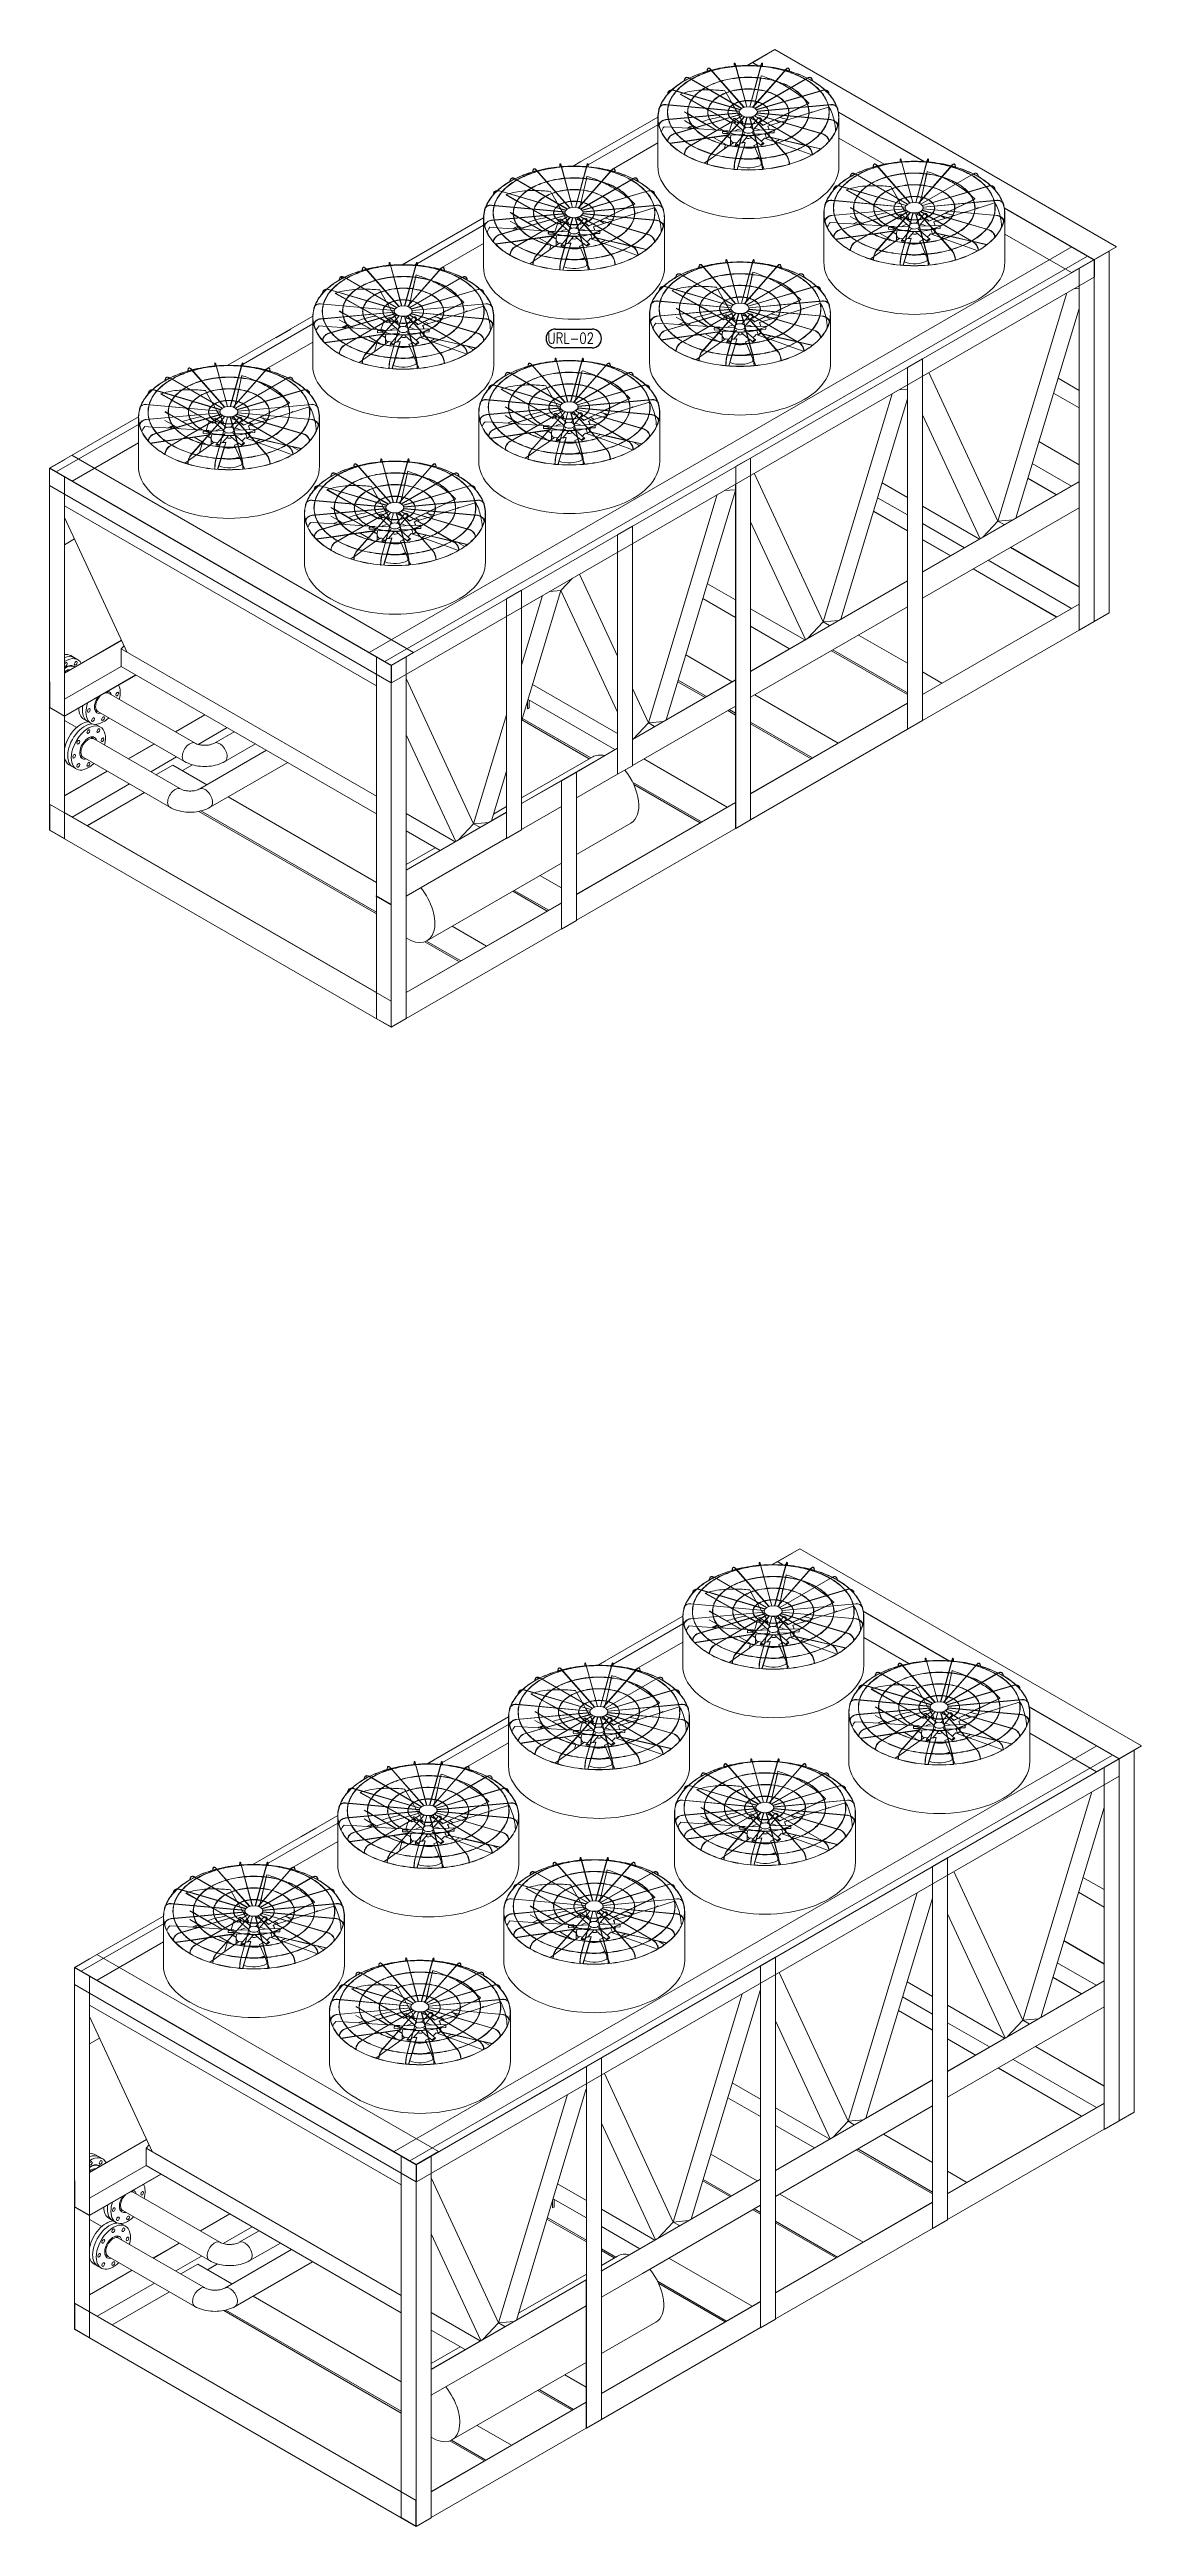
# Model space of a CAD drawing. Header units: millimetres. Extents: x -312439 to 477422, y -331570 to 212570.
# Drawn here: x 443799 to 456448, y 82910 to 111610 of the extents above; entities that cross this region are included whole.
import ezdxf

# ---------------------------------------------------------------- set-up
doc = ezdxf.new("R2010")
doc.units = ezdxf.units.MM
doc.layers.add('ARCONDTEXTO', color=4, linetype='Continuous')
doc.styles.add('ROMANS', font='romans.shx', dxfattribs={"height": 187.5})

msp = doc.modelspace()

# ---------------------------------------------------------------- texts
at = {"layer": 'ARCONDTEXTO', "color": 3, "linetype": 'Continuous', "lineweight": -3, "style": 'ROMANS', "width": 0.8}
msp.add_text('URL-02', height=125, dxfattribs=at).set_placement((449567.45, 108202.577))

# ---------------------------------------------------------------- linework, layer by layer
at = {"color": 3, "linetype": 'Continuous', "lineweight": 0, "extrusion": (-1.11022e-16, 0.816497, 0.57735)}
for p, q in [((451453.279, 111382.177), (451843.229, 110940.32)), ((451455.115, 111383.798), (451845.793, 110941.116)), ((451875.629, 110946.981), (451741.274, 111436.739)), ((451743.636, 111437.387), (451878.104, 110947.218)), ((451881.459, 111425.517), (452201.569, 111610.332)), ((451941.762, 111458.332), (451884.961, 111425.538)), ((451909.899, 110947.218), (452044.367, 111437.387)), ((451912.374, 110946.981), (452046.729, 111436.739)), ((451941.762, 111460.332), (452008.169, 111421.992)), ((452004.289, 111422.232), (451941.762, 111458.332)), ((451942.21, 110941.116), (452332.888, 111383.798)), ((451943.494, 111461.332), (452012.065, 111421.742)), ((451944.774, 110940.32), (452334.724, 111382.177)), ((452116.699, 111559.332), (451945.226, 111460.332)), ((452025.712, 111420.801), (452042.471, 111430.477)), ((452045.489, 111432.219), (452055.696, 111438.112)), ((452114.967, 111560.332), (452116.699, 111559.332)), ((452201.569, 111610.332), (456159.305, 109325.332)), ((452338.523, 111389.402), (452313.703, 111375.073)), ((451030.491, 111137.385), (451798.117, 110911.569)), ((451031.183, 111139.735), (451799.752, 110913.641)), ((451106.742, 111090.834), (451107.977, 111095.121)), ((451231.975, 111020.643), (451106.742, 111090.834)), ((451107.977, 111095.121), (451234.301, 111024.318)), ((451208.378, 111279.07), (451816.429, 110928.011)), ((451818.794, 110929.474), (451209.603, 111281.191)), ((451634.575, 111109.39), (451621.365, 111132.45)), ((451697.54, 110999.48), (451635.808, 111107.238)), ((452578.4, 111281.191), (451969.209, 110929.474)), ((451971.574, 110928.011), (452579.625, 111279.07)), ((451976.36, 111011.037), (452006.51, 111144.147)), ((452007.046, 111144.07), (451976.887, 111010.923)), ((451988.25, 110913.641), (452756.82, 111139.735)), ((452757.512, 111137.385), (451989.886, 110911.569)), ((452007.053, 111146.543), (452036.939, 111278.487)), ((452037.477, 111278.422), (452007.589, 111146.467)), ((452037.483, 111280.889), (452042.711, 111303.972)), ((452044.042, 111307.404), (452038.021, 111280.824)), ((452042.711, 111303.972), (452044.042, 111307.404)), ((450845.747, 110827.548), (449862.13, 110259.656)), ((450845.666, 110257.168), (450845.666, 110820.056)), ((450937.065, 110970.915), (451789.919, 110892.927)), ((450937.065, 110798.364), (451790.722, 110876.425)), ((450937.288, 110973.354), (451790.376, 110895.345)), ((450937.288, 110795.924), (451791.446, 110874.031)), ((451030.491, 110631.893), (451800.672, 110858.461)), ((451802.51, 110856.448), (451031.183, 110629.543)), ((451152.845, 110887.145), (451190.905, 110865.171)), ((451235.101, 110739.655), (451152.845, 110787.145)), ((451190.633, 110869.328), (451156.31, 110889.145)), ((451262.072, 110828.083), (451193.175, 110867.861)), ((451193.477, 110863.686), (451256.091, 110827.536)), ((451819.715, 110843.164), (451208.378, 110490.208)), ((451822.192, 110841.766), (451209.603, 110488.087)), ((451390.246, 110931.934), (451234.114, 111019.444)), ((451236.442, 111023.118), (451400.863, 110930.963)), ((451259.769, 110825.413), (451404.426, 110741.895)), ((451409.015, 110743.245), (451265.749, 110825.96)), ((451426.601, 110911.558), (451395.49, 110928.995)), ((451406.107, 110928.024), (451427.494, 110916.037)), ((451531.566, 110852.727), (451428.86, 110910.292)), ((451429.732, 110914.783), (451539.204, 110853.425)), ((451845.935, 110832.025), (451453.279, 110387.101)), ((451848.538, 110831.273), (451455.115, 110385.48)), ((451617.484, 110804.571), (451535.339, 110850.612)), ((451542.977, 110851.31), (451623.31, 110806.285)), ((451686.18, 110766.068), (451620.471, 110802.897)), ((451626.297, 110804.611), (451690.557, 110768.594)), ((451713.704, 110971.266), (451699.961, 110995.254)), ((451735.966, 110932.406), (451714.925, 110969.134)), ((451719.951, 110789.847), (451722.916, 110787.277)), ((451724.875, 110785.58), (451744.604, 110768.483)), ((451755.363, 110898.547), (451737.725, 110929.335)), ((451876.672, 110826.098), (451741.274, 110332.54)), ((451743.149, 110809.7), (451750.588, 110803.253)), ((451743.636, 110331.892), (451879.151, 110825.875)), ((451752.546, 110801.556), (451790.227, 110768.902)), ((451769.166, 110874.454), (451756.85, 110895.951)), ((451781.55, 110852.835), (451770.504, 110872.116)), ((451795.199, 110829.01), (451782.802, 110850.65)), ((451789.509, 110885.592), (451789.509, 110887.592)), ((451814.123, 110795.978), (451796.417, 110826.884)), ((451829.847, 110768.531), (451815.408, 110793.733)), ((451908.852, 110825.875), (452044.367, 110331.892)), ((452046.729, 110332.54), (451911.331, 110826.098)), ((451930.015, 110806.431), (451935.399, 110830.2)), ((451930.015, 110806.431), (451931.346, 110809.863)), ((451935.986, 110830.347), (451931.346, 110809.863)), ((451939.465, 110831.273), (452332.888, 110385.48)), ((452334.724, 110387.101), (451942.068, 110832.025)), ((451980.951, 110784.265), (451953.747, 110752.523)), ((451959.089, 110934.787), (451965.717, 110964.05)), ((451966.461, 110964.893), (451959.59, 110934.556)), ((451965.811, 110841.766), (452578.4, 110488.087)), ((451966.845, 110969.03), (451975.819, 111008.647)), ((451976.346, 111008.534), (451967.589, 110969.873)), ((451968.287, 110843.164), (452579.625, 110490.208)), ((452008.907, 110816.884), (451982.56, 110786.143)), ((451985.493, 110856.448), (452756.82, 110629.543)), ((451987.331, 110858.461), (452757.512, 110631.893)), ((452850.715, 110795.924), (451996.557, 110874.031)), ((452850.938, 110798.364), (451997.28, 110876.425)), ((451997.627, 110895.345), (452850.715, 110973.354)), ((451998.084, 110892.927), (452850.938, 110970.915)), ((451998.494, 110885.592), (451998.494, 110887.592)), ((452045.7, 110795.642), (452024.575, 110770.993)), ((452115.439, 110758.206), (452192.966, 110795.415)), ((452196.575, 110794.353), (452118.081, 110756.681)), ((452196.265, 110796.998), (452299.124, 110846.364)), ((452250.827, 110763.919), (452199.713, 110793.43)), ((452304.012, 110845.917), (452199.873, 110795.936)), ((452332.863, 110789.619), (452278.859, 110772.701)), ((452303.428, 110848.43), (452361.493, 110876.297)), ((452361.35, 110873.435), (452308.317, 110847.983)), ((452465.45, 110831.154), (452336.468, 110790.748)), ((452497.028, 110938.552), (452363.87, 110874.644)), ((452363.988, 110877.494), (452489.838, 110937.895)), ((452595.042, 110871.752), (452471.527, 110833.058)), ((452496.169, 110940.933), (452575.133, 110978.831)), ((452576.109, 110976.506), (452503.359, 110941.591)), ((452577.343, 110979.892), (452596.95, 110989.302)), ((452595.619, 110985.87), (452578.32, 110977.567)), ((452595.619, 110985.87), (452596.95, 110989.302)), ((452823.056, 110943.182), (452597.528, 110872.531)), ((452632.559, 110889.145), (452611.201, 110876.814)), ((452626.348, 110881.559), (452636.024, 110887.145)), ((452830.499, 110945.513), (452825.407, 110943.918)), ((453934.919, 110311.582), (452936.585, 110887.971)), ((452937.017, 110885.721), (453931.023, 110311.832)), ((452937.433, 110883.481), (453927.143, 110312.072)), ((452943.203, 110257.168), (452943.203, 110820.056)), ((450038.85, 110273.686), (450845.666, 110739.501)), ((450845.666, 110527.501), (450329.625, 110229.565)), ((451005.011, 110710.736), (450918.849, 110716.232)), ((450982.076, 110524.317), (451155.45, 110548.965)), ((451160.803, 110545.046), (450986.107, 110520.21)), ((451246.209, 110695.352), (451007.954, 110710.548)), ((451158.912, 110549.458), (451360.686, 110578.143)), ((451349.93, 110571.934), (451164.297, 110545.542)), ((451248.975, 110719.867), (451210.463, 110697.632)), ((451289.684, 110708.141), (451239.839, 110736.919)), ((451259.175, 110725.756), (451251.113, 110721.101)), ((451270.587, 110693.797), (451253.342, 110694.897)), ((451532.111, 110677.116), (451274.107, 110693.572)), ((451319.987, 110690.646), (451292.614, 110706.45)), ((451419.945, 110581.887), (451356.429, 110572.858)), ((451367.185, 110579.067), (451413.021, 110585.584)), ((451407.355, 110740.204), (451514.703, 110678.226)), ((451522.492, 110677.729), (451411.945, 110741.554)), ((451417.111, 110586.165), (451659.351, 110620.604)), ((451654.627, 110615.252), (451424.098, 110582.478)), ((451585.751, 110537.207), (451490.892, 110591.974)), ((451671.581, 110496.625), (451519.119, 110388.631)), ((451594.146, 110673.159), (451536.523, 110676.835)), ((451640.524, 110505.583), (451587.915, 110535.957)), ((451597.302, 110636.45), (451594.67, 110649.458)), ((451595.262, 110660.379), (451620.739, 110661.323)), ((451654.53, 110638.571), (451597.302, 110636.45)), ((451660.258, 110668.942), (451600.789, 110672.735)), ((451614.367, 110456.098), (451629.33, 110505.635)), ((451626.691, 110661.544), (451697.807, 110664.18)), ((451629.874, 110611.733), (451644.214, 110603.453)), ((451630.04, 110507.984), (451630.979, 110511.094)), ((451646.553, 110606.103), (451635.433, 110612.523)), ((451646.379, 110602.203), (451687.261, 110578.6)), ((451664.603, 110491.682), (451647.539, 110501.533)), ((451687.261, 110582.6), (451648.717, 110604.853)), ((451657.728, 110599.651), (451662.791, 110616.412)), ((451669.836, 110617.414), (451658.363, 110615.783)), ((451660.353, 110664.275), (451660.258, 110668.942)), ((451663.086, 110621.135), (451669.741, 110622.081)), ((451669.836, 110617.414), (451669.741, 110622.081)), ((451669.806, 110618.896), (451758.701, 110622.191)), ((451724.845, 110534.354), (451674.353, 110498.588)), ((451676.987, 110663.408), (451704.837, 110755.611)), ((451687.261, 110507.731), (451687.261, 110585.494)), ((451705.417, 110755.286), (451688.666, 110764.675)), ((451693.042, 110767.201), (451706.653, 110759.573)), ((451701.185, 110664.305), (451833.634, 110669.214)), ((451705.417, 110755.286), (451706.653, 110759.573)), ((451730.564, 110762.098), (451760.969, 110735.749)), ((451742.101, 110498.758), (451778.928, 110498.904)), ((451745.059, 110509.025), (451810.701, 110585.617)), ((451762.82, 110734.145), (451834.424, 110672.095)), ((451770.96, 110622.646), (451821.371, 110624.514)), ((451778.928, 110498.904), (451790.672, 110512.607)), ((451792.079, 110767.298), (451801.659, 110758.996)), ((451794.408, 110516.966), (451804.36, 110528.579)), ((451805.681, 110755.51), (451847.392, 110719.365)), ((451814.436, 110589.976), (451834.091, 110612.909)), ((451821.148, 110529.862), (451885.99, 110605.519)), ((451823.937, 110624.609), (451836.858, 110625.088)), ((451828.611, 110764.243), (451829.847, 110768.531)), ((451834.539, 110674.731), (451834.539, 110672.514)), ((451834.539, 110625.002), (451834.539, 110615.332)), ((451836.072, 110615.22), (451852.417, 110634.292)), ((451840.885, 110479.394), (451857.523, 110534.88)), ((451858.853, 110530.688), (451843.44, 110479.284)), ((451849.444, 110717.586), (451864.38, 110704.643)), ((451858.853, 110530.688), (451857.523, 110534.88)), ((451987.407, 110539.523), (451911.734, 110605.1)), ((451934.981, 110730.628), (451914.925, 110707.225)), ((451951.315, 110749.686), (451936.906, 110732.873)), ((451966.233, 110616.379), (451940.69, 110638.514)), ((452010.493, 110750.79), (451952.526, 110683.153)), ((451962.655, 110629.75), (451953.649, 110629.417)), ((452074.604, 110678.145), (451954.33, 110673.687)), ((451954.33, 110674.731), (451954.33, 110669.357)), ((451954.33, 110629.442), (451954.33, 110626.694)), ((451959.022, 110499.353), (451967.143, 110480.438)), ((451960.258, 110496.017), (451959.022, 110499.353)), ((451966.95, 110480.426), (451960.258, 110496.017)), ((452073.784, 110633.869), (451965.169, 110629.844)), ((452074.676, 110522.404), (451969.683, 110613.389)), ((452006.795, 110522.722), (451990.739, 110536.635)), ((452010.07, 110524.677), (452041.866, 110497.124)), ((452021.04, 110763.096), (452012.103, 110752.668)), ((452041.866, 110497.124), (452076.061, 110520.944)), ((452115.406, 110755.397), (452062.693, 110730.098)), ((452062.693, 110730.098), (452064.024, 110733.53)), ((452064.024, 110733.53), (452112.764, 110756.922)), ((452191.969, 110682.495), (452077.767, 110678.262)), ((452190.922, 110546.343), (452082.216, 110585.17)), ((452112.415, 110635.301), (452085.688, 110634.31)), ((452128.587, 110598.176), (452101.608, 110582.6)), ((452101.608, 110578.6), (452130.813, 110595.461)), ((452101.608, 110578.244), (452101.608, 110585.494)), ((452136.494, 110636.194), (452115.578, 110635.418)), ((452119.033, 110719.705), (452119.128, 110722.662)), ((452153.471, 110733.42), (452119.128, 110722.662)), ((452128.516, 110595.985), (452128.611, 110598.942)), ((452151.795, 110590.678), (452128.516, 110595.985)), ((452128.611, 110598.942), (452148.505, 110594.407)), ((452136.971, 110644.068), (452194.199, 110646.189)), ((452152.595, 110593.474), (452310.763, 110557.419)), ((452306.185, 110555.485), (452155.885, 110589.746)), ((452274.655, 110771.384), (452156.647, 110734.415)), ((452236.944, 110529.905), (452195.693, 110544.639)), ((452254.989, 110567.155), (452208.233, 110540.16)), ((452455.954, 110451.681), (452240.719, 110528.557)), ((452551.844, 110499.486), (452310.278, 110554.552)), ((452314.822, 110556.494), (452554.578, 110501.841)), ((452563.102, 110496.919), (452555.369, 110498.682)), ((452562.673, 110499.996), (452735.391, 110460.624)), ((452732.424, 110458.322), (452571.198, 110495.074)), ((452943.203, 110582.15), (453465.856, 110280.396)), ((449823.899, 109774.46), (449433.95, 110216.317)), ((449826.464, 109775.256), (449435.786, 110217.938)), ((449856.3, 109781.12), (449721.945, 110270.878)), ((449724.307, 110271.526), (449858.775, 109781.358)), ((449954.797, 110311.158), (449865.632, 110259.678)), ((449890.57, 109781.358), (450025.037, 110271.526)), ((449893.044, 109781.12), (450027.4, 110270.878)), ((450313.558, 110217.938), (449922.881, 109775.256)), ((449925.445, 109774.46), (450315.395, 110216.317)), ((449953.065, 110312.158), (449954.797, 110311.158)), ((450006.382, 110254.94), (450023.142, 110264.617)), ((450026.16, 110266.359), (450036.366, 110272.252)), ((450319.193, 110223.542), (450294.374, 110209.212)), ((451422.046, 110319.871), (451383.808, 110292.786)), ((451516.492, 110386.77), (451425.371, 110322.226)), ((451763.32, 110220.726), (451800.176, 110343.636)), ((451802.72, 110343.49), (451765.852, 110220.543)), ((451800.899, 110346.048), (451840.159, 110476.974)), ((451842.714, 110476.863), (451803.443, 110345.903)), ((452023.556, 110348.571), (451967.977, 110478.035)), ((451968.169, 110478.046), (452023.746, 110348.586)), ((452053.251, 110279.398), (452024.575, 110346.196)), ((452024.766, 110346.211), (452053.184, 110280.013)), ((452042.65, 110304.092), (452042.65, 110273.416)), ((452054.506, 110266.571), (452042.65, 110273.416)), ((452056.501, 110272.286), (452076.715, 110225.202)), ((452076.526, 110225.182), (452056.559, 110271.692)), ((452060.159, 110263.307), (452057.167, 110265.035)), ((452629.011, 110389.87), (452459.325, 110450.477)), ((453376.133, 110272.017), (453766.082, 109830.16)), ((453768.646, 109830.956), (453377.969, 110273.638)), ((453664.128, 110326.578), (453798.483, 109836.82)), ((453666.49, 110327.226), (453800.958, 109837.058)), ((453832.752, 109837.058), (453967.22, 110327.226)), ((453969.582, 110326.578), (453835.227, 109836.82)), ((453865.064, 109830.956), (454255.741, 110273.638)), ((453867.628, 109830.16), (454257.578, 110272.017)), ((448960.895, 109950.919), (448960.895, 109966.13)), ((449778.788, 109745.709), (449011.162, 109971.525)), ((449780.423, 109747.781), (449011.853, 109973.875)), ((449087.413, 109924.973), (449088.648, 109929.261)), ((449212.646, 109854.782), (449087.413, 109924.973)), ((449088.648, 109929.261), (449214.972, 109858.458)), ((449168.081, 110120.436), (449168.081, 110101.422)), ((449189.049, 110113.21), (449797.1, 109762.151)), ((449799.465, 109763.614), (449190.273, 110115.331)), ((449615.246, 109943.529), (449602.035, 109966.59)), ((449678.211, 109833.62), (449616.479, 109941.378)), ((450559.071, 110115.331), (449949.88, 109763.614)), ((449952.244, 109762.151), (450560.296, 110113.21)), ((449957.031, 109845.176), (449987.181, 109978.286)), ((449987.717, 109978.21), (449957.558, 109845.063)), ((449968.921, 109747.781), (450737.491, 109973.875)), ((450738.183, 109971.525), (449970.557, 109745.709)), ((449987.724, 109980.683), (450017.61, 110112.627)), ((450018.148, 110112.562), (449988.259, 109980.606)), ((450018.154, 110115.028), (450023.382, 110138.112)), ((450024.713, 110141.544), (450018.692, 110114.963)), ((450023.382, 110138.112), (450024.713, 110141.544)), ((453720.97, 109801.409), (452953.345, 110027.225)), ((452954.036, 110029.575), (453722.606, 109803.481)), ((453029.596, 109980.674), (453030.831, 109984.961)), ((453154.829, 109910.483), (453029.596, 109980.674)), ((453030.831, 109984.961), (453157.155, 109914.158)), ((453131.231, 110168.91), (453739.283, 109817.851)), ((453741.648, 109819.314), (453132.456, 110171.031)), ((453557.429, 109999.23), (453544.218, 110022.29)), ((453620.394, 109889.32), (453558.661, 109997.078)), ((453892.063, 109819.314), (454501.254, 110171.031)), ((454502.479, 110168.91), (453894.427, 109817.851)), ((453899.213, 109900.877), (453929.364, 110033.987)), ((453929.899, 110033.91), (453899.741, 109900.763)), ((453911.104, 109803.481), (454679.674, 110029.575)), ((454680.365, 110027.225), (453912.74, 109801.409)), ((453929.907, 110036.383), (453959.792, 110168.327)), ((453960.331, 110168.262), (453930.442, 110036.307)), ((453960.336, 110170.728), (453965.565, 110193.812)), ((453966.895, 110197.244), (453960.875, 110170.664)), ((453965.565, 110193.812), (453966.895, 110197.244)), ((448826.417, 109661.687), (447883.596, 109117.349)), ((448826.337, 109091.308), (448826.337, 109654.196)), ((449770.589, 109727.067), (448917.735, 109805.055)), ((448917.735, 109632.503), (449771.393, 109710.565)), ((449771.047, 109729.485), (448917.959, 109807.494)), ((448917.959, 109630.064), (449772.116, 109708.171)), ((449781.343, 109692.6), (449011.162, 109466.033)), ((449783.181, 109690.588), (449011.853, 109463.683)), ((449133.516, 109721.285), (449171.576, 109699.311)), ((449171.304, 109703.468), (449136.98, 109723.285)), ((449242.743, 109662.223), (449173.846, 109702)), ((449174.148, 109697.826), (449236.762, 109661.676)), ((449800.386, 109677.304), (449189.049, 109324.348)), ((449190.273, 109322.227), (449802.863, 109675.906)), ((449370.917, 109766.074), (449214.785, 109853.583)), ((449217.113, 109857.258), (449381.534, 109765.103)), ((449240.439, 109659.553), (449385.097, 109576.035)), ((449389.686, 109577.385), (449246.42, 109660.1)), ((449407.271, 109745.698), (449376.161, 109763.135)), ((449386.778, 109762.164), (449408.164, 109750.177)), ((449512.237, 109686.866), (449409.531, 109744.432)), ((449410.403, 109748.922), (449519.875, 109687.565)), ((449433.95, 109221.241), (449826.605, 109666.165)), ((449829.209, 109665.412), (449435.786, 109219.62)), ((449598.154, 109638.711), (449516.01, 109684.752)), ((449523.648, 109685.45), (449603.981, 109640.425)), ((449666.851, 109600.208), (449601.142, 109637.037)), ((449606.968, 109638.751), (449671.228, 109602.734)), ((449694.375, 109805.406), (449680.632, 109829.394)), ((449716.637, 109766.546), (449695.596, 109803.274)), ((449736.034, 109732.686), (449718.396, 109763.475)), ((449857.343, 109660.238), (449721.945, 109166.68)), ((449723.82, 109643.84), (449731.258, 109637.393)), ((449859.822, 109660.015), (449724.307, 109166.032)), ((449733.217, 109635.696), (449770.898, 109603.042)), ((449749.836, 109708.593), (449737.521, 109730.091)), ((449762.221, 109686.975), (449751.175, 109706.256)), ((449775.87, 109663.15), (449763.473, 109684.79)), ((449770.18, 109719.731), (449770.18, 109721.731)), ((449794.793, 109630.118), (449777.088, 109661.024)), ((450025.037, 109166.032), (449889.523, 109660.015)), ((449892.002, 109660.238), (450027.4, 109166.68)), ((449910.686, 109640.571), (449916.07, 109664.339)), ((449910.686, 109640.571), (449912.017, 109644.003)), ((449916.656, 109664.487), (449912.017, 109644.003)), ((450313.558, 109219.62), (449920.136, 109665.412)), ((449922.739, 109666.165), (450315.395, 109221.241)), ((449939.76, 109768.927), (449946.388, 109798.19)), ((449947.132, 109799.033), (449940.26, 109768.695)), ((449946.481, 109675.906), (450559.071, 109322.227)), ((449947.516, 109803.17), (449956.489, 109842.787)), ((449957.017, 109842.673), (449948.26, 109804.013)), ((449948.958, 109677.304), (450560.296, 109324.348)), ((449989.578, 109651.024), (449963.231, 109620.282)), ((450737.491, 109463.683), (449966.163, 109690.588)), ((450738.183, 109466.033), (449968.002, 109692.6)), ((449977.228, 109708.171), (450831.386, 109630.064)), ((450831.609, 109632.503), (449977.951, 109710.565)), ((450831.386, 109807.494), (449978.298, 109729.485)), ((449978.755, 109727.067), (450831.609, 109805.055)), ((449979.165, 109719.731), (449979.165, 109721.731)), ((450176.935, 109631.137), (450279.794, 109680.503)), ((450284.683, 109680.056), (450180.544, 109630.076)), ((450284.099, 109682.569), (450342.164, 109710.437)), ((450342.021, 109707.575), (450288.988, 109682.122)), ((450446.121, 109665.294), (450317.139, 109624.888)), ((450477.699, 109772.692), (450344.541, 109708.784)), ((450344.659, 109711.634), (450470.509, 109772.034)), ((450575.713, 109705.891), (450452.198, 109667.198)), ((450476.84, 109775.073), (450555.803, 109812.97)), ((450556.779, 109810.646), (450484.03, 109775.73)), ((450558.014, 109814.031), (450577.621, 109823.441)), ((450576.29, 109820.009), (450558.991, 109811.707)), ((450576.29, 109820.009), (450577.621, 109823.441)), ((450803.726, 109777.321), (450578.199, 109706.67)), ((450613.23, 109723.285), (450591.872, 109710.954)), ((450607.019, 109715.699), (450616.694, 109721.285)), ((450811.17, 109779.653), (450806.078, 109778.058)), ((450923.874, 109091.308), (450923.874, 109654.196)), ((452768.52, 109147.008), (452768.52, 109709.896)), ((453712.772, 109782.767), (452859.918, 109860.755)), ((453713.576, 109766.265), (452859.918, 109688.203)), ((453713.229, 109785.185), (452860.141, 109863.194)), ((452860.141, 109685.764), (453714.299, 109763.871)), ((452953.345, 109521.733), (453723.526, 109748.301)), ((453725.364, 109746.288), (452954.036, 109519.383)), ((453075.699, 109776.985), (453113.758, 109755.011)), ((453157.955, 109629.495), (453075.699, 109676.985)), ((453113.487, 109759.168), (453079.163, 109778.985)), ((453184.925, 109717.923), (453116.029, 109757.701)), ((453116.331, 109753.526), (453178.944, 109717.376)), ((453742.569, 109733.004), (453131.231, 109380.048)), ((453132.456, 109377.927), (453745.046, 109731.606)), ((453313.1, 109821.774), (453156.968, 109909.284)), ((453159.296, 109912.958), (453323.716, 109820.803)), ((453182.622, 109715.253), (453327.279, 109631.735)), ((453331.869, 109633.085), (453188.603, 109715.8)), ((453349.454, 109801.398), (453318.344, 109818.835)), ((453328.961, 109817.864), (453350.347, 109805.877)), ((453454.42, 109742.567), (453351.713, 109800.132)), ((453352.586, 109804.622), (453462.058, 109743.265)), ((453768.788, 109721.865), (453376.133, 109276.941)), ((453771.391, 109721.113), (453377.969, 109275.32)), ((453540.337, 109694.411), (453458.193, 109740.452)), ((453465.831, 109741.15), (453546.164, 109696.125)), ((453609.034, 109655.908), (453543.325, 109692.737)), ((453549.151, 109694.451), (453613.41, 109658.434)), ((453628.271, 109645.126), (453611.52, 109654.514)), ((453615.896, 109657.041), (453629.506, 109649.413)), ((453636.557, 109861.106), (453622.815, 109885.094)), ((453628.271, 109645.126), (453629.506, 109649.413)), ((453658.819, 109822.246), (453637.779, 109858.974)), ((453642.804, 109679.687), (453645.77, 109677.117)), ((453647.729, 109675.42), (453667.458, 109658.323)), ((453653.418, 109651.938), (453683.823, 109625.589)), ((453678.217, 109788.386), (453660.579, 109819.175)), ((453799.526, 109715.938), (453664.128, 109222.38)), ((453666.002, 109699.54), (453673.441, 109693.093)), ((453802.004, 109715.715), (453666.49, 109221.732)), ((453675.4, 109691.396), (453713.081, 109658.742)), ((453692.019, 109764.294), (453679.704, 109785.791)), ((453704.404, 109742.675), (453693.358, 109761.956)), ((453718.053, 109718.85), (453705.656, 109740.49)), ((453712.363, 109775.432), (453712.363, 109777.432)), ((453714.932, 109657.138), (453724.513, 109648.836)), ((453736.976, 109685.818), (453719.271, 109716.724)), ((453728.535, 109645.35), (453770.245, 109609.205)), ((453752.7, 109658.371), (453738.262, 109683.573)), ((453751.465, 109654.083), (453752.7, 109658.371)), ((453967.22, 109221.732), (453831.706, 109715.715)), ((453834.185, 109715.938), (453969.582, 109222.38)), ((453852.869, 109696.271), (453858.253, 109720.039)), ((453852.869, 109696.271), (453854.2, 109699.703)), ((453858.839, 109720.187), (453854.2, 109699.703)), ((453874.169, 109639.526), (453859.759, 109622.713)), ((454255.741, 109275.32), (453862.319, 109721.113)), ((453864.922, 109721.865), (454257.578, 109276.941)), ((453933.347, 109640.63), (453875.38, 109572.993)), ((453903.805, 109674.105), (453876.6, 109642.363)), ((453881.943, 109824.627), (453888.571, 109853.89)), ((453889.315, 109854.733), (453882.443, 109824.396)), ((453888.664, 109731.606), (454501.254, 109377.927)), ((453889.699, 109858.87), (453898.672, 109898.487)), ((453899.2, 109898.374), (453890.443, 109859.713)), ((454502.479, 109380.048), (453891.141, 109733.004)), ((453931.761, 109706.724), (453905.414, 109675.983)), ((454679.674, 109519.383), (453908.346, 109746.288)), ((453910.184, 109748.301), (454680.365, 109521.733)), ((454773.569, 109685.764), (453919.411, 109763.871)), ((453920.134, 109766.265), (454773.792, 109688.203)), ((453920.481, 109785.185), (454773.569, 109863.194)), ((454773.792, 109860.755), (453920.938, 109782.767)), ((453921.347, 109775.432), (453921.347, 109777.432)), ((453943.894, 109652.936), (453934.957, 109642.508)), ((453968.553, 109685.482), (453947.429, 109660.833)), ((454038.259, 109645.237), (453985.547, 109619.938)), ((453986.877, 109623.37), (454035.617, 109646.762)), ((454038.293, 109648.046), (454115.82, 109685.255)), ((454119.428, 109684.193), (454040.935, 109646.521)), ((454197.509, 109661.224), (454079.5, 109624.255)), ((454119.118, 109686.838), (454221.977, 109736.204)), ((454173.681, 109653.759), (454122.567, 109683.27)), ((454226.866, 109735.756), (454122.727, 109685.776)), ((454255.717, 109679.459), (454201.712, 109662.541)), ((454226.282, 109738.27), (454284.347, 109766.137)), ((454284.204, 109763.275), (454231.171, 109737.823)), ((454388.303, 109720.994), (454259.321, 109680.588)), ((454419.882, 109828.392), (454286.723, 109764.484)), ((454286.842, 109767.334), (454412.692, 109827.734)), ((454517.895, 109761.591), (454394.381, 109722.898)), ((454419.023, 109830.773), (454497.986, 109868.671)), ((454498.962, 109866.346), (454426.213, 109831.431)), ((454500.197, 109869.732), (454519.803, 109879.141)), ((454518.473, 109875.71), (454501.174, 109867.407)), ((454518.473, 109875.71), (454519.803, 109879.141)), ((454745.909, 109833.022), (454520.382, 109762.371)), ((454555.413, 109778.985), (454534.055, 109766.654)), ((454549.202, 109771.399), (454558.877, 109776.985)), ((454753.353, 109835.353), (454748.261, 109833.758)), ((455902.962, 109175.332), (454859.439, 109777.811)), ((454859.871, 109775.561), (455901.23, 109174.332)), ((454860.287, 109773.321), (455897.766, 109174.332)), ((454866.056, 109147.008), (454866.056, 109709.896)), ((448060.316, 109131.378), (448826.337, 109573.641)), ((448826.337, 109361.641), (448351.091, 109087.257)), ((448985.682, 109544.876), (448899.52, 109550.371)), ((448962.747, 109358.457), (449136.121, 109383.105)), ((449141.474, 109379.185), (448966.778, 109354.349)), ((449226.88, 109529.491), (448988.624, 109544.688)), ((449215.772, 109573.795), (449133.516, 109621.285)), ((449139.583, 109383.597), (449341.357, 109412.283)), ((449330.601, 109406.073), (449144.968, 109379.682)), ((449229.646, 109554.007), (449191.134, 109531.771)), ((449270.355, 109542.281), (449220.51, 109571.059)), ((449239.846, 109559.895), (449231.784, 109555.241)), ((449251.258, 109527.937), (449234.013, 109529.036)), ((449512.782, 109511.256), (449254.777, 109527.712)), ((449300.658, 109524.786), (449273.285, 109540.589)), ((449400.616, 109416.027), (449337.1, 109406.997)), ((449347.856, 109413.207), (449393.692, 109419.724)), ((449388.026, 109574.343), (449495.374, 109512.366)), ((449503.163, 109511.869), (449392.616, 109575.694)), ((449397.781, 109420.305), (449640.022, 109454.744)), ((449635.298, 109449.392), (449404.769, 109416.618)), ((449566.422, 109371.347), (449471.563, 109426.114)), ((449574.817, 109507.299), (449517.194, 109510.974)), ((449621.195, 109339.723), (449568.586, 109370.097)), ((449577.973, 109470.59), (449575.34, 109483.597)), ((449575.933, 109494.519), (449601.41, 109495.463)), ((449635.201, 109472.711), (449577.973, 109470.59)), ((449640.928, 109503.082), (449581.46, 109506.875)), ((449606.476, 109343.126), (449607.787, 109347.465)), ((449607.361, 109495.684), (449678.478, 109498.32)), ((449610.545, 109445.872), (449624.885, 109437.593)), ((449627.224, 109440.243), (449616.104, 109446.663)), ((449627.05, 109436.343), (449667.932, 109412.74)), ((449667.932, 109416.74), (449629.388, 109438.993)), ((449634.536, 109436.021), (449638.58, 109449.409)), ((449650.507, 109451.554), (449639.034, 109449.923)), ((449641.024, 109498.415), (449640.928, 109503.082)), ((449643.757, 109455.275), (449650.412, 109456.221)), ((449650.507, 109451.554), (449650.412, 109456.221)), ((449650.477, 109453.036), (449739.372, 109456.331)), ((449653.07, 109497.378), (449681.628, 109591.925)), ((449705.516, 109368.494), (449655.023, 109332.728)), ((449667.932, 109341.871), (449667.932, 109419.633)), ((449686.088, 109589.426), (449669.337, 109598.814)), ((449673.713, 109601.341), (449687.323, 109593.713)), ((449681.856, 109498.445), (449814.305, 109503.354)), ((449686.088, 109589.426), (449687.323, 109593.713)), ((449700.621, 109623.987), (449703.587, 109621.417)), ((449705.546, 109619.72), (449725.275, 109602.623)), ((449711.235, 109596.238), (449741.64, 109569.889)), ((449725.729, 109343.165), (449791.372, 109419.756)), ((449743.491, 109568.285), (449815.095, 109506.235)), ((449751.63, 109456.785), (449802.042, 109458.654)), ((449772.749, 109601.438), (449782.33, 109593.136)), ((449775.079, 109351.105), (449785.031, 109362.718)), ((449786.352, 109589.65), (449828.063, 109553.504)), ((449795.107, 109424.115), (449814.762, 109447.049)), ((449810.517, 109602.67), (449796.079, 109627.873)), ((449801.819, 109364.001), (449866.66, 109439.658)), ((449804.608, 109458.749), (449817.529, 109459.228)), ((449809.282, 109598.383), (449810.517, 109602.67)), ((449815.21, 109508.871), (449815.21, 109506.653)), ((449815.21, 109459.142), (449815.21, 109449.472)), ((449816.743, 109449.36), (449833.088, 109468.431)), ((449821.556, 109313.533), (449838.194, 109369.019)), ((449839.524, 109364.827), (449824.11, 109313.424)), ((449830.115, 109551.726), (449845.051, 109538.783)), ((449839.524, 109364.827), (449838.194, 109369.019)), ((449968.078, 109373.662), (449892.405, 109439.24)), ((449915.652, 109564.767), (449895.595, 109541.365)), ((449931.986, 109583.825), (449917.576, 109567.012)), ((449946.904, 109450.519), (449921.361, 109472.654)), ((449991.164, 109584.929), (449933.197, 109517.293)), ((449943.326, 109463.89), (449934.32, 109463.556)), ((449961.622, 109618.404), (449934.417, 109586.662)), ((450055.275, 109512.285), (449935.001, 109507.827)), ((449935.001, 109508.871), (449935.001, 109503.497)), ((449935.001, 109463.582), (449935.001, 109460.834)), ((450054.454, 109468.009), (449945.84, 109463.983)), ((450055.347, 109356.544), (449950.354, 109447.529)), ((449987.465, 109356.862), (449971.41, 109370.775)), ((449990.741, 109358.817), (450022.536, 109331.263)), ((450001.711, 109597.236), (449992.774, 109586.808)), ((450026.371, 109629.782), (450005.246, 109605.133)), ((450022.536, 109331.263), (450056.731, 109355.083)), ((450096.077, 109589.537), (450043.364, 109564.238)), ((450043.364, 109564.238), (450044.694, 109567.67)), ((450044.694, 109567.67), (450093.435, 109591.062)), ((450172.64, 109516.635), (450058.438, 109512.402)), ((450171.593, 109380.483), (450062.887, 109419.31)), ((450093.086, 109469.441), (450066.359, 109468.45)), ((450109.258, 109432.316), (450082.279, 109416.74)), ((450082.279, 109412.74), (450111.484, 109429.601)), ((450082.279, 109412.383), (450082.279, 109419.633)), ((450096.11, 109592.346), (450173.637, 109629.554)), ((450117.164, 109470.333), (450096.249, 109469.558)), ((450177.246, 109628.493), (450098.752, 109590.821)), ((450099.704, 109553.845), (450099.799, 109556.801)), ((450134.142, 109567.56), (450099.799, 109556.801)), ((450109.187, 109430.125), (450109.282, 109433.081)), ((450132.466, 109424.818), (450109.187, 109430.125)), ((450109.282, 109433.081), (450129.176, 109428.547)), ((450117.642, 109478.208), (450174.87, 109480.329)), ((450133.266, 109427.614), (450291.434, 109391.559)), ((450286.856, 109389.624), (450136.556, 109423.886)), ((450255.326, 109605.524), (450137.318, 109568.555)), ((450224.374, 109595.827), (450172.085, 109626.016)), ((450217.615, 109364.045), (450176.364, 109378.779)), ((450235.66, 109401.295), (450188.904, 109374.3)), ((450436.624, 109285.821), (450221.39, 109362.697)), ((450313.534, 109623.758), (450259.53, 109606.84)), ((450532.515, 109333.625), (450290.949, 109388.691)), ((450295.493, 109390.634), (450535.249, 109335.981)), ((452927.865, 109600.576), (452841.703, 109606.072)), ((452904.93, 109414.157), (453078.304, 109438.805)), ((453083.657, 109434.886), (452908.961, 109410.049)), ((453169.063, 109585.192), (452930.807, 109600.388)), ((453081.766, 109439.298), (453283.539, 109467.983)), ((453272.784, 109461.773), (453087.151, 109435.382)), ((453212.538, 109597.981), (453162.693, 109626.759)), ((453193.441, 109583.637), (453176.195, 109584.737)), ((453454.965, 109566.956), (453196.96, 109583.412)), ((453242.841, 109580.486), (453215.468, 109596.29)), ((453342.799, 109471.727), (453279.283, 109462.697)), ((453290.039, 109468.907), (453335.875, 109475.424)), ((453330.209, 109630.044), (453437.557, 109568.066)), ((453445.346, 109567.569), (453334.799, 109631.394)), ((453339.964, 109476.005), (453582.204, 109510.444)), ((453577.481, 109505.092), (453346.951, 109472.318)), ((453508.604, 109427.047), (453413.746, 109481.814)), ((453594.434, 109386.464), (453441.973, 109278.471)), ((453516.999, 109562.999), (453459.376, 109566.674)), ((453563.378, 109395.423), (453510.769, 109425.797)), ((453520.156, 109526.29), (453517.523, 109539.297)), ((453518.116, 109550.219), (453543.593, 109551.163)), ((453577.384, 109528.411), (453520.156, 109526.29)), ((453583.111, 109558.782), (453523.642, 109562.575)), ((453549.544, 109551.384), (453620.661, 109554.02)), ((453552.727, 109501.573), (453567.068, 109493.293)), ((453569.407, 109495.943), (453558.287, 109502.363)), ((453569.232, 109492.043), (453610.115, 109468.44)), ((453587.456, 109381.522), (453570.393, 109391.373)), ((453610.115, 109472.44), (453571.571, 109494.693)), ((453592.69, 109507.254), (453581.216, 109505.623)), ((453583.206, 109554.115), (453583.111, 109558.782)), ((453585.94, 109510.975), (453592.595, 109511.921)), ((453592.69, 109507.254), (453592.595, 109511.921)), ((453592.66, 109508.736), (453681.555, 109512.031)), ((453647.699, 109424.194), (453597.206, 109388.428)), ((453610.115, 109397.571), (453610.115, 109475.334)), ((453624.038, 109554.145), (453756.488, 109559.054)), ((453664.954, 109388.598), (453701.782, 109388.744)), ((453667.912, 109398.865), (453733.554, 109475.457)), ((453685.674, 109623.985), (453757.278, 109561.935)), ((453693.813, 109512.485), (453744.225, 109514.354)), ((453701.782, 109388.744), (453713.526, 109402.447)), ((453717.261, 109406.806), (453727.214, 109418.419)), ((453723.753, 109235.888), (453763.013, 109366.814)), ((453765.567, 109366.703), (453726.297, 109235.743)), ((453737.29, 109479.815), (453756.945, 109502.749)), ((453744.002, 109419.702), (453808.843, 109495.359)), ((453746.791, 109514.449), (453759.711, 109514.928)), ((453757.393, 109564.571), (453757.393, 109562.354)), ((453757.393, 109514.842), (453757.393, 109505.172)), ((453758.926, 109505.06), (453775.271, 109524.131)), ((453763.738, 109369.234), (453780.377, 109424.72)), ((453781.707, 109420.528), (453766.293, 109369.124)), ((453772.298, 109607.426), (453787.234, 109594.483)), ((453781.707, 109420.528), (453780.377, 109424.72)), ((453910.261, 109429.363), (453834.588, 109494.94)), ((453857.835, 109620.467), (453837.778, 109597.065)), ((453889.086, 109506.219), (453863.544, 109528.354)), ((453885.509, 109519.59), (453876.503, 109519.257)), ((453997.457, 109567.985), (453877.184, 109563.527)), ((453877.184, 109564.571), (453877.184, 109559.197)), ((453877.184, 109519.282), (453877.184, 109516.534)), ((453881.876, 109389.193), (453889.996, 109370.278)), ((453883.111, 109385.857), (453881.876, 109389.193)), ((453889.804, 109370.266), (453883.111, 109385.857)), ((453996.637, 109523.709), (453888.023, 109519.684)), ((453946.409, 109238.411), (453890.831, 109367.875)), ((453891.023, 109367.886), (453946.6, 109238.426)), ((453997.53, 109412.244), (453892.537, 109503.229)), ((453929.648, 109412.562), (453913.593, 109426.475)), ((453932.923, 109414.517), (453964.719, 109386.964)), ((453964.719, 109386.964), (453998.914, 109410.784)), ((453985.547, 109619.938), (453986.877, 109623.37)), ((454114.823, 109572.335), (454000.621, 109568.102)), ((454113.776, 109436.183), (454005.07, 109475.01)), ((454035.268, 109525.141), (454008.542, 109524.15)), ((454051.44, 109488.016), (454024.462, 109472.44)), ((454024.462, 109468.44), (454053.666, 109485.301)), ((454024.462, 109468.084), (454024.462, 109475.334)), ((454059.347, 109526.033), (454038.432, 109525.258)), ((454041.886, 109609.545), (454041.982, 109612.501)), ((454076.325, 109623.26), (454041.982, 109612.501)), ((454051.37, 109485.825), (454051.465, 109488.782)), ((454074.649, 109480.518), (454051.37, 109485.825)), ((454051.465, 109488.782), (454071.359, 109484.247)), ((454059.825, 109533.908), (454117.053, 109536.029)), ((454075.448, 109483.314), (454233.617, 109447.259)), ((454229.039, 109445.324), (454078.739, 109479.586)), ((454159.798, 109419.745), (454118.547, 109434.479)), ((454177.843, 109456.995), (454131.087, 109430)), ((454378.807, 109341.521), (454163.572, 109418.397)), ((454474.698, 109389.326), (454233.132, 109444.391)), ((454237.676, 109446.334), (454477.432, 109391.681)), ((454485.956, 109386.759), (454478.222, 109388.522)), ((454485.527, 109389.835), (454658.245, 109350.464)), ((454655.278, 109348.162), (454494.051, 109384.914)), ((454866.056, 109471.99), (455639.69, 109025.332)), ((447455.415, 109074.009), (447845.365, 108632.152)), ((447457.252, 109075.63), (447847.929, 108632.948)), ((455641.422, 109324.332), (447500.145, 104623.964)), ((455823.288, 109217.332), (447683.742, 104517.964)), ((447877.766, 108638.813), (447743.41, 109128.571)), ((447880.24, 108639.05), (447745.773, 109129.219)), ((447758.221, 104472.964), (456074.435, 109274.332)), ((447963.099, 109161.25), (447887.097, 109117.371)), ((448046.503, 109129.219), (447912.035, 108639.05)), ((447914.51, 108638.813), (448048.865, 109128.571)), ((447944.346, 108632.948), (448335.024, 109075.63)), ((447946.911, 108632.152), (448336.86, 109074.009)), ((447954.084, 109156.046), (447952.352, 109157.046)), ((447961.367, 109162.25), (447963.099, 109161.25)), ((448027.848, 109112.633), (448044.607, 109122.309)), ((448047.625, 109124.052), (448057.832, 109129.944)), ((448340.659, 109081.235), (448315.839, 109066.905)), ((449402.717, 109154.011), (449364.479, 109126.925)), ((449497.163, 109220.91), (449406.041, 109156.366)), ((449652.252, 109330.764), (449499.79, 109222.771)), ((449589.266, 109286.15), (449605.767, 109340.777)), ((449645.274, 109325.822), (449628.21, 109335.673)), ((449722.771, 109332.898), (449759.599, 109333.044)), ((449743.99, 109054.866), (449780.847, 109177.776)), ((449783.391, 109177.63), (449746.523, 109054.683)), ((449759.599, 109333.044), (449771.343, 109346.747)), ((449781.57, 109180.187), (449820.83, 109311.114)), ((449823.384, 109311.003), (449784.114, 109180.042)), ((449939.693, 109333.493), (449947.814, 109314.578)), ((449940.929, 109330.156), (449939.693, 109333.493)), ((449947.621, 109314.566), (449940.929, 109330.156)), ((450004.227, 109182.71), (449948.648, 109312.174)), ((449948.84, 109312.186), (450004.417, 109182.726)), ((450033.922, 109113.538), (450005.246, 109180.335)), ((450005.437, 109180.351), (450033.855, 109114.153)), ((450023.321, 109138.231), (450023.321, 109107.556)), ((450035.177, 109100.711), (450023.321, 109107.556)), ((450037.172, 109106.426), (450057.385, 109059.341)), ((450057.197, 109059.322), (450037.23, 109105.832)), ((450040.83, 109097.447), (450037.838, 109099.174)), ((450609.681, 109224.01), (450439.995, 109284.617)), ((450543.773, 109331.059), (450536.039, 109332.822)), ((450543.344, 109334.135), (450716.062, 109294.764)), ((450713.095, 109292.462), (450551.868, 109329.214)), ((451746.753, 108664.299), (451356.803, 109106.157)), ((451749.317, 108665.096), (451358.64, 109107.778)), ((451779.154, 108670.96), (451644.799, 109160.718)), ((451781.629, 108671.198), (451647.161, 109161.366)), ((451947.891, 109161.366), (451813.423, 108671.198)), ((451815.898, 108670.96), (451950.253, 109160.718)), ((452236.412, 109107.778), (451845.735, 108665.096)), ((451848.299, 108664.299), (452238.249, 109106.157)), ((453344.899, 109209.711), (453306.661, 109182.626)), ((453439.345, 109276.61), (453348.224, 109212.066)), ((453686.173, 109110.566), (453723.03, 109233.476)), ((453725.573, 109233.33), (453688.706, 109110.383)), ((453976.105, 109169.238), (453947.429, 109236.036)), ((453947.619, 109236.051), (453976.038, 109169.853)), ((453965.504, 109193.932), (453965.504, 109163.256)), ((453977.359, 109156.411), (453965.504, 109163.256)), ((453979.355, 109162.126), (453999.568, 109115.042)), ((453999.379, 109115.022), (453979.413, 109161.532)), ((453983.012, 109153.147), (453980.021, 109154.874)), ((454551.864, 109279.71), (454382.178, 109340.317)), ((456159.305, 109325.332), (455639.69, 109025.332)), ((455728.025, 109274.332), (455726.293, 109273.332)), ((455726.293, 109075.332), (455728.025, 109074.332)), ((455729.757, 109275.332), (455728.025, 109274.332)), ((455728.025, 109074.332), (455728.025, 104882.518)), ((455901.23, 109174.332), (455901.23, 104982.518)), ((455902.962, 108975.332), (455902.962, 109175.332)), ((456074.435, 109274.332), (456072.703, 109275.332)), ((456074.435, 109274.332), (456074.435, 105082.518)), ((447004.448, 108831.954), (447004.448, 108830.234)), ((447006.18, 108832.135), (447006.18, 108831.846)), ((447800.253, 108603.402), (447032.627, 108829.218)), ((447801.889, 108605.474), (447033.319, 108831.568)), ((447108.878, 108782.666), (447110.114, 108786.953)), ((447234.111, 108712.475), (447108.878, 108782.666)), ((447110.114, 108786.953), (447236.438, 108716.15)), ((447179.385, 108977.46), (447179.385, 108953.688)), ((447210.514, 108970.902), (447818.566, 108619.844)), ((447820.93, 108621.307), (447211.739, 108973.024)), ((447636.712, 108801.222), (447623.501, 108824.282)), ((447699.676, 108691.313), (447637.944, 108799.071)), ((455901.23, 108974.332), (447759.953, 104273.964)), ((447971.345, 108621.307), (448580.537, 108973.024)), ((447973.71, 108619.844), (448581.761, 108970.902)), ((447978.496, 108702.869), (448008.646, 108835.979)), ((448009.182, 108835.902), (447979.023, 108702.755)), ((448758.957, 108831.568), (447990.387, 108605.474)), ((447992.022, 108603.402), (448759.648, 108829.218)), ((448009.189, 108838.376), (448039.075, 108970.319)), ((448039.613, 108970.254), (448009.725, 108838.299)), ((448039.619, 108972.721), (448044.848, 108995.805)), ((448046.178, 108999.236), (448040.157, 108972.656)), ((448044.848, 108995.805), (448046.178, 108999.236)), ((450934.016, 108861.365), (451701.641, 108635.549)), ((451703.277, 108637.621), (450934.707, 108863.715)), ((451010.266, 108814.813), (451011.502, 108819.101)), ((451135.499, 108744.622), (451010.266, 108814.813)), ((451011.502, 108819.101), (451137.826, 108748.298)), ((451111.902, 109003.05), (451719.954, 108651.991)), ((451722.319, 108653.454), (451113.127, 109005.171)), ((451538.1, 108833.369), (451524.889, 108856.43)), ((451601.065, 108723.46), (451539.332, 108831.218)), ((451872.733, 108653.454), (452481.925, 109005.171)), ((452483.15, 109003.05), (451875.098, 108651.991)), ((451879.884, 108735.016), (451910.034, 108868.126)), ((451910.57, 108868.05), (451880.412, 108734.902)), ((451891.775, 108637.621), (452660.345, 108863.715)), ((451893.411, 108635.549), (452661.036, 108861.365)), ((451910.577, 108870.523), (451940.463, 109002.467)), ((451941.002, 109002.402), (451911.113, 108870.446)), ((451941.007, 109004.868), (451946.236, 109027.952)), ((451947.566, 109031.384), (451941.546, 109004.803)), ((451946.236, 109027.952), (451947.566, 109031.384)), ((454785.762, 106146.96), (455584.57, 108791.508)), ((455726.293, 108842.696), (455664.467, 108837.637)), ((455726.293, 108873.332), (455726.293, 104883.518)), ((446847.883, 108519.38), (445864.266, 107951.489)), ((446847.803, 107949), (446847.803, 108511.889)), ((447792.055, 108584.759), (446939.201, 108662.747)), ((446939.201, 108490.196), (447792.859, 108568.257)), ((446939.424, 108665.186), (447792.512, 108587.177)), ((446939.424, 108487.757), (447793.582, 108565.864)), ((447802.808, 108550.293), (447032.627, 108323.725)), ((447804.647, 108548.28), (447033.319, 108321.375)), ((447154.982, 108578.977), (447193.041, 108557.004)), ((447192.77, 108561.16), (447158.446, 108580.977)), ((447264.208, 108519.916), (447195.311, 108559.693)), ((447195.613, 108555.519), (447258.227, 108519.369)), ((447821.852, 108534.997), (447210.514, 108182.041)), ((447824.329, 108533.598), (447211.739, 108179.919)), ((447392.383, 108623.766), (447236.25, 108711.276)), ((447238.578, 108714.951), (447402.999, 108622.796)), ((447261.905, 108517.245), (447406.562, 108433.727)), ((447411.152, 108435.077), (447267.886, 108517.792)), ((447428.737, 108603.39), (447397.627, 108620.827)), ((447408.243, 108619.856), (447429.63, 108607.869)), ((447533.702, 108544.559), (447430.996, 108602.124)), ((447431.868, 108606.615), (447541.34, 108545.257)), ((447848.071, 108523.857), (447455.415, 108078.934)), ((447457.252, 108077.313), (447850.674, 108523.105)), ((447619.62, 108496.404), (447537.475, 108542.444)), ((447545.113, 108543.143), (447625.446, 108498.117)), ((447688.317, 108457.9), (447622.607, 108494.729)), ((447628.434, 108496.443), (447692.693, 108460.427)), ((447715.84, 108663.098), (447702.098, 108687.086)), ((447738.102, 108624.238), (447717.061, 108660.966)), ((447757.499, 108590.379), (447739.861, 108621.167)), ((447878.808, 108517.931), (447743.41, 108024.372)), ((447745.285, 108501.532), (447752.724, 108495.086)), ((447745.773, 108023.724), (447881.287, 108517.708)), ((447754.683, 108493.388), (447792.364, 108460.735)), ((447771.302, 108566.286), (447758.986, 108587.783)), ((447783.686, 108544.668), (447772.641, 108563.949)), ((447797.336, 108520.842), (447784.938, 108542.483)), ((447791.645, 108577.424), (447791.645, 108579.424)), ((447816.259, 108487.81), (447798.553, 108518.717)), ((448046.503, 108023.724), (447910.988, 108517.708)), ((447913.467, 108517.931), (448048.865, 108024.372)), ((447932.152, 108498.264), (447937.535, 108522.032)), ((447932.152, 108498.264), (447933.482, 108501.695)), ((447938.122, 108522.179), (447933.482, 108501.695)), ((447941.602, 108523.105), (448335.024, 108077.313)), ((447944.205, 108523.857), (448336.86, 108078.934)), ((447961.225, 108626.62), (447967.853, 108655.882)), ((447968.597, 108656.726), (447961.726, 108626.388)), ((448580.537, 108179.919), (447967.947, 108533.598)), ((447968.981, 108660.862), (447977.955, 108700.48)), ((447978.482, 108700.366), (447969.725, 108661.706)), ((447970.424, 108534.997), (448581.761, 108182.041)), ((448011.043, 108508.716), (447984.697, 108477.975)), ((448758.957, 108321.375), (447987.629, 108548.28)), ((447989.467, 108550.293), (448759.648, 108323.725)), ((447998.694, 108565.864), (448852.852, 108487.757)), ((448853.075, 108490.196), (447999.417, 108568.257)), ((448852.852, 108665.186), (447999.764, 108587.177)), ((448000.221, 108584.759), (448853.075, 108662.747)), ((448000.63, 108577.424), (448000.63, 108579.424)), ((448047.836, 108487.474), (448026.711, 108462.826)), ((448117.575, 108450.039), (448195.102, 108487.247)), ((448198.711, 108486.185), (448120.217, 108448.513)), ((448198.401, 108488.83), (448301.26, 108538.196)), ((448306.149, 108537.749), (448202.009, 108487.768)), ((448334.844, 108481.402), (448291.554, 108506.396)), ((448305.565, 108540.262), (448363.629, 108568.129)), ((448363.486, 108565.267), (448310.453, 108539.815)), ((448467.586, 108522.986), (448338.604, 108482.58)), ((448499.164, 108630.384), (448366.006, 108566.477)), ((448366.124, 108569.327), (448491.974, 108629.727)), ((448597.178, 108563.584), (448473.664, 108524.89)), ((448498.306, 108632.766), (448577.269, 108670.663)), ((448578.245, 108668.338), (448505.496, 108633.423)), ((448579.479, 108671.724), (448599.086, 108681.134)), ((448597.756, 108677.702), (448580.456, 108669.399)), ((448597.756, 108677.702), (448599.086, 108681.134)), ((448825.192, 108635.014), (448599.665, 108564.363)), ((448634.696, 108580.977), (448613.337, 108568.646)), ((448628.484, 108573.391), (448638.16, 108578.977)), ((448832.635, 108637.346), (448827.543, 108635.751)), ((448945.339, 107949), (448945.339, 108511.889)), ((450749.191, 107981.148), (450749.191, 108544.036)), ((450840.589, 108694.894), (451693.443, 108616.907)), ((450840.589, 108522.343), (451694.247, 108600.405)), ((451693.9, 108619.325), (450840.812, 108697.334)), ((450840.812, 108519.904), (451694.97, 108598.011)), ((450934.016, 108355.873), (451704.197, 108582.44)), ((450934.707, 108353.523), (451706.035, 108580.428)), ((451056.37, 108611.125), (451094.429, 108589.151)), ((451138.625, 108463.635), (451056.37, 108511.125)), ((451094.158, 108593.308), (451059.834, 108613.125)), ((451165.596, 108552.063), (451096.7, 108591.84)), ((451097.002, 108587.666), (451159.615, 108551.516)), ((451723.24, 108567.144), (451111.902, 108214.188)), ((451725.717, 108565.746), (451113.127, 108212.067)), ((451293.771, 108655.914), (451137.639, 108743.423)), ((451139.967, 108747.098), (451304.387, 108654.943)), ((451163.293, 108549.393), (451307.95, 108465.875)), ((451312.54, 108467.225), (451169.274, 108549.94)), ((451330.125, 108635.538), (451299.015, 108652.974)), ((451309.631, 108652.004), (451331.018, 108640.017)), ((451435.09, 108576.706), (451332.384, 108634.272)), ((451333.256, 108638.762), (451442.729, 108577.405)), ((451749.459, 108556.005), (451356.803, 108111.081)), ((451358.64, 108109.46), (451752.062, 108555.252)), ((451521.008, 108528.551), (451438.863, 108574.592)), ((451446.502, 108575.29), (451526.834, 108530.265)), ((451589.705, 108490.048), (451523.996, 108526.877)), ((451529.822, 108528.59), (451594.081, 108492.574)), ((451608.942, 108479.266), (451592.191, 108488.654)), ((451596.567, 108491.181), (451610.177, 108483.553)), ((451617.228, 108695.246), (451603.486, 108719.234)), ((451639.49, 108656.386), (451618.45, 108693.113)), ((451623.475, 108513.827), (451626.441, 108511.257)), ((451628.4, 108509.56), (451648.129, 108492.463)), ((451634.088, 108486.078), (451664.494, 108459.729)), ((451658.888, 108622.526), (451641.249, 108653.315)), ((451644.799, 108056.52), (451780.197, 108550.078)), ((451646.673, 108533.679), (451654.112, 108527.233)), ((451782.675, 108549.855), (451647.161, 108055.871)), ((451656.071, 108525.536), (451693.752, 108492.882)), ((451672.69, 108598.433), (451660.375, 108619.931)), ((451685.075, 108576.815), (451674.029, 108596.096)), ((451698.724, 108552.99), (451686.326, 108574.63)), ((451693.034, 108609.571), (451693.034, 108611.571)), ((451695.603, 108491.278), (451705.184, 108482.975)), ((451717.647, 108519.958), (451699.941, 108550.864)), ((451733.371, 108492.51), (451718.933, 108517.713)), ((451732.136, 108488.223), (451733.371, 108492.51)), ((451947.891, 108055.871), (451812.377, 108549.855)), ((451814.855, 108550.078), (451950.253, 108056.52)), ((451833.54, 108530.411), (451838.924, 108554.179)), ((451833.54, 108530.411), (451834.87, 108533.843)), ((451839.51, 108554.327), (451834.87, 108533.843)), ((452236.412, 108109.46), (451842.99, 108555.252)), ((452238.249, 108111.081), (451845.593, 108556.005)), ((451884.475, 108508.244), (451857.271, 108476.502)), ((451862.613, 108658.767), (451869.242, 108688.03)), ((451869.986, 108688.873), (451863.114, 108658.535)), ((451869.335, 108565.746), (452481.925, 108212.067)), ((451870.37, 108693.01), (451879.343, 108732.627)), ((451879.87, 108732.513), (451871.114, 108693.853)), ((451871.812, 108567.144), (452483.15, 108214.188)), ((451912.432, 108540.864), (451886.085, 108510.122)), ((452660.345, 108353.523), (451889.017, 108580.428)), ((452661.036, 108355.873), (451890.855, 108582.44)), ((451900.082, 108598.011), (452754.24, 108519.904)), ((451900.805, 108600.405), (452754.463, 108522.343)), ((452754.24, 108697.334), (451901.152, 108619.325)), ((451901.609, 108616.907), (452754.463, 108694.894)), ((451902.018, 108609.571), (451902.018, 108611.571)), ((451924.565, 108487.076), (451915.627, 108476.647)), ((451949.224, 108519.622), (451928.1, 108494.973)), ((452018.963, 108482.186), (452096.491, 108519.394)), ((452100.099, 108518.333), (452021.605, 108480.661)), ((452178.18, 108495.364), (452060.171, 108458.395)), ((452147.228, 108485.667), (452094.939, 108515.856)), ((452099.789, 108520.977), (452202.648, 108570.343)), ((452207.537, 108569.896), (452103.397, 108519.916)), ((452236.388, 108513.598), (452182.383, 108496.68)), ((452206.953, 108572.409), (452265.018, 108600.277)), ((452264.875, 108597.415), (452211.842, 108571.962)), ((452368.974, 108555.134), (452239.992, 108514.728)), ((452400.553, 108662.532), (452267.394, 108598.624)), ((452267.513, 108601.474), (452393.362, 108661.874)), ((452498.566, 108595.731), (452375.052, 108557.038)), ((452399.694, 108664.913), (452478.657, 108702.81)), ((452479.633, 108700.485), (452406.884, 108665.57)), ((452480.868, 108703.871), (452500.474, 108713.281)), ((452499.144, 108709.849), (452481.845, 108701.547)), ((452499.144, 108709.849), (452500.474, 108713.281)), ((452726.58, 108667.161), (452501.053, 108596.51)), ((452536.084, 108613.125), (452514.726, 108600.794)), ((452529.873, 108605.539), (452539.548, 108611.125)), ((452734.024, 108669.493), (452728.932, 108667.898)), ((452846.727, 107981.148), (452846.727, 108544.036)), ((455726.293, 108610.605), (454992.091, 106179.943)), ((446040.986, 107965.518), (446847.803, 108431.334)), ((446847.803, 108219.334), (446331.762, 107921.397)), ((446421.155, 108271.009), (446419.423, 108272.009)), ((446594.361, 108371.009), (446421.155, 108271.009)), ((446592.628, 108372.009), (446594.361, 108371.009)), ((447007.147, 108402.568), (446920.986, 108408.064)), ((446984.212, 108216.149), (447157.586, 108240.798)), ((447162.939, 108236.878), (446988.243, 108212.042)), ((447248.345, 108387.184), (447010.09, 108402.381)), ((447237.237, 108431.487), (447154.982, 108478.977)), ((447161.048, 108241.29), (447362.822, 108269.976)), ((447352.066, 108263.766), (447166.434, 108237.375)), ((447251.112, 108411.699), (447212.599, 108389.464)), ((447291.821, 108399.973), (447241.976, 108428.751)), ((447261.311, 108417.588), (447253.249, 108412.933)), ((447272.723, 108385.629), (447255.478, 108386.729)), ((447534.247, 108368.948), (447276.243, 108385.405)), ((447322.123, 108382.478), (447294.75, 108398.282)), ((447422.081, 108273.72), (447358.566, 108264.69)), ((447369.321, 108270.9), (447415.157, 108277.416)), ((447409.492, 108432.036), (447516.84, 108370.059)), ((447524.628, 108369.562), (447414.081, 108433.386)), ((447419.247, 108277.997), (447661.487, 108312.436)), ((447656.763, 108307.084), (447426.234, 108274.31)), ((447587.887, 108229.039), (447493.028, 108283.806)), ((447596.282, 108364.991), (447538.659, 108368.667)), ((447562.112, 108109.404), (447591.776, 108207.61)), ((447642.661, 108197.416), (447590.051, 108227.79)), ((447592.485, 108209.955), (447596.711, 108223.945)), ((447599.438, 108328.283), (447596.806, 108341.29)), ((447597.398, 108352.211), (447622.875, 108353.156)), ((447656.667, 108330.404), (447599.438, 108328.283)), ((447662.394, 108360.775), (447602.925, 108364.568)), ((447628.827, 108353.376), (447699.944, 108356.012)), ((447632.01, 108303.565), (447646.351, 108295.285)), ((447648.689, 108297.935), (447637.569, 108304.355)), ((447638.501, 108362.299), (447661.921, 108439.832)), ((447648.515, 108294.036), (447689.397, 108270.432)), ((447689.397, 108274.432), (447650.854, 108296.686)), ((447671.972, 108309.246), (447660.499, 108307.615)), ((447662.489, 108356.107), (447662.394, 108360.775)), ((447662.956, 108443.258), (447670.41, 108467.936)), ((447665.223, 108312.967), (447671.877, 108313.914)), ((447671.972, 108309.246), (447671.877, 108313.914)), ((447671.942, 108310.729), (447760.838, 108314.023)), ((447726.982, 108226.186), (447676.489, 108190.42)), ((447689.397, 108199.564), (447689.397, 108277.326)), ((447707.553, 108447.118), (447690.802, 108456.507)), ((447695.179, 108459.033), (447708.789, 108451.405)), ((447703.321, 108356.137), (447835.77, 108361.046)), ((447707.553, 108447.118), (447708.789, 108451.405)), ((447722.087, 108481.68), (447725.053, 108479.11)), ((447727.011, 108477.412), (447746.741, 108460.315)), ((447732.7, 108453.93), (447763.106, 108427.582)), ((447747.195, 108200.858), (447812.837, 108277.449)), ((447764.957, 108425.978), (447836.56, 108363.927)), ((447773.096, 108314.478), (447823.508, 108316.346)), ((447781.064, 108190.736), (447792.808, 108204.439)), ((447794.215, 108459.13), (447803.795, 108450.828)), ((447796.544, 108208.798), (447806.497, 108220.411)), ((447807.817, 108447.343), (447849.528, 108411.197)), ((447816.573, 108281.808), (447836.228, 108304.741)), ((447831.983, 108460.363), (447817.545, 108485.566)), ((447823.284, 108221.694), (447888.126, 108297.351)), ((447826.074, 108316.441), (447838.994, 108316.92)), ((447830.748, 108456.076), (447831.983, 108460.363)), ((447836.675, 108366.563), (447836.675, 108364.346)), ((447836.675, 108316.834), (447836.675, 108307.164)), ((447838.208, 108307.052), (447854.553, 108326.124)), ((447843.021, 108171.226), (447859.659, 108226.712)), ((447860.99, 108222.52), (447845.576, 108171.117)), ((447851.58, 108409.419), (447866.516, 108396.475)), ((447860.99, 108222.52), (447859.659, 108226.712)), ((447989.544, 108231.355), (447913.87, 108296.932)), ((447937.118, 108422.46), (447917.061, 108399.057)), ((447953.451, 108441.518), (447939.042, 108424.705)), ((447968.369, 108308.212), (447942.826, 108330.346)), ((448012.63, 108442.622), (447954.662, 108374.986)), ((447964.791, 108321.583), (447955.785, 108321.249)), ((447983.087, 108476.097), (447955.883, 108444.355)), ((448076.74, 108369.977), (447956.466, 108365.52)), ((447956.466, 108366.563), (447956.466, 108361.189)), ((447956.466, 108321.274), (447956.466, 108318.526)), ((448075.92, 108325.702), (447967.306, 108321.676)), ((448076.813, 108214.236), (447971.82, 108305.221)), ((448008.931, 108214.554), (447992.876, 108228.467)), ((448012.206, 108216.51), (448044.002, 108188.956)), ((448023.177, 108454.928), (448014.239, 108444.5)), ((448044.002, 108188.956), (448078.197, 108212.776)), ((448117.542, 108447.229), (448064.829, 108421.931)), ((448064.829, 108421.931), (448066.16, 108425.363)), ((448066.16, 108425.363), (448114.9, 108448.755)), ((448194.106, 108374.327), (448079.904, 108370.095)), ((448193.059, 108238.175), (448084.353, 108277.002)), ((448114.551, 108327.133), (448087.824, 108326.143)), ((448130.723, 108290.009), (448103.744, 108274.432)), ((448103.744, 108270.432), (448132.949, 108287.294)), ((448103.744, 108270.076), (448103.744, 108277.326)), ((448138.63, 108328.026), (448117.715, 108327.251)), ((448121.169, 108411.537), (448121.264, 108414.494)), ((448155.607, 108425.253), (448121.264, 108414.494)), ((448130.653, 108287.817), (448130.748, 108290.774)), ((448153.932, 108282.511), (448130.653, 108287.817)), ((448130.748, 108290.774), (448150.641, 108286.239)), ((448139.107, 108335.9), (448196.336, 108338.021)), ((448185.825, 108434.719), (448142.996, 108459.446)), ((448154.731, 108285.307), (448312.9, 108249.252)), ((448308.322, 108247.317), (448158.021, 108281.578)), ((448276.792, 108463.216), (448158.783, 108426.247)), ((448239.081, 108221.738), (448197.829, 108236.471)), ((448257.126, 108258.987), (448210.369, 108231.992)), ((448458.09, 108143.514), (448242.855, 108220.389)), ((448334.999, 108481.451), (448280.995, 108464.533)), ((448553.981, 108191.318), (448312.415, 108246.384)), ((448316.958, 108248.326), (448556.714, 108193.673)), ((450908.536, 108434.716), (450822.374, 108440.211)), ((450885.601, 108248.297), (451058.975, 108272.945)), ((451064.328, 108269.025), (450889.632, 108244.189)), ((451149.733, 108419.331), (450911.478, 108434.528)), ((451062.437, 108273.437), (451264.21, 108302.123)), ((451253.454, 108295.913), (451067.822, 108269.522)), ((451193.209, 108432.121), (451143.364, 108460.899)), ((451174.112, 108417.776), (451156.866, 108418.876)), ((451435.636, 108401.096), (451177.631, 108417.552)), ((451223.511, 108414.626), (451196.139, 108430.429)), ((451323.469, 108305.867), (451259.954, 108296.837)), ((451270.71, 108303.047), (451316.546, 108309.564)), ((451310.88, 108464.183), (451418.228, 108402.206)), ((451426.017, 108401.709), (451315.47, 108465.533)), ((451320.635, 108310.145), (451562.875, 108344.584)), ((451558.152, 108339.231), (451327.622, 108306.458)), ((451489.275, 108261.187), (451394.416, 108315.954)), ((451575.105, 108220.604), (451422.644, 108112.611)), ((451497.67, 108397.139), (451440.047, 108400.814)), ((451544.049, 108229.563), (451491.44, 108259.937)), ((451500.826, 108360.43), (451498.194, 108373.437)), ((451498.786, 108384.359), (451524.264, 108385.303)), ((451558.055, 108362.551), (451500.826, 108360.43)), ((451563.782, 108392.922), (451504.313, 108396.715)), ((451530.215, 108385.524), (451601.332, 108388.16)), ((451533.398, 108335.712), (451547.739, 108327.433)), ((451550.078, 108330.083), (451538.958, 108336.503)), ((451549.903, 108326.183), (451590.785, 108302.58)), ((451568.127, 108215.662), (451551.064, 108225.513)), ((451590.785, 108306.58), (451552.242, 108328.833)), ((451573.361, 108341.394), (451561.887, 108339.763)), ((451563.877, 108388.255), (451563.782, 108392.922)), ((451566.611, 108345.115), (451573.266, 108346.061)), ((451573.361, 108341.394), (451573.266, 108346.061)), ((451573.331, 108342.876), (451662.226, 108346.171)), ((451628.37, 108258.333), (451577.877, 108222.568)), ((451590.785, 108231.711), (451590.785, 108309.473)), ((451604.709, 108388.285), (451737.158, 108393.194)), ((451608.942, 108479.266), (451610.177, 108483.553)), ((451645.625, 108222.738), (451682.452, 108222.884)), ((451648.583, 108233.005), (451714.225, 108309.596)), ((451666.345, 108458.125), (451737.949, 108396.075)), ((451674.484, 108346.625), (451724.896, 108348.494)), ((451682.452, 108222.884), (451694.196, 108236.587)), ((451697.932, 108240.945), (451707.885, 108252.558)), ((451704.424, 108070.027), (451743.684, 108200.953)), ((451746.238, 108200.843), (451706.968, 108069.882)), ((451709.205, 108479.49), (451750.916, 108443.344)), ((451717.961, 108313.955), (451737.616, 108336.889)), ((451724.673, 108253.841), (451789.514, 108329.498)), ((451727.462, 108348.589), (451740.382, 108349.068)), ((451738.064, 108398.711), (451738.064, 108396.493)), ((451738.064, 108348.982), (451738.064, 108339.312)), ((451739.597, 108339.2), (451755.942, 108358.271)), ((451744.409, 108203.373), (451761.048, 108258.859)), ((451762.378, 108254.667), (451746.964, 108203.264)), ((451752.968, 108441.566), (451767.905, 108428.623)), ((451762.378, 108254.667), (451761.048, 108258.859)), ((451890.932, 108263.502), (451815.258, 108329.079)), ((451838.506, 108454.607), (451818.449, 108431.205)), ((451854.84, 108473.665), (451840.43, 108456.852)), ((451869.757, 108340.359), (451844.215, 108362.494)), ((451914.018, 108474.769), (451856.051, 108407.133)), ((451866.18, 108353.73), (451857.173, 108353.396)), ((451978.128, 108402.125), (451857.854, 108397.667)), ((451857.854, 108398.711), (451857.854, 108393.336)), ((451857.854, 108353.422), (451857.854, 108350.674)), ((451862.547, 108223.333), (451870.667, 108204.418)), ((451863.782, 108219.996), (451862.547, 108223.333)), ((451870.475, 108204.406), (451863.782, 108219.996)), ((451977.308, 108357.849), (451868.694, 108353.823)), ((451927.08, 108072.55), (451871.502, 108202.014)), ((451871.694, 108202.026), (451927.271, 108072.566)), ((451978.201, 108246.384), (451873.208, 108337.369)), ((451910.319, 108246.702), (451894.264, 108260.615)), ((451913.594, 108248.657), (451945.39, 108221.103)), ((451945.39, 108221.103), (451979.585, 108244.923)), ((452018.93, 108479.377), (451966.218, 108454.078)), ((451966.218, 108454.078), (451967.548, 108457.51)), ((451967.548, 108457.51), (452016.288, 108480.902)), ((452095.494, 108406.475), (451981.292, 108402.242)), ((452094.447, 108270.323), (451985.741, 108309.149)), ((452015.939, 108359.281), (451989.212, 108358.29)), ((452032.111, 108322.156), (452005.133, 108306.58)), ((452005.133, 108302.58), (452034.337, 108319.441)), ((452005.133, 108302.223), (452005.133, 108309.473)), ((452040.018, 108360.173), (452019.103, 108359.398)), ((452022.557, 108443.685), (452022.652, 108446.641)), ((452056.995, 108457.4), (452022.652, 108446.641)), ((452032.041, 108319.965), (452032.136, 108322.921)), ((452055.32, 108314.658), (452032.041, 108319.965)), ((452032.136, 108322.921), (452052.03, 108318.386)), ((452040.496, 108368.048), (452097.724, 108370.169)), ((452056.119, 108317.454), (452214.288, 108281.399)), ((452209.71, 108279.464), (452059.41, 108313.726)), ((452140.469, 108253.885), (452099.218, 108268.619)), ((452158.514, 108291.135), (452111.758, 108264.14)), ((452359.478, 108175.661), (452144.243, 108252.537)), ((452455.369, 108223.465), (452213.803, 108278.531)), ((452218.347, 108280.474), (452458.103, 108225.821)), ((452466.627, 108220.899), (452458.893, 108222.662)), ((452466.198, 108223.975), (452638.915, 108184.604)), ((452635.949, 108182.301), (452474.722, 108219.054)), ((445724.081, 107962.711), (445858.436, 107472.953)), ((445860.911, 107473.19), (445726.443, 107963.359)), ((445892.706, 107473.19), (446027.174, 107963.359)), ((446029.536, 107962.711), (445895.181, 107472.953)), ((446008.519, 107946.773), (446025.278, 107956.449)), ((446028.296, 107958.191), (446038.503, 107964.084)), ((446321.33, 107915.374), (446296.51, 107901.045)), ((447424.182, 108011.703), (447385.944, 107984.618)), ((447518.628, 108078.602), (447427.507, 108014.058)), ((447673.717, 108188.457), (447521.256, 108080.464)), ((447666.739, 108183.514), (447649.675, 108193.366)), ((447744.237, 108190.59), (447781.064, 108190.736)), ((447765.456, 107912.558), (447802.312, 108035.468)), ((447804.856, 108035.322), (447767.988, 107912.375)), ((447803.035, 108037.88), (447842.295, 108168.806)), ((447844.85, 108168.696), (447805.579, 108037.735)), ((447961.159, 108191.186), (447969.279, 108172.27)), ((447962.394, 108187.849), (447961.159, 108191.186)), ((447969.087, 108172.259), (447962.394, 108187.849)), ((448025.692, 108040.403), (447970.113, 108169.867)), ((447970.306, 108169.879), (448025.882, 108040.418)), ((448055.388, 107971.23), (448026.711, 108038.028)), ((448026.902, 108038.043), (448055.32, 107971.846)), ((448044.787, 107995.924), (448044.787, 107965.248)), ((448056.642, 107958.404), (448044.787, 107965.248)), ((448058.638, 107964.118), (448078.851, 107917.034)), ((448078.662, 107917.015), (448058.695, 107963.525)), ((448062.295, 107955.14), (448059.304, 107956.867)), ((448631.147, 108081.702), (448461.461, 108142.309)), ((448565.239, 108188.752), (448557.505, 108190.515)), ((448564.81, 108191.828), (448737.527, 108152.456)), ((448734.561, 108150.154), (448573.334, 108186.906)), ((448710.124, 108132.014), (448642.264, 108171.193)), ((449378.269, 107963.849), (449768.218, 107521.992)), ((449770.783, 107522.788), (449380.105, 107965.47)), ((449666.264, 108018.411), (449800.619, 107528.653)), ((449803.094, 107528.89), (449668.626, 108019.059)), ((449834.889, 107528.89), (449969.357, 108019.059)), ((449837.363, 107528.653), (449971.719, 108018.411)), ((450257.877, 107965.47), (449867.2, 107522.788)), ((449869.764, 107521.992), (450259.714, 107963.849)), ((451325.57, 108043.851), (451287.332, 108016.765)), ((451420.016, 108110.75), (451328.895, 108046.206)), ((451666.844, 107944.705), (451703.7, 108067.616)), ((451706.244, 108067.47), (451669.377, 107944.523)), ((451956.776, 108003.377), (451928.1, 108070.175)), ((451928.29, 108070.191), (451956.709, 108003.993)), ((451946.175, 108028.071), (451946.175, 107997.396)), ((451958.03, 107990.551), (451946.175, 107997.396)), ((451960.026, 107996.266), (451980.239, 107949.181)), ((451980.05, 107949.162), (451960.084, 107995.672)), ((451963.683, 107987.287), (451960.692, 107989.014)), ((452532.535, 108113.85), (452362.849, 108174.457)), ((453910.801, 108027.158), (453737.596, 107927.158)), ((453737.596, 107927.158), (453739.328, 107926.158)), ((453739.328, 107926.158), (453739.328, 103734.343)), ((453912.533, 108026.158), (453910.801, 108027.158)), ((453912.533, 108026.158), (453912.533, 103834.343)), ((445780.924, 107437.541), (445013.298, 107663.357)), ((445013.99, 107665.707), (445782.56, 107439.614)), ((445187.686, 107806.932), (445187.686, 107802.255)), ((445191.185, 107805.042), (445799.236, 107453.983)), ((445801.601, 107455.446), (445192.41, 107807.163)), ((445826.036, 107466.292), (445436.086, 107908.149)), ((445437.923, 107909.77), (445828.6, 107467.088)), ((445617.382, 107635.362), (445604.172, 107658.422)), ((445680.347, 107525.452), (445618.615, 107633.21)), ((446315.695, 107909.77), (445925.017, 107467.088)), ((445927.582, 107466.292), (446317.531, 107908.149)), ((445952.016, 107455.446), (446561.208, 107807.163)), ((445954.381, 107453.983), (446562.432, 107805.042)), ((445959.167, 107537.009), (445989.317, 107670.119)), ((445989.853, 107670.042), (445959.694, 107536.895)), ((446739.628, 107665.707), (445971.058, 107439.614)), ((446740.319, 107663.357), (445972.693, 107437.541)), ((445989.86, 107672.516), (446019.746, 107804.459)), ((446020.284, 107804.394), (445990.396, 107672.439)), ((446020.29, 107806.861), (446025.519, 107829.944)), ((446026.849, 107833.376), (446020.828, 107806.796)), ((446025.519, 107829.944), (446026.849, 107833.376)), ((448955.481, 107719.058), (449723.107, 107493.242)), ((449724.742, 107495.314), (448956.172, 107721.407)), ((449031.732, 107672.506), (449032.967, 107676.793)), ((449156.965, 107602.315), (449031.732, 107672.506)), ((449032.967, 107676.793), (449159.291, 107605.99)), ((449741.419, 107509.683), (449133.368, 107860.742)), ((449743.784, 107511.147), (449134.592, 107862.863)), ((449559.565, 107691.062), (449546.354, 107714.122)), ((449622.53, 107581.153), (449560.798, 107688.911)), ((449894.199, 107511.147), (450503.39, 107862.863)), ((449896.563, 107509.683), (450504.615, 107860.742)), ((449901.35, 107592.709), (449931.5, 107725.819)), ((449932.036, 107725.742), (449901.877, 107592.595)), ((449913.24, 107495.314), (450681.81, 107721.407)), ((449914.876, 107493.242), (450682.502, 107719.058)), ((449932.043, 107728.216), (449961.929, 107860.159)), ((449962.467, 107860.094), (449932.578, 107728.139)), ((449962.473, 107862.561), (449967.701, 107885.644)), ((449969.032, 107889.076), (449963.011, 107862.496)), ((449967.701, 107885.644), (449969.032, 107889.076)), ((453737.596, 107676.619), (453639.643, 107668.604)), ((453737.596, 107725.158), (453737.596, 103735.343)), ((453986.955, 107869.125), (454785.762, 106146.96)), ((455429.901, 107629.363), (455726.293, 107458.241)), ((455726.293, 107660.985), (455482.047, 107802)), ((444828.554, 107353.52), (443798.752, 106758.964)), ((444828.473, 106783.14), (444828.473, 107346.028)), ((445772.726, 107418.899), (444919.872, 107496.887)), ((444919.872, 107324.336), (445773.53, 107402.397)), ((444920.095, 107499.326), (445773.183, 107421.317)), ((444920.095, 107321.896), (445774.253, 107400.003)), ((445013.298, 107157.865), (445783.479, 107384.433)), ((445013.99, 107155.515), (445785.318, 107382.42)), ((445089.549, 107616.806), (445090.784, 107621.093)), ((445214.782, 107546.615), (445089.549, 107616.806)), ((445090.784, 107621.093), (445217.109, 107550.29)), ((445135.653, 107413.117), (445173.712, 107391.144)), ((445173.441, 107395.3), (445139.117, 107415.117)), ((445244.879, 107354.055), (445175.982, 107393.833)), ((445176.284, 107389.658), (445238.898, 107353.508)), ((445191.185, 107016.18), (445802.523, 107369.136)), ((445192.41, 107014.059), (445804.999, 107367.738)), ((445373.053, 107457.906), (445216.921, 107545.416)), ((445219.249, 107549.09), (445383.67, 107456.935)), ((445242.576, 107351.385), (445387.233, 107267.867)), ((445391.823, 107269.217), (445248.557, 107351.932)), ((445409.408, 107437.53), (445378.298, 107454.967)), ((445388.914, 107453.996), (445410.301, 107442.009)), ((445514.373, 107378.699), (445411.667, 107436.264)), ((445412.539, 107440.755), (445522.011, 107379.397)), ((445436.086, 106913.073), (445828.742, 107357.997)), ((445437.923, 106911.452), (445831.345, 107357.245)), ((445600.291, 107330.543), (445518.146, 107376.584)), ((445525.784, 107377.283), (445606.117, 107332.257)), ((445696.511, 107497.238), (445682.768, 107521.226)), ((445718.773, 107458.378), (445697.732, 107495.106)), ((445738.17, 107424.519), (445720.532, 107455.307)), ((445724.081, 106858.512), (445859.479, 107352.071)), ((445861.958, 107351.847), (445726.443, 106857.864)), ((445751.973, 107400.426), (445739.657, 107421.923)), ((445764.357, 107378.808), (445753.312, 107398.088)), ((445778.006, 107354.982), (445765.609, 107376.622)), ((445772.316, 107411.564), (445772.316, 107413.564)), ((445796.93, 107321.95), (445779.224, 107352.857)), ((445891.659, 107351.847), (446027.174, 106857.864)), ((446029.536, 106858.512), (445894.138, 107352.071)), ((445912.823, 107332.403), (445918.206, 107356.172)), ((445918.793, 107356.319), (445914.153, 107335.835)), ((446315.695, 106911.452), (445922.272, 107357.245)), ((446317.531, 106913.073), (445924.875, 107357.997)), ((445941.896, 107460.759), (445948.524, 107490.022)), ((445949.268, 107490.865), (445942.397, 107460.528)), ((446561.208, 107014.059), (445948.618, 107367.738)), ((445949.652, 107495.002), (445958.626, 107534.62)), ((445959.153, 107534.506), (445950.396, 107495.845)), ((446562.432, 107016.18), (445951.095, 107369.136)), ((445991.714, 107342.856), (445965.368, 107312.115)), ((446739.628, 107155.515), (445968.3, 107382.42)), ((445970.138, 107384.433), (446740.319, 107157.865)), ((446833.522, 107321.896), (445979.365, 107400.003)), ((445980.088, 107402.397), (446833.745, 107324.336)), ((445980.434, 107421.317), (446833.522, 107499.326)), ((445980.891, 107418.899), (446833.745, 107496.887)), ((445981.301, 107411.564), (445981.301, 107413.564)), ((446179.072, 107322.97), (446281.931, 107372.336)), ((446286.819, 107371.889), (446182.68, 107321.908)), ((446308.391, 107313.31), (446254.006, 107344.709)), ((446286.236, 107374.402), (446344.3, 107402.269)), ((446344.157, 107399.407), (446291.124, 107373.955)), ((446448.257, 107357.126), (446319.275, 107316.72)), ((446479.835, 107464.524), (446346.677, 107400.616)), ((446346.795, 107403.467), (446472.645, 107463.867)), ((446577.849, 107397.724), (446454.335, 107359.03)), ((446478.976, 107466.905), (446557.94, 107504.803)), ((446558.916, 107502.478), (446486.167, 107467.563)), ((446560.15, 107505.864), (446579.757, 107515.274)), ((446578.426, 107511.842), (446561.127, 107503.539)), ((446578.426, 107511.842), (446579.757, 107515.274)), ((446805.863, 107469.154), (446580.336, 107398.503)), ((446615.367, 107415.117), (446594.008, 107402.786)), ((446609.155, 107407.531), (446618.831, 107413.117)), ((446813.306, 107471.486), (446808.214, 107469.89)), ((446926.01, 106783.14), (446926.01, 107346.028)), ((448770.656, 106838.84), (448770.656, 107401.729)), ((449714.908, 107474.599), (448862.055, 107552.587)), ((449715.712, 107458.097), (448862.055, 107380.036)), ((448862.278, 107555.026), (449715.366, 107477.017)), ((448862.278, 107377.596), (449716.435, 107455.703)), ((448955.481, 107213.565), (449725.662, 107440.133)), ((448956.172, 107211.215), (449727.5, 107438.12)), ((449077.835, 107468.817), (449115.895, 107446.844)), ((449160.091, 107321.327), (449077.835, 107368.817)), ((449115.623, 107451), (449081.299, 107470.817)), ((449187.062, 107409.755), (449118.165, 107449.533)), ((449118.467, 107445.359), (449181.081, 107409.209)), ((449133.368, 107071.881), (449744.705, 107424.837)), ((449134.592, 107069.759), (449747.182, 107423.438)), ((449315.236, 107513.606), (449159.104, 107601.116)), ((449161.432, 107604.791), (449325.853, 107512.635)), ((449184.758, 107407.085), (449329.416, 107323.567)), ((449334.005, 107324.917), (449190.739, 107407.632)), ((449351.59, 107493.23), (449320.48, 107510.667)), ((449331.097, 107509.696), (449352.483, 107497.709)), ((449456.556, 107434.399), (449353.85, 107491.964)), ((449354.722, 107496.455), (449464.194, 107435.097)), ((449378.269, 106968.773), (449770.924, 107413.697)), ((449380.105, 106967.153), (449773.528, 107412.945)), ((449542.473, 107386.243), (449460.329, 107432.284)), ((449467.967, 107432.983), (449548.3, 107387.957)), ((449611.17, 107347.74), (449545.461, 107384.569)), ((449551.287, 107386.283), (449615.547, 107350.267)), ((449630.407, 107336.958), (449613.656, 107346.347)), ((449618.032, 107348.873), (449631.642, 107341.245)), ((449638.694, 107552.938), (449624.951, 107576.926)), ((449630.407, 107336.958), (449631.642, 107341.245)), ((449660.956, 107514.078), (449639.915, 107550.806)), ((449644.94, 107371.52), (449647.906, 107368.95)), ((449649.865, 107367.252), (449669.594, 107350.155)), ((449655.554, 107343.77), (449685.959, 107317.422)), ((449680.353, 107480.219), (449662.715, 107511.007)), ((449666.264, 106914.212), (449801.662, 107407.771)), ((449668.139, 107391.372), (449675.578, 107384.926)), ((449668.626, 106913.564), (449804.141, 107407.548)), ((449677.536, 107383.228), (449715.217, 107350.574)), ((449694.155, 107456.126), (449681.84, 107477.623)), ((449706.54, 107434.508), (449695.494, 107453.789)), ((449720.189, 107410.682), (449707.792, 107432.323)), ((449714.499, 107467.264), (449714.499, 107469.264)), ((449717.068, 107348.97), (449726.649, 107340.668)), ((449739.112, 107377.65), (449721.407, 107408.557)), ((449754.837, 107350.203), (449740.398, 107375.406)), ((449753.601, 107345.916), (449754.837, 107350.203)), ((449833.842, 107407.548), (449969.357, 106913.564)), ((449971.719, 106914.212), (449836.321, 107407.771)), ((449855.005, 107388.103), (449860.389, 107411.872)), ((449855.005, 107388.103), (449856.336, 107391.535)), ((449860.975, 107412.019), (449856.336, 107391.535)), ((449864.455, 107412.945), (450257.877, 106967.153)), ((450259.714, 106968.773), (449867.058, 107413.697)), ((449905.941, 107365.937), (449878.736, 107334.195)), ((449884.079, 107516.46), (449890.707, 107545.722)), ((449891.451, 107546.565), (449884.579, 107516.228)), ((450503.39, 107069.759), (449890.801, 107423.438)), ((449891.835, 107550.702), (449900.809, 107590.32)), ((449901.336, 107590.206), (449892.579, 107551.545)), ((449893.277, 107424.837), (450504.615, 107071.881)), ((449933.897, 107398.556), (449907.55, 107367.815)), ((450681.81, 107211.215), (449910.482, 107438.12)), ((450682.502, 107213.565), (449912.321, 107440.133)), ((449921.547, 107455.703), (450775.705, 107377.596)), ((450775.928, 107380.036), (449922.27, 107458.097)), ((449922.617, 107477.017), (450775.705, 107555.026)), ((450775.928, 107552.587), (449923.074, 107474.599)), ((449923.484, 107467.264), (449923.484, 107469.264)), ((449946.03, 107344.768), (449937.093, 107334.34)), ((449970.69, 107377.314), (449949.565, 107352.666)), ((449989.013, 107315.202), (450037.754, 107338.595)), ((450040.429, 107339.879), (450117.956, 107377.087)), ((450121.565, 107376.025), (450043.071, 107338.353)), ((450108.678, 107324.559), (450065.85, 107349.286)), ((450199.645, 107353.056), (450081.637, 107316.087)), ((450121.254, 107378.67), (450224.113, 107428.036)), ((450229.002, 107427.589), (450124.863, 107377.608)), ((450257.853, 107371.291), (450203.849, 107354.373)), ((450257.698, 107371.242), (450214.407, 107396.236)), ((450228.418, 107430.102), (450286.483, 107457.969)), ((450286.34, 107455.107), (450233.307, 107429.655)), ((450390.44, 107412.826), (450261.458, 107372.42)), ((450422.018, 107520.224), (450288.86, 107456.317)), ((450288.978, 107459.167), (450414.828, 107519.567)), ((450520.032, 107453.424), (450396.517, 107414.73)), ((450421.159, 107522.605), (450500.122, 107560.503)), ((450501.098, 107558.178), (450428.349, 107523.263)), ((450502.333, 107561.564), (450521.94, 107570.974)), ((450520.609, 107567.542), (450503.31, 107559.239)), ((450520.609, 107567.542), (450521.94, 107570.974)), ((450748.045, 107524.854), (450522.518, 107454.203)), ((450557.549, 107470.817), (450536.191, 107458.486)), ((450551.338, 107463.231), (450561.013, 107468.817)), ((450755.489, 107527.186), (450750.397, 107525.591)), ((450868.193, 106838.84), (450868.193, 107401.729)), ((452760.938, 104977.927), (453559.746, 107622.476)), ((453737.596, 107561.177), (452967.267, 105010.911)), ((453912.533, 107379.477), (454579.433, 105941.695)), ((443876.695, 106715.964), (444828.473, 107265.473)), ((444828.473, 107053.473), (444060.292, 106609.964)), ((444987.818, 107236.708), (444901.656, 107242.204)), ((444964.883, 107050.289), (445138.257, 107074.937)), ((445143.61, 107071.018), (444968.914, 107046.182)), ((445229.016, 107221.324), (444990.761, 107236.52)), ((445217.908, 107265.627), (445135.653, 107313.117)), ((445141.719, 107075.43), (445343.493, 107104.115)), ((445332.737, 107097.906), (445147.105, 107071.515)), ((445231.783, 107245.839), (445193.27, 107223.604)), ((445272.492, 107234.113), (445222.646, 107262.891)), ((445241.982, 107251.728), (445233.92, 107247.073)), ((445253.394, 107219.769), (445236.149, 107220.869)), ((445514.918, 107203.088), (445256.914, 107219.544)), ((445302.794, 107216.618), (445275.421, 107232.422)), ((445402.752, 107107.859), (445339.236, 107098.83)), ((445349.992, 107105.039), (445395.828, 107111.556)), ((445390.163, 107266.176), (445497.51, 107204.198)), ((445505.299, 107203.702), (445394.752, 107267.526)), ((445399.918, 107112.137), (445642.158, 107146.576)), ((445637.434, 107141.224), (445406.905, 107108.45)), ((445568.558, 107063.179), (445473.699, 107117.946)), ((445576.953, 107199.131), (445519.33, 107202.807)), ((445568.972, 107045.264), (445573.518, 107060.315)), ((445623.332, 107031.556), (445570.722, 107061.93)), ((445580.109, 107162.422), (445577.477, 107175.43)), ((445578.069, 107186.351), (445603.546, 107187.295)), ((445637.337, 107164.543), (445580.109, 107162.422)), ((445643.065, 107194.914), (445583.596, 107198.708)), ((445668.987, 107292.04), (445603.278, 107328.869)), ((445609.105, 107330.583), (445673.364, 107294.567)), ((445609.498, 107187.516), (445680.614, 107190.152)), ((445612.681, 107137.705), (445627.022, 107129.425)), ((445614.721, 107196.722), (445637.097, 107270.799)), ((445629.36, 107132.075), (445618.24, 107138.495)), ((445629.186, 107128.176), (445670.068, 107104.572)), ((445670.068, 107108.572), (445631.524, 107130.825)), ((445638.132, 107274.225), (445647.201, 107304.251)), ((445652.643, 107143.386), (445641.17, 107141.755)), ((445643.16, 107190.247), (445643.065, 107194.914)), ((445645.893, 107147.107), (445652.548, 107148.053)), ((445652.643, 107143.386), (445652.548, 107148.053)), ((445652.613, 107144.868), (445741.508, 107148.163)), ((445707.653, 107060.326), (445657.16, 107024.56)), ((445670.068, 107033.703), (445670.068, 107111.466)), ((445688.224, 107281.258), (445671.473, 107290.647)), ((445675.85, 107293.173), (445689.46, 107285.545)), ((445683.992, 107190.277), (445816.441, 107195.186)), ((445688.224, 107281.258), (445689.46, 107285.545)), ((445702.758, 107315.819), (445705.723, 107313.249)), ((445707.682, 107311.552), (445727.411, 107294.455)), ((445713.371, 107288.07), (445743.776, 107261.722)), ((445725.956, 107335.672), (445733.395, 107329.225)), ((445727.866, 107034.997), (445793.508, 107111.589)), ((445735.354, 107327.528), (445773.035, 107294.874)), ((445745.628, 107260.117), (445817.231, 107198.067)), ((445753.767, 107148.618), (445804.178, 107150.486)), ((445774.886, 107293.27), (445784.466, 107284.968)), ((445777.215, 107042.938), (445787.168, 107054.551)), ((445788.488, 107281.483), (445830.199, 107245.337)), ((445797.244, 107115.948), (445816.898, 107138.881)), ((445812.654, 107294.503), (445798.216, 107319.705)), ((445803.955, 107055.834), (445868.797, 107131.491)), ((445806.745, 107150.581), (445819.665, 107151.06)), ((445811.418, 107290.216), (445812.654, 107294.503)), ((445817.346, 107200.703), (445817.346, 107198.486)), ((445817.346, 107150.974), (445817.346, 107141.304)), ((445818.879, 107141.192), (445835.224, 107160.264)), ((445823.692, 107005.366), (445840.33, 107060.852)), ((445841.661, 107056.66), (445826.247, 107005.256)), ((445832.251, 107243.558), (445847.187, 107230.615)), ((445841.661, 107056.66), (445840.33, 107060.852)), ((445970.214, 107065.495), (445894.541, 107131.072)), ((445917.789, 107256.6), (445897.732, 107233.197)), ((445912.823, 107332.403), (445914.153, 107335.835)), ((445934.122, 107275.658), (445919.713, 107258.845)), ((445949.04, 107142.351), (445923.497, 107164.486)), ((445993.3, 107276.762), (445935.333, 107209.126)), ((445945.462, 107155.723), (445936.456, 107155.389)), ((445963.758, 107310.237), (445936.554, 107278.495)), ((446057.411, 107204.117), (445937.137, 107199.659)), ((445937.137, 107200.703), (445937.137, 107195.329)), ((445937.137, 107155.414), (445937.137, 107152.666)), ((446056.591, 107159.841), (445947.977, 107155.816)), ((446057.484, 107048.376), (445952.491, 107139.361)), ((445989.602, 107048.694), (445973.546, 107062.607)), ((446003.848, 107289.068), (445994.91, 107278.64)), ((446028.507, 107321.614), (446007.382, 107296.966)), ((446098.213, 107281.369), (446045.5, 107256.07)), ((446045.5, 107256.07), (446046.831, 107259.502)), ((446046.831, 107259.502), (446095.571, 107282.895)), ((446174.776, 107208.467), (446060.574, 107204.235)), ((446173.73, 107072.315), (446065.024, 107111.142)), ((446095.222, 107161.273), (446068.495, 107160.283)), ((446111.394, 107124.148), (446084.415, 107108.572)), ((446084.415, 107104.572), (446113.62, 107121.433)), ((446084.415, 107104.216), (446084.415, 107111.466)), ((446098.246, 107284.178), (446175.773, 107321.387)), ((446119.301, 107162.166), (446098.385, 107161.39)), ((446179.382, 107320.325), (446100.888, 107282.653)), ((446101.84, 107245.677), (446101.935, 107248.634)), ((446136.278, 107259.392), (446101.935, 107248.634)), ((446111.323, 107121.957), (446111.418, 107124.914)), ((446134.603, 107116.65), (446111.323, 107121.957)), ((446111.418, 107124.914), (446131.312, 107120.379)), ((446159.371, 107266.627), (446117.666, 107290.705)), ((446119.778, 107170.04), (446177.007, 107172.161)), ((446135.402, 107119.447), (446293.57, 107083.391)), ((446288.992, 107081.457), (446138.692, 107115.718)), ((446257.462, 107297.356), (446139.454, 107260.387)), ((446219.752, 107055.877), (446178.5, 107070.611)), ((446237.796, 107093.127), (446191.04, 107066.132)), ((446438.761, 106977.653), (446223.526, 107054.529)), ((446315.67, 107315.591), (446261.666, 107298.673)), ((446534.652, 107025.458), (446293.085, 107080.524)), ((446297.629, 107082.466), (446537.385, 107027.813)), ((448930.001, 107292.408), (448843.839, 107297.904)), ((448907.066, 107105.989), (449080.44, 107130.638)), ((449085.793, 107126.718), (448911.097, 107101.882)), ((449171.199, 107277.024), (448932.944, 107292.221)), ((449083.902, 107131.13), (449285.676, 107159.816)), ((449274.92, 107153.606), (449089.287, 107127.215)), ((449214.674, 107289.813), (449164.829, 107318.591)), ((449195.577, 107275.469), (449178.332, 107276.569)), ((449457.101, 107258.788), (449199.096, 107275.244)), ((449244.977, 107272.318), (449217.604, 107288.122)), ((449344.935, 107163.56), (449281.419, 107154.53)), ((449292.175, 107160.74), (449338.011, 107167.256)), ((449332.345, 107321.876), (449439.693, 107259.898)), ((449447.482, 107259.402), (449336.935, 107323.226)), ((449342.1, 107167.837), (449584.341, 107202.276)), ((449579.617, 107196.924), (449349.088, 107164.15)), ((449510.741, 107118.879), (449415.882, 107173.646)), ((449596.571, 107078.297), (449444.109, 106970.303)), ((449519.136, 107254.831), (449461.513, 107258.507)), ((449565.514, 107087.256), (449512.905, 107117.63)), ((449522.292, 107218.123), (449519.659, 107231.13)), ((449520.252, 107242.051), (449545.729, 107242.996)), ((449579.52, 107220.244), (449522.292, 107218.123)), ((449585.248, 107250.615), (449525.779, 107254.408)), ((449551.68, 107243.216), (449622.797, 107245.852)), ((449554.864, 107193.405), (449569.204, 107185.125)), ((449571.543, 107187.775), (449560.423, 107194.195)), ((449571.369, 107183.876), (449612.251, 107160.272)), ((449589.593, 107073.354), (449572.529, 107083.206)), ((449612.251, 107164.272), (449573.707, 107186.526)), ((449594.826, 107199.086), (449583.353, 107197.455)), ((449585.343, 107245.947), (449585.248, 107250.615)), ((449588.076, 107202.807), (449594.731, 107203.753)), ((449594.826, 107199.086), (449594.731, 107203.753)), ((449594.796, 107200.569), (449683.691, 107203.863)), ((449649.835, 107116.026), (449599.342, 107080.26)), ((449612.251, 107089.404), (449612.251, 107167.166)), ((449626.175, 107245.977), (449758.624, 107250.886)), ((449667.091, 107080.43), (449703.918, 107080.576)), ((449670.048, 107090.698), (449735.691, 107167.289)), ((449687.81, 107315.817), (449759.414, 107253.767)), ((449695.949, 107204.318), (449746.361, 107206.186)), ((449703.918, 107080.576), (449715.662, 107094.279)), ((449719.398, 107098.638), (449729.35, 107110.251)), ((449725.889, 106927.72), (449765.149, 107058.646)), ((449767.703, 107058.535), (449728.433, 106927.575)), ((449730.671, 107337.183), (449772.382, 107301.037)), ((449739.426, 107171.648), (449759.081, 107194.581)), ((449746.138, 107111.534), (449810.979, 107187.191)), ((449748.927, 107206.281), (449761.848, 107206.76)), ((449759.529, 107256.403), (449759.529, 107254.186)), ((449759.529, 107206.674), (449759.529, 107197.004)), ((449761.062, 107196.892), (449777.407, 107215.964)), ((449765.875, 107061.066), (449782.513, 107116.552)), ((449783.843, 107112.36), (449768.429, 107060.957)), ((449774.434, 107299.259), (449789.37, 107286.315)), ((449783.843, 107112.36), (449782.513, 107116.552)), ((449912.397, 107121.195), (449836.724, 107186.772)), ((449859.971, 107312.3), (449839.914, 107288.897)), ((449876.305, 107331.358), (449861.895, 107314.545)), ((449891.223, 107198.052), (449865.68, 107220.186)), ((449935.483, 107332.462), (449877.516, 107264.826)), ((449887.645, 107211.423), (449878.639, 107211.089)), ((449999.594, 107259.817), (449879.32, 107255.36)), ((449879.32, 107256.403), (449879.32, 107251.029)), ((449879.32, 107211.114), (449879.32, 107208.366)), ((449884.012, 107081.026), (449892.133, 107062.11)), ((449885.248, 107077.689), (449884.012, 107081.026)), ((449891.94, 107062.099), (449885.248, 107077.689)), ((449998.773, 107215.541), (449890.159, 107211.516)), ((449948.546, 106930.243), (449892.967, 107059.707)), ((449893.159, 107059.719), (449948.736, 106930.258)), ((449999.666, 107104.076), (449894.673, 107195.061)), ((449931.784, 107104.394), (449915.729, 107118.307)), ((449935.06, 107106.35), (449966.855, 107078.796)), ((449966.855, 107078.796), (450001.05, 107102.616)), ((450040.396, 107337.069), (449987.683, 107311.771)), ((449987.683, 107311.771), (449989.013, 107315.202)), ((450116.959, 107264.167), (450002.757, 107259.935)), ((450115.912, 107128.015), (450007.206, 107166.842)), ((450037.405, 107216.973), (450010.678, 107215.983)), ((450053.577, 107179.849), (450026.598, 107164.272)), ((450026.598, 107160.272), (450055.803, 107177.134)), ((450026.598, 107159.916), (450026.598, 107167.166)), ((450061.483, 107217.866), (450040.568, 107217.091)), ((450044.023, 107301.377), (450044.118, 107304.334)), ((450078.461, 107315.092), (450044.118, 107304.334)), ((450053.506, 107177.657), (450053.601, 107180.614)), ((450076.785, 107172.351), (450053.506, 107177.657)), ((450053.601, 107180.614), (450073.495, 107176.079)), ((450061.961, 107225.74), (450119.189, 107227.861)), ((450077.585, 107175.147), (450235.753, 107139.092)), ((450231.175, 107137.157), (450080.875, 107171.418)), ((450161.934, 107111.577), (450120.683, 107126.311)), ((450179.979, 107148.827), (450133.223, 107121.832)), ((450380.944, 107033.353), (450165.709, 107110.229)), ((450476.834, 107081.158), (450235.268, 107136.224)), ((450239.812, 107138.166), (450479.568, 107083.513)), ((450488.092, 107078.592), (450480.358, 107080.355)), ((450487.663, 107081.668), (450660.381, 107042.296)), ((450657.414, 107039.994), (450496.188, 107076.746)), ((450632.978, 107021.854), (450565.117, 107061.033)), ((455260.042, 107067.025), (455726.293, 106797.835)), ((455260.556, 107068.728), (455726.293, 106799.835)), ((443973.689, 106857.964), (443802.216, 106758.964)), ((443971.957, 106858.964), (443973.689, 106857.964)), ((444058.56, 106908.964), (448016.296, 104623.964)), ((445404.853, 106845.843), (445366.615, 106818.758)), ((445499.299, 106912.742), (445408.178, 106848.198)), ((445654.388, 107022.597), (445501.926, 106914.603)), ((445537.012, 106939.455), (445568.264, 107042.919)), ((445647.41, 107017.654), (445630.346, 107027.506)), ((445724.908, 107024.73), (445761.735, 107024.876)), ((445746.127, 106746.698), (445782.983, 106869.608)), ((445785.527, 106869.462), (445748.659, 106746.515)), ((445761.735, 107024.876), (445773.479, 107038.579)), ((445783.706, 106872.02), (445822.966, 107002.946)), ((445825.521, 107002.835), (445786.25, 106871.875)), ((445941.829, 107025.325), (445949.95, 107006.41)), ((445943.065, 107021.989), (445941.829, 107025.325)), ((445949.758, 107006.398), (445943.065, 107021.989)), ((446006.363, 106874.543), (445950.784, 107004.007)), ((445950.976, 107004.018), (446006.553, 106874.558)), ((445992.877, 107050.649), (446024.673, 107023.096)), ((446036.058, 106805.37), (446007.382, 106872.168)), ((446007.573, 106872.183), (446035.991, 106805.985)), ((446024.673, 107023.096), (446058.868, 107046.916)), ((446025.457, 106830.064), (446025.457, 106799.388)), ((446037.313, 106792.543), (446025.457, 106799.388)), ((446039.309, 106798.258), (446059.522, 106751.174)), ((446059.333, 106751.154), (446039.366, 106797.664)), ((446042.966, 106789.279), (446039.975, 106791.007)), ((446611.818, 106915.842), (446442.132, 106976.449)), ((446545.91, 107022.891), (446538.176, 107024.654)), ((446545.48, 107025.968), (446718.198, 106986.596)), ((446715.231, 106984.294), (446554.005, 107021.046)), ((446685.86, 106962.658), (446604.775, 107009.473)), ((447358.94, 106797.989), (447748.889, 106356.132)), ((447360.776, 106799.61), (447751.454, 106356.928)), ((447646.935, 106852.55), (447781.29, 106362.793)), ((447783.765, 106363.03), (447649.297, 106853.199)), ((447950.027, 106853.199), (447815.56, 106363.03)), ((447952.39, 106852.55), (447818.034, 106362.793)), ((448238.548, 106799.61), (447847.871, 106356.928)), ((447850.435, 106356.132), (448240.385, 106797.989)), ((449347.036, 106901.543), (449308.798, 106874.458)), ((449441.482, 106968.442), (449350.36, 106903.898)), ((449688.31, 106802.398), (449725.166, 106925.308)), ((449727.71, 106925.162), (449690.842, 106802.215)), ((449978.241, 106861.07), (449949.565, 106927.868)), ((449949.756, 106927.883), (449978.174, 106861.686)), ((449967.64, 106885.764), (449967.64, 106855.088)), ((449979.496, 106848.243), (449967.64, 106855.088)), ((449981.491, 106853.958), (450001.705, 106806.874)), ((450001.516, 106806.855), (449981.549, 106853.365)), ((449985.149, 106844.98), (449982.157, 106846.707)), ((450554, 106971.542), (450384.314, 107032.149)), ((451919.103, 106877.25), (451745.898, 106777.25)), ((451745.898, 106777.25), (451747.63, 106776.25)), ((451747.63, 106776.25), (451747.63, 102584.436)), ((451920.835, 106876.25), (451919.103, 106877.25)), ((451920.835, 106876.25), (451920.835, 102684.436)), ((455183.395, 106813.277), (455636.226, 106551.835)), ((443798.752, 106758.964), (443798.752, 102567.149)), ((443798.752, 106758.964), (447758.221, 104472.964)), ((443798.752, 106558.964), (447756.488, 104273.964)), ((443800.484, 106759.964), (447759.953, 104473.964)), ((443973.689, 106659.964), (443971.957, 106658.964)), ((443971.957, 106658.964), (443971.957, 102467.149)), ((447703.778, 106327.381), (446936.152, 106553.197)), ((447705.413, 106329.453), (446936.843, 106555.547)), ((447012.403, 106506.646), (447013.638, 106510.933)), ((447137.636, 106436.455), (447012.403, 106506.646)), ((447013.638, 106510.933), (447139.962, 106440.13)), ((447722.09, 106343.823), (447114.039, 106694.882)), ((447724.455, 106345.286), (447115.263, 106697.003)), ((447540.236, 106525.202), (447527.025, 106548.262)), ((447603.201, 106415.292), (447541.469, 106523.05)), ((448484.061, 106697.003), (447874.87, 106345.286)), ((447877.234, 106343.823), (448485.286, 106694.882)), ((447882.021, 106426.849), (447912.171, 106559.959)), ((447912.706, 106559.882), (447882.548, 106426.735)), ((447893.911, 106329.453), (448662.481, 106555.547)), ((447895.547, 106327.381), (448663.172, 106553.197)), ((447912.714, 106562.355), (447942.6, 106694.299)), ((447943.138, 106694.234), (447913.249, 106562.279)), ((447943.144, 106696.701), (447948.372, 106719.784)), ((447949.703, 106723.216), (447943.682, 106696.636)), ((447948.372, 106719.784), (447949.703, 106723.216)), ((451745.898, 106501.811), (450942.443, 103841.878)), ((451614.819, 106499.572), (451745.898, 106510.297)), ((451745.898, 106575.25), (451745.898, 102585.436)), ((452760.938, 104977.927), (451962.131, 106700.092)), ((453737.596, 106420.619), (453444.24, 106589.988)), ((455726.293, 106603.835), (453912.533, 105556.66)), ((455726.293, 106601.835), (453912.533, 105554.66)), ((455461.493, 106450.953), (455131.501, 106641.474)), ((455131.954, 106642.976), (455463.021, 106451.835)), ((455132.469, 106644.679), (455464.753, 106452.835)), ((443973.689, 106457.964), (443973.689, 103888.466)), ((447585.015, 104238.185), (443973.689, 106323.185)), ((446751.327, 105672.98), (446751.327, 106235.868)), ((447695.579, 106308.739), (446842.725, 106386.727)), ((446842.725, 106214.176), (447696.383, 106292.237)), ((446842.948, 106389.166), (447696.036, 106311.157)), ((447697.106, 106289.843), (446842.948, 106211.736)), ((447706.333, 106274.273), (446936.152, 106047.705)), ((446936.843, 106045.355), (447708.171, 106272.26)), ((447058.506, 106302.957), (447096.566, 106280.983)), ((447140.762, 106155.467), (447058.506, 106202.957)), ((447096.294, 106285.14), (447061.97, 106304.957)), ((447167.732, 106243.895), (447098.836, 106283.673)), ((447099.138, 106279.498), (447161.751, 106243.348)), ((447725.376, 106258.976), (447114.039, 105906.02)), ((447115.263, 105903.899), (447727.853, 106257.578)), ((447295.907, 106347.746), (447139.775, 106435.256)), ((447142.103, 106438.93), (447306.523, 106346.775)), ((447165.429, 106241.225), (447310.087, 106157.707)), ((447314.676, 106159.057), (447171.41, 106241.772)), ((447332.261, 106327.37), (447301.151, 106344.807)), ((447311.768, 106343.836), (447333.154, 106331.849)), ((447437.227, 106268.539), (447334.52, 106326.104)), ((447335.393, 106330.595), (447444.865, 106269.237)), ((447358.94, 105802.913), (447751.595, 106247.837)), ((447754.198, 106247.085), (447360.776, 105801.292)), ((447523.144, 106220.383), (447441, 106266.424)), ((447448.638, 106267.122), (447528.971, 106222.097)), ((447591.841, 106181.88), (447526.132, 106218.709)), ((447531.958, 106220.423), (447596.217, 106184.406)), ((447619.364, 106387.078), (447605.622, 106411.066)), ((447641.627, 106348.218), (447620.586, 106384.946)), ((447625.611, 106205.659), (447628.577, 106203.089)), ((447630.536, 106201.392), (447650.265, 106184.295)), ((447661.024, 106314.359), (447643.386, 106345.147)), ((447782.333, 106241.91), (447646.935, 105748.352)), ((447648.809, 106225.512), (447656.248, 106219.065)), ((447649.297, 105747.704), (447784.812, 106241.687)), ((447658.207, 106217.368), (447695.888, 106184.714)), ((447674.826, 106290.266), (447662.511, 106311.763)), ((447687.211, 106268.647), (447676.165, 106287.928)), ((447700.86, 106244.822), (447688.463, 106266.462)), ((447695.17, 106301.404), (447695.17, 106303.404)), ((447719.783, 106211.79), (447702.078, 106242.696)), ((447735.507, 106184.343), (447721.069, 106209.545)), ((447814.513, 106241.687), (447950.027, 105747.704)), ((447816.992, 106241.91), (447952.39, 105748.352)), ((447835.676, 106222.243), (447841.06, 106246.011)), ((447835.676, 106222.243), (447837.007, 106225.675)), ((447841.646, 106246.159), (447837.007, 106225.675)), ((447845.126, 106247.085), (448238.548, 105801.292)), ((447847.729, 106247.837), (448240.385, 105802.913)), ((447886.612, 106200.077), (447859.407, 106168.335)), ((447864.75, 106350.599), (447871.378, 106379.862)), ((447872.122, 106380.705), (447865.25, 106350.368)), ((447871.471, 106257.578), (448484.061, 105903.899)), ((447872.506, 106384.842), (447881.479, 106424.459)), ((447882.007, 106424.346), (447873.25, 106385.685)), ((447873.948, 106258.976), (448485.286, 105906.02)), ((447914.568, 106232.696), (447888.221, 106201.955)), ((447891.153, 106272.26), (448662.481, 106045.355)), ((448663.172, 106047.705), (447892.992, 106274.273)), ((448756.376, 106211.736), (447902.218, 106289.843)), ((447902.941, 106292.237), (448756.599, 106214.176)), ((448756.376, 106389.166), (447903.288, 106311.157)), ((448756.599, 106386.727), (447903.745, 106308.739)), ((447904.155, 106301.404), (447904.155, 106303.404)), ((447951.361, 106211.454), (447930.236, 106186.805)), ((448021.1, 106174.018), (448098.627, 106211.227)), ((448102.235, 106210.165), (448023.742, 106172.493)), ((448101.925, 106212.81), (448204.784, 106262.176)), ((448209.673, 106261.729), (448105.534, 106211.748)), ((448231.245, 106203.15), (448176.86, 106234.549)), ((448238.524, 106205.431), (448184.519, 106188.513)), ((448209.089, 106264.242), (448267.154, 106292.109)), ((448267.011, 106289.247), (448213.978, 106263.795)), ((448371.111, 106246.966), (448242.128, 106206.56)), ((448402.689, 106354.364), (448269.53, 106290.456)), ((448269.649, 106293.306), (448395.499, 106353.707)), ((448500.702, 106287.564), (448377.188, 106248.87)), ((448401.83, 106356.745), (448480.793, 106394.643)), ((448481.769, 106392.318), (448409.02, 106357.403)), ((448483.004, 106395.704), (448502.61, 106405.114)), ((448501.28, 106401.682), (448483.981, 106393.379)), ((448501.28, 106401.682), (448502.61, 106405.114)), ((448728.716, 106358.994), (448503.189, 106288.343)), ((448538.22, 106304.957), (448516.862, 106292.626)), ((448532.009, 106297.371), (448541.684, 106302.957)), ((448736.16, 106361.325), (448731.068, 106359.73)), ((448848.863, 105672.98), (448848.863, 106235.868)), ((450736.114, 103808.894), (451534.922, 106453.443)), ((453344.207, 106258.816), (453737.596, 106031.692)), ((453344.722, 106260.519), (453737.596, 106033.692)), ((453392.094, 106417.351), (453737.596, 106217.875)), ((453912.533, 106319.619), (454573.275, 105938.139)), ((455726.293, 106301.835), (453912.533, 105254.66)), ((455726.293, 106298.07), (455723.033, 106299.953)), ((444698.954, 104624.885), (443973.689, 106188.496)), ((443978.657, 106177.787), (443973.689, 106174.92)), ((443979.388, 106176.21), (443973.689, 106172.92)), ((444089.147, 105939.579), (443973.689, 105872.92)), ((446910.672, 106126.548), (446824.51, 106132.044)), ((446887.737, 105940.129), (447061.111, 105964.777)), ((447066.464, 105960.858), (446891.768, 105936.022)), ((447151.87, 106111.164), (446913.614, 106126.36)), ((447064.573, 105965.27), (447266.346, 105993.955)), ((447255.591, 105987.746), (447069.958, 105961.354)), ((447195.345, 106123.953), (447145.5, 106152.731)), ((447176.248, 106109.609), (447159.003, 106110.709)), ((447437.772, 106092.928), (447179.767, 106109.384)), ((447225.648, 106106.458), (447198.275, 106122.262)), ((447325.606, 105997.699), (447262.09, 105988.67)), ((447272.846, 105994.879), (447318.682, 106001.396)), ((447313.016, 106156.016), (447420.364, 106094.038)), ((447428.153, 106093.541), (447317.606, 106157.366)), ((447322.771, 106001.977), (447565.011, 106036.416)), ((447560.288, 106031.064), (447329.758, 105998.29)), ((447491.412, 105953.019), (447396.553, 106007.786)), ((447577.241, 105912.437), (447424.78, 105804.443)), ((447499.807, 106088.971), (447442.184, 106092.647)), ((447546.185, 105921.395), (447493.576, 105951.769)), ((447502.963, 106052.262), (447500.33, 106065.27)), ((447500.923, 106076.191), (447526.4, 106077.135)), ((447560.191, 106054.383), (447502.963, 106052.262)), ((447565.918, 106084.754), (447506.449, 106088.547)), ((447532.351, 106077.356), (447603.468, 106079.992)), ((447535.535, 106027.545), (447549.875, 106019.265)), ((447552.214, 106021.915), (447541.094, 106028.335)), ((447552.039, 106018.015), (447592.922, 105994.412)), ((447570.263, 105907.494), (447553.2, 105917.345)), ((447592.922, 105998.412), (447554.378, 106020.665)), ((447575.497, 106033.226), (447564.024, 106031.595)), ((447566.013, 106080.087), (447565.918, 106084.754)), ((447568.747, 106036.947), (447575.402, 106037.893)), ((447575.497, 106033.226), (447575.402, 106037.893)), ((447575.467, 106034.708), (447664.362, 106038.003)), ((447630.506, 105950.166), (447580.013, 105914.4)), ((447592.922, 105923.543), (447592.922, 106001.306)), ((447611.078, 106171.098), (447594.327, 106180.487)), ((447598.703, 106183.013), (447612.313, 106175.385)), ((447606.846, 106080.117), (447739.295, 106085.026)), ((447611.078, 106171.098), (447612.313, 106175.385)), ((447636.225, 106177.91), (447666.63, 106151.561)), ((447647.761, 105914.57), (447684.589, 105914.716)), ((447650.719, 105924.837), (447716.361, 106001.429)), ((447668.481, 106149.957), (447740.085, 106087.907)), ((447676.62, 106038.458), (447727.032, 106040.326)), ((447684.589, 105914.716), (447696.333, 105928.419)), ((447697.739, 106183.11), (447707.32, 106174.808)), ((447700.068, 105932.778), (447710.021, 105944.391)), ((447711.342, 106171.322), (447753.053, 106135.177)), ((447720.097, 106005.788), (447739.752, 106028.721)), ((447726.809, 105945.674), (447791.65, 106021.331)), ((447729.598, 106040.421), (447742.519, 106040.9)), ((447734.272, 106180.055), (447735.507, 106184.343)), ((447740.2, 106090.543), (447740.2, 106088.326)), ((447740.2, 106040.814), (447740.2, 106031.144)), ((447741.733, 106031.032), (447758.078, 106050.104)), ((447746.546, 105895.206), (447763.184, 105950.692)), ((447764.514, 105946.5), (447749.1, 105895.096)), ((447755.105, 106133.398), (447770.041, 106120.455)), ((447764.514, 105946.5), (447763.184, 105950.692)), ((447893.068, 105955.335), (447817.395, 106020.912)), ((447840.642, 106146.44), (447820.585, 106123.037)), ((447856.976, 106165.498), (447842.566, 106148.685)), ((447871.893, 106032.191), (447846.351, 106054.326)), ((447916.154, 106166.602), (447858.187, 106098.965)), ((447868.316, 106045.562), (447859.31, 106045.229)), ((447980.265, 106093.957), (447859.991, 106089.499)), ((447859.991, 106090.543), (447859.991, 106085.169)), ((447859.991, 106045.254), (447859.991, 106042.506)), ((447864.683, 105915.165), (447872.803, 105896.25)), ((447865.918, 105911.829), (447864.683, 105915.165)), ((447872.611, 105896.238), (447865.918, 105911.829)), ((447979.444, 106049.681), (447870.83, 106045.656)), ((447980.337, 105938.216), (447875.344, 106029.201)), ((447912.455, 105938.534), (447896.4, 105952.447)), ((447915.731, 105940.489), (447947.526, 105912.936)), ((447926.701, 106178.908), (447917.764, 106168.48)), ((447947.526, 105912.936), (447981.721, 105936.756)), ((448021.066, 106171.209), (447968.354, 106145.91)), ((447968.354, 106145.91), (447969.684, 106149.342)), ((447969.684, 106149.342), (448018.424, 106172.734)), ((448097.63, 106098.307), (447983.428, 106094.074)), ((448096.583, 105962.155), (447987.877, 106000.982)), ((448018.076, 106051.113), (447991.349, 106050.122)), ((448034.247, 106013.988), (448007.269, 105998.412)), ((448007.269, 105994.412), (448036.473, 106011.273)), ((448007.269, 105994.056), (448007.269, 106001.306)), ((448042.154, 106052.005), (448021.239, 106051.23)), ((448024.694, 106135.517), (448024.789, 106138.474)), ((448059.132, 106149.232), (448024.789, 106138.474)), ((448034.177, 106011.797), (448034.272, 106014.754)), ((448057.456, 106006.49), (448034.177, 106011.797)), ((448034.272, 106014.754), (448054.166, 106010.219)), ((448082.225, 106156.467), (448040.519, 106180.545)), ((448042.632, 106059.88), (448099.86, 106062.001)), ((448058.255, 106009.286), (448216.424, 105973.231)), ((448211.846, 105971.297), (448061.546, 106005.558)), ((448180.316, 106187.196), (448062.307, 106150.227)), ((448142.605, 105945.717), (448101.354, 105960.451)), ((448160.65, 105982.967), (448113.894, 105955.972)), ((448361.614, 105867.493), (448146.38, 105944.369)), ((448457.505, 105915.298), (448215.939, 105970.364)), ((448220.483, 105972.306), (448460.239, 105917.653)), ((448468.763, 105912.731), (448461.029, 105914.494)), ((448468.334, 105915.808), (448641.052, 105876.436)), ((448638.085, 105874.134), (448476.858, 105910.886)), ((450550.365, 106087.009), (450377.159, 105987.009)), ((450377.159, 105987.009), (450378.892, 105986.009)), ((450378.892, 105986.009), (450378.892, 103212.511)), ((450552.097, 106086.009), (450550.365, 106087.009)), ((450552.097, 106086.009), (450552.097, 103312.511)), ((451920.835, 106139.028), (452554.609, 104772.662)), ((453912.533, 106116.875), (454397.694, 105836.768)), ((453912.533, 105932.692), (454238.187, 105744.676)), ((453912.533, 105930.692), (454236.455, 105743.676)), ((454609.178, 105958.868), (454785.762, 106146.96)), ((454962.347, 106162.77), (454785.762, 106146.96)), ((454785.762, 106146.96), (454857.594, 106105.488)), ((454851.041, 106098.507), (454857.594, 106105.488)), ((454857.594, 106103.317), (454855.491, 106101.077)), ((454857.594, 106105.488), (454864.147, 106106.075)), ((454859.696, 106103.505), (454857.594, 106103.317)), ((447327.707, 105735.683), (447289.469, 105708.598)), ((447422.153, 105802.582), (447331.031, 105738.038)), ((447668.98, 105636.538), (447705.837, 105759.448)), ((447708.38, 105759.302), (447671.513, 105636.355)), ((447706.56, 105761.86), (447745.82, 105892.786)), ((447748.374, 105892.675), (447709.104, 105761.715)), ((447929.216, 105764.383), (447873.638, 105893.847)), ((447873.83, 105893.858), (447929.407, 105764.398)), ((447958.912, 105695.21), (447930.236, 105762.008)), ((447930.426, 105762.023), (447958.845, 105695.825)), ((447948.311, 105719.904), (447948.311, 105689.228)), ((447960.166, 105682.383), (447948.311, 105689.228)), ((447962.162, 105688.098), (447982.375, 105641.014)), ((447982.187, 105640.994), (447962.22, 105687.504)), ((447965.82, 105679.119), (447962.828, 105680.847)), ((448534.671, 105805.682), (448364.985, 105866.289)), ((448608.714, 105852.498), (448527.628, 105899.313)), ((450377.159, 105785.009), (450377.159, 103213.511)), ((454671.199, 105692.676), (455637.958, 105134.518)), ((454929.275, 105841.676), (455726.293, 105381.518)), ((454931.007, 105842.676), (455726.293, 105383.518)), ((454932.739, 105843.676), (455726.293, 105385.518)), ((449265.059, 105344.938), (449091.854, 105244.938)), ((449266.792, 105343.938), (449265.059, 105344.938)), ((449266.792, 105343.938), (449266.792, 102570.44)), ((449723.702, 105341.479), (449266.792, 103828.822)), ((449723.702, 105341.479), (449589.994, 105330.539)), ((449857.41, 105484.931), (449723.702, 105341.479)), ((449723.702, 105341.479), (450377.159, 103932.677)), ((449937.307, 105531.06), (450377.159, 104582.772)), ((451745.898, 105232.461), (451419.416, 105420.955)), ((453737.596, 105455.66), (451920.835, 104406.752)), ((453737.596, 105453.66), (451920.835, 104404.752)), ((454497.994, 105592.676), (455464.753, 105034.518)), ((454499.726, 105593.676), (455466.485, 105035.518)), ((449091.854, 105244.938), (449093.586, 105243.938)), ((449091.854, 105042.938), (449091.854, 102471.44)), ((449093.586, 105243.938), (449093.586, 102470.44)), ((449266.792, 104478.917), (449510.097, 105284.41)), ((451367.27, 105248.318), (451745.898, 105029.717)), ((453737.596, 105153.66), (451920.835, 104104.752)), ((451920.835, 105131.461), (452548.451, 104769.107)), ((455726.293, 105185.518), (453912.533, 104138.343)), ((455726.293, 105183.518), (453912.533, 104136.343)), ((456074.435, 105082.518), (455728.025, 104882.518)), ((444633.716, 104765.532), (443973.689, 104384.466)), ((444634.448, 104763.955), (443973.689, 104382.466)), ((451920.835, 104928.717), (452372.87, 104667.735)), ((452584.354, 104789.835), (452760.938, 104977.927)), ((452937.523, 104993.737), (452760.938, 104977.927)), ((452760.938, 104977.927), (452832.77, 104936.455)), ((452826.216, 104929.475), (452832.77, 104936.455)), ((452832.77, 104934.284), (452830.667, 104932.044)), ((452832.77, 104936.455), (452839.323, 104937.042)), ((452834.872, 104934.472), (452832.77, 104934.284)), ((453170.686, 104826.354), (453737.596, 104499.048)), ((455726.293, 104883.518), (453912.533, 103836.343)), ((455728.025, 104882.518), (455726.293, 104883.518)), ((444663.159, 104702.056), (444628.757, 104665.413)), ((444628.757, 104665.413), (444628.757, 104462.669)), ((444628.757, 104665.413), (447585.015, 102958.616)), ((447586.747, 104573.964), (447585.015, 104572.964)), ((447585.015, 104572.964), (447585.015, 100381.149)), ((447756.488, 104473.964), (448016.296, 104623.964)), ((447756.488, 104273.964), (447756.488, 104473.964)), ((447758.221, 104472.964), (447758.221, 100281.149)), ((447759.953, 104273.964), (447759.953, 104473.964)), ((447931.426, 104572.964), (447929.694, 104573.964)), ((447931.426, 104572.964), (447931.426, 100381.149)), ((451169.897, 104594.891), (451708.299, 104284.045)), ((453737.596, 104135.907), (452856.197, 104644.784)), ((453737.596, 104155.907), (452873.517, 104654.784)), ((443800.484, 103984.466), (443800.484, 104284.466)), ((443800.484, 104284.466), (443802.216, 104283.466)), ((443802.216, 104283.466), (443802.216, 103985.466)), ((444628.757, 104462.669), (443973.689, 104084.466)), ((444800.23, 104363.669), (443973.689, 103886.466)), ((444801.962, 104362.669), (443973.689, 103884.466)), ((444041.305, 104423.504), (444038.678, 104425.02)), ((444628.757, 104462.669), (447585.015, 102755.873)), ((448711.29, 102639.862), (447931.426, 104321.187)), ((450377.159, 103684.637), (449394.592, 104251.922)), ((451745.898, 104305.752), (450552.097, 103616.511)), ((451745.898, 104303.752), (450552.097, 103614.511)), ((450736.114, 103808.894), (450552.097, 104205.621)), ((451393.81, 104102.474), (451076.496, 104285.676)), ((451411.13, 104112.474), (451081.64, 104302.706)), ((453912.533, 104398.048), (454137.444, 104268.196)), ((443973.689, 103884.466), (443800.484, 103984.466)), ((443802.216, 103985.466), (443973.689, 103886.466)), ((444357.589, 103941.083), (445361.822, 103361.289)), ((444480.064, 104153.215), (445484.296, 103573.421)), ((445597.248, 103903.511), (445254.906, 103705.86)), ((445598.98, 103902.511), (445256.638, 103704.86)), ((448711.29, 102639.862), (449091.854, 103899.766)), ((449337.067, 103971.608), (449337.067, 104061.477)), ((449337.067, 103971.608), (449354.387, 103981.608)), ((449342.446, 104079.285), (450348.046, 103498.702)), ((449354.387, 103981.608), (449354.387, 104072.391)), ((451745.898, 104003.752), (450552.097, 103314.511)), ((451745.898, 103899.197), (451655.35, 103951.474)), ((451745.898, 103919.197), (451672.67, 103961.474)), ((453737.596, 104037.343), (451920.835, 102988.436)), ((453737.596, 104035.343), (451920.835, 102986.436)), ((451969.839, 104133.045), (452936.597, 103574.886)), ((443973.689, 103886.466), (443973.689, 102768.149)), ((444278.593, 103804.258), (444196.148, 103851.858)), ((444310.323, 103623.215), (445314.555, 103043.421)), ((444388.785, 103760.349), (444335.303, 103791.227)), ((445857.055, 103753.511), (445519.795, 103558.794)), ((445938.606, 103706.428), (445708.232, 103573.421)), ((447931.426, 103671.093), (448504.961, 102434.597)), ((450051.756, 103392.192), (449271.053, 103842.931)), ((450069.076, 103402.192), (449276.197, 103859.961)), ((450559.529, 103620.802), (450736.114, 103808.894)), ((450912.699, 103824.705), (450736.114, 103808.894)), ((450736.114, 103808.894), (450807.946, 103767.422)), ((450801.392, 103760.442), (450807.946, 103767.422)), ((450807.946, 103765.251), (450805.843, 103763.012)), ((450807.946, 103767.422), (450814.499, 103768.009)), ((450810.048, 103765.439), (450807.946, 103765.251)), ((452639.429, 103403.316), (451920.835, 103818.197)), ((452622.108, 103393.316), (451920.835, 103798.197)), ((453737.596, 103735.343), (451920.835, 102686.436)), ((453739.328, 103734.343), (453737.596, 103735.343)), ((453912.533, 103834.343), (453739.328, 103734.343)), ((443974.595, 103513.982), (443973.689, 103514.505)), ((444108.318, 103274.567), (444025.872, 103322.167)), ((444187.848, 103411.083), (445192.081, 102831.289)), ((445009.957, 103564.439), (444711.042, 103391.86)), ((445011.689, 103563.439), (444712.774, 103390.86)), ((445269.765, 103414.439), (444970.85, 103241.86)), ((445031.728, 103206.712), (445227.685, 103319.848)), ((445227.685, 103319.848), (445622.48, 103091.913)), ((445454.034, 103322.826), (445338.28, 103255.996)), ((445456.359, 103322.169), (445340.012, 103254.996)), ((446312.729, 103490.428), (445538.491, 103043.421)), ((446557.678, 103349.006), (445660.966, 102831.289)), ((446183.555, 103565.006), (445830.707, 103361.289)), ((450377.159, 103515.511), (449266.792, 102874.44)), ((450090.991, 103414.844), (449266.792, 102938.993)), ((450377.159, 103513.511), (449901.58, 103238.935)), ((450683.689, 103390.486), (451650.448, 102832.328)), ((444466.093, 103250.439), (443973.689, 102966.149)), ((444467.825, 103249.439), (443973.689, 102964.149)), ((444725.901, 103100.439), (444062.024, 102717.149)), ((449091.854, 103249.672), (448917.619, 102672.845)), ((449728.016, 103138.728), (449266.792, 102872.44)), ((449901.221, 103239.142), (449728.016, 103139.142)), ((449728.016, 103139.142), (449728.016, 101420.411)), ((449728.016, 103139.142), (449729.748, 103138.142)), ((449729.748, 103138.142), (449902.954, 103238.142)), ((449729.748, 103138.142), (449729.748, 101419.411)), ((449902.954, 103238.142), (449901.221, 103239.142)), ((449902.954, 103238.142), (449902.954, 101519.411)), ((450377.159, 103213.511), (449902.954, 102939.728)), ((450378.892, 103212.511), (450377.159, 103213.511)), ((450552.097, 103312.511), (450378.892, 103212.511)), ((451353.279, 102660.757), (450553.858, 103122.304)), ((451335.959, 102650.757), (450567.186, 103094.608)), ((443798.752, 102867.149), (447756.488, 100582.149)), ((443800.484, 102566.149), (443800.484, 102866.149)), ((443802.216, 102865.149), (443802.216, 102567.149)), ((443973.689, 102768.149), (447585.015, 100683.149)), ((444897.374, 103001.439), (444233.497, 102618.149)), ((444899.106, 103000.439), (444235.229, 102617.149)), ((447585.015, 101595.702), (445528.296, 102783.15)), ((447585.015, 101615.702), (445553.322, 102788.701)), ((445867.429, 102950.491), (447585.015, 101958.842)), ((449091.854, 102773.44), (447931.426, 102103.466)), ((449091.854, 102771.44), (447931.426, 102101.466)), ((447931.426, 102758.616), (448498.803, 102431.041)), ((449091.854, 102837.993), (448941.237, 102751.034)), ((449728.016, 102838.728), (449266.792, 102572.44)), ((451745.898, 102887.436), (449902.954, 101823.411)), ((451745.898, 102885.436), (449902.954, 101821.411)), ((443798.752, 102567.149), (447758.221, 100281.149)), ((443802.216, 102567.149), (443973.689, 102468.149)), ((443973.689, 102468.149), (443973.689, 102466.149)), ((447931.426, 102555.873), (448323.221, 102329.669)), ((449091.854, 102471.44), (447931.426, 101801.466)), ((448534.705, 102451.77), (448711.29, 102639.862)), ((448887.875, 102655.672), (448711.29, 102639.862)), ((448711.29, 102639.862), (448783.122, 102598.39)), ((448776.568, 102591.409), (448783.122, 102598.39)), ((448783.122, 102596.219), (448781.019, 102593.979)), ((448783.122, 102598.39), (448789.675, 102598.976)), ((448785.224, 102596.407), (448783.122, 102596.219)), ((449093.586, 102470.44), (449091.854, 102471.44)), ((449266.792, 102570.44), (449093.586, 102470.44)), ((450533.924, 102647.661), (449902.954, 102283.37)), ((451745.898, 102585.436), (449902.954, 101521.411)), ((451747.63, 102584.436), (451745.898, 102585.436)), ((451920.835, 102684.436), (451747.63, 102584.436)), ((448267.317, 102361.946), (447931.426, 102168.019)), ((449728.016, 102182.37), (448170.649, 101283.223)), ((447754.756, 102001.466), (447754.756, 101703.466)), ((447756.488, 102000.466), (447754.756, 102001.466)), ((447756.488, 101700.466), (447756.488, 102000.466)), ((449480.344, 102039.376), (449728.016, 101896.383)), ((447585.015, 101803.466), (447583.283, 101802.466)), ((447583.283, 101802.466), (447583.283, 101800.466)), ((447754.756, 101703.466), (447583.283, 101802.466)), ((447583.283, 101800.466), (447756.488, 101700.466)), ((449728.016, 101722.411), (447931.426, 100685.149)), ((449728.016, 101720.411), (447931.426, 100683.149)), ((449564.191, 101627.827), (449165.855, 101857.806)), ((449581.511, 101637.827), (449183.176, 101867.806)), ((449728.016, 101420.411), (447931.426, 100383.149)), ((448462.936, 101451.975), (448861.271, 101221.996)), ((449729.748, 101419.411), (449728.016, 101420.411)), ((449902.954, 101519.411), (449729.748, 101419.411)), ((448546.782, 101040.426), (448145.957, 101271.842)), ((448564.103, 101050.426), (448165.657, 101280.468)), ((447756.488, 100282.149), (447756.488, 100582.149)), ((447583.283, 100384.149), (447583.283, 100382.149)), ((447931.426, 100381.149), (447758.221, 100281.149)), ((452170.573, 94054.758), (452490.683, 94239.573)), ((452405.812, 94188.573), (452234.339, 94089.573)), ((452404.08, 94189.573), (452405.812, 94188.573)), ((452490.683, 94239.573), (456448.419, 91954.573)), ((451497.491, 93908.311), (452105.543, 93557.252)), ((451498.716, 93910.432), (452107.907, 93558.715)), ((452132.342, 93569.561), (451742.392, 94011.418)), ((452134.906, 93570.357), (451744.229, 94013.039)), ((452164.743, 93576.222), (452030.388, 94065.979)), ((452167.218, 93576.459), (452032.75, 94066.627)), ((452230.875, 94087.573), (452174.074, 94054.779)), ((452199.012, 93576.459), (452333.48, 94066.627)), ((452201.487, 93576.222), (452335.842, 94065.979)), ((452230.875, 94089.573), (452297.282, 94051.233)), ((452293.402, 94051.473), (452230.875, 94087.573)), ((452231.324, 93570.357), (452622.001, 94013.039)), ((452232.607, 94090.573), (452301.179, 94050.983)), ((452623.838, 94011.418), (452233.888, 93569.561)), ((452258.322, 93558.715), (452867.514, 93910.432)), ((452868.739, 93908.311), (452260.687, 93557.252)), ((452296.166, 93775.784), (452326.052, 93907.728)), ((452326.591, 93907.663), (452296.702, 93775.708)), ((452314.825, 94050.042), (452331.585, 94059.718)), ((452326.596, 93910.129), (452331.825, 93933.213)), ((452333.155, 93936.645), (452327.135, 93910.065)), ((452331.825, 93933.213), (452333.155, 93936.645)), ((452334.602, 94061.46), (452344.809, 94067.353)), ((452627.636, 94018.643), (452602.816, 94004.314)), ((451226.178, 93600.156), (452079.032, 93522.168)), ((451226.401, 93602.595), (452079.489, 93524.586)), ((452087.23, 93540.81), (451319.605, 93766.626)), ((451320.296, 93768.976), (452088.866, 93542.882)), ((451395.855, 93720.075), (451397.091, 93724.362)), ((451521.088, 93649.884), (451395.855, 93720.075)), ((451397.091, 93724.362), (451523.415, 93653.559)), ((451679.36, 93561.175), (451523.227, 93648.685)), ((451525.556, 93652.359), (451689.976, 93560.204)), ((451923.689, 93738.631), (451910.478, 93761.691)), ((451986.654, 93628.721), (451924.921, 93736.479)), ((452002.817, 93600.507), (451989.075, 93624.495)), ((452025.079, 93561.647), (452004.039, 93598.375)), ((452248.202, 93564.028), (452254.831, 93593.291)), ((452255.575, 93594.134), (452248.703, 93563.797)), ((452255.959, 93598.271), (452264.932, 93637.888)), ((452265.459, 93637.775), (452256.703, 93599.114)), ((452265.473, 93640.278), (452295.623, 93773.388)), ((452296.159, 93773.311), (452266.001, 93640.164)), ((453045.934, 93768.976), (452277.364, 93542.882)), ((452279, 93540.81), (453046.625, 93766.626)), ((453139.829, 93602.595), (452286.741, 93524.586)), ((452287.198, 93522.168), (453140.052, 93600.156)), ((452786.142, 93567.793), (452652.983, 93503.885)), ((452653.101, 93506.735), (452778.951, 93567.135)), ((452785.283, 93570.174), (452864.246, 93608.072)), ((452865.222, 93605.747), (452792.473, 93570.832)), ((452866.457, 93609.133), (452886.063, 93618.543)), ((452884.733, 93615.111), (452867.434, 93606.808)), ((452884.733, 93615.111), (452886.063, 93618.543)), ((453112.169, 93572.423), (452886.642, 93501.772)), ((453119.612, 93574.754), (453114.521, 93573.159)), ((451134.86, 93456.789), (450151.244, 92888.897)), ((450327.964, 92902.927), (451134.78, 93368.742)), ((451134.78, 92886.409), (451134.78, 93449.297)), ((451294.124, 93339.977), (451207.963, 93345.473)), ((452079.836, 93505.666), (451226.178, 93427.604)), ((451226.401, 93425.165), (452080.559, 93503.272)), ((451535.322, 93324.593), (451297.067, 93339.789)), ((451319.605, 93261.134), (452089.786, 93487.702)), ((451320.296, 93258.784), (452091.624, 93485.689)), ((451441.959, 93516.386), (451480.018, 93494.412)), ((451524.214, 93368.896), (451441.959, 93416.386)), ((451479.747, 93498.569), (451445.423, 93518.386)), ((451551.185, 93457.324), (451482.289, 93497.102)), ((451482.59, 93492.927), (451545.204, 93456.777)), ((452108.829, 93472.405), (451497.491, 93119.449)), ((451498.716, 93117.328), (452111.306, 93471.007)), ((451538.089, 93349.108), (451499.576, 93326.873)), ((451578.798, 93337.382), (451528.953, 93366.16)), ((451548.289, 93354.997), (451540.226, 93350.342)), ((451559.701, 93323.038), (451542.455, 93324.138)), ((451548.882, 93454.654), (451693.539, 93371.136)), ((451698.129, 93372.486), (451554.863, 93455.201)), ((451821.225, 93306.357), (451563.22, 93322.813)), ((451609.1, 93319.887), (451581.728, 93335.691)), ((451715.714, 93540.799), (451684.604, 93558.236)), ((451695.22, 93557.265), (451716.607, 93545.278)), ((451696.469, 93369.445), (451803.817, 93307.467)), ((451811.605, 93306.97), (451701.059, 93370.795)), ((451820.679, 93481.968), (451717.973, 93539.533)), ((451718.845, 93544.023), (451828.317, 93482.666)), ((452135.048, 93461.266), (451742.392, 93016.342)), ((452137.651, 93460.514), (451744.229, 93014.721)), ((451906.597, 93433.812), (451824.452, 93479.853)), ((451883.259, 93302.4), (451825.636, 93306.076)), ((451832.09, 93480.551), (451912.423, 93435.526)), ((451886.415, 93265.691), (451883.783, 93278.698)), ((451884.375, 93289.62), (451909.852, 93290.564)), ((451949.371, 93298.183), (451889.902, 93301.976)), ((451975.294, 93395.309), (451909.584, 93432.138)), ((451915.411, 93433.852), (451979.67, 93397.835)), ((451915.804, 93290.785), (451986.921, 93293.421)), ((451949.466, 93293.516), (451949.371, 93298.183)), ((451966.1, 93292.649), (451993.951, 93384.852)), ((451994.531, 93384.527), (451977.78, 93393.915)), ((451982.156, 93396.442), (451995.766, 93388.814)), ((451990.298, 93293.546), (452122.747, 93298.455)), ((451994.531, 93384.527), (451995.766, 93388.814)), ((452009.064, 93419.088), (452012.03, 93416.518)), ((452013.989, 93414.821), (452033.718, 93397.724)), ((452019.677, 93391.339), (452050.083, 93364.99)), ((452044.477, 93527.788), (452026.838, 93558.576)), ((452030.388, 92961.781), (452165.785, 93455.339)), ((452032.262, 93438.941), (452039.701, 93432.494)), ((452032.75, 92961.133), (452168.264, 93455.116)), ((452041.66, 93430.797), (452079.341, 93398.143)), ((452058.279, 93503.695), (452045.964, 93525.192)), ((452051.934, 93363.386), (452123.538, 93301.336)), ((452070.664, 93482.076), (452059.618, 93501.357)), ((452084.313, 93458.251), (452071.915, 93479.891)), ((452078.623, 93514.833), (452078.623, 93516.833)), ((452081.192, 93396.539), (452090.772, 93388.237)), ((452103.236, 93425.219), (452085.53, 93456.125)), ((452094.794, 93384.751), (452136.505, 93348.606)), ((452118.96, 93397.772), (452104.522, 93422.974)), ((452117.725, 93393.484), (452118.96, 93397.772)), ((452123.653, 93303.972), (452123.653, 93301.755)), ((452138.557, 93346.827), (452153.493, 93333.884)), ((452333.48, 92961.133), (452197.966, 93455.116)), ((452200.444, 93455.339), (452335.842, 92961.781)), ((452224.095, 93359.868), (452204.038, 93336.466)), ((452219.129, 93435.672), (452224.513, 93459.44)), ((452219.129, 93435.672), (452220.459, 93439.104)), ((452225.099, 93459.588), (452220.459, 93439.104)), ((452240.428, 93378.927), (452226.019, 93362.114)), ((452622.001, 93014.721), (452228.579, 93460.514)), ((452623.838, 93016.342), (452231.182, 93461.266)), ((452299.607, 93380.031), (452241.64, 93312.394)), ((452270.064, 93413.506), (452242.86, 93381.764)), ((452363.717, 93307.386), (452243.443, 93302.928)), ((452243.443, 93303.972), (452243.443, 93298.598)), ((452254.924, 93471.007), (452867.514, 93117.328)), ((452257.401, 93472.405), (452868.739, 93119.449)), ((452298.021, 93446.125), (452271.674, 93415.384)), ((453045.934, 93258.784), (452274.606, 93485.689)), ((453046.625, 93261.134), (452276.444, 93487.702)), ((452285.671, 93503.272), (453139.829, 93425.165)), ((452286.394, 93505.666), (453140.052, 93427.604)), ((452287.607, 93514.833), (452287.607, 93516.833)), ((452310.154, 93392.337), (452301.216, 93381.909)), ((452334.813, 93424.883), (452313.688, 93400.234)), ((452404.519, 93384.638), (452351.806, 93359.339)), ((452351.806, 93359.339), (452353.137, 93362.771)), ((452353.137, 93362.771), (452401.877, 93386.163)), ((452481.083, 93311.736), (452366.881, 93307.503)), ((452404.552, 93387.447), (452482.08, 93424.656)), ((452485.688, 93423.594), (452407.194, 93385.922)), ((452408.146, 93348.946), (452408.241, 93351.903)), ((452442.584, 93362.661), (452408.241, 93351.903)), ((452426.084, 93273.309), (452483.313, 93275.43)), ((452563.769, 93400.625), (452445.76, 93363.656)), ((452485.378, 93426.239), (452588.237, 93475.605)), ((452539.941, 93393.16), (452488.827, 93422.671)), ((452593.126, 93475.158), (452488.986, 93425.177)), ((452621.976, 93418.86), (452567.972, 93401.942)), ((452592.542, 93477.671), (452650.607, 93505.538)), ((452650.464, 93502.676), (452597.431, 93477.224)), ((452754.563, 93460.395), (452625.581, 93419.989)), ((452884.155, 93500.992), (452760.641, 93462.299)), ((452921.673, 93518.386), (452900.315, 93506.055)), ((452915.461, 93510.8), (452925.137, 93516.386)), ((454224.033, 92940.823), (453225.698, 93517.212)), ((453226.131, 93514.962), (454220.136, 92941.073)), ((453226.547, 93512.722), (454216.256, 92941.313)), ((453232.316, 92886.409), (453232.316, 93449.297)), ((451134.78, 93156.742), (450618.739, 92858.806)), ((451271.19, 93153.558), (451444.564, 93178.206)), ((451449.917, 93174.287), (451275.221, 93149.45)), ((451448.026, 93178.699), (451649.799, 93207.384)), ((451639.043, 93201.174), (451453.411, 93174.783)), ((451709.058, 93211.128), (451645.543, 93202.098)), ((451656.299, 93208.308), (451702.135, 93214.825)), ((451706.224, 93215.406), (451948.464, 93249.845)), ((451943.741, 93244.493), (451713.211, 93211.719)), ((451805.605, 93016.011), (451714.484, 92951.467)), ((451874.864, 93166.448), (451780.005, 93221.215)), ((451960.694, 93125.866), (451808.233, 93017.872)), ((451929.638, 93134.824), (451877.028, 93165.198)), ((451943.644, 93267.812), (451886.415, 93265.691)), ((451903.48, 93085.339), (451918.443, 93134.876)), ((451918.987, 93240.974), (451933.328, 93232.694)), ((451919.153, 93137.225), (451920.093, 93140.335)), ((451935.666, 93235.344), (451924.546, 93241.764)), ((451935.492, 93231.444), (451976.374, 93207.841)), ((451953.716, 93120.923), (451936.653, 93130.774)), ((451976.374, 93211.841), (451937.831, 93234.094)), ((451946.842, 93228.892), (451951.905, 93245.653)), ((451958.95, 93246.655), (451947.476, 93245.024)), ((451952.2, 93250.376), (451958.855, 93251.322)), ((451958.95, 93246.655), (451958.855, 93251.322)), ((451958.919, 93248.137), (452047.815, 93251.432)), ((452013.959, 93163.595), (451963.466, 93127.829)), ((451976.374, 93136.972), (451976.374, 93214.735)), ((452031.214, 93127.999), (452068.041, 93128.145)), ((452034.172, 93138.266), (452099.814, 93214.858)), ((452060.073, 93251.886), (452110.485, 93253.755)), ((452068.041, 93128.145), (452079.785, 93141.848)), ((452083.521, 93146.207), (452093.474, 93157.82)), ((452090.013, 92975.289), (452129.273, 93106.215)), ((452131.827, 93106.104), (452092.557, 92975.144)), ((452103.55, 93219.216), (452123.205, 93242.15)), ((452110.262, 93159.103), (452175.103, 93234.76)), ((452113.051, 93253.85), (452125.971, 93254.329)), ((452123.653, 93254.243), (452123.653, 93244.573)), ((452125.186, 93244.461), (452141.531, 93263.532)), ((452129.998, 93108.635), (452146.636, 93164.121)), ((452147.967, 93159.929), (452132.553, 93108.525)), ((452147.967, 93159.929), (452146.636, 93164.121)), ((452276.521, 93168.764), (452200.847, 93234.341)), ((452255.346, 93245.62), (452229.804, 93267.755)), ((452251.768, 93258.991), (452242.762, 93258.658)), ((452243.443, 93258.683), (452243.443, 93255.935)), ((452248.136, 93128.594), (452256.256, 93109.679)), ((452249.371, 93125.258), (452248.136, 93128.594)), ((452256.064, 93109.667), (452249.371, 93125.258)), ((452362.897, 93263.11), (452254.283, 93259.085)), ((452312.669, 92977.812), (452257.091, 93107.276)), ((452257.283, 93107.287), (452312.86, 92977.827)), ((452363.79, 93151.645), (452258.797, 93242.63)), ((452295.908, 93151.963), (452279.853, 93165.876)), ((452299.183, 93153.918), (452330.979, 93126.365)), ((452330.979, 93126.365), (452365.174, 93150.185)), ((452480.036, 93175.584), (452371.33, 93214.411)), ((452401.528, 93264.542), (452374.801, 93263.551)), ((452417.7, 93227.417), (452390.721, 93211.841)), ((452390.721, 93207.841), (452419.926, 93224.702)), ((452390.721, 93207.485), (452390.721, 93214.735)), ((452425.607, 93265.434), (452404.692, 93264.659)), ((452417.63, 93225.226), (452417.725, 93228.183)), ((452440.909, 93219.919), (452417.63, 93225.226)), ((452417.725, 93228.183), (452437.618, 93223.648)), ((452441.708, 93222.715), (452599.877, 93186.66)), ((452595.299, 93184.726), (452444.999, 93218.987)), ((452526.058, 93159.146), (452484.807, 93173.88)), ((452544.103, 93196.396), (452497.347, 93169.401)), ((452745.067, 93080.922), (452529.832, 93157.798)), ((452840.958, 93128.727), (452599.392, 93183.793)), ((452603.935, 93185.735), (452843.691, 93131.082)), ((452918.124, 93019.111), (452748.438, 93079.718)), ((452852.216, 93126.16), (452844.482, 93127.923)), ((452851.787, 93129.236), (453024.504, 93089.865)), ((453021.538, 93087.563), (452860.311, 93124.315)), ((453232.316, 93211.391), (453754.969, 92909.637)), ((449457.195, 92749.677), (449457.195, 92730.663)), ((449478.162, 92742.451), (450086.214, 92391.392)), ((449479.387, 92744.572), (450088.578, 92392.855)), ((449723.063, 92845.558), (450113.013, 92403.701)), ((449724.9, 92847.179), (450115.577, 92404.497)), ((450011.058, 92900.119), (450145.414, 92410.361)), ((450013.421, 92900.767), (450147.888, 92410.599)), ((450243.911, 92940.399), (450154.745, 92888.919)), ((450179.683, 92410.599), (450314.151, 92900.767)), ((450182.158, 92410.361), (450316.513, 92900.119)), ((450211.994, 92404.497), (450602.672, 92847.179)), ((450214.559, 92403.701), (450604.508, 92845.558)), ((450848.185, 92744.572), (450238.993, 92392.855)), ((450241.358, 92391.392), (450849.409, 92742.451)), ((450242.179, 92941.399), (450243.911, 92940.399)), ((450276.837, 92609.924), (450306.723, 92741.868)), ((450307.261, 92741.803), (450277.373, 92609.847)), ((450295.496, 92884.181), (450312.255, 92893.858)), ((450307.267, 92744.269), (450312.496, 92767.353)), ((450313.826, 92770.785), (450307.805, 92744.204)), ((450312.496, 92767.353), (450313.826, 92770.785)), ((450315.273, 92895.6), (450325.48, 92901.493)), ((450608.307, 92852.783), (450583.487, 92838.453)), ((451711.159, 92949.112), (451672.921, 92922.027)), ((452052.433, 92849.967), (452089.289, 92972.877)), ((452091.833, 92972.731), (452054.966, 92849.784)), ((452342.365, 92908.639), (452313.689, 92975.437)), ((452313.879, 92975.452), (452342.298, 92909.254)), ((452331.764, 92933.333), (452331.764, 92902.657)), ((452343.619, 92895.812), (452331.764, 92902.657)), ((452345.615, 92901.527), (452365.828, 92854.443)), ((452365.639, 92854.423), (452345.673, 92900.933)), ((452349.272, 92892.548), (452346.281, 92894.275)), ((454028.396, 92447.092), (453420.345, 92798.151)), ((454030.761, 92448.555), (453421.57, 92800.272)), ((453665.246, 92901.258), (454055.196, 92459.401)), ((453667.082, 92902.879), (454057.76, 92460.197)), ((453953.241, 92955.819), (454087.596, 92466.061)), ((454090.071, 92466.299), (453955.603, 92956.467)), ((454121.866, 92466.299), (454256.334, 92956.467)), ((454124.341, 92466.061), (454258.696, 92955.819)), ((454154.177, 92460.197), (454544.855, 92902.879)), ((454156.741, 92459.401), (454546.691, 92901.258)), ((454790.367, 92800.272), (454181.176, 92448.555)), ((454183.541, 92447.092), (454791.592, 92798.151)), ((454219.02, 92665.624), (454248.906, 92797.568)), ((454249.444, 92797.503), (454219.556, 92665.547)), ((454249.45, 92799.969), (454254.678, 92823.053)), ((454256.009, 92826.485), (454249.988, 92799.905)), ((454254.678, 92823.053), (454256.009, 92826.485)), ((450059.703, 92356.308), (449206.849, 92434.295)), ((450060.16, 92358.726), (449207.072, 92436.735)), ((449250.008, 92580.16), (449250.008, 92595.371)), ((449300.276, 92600.766), (450067.901, 92374.95)), ((449300.967, 92603.116), (450069.537, 92377.022)), ((449376.526, 92554.214), (449377.762, 92558.502)), ((449501.759, 92484.023), (449376.526, 92554.214)), ((449377.762, 92558.502), (449504.086, 92487.699)), ((449660.031, 92395.315), (449503.898, 92482.824)), ((449506.226, 92486.499), (449670.647, 92394.344)), ((449904.36, 92572.77), (449891.149, 92595.831)), ((449967.324, 92462.861), (449905.592, 92570.619)), ((449983.488, 92434.647), (449969.746, 92458.635)), ((450005.75, 92395.787), (449984.709, 92432.515)), ((450228.873, 92398.168), (450235.501, 92427.431)), ((450236.245, 92428.274), (450229.374, 92397.936)), ((450236.629, 92432.411), (450245.603, 92472.028)), ((450246.13, 92471.914), (450237.373, 92433.254)), ((450246.144, 92474.417), (450276.294, 92607.527)), ((450276.83, 92607.451), (450246.671, 92474.303)), ((450258.035, 92377.022), (451026.605, 92603.116)), ((451027.296, 92600.766), (450259.67, 92374.95)), ((450267.412, 92358.726), (451120.5, 92436.735)), ((450267.869, 92356.308), (451120.723, 92434.295)), ((450765.954, 92404.314), (450844.917, 92442.211)), ((450845.893, 92439.886), (450773.144, 92404.971)), ((450847.127, 92443.272), (450866.734, 92452.682)), ((450865.404, 92449.25), (450848.104, 92440.948)), ((450865.404, 92449.25), (450866.734, 92452.682)), ((453149.032, 92489.996), (454001.886, 92412.008)), ((453149.255, 92492.435), (454002.343, 92414.426)), ((454010.084, 92430.65), (453242.458, 92656.466)), ((454011.72, 92432.722), (453243.15, 92658.816)), ((453318.709, 92609.915), (453319.944, 92614.202)), ((453443.942, 92539.723), (453318.709, 92609.915)), ((453319.944, 92614.202), (453446.269, 92543.399)), ((453602.213, 92451.015), (453446.081, 92538.525)), ((453448.409, 92542.199), (453612.83, 92450.044)), ((453638.568, 92430.639), (453607.458, 92448.076)), ((453618.074, 92447.105), (453639.461, 92435.118)), ((453743.533, 92371.808), (453640.827, 92429.373)), ((453641.699, 92433.863), (453751.171, 92372.506)), ((453846.542, 92628.471), (453833.332, 92651.531)), ((453909.507, 92518.561), (453847.775, 92626.319)), ((453925.671, 92490.347), (453911.928, 92514.335)), ((453947.933, 92451.487), (453926.892, 92488.215)), ((453967.33, 92417.627), (453949.692, 92448.416)), ((453981.133, 92393.534), (453968.817, 92415.032)), ((454171.056, 92453.868), (454177.684, 92483.131)), ((454178.428, 92483.974), (454171.557, 92453.637)), ((454178.812, 92488.111), (454187.786, 92527.728)), ((454188.313, 92527.615), (454179.556, 92488.954)), ((454188.327, 92530.117), (454218.477, 92663.228)), ((454219.013, 92663.151), (454188.854, 92530.004)), ((454200.218, 92432.722), (454968.787, 92658.816)), ((454201.853, 92430.65), (454969.479, 92656.466)), ((455062.682, 92492.435), (454209.594, 92414.426)), ((454210.051, 92412.008), (455062.905, 92489.996)), ((454708.995, 92457.633), (454575.837, 92393.725)), ((454575.955, 92396.575), (454701.805, 92456.975)), ((454708.136, 92460.014), (454787.1, 92497.912)), ((454788.076, 92495.587), (454715.327, 92460.672)), ((454789.31, 92498.973), (454808.917, 92508.382)), ((454807.586, 92504.951), (454790.287, 92496.648)), ((454807.586, 92504.951), (454808.917, 92508.382)), ((455035.023, 92462.263), (454809.496, 92391.611)), ((455042.466, 92464.594), (455037.374, 92462.999)), ((449115.531, 92290.928), (448172.709, 91746.59)), ((448349.429, 91760.619), (449115.451, 92202.882)), ((449115.451, 91720.549), (449115.451, 92283.437)), ((449274.795, 92174.117), (449188.634, 92179.612)), ((450060.507, 92339.806), (449206.849, 92261.744)), ((449207.072, 92259.305), (450061.23, 92337.412)), ((449515.993, 92158.732), (449277.738, 92173.929)), ((450070.456, 92321.841), (449300.276, 92095.274)), ((449300.967, 92092.924), (450072.295, 92319.829)), ((449422.63, 92350.526), (449460.689, 92328.552)), ((449504.885, 92203.036), (449422.63, 92250.526)), ((449460.418, 92332.709), (449426.094, 92352.526)), ((449531.856, 92291.464), (449462.959, 92331.241)), ((449463.261, 92327.067), (449525.875, 92290.917)), ((450089.5, 92306.545), (449478.162, 91953.589)), ((449479.387, 91951.468), (450091.977, 92305.147)), ((449518.76, 92183.248), (449480.247, 92161.012)), ((449559.469, 92171.522), (449509.624, 92200.3)), ((449528.959, 92189.136), (449520.897, 92184.482)), ((449528.959, 92189.136), (449520.897, 92184.482)), ((449540.371, 92157.177), (449523.126, 92158.277)), ((449529.553, 92288.794), (449674.21, 92205.276)), ((449678.8, 92206.626), (449535.534, 92289.341)), ((449801.896, 92140.497), (449543.891, 92156.953)), ((449589.771, 92154.027), (449562.398, 92169.83)), ((449696.385, 92374.939), (449665.275, 92392.376)), ((449675.891, 92391.405), (449697.278, 92379.418)), ((449677.14, 92203.584), (449784.488, 92141.607)), ((449792.276, 92141.11), (449681.729, 92204.934)), ((449801.35, 92316.107), (449698.644, 92373.673)), ((449699.516, 92378.163), (449808.988, 92316.806)), ((450115.719, 92295.406), (449723.063, 91850.482)), ((449723.063, 91850.482), (450115.719, 92295.406)), ((450118.322, 92294.653), (449724.9, 91848.861)), ((449887.268, 92267.952), (449805.123, 92313.993)), ((449863.93, 92136.54), (449806.307, 92140.215)), ((449812.761, 92314.691), (449893.094, 92269.666)), ((449930.042, 92132.323), (449870.573, 92136.116)), ((449955.965, 92229.449), (449890.255, 92266.278)), ((449896.082, 92267.991), (449960.341, 92231.975)), ((449896.475, 92124.925), (449967.592, 92127.561)), ((449930.137, 92127.656), (449930.042, 92132.323)), ((449942.183, 92126.619), (449970.742, 92221.166)), ((449975.201, 92218.667), (449958.45, 92228.055)), ((449962.827, 92230.582), (449976.437, 92222.954)), ((449970.969, 92127.686), (450103.418, 92132.595)), ((449975.201, 92218.667), (449976.437, 92222.954)), ((449989.735, 92253.228), (449992.701, 92250.658)), ((449994.659, 92248.961), (450014.389, 92231.864)), ((450000.348, 92225.479), (450030.754, 92199.13)), ((450025.147, 92361.927), (450007.509, 92392.716)), ((450011.058, 91795.921), (450146.456, 92289.479)), ((450012.933, 92273.08), (450020.372, 92266.634)), ((450013.421, 91795.273), (450148.935, 92289.256)), ((450022.331, 92264.937), (450060.012, 92232.283)), ((450038.95, 92337.834), (450026.634, 92359.332)), ((450032.605, 92197.526), (450104.208, 92135.476)), ((450051.334, 92316.216), (450040.289, 92335.497)), ((450064.984, 92292.391), (450052.586, 92314.031)), ((450059.293, 92348.972), (450059.293, 92350.972)), ((450061.863, 92230.679), (450071.443, 92222.377)), ((450083.907, 92259.359), (450066.201, 92290.265)), ((450075.465, 92218.891), (450117.176, 92182.745)), ((450099.631, 92231.911), (450085.193, 92257.114)), ((450098.396, 92227.624), (450099.631, 92231.911)), ((450104.323, 92138.112), (450104.323, 92135.894)), ((450119.228, 92180.967), (450134.164, 92168.024)), ((450178.636, 92289.256), (450314.151, 91795.273)), ((450181.115, 92289.479), (450316.513, 91795.921)), ((450204.766, 92194.008), (450184.709, 92170.606)), ((450199.8, 92269.812), (450205.183, 92293.58)), ((450199.8, 92269.812), (450201.13, 92273.244)), ((450205.77, 92293.728), (450201.13, 92273.244)), ((450221.099, 92213.066), (450206.69, 92196.253)), ((450209.25, 92294.653), (450602.672, 91848.861)), ((450211.853, 92295.406), (450604.508, 91850.482)), ((450280.278, 92214.17), (450222.31, 92146.534)), ((450250.735, 92247.645), (450223.531, 92215.903)), ((450344.388, 92141.526), (450224.114, 92137.068)), ((450224.114, 92138.112), (450224.114, 92132.738)), ((450235.595, 92305.147), (450848.185, 91951.468)), ((450849.409, 91953.589), (450238.072, 92306.545)), ((450278.691, 92280.265), (450252.345, 92249.523)), ((450255.277, 92319.829), (451026.605, 92092.924)), ((450257.115, 92321.841), (451027.296, 92095.274)), ((451120.5, 92259.305), (450266.342, 92337.412)), ((450267.065, 92339.806), (451120.723, 92261.744)), ((450268.278, 92348.972), (450268.278, 92350.972)), ((450290.825, 92226.477), (450281.887, 92216.048)), ((450315.484, 92259.023), (450294.359, 92234.374)), ((450385.19, 92218.778), (450332.477, 92193.479)), ((450332.477, 92193.479), (450333.808, 92196.911)), ((450333.808, 92196.911), (450382.548, 92220.303)), ((450461.754, 92145.876), (450347.552, 92141.643)), ((450385.223, 92221.587), (450462.75, 92258.795)), ((450466.359, 92257.734), (450387.865, 92220.062)), ((450388.817, 92183.086), (450388.912, 92186.042)), ((450423.255, 92196.801), (450388.912, 92186.042)), ((450544.44, 92234.765), (450426.431, 92197.796)), ((450513.487, 92225.068), (450461.198, 92255.257)), ((450466.049, 92260.378), (450568.908, 92309.744)), ((450573.797, 92309.297), (450469.657, 92259.317)), ((450602.647, 92252.999), (450548.643, 92236.081)), ((450573.213, 92311.81), (450631.277, 92339.678)), ((450631.135, 92336.816), (450578.102, 92311.363)), ((450735.234, 92294.535), (450606.252, 92254.129)), ((450766.812, 92401.933), (450633.654, 92338.025)), ((450633.772, 92340.875), (450759.622, 92401.275)), ((450864.826, 92335.132), (450741.312, 92296.439)), ((451092.84, 92406.562), (450867.313, 92335.911)), ((450902.344, 92352.526), (450880.985, 92340.195)), ((450896.132, 92344.94), (450905.808, 92350.526)), ((451100.283, 92408.894), (451095.191, 92407.299)), ((451212.987, 91720.549), (451212.987, 92283.437)), ((453057.633, 91776.249), (453057.633, 92339.137)), ((453216.978, 92229.817), (453130.816, 92235.313)), ((453149.032, 92317.444), (454002.69, 92395.506)), ((453149.255, 92315.005), (454003.413, 92393.112)), ((453458.176, 92214.433), (453219.921, 92229.629)), ((454012.639, 92377.542), (453242.458, 92150.974)), ((453243.15, 92148.624), (454014.477, 92375.529)), ((453364.812, 92406.226), (453402.872, 92384.252)), ((453447.068, 92258.736), (453364.812, 92306.226)), ((453402.6, 92388.409), (453368.277, 92408.226)), ((453474.039, 92347.164), (453405.142, 92386.942)), ((453405.444, 92382.767), (453468.058, 92346.617)), ((454031.683, 92362.245), (453420.345, 92009.289)), ((454034.159, 92360.847), (453421.57, 92007.168)), ((453501.651, 92227.222), (453451.806, 92256)), ((453482.554, 92212.878), (453465.309, 92213.978)), ((453471.736, 92344.494), (453616.393, 92260.976)), ((453620.983, 92262.326), (453477.717, 92345.041)), ((453744.078, 92196.197), (453486.074, 92212.653)), ((453531.954, 92209.727), (453504.581, 92225.53)), ((453619.323, 92259.284), (453726.67, 92197.307)), ((453734.459, 92196.81), (453623.912, 92260.635)), ((453629.078, 92105.246), (453871.318, 92139.685)), ((453866.594, 92134.333), (453636.065, 92101.559)), ((453665.246, 91906.182), (454057.902, 92351.106)), ((454060.505, 92350.353), (453667.082, 91904.561)), ((453829.451, 92323.652), (453747.306, 92369.693)), ((453806.113, 92192.24), (453748.49, 92195.915)), ((453754.944, 92370.391), (453835.277, 92325.366)), ((453809.269, 92155.531), (453806.637, 92168.538)), ((453807.229, 92179.46), (453832.706, 92180.404)), ((453866.497, 92157.652), (453809.269, 92155.531)), ((453872.225, 92188.023), (453812.756, 92191.816)), ((453898.147, 92285.149), (453832.438, 92321.978)), ((453838.264, 92323.692), (453902.524, 92287.675)), ((453838.658, 92180.625), (453909.774, 92183.261)), ((453841.841, 92130.814), (453856.182, 92122.534)), ((453858.52, 92125.184), (453847.4, 92131.604)), ((453881.803, 92136.495), (453870.33, 92134.864)), ((453872.32, 92183.356), (453872.225, 92188.023)), ((453875.053, 92140.216), (453881.708, 92141.162)), ((453881.803, 92136.495), (453881.708, 92141.162)), ((453881.773, 92137.977), (453970.668, 92141.272)), ((453917.384, 92274.367), (453900.633, 92283.755)), ((453905.01, 92286.282), (453918.62, 92278.654)), ((453913.152, 92183.386), (454045.601, 92188.295)), ((453917.384, 92274.367), (453918.62, 92278.654)), ((453931.918, 92308.928), (453934.883, 92306.358)), ((453936.842, 92304.661), (453956.571, 92287.564)), ((453942.531, 92281.179), (453972.936, 92254.83)), ((453953.241, 91851.621), (454088.639, 92345.179)), ((453955.116, 92328.781), (453962.555, 92322.334)), ((453955.603, 91850.973), (454091.118, 92344.956)), ((453964.514, 92320.637), (454002.194, 92287.983)), ((453974.788, 92253.226), (454046.391, 92191.176)), ((453993.517, 92371.916), (453982.472, 92391.197)), ((453982.927, 92141.726), (454033.338, 92143.595)), ((454007.166, 92348.091), (453994.769, 92369.731)), ((454001.476, 92404.673), (454001.476, 92406.673)), ((454004.046, 92286.379), (454013.626, 92278.077)), ((454026.09, 92315.059), (454008.384, 92345.965)), ((454017.648, 92274.591), (454059.359, 92238.446)), ((454026.403, 92109.056), (454046.058, 92131.99)), ((454041.814, 92287.612), (454027.376, 92312.814)), ((454035.905, 92143.69), (454048.825, 92144.169)), ((454040.578, 92283.324), (454041.814, 92287.612)), ((454046.506, 92193.812), (454046.506, 92191.595)), ((454046.506, 92144.083), (454046.506, 92134.413)), ((454048.039, 92134.301), (454064.384, 92153.372)), ((454061.411, 92236.667), (454076.347, 92223.724)), ((454256.334, 91850.973), (454120.819, 92344.956)), ((454123.298, 92345.179), (454258.696, 91851.621)), ((454146.949, 92249.708), (454126.892, 92226.306)), ((454141.983, 92325.512), (454147.366, 92349.28)), ((454141.983, 92325.512), (454143.313, 92328.944)), ((454147.953, 92349.428), (454143.313, 92328.944)), ((454163.282, 92268.766), (454148.873, 92251.953)), ((454151.432, 92350.353), (454544.855, 91904.561)), ((454178.2, 92135.46), (454152.657, 92157.595)), ((454154.035, 92351.106), (454546.691, 91906.182)), ((454222.46, 92269.871), (454164.493, 92202.234)), ((454174.622, 92148.831), (454165.616, 92148.498)), ((454192.918, 92303.346), (454165.714, 92271.604)), ((454286.571, 92197.226), (454166.297, 92192.768)), ((454166.297, 92193.812), (454166.297, 92188.438)), ((454166.297, 92148.523), (454166.297, 92145.775)), ((454285.751, 92152.95), (454177.137, 92148.925)), ((454790.367, 92007.168), (454177.778, 92360.847)), ((454791.592, 92009.289), (454180.255, 92362.245)), ((454286.644, 92041.485), (454181.651, 92132.47)), ((454220.874, 92335.965), (454194.527, 92305.224)), ((454968.787, 92148.624), (454197.46, 92375.529)), ((454969.479, 92150.974), (454199.298, 92377.542)), ((454208.524, 92393.112), (455062.682, 92315.005)), ((455062.905, 92317.444), (454209.248, 92395.506)), ((454210.461, 92404.673), (454210.461, 92406.673)), ((454233.008, 92282.177), (454224.07, 92271.749)), ((454257.667, 92314.723), (454236.542, 92290.074)), ((454327.373, 92274.478), (454274.66, 92249.179)), ((454274.66, 92249.179), (454275.991, 92252.611)), ((454275.991, 92252.611), (454324.731, 92276.003)), ((454403.936, 92201.576), (454289.734, 92197.343)), ((454324.382, 92154.382), (454297.655, 92153.391)), ((454327.406, 92277.287), (454404.933, 92314.496)), ((454348.461, 92155.274), (454327.545, 92154.499)), ((454408.542, 92313.434), (454330.048, 92275.762)), ((454331, 92238.786), (454331.095, 92241.742)), ((454365.438, 92252.501), (454331.095, 92241.742)), ((454348.938, 92163.149), (454406.166, 92165.27)), ((454486.622, 92290.465), (454368.614, 92253.496)), ((454408.232, 92316.079), (454511.091, 92365.444)), ((454462.794, 92283), (454411.681, 92312.511)), ((454515.979, 92364.997), (454411.84, 92315.017)), ((454544.83, 92308.699), (454490.826, 92291.781)), ((454515.395, 92367.511), (454573.46, 92395.378)), ((454573.317, 92392.516), (454520.284, 92367.063)), ((454677.417, 92350.235), (454548.435, 92309.829)), ((454807.009, 92390.832), (454683.495, 92352.139)), ((454844.527, 92408.226), (454823.168, 92395.895)), ((454838.315, 92400.64), (454847.991, 92406.226)), ((456192.075, 91804.573), (455148.552, 92407.052)), ((455148.985, 92404.802), (456190.343, 91803.573)), ((455149.4, 92402.562), (456186.879, 91803.573)), ((455155.17, 91776.249), (455155.17, 92339.137)), ((455930.536, 91953.573), (447789.258, 87253.205)), ((456112.401, 91846.573), (447972.856, 87147.205)), ((448047.334, 87102.205), (456363.548, 91903.573)), ((449115.451, 91990.882), (448640.204, 91716.498)), ((449251.86, 91987.698), (449425.234, 92012.346)), ((449430.587, 92008.426), (449255.892, 91983.59)), ((449428.696, 92012.838), (449630.47, 92041.524)), ((449619.714, 92035.314), (449434.082, 92008.923)), ((449689.729, 92045.268), (449626.214, 92036.238)), ((449636.969, 92042.448), (449682.805, 92048.965)), ((449686.895, 92049.546), (449929.135, 92083.985)), ((449924.411, 92078.632), (449693.882, 92045.859)), ((449786.276, 91850.151), (449695.155, 91785.607)), ((449855.535, 92000.588), (449760.676, 92055.355)), ((449941.365, 91960.005), (449788.904, 91852.012)), ((449910.309, 91968.964), (449857.699, 91999.338)), ((449867.086, 92099.831), (449864.454, 92112.838)), ((449865.046, 92123.76), (449890.523, 92124.704)), ((449924.315, 92101.952), (449867.086, 92099.831)), ((449878.38, 91915.391), (449894.88, 91970.018)), ((449895.59, 91972.367), (449896.9, 91976.705)), ((449899.658, 92075.113), (449913.999, 92066.834)), ((449916.337, 92069.484), (449905.217, 92075.904)), ((449916.163, 92065.584), (449957.045, 92041.981)), ((449934.387, 91955.063), (449917.324, 91964.914)), ((449957.045, 92045.981), (449918.502, 92068.234)), ((449923.65, 92065.262), (449927.693, 92078.65)), ((449939.62, 92080.795), (449928.147, 92079.164)), ((449932.871, 92084.516), (449939.525, 92085.462)), ((449939.62, 92080.795), (449939.525, 92085.462)), ((449939.59, 92082.277), (450028.486, 92085.572)), ((449994.63, 91997.734), (449944.137, 91961.969)), ((449957.045, 91971.112), (449957.045, 92048.874)), ((450011.885, 91962.139), (450048.712, 91962.285)), ((450014.843, 91972.406), (450080.485, 92048.997)), ((450040.744, 92086.026), (450091.156, 92087.895)), ((450048.712, 91962.285), (450060.456, 91975.988)), ((450064.192, 91980.346), (450074.145, 91991.959)), ((450070.683, 91809.428), (450109.943, 91940.355)), ((450112.498, 91940.244), (450073.227, 91809.283)), ((450084.221, 92053.356), (450103.876, 92076.29)), ((450090.932, 91993.242), (450155.774, 92068.899)), ((450093.722, 92087.99), (450106.642, 92088.469)), ((450104.323, 92088.383), (450104.323, 92078.713)), ((450105.856, 92078.601), (450122.202, 92097.672)), ((450110.669, 91942.774), (450127.307, 91998.26)), ((450128.638, 91994.068), (450113.224, 91942.665)), ((450128.638, 91994.068), (450127.307, 91998.26)), ((450257.192, 92002.903), (450181.518, 92068.481)), ((450236.017, 92079.76), (450210.474, 92101.895)), ((450232.439, 92093.131), (450223.433, 92092.797)), ((450224.114, 92092.823), (450224.114, 92090.075)), ((450228.807, 91962.734), (450236.927, 91943.819)), ((450230.042, 91959.397), (450228.807, 91962.734)), ((450236.735, 91943.807), (450230.042, 91959.397)), ((450343.568, 92097.25), (450234.954, 92093.224)), ((450293.34, 91811.951), (450237.762, 91941.415)), ((450237.954, 91941.427), (450293.53, 91811.967)), ((450344.461, 91985.785), (450239.468, 92076.77)), ((450276.579, 91986.103), (450260.524, 92000.016)), ((450279.854, 91988.058), (450311.65, 91960.504)), ((450311.65, 91960.504), (450345.845, 91984.324)), ((450460.707, 92009.724), (450352.001, 92048.551)), ((450382.199, 92098.682), (450355.472, 92097.691)), ((450398.371, 92061.557), (450371.392, 92045.981)), ((450371.392, 92041.981), (450400.597, 92058.842)), ((450371.392, 92041.624), (450371.392, 92048.874)), ((450406.278, 92099.574), (450385.363, 92098.799)), ((450398.301, 92059.366), (450398.396, 92062.322)), ((450421.58, 92054.059), (450398.301, 92059.366)), ((450398.396, 92062.322), (450418.289, 92057.787)), ((450406.755, 92107.449), (450463.984, 92109.57)), ((450422.379, 92056.855), (450580.548, 92020.8)), ((450575.97, 92018.865), (450425.669, 92053.127)), ((450506.729, 91993.286), (450465.478, 92008.02)), ((450524.774, 92030.536), (450478.017, 92003.541)), ((450725.738, 91915.062), (450510.503, 91991.938)), ((450821.629, 91962.866), (450580.063, 92017.932)), ((450584.606, 92019.875), (450824.362, 91965.222)), ((450898.795, 91853.251), (450729.109, 91913.858)), ((450832.887, 91960.3), (450825.153, 91962.063)), ((450832.458, 91963.376), (451005.175, 91924.005)), ((451002.209, 91921.702), (450840.982, 91958.455)), ((453194.043, 92043.398), (453367.417, 92068.046)), ((453372.77, 92064.127), (453198.074, 92039.29)), ((453370.879, 92068.538), (453572.653, 92097.224)), ((453561.897, 92091.014), (453376.265, 92064.623)), ((453631.912, 92100.968), (453568.396, 92091.938)), ((453579.152, 92098.148), (453624.988, 92104.665)), ((453728.459, 91905.851), (453637.338, 91841.307)), ((453797.718, 92056.288), (453702.859, 92111.055)), ((453883.548, 92015.705), (453731.086, 91907.712)), ((453852.491, 92024.664), (453799.882, 92055.038)), ((453858.346, 92121.284), (453899.228, 92097.681)), ((453876.57, 92010.763), (453859.506, 92020.614)), ((453899.228, 92101.681), (453860.684, 92123.934)), ((453936.813, 92053.435), (453886.32, 92017.669)), ((453899.228, 92026.812), (453899.228, 92104.575)), ((453954.068, 92017.839), (453990.895, 92017.985)), ((453957.026, 92028.106), (454022.668, 92104.698)), ((453975.287, 91739.807), (454012.143, 91862.717)), ((454014.687, 91862.571), (453977.819, 91739.624)), ((453990.895, 92017.985), (454002.639, 92031.688)), ((454006.375, 92036.047), (454016.328, 92047.66)), ((454012.866, 91865.128), (454052.126, 91996.055)), ((454054.681, 91995.944), (454015.41, 91864.984)), ((454033.115, 92048.942), (454097.957, 92124.599)), ((454052.852, 91998.475), (454069.49, 92053.961)), ((454070.821, 92049.768), (454055.407, 91998.365)), ((454070.821, 92049.768), (454069.49, 92053.961)), ((454199.374, 92058.604), (454123.701, 92124.181)), ((454170.989, 92018.434), (454179.11, 91999.519)), ((454172.225, 92015.097), (454170.989, 92018.434)), ((454178.918, 91999.507), (454172.225, 92015.097)), ((454235.523, 91867.651), (454179.944, 91997.116)), ((454180.136, 91997.127), (454235.713, 91867.667)), ((454218.762, 92041.803), (454202.706, 92055.716)), ((454222.037, 92043.758), (454253.833, 92016.205)), ((454265.218, 91798.479), (454236.542, 91865.277)), ((454236.733, 91865.292), (454265.151, 91799.094)), ((454253.833, 92016.205), (454288.028, 92040.025)), ((454402.89, 92065.424), (454294.183, 92104.251)), ((454340.554, 92117.257), (454313.575, 92101.681)), ((454313.575, 92097.681), (454342.78, 92114.542)), ((454313.575, 92097.325), (454313.575, 92104.575)), ((454340.483, 92115.066), (454340.578, 92118.022)), ((454363.763, 92109.759), (454340.483, 92115.066)), ((454340.578, 92118.022), (454360.472, 92113.488)), ((454364.562, 92112.555), (454522.73, 92076.5)), ((454518.152, 92074.565), (454367.852, 92108.827)), ((454448.912, 92048.986), (454407.66, 92063.72)), ((454466.956, 92086.236), (454420.2, 92059.241)), ((454667.921, 91970.762), (454452.686, 92047.638)), ((454763.812, 92018.567), (454522.245, 92073.632)), ((454526.789, 92075.575), (454766.545, 92020.922)), ((454840.978, 91908.951), (454671.292, 91969.558)), ((454775.07, 92016), (454767.336, 92017.763)), ((454774.64, 92019.076), (454947.358, 91979.705)), ((454944.391, 91977.403), (454783.165, 92014.155)), ((455155.17, 92101.231), (455928.804, 91654.573)), ((456448.419, 91954.573), (455928.804, 91654.573)), ((456018.87, 91904.573), (456015.406, 91902.573)), ((456363.548, 91903.573), (456361.816, 91904.573)), ((456363.548, 91903.573), (456363.548, 87711.759)), ((447468.498, 91606.701), (447468.498, 91582.929)), ((447499.627, 91600.143), (448107.679, 91249.084)), ((447500.852, 91602.265), (448110.044, 91250.548)), ((447744.529, 91703.25), (448134.478, 91261.393)), ((447746.365, 91704.871), (448137.042, 91262.189)), ((448166.879, 91268.054), (448032.524, 91757.812)), ((448034.886, 91758.46), (448169.354, 91268.291)), ((456190.343, 91603.573), (448049.066, 86903.205)), ((448252.212, 91790.491), (448176.211, 91746.612)), ((448201.148, 91268.291), (448335.616, 91758.46)), ((448203.623, 91268.054), (448337.978, 91757.812)), ((448624.137, 91704.871), (448233.46, 91262.189)), ((448625.974, 91703.25), (448236.024, 91261.393)), ((448243.198, 91785.287), (448241.466, 91786.287)), ((448250.48, 91791.491), (448252.212, 91790.491)), ((448869.65, 91602.265), (448260.459, 91250.548)), ((448870.875, 91600.143), (448262.823, 91249.084)), ((448298.303, 91467.617), (448328.188, 91599.56)), ((448328.727, 91599.495), (448298.838, 91467.54)), ((448316.961, 91741.874), (448333.721, 91751.55)), ((448328.732, 91601.962), (448333.961, 91625.045)), ((448335.291, 91628.477), (448329.271, 91601.897)), ((448333.961, 91625.045), (448335.291, 91628.477)), ((448336.739, 91753.293), (448346.945, 91759.185)), ((448629.772, 91710.475), (448604.952, 91696.146)), ((449691.83, 91783.252), (449653.592, 91756.166)), ((450033.104, 91684.106), (450069.96, 91807.017)), ((450072.504, 91806.871), (450035.637, 91683.924)), ((450323.036, 91742.778), (450294.359, 91809.576)), ((450294.55, 91809.592), (450322.968, 91743.394)), ((450312.435, 91767.472), (450312.435, 91736.797)), ((450324.29, 91729.952), (450312.435, 91736.797)), ((450326.286, 91735.667), (450346.499, 91688.582)), ((450346.31, 91688.563), (450326.343, 91735.073)), ((450329.943, 91726.688), (450326.952, 91728.415)), ((451401.016, 91632.291), (452009.067, 91281.232)), ((452011.432, 91282.695), (451402.24, 91634.412)), ((452035.866, 91293.54), (451645.917, 91735.398)), ((452038.431, 91294.337), (451647.753, 91737.019)), ((452068.267, 91300.201), (451933.912, 91789.959)), ((452070.742, 91300.439), (451936.274, 91790.607)), ((452237.005, 91790.607), (452102.537, 91300.439)), ((452239.367, 91789.959), (452105.011, 91300.201)), ((452525.525, 91737.019), (452134.848, 91294.337)), ((452527.362, 91735.398), (452137.412, 91293.54)), ((452161.847, 91282.695), (452771.038, 91634.412)), ((452164.211, 91281.232), (452772.263, 91632.291)), ((452199.691, 91499.764), (452229.577, 91631.707)), ((452230.115, 91631.643), (452200.226, 91499.687)), ((452230.121, 91634.109), (452235.349, 91657.193)), ((452236.68, 91660.625), (452230.659, 91634.044)), ((452235.349, 91657.193), (452236.68, 91660.625)), ((453634.013, 91838.952), (453595.775, 91811.867)), ((454254.617, 91823.172), (454254.617, 91792.497)), ((454266.473, 91785.652), (454254.617, 91792.497)), ((454268.468, 91791.367), (454288.682, 91744.282)), ((454288.493, 91744.263), (454268.526, 91790.773)), ((454272.126, 91782.388), (454269.134, 91784.115)), ((456015.406, 91704.573), (456017.138, 91703.573)), ((456017.138, 91703.573), (456017.138, 87511.759)), ((456190.343, 91803.573), (456190.343, 87611.759)), ((456192.075, 91604.573), (456192.075, 91804.573)), ((448081.168, 91214), (447228.314, 91291.988)), ((448081.625, 91216.418), (447228.537, 91294.427)), ((447293.561, 91461.195), (447293.561, 91459.475)), ((447295.293, 91461.376), (447295.293, 91461.087)), ((447321.741, 91458.459), (448089.367, 91232.643)), ((447322.432, 91460.809), (448091.002, 91234.715)), ((447397.992, 91411.907), (447399.227, 91416.194)), ((447523.225, 91341.716), (447397.992, 91411.907)), ((447399.227, 91416.194), (447525.551, 91345.391)), ((447681.496, 91253.007), (447525.364, 91340.517)), ((447527.692, 91344.192), (447692.112, 91252.036)), ((447925.825, 91430.463), (447912.614, 91453.523)), ((447988.79, 91320.554), (447927.057, 91428.312)), ((448004.953, 91292.339), (447991.211, 91316.327)), ((448027.215, 91253.479), (448006.175, 91290.207)), ((448250.339, 91255.861), (448256.967, 91285.123)), ((448257.711, 91285.967), (448250.839, 91255.629)), ((448258.095, 91290.103), (448267.068, 91329.721)), ((448267.596, 91329.607), (448258.839, 91290.947)), ((448267.609, 91332.11), (448297.76, 91465.22)), ((448298.295, 91465.143), (448268.137, 91331.996)), ((449048.07, 91460.809), (448279.5, 91234.715)), ((448281.136, 91232.643), (449048.761, 91458.459)), ((449141.965, 91294.427), (448288.877, 91216.418)), ((449142.188, 91291.988), (448289.334, 91214)), ((448787.419, 91262.006), (448866.382, 91299.904)), ((448867.358, 91297.579), (448794.609, 91262.664)), ((448868.593, 91300.965), (448888.199, 91310.375)), ((448886.869, 91306.943), (448869.57, 91298.64)), ((448886.869, 91306.943), (448888.199, 91310.375)), ((449121.749, 91266.587), (449116.657, 91264.992)), ((451982.556, 91246.148), (451129.703, 91324.135)), ((451983.014, 91248.566), (451129.926, 91326.575)), ((451223.129, 91490.606), (451990.755, 91264.79)), ((451992.39, 91266.862), (451223.82, 91492.956)), ((451299.38, 91444.054), (451300.615, 91448.341)), ((451424.613, 91373.863), (451299.38, 91444.054)), ((451300.615, 91448.341), (451426.939, 91377.539)), ((451582.884, 91285.155), (451426.752, 91372.664)), ((451429.08, 91376.339), (451593.501, 91284.184)), ((451619.239, 91264.779), (451588.128, 91282.215)), ((451598.745, 91281.245), (451620.131, 91269.258)), ((451622.37, 91268.003), (451731.842, 91206.646)), ((451827.213, 91462.61), (451814.002, 91485.671)), ((451890.178, 91352.701), (451828.446, 91460.459)), ((451906.342, 91324.487), (451892.599, 91348.475)), ((451928.604, 91285.627), (451907.563, 91322.354)), ((451948.001, 91251.767), (451930.363, 91282.556)), ((452151.727, 91288.008), (452158.355, 91317.271)), ((452159.099, 91318.114), (452152.227, 91287.776)), ((452159.483, 91322.251), (452168.457, 91361.868)), ((452168.984, 91361.754), (452160.227, 91323.094)), ((452168.998, 91364.257), (452199.148, 91497.367)), ((452199.684, 91497.291), (452169.525, 91364.143)), ((452949.458, 91492.956), (452180.888, 91266.862)), ((452182.524, 91264.79), (452950.15, 91490.606)), ((452190.265, 91248.566), (453043.353, 91326.575)), ((452190.722, 91246.148), (453043.576, 91324.135)), ((452689.666, 91291.773), (452556.508, 91227.865)), ((452556.626, 91230.715), (452682.476, 91291.115)), ((452688.807, 91294.154), (452767.77, 91332.051)), ((452768.746, 91329.726), (452695.997, 91294.811)), ((452769.981, 91333.112), (452789.588, 91342.522)), ((452788.257, 91339.09), (452770.958, 91330.788)), ((452788.257, 91339.09), (452789.588, 91342.522)), ((453015.693, 91296.402), (452790.166, 91225.751)), ((453023.137, 91298.734), (453018.045, 91297.139)), ((455074.876, 88776.201), (455873.683, 91420.749)), ((456015.406, 91502.573), (456015.406, 87512.759)), ((447136.996, 91148.621), (446153.38, 90580.73)), ((446330.1, 90594.759), (447136.916, 91060.575)), ((446883.474, 91000.25), (446710.269, 90900.25)), ((446881.742, 91001.25), (446883.474, 91000.25)), ((447136.916, 90578.241), (447136.916, 91141.13)), ((447296.261, 91031.809), (447210.099, 91037.305)), ((447228.314, 91119.437), (448081.972, 91197.498)), ((447228.537, 91116.997), (448082.695, 91195.104)), ((447537.459, 91016.425), (447299.203, 91031.622)), ((447321.741, 90952.966), (448091.922, 91179.534)), ((447322.432, 90950.616), (448093.76, 91177.521)), ((447444.095, 91208.218), (447482.154, 91186.245)), ((447526.351, 91060.728), (447444.095, 91108.218)), ((447481.883, 91190.401), (447447.559, 91210.218)), ((447553.321, 91149.156), (447484.425, 91188.934)), ((447484.727, 91184.76), (447547.34, 91148.61)), ((448110.965, 91164.238), (447499.627, 90811.282)), ((447500.852, 90809.16), (448113.442, 91162.839)), ((447540.225, 91040.94), (447501.713, 91018.705)), ((447580.934, 91029.214), (447531.089, 91057.992)), ((447550.425, 91046.829), (447542.363, 91042.174)), ((447561.837, 91014.87), (447544.592, 91015.97)), ((447551.018, 91146.486), (447695.675, 91062.968)), ((447700.265, 91064.318), (447556.999, 91147.033)), ((447823.361, 90998.189), (447565.356, 91014.645)), ((447611.237, 91011.719), (447583.864, 91027.523)), ((447717.85, 91232.631), (447686.74, 91250.068)), ((447697.357, 91249.097), (447718.743, 91237.11)), ((447698.605, 91061.277), (447805.953, 90999.3)), ((447813.742, 90998.803), (447703.195, 91062.627)), ((447822.816, 91173.8), (447720.109, 91231.365)), ((447720.982, 91235.856), (447830.454, 91174.498)), ((448137.184, 91153.098), (447744.529, 90708.174)), ((447746.365, 90706.554), (448139.787, 91152.346)), ((447908.733, 91125.644), (447826.589, 91171.685)), ((447885.395, 90994.232), (447827.773, 90997.908)), ((447834.227, 91172.384), (447914.56, 91127.358)), ((447886.512, 90981.452), (447911.989, 90982.397)), ((447951.507, 90990.016), (447892.038, 90993.809)), ((447977.43, 91087.141), (447911.721, 91123.97)), ((447917.547, 91125.684), (447981.806, 91089.668)), ((447917.94, 90982.617), (447989.057, 90985.253)), ((447927.615, 90991.54), (447951.034, 91069.073)), ((447951.602, 90985.348), (447951.507, 90990.016)), ((447952.069, 91072.499), (447959.524, 91097.177)), ((447996.667, 91076.359), (447979.916, 91085.748)), ((447984.292, 91088.274), (447997.902, 91080.646)), ((447992.434, 90985.378), (448124.884, 90990.287)), ((447996.667, 91076.359), (447997.902, 91080.646)), ((448011.2, 91110.921), (448014.166, 91108.351)), ((448016.125, 91106.653), (448035.854, 91089.556)), ((448021.814, 91083.171), (448052.219, 91056.823)), ((448046.613, 91219.62), (448028.975, 91250.408)), ((448167.922, 91147.172), (448032.524, 90653.613)), ((448034.398, 91130.773), (448041.837, 91124.327)), ((448034.886, 90652.965), (448170.4, 91146.949)), ((448043.796, 91122.629), (448081.477, 91089.975)), ((448060.415, 91195.527), (448048.1, 91217.024)), ((448054.07, 91055.219), (448125.674, 90993.168)), ((448072.8, 91173.909), (448061.754, 91193.19)), ((448086.449, 91150.083), (448074.052, 91171.724)), ((448080.759, 91206.665), (448080.759, 91208.665)), ((448083.328, 91088.371), (448092.909, 91080.069)), ((448105.372, 91117.051), (448087.667, 91147.958)), ((448096.931, 91076.584), (448138.641, 91040.438)), ((448121.096, 91089.604), (448106.658, 91114.807)), ((448119.861, 91085.317), (448121.096, 91089.604)), ((448125.789, 90995.804), (448125.789, 90993.587)), ((448140.694, 91038.66), (448155.63, 91025.716)), ((448335.616, 90652.965), (448200.102, 91146.949)), ((448202.581, 91147.172), (448337.978, 90653.613)), ((448226.231, 91051.701), (448206.174, 91028.298)), ((448221.265, 91127.505), (448226.649, 91151.273)), ((448221.265, 91127.505), (448222.596, 91130.936)), ((448227.235, 91151.42), (448222.596, 91130.936)), ((448242.565, 91070.759), (448228.155, 91053.946)), ((448230.715, 91152.346), (448624.137, 90706.554)), ((448233.318, 91153.098), (448625.974, 90708.174)), ((448301.743, 91071.863), (448243.776, 91004.227)), ((448272.201, 91105.338), (448244.996, 91073.596)), ((448365.854, 90999.218), (448245.58, 90994.761)), ((448245.58, 90995.804), (448245.58, 90990.43)), ((448257.06, 91162.839), (448869.65, 90809.16)), ((448259.537, 91164.238), (448870.875, 90811.282)), ((448300.157, 91137.957), (448273.81, 91107.216)), ((448276.742, 91177.521), (449048.07, 90950.616)), ((449048.761, 90952.966), (448278.581, 91179.534)), ((448287.807, 91195.104), (449141.965, 91116.997)), ((449142.188, 91119.437), (448288.53, 91197.498)), ((448289.743, 91206.665), (448289.743, 91208.665)), ((448312.29, 91084.169), (448303.353, 91073.741)), ((448336.949, 91116.715), (448315.825, 91092.067)), ((448406.655, 91076.47), (448353.943, 91051.172)), ((448353.943, 91051.172), (448355.273, 91054.603)), ((448355.273, 91054.603), (448404.013, 91077.996)), ((448483.219, 91003.568), (448369.017, 90999.336)), ((448406.689, 91079.28), (448484.216, 91116.488)), ((448487.824, 91115.426), (448409.331, 91077.754)), ((448410.282, 91040.778), (448410.378, 91043.735)), ((448444.721, 91054.493), (448410.378, 91043.735)), ((448474.938, 91063.96), (448432.109, 91088.687)), ((448565.905, 91092.457), (448447.896, 91055.488)), ((448487.514, 91118.071), (448590.373, 91167.437)), ((448595.262, 91166.99), (448491.123, 91117.009)), ((448624.113, 91110.692), (448570.108, 91093.774)), ((448623.958, 91110.643), (448580.667, 91135.637)), ((448594.678, 91169.503), (448652.743, 91197.37)), ((448652.6, 91194.508), (448599.567, 91169.056)), ((448756.7, 91152.227), (448627.717, 91111.821)), ((448788.278, 91259.625), (448655.119, 91195.718)), ((448655.238, 91198.568), (448781.088, 91258.968)), ((448886.291, 91192.825), (448762.777, 91154.131)), ((449114.305, 91264.255), (448888.778, 91193.604)), ((448923.809, 91210.218), (448902.451, 91197.887)), ((448917.598, 91202.632), (448927.273, 91208.218)), ((449234.452, 90578.241), (449234.452, 91141.13)), ((451038.304, 90610.389), (451038.304, 91173.277)), ((451197.649, 91063.957), (451111.487, 91069.452)), ((451983.36, 91229.645), (451129.703, 91151.584)), ((451129.926, 91149.145), (451984.083, 91227.252)), ((451438.847, 91048.572), (451200.592, 91063.769)), ((451223.129, 90985.114), (451993.31, 91211.681)), ((451995.148, 91209.669), (451223.82, 90982.764)), ((451345.483, 91240.366), (451383.543, 91218.392)), ((451427.739, 91092.875), (451345.483, 91140.366)), ((451383.271, 91222.549), (451348.947, 91242.366)), ((451454.71, 91181.304), (451385.813, 91221.081)), ((451386.115, 91216.907), (451448.729, 91180.757)), ((451401.016, 90843.429), (452012.353, 91196.385)), ((451402.24, 90841.308), (452014.83, 91194.987)), ((451482.322, 91061.362), (451432.477, 91090.14)), ((451463.225, 91047.017), (451445.98, 91048.117)), ((451452.406, 91178.634), (451597.064, 91095.116)), ((451601.653, 91096.466), (451458.387, 91179.181)), ((451724.749, 91030.337), (451466.744, 91046.793)), ((451512.625, 91043.867), (451485.252, 91059.67)), ((451599.993, 91093.424), (451707.341, 91031.447)), ((451715.13, 91030.95), (451604.583, 91094.774)), ((451724.204, 91205.947), (451621.498, 91263.513)), ((452038.573, 91185.245), (451645.917, 90740.322)), ((451647.753, 90738.701), (452041.176, 91184.493)), ((451810.121, 91157.792), (451727.977, 91203.833)), ((451786.784, 91026.38), (451729.161, 91030.055)), ((451735.615, 91204.531), (451815.948, 91159.506)), ((451789.94, 90989.671), (451787.307, 91002.678)), ((451787.9, 91013.6), (451813.377, 91014.544)), ((451847.168, 90991.792), (451789.94, 90989.671)), ((451852.896, 91022.163), (451793.427, 91025.956)), ((451878.818, 91119.288), (451813.109, 91156.117)), ((451818.935, 91157.831), (451883.195, 91121.815)), ((451819.328, 91014.765), (451890.445, 91017.4)), ((451852.991, 91017.496), (451852.896, 91022.163)), ((451898.055, 91108.507), (451881.304, 91117.895)), ((451885.68, 91120.422), (451899.29, 91112.794)), ((451893.823, 91017.526), (452026.272, 91022.435)), ((451898.055, 91108.507), (451899.29, 91112.794)), ((451912.589, 91143.068), (451915.554, 91140.498)), ((451917.513, 91138.8), (451937.242, 91121.704)), ((451923.202, 91115.319), (451953.607, 91088.97)), ((451933.912, 90685.76), (452069.31, 91179.319)), ((451935.787, 91162.92), (451943.226, 91156.474)), ((452071.789, 91179.096), (451936.274, 90685.112)), ((451945.184, 91154.777), (451982.865, 91122.123)), ((451961.803, 91227.674), (451949.488, 91249.172)), ((451955.458, 91087.366), (452027.062, 91025.316)), ((451974.188, 91206.056), (451963.142, 91225.337)), ((451987.837, 91182.231), (451975.44, 91203.871)), ((451982.147, 91238.812), (451982.147, 91240.812)), ((451984.717, 91120.519), (451994.297, 91112.216)), ((452006.76, 91149.199), (451989.055, 91180.105)), ((451998.319, 91108.731), (452040.03, 91072.585)), ((452022.485, 91121.751), (452008.046, 91146.954)), ((452021.249, 91117.464), (452022.485, 91121.751)), ((452027.177, 91027.952), (452027.177, 91025.734)), ((452028.71, 90968.441), (452045.055, 90987.512)), ((452042.082, 91070.807), (452057.018, 91057.864)), ((452237.005, 90685.112), (452101.49, 91179.096)), ((452239.367, 90685.76), (452103.969, 91179.319)), ((452127.619, 91083.848), (452107.562, 91060.446)), ((452122.653, 91159.652), (452128.037, 91183.42)), ((452122.653, 91159.652), (452123.984, 91163.084)), ((452128.624, 91183.567), (452123.984, 91163.084)), ((452143.953, 91102.906), (452129.543, 91086.093)), ((452132.103, 91184.493), (452525.525, 90738.701)), ((452158.871, 90969.6), (452133.328, 90991.735)), ((452134.706, 91185.245), (452527.362, 90740.322)), ((452203.131, 91104.01), (452145.164, 91036.374)), ((452155.293, 90982.971), (452146.287, 90982.637)), ((452173.589, 91137.485), (452146.384, 91105.743)), ((452267.242, 91031.366), (452146.968, 91026.908)), ((452146.968, 91027.952), (452146.968, 91022.577)), ((452146.968, 90982.663), (452146.968, 90979.915)), ((452266.421, 90987.09), (452157.807, 90983.064)), ((452771.038, 90841.308), (452158.449, 91194.987)), ((452160.925, 91196.385), (452772.263, 90843.429)), ((452201.545, 91170.105), (452175.198, 91139.363)), ((452178.13, 91209.669), (452949.458, 90982.764)), ((452950.15, 90985.114), (452179.969, 91211.681)), ((452189.195, 91227.252), (453043.353, 91149.145)), ((453043.576, 91151.584), (452189.918, 91229.645)), ((452191.132, 91238.812), (452191.132, 91240.812)), ((452213.678, 91116.317), (452204.741, 91105.888)), ((452238.338, 91148.863), (452217.213, 91124.214)), ((452308.044, 91108.618), (452255.331, 91083.319)), ((452255.331, 91083.319), (452256.661, 91086.751)), ((452256.661, 91086.751), (452305.402, 91110.143)), ((452384.607, 91035.716), (452270.405, 91031.483)), ((452305.053, 90988.522), (452278.326, 90987.531)), ((452308.077, 91111.427), (452385.604, 91148.635)), ((452329.131, 90989.414), (452308.216, 90988.639)), ((452389.213, 91147.574), (452310.719, 91109.902)), ((452311.671, 91072.926), (452311.766, 91075.882)), ((452346.109, 91086.641), (452311.766, 91075.882)), ((452329.609, 90997.289), (452386.837, 90999.41)), ((452467.293, 91124.604), (452349.285, 91087.636)), ((452436.341, 91114.908), (452384.052, 91145.097)), ((452388.902, 91150.218), (452491.762, 91199.584)), ((452496.65, 91199.137), (452392.511, 91149.157)), ((452525.501, 91142.839), (452471.497, 91125.921)), ((452496.066, 91201.65), (452554.131, 91229.518)), ((452553.988, 91226.656), (452500.955, 91201.203)), ((452658.088, 91184.375), (452529.106, 91143.968)), ((452787.68, 91224.972), (452664.165, 91186.279)), ((452825.197, 91242.366), (452803.839, 91230.034)), ((452818.986, 91234.78), (452828.661, 91240.366)), ((453135.841, 90610.389), (453135.841, 91173.277)), ((456015.406, 91239.846), (455281.205, 88809.184)), ((447136.916, 90848.575), (446620.875, 90550.638)), ((446710.269, 90900.25), (446708.537, 90901.25)), ((447273.326, 90845.39), (447446.7, 90870.039)), ((447452.053, 90866.119), (447277.357, 90841.283)), ((447450.162, 90870.531), (447651.935, 90899.217)), ((447641.18, 90893.007), (447455.547, 90866.616)), ((447711.195, 90902.961), (447647.679, 90893.931)), ((447658.435, 90900.141), (447704.271, 90906.657)), ((447708.36, 90907.238), (447950.6, 90941.677)), ((447945.877, 90936.325), (447715.347, 90903.551)), ((447807.741, 90707.843), (447716.62, 90643.299)), ((447877, 90858.28), (447782.142, 90913.047)), ((447962.83, 90817.698), (447810.369, 90709.704)), ((447851.226, 90738.645), (447880.89, 90836.851)), ((447931.774, 90826.657), (447879.165, 90857.031)), ((447881.598, 90839.196), (447885.824, 90853.186)), ((447888.552, 90957.524), (447885.919, 90970.531)), ((447945.78, 90959.645), (447888.552, 90957.524)), ((447921.123, 90932.806), (447935.464, 90924.526)), ((447937.803, 90927.176), (447926.683, 90933.596)), ((447937.628, 90923.277), (447978.511, 90899.673)), ((447955.852, 90812.755), (447938.789, 90822.607)), ((447978.511, 90903.673), (447939.967, 90925.927)), ((447961.086, 90938.487), (447949.612, 90936.856)), ((447954.336, 90942.208), (447960.991, 90943.154)), ((447961.086, 90938.487), (447960.991, 90943.154)), ((447961.056, 90939.97), (448049.951, 90943.264)), ((448016.095, 90855.427), (447965.602, 90819.661)), ((447978.511, 90828.805), (447978.511, 90906.567)), ((448033.35, 90819.831), (448070.178, 90819.977)), ((448036.308, 90830.099), (448101.95, 90906.69)), ((448062.209, 90943.719), (448112.621, 90945.587)), ((448070.178, 90819.977), (448081.922, 90833.68)), ((448085.657, 90838.039), (448095.61, 90849.652)), ((448092.149, 90667.121), (448131.409, 90798.047)), ((448133.963, 90797.936), (448094.693, 90666.976)), ((448105.686, 90911.049), (448125.341, 90933.982)), ((448112.398, 90850.935), (448177.239, 90926.592)), ((448115.187, 90945.682), (448128.107, 90946.161)), ((448125.789, 90946.075), (448125.789, 90936.405)), ((448127.322, 90936.293), (448143.667, 90955.365)), ((448132.134, 90800.467), (448148.773, 90855.953)), ((448150.103, 90851.761), (448134.689, 90800.358)), ((448150.103, 90851.761), (448148.773, 90855.953)), ((448278.657, 90860.596), (448202.984, 90926.173)), ((448257.482, 90937.453), (448231.94, 90959.587)), ((448253.905, 90950.824), (448244.899, 90950.49)), ((448245.58, 90950.515), (448245.58, 90947.767)), ((448250.272, 90820.427), (448258.392, 90801.511)), ((448251.507, 90817.09), (448250.272, 90820.427)), ((448258.2, 90801.5), (448251.507, 90817.09)), ((448365.033, 90954.942), (448256.419, 90950.917)), ((448314.805, 90669.644), (448259.227, 90799.108)), ((448259.419, 90799.12), (448314.996, 90669.659)), ((448365.926, 90843.477), (448260.933, 90934.462)), ((448298.044, 90843.795), (448281.989, 90857.708)), ((448301.319, 90845.751), (448333.115, 90818.197)), ((448333.115, 90818.197), (448367.31, 90842.017)), ((448482.172, 90867.416), (448373.466, 90906.243)), ((448403.664, 90956.374), (448376.938, 90955.384)), ((448419.836, 90919.25), (448392.858, 90903.673)), ((448392.858, 90899.673), (448422.062, 90916.535)), ((448392.858, 90899.317), (448392.858, 90906.567)), ((448427.743, 90957.267), (448406.828, 90956.492)), ((448419.766, 90917.058), (448419.861, 90920.015)), ((448443.045, 90911.752), (448419.766, 90917.058)), ((448419.861, 90920.015), (448439.755, 90915.48)), ((448428.221, 90965.141), (448485.449, 90967.262)), ((448443.844, 90914.548), (448602.013, 90878.493)), ((448597.435, 90876.558), (448447.135, 90910.819)), ((448528.194, 90850.978), (448486.943, 90865.712)), ((448546.239, 90888.228), (448499.483, 90861.233)), ((448747.203, 90772.754), (448531.969, 90849.63)), ((448843.094, 90820.559), (448601.528, 90875.625)), ((448606.072, 90877.567), (448845.828, 90822.914)), ((448920.26, 90710.943), (448750.574, 90771.55)), ((448854.352, 90817.993), (448846.618, 90819.756)), ((448853.923, 90821.069), (449026.641, 90781.697)), ((449023.674, 90779.395), (448862.447, 90816.147)), ((448999.238, 90761.255), (448931.377, 90800.434)), ((451174.714, 90877.538), (451348.088, 90902.186)), ((451353.441, 90898.266), (451178.745, 90873.43)), ((451351.55, 90902.678), (451553.324, 90931.364)), ((451542.568, 90925.154), (451356.935, 90898.763)), ((451612.583, 90935.108), (451549.067, 90926.078)), ((451559.823, 90932.288), (451605.659, 90938.804)), ((451609.748, 90939.386), (451851.989, 90973.825)), ((451847.265, 90968.472), (451616.736, 90935.698)), ((451709.13, 90739.991), (451618.008, 90675.447)), ((451778.389, 90890.428), (451683.53, 90945.194)), ((451864.219, 90849.845), (451711.757, 90741.852)), ((451833.162, 90858.804), (451780.553, 90889.178)), ((451822.512, 90964.953), (451836.852, 90956.674)), ((451839.191, 90959.324), (451828.071, 90965.744)), ((451839.017, 90955.424), (451879.899, 90931.821)), ((451857.241, 90844.903), (451840.177, 90854.754)), ((451879.899, 90935.821), (451841.355, 90958.074)), ((451862.474, 90970.635), (451851.001, 90969.004)), ((451855.724, 90974.356), (451862.379, 90975.302)), ((451862.474, 90970.635), (451862.379, 90975.302)), ((451862.444, 90972.117), (451951.339, 90975.412)), ((451917.483, 90887.574), (451866.991, 90851.809)), ((451879.899, 90860.952), (451879.899, 90938.714)), ((451934.739, 90851.979), (451971.566, 90852.125)), ((451937.696, 90862.246), (452003.339, 90938.837)), ((451955.958, 90573.946), (451992.814, 90696.857)), ((451995.358, 90696.711), (451958.49, 90573.764)), ((451963.597, 90975.866), (452014.009, 90977.735)), ((451971.566, 90852.125), (451983.31, 90865.827)), ((451987.046, 90870.186), (451996.998, 90881.799)), ((451993.537, 90699.268), (452032.797, 90830.194)), ((452035.351, 90830.084), (451996.081, 90699.123)), ((452007.074, 90943.196), (452026.729, 90966.13)), ((452013.786, 90883.082), (452078.627, 90958.739)), ((452016.575, 90977.83), (452029.496, 90978.309)), ((452027.177, 90978.223), (452027.177, 90968.553)), ((452033.523, 90832.614), (452050.161, 90888.1)), ((452051.491, 90883.908), (452036.077, 90832.505)), ((452051.491, 90883.908), (452050.161, 90888.1)), ((452180.045, 90892.743), (452104.372, 90958.32)), ((452151.66, 90852.574), (452159.781, 90833.659)), ((452152.896, 90849.237), (452151.66, 90852.574)), ((452159.588, 90833.647), (452152.896, 90849.237)), ((452216.194, 90701.791), (452160.615, 90831.255)), ((452160.807, 90831.267), (452216.384, 90701.807)), ((452267.314, 90875.625), (452162.321, 90966.61)), ((452199.433, 90875.943), (452183.377, 90889.856)), ((452202.708, 90877.898), (452234.503, 90850.344)), ((452245.889, 90632.618), (452217.213, 90699.416)), ((452217.404, 90699.432), (452245.822, 90633.234)), ((452234.503, 90850.344), (452268.698, 90874.164)), ((452383.56, 90899.564), (452274.854, 90938.39)), ((452321.225, 90951.397), (452294.246, 90935.821)), ((452294.246, 90931.821), (452323.451, 90948.682)), ((452294.246, 90931.464), (452294.246, 90938.714)), ((452321.154, 90949.206), (452321.249, 90952.162)), ((452344.433, 90943.899), (452321.154, 90949.206)), ((452321.249, 90952.162), (452341.143, 90947.627)), ((452345.233, 90946.695), (452503.401, 90910.64)), ((452498.823, 90908.705), (452348.523, 90942.967)), ((452429.582, 90883.126), (452388.331, 90897.86)), ((452447.627, 90920.376), (452400.871, 90893.381)), ((452648.592, 90804.902), (452433.357, 90881.778)), ((452744.482, 90852.706), (452502.916, 90907.772)), ((452507.46, 90909.715), (452747.216, 90855.062)), ((452821.648, 90743.091), (452651.963, 90803.698)), ((452755.74, 90850.14), (452748.006, 90851.903)), ((452755.311, 90853.216), (452928.029, 90813.845)), ((452925.062, 90811.542), (452763.836, 90848.295)), ((445476.8, 90436.173), (445476.8, 90431.496)), ((446088.35, 90083.224), (445480.298, 90434.283)), ((446090.715, 90084.687), (445481.523, 90436.404)), ((445725.199, 90537.39), (446115.149, 90095.533)), ((446117.713, 90096.329), (445727.036, 90539.011)), ((446147.55, 90102.194), (446013.195, 90591.952)), ((446015.557, 90592.6), (446150.025, 90102.431)), ((446181.819, 90102.431), (446316.287, 90592.6)), ((446184.294, 90102.194), (446318.649, 90591.952)), ((446604.808, 90539.011), (446214.131, 90096.329)), ((446216.695, 90095.533), (446606.645, 90537.39)), ((446850.321, 90436.404), (446241.129, 90084.687)), ((446851.546, 90434.283), (446243.494, 90083.224)), ((446278.973, 90301.756), (446308.859, 90433.7)), ((446309.398, 90433.635), (446279.509, 90301.68)), ((446297.632, 90576.014), (446314.392, 90585.69)), ((446309.403, 90436.102), (446314.632, 90459.185)), ((446315.962, 90462.617), (446309.942, 90436.037)), ((446314.632, 90459.185), (446315.962, 90462.617)), ((446317.41, 90587.432), (446327.616, 90593.325)), ((446610.443, 90544.615), (446585.623, 90530.286)), ((447713.296, 90640.944), (447675.057, 90613.859)), ((448054.569, 90541.799), (448091.426, 90664.709)), ((448093.969, 90664.563), (448057.102, 90541.616)), ((448344.501, 90600.471), (448315.825, 90667.269)), ((448316.015, 90667.284), (448344.434, 90601.087)), ((448333.9, 90625.165), (448333.9, 90594.489)), ((448345.755, 90587.644), (448333.9, 90594.489)), ((448347.751, 90593.359), (448367.964, 90546.275)), ((448367.775, 90546.256), (448347.809, 90592.766)), ((448351.408, 90584.381), (448348.417, 90586.108)), ((449422.481, 90489.983), (450030.533, 90138.924)), ((449423.706, 90492.104), (450032.897, 90140.388)), ((449667.382, 90593.09), (450057.332, 90151.233)), ((450059.896, 90152.029), (449669.219, 90594.711)), ((449955.377, 90647.652), (450089.733, 90157.894)), ((449957.74, 90648.3), (450092.208, 90158.131)), ((450258.47, 90648.3), (450124.002, 90158.131)), ((450260.832, 90647.652), (450126.477, 90157.894)), ((450156.313, 90152.029), (450546.991, 90594.711)), ((450548.827, 90593.09), (450158.878, 90151.233)), ((450792.504, 90492.104), (450183.312, 90140.388)), ((450793.728, 90489.983), (450185.677, 90138.924)), ((450221.156, 90357.457), (450251.042, 90489.4)), ((450251.581, 90489.335), (450221.692, 90357.38)), ((450251.586, 90491.802), (450256.815, 90514.885)), ((450258.145, 90518.317), (450252.124, 90491.737)), ((450256.815, 90514.885), (450258.145, 90518.317)), ((451614.684, 90673.092), (451576.446, 90646.006)), ((452235.288, 90657.312), (452235.288, 90626.637)), ((452247.144, 90619.792), (452235.288, 90626.637)), ((452249.139, 90625.507), (452269.353, 90578.422)), ((452269.164, 90578.403), (452249.197, 90624.913)), ((452252.797, 90616.528), (452249.805, 90618.255)), ((454199.915, 90656.399), (454026.71, 90556.399)), ((454026.71, 90556.399), (454028.442, 90555.399)), ((454028.442, 90555.399), (454028.442, 86363.584)), ((454201.647, 90655.399), (454199.915, 90656.399)), ((454201.647, 90655.399), (454201.647, 86463.584)), ((455074.876, 88776.201), (454276.068, 90498.366)), ((455771.16, 90431.241), (456015.406, 90290.226)), ((446061.839, 90048.14), (445208.985, 90126.128)), ((446062.296, 90050.558), (445209.208, 90128.567)), ((445302.412, 90292.598), (446070.037, 90066.782)), ((445303.103, 90294.948), (446071.673, 90068.854)), ((445378.662, 90246.047), (445379.898, 90250.334)), ((445503.895, 90175.856), (445378.662, 90246.047)), ((445379.898, 90250.334), (445506.222, 90179.531)), ((445662.167, 90087.147), (445506.035, 90174.657)), ((445508.363, 90178.331), (445672.783, 90086.176)), ((445906.496, 90264.603), (445893.285, 90287.663)), ((445969.461, 90154.693), (445907.728, 90262.451)), ((445985.624, 90126.479), (445971.882, 90150.467)), ((446007.886, 90087.619), (445986.846, 90124.347)), ((446231.009, 90090), (446237.638, 90119.263)), ((446238.382, 90120.106), (446231.51, 90089.769)), ((446238.766, 90124.243), (446247.739, 90163.861)), ((446248.266, 90163.747), (446239.51, 90125.086)), ((446248.28, 90166.25), (446278.431, 90299.36)), ((446278.966, 90299.283), (446248.808, 90166.136)), ((446260.171, 90068.854), (447028.741, 90294.948)), ((447029.432, 90292.598), (446261.807, 90066.782)), ((446269.548, 90050.558), (447122.636, 90128.567)), ((446270.005, 90048.14), (447122.859, 90126.128)), ((446768.09, 90096.146), (446847.053, 90134.044)), ((446848.029, 90131.719), (446775.28, 90096.804)), ((446849.264, 90135.105), (446868.87, 90144.515)), ((446867.54, 90141.083), (446850.241, 90132.78)), ((446867.54, 90141.083), (446868.87, 90144.515)), ((449151.168, 90181.828), (450004.022, 90103.84)), ((449151.391, 90184.267), (450004.479, 90106.258)), ((449244.595, 90348.299), (450012.22, 90122.483)), ((450013.856, 90124.555), (449245.286, 90350.648)), ((449320.845, 90301.747), (449322.081, 90306.034)), ((449446.078, 90231.556), (449320.845, 90301.747)), ((449322.081, 90306.034), (449448.405, 90235.231)), ((449604.35, 90142.847), (449448.217, 90230.357)), ((449450.545, 90234.032), (449614.966, 90141.876)), ((449640.704, 90122.471), (449609.594, 90139.908)), ((449620.21, 90138.937), (449641.597, 90126.95)), ((449745.669, 90063.64), (449642.963, 90121.205)), ((449643.835, 90125.696), (449753.307, 90064.338)), ((449848.679, 90320.303), (449835.468, 90343.363)), ((449911.643, 90210.394), (449849.911, 90318.152)), ((449927.807, 90182.179), (449914.065, 90206.167)), ((449950.069, 90143.319), (449929.028, 90180.047)), ((449969.466, 90109.46), (449951.828, 90140.248)), ((450173.192, 90145.7), (450179.82, 90174.963)), ((450180.564, 90175.806), (450173.693, 90145.469)), ((450180.948, 90179.943), (450189.922, 90219.561)), ((450190.449, 90219.447), (450181.692, 90180.786)), ((450190.463, 90221.95), (450220.613, 90355.06)), ((450221.149, 90354.983), (450190.99, 90221.836)), ((450202.354, 90124.555), (450970.924, 90350.648)), ((450203.989, 90122.483), (450971.615, 90348.299)), ((450211.731, 90106.258), (451064.819, 90184.267)), ((451065.042, 90181.828), (450212.188, 90103.84)), ((450711.131, 90149.465), (450577.973, 90085.558)), ((450578.091, 90088.408), (450703.941, 90148.808)), ((450710.273, 90151.846), (450789.236, 90189.744)), ((450790.212, 90187.419), (450717.463, 90152.504)), ((450791.446, 90190.805), (450811.053, 90200.215)), ((450809.723, 90196.783), (450792.423, 90188.48)), ((450809.723, 90196.783), (450811.053, 90200.215)), ((451037.159, 90154.095), (450811.632, 90083.444)), ((451044.602, 90156.427), (451039.51, 90154.832)), ((453050.052, 87607.168), (453848.859, 90251.717)), ((454026.71, 90190.418), (453256.381, 87640.151)), ((454026.71, 90354.399), (454026.71, 86364.584)), ((455719.014, 90258.604), (456015.406, 90087.482)), ((445117.667, 89982.761), (444087.866, 89388.205)), ((444165.808, 89345.205), (445117.587, 89894.714)), ((445117.587, 89412.381), (445117.587, 89975.269)), ((445276.932, 89865.949), (445190.77, 89871.445)), ((445208.985, 89953.577), (446062.643, 90031.638)), ((446063.366, 90029.244), (445209.208, 89951.137)), ((445518.129, 89850.565), (445279.874, 89865.761)), ((445302.412, 89787.106), (446072.593, 90013.674)), ((446074.431, 90011.661), (445303.103, 89784.756)), ((445424.766, 90042.358), (445462.825, 90020.385)), ((445507.021, 89894.868), (445424.766, 89942.358)), ((445462.554, 90024.541), (445428.23, 90044.358)), ((445533.992, 89983.296), (445465.096, 90023.074)), ((445465.398, 90018.899), (445528.011, 89982.749)), ((446091.636, 89998.377), (445480.298, 89645.421)), ((445481.523, 89643.3), (446094.113, 89996.979)), ((445520.896, 89875.08), (445482.383, 89852.845)), ((445561.605, 89863.354), (445511.76, 89892.132)), ((445531.096, 89880.969), (445523.034, 89876.314)), ((445542.508, 89849.01), (445525.262, 89850.11)), ((445531.689, 89980.626), (445676.346, 89897.108)), ((445680.936, 89898.458), (445537.67, 89981.173)), ((445804.032, 89832.329), (445546.027, 89848.785)), ((445591.907, 89845.859), (445564.535, 89861.663)), ((445698.521, 90066.771), (445667.411, 90084.208)), ((445678.027, 90083.237), (445699.414, 90071.25)), ((445679.276, 89895.417), (445786.624, 89833.439)), ((445794.413, 89832.942), (445683.866, 89896.767)), ((445803.486, 90007.94), (445700.78, 90065.505)), ((445701.652, 90069.996), (445811.125, 90008.638)), ((445725.199, 89542.314), (446117.855, 89987.238)), ((445727.036, 89540.693), (446120.458, 89986.486)), ((445889.404, 89959.784), (445807.259, 90005.825)), ((445866.066, 89828.372), (445808.443, 89832.048)), ((445814.898, 90006.523), (445895.23, 89961.498)), ((445958.101, 89921.281), (445892.392, 89958.11)), ((445898.218, 89959.824), (445962.477, 89923.807)), ((445903.835, 89825.963), (445926.21, 89900.04)), ((445927.245, 89903.466), (445936.315, 89933.492)), ((445977.338, 89910.499), (445960.587, 89919.888)), ((445964.963, 89922.414), (445978.573, 89914.786)), ((445977.338, 89910.499), (445978.573, 89914.786)), ((445991.871, 89945.06), (445994.837, 89942.49)), ((445996.796, 89940.793), (446016.525, 89923.696)), ((446002.484, 89917.311), (446032.89, 89890.962)), ((446027.284, 90053.76), (446009.646, 90084.548)), ((446148.593, 89981.311), (446013.195, 89487.753)), ((446015.069, 89964.913), (446022.508, 89958.466)), ((446151.071, 89981.088), (446015.557, 89487.105)), ((446024.467, 89956.769), (446062.148, 89924.115)), ((446041.086, 90029.667), (446028.771, 90051.164)), ((446034.741, 89889.358), (446106.345, 89827.308)), ((446053.471, 90008.048), (446042.425, 90027.329)), ((446067.12, 89984.223), (446054.722, 90005.863)), ((446061.43, 90040.805), (446061.43, 90042.805)), ((446063.999, 89922.511), (446073.58, 89914.209)), ((446086.043, 89951.191), (446068.337, 89982.097)), ((446077.602, 89910.723), (446119.312, 89874.578)), ((446101.767, 89923.744), (446087.329, 89948.946)), ((446100.532, 89919.457), (446101.767, 89923.744)), ((446121.364, 89872.799), (446136.301, 89859.856)), ((446180.773, 89981.088), (446316.287, 89487.105)), ((446318.649, 89487.753), (446183.251, 89981.311)), ((446206.902, 89885.841), (446186.845, 89862.438)), ((446201.936, 89961.644), (446207.32, 89985.413)), ((446201.936, 89961.644), (446203.266, 89965.076)), ((446207.906, 89985.56), (446203.266, 89965.076)), ((446223.236, 89904.899), (446208.826, 89888.086)), ((446211.386, 89986.486), (446604.808, 89540.693)), ((446213.989, 89987.238), (446606.645, 89542.314)), ((446282.414, 89906.003), (446224.447, 89838.367)), ((446252.871, 89939.478), (446225.667, 89907.736)), ((446346.524, 89833.358), (446226.25, 89828.9)), ((446237.731, 89996.979), (446850.321, 89643.3)), ((446240.208, 89998.377), (446851.546, 89645.421)), ((446280.828, 89972.097), (446254.481, 89941.356)), ((447028.741, 89784.756), (446257.413, 90011.661)), ((446259.251, 90013.674), (447029.432, 89787.106)), ((446268.478, 90029.244), (447122.636, 89951.137)), ((447122.859, 89953.577), (446269.201, 90031.638)), ((446270.414, 90040.805), (446270.414, 90042.805)), ((446292.961, 89918.309), (446284.023, 89907.881)), ((446317.62, 89950.855), (446296.496, 89926.207)), ((446387.326, 89910.61), (446334.614, 89885.311)), ((446334.614, 89885.311), (446335.944, 89888.743)), ((446335.944, 89888.743), (446384.684, 89912.136)), ((446463.89, 89837.708), (446349.688, 89833.475)), ((446387.359, 89913.419), (446464.887, 89950.628)), ((446468.495, 89949.566), (446390.001, 89911.894)), ((446390.953, 89874.918), (446391.048, 89877.875)), ((446425.391, 89888.633), (446391.048, 89877.875)), ((446448.485, 89895.868), (446406.779, 89919.946)), ((446546.576, 89926.597), (446428.567, 89889.628)), ((446468.185, 89952.211), (446571.044, 90001.577)), ((446575.933, 90001.13), (446471.794, 89951.149)), ((446597.504, 89942.551), (446543.119, 89973.95)), ((446604.784, 89944.832), (446550.779, 89927.914)), ((446575.349, 90003.643), (446633.414, 90031.51)), ((446633.271, 90028.648), (446580.238, 90003.196)), ((446737.37, 89986.367), (446608.388, 89945.961)), ((446768.949, 90093.765), (446635.79, 90029.857)), ((446635.909, 90032.708), (446761.758, 90093.108)), ((446866.962, 90026.965), (446743.448, 89988.271)), ((447094.976, 90098.395), (446869.449, 90027.744)), ((446904.48, 90044.358), (446883.122, 90032.027)), ((446898.269, 90036.772), (446907.944, 90042.358)), ((447102.42, 90100.727), (447097.328, 90099.131)), ((447215.123, 89412.381), (447215.123, 89975.269)), ((449059.77, 89468.081), (449059.77, 90030.97)), ((449219.114, 89921.649), (449132.953, 89927.145)), ((450004.826, 90087.338), (449151.168, 90009.277)), ((450005.549, 90084.944), (449151.391, 90006.837)), ((449460.312, 89906.265), (449222.057, 89921.461)), ((450014.775, 90069.374), (449244.595, 89842.806)), ((449245.286, 89840.456), (450016.614, 90067.361)), ((449366.949, 90098.058), (449405.008, 90076.085)), ((449449.204, 89950.568), (449366.949, 89998.058)), ((449404.737, 90080.241), (449370.413, 90100.058)), ((449476.175, 90038.996), (449407.278, 90078.774)), ((449407.58, 90074.6), (449470.194, 90038.45)), ((450033.819, 90054.078), (449422.481, 89701.122)), ((450036.296, 90052.679), (449423.706, 89699)), ((449503.788, 89919.054), (449453.943, 89947.832)), ((449484.691, 89904.71), (449467.445, 89905.81)), ((449473.872, 90036.326), (449618.529, 89952.808)), ((449623.119, 89954.158), (449479.853, 90036.873)), ((449746.215, 89888.029), (449488.21, 89904.485)), ((449534.09, 89901.559), (449506.717, 89917.363)), ((449621.459, 89951.117), (449728.807, 89889.139)), ((449736.595, 89888.643), (449626.048, 89952.467)), ((449631.214, 89797.078), (449873.454, 89831.517)), ((449667.382, 89598.014), (450060.038, 90042.938)), ((450062.641, 90042.186), (449669.219, 89596.394)), ((449831.587, 90015.484), (449749.442, 90061.525)), ((449808.249, 89884.072), (449750.626, 89887.748)), ((449757.08, 90062.224), (449837.413, 90017.198)), ((449811.405, 89847.363), (449808.773, 89860.371)), ((449809.365, 89871.292), (449834.842, 89872.237)), ((449868.634, 89849.485), (449811.405, 89847.363)), ((449874.361, 89879.856), (449814.892, 89883.649)), ((449900.284, 89976.981), (449834.574, 90013.81)), ((449840.401, 90015.524), (449904.66, 89979.508)), ((449840.794, 89872.457), (449911.911, 89875.093)), ((449874.456, 89875.188), (449874.361, 89879.856)), ((449877.19, 89832.048), (449883.844, 89832.994)), ((449883.94, 89828.327), (449883.844, 89832.994)), ((449883.909, 89829.81), (449972.805, 89833.104)), ((449919.521, 89966.199), (449902.769, 89975.588)), ((449907.146, 89978.114), (449920.756, 89970.486)), ((449915.288, 89875.218), (450047.737, 89880.127)), ((449919.521, 89966.199), (449920.756, 89970.486)), ((449934.054, 90000.76), (449937.02, 89998.19)), ((449938.978, 89996.493), (449958.708, 89979.396)), ((449944.667, 89973.011), (449975.073, 89946.663)), ((450090.775, 90037.012), (449955.377, 89543.453)), ((449957.252, 90020.613), (449964.691, 90014.167)), ((450093.254, 90036.789), (449957.74, 89542.805)), ((449966.65, 90012.469), (450004.331, 89979.815)), ((449983.269, 90085.367), (449970.953, 90106.864)), ((449976.924, 89945.058), (450048.528, 89883.008)), ((449995.653, 90063.749), (449984.608, 90083.029)), ((449985.063, 89833.559), (450035.475, 89835.427)), ((450009.303, 90039.923), (449996.905, 90061.564)), ((450003.612, 90096.505), (450003.612, 90098.505)), ((450006.182, 89978.211), (450015.762, 89969.909)), ((450028.226, 90006.891), (450010.52, 90037.798)), ((450019.784, 89966.424), (450061.495, 89930.278)), ((450043.95, 89979.444), (450029.512, 90004.647)), ((450038.041, 89835.522), (450050.961, 89836.001)), ((450042.715, 89975.157), (450043.95, 89979.444)), ((450048.642, 89885.644), (450048.642, 89883.427)), ((450048.642, 89835.915), (450048.642, 89826.245)), ((450050.175, 89826.133), (450066.521, 89845.205)), ((450063.547, 89928.5), (450078.483, 89915.556)), ((450122.955, 90036.789), (450258.47, 89542.805)), ((450260.832, 89543.453), (450125.434, 90037.012)), ((450149.085, 89941.541), (450129.028, 89918.138)), ((450144.119, 90017.344), (450149.502, 90041.113)), ((450144.119, 90017.344), (450145.449, 90020.776)), ((450150.089, 90041.26), (450145.449, 90020.776)), ((450165.418, 89960.599), (450151.009, 89943.786)), ((450153.569, 90042.186), (450546.991, 89596.394)), ((450180.336, 89827.293), (450154.793, 89849.427)), ((450156.172, 90042.938), (450548.827, 89598.014)), ((450224.597, 89961.703), (450166.629, 89894.067)), ((450176.758, 89840.664), (450167.752, 89840.33)), ((450195.054, 89995.178), (450167.85, 89963.436)), ((450288.707, 89889.058), (450168.433, 89884.601)), ((450168.433, 89885.644), (450168.433, 89880.27)), ((450168.433, 89840.355), (450168.433, 89837.607)), ((450287.887, 89844.782), (450179.273, 89840.757)), ((450179.914, 90052.679), (450792.504, 89699)), ((450793.728, 89701.122), (450182.391, 90054.078)), ((450223.01, 90027.797), (450196.664, 89997.056)), ((450970.924, 89840.456), (450199.596, 90067.361)), ((450201.434, 90069.374), (450971.615, 89842.806)), ((451064.819, 90006.837), (450210.661, 90084.944)), ((450211.384, 90087.338), (451065.042, 90009.277)), ((450212.597, 90096.505), (450212.597, 90098.505)), ((450235.144, 89974.009), (450226.206, 89963.581)), ((450259.803, 90006.555), (450238.678, 89981.907)), ((450329.509, 89966.31), (450276.796, 89941.012)), ((450276.796, 89941.012), (450278.127, 89944.443)), ((450278.127, 89944.443), (450326.867, 89967.836)), ((450406.073, 89893.408), (450291.871, 89889.176)), ((450326.518, 89846.214), (450299.791, 89845.224)), ((450329.542, 89969.12), (450407.069, 90006.328)), ((450350.597, 89847.107), (450329.682, 89846.331)), ((450410.678, 90005.266), (450332.184, 89967.594)), ((450333.136, 89930.618), (450333.231, 89933.575)), ((450367.574, 89944.333), (450333.231, 89933.575)), ((450351.074, 89854.981), (450408.303, 89857.102)), ((450397.792, 89953.8), (450354.963, 89978.527)), ((450488.759, 89982.297), (450370.75, 89945.328)), ((450410.368, 90007.911), (450513.227, 90057.277)), ((450518.116, 90056.83), (450413.976, 90006.849)), ((450546.966, 90000.532), (450492.962, 89983.614)), ((450546.811, 90000.483), (450503.521, 90025.477)), ((450517.532, 90059.343), (450575.596, 90087.21)), ((450575.454, 90084.348), (450522.421, 90058.896)), ((450679.553, 90042.067), (450550.571, 90001.661)), ((450809.145, 90082.665), (450685.631, 90043.971)), ((450846.663, 90100.058), (450825.304, 90087.727)), ((450840.451, 90092.472), (450850.127, 90098.058)), ((451157.306, 89468.081), (451157.306, 90030.97)), ((454201.647, 90008.718), (454868.546, 88570.936)), ((445117.587, 89682.714), (444349.405, 89239.205)), ((445253.997, 89679.53), (445427.371, 89704.178)), ((445432.724, 89700.259), (445258.028, 89675.423)), ((445430.833, 89704.671), (445632.606, 89733.356)), ((445621.85, 89727.147), (445436.218, 89700.756)), ((445691.866, 89737.1), (445628.35, 89728.071)), ((445639.106, 89734.28), (445684.942, 89740.797)), ((445689.031, 89741.378), (445931.271, 89775.817)), ((445926.548, 89770.465), (445696.018, 89737.691)), ((445857.671, 89692.42), (445762.812, 89747.187)), ((445943.501, 89651.838), (445791.04, 89543.844)), ((445826.125, 89568.696), (445857.377, 89672.16)), ((445858.086, 89674.505), (445862.632, 89689.556)), ((445912.445, 89660.796), (445859.836, 89691.171)), ((445869.222, 89791.663), (445866.59, 89804.671)), ((445867.183, 89815.592), (445892.66, 89816.536)), ((445926.451, 89793.784), (445869.222, 89791.663)), ((445932.178, 89824.155), (445872.709, 89827.949)), ((445898.611, 89816.757), (445969.728, 89819.393)), ((445901.794, 89766.946), (445916.135, 89758.666)), ((445918.474, 89761.316), (445907.354, 89767.736)), ((445918.299, 89757.416), (445959.181, 89733.813)), ((445936.523, 89646.895), (445919.46, 89656.746)), ((445959.181, 89737.813), (445920.638, 89760.066)), ((445941.757, 89772.627), (445930.283, 89770.996)), ((445932.273, 89819.488), (445932.178, 89824.155)), ((445935.007, 89776.348), (445941.662, 89777.294)), ((445941.757, 89772.627), (445941.662, 89777.294)), ((445941.727, 89774.109), (446030.622, 89777.404)), ((445996.766, 89689.567), (445946.273, 89653.801)), ((445959.181, 89662.944), (445959.181, 89740.707)), ((445973.105, 89819.518), (446105.554, 89824.427)), ((446014.021, 89653.971), (446050.848, 89654.117)), ((446016.979, 89664.238), (446082.621, 89740.83)), ((446042.88, 89777.859), (446093.292, 89779.727)), ((446050.848, 89654.117), (446062.592, 89667.82)), ((446066.328, 89672.179), (446076.281, 89683.792)), ((446072.82, 89501.261), (446112.08, 89632.187)), ((446114.634, 89632.076), (446075.364, 89501.116)), ((446086.357, 89745.189), (446106.012, 89768.122)), ((446093.069, 89685.075), (446157.91, 89760.732)), ((446095.858, 89779.822), (446108.778, 89780.301)), ((446106.46, 89829.944), (446106.46, 89827.727)), ((446106.46, 89780.215), (446106.46, 89770.545)), ((446107.993, 89770.433), (446124.338, 89789.505)), ((446112.805, 89634.607), (446129.444, 89690.093)), ((446130.774, 89685.901), (446115.36, 89634.497)), ((446130.774, 89685.901), (446129.444, 89690.093)), ((446259.328, 89694.736), (446183.654, 89760.313)), ((446238.153, 89771.592), (446212.611, 89793.727)), ((446234.576, 89784.963), (446225.569, 89784.63)), ((446226.25, 89829.944), (446226.25, 89824.57)), ((446226.25, 89784.655), (446226.25, 89781.907)), ((446230.943, 89654.566), (446239.063, 89635.651)), ((446232.178, 89651.23), (446230.943, 89654.566)), ((446238.871, 89635.639), (446232.178, 89651.23)), ((446345.704, 89789.082), (446237.09, 89785.057)), ((446295.476, 89503.784), (446239.898, 89633.248)), ((446240.09, 89633.259), (446295.667, 89503.799)), ((446346.597, 89677.617), (446241.604, 89768.602)), ((446278.715, 89677.935), (446262.66, 89691.848)), ((446281.99, 89679.89), (446313.786, 89652.337)), ((446313.786, 89652.337), (446347.981, 89676.157)), ((446462.843, 89701.556), (446354.137, 89740.383)), ((446384.335, 89790.514), (446357.608, 89789.523)), ((446400.507, 89753.389), (446373.529, 89737.813)), ((446373.529, 89733.813), (446402.733, 89750.674)), ((446373.529, 89733.457), (446373.529, 89740.707)), ((446408.414, 89791.407), (446387.499, 89790.631)), ((446400.437, 89751.198), (446400.532, 89754.155)), ((446423.716, 89745.891), (446400.437, 89751.198)), ((446400.532, 89754.155), (446420.426, 89749.62)), ((446408.892, 89799.281), (446466.12, 89801.402)), ((446424.515, 89748.688), (446582.684, 89712.632)), ((446578.106, 89710.698), (446427.806, 89744.959)), ((446508.865, 89685.118), (446467.614, 89699.852)), ((446526.91, 89722.368), (446480.154, 89695.373)), ((446727.874, 89606.894), (446512.639, 89683.77)), ((446823.765, 89654.699), (446582.199, 89709.765)), ((446586.743, 89711.707), (446826.499, 89657.054)), ((446900.931, 89545.083), (446731.245, 89605.69)), ((446835.023, 89652.132), (446827.289, 89653.895)), ((446834.594, 89655.209), (447007.311, 89615.837)), ((447004.345, 89613.535), (446843.118, 89650.287)), ((446974.974, 89591.899), (446893.888, 89638.714)), ((449196.179, 89735.23), (449369.553, 89759.879)), ((449374.906, 89755.959), (449200.211, 89731.123)), ((449373.015, 89760.371), (449574.789, 89789.057)), ((449564.033, 89782.847), (449378.401, 89756.456)), ((449634.048, 89792.801), (449570.533, 89783.771)), ((449581.288, 89789.981), (449627.125, 89796.497)), ((449868.73, 89826.165), (449638.201, 89793.391)), ((449730.595, 89597.683), (449639.474, 89533.139)), ((449799.854, 89748.12), (449704.995, 89802.887)), ((449885.684, 89707.538), (449733.223, 89599.544)), ((449854.628, 89716.497), (449802.018, 89746.871)), ((449843.977, 89822.646), (449858.318, 89814.366)), ((449860.656, 89817.016), (449849.536, 89823.436)), ((449860.482, 89813.117), (449901.364, 89789.513)), ((449878.706, 89702.595), (449861.643, 89712.447)), ((449901.364, 89793.513), (449862.821, 89815.766)), ((449883.94, 89828.327), (449872.466, 89826.696)), ((449938.949, 89745.267), (449888.456, 89709.501)), ((449901.364, 89718.645), (449901.364, 89796.407)), ((449956.204, 89709.671), (449993.031, 89709.817)), ((449959.162, 89719.939), (450024.804, 89796.53)), ((449977.423, 89431.639), (450014.279, 89554.549)), ((450016.823, 89554.403), (449979.956, 89431.456)), ((449993.031, 89709.817), (450004.775, 89723.52)), ((450008.511, 89727.879), (450018.464, 89739.492)), ((450015.002, 89556.961), (450054.262, 89687.887)), ((450056.817, 89687.776), (450017.546, 89556.816)), ((450028.54, 89800.889), (450048.195, 89823.822)), ((450035.251, 89740.775), (450100.093, 89816.432)), ((450054.988, 89690.307), (450071.626, 89745.793)), ((450072.957, 89741.601), (450057.543, 89690.198)), ((450072.957, 89741.601), (450071.626, 89745.793)), ((450201.511, 89750.436), (450125.837, 89816.013)), ((450173.126, 89710.267), (450181.246, 89691.351)), ((450174.361, 89706.93), (450173.126, 89710.267)), ((450181.054, 89691.34), (450174.361, 89706.93)), ((450237.659, 89559.484), (450182.081, 89688.948)), ((450182.273, 89688.96), (450237.85, 89559.499)), ((450288.78, 89733.317), (450183.787, 89824.302)), ((450220.898, 89733.635), (450204.843, 89747.548)), ((450224.173, 89735.591), (450255.969, 89708.037)), ((450267.355, 89490.311), (450238.679, 89557.109)), ((450238.869, 89557.124), (450267.287, 89490.927)), ((450255.969, 89708.037), (450290.164, 89731.857)), ((450405.026, 89757.256), (450296.32, 89796.083)), ((450342.69, 89809.089), (450315.711, 89793.513)), ((450315.711, 89789.513), (450344.916, 89806.375)), ((450315.711, 89789.157), (450315.711, 89796.407)), ((450342.62, 89806.898), (450342.715, 89809.855)), ((450365.899, 89801.591), (450342.62, 89806.898)), ((450342.715, 89809.855), (450362.608, 89805.32)), ((450366.698, 89804.388), (450524.867, 89768.333)), ((450520.289, 89766.398), (450369.989, 89800.659)), ((450451.048, 89740.818), (450409.797, 89755.552)), ((450469.093, 89778.068), (450422.336, 89751.073)), ((450670.057, 89662.594), (450454.822, 89739.47)), ((450765.948, 89710.399), (450524.382, 89765.465)), ((450528.925, 89767.407), (450768.681, 89712.754)), ((450843.114, 89600.783), (450673.428, 89661.39)), ((450777.206, 89707.832), (450769.472, 89709.595)), ((450776.777, 89710.909), (450949.494, 89671.537)), ((450946.528, 89669.235), (450785.301, 89705.987)), ((450922.091, 89651.095), (450854.231, 89690.274)), ((455549.155, 89696.266), (456015.406, 89427.075)), ((455549.669, 89697.969), (456015.406, 89429.075)), ((444087.866, 89388.205), (444087.866, 85196.39)), ((444087.866, 89388.205), (448047.334, 87102.205)), ((444089.598, 89389.205), (448049.066, 87103.205)), ((444262.803, 89487.205), (444091.33, 89388.205)), ((444261.071, 89488.205), (444262.803, 89487.205)), ((444262.803, 89289.205), (444261.071, 89288.205)), ((444261.071, 89288.205), (444261.071, 85096.39)), ((444347.673, 89538.205), (448305.409, 87253.205)), ((445693.966, 89475.084), (445655.728, 89447.999)), ((445788.412, 89541.983), (445697.291, 89477.439)), ((446035.24, 89375.939), (446072.096, 89498.849)), ((446074.64, 89498.703), (446037.773, 89375.756)), ((446325.172, 89434.611), (446296.496, 89501.409)), ((446296.686, 89501.424), (446325.105, 89435.226)), ((446314.571, 89459.305), (446314.571, 89428.629)), ((446326.426, 89421.784), (446314.571, 89428.629)), ((446328.422, 89427.499), (446348.635, 89380.415)), ((446348.446, 89380.395), (446328.48, 89426.905)), ((446332.079, 89418.52), (446329.088, 89420.248)), ((448011.204, 88973.064), (447403.152, 89324.123)), ((447404.377, 89326.244), (448013.568, 88974.527)), ((447648.053, 89427.23), (448038.003, 88985.373)), ((447649.89, 89428.851), (448040.567, 88986.169)), ((447936.048, 89481.791), (448070.404, 88992.034)), ((448072.878, 88992.271), (447938.411, 89482.439)), ((448239.141, 89482.439), (448104.673, 88992.271)), ((448241.503, 89481.791), (448107.148, 88992.034)), ((448136.984, 88986.169), (448527.662, 89428.851)), ((448139.549, 88985.373), (448529.498, 89427.23)), ((448163.983, 88974.527), (448773.175, 89326.244)), ((448774.399, 89324.123), (448166.348, 88973.064)), ((448201.827, 89191.596), (448231.713, 89323.54)), ((448232.251, 89323.475), (448202.363, 89191.52)), ((448232.257, 89325.941), (448237.486, 89349.025)), ((448238.816, 89352.457), (448232.795, 89325.877)), ((448237.486, 89349.025), (448238.816, 89352.457)), ((449636.149, 89530.784), (449597.911, 89503.699)), ((450256.754, 89515.005), (450256.754, 89484.329)), ((450268.609, 89477.484), (450256.754, 89484.329)), ((450270.605, 89483.199), (450290.818, 89436.115)), ((450290.629, 89436.095), (450270.662, 89482.606)), ((450274.262, 89474.221), (450271.271, 89475.948)), ((452208.216, 89506.491), (452035.011, 89406.491)), ((452035.011, 89406.491), (452036.743, 89405.491)), ((452036.743, 89405.491), (452036.743, 85213.677)), ((452209.948, 89505.491), (452208.216, 89506.491)), ((452209.948, 89505.491), (452209.948, 85313.677)), ((453050.052, 87607.168), (452251.244, 89329.333)), ((455750.607, 89080.193), (455420.614, 89270.715)), ((455421.068, 89272.217), (455752.134, 89081.075)), ((455421.582, 89273.92), (455753.866, 89082.075)), ((455472.508, 89442.518), (455925.339, 89181.075)), ((444087.866, 89188.205), (448045.602, 86903.205)), ((444262.803, 89087.205), (444262.803, 86517.707)), ((447984.693, 88937.98), (447131.839, 89015.968)), ((447132.062, 89018.407), (447985.15, 88940.398)), ((447992.891, 88956.622), (447225.265, 89182.438)), ((447225.957, 89184.788), (447994.527, 88958.694)), ((447301.516, 89135.887), (447302.751, 89140.174)), ((447426.749, 89065.696), (447301.516, 89135.887)), ((447302.751, 89140.174), (447429.076, 89069.371)), ((447585.021, 88976.987), (447428.888, 89064.497)), ((447431.216, 89068.171), (447595.637, 88976.016)), ((447621.375, 88956.611), (447590.265, 88974.048)), ((447600.881, 88973.077), (447622.268, 88961.09)), ((447829.35, 89154.443), (447816.139, 89177.503)), ((447892.314, 89044.533), (447830.582, 89152.291)), ((447908.478, 89016.319), (447894.736, 89040.307)), ((447930.74, 88977.459), (447909.699, 89014.187)), ((447950.137, 88943.6), (447932.499, 88974.388)), ((448153.863, 88979.84), (448160.491, 89009.103)), ((448161.235, 89009.946), (448154.364, 88979.609)), ((448161.619, 89014.083), (448170.593, 89053.7)), ((448171.12, 89053.587), (448162.363, 89014.926)), ((448171.134, 89056.09), (448201.284, 89189.2)), ((448201.82, 89189.123), (448171.661, 89055.976)), ((448183.025, 88958.694), (448951.595, 89184.788)), ((448184.66, 88956.622), (448952.286, 89182.438)), ((449045.489, 89018.407), (448192.401, 88940.398)), ((449045.712, 89015.968), (448192.859, 88937.98)), ((448691.802, 88983.605), (448558.644, 88919.697)), ((448558.762, 88922.547), (448684.612, 88982.947)), ((448690.943, 88985.986), (448769.907, 89023.884)), ((448770.883, 89021.559), (448698.134, 88986.644)), ((448772.117, 89024.945), (448791.724, 89034.355)), ((448790.393, 89030.923), (448773.094, 89022.62)), ((448790.393, 89030.923), (448791.724, 89034.355)), ((449017.83, 88988.235), (448792.303, 88917.584)), ((449025.273, 88990.566), (449020.181, 88988.971)), ((451025.227, 86438.135), (451824.035, 89082.684)), ((452035.011, 89131.052), (451231.557, 86471.119)), ((452035.011, 89204.491), (452035.011, 85214.677)), ((453681.208, 89046.592), (454026.71, 88847.116)), ((454026.71, 89049.86), (453733.354, 89219.229)), ((456015.406, 89233.075), (454201.647, 88185.901)), ((456015.406, 89231.075), (454201.647, 88183.901)), ((447874.129, 86867.426), (444262.803, 88952.426)), ((444988.067, 87254.126), (444262.803, 88817.737)), ((444267.77, 88807.028), (444262.803, 88804.161)), ((444268.502, 88805.451), (444262.803, 88802.161)), ((447040.44, 88302.221), (447040.44, 88865.109)), ((447199.785, 88755.789), (447113.623, 88761.285)), ((447985.497, 88921.478), (447131.839, 88843.416)), ((447986.22, 88919.084), (447132.062, 88840.977)), ((447440.983, 88740.405), (447202.728, 88755.601)), ((447225.265, 88676.946), (447995.446, 88903.514)), ((447225.957, 88674.596), (447997.285, 88901.501)), ((447347.62, 88932.198), (447385.679, 88910.224)), ((447429.875, 88784.708), (447347.62, 88832.198)), ((447385.408, 88914.381), (447351.084, 88934.198)), ((447456.846, 88873.136), (447387.949, 88912.914)), ((447388.251, 88908.739), (447450.865, 88872.589)), ((448014.49, 88888.217), (447403.152, 88535.261)), ((448016.966, 88886.819), (447404.377, 88533.14)), ((447484.459, 88753.194), (447434.613, 88781.972)), ((447465.361, 88738.85), (447448.116, 88739.95)), ((447454.543, 88870.466), (447599.2, 88786.948)), ((447603.79, 88788.298), (447460.524, 88871.013)), ((447726.885, 88722.169), (447468.881, 88738.625)), ((447514.761, 88735.699), (447487.388, 88751.503)), ((447602.13, 88785.257), (447709.478, 88723.279)), ((447717.266, 88722.782), (447606.719, 88786.607)), ((447726.34, 88897.78), (447623.634, 88955.345)), ((447624.506, 88959.835), (447733.978, 88898.478)), ((447648.053, 88432.154), (448040.709, 88877.078)), ((447649.89, 88430.533), (448043.312, 88876.326)), ((447812.258, 88849.624), (447730.113, 88895.665)), ((447788.92, 88718.212), (447731.297, 88721.888)), ((447737.751, 88896.363), (447818.084, 88851.338)), ((447792.076, 88681.503), (447789.444, 88694.51)), ((447790.036, 88705.432), (447815.513, 88706.376)), ((447849.304, 88683.624), (447792.076, 88681.503)), ((447855.032, 88713.995), (447795.563, 88717.788)), ((447880.955, 88811.121), (447815.245, 88847.95)), ((447821.072, 88849.664), (447885.331, 88813.647)), ((447821.465, 88706.597), (447892.582, 88709.233)), ((447855.127, 88709.328), (447855.032, 88713.995)), ((447900.191, 88800.339), (447883.44, 88809.727)), ((447887.817, 88812.254), (447901.427, 88804.626)), ((447895.959, 88709.358), (448028.408, 88714.267)), ((447900.191, 88800.339), (447901.427, 88804.626)), ((447914.725, 88834.9), (447917.69, 88832.33)), ((447919.649, 88830.633), (447939.378, 88813.536)), ((447925.338, 88807.151), (447955.743, 88780.802)), ((447936.048, 88377.593), (448071.446, 88871.151)), ((447937.923, 88854.753), (447945.362, 88848.306)), ((447938.411, 88376.945), (448073.925, 88870.928)), ((447947.321, 88846.609), (447985.002, 88813.955)), ((447963.94, 88919.507), (447951.624, 88941.004)), ((447957.595, 88779.198), (448029.198, 88717.148)), ((447976.324, 88897.888), (447965.279, 88917.169)), ((447989.973, 88874.063), (447977.576, 88895.703)), ((447984.283, 88930.645), (447984.283, 88932.645)), ((447986.853, 88812.351), (447996.433, 88804.049)), ((448008.897, 88841.031), (447991.191, 88871.937)), ((448000.455, 88800.563), (448042.166, 88764.418)), ((448024.621, 88813.584), (448010.183, 88838.786)), ((448023.385, 88809.296), (448024.621, 88813.584)), ((448029.313, 88719.784), (448029.313, 88717.567)), ((448044.218, 88762.639), (448059.154, 88749.696)), ((448239.141, 88376.945), (448103.626, 88870.928)), ((448241.503, 88377.593), (448106.105, 88871.151)), ((448129.756, 88775.68), (448109.699, 88752.278)), ((448124.79, 88851.484), (448130.173, 88875.252)), ((448124.79, 88851.484), (448126.12, 88854.916)), ((448130.76, 88875.4), (448126.12, 88854.916)), ((448146.089, 88794.739), (448131.68, 88777.926)), ((448134.239, 88876.326), (448527.662, 88430.533)), ((448161.007, 88661.432), (448135.464, 88683.567)), ((448136.843, 88877.078), (448529.498, 88432.154)), ((448205.268, 88795.843), (448147.3, 88728.206)), ((448175.725, 88829.318), (448148.521, 88797.576)), ((448269.378, 88723.198), (448149.104, 88718.74)), ((448149.104, 88719.784), (448149.104, 88714.41)), ((448773.175, 88533.14), (448160.585, 88886.819)), ((448774.399, 88535.261), (448163.062, 88888.217)), ((448203.681, 88861.937), (448177.335, 88831.196)), ((448180.267, 88901.501), (448951.595, 88674.596)), ((448952.286, 88676.946), (448182.105, 88903.514)), ((449045.489, 88840.977), (448191.332, 88919.084)), ((448192.055, 88921.478), (449045.712, 88843.416)), ((448193.268, 88930.645), (448193.268, 88932.645)), ((448215.815, 88808.149), (448206.877, 88797.721)), ((448240.474, 88840.695), (448219.349, 88816.046)), ((448310.18, 88800.45), (448257.467, 88775.151)), ((448257.467, 88775.151), (448258.798, 88778.583)), ((448258.798, 88778.583), (448307.538, 88801.975)), ((448386.744, 88727.548), (448272.542, 88723.315)), ((448310.213, 88803.259), (448387.74, 88840.468)), ((448391.349, 88839.406), (448312.855, 88801.734)), ((448313.807, 88764.758), (448313.902, 88767.715)), ((448348.245, 88778.473), (448313.902, 88767.715)), ((448371.338, 88785.708), (448329.633, 88809.786)), ((448331.745, 88689.121), (448388.974, 88691.242)), ((448469.43, 88816.437), (448351.421, 88779.468)), ((448391.039, 88842.051), (448493.898, 88891.417)), ((448498.787, 88890.969), (448394.647, 88840.989)), ((448520.358, 88832.391), (448465.973, 88863.79)), ((448527.637, 88834.672), (448473.633, 88817.754)), ((448498.203, 88893.483), (448556.267, 88921.35)), ((448556.124, 88918.488), (448503.091, 88893.036)), ((448660.224, 88876.207), (448531.242, 88835.801)), ((448789.816, 88916.804), (448666.302, 88878.111)), ((448827.334, 88934.198), (448805.975, 88921.867)), ((448821.122, 88926.612), (448830.798, 88932.198)), ((449137.977, 88302.221), (449137.977, 88865.109)), ((450839.478, 88716.25), (450666.273, 88616.25)), ((450841.21, 88715.25), (450839.478, 88716.25)), ((452209.948, 88768.269), (452843.722, 87401.903)), ((453633.321, 88888.056), (454026.71, 88660.933)), ((453633.835, 88889.759), (454026.71, 88662.933)), ((454862.388, 88567.38), (454201.647, 88948.86)), ((456015.406, 88931.075), (454201.647, 87883.901)), ((454201.647, 88746.116), (454686.807, 88466.009)), ((454898.291, 88588.109), (455074.876, 88776.201)), ((455251.46, 88792.011), (455074.876, 88776.201)), ((455074.876, 88776.201), (455146.707, 88734.729)), ((455140.154, 88727.748), (455146.707, 88734.729)), ((455146.707, 88732.558), (455144.605, 88730.318)), ((455146.707, 88734.729), (455153.261, 88735.316)), ((455148.81, 88732.746), (455146.707, 88732.558)), ((456015.406, 88927.311), (456012.146, 88929.193)), ((444378.261, 88568.82), (444262.803, 88502.161)), ((447176.85, 88569.37), (447350.224, 88594.018)), ((447355.577, 88590.099), (447180.881, 88565.262)), ((447353.686, 88594.511), (447555.46, 88623.196)), ((447544.704, 88616.986), (447359.072, 88590.595)), ((447614.719, 88626.94), (447551.204, 88617.91)), ((447561.959, 88624.12), (447607.795, 88630.637)), ((447611.885, 88631.218), (447854.125, 88665.657)), ((447849.401, 88660.305), (447618.872, 88627.531)), ((447711.266, 88431.823), (447620.145, 88367.279)), ((447780.525, 88582.26), (447685.666, 88637.027)), ((447866.355, 88541.677), (447713.893, 88433.684)), ((447835.299, 88550.636), (447782.689, 88581.01)), ((447824.648, 88656.786), (447838.989, 88648.506)), ((447841.327, 88651.156), (447830.207, 88657.576)), ((447841.153, 88647.256), (447882.035, 88623.653)), ((447859.377, 88536.735), (447842.313, 88546.586)), ((447882.035, 88627.653), (447843.491, 88649.906)), ((447864.61, 88662.467), (447853.137, 88660.836)), ((447857.861, 88666.188), (447864.515, 88667.134)), ((447864.61, 88662.467), (447864.515, 88667.134)), ((447864.58, 88663.949), (447953.476, 88667.244)), ((447919.62, 88579.407), (447869.127, 88543.641)), ((447882.035, 88552.784), (447882.035, 88630.547)), ((447936.875, 88543.811), (447973.702, 88543.957)), ((447939.833, 88554.078), (448005.475, 88630.67)), ((447965.734, 88667.698), (448016.146, 88669.567)), ((447973.702, 88543.957), (447985.446, 88557.66)), ((447989.182, 88562.019), (447999.135, 88573.632)), ((447995.673, 88391.101), (448034.933, 88522.027)), ((448037.488, 88521.916), (447998.217, 88390.956)), ((448009.211, 88635.028), (448028.866, 88657.962)), ((448015.922, 88574.915), (448080.764, 88650.572)), ((448018.712, 88669.662), (448031.632, 88670.141)), ((448029.313, 88670.055), (448029.313, 88660.385)), ((448030.846, 88660.273), (448047.191, 88679.344)), ((448035.659, 88524.447), (448052.297, 88579.933)), ((448053.628, 88575.741), (448038.214, 88524.337)), ((448053.628, 88575.741), (448052.297, 88579.933)), ((448182.181, 88584.576), (448106.508, 88650.153)), ((448157.429, 88674.803), (448148.423, 88674.47)), ((448149.104, 88674.495), (448149.104, 88671.747)), ((448153.797, 88544.406), (448161.917, 88525.491)), ((448155.032, 88541.07), (448153.797, 88544.406)), ((448161.725, 88525.479), (448155.032, 88541.07)), ((448268.558, 88678.922), (448159.944, 88674.897)), ((448218.33, 88393.624), (448162.751, 88523.088)), ((448162.943, 88523.099), (448218.52, 88393.639)), ((448269.451, 88567.457), (448164.458, 88658.442)), ((448201.569, 88567.775), (448185.514, 88581.688)), ((448204.844, 88569.73), (448236.64, 88542.177)), ((448236.64, 88542.177), (448270.835, 88565.997)), ((448385.697, 88591.396), (448276.991, 88630.223)), ((448307.189, 88680.354), (448280.462, 88679.363)), ((448323.361, 88643.229), (448296.382, 88627.653)), ((448296.382, 88623.653), (448325.587, 88640.514)), ((448296.382, 88623.297), (448296.382, 88630.547)), ((448331.268, 88681.246), (448310.352, 88680.471)), ((448323.29, 88641.038), (448323.386, 88643.995)), ((448346.57, 88635.731), (448323.29, 88641.038)), ((448323.386, 88643.995), (448343.279, 88639.46)), ((448347.369, 88638.527), (448505.538, 88602.472)), ((448500.959, 88600.538), (448350.659, 88634.799)), ((448431.719, 88574.958), (448390.467, 88589.692)), ((448449.764, 88612.208), (448403.007, 88585.213)), ((448650.728, 88496.734), (448435.493, 88573.61)), ((448746.619, 88544.539), (448505.052, 88599.604)), ((448509.596, 88601.547), (448749.352, 88546.894)), ((448823.785, 88434.923), (448654.099, 88495.53)), ((448757.877, 88541.972), (448750.143, 88543.735)), ((448757.447, 88545.048), (448930.165, 88505.677)), ((448927.198, 88503.375), (448765.972, 88540.127)), ((448897.827, 88481.739), (448816.742, 88528.554)), ((450666.273, 88616.25), (450668.005, 88615.25)), ((454201.647, 88561.933), (454527.3, 88373.917)), ((454201.647, 88559.933), (454525.568, 88372.917)), ((455218.388, 88470.917), (456015.406, 88010.759)), ((455220.12, 88471.917), (456015.406, 88012.759)), ((455221.853, 88472.917), (456015.406, 88014.759)), ((447616.82, 88364.924), (447578.582, 88337.839)), ((447958.094, 88265.779), (447994.95, 88388.689)), ((447997.494, 88388.543), (447960.626, 88265.596)), ((448248.025, 88324.451), (448219.349, 88391.249)), ((448219.54, 88391.264), (448247.958, 88325.066)), ((448237.424, 88349.145), (448237.424, 88318.469)), ((448249.28, 88311.624), (448237.424, 88318.469)), ((448251.276, 88317.339), (448271.489, 88270.255)), ((448271.3, 88270.235), (448251.333, 88316.745)), ((448254.933, 88308.36), (448251.942, 88310.087)), ((450018.862, 88240.467), (450018.862, 84048.652)), ((450192.067, 88340.467), (450192.067, 84148.652)), ((451025.227, 86438.135), (450226.42, 88160.3)), ((454787.108, 88221.917), (455753.866, 87663.759)), ((454788.84, 88222.917), (455755.598, 87664.759)), ((454960.313, 88321.917), (455927.071, 87763.759)), ((449000.403, 85269.103), (449799.211, 87913.651)), ((450012.815, 87970.72), (449206.733, 85302.086)), ((449554.173, 87974.178), (449380.968, 87874.178)), ((449380.968, 87874.178), (449382.7, 87873.178)), ((449555.905, 87973.178), (449554.173, 87974.178)), ((450018.862, 87977.208), (450012.815, 87970.72)), ((450012.815, 87970.72), (450018.862, 87957.685)), ((451656.383, 87877.559), (452035.011, 87658.958)), ((451708.53, 88050.196), (452035.011, 87861.702)), ((454026.71, 88084.901), (452209.948, 87035.993)), ((454026.71, 88082.901), (452209.948, 87033.993)), ((450192.067, 87584.268), (450818.898, 86232.87)), ((454026.71, 87782.901), (452209.948, 86733.993)), ((452209.948, 87760.702), (452837.564, 87398.348)), ((452209.948, 87557.958), (452661.983, 87296.976)), ((452873.467, 87419.076), (453050.052, 87607.168)), ((453226.636, 87622.978), (453050.052, 87607.168)), ((453050.052, 87607.168), (453121.883, 87565.696)), ((453115.33, 87558.716), (453121.883, 87565.696)), ((453121.883, 87563.525), (453119.781, 87561.285)), ((453121.883, 87565.696), (453128.436, 87566.283)), ((453123.986, 87563.713), (453121.883, 87563.525)), ((456015.406, 87814.759), (454201.647, 86767.584)), ((456015.406, 87812.759), (454201.647, 86765.584)), ((456363.548, 87711.759), (456017.138, 87511.759)), ((444922.829, 87394.773), (444262.803, 87013.707)), ((444923.561, 87393.196), (444262.803, 87011.707)), ((444952.272, 87331.297), (444917.871, 87294.654)), ((444917.871, 87294.654), (444917.871, 87091.91)), ((444917.871, 87294.654), (447874.129, 85587.857)), ((448045.602, 87103.205), (448305.409, 87253.205)), ((454026.71, 86765.148), (453145.31, 87274.025)), ((454026.71, 86785.148), (453162.63, 87284.025)), ((453459.799, 87455.595), (454026.71, 87128.289)), ((456015.406, 87512.759), (454201.647, 86465.584)), ((456017.138, 87511.759), (456015.406, 87512.759)), ((444917.871, 87091.91), (444262.803, 86713.707)), ((445089.344, 86992.91), (444262.803, 86515.707)), ((445091.076, 86991.91), (444262.803, 86513.707)), ((444330.418, 87052.744), (444327.791, 87054.261)), ((444917.871, 87091.91), (447874.129, 85385.114)), ((447875.861, 87203.205), (447874.129, 87202.205)), ((447874.129, 87202.205), (447874.129, 83010.39)), ((448045.602, 86903.205), (448045.602, 87103.205)), ((448047.334, 87102.205), (448047.334, 82910.39)), ((448049.066, 86903.205), (448049.066, 87103.205)), ((448220.539, 87202.205), (448218.807, 87203.205)), ((448220.539, 87202.205), (448220.539, 83010.39)), ((451459.011, 87224.132), (451997.412, 86913.286)), ((454201.647, 87027.289), (454426.558, 86897.437)), ((444089.598, 86613.707), (444089.598, 86913.707)), ((444089.598, 86913.707), (444091.33, 86912.707)), ((444091.33, 86912.707), (444091.33, 86614.707)), ((444769.177, 86782.456), (445773.41, 86202.662)), ((449000.403, 85269.103), (448220.539, 86950.428)), ((449626.18, 86600.849), (449626.18, 86690.718)), ((449631.559, 86708.526), (450018.862, 86484.917)), ((449643.501, 86610.849), (449643.501, 86701.632)), ((449683.706, 86881.163), (450018.862, 86687.661)), ((452035.011, 86932.993), (450190.693, 85868.176)), ((452035.011, 86934.993), (450192.067, 85870.969)), ((451682.923, 86731.715), (451365.609, 86914.917)), ((451700.244, 86741.715), (451370.754, 86931.947)), ((452258.952, 86762.286), (453225.711, 86204.127)), ((444262.803, 86513.707), (444089.598, 86613.707)), ((444091.33, 86614.707), (444262.803, 86515.707)), ((444262.803, 86515.707), (444262.803, 85397.39)), ((444567.707, 86433.499), (444485.261, 86481.099)), ((444677.898, 86389.59), (444624.416, 86420.468)), ((444646.703, 86570.324), (445650.935, 85990.53)), ((445886.361, 86532.752), (445544.019, 86335.101)), ((445888.093, 86531.752), (445545.751, 86334.101)), ((450018.862, 86207.344), (449560.167, 86472.172)), ((450018.862, 86227.344), (449565.311, 86489.202)), ((449626.18, 86600.849), (449643.501, 86610.849)), ((450192.067, 86587.661), (450812.74, 86229.315)), ((452035.011, 86632.993), (450841.21, 85943.752)), ((450848.643, 86250.043), (451025.227, 86438.135)), ((451201.812, 86453.946), (451025.227, 86438.135)), ((451025.227, 86438.135), (451097.059, 86396.663)), ((451090.506, 86389.683), (451097.059, 86396.663)), ((451097.059, 86394.492), (451094.957, 86392.253)), ((451097.059, 86396.663), (451103.612, 86397.25)), ((451099.162, 86394.68), (451097.059, 86394.492)), ((452035.011, 86528.437), (451944.463, 86580.715)), ((452035.011, 86548.437), (451961.784, 86590.715)), ((454026.71, 86666.584), (452209.948, 85617.677)), ((454026.71, 86664.584), (452209.948, 85615.677)), ((452928.542, 86032.557), (452209.948, 86447.437)), ((452911.222, 86022.557), (452209.948, 86427.437)), ((454201.647, 86463.584), (454028.442, 86363.584)), ((444263.709, 86143.223), (444262.803, 86143.746)), ((444599.436, 86252.456), (445603.669, 85672.662)), ((445299.07, 86193.679), (445000.155, 86021.101)), ((445300.802, 86192.679), (445001.887, 86020.101)), ((446146.169, 86382.752), (445808.908, 86188.035)), ((446601.842, 86119.669), (445827.605, 85672.662)), ((446227.719, 86335.669), (445997.345, 86202.662)), ((446472.668, 86194.247), (446119.82, 85990.53)), ((448220.539, 86300.334), (448794.074, 85063.838)), ((450192.067, 86384.917), (450637.159, 86127.943)), ((450358.19, 86031.433), (450192.067, 86127.344)), ((450340.869, 86021.433), (450192.067, 86107.344)), ((454026.71, 86364.584), (452209.948, 85315.677)), ((454028.442, 86363.584), (454026.71, 86364.584)), ((444755.206, 85879.679), (444262.803, 85595.39)), ((444756.939, 85878.679), (444262.803, 85593.39)), ((444397.431, 85903.807), (444314.986, 85951.407)), ((444476.962, 86040.324), (445481.194, 85460.53)), ((445558.878, 86043.679), (445259.963, 85871.101)), ((445320.841, 85835.953), (445516.798, 85949.089)), ((445516.798, 85949.089), (445911.594, 85721.153)), ((445743.147, 85952.067), (445627.393, 85885.237)), ((445745.472, 85951.41), (445629.125, 85884.237)), ((446846.791, 85978.247), (445950.079, 85460.53)), ((450018.862, 85835.522), (449230.35, 85380.275)), ((450192.067, 85867.383), (450190.335, 85868.383)), ((450380.104, 86044.085), (450192.067, 85935.522)), ((450666.273, 85842.752), (450192.067, 85568.969)), ((450668.005, 85841.752), (450666.273, 85842.752)), ((450841.21, 85941.752), (450668.005, 85841.752)), ((450972.802, 86019.727), (451939.561, 85461.569)), ((445015.014, 85729.679), (444351.137, 85346.39)), ((445186.487, 85630.679), (444522.611, 85247.39)), ((445188.219, 85629.679), (444524.343, 85246.39)), ((446156.543, 85579.732), (447874.129, 84588.083)), ((450018.862, 85770.969), (448220.539, 84732.707)), ((450017.13, 85767.969), (448220.539, 84730.707)), ((450018.862, 85769.383), (450017.13, 85768.383)), ((450017.13, 85768.383), (450017.13, 84049.652)), ((450017.13, 85768.383), (450018.862, 85767.383)), ((451642.393, 85289.998), (450842.971, 85751.545)), ((451625.072, 85279.998), (450856.3, 85723.849)), ((444087.866, 85496.39), (448045.602, 83211.39)), ((444089.598, 85195.39), (444089.598, 85495.39)), ((444091.33, 85494.39), (444091.33, 85196.39)), ((444262.803, 85397.39), (447874.129, 83312.39)), ((447874.129, 84224.943), (445817.409, 85412.391)), ((447874.129, 84244.943), (445842.435, 85417.942)), ((448220.539, 85387.857), (448787.916, 85060.282)), ((448823.819, 85081.011), (449000.403, 85269.103)), ((449176.988, 85284.913), (449000.403, 85269.103)), ((449000.403, 85269.103), (449072.235, 85227.631)), ((450017.13, 85467.969), (449555.905, 85201.681)), ((452035.011, 85516.677), (450192.067, 84452.652)), ((452035.011, 85514.677), (450192.067, 84450.652)), ((450823.038, 85276.902), (450192.067, 84912.611)), ((452209.948, 85313.677), (452036.743, 85213.677)), ((444087.866, 85196.39), (448047.334, 82910.39)), ((444091.33, 85196.39), (444262.803, 85097.39)), ((444262.803, 85097.39), (444262.803, 85095.39)), ((448220.539, 85185.114), (448612.335, 84958.91)), ((449380.968, 85100.681), (448220.539, 84430.707)), ((448556.43, 84991.187), (448220.539, 84797.26)), ((449065.682, 85220.65), (449072.235, 85227.631)), ((449072.235, 85225.459), (449070.132, 85223.22)), ((449072.235, 85227.631), (449078.788, 85228.217)), ((449074.338, 85225.648), (449072.235, 85225.459)), ((449382.7, 85099.681), (449380.968, 85100.681)), ((449555.905, 85199.681), (449382.7, 85099.681)), ((452035.011, 85214.677), (450192.067, 84150.652)), ((452036.743, 85213.677), (452035.011, 85214.677)), ((450017.13, 84811.611), (448459.762, 83912.464)), ((449769.458, 84668.617), (450017.13, 84525.624)), ((449853.304, 84257.068), (449454.969, 84487.047)), ((449870.625, 84267.068), (449472.289, 84497.047)), ((450017.13, 84351.652), (448220.539, 83314.39)), ((450017.13, 84349.652), (448220.539, 83312.39)), ((450192.067, 84148.652), (450018.862, 84048.652)), ((450017.13, 84049.652), (448220.539, 83012.39)), ((448835.896, 83669.666), (448435.071, 83901.083)), ((448853.216, 83679.666), (448454.771, 83909.709)), ((448752.049, 84081.216), (449150.385, 83851.237)), ((450018.862, 84048.652), (450017.13, 84049.652)), ((447872.397, 83013.39), (447872.397, 83011.39)), ((448043.87, 82912.39), (448043.87, 83212.39)), ((448045.602, 82911.39), (448045.602, 83211.39)), ((448220.539, 83010.39), (448047.334, 82910.39))]:
    msp.add_line(p, q, dxfattribs=at)
at = {"color": 4, "linetype": 'Continuous', "lineweight": 0, "extrusion": (-1.11022e-16, 0.816497, 0.57735)}
for p, q in [((451741.274, 111436.739), (451875.629, 110946.981)), ((444126.047, 104540.04), (444043.602, 104587.64)), ((452030.388, 94065.979), (452164.743, 93576.222)), ((444415.161, 87169.281), (444332.715, 87216.881))]:
    msp.add_line(p, q, dxfattribs=at)
at = {"color": 5, "linetype": 'Continuous', "lineweight": 0, "extrusion": (-1.11022e-16, 0.816497, 0.57735)}
for p, q in [((444114.584, 103756.449), (443973.689, 103837.794)), ((444403.697, 86385.69), (444262.803, 86467.035))]:
    msp.add_line(p, q, dxfattribs=at)
at = {"color": 3, "linetype": 'Continuous', "lineweight": 0, "extrusion": (3.33067e-16, 0.816497, 0.57735)}
for p, q in [((447754.756, 100283.149), (447754.756, 100583.149)), ((447754.756, 100285.149), (447583.283, 100384.149)), ((448043.87, 82914.39), (447872.397, 83013.39))]:
    msp.add_line(p, q, dxfattribs=at)
at = {"color": 1}
for points in [[(449659.199, 108371.003), (450084.083, 108371.003)], [(450084.083, 108153.597), (449659.199, 108153.597)]]:
    msp.add_lwpolyline(points, dxfattribs=at)
for centre, start, end in [((449659.199, 108262.3), 90, 270), ((450084.083, 108262.3), 270, 90)]:
    msp.add_arc(centre, 108.703, start, end, dxfattribs=at)
at = {"color": 3, "linetype": 'Continuous', "lineweight": 0}
for centre, major_axis, ratio, start_param, end_param in [((451894.434, 110820.056), (-1048.768, 0), 0.577350269, 5.185104839, 5.420932634), ((451894.434, 110820.056), (-1046.319, 0), 0.577350269, 5.185275266, 5.420752357), ((451418.149, 111359.002), (1.225, 0), 0.577350269, 3.141592654, 4.134446003), ((451418.705, 111358.372), (1.225, 0.01), 0.565972753, 3.607938218, 5.178734545), ((451418.705, 111358.372), (1.225, 0.01), 0.565972753, 5.178734545, 6.283185307), ((451894.434, 110820.056), (-1048.768, 0), 0.577350269, 5.136944388, 5.181891284), ((451894.434, 110820.056), (-1046.319, 0), 0.577350269, 5.136835019, 5.18307763), ((451894.434, 110820.056), (-1048.768, 0), 0.577350269, 4.870976391, 5.134165643), ((451894.434, 110820.056), (-1046.319, 0), 0.577350269, 4.871085209, 5.134049754), ((451730.034, 111417.509), (1.225, 0), 0.577350269, 3.141592654, 3.707291072), ((451730.225, 111416.811), (1.225, 0.004), 0.564745763, 3.29698969, 4.867786017), ((451730.225, 111416.811), (1.225, 0.004), 0.564745763, 4.867786017, 6.283185307), ((451894.434, 110820.056), (-1046.319, 0), 0.577350269, 4.85435141, 4.868797054), ((451894.434, 110820.056), (-1048.768, 0), 0.577350269, 4.85438672, 4.868428127), ((451894.434, 110820.056), (-1048.768, 0), 0.577350269, 4.573599338, 4.851994342), ((451894.434, 110820.056), (-1046.319, 0), 0.577350269, 4.798338415, 4.85195343), ((451894.434, 110820.056), (-1046.319, 0), 0.577350269, 4.57364216, 4.634324643), ((451894.434, 110820.056), (-1046.319, 0), 0.577350269, 4.556820477, 4.571244147), ((451894.434, 110820.056), (-1048.768, 0), 0.577350269, 4.55718579, 4.571206927), ((452057.778, 111416.811), (1.225, -0.004), 0.564745763, 3.141592654, 4.556991944), ((452057.778, 111416.811), (1.225, -0.004), 0.564745763, 4.556991944, 6.12778827), ((451894.434, 110820.056), (-1046.319, 0), 0.577350269, 4.291466603, 4.554488848), ((452057.969, 111417.509), (1.225, 0), 0.577350269, 5.717486889, 6.283185307), ((451894.434, 110820.056), (-1048.768, 0), 0.577350269, 4.291348985, 4.554637876), ((451894.434, 110820.056), (-1046.319, 0), 0.577350269, 4.242626932, 4.288681238), ((451894.434, 110820.056), (-1048.768, 0), 0.577350269, 4.243814346, 4.288570141), ((452369.298, 111358.372), (1.225, -0.01), 0.565972753, 3.141592654, 4.246043416), ((452369.298, 111358.372), (1.225, -0.01), 0.565972753, 4.246043416, 5.816839742), ((451894.434, 110820.056), (-1046.319, 0), 0.577350269, 4.004612621, 4.240161085), ((452369.854, 111359.002), (1.225, 0), 0.577350269, 5.290331957, 6.283185307), ((451894.434, 110820.056), (-1048.768, 0), 0.577350269, 4.004430965, 4.240601035), ((451894.434, 110820.056), (-1048.768, 0), 0.577350269, 5.813598113, 6.070118022), ((451894.434, 110820.056), (-1046.319, 0), 0.577350269, 5.813365108, 6.061286214), ((450960.088, 111094.54), (1.225, 0), 0.577350269, 3.141592654, 4.764714254), ((450961.179, 111094.219), (1.225, 0.021), 0.571518926, 4.231454573, 5.8022509), ((450961.179, 111094.219), (1.225, 0.021), 0.571518926, 5.8022509, 6.283185307), ((451894.434, 110820.056), (-1046.319, 0), 0.577350269, 5.724027863, 5.811438965), ((451894.434, 110820.056), (-1048.768, 0), 0.577350269, 5.725836183, 5.806771076), ((451010.525, 111207.695), (-192.285, 0), 0.577350269, 1.318994406, 1.328612548), ((451010.525, 111210.895), (-188.366, 0), 0.577350269, 1.317934969, 1.347949259), ((451894.434, 110820.056), (-1048.768, 0), 0.577350269, 5.499383114, 5.720603437), ((451894.434, 110820.056), (-1046.319, 0), 0.577350269, 5.499370667, 5.719088049), ((451895.67, 110653.632), (-971.388, 279.904), 0.413038088, 5.715067644, 5.766879663), ((451895.67, 110653.632), (-971.388, 279.904), 0.413038088, 5.423357151, 5.708152236), ((451152.843, 111247.714), (1.225, 0), 0.577350269, 3.141592654, 4.450554989), ((451153.709, 111247.214), (1.225, 0.016), 0.568306626, 3.919338753, 5.49013508), ((451153.709, 111247.214), (1.225, 0.016), 0.568306626, 5.49013508, 6.283185307), ((451894.434, 110820.056), (-1046.319, 0), 0.577350269, 5.424072538, 5.49730565), ((451894.434, 110820.056), (-1048.768, 0), 0.577350269, 5.424245016, 5.494967075), ((451895.67, 110653.632), (-971.388, 279.904), 0.413038088, 5.31032739, 5.41762277), ((451895.67, 110653.632), (-971.388, 279.904), 0.413038088, 5.115065122, 5.30461302), ((451895.765, 110652.777), (-942.562, 365.4), 0.65992862, 4.646635367, 4.809849279), ((451895.765, 110652.777), (-942.562, 365.4), 0.65992862, 4.453941487, 4.62923067), ((451895.765, 110652.777), (-942.562, 365.4), 0.65992862, 4.28319099, 4.451121809), ((451894.434, 110820.056), (-1046.319, 0), 0.577350269, 3.928636614, 4.001292293), ((451894.434, 110820.056), (-1048.768, 0), 0.577350269, 3.930988581, 4.001118437), ((452634.294, 111247.214), (1.225, -0.016), 0.568306626, 3.141592654, 3.934642881), ((452634.294, 111247.214), (1.225, -0.016), 0.568306626, 3.934642881, 5.505439208), ((451894.434, 110820.056), (-1046.319, 0), 0.577350269, 3.705704191, 3.9258203), ((452635.16, 111247.714), (-1.225, 0), 0.577350269, 1.832630318, 3.141592654), ((451894.434, 110820.056), (-1048.768, 0), 0.577350269, 3.704112277, 3.926507747), ((451894.434, 110820.056), (-1046.319, 0), 0.577350269, 3.615151952, 3.700679276), ((451894.434, 110820.056), (-1048.768, 0), 0.577350269, 3.619920485, 3.698770014), ((452826.824, 111094.219), (-1.225, 0.021), 0.571518926, 0, 0.480934407), ((452826.824, 111094.219), (-1.225, 0.021), 0.571518926, 0.480934407, 2.051730733), ((451894.434, 110820.056), (-1046.319, 0), 0.577350269, 3.360942296, 3.611481133), ((452827.915, 111094.54), (-1.225, 0), 0.577350269, 1.518471053, 3.141592654), ((451894.434, 110820.056), (-1048.768, 0), 0.577350269, 3.350868876, 3.612314706), ((451894.434, 110820.056), (-1048.768, 0), 0.577350269, 6.127721052, 6.43448057), ((451894.434, 110820.056), (-1046.319, 0), 0.577350269, 6.127265404, 6.423920931), ((450858.75, 110914.473), (1.225, 0), 0.577350269, 3.141592654, 5.07887352), ((450859.96, 110914.363), (1.225, 0.023), 0.575295212, 4.544491582, 6.115287909), ((450859.96, 110914.363), (1.225, 0.023), 0.575295212, 6.115287909, 6.283185307), ((451894.434, 110820.056), (-1046.319, 0), 0.577350269, 6.075326205, 6.125023136), ((451894.434, 110255.168), (1046.319, 0), 0.577350269, 2.014094911, 2.110469534), ((451894.434, 110255.168), (1046.319, 0), 0.577350269, 1.883783632, 2.01152702), ((451728.671, 110792.993), (-14.478, -16.707), 0.679500227, 3.141592654, 5.028602918), ((451894.434, 110255.168), (1046.319, 0), 0.577350269, 1.66704137, 1.680434867), ((451894.001, 110885.592), (-104.492, 0), 0.577350269, 0, 0.1535113), ((451894.001, 110885.592), (-104.492, 0), 0.577350269, 0.160647965, 0.467670565), ((451894.001, 110885.592), (-104.492, 0), 0.577350269, 0.474807231, 0.781829831), ((451894.001, 110885.592), (-104.492, 0), 0.577350269, 0.788966496, 1.095989096), ((451894.001, 110885.592), (-104.492, 0), 0.577350269, 1.103125761, 1.410148361), ((451894.001, 110885.592), (-104.492, 0), 0.577350269, 1.417285027, 1.724307627), ((451894.001, 110885.592), (-104.492, 0), 0.577350269, 1.731444292, 2.038466892), ((451894.434, 110649.345), (-226.18, 87.683), 0.65992862, 4.596020289, 4.809849279), ((451895.765, 110652.777), (226.18, -87.683), 0.65992862, 1.488161327, 1.668256625), ((451894.001, 110885.592), (-104.492, 0), 0.577350269, 2.045603557, 2.352626158), ((451894.001, 110885.592), (-104.492, 0), 0.577350269, 2.359762823, 2.666785423), ((451895.765, 110652.777), (226.18, -87.683), 0.65992862, 1.431375134, 1.463050292), ((451894.001, 110885.592), (-104.492, 0), 0.577350269, 2.673922088, 2.980944688), ((451894.001, 110885.592), (-104.492, 0), 0.577350269, 2.988081354, 3.141592654), ((452027.024, 110804.051), (-16.786, 14.386), 0.731808248, 3.669943801, 6.255471078), ((451894.434, 110255.168), (1046.319, 0), 0.577350269, 1.130862028, 1.219178294), ((451894.434, 110255.168), (1046.319, 0), 0.577350269, 1.113152934, 1.12829513), ((451895.765, 110652.777), (-942.562, 365.4), 0.65992862, 4.239042871, 4.280054603), ((451895.765, 110652.777), (-942.562, 365.4), 0.65992862, 4.158034737, 4.228719482), ((451894.53, 110652.301), (1010.388, -32.497), 0.797099825, 0.208441836, 0.41264052), ((451894.53, 110652.301), (1010.388, -32.497), 0.797099825, 0.053804756, 0.204201215), ((451894.434, 110820.056), (-1046.319, 0), 0.577350269, 3.305549552, 3.344665546), ((452928.043, 110914.363), (-1.225, 0.023), 0.575295212, 0, 0.167897398), ((452928.043, 110914.363), (-1.225, 0.023), 0.575295212, 0.167897398, 1.738693725), ((451894.434, 110820.056), (-1046.319, 0), 0.577350269, 2.997349905, 3.297165707), ((452929.253, 110914.473), (-1.225, 0), 0.577350269, 1.204311788, 3.141592654), ((451894.434, 110820.056), (-1048.768, 0), 0.577350269, 2.985615545, 3.297830317), ((450858.75, 110725.14), (1.225, 0), 0.577350269, 3.141592654, 5.393032785), ((451894.434, 110820.056), (-1048.768, 0), 0.577350269, 0.158585405, 0.468928643), ((450859.96, 110725.25), (1.225, 0.023), 0.579265834, 4.858576197, 6.283185307), ((451894.434, 110820.056), (-1046.319, 0), 0.577350269, 0.157906551, 0.464577729), ((451894.339, 110654.012), (-1010.701, -20.593), 0.303318759, 6.012199773, 6.202716635), ((450960.088, 110545.073), (1.225, 0), 0.577350269, 3.141592654, 5.70719205), ((451894.434, 110820.056), (-1048.768, 0), 0.577350269, 0.472586798, 0.783749693), ((450961.179, 110545.394), (1.225, 0.021), 0.58304212, 5.173736918, 6.283185307), ((451894.434, 110820.056), (-1046.319, 0), 0.577350269, 0.471752535, 0.781456847), ((451894.434, 110255.168), (1046.319, 0), 0.577350269, 2.242767355, 2.315746281), ((451894.434, 110255.168), (1046.319, 0), 0.577350269, 2.234368662, 2.240001278), ((451596.081, 110638.287), (-0.819, 22.092), 0.052308021, 4.627231001, 7.321919668), ((451894.339, 110654.012), (-242.531, -4.942), 0.303318759, 0.143908107, 0.317677215), ((451894.339, 110654.012), (-242.531, -4.942), 0.303318759, 6.012199773, 6.099140279), ((451894.434, 110649.345), (-242.531, -4.942), 0.303318759, 6.012199773, 6.033364801), ((451894.339, 110654.012), (-242.531, -4.942), 0.303318759, 0.34103276, 0.380829007), ((451894.434, 110585.494), (-207.174, 0), 0.577350269, 5.991698365, 6.797136506), ((451894.434, 110649.345), (-233.097, 67.167), 0.413038088, 5.53223376, 5.766879663), ((451895.67, 110653.632), (233.097, -67.167), 0.413038088, 2.388366109, 2.625287009), ((451893.104, 110653.537), (-231.216, -73.381), 0.440489963, 0.627083127, 0.835561853), ((451894.434, 110585.494), (-207.174, 0), 0.577350269, 5.139025468, 5.547376392), ((451761.845, 110494.639), (16.786, -14.386), 0.731808248, 1.0914656, 3.786154267), ((451895.67, 110653.632), (233.097, -67.167), 0.413038088, 2.146474816, 2.166757398), ((451894.434, 110649.345), (-233.097, 67.167), 0.413038088, 5.115065122, 5.278375187), ((451895.67, 110653.632), (233.097, -67.167), 0.413038088, 1.973472468, 2.131325903), ((451893.104, 110653.537), (-231.216, -73.381), 0.440489963, 1.041976768, 1.278897668), ((451894.434, 110674.731), (-59.895, 0), 0.577350269, 5.914323743, 6.337887606), ((451894.434, 110674.731), (-59.895, 0), 0.577350269, 0.203271954, 0.785398163), ((451894.434, 110674.731), (-59.895, 0), 0.577350269, 3.697564157, 5.765754088), ((451894.434, 110674.731), (-59.895, 0), 0.577350269, 0.785398163, 2.899780415), ((451894.434, 110615.109), (-59.895, 0), 0.577350269, 1.107930105, 2.23846982), ((451894.434, 110674.731), (-59.895, 0), 0.577350269, 3.027199243, 3.570145329), ((451893.199, 110652.682), (-227.492, -84.221), 0.687380496, 1.60582316, 1.765377156), ((451894.434, 110585.494), (-207.174, 0), 0.577350269, 4.005617335, 4.363908334), ((451893.199, 110652.682), (-227.492, -84.221), 0.687380496, 1.775845596, 1.842744061), ((451894.434, 110649.345), (-226.18, 87.683), 0.65992862, 4.158034737, 4.392680641), ((451895.765, 110652.777), (226.18, -87.683), 0.65992862, 1.016442084, 1.253037291), ((452060.198, 110505.697), (14.478, 16.707), 0.679500227, 6.149496305, 8.844184972), ((451893.199, 110652.682), (-227.492, -84.221), 0.687380496, 2.021588254, 2.257637702), ((451894.434, 110585.494), (-207.174, 0), 0.577350269, 3.082041211, 3.55783774), ((451894.434, 110649.345), (242.456, -7.798), 0.797099825, 0.201159173, 0.41264052), ((451894.53, 110652.301), (242.456, -7.798), 0.797099825, 0.185830269, 0.41264052), ((451894.53, 110652.301), (242.456, -7.798), 0.797099825, 6.044011286, 6.116042336), ((451894.53, 110652.301), (242.456, -7.798), 0.797099825, 6.131457681, 6.280932186), ((452192.788, 110660.403), (-0.819, 22.092), 0.052308021, 5.462849564, 6.283185307), ((452192.788, 110660.403), (-0.819, 22.092), 0.052308021, 4.011552149, 5.310830206), ((451894.434, 110820.056), (-1046.319, 0), 0.577350269, 2.358982262, 2.668705602), ((451894.434, 110820.056), (-1048.768, 0), 0.577350269, 2.356677944, 2.668914625), ((452826.824, 110545.394), (-1.225, 0.021), 0.58304212, 0, 1.10944839), ((452827.915, 110545.073), (-1.225, 0), 0.577350269, 0.575993257, 3.141592654), ((451894.434, 110820.056), (-1046.319, 0), 0.577350269, 2.675293503, 2.98289949), ((451894.434, 110820.056), (-1048.768, 0), 0.577350269, 2.670868567, 2.983329639), ((452928.043, 110725.25), (-1.225, 0.023), 0.579265834, 0, 1.42460911), ((452929.253, 110725.14), (-1.225, 0), 0.577350269, 0.890152522, 3.141592654), ((449875.105, 109654.196), (-1048.768, 0), 0.577350269, 4.870976391, 5.134165643), ((449875.105, 109654.196), (-1046.319, 0), 0.577350269, 4.871085209, 5.134049754), ((449710.705, 110251.649), (1.225, 0), 0.577350269, 3.141592654, 3.707291072), ((449710.896, 110250.95), (1.225, 0.004), 0.564745763, 3.29698969, 4.867786017), ((449710.896, 110250.95), (1.225, 0.004), 0.564745763, 4.867786017, 6.283185307), ((449875.105, 109654.196), (-1046.319, 0), 0.577350269, 4.85435141, 4.868797054), ((449875.105, 109654.196), (-1048.768, 0), 0.577350269, 4.85438672, 4.868428127), ((449875.105, 109654.196), (-1048.768, 0), 0.577350269, 4.573599338, 4.851994342), ((449875.105, 109654.196), (-1046.319, 0), 0.577350269, 4.798338415, 4.85195343), ((449875.105, 109654.196), (-1046.319, 0), 0.577350269, 4.57364216, 4.634324643), ((449875.105, 109654.196), (-1046.319, 0), 0.577350269, 4.556820477, 4.571244147), ((449875.105, 109654.196), (-1048.768, 0), 0.577350269, 4.55718579, 4.571206927), ((450038.448, 110250.95), (1.225, -0.004), 0.564745763, 3.141592654, 4.556991944), ((450038.448, 110250.95), (1.225, -0.004), 0.564745763, 4.556991944, 6.12778827), ((449875.105, 109654.196), (-1046.319, 0), 0.577350269, 4.291466603, 4.554488848), ((450038.64, 110251.649), (1.225, 0), 0.577350269, 5.717486889, 6.283185307), ((449875.105, 109654.196), (-1048.768, 0), 0.577350269, 4.291348985, 4.554637876), ((451894.434, 110257.168), (-1048.768, 0), 0.577350269, 0, 3.141592654), ((451152.843, 110391.899), (1.225, 0), 0.577350269, 3.141592654, 6.021351316), ((451894.434, 110820.056), (-1048.768, 0), 0.577350269, 0.786565957, 1.098080882), ((451153.709, 110392.399), (1.225, 0.017), 0.586254421, 5.489893458, 6.283185307), ((451894.434, 110820.056), (-1046.319, 0), 0.577350269, 0.785878378, 1.096899408), ((451418.149, 110280.611), (-1.225, 0), 0.577350269, 0, 3.141592654), ((451894.434, 110820.056), (-1048.768, 0), 0.577350269, 1.100544451, 1.412208622), ((451418.705, 110281.241), (-1.225, -0.011), 0.588588294, 2.665264922, 3.141592654), ((451894.434, 110820.056), (-1046.319, 0), 0.577350269, 1.100105349, 1.411837259), ((451730.034, 110222.104), (-1.225, 0), 0.577350269, 0, 3.141592654), ((451894.434, 110820.056), (-1048.768, 0), 0.577350269, 1.414535978, 1.726260582), ((451730.225, 110222.802), (-1.225, -0.004), 0.589815283, 2.982755745, 3.141592654), ((451894.434, 110820.056), (-1046.319, 0), 0.577350269, 1.414388946, 1.726365734), ((451894.434, 110360.988), (-212.072, 0), 0.577350269, 0.985941247, 2.344643986), ((451894.434, 110460.988), (-212.072, 0), 0.577350269, 1.133833265, 1.252139367), ((451894.434, 110460.988), (-207.174, 0), 0.577350269, 1.127396669, 1.364609518), ((451894.434, 110585.494), (-207.174, 0), 0.577350269, 1.308178952, 1.9425337), ((451894.434, 110460.988), (-212.072, 0), 0.577350269, 1.347690295, 1.795090439), ((451894.434, 110460.988), (-207.174, 0), 0.577350269, 1.778166626, 2.202297997), ((451894.434, 110460.988), (-212.072, 0), 0.577350269, 1.890636778, 2.192859823), ((452057.778, 110222.802), (-1.225, 0.004), 0.589815283, 0, 0.158836909), ((452057.969, 110222.104), (-1.225, 0), 0.577350269, 0, 3.141592654), ((451894.434, 110820.056), (-1046.319, 0), 0.577350269, 1.728917514, 2.040557148), ((451894.434, 110820.056), (-1048.768, 0), 0.577350269, 1.728546345, 2.040383521), ((452369.298, 110281.241), (-1.225, 0.011), 0.588588294, 0, 0.476327732), ((452369.854, 110280.611), (-1.225, 0), 0.577350269, 0, 3.141592654), ((451894.434, 110820.056), (-1046.319, 0), 0.577350269, 2.043767344, 2.354600126), ((451894.434, 110820.056), (-1048.768, 0), 0.577350269, 2.04258502, 2.354598519), ((452634.294, 110392.399), (-1.225, 0.017), 0.586254421, 0, 0.793291849), ((452635.16, 110391.899), (-1.225, 0), 0.577350269, 0.261833992, 3.141592654), ((453817.288, 109709.896), (-1048.768, 0), 0.577350269, 5.185104839, 5.420932634), ((453817.288, 109709.896), (-1046.319, 0), 0.577350269, 5.185275266, 5.420752357), ((453341.002, 110248.842), (1.225, 0), 0.577350269, 3.141592654, 4.134446003), ((453341.558, 110248.212), (1.225, 0.01), 0.565972753, 3.607938218, 5.178734545), ((453341.558, 110248.212), (1.225, 0.01), 0.565972753, 5.178734545, 6.283185307), ((453817.288, 109709.896), (-1048.768, 0), 0.577350269, 5.136944388, 5.181891284), ((453817.288, 109709.896), (-1046.319, 0), 0.577350269, 5.136835019, 5.18307763), ((453817.288, 109709.896), (-1048.768, 0), 0.577350269, 4.870976391, 5.134165643), ((453817.288, 109709.896), (-1046.319, 0), 0.577350269, 4.871085209, 5.134049754), ((453652.887, 110307.349), (1.225, 0), 0.577350269, 3.141592654, 3.707291072), ((453653.079, 110306.651), (1.225, 0.004), 0.564745763, 3.29698969, 4.867786017), ((453653.079, 110306.651), (1.225, 0.004), 0.564745763, 4.867786017, 6.283185307), ((453817.288, 109709.896), (-1046.319, 0), 0.577350269, 4.85435141, 4.868797054), ((453817.288, 109709.896), (-1048.768, 0), 0.577350269, 4.85438672, 4.868428127), ((453817.288, 109709.896), (-1048.768, 0), 0.577350269, 4.573599338, 4.851994342), ((453817.288, 109709.896), (-1046.319, 0), 0.577350269, 4.798338415, 4.85195343), ((453817.288, 109709.896), (-1046.319, 0), 0.577350269, 4.57364216, 4.634324643), ((453817.288, 109709.896), (-1046.319, 0), 0.577350269, 4.556820477, 4.571244147), ((453817.288, 109709.896), (-1048.768, 0), 0.577350269, 4.55718579, 4.571206927), ((453980.631, 110306.651), (1.225, -0.004), 0.564745763, 3.141592654, 4.556991944), ((453980.631, 110306.651), (1.225, -0.004), 0.564745763, 4.556991944, 6.12778827), ((453817.288, 109709.896), (-1046.319, 0), 0.577350269, 4.291466603, 4.554488848), ((453980.823, 110307.349), (1.225, 0), 0.577350269, 5.717486889, 6.283185307), ((453817.288, 109709.896), (-1048.768, 0), 0.577350269, 4.291348985, 4.554637876), ((453817.288, 109709.896), (-1046.319, 0), 0.577350269, 4.242626932, 4.288681238), ((453817.288, 109709.896), (-1048.768, 0), 0.577350269, 4.243814346, 4.288570141), ((454292.152, 110248.212), (1.225, -0.01), 0.565972753, 3.141592654, 4.246043416), ((454292.152, 110248.212), (1.225, -0.01), 0.565972753, 4.246043416, 5.816839742), ((453817.288, 109709.896), (-1046.319, 0), 0.577350269, 4.004612621, 4.240161085), ((454292.708, 110248.842), (1.225, 0), 0.577350269, 5.290331957, 6.283185307), ((453817.288, 109709.896), (-1048.768, 0), 0.577350269, 4.004430965, 4.240601035), ((449875.105, 109654.196), (-1048.768, 0), 0.577350269, 5.813598113, 6.070118022), ((449875.105, 109654.196), (-1046.319, 0), 0.577350269, 5.813365108, 6.061286214), ((448940.759, 109928.68), (1.225, 0), 0.577350269, 3.141592654, 4.764714254), ((448941.85, 109928.359), (1.225, 0.021), 0.571518926, 4.231454573, 5.8022509), ((448941.85, 109928.359), (1.225, 0.021), 0.571518926, 5.8022509, 6.283185307), ((449875.105, 109654.196), (-1046.319, 0), 0.577350269, 5.724027863, 5.811438965), ((449875.105, 109654.196), (-1048.768, 0), 0.577350269, 5.725836183, 5.806771076), ((449875.105, 109654.196), (-1048.768, 0), 0.577350269, 5.499383114, 5.720603437), ((449875.105, 109654.196), (-1046.319, 0), 0.577350269, 5.499370667, 5.719088049), ((449876.341, 109487.772), (-971.388, 279.904), 0.413038088, 5.715067644, 5.766879663), ((449876.341, 109487.772), (-971.388, 279.904), 0.413038088, 5.423357151, 5.708152236), ((449133.514, 110081.854), (1.225, 0), 0.577350269, 3.141592654, 4.450554989), ((449134.38, 110081.354), (1.225, 0.016), 0.568306626, 3.919338753, 5.49013508), ((449134.38, 110081.354), (1.225, 0.016), 0.568306626, 5.49013508, 6.283185307), ((449875.105, 109654.196), (-1046.319, 0), 0.577350269, 5.424072538, 5.49730565), ((449875.105, 109654.196), (-1048.768, 0), 0.577350269, 5.424245016, 5.494967075), ((449875.105, 109654.196), (-1048.768, 0), 0.577350269, 5.185104839, 5.420932634), ((449875.105, 109654.196), (-1046.319, 0), 0.577350269, 5.185275266, 5.420752357), ((449876.341, 109487.772), (-971.388, 279.904), 0.413038088, 5.31032739, 5.41762277), ((449398.82, 110193.142), (1.225, 0), 0.577350269, 3.141592654, 4.134446003), ((449399.376, 110192.511), (1.225, 0.01), 0.565972753, 3.607938218, 5.178734545), ((449399.376, 110192.511), (1.225, 0.01), 0.565972753, 5.178734545, 6.283185307), ((449875.105, 109654.196), (-1048.768, 0), 0.577350269, 5.136944388, 5.181891284), ((449875.105, 109654.196), (-1046.319, 0), 0.577350269, 5.136835019, 5.18307763), ((449876.341, 109487.772), (-971.388, 279.904), 0.413038088, 5.115065122, 5.30461302), ((449876.436, 109486.916), (-942.562, 365.4), 0.65992862, 4.646635367, 4.809849279), ((449876.436, 109486.916), (-942.562, 365.4), 0.65992862, 4.453941487, 4.62923067), ((449875.105, 109654.196), (-1046.319, 0), 0.577350269, 4.242626932, 4.288681238), ((449875.105, 109654.196), (-1048.768, 0), 0.577350269, 4.243814346, 4.288570141), ((450349.969, 110192.511), (1.225, -0.01), 0.565972753, 3.141592654, 4.246043416), ((450349.969, 110192.511), (1.225, -0.01), 0.565972753, 4.246043416, 5.816839742), ((449875.105, 109654.196), (-1046.319, 0), 0.577350269, 4.004612621, 4.240161085), ((450350.525, 110193.142), (1.225, 0), 0.577350269, 5.290331957, 6.283185307), ((449875.105, 109654.196), (-1048.768, 0), 0.577350269, 4.004430965, 4.240601035), ((449876.436, 109486.916), (-942.562, 365.4), 0.65992862, 4.28319099, 4.451121809), ((449875.105, 109654.196), (-1046.319, 0), 0.577350269, 3.928636614, 4.001292293), ((449875.105, 109654.196), (-1048.768, 0), 0.577350269, 3.930988581, 4.001118437), ((450614.964, 110081.354), (1.225, -0.016), 0.568306626, 3.141592654, 3.934642881), ((450614.964, 110081.354), (1.225, -0.016), 0.568306626, 3.934642881, 5.505439208), ((449875.105, 109654.196), (-1046.319, 0), 0.577350269, 3.705704191, 3.9258203), ((450615.83, 110081.854), (-1.225, 0), 0.577350269, 1.832630318, 3.141592654), ((449875.105, 109654.196), (-1048.768, 0), 0.577350269, 3.704112277, 3.926507747), ((449875.105, 109654.196), (-1046.319, 0), 0.577350269, 3.615151952, 3.700679276), ((449875.105, 109654.196), (-1048.768, 0), 0.577350269, 3.619920485, 3.698770014), ((450807.495, 109928.359), (-1.225, 0.021), 0.571518926, 0, 0.480934407), ((450807.495, 109928.359), (-1.225, 0.021), 0.571518926, 0.480934407, 2.051730733), ((449875.105, 109654.196), (-1046.319, 0), 0.577350269, 3.360942296, 3.611481133), ((450808.586, 109928.68), (-1.225, 0), 0.577350269, 1.518471053, 3.141592654), ((449875.105, 109654.196), (-1048.768, 0), 0.577350269, 3.350868876, 3.612314706), ((453817.288, 109709.896), (-1048.768, 0), 0.577350269, 5.813598113, 6.070118022), ((453817.288, 109709.896), (-1046.319, 0), 0.577350269, 5.813365108, 6.061286214), ((452882.941, 109984.38), (1.225, 0), 0.577350269, 3.141592654, 4.764714254), ((452884.033, 109984.059), (1.225, 0.021), 0.571518926, 4.231454573, 5.8022509), ((452884.033, 109984.059), (1.225, 0.021), 0.571518926, 5.8022509, 6.283185307), ((453817.288, 109709.896), (-1046.319, 0), 0.577350269, 5.724027863, 5.811438965), ((453817.288, 109709.896), (-1048.768, 0), 0.577350269, 5.725836183, 5.806771076), ((453817.288, 109709.896), (-1048.768, 0), 0.577350269, 5.499383114, 5.720603437), ((453817.288, 109709.896), (-1046.319, 0), 0.577350269, 5.499370667, 5.719088049), ((453818.523, 109543.472), (-971.388, 279.904), 0.413038088, 5.715067644, 5.766879663), ((453818.523, 109543.472), (-971.388, 279.904), 0.413038088, 5.423357151, 5.708152236), ((453075.697, 110137.554), (1.225, 0), 0.577350269, 3.141592654, 4.450554989), ((453076.563, 110137.054), (1.225, 0.016), 0.568306626, 3.919338753, 5.49013508), ((453076.563, 110137.054), (1.225, 0.016), 0.568306626, 5.49013508, 6.283185307), ((453817.288, 109709.896), (-1046.319, 0), 0.577350269, 5.424072538, 5.49730565), ((453817.288, 109709.896), (-1048.768, 0), 0.577350269, 5.424245016, 5.494967075), ((453818.523, 109543.472), (-971.388, 279.904), 0.413038088, 5.31032739, 5.41762277), ((453818.523, 109543.472), (-971.388, 279.904), 0.413038088, 5.115065122, 5.30461302), ((453818.619, 109542.617), (-942.562, 365.4), 0.65992862, 4.646635367, 4.809849279), ((453818.619, 109542.617), (-942.562, 365.4), 0.65992862, 4.453941487, 4.62923067), ((453818.619, 109542.617), (-942.562, 365.4), 0.65992862, 4.28319099, 4.451121809), ((453818.619, 109542.617), (-942.562, 365.4), 0.65992862, 4.239042871, 4.280054603), ((453818.619, 109542.617), (-942.562, 365.4), 0.65992862, 4.158034737, 4.228719482), ((453817.288, 109709.896), (-1046.319, 0), 0.577350269, 3.928636614, 4.001292293), ((453817.288, 109709.896), (-1048.768, 0), 0.577350269, 3.930988581, 4.001118437), ((454557.147, 110137.054), (1.225, -0.016), 0.568306626, 3.141592654, 3.934642881), ((454557.147, 110137.054), (1.225, -0.016), 0.568306626, 3.934642881, 5.505439208), ((453817.288, 109709.896), (-1046.319, 0), 0.577350269, 3.705704191, 3.9258203), ((454558.013, 110137.554), (-1.225, 0), 0.577350269, 1.832630318, 3.141592654), ((453817.288, 109709.896), (-1048.768, 0), 0.577350269, 3.704112277, 3.926507747), ((453817.288, 109709.896), (-1046.319, 0), 0.577350269, 3.615151952, 3.700679276), ((453817.288, 109709.896), (-1048.768, 0), 0.577350269, 3.619920485, 3.698770014), ((454749.678, 109984.059), (-1.225, 0.021), 0.571518926, 0, 0.480934407), ((454749.678, 109984.059), (-1.225, 0.021), 0.571518926, 0.480934407, 2.051730733), ((453817.288, 109709.896), (-1046.319, 0), 0.577350269, 3.360942296, 3.611481133), ((454750.769, 109984.38), (-1.225, 0), 0.577350269, 1.518471053, 3.141592654), ((453817.288, 109709.896), (-1048.768, 0), 0.577350269, 3.350868876, 3.612314706), ((449875.105, 109654.196), (-1048.768, 0), 0.577350269, 6.127721052, 6.43448057), ((449875.105, 109654.196), (-1046.319, 0), 0.577350269, 6.127265404, 6.423920931), ((448839.421, 109748.613), (1.225, 0), 0.577350269, 3.141592654, 5.07887352), ((448840.631, 109748.502), (1.225, 0.023), 0.575295212, 4.544491582, 6.115287909), ((448840.631, 109748.502), (1.225, 0.023), 0.575295212, 6.115287909, 6.283185307), ((449875.105, 109654.196), (-1046.319, 0), 0.577350269, 6.075326205, 6.125023136), ((449875.105, 109089.308), (1046.319, 0), 0.577350269, 2.014094911, 2.110469534), ((449875.105, 109089.308), (1046.319, 0), 0.577350269, 1.883783632, 2.01152702), ((449709.341, 109627.132), (-14.478, -16.707), 0.679500227, 3.141592654, 5.028602918), ((449875.105, 109089.308), (1046.319, 0), 0.577350269, 1.66704137, 1.680434867), ((449874.672, 109719.731), (-104.492, 0), 0.577350269, 0, 0.1535113), ((449874.672, 109719.731), (-104.492, 0), 0.577350269, 0.160647965, 0.467670565), ((449874.672, 109719.731), (-104.492, 0), 0.577350269, 0.474807231, 0.781829831), ((449874.672, 109719.731), (-104.492, 0), 0.577350269, 0.788966496, 1.095989096), ((449874.672, 109719.731), (-104.492, 0), 0.577350269, 1.103125761, 1.410148361), ((449874.672, 109719.731), (-104.492, 0), 0.577350269, 1.417285027, 1.724307627), ((449874.672, 109719.731), (-104.492, 0), 0.577350269, 1.731444292, 2.038466892), ((449875.105, 109483.485), (-226.18, 87.683), 0.65992862, 4.596020289, 4.809849279), ((449876.436, 109486.916), (226.18, -87.683), 0.65992862, 1.488161327, 1.668256625), ((449874.672, 109719.731), (-104.492, 0), 0.577350269, 2.045603557, 2.352626158), ((449874.672, 109719.731), (-104.492, 0), 0.577350269, 2.359762823, 2.666785423), ((449874.672, 109719.731), (-104.492, 0), 0.577350269, 2.673922088, 2.980944688), ((449874.672, 109719.731), (-104.492, 0), 0.577350269, 2.988081354, 3.141592654), ((450007.695, 109638.19), (-16.786, 14.386), 0.731808248, 3.669943801, 6.255471078), ((449875.105, 109089.308), (1046.319, 0), 0.577350269, 1.130862028, 1.219178294), ((449875.105, 109089.308), (1046.319, 0), 0.577350269, 1.113152934, 1.12829513), ((449876.436, 109486.916), (-942.562, 365.4), 0.65992862, 4.239042871, 4.280054603), ((449876.436, 109486.916), (-942.562, 365.4), 0.65992862, 4.158034737, 4.228719482), ((449875.2, 109486.441), (1010.388, -32.497), 0.797099825, 0.208441836, 0.41264052), ((449875.105, 109654.196), (-1046.319, 0), 0.577350269, 3.305549552, 3.344665546), ((450908.714, 109748.502), (-1.225, 0.023), 0.575295212, 0, 0.167897398), ((450908.714, 109748.502), (-1.225, 0.023), 0.575295212, 0.167897398, 1.738693725), ((449875.105, 109654.196), (-1046.319, 0), 0.577350269, 2.997349905, 3.297165707), ((450909.924, 109748.613), (-1.225, 0), 0.577350269, 1.204311788, 3.141592654), ((449875.105, 109654.196), (-1048.768, 0), 0.577350269, 2.985615545, 3.297830317), ((453817.288, 109709.896), (-1048.768, 0), 0.577350269, 6.127721052, 6.43448057), ((453817.288, 109709.896), (-1046.319, 0), 0.577350269, 6.127265404, 6.423920931), ((452781.604, 109804.313), (1.225, 0), 0.577350269, 3.141592654, 5.07887352), ((452782.813, 109804.203), (1.225, 0.023), 0.575295212, 4.544491582, 6.115287909), ((452782.813, 109804.203), (1.225, 0.023), 0.575295212, 6.115287909, 6.283185307), ((453817.288, 109709.896), (-1046.319, 0), 0.577350269, 6.075326205, 6.125023136), ((453817.288, 109145.008), (1046.319, 0), 0.577350269, 2.014094911, 2.110469534), ((453817.288, 109145.008), (1046.319, 0), 0.577350269, 1.883783632, 2.01152702), ((453817.288, 109539.185), (-233.097, 67.167), 0.413038088, 5.53223376, 5.766879663), ((453818.523, 109543.472), (233.097, -67.167), 0.413038088, 2.388366109, 2.625287009), ((453651.524, 109682.832), (-14.478, -16.707), 0.679500227, 3.141592654, 5.028602918), ((453817.288, 109145.008), (1046.319, 0), 0.577350269, 1.66704137, 1.680434867), ((453818.523, 109543.472), (233.097, -67.167), 0.413038088, 2.146474816, 2.166757398), ((453816.855, 109775.432), (-104.492, 0), 0.577350269, 0, 0.1535113), ((453816.855, 109775.432), (-104.492, 0), 0.577350269, 0.160647965, 0.467670565), ((453817.288, 109539.185), (-233.097, 67.167), 0.413038088, 5.115065122, 5.278375187), ((453818.523, 109543.472), (233.097, -67.167), 0.413038088, 1.973472468, 2.131325903), ((453816.855, 109775.432), (-104.492, 0), 0.577350269, 0.474807231, 0.781829831), ((453816.855, 109775.432), (-104.492, 0), 0.577350269, 0.788966496, 1.095989096), ((453816.855, 109775.432), (-104.492, 0), 0.577350269, 1.103125761, 1.410148361), ((453816.855, 109775.432), (-104.492, 0), 0.577350269, 1.417285027, 1.724307627), ((453816.855, 109775.432), (-104.492, 0), 0.577350269, 1.731444292, 2.038466892), ((453817.288, 109539.185), (-226.18, 87.683), 0.65992862, 4.596020289, 4.809849279), ((453818.619, 109542.617), (226.18, -87.683), 0.65992862, 1.488161327, 1.668256625), ((453816.855, 109775.432), (-104.492, 0), 0.577350269, 2.045603557, 2.352626158), ((453816.855, 109775.432), (-104.492, 0), 0.577350269, 2.359762823, 2.666785423), ((453818.619, 109542.617), (226.18, -87.683), 0.65992862, 1.431375134, 1.463050292), ((453816.855, 109775.432), (-104.492, 0), 0.577350269, 2.673922088, 2.980944688), ((453816.855, 109775.432), (-104.492, 0), 0.577350269, 2.988081354, 3.141592654), ((453949.878, 109693.891), (-16.786, 14.386), 0.731808248, 3.669943801, 6.255471078), ((453817.288, 109539.185), (-226.18, 87.683), 0.65992862, 4.158034737, 4.392680641), ((453818.619, 109542.617), (226.18, -87.683), 0.65992862, 1.016442084, 1.253037291), ((453817.288, 109145.008), (1046.319, 0), 0.577350269, 1.130862028, 1.219178294), ((453817.288, 109145.008), (1046.319, 0), 0.577350269, 1.113152934, 1.12829513), ((453817.383, 109542.141), (1010.388, -32.497), 0.797099825, 0.208441836, 0.41264052), ((453817.383, 109542.141), (1010.388, -32.497), 0.797099825, 0.053804756, 0.204201215), ((453817.288, 109709.896), (-1046.319, 0), 0.577350269, 3.305549552, 3.344665546), ((454850.897, 109804.203), (-1.225, 0.023), 0.575295212, 0, 0.167897398), ((454850.897, 109804.203), (-1.225, 0.023), 0.575295212, 0.167897398, 1.738693725), ((453817.288, 109709.896), (-1046.319, 0), 0.577350269, 2.997349905, 3.297165707), ((454852.106, 109804.313), (-1.225, 0), 0.577350269, 1.204311788, 3.141592654), ((453817.288, 109709.896), (-1048.768, 0), 0.577350269, 2.985615545, 3.297830317), ((448839.421, 109559.279), (1.225, 0), 0.577350269, 3.141592654, 5.393032785), ((449875.105, 109654.196), (-1048.768, 0), 0.577350269, 0.158585405, 0.468928643), ((448840.631, 109559.39), (1.225, 0.023), 0.579265834, 4.858576197, 6.283185307), ((449875.105, 109654.196), (-1046.319, 0), 0.577350269, 0.157906551, 0.464577729), ((449875.01, 109488.152), (-1010.701, -20.593), 0.303318759, 6.012199773, 6.202716635), ((448940.759, 109379.212), (1.225, 0), 0.577350269, 3.141592654, 5.70719205), ((449875.105, 109654.196), (-1048.768, 0), 0.577350269, 0.472586798, 0.783749693), ((448941.85, 109379.533), (1.225, 0.021), 0.58304212, 5.173736918, 6.283185307), ((449875.105, 109654.196), (-1046.319, 0), 0.577350269, 0.471752535, 0.781456847), ((449875.105, 109089.308), (1046.319, 0), 0.577350269, 2.242767355, 2.315746281), ((449875.105, 109089.308), (1046.319, 0), 0.577350269, 2.234368662, 2.240001278), ((449576.752, 109472.426), (-0.819, 22.092), 0.052308021, 4.627231001, 7.321919668), ((449875.01, 109488.152), (-242.531, -4.942), 0.303318759, 0.143908107, 0.317677215), ((449875.01, 109488.152), (-242.531, -4.942), 0.303318759, 6.012199773, 6.099140279), ((449875.105, 109483.485), (-242.531, -4.942), 0.303318759, 6.012199773, 6.033364801), ((449875.01, 109488.152), (-242.531, -4.942), 0.303318759, 0.34103276, 0.380829007), ((449875.105, 109419.633), (-207.174, 0), 0.577350269, 5.991698365, 6.797136506), ((449875.105, 109483.485), (-233.097, 67.167), 0.413038088, 5.53223376, 5.766879663), ((449876.341, 109487.772), (233.097, -67.167), 0.413038088, 2.388366109, 2.625287009), ((449873.775, 109487.677), (-231.216, -73.381), 0.440489963, 0.627083127, 0.835561853), ((449875.105, 109419.633), (-207.174, 0), 0.577350269, 5.139025468, 5.547376392), ((449742.516, 109328.779), (16.786, -14.386), 0.731808248, 1.0914656, 3.786154267), ((449876.341, 109487.772), (233.097, -67.167), 0.413038088, 2.146474816, 2.166757398), ((449875.105, 109483.485), (-233.097, 67.167), 0.413038088, 5.115065122, 5.278375187), ((449876.341, 109487.772), (233.097, -67.167), 0.413038088, 1.973472468, 2.131325903), ((449873.775, 109487.677), (-231.216, -73.381), 0.440489963, 1.041976768, 1.278897668), ((449875.105, 109508.871), (-59.895, 0), 0.577350269, 5.914323743, 6.337887606), ((449875.105, 109508.871), (-59.895, 0), 0.577350269, 0.203271954, 0.785398163), ((449875.105, 109508.871), (-59.895, 0), 0.577350269, 3.697564157, 5.765754088), ((449875.105, 109508.871), (-59.895, 0), 0.577350269, 0.785398163, 2.899780415), ((449875.105, 109449.249), (-59.895, 0), 0.577350269, 1.107930105, 2.23846982), ((449875.105, 109508.871), (-59.895, 0), 0.577350269, 3.027199243, 3.570145329), ((449873.87, 109486.821), (-227.492, -84.221), 0.687380496, 1.60582316, 1.765377156), ((449875.105, 109419.633), (-207.174, 0), 0.577350269, 4.005617335, 4.363908334), ((449876.436, 109486.916), (226.18, -87.683), 0.65992862, 1.431375134, 1.463050292), ((449873.87, 109486.821), (-227.492, -84.221), 0.687380496, 1.775845596, 1.842744061), ((449875.105, 109483.485), (-226.18, 87.683), 0.65992862, 4.158034737, 4.392680641), ((449876.436, 109486.916), (226.18, -87.683), 0.65992862, 1.016442084, 1.253037291), ((450040.869, 109339.837), (14.478, 16.707), 0.679500227, 6.149496305, 8.844184972), ((449873.87, 109486.821), (-227.492, -84.221), 0.687380496, 2.021588254, 2.257637702), ((449875.105, 109419.633), (-207.174, 0), 0.577350269, 3.082041211, 3.55783774), ((449875.105, 109483.485), (242.456, -7.798), 0.797099825, 0.201159173, 0.41264052), ((449875.2, 109486.441), (242.456, -7.798), 0.797099825, 0.185830269, 0.41264052), ((449875.2, 109486.441), (242.456, -7.798), 0.797099825, 6.044011286, 6.116042336), ((449875.2, 109486.441), (242.456, -7.798), 0.797099825, 6.131457681, 6.280932186), ((450173.459, 109494.543), (-0.819, 22.092), 0.052308021, 5.462849564, 6.283185307), ((450173.459, 109494.543), (-0.819, 22.092), 0.052308021, 4.011552149, 5.310830206), ((449875.105, 109654.196), (-1046.319, 0), 0.577350269, 2.358982262, 2.668705602), ((449875.105, 109654.196), (-1048.768, 0), 0.577350269, 2.356677944, 2.668914625), ((450807.495, 109379.533), (-1.225, 0.021), 0.58304212, 0, 1.10944839), ((450808.586, 109379.212), (-1.225, 0), 0.577350269, 0.575993257, 3.141592654), ((449875.105, 109654.196), (-1046.319, 0), 0.577350269, 2.675293503, 2.98289949), ((449875.105, 109654.196), (-1048.768, 0), 0.577350269, 2.670868567, 2.983329639), ((449875.2, 109486.441), (1010.388, -32.497), 0.797099825, 0.053804756, 0.204201215), ((450908.714, 109559.39), (-1.225, 0.023), 0.579265834, 0, 1.42460911), ((450909.924, 109559.279), (-1.225, 0), 0.577350269, 0.890152522, 3.141592654), ((452781.604, 109614.98), (1.225, 0), 0.577350269, 3.141592654, 5.393032785), ((453817.288, 109709.896), (-1048.768, 0), 0.577350269, 0.158585405, 0.468928643), ((452782.813, 109615.09), (1.225, 0.023), 0.579265834, 4.858576197, 6.283185307), ((453817.288, 109709.896), (-1046.319, 0), 0.577350269, 0.157906551, 0.464577729), ((453817.193, 109543.852), (-1010.701, -20.593), 0.303318759, 6.012199773, 6.202716635), ((452882.941, 109434.913), (1.225, 0), 0.577350269, 3.141592654, 5.70719205), ((453817.288, 109709.896), (-1048.768, 0), 0.577350269, 0.472586798, 0.783749693), ((452884.033, 109435.234), (1.225, 0.021), 0.58304212, 5.173736918, 6.283185307), ((453817.288, 109709.896), (-1046.319, 0), 0.577350269, 0.471752535, 0.781456847), ((453817.288, 109145.008), (1046.319, 0), 0.577350269, 2.242767355, 2.315746281), ((453817.288, 109145.008), (1046.319, 0), 0.577350269, 2.234368662, 2.240001278), ((453518.934, 109528.127), (-0.819, 22.092), 0.052308021, 4.627231001, 7.321919668), ((453817.193, 109543.852), (-242.531, -4.942), 0.303318759, 0.143908107, 0.317677215), ((453817.193, 109543.852), (-242.531, -4.942), 0.303318759, 6.012199773, 6.099140279), ((453817.288, 109539.185), (-242.531, -4.942), 0.303318759, 6.012199773, 6.033364801), ((453817.193, 109543.852), (-242.531, -4.942), 0.303318759, 0.34103276, 0.380829007), ((453817.288, 109475.334), (-207.174, 0), 0.577350269, 5.991698365, 6.797136506), ((453815.958, 109543.377), (-231.216, -73.381), 0.440489963, 0.627083127, 0.835561853), ((453817.288, 109475.334), (-207.174, 0), 0.577350269, 5.139025468, 5.547376392), ((453684.698, 109384.479), (16.786, -14.386), 0.731808248, 1.0914656, 3.786154267), ((453815.958, 109543.377), (-231.216, -73.381), 0.440489963, 1.041976768, 1.278897668), ((453817.288, 109564.571), (-59.895, 0), 0.577350269, 5.914323743, 6.337887606), ((453817.288, 109564.571), (-59.895, 0), 0.577350269, 0.203271954, 0.785398163), ((453817.288, 109475.334), (-207.174, 0), 0.577350269, 1.308178952, 1.9425337), ((453817.288, 109564.571), (-59.895, 0), 0.577350269, 3.697564157, 5.765754088), ((453817.288, 109564.571), (-59.895, 0), 0.577350269, 0.785398163, 2.899780415), ((453817.288, 109504.949), (-59.895, 0), 0.577350269, 1.107930105, 2.23846982), ((453817.288, 109564.571), (-59.895, 0), 0.577350269, 3.027199243, 3.570145329), ((453816.053, 109542.521), (-227.492, -84.221), 0.687380496, 1.60582316, 1.765377156), ((453817.288, 109475.334), (-207.174, 0), 0.577350269, 4.005617335, 4.363908334), ((453816.053, 109542.521), (-227.492, -84.221), 0.687380496, 1.775845596, 1.842744061), ((453983.052, 109395.537), (14.478, 16.707), 0.679500227, 6.149496305, 8.844184972), ((453816.053, 109542.521), (-227.492, -84.221), 0.687380496, 2.021588254, 2.257637702), ((453817.288, 109475.334), (-207.174, 0), 0.577350269, 3.082041211, 3.55783774), ((453817.288, 109539.185), (242.456, -7.798), 0.797099825, 0.201159173, 0.41264052), ((453817.383, 109542.141), (242.456, -7.798), 0.797099825, 0.185830269, 0.41264052), ((453817.383, 109542.141), (242.456, -7.798), 0.797099825, 6.044011286, 6.116042336), ((453817.383, 109542.141), (242.456, -7.798), 0.797099825, 6.131457681, 6.280932186), ((454115.642, 109550.243), (-0.819, 22.092), 0.052308021, 5.462849564, 6.283185307), ((454115.642, 109550.243), (-0.819, 22.092), 0.052308021, 4.011552149, 5.310830206), ((453817.288, 109709.896), (-1046.319, 0), 0.577350269, 2.358982262, 2.668705602), ((453817.288, 109709.896), (-1048.768, 0), 0.577350269, 2.356677944, 2.668914625), ((454749.678, 109435.234), (-1.225, 0.021), 0.58304212, 0, 1.10944839), ((454750.769, 109434.913), (-1.225, 0), 0.577350269, 0.575993257, 3.141592654), ((453817.288, 109709.896), (-1046.319, 0), 0.577350269, 2.675293503, 2.98289949), ((453817.288, 109709.896), (-1048.768, 0), 0.577350269, 2.670868567, 2.983329639), ((454850.897, 109615.09), (-1.225, 0.023), 0.579265834, 0, 1.42460911), ((454852.106, 109614.98), (-1.225, 0), 0.577350269, 0.890152522, 3.141592654), ((447896.571, 108511.889), (-1048.768, 0), 0.577350269, 5.136944388, 5.181891284), ((447896.571, 108511.889), (-1046.319, 0), 0.577350269, 5.136835019, 5.18307763), ((447896.571, 108511.889), (-1048.768, 0), 0.577350269, 4.870976391, 5.134165643), ((447896.571, 108511.889), (-1046.319, 0), 0.577350269, 4.871085209, 5.134049754), ((447732.17, 109109.341), (1.225, 0), 0.577350269, 3.141592654, 3.707291072), ((447732.362, 109108.643), (1.225, 0.004), 0.564745763, 3.29698969, 4.867786017), ((447732.362, 109108.643), (1.225, 0.004), 0.564745763, 4.867786017, 6.283185307), ((447896.571, 108511.889), (-1046.319, 0), 0.577350269, 4.85435141, 4.868797054), ((447896.571, 108511.889), (-1048.768, 0), 0.577350269, 4.85438672, 4.868428127), ((447896.571, 108511.889), (-1048.768, 0), 0.577350269, 4.573599338, 4.851994342), ((447896.571, 108511.889), (-1046.319, 0), 0.577350269, 4.798338415, 4.85195343), ((447896.571, 108511.889), (-1046.319, 0), 0.577350269, 4.57364216, 4.634324643), ((447896.571, 108511.889), (-1046.319, 0), 0.577350269, 4.556820477, 4.571244147), ((447896.571, 108511.889), (-1048.768, 0), 0.577350269, 4.55718579, 4.571206927), ((448059.914, 109108.643), (1.225, -0.004), 0.564745763, 3.141592654, 4.556991944), ((448059.914, 109108.643), (1.225, -0.004), 0.564745763, 4.556991944, 6.12778827), ((447896.571, 108511.889), (-1046.319, 0), 0.577350269, 4.291466603, 4.554488848), ((448060.105, 109109.341), (1.225, 0), 0.577350269, 5.717486889, 6.283185307), ((447896.571, 108511.889), (-1048.768, 0), 0.577350269, 4.291348985, 4.554637876), ((447896.571, 108511.889), (-1046.319, 0), 0.577350269, 4.242626932, 4.288681238), ((447896.571, 108511.889), (-1048.768, 0), 0.577350269, 4.243814346, 4.288570141), ((449875.105, 109091.308), (-1048.768, 0), 0.577350269, 0, 3.141592654), ((449133.514, 109226.038), (1.225, 0), 0.577350269, 3.141592654, 6.021351316), ((449875.105, 109654.196), (-1048.768, 0), 0.577350269, 0.786565957, 1.098080882), ((449134.38, 109226.538), (1.225, 0.017), 0.586254421, 5.489893458, 6.283185307), ((449875.105, 109654.196), (-1046.319, 0), 0.577350269, 0.785878378, 1.096899408), ((449398.82, 109114.751), (-1.225, 0), 0.577350269, 0, 3.141592654), ((449875.105, 109654.196), (-1048.768, 0), 0.577350269, 1.100544451, 1.412208622), ((449399.376, 109115.381), (-1.225, -0.011), 0.588588294, 2.665264922, 3.141592654), ((449875.105, 109654.196), (-1046.319, 0), 0.577350269, 1.100105349, 1.411837259), ((449875.105, 109195.128), (-212.072, 0), 0.577350269, 0.985941247, 2.344643986), ((449875.105, 109295.128), (-212.072, 0), 0.577350269, 1.133833265, 1.252139367), ((449875.105, 109295.128), (-207.174, 0), 0.577350269, 1.127396669, 1.364609518), ((449875.105, 109419.633), (-207.174, 0), 0.577350269, 1.308178952, 1.9425337), ((449875.105, 109295.128), (-212.072, 0), 0.577350269, 1.347690295, 1.795090439), ((449875.105, 109295.128), (-207.174, 0), 0.577350269, 1.778166626, 2.202297997), ((449875.105, 109295.128), (-212.072, 0), 0.577350269, 1.890636778, 2.192859823), ((449875.105, 109654.196), (-1046.319, 0), 0.577350269, 1.728917514, 2.040557148), ((449875.105, 109654.196), (-1048.768, 0), 0.577350269, 1.728546345, 2.040383521), ((450349.969, 109115.381), (-1.225, 0.011), 0.588588294, 0, 0.476327732), ((450350.525, 109114.751), (-1.225, 0), 0.577350269, 0, 3.141592654), ((449875.105, 109654.196), (-1046.319, 0), 0.577350269, 2.043767344, 2.354600126), ((449875.105, 109654.196), (-1048.768, 0), 0.577350269, 2.04258502, 2.354598519), ((450614.964, 109226.538), (-1.225, 0.017), 0.586254421, 0, 0.793291849), ((450615.83, 109226.038), (-1.225, 0), 0.577350269, 0.261833992, 3.141592654), ((451797.959, 108544.036), (-1048.768, 0), 0.577350269, 5.185104839, 5.420932634), ((451797.959, 108544.036), (-1046.319, 0), 0.577350269, 5.185275266, 5.420752357), ((451321.673, 109082.981), (1.225, 0), 0.577350269, 3.141592654, 4.134446003), ((451322.229, 109082.351), (1.225, 0.01), 0.565972753, 3.607938218, 5.178734545), ((451322.229, 109082.351), (1.225, 0.01), 0.565972753, 5.178734545, 6.283185307), ((451797.959, 108544.036), (-1048.768, 0), 0.577350269, 5.136944388, 5.181891284), ((451797.959, 108544.036), (-1046.319, 0), 0.577350269, 5.136835019, 5.18307763), ((451797.959, 108544.036), (-1048.768, 0), 0.577350269, 4.870976391, 5.134165643), ((451797.959, 108544.036), (-1046.319, 0), 0.577350269, 4.871085209, 5.134049754), ((451633.558, 109141.489), (1.225, 0), 0.577350269, 3.141592654, 3.707291072), ((451633.75, 109140.79), (1.225, 0.004), 0.564745763, 3.29698969, 4.867786017), ((451633.75, 109140.79), (1.225, 0.004), 0.564745763, 4.867786017, 6.283185307), ((451797.959, 108544.036), (-1048.768, 0), 0.577350269, 4.85438672, 4.868428127), ((451797.959, 108544.036), (-1046.319, 0), 0.577350269, 4.85435141, 4.868797054), ((451797.959, 108544.036), (-1048.768, 0), 0.577350269, 4.573599338, 4.851994342), ((451797.959, 108544.036), (-1046.319, 0), 0.577350269, 4.798338415, 4.85195343), ((451797.959, 108544.036), (-1046.319, 0), 0.577350269, 4.57364216, 4.634324643), ((451797.959, 108544.036), (-1046.319, 0), 0.577350269, 4.556820477, 4.571244147), ((451797.959, 108544.036), (-1048.768, 0), 0.577350269, 4.55718579, 4.571206927), ((451961.302, 109140.79), (1.225, -0.004), 0.564745763, 3.141592654, 4.556991944), ((451961.302, 109140.79), (1.225, -0.004), 0.564745763, 4.556991944, 6.12778827), ((451797.959, 108544.036), (-1046.319, 0), 0.577350269, 4.291466603, 4.554488848), ((451961.494, 109141.489), (1.225, 0), 0.577350269, 5.717486889, 6.283185307), ((451797.959, 108544.036), (-1048.768, 0), 0.577350269, 4.291348985, 4.554637876), ((451797.959, 108544.036), (-1046.319, 0), 0.577350269, 4.242626932, 4.288681238), ((451797.959, 108544.036), (-1048.768, 0), 0.577350269, 4.243814346, 4.288570141), ((452272.823, 109082.351), (1.225, -0.01), 0.565972753, 3.141592654, 4.246043416), ((452272.823, 109082.351), (1.225, -0.01), 0.565972753, 4.246043416, 5.816839742), ((451797.959, 108544.036), (-1046.319, 0), 0.577350269, 4.004612621, 4.240161085), ((452273.379, 109082.981), (1.225, 0), 0.577350269, 5.290331957, 6.283185307), ((451797.959, 108544.036), (-1048.768, 0), 0.577350269, 4.004430965, 4.240601035), ((453817.288, 109147.008), (-1048.768, 0), 0.577350269, 0, 3.141592654), ((453075.697, 109281.739), (1.225, 0), 0.577350269, 3.141592654, 6.021351316), ((453817.288, 109709.896), (-1048.768, 0), 0.577350269, 0.786565957, 1.098080882), ((453076.563, 109282.239), (1.225, 0.017), 0.586254421, 5.489893458, 6.283185307), ((453817.288, 109709.896), (-1046.319, 0), 0.577350269, 0.785878378, 1.096899408), ((453341.002, 109170.451), (-1.225, 0), 0.577350269, 0, 3.141592654), ((453817.288, 109709.896), (-1048.768, 0), 0.577350269, 1.100544451, 1.412208622), ((453341.558, 109171.081), (-1.225, -0.011), 0.588588294, 2.665264922, 3.141592654), ((453817.288, 109709.896), (-1046.319, 0), 0.577350269, 1.100105349, 1.411837259), ((453652.887, 109111.944), (-1.225, 0), 0.577350269, 0, 3.141592654), ((453817.288, 109709.896), (-1048.768, 0), 0.577350269, 1.414535978, 1.726260582), ((453653.079, 109112.642), (-1.225, -0.004), 0.589815283, 2.982755745, 3.141592654), ((453817.288, 109709.896), (-1046.319, 0), 0.577350269, 1.414388946, 1.726365734), ((453817.288, 109250.828), (-212.072, 0), 0.577350269, 0.985941247, 2.344643986), ((453817.288, 109350.828), (-212.072, 0), 0.577350269, 1.133833265, 1.252139367), ((453817.288, 109350.828), (-207.174, 0), 0.577350269, 1.127396669, 1.364609518), ((453817.288, 109350.828), (-212.072, 0), 0.577350269, 1.347690295, 1.795090439), ((453817.288, 109350.828), (-207.174, 0), 0.577350269, 1.778166626, 2.202297997), ((453817.288, 109350.828), (-212.072, 0), 0.577350269, 1.890636778, 2.192859823), ((453980.631, 109112.642), (-1.225, 0.004), 0.589815283, 0, 0.158836909), ((453980.823, 109111.944), (-1.225, 0), 0.577350269, 0, 3.141592654), ((453817.288, 109709.896), (-1046.319, 0), 0.577350269, 1.728917514, 2.040557148), ((453817.288, 109709.896), (-1048.768, 0), 0.577350269, 1.728546345, 2.040383521), ((454292.152, 109171.081), (-1.225, 0.011), 0.588588294, 0, 0.476327732), ((454292.708, 109170.451), (-1.225, 0), 0.577350269, 0, 3.141592654), ((453817.288, 109709.896), (-1046.319, 0), 0.577350269, 2.043767344, 2.354600126), ((453817.288, 109709.896), (-1048.768, 0), 0.577350269, 2.04258502, 2.354598519), ((454557.147, 109282.239), (-1.225, 0.017), 0.586254421, 0, 0.793291849), ((454558.013, 109281.739), (-1.225, 0), 0.577350269, 0.261833992, 3.141592654), ((447896.571, 108511.889), (-1048.768, 0), 0.577350269, 5.813598113, 6.070118022), ((447896.571, 108511.889), (-1046.319, 0), 0.577350269, 5.813365108, 6.061286214), ((446962.224, 108786.372), (1.225, 0), 0.577350269, 3.141592654, 4.764714254), ((446963.315, 108786.051), (1.225, 0.021), 0.571518926, 4.231454573, 5.8022509), ((446963.315, 108786.051), (1.225, 0.021), 0.571518926, 5.8022509, 6.283185307), ((447896.571, 108511.889), (-1046.319, 0), 0.577350269, 5.724027863, 5.811438965), ((447896.571, 108511.889), (-1048.768, 0), 0.577350269, 5.725836183, 5.806771076), ((447896.571, 108511.889), (-1048.768, 0), 0.577350269, 5.499383114, 5.720603437), ((447896.571, 108511.889), (-1046.319, 0), 0.577350269, 5.499370667, 5.719088049), ((447897.806, 108345.464), (-971.388, 279.904), 0.413038088, 5.715067644, 5.766879663), ((447897.806, 108345.464), (-971.388, 279.904), 0.413038088, 5.423357151, 5.708152236), ((447154.98, 108939.547), (1.225, 0), 0.577350269, 3.141592654, 4.450554989), ((447155.846, 108939.047), (1.225, 0.016), 0.568306626, 3.919338753, 5.49013508), ((447155.846, 108939.047), (1.225, 0.016), 0.568306626, 5.49013508, 6.283185307), ((447896.571, 108511.889), (-1046.319, 0), 0.577350269, 5.424072538, 5.49730565), ((447896.571, 108511.889), (-1048.768, 0), 0.577350269, 5.424245016, 5.494967075), ((447896.571, 108511.889), (-1048.768, 0), 0.577350269, 5.185104839, 5.420932634), ((447896.571, 108511.889), (-1046.319, 0), 0.577350269, 5.185275266, 5.420752357), ((447897.806, 108345.464), (-971.388, 279.904), 0.413038088, 5.31032739, 5.41762277), ((447420.285, 109050.834), (1.225, 0), 0.577350269, 3.141592654, 4.134446003), ((447420.841, 109050.204), (1.225, 0.01), 0.565972753, 3.607938218, 5.178734545), ((447420.841, 109050.204), (1.225, 0.01), 0.565972753, 5.178734545, 6.283185307), ((447897.806, 108345.464), (-971.388, 279.904), 0.413038088, 5.115065122, 5.30461302), ((447897.901, 108344.609), (-942.562, 365.4), 0.65992862, 4.646635367, 4.809849279), ((447897.901, 108344.609), (-942.562, 365.4), 0.65992862, 4.453941487, 4.62923067), ((448371.434, 109050.204), (1.225, -0.01), 0.565972753, 3.141592654, 4.246043416), ((448371.434, 109050.204), (1.225, -0.01), 0.565972753, 4.246043416, 5.816839742), ((447896.571, 108511.889), (-1046.319, 0), 0.577350269, 4.004612621, 4.240161085), ((448371.991, 109050.834), (1.225, 0), 0.577350269, 5.290331957, 6.283185307), ((447896.571, 108511.889), (-1048.768, 0), 0.577350269, 4.004430965, 4.240601035), ((447897.901, 108344.609), (-942.562, 365.4), 0.65992862, 4.28319099, 4.451121809), ((447896.571, 108511.889), (-1046.319, 0), 0.577350269, 3.928636614, 4.001292293), ((447896.571, 108511.889), (-1048.768, 0), 0.577350269, 3.930988581, 4.001118437), ((448636.43, 108939.047), (1.225, -0.016), 0.568306626, 3.141592654, 3.934642881), ((448636.43, 108939.047), (1.225, -0.016), 0.568306626, 3.934642881, 5.505439208), ((447896.571, 108511.889), (-1046.319, 0), 0.577350269, 3.705704191, 3.9258203), ((448637.296, 108939.547), (-1.225, 0), 0.577350269, 1.832630318, 3.141592654), ((447896.571, 108511.889), (-1048.768, 0), 0.577350269, 3.704112277, 3.926507747), ((447896.571, 108511.889), (-1046.319, 0), 0.577350269, 3.615151952, 3.700679276), ((447896.571, 108511.889), (-1048.768, 0), 0.577350269, 3.619920485, 3.698770014), ((448828.96, 108786.051), (-1.225, 0.021), 0.571518926, 0, 0.480934407), ((448828.96, 108786.051), (-1.225, 0.021), 0.571518926, 0.480934407, 2.051730733), ((447896.571, 108511.889), (-1046.319, 0), 0.577350269, 3.360942296, 3.611481133), ((448830.051, 108786.372), (-1.225, 0), 0.577350269, 1.518471053, 3.141592654), ((447896.571, 108511.889), (-1048.768, 0), 0.577350269, 3.350868876, 3.612314706), ((449710.705, 109056.244), (-1.225, 0), 0.577350269, 0, 3.141592654), ((449875.105, 109654.196), (-1048.768, 0), 0.577350269, 1.414535978, 1.726260582), ((449710.896, 109056.942), (-1.225, -0.004), 0.589815283, 2.982755745, 3.141592654), ((449875.105, 109654.196), (-1046.319, 0), 0.577350269, 1.414388946, 1.726365734), ((450038.448, 109056.942), (-1.225, 0.004), 0.589815283, 0, 0.158836909), ((450038.64, 109056.244), (-1.225, 0), 0.577350269, 0, 3.141592654), ((451797.959, 108544.036), (-1048.768, 0), 0.577350269, 5.813598113, 6.070118022), ((451797.959, 108544.036), (-1046.319, 0), 0.577350269, 5.813365108, 6.061286214), ((450863.612, 108818.52), (1.225, 0), 0.577350269, 3.141592654, 4.764714254), ((450864.704, 108818.199), (1.225, 0.021), 0.571518926, 4.231454573, 5.8022509), ((450864.704, 108818.199), (1.225, 0.021), 0.571518926, 5.8022509, 6.283185307), ((451797.959, 108544.036), (-1046.319, 0), 0.577350269, 5.724027863, 5.811438965), ((451797.959, 108544.036), (-1048.768, 0), 0.577350269, 5.725836183, 5.806771076), ((451797.959, 108544.036), (-1048.768, 0), 0.577350269, 5.499383114, 5.720603437), ((451797.959, 108544.036), (-1046.319, 0), 0.577350269, 5.499370667, 5.719088049), ((451799.194, 108377.612), (-971.388, 279.904), 0.413038088, 5.715067644, 5.766879663), ((451799.194, 108377.612), (-971.388, 279.904), 0.413038088, 5.423357151, 5.708152236), ((451056.368, 108971.694), (1.225, 0), 0.577350269, 3.141592654, 4.450554989), ((451057.234, 108971.194), (1.225, 0.016), 0.568306626, 3.919338753, 5.49013508), ((451057.234, 108971.194), (1.225, 0.016), 0.568306626, 5.49013508, 6.283185307), ((451797.959, 108544.036), (-1046.319, 0), 0.577350269, 5.424072538, 5.49730565), ((451797.959, 108544.036), (-1048.768, 0), 0.577350269, 5.424245016, 5.494967075), ((451799.194, 108377.612), (-971.388, 279.904), 0.413038088, 5.31032739, 5.41762277), ((451799.194, 108377.612), (-971.388, 279.904), 0.413038088, 5.115065122, 5.30461302), ((451799.289, 108376.756), (-942.562, 365.4), 0.65992862, 4.646635367, 4.809849279), ((451799.289, 108376.756), (-942.562, 365.4), 0.65992862, 4.453941487, 4.62923067), ((451799.289, 108376.756), (-942.562, 365.4), 0.65992862, 4.28319099, 4.451121809), ((451799.289, 108376.756), (-942.562, 365.4), 0.65992862, 4.239042871, 4.280054603), ((451797.959, 108544.036), (-1046.319, 0), 0.577350269, 3.928636614, 4.001292293), ((451797.959, 108544.036), (-1048.768, 0), 0.577350269, 3.930988581, 4.001118437), ((452537.818, 108971.194), (1.225, -0.016), 0.568306626, 3.141592654, 3.934642881), ((452537.818, 108971.194), (1.225, -0.016), 0.568306626, 3.934642881, 5.505439208), ((451797.959, 108544.036), (-1046.319, 0), 0.577350269, 3.705704191, 3.9258203), ((452538.684, 108971.694), (-1.225, 0), 0.577350269, 1.832630318, 3.141592654), ((451797.959, 108544.036), (-1048.768, 0), 0.577350269, 3.704112277, 3.926507747), ((451797.959, 108544.036), (-1046.319, 0), 0.577350269, 3.615151952, 3.700679276), ((451797.959, 108544.036), (-1048.768, 0), 0.577350269, 3.619920485, 3.698770014), ((452730.348, 108818.199), (-1.225, 0.021), 0.571518926, 0, 0.480934407), ((452730.348, 108818.199), (-1.225, 0.021), 0.571518926, 0.480934407, 2.051730733), ((451797.959, 108544.036), (-1046.319, 0), 0.577350269, 3.360942296, 3.611481133), ((452731.44, 108818.52), (-1.225, 0), 0.577350269, 1.518471053, 3.141592654), ((451797.959, 108544.036), (-1048.768, 0), 0.577350269, 3.350868876, 3.612314706), ((447896.571, 108511.889), (-1048.768, 0), 0.577350269, 6.127721052, 6.43448057), ((447896.571, 108511.889), (-1046.319, 0), 0.577350269, 6.127265404, 6.423920931), ((446860.886, 108606.305), (1.225, 0), 0.577350269, 3.141592654, 5.07887352), ((446862.096, 108606.195), (1.225, 0.023), 0.575295212, 4.544491582, 6.115287909), ((446862.096, 108606.195), (1.225, 0.023), 0.575295212, 6.115287909, 6.283185307), ((447896.571, 108511.889), (-1046.319, 0), 0.577350269, 6.075326205, 6.125023136), ((447896.571, 107947), (1046.319, 0), 0.577350269, 2.014094911, 2.110469534), ((447896.571, 107947), (1046.319, 0), 0.577350269, 1.883783632, 2.01152702), ((447730.807, 108484.825), (-14.478, -16.707), 0.679500227, 3.141592654, 5.028602918), ((447896.571, 107947), (1046.319, 0), 0.577350269, 1.66704137, 1.680434867), ((447896.138, 108577.424), (-104.492, 0), 0.577350269, 0, 0.1535113), ((447896.138, 108577.424), (-104.492, 0), 0.577350269, 0.160647965, 0.467670565), ((447896.138, 108577.424), (-104.492, 0), 0.577350269, 0.474807231, 0.781829831), ((447896.138, 108577.424), (-104.492, 0), 0.577350269, 0.788966496, 1.095989096), ((447896.138, 108577.424), (-104.492, 0), 0.577350269, 1.103125761, 1.410148361), ((447896.138, 108577.424), (-104.492, 0), 0.577350269, 1.417285027, 1.724307627), ((447896.138, 108577.424), (-104.492, 0), 0.577350269, 1.731444292, 2.038466892), ((447896.571, 108341.177), (-226.18, 87.683), 0.65992862, 4.596020289, 4.809849279), ((447897.901, 108344.609), (226.18, -87.683), 0.65992862, 1.488161327, 1.668256625), ((447896.138, 108577.424), (-104.492, 0), 0.577350269, 2.045603557, 2.352626158), ((447896.138, 108577.424), (-104.492, 0), 0.577350269, 2.359762823, 2.666785423), ((447896.138, 108577.424), (-104.492, 0), 0.577350269, 2.673922088, 2.980944688), ((447896.138, 108577.424), (-104.492, 0), 0.577350269, 2.988081354, 3.141592654), ((448029.161, 108495.883), (-16.786, 14.386), 0.731808248, 3.669943801, 6.255471078), ((447896.571, 107947), (1046.319, 0), 0.577350269, 1.130862028, 1.219178294), ((447896.571, 107947), (1046.319, 0), 0.577350269, 1.113152934, 1.12829513), ((447897.901, 108344.609), (-942.562, 365.4), 0.65992862, 4.239042871, 4.280054603), ((447897.901, 108344.609), (-942.562, 365.4), 0.65992862, 4.158034737, 4.228719482), ((447896.666, 108344.134), (1010.388, -32.497), 0.797099825, 0.208441836, 0.41264052), ((447896.571, 108511.889), (-1046.319, 0), 0.577350269, 3.305549552, 3.344665546), ((448930.179, 108606.195), (-1.225, 0.023), 0.575295212, 0, 0.167897398), ((448930.179, 108606.195), (-1.225, 0.023), 0.575295212, 0.167897398, 1.738693725), ((447896.571, 108511.889), (-1046.319, 0), 0.577350269, 2.997349905, 3.297165707), ((448931.389, 108606.305), (-1.225, 0), 0.577350269, 1.204311788, 3.141592654), ((447896.571, 108511.889), (-1048.768, 0), 0.577350269, 2.985615545, 3.297830317), ((451797.959, 108544.036), (-1048.768, 0), 0.577350269, 6.127721052, 6.43448057), ((451797.959, 108544.036), (-1046.319, 0), 0.577350269, 6.127265404, 6.423920931), ((450762.275, 108638.453), (1.225, 0), 0.577350269, 3.141592654, 5.07887352), ((450763.484, 108638.342), (1.225, 0.023), 0.575295212, 4.544491582, 6.115287909), ((450763.484, 108638.342), (1.225, 0.023), 0.575295212, 6.115287909, 6.283185307), ((451797.959, 108544.036), (-1046.319, 0), 0.577350269, 6.075326205, 6.125023136), ((451797.959, 107979.148), (1046.319, 0), 0.577350269, 2.014094911, 2.110469534), ((451797.959, 107979.148), (1046.319, 0), 0.577350269, 1.883783632, 2.01152702), ((451797.959, 108373.324), (-233.097, 67.167), 0.413038088, 5.53223376, 5.766879663), ((451799.194, 108377.612), (233.097, -67.167), 0.413038088, 2.388366109, 2.625287009), ((451632.195, 108516.972), (-14.478, -16.707), 0.679500227, 3.141592654, 5.028602918), ((451797.959, 107979.148), (1046.319, 0), 0.577350269, 1.66704137, 1.680434867), ((451799.194, 108377.612), (233.097, -67.167), 0.413038088, 2.146474816, 2.166757398), ((451797.526, 108609.571), (-104.492, 0), 0.577350269, 0, 0.1535113), ((451797.526, 108609.571), (-104.492, 0), 0.577350269, 0.160647965, 0.467670565), ((451797.959, 108373.324), (-233.097, 67.167), 0.413038088, 5.115065122, 5.278375187), ((451799.194, 108377.612), (233.097, -67.167), 0.413038088, 1.973472468, 2.131325903), ((451797.526, 108609.571), (-104.492, 0), 0.577350269, 0.474807231, 0.781829831), ((451797.526, 108609.571), (-104.492, 0), 0.577350269, 0.788966496, 1.095989096), ((451797.526, 108609.571), (-104.492, 0), 0.577350269, 1.103125761, 1.410148361), ((451797.526, 108609.571), (-104.492, 0), 0.577350269, 1.417285027, 1.724307627), ((451797.526, 108609.571), (-104.492, 0), 0.577350269, 1.731444292, 2.038466892), ((451797.959, 108373.324), (-226.18, 87.683), 0.65992862, 4.596020289, 4.809849279), ((451799.289, 108376.756), (226.18, -87.683), 0.65992862, 1.488161327, 1.668256625), ((451797.526, 108609.571), (-104.492, 0), 0.577350269, 2.045603557, 2.352626158), ((451797.526, 108609.571), (-104.492, 0), 0.577350269, 2.359762823, 2.666785423), ((451799.289, 108376.756), (226.18, -87.683), 0.65992862, 1.431375134, 1.463050292), ((451797.526, 108609.571), (-104.492, 0), 0.577350269, 2.673922088, 2.980944688), ((451797.526, 108609.571), (-104.492, 0), 0.577350269, 2.988081354, 3.141592654), ((451930.549, 108528.03), (-16.786, 14.386), 0.731808248, 3.669943801, 6.255471078), ((451797.959, 108373.324), (-226.18, 87.683), 0.65992862, 4.158034737, 4.392680641), ((451799.289, 108376.756), (226.18, -87.683), 0.65992862, 1.016442084, 1.253037291), ((451797.959, 107979.148), (1046.319, 0), 0.577350269, 1.130862028, 1.219178294), ((451797.959, 107979.148), (1046.319, 0), 0.577350269, 1.113152934, 1.12829513), ((451799.289, 108376.756), (-942.562, 365.4), 0.65992862, 4.158034737, 4.228719482), ((451798.054, 108376.281), (1010.388, -32.497), 0.797099825, 0.208441836, 0.41264052), ((451798.054, 108376.281), (1010.388, -32.497), 0.797099825, 0.053804756, 0.204201215), ((451797.959, 108544.036), (-1046.319, 0), 0.577350269, 3.305549552, 3.344665546), ((452831.568, 108638.342), (-1.225, 0.023), 0.575295212, 0, 0.167897398), ((452831.568, 108638.342), (-1.225, 0.023), 0.575295212, 0.167897398, 1.738693725), ((451797.959, 108544.036), (-1046.319, 0), 0.577350269, 2.997349905, 3.297165707), ((452832.777, 108638.453), (-1.225, 0), 0.577350269, 1.204311788, 3.141592654), ((451797.959, 108544.036), (-1048.768, 0), 0.577350269, 2.985615545, 3.297830317), ((446860.886, 108416.972), (1.225, 0), 0.577350269, 3.141592654, 5.393032785), ((447896.571, 108511.889), (-1048.768, 0), 0.577350269, 0.158585405, 0.468928643), ((446862.096, 108417.083), (1.225, 0.023), 0.579265834, 4.858576197, 6.283185307), ((447896.571, 108511.889), (-1046.319, 0), 0.577350269, 0.157906551, 0.464577729), ((447896.476, 108345.844), (-1010.701, -20.593), 0.303318759, 6.012199773, 6.202716635), ((446962.224, 108236.905), (1.225, 0), 0.577350269, 3.141592654, 5.70719205), ((447896.571, 108511.889), (-1048.768, 0), 0.577350269, 0.472586798, 0.783749693), ((446963.315, 108237.226), (1.225, 0.021), 0.58304212, 5.173736918, 6.283185307), ((447896.571, 108511.889), (-1046.319, 0), 0.577350269, 0.471752535, 0.781456847), ((447896.571, 107947), (1046.319, 0), 0.577350269, 2.242767355, 2.315746281), ((447896.571, 107947), (1046.319, 0), 0.577350269, 2.234368662, 2.240001278), ((447598.217, 108330.119), (-0.819, 22.092), 0.052308021, 4.627231001, 7.321919668), ((447896.476, 108345.844), (-242.531, -4.942), 0.303318759, 0.143908107, 0.317677215), ((447896.476, 108345.844), (-242.531, -4.942), 0.303318759, 6.012199773, 6.099140279), ((447896.571, 108341.177), (-242.531, -4.942), 0.303318759, 6.012199773, 6.033364801), ((447896.476, 108345.844), (-242.531, -4.942), 0.303318759, 0.34103276, 0.380829007), ((447896.571, 108277.326), (-207.174, 0), 0.577350269, 5.991698365, 6.797136506), ((447896.571, 108341.177), (-233.097, 67.167), 0.413038088, 5.53223376, 5.766879663), ((447897.806, 108345.464), (233.097, -67.167), 0.413038088, 2.388366109, 2.625287009), ((447895.24, 108345.369), (-231.216, -73.381), 0.440489963, 0.627083127, 0.835561853), ((447896.571, 108277.326), (-207.174, 0), 0.577350269, 5.139025468, 5.547376392), ((447763.981, 108186.471), (16.786, -14.386), 0.731808248, 1.0914656, 3.786154267), ((447897.806, 108345.464), (233.097, -67.167), 0.413038088, 2.146474816, 2.166757398), ((447896.571, 108341.177), (-233.097, 67.167), 0.413038088, 5.115065122, 5.278375187), ((447897.806, 108345.464), (233.097, -67.167), 0.413038088, 1.973472468, 2.131325903), ((447895.24, 108345.369), (-231.216, -73.381), 0.440489963, 1.041976768, 1.278897668), ((447896.571, 108366.563), (-59.895, 0), 0.577350269, 5.914323743, 6.337887606), ((447896.571, 108366.563), (-59.895, 0), 0.577350269, 0.203271954, 0.785398163), ((447896.571, 108366.563), (-59.895, 0), 0.577350269, 3.697564157, 5.765754088), ((447896.571, 108366.563), (-59.895, 0), 0.577350269, 0.785398163, 2.899780415), ((447896.571, 108306.941), (-59.895, 0), 0.577350269, 1.107930105, 2.23846982), ((447896.571, 108366.563), (-59.895, 0), 0.577350269, 3.027199243, 3.570145329), ((447895.335, 108344.514), (-227.492, -84.221), 0.687380496, 1.60582316, 1.765377156), ((447896.571, 108277.326), (-207.174, 0), 0.577350269, 4.005617335, 4.363908334), ((447897.901, 108344.609), (226.18, -87.683), 0.65992862, 1.431375134, 1.463050292), ((447895.335, 108344.514), (-227.492, -84.221), 0.687380496, 1.775845596, 1.842744061), ((447896.571, 108341.177), (-226.18, 87.683), 0.65992862, 4.158034737, 4.392680641), ((447897.901, 108344.609), (226.18, -87.683), 0.65992862, 1.016442084, 1.253037291), ((448062.335, 108197.529), (14.478, 16.707), 0.679500227, 6.149496305, 8.844184972), ((447895.335, 108344.514), (-227.492, -84.221), 0.687380496, 2.021588254, 2.257637702), ((447896.571, 108277.326), (-207.174, 0), 0.577350269, 3.082041211, 3.55783774), ((447896.571, 108341.177), (242.456, -7.798), 0.797099825, 0.201159173, 0.41264052), ((447896.666, 108344.134), (242.456, -7.798), 0.797099825, 0.185830269, 0.41264052), ((447896.666, 108344.134), (242.456, -7.798), 0.797099825, 6.044011286, 6.116042336), ((447896.666, 108344.134), (242.456, -7.798), 0.797099825, 6.131457681, 6.280932186), ((448194.924, 108352.235), (-0.819, 22.092), 0.052308021, 5.462849564, 6.283185307), ((448194.924, 108352.235), (-0.819, 22.092), 0.052308021, 4.011552149, 5.310830206), ((447896.571, 108511.889), (-1046.319, 0), 0.577350269, 2.358982262, 2.668705602), ((447896.571, 108511.889), (-1048.768, 0), 0.577350269, 2.356677944, 2.668914625), ((448828.96, 108237.226), (-1.225, 0.021), 0.58304212, 0, 1.10944839), ((448830.051, 108236.905), (-1.225, 0), 0.577350269, 0.575993257, 3.141592654), ((447896.571, 108511.889), (-1046.319, 0), 0.577350269, 2.675293503, 2.98289949), ((447896.571, 108511.889), (-1048.768, 0), 0.577350269, 2.670868567, 2.983329639), ((447896.666, 108344.134), (1010.388, -32.497), 0.797099825, 0.053804756, 0.204201215), ((448930.179, 108417.083), (-1.225, 0.023), 0.579265834, 0, 1.42460911), ((448931.389, 108416.972), (-1.225, 0), 0.577350269, 0.890152522, 3.141592654), ((450762.275, 108449.119), (1.225, 0), 0.577350269, 3.141592654, 5.393032785), ((451797.959, 108544.036), (-1048.768, 0), 0.577350269, 0.158585405, 0.468928643), ((450763.484, 108449.23), (1.225, 0.023), 0.579265834, 4.858576197, 6.283185307), ((451797.959, 108544.036), (-1046.319, 0), 0.577350269, 0.157906551, 0.464577729), ((451797.864, 108377.992), (-1010.701, -20.593), 0.303318759, 6.012199773, 6.202716635), ((450863.612, 108269.052), (1.225, 0), 0.577350269, 3.141592654, 5.70719205), ((451797.959, 108544.036), (-1048.768, 0), 0.577350269, 0.472586798, 0.783749693), ((450864.704, 108269.373), (1.225, 0.021), 0.58304212, 5.173736918, 6.283185307), ((451797.959, 108544.036), (-1046.319, 0), 0.577350269, 0.471752535, 0.781456847), ((451797.959, 107979.148), (1046.319, 0), 0.577350269, 2.242767355, 2.315746281), ((451797.959, 107979.148), (1046.319, 0), 0.577350269, 2.234368662, 2.240001278), ((451499.605, 108362.266), (-0.819, 22.092), 0.052308021, 4.627231001, 7.321919668), ((451797.864, 108377.992), (-242.531, -4.942), 0.303318759, 0.143908107, 0.317677215), ((451797.864, 108377.992), (-242.531, -4.942), 0.303318759, 6.012199773, 6.099140279), ((451797.959, 108373.324), (-242.531, -4.942), 0.303318759, 6.012199773, 6.033364801), ((451797.864, 108377.992), (-242.531, -4.942), 0.303318759, 0.34103276, 0.380829007), ((451797.959, 108309.473), (-207.174, 0), 0.577350269, 5.991698365, 6.797136506), ((451796.629, 108377.516), (-231.216, -73.381), 0.440489963, 0.627083127, 0.835561853), ((451797.959, 108309.473), (-207.174, 0), 0.577350269, 5.139025468, 5.547376392), ((451665.369, 108218.619), (16.786, -14.386), 0.731808248, 1.0914656, 3.786154267), ((451796.629, 108377.516), (-231.216, -73.381), 0.440489963, 1.041976768, 1.278897668), ((451797.959, 108398.711), (-59.895, 0), 0.577350269, 5.914323743, 6.337887606), ((451797.959, 108398.711), (-59.895, 0), 0.577350269, 0.203271954, 0.785398163), ((451797.959, 108398.711), (-59.895, 0), 0.577350269, 3.697564157, 5.765754088), ((451797.959, 108398.711), (-59.895, 0), 0.577350269, 0.785398163, 2.899780415), ((451797.959, 108339.089), (-59.895, 0), 0.577350269, 1.107930105, 2.23846982), ((451797.959, 108398.711), (-59.895, 0), 0.577350269, 3.027199243, 3.570145329), ((451796.724, 108376.661), (-227.492, -84.221), 0.687380496, 1.60582316, 1.765377156), ((451797.959, 108309.473), (-207.174, 0), 0.577350269, 4.005617335, 4.363908334), ((451796.724, 108376.661), (-227.492, -84.221), 0.687380496, 1.775845596, 1.842744061), ((451963.723, 108229.677), (14.478, 16.707), 0.679500227, 6.149496305, 8.844184972), ((451796.724, 108376.661), (-227.492, -84.221), 0.687380496, 2.021588254, 2.257637702), ((451797.959, 108309.473), (-207.174, 0), 0.577350269, 3.082041211, 3.55783774), ((451797.959, 108373.324), (242.456, -7.798), 0.797099825, 0.201159173, 0.41264052), ((451798.054, 108376.281), (242.456, -7.798), 0.797099825, 0.185830269, 0.41264052), ((451798.054, 108376.281), (242.456, -7.798), 0.797099825, 6.044011286, 6.116042336), ((451798.054, 108376.281), (242.456, -7.798), 0.797099825, 6.131457681, 6.280932186), ((452096.313, 108384.382), (-0.819, 22.092), 0.052308021, 5.462849564, 6.283185307), ((452096.313, 108384.382), (-0.819, 22.092), 0.052308021, 4.011552149, 5.310830206), ((451797.959, 108544.036), (-1046.319, 0), 0.577350269, 2.358982262, 2.668705602), ((451797.959, 108544.036), (-1048.768, 0), 0.577350269, 2.356677944, 2.668914625), ((452730.348, 108269.373), (-1.225, 0.021), 0.58304212, 0, 1.10944839), ((452731.44, 108269.052), (-1.225, 0), 0.577350269, 0.575993257, 3.141592654), ((451797.959, 108544.036), (-1046.319, 0), 0.577350269, 2.675293503, 2.98289949), ((451797.959, 108544.036), (-1048.768, 0), 0.577350269, 2.670868567, 2.983329639), ((452831.568, 108449.23), (-1.225, 0.023), 0.579265834, 0, 1.42460911), ((452832.777, 108449.119), (-1.225, 0), 0.577350269, 0.890152522, 3.141592654), ((445877.242, 107346.028), (-1048.768, 0), 0.577350269, 4.870976391, 5.134165643), ((445877.242, 107346.028), (-1046.319, 0), 0.577350269, 4.871085209, 5.134049754), ((445712.841, 107943.481), (1.225, 0), 0.577350269, 3.141592654, 3.707291072), ((445713.032, 107942.783), (1.225, 0.004), 0.564745763, 3.29698969, 4.867786017), ((445713.032, 107942.783), (1.225, 0.004), 0.564745763, 4.867786017, 6.283185307), ((445877.242, 107346.028), (-1046.319, 0), 0.577350269, 4.85435141, 4.868797054), ((445877.242, 107346.028), (-1048.768, 0), 0.577350269, 4.85438672, 4.868428127), ((445877.242, 107346.028), (-1048.768, 0), 0.577350269, 4.573599338, 4.851994342), ((445877.242, 107346.028), (-1046.319, 0), 0.577350269, 4.798338415, 4.85195343), ((445877.242, 107346.028), (-1046.319, 0), 0.577350269, 4.57364216, 4.634324643), ((445877.242, 107346.028), (-1046.319, 0), 0.577350269, 4.556820477, 4.571244147), ((445877.242, 107346.028), (-1048.768, 0), 0.577350269, 4.55718579, 4.571206927), ((446040.585, 107942.783), (1.225, -0.004), 0.564745763, 3.141592654, 4.556991944), ((446040.585, 107942.783), (1.225, -0.004), 0.564745763, 4.556991944, 6.12778827), ((445877.242, 107346.028), (-1046.319, 0), 0.577350269, 4.291466603, 4.554488848), ((446040.776, 107943.481), (1.225, 0), 0.577350269, 5.717486889, 6.283185307), ((445877.242, 107346.028), (-1048.768, 0), 0.577350269, 4.291348985, 4.554637876), ((447896.571, 107949), (-1048.768, 0), 0.577350269, 0, 3.141592654), ((447154.98, 108083.731), (1.225, 0), 0.577350269, 3.141592654, 6.021351316), ((447896.571, 108511.889), (-1048.768, 0), 0.577350269, 0.786565957, 1.098080882), ((447155.846, 108084.231), (1.225, 0.017), 0.586254421, 5.489893458, 6.283185307), ((447896.571, 108511.889), (-1046.319, 0), 0.577350269, 0.785878378, 1.096899408), ((447420.285, 107972.443), (-1.225, 0), 0.577350269, 0, 3.141592654), ((447896.571, 108511.889), (-1048.768, 0), 0.577350269, 1.100544451, 1.412208622), ((447420.841, 107973.073), (-1.225, -0.011), 0.588588294, 2.665264922, 3.141592654), ((447896.571, 108511.889), (-1046.319, 0), 0.577350269, 1.100105349, 1.411837259), ((447732.17, 107913.936), (-1.225, 0), 0.577350269, 0, 3.141592654), ((447896.571, 108511.889), (-1048.768, 0), 0.577350269, 1.414535978, 1.726260582), ((447732.362, 107914.634), (-1.225, -0.004), 0.589815283, 2.982755745, 3.141592654), ((447896.571, 108511.889), (-1046.319, 0), 0.577350269, 1.414388946, 1.726365734), ((447896.571, 108052.821), (-212.072, 0), 0.577350269, 0.985941247, 2.344643986), ((447896.571, 108152.821), (-212.072, 0), 0.577350269, 1.133833265, 1.252139367), ((447896.571, 108152.821), (-207.174, 0), 0.577350269, 1.127396669, 1.364609518), ((447896.571, 108277.326), (-207.174, 0), 0.577350269, 1.308178952, 1.9425337), ((447896.571, 108152.821), (-212.072, 0), 0.577350269, 1.347690295, 1.795090439), ((447896.571, 108152.821), (-207.174, 0), 0.577350269, 1.778166626, 2.202297997), ((447896.571, 108152.821), (-212.072, 0), 0.577350269, 1.890636778, 2.192859823), ((448059.914, 107914.634), (-1.225, 0.004), 0.589815283, 0, 0.158836909), ((448060.105, 107913.936), (-1.225, 0), 0.577350269, 0, 3.141592654), ((447896.571, 108511.889), (-1046.319, 0), 0.577350269, 1.728917514, 2.040557148), ((447896.571, 108511.889), (-1048.768, 0), 0.577350269, 1.728546345, 2.040383521), ((448371.434, 107973.073), (-1.225, 0.011), 0.588588294, 0, 0.476327732), ((448371.991, 107972.443), (-1.225, 0), 0.577350269, 0, 3.141592654), ((447896.571, 108511.889), (-1046.319, 0), 0.577350269, 2.043767344, 2.354600126), ((447896.571, 108511.889), (-1048.768, 0), 0.577350269, 2.04258502, 2.354598519), ((448636.43, 108084.231), (-1.225, 0.017), 0.586254421, 0, 0.793291849), ((448637.296, 108083.731), (-1.225, 0), 0.577350269, 0.261833992, 3.141592654), ((449819.424, 107401.729), (-1048.768, 0), 0.577350269, 5.185104839, 5.420932634), ((449819.424, 107401.729), (-1046.319, 0), 0.577350269, 5.185275266, 5.420752357), ((449343.139, 107940.674), (1.225, 0), 0.577350269, 3.141592654, 4.134446003), ((449343.695, 107940.044), (1.225, 0.01), 0.565972753, 3.607938218, 5.178734545), ((449343.695, 107940.044), (1.225, 0.01), 0.565972753, 5.178734545, 6.283185307), ((449819.424, 107401.729), (-1048.768, 0), 0.577350269, 5.136944388, 5.181891284), ((449819.424, 107401.729), (-1046.319, 0), 0.577350269, 5.136835019, 5.18307763), ((449819.424, 107401.729), (-1048.768, 0), 0.577350269, 4.870976391, 5.134165643), ((449819.424, 107401.729), (-1046.319, 0), 0.577350269, 4.871085209, 5.134049754), ((449655.024, 107999.181), (1.225, 0), 0.577350269, 3.141592654, 3.707291072), ((449655.215, 107998.483), (1.225, 0.004), 0.564745763, 3.29698969, 4.867786017), ((449655.215, 107998.483), (1.225, 0.004), 0.564745763, 4.867786017, 6.283185307), ((449819.424, 107401.729), (-1046.319, 0), 0.577350269, 4.85435141, 4.868797054), ((449819.424, 107401.729), (-1048.768, 0), 0.577350269, 4.85438672, 4.868428127), ((449819.424, 107401.729), (-1048.768, 0), 0.577350269, 4.573599338, 4.851994342), ((449819.424, 107401.729), (-1046.319, 0), 0.577350269, 4.798338415, 4.85195343), ((449819.424, 107401.729), (-1046.319, 0), 0.577350269, 4.57364216, 4.634324643), ((449819.424, 107401.729), (-1046.319, 0), 0.577350269, 4.556820477, 4.571244147), ((449819.424, 107401.729), (-1048.768, 0), 0.577350269, 4.55718579, 4.571206927), ((449982.767, 107998.483), (1.225, -0.004), 0.564745763, 3.141592654, 4.556991944), ((449982.767, 107998.483), (1.225, -0.004), 0.564745763, 4.556991944, 6.12778827), ((449819.424, 107401.729), (-1046.319, 0), 0.577350269, 4.291466603, 4.554488848), ((449982.959, 107999.181), (1.225, 0), 0.577350269, 5.717486889, 6.283185307), ((449819.424, 107401.729), (-1048.768, 0), 0.577350269, 4.291348985, 4.554637876), ((449819.424, 107401.729), (-1046.319, 0), 0.577350269, 4.242626932, 4.288681238), ((449819.424, 107401.729), (-1048.768, 0), 0.577350269, 4.243814346, 4.288570141), ((450294.288, 107940.044), (1.225, -0.01), 0.565972753, 3.141592654, 4.246043416), ((450294.288, 107940.044), (1.225, -0.01), 0.565972753, 4.246043416, 5.816839742), ((449819.424, 107401.729), (-1046.319, 0), 0.577350269, 4.004612621, 4.240161085), ((450294.844, 107940.674), (1.225, 0), 0.577350269, 5.290331957, 6.283185307), ((449819.424, 107401.729), (-1048.768, 0), 0.577350269, 4.004430965, 4.240601035), ((451797.959, 107981.148), (-1048.768, 0), 0.577350269, 0, 3.141592654), ((451056.368, 108115.878), (1.225, 0), 0.577350269, 3.141592654, 6.021351316), ((451797.959, 108544.036), (-1048.768, 0), 0.577350269, 0.786565957, 1.098080882), ((451057.234, 108116.378), (1.225, 0.017), 0.586254421, 5.489893458, 6.283185307), ((451797.959, 108544.036), (-1046.319, 0), 0.577350269, 0.785878378, 1.096899408), ((451321.673, 108004.591), (-1.225, 0), 0.577350269, 0, 3.141592654), ((451797.959, 108544.036), (-1048.768, 0), 0.577350269, 1.100544451, 1.412208622), ((451322.229, 108005.221), (-1.225, -0.011), 0.588588294, 2.665264922, 3.141592654), ((451797.959, 108544.036), (-1046.319, 0), 0.577350269, 1.100105349, 1.411837259), ((451633.558, 107946.084), (-1.225, 0), 0.577350269, 0, 3.141592654), ((451797.959, 108544.036), (-1048.768, 0), 0.577350269, 1.414535978, 1.726260582), ((451633.75, 107946.782), (-1.225, -0.004), 0.589815283, 2.982755745, 3.141592654), ((451797.959, 108544.036), (-1046.319, 0), 0.577350269, 1.414388946, 1.726365734), ((451797.959, 108084.968), (-212.072, 0), 0.577350269, 0.985941247, 2.344643986), ((451797.959, 108184.968), (-212.072, 0), 0.577350269, 1.133833265, 1.252139367), ((451797.959, 108184.968), (-207.174, 0), 0.577350269, 1.127396669, 1.364609518), ((451797.959, 108309.473), (-207.174, 0), 0.577350269, 1.308178952, 1.9425337), ((451797.959, 108184.968), (-212.072, 0), 0.577350269, 1.347690295, 1.795090439), ((451797.959, 108184.968), (-207.174, 0), 0.577350269, 1.778166626, 2.202297997), ((451797.959, 108184.968), (-212.072, 0), 0.577350269, 1.890636778, 2.192859823), ((451961.302, 107946.782), (-1.225, 0.004), 0.589815283, 0, 0.158836909), ((451961.494, 107946.084), (-1.225, 0), 0.577350269, 0, 3.141592654), ((451797.959, 108544.036), (-1046.319, 0), 0.577350269, 1.728917514, 2.040557148), ((451797.959, 108544.036), (-1048.768, 0), 0.577350269, 1.728546345, 2.040383521), ((452272.823, 108005.221), (-1.225, 0.011), 0.588588294, 0, 0.476327732), ((452273.379, 108004.591), (-1.225, 0), 0.577350269, 0, 3.141592654), ((451797.959, 108544.036), (-1046.319, 0), 0.577350269, 2.043767344, 2.354600126), ((451797.959, 108544.036), (-1048.768, 0), 0.577350269, 2.04258502, 2.354598519), ((452537.818, 108116.378), (-1.225, 0.017), 0.586254421, 0, 0.793291849), ((452538.684, 108115.878), (-1.225, 0), 0.577350269, 0.261833992, 3.141592654), ((445877.242, 107346.028), (-1046.319, 0), 0.577350269, 5.724027863, 5.811438965), ((445877.242, 107346.028), (-1048.768, 0), 0.577350269, 5.725836183, 5.806771076), ((445877.242, 107346.028), (-1048.768, 0), 0.577350269, 5.499383114, 5.720603437), ((445877.242, 107346.028), (-1046.319, 0), 0.577350269, 5.499370667, 5.719088049), ((445878.477, 107179.604), (-971.388, 279.904), 0.413038088, 5.715067644, 5.766879663), ((445878.477, 107179.604), (-971.388, 279.904), 0.413038088, 5.423357151, 5.708152236), ((445135.65, 107773.686), (1.225, 0), 0.577350269, 3.141592654, 4.450554989), ((445136.517, 107773.186), (1.225, 0.016), 0.568306626, 3.919338753, 5.49013508), ((445136.517, 107773.186), (1.225, 0.016), 0.568306626, 5.49013508, 6.283185307), ((445877.242, 107346.028), (-1046.319, 0), 0.577350269, 5.424072538, 5.49730565), ((445877.242, 107346.028), (-1048.768, 0), 0.577350269, 5.424245016, 5.494967075), ((445877.242, 107346.028), (-1048.768, 0), 0.577350269, 5.185104839, 5.420932634), ((445877.242, 107346.028), (-1046.319, 0), 0.577350269, 5.185275266, 5.420752357), ((445878.477, 107179.604), (-971.388, 279.904), 0.413038088, 5.31032739, 5.41762277), ((445400.956, 107884.974), (1.225, 0), 0.577350269, 3.141592654, 4.134446003), ((445401.512, 107884.344), (1.225, 0.01), 0.565972753, 3.607938218, 5.178734545), ((445401.512, 107884.344), (1.225, 0.01), 0.565972753, 5.178734545, 6.283185307), ((445877.242, 107346.028), (-1048.768, 0), 0.577350269, 5.136944388, 5.181891284), ((445877.242, 107346.028), (-1046.319, 0), 0.577350269, 5.136835019, 5.18307763), ((445878.477, 107179.604), (-971.388, 279.904), 0.413038088, 5.115065122, 5.30461302), ((445878.572, 107178.749), (-942.562, 365.4), 0.65992862, 4.646635367, 4.809849279), ((445878.572, 107178.749), (-942.562, 365.4), 0.65992862, 4.453941487, 4.62923067), ((445877.242, 107346.028), (-1046.319, 0), 0.577350269, 4.242626932, 4.288681238), ((445877.242, 107346.028), (-1048.768, 0), 0.577350269, 4.243814346, 4.288570141), ((446352.105, 107884.344), (1.225, -0.01), 0.565972753, 3.141592654, 4.246043416), ((446352.105, 107884.344), (1.225, -0.01), 0.565972753, 4.246043416, 5.816839742), ((445877.242, 107346.028), (-1046.319, 0), 0.577350269, 4.004612621, 4.240161085), ((446352.661, 107884.974), (1.225, 0), 0.577350269, 5.290331957, 6.283185307), ((445877.242, 107346.028), (-1048.768, 0), 0.577350269, 4.004430965, 4.240601035), ((445878.572, 107178.749), (-942.562, 365.4), 0.65992862, 4.28319099, 4.451121809), ((445877.242, 107346.028), (-1046.319, 0), 0.577350269, 3.928636614, 4.001292293), ((445877.242, 107346.028), (-1048.768, 0), 0.577350269, 3.930988581, 4.001118437), ((446617.101, 107773.186), (1.225, -0.016), 0.568306626, 3.141592654, 3.934642881), ((446617.101, 107773.186), (1.225, -0.016), 0.568306626, 3.934642881, 5.505439208), ((445877.242, 107346.028), (-1046.319, 0), 0.577350269, 3.705704191, 3.9258203), ((446617.967, 107773.686), (-1.225, 0), 0.577350269, 1.832630318, 3.141592654), ((445877.242, 107346.028), (-1048.768, 0), 0.577350269, 3.704112277, 3.926507747), ((445877.242, 107346.028), (-1046.319, 0), 0.577350269, 3.615151952, 3.700679276), ((445877.242, 107346.028), (-1048.768, 0), 0.577350269, 3.619920485, 3.698770014), ((449819.424, 107401.729), (-1048.768, 0), 0.577350269, 5.813598113, 6.070118022), ((449819.424, 107401.729), (-1046.319, 0), 0.577350269, 5.813365108, 6.061286214), ((448885.078, 107676.212), (1.225, 0), 0.577350269, 3.141592654, 4.764714254), ((448886.169, 107675.891), (1.225, 0.021), 0.571518926, 4.231454573, 5.8022509), ((448886.169, 107675.891), (1.225, 0.021), 0.571518926, 5.8022509, 6.283185307), ((449819.424, 107401.729), (-1046.319, 0), 0.577350269, 5.724027863, 5.811438965), ((449819.424, 107401.729), (-1048.768, 0), 0.577350269, 5.725836183, 5.806771076), ((449819.424, 107401.729), (-1048.768, 0), 0.577350269, 5.499383114, 5.720603437), ((449819.424, 107401.729), (-1046.319, 0), 0.577350269, 5.499370667, 5.719088049), ((449820.66, 107235.304), (-971.388, 279.904), 0.413038088, 5.715067644, 5.766879663), ((449820.66, 107235.304), (-971.388, 279.904), 0.413038088, 5.423357151, 5.708152236), ((449077.833, 107829.386), (1.225, 0), 0.577350269, 3.141592654, 4.450554989), ((449078.699, 107828.886), (1.225, 0.016), 0.568306626, 3.919338753, 5.49013508), ((449078.699, 107828.886), (1.225, 0.016), 0.568306626, 5.49013508, 6.283185307), ((449819.424, 107401.729), (-1046.319, 0), 0.577350269, 5.424072538, 5.49730565), ((449819.424, 107401.729), (-1048.768, 0), 0.577350269, 5.424245016, 5.494967075), ((449820.66, 107235.304), (-971.388, 279.904), 0.413038088, 5.31032739, 5.41762277), ((449820.66, 107235.304), (-971.388, 279.904), 0.413038088, 5.115065122, 5.30461302), ((449820.755, 107234.449), (-942.562, 365.4), 0.65992862, 4.646635367, 4.809849279), ((449820.755, 107234.449), (-942.562, 365.4), 0.65992862, 4.453941487, 4.62923067), ((449820.755, 107234.449), (-942.562, 365.4), 0.65992862, 4.28319099, 4.451121809), ((449820.755, 107234.449), (-942.562, 365.4), 0.65992862, 4.239042871, 4.280054603), ((449819.424, 107401.729), (-1046.319, 0), 0.577350269, 3.928636614, 4.001292293), ((449819.424, 107401.729), (-1048.768, 0), 0.577350269, 3.930988581, 4.001118437), ((450559.283, 107828.886), (1.225, -0.016), 0.568306626, 3.141592654, 3.934642881), ((450559.283, 107828.886), (1.225, -0.016), 0.568306626, 3.934642881, 5.505439208), ((449819.424, 107401.729), (-1046.319, 0), 0.577350269, 3.705704191, 3.9258203), ((450560.149, 107829.386), (-1.225, 0), 0.577350269, 1.832630318, 3.141592654), ((449819.424, 107401.729), (-1048.768, 0), 0.577350269, 3.704112277, 3.926507747), ((449819.424, 107401.729), (-1046.319, 0), 0.577350269, 3.615151952, 3.700679276), ((449819.424, 107401.729), (-1048.768, 0), 0.577350269, 3.619920485, 3.698770014), ((450751.814, 107675.891), (-1.225, 0.021), 0.571518926, 0, 0.480934407), ((450751.814, 107675.891), (-1.225, 0.021), 0.571518926, 0.480934407, 2.051730733), ((449819.424, 107401.729), (-1046.319, 0), 0.577350269, 3.360942296, 3.611481133), ((450752.905, 107676.212), (-1.225, 0), 0.577350269, 1.518471053, 3.141592654), ((449819.424, 107401.729), (-1048.768, 0), 0.577350269, 3.350868876, 3.612314706), ((445877.242, 107346.028), (-1048.768, 0), 0.577350269, 6.127721052, 6.43448057), ((445877.242, 107346.028), (-1046.319, 0), 0.577350269, 6.127265404, 6.423920931), ((444841.557, 107440.445), (1.225, 0), 0.577350269, 3.141592654, 5.07887352), ((444842.767, 107440.335), (1.225, 0.023), 0.575295212, 4.544491582, 6.115287909), ((444842.767, 107440.335), (1.225, 0.023), 0.575295212, 6.115287909, 6.283185307), ((445877.242, 107346.028), (-1046.319, 0), 0.577350269, 6.075326205, 6.125023136), ((445877.242, 107346.028), (-1048.768, 0), 0.577350269, 5.813598113, 6.070118022), ((445877.242, 107346.028), (-1046.319, 0), 0.577350269, 5.813365108, 6.061286214), ((444942.895, 107620.512), (1.225, 0), 0.577350269, 3.141592654, 4.764714254), ((444943.986, 107620.191), (1.225, 0.021), 0.571518926, 4.231454573, 5.8022509), ((444943.986, 107620.191), (1.225, 0.021), 0.571518926, 5.8022509, 6.283185307), ((445877.242, 106781.14), (1046.319, 0), 0.577350269, 1.883783632, 2.01152702), ((445711.478, 107318.965), (-14.478, -16.707), 0.679500227, 3.141592654, 5.028602918), ((445877.242, 106781.14), (1046.319, 0), 0.577350269, 1.66704137, 1.680434867), ((445876.809, 107411.564), (-104.492, 0), 0.577350269, 0, 0.1535113), ((445876.809, 107411.564), (-104.492, 0), 0.577350269, 0.160647965, 0.467670565), ((445876.809, 107411.564), (-104.492, 0), 0.577350269, 0.474807231, 0.781829831), ((445876.809, 107411.564), (-104.492, 0), 0.577350269, 0.788966496, 1.095989096), ((445876.809, 107411.564), (-104.492, 0), 0.577350269, 1.103125761, 1.410148361), ((445876.809, 107411.564), (-104.492, 0), 0.577350269, 1.417285027, 1.724307627), ((445876.809, 107411.564), (-104.492, 0), 0.577350269, 1.731444292, 2.038466892), ((445876.809, 107411.564), (-104.492, 0), 0.577350269, 2.045603557, 2.352626158), ((445876.809, 107411.564), (-104.492, 0), 0.577350269, 2.359762823, 2.666785423), ((445876.809, 107411.564), (-104.492, 0), 0.577350269, 2.673922088, 2.980944688), ((445876.809, 107411.564), (-104.492, 0), 0.577350269, 2.988081354, 3.141592654), ((446009.831, 107330.023), (-16.786, 14.386), 0.731808248, 3.669943801, 6.255471078), ((445877.242, 106781.14), (1046.319, 0), 0.577350269, 1.130862028, 1.219178294), ((445878.572, 107178.749), (-942.562, 365.4), 0.65992862, 4.239042871, 4.280054603), ((445878.572, 107178.749), (-942.562, 365.4), 0.65992862, 4.158034737, 4.228719482), ((446809.631, 107620.191), (-1.225, 0.021), 0.571518926, 0, 0.480934407), ((446809.631, 107620.191), (-1.225, 0.021), 0.571518926, 0.480934407, 2.051730733), ((445877.242, 107346.028), (-1046.319, 0), 0.577350269, 3.360942296, 3.611481133), ((446810.722, 107620.512), (-1.225, 0), 0.577350269, 1.518471053, 3.141592654), ((445877.242, 107346.028), (-1048.768, 0), 0.577350269, 3.350868876, 3.612314706), ((445877.337, 107178.273), (1010.388, -32.497), 0.797099825, 0.208441836, 0.41264052), ((445877.242, 107346.028), (-1046.319, 0), 0.577350269, 3.305549552, 3.344665546), ((446910.85, 107440.335), (-1.225, 0.023), 0.575295212, 0, 0.167897398), ((446910.85, 107440.335), (-1.225, 0.023), 0.575295212, 0.167897398, 1.738693725), ((445877.242, 107346.028), (-1046.319, 0), 0.577350269, 2.997349905, 3.297165707), ((446912.06, 107440.445), (-1.225, 0), 0.577350269, 1.204311788, 3.141592654), ((445877.242, 107346.028), (-1048.768, 0), 0.577350269, 2.985615545, 3.297830317), ((449819.424, 107401.729), (-1048.768, 0), 0.577350269, 6.127721052, 6.43448057), ((449819.424, 107401.729), (-1046.319, 0), 0.577350269, 6.127265404, 6.423920931), ((448783.74, 107496.145), (1.225, 0), 0.577350269, 3.141592654, 5.07887352), ((448784.95, 107496.035), (1.225, 0.023), 0.575295212, 4.544491582, 6.115287909), ((448784.95, 107496.035), (1.225, 0.023), 0.575295212, 6.115287909, 6.283185307), ((449819.424, 107401.729), (-1046.319, 0), 0.577350269, 6.075326205, 6.125023136), ((449819.424, 106836.84), (1046.319, 0), 0.577350269, 2.014094911, 2.110469534), ((449819.424, 106836.84), (1046.319, 0), 0.577350269, 1.883783632, 2.01152702), ((449819.424, 107231.017), (-233.097, 67.167), 0.413038088, 5.53223376, 5.766879663), ((449820.66, 107235.304), (233.097, -67.167), 0.413038088, 2.388366109, 2.625287009), ((449653.66, 107374.665), (-14.478, -16.707), 0.679500227, 3.141592654, 5.028602918), ((449819.424, 106836.84), (1046.319, 0), 0.577350269, 1.66704137, 1.680434867), ((449820.66, 107235.304), (233.097, -67.167), 0.413038088, 2.146474816, 2.166757398), ((449818.991, 107467.264), (-104.492, 0), 0.577350269, 0, 0.1535113), ((449818.991, 107467.264), (-104.492, 0), 0.577350269, 0.160647965, 0.467670565), ((449819.424, 107231.017), (-233.097, 67.167), 0.413038088, 5.115065122, 5.278375187), ((449820.66, 107235.304), (233.097, -67.167), 0.413038088, 1.973472468, 2.131325903), ((449818.991, 107467.264), (-104.492, 0), 0.577350269, 0.474807231, 0.781829831), ((449818.991, 107467.264), (-104.492, 0), 0.577350269, 0.788966496, 1.095989096), ((449818.991, 107467.264), (-104.492, 0), 0.577350269, 1.103125761, 1.410148361), ((449818.991, 107467.264), (-104.492, 0), 0.577350269, 1.417285027, 1.724307627), ((449818.991, 107467.264), (-104.492, 0), 0.577350269, 1.731444292, 2.038466892), ((449819.424, 107231.017), (-226.18, 87.683), 0.65992862, 4.596020289, 4.809849279), ((449820.755, 107234.449), (226.18, -87.683), 0.65992862, 1.488161327, 1.668256625), ((449818.991, 107467.264), (-104.492, 0), 0.577350269, 2.045603557, 2.352626158), ((449818.991, 107467.264), (-104.492, 0), 0.577350269, 2.359762823, 2.666785423), ((449820.755, 107234.449), (226.18, -87.683), 0.65992862, 1.431375134, 1.463050292), ((449818.991, 107467.264), (-104.492, 0), 0.577350269, 2.673922088, 2.980944688), ((449818.991, 107467.264), (-104.492, 0), 0.577350269, 2.988081354, 3.141592654), ((449952.014, 107385.723), (-16.786, 14.386), 0.731808248, 3.669943801, 6.255471078), ((449819.424, 107231.017), (-226.18, 87.683), 0.65992862, 4.158034737, 4.392680641), ((449820.755, 107234.449), (226.18, -87.683), 0.65992862, 1.016442084, 1.253037291), ((449819.424, 106836.84), (1046.319, 0), 0.577350269, 1.130862028, 1.219178294), ((449819.424, 106836.84), (1046.319, 0), 0.577350269, 1.113152934, 1.12829513), ((449820.755, 107234.449), (-942.562, 365.4), 0.65992862, 4.158034737, 4.228719482), ((449819.519, 107233.974), (1010.388, -32.497), 0.797099825, 0.208441836, 0.41264052), ((449819.519, 107233.974), (1010.388, -32.497), 0.797099825, 0.053804756, 0.204201215), ((449819.424, 107401.729), (-1046.319, 0), 0.577350269, 3.305549552, 3.344665546), ((450853.033, 107496.035), (-1.225, 0.023), 0.575295212, 0, 0.167897398), ((450853.033, 107496.035), (-1.225, 0.023), 0.575295212, 0.167897398, 1.738693725), ((449819.424, 107401.729), (-1046.319, 0), 0.577350269, 2.997349905, 3.297165707), ((450854.243, 107496.145), (-1.225, 0), 0.577350269, 1.204311788, 3.141592654), ((449819.424, 107401.729), (-1048.768, 0), 0.577350269, 2.985615545, 3.297830317), ((444841.557, 107251.112), (1.225, 0), 0.577350269, 3.141592654, 5.393032785), ((445877.242, 107346.028), (-1048.768, 0), 0.577350269, 0.158585405, 0.468928643), ((444842.767, 107251.222), (1.225, 0.023), 0.579265834, 4.858576197, 6.283185307), ((445877.242, 107346.028), (-1046.319, 0), 0.577350269, 0.157906551, 0.464577729), ((445877.146, 107179.984), (-1010.701, -20.593), 0.303318759, 6.012199773, 6.202716635), ((444942.895, 107071.045), (1.225, 0), 0.577350269, 3.141592654, 5.70719205), ((445877.242, 107346.028), (-1048.768, 0), 0.577350269, 0.472586798, 0.783749693), ((444943.986, 107071.366), (1.225, 0.021), 0.58304212, 5.173736918, 6.283185307), ((445877.242, 107346.028), (-1046.319, 0), 0.577350269, 0.471752535, 0.781456847), ((445877.242, 106781.14), (1046.319, 0), 0.577350269, 2.242767355, 2.315746281), ((445877.242, 106781.14), (1046.319, 0), 0.577350269, 2.234368662, 2.240001278), ((445877.242, 106781.14), (1046.319, 0), 0.577350269, 2.014094911, 2.110469534), ((445578.888, 107164.259), (-0.819, 22.092), 0.052308021, 4.627231001, 7.321919668), ((445877.146, 107179.984), (-242.531, -4.942), 0.303318759, 0.143908107, 0.317677215), ((445877.146, 107179.984), (-242.531, -4.942), 0.303318759, 6.012199773, 6.099140279), ((445877.242, 107175.317), (-242.531, -4.942), 0.303318759, 6.012199773, 6.033364801), ((445877.146, 107179.984), (-242.531, -4.942), 0.303318759, 0.34103276, 0.380829007), ((445877.242, 107111.466), (-207.174, 0), 0.577350269, 5.991698365, 6.797136506), ((445877.242, 107175.317), (-233.097, 67.167), 0.413038088, 5.53223376, 5.766879663), ((445878.477, 107179.604), (233.097, -67.167), 0.413038088, 2.388366109, 2.625287009), ((445875.911, 107179.509), (-231.216, -73.381), 0.440489963, 0.627083127, 0.835561853), ((445877.242, 107111.466), (-207.174, 0), 0.577350269, 5.139025468, 5.547376392), ((445878.477, 107179.604), (233.097, -67.167), 0.413038088, 2.146474816, 2.166757398), ((445877.242, 107175.317), (-233.097, 67.167), 0.413038088, 5.115065122, 5.278375187), ((445878.477, 107179.604), (233.097, -67.167), 0.413038088, 1.973472468, 2.131325903), ((445875.911, 107179.509), (-231.216, -73.381), 0.440489963, 1.041976768, 1.278897668), ((445877.242, 107200.703), (-59.895, 0), 0.577350269, 5.914323743, 6.337887606), ((445877.242, 107200.703), (-59.895, 0), 0.577350269, 0.203271954, 0.785398163), ((445877.242, 107200.703), (-59.895, 0), 0.577350269, 3.697564157, 5.765754088), ((445877.242, 107200.703), (-59.895, 0), 0.577350269, 0.785398163, 2.899780415), ((445877.242, 107141.081), (-59.895, 0), 0.577350269, 1.107930105, 2.23846982), ((445877.242, 107175.317), (-226.18, 87.683), 0.65992862, 4.596020289, 4.809849279), ((445878.572, 107178.749), (226.18, -87.683), 0.65992862, 1.488161327, 1.668256625), ((445877.242, 107200.703), (-59.895, 0), 0.577350269, 3.027199243, 3.570145329), ((445877.242, 107111.466), (-207.174, 0), 0.577350269, 4.005617335, 4.363908334), ((445878.572, 107178.749), (226.18, -87.683), 0.65992862, 1.431375134, 1.463050292), ((445877.242, 107175.317), (-226.18, 87.683), 0.65992862, 4.158034737, 4.392680641), ((445878.572, 107178.749), (226.18, -87.683), 0.65992862, 1.016442084, 1.253037291), ((446043.005, 107031.669), (14.478, 16.707), 0.679500227, 6.149496305, 8.844184972), ((445876.006, 107178.654), (-227.492, -84.221), 0.687380496, 2.021588254, 2.257637702), ((445877.242, 107111.466), (-207.174, 0), 0.577350269, 3.082041211, 3.55783774), ((445877.242, 107175.317), (242.456, -7.798), 0.797099825, 0.201159173, 0.41264052), ((445877.337, 107178.273), (242.456, -7.798), 0.797099825, 0.185830269, 0.41264052), ((445877.337, 107178.273), (242.456, -7.798), 0.797099825, 6.044011286, 6.116042336), ((445877.337, 107178.273), (242.456, -7.798), 0.797099825, 6.131457681, 6.280932186), ((446175.595, 107186.375), (-0.819, 22.092), 0.052308021, 5.462849564, 6.283185307), ((446175.595, 107186.375), (-0.819, 22.092), 0.052308021, 4.011552149, 5.310830206), ((445877.242, 106781.14), (1046.319, 0), 0.577350269, 1.113152934, 1.12829513), ((445877.242, 107346.028), (-1046.319, 0), 0.577350269, 2.358982262, 2.668705602), ((445877.242, 107346.028), (-1048.768, 0), 0.577350269, 2.356677944, 2.668914625), ((446809.631, 107071.366), (-1.225, 0.021), 0.58304212, 0, 1.10944839), ((446810.722, 107071.045), (-1.225, 0), 0.577350269, 0.575993257, 3.141592654), ((445877.242, 107346.028), (-1046.319, 0), 0.577350269, 2.675293503, 2.98289949), ((445877.242, 107346.028), (-1048.768, 0), 0.577350269, 2.670868567, 2.983329639), ((445877.337, 107178.273), (1010.388, -32.497), 0.797099825, 0.053804756, 0.204201215), ((446910.85, 107251.222), (-1.225, 0.023), 0.579265834, 0, 1.42460911), ((446912.06, 107251.112), (-1.225, 0), 0.577350269, 0.890152522, 3.141592654), ((448783.74, 107306.812), (1.225, 0), 0.577350269, 3.141592654, 5.393032785), ((449819.424, 107401.729), (-1048.768, 0), 0.577350269, 0.158585405, 0.468928643), ((448784.95, 107306.922), (1.225, 0.023), 0.579265834, 4.858576197, 6.283185307), ((449819.424, 107401.729), (-1046.319, 0), 0.577350269, 0.157906551, 0.464577729), ((449819.329, 107235.684), (-1010.701, -20.593), 0.303318759, 6.012199773, 6.202716635), ((448885.078, 107126.745), (1.225, 0), 0.577350269, 3.141592654, 5.70719205), ((449819.424, 107401.729), (-1048.768, 0), 0.577350269, 0.472586798, 0.783749693), ((448886.169, 107127.066), (1.225, 0.021), 0.58304212, 5.173736918, 6.283185307), ((449819.424, 107401.729), (-1046.319, 0), 0.577350269, 0.471752535, 0.781456847), ((449819.424, 106836.84), (1046.319, 0), 0.577350269, 2.242767355, 2.315746281), ((449819.424, 106836.84), (1046.319, 0), 0.577350269, 2.234368662, 2.240001278), ((449521.071, 107219.959), (-0.819, 22.092), 0.052308021, 4.627231001, 7.321919668), ((449819.329, 107235.684), (-242.531, -4.942), 0.303318759, 0.143908107, 0.317677215), ((449819.329, 107235.684), (-242.531, -4.942), 0.303318759, 6.012199773, 6.099140279), ((449819.424, 107231.017), (-242.531, -4.942), 0.303318759, 6.012199773, 6.033364801), ((449819.329, 107235.684), (-242.531, -4.942), 0.303318759, 0.34103276, 0.380829007), ((449819.424, 107167.166), (-207.174, 0), 0.577350269, 5.991698365, 6.797136506), ((449818.094, 107235.209), (-231.216, -73.381), 0.440489963, 0.627083127, 0.835561853), ((449819.424, 107167.166), (-207.174, 0), 0.577350269, 5.139025468, 5.547376392), ((449686.835, 107076.311), (16.786, -14.386), 0.731808248, 1.0914656, 3.786154267), ((449818.094, 107235.209), (-231.216, -73.381), 0.440489963, 1.041976768, 1.278897668), ((449819.424, 107256.403), (-59.895, 0), 0.577350269, 5.914323743, 6.337887606), ((449819.424, 107256.403), (-59.895, 0), 0.577350269, 0.203271954, 0.785398163), ((449819.424, 107167.166), (-207.174, 0), 0.577350269, 1.308178952, 1.9425337), ((449819.424, 107256.403), (-59.895, 0), 0.577350269, 3.697564157, 5.765754088), ((449819.424, 107256.403), (-59.895, 0), 0.577350269, 0.785398163, 2.899780415), ((449819.424, 107196.781), (-59.895, 0), 0.577350269, 1.107930105, 2.23846982), ((449819.424, 107256.403), (-59.895, 0), 0.577350269, 3.027199243, 3.570145329), ((449818.189, 107234.354), (-227.492, -84.221), 0.687380496, 1.60582316, 1.765377156), ((449819.424, 107167.166), (-207.174, 0), 0.577350269, 4.005617335, 4.363908334), ((449818.189, 107234.354), (-227.492, -84.221), 0.687380496, 1.775845596, 1.842744061), ((449985.188, 107087.369), (14.478, 16.707), 0.679500227, 6.149496305, 8.844184972), ((449818.189, 107234.354), (-227.492, -84.221), 0.687380496, 2.021588254, 2.257637702), ((449819.424, 107167.166), (-207.174, 0), 0.577350269, 3.082041211, 3.55783774), ((449819.424, 107231.017), (242.456, -7.798), 0.797099825, 0.201159173, 0.41264052), ((449819.519, 107233.974), (242.456, -7.798), 0.797099825, 0.185830269, 0.41264052), ((449819.519, 107233.974), (242.456, -7.798), 0.797099825, 6.044011286, 6.116042336), ((449819.519, 107233.974), (242.456, -7.798), 0.797099825, 6.131457681, 6.280932186), ((450117.778, 107242.075), (-0.819, 22.092), 0.052308021, 5.462849564, 6.283185307), ((450117.778, 107242.075), (-0.819, 22.092), 0.052308021, 4.011552149, 5.310830206), ((449819.424, 107401.729), (-1046.319, 0), 0.577350269, 2.358982262, 2.668705602), ((449819.424, 107401.729), (-1048.768, 0), 0.577350269, 2.356677944, 2.668914625), ((450751.814, 107127.066), (-1.225, 0.021), 0.58304212, 0, 1.10944839), ((450752.905, 107126.745), (-1.225, 0), 0.577350269, 0.575993257, 3.141592654), ((449819.424, 107401.729), (-1046.319, 0), 0.577350269, 2.675293503, 2.98289949), ((449819.424, 107401.729), (-1048.768, 0), 0.577350269, 2.670868567, 2.983329639), ((450853.033, 107306.922), (-1.225, 0.023), 0.579265834, 0, 1.42460911), ((450854.243, 107306.812), (-1.225, 0), 0.577350269, 0.890152522, 3.141592654), ((445877.242, 106783.14), (-1048.768, 0), 0.577350269, 0, 3.141592654), ((445135.65, 106917.871), (1.225, 0), 0.577350269, 3.141592654, 6.021351316), ((445877.242, 107346.028), (-1048.768, 0), 0.577350269, 0.786565957, 1.098080882), ((445136.517, 106918.371), (1.225, 0.017), 0.586254421, 5.489893458, 6.283185307), ((445877.242, 107346.028), (-1046.319, 0), 0.577350269, 0.785878378, 1.096899408), ((445400.956, 106806.583), (-1.225, 0), 0.577350269, 0, 3.141592654), ((445877.242, 107346.028), (-1048.768, 0), 0.577350269, 1.100544451, 1.412208622), ((445401.512, 106807.213), (-1.225, -0.011), 0.588588294, 2.665264922, 3.141592654), ((445877.242, 107346.028), (-1046.319, 0), 0.577350269, 1.100105349, 1.411837259), ((445744.652, 107020.611), (16.786, -14.386), 0.731808248, 1.0914656, 3.786154267), ((445877.242, 106886.96), (-212.072, 0), 0.577350269, 0.985941247, 2.344643986), ((445877.242, 106986.96), (-212.072, 0), 0.577350269, 1.133833265, 1.252139367), ((445877.242, 106986.96), (-207.174, 0), 0.577350269, 1.127396669, 1.364609518), ((445877.242, 107111.466), (-207.174, 0), 0.577350269, 1.308178952, 1.9425337), ((445877.242, 106986.96), (-212.072, 0), 0.577350269, 1.347690295, 1.795090439), ((445877.242, 106986.96), (-207.174, 0), 0.577350269, 1.778166626, 2.202297997), ((445876.006, 107178.654), (-227.492, -84.221), 0.687380496, 1.60582316, 1.765377156), ((445877.242, 106986.96), (-212.072, 0), 0.577350269, 1.890636778, 2.192859823), ((445876.006, 107178.654), (-227.492, -84.221), 0.687380496, 1.775845596, 1.842744061), ((445877.242, 107346.028), (-1046.319, 0), 0.577350269, 1.728917514, 2.040557148), ((445877.242, 107346.028), (-1048.768, 0), 0.577350269, 1.728546345, 2.040383521), ((446352.105, 106807.213), (-1.225, 0.011), 0.588588294, 0, 0.476327732), ((446352.661, 106806.583), (-1.225, 0), 0.577350269, 0, 3.141592654), ((445877.242, 107346.028), (-1046.319, 0), 0.577350269, 2.043767344, 2.354600126), ((445877.242, 107346.028), (-1048.768, 0), 0.577350269, 2.04258502, 2.354598519), ((446617.101, 106918.371), (-1.225, 0.017), 0.586254421, 0, 0.793291849), ((446617.967, 106917.871), (-1.225, 0), 0.577350269, 0.261833992, 3.141592654), ((447800.095, 106235.868), (-1048.768, 0), 0.577350269, 5.185104839, 5.420932634), ((447800.095, 106235.868), (-1046.319, 0), 0.577350269, 5.185275266, 5.420752357), ((447323.809, 106774.814), (1.225, 0), 0.577350269, 3.141592654, 4.134446003), ((447324.365, 106774.184), (1.225, 0.01), 0.565972753, 3.607938218, 5.178734545), ((447324.365, 106774.184), (1.225, 0.01), 0.565972753, 5.178734545, 6.283185307), ((447800.095, 106235.868), (-1048.768, 0), 0.577350269, 5.136944388, 5.181891284), ((447800.095, 106235.868), (-1046.319, 0), 0.577350269, 5.136835019, 5.18307763), ((447800.095, 106235.868), (-1048.768, 0), 0.577350269, 4.870976391, 5.134165643), ((447800.095, 106235.868), (-1046.319, 0), 0.577350269, 4.871085209, 5.134049754), ((447635.695, 106833.321), (1.225, 0), 0.577350269, 3.141592654, 3.707291072), ((447635.886, 106832.623), (1.225, 0.004), 0.564745763, 3.29698969, 4.867786017), ((447635.886, 106832.623), (1.225, 0.004), 0.564745763, 4.867786017, 6.283185307), ((447800.095, 106235.868), (-1046.319, 0), 0.577350269, 4.85435141, 4.868797054), ((447800.095, 106235.868), (-1048.768, 0), 0.577350269, 4.85438672, 4.868428127), ((447800.095, 106235.868), (-1048.768, 0), 0.577350269, 4.573599338, 4.851994342), ((447800.095, 106235.868), (-1046.319, 0), 0.577350269, 4.798338415, 4.85195343), ((447800.095, 106235.868), (-1046.319, 0), 0.577350269, 4.57364216, 4.634324643), ((447800.095, 106235.868), (-1046.319, 0), 0.577350269, 4.556820477, 4.571244147), ((447800.095, 106235.868), (-1048.768, 0), 0.577350269, 4.55718579, 4.571206927), ((447963.438, 106832.623), (1.225, -0.004), 0.564745763, 3.141592654, 4.556991944), ((447963.438, 106832.623), (1.225, -0.004), 0.564745763, 4.556991944, 6.12778827), ((447800.095, 106235.868), (-1046.319, 0), 0.577350269, 4.291466603, 4.554488848), ((447963.63, 106833.321), (1.225, 0), 0.577350269, 5.717486889, 6.283185307), ((447800.095, 106235.868), (-1048.768, 0), 0.577350269, 4.291348985, 4.554637876), ((447800.095, 106235.868), (-1046.319, 0), 0.577350269, 4.242626932, 4.288681238), ((447800.095, 106235.868), (-1048.768, 0), 0.577350269, 4.243814346, 4.288570141), ((448274.959, 106774.184), (1.225, -0.01), 0.565972753, 3.141592654, 4.246043416), ((448274.959, 106774.184), (1.225, -0.01), 0.565972753, 4.246043416, 5.816839742), ((447800.095, 106235.868), (-1046.319, 0), 0.577350269, 4.004612621, 4.240161085), ((448275.515, 106774.814), (1.225, 0), 0.577350269, 5.290331957, 6.283185307), ((447800.095, 106235.868), (-1048.768, 0), 0.577350269, 4.004430965, 4.240601035), ((449819.424, 106838.84), (-1048.768, 0), 0.577350269, 0, 3.141592654), ((449077.833, 106973.571), (1.225, 0), 0.577350269, 3.141592654, 6.021351316), ((449819.424, 107401.729), (-1048.768, 0), 0.577350269, 0.786565957, 1.098080882), ((449078.699, 106974.071), (1.225, 0.017), 0.586254421, 5.489893458, 6.283185307), ((449819.424, 107401.729), (-1046.319, 0), 0.577350269, 0.785878378, 1.096899408), ((449343.139, 106862.283), (-1.225, 0), 0.577350269, 0, 3.141592654), ((449819.424, 107401.729), (-1048.768, 0), 0.577350269, 1.100544451, 1.412208622), ((449343.695, 106862.913), (-1.225, -0.011), 0.588588294, 2.665264922, 3.141592654), ((449819.424, 107401.729), (-1046.319, 0), 0.577350269, 1.100105349, 1.411837259), ((449655.024, 106803.776), (-1.225, 0), 0.577350269, 0, 3.141592654), ((449819.424, 107401.729), (-1048.768, 0), 0.577350269, 1.414535978, 1.726260582), ((449655.215, 106804.474), (-1.225, -0.004), 0.589815283, 2.982755745, 3.141592654), ((449819.424, 107401.729), (-1046.319, 0), 0.577350269, 1.414388946, 1.726365734), ((449819.424, 106942.661), (-212.072, 0), 0.577350269, 0.985941247, 2.344643986), ((449819.424, 107042.661), (-212.072, 0), 0.577350269, 1.133833265, 1.252139367), ((449819.424, 107042.661), (-207.174, 0), 0.577350269, 1.127396669, 1.364609518), ((449819.424, 107042.661), (-212.072, 0), 0.577350269, 1.347690295, 1.795090439), ((449819.424, 107042.661), (-207.174, 0), 0.577350269, 1.778166626, 2.202297997), ((449819.424, 107042.661), (-212.072, 0), 0.577350269, 1.890636778, 2.192859823), ((449982.767, 106804.474), (-1.225, 0.004), 0.589815283, 0, 0.158836909), ((449982.959, 106803.776), (-1.225, 0), 0.577350269, 0, 3.141592654), ((449819.424, 107401.729), (-1046.319, 0), 0.577350269, 1.728917514, 2.040557148), ((449819.424, 107401.729), (-1048.768, 0), 0.577350269, 1.728546345, 2.040383521), ((450294.288, 106862.913), (-1.225, 0.011), 0.588588294, 0, 0.476327732), ((450294.844, 106862.283), (-1.225, 0), 0.577350269, 0, 3.141592654), ((449819.424, 107401.729), (-1046.319, 0), 0.577350269, 2.043767344, 2.354600126), ((449819.424, 107401.729), (-1048.768, 0), 0.577350269, 2.04258502, 2.354598519), ((450559.283, 106974.071), (-1.225, 0.017), 0.586254421, 0, 0.793291849), ((450560.149, 106973.571), (-1.225, 0), 0.577350269, 0.261833992, 3.141592654), ((445712.841, 106748.076), (-1.225, 0), 0.577350269, 0, 3.141592654), ((445877.242, 107346.028), (-1048.768, 0), 0.577350269, 1.414535978, 1.726260582), ((445713.032, 106748.774), (-1.225, -0.004), 0.589815283, 2.982755745, 3.141592654), ((445877.242, 107346.028), (-1046.319, 0), 0.577350269, 1.414388946, 1.726365734), ((446040.585, 106748.774), (-1.225, 0.004), 0.589815283, 0, 0.158836909), ((446040.776, 106748.076), (-1.225, 0), 0.577350269, 0, 3.141592654), ((447800.095, 106235.868), (-1048.768, 0), 0.577350269, 5.813598113, 6.070118022), ((447800.095, 106235.868), (-1046.319, 0), 0.577350269, 5.813365108, 6.061286214), ((446865.749, 106510.352), (1.225, 0), 0.577350269, 3.141592654, 4.764714254), ((446866.84, 106510.031), (1.225, 0.021), 0.571518926, 4.231454573, 5.8022509), ((446866.84, 106510.031), (1.225, 0.021), 0.571518926, 5.8022509, 6.283185307), ((447800.095, 106235.868), (-1046.319, 0), 0.577350269, 5.724027863, 5.811438965), ((447800.095, 106235.868), (-1048.768, 0), 0.577350269, 5.725836183, 5.806771076), ((447800.095, 106235.868), (-1048.768, 0), 0.577350269, 5.499383114, 5.720603437), ((447800.095, 106235.868), (-1046.319, 0), 0.577350269, 5.499370667, 5.719088049), ((447801.331, 106069.444), (-971.388, 279.904), 0.413038088, 5.715067644, 5.766879663), ((447801.331, 106069.444), (-971.388, 279.904), 0.413038088, 5.423357151, 5.708152236), ((447058.504, 106663.526), (1.225, 0), 0.577350269, 3.141592654, 4.450554989), ((447059.37, 106663.026), (1.225, 0.016), 0.568306626, 3.919338753, 5.49013508), ((447059.37, 106663.026), (1.225, 0.016), 0.568306626, 5.49013508, 6.283185307), ((447800.095, 106235.868), (-1046.319, 0), 0.577350269, 5.424072538, 5.49730565), ((447800.095, 106235.868), (-1048.768, 0), 0.577350269, 5.424245016, 5.494967075), ((447801.331, 106069.444), (-971.388, 279.904), 0.413038088, 5.31032739, 5.41762277), ((447801.331, 106069.444), (-971.388, 279.904), 0.413038088, 5.115065122, 5.30461302), ((447801.426, 106068.589), (-942.562, 365.4), 0.65992862, 4.646635367, 4.809849279), ((447801.426, 106068.589), (-942.562, 365.4), 0.65992862, 4.453941487, 4.62923067), ((447801.426, 106068.589), (-942.562, 365.4), 0.65992862, 4.28319099, 4.451121809), ((447801.426, 106068.589), (-942.562, 365.4), 0.65992862, 4.239042871, 4.280054603), ((447800.095, 106235.868), (-1046.319, 0), 0.577350269, 3.928636614, 4.001292293), ((447800.095, 106235.868), (-1048.768, 0), 0.577350269, 3.930988581, 4.001118437), ((448539.954, 106663.026), (1.225, -0.016), 0.568306626, 3.141592654, 3.934642881), ((448539.954, 106663.026), (1.225, -0.016), 0.568306626, 3.934642881, 5.505439208), ((447800.095, 106235.868), (-1046.319, 0), 0.577350269, 3.705704191, 3.9258203), ((448540.82, 106663.526), (-1.225, 0), 0.577350269, 1.832630318, 3.141592654), ((447800.095, 106235.868), (-1048.768, 0), 0.577350269, 3.704112277, 3.926507747), ((447800.095, 106235.868), (-1046.319, 0), 0.577350269, 3.615151952, 3.700679276), ((447800.095, 106235.868), (-1048.768, 0), 0.577350269, 3.619920485, 3.698770014), ((448732.485, 106510.031), (-1.225, 0.021), 0.571518926, 0, 0.480934407), ((448732.485, 106510.031), (-1.225, 0.021), 0.571518926, 0.480934407, 2.051730733), ((447800.095, 106235.868), (-1046.319, 0), 0.577350269, 3.360942296, 3.611481133), ((448733.576, 106510.352), (-1.225, 0), 0.577350269, 1.518471053, 3.141592654), ((447800.095, 106235.868), (-1048.768, 0), 0.577350269, 3.350868876, 3.612314706), ((447800.095, 106235.868), (-1048.768, 0), 0.577350269, 6.127721052, 6.43448057), ((447800.095, 106235.868), (-1046.319, 0), 0.577350269, 6.127265404, 6.423920931), ((446764.411, 106330.285), (1.225, 0), 0.577350269, 3.141592654, 5.07887352), ((446765.621, 106330.175), (1.225, 0.023), 0.575295212, 4.544491582, 6.115287909), ((446765.621, 106330.175), (1.225, 0.023), 0.575295212, 6.115287909, 6.283185307), ((447800.095, 106235.868), (-1046.319, 0), 0.577350269, 6.075326205, 6.125023136), ((447800.095, 105670.98), (1046.319, 0), 0.577350269, 2.014094911, 2.110469534), ((447800.095, 105670.98), (1046.319, 0), 0.577350269, 1.883783632, 2.01152702), ((447634.331, 106208.805), (-14.478, -16.707), 0.679500227, 3.141592654, 5.028602918), ((447800.095, 105670.98), (1046.319, 0), 0.577350269, 1.66704137, 1.680434867), ((447799.662, 106301.404), (-104.492, 0), 0.577350269, 0, 0.1535113), ((447799.662, 106301.404), (-104.492, 0), 0.577350269, 0.160647965, 0.467670565), ((447799.662, 106301.404), (-104.492, 0), 0.577350269, 0.474807231, 0.781829831), ((447799.662, 106301.404), (-104.492, 0), 0.577350269, 0.788966496, 1.095989096), ((447799.662, 106301.404), (-104.492, 0), 0.577350269, 1.103125761, 1.410148361), ((447799.662, 106301.404), (-104.492, 0), 0.577350269, 1.417285027, 1.724307627), ((447799.662, 106301.404), (-104.492, 0), 0.577350269, 1.731444292, 2.038466892), ((447800.095, 106065.157), (-226.18, 87.683), 0.65992862, 4.596020289, 4.809849279), ((447801.426, 106068.589), (226.18, -87.683), 0.65992862, 1.488161327, 1.668256625), ((447799.662, 106301.404), (-104.492, 0), 0.577350269, 2.045603557, 2.352626158), ((447799.662, 106301.404), (-104.492, 0), 0.577350269, 2.359762823, 2.666785423), ((447801.426, 106068.589), (226.18, -87.683), 0.65992862, 1.431375134, 1.463050292), ((447799.662, 106301.404), (-104.492, 0), 0.577350269, 2.673922088, 2.980944688), ((447799.662, 106301.404), (-104.492, 0), 0.577350269, 2.988081354, 3.141592654), ((447932.685, 106219.863), (-16.786, 14.386), 0.731808248, 3.669943801, 6.255471078), ((447800.095, 105670.98), (1046.319, 0), 0.577350269, 1.130862028, 1.219178294), ((447800.095, 105670.98), (1046.319, 0), 0.577350269, 1.113152934, 1.12829513), ((447801.426, 106068.589), (-942.562, 365.4), 0.65992862, 4.158034737, 4.228719482), ((447800.19, 106068.113), (1010.388, -32.497), 0.797099825, 0.208441836, 0.41264052), ((447800.19, 106068.113), (1010.388, -32.497), 0.797099825, 0.053804756, 0.204201215), ((447800.095, 106235.868), (-1046.319, 0), 0.577350269, 3.305549552, 3.344665546), ((448833.704, 106330.175), (-1.225, 0.023), 0.575295212, 0, 0.167897398), ((448833.704, 106330.175), (-1.225, 0.023), 0.575295212, 0.167897398, 1.738693725), ((447800.095, 106235.868), (-1046.319, 0), 0.577350269, 2.997349905, 3.297165707), ((448834.914, 106330.285), (-1.225, 0), 0.577350269, 1.204311788, 3.141592654), ((447800.095, 106235.868), (-1048.768, 0), 0.577350269, 2.985615545, 3.297830317), ((446764.411, 106140.952), (1.225, 0), 0.577350269, 3.141592654, 5.393032785), ((447800.095, 106235.868), (-1048.768, 0), 0.577350269, 0.158585405, 0.468928643), ((446765.621, 106141.062), (1.225, 0.023), 0.579265834, 4.858576197, 6.283185307), ((447800.095, 106235.868), (-1046.319, 0), 0.577350269, 0.157906551, 0.464577729), ((447800, 106069.824), (-1010.701, -20.593), 0.303318759, 6.012199773, 6.202716635), ((446865.749, 105960.885), (1.225, 0), 0.577350269, 3.141592654, 5.70719205), ((447800.095, 106235.868), (-1048.768, 0), 0.577350269, 0.472586798, 0.783749693), ((446866.84, 105961.206), (1.225, 0.021), 0.58304212, 5.173736918, 6.283185307), ((447800.095, 106235.868), (-1046.319, 0), 0.577350269, 0.471752535, 0.781456847), ((447800.095, 105670.98), (1046.319, 0), 0.577350269, 2.242767355, 2.315746281), ((447800.095, 105670.98), (1046.319, 0), 0.577350269, 2.234368662, 2.240001278), ((447501.742, 106054.099), (-0.819, 22.092), 0.052308021, 4.627231001, 7.321919668), ((447800, 106069.824), (-242.531, -4.942), 0.303318759, 0.143908107, 0.317677215), ((447800, 106069.824), (-242.531, -4.942), 0.303318759, 6.012199773, 6.099140279), ((447800.095, 106065.157), (-242.531, -4.942), 0.303318759, 6.012199773, 6.033364801), ((447800, 106069.824), (-242.531, -4.942), 0.303318759, 0.34103276, 0.380829007), ((447800.095, 106001.306), (-207.174, 0), 0.577350269, 5.991698365, 6.797136506), ((447800.095, 106065.157), (-233.097, 67.167), 0.413038088, 5.53223376, 5.766879663), ((447801.331, 106069.444), (233.097, -67.167), 0.413038088, 2.388366109, 2.625287009), ((447798.765, 106069.349), (-231.216, -73.381), 0.440489963, 0.627083127, 0.835561853), ((447800.095, 106001.306), (-207.174, 0), 0.577350269, 5.139025468, 5.547376392), ((447667.505, 105910.451), (16.786, -14.386), 0.731808248, 1.0914656, 3.786154267), ((447801.331, 106069.444), (233.097, -67.167), 0.413038088, 2.146474816, 2.166757398), ((447800.095, 106065.157), (-233.097, 67.167), 0.413038088, 5.115065122, 5.278375187), ((447801.331, 106069.444), (233.097, -67.167), 0.413038088, 1.973472468, 2.131325903), ((447798.765, 106069.349), (-231.216, -73.381), 0.440489963, 1.041976768, 1.278897668), ((447800.095, 106090.543), (-59.895, 0), 0.577350269, 5.914323743, 6.337887606), ((447800.095, 106090.543), (-59.895, 0), 0.577350269, 0.203271954, 0.785398163), ((447800.095, 106090.543), (-59.895, 0), 0.577350269, 3.697564157, 5.765754088), ((447800.095, 106090.543), (-59.895, 0), 0.577350269, 0.785398163, 2.899780415), ((447800.095, 106030.921), (-59.895, 0), 0.577350269, 1.107930105, 2.23846982), ((447800.095, 106090.543), (-59.895, 0), 0.577350269, 3.027199243, 3.570145329), ((447798.86, 106068.494), (-227.492, -84.221), 0.687380496, 1.60582316, 1.765377156), ((447800.095, 106001.306), (-207.174, 0), 0.577350269, 4.005617335, 4.363908334), ((447798.86, 106068.494), (-227.492, -84.221), 0.687380496, 1.775845596, 1.842744061), ((447800.095, 106065.157), (-226.18, 87.683), 0.65992862, 4.158034737, 4.392680641), ((447801.426, 106068.589), (226.18, -87.683), 0.65992862, 1.016442084, 1.253037291), ((447965.859, 105921.509), (14.478, 16.707), 0.679500227, 6.149496305, 8.844184972), ((447798.86, 106068.494), (-227.492, -84.221), 0.687380496, 2.021588254, 2.257637702), ((447800.095, 106001.306), (-207.174, 0), 0.577350269, 3.082041211, 3.55783774), ((447800.095, 106065.157), (242.456, -7.798), 0.797099825, 0.201159173, 0.41264052), ((447800.19, 106068.113), (242.456, -7.798), 0.797099825, 0.185830269, 0.41264052), ((447800.19, 106068.113), (242.456, -7.798), 0.797099825, 6.044011286, 6.116042336), ((447800.19, 106068.113), (242.456, -7.798), 0.797099825, 6.131457681, 6.280932186), ((448098.449, 106076.215), (-0.819, 22.092), 0.052308021, 5.462849564, 6.283185307), ((448098.449, 106076.215), (-0.819, 22.092), 0.052308021, 4.011552149, 5.310830206), ((447800.095, 106235.868), (-1046.319, 0), 0.577350269, 2.358982262, 2.668705602), ((447800.095, 106235.868), (-1048.768, 0), 0.577350269, 2.356677944, 2.668914625), ((448732.485, 105961.206), (-1.225, 0.021), 0.58304212, 0, 1.10944839), ((448733.576, 105960.885), (-1.225, 0), 0.577350269, 0.575993257, 3.141592654), ((447800.095, 106235.868), (-1046.319, 0), 0.577350269, 2.675293503, 2.98289949), ((447800.095, 106235.868), (-1048.768, 0), 0.577350269, 2.670868567, 2.983329639), ((448833.704, 106141.062), (-1.225, 0.023), 0.579265834, 0, 1.42460911), ((448834.914, 106140.952), (-1.225, 0), 0.577350269, 0.890152522, 3.141592654), ((447800.095, 105672.98), (-1048.768, 0), 0.577350269, 0, 3.141592654), ((447058.504, 105807.711), (1.225, 0), 0.577350269, 3.141592654, 6.021351316), ((447800.095, 106235.868), (-1048.768, 0), 0.577350269, 0.786565957, 1.098080882), ((447059.37, 105808.211), (1.225, 0.017), 0.586254421, 5.489893458, 6.283185307), ((447800.095, 106235.868), (-1046.319, 0), 0.577350269, 0.785878378, 1.096899408), ((447323.809, 105696.423), (-1.225, 0), 0.577350269, 0, 3.141592654), ((447800.095, 106235.868), (-1048.768, 0), 0.577350269, 1.100544451, 1.412208622), ((447324.365, 105697.053), (-1.225, -0.011), 0.588588294, 2.665264922, 3.141592654), ((447800.095, 106235.868), (-1046.319, 0), 0.577350269, 1.100105349, 1.411837259), ((447635.695, 105637.916), (-1.225, 0), 0.577350269, 0, 3.141592654), ((447800.095, 106235.868), (-1048.768, 0), 0.577350269, 1.414535978, 1.726260582), ((447635.886, 105638.614), (-1.225, -0.004), 0.589815283, 2.982755745, 3.141592654), ((447800.095, 106235.868), (-1046.319, 0), 0.577350269, 1.414388946, 1.726365734), ((447800.095, 105776.8), (-212.072, 0), 0.577350269, 0.985941247, 2.344643986), ((447800.095, 105876.8), (-212.072, 0), 0.577350269, 1.133833265, 1.252139367), ((447800.095, 105876.8), (-207.174, 0), 0.577350269, 1.127396669, 1.364609518), ((447800.095, 106001.306), (-207.174, 0), 0.577350269, 1.308178952, 1.9425337), ((447800.095, 105876.8), (-212.072, 0), 0.577350269, 1.347690295, 1.795090439), ((447800.095, 105876.8), (-207.174, 0), 0.577350269, 1.778166626, 2.202297997), ((447800.095, 105876.8), (-212.072, 0), 0.577350269, 1.890636778, 2.192859823), ((447963.438, 105638.614), (-1.225, 0.004), 0.589815283, 0, 0.158836909), ((447963.63, 105637.916), (-1.225, 0), 0.577350269, 0, 3.141592654), ((447800.095, 106235.868), (-1046.319, 0), 0.577350269, 1.728917514, 2.040557148), ((447800.095, 106235.868), (-1048.768, 0), 0.577350269, 1.728546345, 2.040383521), ((448274.959, 105697.053), (-1.225, 0.011), 0.588588294, 0, 0.476327732), ((448275.515, 105696.423), (-1.225, 0), 0.577350269, 0, 3.141592654), ((447800.095, 106235.868), (-1046.319, 0), 0.577350269, 2.043767344, 2.354600126), ((447800.095, 106235.868), (-1048.768, 0), 0.577350269, 2.04258502, 2.354598519), ((448539.954, 105808.211), (-1.225, 0.017), 0.586254421, 0, 0.793291849), ((448540.82, 105807.711), (-1.225, 0), 0.577350269, 0.261833992, 3.141592654), ((444418.827, 104047.149), (140.233, 242.891), 0.577350269, 5.164295233, 5.922285108), ((444336.381, 104094.749), (-140.233, -242.891), 0.577350269, 5.501644321, 6.283185307), ((444377.604, 104070.949), (-140.233, -242.891), 0.577350269, 5.292341866, 5.497787144), ((444377.604, 104070.949), (-140.233, -242.891), 0.577350269, 5.497787144, 6.283185307), ((444418.827, 104047.149), (140.233, 242.891), 0.577350269, 1.931696526, 2.35619449), ((444418.827, 104047.149), (140.233, 242.891), 0.577350269, 2.35619449, 4.260482727), ((444418.827, 104047.149), (71.035, 123.037), 0.577350269, 1.406779503, 3.673050892), ((444377.604, 104070.949), (61.237, 106.066), 0.577350269, 3.221563105, 3.484878282), ((444377.604, 104070.949), (-68.586, -118.794), 0.577350269, 0.242405572, 0.488421833), ((444374.832, 104072.549), (-71.035, -123.037), 0.577350269, 0.314839647, 0.543360527), ((444377.604, 104070.949), (-71.035, -123.037), 0.577350269, 0.294391529, 0.53686975), ((444418.827, 104047.149), (-61.237, -106.066), 0.577350269, 4.265751957, 5.497787144), ((444418.827, 104047.149), (-61.237, -106.066), 0.577350269, 5.497787144, 6.283185307), ((444418.827, 104047.149), (-61.237, -106.066), 0.577350269, 3.141592654, 3.588229677), ((444377.604, 104070.949), (61.237, 106.066), 0.577350269, 5.939899679, 5.983871158), ((444377.604, 104070.949), (-68.586, -118.794), 0.577350269, 2.65317082, 2.786461477), ((444374.832, 104072.549), (-71.035, -123.037), 0.577350269, 2.598232127, 2.740746648), ((444377.604, 104070.949), (-71.035, -123.037), 0.577350269, 2.604722904, 2.770692223), ((444418.827, 104047.149), (71.035, 123.037), 0.577350269, 5.751727069, 6.447202131), ((444166.106, 103565.058), (-140.233, -242.891), 0.577350269, 3.492270707, 5.253175328), ((444207.328, 103541.258), (140.233, 242.891), 0.577350269, 0.335154936, 2.35619449), ((444207.328, 103541.258), (-140.233, -242.891), 0.577350269, 3.476747589, 5.497787144), ((444248.551, 103517.458), (140.233, 242.891), 0.577350269, 5.164295233, 8.639379797), ((444248.551, 103517.458), (71.035, 123.037), 0.577350269, 5.751727069, 9.956236199), ((444249.086, 103517.149), (-61.237, -106.066), 0.577350269, 3.141592654, 5.497787144), ((444205.091, 103542.549), (-62.621, -108.463), 0.577350269, 2.749220044, 3.00073333), ((444205.091, 103542.549), (-69.994, -121.233), 0.577350269, 2.616993519, 2.851208287), ((444204.557, 103542.858), (-71.035, -123.037), 0.577350269, 2.596744394, 2.826753007), ((444207.328, 103541.258), (71.035, 123.037), 0.577350269, 5.745233674, 5.988793778), ((444207.328, 103541.258), (140.233, 242.891), 0.577350269, 0, 0.102214608), ((444207.328, 103541.258), (-140.233, -242.891), 0.577350269, 3.141592654, 3.243807261), ((444166.106, 103565.058), (-140.233, -242.891), 0.577350269, 5.74239896, 6.283185307), ((444207.328, 103541.258), (140.233, 242.891), 0.577350269, 2.35619449, 3.141592654), ((444207.328, 103541.258), (-140.233, -242.891), 0.577350269, 5.497787144, 6.283185307), ((444248.551, 103517.458), (140.233, 242.891), 0.577350269, 2.35619449, 4.260482727), ((444205.091, 103542.549), (-62.621, -108.463), 0.577350269, 0.140859323, 0.392372609), ((444205.091, 103542.549), (-69.994, -121.233), 0.577350269, 0.290384366, 0.524599134), ((444204.557, 103542.858), (-71.035, -123.037), 0.577350269, 0.314839647, 0.54484826), ((444207.328, 103541.258), (71.035, 123.037), 0.577350269, 3.435984183, 3.679544287), ((444249.086, 103517.149), (-61.237, -106.066), 0.577350269, 5.497787144, 6.283185307), ((445423.059, 103467.355), (-61.237, -106.066), 0.577350269, 3.141592654, 5.497787144), ((445423.059, 103467.355), (-61.237, -106.066), 0.577350269, 5.497787144, 6.283185307), ((445769.469, 103467.355), (61.237, -106.066), 0.577350269, 0.785398163, 3.141592654), ((445769.469, 103467.355), (61.237, -106.066), 0.577350269, 0, 0.785398163), ((450312.458, 103031.253), (-221.467, 383.592), 0.577350269, 5.775322505, 6.283185307), ((445253.318, 102937.355), (-61.237, -106.066), 0.577350269, 3.141592654, 5.497787144), ((445599.728, 102937.355), (-61.237, 106.066), 0.577350269, 3.926990817, 6.283185307), ((445599.728, 102937.355), (61.237, -106.066), 0.577350269, 0.785398163, 3.141592654), ((450312.458, 103031.253), (-221.467, 383.592), 0.577350269, 3.141592654, 4.995562297), ((445253.318, 102937.355), (-61.237, -106.066), 0.577350269, 5.497787144, 6.283185307), ((445599.728, 102937.355), (-61.237, 106.066), 0.577350269, 3.141592654, 3.926990817), ((445599.728, 102937.355), (61.237, -106.066), 0.577350269, 0, 0.785398163), ((447949.182, 101666.815), (-221.467, 383.592), 0.577350269, 2.299470951, 4.999637328), ((452183.548, 93449.297), (-1048.768, 0), 0.577350269, 5.499383114, 5.720603437), ((452183.548, 93449.297), (-1046.319, 0), 0.577350269, 5.499370667, 5.719088049), ((451441.957, 93876.955), (1.225, 0), 0.577350269, 3.141592654, 4.450554989), ((451442.823, 93876.455), (1.225, 0.016), 0.568306626, 3.919338753, 5.49013508), ((451442.823, 93876.455), (1.225, 0.016), 0.568306626, 5.49013508, 6.283185307), ((452183.548, 93449.297), (-1046.319, 0), 0.577350269, 5.424072538, 5.49730565), ((452183.548, 93449.297), (-1048.768, 0), 0.577350269, 5.424245016, 5.494967075), ((452183.548, 93449.297), (-1048.768, 0), 0.577350269, 5.185104839, 5.420932634), ((452183.548, 93449.297), (-1046.319, 0), 0.577350269, 5.185275266, 5.420752357), ((451707.262, 93988.243), (1.225, 0), 0.577350269, 3.141592654, 4.134446003), ((451707.818, 93987.613), (1.225, 0.01), 0.565972753, 3.607938218, 5.178734545), ((451707.818, 93987.613), (1.225, 0.01), 0.565972753, 5.178734545, 6.283185307), ((452183.548, 93449.297), (-1048.768, 0), 0.577350269, 5.136944388, 5.181891284), ((452183.548, 93449.297), (-1046.319, 0), 0.577350269, 5.136835019, 5.18307763), ((452183.548, 93449.297), (-1048.768, 0), 0.577350269, 4.870976391, 5.134165643), ((452183.548, 93449.297), (-1046.319, 0), 0.577350269, 4.871085209, 5.134049754), ((452019.147, 94046.75), (1.225, 0), 0.577350269, 3.141592654, 3.707291072), ((452019.339, 94046.052), (1.225, 0.004), 0.564745763, 3.29698969, 4.867786017), ((452019.339, 94046.052), (1.225, 0.004), 0.564745763, 4.867786017, 6.283185307), ((452183.548, 93449.297), (-1048.768, 0), 0.577350269, 4.85438672, 4.868428127), ((452183.548, 93449.297), (-1046.319, 0), 0.577350269, 4.85435141, 4.868797054), ((452183.548, 93449.297), (-1048.768, 0), 0.577350269, 4.573599338, 4.851994342), ((452183.548, 93449.297), (-1046.319, 0), 0.577350269, 4.798338415, 4.85195343), ((452183.548, 93449.297), (-1046.319, 0), 0.577350269, 4.57364216, 4.634324643), ((452183.548, 93449.297), (-1046.319, 0), 0.577350269, 4.556820477, 4.571244147), ((452183.548, 93449.297), (-1048.768, 0), 0.577350269, 4.55718579, 4.571206927), ((452184.878, 93282.018), (-942.562, 365.4), 0.65992862, 4.646635367, 4.809849279), ((452346.891, 94046.052), (1.225, -0.004), 0.564745763, 3.141592654, 4.556991944), ((452346.891, 94046.052), (1.225, -0.004), 0.564745763, 4.556991944, 6.12778827), ((452183.548, 93449.297), (-1046.319, 0), 0.577350269, 4.291466603, 4.554488848), ((452347.083, 94046.75), (1.225, 0), 0.577350269, 5.717486889, 6.283185307), ((452183.548, 93449.297), (-1048.768, 0), 0.577350269, 4.291348985, 4.554637876), ((452184.878, 93282.018), (-942.562, 365.4), 0.65992862, 4.453941487, 4.62923067), ((452183.548, 93449.297), (-1046.319, 0), 0.577350269, 4.242626932, 4.288681238), ((452183.548, 93449.297), (-1048.768, 0), 0.577350269, 4.243814346, 4.288570141), ((452658.412, 93987.613), (1.225, -0.01), 0.565972753, 3.141592654, 4.246043416), ((452658.412, 93987.613), (1.225, -0.01), 0.565972753, 4.246043416, 5.816839742), ((452183.548, 93449.297), (-1046.319, 0), 0.577350269, 4.004612621, 4.240161085), ((452658.968, 93988.243), (1.225, 0), 0.577350269, 5.290331957, 6.283185307), ((452183.548, 93449.297), (-1048.768, 0), 0.577350269, 4.004430965, 4.240601035), ((452183.548, 93449.297), (-1046.319, 0), 0.577350269, 3.928636614, 4.001292293), ((452183.548, 93449.297), (-1048.768, 0), 0.577350269, 3.930988581, 4.001118437), ((452923.407, 93876.455), (1.225, -0.016), 0.568306626, 3.141592654, 3.934642881), ((452923.407, 93876.455), (1.225, -0.016), 0.568306626, 3.934642881, 5.505439208), ((452183.548, 93449.297), (-1046.319, 0), 0.577350269, 3.705704191, 3.9258203), ((452924.273, 93876.955), (-1.225, 0), 0.577350269, 1.832630318, 3.141592654), ((452183.548, 93449.297), (-1048.768, 0), 0.577350269, 3.704112277, 3.926507747), ((452183.548, 93449.297), (-1046.319, 0), 0.577350269, 6.075326205, 6.125023136), ((452183.548, 93449.297), (-1048.768, 0), 0.577350269, 5.813598113, 6.070118022), ((452183.548, 93449.297), (-1046.319, 0), 0.577350269, 5.813365108, 6.061286214), ((451249.201, 93723.781), (1.225, 0), 0.577350269, 3.141592654, 4.764714254), ((451250.292, 93723.46), (1.225, 0.021), 0.571518926, 4.231454573, 5.8022509), ((451250.292, 93723.46), (1.225, 0.021), 0.571518926, 5.8022509, 6.283185307), ((452183.548, 93449.297), (-1046.319, 0), 0.577350269, 5.724027863, 5.811438965), ((452183.548, 93449.297), (-1048.768, 0), 0.577350269, 5.725836183, 5.806771076), ((451299.638, 93836.936), (-192.285, 0), 0.577350269, 1.318994406, 1.328612548), ((451299.638, 93840.136), (-188.366, 0), 0.577350269, 1.317934969, 1.347949259), ((452184.783, 93282.873), (-971.388, 279.904), 0.413038088, 5.715067644, 5.766879663), ((452184.783, 93282.873), (-971.388, 279.904), 0.413038088, 5.423357151, 5.708152236), ((452184.783, 93282.873), (-971.388, 279.904), 0.413038088, 5.31032739, 5.41762277), ((452184.783, 93282.873), (-971.388, 279.904), 0.413038088, 5.115065122, 5.30461302), ((452184.878, 93282.018), (-942.562, 365.4), 0.65992862, 4.28319099, 4.451121809), ((452184.878, 93282.018), (-942.562, 365.4), 0.65992862, 4.239042871, 4.280054603), ((452184.878, 93282.018), (-942.562, 365.4), 0.65992862, 4.158034737, 4.228719482), ((452183.548, 93449.297), (-1046.319, 0), 0.577350269, 3.615151952, 3.700679276), ((452183.548, 93449.297), (-1048.768, 0), 0.577350269, 3.619920485, 3.698770014), ((453115.937, 93723.46), (-1.225, 0.021), 0.571518926, 0, 0.480934407), ((453115.937, 93723.46), (-1.225, 0.021), 0.571518926, 0.480934407, 2.051730733), ((452183.548, 93449.297), (-1046.319, 0), 0.577350269, 3.360942296, 3.611481133), ((453117.029, 93723.781), (-1.225, 0), 0.577350269, 1.518471053, 3.141592654), ((452183.548, 93449.297), (-1048.768, 0), 0.577350269, 3.350868876, 3.612314706), ((452183.643, 93281.542), (1010.388, -32.497), 0.797099825, 0.208441836, 0.41264052), ((452183.548, 93449.297), (-1046.319, 0), 0.577350269, 3.305549552, 3.344665546), ((452183.548, 93449.297), (-1048.768, 0), 0.577350269, 6.127721052, 6.43448057), ((452183.548, 93449.297), (-1046.319, 0), 0.577350269, 6.127265404, 6.423920931), ((451147.864, 93543.714), (1.225, 0), 0.577350269, 3.141592654, 5.07887352), ((451147.864, 93354.381), (1.225, 0), 0.577350269, 3.141592654, 5.393032785), ((452183.548, 93449.297), (-1048.768, 0), 0.577350269, 0.158585405, 0.468928643), ((451149.073, 93543.604), (1.225, 0.023), 0.575295212, 4.544491582, 6.115287909), ((451149.073, 93354.491), (1.225, 0.023), 0.579265834, 4.858576197, 6.283185307), ((452183.548, 93449.297), (-1046.319, 0), 0.577350269, 0.157906551, 0.464577729), ((451149.073, 93543.604), (1.225, 0.023), 0.575295212, 6.115287909, 6.283185307), ((452183.453, 93283.253), (-1010.701, -20.593), 0.303318759, 6.012199773, 6.202716635), ((452183.548, 92884.409), (1046.319, 0), 0.577350269, 2.242767355, 2.315746281), ((452183.548, 92884.409), (1046.319, 0), 0.577350269, 2.234368662, 2.240001278), ((452183.548, 92884.409), (1046.319, 0), 0.577350269, 2.014094911, 2.110469534), ((452183.548, 92884.409), (1046.319, 0), 0.577350269, 1.883783632, 2.01152702), ((451885.194, 93267.528), (-0.819, 22.092), 0.052308021, 4.627231001, 7.321919668), ((452183.453, 93283.253), (-242.531, -4.942), 0.303318759, 6.012199773, 6.099140279), ((452183.548, 93278.586), (-242.531, -4.942), 0.303318759, 6.012199773, 6.033364801), ((452183.548, 93278.586), (-233.097, 67.167), 0.413038088, 5.53223376, 5.766879663), ((452184.783, 93282.873), (233.097, -67.167), 0.413038088, 2.388366109, 2.625287009), ((452017.784, 93422.234), (-14.478, -16.707), 0.679500227, 3.141592654, 5.028602918), ((452183.548, 93214.735), (-207.174, 0), 0.577350269, 5.139025468, 5.547376392), ((452183.548, 92884.409), (1046.319, 0), 0.577350269, 1.66704137, 1.680434867), ((452184.783, 93282.873), (233.097, -67.167), 0.413038088, 2.146474816, 2.166757398), ((452183.115, 93514.833), (-104.492, 0), 0.577350269, 0, 0.1535113), ((452183.115, 93514.833), (-104.492, 0), 0.577350269, 0.160647965, 0.467670565), ((452183.548, 93278.586), (-233.097, 67.167), 0.413038088, 5.115065122, 5.278375187), ((452184.783, 93282.873), (233.097, -67.167), 0.413038088, 1.973472468, 2.131325903), ((452183.115, 93514.833), (-104.492, 0), 0.577350269, 0.474807231, 0.781829831), ((452183.115, 93514.833), (-104.492, 0), 0.577350269, 0.788966496, 1.095989096), ((452183.548, 93303.972), (-59.895, 0), 0.577350269, 5.914323743, 6.337887606), ((452183.548, 93303.972), (-59.895, 0), 0.577350269, 0.203271954, 0.785398163), ((452183.548, 93303.972), (-59.895, 0), 0.577350269, 3.697564157, 5.765754088), ((452183.115, 93514.833), (-104.492, 0), 0.577350269, 1.103125761, 1.410148361), ((452183.548, 93303.972), (-59.895, 0), 0.577350269, 0.785398163, 2.899780415), ((452183.115, 93514.833), (-104.492, 0), 0.577350269, 1.417285027, 1.724307627), ((452183.115, 93514.833), (-104.492, 0), 0.577350269, 1.731444292, 2.038466892), ((452183.548, 93278.586), (-226.18, 87.683), 0.65992862, 4.596020289, 4.809849279), ((452184.878, 93282.018), (226.18, -87.683), 0.65992862, 1.488161327, 1.668256625), ((452183.115, 93514.833), (-104.492, 0), 0.577350269, 2.045603557, 2.352626158), ((452183.548, 93303.972), (-59.895, 0), 0.577350269, 3.027199243, 3.570145329), ((452183.548, 93214.735), (-207.174, 0), 0.577350269, 4.005617335, 4.363908334), ((452183.115, 93514.833), (-104.492, 0), 0.577350269, 2.359762823, 2.666785423), ((452184.878, 93282.018), (226.18, -87.683), 0.65992862, 1.431375134, 1.463050292), ((452183.115, 93514.833), (-104.492, 0), 0.577350269, 2.673922088, 2.980944688), ((452183.115, 93514.833), (-104.492, 0), 0.577350269, 2.988081354, 3.141592654), ((452316.138, 93433.292), (-16.786, 14.386), 0.731808248, 3.669943801, 6.255471078), ((452183.548, 93278.586), (-226.18, 87.683), 0.65992862, 4.158034737, 4.392680641), ((452184.878, 93282.018), (226.18, -87.683), 0.65992862, 1.016442084, 1.253037291), ((452183.548, 93278.586), (242.456, -7.798), 0.797099825, 0.201159173, 0.41264052), ((452183.643, 93281.542), (242.456, -7.798), 0.797099825, 0.185830269, 0.41264052), ((452481.902, 93289.644), (-0.819, 22.092), 0.052308021, 5.462849564, 6.283185307), ((452481.902, 93289.644), (-0.819, 22.092), 0.052308021, 4.011552149, 5.310830206), ((452183.548, 92884.409), (1046.319, 0), 0.577350269, 1.130862028, 1.219178294), ((452183.548, 92884.409), (1046.319, 0), 0.577350269, 1.113152934, 1.12829513), ((452183.548, 93449.297), (-1046.319, 0), 0.577350269, 2.675293503, 2.98289949), ((452183.548, 93449.297), (-1048.768, 0), 0.577350269, 2.670868567, 2.983329639), ((452183.643, 93281.542), (1010.388, -32.497), 0.797099825, 0.053804756, 0.204201215), ((453217.157, 93354.491), (-1.225, 0.023), 0.579265834, 0, 1.42460911), ((453217.157, 93543.604), (-1.225, 0.023), 0.575295212, 0, 0.167897398), ((453217.157, 93543.604), (-1.225, 0.023), 0.575295212, 0.167897398, 1.738693725), ((452183.548, 93449.297), (-1046.319, 0), 0.577350269, 2.997349905, 3.297165707), ((453218.366, 93354.381), (-1.225, 0), 0.577350269, 0.890152522, 3.141592654), ((453218.366, 93543.714), (-1.225, 0), 0.577350269, 1.204311788, 3.141592654), ((452183.548, 93449.297), (-1048.768, 0), 0.577350269, 2.985615545, 3.297830317), ((451249.201, 93174.314), (1.225, 0), 0.577350269, 3.141592654, 5.70719205), ((452183.548, 93449.297), (-1048.768, 0), 0.577350269, 0.472586798, 0.783749693), ((451250.292, 93174.635), (1.225, 0.021), 0.58304212, 5.173736918, 6.283185307), ((452183.548, 93449.297), (-1046.319, 0), 0.577350269, 0.471752535, 0.781456847), ((451441.957, 93021.14), (1.225, 0), 0.577350269, 3.141592654, 6.021351316), ((452183.548, 93449.297), (-1048.768, 0), 0.577350269, 0.786565957, 1.098080882), ((451442.823, 93021.64), (1.225, 0.017), 0.586254421, 5.489893458, 6.283185307), ((452183.548, 93449.297), (-1046.319, 0), 0.577350269, 0.785878378, 1.096899408), ((452183.453, 93283.253), (-242.531, -4.942), 0.303318759, 0.143908107, 0.317677215), ((452183.453, 93283.253), (-242.531, -4.942), 0.303318759, 0.34103276, 0.380829007), ((452183.548, 93214.735), (-207.174, 0), 0.577350269, 5.991698365, 6.797136506), ((452182.217, 93282.778), (-231.216, -73.381), 0.440489963, 0.627083127, 0.835561853), ((452050.958, 93123.88), (16.786, -14.386), 0.731808248, 1.0914656, 3.786154267), ((452182.217, 93282.778), (-231.216, -73.381), 0.440489963, 1.041976768, 1.278897668), ((452183.548, 93214.735), (-207.174, 0), 0.577350269, 1.308178952, 1.9425337), ((452183.548, 93244.35), (-59.895, 0), 0.577350269, 1.107930105, 2.23846982), ((452183.548, 93090.229), (-207.174, 0), 0.577350269, 1.778166626, 2.202297997), ((452182.313, 93281.922), (-227.492, -84.221), 0.687380496, 1.60582316, 1.765377156), ((452183.548, 93090.229), (-212.072, 0), 0.577350269, 1.890636778, 2.192859823), ((452182.313, 93281.922), (-227.492, -84.221), 0.687380496, 1.775845596, 1.842744061), ((452349.312, 93134.938), (14.478, 16.707), 0.679500227, 6.149496305, 8.844184972), ((452182.313, 93281.922), (-227.492, -84.221), 0.687380496, 2.021588254, 2.257637702), ((452183.548, 93214.735), (-207.174, 0), 0.577350269, 3.082041211, 3.55783774), ((452183.643, 93281.542), (242.456, -7.798), 0.797099825, 6.044011286, 6.116042336), ((452183.643, 93281.542), (242.456, -7.798), 0.797099825, 6.131457681, 6.280932186), ((452183.548, 93449.297), (-1046.319, 0), 0.577350269, 2.043767344, 2.354600126), ((452183.548, 93449.297), (-1048.768, 0), 0.577350269, 2.04258502, 2.354598519), ((452923.407, 93021.64), (-1.225, 0.017), 0.586254421, 0, 0.793291849), ((452924.273, 93021.14), (-1.225, 0), 0.577350269, 0.261833992, 3.141592654), ((452183.548, 93449.297), (-1046.319, 0), 0.577350269, 2.358982262, 2.668705602), ((452183.548, 93449.297), (-1048.768, 0), 0.577350269, 2.356677944, 2.668914625), ((453115.937, 93174.635), (-1.225, 0.021), 0.58304212, 0, 1.10944839), ((453117.029, 93174.314), (-1.225, 0), 0.577350269, 0.575993257, 3.141592654), ((450164.219, 92283.437), (-1048.768, 0), 0.577350269, 5.499383114, 5.720603437), ((450164.219, 92283.437), (-1046.319, 0), 0.577350269, 5.499370667, 5.719088049), ((449422.628, 92711.095), (1.225, 0), 0.577350269, 3.141592654, 4.450554989), ((449423.494, 92710.595), (1.225, 0.016), 0.568306626, 3.919338753, 5.49013508), ((449423.494, 92710.595), (1.225, 0.016), 0.568306626, 5.49013508, 6.283185307), ((450164.219, 92283.437), (-1046.319, 0), 0.577350269, 5.424072538, 5.49730565), ((450164.219, 92283.437), (-1048.768, 0), 0.577350269, 5.424245016, 5.494967075), ((450164.219, 92283.437), (-1048.768, 0), 0.577350269, 5.185104839, 5.420932634), ((450164.219, 92283.437), (-1046.319, 0), 0.577350269, 5.185275266, 5.420752357), ((449687.933, 92822.382), (1.225, 0), 0.577350269, 3.141592654, 4.134446003), ((449688.489, 92821.752), (1.225, 0.01), 0.565972753, 3.607938218, 5.178734545), ((449688.489, 92821.752), (1.225, 0.01), 0.565972753, 5.178734545, 6.283185307), ((450164.219, 92283.437), (-1048.768, 0), 0.577350269, 5.136944388, 5.181891284), ((450164.219, 92283.437), (-1046.319, 0), 0.577350269, 5.136835019, 5.18307763), ((450164.219, 92283.437), (-1048.768, 0), 0.577350269, 4.870976391, 5.134165643), ((450164.219, 92283.437), (-1046.319, 0), 0.577350269, 4.871085209, 5.134049754), ((449999.818, 92880.89), (1.225, 0), 0.577350269, 3.141592654, 3.707291072), ((450000.01, 92880.191), (1.225, 0.004), 0.564745763, 3.29698969, 4.867786017), ((450000.01, 92880.191), (1.225, 0.004), 0.564745763, 4.867786017, 6.283185307), ((450164.219, 92283.437), (-1048.768, 0), 0.577350269, 4.85438672, 4.868428127), ((450164.219, 92283.437), (-1046.319, 0), 0.577350269, 4.85435141, 4.868797054), ((450164.219, 92283.437), (-1048.768, 0), 0.577350269, 4.573599338, 4.851994342), ((450164.219, 92283.437), (-1046.319, 0), 0.577350269, 4.798338415, 4.85195343), ((450164.219, 92283.437), (-1046.319, 0), 0.577350269, 4.57364216, 4.634324643), ((450164.219, 92283.437), (-1046.319, 0), 0.577350269, 4.556820477, 4.571244147), ((450164.219, 92283.437), (-1048.768, 0), 0.577350269, 4.55718579, 4.571206927), ((450165.549, 92116.157), (-942.562, 365.4), 0.65992862, 4.646635367, 4.809849279), ((450327.562, 92880.191), (1.225, -0.004), 0.564745763, 3.141592654, 4.556991944), ((450327.562, 92880.191), (1.225, -0.004), 0.564745763, 4.556991944, 6.12778827), ((450164.219, 92283.437), (-1046.319, 0), 0.577350269, 4.291466603, 4.554488848), ((450327.753, 92880.89), (1.225, 0), 0.577350269, 5.717486889, 6.283185307), ((450164.219, 92283.437), (-1048.768, 0), 0.577350269, 4.291348985, 4.554637876), ((450165.549, 92116.157), (-942.562, 365.4), 0.65992862, 4.453941487, 4.62923067), ((450164.219, 92283.437), (-1046.319, 0), 0.577350269, 4.242626932, 4.288681238), ((450164.219, 92283.437), (-1048.768, 0), 0.577350269, 4.243814346, 4.288570141), ((450639.083, 92821.752), (1.225, -0.01), 0.565972753, 3.141592654, 4.246043416), ((450639.083, 92821.752), (1.225, -0.01), 0.565972753, 4.246043416, 5.816839742), ((450164.219, 92283.437), (-1046.319, 0), 0.577350269, 4.004612621, 4.240161085), ((450639.639, 92822.382), (1.225, 0), 0.577350269, 5.290331957, 6.283185307), ((450164.219, 92283.437), (-1048.768, 0), 0.577350269, 4.004430965, 4.240601035), ((450164.219, 92283.437), (-1046.319, 0), 0.577350269, 3.928636614, 4.001292293), ((450164.219, 92283.437), (-1048.768, 0), 0.577350269, 3.930988581, 4.001118437), ((450904.078, 92710.595), (1.225, -0.016), 0.568306626, 3.141592654, 3.934642881), ((450904.078, 92710.595), (1.225, -0.016), 0.568306626, 3.934642881, 5.505439208), ((450164.219, 92283.437), (-1046.319, 0), 0.577350269, 3.705704191, 3.9258203), ((450904.944, 92711.095), (-1.225, 0), 0.577350269, 1.832630318, 3.141592654), ((450164.219, 92283.437), (-1048.768, 0), 0.577350269, 3.704112277, 3.926507747), ((452183.548, 92886.409), (-1048.768, 0), 0.577350269, 0, 3.141592654), ((451707.262, 92909.852), (-1.225, 0), 0.577350269, 0, 3.141592654), ((452183.548, 93449.297), (-1048.768, 0), 0.577350269, 1.100544451, 1.412208622), ((451707.818, 92910.482), (-1.225, -0.011), 0.588588294, 2.665264922, 3.141592654), ((452183.548, 93449.297), (-1046.319, 0), 0.577350269, 1.100105349, 1.411837259), ((452019.147, 92851.345), (-1.225, 0), 0.577350269, 0, 3.141592654), ((452183.548, 93449.297), (-1048.768, 0), 0.577350269, 1.414535978, 1.726260582), ((452019.339, 92852.043), (-1.225, -0.004), 0.589815283, 2.982755745, 3.141592654), ((452183.548, 93449.297), (-1046.319, 0), 0.577350269, 1.414388946, 1.726365734), ((452183.548, 92990.229), (-212.072, 0), 0.577350269, 0.985941247, 2.344643986), ((452183.548, 93090.229), (-212.072, 0), 0.577350269, 1.133833265, 1.252139367), ((452183.548, 93090.229), (-207.174, 0), 0.577350269, 1.127396669, 1.364609518), ((452183.548, 93090.229), (-212.072, 0), 0.577350269, 1.347690295, 1.795090439), ((452346.891, 92852.043), (-1.225, 0.004), 0.589815283, 0, 0.158836909), ((452347.083, 92851.345), (-1.225, 0), 0.577350269, 0, 3.141592654), ((452183.548, 93449.297), (-1046.319, 0), 0.577350269, 1.728917514, 2.040557148), ((452183.548, 93449.297), (-1048.768, 0), 0.577350269, 1.728546345, 2.040383521), ((452658.412, 92910.482), (-1.225, 0.011), 0.588588294, 0, 0.476327732), ((452658.968, 92909.852), (-1.225, 0), 0.577350269, 0, 3.141592654), ((454106.402, 92339.137), (-1048.768, 0), 0.577350269, 5.499383114, 5.720603437), ((454106.402, 92339.137), (-1046.319, 0), 0.577350269, 5.499370667, 5.719088049), ((453364.81, 92766.795), (1.225, 0), 0.577350269, 3.141592654, 4.450554989), ((453365.676, 92766.295), (1.225, 0.016), 0.568306626, 3.919338753, 5.49013508), ((453365.676, 92766.295), (1.225, 0.016), 0.568306626, 5.49013508, 6.283185307), ((454106.402, 92339.137), (-1046.319, 0), 0.577350269, 5.424072538, 5.49730565), ((454106.402, 92339.137), (-1048.768, 0), 0.577350269, 5.424245016, 5.494967075), ((454106.402, 92339.137), (-1048.768, 0), 0.577350269, 5.185104839, 5.420932634), ((454106.402, 92339.137), (-1046.319, 0), 0.577350269, 5.185275266, 5.420752357), ((453630.116, 92878.083), (1.225, 0), 0.577350269, 3.141592654, 4.134446003), ((453630.672, 92877.453), (1.225, 0.01), 0.565972753, 3.607938218, 5.178734545), ((453630.672, 92877.453), (1.225, 0.01), 0.565972753, 5.178734545, 6.283185307), ((454106.402, 92339.137), (-1048.768, 0), 0.577350269, 5.136944388, 5.181891284), ((454106.402, 92339.137), (-1046.319, 0), 0.577350269, 5.136835019, 5.18307763), ((454106.402, 92339.137), (-1048.768, 0), 0.577350269, 4.870976391, 5.134165643), ((454106.402, 92339.137), (-1046.319, 0), 0.577350269, 4.871085209, 5.134049754), ((453942.001, 92936.59), (1.225, 0), 0.577350269, 3.141592654, 3.707291072), ((453942.192, 92935.892), (1.225, 0.004), 0.564745763, 3.29698969, 4.867786017), ((453942.192, 92935.892), (1.225, 0.004), 0.564745763, 4.867786017, 6.283185307), ((454106.402, 92339.137), (-1046.319, 0), 0.577350269, 4.85435141, 4.868797054), ((454106.402, 92339.137), (-1048.768, 0), 0.577350269, 4.85438672, 4.868428127), ((454106.402, 92339.137), (-1048.768, 0), 0.577350269, 4.573599338, 4.851994342), ((454106.402, 92339.137), (-1046.319, 0), 0.577350269, 4.798338415, 4.85195343), ((454106.402, 92339.137), (-1046.319, 0), 0.577350269, 4.57364216, 4.634324643), ((454106.402, 92339.137), (-1046.319, 0), 0.577350269, 4.556820477, 4.571244147), ((454106.402, 92339.137), (-1048.768, 0), 0.577350269, 4.55718579, 4.571206927), ((454107.732, 92171.857), (-942.562, 365.4), 0.65992862, 4.646635367, 4.809849279), ((454269.745, 92935.892), (1.225, -0.004), 0.564745763, 3.141592654, 4.556991944), ((454269.745, 92935.892), (1.225, -0.004), 0.564745763, 4.556991944, 6.12778827), ((454106.402, 92339.137), (-1046.319, 0), 0.577350269, 4.291466603, 4.554488848), ((454269.936, 92936.59), (1.225, 0), 0.577350269, 5.717486889, 6.283185307), ((454106.402, 92339.137), (-1048.768, 0), 0.577350269, 4.291348985, 4.554637876), ((454107.732, 92171.857), (-942.562, 365.4), 0.65992862, 4.453941487, 4.62923067), ((454106.402, 92339.137), (-1046.319, 0), 0.577350269, 4.242626932, 4.288681238), ((454106.402, 92339.137), (-1048.768, 0), 0.577350269, 4.243814346, 4.288570141), ((454581.265, 92877.453), (1.225, -0.01), 0.565972753, 3.141592654, 4.246043416), ((454581.265, 92877.453), (1.225, -0.01), 0.565972753, 4.246043416, 5.816839742), ((454106.402, 92339.137), (-1046.319, 0), 0.577350269, 4.004612621, 4.240161085), ((454581.821, 92878.083), (1.225, 0), 0.577350269, 5.290331957, 6.283185307), ((454106.402, 92339.137), (-1048.768, 0), 0.577350269, 4.004430965, 4.240601035), ((454106.402, 92339.137), (-1046.319, 0), 0.577350269, 3.928636614, 4.001292293), ((454106.402, 92339.137), (-1048.768, 0), 0.577350269, 3.930988581, 4.001118437), ((454846.261, 92766.295), (1.225, -0.016), 0.568306626, 3.141592654, 3.934642881), ((454846.261, 92766.295), (1.225, -0.016), 0.568306626, 3.934642881, 5.505439208), ((454106.402, 92339.137), (-1046.319, 0), 0.577350269, 3.705704191, 3.9258203), ((454847.127, 92766.795), (-1.225, 0), 0.577350269, 1.832630318, 3.141592654), ((454106.402, 92339.137), (-1048.768, 0), 0.577350269, 3.704112277, 3.926507747), ((450164.219, 92283.437), (-1048.768, 0), 0.577350269, 5.813598113, 6.070118022), ((450164.219, 92283.437), (-1046.319, 0), 0.577350269, 5.813365108, 6.061286214), ((449229.872, 92557.921), (1.225, 0), 0.577350269, 3.141592654, 4.764714254), ((449230.963, 92557.6), (1.225, 0.021), 0.571518926, 4.231454573, 5.8022509), ((449230.963, 92557.6), (1.225, 0.021), 0.571518926, 5.8022509, 6.283185307), ((450164.219, 92283.437), (-1046.319, 0), 0.577350269, 5.724027863, 5.811438965), ((450164.219, 92283.437), (-1048.768, 0), 0.577350269, 5.725836183, 5.806771076), ((450165.454, 92117.013), (-971.388, 279.904), 0.413038088, 5.715067644, 5.766879663), ((450165.454, 92117.013), (-971.388, 279.904), 0.413038088, 5.423357151, 5.708152236), ((450165.454, 92117.013), (-971.388, 279.904), 0.413038088, 5.31032739, 5.41762277), ((450165.454, 92117.013), (-971.388, 279.904), 0.413038088, 5.115065122, 5.30461302), ((450165.549, 92116.157), (-942.562, 365.4), 0.65992862, 4.28319099, 4.451121809), ((450165.549, 92116.157), (-942.562, 365.4), 0.65992862, 4.239042871, 4.280054603), ((450165.549, 92116.157), (-942.562, 365.4), 0.65992862, 4.158034737, 4.228719482), ((450164.219, 92283.437), (-1046.319, 0), 0.577350269, 3.615151952, 3.700679276), ((450164.219, 92283.437), (-1048.768, 0), 0.577350269, 3.619920485, 3.698770014), ((451096.608, 92557.6), (-1.225, 0.021), 0.571518926, 0, 0.480934407), ((451096.608, 92557.6), (-1.225, 0.021), 0.571518926, 0.480934407, 2.051730733), ((450164.219, 92283.437), (-1046.319, 0), 0.577350269, 3.360942296, 3.611481133), ((451097.699, 92557.921), (-1.225, 0), 0.577350269, 1.518471053, 3.141592654), ((450164.219, 92283.437), (-1048.768, 0), 0.577350269, 3.350868876, 3.612314706), ((454106.402, 92339.137), (-1048.768, 0), 0.577350269, 6.127721052, 6.43448057), ((454106.402, 92339.137), (-1046.319, 0), 0.577350269, 6.127265404, 6.423920931), ((453070.717, 92433.554), (1.225, 0), 0.577350269, 3.141592654, 5.07887352), ((453071.927, 92433.443), (1.225, 0.023), 0.575295212, 4.544491582, 6.115287909), ((453071.927, 92433.443), (1.225, 0.023), 0.575295212, 6.115287909, 6.283185307), ((454106.402, 92339.137), (-1046.319, 0), 0.577350269, 6.075326205, 6.125023136), ((454106.402, 92339.137), (-1048.768, 0), 0.577350269, 5.813598113, 6.070118022), ((454106.402, 92339.137), (-1046.319, 0), 0.577350269, 5.813365108, 6.061286214), ((453172.055, 92613.621), (1.225, 0), 0.577350269, 3.141592654, 4.764714254), ((453173.146, 92613.3), (1.225, 0.021), 0.571518926, 4.231454573, 5.8022509), ((453173.146, 92613.3), (1.225, 0.021), 0.571518926, 5.8022509, 6.283185307), ((454106.402, 92339.137), (-1046.319, 0), 0.577350269, 5.724027863, 5.811438965), ((454106.402, 92339.137), (-1048.768, 0), 0.577350269, 5.725836183, 5.806771076), ((454107.637, 92172.713), (-971.388, 279.904), 0.413038088, 5.715067644, 5.766879663), ((454107.637, 92172.713), (-971.388, 279.904), 0.413038088, 5.423357151, 5.708152236), ((454107.637, 92172.713), (-971.388, 279.904), 0.413038088, 5.31032739, 5.41762277), ((454107.637, 92172.713), (-971.388, 279.904), 0.413038088, 5.115065122, 5.30461302), ((454107.732, 92171.857), (-942.562, 365.4), 0.65992862, 4.28319099, 4.451121809), ((454107.732, 92171.857), (-942.562, 365.4), 0.65992862, 4.239042871, 4.280054603), ((454107.732, 92171.857), (-942.562, 365.4), 0.65992862, 4.158034737, 4.228719482), ((454106.402, 92339.137), (-1046.319, 0), 0.577350269, 3.615151952, 3.700679276), ((454106.402, 92339.137), (-1048.768, 0), 0.577350269, 3.619920485, 3.698770014), ((455038.791, 92613.3), (-1.225, 0.021), 0.571518926, 0, 0.480934407), ((455038.791, 92613.3), (-1.225, 0.021), 0.571518926, 0.480934407, 2.051730733), ((454106.402, 92339.137), (-1046.319, 0), 0.577350269, 3.360942296, 3.611481133), ((455039.882, 92613.621), (-1.225, 0), 0.577350269, 1.518471053, 3.141592654), ((454106.402, 92339.137), (-1048.768, 0), 0.577350269, 3.350868876, 3.612314706), ((454106.497, 92171.382), (1010.388, -32.497), 0.797099825, 0.208441836, 0.41264052), ((454106.402, 92339.137), (-1046.319, 0), 0.577350269, 3.305549552, 3.344665546), ((455140.01, 92433.443), (-1.225, 0.023), 0.575295212, 0, 0.167897398), ((455140.01, 92433.443), (-1.225, 0.023), 0.575295212, 0.167897398, 1.738693725), ((454106.402, 92339.137), (-1046.319, 0), 0.577350269, 2.997349905, 3.297165707), ((455141.22, 92433.554), (-1.225, 0), 0.577350269, 1.204311788, 3.141592654), ((454106.402, 92339.137), (-1048.768, 0), 0.577350269, 2.985615545, 3.297830317), ((450164.219, 92283.437), (-1048.768, 0), 0.577350269, 6.127721052, 6.43448057), ((450164.219, 92283.437), (-1046.319, 0), 0.577350269, 6.127265404, 6.423920931), ((449128.534, 92377.854), (1.225, 0), 0.577350269, 3.141592654, 5.07887352), ((449128.534, 92188.52), (1.225, 0), 0.577350269, 3.141592654, 5.393032785), ((450164.219, 92283.437), (-1048.768, 0), 0.577350269, 0.158585405, 0.468928643), ((449129.744, 92377.743), (1.225, 0.023), 0.575295212, 4.544491582, 6.115287909), ((449129.744, 92188.631), (1.225, 0.023), 0.579265834, 4.858576197, 6.283185307), ((450164.219, 92283.437), (-1046.319, 0), 0.577350269, 0.157906551, 0.464577729), ((449129.744, 92377.743), (1.225, 0.023), 0.575295212, 6.115287909, 6.283185307), ((450164.219, 92283.437), (-1046.319, 0), 0.577350269, 6.075326205, 6.125023136), ((450164.124, 92117.393), (-1010.701, -20.593), 0.303318759, 6.012199773, 6.202716635), ((450164.219, 91718.549), (1046.319, 0), 0.577350269, 2.242767355, 2.315746281), ((450164.219, 91718.549), (1046.319, 0), 0.577350269, 2.234368662, 2.240001278), ((450164.219, 91718.549), (1046.319, 0), 0.577350269, 2.014094911, 2.110469534), ((450164.219, 91718.549), (1046.319, 0), 0.577350269, 1.883783632, 2.01152702), ((450164.124, 92117.393), (-242.531, -4.942), 0.303318759, 6.012199773, 6.099140279), ((450164.219, 92112.725), (-242.531, -4.942), 0.303318759, 6.012199773, 6.033364801), ((450164.219, 92112.725), (-233.097, 67.167), 0.413038088, 5.53223376, 5.766879663), ((450165.454, 92117.013), (233.097, -67.167), 0.413038088, 2.388366109, 2.625287009), ((449998.455, 92256.373), (-14.478, -16.707), 0.679500227, 3.141592654, 5.028602918), ((450164.219, 92048.874), (-207.174, 0), 0.577350269, 5.139025468, 5.547376392), ((450164.219, 91718.549), (1046.319, 0), 0.577350269, 1.66704137, 1.680434867), ((450165.454, 92117.013), (233.097, -67.167), 0.413038088, 2.146474816, 2.166757398), ((450163.786, 92348.972), (-104.492, 0), 0.577350269, 0, 0.1535113), ((450163.786, 92348.972), (-104.492, 0), 0.577350269, 0.160647965, 0.467670565), ((450164.219, 92112.725), (-233.097, 67.167), 0.413038088, 5.115065122, 5.278375187), ((450165.454, 92117.013), (233.097, -67.167), 0.413038088, 1.973472468, 2.131325903), ((450163.786, 92348.972), (-104.492, 0), 0.577350269, 0.474807231, 0.781829831), ((450163.786, 92348.972), (-104.492, 0), 0.577350269, 0.788966496, 1.095989096), ((450164.219, 92138.112), (-59.895, 0), 0.577350269, 5.914323743, 6.337887606), ((450164.219, 92138.112), (-59.895, 0), 0.577350269, 0.203271954, 0.785398163), ((450164.219, 92138.112), (-59.895, 0), 0.577350269, 3.697564157, 5.765754088), ((450163.786, 92348.972), (-104.492, 0), 0.577350269, 1.103125761, 1.410148361), ((450164.219, 92138.112), (-59.895, 0), 0.577350269, 0.785398163, 2.899780415), ((450163.786, 92348.972), (-104.492, 0), 0.577350269, 1.417285027, 1.724307627), ((450163.786, 92348.972), (-104.492, 0), 0.577350269, 1.731444292, 2.038466892), ((450164.219, 92112.725), (-226.18, 87.683), 0.65992862, 4.596020289, 4.809849279), ((450165.549, 92116.157), (226.18, -87.683), 0.65992862, 1.488161327, 1.668256625), ((450163.786, 92348.972), (-104.492, 0), 0.577350269, 2.045603557, 2.352626158), ((450164.219, 92138.112), (-59.895, 0), 0.577350269, 3.027199243, 3.570145329), ((450164.219, 92048.874), (-207.174, 0), 0.577350269, 4.005617335, 4.363908334), ((450163.786, 92348.972), (-104.492, 0), 0.577350269, 2.359762823, 2.666785423), ((450165.549, 92116.157), (226.18, -87.683), 0.65992862, 1.431375134, 1.463050292), ((450163.786, 92348.972), (-104.492, 0), 0.577350269, 2.673922088, 2.980944688), ((450163.786, 92348.972), (-104.492, 0), 0.577350269, 2.988081354, 3.141592654), ((450296.809, 92267.431), (-16.786, 14.386), 0.731808248, 3.669943801, 6.255471078), ((450164.219, 92112.725), (-226.18, 87.683), 0.65992862, 4.158034737, 4.392680641), ((450165.549, 92116.157), (226.18, -87.683), 0.65992862, 1.016442084, 1.253037291), ((450164.219, 92112.725), (242.456, -7.798), 0.797099825, 0.201159173, 0.41264052), ((450164.314, 92115.682), (242.456, -7.798), 0.797099825, 0.185830269, 0.41264052), ((450462.572, 92123.783), (-0.819, 22.092), 0.052308021, 5.462849564, 6.283185307), ((450462.572, 92123.783), (-0.819, 22.092), 0.052308021, 4.011552149, 5.310830206), ((450164.219, 91718.549), (1046.319, 0), 0.577350269, 1.130862028, 1.219178294), ((450164.219, 91718.549), (1046.319, 0), 0.577350269, 1.113152934, 1.12829513), ((450164.219, 92283.437), (-1046.319, 0), 0.577350269, 2.675293503, 2.98289949), ((450164.219, 92283.437), (-1048.768, 0), 0.577350269, 2.670868567, 2.983329639), ((450164.314, 92115.682), (1010.388, -32.497), 0.797099825, 0.208441836, 0.41264052), ((450164.314, 92115.682), (1010.388, -32.497), 0.797099825, 0.053804756, 0.204201215), ((450164.219, 92283.437), (-1046.319, 0), 0.577350269, 3.305549552, 3.344665546), ((451197.827, 92188.631), (-1.225, 0.023), 0.579265834, 0, 1.42460911), ((451197.827, 92377.743), (-1.225, 0.023), 0.575295212, 0, 0.167897398), ((451197.827, 92377.743), (-1.225, 0.023), 0.575295212, 0.167897398, 1.738693725), ((450164.219, 92283.437), (-1046.319, 0), 0.577350269, 2.997349905, 3.297165707), ((451199.037, 92188.52), (-1.225, 0), 0.577350269, 0.890152522, 3.141592654), ((451199.037, 92377.854), (-1.225, 0), 0.577350269, 1.204311788, 3.141592654), ((450164.219, 92283.437), (-1048.768, 0), 0.577350269, 2.985615545, 3.297830317), ((453070.717, 92244.221), (1.225, 0), 0.577350269, 3.141592654, 5.393032785), ((454106.402, 92339.137), (-1048.768, 0), 0.577350269, 0.158585405, 0.468928643), ((453071.927, 92244.331), (1.225, 0.023), 0.579265834, 4.858576197, 6.283185307), ((454106.402, 92339.137), (-1046.319, 0), 0.577350269, 0.157906551, 0.464577729), ((454106.306, 92173.093), (-1010.701, -20.593), 0.303318759, 6.012199773, 6.202716635), ((454106.402, 91774.249), (1046.319, 0), 0.577350269, 2.242767355, 2.315746281), ((454106.402, 91774.249), (1046.319, 0), 0.577350269, 2.234368662, 2.240001278), ((454106.402, 91774.249), (1046.319, 0), 0.577350269, 2.014094911, 2.110469534), ((454106.402, 91774.249), (1046.319, 0), 0.577350269, 1.883783632, 2.01152702), ((453808.048, 92157.368), (-0.819, 22.092), 0.052308021, 4.627231001, 7.321919668), ((454106.306, 92173.093), (-242.531, -4.942), 0.303318759, 0.143908107, 0.317677215), ((454106.306, 92173.093), (-242.531, -4.942), 0.303318759, 6.012199773, 6.099140279), ((454106.402, 92168.426), (-242.531, -4.942), 0.303318759, 6.012199773, 6.033364801), ((454106.306, 92173.093), (-242.531, -4.942), 0.303318759, 0.34103276, 0.380829007), ((454106.402, 92104.575), (-207.174, 0), 0.577350269, 5.991698365, 6.797136506), ((454106.402, 92168.426), (-233.097, 67.167), 0.413038088, 5.53223376, 5.766879663), ((454107.637, 92172.713), (233.097, -67.167), 0.413038088, 2.388366109, 2.625287009), ((453940.638, 92312.073), (-14.478, -16.707), 0.679500227, 3.141592654, 5.028602918), ((454106.402, 92104.575), (-207.174, 0), 0.577350269, 5.139025468, 5.547376392), ((454106.402, 91774.249), (1046.319, 0), 0.577350269, 1.66704137, 1.680434867), ((454107.637, 92172.713), (233.097, -67.167), 0.413038088, 2.146474816, 2.166757398), ((454105.969, 92404.673), (-104.492, 0), 0.577350269, 0, 0.1535113), ((454105.969, 92404.673), (-104.492, 0), 0.577350269, 0.160647965, 0.467670565), ((454106.402, 92168.426), (-233.097, 67.167), 0.413038088, 5.115065122, 5.278375187), ((454107.637, 92172.713), (233.097, -67.167), 0.413038088, 1.973472468, 2.131325903), ((454105.969, 92404.673), (-104.492, 0), 0.577350269, 0.474807231, 0.781829831), ((454105.969, 92404.673), (-104.492, 0), 0.577350269, 0.788966496, 1.095989096), ((454106.402, 92193.812), (-59.895, 0), 0.577350269, 5.914323743, 6.337887606), ((454106.402, 92193.812), (-59.895, 0), 0.577350269, 0.203271954, 0.785398163), ((454106.402, 92193.812), (-59.895, 0), 0.577350269, 3.697564157, 5.765754088), ((454105.969, 92404.673), (-104.492, 0), 0.577350269, 1.103125761, 1.410148361), ((454106.402, 92193.812), (-59.895, 0), 0.577350269, 0.785398163, 2.899780415), ((454105.969, 92404.673), (-104.492, 0), 0.577350269, 1.417285027, 1.724307627), ((454105.969, 92404.673), (-104.492, 0), 0.577350269, 1.731444292, 2.038466892), ((454106.402, 92168.426), (-226.18, 87.683), 0.65992862, 4.596020289, 4.809849279), ((454107.732, 92171.857), (226.18, -87.683), 0.65992862, 1.488161327, 1.668256625), ((454105.969, 92404.673), (-104.492, 0), 0.577350269, 2.045603557, 2.352626158), ((454106.402, 92193.812), (-59.895, 0), 0.577350269, 3.027199243, 3.570145329), ((454106.402, 92104.575), (-207.174, 0), 0.577350269, 4.005617335, 4.363908334), ((454105.969, 92404.673), (-104.492, 0), 0.577350269, 2.359762823, 2.666785423), ((454107.732, 92171.857), (226.18, -87.683), 0.65992862, 1.431375134, 1.463050292), ((454105.969, 92404.673), (-104.492, 0), 0.577350269, 2.673922088, 2.980944688), ((454105.969, 92404.673), (-104.492, 0), 0.577350269, 2.988081354, 3.141592654), ((454238.991, 92323.131), (-16.786, 14.386), 0.731808248, 3.669943801, 6.255471078), ((454106.402, 92168.426), (-226.18, 87.683), 0.65992862, 4.158034737, 4.392680641), ((454107.732, 92171.857), (226.18, -87.683), 0.65992862, 1.016442084, 1.253037291), ((454106.402, 92104.575), (-207.174, 0), 0.577350269, 3.082041211, 3.55783774), ((454106.402, 92168.426), (242.456, -7.798), 0.797099825, 0.201159173, 0.41264052), ((454106.497, 92171.382), (242.456, -7.798), 0.797099825, 0.185830269, 0.41264052), ((454106.497, 92171.382), (242.456, -7.798), 0.797099825, 6.044011286, 6.116042336), ((454106.497, 92171.382), (242.456, -7.798), 0.797099825, 6.131457681, 6.280932186), ((454404.755, 92179.484), (-0.819, 22.092), 0.052308021, 5.462849564, 6.283185307), ((454404.755, 92179.484), (-0.819, 22.092), 0.052308021, 4.011552149, 5.310830206), ((454106.402, 91774.249), (1046.319, 0), 0.577350269, 1.130862028, 1.219178294), ((454106.402, 91774.249), (1046.319, 0), 0.577350269, 1.113152934, 1.12829513), ((454106.402, 92339.137), (-1046.319, 0), 0.577350269, 2.675293503, 2.98289949), ((454106.402, 92339.137), (-1048.768, 0), 0.577350269, 2.670868567, 2.983329639), ((454106.497, 92171.382), (1010.388, -32.497), 0.797099825, 0.053804756, 0.204201215), ((455140.01, 92244.331), (-1.225, 0.023), 0.579265834, 0, 1.42460911), ((455141.22, 92244.221), (-1.225, 0), 0.577350269, 0.890152522, 3.141592654), ((449229.872, 92008.453), (1.225, 0), 0.577350269, 3.141592654, 5.70719205), ((450164.219, 92283.437), (-1048.768, 0), 0.577350269, 0.472586798, 0.783749693), ((449230.963, 92008.774), (1.225, 0.021), 0.58304212, 5.173736918, 6.283185307), ((450164.219, 92283.437), (-1046.319, 0), 0.577350269, 0.471752535, 0.781456847), ((449422.628, 91855.279), (1.225, 0), 0.577350269, 3.141592654, 6.021351316), ((450164.219, 92283.437), (-1048.768, 0), 0.577350269, 0.786565957, 1.098080882), ((449423.494, 91855.779), (1.225, 0.017), 0.586254421, 5.489893458, 6.283185307), ((450164.219, 92283.437), (-1046.319, 0), 0.577350269, 0.785878378, 1.096899408), ((449865.865, 92101.667), (-0.819, 22.092), 0.052308021, 4.627231001, 7.321919668), ((450164.124, 92117.393), (-242.531, -4.942), 0.303318759, 0.143908107, 0.317677215), ((450164.124, 92117.393), (-242.531, -4.942), 0.303318759, 0.34103276, 0.380829007), ((450164.219, 92048.874), (-207.174, 0), 0.577350269, 5.991698365, 6.797136506), ((450162.888, 92116.917), (-231.216, -73.381), 0.440489963, 0.627083127, 0.835561853), ((450031.629, 91958.02), (16.786, -14.386), 0.731808248, 1.0914656, 3.786154267), ((450162.888, 92116.917), (-231.216, -73.381), 0.440489963, 1.041976768, 1.278897668), ((450164.219, 92048.874), (-207.174, 0), 0.577350269, 1.308178952, 1.9425337), ((450164.219, 92078.49), (-59.895, 0), 0.577350269, 1.107930105, 2.23846982), ((450162.983, 92116.062), (-227.492, -84.221), 0.687380496, 1.60582316, 1.765377156), ((450162.983, 92116.062), (-227.492, -84.221), 0.687380496, 1.775845596, 1.842744061), ((450329.983, 91969.078), (14.478, 16.707), 0.679500227, 6.149496305, 8.844184972), ((450162.983, 92116.062), (-227.492, -84.221), 0.687380496, 2.021588254, 2.257637702), ((450164.219, 92048.874), (-207.174, 0), 0.577350269, 3.082041211, 3.55783774), ((450164.314, 92115.682), (242.456, -7.798), 0.797099825, 6.044011286, 6.116042336), ((450164.314, 92115.682), (242.456, -7.798), 0.797099825, 6.131457681, 6.280932186), ((450164.219, 92283.437), (-1046.319, 0), 0.577350269, 2.043767344, 2.354600126), ((450164.219, 92283.437), (-1048.768, 0), 0.577350269, 2.04258502, 2.354598519), ((450904.078, 91855.779), (-1.225, 0.017), 0.586254421, 0, 0.793291849), ((450904.944, 91855.279), (-1.225, 0), 0.577350269, 0.261833992, 3.141592654), ((450164.219, 92283.437), (-1046.319, 0), 0.577350269, 2.358982262, 2.668705602), ((450164.219, 92283.437), (-1048.768, 0), 0.577350269, 2.356677944, 2.668914625), ((451096.608, 92008.774), (-1.225, 0.021), 0.58304212, 0, 1.10944839), ((451097.699, 92008.453), (-1.225, 0), 0.577350269, 0.575993257, 3.141592654), ((453172.055, 92064.154), (1.225, 0), 0.577350269, 3.141592654, 5.70719205), ((454106.402, 92339.137), (-1048.768, 0), 0.577350269, 0.472586798, 0.783749693), ((453173.146, 92064.475), (1.225, 0.021), 0.58304212, 5.173736918, 6.283185307), ((454106.402, 92339.137), (-1046.319, 0), 0.577350269, 0.471752535, 0.781456847), ((453364.81, 91910.979), (1.225, 0), 0.577350269, 3.141592654, 6.021351316), ((454106.402, 92339.137), (-1048.768, 0), 0.577350269, 0.786565957, 1.098080882), ((453365.676, 91911.479), (1.225, 0.017), 0.586254421, 5.489893458, 6.283185307), ((454106.402, 92339.137), (-1046.319, 0), 0.577350269, 0.785878378, 1.096899408), ((454105.071, 92172.618), (-231.216, -73.381), 0.440489963, 0.627083127, 0.835561853), ((453973.812, 92013.72), (16.786, -14.386), 0.731808248, 1.0914656, 3.786154267), ((454105.071, 92172.618), (-231.216, -73.381), 0.440489963, 1.041976768, 1.278897668), ((454106.402, 91980.069), (-212.072, 0), 0.577350269, 1.133833265, 1.252139367), ((454106.402, 91980.069), (-207.174, 0), 0.577350269, 1.127396669, 1.364609518), ((454106.402, 92104.575), (-207.174, 0), 0.577350269, 1.308178952, 1.9425337), ((454106.402, 91980.069), (-212.072, 0), 0.577350269, 1.347690295, 1.795090439), ((454106.402, 92134.19), (-59.895, 0), 0.577350269, 1.107930105, 2.23846982), ((454106.402, 91980.069), (-207.174, 0), 0.577350269, 1.778166626, 2.202297997), ((454105.166, 92171.762), (-227.492, -84.221), 0.687380496, 1.60582316, 1.765377156), ((454106.402, 91980.069), (-212.072, 0), 0.577350269, 1.890636778, 2.192859823), ((454105.166, 92171.762), (-227.492, -84.221), 0.687380496, 1.775845596, 1.842744061), ((454272.165, 92024.778), (14.478, 16.707), 0.679500227, 6.149496305, 8.844184972), ((454105.166, 92171.762), (-227.492, -84.221), 0.687380496, 2.021588254, 2.257637702), ((454106.402, 92339.137), (-1046.319, 0), 0.577350269, 2.043767344, 2.354600126), ((454106.402, 92339.137), (-1048.768, 0), 0.577350269, 2.04258502, 2.354598519), ((454846.261, 91911.479), (-1.225, 0.017), 0.586254421, 0, 0.793291849), ((454847.127, 91910.979), (-1.225, 0), 0.577350269, 0.261833992, 3.141592654), ((454106.402, 92339.137), (-1046.319, 0), 0.577350269, 2.358982262, 2.668705602), ((454106.402, 92339.137), (-1048.768, 0), 0.577350269, 2.356677944, 2.668914625), ((455038.791, 92064.475), (-1.225, 0.021), 0.58304212, 0, 1.10944839), ((455039.882, 92064.154), (-1.225, 0), 0.577350269, 0.575993257, 3.141592654), ((448185.684, 91141.13), (-1048.768, 0), 0.577350269, 5.499383114, 5.720603437), ((448185.684, 91141.13), (-1046.319, 0), 0.577350269, 5.499370667, 5.719088049), ((447444.093, 91568.787), (1.225, 0), 0.577350269, 3.141592654, 4.450554989), ((447444.959, 91568.287), (1.225, 0.016), 0.568306626, 3.919338753, 5.49013508), ((447444.959, 91568.287), (1.225, 0.016), 0.568306626, 5.49013508, 6.283185307), ((448185.684, 91141.13), (-1046.319, 0), 0.577350269, 5.424072538, 5.49730565), ((448185.684, 91141.13), (-1048.768, 0), 0.577350269, 5.424245016, 5.494967075), ((448185.684, 91141.13), (-1048.768, 0), 0.577350269, 5.185104839, 5.420932634), ((448185.684, 91141.13), (-1046.319, 0), 0.577350269, 5.185275266, 5.420752357), ((447709.398, 91680.075), (1.225, 0), 0.577350269, 3.141592654, 4.134446003), ((447709.954, 91679.445), (1.225, 0.01), 0.565972753, 3.607938218, 5.178734545), ((447709.954, 91679.445), (1.225, 0.01), 0.565972753, 5.178734545, 6.283185307), ((448185.684, 91141.13), (-1048.768, 0), 0.577350269, 5.136944388, 5.181891284), ((448185.684, 91141.13), (-1046.319, 0), 0.577350269, 5.136835019, 5.18307763), ((448185.684, 91141.13), (-1048.768, 0), 0.577350269, 4.870976391, 5.134165643), ((448185.684, 91141.13), (-1046.319, 0), 0.577350269, 4.871085209, 5.134049754), ((448021.283, 91738.582), (1.225, 0), 0.577350269, 3.141592654, 3.707291072), ((448021.475, 91737.884), (1.225, 0.004), 0.564745763, 3.29698969, 4.867786017), ((448021.475, 91737.884), (1.225, 0.004), 0.564745763, 4.867786017, 6.283185307), ((448185.684, 91141.13), (-1046.319, 0), 0.577350269, 4.85435141, 4.868797054), ((448185.684, 91141.13), (-1048.768, 0), 0.577350269, 4.85438672, 4.868428127), ((448185.684, 91141.13), (-1048.768, 0), 0.577350269, 4.573599338, 4.851994342), ((448185.684, 91141.13), (-1046.319, 0), 0.577350269, 4.798338415, 4.85195343), ((448185.684, 91141.13), (-1046.319, 0), 0.577350269, 4.57364216, 4.634324643), ((448185.684, 91141.13), (-1046.319, 0), 0.577350269, 4.556820477, 4.571244147), ((448185.684, 91141.13), (-1048.768, 0), 0.577350269, 4.55718579, 4.571206927), ((448187.015, 90973.85), (-942.562, 365.4), 0.65992862, 4.646635367, 4.809849279), ((448349.027, 91737.884), (1.225, -0.004), 0.564745763, 3.141592654, 4.556991944), ((448349.027, 91737.884), (1.225, -0.004), 0.564745763, 4.556991944, 6.12778827), ((448185.684, 91141.13), (-1046.319, 0), 0.577350269, 4.291466603, 4.554488848), ((448349.219, 91738.582), (1.225, 0), 0.577350269, 5.717486889, 6.283185307), ((448185.684, 91141.13), (-1048.768, 0), 0.577350269, 4.291348985, 4.554637876), ((448187.015, 90973.85), (-942.562, 365.4), 0.65992862, 4.453941487, 4.62923067), ((448185.684, 91141.13), (-1046.319, 0), 0.577350269, 4.242626932, 4.288681238), ((448185.684, 91141.13), (-1048.768, 0), 0.577350269, 4.243814346, 4.288570141), ((448660.548, 91679.445), (1.225, -0.01), 0.565972753, 3.141592654, 4.246043416), ((448660.548, 91679.445), (1.225, -0.01), 0.565972753, 4.246043416, 5.816839742), ((448185.684, 91141.13), (-1046.319, 0), 0.577350269, 4.004612621, 4.240161085), ((448661.104, 91680.075), (1.225, 0), 0.577350269, 5.290331957, 6.283185307), ((448185.684, 91141.13), (-1048.768, 0), 0.577350269, 4.004430965, 4.240601035), ((448185.684, 91141.13), (-1046.319, 0), 0.577350269, 3.928636614, 4.001292293), ((448185.684, 91141.13), (-1048.768, 0), 0.577350269, 3.930988581, 4.001118437), ((448925.543, 91568.287), (1.225, -0.016), 0.568306626, 3.141592654, 3.934642881), ((448925.543, 91568.287), (1.225, -0.016), 0.568306626, 3.934642881, 5.505439208), ((448185.684, 91141.13), (-1046.319, 0), 0.577350269, 3.705704191, 3.9258203), ((448926.409, 91568.787), (-1.225, 0), 0.577350269, 1.832630318, 3.141592654), ((448185.684, 91141.13), (-1048.768, 0), 0.577350269, 3.704112277, 3.926507747), ((450164.219, 91720.549), (-1048.768, 0), 0.577350269, 0, 3.141592654), ((449687.933, 91743.992), (-1.225, 0), 0.577350269, 0, 3.141592654), ((450164.219, 92283.437), (-1048.768, 0), 0.577350269, 1.100544451, 1.412208622), ((449688.489, 91744.622), (-1.225, -0.011), 0.588588294, 2.665264922, 3.141592654), ((450164.219, 92283.437), (-1046.319, 0), 0.577350269, 1.100105349, 1.411837259), ((449999.818, 91685.485), (-1.225, 0), 0.577350269, 0, 3.141592654), ((450164.219, 92283.437), (-1048.768, 0), 0.577350269, 1.414535978, 1.726260582), ((450000.01, 91686.183), (-1.225, -0.004), 0.589815283, 2.982755745, 3.141592654), ((450164.219, 92283.437), (-1046.319, 0), 0.577350269, 1.414388946, 1.726365734), ((450164.219, 91824.369), (-212.072, 0), 0.577350269, 0.985941247, 2.344643986), ((450164.219, 91924.369), (-212.072, 0), 0.577350269, 1.133833265, 1.252139367), ((450164.219, 91924.369), (-207.174, 0), 0.577350269, 1.127396669, 1.364609518), ((450164.219, 91924.369), (-212.072, 0), 0.577350269, 1.347690295, 1.795090439), ((450164.219, 91924.369), (-207.174, 0), 0.577350269, 1.778166626, 2.202297997), ((450164.219, 91924.369), (-212.072, 0), 0.577350269, 1.890636778, 2.192859823), ((450327.562, 91686.183), (-1.225, 0.004), 0.589815283, 0, 0.158836909), ((450327.753, 91685.485), (-1.225, 0), 0.577350269, 0, 3.141592654), ((450164.219, 92283.437), (-1046.319, 0), 0.577350269, 1.728917514, 2.040557148), ((450164.219, 92283.437), (-1048.768, 0), 0.577350269, 1.728546345, 2.040383521), ((450639.083, 91744.622), (-1.225, 0.011), 0.588588294, 0, 0.476327732), ((450639.639, 91743.992), (-1.225, 0), 0.577350269, 0, 3.141592654), ((452087.072, 91173.277), (-1048.768, 0), 0.577350269, 5.499383114, 5.720603437), ((452087.072, 91173.277), (-1046.319, 0), 0.577350269, 5.499370667, 5.719088049), ((451345.481, 91600.935), (1.225, 0), 0.577350269, 3.141592654, 4.450554989), ((451346.347, 91600.435), (1.225, 0.016), 0.568306626, 3.919338753, 5.49013508), ((451346.347, 91600.435), (1.225, 0.016), 0.568306626, 5.49013508, 6.283185307), ((452087.072, 91173.277), (-1046.319, 0), 0.577350269, 5.424072538, 5.49730565), ((452087.072, 91173.277), (-1048.768, 0), 0.577350269, 5.424245016, 5.494967075), ((452087.072, 91173.277), (-1048.768, 0), 0.577350269, 5.185104839, 5.420932634), ((452087.072, 91173.277), (-1046.319, 0), 0.577350269, 5.185275266, 5.420752357), ((451610.787, 91712.222), (1.225, 0), 0.577350269, 3.141592654, 4.134446003), ((451611.343, 91711.592), (1.225, 0.01), 0.565972753, 3.607938218, 5.178734545), ((451611.343, 91711.592), (1.225, 0.01), 0.565972753, 5.178734545, 6.283185307), ((452087.072, 91173.277), (-1048.768, 0), 0.577350269, 5.136944388, 5.181891284), ((452087.072, 91173.277), (-1046.319, 0), 0.577350269, 5.136835019, 5.18307763), ((452087.072, 91173.277), (-1048.768, 0), 0.577350269, 4.870976391, 5.134165643), ((452087.072, 91173.277), (-1046.319, 0), 0.577350269, 4.871085209, 5.134049754), ((451922.672, 91770.73), (1.225, 0), 0.577350269, 3.141592654, 3.707291072), ((451922.863, 91770.031), (1.225, 0.004), 0.564745763, 3.29698969, 4.867786017), ((451922.863, 91770.031), (1.225, 0.004), 0.564745763, 4.867786017, 6.283185307), ((452087.072, 91173.277), (-1046.319, 0), 0.577350269, 4.85435141, 4.868797054), ((452087.072, 91173.277), (-1048.768, 0), 0.577350269, 4.85438672, 4.868428127), ((452087.072, 91173.277), (-1048.768, 0), 0.577350269, 4.573599338, 4.851994342), ((452087.072, 91173.277), (-1046.319, 0), 0.577350269, 4.798338415, 4.85195343), ((452087.072, 91173.277), (-1046.319, 0), 0.577350269, 4.57364216, 4.634324643), ((452087.072, 91173.277), (-1046.319, 0), 0.577350269, 4.556820477, 4.571244147), ((452087.072, 91173.277), (-1048.768, 0), 0.577350269, 4.55718579, 4.571206927), ((452088.403, 91005.997), (-942.562, 365.4), 0.65992862, 4.646635367, 4.809849279), ((452250.415, 91770.031), (1.225, -0.004), 0.564745763, 3.141592654, 4.556991944), ((452250.415, 91770.031), (1.225, -0.004), 0.564745763, 4.556991944, 6.12778827), ((452087.072, 91173.277), (-1046.319, 0), 0.577350269, 4.291466603, 4.554488848), ((452250.607, 91770.73), (1.225, 0), 0.577350269, 5.717486889, 6.283185307), ((452087.072, 91173.277), (-1048.768, 0), 0.577350269, 4.291348985, 4.554637876), ((452088.403, 91005.997), (-942.562, 365.4), 0.65992862, 4.453941487, 4.62923067), ((452087.072, 91173.277), (-1046.319, 0), 0.577350269, 4.242626932, 4.288681238), ((452087.072, 91173.277), (-1048.768, 0), 0.577350269, 4.243814346, 4.288570141), ((452561.936, 91711.592), (1.225, -0.01), 0.565972753, 3.141592654, 4.246043416), ((452561.936, 91711.592), (1.225, -0.01), 0.565972753, 4.246043416, 5.816839742), ((452087.072, 91173.277), (-1046.319, 0), 0.577350269, 4.004612621, 4.240161085), ((452562.492, 91712.222), (1.225, 0), 0.577350269, 5.290331957, 6.283185307), ((452087.072, 91173.277), (-1048.768, 0), 0.577350269, 4.004430965, 4.240601035), ((452087.072, 91173.277), (-1046.319, 0), 0.577350269, 3.928636614, 4.001292293), ((452087.072, 91173.277), (-1048.768, 0), 0.577350269, 3.930988581, 4.001118437), ((452826.931, 91600.435), (1.225, -0.016), 0.568306626, 3.141592654, 3.934642881), ((452826.931, 91600.435), (1.225, -0.016), 0.568306626, 3.934642881, 5.505439208), ((452087.072, 91173.277), (-1046.319, 0), 0.577350269, 3.705704191, 3.9258203), ((452827.797, 91600.935), (-1.225, 0), 0.577350269, 1.832630318, 3.141592654), ((452087.072, 91173.277), (-1048.768, 0), 0.577350269, 3.704112277, 3.926507747), ((454106.402, 91776.249), (-1048.768, 0), 0.577350269, 0, 3.141592654), ((453630.116, 91799.692), (-1.225, 0), 0.577350269, 0, 3.141592654), ((454106.402, 92339.137), (-1048.768, 0), 0.577350269, 1.100544451, 1.412208622), ((453630.672, 91800.322), (-1.225, -0.011), 0.588588294, 2.665264922, 3.141592654), ((454106.402, 92339.137), (-1046.319, 0), 0.577350269, 1.100105349, 1.411837259), ((453942.001, 91741.185), (-1.225, 0), 0.577350269, 0, 3.141592654), ((454106.402, 92339.137), (-1048.768, 0), 0.577350269, 1.414535978, 1.726260582), ((453942.192, 91741.883), (-1.225, -0.004), 0.589815283, 2.982755745, 3.141592654), ((454106.402, 92339.137), (-1046.319, 0), 0.577350269, 1.414388946, 1.726365734), ((454106.402, 91880.069), (-212.072, 0), 0.577350269, 0.985941247, 2.344643986), ((454269.745, 91741.883), (-1.225, 0.004), 0.589815283, 0, 0.158836909), ((454269.936, 91741.185), (-1.225, 0), 0.577350269, 0, 3.141592654), ((454106.402, 92339.137), (-1046.319, 0), 0.577350269, 1.728917514, 2.040557148), ((454106.402, 92339.137), (-1048.768, 0), 0.577350269, 1.728546345, 2.040383521), ((454581.265, 91800.322), (-1.225, 0.011), 0.588588294, 0, 0.476327732), ((454581.821, 91799.692), (-1.225, 0), 0.577350269, 0, 3.141592654), ((448185.684, 91141.13), (-1048.768, 0), 0.577350269, 5.813598113, 6.070118022), ((448185.684, 91141.13), (-1046.319, 0), 0.577350269, 5.813365108, 6.061286214), ((447251.337, 91415.613), (1.225, 0), 0.577350269, 3.141592654, 4.764714254), ((447252.429, 91415.292), (1.225, 0.021), 0.571518926, 4.231454573, 5.8022509), ((447252.429, 91415.292), (1.225, 0.021), 0.571518926, 5.8022509, 6.283185307), ((448185.684, 91141.13), (-1046.319, 0), 0.577350269, 5.724027863, 5.811438965), ((448185.684, 91141.13), (-1048.768, 0), 0.577350269, 5.725836183, 5.806771076), ((448186.919, 90974.705), (-971.388, 279.904), 0.413038088, 5.715067644, 5.766879663), ((448186.919, 90974.705), (-971.388, 279.904), 0.413038088, 5.423357151, 5.708152236), ((448186.919, 90974.705), (-971.388, 279.904), 0.413038088, 5.31032739, 5.41762277), ((448186.919, 90974.705), (-971.388, 279.904), 0.413038088, 5.115065122, 5.30461302), ((448187.015, 90973.85), (-942.562, 365.4), 0.65992862, 4.28319099, 4.451121809), ((448187.015, 90973.85), (-942.562, 365.4), 0.65992862, 4.239042871, 4.280054603), ((448187.015, 90973.85), (-942.562, 365.4), 0.65992862, 4.158034737, 4.228719482), ((448185.684, 91141.13), (-1046.319, 0), 0.577350269, 3.615151952, 3.700679276), ((448185.684, 91141.13), (-1048.768, 0), 0.577350269, 3.619920485, 3.698770014), ((449118.074, 91415.292), (-1.225, 0.021), 0.571518926, 0, 0.480934407), ((449118.074, 91415.292), (-1.225, 0.021), 0.571518926, 0.480934407, 2.051730733), ((448185.684, 91141.13), (-1046.319, 0), 0.577350269, 3.360942296, 3.611481133), ((449119.165, 91415.613), (-1.225, 0), 0.577350269, 1.518471053, 3.141592654), ((448185.684, 91141.13), (-1048.768, 0), 0.577350269, 3.350868876, 3.612314706), ((448185.779, 90973.375), (1010.388, -32.497), 0.797099825, 0.208441836, 0.41264052), ((452087.072, 91173.277), (-1048.768, 0), 0.577350269, 6.127721052, 6.43448057), ((452087.072, 91173.277), (-1046.319, 0), 0.577350269, 6.127265404, 6.423920931), ((451051.388, 91267.694), (1.225, 0), 0.577350269, 3.141592654, 5.07887352), ((451052.598, 91267.583), (1.225, 0.023), 0.575295212, 4.544491582, 6.115287909), ((451052.598, 91267.583), (1.225, 0.023), 0.575295212, 6.115287909, 6.283185307), ((452087.072, 91173.277), (-1046.319, 0), 0.577350269, 6.075326205, 6.125023136), ((452087.072, 91173.277), (-1048.768, 0), 0.577350269, 5.813598113, 6.070118022), ((452087.072, 91173.277), (-1046.319, 0), 0.577350269, 5.813365108, 6.061286214), ((451152.726, 91447.761), (1.225, 0), 0.577350269, 3.141592654, 4.764714254), ((451153.817, 91447.44), (1.225, 0.021), 0.571518926, 4.231454573, 5.8022509), ((451153.817, 91447.44), (1.225, 0.021), 0.571518926, 5.8022509, 6.283185307), ((452087.072, 91173.277), (-1046.319, 0), 0.577350269, 5.724027863, 5.811438965), ((452087.072, 91173.277), (-1048.768, 0), 0.577350269, 5.725836183, 5.806771076), ((452088.308, 91006.853), (-971.388, 279.904), 0.413038088, 5.715067644, 5.766879663), ((452088.308, 91006.853), (-971.388, 279.904), 0.413038088, 5.423357151, 5.708152236), ((452088.308, 91006.853), (-971.388, 279.904), 0.413038088, 5.31032739, 5.41762277), ((452088.308, 91006.853), (-971.388, 279.904), 0.413038088, 5.115065122, 5.30461302), ((452088.403, 91005.997), (-942.562, 365.4), 0.65992862, 4.28319099, 4.451121809), ((452088.403, 91005.997), (-942.562, 365.4), 0.65992862, 4.239042871, 4.280054603), ((452088.403, 91005.997), (-942.562, 365.4), 0.65992862, 4.158034737, 4.228719482), ((452087.072, 91173.277), (-1046.319, 0), 0.577350269, 3.615151952, 3.700679276), ((452087.072, 91173.277), (-1048.768, 0), 0.577350269, 3.619920485, 3.698770014), ((453019.462, 91447.44), (-1.225, 0.021), 0.571518926, 0, 0.480934407), ((453019.462, 91447.44), (-1.225, 0.021), 0.571518926, 0.480934407, 2.051730733), ((452087.072, 91173.277), (-1046.319, 0), 0.577350269, 3.360942296, 3.611481133), ((453020.553, 91447.761), (-1.225, 0), 0.577350269, 1.518471053, 3.141592654), ((452087.072, 91173.277), (-1048.768, 0), 0.577350269, 3.350868876, 3.612314706), ((452087.168, 91005.522), (1010.388, -32.497), 0.797099825, 0.208441836, 0.41264052), ((452087.072, 91173.277), (-1046.319, 0), 0.577350269, 3.305549552, 3.344665546), ((453120.681, 91267.583), (-1.225, 0.023), 0.575295212, 0, 0.167897398), ((453120.681, 91267.583), (-1.225, 0.023), 0.575295212, 0.167897398, 1.738693725), ((452087.072, 91173.277), (-1046.319, 0), 0.577350269, 2.997349905, 3.297165707), ((453121.891, 91267.694), (-1.225, 0), 0.577350269, 1.204311788, 3.141592654), ((452087.072, 91173.277), (-1048.768, 0), 0.577350269, 2.985615545, 3.297830317), ((448185.684, 91141.13), (-1048.768, 0), 0.577350269, 6.127721052, 6.43448057), ((448185.684, 91141.13), (-1046.319, 0), 0.577350269, 6.127265404, 6.423920931), ((447150, 91235.546), (1.225, 0), 0.577350269, 3.141592654, 5.07887352), ((447150, 91046.213), (1.225, 0), 0.577350269, 3.141592654, 5.393032785), ((448185.684, 91141.13), (-1048.768, 0), 0.577350269, 0.158585405, 0.468928643), ((447151.21, 91235.436), (1.225, 0.023), 0.575295212, 4.544491582, 6.115287909), ((447151.21, 91046.323), (1.225, 0.023), 0.579265834, 4.858576197, 6.283185307), ((448185.684, 91141.13), (-1046.319, 0), 0.577350269, 0.157906551, 0.464577729), ((447151.21, 91235.436), (1.225, 0.023), 0.575295212, 6.115287909, 6.283185307), ((448185.684, 91141.13), (-1046.319, 0), 0.577350269, 6.075326205, 6.125023136), ((448185.589, 90975.085), (-1010.701, -20.593), 0.303318759, 6.012199773, 6.202716635), ((448185.684, 90576.241), (1046.319, 0), 0.577350269, 2.242767355, 2.315746281), ((448185.684, 90576.241), (1046.319, 0), 0.577350269, 2.234368662, 2.240001278), ((448185.684, 90576.241), (1046.319, 0), 0.577350269, 2.014094911, 2.110469534), ((448185.684, 90576.241), (1046.319, 0), 0.577350269, 1.883783632, 2.01152702), ((447887.33, 90959.36), (-0.819, 22.092), 0.052308021, 4.627231001, 7.321919668), ((448185.589, 90975.085), (-242.531, -4.942), 0.303318759, 6.012199773, 6.099140279), ((448185.684, 90970.418), (-242.531, -4.942), 0.303318759, 6.012199773, 6.033364801), ((448185.684, 90970.418), (-233.097, 67.167), 0.413038088, 5.53223376, 5.766879663), ((448186.919, 90974.705), (233.097, -67.167), 0.413038088, 2.388366109, 2.625287009), ((448019.92, 91114.066), (-14.478, -16.707), 0.679500227, 3.141592654, 5.028602918), ((448185.684, 90906.567), (-207.174, 0), 0.577350269, 5.139025468, 5.547376392), ((448185.684, 90576.241), (1046.319, 0), 0.577350269, 1.66704137, 1.680434867), ((448186.919, 90974.705), (233.097, -67.167), 0.413038088, 2.146474816, 2.166757398), ((448185.251, 91206.665), (-104.492, 0), 0.577350269, 0, 0.1535113), ((448185.251, 91206.665), (-104.492, 0), 0.577350269, 0.160647965, 0.467670565), ((448185.684, 90970.418), (-233.097, 67.167), 0.413038088, 5.115065122, 5.278375187), ((448186.919, 90974.705), (233.097, -67.167), 0.413038088, 1.973472468, 2.131325903), ((448185.251, 91206.665), (-104.492, 0), 0.577350269, 0.474807231, 0.781829831), ((448185.251, 91206.665), (-104.492, 0), 0.577350269, 0.788966496, 1.095989096), ((448185.684, 90995.804), (-59.895, 0), 0.577350269, 5.914323743, 6.337887606), ((448185.684, 90995.804), (-59.895, 0), 0.577350269, 0.203271954, 0.785398163), ((448185.684, 90995.804), (-59.895, 0), 0.577350269, 3.697564157, 5.765754088), ((448185.251, 91206.665), (-104.492, 0), 0.577350269, 1.103125761, 1.410148361), ((448185.684, 90995.804), (-59.895, 0), 0.577350269, 0.785398163, 2.899780415), ((448185.251, 91206.665), (-104.492, 0), 0.577350269, 1.417285027, 1.724307627), ((448185.251, 91206.665), (-104.492, 0), 0.577350269, 1.731444292, 2.038466892), ((448185.684, 90970.418), (-226.18, 87.683), 0.65992862, 4.596020289, 4.809849279), ((448187.015, 90973.85), (226.18, -87.683), 0.65992862, 1.488161327, 1.668256625), ((448185.251, 91206.665), (-104.492, 0), 0.577350269, 2.045603557, 2.352626158), ((448185.684, 90995.804), (-59.895, 0), 0.577350269, 3.027199243, 3.570145329), ((448185.684, 90906.567), (-207.174, 0), 0.577350269, 4.005617335, 4.363908334), ((448185.251, 91206.665), (-104.492, 0), 0.577350269, 2.359762823, 2.666785423), ((448187.015, 90973.85), (226.18, -87.683), 0.65992862, 1.431375134, 1.463050292), ((448185.251, 91206.665), (-104.492, 0), 0.577350269, 2.673922088, 2.980944688), ((448185.251, 91206.665), (-104.492, 0), 0.577350269, 2.988081354, 3.141592654), ((448318.274, 91125.124), (-16.786, 14.386), 0.731808248, 3.669943801, 6.255471078), ((448185.684, 90970.418), (-226.18, 87.683), 0.65992862, 4.158034737, 4.392680641), ((448187.015, 90973.85), (226.18, -87.683), 0.65992862, 1.016442084, 1.253037291), ((448185.684, 90970.418), (242.456, -7.798), 0.797099825, 0.201159173, 0.41264052), ((448185.779, 90973.375), (242.456, -7.798), 0.797099825, 0.185830269, 0.41264052), ((448484.038, 90981.476), (-0.819, 22.092), 0.052308021, 5.462849564, 6.283185307), ((448484.038, 90981.476), (-0.819, 22.092), 0.052308021, 4.011552149, 5.310830206), ((448185.684, 90576.241), (1046.319, 0), 0.577350269, 1.130862028, 1.219178294), ((448185.684, 90576.241), (1046.319, 0), 0.577350269, 1.113152934, 1.12829513), ((448185.684, 91141.13), (-1046.319, 0), 0.577350269, 2.675293503, 2.98289949), ((448185.684, 91141.13), (-1048.768, 0), 0.577350269, 2.670868567, 2.983329639), ((448185.779, 90973.375), (1010.388, -32.497), 0.797099825, 0.053804756, 0.204201215), ((448185.684, 91141.13), (-1046.319, 0), 0.577350269, 3.305549552, 3.344665546), ((449219.293, 91046.323), (-1.225, 0.023), 0.579265834, 0, 1.42460911), ((449219.293, 91235.436), (-1.225, 0.023), 0.575295212, 0, 0.167897398), ((449219.293, 91235.436), (-1.225, 0.023), 0.575295212, 0.167897398, 1.738693725), ((448185.684, 91141.13), (-1046.319, 0), 0.577350269, 2.997349905, 3.297165707), ((449220.502, 91046.213), (-1.225, 0), 0.577350269, 0.890152522, 3.141592654), ((449220.502, 91235.546), (-1.225, 0), 0.577350269, 1.204311788, 3.141592654), ((448185.684, 91141.13), (-1048.768, 0), 0.577350269, 2.985615545, 3.297830317), ((451051.388, 91078.36), (1.225, 0), 0.577350269, 3.141592654, 5.393032785), ((452087.072, 91173.277), (-1048.768, 0), 0.577350269, 0.158585405, 0.468928643), ((451052.598, 91078.471), (1.225, 0.023), 0.579265834, 4.858576197, 6.283185307), ((452087.072, 91173.277), (-1046.319, 0), 0.577350269, 0.157906551, 0.464577729), ((452086.977, 91007.233), (-1010.701, -20.593), 0.303318759, 6.012199773, 6.202716635), ((452087.072, 90608.389), (1046.319, 0), 0.577350269, 2.242767355, 2.315746281), ((452087.072, 90608.389), (1046.319, 0), 0.577350269, 2.234368662, 2.240001278), ((452087.072, 90608.389), (1046.319, 0), 0.577350269, 2.014094911, 2.110469534), ((452087.072, 90608.389), (1046.319, 0), 0.577350269, 1.883783632, 2.01152702), ((451788.719, 90991.507), (-0.819, 22.092), 0.052308021, 4.627231001, 7.321919668), ((452086.977, 91007.233), (-242.531, -4.942), 0.303318759, 0.143908107, 0.317677215), ((452086.977, 91007.233), (-242.531, -4.942), 0.303318759, 6.012199773, 6.099140279), ((452087.072, 91002.565), (-242.531, -4.942), 0.303318759, 6.012199773, 6.033364801), ((452087.072, 91002.565), (-233.097, 67.167), 0.413038088, 5.53223376, 5.766879663), ((452088.308, 91006.853), (233.097, -67.167), 0.413038088, 2.388366109, 2.625287009), ((451921.309, 91146.213), (-14.478, -16.707), 0.679500227, 3.141592654, 5.028602918), ((452087.072, 90938.714), (-207.174, 0), 0.577350269, 5.139025468, 5.547376392), ((452087.072, 90608.389), (1046.319, 0), 0.577350269, 1.66704137, 1.680434867), ((452088.308, 91006.853), (233.097, -67.167), 0.413038088, 2.146474816, 2.166757398), ((452086.639, 91238.812), (-104.492, 0), 0.577350269, 0, 0.1535113), ((452086.639, 91238.812), (-104.492, 0), 0.577350269, 0.160647965, 0.467670565), ((452087.072, 91002.565), (-233.097, 67.167), 0.413038088, 5.115065122, 5.278375187), ((452088.308, 91006.853), (233.097, -67.167), 0.413038088, 1.973472468, 2.131325903), ((452086.639, 91238.812), (-104.492, 0), 0.577350269, 0.474807231, 0.781829831), ((452086.639, 91238.812), (-104.492, 0), 0.577350269, 0.788966496, 1.095989096), ((452087.072, 91027.952), (-59.895, 0), 0.577350269, 5.914323743, 6.337887606), ((452087.072, 91027.952), (-59.895, 0), 0.577350269, 0.203271954, 0.785398163), ((452087.072, 91027.952), (-59.895, 0), 0.577350269, 3.697564157, 5.765754088), ((452086.639, 91238.812), (-104.492, 0), 0.577350269, 1.103125761, 1.410148361), ((452087.072, 91027.952), (-59.895, 0), 0.577350269, 0.785398163, 2.899780415), ((452086.639, 91238.812), (-104.492, 0), 0.577350269, 1.417285027, 1.724307627), ((452086.639, 91238.812), (-104.492, 0), 0.577350269, 1.731444292, 2.038466892), ((452087.072, 91002.565), (-226.18, 87.683), 0.65992862, 4.596020289, 4.809849279), ((452088.403, 91005.997), (226.18, -87.683), 0.65992862, 1.488161327, 1.668256625), ((452086.639, 91238.812), (-104.492, 0), 0.577350269, 2.045603557, 2.352626158), ((452087.072, 91027.952), (-59.895, 0), 0.577350269, 3.027199243, 3.570145329), ((452087.072, 90938.714), (-207.174, 0), 0.577350269, 4.005617335, 4.363908334), ((452086.639, 91238.812), (-104.492, 0), 0.577350269, 2.359762823, 2.666785423), ((452088.403, 91005.997), (226.18, -87.683), 0.65992862, 1.431375134, 1.463050292), ((452086.639, 91238.812), (-104.492, 0), 0.577350269, 2.673922088, 2.980944688), ((452086.639, 91238.812), (-104.492, 0), 0.577350269, 2.988081354, 3.141592654), ((452219.662, 91157.271), (-16.786, 14.386), 0.731808248, 3.669943801, 6.255471078), ((452087.072, 91002.565), (-226.18, 87.683), 0.65992862, 4.158034737, 4.392680641), ((452088.403, 91005.997), (226.18, -87.683), 0.65992862, 1.016442084, 1.253037291), ((452087.072, 90938.714), (-207.174, 0), 0.577350269, 3.082041211, 3.55783774), ((452087.072, 91002.565), (242.456, -7.798), 0.797099825, 0.201159173, 0.41264052), ((452087.168, 91005.522), (242.456, -7.798), 0.797099825, 0.185830269, 0.41264052), ((452087.168, 91005.522), (242.456, -7.798), 0.797099825, 6.131457681, 6.280932186), ((452385.426, 91013.623), (-0.819, 22.092), 0.052308021, 5.462849564, 6.283185307), ((452385.426, 91013.623), (-0.819, 22.092), 0.052308021, 4.011552149, 5.310830206), ((452087.072, 90608.389), (1046.319, 0), 0.577350269, 1.130862028, 1.219178294), ((452087.072, 90608.389), (1046.319, 0), 0.577350269, 1.113152934, 1.12829513), ((452087.072, 91173.277), (-1046.319, 0), 0.577350269, 2.675293503, 2.98289949), ((452087.072, 91173.277), (-1048.768, 0), 0.577350269, 2.670868567, 2.983329639), ((452087.168, 91005.522), (1010.388, -32.497), 0.797099825, 0.053804756, 0.204201215), ((453120.681, 91078.471), (-1.225, 0.023), 0.579265834, 0, 1.42460911), ((453121.891, 91078.36), (-1.225, 0), 0.577350269, 0.890152522, 3.141592654), ((447251.337, 90866.146), (1.225, 0), 0.577350269, 3.141592654, 5.70719205), ((448185.684, 91141.13), (-1048.768, 0), 0.577350269, 0.472586798, 0.783749693), ((447252.429, 90866.467), (1.225, 0.021), 0.58304212, 5.173736918, 6.283185307), ((448185.684, 91141.13), (-1046.319, 0), 0.577350269, 0.471752535, 0.781456847), ((447444.093, 90712.972), (1.225, 0), 0.577350269, 3.141592654, 6.021351316), ((448185.684, 91141.13), (-1048.768, 0), 0.577350269, 0.786565957, 1.098080882), ((447444.959, 90713.472), (1.225, 0.017), 0.586254421, 5.489893458, 6.283185307), ((448185.684, 91141.13), (-1046.319, 0), 0.577350269, 0.785878378, 1.096899408), ((448185.589, 90975.085), (-242.531, -4.942), 0.303318759, 0.143908107, 0.317677215), ((448185.589, 90975.085), (-242.531, -4.942), 0.303318759, 0.34103276, 0.380829007), ((448185.684, 90906.567), (-207.174, 0), 0.577350269, 5.991698365, 6.797136506), ((448184.354, 90974.61), (-231.216, -73.381), 0.440489963, 0.627083127, 0.835561853), ((448053.094, 90815.712), (16.786, -14.386), 0.731808248, 1.0914656, 3.786154267), ((448184.354, 90974.61), (-231.216, -73.381), 0.440489963, 1.041976768, 1.278897668), ((448185.684, 90906.567), (-207.174, 0), 0.577350269, 1.308178952, 1.9425337), ((448185.684, 90936.182), (-59.895, 0), 0.577350269, 1.107930105, 2.23846982), ((448184.449, 90973.755), (-227.492, -84.221), 0.687380496, 1.60582316, 1.765377156), ((448184.449, 90973.755), (-227.492, -84.221), 0.687380496, 1.775845596, 1.842744061), ((448351.448, 90826.77), (14.478, 16.707), 0.679500227, 6.149496305, 8.844184972), ((448184.449, 90973.755), (-227.492, -84.221), 0.687380496, 2.021588254, 2.257637702), ((448185.684, 90906.567), (-207.174, 0), 0.577350269, 3.082041211, 3.55783774), ((448185.779, 90973.375), (242.456, -7.798), 0.797099825, 6.044011286, 6.116042336), ((448185.779, 90973.375), (242.456, -7.798), 0.797099825, 6.131457681, 6.280932186), ((448185.684, 91141.13), (-1046.319, 0), 0.577350269, 2.043767344, 2.354600126), ((448185.684, 91141.13), (-1048.768, 0), 0.577350269, 2.04258502, 2.354598519), ((448925.543, 90713.472), (-1.225, 0.017), 0.586254421, 0, 0.793291849), ((448926.409, 90712.972), (-1.225, 0), 0.577350269, 0.261833992, 3.141592654), ((448185.684, 91141.13), (-1046.319, 0), 0.577350269, 2.358982262, 2.668705602), ((448185.684, 91141.13), (-1048.768, 0), 0.577350269, 2.356677944, 2.668914625), ((449118.074, 90866.467), (-1.225, 0.021), 0.58304212, 0, 1.10944839), ((449119.165, 90866.146), (-1.225, 0), 0.577350269, 0.575993257, 3.141592654), ((451152.726, 90898.293), (1.225, 0), 0.577350269, 3.141592654, 5.70719205), ((452087.072, 91173.277), (-1048.768, 0), 0.577350269, 0.472586798, 0.783749693), ((451153.817, 90898.614), (1.225, 0.021), 0.58304212, 5.173736918, 6.283185307), ((452087.072, 91173.277), (-1046.319, 0), 0.577350269, 0.471752535, 0.781456847), ((451345.481, 90745.119), (1.225, 0), 0.577350269, 3.141592654, 6.021351316), ((452087.072, 91173.277), (-1048.768, 0), 0.577350269, 0.786565957, 1.098080882), ((451346.347, 90745.619), (1.225, 0.017), 0.586254421, 5.489893458, 6.283185307), ((452087.072, 91173.277), (-1046.319, 0), 0.577350269, 0.785878378, 1.096899408), ((452086.977, 91007.233), (-242.531, -4.942), 0.303318759, 0.34103276, 0.380829007), ((452087.072, 90938.714), (-207.174, 0), 0.577350269, 5.991698365, 6.797136506), ((452085.742, 91006.757), (-231.216, -73.381), 0.440489963, 0.627083127, 0.835561853), ((451954.483, 90847.86), (16.786, -14.386), 0.731808248, 1.0914656, 3.786154267), ((452085.742, 91006.757), (-231.216, -73.381), 0.440489963, 1.041976768, 1.278897668), ((452087.072, 90814.209), (-212.072, 0), 0.577350269, 1.133833265, 1.252139367), ((452087.072, 90814.209), (-207.174, 0), 0.577350269, 1.127396669, 1.364609518), ((452087.072, 90938.714), (-207.174, 0), 0.577350269, 1.308178952, 1.9425337), ((452087.072, 90814.209), (-212.072, 0), 0.577350269, 1.347690295, 1.795090439), ((452087.072, 90968.33), (-59.895, 0), 0.577350269, 1.107930105, 2.23846982), ((452087.072, 90814.209), (-207.174, 0), 0.577350269, 1.778166626, 2.202297997), ((452085.837, 91005.902), (-227.492, -84.221), 0.687380496, 1.60582316, 1.765377156), ((452087.072, 90814.209), (-212.072, 0), 0.577350269, 1.890636778, 2.192859823), ((452085.837, 91005.902), (-227.492, -84.221), 0.687380496, 1.775845596, 1.842744061), ((452252.836, 90858.918), (14.478, 16.707), 0.679500227, 6.149496305, 8.844184972), ((452085.837, 91005.902), (-227.492, -84.221), 0.687380496, 2.021588254, 2.257637702), ((452087.168, 91005.522), (242.456, -7.798), 0.797099825, 6.044011286, 6.116042336), ((452087.072, 91173.277), (-1046.319, 0), 0.577350269, 2.043767344, 2.354600126), ((452087.072, 91173.277), (-1048.768, 0), 0.577350269, 2.04258502, 2.354598519), ((452826.931, 90745.619), (-1.225, 0.017), 0.586254421, 0, 0.793291849), ((452827.797, 90745.119), (-1.225, 0), 0.577350269, 0.261833992, 3.141592654), ((452087.072, 91173.277), (-1046.319, 0), 0.577350269, 2.358982262, 2.668705602), ((452087.072, 91173.277), (-1048.768, 0), 0.577350269, 2.356677944, 2.668914625), ((453019.462, 90898.614), (-1.225, 0.021), 0.58304212, 0, 1.10944839), ((453020.553, 90898.293), (-1.225, 0), 0.577350269, 0.575993257, 3.141592654), ((446166.355, 89975.269), (-1046.319, 0), 0.577350269, 5.424072538, 5.49730565), ((446166.355, 89975.269), (-1048.768, 0), 0.577350269, 5.424245016, 5.494967075), ((446166.355, 89975.269), (-1048.768, 0), 0.577350269, 5.185104839, 5.420932634), ((446166.355, 89975.269), (-1046.319, 0), 0.577350269, 5.185275266, 5.420752357), ((445690.069, 90514.215), (1.225, 0), 0.577350269, 3.141592654, 4.134446003), ((445690.625, 90513.585), (1.225, 0.01), 0.565972753, 3.607938218, 5.178734545), ((445690.625, 90513.585), (1.225, 0.01), 0.565972753, 5.178734545, 6.283185307), ((446166.355, 89975.269), (-1048.768, 0), 0.577350269, 5.136944388, 5.181891284), ((446166.355, 89975.269), (-1046.319, 0), 0.577350269, 5.136835019, 5.18307763), ((446166.355, 89975.269), (-1048.768, 0), 0.577350269, 4.870976391, 5.134165643), ((446166.355, 89975.269), (-1046.319, 0), 0.577350269, 4.871085209, 5.134049754), ((446001.954, 90572.722), (1.225, 0), 0.577350269, 3.141592654, 3.707291072), ((446002.146, 90572.024), (1.225, 0.004), 0.564745763, 3.29698969, 4.867786017), ((446002.146, 90572.024), (1.225, 0.004), 0.564745763, 4.867786017, 6.283185307), ((446166.355, 89975.269), (-1048.768, 0), 0.577350269, 4.85438672, 4.868428127), ((446166.355, 89975.269), (-1046.319, 0), 0.577350269, 4.85435141, 4.868797054), ((446166.355, 89975.269), (-1048.768, 0), 0.577350269, 4.573599338, 4.851994342), ((446166.355, 89975.269), (-1046.319, 0), 0.577350269, 4.798338415, 4.85195343), ((446166.355, 89975.269), (-1046.319, 0), 0.577350269, 4.57364216, 4.634324643), ((446166.355, 89975.269), (-1046.319, 0), 0.577350269, 4.556820477, 4.571244147), ((446166.355, 89975.269), (-1048.768, 0), 0.577350269, 4.55718579, 4.571206927), ((446167.685, 89807.99), (-942.562, 365.4), 0.65992862, 4.646635367, 4.809849279), ((446329.698, 90572.024), (1.225, -0.004), 0.564745763, 3.141592654, 4.556991944), ((446329.698, 90572.024), (1.225, -0.004), 0.564745763, 4.556991944, 6.12778827), ((446166.355, 89975.269), (-1046.319, 0), 0.577350269, 4.291466603, 4.554488848), ((446329.89, 90572.722), (1.225, 0), 0.577350269, 5.717486889, 6.283185307), ((446166.355, 89975.269), (-1048.768, 0), 0.577350269, 4.291348985, 4.554637876), ((446166.355, 89975.269), (-1046.319, 0), 0.577350269, 4.242626932, 4.288681238), ((446166.355, 89975.269), (-1048.768, 0), 0.577350269, 4.243814346, 4.288570141), ((446641.219, 90513.585), (1.225, -0.01), 0.565972753, 3.141592654, 4.246043416), ((446641.219, 90513.585), (1.225, -0.01), 0.565972753, 4.246043416, 5.816839742), ((446166.355, 89975.269), (-1046.319, 0), 0.577350269, 4.004612621, 4.240161085), ((446641.775, 90514.215), (1.225, 0), 0.577350269, 5.290331957, 6.283185307), ((446166.355, 89975.269), (-1048.768, 0), 0.577350269, 4.004430965, 4.240601035), ((446166.355, 89975.269), (-1046.319, 0), 0.577350269, 3.928636614, 4.001292293), ((446166.355, 89975.269), (-1048.768, 0), 0.577350269, 3.930988581, 4.001118437), ((448185.684, 90578.241), (-1048.768, 0), 0.577350269, 0, 3.141592654), ((447709.398, 90601.684), (-1.225, 0), 0.577350269, 0, 3.141592654), ((448185.684, 91141.13), (-1048.768, 0), 0.577350269, 1.100544451, 1.412208622), ((447709.954, 90602.314), (-1.225, -0.011), 0.588588294, 2.665264922, 3.141592654), ((448185.684, 91141.13), (-1046.319, 0), 0.577350269, 1.100105349, 1.411837259), ((448021.283, 90543.177), (-1.225, 0), 0.577350269, 0, 3.141592654), ((448185.684, 91141.13), (-1048.768, 0), 0.577350269, 1.414535978, 1.726260582), ((448021.475, 90543.875), (-1.225, -0.004), 0.589815283, 2.982755745, 3.141592654), ((448185.684, 91141.13), (-1046.319, 0), 0.577350269, 1.414388946, 1.726365734), ((448185.684, 90682.062), (-212.072, 0), 0.577350269, 0.985941247, 2.344643986), ((448185.684, 90782.062), (-212.072, 0), 0.577350269, 1.133833265, 1.252139367), ((448185.684, 90782.062), (-207.174, 0), 0.577350269, 1.127396669, 1.364609518), ((448185.684, 90782.062), (-212.072, 0), 0.577350269, 1.347690295, 1.795090439), ((448185.684, 90782.062), (-207.174, 0), 0.577350269, 1.778166626, 2.202297997), ((448185.684, 90782.062), (-212.072, 0), 0.577350269, 1.890636778, 2.192859823), ((448349.027, 90543.875), (-1.225, 0.004), 0.589815283, 0, 0.158836909), ((448349.219, 90543.177), (-1.225, 0), 0.577350269, 0, 3.141592654), ((448185.684, 91141.13), (-1046.319, 0), 0.577350269, 1.728917514, 2.040557148), ((448185.684, 91141.13), (-1048.768, 0), 0.577350269, 1.728546345, 2.040383521), ((448660.548, 90602.314), (-1.225, 0.011), 0.588588294, 0, 0.476327732), ((448661.104, 90601.684), (-1.225, 0), 0.577350269, 0, 3.141592654), ((450108.538, 90030.97), (-1048.768, 0), 0.577350269, 5.499383114, 5.720603437), ((450108.538, 90030.97), (-1046.319, 0), 0.577350269, 5.499370667, 5.719088049), ((449366.947, 90458.627), (1.225, 0), 0.577350269, 3.141592654, 4.450554989), ((449367.813, 90458.127), (1.225, 0.016), 0.568306626, 3.919338753, 5.49013508), ((449367.813, 90458.127), (1.225, 0.016), 0.568306626, 5.49013508, 6.283185307), ((450108.538, 90030.97), (-1046.319, 0), 0.577350269, 5.424072538, 5.49730565), ((450108.538, 90030.97), (-1048.768, 0), 0.577350269, 5.424245016, 5.494967075), ((450108.538, 90030.97), (-1048.768, 0), 0.577350269, 5.185104839, 5.420932634), ((450108.538, 90030.97), (-1046.319, 0), 0.577350269, 5.185275266, 5.420752357), ((449632.252, 90569.915), (1.225, 0), 0.577350269, 3.141592654, 4.134446003), ((449632.808, 90569.285), (1.225, 0.01), 0.565972753, 3.607938218, 5.178734545), ((449632.808, 90569.285), (1.225, 0.01), 0.565972753, 5.178734545, 6.283185307), ((450108.538, 90030.97), (-1048.768, 0), 0.577350269, 5.136944388, 5.181891284), ((450108.538, 90030.97), (-1046.319, 0), 0.577350269, 5.136835019, 5.18307763), ((450108.538, 90030.97), (-1048.768, 0), 0.577350269, 4.870976391, 5.134165643), ((450108.538, 90030.97), (-1046.319, 0), 0.577350269, 4.871085209, 5.134049754), ((449944.137, 90628.422), (1.225, 0), 0.577350269, 3.141592654, 3.707291072), ((449944.329, 90627.724), (1.225, 0.004), 0.564745763, 3.29698969, 4.867786017), ((449944.329, 90627.724), (1.225, 0.004), 0.564745763, 4.867786017, 6.283185307), ((450108.538, 90030.97), (-1048.768, 0), 0.577350269, 4.85438672, 4.868428127), ((450108.538, 90030.97), (-1046.319, 0), 0.577350269, 4.85435141, 4.868797054), ((450108.538, 90030.97), (-1048.768, 0), 0.577350269, 4.573599338, 4.851994342), ((450108.538, 90030.97), (-1046.319, 0), 0.577350269, 4.798338415, 4.85195343), ((450108.538, 90030.97), (-1046.319, 0), 0.577350269, 4.57364216, 4.634324643), ((450108.538, 90030.97), (-1046.319, 0), 0.577350269, 4.556820477, 4.571244147), ((450108.538, 90030.97), (-1048.768, 0), 0.577350269, 4.55718579, 4.571206927), ((450109.868, 89863.69), (-942.562, 365.4), 0.65992862, 4.646635367, 4.809849279), ((450271.881, 90627.724), (1.225, -0.004), 0.564745763, 3.141592654, 4.556991944), ((450271.881, 90627.724), (1.225, -0.004), 0.564745763, 4.556991944, 6.12778827), ((450108.538, 90030.97), (-1046.319, 0), 0.577350269, 4.291466603, 4.554488848), ((450272.072, 90628.422), (1.225, 0), 0.577350269, 5.717486889, 6.283185307), ((450108.538, 90030.97), (-1048.768, 0), 0.577350269, 4.291348985, 4.554637876), ((450109.868, 89863.69), (-942.562, 365.4), 0.65992862, 4.453941487, 4.62923067), ((450108.538, 90030.97), (-1046.319, 0), 0.577350269, 4.242626932, 4.288681238), ((450108.538, 90030.97), (-1048.768, 0), 0.577350269, 4.243814346, 4.288570141), ((450583.402, 90569.285), (1.225, -0.01), 0.565972753, 3.141592654, 4.246043416), ((450583.402, 90569.285), (1.225, -0.01), 0.565972753, 4.246043416, 5.816839742), ((450108.538, 90030.97), (-1046.319, 0), 0.577350269, 4.004612621, 4.240161085), ((450583.958, 90569.915), (1.225, 0), 0.577350269, 5.290331957, 6.283185307), ((450108.538, 90030.97), (-1048.768, 0), 0.577350269, 4.004430965, 4.240601035), ((450108.538, 90030.97), (-1046.319, 0), 0.577350269, 3.928636614, 4.001292293), ((450108.538, 90030.97), (-1048.768, 0), 0.577350269, 3.930988581, 4.001118437), ((450848.397, 90458.127), (1.225, -0.016), 0.568306626, 3.141592654, 3.934642881), ((450848.397, 90458.127), (1.225, -0.016), 0.568306626, 3.934642881, 5.505439208), ((450108.538, 90030.97), (-1046.319, 0), 0.577350269, 3.705704191, 3.9258203), ((450849.263, 90458.627), (-1.225, 0), 0.577350269, 1.832630318, 3.141592654), ((450108.538, 90030.97), (-1048.768, 0), 0.577350269, 3.704112277, 3.926507747), ((452087.072, 90610.389), (-1048.768, 0), 0.577350269, 0, 3.141592654), ((451610.787, 90633.832), (-1.225, 0), 0.577350269, 0, 3.141592654), ((452087.072, 91173.277), (-1048.768, 0), 0.577350269, 1.100544451, 1.412208622), ((451611.343, 90634.462), (-1.225, -0.011), 0.588588294, 2.665264922, 3.141592654), ((452087.072, 91173.277), (-1046.319, 0), 0.577350269, 1.100105349, 1.411837259), ((451922.672, 90575.324), (-1.225, 0), 0.577350269, 0, 3.141592654), ((452087.072, 91173.277), (-1048.768, 0), 0.577350269, 1.414535978, 1.726260582), ((451922.863, 90576.023), (-1.225, -0.004), 0.589815283, 2.982755745, 3.141592654), ((452087.072, 91173.277), (-1046.319, 0), 0.577350269, 1.414388946, 1.726365734), ((452087.072, 90714.209), (-212.072, 0), 0.577350269, 0.985941247, 2.344643986), ((452250.415, 90576.023), (-1.225, 0.004), 0.589815283, 0, 0.158836909), ((452250.607, 90575.324), (-1.225, 0), 0.577350269, 0, 3.141592654), ((452087.072, 91173.277), (-1046.319, 0), 0.577350269, 1.728917514, 2.040557148), ((452087.072, 91173.277), (-1048.768, 0), 0.577350269, 1.728546345, 2.040383521), ((452561.936, 90634.462), (-1.225, 0.011), 0.588588294, 0, 0.476327732), ((452562.492, 90633.832), (-1.225, 0), 0.577350269, 0, 3.141592654), ((446166.355, 89975.269), (-1048.768, 0), 0.577350269, 5.813598113, 6.070118022), ((446166.355, 89975.269), (-1046.319, 0), 0.577350269, 5.813365108, 6.061286214), ((445232.008, 90249.753), (1.225, 0), 0.577350269, 3.141592654, 4.764714254), ((445233.1, 90249.432), (1.225, 0.021), 0.571518926, 4.231454573, 5.8022509), ((445233.1, 90249.432), (1.225, 0.021), 0.571518926, 5.8022509, 6.283185307), ((446166.355, 89975.269), (-1046.319, 0), 0.577350269, 5.724027863, 5.811438965), ((446166.355, 89975.269), (-1048.768, 0), 0.577350269, 5.725836183, 5.806771076), ((446166.355, 89975.269), (-1048.768, 0), 0.577350269, 5.499383114, 5.720603437), ((446166.355, 89975.269), (-1046.319, 0), 0.577350269, 5.499370667, 5.719088049), ((446167.59, 89808.845), (-971.388, 279.904), 0.413038088, 5.715067644, 5.766879663), ((446167.59, 89808.845), (-971.388, 279.904), 0.413038088, 5.423357151, 5.708152236), ((445424.764, 90402.927), (1.225, 0), 0.577350269, 3.141592654, 4.450554989), ((445425.63, 90402.427), (1.225, 0.016), 0.568306626, 3.919338753, 5.49013508), ((445425.63, 90402.427), (1.225, 0.016), 0.568306626, 5.49013508, 6.283185307), ((446167.59, 89808.845), (-971.388, 279.904), 0.413038088, 5.31032739, 5.41762277), ((446167.59, 89808.845), (-971.388, 279.904), 0.413038088, 5.115065122, 5.30461302), ((446167.685, 89807.99), (-942.562, 365.4), 0.65992862, 4.453941487, 4.62923067), ((446167.685, 89807.99), (-942.562, 365.4), 0.65992862, 4.28319099, 4.451121809), ((446167.685, 89807.99), (-942.562, 365.4), 0.65992862, 4.239042871, 4.280054603), ((446167.685, 89807.99), (-942.562, 365.4), 0.65992862, 4.158034737, 4.228719482), ((446906.214, 90402.427), (1.225, -0.016), 0.568306626, 3.141592654, 3.934642881), ((446906.214, 90402.427), (1.225, -0.016), 0.568306626, 3.934642881, 5.505439208), ((446166.355, 89975.269), (-1046.319, 0), 0.577350269, 3.705704191, 3.9258203), ((446907.08, 90402.927), (-1.225, 0), 0.577350269, 1.832630318, 3.141592654), ((446166.355, 89975.269), (-1048.768, 0), 0.577350269, 3.704112277, 3.926507747), ((446166.355, 89975.269), (-1046.319, 0), 0.577350269, 3.615151952, 3.700679276), ((446166.355, 89975.269), (-1048.768, 0), 0.577350269, 3.619920485, 3.698770014), ((447098.744, 90249.432), (-1.225, 0.021), 0.571518926, 0, 0.480934407), ((447098.744, 90249.432), (-1.225, 0.021), 0.571518926, 0.480934407, 2.051730733), ((446166.355, 89975.269), (-1046.319, 0), 0.577350269, 3.360942296, 3.611481133), ((447099.836, 90249.753), (-1.225, 0), 0.577350269, 1.518471053, 3.141592654), ((446166.355, 89975.269), (-1048.768, 0), 0.577350269, 3.350868876, 3.612314706), ((450108.538, 90030.97), (-1048.768, 0), 0.577350269, 6.127721052, 6.43448057), ((450108.538, 90030.97), (-1046.319, 0), 0.577350269, 6.127265404, 6.423920931), ((449072.853, 90125.386), (1.225, 0), 0.577350269, 3.141592654, 5.07887352), ((449074.063, 90125.276), (1.225, 0.023), 0.575295212, 4.544491582, 6.115287909), ((449074.063, 90125.276), (1.225, 0.023), 0.575295212, 6.115287909, 6.283185307), ((450108.538, 90030.97), (-1046.319, 0), 0.577350269, 6.075326205, 6.125023136), ((450108.538, 90030.97), (-1048.768, 0), 0.577350269, 5.813598113, 6.070118022), ((450108.538, 90030.97), (-1046.319, 0), 0.577350269, 5.813365108, 6.061286214), ((449174.191, 90305.453), (1.225, 0), 0.577350269, 3.141592654, 4.764714254), ((449175.282, 90305.132), (1.225, 0.021), 0.571518926, 4.231454573, 5.8022509), ((449175.282, 90305.132), (1.225, 0.021), 0.571518926, 5.8022509, 6.283185307), ((450108.538, 90030.97), (-1046.319, 0), 0.577350269, 5.724027863, 5.811438965), ((450108.538, 90030.97), (-1048.768, 0), 0.577350269, 5.725836183, 5.806771076), ((450109.773, 89864.545), (-971.388, 279.904), 0.413038088, 5.715067644, 5.766879663), ((450109.773, 89864.545), (-971.388, 279.904), 0.413038088, 5.423357151, 5.708152236), ((450109.773, 89864.545), (-971.388, 279.904), 0.413038088, 5.31032739, 5.41762277), ((450109.773, 89864.545), (-971.388, 279.904), 0.413038088, 5.115065122, 5.30461302), ((450109.868, 89863.69), (-942.562, 365.4), 0.65992862, 4.28319099, 4.451121809), ((450109.868, 89863.69), (-942.562, 365.4), 0.65992862, 4.239042871, 4.280054603), ((450109.868, 89863.69), (-942.562, 365.4), 0.65992862, 4.158034737, 4.228719482), ((450108.538, 90030.97), (-1046.319, 0), 0.577350269, 3.615151952, 3.700679276), ((450108.538, 90030.97), (-1048.768, 0), 0.577350269, 3.619920485, 3.698770014), ((451040.927, 90305.132), (-1.225, 0.021), 0.571518926, 0, 0.480934407), ((451040.927, 90305.132), (-1.225, 0.021), 0.571518926, 0.480934407, 2.051730733), ((450108.538, 90030.97), (-1046.319, 0), 0.577350269, 3.360942296, 3.611481133), ((451042.018, 90305.453), (-1.225, 0), 0.577350269, 1.518471053, 3.141592654), ((450108.538, 90030.97), (-1048.768, 0), 0.577350269, 3.350868876, 3.612314706), ((450108.633, 89863.215), (1010.388, -32.497), 0.797099825, 0.208441836, 0.41264052), ((450108.538, 90030.97), (-1046.319, 0), 0.577350269, 3.305549552, 3.344665546), ((451142.146, 90125.276), (-1.225, 0.023), 0.575295212, 0, 0.167897398), ((451142.146, 90125.276), (-1.225, 0.023), 0.575295212, 0.167897398, 1.738693725), ((450108.538, 90030.97), (-1046.319, 0), 0.577350269, 2.997349905, 3.297165707), ((451143.356, 90125.386), (-1.225, 0), 0.577350269, 1.204311788, 3.141592654), ((450108.538, 90030.97), (-1048.768, 0), 0.577350269, 2.985615545, 3.297830317), ((446166.355, 89975.269), (-1048.768, 0), 0.577350269, 6.127721052, 6.43448057), ((446166.355, 89975.269), (-1046.319, 0), 0.577350269, 6.127265404, 6.423920931), ((445130.671, 90069.686), (1.225, 0), 0.577350269, 3.141592654, 5.07887352), ((445130.671, 89880.353), (1.225, 0), 0.577350269, 3.141592654, 5.393032785), ((446166.355, 89975.269), (-1048.768, 0), 0.577350269, 0.158585405, 0.468928643), ((445131.88, 90069.576), (1.225, 0.023), 0.575295212, 4.544491582, 6.115287909), ((445131.88, 89880.463), (1.225, 0.023), 0.579265834, 4.858576197, 6.283185307), ((446166.355, 89975.269), (-1046.319, 0), 0.577350269, 0.157906551, 0.464577729), ((445131.88, 90069.576), (1.225, 0.023), 0.575295212, 6.115287909, 6.283185307), ((446166.355, 89975.269), (-1046.319, 0), 0.577350269, 6.075326205, 6.125023136), ((446166.26, 89809.225), (-1010.701, -20.593), 0.303318759, 6.012199773, 6.202716635), ((446166.355, 89410.381), (1046.319, 0), 0.577350269, 2.242767355, 2.315746281), ((446166.355, 89410.381), (1046.319, 0), 0.577350269, 2.234368662, 2.240001278), ((446166.355, 89410.381), (1046.319, 0), 0.577350269, 2.014094911, 2.110469534), ((446166.355, 89410.381), (1046.319, 0), 0.577350269, 1.883783632, 2.01152702), ((446166.355, 89804.558), (-233.097, 67.167), 0.413038088, 5.53223376, 5.766879663), ((446167.59, 89808.845), (233.097, -67.167), 0.413038088, 2.388366109, 2.625287009), ((446000.591, 89948.206), (-14.478, -16.707), 0.679500227, 3.141592654, 5.028602918), ((446166.355, 89740.707), (-207.174, 0), 0.577350269, 5.139025468, 5.547376392), ((446166.355, 89410.381), (1046.319, 0), 0.577350269, 1.66704137, 1.680434867), ((446167.59, 89808.845), (233.097, -67.167), 0.413038088, 2.146474816, 2.166757398), ((446165.922, 90040.805), (-104.492, 0), 0.577350269, 0, 0.1535113), ((446165.922, 90040.805), (-104.492, 0), 0.577350269, 0.160647965, 0.467670565), ((446166.355, 89804.558), (-233.097, 67.167), 0.413038088, 5.115065122, 5.278375187), ((446167.59, 89808.845), (233.097, -67.167), 0.413038088, 1.973472468, 2.131325903), ((446165.922, 90040.805), (-104.492, 0), 0.577350269, 0.474807231, 0.781829831), ((446165.922, 90040.805), (-104.492, 0), 0.577350269, 0.788966496, 1.095989096), ((446166.355, 89829.944), (-59.895, 0), 0.577350269, 5.914323743, 6.337887606), ((446166.355, 89829.944), (-59.895, 0), 0.577350269, 3.697564157, 5.765754088), ((446165.922, 90040.805), (-104.492, 0), 0.577350269, 1.103125761, 1.410148361), ((446165.922, 90040.805), (-104.492, 0), 0.577350269, 1.417285027, 1.724307627), ((446165.922, 90040.805), (-104.492, 0), 0.577350269, 1.731444292, 2.038466892), ((446166.355, 89804.558), (-226.18, 87.683), 0.65992862, 4.596020289, 4.809849279), ((446167.685, 89807.99), (226.18, -87.683), 0.65992862, 1.488161327, 1.668256625), ((446165.922, 90040.805), (-104.492, 0), 0.577350269, 2.045603557, 2.352626158), ((446166.355, 89829.944), (-59.895, 0), 0.577350269, 3.027199243, 3.570145329), ((446166.355, 89740.707), (-207.174, 0), 0.577350269, 4.005617335, 4.363908334), ((446165.922, 90040.805), (-104.492, 0), 0.577350269, 2.359762823, 2.666785423), ((446167.685, 89807.99), (226.18, -87.683), 0.65992862, 1.431375134, 1.463050292), ((446165.922, 90040.805), (-104.492, 0), 0.577350269, 2.673922088, 2.980944688), ((446165.922, 90040.805), (-104.492, 0), 0.577350269, 2.988081354, 3.141592654), ((446298.945, 89959.264), (-16.786, 14.386), 0.731808248, 3.669943801, 6.255471078), ((446166.355, 89804.558), (-226.18, 87.683), 0.65992862, 4.158034737, 4.392680641), ((446167.685, 89807.99), (226.18, -87.683), 0.65992862, 1.016442084, 1.253037291), ((446166.355, 89804.558), (242.456, -7.798), 0.797099825, 0.201159173, 0.41264052), ((446166.45, 89807.514), (242.456, -7.798), 0.797099825, 0.185830269, 0.41264052), ((446464.709, 89815.616), (-0.819, 22.092), 0.052308021, 5.462849564, 6.283185307), ((446166.355, 89410.381), (1046.319, 0), 0.577350269, 1.130862028, 1.219178294), ((446166.355, 89410.381), (1046.319, 0), 0.577350269, 1.113152934, 1.12829513), ((446166.355, 89975.269), (-1046.319, 0), 0.577350269, 2.675293503, 2.98289949), ((446166.355, 89975.269), (-1048.768, 0), 0.577350269, 2.670868567, 2.983329639), ((446166.45, 89807.514), (1010.388, -32.497), 0.797099825, 0.208441836, 0.41264052), ((446166.45, 89807.514), (1010.388, -32.497), 0.797099825, 0.053804756, 0.204201215), ((446166.355, 89975.269), (-1046.319, 0), 0.577350269, 3.305549552, 3.344665546), ((447199.964, 89880.463), (-1.225, 0.023), 0.579265834, 0, 1.42460911), ((447199.964, 90069.576), (-1.225, 0.023), 0.575295212, 0, 0.167897398), ((447199.964, 90069.576), (-1.225, 0.023), 0.575295212, 0.167897398, 1.738693725), ((446166.355, 89975.269), (-1046.319, 0), 0.577350269, 2.997349905, 3.297165707), ((447201.173, 89880.353), (-1.225, 0), 0.577350269, 0.890152522, 3.141592654), ((447201.173, 90069.686), (-1.225, 0), 0.577350269, 1.204311788, 3.141592654), ((446166.355, 89975.269), (-1048.768, 0), 0.577350269, 2.985615545, 3.297830317), ((449072.853, 89936.053), (1.225, 0), 0.577350269, 3.141592654, 5.393032785), ((450108.538, 90030.97), (-1048.768, 0), 0.577350269, 0.158585405, 0.468928643), ((449074.063, 89936.163), (1.225, 0.023), 0.579265834, 4.858576197, 6.283185307), ((450108.538, 90030.97), (-1046.319, 0), 0.577350269, 0.157906551, 0.464577729), ((450108.443, 89864.925), (-1010.701, -20.593), 0.303318759, 6.012199773, 6.202716635), ((450108.538, 89466.081), (1046.319, 0), 0.577350269, 2.242767355, 2.315746281), ((450108.538, 89466.081), (1046.319, 0), 0.577350269, 2.234368662, 2.240001278), ((450108.538, 89466.081), (1046.319, 0), 0.577350269, 2.014094911, 2.110469534), ((450108.538, 89466.081), (1046.319, 0), 0.577350269, 1.883783632, 2.01152702), ((449810.184, 89849.2), (-0.819, 22.092), 0.052308021, 4.627231001, 7.321919668), ((450108.443, 89864.925), (-242.531, -4.942), 0.303318759, 0.143908107, 0.317677215), ((450108.443, 89864.925), (-242.531, -4.942), 0.303318759, 6.012199773, 6.099140279), ((450108.538, 89860.258), (-242.531, -4.942), 0.303318759, 6.012199773, 6.033364801), ((450108.443, 89864.925), (-242.531, -4.942), 0.303318759, 0.34103276, 0.380829007), ((450108.538, 89860.258), (-233.097, 67.167), 0.413038088, 5.53223376, 5.766879663), ((450109.773, 89864.545), (233.097, -67.167), 0.413038088, 2.388366109, 2.625287009), ((449942.774, 90003.906), (-14.478, -16.707), 0.679500227, 3.141592654, 5.028602918), ((450108.538, 89796.407), (-207.174, 0), 0.577350269, 5.139025468, 5.547376392), ((450108.538, 89466.081), (1046.319, 0), 0.577350269, 1.66704137, 1.680434867), ((450109.773, 89864.545), (233.097, -67.167), 0.413038088, 2.146474816, 2.166757398), ((450108.105, 90096.505), (-104.492, 0), 0.577350269, 0, 0.1535113), ((450108.105, 90096.505), (-104.492, 0), 0.577350269, 0.160647965, 0.467670565), ((450108.538, 89860.258), (-233.097, 67.167), 0.413038088, 5.115065122, 5.278375187), ((450109.773, 89864.545), (233.097, -67.167), 0.413038088, 1.973472468, 2.131325903), ((450108.105, 90096.505), (-104.492, 0), 0.577350269, 0.474807231, 0.781829831), ((450108.105, 90096.505), (-104.492, 0), 0.577350269, 0.788966496, 1.095989096), ((450108.538, 89885.644), (-59.895, 0), 0.577350269, 5.914323743, 6.337887606), ((450108.538, 89885.644), (-59.895, 0), 0.577350269, 0.203271954, 0.785398163), ((450108.538, 89885.644), (-59.895, 0), 0.577350269, 3.697564157, 5.765754088), ((450108.105, 90096.505), (-104.492, 0), 0.577350269, 1.103125761, 1.410148361), ((450108.538, 89885.644), (-59.895, 0), 0.577350269, 0.785398163, 2.899780415), ((450108.105, 90096.505), (-104.492, 0), 0.577350269, 1.417285027, 1.724307627), ((450108.105, 90096.505), (-104.492, 0), 0.577350269, 1.731444292, 2.038466892), ((450108.538, 89860.258), (-226.18, 87.683), 0.65992862, 4.596020289, 4.809849279), ((450109.868, 89863.69), (226.18, -87.683), 0.65992862, 1.488161327, 1.668256625), ((450108.105, 90096.505), (-104.492, 0), 0.577350269, 2.045603557, 2.352626158), ((450108.538, 89885.644), (-59.895, 0), 0.577350269, 3.027199243, 3.570145329), ((450108.538, 89796.407), (-207.174, 0), 0.577350269, 4.005617335, 4.363908334), ((450108.105, 90096.505), (-104.492, 0), 0.577350269, 2.359762823, 2.666785423), ((450109.868, 89863.69), (226.18, -87.683), 0.65992862, 1.431375134, 1.463050292), ((450108.105, 90096.505), (-104.492, 0), 0.577350269, 2.673922088, 2.980944688), ((450108.105, 90096.505), (-104.492, 0), 0.577350269, 2.988081354, 3.141592654), ((450241.128, 90014.964), (-16.786, 14.386), 0.731808248, 3.669943801, 6.255471078), ((450108.538, 89860.258), (-226.18, 87.683), 0.65992862, 4.158034737, 4.392680641), ((450109.868, 89863.69), (226.18, -87.683), 0.65992862, 1.016442084, 1.253037291), ((450108.538, 89796.407), (-207.174, 0), 0.577350269, 3.082041211, 3.55783774), ((450108.538, 89860.258), (242.456, -7.798), 0.797099825, 0.201159173, 0.41264052), ((450108.633, 89863.215), (242.456, -7.798), 0.797099825, 0.185830269, 0.41264052), ((450108.633, 89863.215), (242.456, -7.798), 0.797099825, 6.131457681, 6.280932186), ((450406.891, 89871.316), (-0.819, 22.092), 0.052308021, 5.462849564, 6.283185307), ((450406.891, 89871.316), (-0.819, 22.092), 0.052308021, 4.011552149, 5.310830206), ((450108.538, 89466.081), (1046.319, 0), 0.577350269, 1.130862028, 1.219178294), ((450108.538, 89466.081), (1046.319, 0), 0.577350269, 1.113152934, 1.12829513), ((450108.538, 90030.97), (-1046.319, 0), 0.577350269, 2.675293503, 2.98289949), ((450108.538, 90030.97), (-1048.768, 0), 0.577350269, 2.670868567, 2.983329639), ((450108.633, 89863.215), (1010.388, -32.497), 0.797099825, 0.053804756, 0.204201215), ((451142.146, 89936.163), (-1.225, 0.023), 0.579265834, 0, 1.42460911), ((451143.356, 89936.053), (-1.225, 0), 0.577350269, 0.890152522, 3.141592654), ((445232.008, 89700.286), (1.225, 0), 0.577350269, 3.141592654, 5.70719205), ((446166.355, 89975.269), (-1048.768, 0), 0.577350269, 0.472586798, 0.783749693), ((445233.1, 89700.607), (1.225, 0.021), 0.58304212, 5.173736918, 6.283185307), ((446166.355, 89975.269), (-1046.319, 0), 0.577350269, 0.471752535, 0.781456847), ((445424.764, 89547.112), (1.225, 0), 0.577350269, 3.141592654, 6.021351316), ((446166.355, 89975.269), (-1048.768, 0), 0.577350269, 0.786565957, 1.098080882), ((445425.63, 89547.612), (1.225, 0.017), 0.586254421, 5.489893458, 6.283185307), ((446166.355, 89975.269), (-1046.319, 0), 0.577350269, 0.785878378, 1.096899408), ((445868.001, 89793.5), (-0.819, 22.092), 0.052308021, 4.627231001, 7.321919668), ((446166.26, 89809.225), (-242.531, -4.942), 0.303318759, 0.143908107, 0.317677215), ((446166.26, 89809.225), (-242.531, -4.942), 0.303318759, 6.012199773, 6.099140279), ((446166.355, 89804.558), (-242.531, -4.942), 0.303318759, 6.012199773, 6.033364801), ((446166.26, 89809.225), (-242.531, -4.942), 0.303318759, 0.34103276, 0.380829007), ((446166.355, 89740.707), (-207.174, 0), 0.577350269, 5.991698365, 6.797136506), ((446165.025, 89808.75), (-231.216, -73.381), 0.440489963, 0.627083127, 0.835561853), ((446033.765, 89649.852), (16.786, -14.386), 0.731808248, 1.0914656, 3.786154267), ((446165.025, 89808.75), (-231.216, -73.381), 0.440489963, 1.041976768, 1.278897668), ((446166.355, 89829.944), (-59.895, 0), 0.577350269, 0.203271954, 0.785398163), ((446166.355, 89740.707), (-207.174, 0), 0.577350269, 1.308178952, 1.9425337), ((446166.355, 89829.944), (-59.895, 0), 0.577350269, 0.785398163, 2.899780415), ((446166.355, 89770.322), (-59.895, 0), 0.577350269, 1.107930105, 2.23846982), ((446165.12, 89807.895), (-227.492, -84.221), 0.687380496, 1.60582316, 1.765377156), ((446165.12, 89807.895), (-227.492, -84.221), 0.687380496, 1.775845596, 1.842744061), ((446332.119, 89660.91), (14.478, 16.707), 0.679500227, 6.149496305, 8.844184972), ((446165.12, 89807.895), (-227.492, -84.221), 0.687380496, 2.021588254, 2.257637702), ((446166.355, 89740.707), (-207.174, 0), 0.577350269, 3.082041211, 3.55783774), ((446166.45, 89807.514), (242.456, -7.798), 0.797099825, 6.044011286, 6.116042336), ((446166.45, 89807.514), (242.456, -7.798), 0.797099825, 6.131457681, 6.280932186), ((446464.709, 89815.616), (-0.819, 22.092), 0.052308021, 4.011552149, 5.310830206), ((446166.355, 89975.269), (-1046.319, 0), 0.577350269, 2.043767344, 2.354600126), ((446166.355, 89975.269), (-1048.768, 0), 0.577350269, 2.04258502, 2.354598519), ((446906.214, 89547.612), (-1.225, 0.017), 0.586254421, 0, 0.793291849), ((446907.08, 89547.112), (-1.225, 0), 0.577350269, 0.261833992, 3.141592654), ((446166.355, 89975.269), (-1046.319, 0), 0.577350269, 2.358982262, 2.668705602), ((446166.355, 89975.269), (-1048.768, 0), 0.577350269, 2.356677944, 2.668914625), ((447098.744, 89700.607), (-1.225, 0.021), 0.58304212, 0, 1.10944839), ((447099.836, 89700.286), (-1.225, 0), 0.577350269, 0.575993257, 3.141592654), ((449174.191, 89755.986), (1.225, 0), 0.577350269, 3.141592654, 5.70719205), ((450108.538, 90030.97), (-1048.768, 0), 0.577350269, 0.472586798, 0.783749693), ((449175.282, 89756.307), (1.225, 0.021), 0.58304212, 5.173736918, 6.283185307), ((450108.538, 90030.97), (-1046.319, 0), 0.577350269, 0.471752535, 0.781456847), ((449366.947, 89602.812), (1.225, 0), 0.577350269, 3.141592654, 6.021351316), ((450108.538, 90030.97), (-1048.768, 0), 0.577350269, 0.786565957, 1.098080882), ((449367.813, 89603.312), (1.225, 0.017), 0.586254421, 5.489893458, 6.283185307), ((450108.538, 90030.97), (-1046.319, 0), 0.577350269, 0.785878378, 1.096899408), ((450108.538, 89796.407), (-207.174, 0), 0.577350269, 5.991698365, 6.797136506), ((450107.207, 89864.45), (-231.216, -73.381), 0.440489963, 0.627083127, 0.835561853), ((449975.948, 89705.552), (16.786, -14.386), 0.731808248, 1.0914656, 3.786154267), ((450107.207, 89864.45), (-231.216, -73.381), 0.440489963, 1.041976768, 1.278897668), ((450108.538, 89671.902), (-212.072, 0), 0.577350269, 1.133833265, 1.252139367), ((450108.538, 89671.902), (-207.174, 0), 0.577350269, 1.127396669, 1.364609518), ((450108.538, 89796.407), (-207.174, 0), 0.577350269, 1.308178952, 1.9425337), ((450108.538, 89671.902), (-212.072, 0), 0.577350269, 1.347690295, 1.795090439), ((450108.538, 89826.022), (-59.895, 0), 0.577350269, 1.107930105, 2.23846982), ((450108.538, 89671.902), (-207.174, 0), 0.577350269, 1.778166626, 2.202297997), ((450107.302, 89863.595), (-227.492, -84.221), 0.687380496, 1.60582316, 1.765377156), ((450108.538, 89671.902), (-212.072, 0), 0.577350269, 1.890636778, 2.192859823), ((450107.302, 89863.595), (-227.492, -84.221), 0.687380496, 1.775845596, 1.842744061), ((450274.302, 89716.61), (14.478, 16.707), 0.679500227, 6.149496305, 8.844184972), ((450107.302, 89863.595), (-227.492, -84.221), 0.687380496, 2.021588254, 2.257637702), ((450108.633, 89863.215), (242.456, -7.798), 0.797099825, 6.044011286, 6.116042336), ((450108.538, 90030.97), (-1046.319, 0), 0.577350269, 2.043767344, 2.354600126), ((450108.538, 90030.97), (-1048.768, 0), 0.577350269, 2.04258502, 2.354598519), ((450848.397, 89603.312), (-1.225, 0.017), 0.586254421, 0, 0.793291849), ((450849.263, 89602.812), (-1.225, 0), 0.577350269, 0.261833992, 3.141592654), ((450108.538, 90030.97), (-1046.319, 0), 0.577350269, 2.358982262, 2.668705602), ((450108.538, 90030.97), (-1048.768, 0), 0.577350269, 2.356677944, 2.668914625), ((451040.927, 89756.307), (-1.225, 0.021), 0.58304212, 0, 1.10944839), ((451042.018, 89755.986), (-1.225, 0), 0.577350269, 0.575993257, 3.141592654), ((446166.355, 89412.381), (-1048.768, 0), 0.577350269, 0, 3.141592654), ((445690.069, 89435.824), (-1.225, 0), 0.577350269, 0, 3.141592654), ((446166.355, 89975.269), (-1048.768, 0), 0.577350269, 1.100544451, 1.412208622), ((445690.625, 89436.454), (-1.225, -0.011), 0.588588294, 2.665264922, 3.141592654), ((446166.355, 89975.269), (-1046.319, 0), 0.577350269, 1.100105349, 1.411837259), ((446001.954, 89377.317), (-1.225, 0), 0.577350269, 0, 3.141592654), ((446166.355, 89975.269), (-1048.768, 0), 0.577350269, 1.414535978, 1.726260582), ((446002.146, 89378.015), (-1.225, -0.004), 0.589815283, 2.982755745, 3.141592654), ((446166.355, 89975.269), (-1046.319, 0), 0.577350269, 1.414388946, 1.726365734), ((446166.355, 89516.201), (-212.072, 0), 0.577350269, 0.985941247, 2.344643986), ((446166.355, 89616.201), (-212.072, 0), 0.577350269, 1.133833265, 1.252139367), ((446166.355, 89616.201), (-207.174, 0), 0.577350269, 1.127396669, 1.364609518), ((446166.355, 89616.201), (-212.072, 0), 0.577350269, 1.347690295, 1.795090439), ((446166.355, 89616.201), (-207.174, 0), 0.577350269, 1.778166626, 2.202297997), ((446166.355, 89616.201), (-212.072, 0), 0.577350269, 1.890636778, 2.192859823), ((446329.698, 89378.015), (-1.225, 0.004), 0.589815283, 0, 0.158836909), ((446329.89, 89377.317), (-1.225, 0), 0.577350269, 0, 3.141592654), ((446166.355, 89975.269), (-1046.319, 0), 0.577350269, 1.728917514, 2.040557148), ((446166.355, 89975.269), (-1048.768, 0), 0.577350269, 1.728546345, 2.040383521), ((446641.219, 89436.454), (-1.225, 0.011), 0.588588294, 0, 0.476327732), ((446641.775, 89435.824), (-1.225, 0), 0.577350269, 0, 3.141592654), ((448089.209, 88865.109), (-1048.768, 0), 0.577350269, 5.499383114, 5.720603437), ((448089.209, 88865.109), (-1046.319, 0), 0.577350269, 5.499370667, 5.719088049), ((447347.618, 89292.767), (1.225, 0), 0.577350269, 3.141592654, 4.450554989), ((447348.484, 89292.267), (1.225, 0.016), 0.568306626, 3.919338753, 5.49013508), ((447348.484, 89292.267), (1.225, 0.016), 0.568306626, 5.49013508, 6.283185307), ((448089.209, 88865.109), (-1046.319, 0), 0.577350269, 5.424072538, 5.49730565), ((448089.209, 88865.109), (-1048.768, 0), 0.577350269, 5.424245016, 5.494967075), ((448089.209, 88865.109), (-1048.768, 0), 0.577350269, 5.185104839, 5.420932634), ((448089.209, 88865.109), (-1046.319, 0), 0.577350269, 5.185275266, 5.420752357), ((447612.923, 89404.055), (1.225, 0), 0.577350269, 3.141592654, 4.134446003), ((447613.479, 89403.425), (1.225, 0.01), 0.565972753, 3.607938218, 5.178734545), ((447613.479, 89403.425), (1.225, 0.01), 0.565972753, 5.178734545, 6.283185307), ((448089.209, 88865.109), (-1048.768, 0), 0.577350269, 5.136944388, 5.181891284), ((448089.209, 88865.109), (-1046.319, 0), 0.577350269, 5.136835019, 5.18307763), ((448089.209, 88865.109), (-1048.768, 0), 0.577350269, 4.870976391, 5.134165643), ((448089.209, 88865.109), (-1046.319, 0), 0.577350269, 4.871085209, 5.134049754), ((447924.808, 89462.562), (1.225, 0), 0.577350269, 3.141592654, 3.707291072), ((447925, 89461.864), (1.225, 0.004), 0.564745763, 3.29698969, 4.867786017), ((447925, 89461.864), (1.225, 0.004), 0.564745763, 4.867786017, 6.283185307), ((448089.209, 88865.109), (-1046.319, 0), 0.577350269, 4.85435141, 4.868797054), ((448089.209, 88865.109), (-1048.768, 0), 0.577350269, 4.85438672, 4.868428127), ((448089.209, 88865.109), (-1048.768, 0), 0.577350269, 4.573599338, 4.851994342), ((448089.209, 88865.109), (-1046.319, 0), 0.577350269, 4.798338415, 4.85195343), ((448089.209, 88865.109), (-1046.319, 0), 0.577350269, 4.57364216, 4.634324643), ((448089.209, 88865.109), (-1046.319, 0), 0.577350269, 4.556820477, 4.571244147), ((448089.209, 88865.109), (-1048.768, 0), 0.577350269, 4.55718579, 4.571206927), ((448090.539, 88697.83), (-942.562, 365.4), 0.65992862, 4.646635367, 4.809849279), ((448252.552, 89461.864), (1.225, -0.004), 0.564745763, 3.141592654, 4.556991944), ((448252.552, 89461.864), (1.225, -0.004), 0.564745763, 4.556991944, 6.12778827), ((448089.209, 88865.109), (-1046.319, 0), 0.577350269, 4.291466603, 4.554488848), ((448252.743, 89462.562), (1.225, 0), 0.577350269, 5.717486889, 6.283185307), ((448089.209, 88865.109), (-1048.768, 0), 0.577350269, 4.291348985, 4.554637876), ((448090.539, 88697.83), (-942.562, 365.4), 0.65992862, 4.453941487, 4.62923067), ((448089.209, 88865.109), (-1046.319, 0), 0.577350269, 4.242626932, 4.288681238), ((448089.209, 88865.109), (-1048.768, 0), 0.577350269, 4.243814346, 4.288570141), ((448564.072, 89403.425), (1.225, -0.01), 0.565972753, 3.141592654, 4.246043416), ((448564.072, 89403.425), (1.225, -0.01), 0.565972753, 4.246043416, 5.816839742), ((448089.209, 88865.109), (-1046.319, 0), 0.577350269, 4.004612621, 4.240161085), ((448564.628, 89404.055), (1.225, 0), 0.577350269, 5.290331957, 6.283185307), ((448089.209, 88865.109), (-1048.768, 0), 0.577350269, 4.004430965, 4.240601035), ((448089.209, 88865.109), (-1046.319, 0), 0.577350269, 3.928636614, 4.001292293), ((448089.209, 88865.109), (-1048.768, 0), 0.577350269, 3.930988581, 4.001118437), ((448829.068, 89292.267), (1.225, -0.016), 0.568306626, 3.141592654, 3.934642881), ((448829.068, 89292.267), (1.225, -0.016), 0.568306626, 3.934642881, 5.505439208), ((448089.209, 88865.109), (-1046.319, 0), 0.577350269, 3.705704191, 3.9258203), ((448829.934, 89292.767), (-1.225, 0), 0.577350269, 1.832630318, 3.141592654), ((448089.209, 88865.109), (-1048.768, 0), 0.577350269, 3.704112277, 3.926507747), ((450108.538, 89468.081), (-1048.768, 0), 0.577350269, 0, 3.141592654), ((449632.252, 89491.524), (-1.225, 0), 0.577350269, 0, 3.141592654), ((450108.538, 90030.97), (-1048.768, 0), 0.577350269, 1.100544451, 1.412208622), ((449632.808, 89492.154), (-1.225, -0.011), 0.588588294, 2.665264922, 3.141592654), ((450108.538, 90030.97), (-1046.319, 0), 0.577350269, 1.100105349, 1.411837259), ((449944.137, 89433.017), (-1.225, 0), 0.577350269, 0, 3.141592654), ((450108.538, 90030.97), (-1048.768, 0), 0.577350269, 1.414535978, 1.726260582), ((449944.329, 89433.715), (-1.225, -0.004), 0.589815283, 2.982755745, 3.141592654), ((450108.538, 90030.97), (-1046.319, 0), 0.577350269, 1.414388946, 1.726365734), ((450108.538, 89571.902), (-212.072, 0), 0.577350269, 0.985941247, 2.344643986), ((450271.881, 89433.715), (-1.225, 0.004), 0.589815283, 0, 0.158836909), ((450272.072, 89433.017), (-1.225, 0), 0.577350269, 0, 3.141592654), ((450108.538, 90030.97), (-1046.319, 0), 0.577350269, 1.728917514, 2.040557148), ((450108.538, 90030.97), (-1048.768, 0), 0.577350269, 1.728546345, 2.040383521), ((450583.402, 89492.154), (-1.225, 0.011), 0.588588294, 0, 0.476327732), ((450583.958, 89491.524), (-1.225, 0), 0.577350269, 0, 3.141592654), ((448089.209, 88865.109), (-1046.319, 0), 0.577350269, 6.075326205, 6.125023136), ((448089.209, 88865.109), (-1048.768, 0), 0.577350269, 5.813598113, 6.070118022), ((448089.209, 88865.109), (-1046.319, 0), 0.577350269, 5.813365108, 6.061286214), ((447154.862, 89139.593), (1.225, 0), 0.577350269, 3.141592654, 4.764714254), ((447155.953, 89139.272), (1.225, 0.021), 0.571518926, 4.231454573, 5.8022509), ((447155.953, 89139.272), (1.225, 0.021), 0.571518926, 5.8022509, 6.283185307), ((448089.209, 88865.109), (-1046.319, 0), 0.577350269, 5.724027863, 5.811438965), ((448089.209, 88865.109), (-1048.768, 0), 0.577350269, 5.725836183, 5.806771076), ((448090.444, 88698.685), (-971.388, 279.904), 0.413038088, 5.715067644, 5.766879663), ((448090.444, 88698.685), (-971.388, 279.904), 0.413038088, 5.423357151, 5.708152236), ((448090.444, 88698.685), (-971.388, 279.904), 0.413038088, 5.31032739, 5.41762277), ((448090.444, 88698.685), (-971.388, 279.904), 0.413038088, 5.115065122, 5.30461302), ((448090.539, 88697.83), (-942.562, 365.4), 0.65992862, 4.28319099, 4.451121809), ((448090.539, 88697.83), (-942.562, 365.4), 0.65992862, 4.239042871, 4.280054603), ((448090.539, 88697.83), (-942.562, 365.4), 0.65992862, 4.158034737, 4.228719482), ((448089.209, 88865.109), (-1046.319, 0), 0.577350269, 3.615151952, 3.700679276), ((448089.209, 88865.109), (-1048.768, 0), 0.577350269, 3.619920485, 3.698770014), ((449021.598, 89139.272), (-1.225, 0.021), 0.571518926, 0, 0.480934407), ((449021.598, 89139.272), (-1.225, 0.021), 0.571518926, 0.480934407, 2.051730733), ((448089.209, 88865.109), (-1046.319, 0), 0.577350269, 3.360942296, 3.611481133), ((449022.689, 89139.593), (-1.225, 0), 0.577350269, 1.518471053, 3.141592654), ((448089.209, 88865.109), (-1048.768, 0), 0.577350269, 3.350868876, 3.612314706), ((448089.304, 88697.354), (1010.388, -32.497), 0.797099825, 0.208441836, 0.41264052), ((448089.209, 88865.109), (-1046.319, 0), 0.577350269, 3.305549552, 3.344665546), ((448089.209, 88865.109), (-1048.768, 0), 0.577350269, 6.127721052, 6.43448057), ((448089.209, 88865.109), (-1046.319, 0), 0.577350269, 6.127265404, 6.423920931), ((447053.524, 88959.526), (1.225, 0), 0.577350269, 3.141592654, 5.07887352), ((447053.524, 88770.193), (1.225, 0), 0.577350269, 3.141592654, 5.393032785), ((448089.209, 88865.109), (-1048.768, 0), 0.577350269, 0.158585405, 0.468928643), ((447054.734, 88959.416), (1.225, 0.023), 0.575295212, 4.544491582, 6.115287909), ((447054.734, 88770.303), (1.225, 0.023), 0.579265834, 4.858576197, 6.283185307), ((448089.209, 88865.109), (-1046.319, 0), 0.577350269, 0.157906551, 0.464577729), ((447054.734, 88959.416), (1.225, 0.023), 0.575295212, 6.115287909, 6.283185307), ((448089.114, 88699.065), (-1010.701, -20.593), 0.303318759, 6.012199773, 6.202716635), ((448089.209, 88300.221), (1046.319, 0), 0.577350269, 2.242767355, 2.315746281), ((448089.209, 88300.221), (1046.319, 0), 0.577350269, 2.234368662, 2.240001278), ((448089.209, 88300.221), (1046.319, 0), 0.577350269, 2.014094911, 2.110469534), ((448089.209, 88300.221), (1046.319, 0), 0.577350269, 1.883783632, 2.01152702), ((447790.855, 88683.34), (-0.819, 22.092), 0.052308021, 4.627231001, 7.321919668), ((448089.114, 88699.065), (-242.531, -4.942), 0.303318759, 0.143908107, 0.317677215), ((448089.114, 88699.065), (-242.531, -4.942), 0.303318759, 6.012199773, 6.099140279), ((448089.209, 88694.398), (-242.531, -4.942), 0.303318759, 6.012199773, 6.033364801), ((448089.209, 88694.398), (-233.097, 67.167), 0.413038088, 5.53223376, 5.766879663), ((448090.444, 88698.685), (233.097, -67.167), 0.413038088, 2.388366109, 2.625287009), ((447923.445, 88838.046), (-14.478, -16.707), 0.679500227, 3.141592654, 5.028602918), ((448089.209, 88630.547), (-207.174, 0), 0.577350269, 5.139025468, 5.547376392), ((448089.209, 88300.221), (1046.319, 0), 0.577350269, 1.66704137, 1.680434867), ((448090.444, 88698.685), (233.097, -67.167), 0.413038088, 2.146474816, 2.166757398), ((448088.776, 88930.645), (-104.492, 0), 0.577350269, 0, 0.1535113), ((448088.776, 88930.645), (-104.492, 0), 0.577350269, 0.160647965, 0.467670565), ((448089.209, 88694.398), (-233.097, 67.167), 0.413038088, 5.115065122, 5.278375187), ((448090.444, 88698.685), (233.097, -67.167), 0.413038088, 1.973472468, 2.131325903), ((448088.776, 88930.645), (-104.492, 0), 0.577350269, 0.474807231, 0.781829831), ((448088.776, 88930.645), (-104.492, 0), 0.577350269, 0.788966496, 1.095989096), ((448089.209, 88719.784), (-59.895, 0), 0.577350269, 5.914323743, 6.337887606), ((448089.209, 88719.784), (-59.895, 0), 0.577350269, 0.203271954, 0.785398163), ((448089.209, 88719.784), (-59.895, 0), 0.577350269, 3.697564157, 5.765754088), ((448088.776, 88930.645), (-104.492, 0), 0.577350269, 1.103125761, 1.410148361), ((448089.209, 88719.784), (-59.895, 0), 0.577350269, 0.785398163, 2.899780415), ((448088.776, 88930.645), (-104.492, 0), 0.577350269, 1.417285027, 1.724307627), ((448088.776, 88930.645), (-104.492, 0), 0.577350269, 1.731444292, 2.038466892), ((448089.209, 88694.398), (-226.18, 87.683), 0.65992862, 4.596020289, 4.809849279), ((448090.539, 88697.83), (226.18, -87.683), 0.65992862, 1.488161327, 1.668256625), ((448088.776, 88930.645), (-104.492, 0), 0.577350269, 2.045603557, 2.352626158), ((448089.209, 88719.784), (-59.895, 0), 0.577350269, 3.027199243, 3.570145329), ((448089.209, 88630.547), (-207.174, 0), 0.577350269, 4.005617335, 4.363908334), ((448088.776, 88930.645), (-104.492, 0), 0.577350269, 2.359762823, 2.666785423), ((448090.539, 88697.83), (226.18, -87.683), 0.65992862, 1.431375134, 1.463050292), ((448088.776, 88930.645), (-104.492, 0), 0.577350269, 2.673922088, 2.980944688), ((448088.776, 88930.645), (-104.492, 0), 0.577350269, 2.988081354, 3.141592654), ((448221.798, 88849.104), (-16.786, 14.386), 0.731808248, 3.669943801, 6.255471078), ((448089.209, 88694.398), (-226.18, 87.683), 0.65992862, 4.158034737, 4.392680641), ((448090.539, 88697.83), (226.18, -87.683), 0.65992862, 1.016442084, 1.253037291), ((448089.209, 88694.398), (242.456, -7.798), 0.797099825, 0.201159173, 0.41264052), ((448089.304, 88697.354), (242.456, -7.798), 0.797099825, 0.185830269, 0.41264052), ((448089.304, 88697.354), (242.456, -7.798), 0.797099825, 6.131457681, 6.280932186), ((448387.562, 88705.456), (-0.819, 22.092), 0.052308021, 5.462849564, 6.283185307), ((448387.562, 88705.456), (-0.819, 22.092), 0.052308021, 4.011552149, 5.310830206), ((448089.209, 88300.221), (1046.319, 0), 0.577350269, 1.130862028, 1.219178294), ((448089.209, 88300.221), (1046.319, 0), 0.577350269, 1.113152934, 1.12829513), ((448089.209, 88865.109), (-1046.319, 0), 0.577350269, 2.675293503, 2.98289949), ((448089.209, 88865.109), (-1048.768, 0), 0.577350269, 2.670868567, 2.983329639), ((448089.304, 88697.354), (1010.388, -32.497), 0.797099825, 0.053804756, 0.204201215), ((449122.817, 88770.303), (-1.225, 0.023), 0.579265834, 0, 1.42460911), ((449122.817, 88959.416), (-1.225, 0.023), 0.575295212, 0, 0.167897398), ((449122.817, 88959.416), (-1.225, 0.023), 0.575295212, 0.167897398, 1.738693725), ((448089.209, 88865.109), (-1046.319, 0), 0.577350269, 2.997349905, 3.297165707), ((449124.027, 88770.193), (-1.225, 0), 0.577350269, 0.890152522, 3.141592654), ((449124.027, 88959.526), (-1.225, 0), 0.577350269, 1.204311788, 3.141592654), ((448089.209, 88865.109), (-1048.768, 0), 0.577350269, 2.985615545, 3.297830317), ((447154.862, 88590.126), (1.225, 0), 0.577350269, 3.141592654, 5.70719205), ((448089.209, 88865.109), (-1048.768, 0), 0.577350269, 0.472586798, 0.783749693), ((447155.953, 88590.447), (1.225, 0.021), 0.58304212, 5.173736918, 6.283185307), ((448089.209, 88865.109), (-1046.319, 0), 0.577350269, 0.471752535, 0.781456847), ((447347.618, 88436.952), (1.225, 0), 0.577350269, 3.141592654, 6.021351316), ((448089.209, 88865.109), (-1048.768, 0), 0.577350269, 0.786565957, 1.098080882), ((447348.484, 88437.452), (1.225, 0.017), 0.586254421, 5.489893458, 6.283185307), ((448089.209, 88865.109), (-1046.319, 0), 0.577350269, 0.785878378, 1.096899408), ((448089.114, 88699.065), (-242.531, -4.942), 0.303318759, 0.34103276, 0.380829007), ((448089.209, 88630.547), (-207.174, 0), 0.577350269, 5.991698365, 6.797136506), ((448087.878, 88698.59), (-231.216, -73.381), 0.440489963, 0.627083127, 0.835561853), ((447956.619, 88539.692), (16.786, -14.386), 0.731808248, 1.0914656, 3.786154267), ((448087.878, 88698.59), (-231.216, -73.381), 0.440489963, 1.041976768, 1.278897668), ((448089.209, 88506.041), (-207.174, 0), 0.577350269, 1.127396669, 1.364609518), ((448089.209, 88630.547), (-207.174, 0), 0.577350269, 1.308178952, 1.9425337), ((448089.209, 88660.162), (-59.895, 0), 0.577350269, 1.107930105, 2.23846982), ((448089.209, 88506.041), (-207.174, 0), 0.577350269, 1.778166626, 2.202297997), ((448087.973, 88697.734), (-227.492, -84.221), 0.687380496, 1.60582316, 1.765377156), ((448089.209, 88506.041), (-212.072, 0), 0.577350269, 1.890636778, 2.192859823), ((448087.973, 88697.734), (-227.492, -84.221), 0.687380496, 1.775845596, 1.842744061), ((448254.973, 88550.75), (14.478, 16.707), 0.679500227, 6.149496305, 8.844184972), ((448087.973, 88697.734), (-227.492, -84.221), 0.687380496, 2.021588254, 2.257637702), ((448089.209, 88630.547), (-207.174, 0), 0.577350269, 3.082041211, 3.55783774), ((448089.304, 88697.354), (242.456, -7.798), 0.797099825, 6.044011286, 6.116042336), ((448089.209, 88865.109), (-1046.319, 0), 0.577350269, 2.043767344, 2.354600126), ((448089.209, 88865.109), (-1048.768, 0), 0.577350269, 2.04258502, 2.354598519), ((448829.068, 88437.452), (-1.225, 0.017), 0.586254421, 0, 0.793291849), ((448829.934, 88436.952), (-1.225, 0), 0.577350269, 0.261833992, 3.141592654), ((448089.209, 88865.109), (-1046.319, 0), 0.577350269, 2.358982262, 2.668705602), ((448089.209, 88865.109), (-1048.768, 0), 0.577350269, 2.356677944, 2.668914625), ((449021.598, 88590.447), (-1.225, 0.021), 0.58304212, 0, 1.10944839), ((449022.689, 88590.126), (-1.225, 0), 0.577350269, 0.575993257, 3.141592654), ((448089.209, 88302.221), (-1048.768, 0), 0.577350269, 0, 3.141592654), ((447612.923, 88325.664), (-1.225, 0), 0.577350269, 0, 3.141592654), ((448089.209, 88865.109), (-1048.768, 0), 0.577350269, 1.100544451, 1.412208622), ((447613.479, 88326.294), (-1.225, -0.011), 0.588588294, 2.665264922, 3.141592654), ((448089.209, 88865.109), (-1046.319, 0), 0.577350269, 1.100105349, 1.411837259), ((447924.808, 88267.157), (-1.225, 0), 0.577350269, 0, 3.141592654), ((448089.209, 88865.109), (-1048.768, 0), 0.577350269, 1.414535978, 1.726260582), ((447925, 88267.855), (-1.225, -0.004), 0.589815283, 2.982755745, 3.141592654), ((448089.209, 88865.109), (-1046.319, 0), 0.577350269, 1.414388946, 1.726365734), ((448089.209, 88406.041), (-212.072, 0), 0.577350269, 0.985941247, 2.344643986), ((448089.209, 88506.041), (-212.072, 0), 0.577350269, 1.133833265, 1.252139367), ((448089.209, 88506.041), (-212.072, 0), 0.577350269, 1.347690295, 1.795090439), ((448252.552, 88267.855), (-1.225, 0.004), 0.589815283, 0, 0.158836909), ((448252.743, 88267.157), (-1.225, 0), 0.577350269, 0, 3.141592654), ((448089.209, 88865.109), (-1046.319, 0), 0.577350269, 1.728917514, 2.040557148), ((448089.209, 88865.109), (-1048.768, 0), 0.577350269, 1.728546345, 2.040383521), ((448564.072, 88326.294), (-1.225, 0.011), 0.588588294, 0, 0.476327732), ((448564.628, 88325.664), (-1.225, 0), 0.577350269, 0, 3.141592654), ((444707.94, 86676.39), (71.035, 123.037), 0.577350269, 1.406779503, 3.673050892), ((444707.94, 86676.39), (-61.237, -106.066), 0.577350269, 4.265751957, 5.497787144), ((444707.94, 86676.39), (-61.237, -106.066), 0.577350269, 3.141592654, 3.588229677), ((444666.717, 86700.19), (61.237, 106.066), 0.577350269, 5.939899679, 5.983871158), ((444666.717, 86700.19), (-68.586, -118.794), 0.577350269, 2.65317082, 2.786461477), ((444663.946, 86701.79), (-71.035, -123.037), 0.577350269, 2.598232127, 2.740746648), ((444666.717, 86700.19), (-71.035, -123.037), 0.577350269, 2.604722904, 2.770692223), ((444707.94, 86676.39), (71.035, 123.037), 0.577350269, 5.751727069, 6.447202131), ((444707.94, 86676.39), (140.233, 242.891), 0.577350269, 5.164295233, 5.922285108), ((444455.219, 86194.299), (-140.233, -242.891), 0.577350269, 3.492270707, 5.253175328), ((444496.442, 86170.499), (140.233, 242.891), 0.577350269, 0.335154936, 2.35619449), ((444496.442, 86170.499), (-140.233, -242.891), 0.577350269, 3.476747589, 5.497787144), ((444537.665, 86146.699), (140.233, 242.891), 0.577350269, 5.164295233, 8.639379797), ((444625.494, 86723.99), (-140.233, -242.891), 0.577350269, 5.501644321, 6.283185307), ((444666.717, 86700.19), (-140.233, -242.891), 0.577350269, 5.292341866, 5.497787144), ((444666.717, 86700.19), (-140.233, -242.891), 0.577350269, 5.497787144, 6.283185307), ((444707.94, 86676.39), (140.233, 242.891), 0.577350269, 1.931696526, 2.35619449), ((444707.94, 86676.39), (140.233, 242.891), 0.577350269, 2.35619449, 4.260482727), ((444666.717, 86700.19), (61.237, 106.066), 0.577350269, 3.221563105, 3.484878282), ((444666.717, 86700.19), (-68.586, -118.794), 0.577350269, 0.242405572, 0.488421833), ((444663.946, 86701.79), (-71.035, -123.037), 0.577350269, 0.314839647, 0.543360527), ((444666.717, 86700.19), (-71.035, -123.037), 0.577350269, 0.294391529, 0.53686975), ((444707.94, 86676.39), (-61.237, -106.066), 0.577350269, 5.497787144, 6.283185307), ((444496.442, 86170.499), (140.233, 242.891), 0.577350269, 0, 0.102214608), ((444496.442, 86170.499), (-140.233, -242.891), 0.577350269, 3.141592654, 3.243807261), ((444537.665, 86146.699), (71.035, 123.037), 0.577350269, 5.751727069, 9.956236199), ((444538.199, 86146.39), (-61.237, -106.066), 0.577350269, 3.141592654, 5.497787144), ((444494.205, 86171.79), (-62.621, -108.463), 0.577350269, 2.749220044, 3.00073333), ((444494.205, 86171.79), (-69.994, -121.233), 0.577350269, 2.616993519, 2.851208287), ((444493.671, 86172.099), (-71.035, -123.037), 0.577350269, 2.596744394, 2.826753007), ((444496.442, 86170.499), (71.035, 123.037), 0.577350269, 5.745233674, 5.988793778), ((445712.173, 86096.596), (-61.237, -106.066), 0.577350269, 3.141592654, 5.497787144), ((446058.583, 86096.596), (61.237, -106.066), 0.577350269, 0.785398163, 3.141592654), ((444455.219, 86194.299), (-140.233, -242.891), 0.577350269, 5.74239896, 6.283185307), ((444496.442, 86170.499), (140.233, 242.891), 0.577350269, 2.35619449, 3.141592654), ((444496.442, 86170.499), (-140.233, -242.891), 0.577350269, 5.497787144, 6.283185307), ((444537.665, 86146.699), (140.233, 242.891), 0.577350269, 2.35619449, 4.260482727), ((444494.205, 86171.79), (-62.621, -108.463), 0.577350269, 0.140859323, 0.392372609), ((444494.205, 86171.79), (-69.994, -121.233), 0.577350269, 0.290384366, 0.524599134), ((444493.671, 86172.099), (-71.035, -123.037), 0.577350269, 0.314839647, 0.54484826), ((444496.442, 86170.499), (71.035, 123.037), 0.577350269, 3.435984183, 3.679544287), ((444538.199, 86146.39), (-61.237, -106.066), 0.577350269, 5.497787144, 6.283185307), ((445712.173, 86096.596), (-61.237, -106.066), 0.577350269, 5.497787144, 6.283185307), ((446058.583, 86096.596), (61.237, -106.066), 0.577350269, 0, 0.785398163), ((450601.571, 85660.494), (-221.467, 383.592), 0.577350269, 5.775322505, 6.283185307), ((450601.571, 85660.494), (-221.467, 383.592), 0.577350269, 3.141592654, 4.995562297), ((445542.432, 85566.596), (-61.237, -106.066), 0.577350269, 3.141592654, 5.497787144), ((445888.842, 85566.596), (-61.237, 106.066), 0.577350269, 3.926990817, 6.283185307), ((445888.842, 85566.596), (61.237, -106.066), 0.577350269, 0.785398163, 3.141592654), ((445542.432, 85566.596), (-61.237, -106.066), 0.577350269, 5.497787144, 6.283185307), ((445888.842, 85566.596), (-61.237, 106.066), 0.577350269, 3.141592654, 3.926990817), ((445888.842, 85566.596), (61.237, -106.066), 0.577350269, 0, 0.785398163), ((448238.295, 84296.056), (-221.467, 383.592), 0.577350269, 2.299470951, 4.999637328)]:
    msp.add_ellipse(centre, major_axis=major_axis, ratio=ratio, start_param=start_param, end_param=end_param, dxfattribs=at)
for centre, major_axis in [((451894.001, 110887.592), (-104.492, 0)), ((449874.672, 109721.731), (-104.492, 0)), ((453816.855, 109777.432), (-104.492, 0)), ((447896.138, 108579.424), (-104.492, 0)), ((451797.526, 108611.571), (-104.492, 0)), ((445876.809, 107413.564), (-104.492, 0)), ((449818.991, 107469.264), (-104.492, 0)), ((447799.662, 106303.404), (-104.492, 0)), ((444254.282, 103952.149), (-11.635, -20.153)), ((444583.371, 104142.149), (11.635, 20.153)), ((444132.2, 103584.633), (-11.635, -20.153)), ((444248.551, 103707.458), (-11.635, -20.153)), ((444302.476, 103845.624), (11.635, 20.153)), ((444364.902, 103718.983), (11.635, 20.153)), ((444413.096, 103612.458), (11.635, 20.153)), ((444418.827, 103857.149), (11.635, 20.153)), ((444084.006, 103422.458), (-11.635, -20.153)), ((444132.2, 103315.932), (11.635, 20.153)), ((444248.551, 103327.458), (11.635, 20.153)), ((452183.115, 93516.833), (-104.492, 0)), ((454105.969, 92406.673), (-104.492, 0)), ((450163.786, 92350.972), (-104.492, 0)), ((448185.251, 91208.665), (-104.492, 0)), ((452086.639, 91240.812), (-104.492, 0)), ((450108.105, 90098.505), (-104.492, 0)), ((446165.922, 90042.805), (-104.492, 0)), ((448088.776, 88932.645), (-104.492, 0)), ((444872.485, 86771.39), (11.635, 20.153)), ((444543.395, 86581.39), (-11.635, -20.153)), ((444591.589, 86474.865), (11.635, 20.153)), ((444707.94, 86486.39), (11.635, 20.153)), ((444421.314, 86213.874), (-11.635, -20.153)), ((444537.665, 86336.699), (-11.635, -20.153)), ((444654.015, 86348.224), (11.635, 20.153)), ((444702.209, 86241.699), (11.635, 20.153)), ((444373.12, 86051.699), (-11.635, -20.153)), ((444421.314, 85945.173), (11.635, 20.153)), ((444537.665, 85956.699), (11.635, 20.153))]:
    msp.add_ellipse(centre, major_axis=major_axis, ratio=0.577350269, dxfattribs=at)
at = {"color": 4, "linetype": 'Continuous', "lineweight": 0}
for centre, major_axis, start_param, end_param in [((443903.368, 104344.749), (-140.233, -242.891), 3.141592654, 3.564520463), ((443944.591, 104320.949), (140.233, 242.891), 0, 0.638141652), ((443944.591, 104320.949), (-140.233, -242.891), 3.141592654, 3.779734306), ((443985.814, 104297.149), (-140.233, -242.891), 2.780692455, 3.988164335), ((443985.814, 104487.149), (-11.635, -20.153), 3.141592654, 4.755378214), ((443985.814, 104487.149), (-11.635, -20.153), 6.240196074, 9.424777961), ((443985.814, 104297.149), (96.142, 166.524), 6.142217785, 7.157874047), ((443988.585, 104295.549), (-94.183, -163.13), 3.042972351, 4.039058801), ((443988.585, 104295.549), (-71.035, -123.037), 3.354697621, 4.075815451), ((444192.482, 86973.99), (-140.233, -242.891), 3.141592654, 3.564520463), ((444233.704, 86950.19), (140.233, 242.891), 0, 0.638141652), ((444233.704, 86950.19), (-140.233, -242.891), 3.141592654, 3.779734306), ((444274.927, 86926.39), (-140.233, -242.891), 2.780692455, 3.988164335), ((444274.927, 87116.39), (-11.635, -20.153), 3.141592654, 4.755378214), ((444274.927, 87116.39), (-11.635, -20.153), 6.240196074, 9.424777961), ((444274.927, 86926.39), (96.142, 166.524), 6.142217785, 7.157874047), ((444277.699, 86924.79), (-94.183, -163.13), 3.042972351, 4.039058801), ((444277.699, 86924.79), (-71.035, -123.037), 3.354697621, 4.075815451)]:
    msp.add_ellipse(centre, major_axis=major_axis, ratio=0.577350269, start_param=start_param, end_param=end_param, dxfattribs=at)
for centre in [(444102.165, 104498.675), (444391.278, 87127.916)]:
    msp.add_ellipse(centre, major_axis=(11.635, 20.153), ratio=0.577350269, dxfattribs=at)
at = {"color": 3, "linetype": 'Continuous', "lineweight": 0}
for points, knots in [([(451468.181, 111365.291), (451445.364, 111358.57), (451423.024, 111351.308), (451340.633, 111321.895), (451284.318, 111296.252), (451233.74, 111267.256)], [4.3987722825, 4.3987722825, 4.3987722825, 4.3987722825, 4.4807779332, 4.4807779332, 4.7088685023, 4.7088685023, 4.7088685023, 4.7088685023]), ([(451469.97, 111363.264), (451447.249, 111356.593), (451425.001, 111349.385), (451342.844, 111320.158), (451286.659, 111294.662), (451236.195, 111265.838)], [4.3974562201, 4.3974562201, 4.3974562201, 4.3974562201, 4.479217897, 4.479217897, 4.7070060682, 4.7070060682, 4.7070060682, 4.7070060682]), ([(451416.924, 111359.002), (451416.924, 111365.862), (451417.526, 111372.058), (451419.911, 111382.559), (451421.69, 111386.871), (451426.412, 111393.21), (451429.408, 111395.233), (451435.968, 111396.372), (451439.406, 111395.678), (451446.658, 111391.997), (451450.515, 111388.854), (451454.612, 111384.364), (451454.864, 111384.083), (451455.115, 111383.798)], [4.71238898, 4.71238898, 4.71238898, 4.71238898, 5.026548246, 5.026548246, 5.340707511, 5.340707511, 5.654866776, 5.654866776, 5.948451546, 5.948451546, 6.262610811, 6.262610811, 6.283185307, 6.283185307, 6.283185307, 6.283185307]), ([(451417.517, 111362.419), (451417.495, 111361.603), (451417.481, 111360.775), (451417.475, 111359.418), (451417.475, 111358.895), (451417.48, 111358.368)], [7.80598069127, 7.80598069127, 7.80598069127, 7.80598069127, 7.84514015122, 7.84514015122, 7.86941678135, 7.86941678135, 7.86941678135, 7.86941678135]), ([(451453.279, 111382.177), (451449.623, 111386.32), (451445.991, 111389.382), (451439.259, 111393.07), (451436.197, 111393.695), (451430.832, 111392.755), (451428.444, 111391.179), (451424.336, 111385.586), (451422.67, 111381.567), (451420.462, 111371.556), (451419.902, 111365.593), (451419.927, 111358.767), (451419.928, 111358.575), (451419.929, 111358.382)], [0, 0, 0, 0, 0.314644763, 0.314644763, 0.628911603, 0.628911603, 0.946179642, 0.946179642, 1.263447682, 1.263447682, 1.577283203, 1.577283203, 1.586340199, 1.586340199, 1.586340199, 1.586340199]), ([(451746.513, 111417.642), (451723.216, 111415.498), (451700.059, 111412.845), (451605.691, 111399.88), (451536.281, 111385.2), (451470.776, 111366.053)], [4.0850695912, 4.0850695912, 4.0850695912, 4.0850695912, 4.1606081727, 4.1606081727, 4.3956659133, 4.3956659133, 4.3956659133, 4.3956659133]), ([(451747.171, 111415.243), (451724.14, 111413.129), (451701.246, 111410.519), (451607.259, 111397.676), (451537.964, 111383.077), (451472.567, 111364.024)], [4.0846001175, 4.0846001175, 4.0846001175, 4.0846001175, 4.1593877085, 4.1593877085, 4.3943439905, 4.3943439905, 4.3943439905, 4.3943439905]), ([(451728.809, 111417.509), (451728.809, 111424.323), (451729.015, 111430.389), (451729.827, 111440.462), (451730.424, 111444.459), (451732.031, 111450.146), (451732.933, 111452.207), (451736.073, 111452.668), (451737.067, 111452.078), (451739.271, 111449.736), (451740.501, 111447.118), (451742.419, 111441.593), (451743.028, 111439.602), (451743.636, 111437.387)], [4.71238898, 4.71238898, 4.71238898, 4.71238898, 5.026548246, 5.026548246, 5.340707511, 5.340707511, 5.654866776, 5.654866776, 5.823602835, 5.823602835, 6.137762101, 6.137762101, 6.283185307, 6.283185307, 6.283185307, 6.283185307]), ([(451730.336, 111442.05), (451730.3, 111441.807), (451730.264, 111441.56), (451729.657, 111437.213), (451729.279, 111432), (451729.027, 111423.051), (451728.991, 111420.01), (451729.001, 111416.809)], [1.1013117455, 1.1013117455, 1.1013117455, 1.1013117455, 1.120767624, 1.120767624, 1.4380356638, 1.4380356638, 1.5863026023, 1.5863026023, 1.5863026023, 1.5863026023]), ([(451741.274, 111436.739), (451740.001, 111441.379), (451738.724, 111444.944), (451736.5, 111449.267), (451735.503, 111449.866), (451735.397, 111449.866), (451734.578, 111449.271), (451733.169, 111444.613), (451732.591, 111441.214), (451731.749, 111432.241), (451731.501, 111426.521), (451731.449, 111418.969), (451731.447, 111417.901), (451731.45, 111416.814)], [6.283185307, 6.283185307, 6.283185307, 6.283185307, 6.598452194, 6.598452194, 6.892657875, 6.892657875, 7.209925915, 7.209925915, 7.504022569, 7.504022569, 7.818815693, 7.818815693, 7.869525506, 7.869525506, 7.869525506, 7.869525506]), ([(452039.012, 111417.868), (452017.767, 111419.79), (451996.408, 111421.289), (451899.707, 111426.133), (451823.641, 111424.62), (451748.991, 111417.868)], [3.7715896774, 3.7715896774, 3.7715896774, 3.7715896774, 3.8404458984, 3.8404458984, 4.0823919565, 4.0823919565, 4.0823919565, 4.0823919565]), ([(452038.354, 111415.468), (452017.562, 111417.343), (451996.66, 111418.812), (451900.408, 111423.684), (451824.32, 111422.201), (451749.649, 111415.468)], [3.7720633002, 3.7720633002, 3.7720633002, 3.7720633002, 3.8395501321, 3.8395501321, 4.0819183338, 4.0819183338, 4.0819183338, 4.0819183338]), ([(452315.436, 111364.024), (452298.708, 111368.897), (452281.726, 111373.481), (452193.051, 111395.566), (452117.712, 111408.188), (452040.832, 111415.243)], [3.4596376435, 3.4596376435, 3.4596376435, 3.4596376435, 3.5197369134, 3.5197369134, 3.7693815165, 3.7693815165, 3.7693815165, 3.7693815165]), ([(452317.227, 111366.053), (452299.965, 111371.099), (452282.432, 111375.836), (452193.335, 111397.994), (452118.177, 111410.584), (452041.49, 111417.642)], [3.4583157207, 3.4583157207, 3.4583157207, 3.4583157207, 3.5202593665, 3.5202593665, 3.7689120428, 3.7689120428, 3.7689120428, 3.7689120428]), ([(452059.194, 111417.509), (452059.194, 111424.323), (452058.988, 111430.389), (452058.176, 111440.462), (452057.579, 111444.459), (452055.972, 111450.146), (452055.07, 111452.207), (452051.93, 111452.668), (452050.936, 111452.078), (452048.732, 111449.736), (452047.502, 111447.118), (452045.584, 111441.593), (452044.974, 111439.602), (452044.367, 111437.387)], [4.71238898, 4.71238898, 4.71238898, 4.71238898, 5.026548246, 5.026548246, 5.340707511, 5.340707511, 5.654866776, 5.654866776, 5.823602835, 5.823602835, 6.137762101, 6.137762101, 6.283185307, 6.283185307, 6.283185307, 6.283185307]), ([(452046.729, 111436.739), (452048.002, 111441.379), (452049.278, 111444.944), (452051.503, 111449.267), (452052.5, 111449.866), (452052.606, 111449.866), (452053.425, 111449.271), (452054.834, 111444.613), (452055.412, 111441.214), (452056.254, 111432.241), (452056.502, 111426.521), (452056.554, 111418.969), (452056.556, 111417.901), (452056.553, 111416.814)], [0, 0, 0, 0, 0.315266887, 0.315266887, 0.609472568, 0.609472568, 0.926740608, 0.926740608, 1.220837262, 1.220837262, 1.535630386, 1.535630386, 1.586340199, 1.586340199, 1.586340199, 1.586340199]), ([(452057.667, 111442.05), (452057.703, 111441.807), (452057.739, 111441.56), (452058.346, 111437.213), (452058.724, 111432), (452058.976, 111423.051), (452059.012, 111420.01), (452059.002, 111416.809)], [7.3844970528, 7.3844970528, 7.3844970528, 7.3844970528, 7.4039529312, 7.4039529312, 7.721220971, 7.721220971, 7.8694879095, 7.8694879095, 7.8694879095, 7.8694879095]), ([(452551.808, 111265.838), (452540.07, 111272.543), (452528.024, 111279.068), (452455.941, 111316.089), (452389.332, 111342.33), (452318.033, 111363.264)], [3.1469755658, 3.1469755658, 3.1469755658, 3.1469755658, 3.1999589285, 3.1999589285, 3.4565254138, 3.4565254138, 3.4565254138, 3.4565254138]), ([(452554.263, 111267.256), (452542.084, 111274.238), (452529.573, 111281.027), (452457.174, 111318.205), (452390.82, 111344.377), (452319.822, 111365.291)], [3.1451131317, 3.1451131317, 3.1451131317, 3.1451131317, 3.200037836, 3.200037836, 3.4552093515, 3.4552093515, 3.4552093515, 3.4552093515]), ([(452371.079, 111359.002), (452371.079, 111365.862), (452370.477, 111372.058), (452368.091, 111382.559), (452366.313, 111386.871), (452361.591, 111393.21), (452358.595, 111395.233), (452352.035, 111396.372), (452348.597, 111395.678), (452341.345, 111391.997), (452337.487, 111388.854), (452333.391, 111384.364), (452333.139, 111384.083), (452332.888, 111383.798)], [4.71238898, 4.71238898, 4.71238898, 4.71238898, 5.026548246, 5.026548246, 5.340707511, 5.340707511, 5.654866776, 5.654866776, 5.948451546, 5.948451546, 6.262610811, 6.262610811, 6.283185307, 6.283185307, 6.283185307, 6.283185307]), ([(452334.724, 111382.177), (452338.38, 111386.32), (452342.012, 111389.382), (452348.743, 111393.07), (452351.806, 111393.695), (452357.171, 111392.755), (452359.559, 111391.179), (452363.667, 111385.586), (452365.333, 111381.567), (452367.541, 111371.556), (452368.101, 111365.593), (452368.076, 111358.767), (452368.075, 111358.575), (452368.074, 111358.382)], [6.283185307, 6.283185307, 6.283185307, 6.283185307, 6.597830071, 6.597830071, 6.91209691, 6.91209691, 7.22936495, 7.22936495, 7.546632989, 7.546632989, 7.86046851, 7.86046851, 7.869525506, 7.869525506, 7.869525506, 7.869525506]), ([(452370.486, 111362.419), (452370.508, 111361.603), (452370.522, 111360.775), (452370.528, 111359.418), (452370.527, 111358.895), (452370.523, 111358.368)], [7.80598069129, 7.80598069129, 7.80598069129, 7.80598069129, 7.84514015122, 7.84514015122, 7.86941678135, 7.86941678135, 7.86941678135, 7.86941678135]), ([(450958.863, 111094.54), (450958.863, 111101.469), (450960.061, 111108.068), (450964.763, 111119.945), (450968.267, 111125.22), (450977.229, 111133.887), (450982.683, 111137.277), (450994.967, 111141.842), (451001.794, 111143.018), (451016.146, 111143.069), (451023.67, 111141.945), (451031.183, 111139.735)], [4.71238898, 4.71238898, 4.71238898, 4.71238898, 5.026548246, 5.026548246, 5.340707511, 5.340707511, 5.654866776, 5.654866776, 5.969026042, 5.969026042, 6.283185307, 6.283185307, 6.283185307, 6.283185307]), ([(451030.491, 111137.385), (451023.228, 111139.522), (451015.98, 111140.589), (451002.243, 111140.497), (450995.758, 111139.338), (450984.19, 111134.938), (450979.108, 111131.699), (450970.81, 111123.467), (450967.594, 111118.473), (450963.333, 111107.181), (450962.291, 111100.884), (450962.404, 111094.24)], [0, 0, 0, 0, 0.31726804, 0.31726804, 0.63453608, 0.63453608, 0.951804119, 0.951804119, 1.269072159, 1.269072159, 1.586340199, 1.586340199, 1.586340199, 1.586340199]), ([(451059.051, 111128.984), (451045.563, 111113.712), (451033.33, 111098.067), (450997.774, 111046.158), (450979.822, 111008.652), (450968.973, 110970.457)], [5.0262674388, 5.0262674388, 5.0262674388, 5.0262674388, 5.1211934509, 5.1211934509, 5.3352426798, 5.3352426798, 5.3352426798, 5.3352426798]), ([(451061.646, 111128.22), (451048.26, 111113.13), (451036.111, 111097.678), (451000.425, 111045.942), (450982.359, 111008.42), (450971.455, 110970.23)], [5.0244807307, 5.0244807307, 5.0244807307, 5.0244807307, 5.1188010228, 5.1188010228, 5.3344103729, 5.3344103729, 5.3344103729, 5.3344103729]), ([(451231.286, 111265.844), (451211.752, 111254.562), (451193.08, 111242.779), (451130.996, 111199.946), (451092.518, 111166.501), (451060.848, 111131.008)], [4.7125636034, 4.7125636034, 4.7125636034, 4.7125636034, 4.8009828724, 4.8009828724, 5.0220682391, 5.0220682391, 5.0220682391, 5.0220682391]), ([(451233.737, 111264.429), (451214.246, 111253.214), (451195.616, 111241.503), (451133.574, 111198.87), (451095.107, 111165.564), (451063.45, 111130.243)], [4.710711416, 4.710711416, 4.710711416, 4.710711416, 4.7990128842, 4.7990128842, 5.0202619308, 5.0202619308, 5.0202619308, 5.0202619308]), ([(451151.619, 111247.714), (451151.619, 111254.615), (451152.563, 111260.995), (451156.297, 111272.109), (451159.09, 111276.844), (451166.284, 111284.124), (451170.678, 111286.667), (451180.548, 111289.273), (451186.014, 111289.341), (451197.472, 111287.065), (451203.468, 111284.714), (451209.497, 111281.252), (451209.55, 111281.222), (451209.603, 111281.191)], [3.141592654, 3.141592654, 3.141592654, 3.141592654, 3.455751919, 3.455751919, 3.769911184, 3.769911184, 4.082696544, 4.082696544, 4.395448192, 4.395448192, 4.709607457, 4.709607457, 4.71238898, 4.71238898, 4.71238898, 4.71238898]), ([(451208.378, 111279.07), (451202.628, 111282.39), (451196.903, 111284.631), (451186.105, 111286.771), (451181.039, 111286.672), (451172.036, 111284.217), (451168.09, 111281.868), (451161.599, 111275.095), (451159.057, 111270.661), (451155.677, 111260.073), (451154.845, 111253.923), (451154.934, 111247.231)], [1.570796327, 1.570796327, 1.570796327, 1.570796327, 1.888064367, 1.888064367, 2.205332406, 2.205332406, 2.522600446, 2.522600446, 2.839868486, 2.839868486, 3.157136526, 3.157136526, 3.157136526, 3.157136526]), ([(451396.558, 111170.424), (451381.834, 111161.921), (451367.763, 111153.039), (451321.404, 111121.034), (451292.738, 111096.151), (451269.087, 111069.75)], [4.7125417585, 4.7125417585, 4.7125417585, 4.7125417585, 4.8013088662, 4.8013088662, 5.0204822034, 5.0204822034, 5.0204822034, 5.0204822034]), ([(451399.009, 111169.009), (451384.329, 111160.573), (451370.299, 111151.762), (451323.984, 111119.957), (451295.329, 111095.215), (451271.692, 111068.983)], [4.7100722725, 4.7100722725, 4.7100722725, 4.7100722725, 4.798683598, 4.798683598, 5.0180633842, 5.0180633842, 5.0180633842, 5.0180633842]), ([(451574.299, 111245.048), (451557.146, 111239.994), (451540.352, 111234.532), (451478.789, 111212.542), (451436.78, 111193.433), (451399.013, 111171.835)], [4.3989012473, 4.3989012473, 4.3989012473, 4.3989012473, 4.4810357767, 4.4810357767, 4.7076198302, 4.7076198302, 4.7076198302, 4.7076198302]), ([(451576.088, 111243.021), (451559.03, 111238.016), (451542.328, 111232.609), (451481.001, 111210.805), (451439.123, 111191.842), (451401.47, 111170.417)], [4.3971472074, 4.3971472074, 4.3971472074, 4.3971472074, 4.4789568183, 4.4789568183, 4.7051321614, 4.7051321614, 4.7051321614, 4.7051321614]), ([(451561.79, 111075.027), (451551.892, 111069.31), (451542.435, 111063.337), (451511.797, 111042.157), (451492.931, 111025.824), (451477.297, 111008.5)], [4.7126176929, 4.7126176929, 4.7126176929, 4.7126176929, 4.8019584319, 4.8019584319, 5.0174726789, 5.0174726789, 5.0174726789, 5.0174726789]), ([(451564.241, 111073.612), (451554.387, 111067.962), (451544.971, 111062.06), (451514.379, 111041.08), (451495.528, 111024.887), (451479.907, 111007.732)], [4.708914423, 4.708914423, 4.708914423, 4.708914423, 4.7980246478, 4.7980246478, 5.0138148426, 5.0138148426, 5.0138148426, 5.0138148426]), ([(451680.384, 111124.841), (451668.906, 111121.456), (451657.669, 111117.798), (451616.929, 111103.229), (451589.212, 111090.646), (451564.248, 111076.437)], [4.3992353109, 4.3992353109, 4.3992353109, 4.3992353109, 4.4815492856, 4.4815492856, 4.7052493529, 4.7052493529, 4.7052493529, 4.7052493529]), ([(451682.173, 111122.814), (451670.791, 111119.479), (451659.646, 111115.875), (451619.142, 111101.491), (451591.558, 111089.054), (451566.708, 111075.016)], [4.3966066669, 4.3966066669, 4.3966066669, 4.3966066669, 4.4784340878, 4.4784340878, 4.7015053164, 4.7015053164, 4.7015053164, 4.7015053164]), ([(451783.08, 111284.347), (451765.62, 111282.737), (451748.266, 111280.746), (451677.714, 111271.045), (451625.855, 111260.089), (451576.894, 111245.809)], [4.085383912, 4.085383912, 4.085383912, 4.085383912, 4.1608095615, 4.1608095615, 4.3947629206, 4.3947629206, 4.3947629206, 4.3947629206]), ([(451783.738, 111281.948), (451766.544, 111280.368), (451749.452, 111278.419), (451679.282, 111268.84), (451627.539, 111257.965), (451578.685, 111243.779)], [4.0847587689, 4.0847587689, 4.0847587689, 4.0847587689, 4.159183124, 4.159183124, 4.3929984747, 4.3929984747, 4.3929984747, 4.3929984747]), ([(451819.634, 111151.096), (451808.017, 111150.02), (451796.469, 111148.692), (451749.726, 111142.253), (451715.408, 111135.018), (451682.98, 111125.601)], [4.0860375339, 4.0860375339, 4.0860375339, 4.0860375339, 4.1612103588, 4.1612103588, 4.3930382845, 4.3930382845, 4.3930382845, 4.3930382845]), ([(451820.292, 111148.697), (451808.94, 111147.652), (451797.655, 111146.366), (451751.294, 111140.048), (451717.092, 111132.894), (451684.773, 111123.57)], [4.0851023599, 4.0851023599, 4.0851023599, 4.0851023599, 4.1587732179, 4.1587732179, 4.3903862824, 4.3903862824, 4.3903862824, 4.3903862824]), ([(452002.445, 111284.573), (451986.597, 111286.001), (451970.663, 111287.116), (451898.349, 111290.732), (451841.427, 111289.607), (451785.558, 111284.573)], [3.7721650809, 3.7721650809, 3.7721650809, 3.7721650809, 3.8405933441, 3.8405933441, 4.0818165531, 4.0818165531, 4.0818165531, 4.0818165531]), ([(452001.787, 111282.173), (451986.391, 111283.554), (451970.916, 111284.64), (451899.05, 111288.283), (451842.106, 111287.188), (451786.216, 111282.173)], [3.7727975923, 3.7727975923, 3.7727975923, 3.7727975923, 3.8393996064, 3.8393996064, 4.0811840416, 4.0811840416, 4.0811840416, 4.0811840416]), ([(451965.891, 111151.322), (451955.434, 111152.257), (451944.924, 111152.988), (451896.987, 111155.377), (451859.205, 111154.64), (451822.112, 111151.322)], [3.7732866984, 3.7732866984, 3.7732866984, 3.7732866984, 3.8408864767, 3.8408864767, 4.0806949356, 4.0806949356, 4.0806949356, 4.0806949356]), ([(451965.232, 111148.921), (451955.229, 111149.811), (451945.176, 111150.512), (451897.688, 111152.928), (451859.884, 111152.22), (451822.771, 111148.921)], [3.7742384158, 3.7742384158, 3.7742384158, 3.7742384158, 3.839097695, 3.839097695, 4.0797432182, 4.0797432182, 4.0797432182, 4.0797432182]), ([(452103.23, 111123.57), (452095.433, 111125.819), (452087.527, 111127.943), (452043.802, 111138.841), (452006.143, 111145.159), (451967.711, 111148.697)], [3.4635953516, 3.4635953516, 3.4635953516, 3.4635953516, 3.5194709105, 3.5194709105, 3.7688792741, 3.7688792741, 3.7688792741, 3.7688792741]), ([(452105.023, 111125.601), (452096.69, 111128.021), (452088.233, 111130.297), (452044.085, 111141.269), (452006.608, 111147.555), (451968.369, 111151.096)], [3.4609433495, 3.4609433495, 3.4609433495, 3.4609433495, 3.5205142555, 3.5205142555, 3.7679441001, 3.7679441001, 3.7679441001, 3.7679441001]), ([(452209.318, 111243.779), (452197.06, 111247.338), (452184.621, 111250.69), (452118.425, 111267.181), (452061.923, 111276.652), (452004.265, 111281.948)], [3.4609831593, 3.4609831593, 3.4609831593, 3.4609831593, 3.5196485709, 3.5196485709, 3.7692228651, 3.7692228651, 3.7692228651, 3.7692228651]), ([(452211.109, 111245.809), (452198.317, 111249.54), (452185.327, 111253.045), (452118.708, 111269.609), (452062.389, 111279.047), (452004.923, 111284.347)], [3.4592187134, 3.4592187134, 3.4592187134, 3.4592187134, 3.5203448224, 3.5203448224, 3.7685977219, 3.7685977219, 3.7685977219, 3.7685977219]), ([(452221.295, 111075.016), (452216.01, 111078.002), (452210.602, 111080.915), (452175.093, 111099.154), (452141.643, 111112.321), (452105.83, 111122.814)], [3.1524763176, 3.1524763176, 3.1524763176, 3.1524763176, 3.1999147138, 3.1999147138, 3.4573749671, 3.4573749671, 3.4573749671, 3.4573749671]), ([(452223.755, 111076.437), (452218.026, 111079.698), (452212.152, 111082.874), (452176.325, 111101.27), (452143.13, 111114.369), (452107.619, 111124.841)], [3.148732281, 3.148732281, 3.148732281, 3.148732281, 3.2000723845, 3.2000723845, 3.4547463231, 3.4547463231, 3.4547463231, 3.4547463231]), ([(452386.533, 111170.417), (452378.027, 111175.257), (452369.306, 111179.972), (452315.512, 111207.601), (452265.477, 111227.306), (452211.915, 111243.021)], [3.1488494726, 3.1488494726, 3.1488494726, 3.1488494726, 3.1999445407, 3.1999445407, 3.4568344266, 3.4568344266, 3.4568344266, 3.4568344266]), ([(452388.99, 111171.835), (452380.041, 111176.952), (452370.855, 111181.931), (452316.745, 111209.717), (452266.965, 111229.354), (452213.704, 111245.048)], [3.1463618037, 3.1463618037, 3.1463618037, 3.1463618037, 3.2000497133, 3.2000497133, 3.4550803867, 3.4550803867, 3.4550803867, 3.4550803867]), ([(452308.096, 111007.732), (452305.202, 111010.91), (452302.197, 111014.056), (452278.459, 111037.774), (452253.058, 111056.815), (452223.762, 111073.612)], [2.8401667914, 2.8401667914, 2.8401667914, 2.8401667914, 2.8801458347, 2.8801458347, 3.145067211, 3.145067211, 3.145067211, 3.145067211]), ([(452310.706, 111008.5), (452307.562, 111011.983), (452304.287, 111015.427), (452280.362, 111039.35), (452255.186, 111058.292), (452226.213, 111075.027)], [2.836508955, 2.836508955, 2.836508955, 2.836508955, 2.8798476709, 2.8798476709, 3.141363941, 3.141363941, 3.141363941, 3.141363941]), ([(452516.311, 111068.983), (452511.551, 111074.266), (452506.588, 111079.489), (452470.61, 111115.441), (452432.698, 111143.893), (452388.994, 111169.009)], [2.8359182498, 2.8359182498, 2.8359182498, 2.8359182498, 2.8800980743, 2.8800980743, 3.1439093614, 3.1439093614, 3.1439093614, 3.1439093614]), ([(452518.916, 111069.75), (452513.909, 111075.339), (452508.678, 111080.86), (452472.513, 111117.016), (452434.826, 111145.371), (452391.445, 111170.424)], [2.8334994306, 2.8334994306, 2.8334994306, 2.8334994306, 2.8798990335, 2.8798990335, 3.1414398755, 3.1414398755, 3.1414398755, 3.1414398755]), ([(452724.553, 111130.243), (452717.921, 111137.643), (452710.99, 111144.955), (452662.77, 111193.144), (452612.361, 111231.001), (452554.266, 111264.429)], [2.8337197032, 2.8337197032, 2.8337197032, 2.8337197032, 2.8800738728, 2.8800738728, 3.143270218, 3.143270218, 3.143270218, 3.143270218]), ([(452727.155, 111131.008), (452720.278, 111138.716), (452713.08, 111146.327), (452664.673, 111194.72), (452614.488, 111232.477), (452556.717, 111265.844)], [2.8319133948, 2.8319133948, 2.8319133948, 2.8319133948, 2.8799244987, 2.8799244987, 3.1414180306, 3.1414180306, 3.1414180306, 3.1414180306]), ([(452636.384, 111247.714), (452636.384, 111254.615), (452635.44, 111260.995), (452631.706, 111272.109), (452628.912, 111276.844), (452621.719, 111284.124), (452617.325, 111286.667), (452607.455, 111289.273), (452601.989, 111289.341), (452590.531, 111287.065), (452584.535, 111284.714), (452578.506, 111281.252), (452578.453, 111281.222), (452578.4, 111281.191)], [3.141592654, 3.141592654, 3.141592654, 3.141592654, 3.455751919, 3.455751919, 3.769911184, 3.769911184, 4.082696544, 4.082696544, 4.395448192, 4.395448192, 4.709607457, 4.709607457, 4.71238898, 4.71238898, 4.71238898, 4.71238898]), ([(452579.625, 111279.07), (452585.375, 111282.39), (452591.1, 111284.631), (452601.898, 111286.771), (452606.964, 111286.672), (452615.967, 111284.217), (452619.913, 111281.868), (452626.403, 111275.095), (452628.946, 111270.661), (452632.326, 111260.073), (452633.158, 111253.923), (452633.069, 111247.231)], [1.570796327, 1.570796327, 1.570796327, 1.570796327, 1.888064367, 1.888064367, 2.205332406, 2.205332406, 2.522600446, 2.522600446, 2.839868486, 2.839868486, 3.157136526, 3.157136526, 3.157136526, 3.157136526]), ([(452816.548, 110970.23), (452814.526, 110977.311), (452812.259, 110984.37), (452792.794, 111038.868), (452764.668, 111085.031), (452726.357, 111128.22)], [2.519571261, 2.519571261, 2.519571261, 2.519571261, 2.5595506421, 2.5595506421, 2.8295009032, 2.8295009032, 2.8295009032, 2.8295009032]), ([(452819.03, 110970.457), (452816.917, 110977.898), (452814.534, 110985.314), (452794.909, 111040.015), (452766.927, 111085.984), (452728.952, 111128.984)], [2.5187389542, 2.5187389542, 2.5187389542, 2.5187389542, 2.5604431719, 2.5604431719, 2.8277141952, 2.8277141952, 2.8277141952, 2.8277141952]), ([(452829.14, 111094.54), (452829.14, 111101.469), (452827.942, 111108.068), (452823.24, 111119.945), (452819.736, 111125.22), (452810.774, 111133.887), (452805.32, 111137.277), (452793.036, 111141.842), (452786.209, 111143.018), (452771.857, 111143.069), (452764.333, 111141.945), (452756.82, 111139.735)], [4.71238898, 4.71238898, 4.71238898, 4.71238898, 5.026548246, 5.026548246, 5.340707511, 5.340707511, 5.654866776, 5.654866776, 5.969026042, 5.969026042, 6.283185307, 6.283185307, 6.283185307, 6.283185307]), ([(452757.512, 111137.385), (452764.775, 111139.522), (452772.023, 111140.589), (452785.76, 111140.497), (452792.245, 111139.338), (452803.813, 111134.938), (452808.895, 111131.699), (452817.193, 111123.467), (452820.409, 111118.473), (452824.67, 111107.181), (452825.711, 111100.884), (452825.599, 111094.24)], [6.283185307, 6.283185307, 6.283185307, 6.283185307, 6.600453347, 6.600453347, 6.917721387, 6.917721387, 7.234989427, 7.234989427, 7.552257466, 7.552257466, 7.869525506, 7.869525506, 7.869525506, 7.869525506]), ([(450857.525, 110914.473), (450857.525, 110921.418), (450858.857, 110928.248), (450864.052, 110940.99), (450867.914, 110946.9), (450877.771, 110957.215), (450883.764, 110961.618), (450897.282, 110968.501), (450904.805, 110970.98), (450920.65, 110973.787), (450928.97, 110974.115), (450937.288, 110973.354)], [4.71238898, 4.71238898, 4.71238898, 4.71238898, 5.026548246, 5.026548246, 5.340707511, 5.340707511, 5.654866776, 5.654866776, 5.969026042, 5.969026042, 6.283185307, 6.283185307, 6.283185307, 6.283185307]), ([(450857.525, 110725.14), (450857.525, 110732.084), (450858.856, 110739.14), (450864.031, 110752.779), (450867.874, 110759.361), (450877.683, 110771.419), (450883.647, 110776.893), (450897.116, 110786.214), (450904.618, 110790.06), (450920.435, 110795.754), (450928.747, 110797.603), (450937.065, 110798.364)], [4.71238898, 4.71238898, 4.71238898, 4.71238898, 5.026548246, 5.026548246, 5.340707511, 5.340707511, 5.654866776, 5.654866776, 5.969026042, 5.969026042, 6.283185307, 6.283185307, 6.283185307, 6.283185307]), ([(450937.065, 110970.915), (450929.003, 110971.652), (450920.947, 110971.322), (450905.654, 110968.57), (450898.421, 110966.147), (450885.497, 110959.465), (450879.81, 110955.207), (450870.536, 110945.293), (450866.949, 110939.639), (450862.211, 110927.488), (450861.06, 110920.992), (450861.184, 110914.386)], [0, 0, 0, 0, 0.31726804, 0.31726804, 0.63453608, 0.63453608, 0.951804119, 0.951804119, 1.269072159, 1.269072159, 1.586340199, 1.586340199, 1.586340199, 1.586340199]), ([(450937.288, 110795.924), (450929.226, 110795.187), (450921.163, 110793.383), (450905.841, 110787.823), (450898.585, 110784.068), (450885.612, 110774.987), (450879.897, 110769.664), (450870.574, 110757.993), (450866.969, 110751.648), (450862.212, 110738.578), (450861.06, 110731.855), (450861.184, 110725.273)], [0, 0, 0, 0, 0.31726804, 0.31726804, 0.63453608, 0.63453608, 0.951804119, 0.951804119, 1.269072159, 1.269072159, 1.586340199, 1.586340199, 1.586340199, 1.586340199]), ([(450968.301, 110968.058), (450963.303, 110949.957), (450959.896, 110931.706), (450954.412, 110875.926), (450957.488, 110838.226), (450967.255, 110801.124)], [5.3397210854, 5.3397210854, 5.3397210854, 5.3397210854, 5.4410891832, 5.4410891832, 5.6486154788, 5.6486154788, 5.6486154788, 5.6486154788]), ([(450970.78, 110967.832), (450965.862, 110950.11), (450962.481, 110932.25), (450956.801, 110876.632), (450959.848, 110838.697), (450969.728, 110801.35)], [5.3389215261, 5.3389215261, 5.3389215261, 5.3389215261, 5.4388991764, 5.4388991764, 5.6493618701, 5.6493618701, 5.6493618701, 5.6493618701]), ([(450967.896, 110798.723), (450973.089, 110779.573), (450980.061, 110760.588), (451005.22, 110706.53), (451027.881, 110672.165), (451056.282, 110639.48)], [5.653093793, 5.653093793, 5.653093793, 5.653093793, 5.7602846003, 5.7602846003, 5.9627690604, 5.9627690604, 5.9627690604, 5.9627690604]), ([(450970.373, 110798.95), (450975.489, 110780.182), (450982.327, 110761.567), (451007.347, 110707.682), (451030.175, 110673.118), (451058.867, 110640.241)], [5.653873117, 5.653873117, 5.653873117, 5.653873117, 5.7597085596, 5.7597085596, 5.9645250317, 5.9645250317, 5.9645250317, 5.9645250317]), ([(451199.11, 110946.953), (451195.315, 110933.247), (451192.733, 110919.426), (451188.662, 110877.75), (451190.901, 110849.771), (451198.045, 110822.228)], [5.3392834058, 5.3392834058, 5.3392834058, 5.3392834058, 5.4414489049, 5.4414489049, 5.6464350938, 5.6464350938, 5.6464350938, 5.6464350938]), ([(451201.589, 110946.726), (451197.874, 110933.4), (451195.319, 110919.97), (451191.053, 110878.456), (451193.262, 110850.243), (451200.518, 110822.455)], [5.3382123197, 5.3382123197, 5.3382123197, 5.3382123197, 5.4385304232, 5.4385304232, 5.6474095248, 5.6474095248, 5.6474095248, 5.6474095248]), ([(451198.681, 110819.827), (451202.594, 110805.332), (451207.863, 110790.962), (451226.678, 110750.548), (451243.461, 110725.019), (451264.46, 110700.721)], [5.6523957619, 5.6523957619, 5.6523957619, 5.6523957619, 5.7603777773, 5.7603777773, 5.9605939015, 5.9605939015, 5.9605939015, 5.9605939015]), ([(451267.287, 111067.726), (451257.091, 111056.187), (451247.849, 111044.363), (451221.319, 111005.587), (451207.943, 110977.727), (451199.786, 110949.35)], [5.0260738724, 5.0260738724, 5.0260738724, 5.0260738724, 5.121589201, 5.121589201, 5.3333225175, 5.3333225175, 5.3333225175, 5.3333225175]), ([(451201.157, 110820.053), (451204.993, 110805.94), (451210.128, 110791.942), (451228.807, 110751.699), (451245.755, 110725.97), (451267.043, 110701.48)], [5.6534287372, 5.6534287372, 5.6534287372, 5.6534287372, 5.7596100747, 5.7596100747, 5.9629220701, 5.9629220701, 5.9629220701, 5.9629220701]), ([(451269.883, 111066.962), (451259.789, 111055.605), (451250.63, 111043.975), (451223.972, 111005.372), (451210.483, 110977.495), (451202.27, 110949.123)], [5.0236898063, 5.0236898063, 5.0236898063, 5.0236898063, 5.1184009848, 5.1184009848, 5.3321933353, 5.3321933353, 5.3321933353, 5.3321933353]), ([(451429.906, 110925.848), (451427.321, 110916.552), (451425.57, 110907.176), (451422.911, 110879.605), (451424.318, 110861.333), (451428.854, 110843.334)], [5.3385787603, 5.3385787603, 5.3385787603, 5.3385787603, 5.4421633868, 5.4421633868, 5.6422632499, 5.6422632499, 5.6422632499, 5.6422632499]), ([(451432.386, 110925.621), (451429.881, 110916.706), (451428.156, 110907.721), (451425.304, 110880.311), (451426.681, 110861.803), (451431.323, 110843.56)], [5.3369595939, 5.3369595939, 5.3369595939, 5.3369595939, 5.4377902011, 5.4377902011, 5.6436651529, 5.6436651529, 5.6436651529, 5.6436651529]), ([(451429.478, 110840.932), (451432.109, 110831.106), (451435.671, 110821.367), (451448.143, 110794.599), (451459.06, 110777.893), (451472.675, 110761.972)], [5.6511731418, 5.6511731418, 5.6511731418, 5.6511731418, 5.7605616478, 5.7605616478, 5.9564110096, 5.9564110096, 5.9564110096, 5.9564110096]), ([(451475.491, 111006.478), (451468.6, 110998.683), (451462.359, 110990.693), (451444.854, 110965.048), (451436.052, 110946.818), (451430.592, 110928.245)], [5.0258385417, 5.0258385417, 5.0258385417, 5.0258385417, 5.122377625, 5.122377625, 5.3296681343, 5.3296681343, 5.3296681343, 5.3296681343]), ([(451431.954, 110841.158), (451434.508, 110831.715), (451437.937, 110822.348), (451450.272, 110795.75), (451461.353, 110778.844), (451475.253, 110762.731)], [5.6527067397, 5.6527067397, 5.6527067397, 5.6527067397, 5.7594110728, 5.7594110728, 5.959865306, 5.959865306, 5.959865306, 5.959865306]), ([(451478.089, 111005.714), (451471.299, 110998.101), (451465.141, 110990.304), (451447.51, 110964.833), (451438.595, 110946.586), (451433.079, 110928.017)], [5.0222585046, 5.0222585046, 5.0222585046, 5.0222585046, 5.1176003395, 5.1176003395, 5.3279187805, 5.3279187805, 5.3279187805, 5.3279187805]), ([(451660.703, 110904.743), (451659.327, 110899.859), (451658.406, 110894.928), (451657.156, 110881.462), (451657.74, 110872.895), (451659.686, 110864.442)], [5.3364938008, 5.3364938008, 5.3364938008, 5.3364938008, 5.4442677042, 5.4442677042, 5.6299204189, 5.6299204189, 5.6299204189, 5.6299204189]), ([(451663.186, 110904.516), (451661.89, 110900.011), (451660.994, 110895.472), (451659.558, 110882.166), (451660.109, 110873.364), (451662.149, 110864.668)], [5.3331808293, 5.3331808293, 5.3331808293, 5.3331808293, 5.4355478405, 5.4355478405, 5.6323668468, 5.6323668468, 5.6323668468, 5.6323668468]), ([(451660.277, 110862.037), (451661.625, 110856.881), (451663.479, 110851.774), (451669.605, 110838.653), (451674.665, 110830.77), (451680.912, 110823.23)], [5.6475558531, 5.6475558531, 5.6475558531, 5.6475558531, 5.7610939744, 5.7610939744, 5.9439937827, 5.9439937827, 5.9439937827, 5.9439937827]), ([(451683.696, 110945.229), (451680.109, 110941.179), (451676.869, 110937.023), (451668.385, 110924.508), (451664.163, 110915.907), (451661.416, 110907.137)], [5.0251398523, 5.0251398523, 5.0251398523, 5.0251398523, 5.1247185694, 5.1247185694, 5.3188527023, 5.3188527023, 5.3188527023, 5.3188527023]), ([(451662.751, 110862.263), (451664.024, 110857.491), (451665.745, 110852.755), (451671.738, 110839.801), (451676.956, 110831.718), (451683.475, 110823.984)], [5.6505286914, 5.6505286914, 5.6505286914, 5.6505286914, 5.7587975046, 5.7587975046, 5.9506745731, 5.9506745731, 5.9506745731, 5.9506745731]), ([(451686.297, 110944.464), (451682.81, 110940.596), (451679.653, 110936.633), (451671.053, 110924.295), (451666.72, 110915.676), (451663.913, 110906.909)], [5.0179564103, 5.0179564103, 5.0179564103, 5.0179564103, 5.115193837, 5.115193837, 5.3150252692, 5.3150252692, 5.3150252692, 5.3150252692]), ([(451682.642, 110821.186), (451686.848, 110816.32), (451691.552, 110811.602), (451704.622, 110800.131), (451713.611, 110793.62), (451723.538, 110787.636)], [5.9605926909, 5.9605926909, 5.9605926909, 5.9605926909, 6.0796357338, 6.0796357338, 6.2616665398, 6.2616665398, 6.2616665398, 6.2616665398]), ([(451685.229, 110821.947), (451689.191, 110817.441), (451693.597, 110813.061), (451706.488, 110801.763), (451715.724, 110795.123), (451725.966, 110789.038)], [5.9675911782, 5.9675911782, 5.9675911782, 5.9675911782, 6.0802872143, 6.0802872143, 6.268831801, 6.268831801, 6.268831801, 6.268831801]), ([(451727.022, 110979.631), (451721.949, 110976.7), (451717.107, 110973.634), (451702.188, 110963.28), (451693.126, 110955.495), (451685.519, 110947.246)], [4.7128436991, 4.7128436991, 4.7128436991, 4.7128436991, 4.8038880311, 4.8038880311, 5.0085354942, 5.0085354942, 5.0085354942, 5.0085354942]), ([(451729.475, 110978.214), (451724.446, 110975.351), (451719.643, 110972.357), (451704.779, 110962.203), (451695.736, 110954.557), (451688.146, 110946.473)], [4.7054429375, 4.7054429375, 4.7054429375, 4.7054429375, 4.7960447042, 4.7960447042, 5.0010454948, 5.0010454948, 5.0010454948, 5.0010454948]), ([(451786.469, 111004.634), (451780.667, 111002.919), (451774.988, 111001.065), (451755.068, 110993.917), (451741.646, 110987.858), (451729.488, 110981.035)], [4.4002307586, 4.4002307586, 4.4002307586, 4.4002307586, 4.4830726652, 4.4830726652, 4.6981932237, 4.6981932237, 4.6981932237, 4.6981932237]), ([(451788.259, 111002.607), (451782.552, 111000.942), (451776.965, 110999.142), (451757.286, 110992.178), (451743.999, 110986.263), (451731.96, 110979.608)], [4.3949878952, 4.3949878952, 4.3949878952, 4.3949878952, 4.4768612369, 4.4768612369, 4.6906310976, 4.6906310976, 4.6906310976, 4.6906310976]), ([(451856.189, 111017.846), (451850.414, 111017.304), (451844.673, 111016.638), (451821.738, 111013.462), (451804.96, 111009.947), (451789.069, 111005.391)], [4.0879860802, 4.0879860802, 4.0879860802, 4.0879860802, 4.1623971791, 4.1623971791, 4.3878989464, 4.3878989464, 4.3878989464, 4.3878989464]), ([(451856.847, 111015.447), (451851.337, 111014.936), (451845.859, 111014.312), (451823.308, 111011.256), (451806.647, 111007.82), (451790.865, 111003.356)], [4.0861308669, 4.0861308669, 4.0861308669, 4.0861308669, 4.1575375306, 4.1575375306, 4.3825633085, 4.3825633085, 4.3825633085, 4.3825633085]), ([(451929.336, 111018.07), (451924.273, 111018.513), (451919.185, 111018.861), (451895.626, 111020.023), (451876.984, 111019.672), (451858.667, 111018.07)], [3.776630452, 3.776630452, 3.776630452, 3.776630452, 3.8417520629, 3.8417520629, 4.077351182, 4.077351182, 4.077351182, 4.077351182]), ([(451928.677, 111015.669), (451924.068, 111016.067), (451919.438, 111016.385), (451896.327, 111017.573), (451877.663, 111017.252), (451859.326, 111015.669)], [3.7785514194, 3.7785514194, 3.7785514194, 3.7785514194, 3.8381850119, 3.8381850119, 4.0754302146, 4.0754302146, 4.0754302146, 4.0754302146]), ([(451997.138, 111003.356), (451993.806, 111004.298), (451990.435, 111005.195), (451969.181, 111010.5), (451950.363, 111013.667), (451931.156, 111015.447)], [3.4714183255, 3.4714183255, 3.4714183255, 3.4714183255, 3.5189300628, 3.5189300628, 3.7678507671, 3.7678507671, 3.7678507671, 3.7678507671]), ([(451998.934, 111005.391), (451995.063, 111006.501), (451991.14, 111007.549), (451969.464, 111012.929), (451950.829, 111016.063), (451931.814, 111017.846)], [3.4660826875, 3.4660826875, 3.4660826875, 3.4660826875, 3.5210109644, 3.5210109644, 3.7659955538, 3.7659955538, 3.7659955538, 3.7659955538]), ([(452056.043, 110979.608), (452053.989, 110980.743), (452051.899, 110981.857), (452034.674, 110990.707), (452017.809, 110997.335), (451999.744, 111002.607)], [3.1633505364, 3.1633505364, 3.1633505364, 3.1633505364, 3.1998167592, 3.1998167592, 3.4589937388, 3.4589937388, 3.4589937388, 3.4589937388]), ([(452058.515, 110981.035), (452056.009, 110982.442), (452053.449, 110983.816), (452035.906, 110992.823), (452019.296, 110999.383), (452001.533, 111004.634)], [3.1557884102, 3.1557884102, 3.1557884102, 3.1557884102, 3.2001319489, 3.2001319489, 3.4537508754, 3.4537508754, 3.4537508754, 3.4537508754]), ([(452002.589, 110763.449), (452003.279, 110763.657), (452003.967, 110763.867), (452024.847, 110770.322), (452043.428, 110778.283), (452059.605, 110787.614)], [1.2670456765, 1.2670456765, 1.2670456765, 1.2670456765, 1.2770201505, 1.2770201505, 1.5703365567, 1.5703365567, 1.5703365567, 1.5703365567]), ([(452004.37, 110761.43), (452005.12, 110761.659), (452005.867, 110761.89), (452026.991, 110768.514), (452045.737, 110776.653), (452062.05, 110786.202)], [1.2721862962, 1.2721862962, 1.2721862962, 1.2721862962, 1.2829623467, 1.2829623467, 1.5776660552, 1.5776660552, 1.5776660552, 1.5776660552]), ([(452099.857, 110946.473), (452098.845, 110947.552), (452097.807, 110948.623), (452086.309, 110960.107), (452073.418, 110969.736), (452058.528, 110978.214)], [2.8529361391, 2.8529361391, 2.8529361391, 2.8529361391, 2.8802838757, 2.8802838757, 3.1485386965, 3.1485386965, 3.1485386965, 3.1485386965]), ([(452102.484, 110947.246), (452101.211, 110948.627), (452099.898, 110949.994), (452088.212, 110961.683), (452075.547, 110971.214), (452060.981, 110979.631)], [2.8454461398, 2.8454461398, 2.8454461398, 2.8454461398, 2.8796902943, 2.8796902943, 3.1411379349, 3.1411379349, 3.1411379349, 3.1411379349]), ([(452062.037, 110789.038), (452062.639, 110789.396), (452063.238, 110789.755), (452079.412, 110799.581), (452092.573, 110810.347), (452102.774, 110821.947)], [1.5851498329, 1.5851498329, 1.5851498329, 1.5851498329, 1.5962336339, 1.5962336339, 1.8863904558, 1.8863904558, 1.8863904558, 1.8863904558]), ([(452064.465, 110787.636), (452065.088, 110788.012), (452065.708, 110788.39), (452081.932, 110798.395), (452095.128, 110809.345), (452105.361, 110821.186)], [1.5923150942, 1.5923150942, 1.5923150942, 1.5923150942, 1.603748231, 1.603748231, 1.8933889431, 1.8933889431, 1.8933889431, 1.8933889431]), ([(452124.09, 110906.909), (452123.82, 110907.752), (452123.536, 110908.594), (452118.93, 110921.582), (452111.669, 110933.411), (452101.706, 110944.464)], [2.5389563647, 2.5389563647, 2.5389563647, 2.5389563647, 2.558172992, 2.558172992, 2.8360252236, 2.8360252236, 2.8360252236, 2.8360252236]), ([(452126.587, 110907.137), (452126.211, 110908.339), (452125.807, 110909.537), (452121.043, 110922.731), (452113.928, 110934.365), (452104.307, 110945.229)], [2.5351289316, 2.5351289316, 2.5351289316, 2.5351289316, 2.5617288925, 2.5617288925, 2.8288417817, 2.8288417817, 2.8288417817, 2.8288417817]), ([(452104.528, 110823.984), (452104.938, 110824.47), (452105.342, 110824.956), (452115.283, 110837.121), (452121.866, 110849.564), (452125.252, 110862.263)], [1.9033070609, 1.9033070609, 1.9033070609, 1.9033070609, 1.9153505428, 1.9153505428, 2.2034529425, 2.2034529425, 2.2034529425, 2.2034529425]), ([(452107.091, 110823.23), (452107.59, 110823.833), (452108.083, 110824.439), (452117.9, 110836.746), (452124.381, 110849.241), (452127.725, 110862.037)], [1.9099878513, 1.9099878513, 1.9099878513, 1.9099878513, 1.9246180487, 1.9246180487, 2.2064257809, 2.2064257809, 2.2064257809, 2.2064257809]), ([(452125.854, 110864.668), (452125.996, 110865.272), (452126.131, 110865.877), (452128.917, 110879.118), (452128.432, 110891.953), (452124.817, 110904.516)], [2.2216147872, 2.2216147872, 2.2216147872, 2.2216147872, 2.2352977348, 2.2352977348, 2.5208008046, 2.5208008046, 2.5208008046, 2.5208008046]), ([(452128.317, 110864.442), (452128.532, 110865.377), (452128.73, 110866.313), (452131.331, 110879.709), (452130.785, 110892.375), (452127.3, 110904.743)], [2.224061215, 2.224061215, 2.224061215, 2.224061215, 2.2445878089, 2.2445878089, 2.5174878332, 2.5174878332, 2.5174878332, 2.5174878332]), ([(452354.924, 110928.017), (452354.058, 110930.934), (452353.108, 110933.842), (452343.549, 110960.668), (452329.33, 110983.945), (452309.914, 111005.714)], [2.5260628535, 2.5260628535, 2.5260628535, 2.5260628535, 2.5590964186, 2.5590964186, 2.8317231293, 2.8317231293, 2.8317231293, 2.8317231293]), ([(452357.411, 110928.245), (452356.448, 110931.521), (452355.381, 110934.787), (452345.663, 110961.815), (452331.589, 110984.899), (452312.512, 111006.478)], [2.5243134997, 2.5243134997, 2.5243134997, 2.5243134997, 2.5608789124, 2.5608789124, 2.8281430923, 2.8281430923, 2.8281430923, 2.8281430923]), ([(452312.75, 110762.731), (452314.384, 110764.624), (452315.978, 110766.528), (452336.26, 110791.497), (452349.26, 110816.06), (452356.049, 110841.158)], [1.894116328, 1.894116328, 1.894116328, 1.894116328, 1.9176717159, 1.9176717159, 2.2012748943, 2.2012748943, 2.2012748943, 2.2012748943]), ([(452315.328, 110761.972), (452317.048, 110763.984), (452318.726, 110766.009), (452338.88, 110791.123), (452351.778, 110815.738), (452358.525, 110840.932)], [1.8975706243, 1.8975706243, 1.8975706243, 1.8975706243, 1.9223203818, 1.9223203818, 2.2028084921, 2.2028084921, 2.2028084921, 2.2028084921]), ([(452356.68, 110843.56), (452357.296, 110845.983), (452357.855, 110848.41), (452363.481, 110875.683), (452362.557, 110900.92), (452355.617, 110925.621)], [2.2103164811, 2.2103164811, 2.2103164811, 2.2103164811, 2.2376555961, 2.2376555961, 2.5170220401, 2.5170220401, 2.5170220401, 2.5170220401]), ([(452359.149, 110843.334), (452359.843, 110846.087), (452360.463, 110848.845), (452365.897, 110876.274), (452364.912, 110901.342), (452358.097, 110925.848)], [2.211718384, 2.211718384, 2.211718384, 2.211718384, 2.2423156014, 2.2423156014, 2.5154028737, 2.5154028737, 2.5154028737, 2.5154028737]), ([(452585.733, 110949.123), (452584.288, 110954.114), (452582.681, 110959.09), (452568.169, 110999.752), (452546.991, 111034.478), (452518.12, 111066.962)], [2.5217882987, 2.5217882987, 2.5217882987, 2.5217882987, 2.5593997795, 2.5593997795, 2.8302918277, 2.8302918277, 2.8302918277, 2.8302918277]), ([(452588.217, 110949.35), (452586.678, 110954.702), (452584.955, 110960.035), (452570.284, 111000.899), (452549.25, 111035.431), (452520.716, 111067.726)], [2.5206591164, 2.5206591164, 2.5206591164, 2.5206591164, 2.5605892344, 2.5605892344, 2.8279077615, 2.8279077615, 2.8279077615, 2.8279077615]), ([(452520.96, 110701.48), (452523.828, 110704.779), (452526.617, 110708.101), (452557.238, 110745.874), (452576.655, 110782.557), (452586.846, 110820.053)], [1.8910595639, 1.8910595639, 1.8910595639, 1.8910595639, 1.9184470258, 1.9184470258, 2.2005528968, 2.2005528968, 2.2005528968, 2.2005528968]), ([(452523.543, 110700.721), (452526.497, 110704.138), (452529.367, 110707.58), (452559.859, 110745.5), (452579.174, 110782.235), (452589.322, 110819.827)], [1.8933877325, 1.8933877325, 1.8933877325, 1.8933877325, 1.9215494545, 1.9215494545, 2.201585872, 2.201585872, 2.201585872, 2.201585872]), ([(452587.485, 110822.455), (452588.592, 110826.694), (452589.582, 110830.943), (452598.046, 110872.249), (452596.683, 110909.887), (452586.414, 110946.726)], [2.2065721091, 2.2065721091, 2.2065721091, 2.2065721091, 2.2384385862, 2.2384385862, 2.5157693143, 2.5157693143, 2.5157693143, 2.5157693143]), ([(452589.958, 110822.228), (452591.143, 110826.797), (452592.193, 110831.378), (452600.463, 110872.84), (452599.039, 110910.308), (452588.893, 110946.953)], [2.2075465402, 2.2075465402, 2.2075465402, 2.2075465402, 2.2415485849, 2.2415485849, 2.5146982281, 2.5146982281, 2.5146982281, 2.5146982281]), ([(452729.136, 110640.241), (452733.251, 110644.956), (452737.247, 110649.707), (452778.205, 110700.283), (452804.035, 110749.072), (452817.63, 110798.95)], [1.8894566022, 1.8894566022, 1.8894566022, 1.8894566022, 1.9188349759, 1.9188349759, 2.2001085169, 2.2001085169, 2.2001085169, 2.2001085169]), ([(452731.721, 110639.48), (452735.922, 110644.315), (452739.998, 110649.186), (452780.826, 110699.909), (452806.555, 110748.75), (452820.107, 110798.723)], [1.8912125735, 1.8912125735, 1.8912125735, 1.8912125735, 1.9211630422, 1.9211630422, 2.200887841, 2.200887841, 2.200887841, 2.200887841]), ([(452818.275, 110801.35), (452819.881, 110807.421), (452821.307, 110813.507), (452832.608, 110868.845), (452830.81, 110918.869), (452817.223, 110967.832)], [2.2046197638, 2.2046197638, 2.2046197638, 2.2046197638, 2.2388295142, 2.2388295142, 2.5150601079, 2.5150601079, 2.5150601079, 2.5150601079]), ([(452820.748, 110801.124), (452822.433, 110807.524), (452823.919, 110813.942), (452835.025, 110869.436), (452833.166, 110919.291), (452819.702, 110968.058)], [2.2053661552, 2.2053661552, 2.2053661552, 2.2053661552, 2.2411632618, 2.2411632618, 2.5142605486, 2.5142605486, 2.5142605486, 2.5142605486]), ([(452930.478, 110914.473), (452930.478, 110921.418), (452929.146, 110928.248), (452923.951, 110940.99), (452920.089, 110946.9), (452910.232, 110957.215), (452904.239, 110961.618), (452890.721, 110968.501), (452883.198, 110970.98), (452867.353, 110973.787), (452859.033, 110974.115), (452850.715, 110973.354)], [4.71238898, 4.71238898, 4.71238898, 4.71238898, 5.026548246, 5.026548246, 5.340707511, 5.340707511, 5.654866776, 5.654866776, 5.969026042, 5.969026042, 6.283185307, 6.283185307, 6.283185307, 6.283185307]), ([(452850.715, 110795.924), (452858.777, 110795.187), (452866.84, 110793.383), (452882.162, 110787.823), (452889.418, 110784.068), (452902.391, 110774.987), (452908.106, 110769.664), (452917.429, 110757.993), (452921.034, 110751.648), (452925.791, 110738.578), (452926.943, 110731.855), (452926.819, 110725.273)], [0, 0, 0, 0, 0.31726804, 0.31726804, 0.63453608, 0.63453608, 0.951804119, 0.951804119, 1.269072159, 1.269072159, 1.586340199, 1.586340199, 1.586340199, 1.586340199]), ([(452850.938, 110970.915), (452859, 110971.652), (452867.056, 110971.322), (452882.348, 110968.57), (452889.582, 110966.147), (452902.506, 110959.465), (452908.193, 110955.207), (452917.467, 110945.293), (452921.054, 110939.639), (452925.792, 110927.488), (452926.943, 110920.992), (452926.819, 110914.386)], [6.283185307, 6.283185307, 6.283185307, 6.283185307, 6.600453347, 6.600453347, 6.917721387, 6.917721387, 7.234989427, 7.234989427, 7.552257466, 7.552257466, 7.869525506, 7.869525506, 7.869525506, 7.869525506]), ([(452930.478, 110725.14), (452930.478, 110732.084), (452929.147, 110739.14), (452923.972, 110752.779), (452920.129, 110759.361), (452910.32, 110771.419), (452904.356, 110776.893), (452890.887, 110786.214), (452883.385, 110790.06), (452867.568, 110795.754), (452859.256, 110797.603), (452850.938, 110798.364)], [4.71238898, 4.71238898, 4.71238898, 4.71238898, 5.026548246, 5.026548246, 5.340707511, 5.340707511, 5.654866776, 5.654866776, 5.969026042, 5.969026042, 6.283185307, 6.283185307, 6.283185307, 6.283185307]), ([(450958.863, 110545.073), (450958.863, 110552.002), (450960.06, 110559.26), (450964.709, 110573.74), (450968.161, 110580.96), (450976.978, 110594.675), (450982.342, 110601.168), (450994.465, 110612.805), (451001.221, 110617.948), (451015.479, 110626.387), (451022.979, 110629.683), (451030.491, 110631.893)], [4.71238898, 4.71238898, 4.71238898, 4.71238898, 5.026548246, 5.026548246, 5.340707511, 5.340707511, 5.654866776, 5.654866776, 5.969026042, 5.969026042, 6.283185307, 6.283185307, 6.283185307, 6.283185307]), ([(451031.183, 110629.543), (451023.92, 110627.407), (451016.646, 110624.202), (451002.813, 110615.97), (450996.256, 110610.945), (450984.525, 110599.581), (450979.352, 110593.243), (450970.91, 110579.901), (450967.643, 110572.898), (450963.333, 110558.94), (450962.292, 110551.989), (450962.404, 110545.415)], [6.283185307, 6.283185307, 6.283185307, 6.283185307, 6.600453347, 6.600453347, 6.917721387, 6.917721387, 7.234989427, 7.234989427, 7.552257466, 7.552257466, 7.869525506, 7.869525506, 7.869525506, 7.869525506]), ([(451058.056, 110637.449), (451074.03, 110619.255), (451091.783, 110601.588), (451145.219, 110554.716), (451184.358, 110526.835), (451227.853, 110501.452)], [5.9669681743, 5.9669681743, 5.9669681743, 5.9669681743, 6.0799154704, 6.0799154704, 6.277817313, 6.277817313, 6.277817313, 6.277817313]), ([(451060.648, 110638.211), (451076.376, 110620.377), (451093.828, 110603.046), (451147.083, 110556.35), (451186.475, 110528.343), (451230.297, 110502.864)], [5.9687439184, 5.9687439184, 5.9687439184, 5.9687439184, 6.0800796719, 6.0800796719, 6.2796550454, 6.2796550454, 6.2796550454, 6.2796550454]), ([(451266.229, 110698.688), (451278.287, 110684.928), (451291.697, 110671.569), (451331.681, 110636.496), (451360.758, 110615.743), (451393.049, 110596.828)], [5.9661853631, 5.9661853631, 5.9661853631, 5.9661853631, 6.0798862962, 6.0798862962, 6.2759552769, 6.2759552769, 6.2759552769, 6.2759552769]), ([(451268.82, 110699.45), (451280.632, 110686.05), (451293.743, 110673.027), (451333.545, 110638.13), (451362.875, 110617.25), (451395.491, 110598.238)], [5.9685487026, 5.9685487026, 5.9685487026, 5.9685487026, 6.0801050766, 6.0801050766, 6.2783984863, 6.2783984863, 6.2783984863, 6.2783984863]), ([(451474.434, 110759.937), (451482.567, 110750.624), (451491.625, 110741.585), (451518.152, 110718.312), (451537.183, 110704.68), (451558.287, 110692.229)], [5.9647761771, 5.9647761771, 5.9647761771, 5.9647761771, 6.0798264849, 6.0798264849, 6.2723617918, 6.2723617918, 6.2723617918, 6.2723617918]), ([(451477.024, 110760.698), (451484.912, 110751.745), (451493.67, 110743.043), (451520.017, 110719.946), (451539.299, 110706.186), (451560.726, 110693.636)], [5.9683096784, 5.9683096784, 5.9683096784, 5.9683096784, 6.0801541425, 6.0801541425, 6.2760060028, 6.2760060028, 6.2760060028, 6.2760060028]), ([(451574.043, 110520.239), (451575.549, 110519.794), (451577.059, 110519.353), (451642.517, 110500.388), (451711.375, 110487.543), (451781.992, 110480.965)], [0.3130794744, 0.3130794744, 0.3130794744, 0.3130794744, 0.3202953269, 0.3202953269, 0.6254380723, 0.6254380723, 0.6254380723, 0.6254380723]), ([(451575.832, 110522.266), (451576.847, 110521.967), (451577.864, 110521.671), (451642.902, 110502.799), (451711.891, 110489.929), (451782.65, 110483.364)], [0.3148324871, 0.3148324871, 0.3148324871, 0.3148324871, 0.3197036094, 0.3197036094, 0.6260599787, 0.6260599787, 0.6260599787, 0.6260599787]), ([(451680.128, 110640.446), (451681.229, 110640.12), (451682.333, 110639.798), (451725.923, 110627.173), (451771.649, 110618.625), (451818.546, 110614.216)], [0.3125423166, 0.3125423166, 0.3125423166, 0.3125423166, 0.3204421211, 0.3204421211, 0.6240046574, 0.6240046574, 0.6240046574, 0.6240046574]), ([(451681.917, 110642.472), (451682.527, 110642.293), (451683.138, 110642.115), (451726.309, 110629.584), (451772.166, 110621.011), (451819.204, 110616.615)], [0.3151686545, 0.3151686545, 0.3151686545, 0.3151686545, 0.3195554906, 0.3195554906, 0.6249325642, 0.6249325642, 0.6249325642, 0.6249325642]), ([(451744.604, 110768.483), (451744.514, 110768.29), (451744.425, 110768.097), (451743.772, 110766.626), (451743.311, 110765.355), (451742.961, 110764.14)], [52.470562408, 52.470562408, 52.470562408, 52.470562408, 52.727428494, 52.727428494, 54.428315342, 54.428315342, 54.428315342, 54.428315342]), ([(451786.214, 110760.653), (451786.91, 110760.446), (451787.607, 110760.242), (451809.329, 110753.958), (451831.924, 110749.707), (451855.102, 110747.469)], [0.3109416882, 0.3109416882, 0.3109416882, 0.3109416882, 0.3208790588, 0.3208790588, 0.6197313906, 0.6197313906, 0.6197313906, 0.6197313906]), ([(451788.003, 110762.679), (451788.207, 110762.619), (451788.412, 110762.56), (451809.715, 110756.369), (451832.44, 110752.092), (451855.759, 110749.867)], [0.3161753857, 0.3161753857, 0.3161753857, 0.3161753857, 0.3191114488, 0.3191114488, 0.6215577175, 0.6215577175, 0.6215577175, 0.6215577175]), ([(451821.024, 110613.987), (451822.799, 110613.826), (451824.576, 110613.671), (451872.917, 110609.608), (451920.497, 110609.765), (451966.979, 110613.987)], [0.6293472554, 0.6293472554, 0.6293472554, 0.6293472554, 0.6408285347, 0.6408285347, 0.9414490714, 0.9414490714, 0.9414490714, 0.9414490714]), ([(451821.682, 110616.387), (451823.05, 110616.264), (451824.42, 110616.144), (451872.309, 110612.072), (451919.865, 110612.193), (451966.321, 110616.387)], [0.6302917061, 0.6302917061, 0.6302917061, 0.6302917061, 0.6391679978, 0.6391679978, 0.9405046207, 0.9405046207, 0.9405046207, 0.9405046207]), ([(451857.578, 110747.238), (451858.455, 110747.159), (451859.332, 110747.083), (451883.461, 110745.066), (451907.213, 110745.143), (451930.425, 110747.238)], [0.630366287, 0.630366287, 0.630366287, 0.630366287, 0.6416483594, 0.6416483594, 0.9404300398, 0.9404300398, 0.9404300398, 0.9404300398]), ([(451858.237, 110749.638), (451858.706, 110749.596), (451859.176, 110749.555), (451882.853, 110747.53), (451906.58, 110747.572), (451929.766, 110749.638)], [0.632258371, 0.632258371, 0.632258371, 0.632258371, 0.6383378591, 0.6383378591, 0.9385379557, 0.9385379557, 0.9385379557, 0.9385379557]), ([(451932.244, 110749.867), (451932.895, 110749.929), (451933.545, 110749.993), (451957.057, 110752.355), (451979.317, 110756.625), (452000, 110762.679)], [0.9492386093, 0.9492386093, 0.9492386093, 0.9492386093, 0.9576815742, 0.9576815742, 1.2546209411, 1.2546209411, 1.2546209411, 1.2546209411]), ([(451932.901, 110747.469), (451933.773, 110747.553), (451934.644, 110747.64), (451958.546, 110750.107), (451980.962, 110754.477), (452001.789, 110760.653)], [0.9510649362, 0.9510649362, 0.9510649362, 0.9510649362, 0.9623019913, 0.9623019913, 1.2598546386, 1.2598546386, 1.2598546386, 1.2598546386]), ([(451968.799, 110616.615), (451970.797, 110616.802), (451972.794, 110616.996), (452020.404, 110621.812), (452064.815, 110630.362), (452106.086, 110642.472)], [0.9458637626, 0.9458637626, 0.9458637626, 0.9458637626, 0.95883914, 0.95883914, 1.2556276723, 1.2556276723, 1.2556276723, 1.2556276723]), ([(451969.457, 110614.216), (451971.676, 110614.425), (451973.892, 110614.643), (452021.893, 110619.564), (452066.461, 110628.214), (452107.875, 110640.446)], [0.9467916694, 0.9467916694, 0.9467916694, 0.9467916694, 0.9611567251, 0.9611567251, 1.2582540102, 1.2582540102, 1.2582540102, 1.2582540102]), ([(452005.353, 110483.364), (452008.7, 110483.675), (452012.042, 110483.999), (452083.751, 110491.269), (452150.314, 110504.099), (452212.171, 110522.266)], [0.9447363481, 0.9447363481, 0.9447363481, 0.9447363481, 0.9592257273, 0.9592257273, 1.2559638397, 1.2559638397, 1.2559638397, 1.2559638397]), ([(452006.011, 110480.965), (452009.578, 110481.298), (452013.141, 110481.646), (452085.24, 110489.022), (452151.959, 110501.951), (452213.96, 110520.239)], [0.9453582545, 0.9453582545, 0.9453582545, 0.9453582545, 0.960772431, 0.960772431, 1.2577168524, 1.2577168524, 1.2577168524, 1.2577168524]), ([(452021.328, 110767.145), (452021.312, 110766.991), (452021.293, 110766.839), (452021.112, 110765.537), (452020.83, 110764.459), (452020.453, 110763.486)], [25.289711293, 25.289711293, 25.289711293, 25.289711293, 25.513270823, 25.513270823, 27.214157671, 27.214157671, 27.214157671, 27.214157671]), ([(452108.677, 110643.239), (452110.986, 110643.927), (452113.285, 110644.626), (452155.703, 110657.786), (452192.644, 110673.639), (452224.836, 110692.217)], [1.2618480757, 1.2618480757, 1.2618480757, 1.2618480757, 1.2785075045, 1.2785075045, 1.5705663433, 1.5705663433, 1.5705663433, 1.5705663433]), ([(452110.462, 110641.216), (452112.829, 110641.926), (452115.186, 110642.647), (452157.848, 110655.978), (452194.953, 110672.009), (452227.284, 110690.804)], [1.2644510173, 1.2644510173, 1.2644510173, 1.2644510173, 1.2814880917, 1.2814880917, 1.5742516834, 1.5742516834, 1.5742516834, 1.5742516834]), ([(452214.763, 110523.031), (452218.693, 110524.197), (452222.604, 110525.384), (452286.559, 110545.251), (452341.859, 110568.996), (452390.068, 110596.821)], [1.2601125781, 1.2601125781, 1.2601125781, 1.2601125781, 1.279004431, 1.279004431, 1.5706429826, 1.5706429826, 1.5706429826, 1.5706429826]), ([(452216.55, 110521.006), (452220.537, 110522.195), (452224.505, 110523.405), (452288.704, 110543.442), (452344.169, 110567.365), (452392.516, 110595.407)], [1.2618551734, 1.2618551734, 1.2618551734, 1.2618551734, 1.2809936075, 1.2809936075, 1.5731044827, 1.5731044827, 1.5731044827, 1.5731044827]), ([(452227.277, 110693.636), (452229.48, 110694.927), (452231.661, 110696.23), (452264.627, 110716.332), (452290.7, 110737.68), (452310.979, 110760.698)], [1.5779756311, 1.5779756311, 1.5779756311, 1.5779756311, 1.5981130616, 1.5981130616, 1.8856719555, 1.8856719555, 1.8856719555, 1.8856719555]), ([(452229.716, 110692.229), (452231.937, 110693.539), (452234.135, 110694.862), (452267.148, 110715.146), (452293.258, 110736.679), (452313.569, 110759.937)], [1.5816198422, 1.5816198422, 1.5816198422, 1.5816198422, 1.6018823756, 1.6018823756, 1.8892054569, 1.8892054569, 1.8892054569, 1.8892054569]), ([(452320.817, 110402.86), (452326.378, 110404.506), (452331.911, 110406.185), (452417.398, 110432.756), (452491.044, 110464.385), (452555.26, 110501.447)], [1.259205702, 1.259205702, 1.259205702, 1.259205702, 1.2792531087, 1.2792531087, 1.5706212185, 1.5706212185, 1.5706212185, 1.5706212185]), ([(452322.604, 110400.835), (452328.223, 110402.504), (452333.813, 110404.205), (452419.544, 110430.947), (452493.355, 110462.754), (452557.709, 110500.033)], [1.2605154661, 1.2605154661, 1.2605154661, 1.2605154661, 1.2807457868, 1.2807457868, 1.5724692422, 1.5724692422, 1.5724692422, 1.5724692422]), ([(452392.512, 110598.238), (452396.321, 110600.459), (452400.086, 110602.704), (452449.842, 110633.083), (452488.828, 110665.013), (452519.183, 110699.45)], [1.5755831477, 1.5755831477, 1.5755831477, 1.5755831477, 1.5987412054, 1.5987412054, 1.8854329314, 1.8854329314, 1.8854329314, 1.8854329314]), ([(452394.954, 110596.828), (452398.78, 110599.069), (452402.561, 110601.336), (452452.364, 110631.897), (452491.387, 110664.012), (452521.774, 110698.688)], [1.5780263571, 1.5780263571, 1.5780263571, 1.5780263571, 1.6012567624, 1.6012567624, 1.8877962709, 1.8877962709, 1.8877962709, 1.8877962709]), ([(452557.706, 110502.864), (452563.136, 110506.021), (452568.498, 110509.217), (452635.042, 110549.871), (452686.928, 110592.37), (452727.355, 110638.211)], [1.5743265886, 1.5743265886, 1.5743265886, 1.5743265886, 1.5990555905, 1.5990555905, 1.8852377156, 1.8852377156, 1.8852377156, 1.8852377156]), ([(452560.15, 110501.452), (452565.596, 110504.631), (452570.974, 110507.848), (452637.564, 110548.685), (452689.487, 110591.369), (452729.947, 110637.449)], [1.576164321, 1.576164321, 1.576164321, 1.576164321, 1.6009432651, 1.6009432651, 1.8870134597, 1.8870134597, 1.8870134597, 1.8870134597]), ([(452756.82, 110629.543), (452764.083, 110627.407), (452771.357, 110624.202), (452785.19, 110615.97), (452791.747, 110610.945), (452803.478, 110599.581), (452808.651, 110593.243), (452817.093, 110579.901), (452820.36, 110572.898), (452824.67, 110558.94), (452825.711, 110551.989), (452825.599, 110545.415)], [0, 0, 0, 0, 0.31726804, 0.31726804, 0.63453608, 0.63453608, 0.951804119, 0.951804119, 1.269072159, 1.269072159, 1.586340199, 1.586340199, 1.586340199, 1.586340199]), ([(452829.14, 110545.073), (452829.14, 110552.002), (452827.943, 110559.26), (452823.294, 110573.74), (452819.842, 110580.96), (452811.025, 110594.675), (452805.661, 110601.168), (452793.538, 110612.805), (452786.782, 110617.948), (452772.524, 110626.387), (452765.024, 110629.683), (452757.512, 110631.893)], [4.71238898, 4.71238898, 4.71238898, 4.71238898, 5.026548246, 5.026548246, 5.340707511, 5.340707511, 5.654866776, 5.654866776, 5.969026042, 5.969026042, 6.283185307, 6.283185307, 6.283185307, 6.283185307]), ([(449397.595, 110193.142), (449397.595, 110200.002), (449398.197, 110206.197), (449400.582, 110216.699), (449402.361, 110221.01), (449407.083, 110227.349), (449410.079, 110229.373), (449416.639, 110230.511), (449420.076, 110229.818), (449427.329, 110226.137), (449431.186, 110222.994), (449435.283, 110218.503), (449435.535, 110218.223), (449435.786, 110217.938)], [4.71238898, 4.71238898, 4.71238898, 4.71238898, 5.026548246, 5.026548246, 5.340707511, 5.340707511, 5.654866776, 5.654866776, 5.948451546, 5.948451546, 6.262610811, 6.262610811, 6.283185307, 6.283185307, 6.283185307, 6.283185307]), ([(449433.95, 110216.317), (449430.294, 110220.46), (449426.662, 110223.522), (449419.93, 110227.209), (449416.868, 110227.835), (449411.503, 110226.895), (449409.115, 110225.319), (449405.007, 110219.725), (449403.341, 110215.707), (449401.132, 110205.695), (449400.573, 110199.733), (449400.597, 110192.907), (449400.599, 110192.715), (449400.6, 110192.522)], [0, 0, 0, 0, 0.314644763, 0.314644763, 0.628911603, 0.628911603, 0.946179642, 0.946179642, 1.263447682, 1.263447682, 1.577283203, 1.577283203, 1.586340199, 1.586340199, 1.586340199, 1.586340199]), ([(449727.184, 110251.782), (449703.887, 110249.638), (449680.73, 110246.985), (449586.362, 110234.02), (449516.952, 110219.34), (449451.447, 110200.192)], [4.0850695912, 4.0850695912, 4.0850695912, 4.0850695912, 4.1606081727, 4.1606081727, 4.3956659133, 4.3956659133, 4.3956659133, 4.3956659133]), ([(449727.842, 110249.382), (449704.811, 110247.269), (449681.916, 110244.658), (449587.93, 110231.816), (449518.635, 110217.217), (449453.238, 110198.163)], [4.0846001175, 4.0846001175, 4.0846001175, 4.0846001175, 4.1593877085, 4.1593877085, 4.3943439905, 4.3943439905, 4.3943439905, 4.3943439905]), ([(449709.48, 110251.649), (449709.48, 110258.463), (449709.686, 110264.529), (449710.497, 110274.602), (449711.095, 110278.599), (449712.702, 110284.285), (449713.604, 110286.346), (449716.744, 110286.808), (449717.738, 110286.218), (449719.942, 110283.876), (449721.172, 110281.258), (449723.09, 110275.733), (449723.699, 110273.742), (449724.307, 110271.526)], [4.71238898, 4.71238898, 4.71238898, 4.71238898, 5.026548246, 5.026548246, 5.340707511, 5.340707511, 5.654866776, 5.654866776, 5.823602835, 5.823602835, 6.137762101, 6.137762101, 6.283185307, 6.283185307, 6.283185307, 6.283185307]), ([(449711.007, 110276.189), (449710.971, 110275.947), (449710.935, 110275.699), (449710.327, 110271.352), (449709.95, 110266.14), (449709.698, 110257.191), (449709.662, 110254.15), (449709.671, 110250.949)], [7.3844970527, 7.3844970527, 7.3844970527, 7.3844970527, 7.4039529312, 7.4039529312, 7.721220971, 7.721220971, 7.8694879095, 7.8694879095, 7.8694879095, 7.8694879095]), ([(449721.945, 110270.878), (449720.672, 110275.518), (449719.395, 110279.084), (449717.171, 110283.407), (449716.174, 110284.006), (449716.068, 110284.006), (449715.249, 110283.411), (449713.84, 110278.753), (449713.262, 110275.354), (449712.42, 110266.38), (449712.172, 110260.661), (449712.12, 110253.109), (449712.118, 110252.041), (449712.121, 110250.954)], [0, 0, 0, 0, 0.315266887, 0.315266887, 0.609472568, 0.609472568, 0.926740608, 0.926740608, 1.220837262, 1.220837262, 1.535630386, 1.535630386, 1.586340199, 1.586340199, 1.586340199, 1.586340199]), ([(450019.683, 110252.008), (449998.438, 110253.929), (449977.078, 110255.429), (449880.378, 110260.272), (449804.312, 110258.76), (449729.662, 110252.008)], [3.7715896774, 3.7715896774, 3.7715896774, 3.7715896774, 3.8404458984, 3.8404458984, 4.0823919565, 4.0823919565, 4.0823919565, 4.0823919565]), ([(450019.025, 110249.608), (449998.233, 110251.483), (449977.331, 110252.952), (449881.079, 110257.824), (449804.991, 110256.341), (449730.32, 110249.608)], [3.7720633002, 3.7720633002, 3.7720633002, 3.7720633002, 3.8395501321, 3.8395501321, 4.0819183338, 4.0819183338, 4.0819183338, 4.0819183338]), ([(450296.107, 110198.163), (450279.379, 110203.037), (450262.397, 110207.621), (450173.722, 110229.705), (450098.383, 110242.328), (450021.503, 110249.382)], [3.4596376435, 3.4596376435, 3.4596376435, 3.4596376435, 3.5197369134, 3.5197369134, 3.7693815165, 3.7693815165, 3.7693815165, 3.7693815165]), ([(450297.898, 110200.192), (450280.636, 110205.238), (450263.103, 110209.975), (450174.005, 110232.133), (450098.848, 110244.724), (450022.161, 110251.782)], [3.4583157207, 3.4583157207, 3.4583157207, 3.4583157207, 3.5202593665, 3.5202593665, 3.7689120428, 3.7689120428, 3.7689120428, 3.7689120428]), ([(450039.865, 110251.649), (450039.865, 110258.463), (450039.658, 110264.529), (450038.847, 110274.602), (450038.25, 110278.599), (450036.643, 110284.285), (450035.741, 110286.346), (450032.6, 110286.808), (450031.607, 110286.218), (450029.402, 110283.876), (450028.173, 110281.258), (450026.255, 110275.733), (450025.645, 110273.742), (450025.037, 110271.526)], [4.71238898, 4.71238898, 4.71238898, 4.71238898, 5.026548246, 5.026548246, 5.340707511, 5.340707511, 5.654866776, 5.654866776, 5.823602835, 5.823602835, 6.137762101, 6.137762101, 6.283185307, 6.283185307, 6.283185307, 6.283185307]), ([(450027.4, 110270.878), (450028.673, 110275.518), (450029.949, 110279.084), (450032.174, 110283.407), (450033.171, 110284.006), (450033.277, 110284.006), (450034.096, 110283.411), (450035.505, 110278.753), (450036.082, 110275.354), (450036.925, 110266.38), (450037.173, 110260.661), (450037.225, 110253.109), (450037.227, 110252.041), (450037.224, 110250.954)], [0, 0, 0, 0, 0.315266887, 0.315266887, 0.609472568, 0.609472568, 0.926740608, 0.926740608, 1.220837262, 1.220837262, 1.535630386, 1.535630386, 1.586340199, 1.586340199, 1.586340199, 1.586340199]), ([(450038.338, 110276.189), (450038.374, 110275.947), (450038.41, 110275.699), (450039.017, 110271.352), (450039.394, 110266.14), (450039.647, 110257.191), (450039.683, 110254.15), (450039.673, 110250.949)], [7.3844970528, 7.3844970528, 7.3844970528, 7.3844970528, 7.4039529312, 7.4039529312, 7.721220971, 7.721220971, 7.8694879095, 7.8694879095, 7.8694879095, 7.8694879095]), ([(450351.75, 110193.142), (450351.75, 110200.002), (450351.148, 110206.197), (450348.762, 110216.699), (450346.984, 110221.01), (450342.261, 110227.349), (450339.266, 110229.373), (450332.706, 110230.511), (450329.268, 110229.818), (450322.016, 110226.137), (450318.158, 110222.994), (450314.062, 110218.503), (450313.81, 110218.223), (450313.558, 110217.938)], [4.71238898, 4.71238898, 4.71238898, 4.71238898, 5.026548246, 5.026548246, 5.340707511, 5.340707511, 5.654866776, 5.654866776, 5.948451546, 5.948451546, 6.262610811, 6.262610811, 6.283185307, 6.283185307, 6.283185307, 6.283185307]), ([(450315.395, 110216.317), (450319.051, 110220.46), (450322.683, 110223.522), (450329.414, 110227.209), (450332.477, 110227.835), (450337.842, 110226.895), (450340.23, 110225.319), (450344.338, 110219.725), (450346.004, 110215.707), (450348.212, 110205.695), (450348.772, 110199.733), (450348.747, 110192.907), (450348.746, 110192.715), (450348.744, 110192.522)], [6.283185307, 6.283185307, 6.283185307, 6.283185307, 6.597830071, 6.597830071, 6.91209691, 6.91209691, 7.22936495, 7.22936495, 7.546632989, 7.546632989, 7.86046851, 7.86046851, 7.869525506, 7.869525506, 7.869525506, 7.869525506]), ([(451151.619, 110391.899), (451151.619, 110398.799), (451152.564, 110406.218), (451156.238, 110421.397), (451158.967, 110429.154), (451165.942, 110444.267), (451170.187, 110451.62), (451179.788, 110465.217), (451185.141, 110471.458), (451196.449, 110482.23), (451202.402, 110486.758), (451208.378, 110490.208)], [0, 0, 0, 0, 0.314159265, 0.314159265, 0.628318531, 0.628318531, 0.942477796, 0.942477796, 1.256637061, 1.256637061, 1.570796327, 1.570796327, 1.570796327, 1.570796327]), ([(451209.603, 110488.087), (451203.853, 110484.767), (451198.081, 110480.372), (451187.096, 110469.864), (451181.884, 110463.755), (451172.553, 110450.437), (451168.436, 110443.232), (451161.714, 110428.455), (451159.111, 110420.887), (451155.675, 110406.157), (451154.845, 110398.999), (451154.934, 110392.415)], [4.71238898, 4.71238898, 4.71238898, 4.71238898, 5.02965702, 5.02965702, 5.34692506, 5.34692506, 5.6641931, 5.6641931, 5.98146114, 5.98146114, 6.29872918, 6.29872918, 6.29872918, 6.29872918]), ([(451416.924, 110280.611), (451416.924, 110287.472), (451417.527, 110294.995), (451419.876, 110310.658), (451421.621, 110318.794), (451426.085, 110334.9), (451428.802, 110342.866), (451434.948, 110357.862), (451438.376, 110364.89), (451445.622, 110377.333), (451449.437, 110382.748), (451453.279, 110387.101)], [4.71238898, 4.71238898, 4.71238898, 4.71238898, 5.026548246, 5.026548246, 5.340707511, 5.340707511, 5.654866776, 5.654866776, 5.969026042, 5.969026042, 6.283185307, 6.283185307, 6.283185307, 6.283185307]), ([(451455.115, 110385.48), (451451.459, 110381.338), (451447.778, 110376.121), (451440.735, 110364.018), (451437.376, 110357.121), (451431.358, 110342.379), (451428.698, 110334.536), (451424.351, 110318.697), (451422.663, 110310.705), (451420.428, 110295.379), (451419.881, 110288.048), (451419.928, 110281.367), (451419.929, 110281.31), (451419.929, 110281.252)], [0, 0, 0, 0, 0.314644763, 0.314644763, 0.631767347, 0.631767347, 0.949035386, 0.949035386, 1.266303426, 1.266303426, 1.583571466, 1.583571466, 1.586340199, 1.586340199, 1.586340199, 1.586340199]), ([(451467.99, 110400.068), (451469.891, 110399.508), (451471.796, 110398.951), (451559.114, 110373.648), (451651.109, 110356.506), (451745.449, 110347.759)], [0.3133872276, 0.3133872276, 0.3133872276, 0.3133872276, 0.320221713, 0.320221713, 0.6261697444, 0.6261697444, 0.6261697444, 0.6261697444]), ([(451469.778, 110402.095), (451471.188, 110401.681), (451472.6, 110401.269), (451559.499, 110376.059), (451651.625, 110358.892), (451746.107, 110350.158)], [0.3147028568, 0.3147028568, 0.3147028568, 0.3147028568, 0.319777688, 0.319777688, 0.6266374367, 0.6266374367, 0.6266374367, 0.6266374367]), ([(451728.809, 110222.104), (451728.809, 110228.918), (451729.016, 110236.476), (451729.821, 110252.357), (451730.42, 110260.676), (451731.953, 110277.268), (451732.885, 110285.538), (451734.995, 110301.227), (451736.171, 110308.644), (451738.655, 110321.908), (451739.961, 110327.753), (451741.274, 110332.54)], [4.71238898, 4.71238898, 4.71238898, 4.71238898, 5.026548246, 5.026548246, 5.340707511, 5.340707511, 5.654866776, 5.654866776, 5.969026042, 5.969026042, 6.283185307, 6.283185307, 6.283185307, 6.283185307]), ([(451731.259, 110222.104), (451731.259, 110228.868), (451731.464, 110236.388), (451732.266, 110252.197), (451732.863, 110260.483), (451734.124, 110274.142), (451734.693, 110279.528), (451735.32, 110284.789)], [4.7123889804, 4.7123889804, 4.7123889804, 4.7123889804, 5.0265482457, 5.0265482457, 5.3407075111, 5.3407075111, 5.5458471261, 5.5458471261, 5.5458471261, 5.5458471261]), ([(451743.636, 110331.892), (451742.363, 110327.252), (451741.084, 110321.529), (451738.641, 110308.468), (451737.479, 110301.12), (451735.397, 110285.567), (451734.478, 110277.365), (451732.976, 110260.929), (451732.393, 110252.697), (451731.621, 110237.028), (451731.432, 110229.594), (451731.45, 110222.89), (451731.45, 110222.848), (451731.45, 110222.806)], [6.283185307, 6.283185307, 6.283185307, 6.283185307, 6.598452194, 6.598452194, 6.915720234, 6.915720234, 7.232988273, 7.232988273, 7.550256313, 7.550256313, 7.867524353, 7.867524353, 7.869525506, 7.869525506, 7.869525506, 7.869525506]), ([(451747.927, 110347.532), (451751.495, 110347.206), (451755.067, 110346.893), (451851.824, 110338.737), (451947.057, 110339.055), (452040.076, 110347.532)], [0.628847379, 0.628847379, 0.628847379, 0.628847379, 0.6404153637, 0.6404153637, 0.9419489477, 0.9419489477, 0.9419489477, 0.9419489477]), ([(451748.585, 110349.931), (451751.747, 110349.644), (451754.911, 110349.366), (451851.216, 110341.201), (451946.425, 110341.483), (452039.418, 110349.931)], [0.6293192204, 0.6293192204, 0.6293192204, 0.6293192204, 0.6395837667, 0.6395837667, 0.9414771064, 0.9414771064, 0.9414771064, 0.9414771064]), ([(451784.469, 110480.737), (451787.143, 110480.494), (451789.819, 110480.259), (451862.373, 110474.149), (451933.781, 110474.387), (452003.534, 110480.737)], [0.6290054312, 0.6290054312, 0.6290054312, 0.6290054312, 0.6405533302, 0.6405533302, 0.9417908956, 0.9417908956, 0.9417908956, 0.9417908956]), ([(451785.127, 110483.137), (451787.395, 110482.931), (451789.664, 110482.732), (451861.765, 110476.613), (451933.149, 110476.815), (452002.876, 110483.137)], [0.629634706, 0.629634706, 0.629634706, 0.629634706, 0.6394451254, 0.6394451254, 0.9411616208, 0.9411616208, 0.9411616208, 0.9411616208]), ([(452041.896, 110350.158), (452046.594, 110350.593), (452051.287, 110351.048), (452147.086, 110360.771), (452235.789, 110377.877), (452318.225, 110402.095)], [0.9441588901, 0.9441588901, 0.9441588901, 0.9441588901, 0.9594191582, 0.9594191582, 1.25609347, 1.25609347, 1.25609347, 1.25609347]), ([(452042.554, 110347.759), (452047.473, 110348.215), (452052.386, 110348.694), (452148.575, 110358.524), (452237.434, 110375.729), (452320.013, 110400.068)], [0.9446265823, 0.9446265823, 0.9446265823, 0.9446265823, 0.9605798047, 0.9605798047, 1.2574090992, 1.2574090992, 1.2574090992, 1.2574090992]), ([(452044.367, 110331.892), (452045.64, 110327.252), (452046.919, 110321.529), (452049.362, 110308.468), (452050.524, 110301.12), (452052.606, 110285.567), (452053.525, 110277.365), (452055.027, 110260.929), (452055.61, 110252.697), (452056.382, 110237.028), (452056.571, 110229.594), (452056.553, 110222.89), (452056.553, 110222.848), (452056.553, 110222.806)], [0, 0, 0, 0, 0.315266887, 0.315266887, 0.632534926, 0.632534926, 0.949802966, 0.949802966, 1.267071006, 1.267071006, 1.584339046, 1.584339046, 1.586340199, 1.586340199, 1.586340199, 1.586340199]), ([(452059.194, 110222.104), (452059.194, 110228.918), (452058.987, 110236.476), (452058.182, 110252.357), (452057.583, 110260.676), (452056.05, 110277.268), (452055.117, 110285.538), (452053.008, 110301.227), (452051.832, 110308.644), (452049.348, 110321.908), (452048.042, 110327.753), (452046.729, 110332.54)], [4.71238898, 4.71238898, 4.71238898, 4.71238898, 5.026548246, 5.026548246, 5.340707511, 5.340707511, 5.654866776, 5.654866776, 5.969026042, 5.969026042, 6.283185307, 6.283185307, 6.283185307, 6.283185307]), ([(452056.744, 110222.104), (452056.744, 110228.868), (452056.539, 110236.388), (452055.737, 110252.197), (452055.14, 110260.483), (452053.879, 110274.142), (452053.31, 110279.528), (452052.683, 110284.789)], [4.7123889804, 4.7123889804, 4.7123889804, 4.7123889804, 5.0265482457, 5.0265482457, 5.3407075111, 5.3407075111, 5.5458471262, 5.5458471262, 5.5458471262, 5.5458471262]), ([(452332.888, 110385.48), (452336.544, 110381.338), (452340.225, 110376.121), (452347.268, 110364.018), (452350.627, 110357.121), (452356.645, 110342.379), (452359.305, 110334.536), (452363.652, 110318.697), (452365.34, 110310.705), (452367.575, 110295.379), (452368.122, 110288.048), (452368.075, 110281.367), (452368.074, 110281.31), (452368.074, 110281.252)], [6.283185307, 6.283185307, 6.283185307, 6.283185307, 6.597830071, 6.597830071, 6.914952654, 6.914952654, 7.232220694, 7.232220694, 7.549488733, 7.549488733, 7.866756773, 7.866756773, 7.869525506, 7.869525506, 7.869525506, 7.869525506]), ([(452371.079, 110280.611), (452371.079, 110287.472), (452370.476, 110294.995), (452368.127, 110310.658), (452366.381, 110318.794), (452361.918, 110334.9), (452359.201, 110342.866), (452353.055, 110357.862), (452349.627, 110364.89), (452342.381, 110377.333), (452338.566, 110382.748), (452334.724, 110387.101)], [4.71238898, 4.71238898, 4.71238898, 4.71238898, 5.026548246, 5.026548246, 5.340707511, 5.340707511, 5.654866776, 5.654866776, 5.969026042, 5.969026042, 6.283185307, 6.283185307, 6.283185307, 6.283185307]), ([(452578.4, 110488.087), (452584.15, 110484.767), (452589.922, 110480.372), (452600.907, 110469.864), (452606.119, 110463.755), (452615.45, 110450.437), (452619.567, 110443.232), (452626.289, 110428.455), (452628.892, 110420.887), (452632.328, 110406.157), (452633.158, 110398.999), (452633.069, 110392.415)], [4.71238898, 4.71238898, 4.71238898, 4.71238898, 5.02965702, 5.02965702, 5.34692506, 5.34692506, 5.6641931, 5.6641931, 5.98146114, 5.98146114, 6.29872918, 6.29872918, 6.29872918, 6.29872918]), ([(452636.384, 110391.899), (452636.384, 110398.799), (452635.439, 110406.218), (452631.765, 110421.397), (452629.036, 110429.154), (452622.061, 110444.267), (452617.816, 110451.62), (452608.215, 110465.217), (452602.862, 110471.458), (452591.554, 110482.23), (452585.601, 110486.758), (452579.625, 110490.208)], [0, 0, 0, 0, 0.314159265, 0.314159265, 0.628318531, 0.628318531, 0.942477796, 0.942477796, 1.256637061, 1.256637061, 1.570796327, 1.570796327, 1.570796327, 1.570796327]), ([(453391.035, 110255.131), (453368.218, 110248.41), (453345.878, 110241.148), (453263.487, 110211.735), (453207.171, 110186.092), (453156.594, 110157.095)], [4.3987722825, 4.3987722825, 4.3987722825, 4.3987722825, 4.4807779332, 4.4807779332, 4.7088685023, 4.7088685023, 4.7088685023, 4.7088685023]), ([(453392.824, 110253.104), (453370.102, 110246.433), (453347.854, 110239.225), (453265.698, 110209.998), (453209.513, 110184.502), (453159.049, 110155.678)], [4.3974562201, 4.3974562201, 4.3974562201, 4.3974562201, 4.479217897, 4.479217897, 4.7070060682, 4.7070060682, 4.7070060682, 4.7070060682]), ([(453339.778, 110248.842), (453339.778, 110255.702), (453340.38, 110261.897), (453342.765, 110272.399), (453344.544, 110276.711), (453349.266, 110283.049), (453352.261, 110285.073), (453358.822, 110286.211), (453362.259, 110285.518), (453369.511, 110281.837), (453373.369, 110278.694), (453377.466, 110274.203), (453377.717, 110273.923), (453377.969, 110273.638)], [4.71238898, 4.71238898, 4.71238898, 4.71238898, 5.026548246, 5.026548246, 5.340707511, 5.340707511, 5.654866776, 5.654866776, 5.948451546, 5.948451546, 6.262610811, 6.262610811, 6.283185307, 6.283185307, 6.283185307, 6.283185307]), ([(453340.371, 110252.259), (453340.348, 110251.443), (453340.335, 110250.615), (453340.328, 110249.258), (453340.329, 110248.735), (453340.334, 110248.208)], [7.80598069127, 7.80598069127, 7.80598069127, 7.80598069127, 7.84514015122, 7.84514015122, 7.86941678135, 7.86941678135, 7.86941678135, 7.86941678135]), ([(453376.133, 110272.017), (453372.476, 110276.16), (453368.845, 110279.222), (453362.113, 110282.91), (453359.05, 110283.535), (453353.685, 110282.595), (453351.297, 110281.019), (453347.189, 110275.426), (453345.524, 110271.407), (453343.315, 110261.395), (453342.756, 110255.433), (453342.78, 110248.607), (453342.781, 110248.415), (453342.783, 110248.222)], [0, 0, 0, 0, 0.314644763, 0.314644763, 0.628911603, 0.628911603, 0.946179642, 0.946179642, 1.263447682, 1.263447682, 1.577283203, 1.577283203, 1.586340199, 1.586340199, 1.586340199, 1.586340199]), ([(453669.367, 110307.482), (453646.07, 110305.338), (453622.913, 110302.685), (453528.545, 110289.72), (453459.134, 110275.04), (453393.63, 110255.893)], [4.0850695912, 4.0850695912, 4.0850695912, 4.0850695912, 4.1606081727, 4.1606081727, 4.3956659133, 4.3956659133, 4.3956659133, 4.3956659133]), ([(453670.025, 110305.082), (453646.993, 110302.969), (453624.099, 110300.358), (453530.113, 110287.516), (453460.818, 110272.917), (453395.42, 110253.863)], [4.0846001175, 4.0846001175, 4.0846001175, 4.0846001175, 4.1593877085, 4.1593877085, 4.3943439905, 4.3943439905, 4.3943439905, 4.3943439905]), ([(453651.663, 110307.349), (453651.663, 110314.163), (453651.869, 110320.229), (453652.68, 110330.302), (453653.278, 110334.299), (453654.885, 110339.986), (453655.787, 110342.047), (453658.927, 110342.508), (453659.92, 110341.918), (453662.125, 110339.576), (453663.355, 110336.958), (453665.273, 110331.433), (453665.882, 110329.442), (453666.49, 110327.226)], [4.71238898, 4.71238898, 4.71238898, 4.71238898, 5.026548246, 5.026548246, 5.340707511, 5.340707511, 5.654866776, 5.654866776, 5.823602835, 5.823602835, 6.137762101, 6.137762101, 6.283185307, 6.283185307, 6.283185307, 6.283185307]), ([(453653.19, 110331.89), (453653.153, 110331.647), (453653.117, 110331.4), (453652.51, 110327.053), (453652.133, 110321.84), (453651.88, 110312.891), (453651.845, 110309.85), (453651.854, 110306.649)], [1.1013117455, 1.1013117455, 1.1013117455, 1.1013117455, 1.120767624, 1.120767624, 1.4380356638, 1.4380356638, 1.5863026023, 1.5863026023, 1.5863026023, 1.5863026023]), ([(453664.128, 110326.578), (453662.855, 110331.219), (453661.578, 110334.784), (453659.353, 110339.107), (453658.357, 110339.706), (453658.25, 110339.706), (453657.431, 110339.111), (453656.022, 110334.453), (453655.445, 110331.054), (453654.603, 110322.08), (453654.355, 110316.361), (453654.303, 110308.809), (453654.301, 110307.741), (453654.304, 110306.654)], [6.283185307, 6.283185307, 6.283185307, 6.283185307, 6.598452194, 6.598452194, 6.892657875, 6.892657875, 7.209925915, 7.209925915, 7.504022569, 7.504022569, 7.818815693, 7.818815693, 7.869525506, 7.869525506, 7.869525506, 7.869525506]), ([(453961.866, 110307.708), (453940.621, 110309.63), (453919.261, 110311.129), (453822.561, 110315.973), (453746.495, 110314.46), (453671.845, 110307.708)], [3.7715896774, 3.7715896774, 3.7715896774, 3.7715896774, 3.8404458984, 3.8404458984, 4.0823919565, 4.0823919565, 4.0823919565, 4.0823919565]), ([(453961.207, 110305.308), (453940.415, 110307.183), (453919.514, 110308.652), (453823.262, 110313.524), (453747.173, 110312.041), (453672.503, 110305.308)], [3.7720633002, 3.7720633002, 3.7720633002, 3.7720633002, 3.8395501321, 3.8395501321, 4.0819183338, 4.0819183338, 4.0819183338, 4.0819183338]), ([(454238.29, 110253.863), (454221.562, 110258.737), (454204.58, 110263.321), (454115.905, 110285.405), (454040.565, 110298.028), (453963.685, 110305.082)], [3.4596376435, 3.4596376435, 3.4596376435, 3.4596376435, 3.5197369134, 3.5197369134, 3.7693815165, 3.7693815165, 3.7693815165, 3.7693815165]), ([(454240.081, 110255.893), (454222.818, 110260.939), (454205.286, 110265.676), (454116.188, 110287.834), (454041.031, 110300.424), (453964.344, 110307.482)], [3.4583157207, 3.4583157207, 3.4583157207, 3.4583157207, 3.5202593665, 3.5202593665, 3.7689120428, 3.7689120428, 3.7689120428, 3.7689120428]), ([(453982.048, 110307.349), (453982.048, 110314.163), (453981.841, 110320.229), (453981.03, 110330.302), (453980.433, 110334.299), (453978.826, 110339.986), (453977.923, 110342.047), (453974.783, 110342.508), (453973.79, 110341.918), (453971.585, 110339.576), (453970.356, 110336.958), (453968.437, 110331.433), (453967.828, 110329.442), (453967.22, 110327.226)], [4.71238898, 4.71238898, 4.71238898, 4.71238898, 5.026548246, 5.026548246, 5.340707511, 5.340707511, 5.654866776, 5.654866776, 5.823602835, 5.823602835, 6.137762101, 6.137762101, 6.283185307, 6.283185307, 6.283185307, 6.283185307]), ([(453969.582, 110326.578), (453970.855, 110331.219), (453972.132, 110334.784), (453974.357, 110339.107), (453975.354, 110339.706), (453975.46, 110339.706), (453976.279, 110339.111), (453977.688, 110334.453), (453978.265, 110331.054), (453979.107, 110322.08), (453979.355, 110316.361), (453979.408, 110308.809), (453979.41, 110307.741), (453979.406, 110306.654)], [0, 0, 0, 0, 0.315266887, 0.315266887, 0.609472568, 0.609472568, 0.926740608, 0.926740608, 1.220837262, 1.220837262, 1.535630386, 1.535630386, 1.586340199, 1.586340199, 1.586340199, 1.586340199]), ([(453980.52, 110331.89), (453980.557, 110331.647), (453980.593, 110331.4), (453981.2, 110327.053), (453981.577, 110321.84), (453981.83, 110312.891), (453981.865, 110309.85), (453981.856, 110306.649)], [7.3844970528, 7.3844970528, 7.3844970528, 7.3844970528, 7.4039529312, 7.4039529312, 7.721220971, 7.721220971, 7.8694879095, 7.8694879095, 7.8694879095, 7.8694879095]), ([(454474.662, 110155.678), (454462.924, 110162.382), (454450.877, 110168.908), (454378.795, 110205.929), (454312.186, 110232.17), (454240.887, 110253.104)], [3.1469755658, 3.1469755658, 3.1469755658, 3.1469755658, 3.1999589285, 3.1999589285, 3.4565254138, 3.4565254138, 3.4565254138, 3.4565254138]), ([(454477.117, 110157.095), (454464.937, 110164.078), (454452.427, 110170.867), (454380.028, 110208.045), (454313.673, 110234.217), (454242.676, 110255.131)], [3.1451131317, 3.1451131317, 3.1451131317, 3.1451131317, 3.200037836, 3.200037836, 3.4552093515, 3.4552093515, 3.4552093515, 3.4552093515]), ([(454293.933, 110248.842), (454293.933, 110255.702), (454293.331, 110261.897), (454290.945, 110272.399), (454289.167, 110276.711), (454284.444, 110283.049), (454281.449, 110285.073), (454274.889, 110286.211), (454271.451, 110285.518), (454264.199, 110281.837), (454260.341, 110278.694), (454256.244, 110274.203), (454255.993, 110273.923), (454255.741, 110273.638)], [4.71238898, 4.71238898, 4.71238898, 4.71238898, 5.026548246, 5.026548246, 5.340707511, 5.340707511, 5.654866776, 5.654866776, 5.948451546, 5.948451546, 6.262610811, 6.262610811, 6.283185307, 6.283185307, 6.283185307, 6.283185307]), ([(454257.578, 110272.017), (454261.234, 110276.16), (454264.866, 110279.222), (454271.597, 110282.91), (454274.66, 110283.535), (454280.025, 110282.595), (454282.413, 110281.019), (454286.521, 110275.426), (454288.187, 110271.407), (454290.395, 110261.395), (454290.955, 110255.433), (454290.93, 110248.607), (454290.929, 110248.415), (454290.927, 110248.222)], [6.283185307, 6.283185307, 6.283185307, 6.283185307, 6.597830071, 6.597830071, 6.91209691, 6.91209691, 7.22936495, 7.22936495, 7.546632989, 7.546632989, 7.86046851, 7.86046851, 7.869525506, 7.869525506, 7.869525506, 7.869525506]), ([(454293.34, 110252.259), (454293.362, 110251.443), (454293.375, 110250.615), (454293.382, 110249.258), (454293.381, 110248.735), (454293.377, 110248.208)], [7.80598069129, 7.80598069129, 7.80598069129, 7.80598069129, 7.84514015122, 7.84514015122, 7.86941678135, 7.86941678135, 7.86941678135, 7.86941678135]), ([(448939.534, 109928.68), (448939.534, 109935.609), (448940.732, 109942.208), (448945.433, 109954.085), (448948.938, 109959.359), (448957.9, 109968.027), (448963.354, 109971.417), (448975.638, 109975.982), (448982.465, 109977.157), (448996.817, 109977.209), (449004.341, 109976.085), (449011.853, 109973.875)], [4.71238898, 4.71238898, 4.71238898, 4.71238898, 5.026548246, 5.026548246, 5.340707511, 5.340707511, 5.654866776, 5.654866776, 5.969026042, 5.969026042, 6.283185307, 6.283185307, 6.283185307, 6.283185307]), ([(449011.162, 109971.525), (449003.899, 109973.662), (448996.65, 109974.729), (448982.914, 109974.637), (448976.429, 109973.478), (448964.861, 109969.078), (448959.778, 109965.839), (448951.481, 109957.607), (448948.265, 109952.612), (448944.004, 109941.321), (448942.962, 109935.024), (448943.074, 109928.38)], [0, 0, 0, 0, 0.31726804, 0.31726804, 0.63453608, 0.63453608, 0.951804119, 0.951804119, 1.269072159, 1.269072159, 1.586340199, 1.586340199, 1.586340199, 1.586340199]), ([(449039.721, 109963.124), (449026.234, 109947.852), (449014, 109932.207), (448978.444, 109880.298), (448960.492, 109842.792), (448949.643, 109804.596)], [5.0262674388, 5.0262674388, 5.0262674388, 5.0262674388, 5.1211934509, 5.1211934509, 5.3352426798, 5.3352426798, 5.3352426798, 5.3352426798]), ([(449042.317, 109962.36), (449028.931, 109947.27), (449016.782, 109931.818), (448981.096, 109880.082), (448963.03, 109842.559), (448952.126, 109804.369)], [5.0244807307, 5.0244807307, 5.0244807307, 5.0244807307, 5.1188010228, 5.1188010228, 5.3344103729, 5.3344103729, 5.3344103729, 5.3344103729]), ([(449211.957, 110099.983), (449192.423, 110088.701), (449173.751, 110076.919), (449111.667, 110034.086), (449073.189, 110000.64), (449041.519, 109965.148)], [4.7125636034, 4.7125636034, 4.7125636034, 4.7125636034, 4.8009828724, 4.8009828724, 5.0220682391, 5.0220682391, 5.0220682391, 5.0220682391]), ([(449214.408, 110098.569), (449194.917, 110087.354), (449176.287, 110075.642), (449114.245, 110033.01), (449075.778, 109999.704), (449044.12, 109964.383)], [4.710711416, 4.710711416, 4.710711416, 4.710711416, 4.7990128842, 4.7990128842, 5.0202619308, 5.0202619308, 5.0202619308, 5.0202619308]), ([(449132.289, 110081.854), (449132.289, 110088.754), (449133.234, 110095.135), (449136.968, 110106.249), (449139.761, 110110.984), (449146.955, 110118.264), (449151.348, 110120.807), (449161.218, 110123.413), (449166.685, 110123.481), (449178.142, 110121.205), (449184.138, 110118.854), (449190.168, 110115.392), (449190.22, 110115.362), (449190.273, 110115.331)], [3.141592654, 3.141592654, 3.141592654, 3.141592654, 3.455751919, 3.455751919, 3.769911184, 3.769911184, 4.082696544, 4.082696544, 4.395448192, 4.395448192, 4.709607457, 4.709607457, 4.71238898, 4.71238898, 4.71238898, 4.71238898]), ([(449189.049, 110113.21), (449183.299, 110116.529), (449177.574, 110118.771), (449166.776, 110120.911), (449161.71, 110120.812), (449152.707, 110118.357), (449148.761, 110116.008), (449142.27, 110109.235), (449139.728, 110104.801), (449136.348, 110094.213), (449135.515, 110088.063), (449135.605, 110081.37)], [1.570796327, 1.570796327, 1.570796327, 1.570796327, 1.888064367, 1.888064367, 2.205332406, 2.205332406, 2.522600446, 2.522600446, 2.839868486, 2.839868486, 3.157136526, 3.157136526, 3.157136526, 3.157136526]), ([(449448.852, 110199.431), (449426.035, 110192.71), (449403.695, 110185.448), (449321.304, 110156.035), (449264.988, 110130.391), (449214.411, 110101.395)], [4.3987722825, 4.3987722825, 4.3987722825, 4.3987722825, 4.4807779332, 4.4807779332, 4.7088685023, 4.7088685023, 4.7088685023, 4.7088685023]), ([(449450.641, 110197.404), (449427.919, 110190.733), (449405.672, 110183.525), (449323.515, 110154.298), (449267.33, 110128.802), (449216.866, 110099.978)], [4.3974562201, 4.3974562201, 4.3974562201, 4.3974562201, 4.479217897, 4.479217897, 4.7070060682, 4.7070060682, 4.7070060682, 4.7070060682]), ([(449377.229, 110004.564), (449362.505, 109996.061), (449348.434, 109987.179), (449302.075, 109955.174), (449273.409, 109930.291), (449249.758, 109903.889)], [4.7125417585, 4.7125417585, 4.7125417585, 4.7125417585, 4.8013088662, 4.8013088662, 5.0204822034, 5.0204822034, 5.0204822034, 5.0204822034]), ([(449379.68, 110003.149), (449365, 109994.713), (449350.97, 109985.902), (449304.655, 109954.097), (449276, 109929.355), (449252.363, 109903.123)], [4.7100722725, 4.7100722725, 4.7100722725, 4.7100722725, 4.798683598, 4.798683598, 5.0180633842, 5.0180633842, 5.0180633842, 5.0180633842]), ([(449554.969, 110079.188), (449537.816, 110074.133), (449521.022, 110068.672), (449459.46, 110046.682), (449417.451, 110027.572), (449379.684, 110005.975)], [4.3989012473, 4.3989012473, 4.3989012473, 4.3989012473, 4.4810357767, 4.4810357767, 4.7076198302, 4.7076198302, 4.7076198302, 4.7076198302]), ([(449556.758, 110077.161), (449539.701, 110072.156), (449522.999, 110066.749), (449461.672, 110044.944), (449419.794, 110025.982), (449382.141, 110004.556)], [4.3971472074, 4.3971472074, 4.3971472074, 4.3971472074, 4.4789568183, 4.4789568183, 4.7051321614, 4.7051321614, 4.7051321614, 4.7051321614]), ([(449398.188, 110196.559), (449398.165, 110195.743), (449398.152, 110194.915), (449398.145, 110193.558), (449398.146, 110193.035), (449398.151, 110192.508)], [7.80598069127, 7.80598069127, 7.80598069127, 7.80598069127, 7.84514015122, 7.84514015122, 7.86941678135, 7.86941678135, 7.86941678135, 7.86941678135]), ([(449661.055, 109958.981), (449649.577, 109955.596), (449638.34, 109951.938), (449597.6, 109937.369), (449569.883, 109924.786), (449544.919, 109910.577)], [4.3992353109, 4.3992353109, 4.3992353109, 4.3992353109, 4.4815492856, 4.4815492856, 4.7052493529, 4.7052493529, 4.7052493529, 4.7052493529]), ([(449662.844, 109956.954), (449651.462, 109953.619), (449640.317, 109950.015), (449599.813, 109935.631), (449572.229, 109923.194), (449547.379, 109909.156)], [4.3966066669, 4.3966066669, 4.3966066669, 4.3966066669, 4.4784340878, 4.4784340878, 4.7015053164, 4.7015053164, 4.7015053164, 4.7015053164]), ([(449763.751, 110118.487), (449746.291, 110116.876), (449728.937, 110114.886), (449658.385, 110105.184), (449606.526, 110094.229), (449557.565, 110079.949)], [4.085383912, 4.085383912, 4.085383912, 4.085383912, 4.1608095615, 4.1608095615, 4.3947629206, 4.3947629206, 4.3947629206, 4.3947629206]), ([(449764.409, 110116.087), (449747.215, 110114.508), (449730.123, 110112.559), (449659.953, 110102.98), (449608.21, 110092.105), (449559.356, 110077.919)], [4.0847587689, 4.0847587689, 4.0847587689, 4.0847587689, 4.159183124, 4.159183124, 4.3929984747, 4.3929984747, 4.3929984747, 4.3929984747]), ([(449800.305, 109985.236), (449788.687, 109984.16), (449777.139, 109982.832), (449730.397, 109976.393), (449696.078, 109969.158), (449663.651, 109959.741)], [4.0860375339, 4.0860375339, 4.0860375339, 4.0860375339, 4.1612103588, 4.1612103588, 4.3930382845, 4.3930382845, 4.3930382845, 4.3930382845]), ([(449800.963, 109982.837), (449789.611, 109981.792), (449778.326, 109980.505), (449731.965, 109974.188), (449697.763, 109967.033), (449665.444, 109957.71)], [4.0851023599, 4.0851023599, 4.0851023599, 4.0851023599, 4.1587732179, 4.1587732179, 4.3903862824, 4.3903862824, 4.3903862824, 4.3903862824]), ([(449983.116, 110118.712), (449967.267, 110120.141), (449951.334, 110121.256), (449879.02, 110124.872), (449822.098, 110123.747), (449766.229, 110118.712)], [3.7721650809, 3.7721650809, 3.7721650809, 3.7721650809, 3.8405933441, 3.8405933441, 4.0818165531, 4.0818165531, 4.0818165531, 4.0818165531]), ([(449982.458, 110116.312), (449967.062, 110117.694), (449951.587, 110118.779), (449879.721, 110122.423), (449822.777, 110121.328), (449766.887, 110116.312)], [3.7727975923, 3.7727975923, 3.7727975923, 3.7727975923, 3.8393996064, 3.8393996064, 4.0811840416, 4.0811840416, 4.0811840416, 4.0811840416]), ([(449946.561, 109985.462), (449936.105, 109986.397), (449925.594, 109987.128), (449877.657, 109989.517), (449839.876, 109988.78), (449802.783, 109985.462)], [3.7732866984, 3.7732866984, 3.7732866984, 3.7732866984, 3.8408864767, 3.8408864767, 4.0806949356, 4.0806949356, 4.0806949356, 4.0806949356]), ([(449945.903, 109983.061), (449935.9, 109983.95), (449925.847, 109984.652), (449878.359, 109987.068), (449840.555, 109986.36), (449803.442, 109983.061)], [3.7742384158, 3.7742384158, 3.7742384158, 3.7742384158, 3.839097695, 3.839097695, 4.0797432182, 4.0797432182, 4.0797432182, 4.0797432182]), ([(450083.901, 109957.71), (450076.104, 109959.959), (450068.198, 109962.083), (450024.473, 109972.98), (449986.814, 109979.299), (449948.381, 109982.837)], [3.4635953516, 3.4635953516, 3.4635953516, 3.4635953516, 3.5194709105, 3.5194709105, 3.7688792741, 3.7688792741, 3.7688792741, 3.7688792741]), ([(450085.693, 109959.741), (450077.361, 109962.161), (450068.904, 109964.437), (450024.756, 109975.409), (449987.279, 109981.695), (449949.04, 109985.236)], [3.4609433495, 3.4609433495, 3.4609433495, 3.4609433495, 3.5205142555, 3.5205142555, 3.7679441001, 3.7679441001, 3.7679441001, 3.7679441001]), ([(450189.988, 110077.919), (450177.731, 110081.478), (450165.292, 110084.83), (450099.095, 110101.32), (450042.594, 110110.791), (449984.936, 110116.087)], [3.4609831593, 3.4609831593, 3.4609831593, 3.4609831593, 3.5196485709, 3.5196485709, 3.7692228651, 3.7692228651, 3.7692228651, 3.7692228651]), ([(450191.78, 110079.949), (450178.987, 110083.68), (450165.998, 110087.185), (450099.379, 110103.749), (450043.06, 110113.187), (449985.594, 110118.487)], [3.4592187134, 3.4592187134, 3.4592187134, 3.4592187134, 3.5203448224, 3.5203448224, 3.7685977219, 3.7685977219, 3.7685977219, 3.7685977219]), ([(450201.965, 109909.156), (450196.681, 109912.141), (450191.273, 109915.055), (450155.763, 109933.294), (450122.314, 109946.461), (450086.501, 109956.954)], [3.1524763176, 3.1524763176, 3.1524763176, 3.1524763176, 3.1999147138, 3.1999147138, 3.4573749671, 3.4573749671, 3.4573749671, 3.4573749671]), ([(450204.426, 109910.577), (450198.697, 109913.838), (450192.823, 109917.013), (450156.996, 109935.41), (450123.801, 109948.508), (450088.29, 109958.981)], [3.148732281, 3.148732281, 3.148732281, 3.148732281, 3.2000723845, 3.2000723845, 3.4547463231, 3.4547463231, 3.4547463231, 3.4547463231]), ([(450367.204, 110004.556), (450358.698, 110009.397), (450349.977, 110014.112), (450296.183, 110041.741), (450246.148, 110061.446), (450192.586, 110077.161)], [3.1488494726, 3.1488494726, 3.1488494726, 3.1488494726, 3.1999445407, 3.1999445407, 3.4568344266, 3.4568344266, 3.4568344266, 3.4568344266]), ([(450369.661, 110005.975), (450360.712, 110011.092), (450351.526, 110016.071), (450297.416, 110043.857), (450247.636, 110063.494), (450194.375, 110079.188)], [3.1463618037, 3.1463618037, 3.1463618037, 3.1463618037, 3.2000497133, 3.2000497133, 3.4550803867, 3.4550803867, 3.4550803867, 3.4550803867]), ([(450532.479, 110099.978), (450520.741, 110106.682), (450508.695, 110113.207), (450436.612, 110150.229), (450370.003, 110176.469), (450298.704, 110197.404)], [3.1469755658, 3.1469755658, 3.1469755658, 3.1469755658, 3.1999589285, 3.1999589285, 3.4565254138, 3.4565254138, 3.4565254138, 3.4565254138]), ([(450534.934, 110101.395), (450522.755, 110108.378), (450510.244, 110115.166), (450437.845, 110152.345), (450371.491, 110178.517), (450300.493, 110199.431)], [3.1451131317, 3.1451131317, 3.1451131317, 3.1451131317, 3.200037836, 3.200037836, 3.4552093515, 3.4552093515, 3.4552093515, 3.4552093515]), ([(450351.157, 110196.559), (450351.179, 110195.743), (450351.193, 110194.915), (450351.199, 110193.558), (450351.198, 110193.035), (450351.194, 110192.508)], [7.80598069129, 7.80598069129, 7.80598069129, 7.80598069129, 7.84514015122, 7.84514015122, 7.86941678135, 7.86941678135, 7.86941678135, 7.86941678135]), ([(450496.982, 109903.123), (450492.222, 109908.406), (450487.259, 109913.628), (450451.281, 109949.581), (450413.369, 109978.033), (450369.665, 110003.149)], [2.8359182498, 2.8359182498, 2.8359182498, 2.8359182498, 2.8800980743, 2.8800980743, 3.1439093614, 3.1439093614, 3.1439093614, 3.1439093614]), ([(450499.586, 109903.889), (450494.58, 109909.479), (450489.349, 109915), (450453.184, 109951.156), (450415.497, 109979.51), (450372.116, 110004.564)], [2.8334994306, 2.8334994306, 2.8334994306, 2.8334994306, 2.8798990335, 2.8798990335, 3.1414398755, 3.1414398755, 3.1414398755, 3.1414398755]), ([(450705.224, 109964.383), (450698.592, 109971.783), (450691.661, 109979.095), (450643.441, 110027.284), (450593.031, 110065.14), (450534.937, 110098.569)], [2.8337197032, 2.8337197032, 2.8337197032, 2.8337197032, 2.8800738728, 2.8800738728, 3.143270218, 3.143270218, 3.143270218, 3.143270218]), ([(450707.826, 109965.148), (450700.948, 109972.856), (450693.751, 109980.467), (450645.344, 110028.859), (450595.159, 110066.617), (450537.387, 110099.983)], [2.8319133948, 2.8319133948, 2.8319133948, 2.8319133948, 2.8799244987, 2.8799244987, 3.1414180306, 3.1414180306, 3.1414180306, 3.1414180306]), ([(450617.055, 110081.854), (450617.055, 110088.754), (450616.11, 110095.135), (450612.376, 110106.249), (450609.583, 110110.984), (450602.389, 110118.264), (450597.996, 110120.807), (450588.126, 110123.413), (450582.66, 110123.481), (450571.202, 110121.205), (450565.206, 110118.854), (450559.177, 110115.392), (450559.124, 110115.362), (450559.071, 110115.331)], [3.141592654, 3.141592654, 3.141592654, 3.141592654, 3.455751919, 3.455751919, 3.769911184, 3.769911184, 4.082696544, 4.082696544, 4.395448192, 4.395448192, 4.709607457, 4.709607457, 4.71238898, 4.71238898, 4.71238898, 4.71238898]), ([(450560.296, 110113.21), (450566.046, 110116.529), (450571.771, 110118.771), (450582.569, 110120.911), (450587.634, 110120.812), (450596.638, 110118.357), (450600.584, 110116.008), (450607.074, 110109.235), (450609.617, 110104.801), (450612.997, 110094.213), (450613.829, 110088.063), (450613.74, 110081.37)], [1.570796327, 1.570796327, 1.570796327, 1.570796327, 1.888064367, 1.888064367, 2.205332406, 2.205332406, 2.522600446, 2.522600446, 2.839868486, 2.839868486, 3.157136526, 3.157136526, 3.157136526, 3.157136526]), ([(450797.219, 109804.369), (450795.197, 109811.451), (450792.93, 109818.509), (450773.465, 109873.008), (450745.338, 109919.171), (450707.028, 109962.36)], [2.519571261, 2.519571261, 2.519571261, 2.519571261, 2.5595506421, 2.5595506421, 2.8295009032, 2.8295009032, 2.8295009032, 2.8295009032]), ([(450799.701, 109804.596), (450797.587, 109812.038), (450795.205, 109819.454), (450775.58, 109874.155), (450747.598, 109920.124), (450709.623, 109963.124)], [2.5187389542, 2.5187389542, 2.5187389542, 2.5187389542, 2.5604431719, 2.5604431719, 2.8277141952, 2.8277141952, 2.8277141952, 2.8277141952]), ([(450809.811, 109928.68), (450809.811, 109935.609), (450808.613, 109942.208), (450803.911, 109954.085), (450800.407, 109959.359), (450791.444, 109968.027), (450785.991, 109971.417), (450773.707, 109975.982), (450766.88, 109977.157), (450752.528, 109977.209), (450745.004, 109976.085), (450737.491, 109973.875)], [4.71238898, 4.71238898, 4.71238898, 4.71238898, 5.026548246, 5.026548246, 5.340707511, 5.340707511, 5.654866776, 5.654866776, 5.969026042, 5.969026042, 6.283185307, 6.283185307, 6.283185307, 6.283185307]), ([(450738.183, 109971.525), (450745.445, 109973.662), (450752.694, 109974.729), (450766.431, 109974.637), (450772.916, 109973.478), (450784.484, 109969.078), (450789.566, 109965.839), (450797.864, 109957.607), (450801.08, 109952.612), (450805.34, 109941.321), (450806.382, 109935.024), (450806.27, 109928.38)], [6.283185307, 6.283185307, 6.283185307, 6.283185307, 6.600453347, 6.600453347, 6.917721387, 6.917721387, 7.234989427, 7.234989427, 7.552257466, 7.552257466, 7.869525506, 7.869525506, 7.869525506, 7.869525506]), ([(452881.717, 109984.38), (452881.717, 109991.309), (452882.915, 109997.908), (452887.616, 110009.785), (452891.121, 110015.06), (452900.083, 110023.727), (452905.537, 110027.117), (452917.82, 110031.682), (452924.647, 110032.858), (452939, 110032.909), (452946.524, 110031.785), (452954.036, 110029.575)], [4.71238898, 4.71238898, 4.71238898, 4.71238898, 5.026548246, 5.026548246, 5.340707511, 5.340707511, 5.654866776, 5.654866776, 5.969026042, 5.969026042, 6.283185307, 6.283185307, 6.283185307, 6.283185307]), ([(452953.345, 110027.225), (452946.082, 110029.362), (452938.833, 110030.429), (452925.096, 110030.337), (452918.612, 110029.178), (452907.043, 110024.778), (452901.961, 110021.539), (452893.664, 110013.307), (452890.448, 110008.313), (452886.187, 109997.021), (452885.145, 109990.724), (452885.257, 109984.08)], [0, 0, 0, 0, 0.31726804, 0.31726804, 0.63453608, 0.63453608, 0.951804119, 0.951804119, 1.269072159, 1.269072159, 1.586340199, 1.586340199, 1.586340199, 1.586340199]), ([(452981.904, 110018.824), (452968.417, 110003.552), (452956.183, 109987.907), (452920.627, 109935.998), (452902.675, 109898.492), (452891.826, 109860.297)], [5.0262674388, 5.0262674388, 5.0262674388, 5.0262674388, 5.1211934509, 5.1211934509, 5.3352426798, 5.3352426798, 5.3352426798, 5.3352426798]), ([(452984.5, 110018.06), (452971.114, 110002.97), (452958.964, 109987.518), (452923.279, 109935.782), (452905.212, 109898.259), (452894.308, 109860.07)], [5.0244807307, 5.0244807307, 5.0244807307, 5.0244807307, 5.1188010228, 5.1188010228, 5.3344103729, 5.3344103729, 5.3344103729, 5.3344103729]), ([(453154.14, 110155.684), (453134.606, 110144.401), (453115.934, 110132.619), (453053.85, 110089.786), (453015.372, 110056.341), (452983.701, 110020.848)], [4.7125636034, 4.7125636034, 4.7125636034, 4.7125636034, 4.8009828724, 4.8009828724, 5.0220682391, 5.0220682391, 5.0220682391, 5.0220682391]), ([(453156.59, 110154.269), (453137.1, 110143.054), (453118.47, 110131.343), (453056.428, 110088.71), (453017.961, 110055.404), (452986.303, 110020.083)], [4.710711416, 4.710711416, 4.710711416, 4.710711416, 4.7990128842, 4.7990128842, 5.0202619308, 5.0202619308, 5.0202619308, 5.0202619308]), ([(453074.472, 110137.554), (453074.472, 110144.455), (453075.417, 110150.835), (453079.151, 110161.949), (453081.944, 110166.684), (453089.138, 110173.964), (453093.531, 110176.507), (453103.401, 110179.113), (453108.868, 110179.181), (453120.325, 110176.905), (453126.321, 110174.554), (453132.35, 110171.092), (453132.403, 110171.062), (453132.456, 110171.031)], [3.141592654, 3.141592654, 3.141592654, 3.141592654, 3.455751919, 3.455751919, 3.769911184, 3.769911184, 4.082696544, 4.082696544, 4.395448192, 4.395448192, 4.709607457, 4.709607457, 4.71238898, 4.71238898, 4.71238898, 4.71238898]), ([(453131.231, 110168.91), (453125.482, 110172.23), (453119.756, 110174.471), (453108.959, 110176.611), (453103.893, 110176.512), (453094.89, 110174.057), (453090.944, 110171.708), (453084.453, 110164.935), (453081.911, 110160.501), (453078.531, 110149.913), (453077.698, 110143.763), (453077.788, 110137.071)], [1.570796327, 1.570796327, 1.570796327, 1.570796327, 1.888064367, 1.888064367, 2.205332406, 2.205332406, 2.522600446, 2.522600446, 2.839868486, 2.839868486, 3.157136526, 3.157136526, 3.157136526, 3.157136526]), ([(453190.141, 109957.566), (453179.945, 109946.027), (453170.702, 109934.203), (453144.172, 109895.427), (453130.797, 109867.567), (453122.64, 109839.19)], [5.0260738724, 5.0260738724, 5.0260738724, 5.0260738724, 5.121589201, 5.121589201, 5.3333225175, 5.3333225175, 5.3333225175, 5.3333225175]), ([(453192.737, 109956.802), (453182.643, 109945.445), (453173.484, 109933.814), (453146.826, 109895.212), (453133.336, 109867.335), (453125.124, 109838.963)], [5.0236898063, 5.0236898063, 5.0236898063, 5.0236898063, 5.1184009848, 5.1184009848, 5.3321933353, 5.3321933353, 5.3321933353, 5.3321933353]), ([(453319.412, 110060.264), (453304.688, 110051.761), (453290.617, 110042.879), (453244.258, 110010.874), (453215.592, 109985.991), (453191.941, 109959.59)], [4.7125417585, 4.7125417585, 4.7125417585, 4.7125417585, 4.8013088662, 4.8013088662, 5.0204822034, 5.0204822034, 5.0204822034, 5.0204822034]), ([(453321.862, 110058.849), (453307.183, 110050.413), (453293.153, 110041.602), (453246.838, 110009.797), (453218.183, 109985.055), (453194.546, 109958.823)], [4.7100722725, 4.7100722725, 4.7100722725, 4.7100722725, 4.798683598, 4.798683598, 5.0180633842, 5.0180633842, 5.0180633842, 5.0180633842]), ([(453497.152, 110134.888), (453479.999, 110129.834), (453463.205, 110124.372), (453401.643, 110102.382), (453359.633, 110083.273), (453321.867, 110061.675)], [4.3989012473, 4.3989012473, 4.3989012473, 4.3989012473, 4.4810357767, 4.4810357767, 4.7076198302, 4.7076198302, 4.7076198302, 4.7076198302]), ([(453498.941, 110132.861), (453481.884, 110127.856), (453465.182, 110122.449), (453403.854, 110100.645), (453361.977, 110081.682), (453324.324, 110060.257)], [4.3971472074, 4.3971472074, 4.3971472074, 4.3971472074, 4.4789568183, 4.4789568183, 4.7051321614, 4.7051321614, 4.7051321614, 4.7051321614]), ([(453484.643, 109964.867), (453474.745, 109959.15), (453465.288, 109953.177), (453434.651, 109931.997), (453415.785, 109915.664), (453400.151, 109898.34)], [4.7126176929, 4.7126176929, 4.7126176929, 4.7126176929, 4.8019584319, 4.8019584319, 5.0174726789, 5.0174726789, 5.0174726789, 5.0174726789]), ([(453487.095, 109963.452), (453477.241, 109957.802), (453467.824, 109951.899), (453437.233, 109930.92), (453418.381, 109914.727), (453402.761, 109897.572)], [4.708914423, 4.708914423, 4.708914423, 4.708914423, 4.7980246478, 4.7980246478, 5.0138148426, 5.0138148426, 5.0138148426, 5.0138148426]), ([(453603.238, 110014.681), (453591.76, 110011.296), (453580.523, 110007.638), (453539.782, 109993.069), (453512.066, 109980.486), (453487.101, 109966.277)], [4.3992353109, 4.3992353109, 4.3992353109, 4.3992353109, 4.4815492856, 4.4815492856, 4.7052493529, 4.7052493529, 4.7052493529, 4.7052493529]), ([(453605.027, 110012.654), (453593.644, 110009.319), (453582.499, 110005.715), (453541.996, 109991.331), (453514.412, 109978.894), (453489.562, 109964.856)], [4.3966066669, 4.3966066669, 4.3966066669, 4.3966066669, 4.4784340878, 4.4784340878, 4.7015053164, 4.7015053164, 4.7015053164, 4.7015053164]), ([(453705.933, 110174.187), (453688.474, 110172.577), (453671.119, 110170.586), (453600.568, 110160.885), (453548.709, 110149.929), (453499.748, 110135.649)], [4.085383912, 4.085383912, 4.085383912, 4.085383912, 4.1608095615, 4.1608095615, 4.3947629206, 4.3947629206, 4.3947629206, 4.3947629206]), ([(453706.592, 110171.787), (453689.398, 110170.208), (453672.306, 110168.259), (453602.136, 110158.68), (453550.393, 110147.805), (453501.539, 110133.619)], [4.0847587689, 4.0847587689, 4.0847587689, 4.0847587689, 4.159183124, 4.159183124, 4.3929984747, 4.3929984747, 4.3929984747, 4.3929984747]), ([(453742.488, 110040.936), (453730.87, 110039.86), (453719.322, 110038.532), (453672.579, 110032.093), (453638.261, 110024.858), (453605.834, 110015.441)], [4.0860375339, 4.0860375339, 4.0860375339, 4.0860375339, 4.1612103588, 4.1612103588, 4.3930382845, 4.3930382845, 4.3930382845, 4.3930382845]), ([(453743.146, 110038.537), (453731.794, 110037.492), (453720.509, 110036.206), (453674.148, 110029.888), (453639.946, 110022.734), (453607.627, 110013.41)], [4.0851023599, 4.0851023599, 4.0851023599, 4.0851023599, 4.1587732179, 4.1587732179, 4.3903862824, 4.3903862824, 4.3903862824, 4.3903862824]), ([(453925.299, 110174.413), (453909.45, 110175.841), (453893.517, 110176.956), (453821.202, 110180.572), (453764.281, 110179.447), (453708.411, 110174.413)], [3.7721650809, 3.7721650809, 3.7721650809, 3.7721650809, 3.8405933441, 3.8405933441, 4.0818165531, 4.0818165531, 4.0818165531, 4.0818165531]), ([(453924.64, 110172.012), (453909.245, 110173.394), (453893.77, 110174.479), (453821.904, 110178.123), (453764.96, 110177.028), (453709.07, 110172.012)], [3.7727975923, 3.7727975923, 3.7727975923, 3.7727975923, 3.8393996064, 3.8393996064, 4.0811840416, 4.0811840416, 4.0811840416, 4.0811840416]), ([(453888.744, 110041.162), (453878.288, 110042.097), (453867.777, 110042.828), (453819.84, 110045.217), (453782.059, 110044.48), (453744.966, 110041.162)], [3.7732866984, 3.7732866984, 3.7732866984, 3.7732866984, 3.8408864767, 3.8408864767, 4.0806949356, 4.0806949356, 4.0806949356, 4.0806949356]), ([(453888.086, 110038.761), (453878.083, 110039.65), (453868.03, 110040.352), (453820.542, 110042.768), (453782.738, 110042.06), (453745.625, 110038.761)], [3.7742384158, 3.7742384158, 3.7742384158, 3.7742384158, 3.839097695, 3.839097695, 4.0797432182, 4.0797432182, 4.0797432182, 4.0797432182]), ([(454026.084, 110013.41), (454018.287, 110015.659), (454010.381, 110017.783), (453966.656, 110028.68), (453928.996, 110034.999), (453890.564, 110038.537)], [3.4635953516, 3.4635953516, 3.4635953516, 3.4635953516, 3.5194709105, 3.5194709105, 3.7688792741, 3.7688792741, 3.7688792741, 3.7688792741]), ([(454027.876, 110015.441), (454019.544, 110017.861), (454011.087, 110020.137), (453966.939, 110031.109), (453929.462, 110037.395), (453891.222, 110040.936)], [3.4609433495, 3.4609433495, 3.4609433495, 3.4609433495, 3.5205142555, 3.5205142555, 3.7679441001, 3.7679441001, 3.7679441001, 3.7679441001]), ([(454132.171, 110133.619), (454119.914, 110137.178), (454107.475, 110140.53), (454041.278, 110157.021), (453984.777, 110166.492), (453927.119, 110171.787)], [3.4609831593, 3.4609831593, 3.4609831593, 3.4609831593, 3.5196485709, 3.5196485709, 3.7692228651, 3.7692228651, 3.7692228651, 3.7692228651]), ([(454133.963, 110135.649), (454121.17, 110139.38), (454108.181, 110142.885), (454041.562, 110159.449), (453985.242, 110168.887), (453927.777, 110174.187)], [3.4592187134, 3.4592187134, 3.4592187134, 3.4592187134, 3.5203448224, 3.5203448224, 3.7685977219, 3.7685977219, 3.7685977219, 3.7685977219]), ([(454144.148, 109964.856), (454138.864, 109967.841), (454133.456, 109970.755), (454097.946, 109988.994), (454064.496, 110002.161), (454028.684, 110012.654)], [3.1524763176, 3.1524763176, 3.1524763176, 3.1524763176, 3.1999147138, 3.1999147138, 3.4573749671, 3.4573749671, 3.4573749671, 3.4573749671]), ([(454146.609, 109966.277), (454140.879, 109969.538), (454135.005, 109972.714), (454099.179, 109991.11), (454065.984, 110004.209), (454030.473, 110014.681)], [3.148732281, 3.148732281, 3.148732281, 3.148732281, 3.2000723845, 3.2000723845, 3.4547463231, 3.4547463231, 3.4547463231, 3.4547463231]), ([(454309.387, 110060.257), (454300.88, 110065.097), (454292.159, 110069.812), (454238.366, 110097.441), (454188.331, 110117.146), (454134.769, 110132.861)], [3.1488494726, 3.1488494726, 3.1488494726, 3.1488494726, 3.1999445407, 3.1999445407, 3.4568344266, 3.4568344266, 3.4568344266, 3.4568344266]), ([(454311.844, 110061.675), (454302.895, 110066.792), (454293.709, 110071.771), (454239.599, 110099.557), (454189.819, 110119.194), (454136.558, 110134.888)], [3.1463618037, 3.1463618037, 3.1463618037, 3.1463618037, 3.2000497133, 3.2000497133, 3.4550803867, 3.4550803867, 3.4550803867, 3.4550803867]), ([(454230.949, 109897.572), (454228.055, 109900.75), (454225.051, 109903.896), (454201.313, 109927.614), (454175.912, 109946.655), (454146.615, 109963.452)], [2.8401667914, 2.8401667914, 2.8401667914, 2.8401667914, 2.8801458347, 2.8801458347, 3.145067211, 3.145067211, 3.145067211, 3.145067211]), ([(454233.559, 109898.34), (454230.415, 109901.823), (454227.141, 109905.267), (454203.216, 109929.19), (454178.04, 109948.132), (454149.067, 109964.867)], [2.836508955, 2.836508955, 2.836508955, 2.836508955, 2.8798476709, 2.8798476709, 3.141363941, 3.141363941, 3.141363941, 3.141363941]), ([(454439.165, 109958.823), (454434.404, 109964.106), (454429.441, 109969.329), (454393.464, 110005.281), (454355.551, 110033.733), (454311.848, 110058.849)], [2.8359182498, 2.8359182498, 2.8359182498, 2.8359182498, 2.8800980743, 2.8800980743, 3.1439093614, 3.1439093614, 3.1439093614, 3.1439093614]), ([(454441.769, 109959.59), (454436.762, 109965.179), (454431.531, 109970.7), (454395.367, 110006.856), (454357.679, 110035.211), (454314.299, 110060.264)], [2.8334994306, 2.8334994306, 2.8334994306, 2.8334994306, 2.8798990335, 2.8798990335, 3.1414398755, 3.1414398755, 3.1414398755, 3.1414398755]), ([(454508.587, 109838.963), (454507.142, 109843.954), (454505.534, 109848.93), (454491.023, 109889.592), (454469.844, 109924.318), (454440.973, 109956.802)], [2.5217882987, 2.5217882987, 2.5217882987, 2.5217882987, 2.5593997795, 2.5593997795, 2.8302918277, 2.8302918277, 2.8302918277, 2.8302918277]), ([(454511.07, 109839.19), (454509.532, 109844.542), (454507.809, 109849.875), (454493.137, 109890.739), (454472.104, 109925.271), (454443.57, 109957.566)], [2.5206591164, 2.5206591164, 2.5206591164, 2.5206591164, 2.5605892344, 2.5605892344, 2.8279077615, 2.8279077615, 2.8279077615, 2.8279077615]), ([(454647.407, 110020.083), (454640.774, 110027.483), (454633.844, 110034.795), (454585.624, 110082.984), (454535.214, 110120.84), (454477.12, 110154.269)], [2.8337197032, 2.8337197032, 2.8337197032, 2.8337197032, 2.8800738728, 2.8800738728, 3.143270218, 3.143270218, 3.143270218, 3.143270218]), ([(454650.009, 110020.848), (454643.131, 110028.556), (454635.934, 110036.167), (454587.527, 110084.559), (454537.342, 110122.317), (454479.57, 110155.684)], [2.8319133948, 2.8319133948, 2.8319133948, 2.8319133948, 2.8799244987, 2.8799244987, 3.1414180306, 3.1414180306, 3.1414180306, 3.1414180306]), ([(454559.238, 110137.554), (454559.238, 110144.455), (454558.293, 110150.835), (454554.559, 110161.949), (454551.766, 110166.684), (454544.572, 110173.964), (454540.179, 110176.507), (454530.309, 110179.113), (454524.842, 110179.181), (454513.385, 110176.905), (454507.389, 110174.554), (454501.36, 110171.092), (454501.307, 110171.062), (454501.254, 110171.031)], [3.141592654, 3.141592654, 3.141592654, 3.141592654, 3.455751919, 3.455751919, 3.769911184, 3.769911184, 4.082696544, 4.082696544, 4.395448192, 4.395448192, 4.709607457, 4.709607457, 4.71238898, 4.71238898, 4.71238898, 4.71238898]), ([(454502.479, 110168.91), (454508.229, 110172.23), (454513.954, 110174.471), (454524.751, 110176.611), (454529.817, 110176.512), (454538.821, 110174.057), (454542.766, 110171.708), (454549.257, 110164.935), (454551.8, 110160.501), (454555.179, 110149.913), (454556.012, 110143.763), (454555.923, 110137.071)], [1.570796327, 1.570796327, 1.570796327, 1.570796327, 1.888064367, 1.888064367, 2.205332406, 2.205332406, 2.522600446, 2.522600446, 2.839868486, 2.839868486, 3.157136526, 3.157136526, 3.157136526, 3.157136526]), ([(454739.402, 109860.07), (454737.38, 109867.151), (454735.113, 109874.209), (454715.648, 109928.708), (454687.521, 109974.871), (454649.211, 110018.06)], [2.519571261, 2.519571261, 2.519571261, 2.519571261, 2.5595506421, 2.5595506421, 2.8295009032, 2.8295009032, 2.8295009032, 2.8295009032]), ([(454741.884, 109860.297), (454739.77, 109867.738), (454737.388, 109875.154), (454717.763, 109929.855), (454689.781, 109975.824), (454651.806, 110018.824)], [2.5187389542, 2.5187389542, 2.5187389542, 2.5187389542, 2.5604431719, 2.5604431719, 2.8277141952, 2.8277141952, 2.8277141952, 2.8277141952]), ([(454751.994, 109984.38), (454751.994, 109991.309), (454750.796, 109997.908), (454746.094, 110009.785), (454742.59, 110015.06), (454733.627, 110023.727), (454728.173, 110027.117), (454715.89, 110031.682), (454709.063, 110032.858), (454694.711, 110032.909), (454687.187, 110031.785), (454679.674, 110029.575)], [4.71238898, 4.71238898, 4.71238898, 4.71238898, 5.026548246, 5.026548246, 5.340707511, 5.340707511, 5.654866776, 5.654866776, 5.969026042, 5.969026042, 6.283185307, 6.283185307, 6.283185307, 6.283185307]), ([(454680.365, 110027.225), (454687.628, 110029.362), (454694.877, 110030.429), (454708.614, 110030.337), (454715.099, 110029.178), (454726.667, 110024.778), (454731.749, 110021.539), (454740.046, 110013.307), (454743.263, 110008.313), (454747.523, 109997.021), (454748.565, 109990.724), (454748.453, 109984.08)], [6.283185307, 6.283185307, 6.283185307, 6.283185307, 6.600453347, 6.600453347, 6.917721387, 6.917721387, 7.234989427, 7.234989427, 7.552257466, 7.552257466, 7.869525506, 7.869525506, 7.869525506, 7.869525506]), ([(448838.196, 109748.613), (448838.196, 109755.557), (448839.528, 109762.387), (448844.723, 109775.13), (448848.585, 109781.04), (448858.442, 109791.354), (448864.435, 109795.758), (448877.953, 109802.64), (448885.476, 109805.12), (448901.321, 109807.927), (448909.641, 109808.254), (448917.959, 109807.494)], [4.71238898, 4.71238898, 4.71238898, 4.71238898, 5.026548246, 5.026548246, 5.340707511, 5.340707511, 5.654866776, 5.654866776, 5.969026042, 5.969026042, 6.283185307, 6.283185307, 6.283185307, 6.283185307]), ([(448917.735, 109805.055), (448909.674, 109805.792), (448901.618, 109805.462), (448886.325, 109802.709), (448879.091, 109800.287), (448866.168, 109793.605), (448860.481, 109789.347), (448851.207, 109779.433), (448847.62, 109773.778), (448842.882, 109761.627), (448841.731, 109755.132), (448841.855, 109748.525)], [0, 0, 0, 0, 0.31726804, 0.31726804, 0.63453608, 0.63453608, 0.951804119, 0.951804119, 1.269072159, 1.269072159, 1.586340199, 1.586340199, 1.586340199, 1.586340199]), ([(448948.972, 109802.198), (448943.974, 109784.097), (448940.566, 109765.846), (448935.083, 109710.065), (448938.159, 109672.365), (448947.926, 109635.264)], [5.3397210854, 5.3397210854, 5.3397210854, 5.3397210854, 5.4410891832, 5.4410891832, 5.6486154788, 5.6486154788, 5.6486154788, 5.6486154788]), ([(448951.451, 109801.972), (448946.533, 109784.25), (448943.152, 109766.39), (448937.472, 109710.772), (448940.519, 109672.837), (448950.399, 109635.49)], [5.3389215261, 5.3389215261, 5.3389215261, 5.3389215261, 5.4388991764, 5.4388991764, 5.6493618701, 5.6493618701, 5.6493618701, 5.6493618701]), ([(449179.78, 109781.092), (449175.986, 109767.386), (449173.404, 109753.565), (449169.333, 109711.89), (449171.572, 109683.911), (449178.716, 109656.368)], [5.3392834058, 5.3392834058, 5.3392834058, 5.3392834058, 5.4414489049, 5.4414489049, 5.6464350938, 5.6464350938, 5.6464350938, 5.6464350938]), ([(449182.26, 109780.866), (449178.545, 109767.54), (449175.99, 109754.11), (449171.724, 109712.596), (449173.933, 109684.382), (449181.188, 109656.594)], [5.3382123197, 5.3382123197, 5.3382123197, 5.3382123197, 5.4385304232, 5.4385304232, 5.6474095248, 5.6474095248, 5.6474095248, 5.6474095248]), ([(449179.352, 109653.967), (449183.265, 109639.471), (449188.534, 109625.101), (449207.349, 109584.687), (449224.132, 109559.158), (449245.131, 109534.86)], [5.6523957619, 5.6523957619, 5.6523957619, 5.6523957619, 5.7603777773, 5.7603777773, 5.9605939015, 5.9605939015, 5.9605939015, 5.9605939015]), ([(449247.958, 109901.866), (449237.762, 109890.327), (449228.519, 109878.503), (449201.99, 109839.727), (449188.614, 109811.867), (449180.457, 109783.49)], [5.0260738724, 5.0260738724, 5.0260738724, 5.0260738724, 5.121589201, 5.121589201, 5.3333225175, 5.3333225175, 5.3333225175, 5.3333225175]), ([(449181.828, 109654.193), (449185.664, 109640.08), (449190.799, 109626.081), (449209.477, 109585.839), (449226.426, 109560.11), (449247.714, 109535.62)], [5.6534287372, 5.6534287372, 5.6534287372, 5.6534287372, 5.7596100747, 5.7596100747, 5.9629220701, 5.9629220701, 5.9629220701, 5.9629220701]), ([(449250.554, 109901.102), (449240.46, 109889.745), (449231.301, 109878.114), (449204.643, 109839.511), (449191.154, 109811.635), (449182.941, 109783.263)], [5.0236898063, 5.0236898063, 5.0236898063, 5.0236898063, 5.1184009848, 5.1184009848, 5.3321933353, 5.3321933353, 5.3321933353, 5.3321933353]), ([(449410.577, 109759.987), (449407.992, 109750.692), (449406.241, 109741.316), (449403.582, 109713.745), (449404.989, 109695.473), (449409.525, 109677.474)], [5.3385787603, 5.3385787603, 5.3385787603, 5.3385787603, 5.4421633868, 5.4421633868, 5.6422632499, 5.6422632499, 5.6422632499, 5.6422632499]), ([(449413.057, 109759.761), (449410.552, 109750.846), (449408.827, 109741.86), (449405.975, 109714.451), (449407.352, 109695.943), (449411.994, 109677.7)], [5.3369595939, 5.3369595939, 5.3369595939, 5.3369595939, 5.4377902011, 5.4377902011, 5.6436651529, 5.6436651529, 5.6436651529, 5.6436651529]), ([(449410.149, 109675.072), (449412.78, 109665.246), (449416.342, 109655.507), (449428.814, 109628.739), (449439.731, 109612.033), (449453.346, 109596.112)], [5.6511731418, 5.6511731418, 5.6511731418, 5.6511731418, 5.7605616478, 5.7605616478, 5.9564110096, 5.9564110096, 5.9564110096, 5.9564110096]), ([(449456.162, 109840.617), (449449.271, 109832.823), (449443.03, 109824.833), (449425.524, 109799.188), (449416.723, 109780.958), (449411.263, 109762.384)], [5.0258385417, 5.0258385417, 5.0258385417, 5.0258385417, 5.122377625, 5.122377625, 5.3296681343, 5.3296681343, 5.3296681343, 5.3296681343]), ([(449412.625, 109675.298), (449415.179, 109665.855), (449418.608, 109656.487), (449430.943, 109629.89), (449442.024, 109612.984), (449455.924, 109596.87)], [5.6527067397, 5.6527067397, 5.6527067397, 5.6527067397, 5.7594110728, 5.7594110728, 5.959865306, 5.959865306, 5.959865306, 5.959865306]), ([(449458.76, 109839.853), (449451.97, 109832.241), (449445.812, 109824.444), (449428.181, 109798.973), (449419.266, 109780.726), (449413.75, 109762.157)], [5.0222585046, 5.0222585046, 5.0222585046, 5.0222585046, 5.1176003395, 5.1176003395, 5.3279187805, 5.3279187805, 5.3279187805, 5.3279187805]), ([(449542.461, 109909.167), (449532.563, 109903.45), (449523.106, 109897.476), (449492.468, 109876.297), (449473.602, 109859.964), (449457.968, 109842.639)], [4.7126176929, 4.7126176929, 4.7126176929, 4.7126176929, 4.8019584319, 4.8019584319, 5.0174726789, 5.0174726789, 5.0174726789, 5.0174726789]), ([(449544.912, 109907.752), (449535.058, 109902.102), (449525.642, 109896.199), (449495.05, 109875.22), (449476.198, 109859.027), (449460.578, 109841.872)], [4.708914423, 4.708914423, 4.708914423, 4.708914423, 4.7980246478, 4.7980246478, 5.0138148426, 5.0138148426, 5.0138148426, 5.0138148426]), ([(449641.374, 109738.883), (449639.998, 109733.998), (449639.077, 109729.068), (449637.827, 109715.601), (449638.411, 109707.035), (449640.357, 109698.582)], [5.3364938008, 5.3364938008, 5.3364938008, 5.3364938008, 5.4442677042, 5.4442677042, 5.6299204189, 5.6299204189, 5.6299204189, 5.6299204189]), ([(449643.857, 109738.656), (449642.561, 109734.151), (449641.665, 109729.612), (449640.229, 109716.306), (449640.78, 109707.504), (449642.82, 109698.807)], [5.3331808293, 5.3331808293, 5.3331808293, 5.3331808293, 5.4355478405, 5.4355478405, 5.6323668468, 5.6323668468, 5.6323668468, 5.6323668468]), ([(449640.948, 109696.177), (449642.296, 109691.021), (449644.15, 109685.914), (449650.276, 109672.792), (449655.336, 109664.91), (449661.583, 109657.37)], [5.6475558531, 5.6475558531, 5.6475558531, 5.6475558531, 5.7610939744, 5.7610939744, 5.9439937827, 5.9439937827, 5.9439937827, 5.9439937827]), ([(449664.367, 109779.369), (449660.78, 109775.319), (449657.54, 109771.163), (449649.056, 109758.648), (449644.834, 109750.046), (449642.087, 109741.277)], [5.0251398523, 5.0251398523, 5.0251398523, 5.0251398523, 5.1247185694, 5.1247185694, 5.3188527023, 5.3188527023, 5.3188527023, 5.3188527023]), ([(449643.422, 109696.403), (449644.694, 109691.63), (449646.416, 109686.894), (449652.409, 109673.94), (449657.627, 109665.858), (449664.145, 109658.124)], [5.6505286914, 5.6505286914, 5.6505286914, 5.6505286914, 5.7587975046, 5.7587975046, 5.9506745731, 5.9506745731, 5.9506745731, 5.9506745731]), ([(449666.968, 109778.604), (449663.481, 109774.736), (449660.323, 109770.773), (449651.723, 109758.435), (449647.39, 109749.816), (449644.584, 109741.049)], [5.0179564103, 5.0179564103, 5.0179564103, 5.0179564103, 5.115193837, 5.115193837, 5.3150252692, 5.3150252692, 5.3150252692, 5.3150252692]), ([(449663.313, 109655.326), (449667.519, 109650.459), (449672.223, 109645.742), (449685.293, 109634.271), (449694.282, 109627.76), (449704.209, 109621.776)], [5.9605926909, 5.9605926909, 5.9605926909, 5.9605926909, 6.0796357338, 6.0796357338, 6.2616665398, 6.2616665398, 6.2616665398, 6.2616665398]), ([(449665.9, 109656.087), (449669.862, 109651.581), (449674.268, 109647.201), (449687.158, 109635.903), (449696.395, 109629.263), (449706.637, 109623.178)], [5.9675911782, 5.9675911782, 5.9675911782, 5.9675911782, 6.0802872143, 6.0802872143, 6.268831801, 6.268831801, 6.268831801, 6.268831801]), ([(449707.692, 109813.771), (449702.62, 109810.839), (449697.777, 109807.774), (449682.859, 109797.42), (449673.797, 109789.635), (449666.19, 109781.386)], [4.7128436991, 4.7128436991, 4.7128436991, 4.7128436991, 4.8038880311, 4.8038880311, 5.0085354942, 5.0085354942, 5.0085354942, 5.0085354942]), ([(449710.146, 109812.354), (449705.117, 109809.491), (449700.314, 109806.496), (449685.449, 109796.343), (449676.407, 109788.697), (449668.816, 109780.613)], [4.7054429375, 4.7054429375, 4.7054429375, 4.7054429375, 4.7960447042, 4.7960447042, 5.0010454948, 5.0010454948, 5.0010454948, 5.0010454948]), ([(449767.14, 109838.774), (449761.338, 109837.059), (449755.659, 109835.204), (449735.739, 109828.057), (449722.316, 109821.998), (449710.159, 109815.175)], [4.4002307586, 4.4002307586, 4.4002307586, 4.4002307586, 4.4830726652, 4.4830726652, 4.6981932237, 4.6981932237, 4.6981932237, 4.6981932237]), ([(449768.93, 109836.747), (449763.223, 109835.081), (449757.635, 109833.281), (449737.956, 109826.317), (449724.67, 109820.403), (449712.631, 109813.748)], [4.3949878952, 4.3949878952, 4.3949878952, 4.3949878952, 4.4768612369, 4.4768612369, 4.6906310976, 4.6906310976, 4.6906310976, 4.6906310976]), ([(449836.86, 109851.985), (449831.084, 109851.444), (449825.344, 109850.778), (449802.409, 109847.602), (449785.631, 109844.087), (449769.739, 109839.531)], [4.0879860802, 4.0879860802, 4.0879860802, 4.0879860802, 4.1623971791, 4.1623971791, 4.3878989464, 4.3878989464, 4.3878989464, 4.3878989464]), ([(449837.518, 109849.587), (449832.008, 109849.076), (449826.53, 109848.452), (449803.979, 109845.396), (449787.318, 109841.96), (449771.536, 109837.495)], [4.0861308669, 4.0861308669, 4.0861308669, 4.0861308669, 4.1575375306, 4.1575375306, 4.3825633085, 4.3825633085, 4.3825633085, 4.3825633085]), ([(449910.006, 109852.21), (449904.944, 109852.653), (449899.856, 109853), (449876.297, 109854.163), (449857.655, 109853.812), (449839.338, 109852.21)], [3.776630452, 3.776630452, 3.776630452, 3.776630452, 3.8417520629, 3.8417520629, 4.077351182, 4.077351182, 4.077351182, 4.077351182]), ([(449909.348, 109849.809), (449904.739, 109850.206), (449900.109, 109850.525), (449876.998, 109851.713), (449858.334, 109851.392), (449839.997, 109849.809)], [3.7785514194, 3.7785514194, 3.7785514194, 3.7785514194, 3.8381850119, 3.8381850119, 4.0754302146, 4.0754302146, 4.0754302146, 4.0754302146]), ([(449977.809, 109837.495), (449974.477, 109838.438), (449971.105, 109839.335), (449949.852, 109844.64), (449931.034, 109847.807), (449911.827, 109849.587)], [3.4714183255, 3.4714183255, 3.4714183255, 3.4714183255, 3.5189300628, 3.5189300628, 3.7678507671, 3.7678507671, 3.7678507671, 3.7678507671]), ([(449979.605, 109839.531), (449975.734, 109840.641), (449971.811, 109841.689), (449950.135, 109847.068), (449931.499, 109850.203), (449912.485, 109851.985)], [3.4660826875, 3.4660826875, 3.4660826875, 3.4660826875, 3.5210109644, 3.5210109644, 3.7659955538, 3.7659955538, 3.7659955538, 3.7659955538]), ([(450036.714, 109813.748), (450034.66, 109814.883), (450032.57, 109815.997), (450015.345, 109824.847), (449998.48, 109831.475), (449980.415, 109836.747)], [3.1633505364, 3.1633505364, 3.1633505364, 3.1633505364, 3.1998167592, 3.1998167592, 3.4589937388, 3.4589937388, 3.4589937388, 3.4589937388]), ([(450039.186, 109815.175), (450036.68, 109816.581), (450034.12, 109817.956), (450016.577, 109826.962), (449999.967, 109833.523), (449982.204, 109838.774)], [3.1557884102, 3.1557884102, 3.1557884102, 3.1557884102, 3.2001319489, 3.2001319489, 3.4537508754, 3.4537508754, 3.4537508754, 3.4537508754]), ([(450080.528, 109780.613), (450079.516, 109781.692), (450078.477, 109782.762), (450066.98, 109794.247), (450054.089, 109803.876), (450039.199, 109812.354)], [2.8529361391, 2.8529361391, 2.8529361391, 2.8529361391, 2.8802838757, 2.8802838757, 3.1485386965, 3.1485386965, 3.1485386965, 3.1485386965]), ([(450083.155, 109781.386), (450081.882, 109782.766), (450080.569, 109784.134), (450068.882, 109795.823), (450056.218, 109805.353), (450041.652, 109813.771)], [2.8454461398, 2.8454461398, 2.8454461398, 2.8454461398, 2.8796902943, 2.8796902943, 3.1411379349, 3.1411379349, 3.1411379349, 3.1411379349]), ([(450042.708, 109623.178), (450043.31, 109623.536), (450043.909, 109623.895), (450060.083, 109633.721), (450073.244, 109644.487), (450083.445, 109656.087)], [1.5851498329, 1.5851498329, 1.5851498329, 1.5851498329, 1.5962336339, 1.5962336339, 1.8863904558, 1.8863904558, 1.8863904558, 1.8863904558]), ([(450045.136, 109621.776), (450045.759, 109622.152), (450046.379, 109622.53), (450062.602, 109632.535), (450075.799, 109643.485), (450086.031, 109655.326)], [1.5923150942, 1.5923150942, 1.5923150942, 1.5923150942, 1.603748231, 1.603748231, 1.8933889431, 1.8933889431, 1.8933889431, 1.8933889431]), ([(450104.761, 109741.049), (450104.491, 109741.892), (450104.207, 109742.734), (450099.6, 109755.722), (450092.34, 109767.551), (450082.377, 109778.604)], [2.5389563647, 2.5389563647, 2.5389563647, 2.5389563647, 2.558172992, 2.558172992, 2.8360252236, 2.8360252236, 2.8360252236, 2.8360252236]), ([(450107.258, 109741.277), (450106.882, 109742.479), (450106.478, 109743.677), (450101.713, 109756.871), (450094.599, 109768.505), (450084.978, 109779.369)], [2.5351289316, 2.5351289316, 2.5351289316, 2.5351289316, 2.5617288925, 2.5617288925, 2.8288417817, 2.8288417817, 2.8288417817, 2.8288417817]), ([(450085.199, 109658.124), (450085.608, 109658.609), (450086.012, 109659.096), (450095.954, 109671.261), (450102.537, 109683.704), (450105.923, 109696.403)], [1.9033070609, 1.9033070609, 1.9033070609, 1.9033070609, 1.9153505428, 1.9153505428, 2.2034529425, 2.2034529425, 2.2034529425, 2.2034529425]), ([(450087.762, 109657.37), (450088.261, 109657.973), (450088.753, 109658.579), (450098.571, 109670.886), (450105.052, 109683.381), (450108.396, 109696.177)], [1.9099878513, 1.9099878513, 1.9099878513, 1.9099878513, 1.9246180487, 1.9246180487, 2.2064257809, 2.2064257809, 2.2064257809, 2.2064257809]), ([(450106.525, 109698.807), (450106.667, 109699.412), (450106.802, 109700.017), (450109.588, 109713.258), (450109.103, 109726.093), (450105.488, 109738.656)], [2.2216147872, 2.2216147872, 2.2216147872, 2.2216147872, 2.2352977348, 2.2352977348, 2.5208008046, 2.5208008046, 2.5208008046, 2.5208008046]), ([(450108.988, 109698.582), (450109.203, 109699.517), (450109.401, 109700.453), (450112.002, 109713.849), (450111.456, 109726.515), (450107.97, 109738.883)], [2.224061215, 2.224061215, 2.224061215, 2.224061215, 2.2445878089, 2.2445878089, 2.5174878332, 2.5174878332, 2.5174878332, 2.5174878332]), ([(450288.766, 109841.872), (450285.872, 109845.05), (450282.868, 109848.195), (450259.13, 109871.914), (450233.729, 109890.955), (450204.433, 109907.752)], [2.8401667914, 2.8401667914, 2.8401667914, 2.8401667914, 2.8801458347, 2.8801458347, 3.145067211, 3.145067211, 3.145067211, 3.145067211]), ([(450291.376, 109842.639), (450288.232, 109846.123), (450284.958, 109849.567), (450261.033, 109873.49), (450235.857, 109892.432), (450206.884, 109909.167)], [2.836508955, 2.836508955, 2.836508955, 2.836508955, 2.8798476709, 2.8798476709, 3.141363941, 3.141363941, 3.141363941, 3.141363941]), ([(450335.595, 109762.157), (450334.729, 109765.074), (450333.779, 109767.982), (450324.22, 109794.808), (450310, 109818.085), (450290.585, 109839.853)], [2.5260628535, 2.5260628535, 2.5260628535, 2.5260628535, 2.5590964186, 2.5590964186, 2.8317231293, 2.8317231293, 2.8317231293, 2.8317231293]), ([(450338.082, 109762.384), (450337.119, 109765.661), (450336.052, 109768.926), (450326.334, 109795.955), (450312.26, 109819.038), (450293.182, 109840.617)], [2.5243134997, 2.5243134997, 2.5243134997, 2.5243134997, 2.5608789124, 2.5608789124, 2.8281430923, 2.8281430923, 2.8281430923, 2.8281430923]), ([(450293.421, 109596.87), (450295.054, 109598.764), (450296.649, 109600.668), (450316.931, 109625.637), (450329.931, 109650.2), (450336.72, 109675.298)], [1.894116328, 1.894116328, 1.894116328, 1.894116328, 1.9176717159, 1.9176717159, 2.2012748943, 2.2012748943, 2.2012748943, 2.2012748943]), ([(450295.999, 109596.112), (450297.719, 109598.124), (450299.397, 109600.148), (450319.551, 109625.262), (450332.449, 109649.877), (450339.196, 109675.072)], [1.8975706243, 1.8975706243, 1.8975706243, 1.8975706243, 1.9223203818, 1.9223203818, 2.2028084921, 2.2028084921, 2.2028084921, 2.2028084921]), ([(450337.35, 109677.7), (450337.967, 109680.123), (450338.526, 109682.55), (450344.152, 109709.823), (450343.228, 109735.06), (450336.288, 109759.761)], [2.2103164811, 2.2103164811, 2.2103164811, 2.2103164811, 2.2376555961, 2.2376555961, 2.5170220401, 2.5170220401, 2.5170220401, 2.5170220401]), ([(450339.82, 109677.474), (450340.514, 109680.226), (450341.134, 109682.985), (450346.568, 109710.414), (450345.583, 109735.482), (450338.768, 109759.987)], [2.211718384, 2.211718384, 2.211718384, 2.211718384, 2.2423156014, 2.2423156014, 2.5154028737, 2.5154028737, 2.5154028737, 2.5154028737]), ([(450566.404, 109783.263), (450564.959, 109788.254), (450563.351, 109793.23), (450548.84, 109833.892), (450527.661, 109868.618), (450498.791, 109901.102)], [2.5217882987, 2.5217882987, 2.5217882987, 2.5217882987, 2.5593997795, 2.5593997795, 2.8302918277, 2.8302918277, 2.8302918277, 2.8302918277]), ([(450568.888, 109783.49), (450567.349, 109788.842), (450565.626, 109794.175), (450550.954, 109835.039), (450529.921, 109869.571), (450501.387, 109901.866)], [2.5206591164, 2.5206591164, 2.5206591164, 2.5206591164, 2.5605892344, 2.5605892344, 2.8279077615, 2.8279077615, 2.8279077615, 2.8279077615]), ([(450501.631, 109535.62), (450504.499, 109538.919), (450507.288, 109542.241), (450537.909, 109580.013), (450557.326, 109616.697), (450567.517, 109654.193)], [1.8910595639, 1.8910595639, 1.8910595639, 1.8910595639, 1.9184470258, 1.9184470258, 2.2005528968, 2.2005528968, 2.2005528968, 2.2005528968]), ([(450504.214, 109534.86), (450507.168, 109538.278), (450510.038, 109541.72), (450540.53, 109579.639), (450559.845, 109616.375), (450569.993, 109653.967)], [1.8933877325, 1.8933877325, 1.8933877325, 1.8933877325, 1.9215494545, 1.9215494545, 2.201585872, 2.201585872, 2.201585872, 2.201585872]), ([(450568.156, 109656.594), (450569.263, 109660.834), (450570.253, 109665.083), (450578.717, 109706.388), (450577.354, 109744.027), (450567.085, 109780.866)], [2.2065721091, 2.2065721091, 2.2065721091, 2.2065721091, 2.2384385862, 2.2384385862, 2.5157693143, 2.5157693143, 2.5157693143, 2.5157693143]), ([(450570.629, 109656.368), (450571.814, 109660.937), (450572.864, 109665.518), (450581.134, 109706.979), (450579.709, 109744.448), (450569.564, 109781.092)], [2.2075465402, 2.2075465402, 2.2075465402, 2.2075465402, 2.2415485849, 2.2415485849, 2.5146982281, 2.5146982281, 2.5146982281, 2.5146982281]), ([(450798.945, 109635.49), (450800.551, 109641.561), (450801.978, 109647.647), (450813.279, 109702.985), (450811.481, 109753.009), (450797.894, 109801.972)], [2.2046197638, 2.2046197638, 2.2046197638, 2.2046197638, 2.2388295142, 2.2388295142, 2.5150601079, 2.5150601079, 2.5150601079, 2.5150601079]), ([(450801.419, 109635.264), (450803.104, 109641.664), (450804.59, 109648.081), (450815.696, 109703.576), (450813.837, 109753.43), (450800.373, 109802.198)], [2.2053661552, 2.2053661552, 2.2053661552, 2.2053661552, 2.2411632618, 2.2411632618, 2.5142605486, 2.5142605486, 2.5142605486, 2.5142605486]), ([(450911.148, 109748.613), (450911.148, 109755.557), (450909.817, 109762.387), (450904.622, 109775.13), (450900.76, 109781.04), (450890.902, 109791.354), (450884.91, 109795.758), (450871.392, 109802.64), (450863.869, 109805.12), (450848.024, 109807.927), (450839.704, 109808.254), (450831.386, 109807.494)], [4.71238898, 4.71238898, 4.71238898, 4.71238898, 5.026548246, 5.026548246, 5.340707511, 5.340707511, 5.654866776, 5.654866776, 5.969026042, 5.969026042, 6.283185307, 6.283185307, 6.283185307, 6.283185307]), ([(450831.609, 109805.055), (450839.671, 109805.792), (450847.727, 109805.462), (450863.019, 109802.709), (450870.253, 109800.287), (450883.176, 109793.605), (450888.863, 109789.347), (450898.138, 109779.433), (450901.725, 109773.778), (450906.462, 109761.627), (450907.613, 109755.132), (450907.489, 109748.525)], [6.283185307, 6.283185307, 6.283185307, 6.283185307, 6.600453347, 6.600453347, 6.917721387, 6.917721387, 7.234989427, 7.234989427, 7.552257466, 7.552257466, 7.869525506, 7.869525506, 7.869525506, 7.869525506]), ([(452780.379, 109804.313), (452780.379, 109811.258), (452781.711, 109818.087), (452786.906, 109830.83), (452790.768, 109836.74), (452800.625, 109847.055), (452806.618, 109851.458), (452820.135, 109858.341), (452827.658, 109860.82), (452843.504, 109863.627), (452851.824, 109863.955), (452860.141, 109863.194)], [4.71238898, 4.71238898, 4.71238898, 4.71238898, 5.026548246, 5.026548246, 5.340707511, 5.340707511, 5.654866776, 5.654866776, 5.969026042, 5.969026042, 6.283185307, 6.283185307, 6.283185307, 6.283185307]), ([(452780.379, 109614.98), (452780.379, 109621.924), (452781.71, 109628.98), (452786.885, 109642.619), (452790.727, 109649.201), (452800.536, 109661.259), (452806.501, 109666.733), (452819.97, 109676.054), (452827.472, 109679.899), (452843.288, 109685.594), (452851.601, 109687.443), (452859.918, 109688.203)], [4.71238898, 4.71238898, 4.71238898, 4.71238898, 5.026548246, 5.026548246, 5.340707511, 5.340707511, 5.654866776, 5.654866776, 5.969026042, 5.969026042, 6.283185307, 6.283185307, 6.283185307, 6.283185307]), ([(452859.918, 109860.755), (452851.857, 109861.492), (452843.801, 109861.162), (452828.508, 109858.409), (452821.274, 109855.987), (452808.351, 109849.305), (452802.664, 109845.047), (452793.389, 109835.133), (452789.803, 109829.479), (452785.065, 109817.328), (452783.914, 109810.832), (452784.038, 109804.226)], [0, 0, 0, 0, 0.31726804, 0.31726804, 0.63453608, 0.63453608, 0.951804119, 0.951804119, 1.269072159, 1.269072159, 1.586340199, 1.586340199, 1.586340199, 1.586340199]), ([(452860.141, 109685.764), (452852.08, 109685.027), (452844.016, 109683.223), (452828.694, 109677.663), (452821.439, 109673.908), (452808.466, 109664.827), (452802.751, 109659.504), (452793.428, 109647.833), (452789.822, 109641.488), (452785.065, 109628.418), (452783.914, 109621.695), (452784.038, 109615.113)], [0, 0, 0, 0, 0.31726804, 0.31726804, 0.63453608, 0.63453608, 0.951804119, 0.951804119, 1.269072159, 1.269072159, 1.586340199, 1.586340199, 1.586340199, 1.586340199]), ([(452891.155, 109857.898), (452886.157, 109839.797), (452882.749, 109821.546), (452877.265, 109765.766), (452880.342, 109728.065), (452890.108, 109690.964)], [5.3397210854, 5.3397210854, 5.3397210854, 5.3397210854, 5.4410891832, 5.4410891832, 5.6486154788, 5.6486154788, 5.6486154788, 5.6486154788]), ([(452893.633, 109857.672), (452888.716, 109839.95), (452885.334, 109822.09), (452879.655, 109766.472), (452882.701, 109728.537), (452892.582, 109691.19)], [5.3389215261, 5.3389215261, 5.3389215261, 5.3389215261, 5.4388991764, 5.4388991764, 5.6493618701, 5.6493618701, 5.6493618701, 5.6493618701]), ([(452890.75, 109688.563), (452895.943, 109669.413), (452902.915, 109650.428), (452928.073, 109596.37), (452950.734, 109562.005), (452979.135, 109529.32)], [5.653093793, 5.653093793, 5.653093793, 5.653093793, 5.7602846003, 5.7602846003, 5.9627690604, 5.9627690604, 5.9627690604, 5.9627690604]), ([(452893.227, 109688.79), (452898.342, 109670.022), (452905.18, 109651.407), (452930.201, 109597.522), (452953.028, 109562.958), (452981.721, 109530.08)], [5.653873117, 5.653873117, 5.653873117, 5.653873117, 5.7597085596, 5.7597085596, 5.9645250317, 5.9645250317, 5.9645250317, 5.9645250317]), ([(453121.963, 109836.792), (453118.169, 109823.087), (453115.587, 109809.266), (453111.516, 109767.59), (453113.755, 109739.611), (453120.899, 109712.068)], [5.3392834058, 5.3392834058, 5.3392834058, 5.3392834058, 5.4414489049, 5.4414489049, 5.6464350938, 5.6464350938, 5.6464350938, 5.6464350938]), ([(453124.443, 109836.566), (453120.728, 109823.24), (453118.173, 109809.81), (453113.907, 109768.296), (453116.116, 109740.083), (453123.371, 109712.294)], [5.3382123197, 5.3382123197, 5.3382123197, 5.3382123197, 5.4385304232, 5.4385304232, 5.6474095248, 5.6474095248, 5.6474095248, 5.6474095248]), ([(453121.535, 109709.667), (453125.447, 109695.171), (453130.716, 109680.802), (453149.532, 109640.388), (453166.315, 109614.859), (453187.313, 109590.561)], [5.6523957619, 5.6523957619, 5.6523957619, 5.6523957619, 5.7603777773, 5.7603777773, 5.9605939015, 5.9605939015, 5.9605939015, 5.9605939015]), ([(453124.011, 109709.893), (453127.847, 109695.78), (453132.982, 109681.782), (453151.66, 109641.539), (453168.608, 109615.81), (453189.896, 109591.32)], [5.6534287372, 5.6534287372, 5.6534287372, 5.6534287372, 5.7596100747, 5.7596100747, 5.9629220701, 5.9629220701, 5.9629220701, 5.9629220701]), ([(453352.76, 109815.688), (453350.175, 109806.392), (453348.423, 109797.016), (453345.764, 109769.445), (453347.172, 109751.173), (453351.707, 109733.174)], [5.3385787603, 5.3385787603, 5.3385787603, 5.3385787603, 5.4421633868, 5.4421633868, 5.6422632499, 5.6422632499, 5.6422632499, 5.6422632499]), ([(453355.24, 109815.461), (453352.735, 109806.546), (453351.01, 109797.561), (453348.158, 109770.151), (453349.535, 109751.643), (453354.177, 109733.4)], [5.3369595939, 5.3369595939, 5.3369595939, 5.3369595939, 5.4377902011, 5.4377902011, 5.6436651529, 5.6436651529, 5.6436651529, 5.6436651529]), ([(453352.332, 109730.772), (453354.963, 109720.946), (453358.525, 109711.207), (453370.996, 109684.439), (453381.914, 109667.733), (453395.529, 109651.812)], [5.6511731418, 5.6511731418, 5.6511731418, 5.6511731418, 5.7605616478, 5.7605616478, 5.9564110096, 5.9564110096, 5.9564110096, 5.9564110096]), ([(453398.345, 109896.318), (453391.454, 109888.523), (453385.212, 109880.533), (453367.707, 109854.888), (453358.905, 109836.658), (453353.445, 109818.085)], [5.0258385417, 5.0258385417, 5.0258385417, 5.0258385417, 5.122377625, 5.122377625, 5.3296681343, 5.3296681343, 5.3296681343, 5.3296681343]), ([(453354.808, 109730.998), (453357.362, 109721.555), (453360.79, 109712.187), (453373.126, 109685.59), (453384.207, 109668.684), (453398.106, 109652.57)], [5.6527067397, 5.6527067397, 5.6527067397, 5.6527067397, 5.7594110728, 5.7594110728, 5.959865306, 5.959865306, 5.959865306, 5.959865306]), ([(453400.942, 109895.553), (453394.152, 109887.941), (453387.994, 109880.144), (453370.364, 109854.673), (453361.449, 109836.426), (453355.932, 109817.857)], [5.0222585046, 5.0222585046, 5.0222585046, 5.0222585046, 5.1176003395, 5.1176003395, 5.3279187805, 5.3279187805, 5.3279187805, 5.3279187805]), ([(453397.288, 109649.776), (453405.421, 109640.463), (453414.479, 109631.425), (453441.006, 109608.152), (453460.036, 109594.52), (453481.141, 109582.068)], [5.9647761771, 5.9647761771, 5.9647761771, 5.9647761771, 6.0798264849, 6.0798264849, 6.2723617918, 6.2723617918, 6.2723617918, 6.2723617918]), ([(453399.878, 109650.538), (453407.765, 109641.585), (453416.524, 109632.883), (453442.87, 109609.786), (453462.152, 109596.026), (453483.579, 109583.476)], [5.9683096784, 5.9683096784, 5.9683096784, 5.9683096784, 6.0801541425, 6.0801541425, 6.2760060028, 6.2760060028, 6.2760060028, 6.2760060028]), ([(453583.557, 109794.583), (453582.181, 109789.699), (453581.26, 109784.768), (453580.01, 109771.302), (453580.594, 109762.735), (453582.54, 109754.282)], [5.3364938008, 5.3364938008, 5.3364938008, 5.3364938008, 5.4442677042, 5.4442677042, 5.6299204189, 5.6299204189, 5.6299204189, 5.6299204189]), ([(453586.039, 109794.356), (453584.743, 109789.851), (453583.848, 109785.312), (453582.412, 109772.006), (453582.963, 109763.204), (453585.002, 109754.508)], [5.3331808293, 5.3331808293, 5.3331808293, 5.3331808293, 5.4355478405, 5.4355478405, 5.6323668468, 5.6323668468, 5.6323668468, 5.6323668468]), ([(453583.131, 109751.877), (453584.479, 109746.721), (453586.333, 109741.614), (453592.459, 109728.493), (453597.518, 109720.61), (453603.766, 109713.07)], [5.6475558531, 5.6475558531, 5.6475558531, 5.6475558531, 5.7610939744, 5.7610939744, 5.9439937827, 5.9439937827, 5.9439937827, 5.9439937827]), ([(453606.549, 109835.069), (453602.963, 109831.019), (453599.723, 109826.863), (453591.239, 109814.348), (453587.017, 109805.747), (453584.269, 109796.977)], [5.0251398523, 5.0251398523, 5.0251398523, 5.0251398523, 5.1247185694, 5.1247185694, 5.3188527023, 5.3188527023, 5.3188527023, 5.3188527023]), ([(453585.605, 109752.103), (453586.877, 109747.331), (453588.599, 109742.595), (453594.592, 109729.64), (453599.81, 109721.558), (453606.328, 109713.824)], [5.6505286914, 5.6505286914, 5.6505286914, 5.6505286914, 5.7587975046, 5.7587975046, 5.9506745731, 5.9506745731, 5.9506745731, 5.9506745731]), ([(453609.15, 109834.304), (453605.664, 109830.436), (453602.506, 109826.473), (453593.906, 109814.135), (453589.573, 109805.516), (453586.767, 109796.749)], [5.0179564103, 5.0179564103, 5.0179564103, 5.0179564103, 5.115193837, 5.115193837, 5.3150252692, 5.3150252692, 5.3150252692, 5.3150252692]), ([(453605.496, 109711.026), (453609.702, 109706.159), (453614.406, 109701.442), (453627.476, 109689.971), (453636.465, 109683.46), (453646.392, 109677.476)], [5.9605926909, 5.9605926909, 5.9605926909, 5.9605926909, 6.0796357338, 6.0796357338, 6.2616665398, 6.2616665398, 6.2616665398, 6.2616665398]), ([(453608.082, 109711.787), (453612.044, 109707.281), (453616.45, 109702.901), (453629.341, 109691.603), (453638.578, 109684.963), (453648.82, 109678.878)], [5.9675911782, 5.9675911782, 5.9675911782, 5.9675911782, 6.0802872143, 6.0802872143, 6.268831801, 6.268831801, 6.268831801, 6.268831801]), ([(453649.875, 109869.471), (453644.803, 109866.54), (453639.96, 109863.474), (453625.042, 109853.12), (453615.98, 109845.335), (453608.372, 109837.086)], [4.7128436991, 4.7128436991, 4.7128436991, 4.7128436991, 4.8038880311, 4.8038880311, 5.0085354942, 5.0085354942, 5.0085354942, 5.0085354942]), ([(453652.329, 109868.054), (453647.299, 109865.191), (453642.497, 109862.197), (453627.632, 109852.043), (453618.589, 109844.397), (453610.999, 109836.313)], [4.7054429375, 4.7054429375, 4.7054429375, 4.7054429375, 4.7960447042, 4.7960447042, 5.0010454948, 5.0010454948, 5.0010454948, 5.0010454948]), ([(453709.323, 109894.474), (453703.521, 109892.759), (453697.841, 109890.905), (453677.922, 109883.757), (453664.499, 109877.698), (453652.342, 109870.875)], [4.4002307586, 4.4002307586, 4.4002307586, 4.4002307586, 4.4830726652, 4.4830726652, 4.6981932237, 4.6981932237, 4.6981932237, 4.6981932237]), ([(453711.112, 109892.447), (453705.406, 109890.781), (453699.818, 109888.981), (453680.139, 109882.018), (453666.853, 109876.103), (453654.813, 109869.448)], [4.3949878952, 4.3949878952, 4.3949878952, 4.3949878952, 4.4768612369, 4.4768612369, 4.6906310976, 4.6906310976, 4.6906310976, 4.6906310976]), ([(453667.458, 109658.323), (453667.367, 109658.13), (453667.279, 109657.936), (453666.625, 109656.466), (453666.164, 109655.195), (453665.814, 109653.98)], [52.470562408, 52.470562408, 52.470562408, 52.470562408, 52.727428494, 52.727428494, 54.428315342, 54.428315342, 54.428315342, 54.428315342]), ([(453709.068, 109650.493), (453709.763, 109650.286), (453710.46, 109650.082), (453732.182, 109643.798), (453754.777, 109639.546), (453777.955, 109637.309)], [0.3109416882, 0.3109416882, 0.3109416882, 0.3109416882, 0.3208790588, 0.3208790588, 0.6197313906, 0.6197313906, 0.6197313906, 0.6197313906]), ([(453710.856, 109652.519), (453711.061, 109652.459), (453711.265, 109652.4), (453732.569, 109646.209), (453755.294, 109641.932), (453778.613, 109639.707)], [0.3161753857, 0.3161753857, 0.3161753857, 0.3161753857, 0.3191114488, 0.3191114488, 0.6215577175, 0.6215577175, 0.6215577175, 0.6215577175]), ([(453779.043, 109907.686), (453773.267, 109907.144), (453767.526, 109906.478), (453744.592, 109903.302), (453727.814, 109899.787), (453711.922, 109895.231)], [4.0879860802, 4.0879860802, 4.0879860802, 4.0879860802, 4.1623971791, 4.1623971791, 4.3878989464, 4.3878989464, 4.3878989464, 4.3878989464]), ([(453779.701, 109905.287), (453774.191, 109904.776), (453768.713, 109904.152), (453746.162, 109901.096), (453729.501, 109897.66), (453713.718, 109893.196)], [4.0861308669, 4.0861308669, 4.0861308669, 4.0861308669, 4.1575375306, 4.1575375306, 4.3825633085, 4.3825633085, 4.3825633085, 4.3825633085]), ([(453780.432, 109637.078), (453781.308, 109636.999), (453782.186, 109636.922), (453806.315, 109634.906), (453830.066, 109634.983), (453853.278, 109637.078)], [0.630366287, 0.630366287, 0.630366287, 0.630366287, 0.6416483594, 0.6416483594, 0.9404300398, 0.9404300398, 0.9404300398, 0.9404300398]), ([(453781.09, 109639.478), (453781.56, 109639.436), (453782.03, 109639.395), (453805.707, 109637.37), (453829.434, 109637.412), (453852.62, 109639.478)], [0.632258371, 0.632258371, 0.632258371, 0.632258371, 0.6383378591, 0.6383378591, 0.9385379557, 0.9385379557, 0.9385379557, 0.9385379557]), ([(453852.189, 109907.91), (453847.126, 109908.353), (453842.039, 109908.701), (453818.48, 109909.863), (453799.838, 109909.512), (453781.521, 109907.91)], [3.776630452, 3.776630452, 3.776630452, 3.776630452, 3.8417520629, 3.8417520629, 4.077351182, 4.077351182, 4.077351182, 4.077351182]), ([(453851.53, 109905.509), (453846.921, 109905.907), (453842.292, 109906.225), (453819.181, 109907.413), (453800.517, 109907.092), (453782.18, 109905.509)], [3.7785514194, 3.7785514194, 3.7785514194, 3.7785514194, 3.8381850119, 3.8381850119, 4.0754302146, 4.0754302146, 4.0754302146, 4.0754302146]), ([(453919.992, 109893.196), (453916.66, 109894.138), (453913.288, 109895.035), (453892.034, 109900.34), (453873.217, 109903.507), (453854.01, 109905.287)], [3.4714183255, 3.4714183255, 3.4714183255, 3.4714183255, 3.5189300628, 3.5189300628, 3.7678507671, 3.7678507671, 3.7678507671, 3.7678507671]), ([(453921.788, 109895.231), (453917.917, 109896.341), (453913.994, 109897.389), (453892.318, 109902.768), (453873.682, 109905.903), (453854.668, 109907.686)], [3.4660826875, 3.4660826875, 3.4660826875, 3.4660826875, 3.5210109644, 3.5210109644, 3.7659955538, 3.7659955538, 3.7659955538, 3.7659955538]), ([(453855.097, 109639.707), (453855.748, 109639.769), (453856.399, 109639.832), (453879.91, 109642.195), (453902.17, 109646.465), (453922.854, 109652.519)], [0.9492386093, 0.9492386093, 0.9492386093, 0.9492386093, 0.9576815742, 0.9576815742, 1.2546209411, 1.2546209411, 1.2546209411, 1.2546209411]), ([(453855.755, 109637.309), (453856.626, 109637.393), (453857.497, 109637.48), (453881.399, 109639.947), (453903.816, 109644.317), (453924.643, 109650.493)], [0.9510649362, 0.9510649362, 0.9510649362, 0.9510649362, 0.9623019913, 0.9623019913, 1.2598546386, 1.2598546386, 1.2598546386, 1.2598546386]), ([(453978.897, 109869.448), (453976.843, 109870.583), (453974.753, 109871.697), (453957.528, 109880.547), (453940.662, 109887.175), (453922.598, 109892.447)], [3.1633505364, 3.1633505364, 3.1633505364, 3.1633505364, 3.1998167592, 3.1998167592, 3.4589937388, 3.4589937388, 3.4589937388, 3.4589937388]), ([(453981.369, 109870.875), (453978.863, 109872.282), (453976.303, 109873.656), (453958.76, 109882.663), (453942.15, 109889.223), (453924.387, 109894.474)], [3.1557884102, 3.1557884102, 3.1557884102, 3.1557884102, 3.2001319489, 3.2001319489, 3.4537508754, 3.4537508754, 3.4537508754, 3.4537508754]), ([(453925.442, 109653.289), (453926.132, 109653.497), (453926.821, 109653.707), (453947.7, 109660.162), (453966.282, 109668.123), (453982.458, 109677.454)], [1.2670456765, 1.2670456765, 1.2670456765, 1.2670456765, 1.2770201505, 1.2770201505, 1.5703365567, 1.5703365567, 1.5703365567, 1.5703365567]), ([(453927.224, 109651.27), (453927.973, 109651.499), (453928.721, 109651.73), (453949.845, 109658.354), (453968.59, 109666.493), (453984.904, 109676.042)], [1.2721862962, 1.2721862962, 1.2721862962, 1.2721862962, 1.2829623467, 1.2829623467, 1.5776660552, 1.5776660552, 1.5776660552, 1.5776660552]), ([(453944.182, 109656.985), (453944.165, 109656.831), (453944.146, 109656.679), (453943.965, 109655.377), (453943.684, 109654.299), (453943.306, 109653.326)], [25.289711293, 25.289711293, 25.289711293, 25.289711293, 25.513270823, 25.513270823, 27.214157671, 27.214157671, 27.214157671, 27.214157671]), ([(454022.711, 109836.313), (454021.699, 109837.392), (454020.66, 109838.462), (454009.163, 109849.947), (453996.272, 109859.576), (453981.382, 109868.054)], [2.8529361391, 2.8529361391, 2.8529361391, 2.8529361391, 2.8802838757, 2.8802838757, 3.1485386965, 3.1485386965, 3.1485386965, 3.1485386965]), ([(454025.338, 109837.086), (454024.065, 109838.466), (454022.751, 109839.834), (454011.065, 109851.523), (453998.401, 109861.054), (453983.835, 109869.471)], [2.8454461398, 2.8454461398, 2.8454461398, 2.8454461398, 2.8796902943, 2.8796902943, 3.1411379349, 3.1411379349, 3.1411379349, 3.1411379349]), ([(453984.891, 109678.878), (453985.493, 109679.236), (453986.091, 109679.595), (454002.266, 109689.421), (454015.427, 109700.187), (454025.628, 109711.787)], [1.5851498329, 1.5851498329, 1.5851498329, 1.5851498329, 1.5962336339, 1.5962336339, 1.8863904558, 1.8863904558, 1.8863904558, 1.8863904558]), ([(453987.318, 109677.476), (453987.942, 109677.852), (453988.562, 109678.23), (454004.785, 109688.235), (454017.982, 109699.185), (454028.214, 109711.026)], [1.5923150942, 1.5923150942, 1.5923150942, 1.5923150942, 1.603748231, 1.603748231, 1.8933889431, 1.8933889431, 1.8933889431, 1.8933889431]), ([(454046.944, 109796.749), (454046.674, 109797.592), (454046.39, 109798.434), (454041.783, 109811.422), (454034.522, 109823.251), (454024.56, 109834.304)], [2.5389563647, 2.5389563647, 2.5389563647, 2.5389563647, 2.558172992, 2.558172992, 2.8360252236, 2.8360252236, 2.8360252236, 2.8360252236]), ([(454049.441, 109796.977), (454049.064, 109798.179), (454048.66, 109799.377), (454043.896, 109812.571), (454036.782, 109824.205), (454027.161, 109835.069)], [2.5351289316, 2.5351289316, 2.5351289316, 2.5351289316, 2.5617288925, 2.5617288925, 2.8288417817, 2.8288417817, 2.8288417817, 2.8288417817]), ([(454027.382, 109713.824), (454027.791, 109714.309), (454028.195, 109714.796), (454038.136, 109726.961), (454044.719, 109739.404), (454048.105, 109752.103)], [1.9033070609, 1.9033070609, 1.9033070609, 1.9033070609, 1.9153505428, 1.9153505428, 2.2034529425, 2.2034529425, 2.2034529425, 2.2034529425]), ([(454029.944, 109713.07), (454030.444, 109713.673), (454030.936, 109714.279), (454040.754, 109726.586), (454047.235, 109739.081), (454050.579, 109751.877)], [1.9099878513, 1.9099878513, 1.9099878513, 1.9099878513, 1.9246180487, 1.9246180487, 2.2064257809, 2.2064257809, 2.2064257809, 2.2064257809]), ([(454048.708, 109754.508), (454048.85, 109755.112), (454048.984, 109755.717), (454051.771, 109768.958), (454051.285, 109781.793), (454047.671, 109794.356)], [2.2216147872, 2.2216147872, 2.2216147872, 2.2216147872, 2.2352977348, 2.2352977348, 2.5208008046, 2.5208008046, 2.5208008046, 2.5208008046]), ([(454051.17, 109754.282), (454051.385, 109755.217), (454051.584, 109756.153), (454054.184, 109769.549), (454053.639, 109782.215), (454050.153, 109794.583)], [2.224061215, 2.224061215, 2.224061215, 2.224061215, 2.2445878089, 2.2445878089, 2.5174878332, 2.5174878332, 2.5174878332, 2.5174878332]), ([(454150.131, 109583.476), (454152.334, 109584.767), (454154.515, 109586.07), (454187.481, 109606.172), (454213.554, 109627.52), (454233.832, 109650.538)], [1.5779756311, 1.5779756311, 1.5779756311, 1.5779756311, 1.5981130616, 1.5981130616, 1.8856719555, 1.8856719555, 1.8856719555, 1.8856719555]), ([(454152.57, 109582.068), (454154.791, 109583.379), (454156.989, 109584.702), (454190.002, 109604.986), (454216.112, 109626.518), (454236.422, 109649.776)], [1.5816198422, 1.5816198422, 1.5816198422, 1.5816198422, 1.6018823756, 1.6018823756, 1.8892054569, 1.8892054569, 1.8892054569, 1.8892054569]), ([(454277.778, 109817.857), (454276.911, 109820.774), (454275.961, 109823.682), (454266.402, 109850.508), (454252.183, 109873.785), (454232.768, 109895.553)], [2.5260628535, 2.5260628535, 2.5260628535, 2.5260628535, 2.5590964186, 2.5590964186, 2.8317231293, 2.8317231293, 2.8317231293, 2.8317231293]), ([(454280.265, 109818.085), (454279.302, 109821.361), (454278.235, 109824.627), (454268.517, 109851.655), (454254.443, 109874.738), (454235.365, 109896.318)], [2.5243134997, 2.5243134997, 2.5243134997, 2.5243134997, 2.5608789124, 2.5608789124, 2.8281430923, 2.8281430923, 2.8281430923, 2.8281430923]), ([(454235.604, 109652.57), (454237.237, 109654.464), (454238.832, 109656.368), (454259.113, 109681.337), (454272.114, 109705.9), (454278.903, 109730.998)], [1.894116328, 1.894116328, 1.894116328, 1.894116328, 1.9176717159, 1.9176717159, 2.2012748943, 2.2012748943, 2.2012748943, 2.2012748943]), ([(454238.181, 109651.812), (454239.902, 109653.824), (454241.58, 109655.849), (454261.733, 109680.962), (454274.632, 109705.578), (454281.378, 109730.772)], [1.8975706243, 1.8975706243, 1.8975706243, 1.8975706243, 1.9223203818, 1.9223203818, 2.2028084921, 2.2028084921, 2.2028084921, 2.2028084921]), ([(454279.533, 109733.4), (454280.15, 109735.823), (454280.709, 109738.25), (454286.335, 109765.523), (454285.411, 109790.76), (454278.47, 109815.461)], [2.2103164811, 2.2103164811, 2.2103164811, 2.2103164811, 2.2376555961, 2.2376555961, 2.5170220401, 2.5170220401, 2.5170220401, 2.5170220401]), ([(454282.003, 109733.174), (454282.696, 109735.926), (454283.317, 109738.685), (454288.751, 109766.114), (454287.766, 109791.182), (454280.95, 109815.688)], [2.211718384, 2.211718384, 2.211718384, 2.211718384, 2.2423156014, 2.2423156014, 2.5154028737, 2.5154028737, 2.5154028737, 2.5154028737]), ([(454443.814, 109591.32), (454446.682, 109594.619), (454449.471, 109597.941), (454480.091, 109635.714), (454499.509, 109672.397), (454509.699, 109709.893)], [1.8910595639, 1.8910595639, 1.8910595639, 1.8910595639, 1.9184470258, 1.9184470258, 2.2005528968, 2.2005528968, 2.2005528968, 2.2005528968]), ([(454446.397, 109590.561), (454449.35, 109593.978), (454452.221, 109597.42), (454482.712, 109635.339), (454502.028, 109672.075), (454512.176, 109709.667)], [1.8933877325, 1.8933877325, 1.8933877325, 1.8933877325, 1.9215494545, 1.9215494545, 2.201585872, 2.201585872, 2.201585872, 2.201585872]), ([(454510.339, 109712.294), (454511.446, 109716.534), (454512.436, 109720.783), (454520.9, 109762.088), (454519.537, 109799.727), (454509.268, 109836.566)], [2.2065721091, 2.2065721091, 2.2065721091, 2.2065721091, 2.2384385862, 2.2384385862, 2.5157693143, 2.5157693143, 2.5157693143, 2.5157693143]), ([(454512.811, 109712.068), (454513.996, 109716.637), (454515.047, 109721.218), (454523.316, 109762.679), (454521.892, 109800.148), (454511.747, 109836.792)], [2.2075465402, 2.2075465402, 2.2075465402, 2.2075465402, 2.2415485849, 2.2415485849, 2.5146982281, 2.5146982281, 2.5146982281, 2.5146982281]), ([(454651.989, 109530.08), (454656.105, 109534.796), (454660.1, 109539.547), (454701.059, 109590.123), (454726.888, 109638.912), (454740.483, 109688.79)], [1.8894566022, 1.8894566022, 1.8894566022, 1.8894566022, 1.9188349759, 1.9188349759, 2.2001085169, 2.2001085169, 2.2001085169, 2.2001085169]), ([(454654.575, 109529.32), (454658.776, 109534.154), (454662.852, 109539.026), (454703.68, 109589.749), (454729.408, 109638.589), (454742.96, 109688.563)], [1.8912125735, 1.8912125735, 1.8912125735, 1.8912125735, 1.9211630422, 1.9211630422, 2.200887841, 2.200887841, 2.200887841, 2.200887841]), ([(454741.128, 109691.19), (454742.734, 109697.261), (454744.16, 109703.347), (454755.462, 109758.685), (454753.664, 109808.709), (454740.077, 109857.672)], [2.2046197638, 2.2046197638, 2.2046197638, 2.2046197638, 2.2388295142, 2.2388295142, 2.5150601079, 2.5150601079, 2.5150601079, 2.5150601079]), ([(454743.602, 109690.964), (454745.287, 109697.364), (454746.773, 109703.781), (454757.879, 109759.276), (454756.02, 109809.13), (454742.556, 109857.898)], [2.2053661552, 2.2053661552, 2.2053661552, 2.2053661552, 2.2411632618, 2.2411632618, 2.5142605486, 2.5142605486, 2.5142605486, 2.5142605486]), ([(454853.331, 109804.313), (454853.331, 109811.258), (454852, 109818.087), (454846.804, 109830.83), (454842.942, 109836.74), (454833.085, 109847.055), (454827.093, 109851.458), (454813.575, 109858.341), (454806.052, 109860.82), (454790.206, 109863.627), (454781.886, 109863.955), (454773.569, 109863.194)], [4.71238898, 4.71238898, 4.71238898, 4.71238898, 5.026548246, 5.026548246, 5.340707511, 5.340707511, 5.654866776, 5.654866776, 5.969026042, 5.969026042, 6.283185307, 6.283185307, 6.283185307, 6.283185307]), ([(454773.569, 109685.764), (454781.63, 109685.027), (454789.694, 109683.223), (454805.016, 109677.663), (454812.271, 109673.908), (454825.244, 109664.827), (454830.96, 109659.504), (454840.282, 109647.833), (454843.888, 109641.488), (454848.645, 109628.418), (454849.796, 109621.695), (454849.672, 109615.113)], [0, 0, 0, 0, 0.31726804, 0.31726804, 0.63453608, 0.63453608, 0.951804119, 0.951804119, 1.269072159, 1.269072159, 1.586340199, 1.586340199, 1.586340199, 1.586340199]), ([(454773.792, 109860.755), (454781.853, 109861.492), (454789.909, 109861.162), (454805.202, 109858.409), (454812.436, 109855.987), (454825.359, 109849.305), (454831.046, 109845.047), (454840.321, 109835.133), (454843.908, 109829.479), (454848.645, 109817.328), (454849.796, 109810.832), (454849.672, 109804.226)], [6.283185307, 6.283185307, 6.283185307, 6.283185307, 6.600453347, 6.600453347, 6.917721387, 6.917721387, 7.234989427, 7.234989427, 7.552257466, 7.552257466, 7.869525506, 7.869525506, 7.869525506, 7.869525506]), ([(454853.331, 109614.98), (454853.331, 109621.924), (454852.001, 109628.98), (454846.826, 109642.619), (454842.983, 109649.201), (454833.174, 109661.259), (454827.209, 109666.733), (454813.741, 109676.054), (454806.239, 109679.899), (454790.422, 109685.594), (454782.109, 109687.443), (454773.792, 109688.203)], [4.71238898, 4.71238898, 4.71238898, 4.71238898, 5.026548246, 5.026548246, 5.340707511, 5.340707511, 5.654866776, 5.654866776, 5.969026042, 5.969026042, 6.283185307, 6.283185307, 6.283185307, 6.283185307]), ([(448838.196, 109559.279), (448838.196, 109566.224), (448839.527, 109573.28), (448844.702, 109586.919), (448848.545, 109593.501), (448858.353, 109605.559), (448864.318, 109611.033), (448877.787, 109620.354), (448885.289, 109624.199), (448901.106, 109629.894), (448909.418, 109631.743), (448917.735, 109632.503)], [4.71238898, 4.71238898, 4.71238898, 4.71238898, 5.026548246, 5.026548246, 5.340707511, 5.340707511, 5.654866776, 5.654866776, 5.969026042, 5.969026042, 6.283185307, 6.283185307, 6.283185307, 6.283185307]), ([(448917.959, 109630.064), (448909.897, 109629.327), (448901.833, 109627.523), (448886.512, 109621.963), (448879.256, 109618.208), (448866.283, 109609.127), (448860.568, 109603.804), (448851.245, 109592.133), (448847.639, 109585.788), (448842.882, 109572.718), (448841.731, 109565.995), (448841.855, 109559.413)], [0, 0, 0, 0, 0.31726804, 0.31726804, 0.63453608, 0.63453608, 0.951804119, 0.951804119, 1.269072159, 1.269072159, 1.586340199, 1.586340199, 1.586340199, 1.586340199]), ([(448939.534, 109379.212), (448939.534, 109386.142), (448940.731, 109393.4), (448945.38, 109407.88), (448948.832, 109415.1), (448957.649, 109428.815), (448963.013, 109435.307), (448975.136, 109446.945), (448981.892, 109452.087), (448996.15, 109460.527), (449003.649, 109463.823), (449011.162, 109466.033)], [4.71238898, 4.71238898, 4.71238898, 4.71238898, 5.026548246, 5.026548246, 5.340707511, 5.340707511, 5.654866776, 5.654866776, 5.969026042, 5.969026042, 6.283185307, 6.283185307, 6.283185307, 6.283185307]), ([(449011.853, 109463.683), (449004.591, 109461.546), (448997.317, 109458.341), (448983.484, 109450.11), (448976.927, 109445.085), (448965.196, 109433.72), (448960.023, 109427.383), (448951.581, 109414.041), (448948.314, 109407.038), (448944.004, 109393.08), (448942.962, 109386.129), (448943.074, 109379.554)], [6.283185307, 6.283185307, 6.283185307, 6.283185307, 6.600453347, 6.600453347, 6.917721387, 6.917721387, 7.234989427, 7.234989427, 7.552257466, 7.552257466, 7.869525506, 7.869525506, 7.869525506, 7.869525506]), ([(448948.567, 109632.863), (448953.76, 109613.713), (448960.732, 109594.727), (448985.89, 109540.669), (449008.552, 109506.305), (449036.953, 109473.62)], [5.653093793, 5.653093793, 5.653093793, 5.653093793, 5.7602846003, 5.7602846003, 5.9627690604, 5.9627690604, 5.9627690604, 5.9627690604]), ([(448951.044, 109633.089), (448956.159, 109614.322), (448962.997, 109595.707), (448988.018, 109541.822), (449010.845, 109507.257), (449039.538, 109474.38)], [5.653873117, 5.653873117, 5.653873117, 5.653873117, 5.7597085596, 5.7597085596, 5.9645250317, 5.9645250317, 5.9645250317, 5.9645250317]), ([(449038.727, 109471.588), (449054.701, 109453.395), (449072.453, 109435.727), (449125.89, 109388.856), (449165.029, 109360.975), (449208.524, 109335.592)], [5.9669681743, 5.9669681743, 5.9669681743, 5.9669681743, 6.0799154704, 6.0799154704, 6.277817313, 6.277817313, 6.277817313, 6.277817313]), ([(449041.319, 109472.351), (449057.046, 109454.517), (449074.499, 109437.185), (449127.754, 109390.49), (449167.146, 109362.483), (449210.968, 109337.003)], [5.9687439184, 5.9687439184, 5.9687439184, 5.9687439184, 6.0800796719, 6.0800796719, 6.2796550454, 6.2796550454, 6.2796550454, 6.2796550454]), ([(449246.9, 109532.828), (449258.958, 109519.068), (449272.368, 109505.709), (449312.352, 109470.635), (449341.429, 109449.883), (449373.72, 109430.968)], [5.9661853631, 5.9661853631, 5.9661853631, 5.9661853631, 6.0798862962, 6.0798862962, 6.2759552769, 6.2759552769, 6.2759552769, 6.2759552769]), ([(449249.491, 109533.59), (449261.303, 109520.19), (449274.414, 109507.167), (449314.215, 109472.269), (449343.546, 109451.39), (449376.162, 109432.378)], [5.9685487026, 5.9685487026, 5.9685487026, 5.9685487026, 6.0801050766, 6.0801050766, 6.2783984863, 6.2783984863, 6.2783984863, 6.2783984863]), ([(449455.105, 109594.076), (449463.238, 109584.763), (449472.296, 109575.725), (449498.823, 109552.452), (449517.854, 109538.82), (449538.958, 109526.368)], [5.9647761771, 5.9647761771, 5.9647761771, 5.9647761771, 6.0798264849, 6.0798264849, 6.2723617918, 6.2723617918, 6.2723617918, 6.2723617918]), ([(449457.695, 109594.838), (449465.582, 109585.885), (449474.341, 109577.183), (449500.687, 109554.086), (449519.969, 109540.326), (449541.396, 109527.776)], [5.9683096784, 5.9683096784, 5.9683096784, 5.9683096784, 6.0801541425, 6.0801541425, 6.2760060028, 6.2760060028, 6.2760060028, 6.2760060028]), ([(449554.714, 109354.378), (449556.22, 109353.934), (449557.73, 109353.493), (449623.187, 109334.528), (449692.046, 109321.683), (449762.663, 109315.105)], [0.3130794744, 0.3130794744, 0.3130794744, 0.3130794744, 0.3202953269, 0.3202953269, 0.6254380723, 0.6254380723, 0.6254380723, 0.6254380723]), ([(449556.502, 109356.405), (449557.518, 109356.107), (449558.535, 109355.81), (449623.573, 109336.939), (449692.562, 109324.069), (449763.321, 109317.504)], [0.3148324871, 0.3148324871, 0.3148324871, 0.3148324871, 0.3197036094, 0.3197036094, 0.6260599787, 0.6260599787, 0.6260599787, 0.6260599787]), ([(449660.799, 109474.585), (449661.9, 109474.26), (449663.004, 109473.937), (449706.594, 109461.313), (449752.32, 109452.764), (449799.217, 109448.356)], [0.3125423166, 0.3125423166, 0.3125423166, 0.3125423166, 0.3204421211, 0.3204421211, 0.6240046574, 0.6240046574, 0.6240046574, 0.6240046574]), ([(449662.588, 109476.612), (449663.198, 109476.433), (449663.809, 109476.255), (449706.98, 109463.724), (449752.836, 109455.15), (449799.875, 109450.755)], [0.3151686545, 0.3151686545, 0.3151686545, 0.3151686545, 0.3195554906, 0.3195554906, 0.6249325642, 0.6249325642, 0.6249325642, 0.6249325642]), ([(449725.275, 109602.623), (449725.185, 109602.429), (449725.096, 109602.236), (449724.442, 109600.765), (449723.982, 109599.495), (449723.631, 109598.28)], [52.470562408, 52.470562408, 52.470562408, 52.470562408, 52.727428494, 52.727428494, 54.428315342, 54.428315342, 54.428315342, 54.428315342]), ([(449766.885, 109594.792), (449767.58, 109594.586), (449768.278, 109594.382), (449790, 109588.098), (449812.595, 109583.846), (449835.772, 109581.609)], [0.3109416882, 0.3109416882, 0.3109416882, 0.3109416882, 0.3208790588, 0.3208790588, 0.6197313906, 0.6197313906, 0.6197313906, 0.6197313906]), ([(449768.673, 109596.819), (449768.878, 109596.759), (449769.083, 109596.7), (449790.386, 109590.509), (449813.111, 109586.232), (449836.43, 109584.006)], [0.3161753857, 0.3161753857, 0.3161753857, 0.3161753857, 0.3191114488, 0.3191114488, 0.6215577175, 0.6215577175, 0.6215577175, 0.6215577175]), ([(449801.694, 109448.127), (449803.47, 109447.966), (449805.247, 109447.811), (449853.588, 109443.747), (449901.168, 109443.905), (449947.65, 109448.127)], [0.6293472554, 0.6293472554, 0.6293472554, 0.6293472554, 0.6408285347, 0.6408285347, 0.9414490714, 0.9414490714, 0.9414490714, 0.9414490714]), ([(449802.353, 109450.527), (449803.721, 109450.404), (449805.091, 109450.284), (449852.98, 109446.211), (449900.536, 109446.333), (449946.992, 109450.527)], [0.6302917061, 0.6302917061, 0.6302917061, 0.6302917061, 0.6391679978, 0.6391679978, 0.9405046207, 0.9405046207, 0.9405046207, 0.9405046207]), ([(449838.249, 109581.378), (449839.126, 109581.299), (449840.003, 109581.222), (449864.132, 109579.206), (449887.884, 109579.283), (449911.096, 109581.378)], [0.630366287, 0.630366287, 0.630366287, 0.630366287, 0.6416483594, 0.6416483594, 0.9404300398, 0.9404300398, 0.9404300398, 0.9404300398]), ([(449838.908, 109583.778), (449839.377, 109583.736), (449839.847, 109583.695), (449863.524, 109581.67), (449887.251, 109581.712), (449910.437, 109583.778)], [0.632258371, 0.632258371, 0.632258371, 0.632258371, 0.6383378591, 0.6383378591, 0.9385379557, 0.9385379557, 0.9385379557, 0.9385379557]), ([(449912.914, 109584.006), (449913.565, 109584.069), (449914.216, 109584.132), (449937.728, 109586.494), (449959.988, 109590.765), (449980.671, 109596.819)], [0.9492386093, 0.9492386093, 0.9492386093, 0.9492386093, 0.9576815742, 0.9576815742, 1.2546209411, 1.2546209411, 1.2546209411, 1.2546209411]), ([(449913.572, 109581.609), (449914.444, 109581.693), (449915.314, 109581.78), (449939.217, 109584.247), (449961.633, 109588.617), (449982.46, 109594.792)], [0.9510649362, 0.9510649362, 0.9510649362, 0.9510649362, 0.9623019913, 0.9623019913, 1.2598546386, 1.2598546386, 1.2598546386, 1.2598546386]), ([(449949.469, 109450.755), (449951.468, 109450.941), (449953.465, 109451.136), (450001.075, 109455.952), (450045.486, 109464.502), (450086.757, 109476.612)], [0.9458637626, 0.9458637626, 0.9458637626, 0.9458637626, 0.95883914, 0.95883914, 1.2556276723, 1.2556276723, 1.2556276723, 1.2556276723]), ([(449950.127, 109448.356), (449952.347, 109448.565), (449954.563, 109448.783), (450002.564, 109453.704), (450047.132, 109462.354), (450088.546, 109474.585)], [0.9467916694, 0.9467916694, 0.9467916694, 0.9467916694, 0.9611567251, 0.9611567251, 1.2582540102, 1.2582540102, 1.2582540102, 1.2582540102]), ([(449983.259, 109597.588), (449983.95, 109597.797), (449984.638, 109598.007), (450005.517, 109604.462), (450024.099, 109612.423), (450040.275, 109621.754)], [1.2670456765, 1.2670456765, 1.2670456765, 1.2670456765, 1.2770201505, 1.2770201505, 1.5703365567, 1.5703365567, 1.5703365567, 1.5703365567]), ([(449985.041, 109595.57), (449985.791, 109595.799), (449986.538, 109596.03), (450007.662, 109602.654), (450026.407, 109610.793), (450042.721, 109620.342)], [1.2721862962, 1.2721862962, 1.2721862962, 1.2721862962, 1.2829623467, 1.2829623467, 1.5776660552, 1.5776660552, 1.5776660552, 1.5776660552]), ([(449986.024, 109317.504), (449989.371, 109317.814), (449992.713, 109318.139), (450064.421, 109325.409), (450130.985, 109338.239), (450192.842, 109356.405)], [0.9447363481, 0.9447363481, 0.9447363481, 0.9447363481, 0.9592257273, 0.9592257273, 1.2559638397, 1.2559638397, 1.2559638397, 1.2559638397]), ([(449986.682, 109315.105), (449990.249, 109315.437), (449993.812, 109315.786), (450065.911, 109323.161), (450132.63, 109336.091), (450194.631, 109354.378)], [0.9453582545, 0.9453582545, 0.9453582545, 0.9453582545, 0.960772431, 0.960772431, 1.2577168524, 1.2577168524, 1.2577168524, 1.2577168524]), ([(450001.999, 109601.285), (450001.982, 109601.131), (450001.963, 109600.979), (450001.783, 109599.676), (450001.501, 109598.599), (450001.124, 109597.626)], [25.289711293, 25.289711293, 25.289711293, 25.289711293, 25.513270823, 25.513270823, 27.214157671, 27.214157671, 27.214157671, 27.214157671]), ([(450089.348, 109477.378), (450091.657, 109478.066), (450093.956, 109478.766), (450136.374, 109491.926), (450173.314, 109507.779), (450205.507, 109526.357)], [1.2618480757, 1.2618480757, 1.2618480757, 1.2618480757, 1.2785075045, 1.2785075045, 1.5705663433, 1.5705663433, 1.5705663433, 1.5705663433]), ([(450091.133, 109475.355), (450093.5, 109476.065), (450095.857, 109476.787), (450138.519, 109490.118), (450175.624, 109506.149), (450207.955, 109524.944)], [1.2644510173, 1.2644510173, 1.2644510173, 1.2644510173, 1.2814880917, 1.2814880917, 1.5742516834, 1.5742516834, 1.5742516834, 1.5742516834]), ([(450195.434, 109357.17), (450199.364, 109358.336), (450203.274, 109359.524), (450267.23, 109379.39), (450322.53, 109403.135), (450370.739, 109430.96)], [1.2601125781, 1.2601125781, 1.2601125781, 1.2601125781, 1.279004431, 1.279004431, 1.5706429826, 1.5706429826, 1.5706429826, 1.5706429826]), ([(450197.22, 109355.146), (450201.208, 109356.334), (450205.176, 109357.545), (450269.375, 109377.582), (450324.84, 109401.505), (450373.187, 109429.547)], [1.2618551734, 1.2618551734, 1.2618551734, 1.2618551734, 1.2809936075, 1.2809936075, 1.5731044827, 1.5731044827, 1.5731044827, 1.5731044827]), ([(450207.948, 109527.776), (450210.151, 109529.067), (450212.332, 109530.37), (450245.298, 109550.472), (450271.371, 109571.82), (450291.649, 109594.838)], [1.5779756311, 1.5779756311, 1.5779756311, 1.5779756311, 1.5981130616, 1.5981130616, 1.8856719555, 1.8856719555, 1.8856719555, 1.8856719555]), ([(450210.387, 109526.368), (450212.608, 109527.679), (450214.806, 109529.002), (450247.819, 109549.286), (450273.929, 109570.818), (450294.239, 109594.076)], [1.5816198422, 1.5816198422, 1.5816198422, 1.5816198422, 1.6018823756, 1.6018823756, 1.8892054569, 1.8892054569, 1.8892054569, 1.8892054569]), ([(450373.183, 109432.378), (450376.992, 109434.598), (450380.756, 109436.844), (450430.513, 109467.223), (450469.498, 109499.153), (450499.854, 109533.59)], [1.5755831477, 1.5755831477, 1.5755831477, 1.5755831477, 1.5987412054, 1.5987412054, 1.8854329314, 1.8854329314, 1.8854329314, 1.8854329314]), ([(450375.625, 109430.968), (450379.451, 109433.209), (450383.232, 109435.476), (450433.035, 109466.037), (450472.057, 109498.152), (450502.445, 109532.828)], [1.5780263571, 1.5780263571, 1.5780263571, 1.5780263571, 1.6012567624, 1.6012567624, 1.8877962709, 1.8877962709, 1.8877962709, 1.8877962709]), ([(450538.377, 109337.003), (450543.806, 109340.16), (450549.169, 109343.356), (450615.713, 109384.011), (450667.599, 109426.51), (450708.026, 109472.351)], [1.5743265886, 1.5743265886, 1.5743265886, 1.5743265886, 1.5990555905, 1.5990555905, 1.8852377156, 1.8852377156, 1.8852377156, 1.8852377156]), ([(450540.821, 109335.592), (450546.267, 109338.77), (450551.644, 109341.988), (450618.235, 109382.825), (450670.158, 109425.509), (450710.618, 109471.588)], [1.576164321, 1.576164321, 1.576164321, 1.576164321, 1.6009432651, 1.6009432651, 1.8870134597, 1.8870134597, 1.8870134597, 1.8870134597]), ([(450709.806, 109474.38), (450713.922, 109479.096), (450717.917, 109483.847), (450758.876, 109534.423), (450784.706, 109583.211), (450798.301, 109633.089)], [1.8894566022, 1.8894566022, 1.8894566022, 1.8894566022, 1.9188349759, 1.9188349759, 2.2001085169, 2.2001085169, 2.2001085169, 2.2001085169]), ([(450712.392, 109473.62), (450716.593, 109478.454), (450720.669, 109483.326), (450761.497, 109534.049), (450787.226, 109582.889), (450800.778, 109632.863)], [1.8912125735, 1.8912125735, 1.8912125735, 1.8912125735, 1.9211630422, 1.9211630422, 2.200887841, 2.200887841, 2.200887841, 2.200887841]), ([(450737.491, 109463.683), (450744.754, 109461.546), (450752.028, 109458.341), (450765.861, 109450.11), (450772.418, 109445.085), (450784.149, 109433.72), (450789.322, 109427.383), (450797.763, 109414.041), (450801.031, 109407.038), (450805.341, 109393.08), (450806.382, 109386.129), (450806.27, 109379.554)], [0, 0, 0, 0, 0.31726804, 0.31726804, 0.63453608, 0.63453608, 0.951804119, 0.951804119, 1.269072159, 1.269072159, 1.586340199, 1.586340199, 1.586340199, 1.586340199]), ([(450809.811, 109379.212), (450809.811, 109386.142), (450808.614, 109393.4), (450803.965, 109407.88), (450800.513, 109415.1), (450791.696, 109428.815), (450786.332, 109435.307), (450774.209, 109446.945), (450767.452, 109452.087), (450753.194, 109460.527), (450745.695, 109463.823), (450738.183, 109466.033)], [4.71238898, 4.71238898, 4.71238898, 4.71238898, 5.026548246, 5.026548246, 5.340707511, 5.340707511, 5.654866776, 5.654866776, 5.969026042, 5.969026042, 6.283185307, 6.283185307, 6.283185307, 6.283185307]), ([(450831.386, 109630.064), (450839.447, 109629.327), (450847.511, 109627.523), (450862.833, 109621.963), (450870.088, 109618.208), (450883.062, 109609.127), (450888.777, 109603.804), (450898.1, 109592.133), (450901.705, 109585.788), (450906.462, 109572.718), (450907.613, 109565.995), (450907.489, 109559.413)], [0, 0, 0, 0, 0.31726804, 0.31726804, 0.63453608, 0.63453608, 0.951804119, 0.951804119, 1.269072159, 1.269072159, 1.586340199, 1.586340199, 1.586340199, 1.586340199]), ([(450911.148, 109559.279), (450911.148, 109566.224), (450909.818, 109573.28), (450904.643, 109586.919), (450900.8, 109593.501), (450890.991, 109605.559), (450885.027, 109611.033), (450871.558, 109620.354), (450864.056, 109624.199), (450848.239, 109629.894), (450839.927, 109631.743), (450831.609, 109632.503)], [4.71238898, 4.71238898, 4.71238898, 4.71238898, 5.026548246, 5.026548246, 5.340707511, 5.340707511, 5.654866776, 5.654866776, 5.969026042, 5.969026042, 6.283185307, 6.283185307, 6.283185307, 6.283185307]), ([(452881.717, 109434.913), (452881.717, 109441.842), (452882.913, 109449.1), (452887.563, 109463.58), (452891.014, 109470.8), (452899.832, 109484.515), (452905.196, 109491.008), (452917.318, 109502.645), (452924.075, 109507.787), (452938.333, 109516.227), (452945.832, 109519.523), (452953.345, 109521.733)], [4.71238898, 4.71238898, 4.71238898, 4.71238898, 5.026548246, 5.026548246, 5.340707511, 5.340707511, 5.654866776, 5.654866776, 5.969026042, 5.969026042, 6.283185307, 6.283185307, 6.283185307, 6.283185307]), ([(452954.036, 109519.383), (452946.773, 109517.246), (452939.499, 109514.042), (452925.666, 109505.81), (452919.11, 109500.785), (452907.379, 109489.42), (452902.206, 109483.083), (452893.764, 109469.741), (452890.497, 109462.738), (452886.187, 109448.78), (452885.145, 109441.829), (452885.257, 109435.255)], [6.283185307, 6.283185307, 6.283185307, 6.283185307, 6.600453347, 6.600453347, 6.917721387, 6.917721387, 7.234989427, 7.234989427, 7.552257466, 7.552257466, 7.869525506, 7.869525506, 7.869525506, 7.869525506]), ([(452980.91, 109527.288), (452996.884, 109509.095), (453014.636, 109491.427), (453068.073, 109444.556), (453107.212, 109416.675), (453150.707, 109391.292)], [5.9669681743, 5.9669681743, 5.9669681743, 5.9669681743, 6.0799154704, 6.0799154704, 6.277817313, 6.277817313, 6.277817313, 6.277817313]), ([(452983.502, 109528.051), (452999.229, 109510.217), (453016.682, 109492.885), (453069.936, 109446.19), (453109.329, 109418.183), (453153.151, 109392.703)], [5.9687439184, 5.9687439184, 5.9687439184, 5.9687439184, 6.0800796719, 6.0800796719, 6.2796550454, 6.2796550454, 6.2796550454, 6.2796550454]), ([(453074.472, 109281.739), (453074.472, 109288.639), (453075.418, 109296.058), (453079.092, 109311.237), (453081.821, 109318.994), (453088.796, 109334.107), (453093.041, 109341.46), (453102.641, 109355.057), (453107.995, 109361.298), (453119.303, 109372.07), (453125.256, 109376.598), (453131.231, 109380.048)], [0, 0, 0, 0, 0.314159265, 0.314159265, 0.628318531, 0.628318531, 0.942477796, 0.942477796, 1.256637061, 1.256637061, 1.570796327, 1.570796327, 1.570796327, 1.570796327]), ([(453132.456, 109377.927), (453126.706, 109374.607), (453120.935, 109370.212), (453109.95, 109359.704), (453104.738, 109353.594), (453095.407, 109340.277), (453091.29, 109333.072), (453084.568, 109318.295), (453081.964, 109310.727), (453078.529, 109295.997), (453077.698, 109288.839), (453077.788, 109282.255)], [4.71238898, 4.71238898, 4.71238898, 4.71238898, 5.02965702, 5.02965702, 5.34692506, 5.34692506, 5.6641931, 5.6641931, 5.98146114, 5.98146114, 6.29872918, 6.29872918, 6.29872918, 6.29872918]), ([(453189.083, 109588.528), (453201.141, 109574.768), (453214.551, 109561.409), (453254.534, 109526.336), (453283.612, 109505.583), (453315.902, 109486.668)], [5.9661853631, 5.9661853631, 5.9661853631, 5.9661853631, 6.0798862962, 6.0798862962, 6.2759552769, 6.2759552769, 6.2759552769, 6.2759552769]), ([(453191.674, 109589.29), (453203.485, 109575.89), (453216.597, 109562.867), (453256.398, 109527.97), (453285.729, 109507.09), (453318.345, 109488.078)], [5.9685487026, 5.9685487026, 5.9685487026, 5.9685487026, 6.0801050766, 6.0801050766, 6.2783984863, 6.2783984863, 6.2783984863, 6.2783984863]), ([(453496.896, 109410.079), (453498.403, 109409.634), (453499.913, 109409.193), (453565.37, 109390.228), (453634.229, 109377.383), (453704.845, 109370.805)], [0.3130794744, 0.3130794744, 0.3130794744, 0.3130794744, 0.3202953269, 0.3202953269, 0.6254380723, 0.6254380723, 0.6254380723, 0.6254380723]), ([(453498.685, 109412.106), (453499.701, 109411.807), (453500.717, 109411.511), (453565.756, 109392.639), (453634.745, 109379.769), (453705.503, 109373.204)], [0.3148324871, 0.3148324871, 0.3148324871, 0.3148324871, 0.3197036094, 0.3197036094, 0.6260599787, 0.6260599787, 0.6260599787, 0.6260599787]), ([(453602.982, 109530.286), (453604.083, 109529.96), (453605.187, 109529.638), (453648.776, 109517.013), (453694.503, 109508.465), (453741.4, 109504.056)], [0.3125423166, 0.3125423166, 0.3125423166, 0.3125423166, 0.3204421211, 0.3204421211, 0.6240046574, 0.6240046574, 0.6240046574, 0.6240046574]), ([(453604.771, 109532.312), (453605.381, 109532.133), (453605.991, 109531.955), (453649.162, 109519.424), (453695.019, 109510.851), (453742.058, 109506.455)], [0.3151686545, 0.3151686545, 0.3151686545, 0.3151686545, 0.3195554906, 0.3195554906, 0.6249325642, 0.6249325642, 0.6249325642, 0.6249325642]), ([(453707.323, 109370.577), (453709.997, 109370.334), (453712.673, 109370.099), (453785.226, 109363.989), (453856.635, 109364.227), (453926.388, 109370.577)], [0.6290054312, 0.6290054312, 0.6290054312, 0.6290054312, 0.6405533302, 0.6405533302, 0.9417908956, 0.9417908956, 0.9417908956, 0.9417908956]), ([(453707.981, 109372.977), (453710.248, 109372.771), (453712.517, 109372.572), (453784.618, 109366.453), (453856.003, 109366.655), (453925.729, 109372.977)], [0.629634706, 0.629634706, 0.629634706, 0.629634706, 0.6394451254, 0.6394451254, 0.9411616208, 0.9411616208, 0.9411616208, 0.9411616208]), ([(453743.877, 109503.827), (453745.653, 109503.666), (453747.429, 109503.511), (453795.771, 109499.447), (453843.351, 109499.605), (453889.833, 109503.827)], [0.6293472554, 0.6293472554, 0.6293472554, 0.6293472554, 0.6408285347, 0.6408285347, 0.9414490714, 0.9414490714, 0.9414490714, 0.9414490714]), ([(453744.536, 109506.227), (453745.904, 109506.104), (453747.273, 109505.984), (453795.163, 109501.912), (453842.718, 109502.033), (453889.175, 109506.227)], [0.6302917061, 0.6302917061, 0.6302917061, 0.6302917061, 0.6391679978, 0.6391679978, 0.9405046207, 0.9405046207, 0.9405046207, 0.9405046207]), ([(453891.652, 109506.455), (453893.651, 109506.642), (453895.647, 109506.836), (453943.257, 109511.652), (453987.669, 109520.202), (454028.94, 109532.312)], [0.9458637626, 0.9458637626, 0.9458637626, 0.9458637626, 0.95883914, 0.95883914, 1.2556276723, 1.2556276723, 1.2556276723, 1.2556276723]), ([(453892.31, 109504.056), (453894.529, 109504.265), (453896.746, 109504.483), (453944.747, 109509.404), (453989.314, 109518.054), (454030.728, 109530.286)], [0.9467916694, 0.9467916694, 0.9467916694, 0.9467916694, 0.9611567251, 0.9611567251, 1.2582540102, 1.2582540102, 1.2582540102, 1.2582540102]), ([(453928.207, 109373.204), (453931.553, 109373.515), (453934.896, 109373.839), (454006.604, 109381.109), (454073.167, 109393.939), (454135.025, 109412.106)], [0.9447363481, 0.9447363481, 0.9447363481, 0.9447363481, 0.9592257273, 0.9592257273, 1.2559638397, 1.2559638397, 1.2559638397, 1.2559638397]), ([(453928.865, 109370.805), (453932.432, 109371.138), (453935.995, 109371.486), (454008.093, 109378.862), (454074.813, 109391.791), (454136.814, 109410.079)], [0.9453582545, 0.9453582545, 0.9453582545, 0.9453582545, 0.960772431, 0.960772431, 1.2577168524, 1.2577168524, 1.2577168524, 1.2577168524]), ([(454031.53, 109533.078), (454033.84, 109533.767), (454036.139, 109534.466), (454078.556, 109547.626), (454115.497, 109563.479), (454147.69, 109582.057)], [1.2618480757, 1.2618480757, 1.2618480757, 1.2618480757, 1.2785075045, 1.2785075045, 1.5705663433, 1.5705663433, 1.5705663433, 1.5705663433]), ([(454033.316, 109531.056), (454035.683, 109531.765), (454038.04, 109532.487), (454080.702, 109545.818), (454117.807, 109561.849), (454150.138, 109580.644)], [1.2644510173, 1.2644510173, 1.2644510173, 1.2644510173, 1.2814880917, 1.2814880917, 1.5742516834, 1.5742516834, 1.5742516834, 1.5742516834]), ([(454137.617, 109412.871), (454141.547, 109414.037), (454145.457, 109415.224), (454209.412, 109435.091), (454264.713, 109458.836), (454312.922, 109486.661)], [1.2601125781, 1.2601125781, 1.2601125781, 1.2601125781, 1.279004431, 1.279004431, 1.5706429826, 1.5706429826, 1.5706429826, 1.5706429826]), ([(454139.403, 109410.846), (454143.391, 109412.035), (454147.359, 109413.245), (454211.558, 109433.282), (454267.023, 109457.205), (454315.37, 109485.247)], [1.2618551734, 1.2618551734, 1.2618551734, 1.2618551734, 1.2809936075, 1.2809936075, 1.5731044827, 1.5731044827, 1.5731044827, 1.5731044827]), ([(454243.671, 109292.7), (454249.232, 109294.346), (454254.765, 109296.025), (454340.252, 109322.596), (454413.898, 109354.225), (454478.114, 109391.287)], [1.259205702, 1.259205702, 1.259205702, 1.259205702, 1.2792531087, 1.2792531087, 1.5706212185, 1.5706212185, 1.5706212185, 1.5706212185]), ([(454245.458, 109290.675), (454251.077, 109292.344), (454256.667, 109294.045), (454342.398, 109320.787), (454416.209, 109352.594), (454480.563, 109389.873)], [1.2605154661, 1.2605154661, 1.2605154661, 1.2605154661, 1.2807457868, 1.2807457868, 1.5724692422, 1.5724692422, 1.5724692422, 1.5724692422]), ([(454315.366, 109488.078), (454319.175, 109490.298), (454322.939, 109492.544), (454372.696, 109522.923), (454411.681, 109554.853), (454442.037, 109589.29)], [1.5755831477, 1.5755831477, 1.5755831477, 1.5755831477, 1.5987412054, 1.5987412054, 1.8854329314, 1.8854329314, 1.8854329314, 1.8854329314]), ([(454317.808, 109486.668), (454321.634, 109488.909), (454325.415, 109491.176), (454375.218, 109521.737), (454414.24, 109553.852), (454444.628, 109588.528)], [1.5780263571, 1.5780263571, 1.5780263571, 1.5780263571, 1.6012567624, 1.6012567624, 1.8877962709, 1.8877962709, 1.8877962709, 1.8877962709]), ([(454480.559, 109392.703), (454485.989, 109395.861), (454491.351, 109399.056), (454557.895, 109439.711), (454609.781, 109482.21), (454650.209, 109528.051)], [1.5743265886, 1.5743265886, 1.5743265886, 1.5743265886, 1.5990555905, 1.5990555905, 1.8852377156, 1.8852377156, 1.8852377156, 1.8852377156]), ([(454483.003, 109391.292), (454488.449, 109394.471), (454493.827, 109397.688), (454560.418, 109438.525), (454612.341, 109481.209), (454652.801, 109527.288)], [1.576164321, 1.576164321, 1.576164321, 1.576164321, 1.6009432651, 1.6009432651, 1.8870134597, 1.8870134597, 1.8870134597, 1.8870134597]), ([(454501.254, 109377.927), (454507.004, 109374.607), (454512.775, 109370.212), (454523.761, 109359.704), (454528.973, 109353.594), (454538.303, 109340.277), (454542.42, 109333.072), (454549.142, 109318.295), (454551.746, 109310.727), (454555.181, 109295.997), (454556.012, 109288.839), (454555.923, 109282.255)], [4.71238898, 4.71238898, 4.71238898, 4.71238898, 5.02965702, 5.02965702, 5.34692506, 5.34692506, 5.6641931, 5.6641931, 5.98146114, 5.98146114, 6.29872918, 6.29872918, 6.29872918, 6.29872918]), ([(454559.238, 109281.739), (454559.238, 109288.639), (454558.293, 109296.058), (454554.618, 109311.237), (454551.89, 109318.994), (454544.915, 109334.107), (454540.669, 109341.46), (454531.069, 109355.057), (454525.716, 109361.298), (454514.407, 109372.07), (454508.455, 109376.598), (454502.479, 109380.048)], [0, 0, 0, 0, 0.314159265, 0.314159265, 0.628318531, 0.628318531, 0.942477796, 0.942477796, 1.256637061, 1.256637061, 1.570796327, 1.570796327, 1.570796327, 1.570796327]), ([(454679.674, 109519.383), (454686.937, 109517.246), (454694.211, 109514.042), (454708.044, 109505.81), (454714.6, 109500.785), (454726.332, 109489.42), (454731.504, 109483.083), (454739.946, 109469.741), (454743.214, 109462.738), (454747.524, 109448.78), (454748.565, 109441.829), (454748.453, 109435.255)], [0, 0, 0, 0, 0.31726804, 0.31726804, 0.63453608, 0.63453608, 0.951804119, 0.951804119, 1.269072159, 1.269072159, 1.586340199, 1.586340199, 1.586340199, 1.586340199]), ([(454751.994, 109434.913), (454751.994, 109441.842), (454750.797, 109449.1), (454746.148, 109463.58), (454742.696, 109470.8), (454733.879, 109484.515), (454728.514, 109491.008), (454716.392, 109502.645), (454709.635, 109507.787), (454695.377, 109516.227), (454687.878, 109519.523), (454680.365, 109521.733)], [4.71238898, 4.71238898, 4.71238898, 4.71238898, 5.026548246, 5.026548246, 5.340707511, 5.340707511, 5.654866776, 5.654866776, 5.969026042, 5.969026042, 6.283185307, 6.283185307, 6.283185307, 6.283185307]), ([(447419.06, 109050.834), (447419.06, 109057.695), (447419.662, 109063.89), (447422.048, 109074.391), (447423.826, 109078.703), (447428.549, 109085.042), (447431.544, 109087.065), (447438.104, 109088.204), (447441.542, 109087.511), (447448.794, 109083.83), (447452.652, 109080.686), (447456.748, 109076.196), (447457, 109075.915), (447457.252, 109075.63)], [4.71238898, 4.71238898, 4.71238898, 4.71238898, 5.026548246, 5.026548246, 5.340707511, 5.340707511, 5.654866776, 5.654866776, 5.948451546, 5.948451546, 6.262610811, 6.262610811, 6.283185307, 6.283185307, 6.283185307, 6.283185307]), ([(447455.415, 109074.009), (447451.759, 109078.152), (447448.127, 109081.214), (447441.396, 109084.902), (447438.333, 109085.528), (447432.968, 109084.588), (447430.58, 109083.012), (447426.472, 109077.418), (447424.806, 109073.399), (447422.598, 109063.388), (447422.038, 109057.426), (447422.063, 109050.599), (447422.064, 109050.407), (447422.066, 109050.214)], [0, 0, 0, 0, 0.314644763, 0.314644763, 0.628911603, 0.628911603, 0.946179642, 0.946179642, 1.263447682, 1.263447682, 1.577283203, 1.577283203, 1.586340199, 1.586340199, 1.586340199, 1.586340199]), ([(447748.649, 109109.474), (447725.352, 109107.33), (447702.195, 109104.678), (447607.827, 109091.713), (447538.417, 109077.033), (447472.912, 109057.885)], [4.0850695912, 4.0850695912, 4.0850695912, 4.0850695912, 4.1606081727, 4.1606081727, 4.3956659133, 4.3956659133, 4.3956659133, 4.3956659133]), ([(447749.307, 109107.075), (447726.276, 109104.962), (447703.382, 109102.351), (447609.395, 109089.508), (447540.1, 109074.91), (447474.703, 109055.856)], [4.0846001175, 4.0846001175, 4.0846001175, 4.0846001175, 4.1593877085, 4.1593877085, 4.3943439905, 4.3943439905, 4.3943439905, 4.3943439905]), ([(447730.945, 109109.341), (447730.945, 109116.155), (447731.152, 109122.221), (447731.963, 109132.295), (447732.56, 109136.291), (447734.167, 109141.978), (447735.069, 109144.039), (447738.21, 109144.5), (447739.203, 109143.91), (447741.408, 109141.569), (447742.637, 109138.951), (447744.555, 109133.425), (447745.165, 109131.435), (447745.773, 109129.219)], [4.71238898, 4.71238898, 4.71238898, 4.71238898, 5.026548246, 5.026548246, 5.340707511, 5.340707511, 5.654866776, 5.654866776, 5.823602835, 5.823602835, 6.137762101, 6.137762101, 6.283185307, 6.283185307, 6.283185307, 6.283185307]), ([(447732.472, 109133.882), (447732.436, 109133.639), (447732.4, 109133.392), (447731.793, 109129.045), (447731.416, 109123.832), (447731.163, 109114.883), (447731.127, 109111.842), (447731.137, 109108.642)], [7.3844970527, 7.3844970527, 7.3844970527, 7.3844970527, 7.4039529312, 7.4039529312, 7.721220971, 7.721220971, 7.8694879095, 7.8694879095, 7.8694879095, 7.8694879095]), ([(447743.41, 109128.571), (447742.137, 109133.211), (447740.861, 109136.777), (447738.636, 109141.099), (447737.639, 109141.698), (447737.533, 109141.698), (447736.714, 109141.104), (447735.305, 109136.446), (447734.728, 109133.046), (447733.886, 109124.073), (447733.637, 109118.353), (447733.585, 109110.801), (447733.583, 109109.733), (447733.586, 109108.647)], [0, 0, 0, 0, 0.315266887, 0.315266887, 0.609472568, 0.609472568, 0.926740608, 0.926740608, 1.220837262, 1.220837262, 1.535630386, 1.535630386, 1.586340199, 1.586340199, 1.586340199, 1.586340199]), ([(448041.148, 109109.7), (448019.903, 109111.622), (447998.544, 109113.121), (447901.843, 109117.965), (447825.778, 109116.452), (447751.127, 109109.7)], [3.7715896774, 3.7715896774, 3.7715896774, 3.7715896774, 3.8404458984, 3.8404458984, 4.0823919565, 4.0823919565, 4.0823919565, 4.0823919565]), ([(448040.49, 109107.3), (448019.698, 109109.175), (447998.796, 109110.645), (447902.545, 109115.516), (447826.456, 109114.033), (447751.786, 109107.3)], [3.7720633002, 3.7720633002, 3.7720633002, 3.7720633002, 3.8395501321, 3.8395501321, 4.0819183338, 4.0819183338, 4.0819183338, 4.0819183338]), ([(448317.572, 109055.856), (448300.845, 109060.73), (448283.863, 109065.313), (448195.187, 109087.398), (448119.848, 109100.021), (448042.968, 109107.075)], [3.4596376435, 3.4596376435, 3.4596376435, 3.4596376435, 3.5197369134, 3.5197369134, 3.7693815165, 3.7693815165, 3.7693815165, 3.7693815165]), ([(448319.363, 109057.885), (448302.101, 109062.931), (448284.569, 109067.668), (448195.471, 109089.826), (448120.314, 109102.416), (448043.626, 109109.474)], [3.4583157207, 3.4583157207, 3.4583157207, 3.4583157207, 3.5202593665, 3.5202593665, 3.7689120428, 3.7689120428, 3.7689120428, 3.7689120428]), ([(448061.33, 109109.341), (448061.33, 109116.155), (448061.124, 109122.221), (448060.313, 109132.295), (448059.715, 109136.291), (448058.108, 109141.978), (448057.206, 109144.039), (448054.066, 109144.5), (448053.073, 109143.91), (448050.868, 109141.569), (448049.638, 109138.951), (448047.72, 109133.425), (448047.111, 109131.435), (448046.503, 109129.219)], [4.71238898, 4.71238898, 4.71238898, 4.71238898, 5.026548246, 5.026548246, 5.340707511, 5.340707511, 5.654866776, 5.654866776, 5.823602835, 5.823602835, 6.137762101, 6.137762101, 6.283185307, 6.283185307, 6.283185307, 6.283185307]), ([(448048.865, 109128.571), (448050.138, 109133.211), (448051.415, 109136.777), (448053.639, 109141.099), (448054.636, 109141.698), (448054.742, 109141.698), (448055.561, 109141.104), (448056.97, 109136.446), (448057.548, 109133.046), (448058.39, 109124.073), (448058.638, 109118.353), (448058.69, 109110.801), (448058.692, 109109.733), (448058.689, 109108.647)], [0, 0, 0, 0, 0.315266887, 0.315266887, 0.609472568, 0.609472568, 0.926740608, 0.926740608, 1.220837262, 1.220837262, 1.535630386, 1.535630386, 1.586340199, 1.586340199, 1.586340199, 1.586340199]), ([(448059.803, 109133.882), (448059.84, 109133.639), (448059.875, 109133.392), (448060.483, 109129.045), (448060.86, 109123.832), (448061.112, 109114.883), (448061.148, 109111.842), (448061.139, 109108.642)], [7.3844970527, 7.3844970527, 7.3844970527, 7.3844970527, 7.4039529312, 7.4039529312, 7.721220971, 7.721220971, 7.8694879095, 7.8694879095, 7.8694879095, 7.8694879095]), ([(448373.215, 109050.834), (448373.215, 109057.695), (448372.613, 109063.89), (448370.228, 109074.391), (448368.449, 109078.703), (448363.727, 109085.042), (448360.731, 109087.065), (448354.171, 109088.204), (448350.734, 109087.511), (448343.481, 109083.83), (448339.624, 109080.686), (448335.527, 109076.196), (448335.275, 109075.915), (448335.024, 109075.63)], [4.71238898, 4.71238898, 4.71238898, 4.71238898, 5.026548246, 5.026548246, 5.340707511, 5.340707511, 5.654866776, 5.654866776, 5.948451546, 5.948451546, 6.262610811, 6.262610811, 6.283185307, 6.283185307, 6.283185307, 6.283185307]), ([(448336.86, 109074.009), (448340.516, 109078.152), (448344.148, 109081.214), (448350.88, 109084.902), (448353.942, 109085.528), (448359.307, 109084.588), (448361.695, 109083.012), (448365.803, 109077.418), (448367.469, 109073.399), (448369.678, 109063.388), (448370.237, 109057.426), (448370.213, 109050.599), (448370.211, 109050.407), (448370.21, 109050.214)], [6.283185307, 6.283185307, 6.283185307, 6.283185307, 6.597830071, 6.597830071, 6.91209691, 6.91209691, 7.22936495, 7.22936495, 7.546632989, 7.546632989, 7.86046851, 7.86046851, 7.869525506, 7.869525506, 7.869525506, 7.869525506]), ([(449132.289, 109226.038), (449132.289, 109232.939), (449133.235, 109240.358), (449136.909, 109255.537), (449139.638, 109263.294), (449146.613, 109278.407), (449150.858, 109285.76), (449160.458, 109299.357), (449165.812, 109305.598), (449177.12, 109316.37), (449183.073, 109320.898), (449189.049, 109324.348)], [0, 0, 0, 0, 0.314159265, 0.314159265, 0.628318531, 0.628318531, 0.942477796, 0.942477796, 1.256637061, 1.256637061, 1.570796327, 1.570796327, 1.570796327, 1.570796327]), ([(449190.273, 109322.227), (449184.524, 109318.907), (449178.752, 109314.512), (449167.767, 109304.004), (449162.555, 109297.894), (449153.224, 109284.577), (449149.107, 109277.371), (449142.385, 109262.595), (449139.782, 109255.026), (449136.346, 109240.297), (449135.516, 109233.139), (449135.605, 109226.555)], [4.71238898, 4.71238898, 4.71238898, 4.71238898, 5.02965702, 5.02965702, 5.34692506, 5.34692506, 5.6641931, 5.6641931, 5.98146114, 5.98146114, 6.29872918, 6.29872918, 6.29872918, 6.29872918]), ([(449397.595, 109114.751), (449397.595, 109121.611), (449398.198, 109129.135), (449400.547, 109144.797), (449402.292, 109152.934), (449406.756, 109169.04), (449409.473, 109177.006), (449415.619, 109192.002), (449419.047, 109199.029), (449426.293, 109211.473), (449430.108, 109216.888), (449433.95, 109221.241)], [4.71238898, 4.71238898, 4.71238898, 4.71238898, 5.026548246, 5.026548246, 5.340707511, 5.340707511, 5.654866776, 5.654866776, 5.969026042, 5.969026042, 6.283185307, 6.283185307, 6.283185307, 6.283185307]), ([(449435.786, 109219.62), (449432.13, 109215.478), (449428.449, 109210.26), (449421.406, 109198.157), (449418.047, 109191.261), (449412.028, 109176.519), (449409.369, 109168.676), (449405.022, 109152.837), (449403.334, 109144.845), (449401.098, 109129.519), (449400.551, 109122.188), (449400.599, 109115.507), (449400.6, 109115.449), (449400.6, 109115.392)], [0, 0, 0, 0, 0.314644763, 0.314644763, 0.631767347, 0.631767347, 0.949035386, 0.949035386, 1.266303426, 1.266303426, 1.583571466, 1.583571466, 1.586340199, 1.586340199, 1.586340199, 1.586340199]), ([(449448.66, 109234.208), (449450.562, 109233.648), (449452.466, 109233.091), (449539.785, 109207.788), (449631.78, 109190.646), (449726.12, 109181.899)], [0.3133872276, 0.3133872276, 0.3133872276, 0.3133872276, 0.320221713, 0.320221713, 0.6261697444, 0.6261697444, 0.6261697444, 0.6261697444]), ([(449450.449, 109236.235), (449451.859, 109235.821), (449453.271, 109235.409), (449540.17, 109210.199), (449632.296, 109193.032), (449726.778, 109184.298)], [0.3147028568, 0.3147028568, 0.3147028568, 0.3147028568, 0.319777688, 0.319777688, 0.6266374367, 0.6266374367, 0.6266374367, 0.6266374367]), ([(449709.48, 109056.244), (449709.48, 109063.057), (449709.687, 109070.616), (449710.492, 109086.496), (449711.091, 109094.815), (449712.623, 109111.407), (449713.556, 109119.678), (449715.666, 109135.367), (449716.842, 109142.784), (449719.326, 109156.048), (449720.632, 109161.893), (449721.945, 109166.68)], [4.71238898, 4.71238898, 4.71238898, 4.71238898, 5.026548246, 5.026548246, 5.340707511, 5.340707511, 5.654866776, 5.654866776, 5.969026042, 5.969026042, 6.283185307, 6.283185307, 6.283185307, 6.283185307]), ([(449711.929, 109056.244), (449711.929, 109063.008), (449712.135, 109070.528), (449712.937, 109086.336), (449713.533, 109094.623), (449714.795, 109108.282), (449715.364, 109113.667), (449715.991, 109118.929)], [4.7123889804, 4.7123889804, 4.7123889804, 4.7123889804, 5.0265482457, 5.0265482457, 5.3407075111, 5.3407075111, 5.5458471261, 5.5458471261, 5.5458471261, 5.5458471261]), ([(449724.307, 109166.032), (449723.034, 109161.391), (449721.755, 109155.669), (449719.312, 109142.608), (449718.15, 109135.259), (449716.068, 109119.707), (449715.149, 109111.505), (449713.647, 109095.069), (449713.064, 109086.837), (449712.292, 109071.168), (449712.103, 109063.733), (449712.121, 109057.03), (449712.121, 109056.988), (449712.121, 109056.946)], [6.283185307, 6.283185307, 6.283185307, 6.283185307, 6.598452194, 6.598452194, 6.915720234, 6.915720234, 7.232988273, 7.232988273, 7.550256313, 7.550256313, 7.867524353, 7.867524353, 7.869525506, 7.869525506, 7.869525506, 7.869525506]), ([(449728.598, 109181.671), (449732.166, 109181.346), (449735.738, 109181.033), (449832.495, 109172.877), (449927.728, 109173.195), (450020.747, 109181.671)], [0.628847379, 0.628847379, 0.628847379, 0.628847379, 0.6404153637, 0.6404153637, 0.9419489477, 0.9419489477, 0.9419489477, 0.9419489477]), ([(449729.256, 109184.071), (449732.418, 109183.784), (449735.582, 109183.506), (449831.887, 109175.34), (449927.096, 109175.623), (450020.089, 109184.071)], [0.6293192204, 0.6293192204, 0.6293192204, 0.6293192204, 0.6395837667, 0.6395837667, 0.9414771064, 0.9414771064, 0.9414771064, 0.9414771064]), ([(449765.14, 109314.877), (449767.814, 109314.633), (449770.49, 109314.399), (449843.044, 109308.289), (449914.452, 109308.527), (449984.205, 109314.877)], [0.6290054312, 0.6290054312, 0.6290054312, 0.6290054312, 0.6405533302, 0.6405533302, 0.9417908956, 0.9417908956, 0.9417908956, 0.9417908956]), ([(449765.798, 109317.277), (449768.065, 109317.071), (449770.334, 109316.872), (449842.436, 109310.753), (449913.82, 109310.955), (449983.546, 109317.277)], [0.629634706, 0.629634706, 0.629634706, 0.629634706, 0.6394451254, 0.6394451254, 0.9411616208, 0.9411616208, 0.9411616208, 0.9411616208]), ([(450022.566, 109184.298), (450027.265, 109184.733), (450031.958, 109185.188), (450127.757, 109194.911), (450216.46, 109212.017), (450298.895, 109236.235)], [0.9441588901, 0.9441588901, 0.9441588901, 0.9441588901, 0.9594191582, 0.9594191582, 1.25609347, 1.25609347, 1.25609347, 1.25609347]), ([(450023.225, 109181.899), (450028.144, 109182.355), (450033.057, 109182.834), (450129.246, 109192.663), (450218.105, 109209.869), (450300.684, 109234.208)], [0.9446265823, 0.9446265823, 0.9446265823, 0.9446265823, 0.9605798047, 0.9605798047, 1.2574090992, 1.2574090992, 1.2574090992, 1.2574090992]), ([(450025.037, 109166.032), (450026.31, 109161.391), (450027.59, 109155.669), (450030.032, 109142.608), (450031.195, 109135.259), (450033.277, 109119.707), (450034.196, 109111.505), (450035.698, 109095.069), (450036.281, 109086.837), (450037.053, 109071.168), (450037.242, 109063.733), (450037.224, 109057.03), (450037.224, 109056.988), (450037.224, 109056.946)], [6.283185307, 6.283185307, 6.283185307, 6.283185307, 6.598452194, 6.598452194, 6.915720234, 6.915720234, 7.232988273, 7.232988273, 7.550256313, 7.550256313, 7.867524353, 7.867524353, 7.869525506, 7.869525506, 7.869525506, 7.869525506]), ([(450039.865, 109056.244), (450039.865, 109063.057), (450039.658, 109070.616), (450038.852, 109086.496), (450038.253, 109094.815), (450036.721, 109111.407), (450035.788, 109119.678), (450033.679, 109135.367), (450032.503, 109142.784), (450030.019, 109156.048), (450028.713, 109161.893), (450027.4, 109166.68)], [4.71238898, 4.71238898, 4.71238898, 4.71238898, 5.026548246, 5.026548246, 5.340707511, 5.340707511, 5.654866776, 5.654866776, 5.969026042, 5.969026042, 6.283185307, 6.283185307, 6.283185307, 6.283185307]), ([(450037.415, 109056.244), (450037.415, 109063.008), (450037.21, 109070.528), (450036.408, 109086.336), (450035.811, 109094.623), (450034.55, 109108.282), (450033.981, 109113.667), (450033.354, 109118.929)], [4.7123889804, 4.7123889804, 4.7123889804, 4.7123889804, 5.0265482457, 5.0265482457, 5.3407075111, 5.3407075111, 5.5458471262, 5.5458471262, 5.5458471262, 5.5458471262]), ([(450301.488, 109236.999), (450307.049, 109238.646), (450312.582, 109240.325), (450398.069, 109266.895), (450471.715, 109298.525), (450535.931, 109335.587)], [1.259205702, 1.259205702, 1.259205702, 1.259205702, 1.2792531087, 1.2792531087, 1.5706212185, 1.5706212185, 1.5706212185, 1.5706212185]), ([(450303.275, 109234.975), (450308.894, 109236.643), (450314.484, 109238.345), (450400.215, 109265.087), (450474.026, 109296.894), (450538.38, 109334.173)], [1.2605154661, 1.2605154661, 1.2605154661, 1.2605154661, 1.2807457868, 1.2807457868, 1.5724692422, 1.5724692422, 1.5724692422, 1.5724692422]), ([(450313.558, 109219.62), (450317.214, 109215.478), (450320.896, 109210.26), (450327.939, 109198.157), (450331.297, 109191.261), (450337.316, 109176.519), (450339.975, 109168.676), (450344.323, 109152.837), (450346.011, 109144.845), (450348.246, 109129.519), (450348.793, 109122.188), (450348.745, 109115.507), (450348.745, 109115.449), (450348.744, 109115.392)], [6.283185307, 6.283185307, 6.283185307, 6.283185307, 6.597830071, 6.597830071, 6.914952654, 6.914952654, 7.232220694, 7.232220694, 7.549488733, 7.549488733, 7.866756773, 7.866756773, 7.869525506, 7.869525506, 7.869525506, 7.869525506]), ([(450351.75, 109114.751), (450351.75, 109121.611), (450351.146, 109129.135), (450348.798, 109144.797), (450347.052, 109152.934), (450342.589, 109169.04), (450339.872, 109177.006), (450333.725, 109192.002), (450330.297, 109199.029), (450323.052, 109211.473), (450319.237, 109216.888), (450315.395, 109221.241)], [4.71238898, 4.71238898, 4.71238898, 4.71238898, 5.026548246, 5.026548246, 5.340707511, 5.340707511, 5.654866776, 5.654866776, 5.969026042, 5.969026042, 6.283185307, 6.283185307, 6.283185307, 6.283185307]), ([(450559.071, 109322.227), (450564.821, 109318.907), (450570.593, 109314.512), (450581.578, 109304.004), (450586.79, 109297.894), (450596.12, 109284.577), (450600.237, 109277.371), (450606.959, 109262.595), (450609.563, 109255.026), (450612.998, 109240.297), (450613.829, 109233.139), (450613.74, 109226.555)], [4.71238898, 4.71238898, 4.71238898, 4.71238898, 5.02965702, 5.02965702, 5.34692506, 5.34692506, 5.6641931, 5.6641931, 5.98146114, 5.98146114, 6.29872918, 6.29872918, 6.29872918, 6.29872918]), ([(450617.055, 109226.038), (450617.055, 109232.939), (450616.11, 109240.358), (450612.436, 109255.537), (450609.707, 109263.294), (450602.732, 109278.407), (450598.487, 109285.76), (450588.886, 109299.357), (450583.533, 109305.598), (450572.225, 109316.37), (450566.272, 109320.898), (450560.296, 109324.348)], [0, 0, 0, 0, 0.314159265, 0.314159265, 0.628318531, 0.628318531, 0.942477796, 0.942477796, 1.256637061, 1.256637061, 1.570796327, 1.570796327, 1.570796327, 1.570796327]), ([(451371.706, 109089.271), (451348.889, 109082.55), (451326.548, 109075.288), (451244.158, 109045.875), (451187.842, 109020.231), (451137.264, 108991.235)], [4.3987722825, 4.3987722825, 4.3987722825, 4.3987722825, 4.4807779332, 4.4807779332, 4.7088685023, 4.7088685023, 4.7088685023, 4.7088685023]), ([(451373.495, 109087.244), (451350.773, 109080.572), (451328.525, 109073.365), (451246.369, 109044.138), (451190.184, 109018.642), (451139.719, 108989.818)], [4.3974562201, 4.3974562201, 4.3974562201, 4.3974562201, 4.479217897, 4.479217897, 4.7070060682, 4.7070060682, 4.7070060682, 4.7070060682]), ([(451320.448, 109082.981), (451320.448, 109089.842), (451321.05, 109096.037), (451323.436, 109106.539), (451325.214, 109110.85), (451329.937, 109117.189), (451332.932, 109119.213), (451339.492, 109120.351), (451342.93, 109119.658), (451350.182, 109115.977), (451354.04, 109112.834), (451358.137, 109108.343), (451358.388, 109108.063), (451358.64, 109107.778)], [4.71238898, 4.71238898, 4.71238898, 4.71238898, 5.026548246, 5.026548246, 5.340707511, 5.340707511, 5.654866776, 5.654866776, 5.948451546, 5.948451546, 6.262610811, 6.262610811, 6.283185307, 6.283185307, 6.283185307, 6.283185307]), ([(451321.042, 109086.399), (451321.019, 109085.583), (451321.006, 109084.755), (451320.999, 109083.398), (451321, 109082.875), (451321.004, 109082.348)], [7.80598069127, 7.80598069127, 7.80598069127, 7.80598069127, 7.84514015122, 7.84514015122, 7.86941678135, 7.86941678135, 7.86941678135, 7.86941678135]), ([(451356.803, 109106.157), (451353.147, 109110.299), (451349.516, 109113.362), (451342.784, 109117.049), (451339.721, 109117.675), (451334.356, 109116.735), (451331.968, 109115.159), (451327.86, 109109.565), (451326.195, 109105.547), (451323.986, 109095.535), (451323.427, 109089.573), (451323.451, 109082.747), (451323.452, 109082.554), (451323.454, 109082.362)], [0, 0, 0, 0, 0.314644763, 0.314644763, 0.628911603, 0.628911603, 0.946179642, 0.946179642, 1.263447682, 1.263447682, 1.577283203, 1.577283203, 1.586340199, 1.586340199, 1.586340199, 1.586340199]), ([(451650.037, 109141.622), (451626.74, 109139.477), (451603.584, 109136.825), (451509.216, 109123.86), (451439.805, 109109.18), (451374.301, 109090.032)], [4.0850695912, 4.0850695912, 4.0850695912, 4.0850695912, 4.1606081727, 4.1606081727, 4.3956659133, 4.3956659133, 4.3956659133, 4.3956659133]), ([(451650.696, 109139.222), (451627.664, 109137.109), (451604.77, 109134.498), (451510.784, 109121.656), (451441.488, 109107.057), (451376.091, 109088.003)], [4.0846001175, 4.0846001175, 4.0846001175, 4.0846001175, 4.1593877085, 4.1593877085, 4.3943439905, 4.3943439905, 4.3943439905, 4.3943439905]), ([(451632.334, 109141.489), (451632.334, 109148.303), (451632.54, 109154.369), (451633.351, 109164.442), (451633.948, 109168.439), (451635.556, 109174.125), (451636.458, 109176.186), (451639.598, 109176.648), (451640.591, 109176.057), (451642.796, 109173.716), (451644.026, 109171.098), (451645.944, 109165.573), (451646.553, 109163.582), (451647.161, 109161.366)], [4.71238898, 4.71238898, 4.71238898, 4.71238898, 5.026548246, 5.026548246, 5.340707511, 5.340707511, 5.654866776, 5.654866776, 5.823602835, 5.823602835, 6.137762101, 6.137762101, 6.283185307, 6.283185307, 6.283185307, 6.283185307]), ([(451633.861, 109166.029), (451633.824, 109165.786), (451633.788, 109165.539), (451633.181, 109161.192), (451632.804, 109155.979), (451632.551, 109147.031), (451632.516, 109143.989), (451632.525, 109140.789)], [7.3844970527, 7.3844970527, 7.3844970527, 7.3844970527, 7.4039529312, 7.4039529312, 7.721220971, 7.721220971, 7.8694879095, 7.8694879095, 7.8694879095, 7.8694879095]), ([(451644.799, 109160.718), (451643.526, 109165.358), (451642.249, 109168.924), (451640.024, 109173.247), (451639.027, 109173.846), (451638.921, 109173.846), (451638.102, 109173.251), (451636.693, 109168.593), (451636.116, 109165.193), (451635.274, 109156.22), (451635.026, 109150.501), (451634.973, 109142.949), (451634.971, 109141.881), (451634.975, 109140.794)], [0, 0, 0, 0, 0.315266887, 0.315266887, 0.609472568, 0.609472568, 0.926740608, 0.926740608, 1.220837262, 1.220837262, 1.535630386, 1.535630386, 1.586340199, 1.586340199, 1.586340199, 1.586340199]), ([(451942.537, 109141.848), (451921.292, 109143.769), (451899.932, 109145.268), (451803.231, 109150.112), (451727.166, 109148.6), (451652.515, 109141.848)], [3.7715896774, 3.7715896774, 3.7715896774, 3.7715896774, 3.8404458984, 3.8404458984, 4.0823919565, 4.0823919565, 4.0823919565, 4.0823919565]), ([(451941.878, 109139.448), (451921.086, 109141.322), (451900.185, 109142.792), (451803.933, 109147.664), (451727.844, 109146.181), (451653.174, 109139.448)], [3.7720633002, 3.7720633002, 3.7720633002, 3.7720633002, 3.8395501321, 3.8395501321, 4.0819183338, 4.0819183338, 4.0819183338, 4.0819183338]), ([(452218.961, 109088.003), (452202.233, 109092.877), (452185.251, 109097.461), (452096.576, 109119.545), (452021.236, 109132.168), (451944.356, 109139.222)], [3.4596376435, 3.4596376435, 3.4596376435, 3.4596376435, 3.5197369134, 3.5197369134, 3.7693815165, 3.7693815165, 3.7693815165, 3.7693815165]), ([(452220.751, 109090.032), (452203.489, 109095.078), (452185.957, 109099.815), (452096.859, 109121.973), (452021.702, 109134.564), (451945.015, 109141.622)], [3.4583157207, 3.4583157207, 3.4583157207, 3.4583157207, 3.5202593665, 3.5202593665, 3.7689120428, 3.7689120428, 3.7689120428, 3.7689120428]), ([(451962.718, 109141.489), (451962.718, 109148.303), (451962.512, 109154.369), (451961.701, 109164.442), (451961.104, 109168.439), (451959.496, 109174.125), (451958.594, 109176.186), (451955.454, 109176.648), (451954.461, 109176.057), (451952.256, 109173.716), (451951.026, 109171.098), (451949.108, 109165.573), (451948.499, 109163.582), (451947.891, 109161.366)], [4.71238898, 4.71238898, 4.71238898, 4.71238898, 5.026548246, 5.026548246, 5.340707511, 5.340707511, 5.654866776, 5.654866776, 5.823602835, 5.823602835, 6.137762101, 6.137762101, 6.283185307, 6.283185307, 6.283185307, 6.283185307]), ([(451950.253, 109160.718), (451951.526, 109165.358), (451952.803, 109168.924), (451955.028, 109173.247), (451956.024, 109173.846), (451956.131, 109173.846), (451956.95, 109173.251), (451958.359, 109168.593), (451958.936, 109165.193), (451959.778, 109156.22), (451960.026, 109150.501), (451960.079, 109142.949), (451960.081, 109141.881), (451960.077, 109140.794)], [0, 0, 0, 0, 0.315266887, 0.315266887, 0.609472568, 0.609472568, 0.926740608, 0.926740608, 1.220837262, 1.220837262, 1.535630386, 1.535630386, 1.586340199, 1.586340199, 1.586340199, 1.586340199]), ([(451961.191, 109166.029), (451961.228, 109165.786), (451961.264, 109165.539), (451961.871, 109161.192), (451962.248, 109155.979), (451962.501, 109147.031), (451962.536, 109143.989), (451962.527, 109140.789)], [7.3844970528, 7.3844970528, 7.3844970528, 7.3844970528, 7.4039529312, 7.4039529312, 7.721220971, 7.721220971, 7.8694879095, 7.8694879095, 7.8694879095, 7.8694879095]), ([(452455.333, 108989.818), (452443.595, 108996.522), (452431.548, 109003.047), (452359.466, 109040.069), (452292.857, 109066.309), (452221.557, 109087.244)], [3.1469755658, 3.1469755658, 3.1469755658, 3.1469755658, 3.1999589285, 3.1999589285, 3.4565254138, 3.4565254138, 3.4565254138, 3.4565254138]), ([(452457.788, 108991.235), (452445.608, 108998.218), (452433.098, 109005.006), (452360.699, 109042.185), (452294.344, 109068.357), (452223.346, 109089.271)], [3.1451131317, 3.1451131317, 3.1451131317, 3.1451131317, 3.200037836, 3.200037836, 3.4552093515, 3.4552093515, 3.4552093515, 3.4552093515]), ([(452274.604, 109082.981), (452274.604, 109089.842), (452274.002, 109096.037), (452271.616, 109106.539), (452269.838, 109110.85), (452265.115, 109117.189), (452262.12, 109119.213), (452255.559, 109120.351), (452252.122, 109119.658), (452244.87, 109115.977), (452241.012, 109112.834), (452236.915, 109108.343), (452236.664, 109108.063), (452236.412, 109107.778)], [4.71238898, 4.71238898, 4.71238898, 4.71238898, 5.026548246, 5.026548246, 5.340707511, 5.340707511, 5.654866776, 5.654866776, 5.948451546, 5.948451546, 6.262610811, 6.262610811, 6.283185307, 6.283185307, 6.283185307, 6.283185307]), ([(452238.249, 109106.157), (452241.905, 109110.299), (452245.536, 109113.362), (452252.268, 109117.049), (452255.331, 109117.675), (452260.696, 109116.735), (452263.084, 109115.159), (452267.192, 109109.565), (452268.857, 109105.547), (452271.066, 109095.535), (452271.625, 109089.573), (452271.601, 109082.747), (452271.6, 109082.554), (452271.598, 109082.362)], [6.283185307, 6.283185307, 6.283185307, 6.283185307, 6.597830071, 6.597830071, 6.91209691, 6.91209691, 7.22936495, 7.22936495, 7.546632989, 7.546632989, 7.86046851, 7.86046851, 7.869525506, 7.869525506, 7.869525506, 7.869525506]), ([(452274.01, 109086.399), (452274.033, 109085.583), (452274.046, 109084.755), (452274.053, 109083.398), (452274.052, 109082.875), (452274.048, 109082.348)], [7.80598069129, 7.80598069129, 7.80598069129, 7.80598069129, 7.84514015122, 7.84514015122, 7.86941678135, 7.86941678135, 7.86941678135, 7.86941678135]), ([(453339.778, 109170.451), (453339.778, 109177.312), (453340.381, 109184.835), (453342.73, 109200.498), (453344.475, 109208.634), (453348.938, 109224.74), (453351.656, 109232.706), (453357.802, 109247.702), (453361.23, 109254.73), (453368.476, 109267.173), (453372.291, 109272.588), (453376.133, 109276.941)], [4.71238898, 4.71238898, 4.71238898, 4.71238898, 5.026548246, 5.026548246, 5.340707511, 5.340707511, 5.654866776, 5.654866776, 5.969026042, 5.969026042, 6.283185307, 6.283185307, 6.283185307, 6.283185307]), ([(453377.969, 109275.32), (453374.313, 109271.178), (453370.632, 109265.961), (453363.589, 109253.858), (453360.23, 109246.961), (453354.211, 109232.219), (453351.552, 109224.376), (453347.204, 109208.537), (453345.517, 109200.545), (453343.281, 109185.219), (453342.734, 109177.888), (453342.782, 109171.207), (453342.783, 109171.149), (453342.783, 109171.092)], [0, 0, 0, 0, 0.314644763, 0.314644763, 0.631767347, 0.631767347, 0.949035386, 0.949035386, 1.266303426, 1.266303426, 1.583571466, 1.583571466, 1.586340199, 1.586340199, 1.586340199, 1.586340199]), ([(453390.843, 109289.908), (453392.745, 109289.348), (453394.649, 109288.791), (453481.967, 109263.488), (453573.962, 109246.346), (453668.303, 109237.599)], [0.3133872276, 0.3133872276, 0.3133872276, 0.3133872276, 0.320221713, 0.320221713, 0.6261697444, 0.6261697444, 0.6261697444, 0.6261697444]), ([(453392.632, 109291.935), (453394.042, 109291.521), (453395.454, 109291.109), (453482.353, 109265.899), (453574.479, 109248.732), (453668.961, 109239.998)], [0.3147028568, 0.3147028568, 0.3147028568, 0.3147028568, 0.319777688, 0.319777688, 0.6266374367, 0.6266374367, 0.6266374367, 0.6266374367]), ([(453651.663, 109111.944), (453651.663, 109118.758), (453651.869, 109126.316), (453652.675, 109142.197), (453653.274, 109150.516), (453654.806, 109167.108), (453655.739, 109175.378), (453657.849, 109191.067), (453659.025, 109198.484), (453661.508, 109211.748), (453662.815, 109217.593), (453664.128, 109222.38)], [4.71238898, 4.71238898, 4.71238898, 4.71238898, 5.026548246, 5.026548246, 5.340707511, 5.340707511, 5.654866776, 5.654866776, 5.969026042, 5.969026042, 6.283185307, 6.283185307, 6.283185307, 6.283185307]), ([(453654.112, 109111.944), (453654.112, 109118.708), (453654.317, 109126.228), (453655.12, 109142.036), (453655.716, 109150.323), (453656.978, 109163.982), (453657.546, 109169.368), (453658.174, 109174.629)], [4.7123889804, 4.7123889804, 4.7123889804, 4.7123889804, 5.0265482457, 5.0265482457, 5.3407075111, 5.3407075111, 5.5458471261, 5.5458471261, 5.5458471261, 5.5458471261]), ([(453666.49, 109221.732), (453665.217, 109217.092), (453663.938, 109211.369), (453661.495, 109198.308), (453660.333, 109190.959), (453658.251, 109175.407), (453657.332, 109167.205), (453655.83, 109150.769), (453655.247, 109142.537), (453654.475, 109126.868), (453654.286, 109119.434), (453654.304, 109112.73), (453654.304, 109112.688), (453654.304, 109112.646)], [6.283185307, 6.283185307, 6.283185307, 6.283185307, 6.598452194, 6.598452194, 6.915720234, 6.915720234, 7.232988273, 7.232988273, 7.550256313, 7.550256313, 7.867524353, 7.867524353, 7.869525506, 7.869525506, 7.869525506, 7.869525506]), ([(453670.78, 109237.372), (453674.349, 109237.046), (453677.921, 109236.733), (453774.678, 109228.577), (453869.911, 109228.895), (453962.93, 109237.372)], [0.628847379, 0.628847379, 0.628847379, 0.628847379, 0.6404153637, 0.6404153637, 0.9419489477, 0.9419489477, 0.9419489477, 0.9419489477]), ([(453671.439, 109239.771), (453674.601, 109239.484), (453677.765, 109239.206), (453774.07, 109231.041), (453869.279, 109231.323), (453962.271, 109239.771)], [0.6293192204, 0.6293192204, 0.6293192204, 0.6293192204, 0.6395837667, 0.6395837667, 0.9414771064, 0.9414771064, 0.9414771064, 0.9414771064]), ([(453964.749, 109239.998), (453969.448, 109240.433), (453974.141, 109240.888), (454069.939, 109250.611), (454158.643, 109267.717), (454241.078, 109291.935)], [0.9441588901, 0.9441588901, 0.9441588901, 0.9441588901, 0.9594191582, 0.9594191582, 1.25609347, 1.25609347, 1.25609347, 1.25609347]), ([(453965.407, 109237.599), (453970.327, 109238.055), (453975.24, 109238.534), (454071.429, 109248.364), (454160.288, 109265.569), (454242.867, 109289.908)], [0.9446265823, 0.9446265823, 0.9446265823, 0.9446265823, 0.9605798047, 0.9605798047, 1.2574090992, 1.2574090992, 1.2574090992, 1.2574090992]), ([(453967.22, 109221.732), (453968.493, 109217.092), (453969.773, 109211.369), (453972.215, 109198.308), (453973.378, 109190.959), (453975.459, 109175.407), (453976.378, 109167.205), (453977.881, 109150.769), (453978.464, 109142.537), (453979.236, 109126.868), (453979.424, 109119.434), (453979.407, 109112.73), (453979.407, 109112.688), (453979.406, 109112.646)], [0, 0, 0, 0, 0.315266887, 0.315266887, 0.632534926, 0.632534926, 0.949802966, 0.949802966, 1.267071006, 1.267071006, 1.584339046, 1.584339046, 1.586340199, 1.586340199, 1.586340199, 1.586340199]), ([(453982.048, 109111.944), (453982.048, 109118.758), (453981.841, 109126.316), (453981.035, 109142.197), (453980.436, 109150.516), (453978.904, 109167.108), (453977.971, 109175.378), (453975.862, 109191.067), (453974.685, 109198.484), (453972.202, 109211.748), (453970.896, 109217.593), (453969.582, 109222.38)], [4.71238898, 4.71238898, 4.71238898, 4.71238898, 5.026548246, 5.026548246, 5.340707511, 5.340707511, 5.654866776, 5.654866776, 5.969026042, 5.969026042, 6.283185307, 6.283185307, 6.283185307, 6.283185307]), ([(453979.598, 109111.944), (453979.598, 109118.708), (453979.393, 109126.228), (453978.591, 109142.036), (453977.994, 109150.323), (453976.733, 109163.982), (453976.164, 109169.368), (453975.536, 109174.629)], [4.7123889804, 4.7123889804, 4.7123889804, 4.7123889804, 5.0265482457, 5.0265482457, 5.3407075111, 5.3407075111, 5.5458471262, 5.5458471262, 5.5458471262, 5.5458471262]), ([(454255.741, 109275.32), (454259.397, 109271.178), (454263.079, 109265.961), (454270.122, 109253.858), (454273.48, 109246.961), (454279.499, 109232.219), (454282.158, 109224.376), (454286.506, 109208.537), (454288.194, 109200.545), (454290.429, 109185.219), (454290.976, 109177.888), (454290.928, 109171.207), (454290.928, 109171.149), (454290.927, 109171.092)], [6.283185307, 6.283185307, 6.283185307, 6.283185307, 6.597830071, 6.597830071, 6.914952654, 6.914952654, 7.232220694, 7.232220694, 7.549488733, 7.549488733, 7.866756773, 7.866756773, 7.869525506, 7.869525506, 7.869525506, 7.869525506]), ([(454293.933, 109170.451), (454293.933, 109177.312), (454293.329, 109184.835), (454290.98, 109200.498), (454289.235, 109208.634), (454284.772, 109224.74), (454282.055, 109232.706), (454275.908, 109247.702), (454272.48, 109254.73), (454265.235, 109267.173), (454261.42, 109272.588), (454257.578, 109276.941)], [4.71238898, 4.71238898, 4.71238898, 4.71238898, 5.026548246, 5.026548246, 5.340707511, 5.340707511, 5.654866776, 5.654866776, 5.969026042, 5.969026042, 6.283185307, 6.283185307, 6.283185307, 6.283185307]), ([(446960.999, 108786.372), (446960.999, 108793.302), (446962.197, 108799.9), (446966.899, 108811.778), (446970.403, 108817.052), (446979.366, 108825.719), (446984.819, 108829.11), (446997.103, 108833.674), (447003.93, 108834.85), (447018.282, 108834.901), (447025.806, 108833.778), (447033.319, 108831.568)], [4.71238898, 4.71238898, 4.71238898, 4.71238898, 5.026548246, 5.026548246, 5.340707511, 5.340707511, 5.654866776, 5.654866776, 5.969026042, 5.969026042, 6.283185307, 6.283185307, 6.283185307, 6.283185307]), ([(447032.627, 108829.218), (447025.365, 108831.354), (447018.116, 108832.421), (447004.379, 108832.329), (446997.894, 108831.17), (446986.326, 108826.77), (446981.244, 108823.532), (446972.946, 108815.299), (446969.73, 108810.305), (446965.47, 108799.014), (446964.428, 108792.717), (446964.54, 108786.072)], [0, 0, 0, 0, 0.31726804, 0.31726804, 0.63453608, 0.63453608, 0.951804119, 0.951804119, 1.269072159, 1.269072159, 1.586340199, 1.586340199, 1.586340199, 1.586340199]), ([(447061.187, 108820.816), (447047.699, 108805.544), (447035.466, 108789.899), (446999.91, 108737.99), (446981.958, 108700.484), (446971.109, 108662.289)], [5.0262674388, 5.0262674388, 5.0262674388, 5.0262674388, 5.1211934509, 5.1211934509, 5.3352426798, 5.3352426798, 5.3352426798, 5.3352426798]), ([(447063.782, 108820.053), (447050.397, 108804.962), (447038.247, 108789.51), (447002.561, 108737.774), (446984.495, 108700.252), (446973.591, 108662.062)], [5.0244807307, 5.0244807307, 5.0244807307, 5.0244807307, 5.1188010228, 5.1188010228, 5.3344103729, 5.3344103729, 5.3344103729, 5.3344103729]), ([(447233.423, 108957.676), (447213.888, 108946.394), (447195.216, 108934.612), (447133.132, 108891.779), (447094.655, 108858.333), (447062.984, 108822.841)], [4.7125636034, 4.7125636034, 4.7125636034, 4.7125636034, 4.8009828724, 4.8009828724, 5.0220682391, 5.0220682391, 5.0220682391, 5.0220682391]), ([(447235.873, 108956.261), (447216.383, 108945.046), (447197.752, 108933.335), (447135.71, 108890.702), (447097.244, 108857.397), (447065.586, 108822.075)], [4.710711416, 4.710711416, 4.710711416, 4.710711416, 4.7990128842, 4.7990128842, 5.0202619308, 5.0202619308, 5.0202619308, 5.0202619308]), ([(447153.755, 108939.547), (447153.755, 108946.447), (447154.7, 108952.827), (447158.434, 108963.942), (447161.227, 108968.676), (447168.421, 108975.956), (447172.814, 108978.5), (447182.684, 108981.105), (447188.15, 108981.173), (447199.608, 108978.898), (447205.604, 108976.546), (447211.633, 108973.085), (447211.686, 108973.054), (447211.739, 108973.024)], [3.141592654, 3.141592654, 3.141592654, 3.141592654, 3.455751919, 3.455751919, 3.769911184, 3.769911184, 4.082696544, 4.082696544, 4.395448192, 4.395448192, 4.709607457, 4.709607457, 4.71238898, 4.71238898, 4.71238898, 4.71238898]), ([(447210.514, 108970.902), (447204.764, 108974.222), (447199.039, 108976.464), (447188.241, 108978.604), (447183.176, 108978.504), (447174.172, 108976.05), (447170.226, 108973.701), (447163.736, 108966.927), (447161.193, 108962.494), (447157.813, 108951.905), (447156.981, 108945.756), (447157.07, 108939.063)], [1.570796327, 1.570796327, 1.570796327, 1.570796327, 1.888064367, 1.888064367, 2.205332406, 2.205332406, 2.522600446, 2.522600446, 2.839868486, 2.839868486, 3.157136526, 3.157136526, 3.157136526, 3.157136526]), ([(447470.317, 109057.123), (447447.5, 109050.402), (447425.16, 109043.14), (447342.769, 109013.728), (447286.454, 108988.084), (447235.876, 108959.088)], [4.3987722825, 4.3987722825, 4.3987722825, 4.3987722825, 4.4807779332, 4.4807779332, 4.7088685023, 4.7088685023, 4.7088685023, 4.7088685023]), ([(447472.106, 109055.096), (447449.385, 109048.425), (447427.137, 109041.217), (447344.981, 109011.99), (447288.796, 108986.494), (447238.331, 108957.67)], [4.3974562201, 4.3974562201, 4.3974562201, 4.3974562201, 4.479217897, 4.479217897, 4.7070060682, 4.7070060682, 4.7070060682, 4.7070060682]), ([(447398.694, 108862.256), (447383.971, 108853.753), (447369.9, 108844.871), (447323.54, 108812.866), (447294.874, 108787.983), (447271.224, 108761.582)], [4.7125417585, 4.7125417585, 4.7125417585, 4.7125417585, 4.8013088662, 4.8013088662, 5.0204822034, 5.0204822034, 5.0204822034, 5.0204822034]), ([(447401.145, 108860.841), (447386.465, 108852.405), (447372.435, 108843.595), (447326.12, 108811.79), (447297.466, 108787.047), (447273.828, 108760.816)], [4.7100722725, 4.7100722725, 4.7100722725, 4.7100722725, 4.798683598, 4.798683598, 5.0180633842, 5.0180633842, 5.0180633842, 5.0180633842]), ([(447576.435, 108936.88), (447559.282, 108931.826), (447542.488, 108926.364), (447480.925, 108904.374), (447438.916, 108885.265), (447401.149, 108863.667)], [4.3989012473, 4.3989012473, 4.3989012473, 4.3989012473, 4.4810357767, 4.4810357767, 4.7076198302, 4.7076198302, 4.7076198302, 4.7076198302]), ([(447578.224, 108934.853), (447561.166, 108929.849), (447544.464, 108924.441), (447483.137, 108902.637), (447441.259, 108883.675), (447403.606, 108862.249)], [4.3971472074, 4.3971472074, 4.3971472074, 4.3971472074, 4.4789568183, 4.4789568183, 4.7051321614, 4.7051321614, 4.7051321614, 4.7051321614]), ([(447419.653, 109054.252), (447419.631, 109053.435), (447419.617, 109052.608), (447419.611, 109051.251), (447419.612, 109050.728), (447419.616, 109050.201)], [7.80598069127, 7.80598069127, 7.80598069127, 7.80598069127, 7.84514015122, 7.84514015122, 7.86941678135, 7.86941678135, 7.86941678135, 7.86941678135]), ([(447682.52, 108816.673), (447671.042, 108813.289), (447659.805, 108809.631), (447619.065, 108795.061), (447591.349, 108782.478), (447566.384, 108768.269)], [4.3992353109, 4.3992353109, 4.3992353109, 4.3992353109, 4.4815492856, 4.4815492856, 4.7052493529, 4.7052493529, 4.7052493529, 4.7052493529]), ([(447684.309, 108814.646), (447672.927, 108811.311), (447661.782, 108807.708), (447621.278, 108793.324), (447593.695, 108780.887), (447568.845, 108766.848)], [4.3966066669, 4.3966066669, 4.3966066669, 4.3966066669, 4.4784340878, 4.4784340878, 4.7015053164, 4.7015053164, 4.7015053164, 4.7015053164]), ([(447785.216, 108976.179), (447767.756, 108974.569), (447750.402, 108972.578), (447679.85, 108962.877), (447627.992, 108951.921), (447579.03, 108937.641)], [4.085383912, 4.085383912, 4.085383912, 4.085383912, 4.1608095615, 4.1608095615, 4.3947629206, 4.3947629206, 4.3947629206, 4.3947629206]), ([(447785.874, 108973.78), (447768.68, 108972.201), (447751.588, 108970.252), (447681.419, 108960.672), (447629.675, 108949.797), (447580.822, 108935.611)], [4.0847587689, 4.0847587689, 4.0847587689, 4.0847587689, 4.159183124, 4.159183124, 4.3929984747, 4.3929984747, 4.3929984747, 4.3929984747]), ([(447821.771, 108842.929), (447810.153, 108841.853), (447798.605, 108840.525), (447751.862, 108834.086), (447717.544, 108826.85), (447685.117, 108817.433)], [4.0860375339, 4.0860375339, 4.0860375339, 4.0860375339, 4.1612103588, 4.1612103588, 4.3930382845, 4.3930382845, 4.3930382845, 4.3930382845]), ([(447822.429, 108840.53), (447811.076, 108839.485), (447799.791, 108838.198), (447753.431, 108831.88), (447719.228, 108824.726), (447686.909, 108815.402)], [4.0851023599, 4.0851023599, 4.0851023599, 4.0851023599, 4.1587732179, 4.1587732179, 4.3903862824, 4.3903862824, 4.3903862824, 4.3903862824]), ([(448004.581, 108976.405), (447988.733, 108977.833), (447972.8, 108978.948), (447900.485, 108982.564), (447843.564, 108981.439), (447787.694, 108976.405)], [3.7721650809, 3.7721650809, 3.7721650809, 3.7721650809, 3.8405933441, 3.8405933441, 4.0818165531, 4.0818165531, 4.0818165531, 4.0818165531]), ([(448003.923, 108974.005), (447988.528, 108975.386), (447973.052, 108976.472), (447901.186, 108980.115), (447844.242, 108979.02), (447788.352, 108974.005)], [3.7727975923, 3.7727975923, 3.7727975923, 3.7727975923, 3.8393996064, 3.8393996064, 4.0811840416, 4.0811840416, 4.0811840416, 4.0811840416]), ([(447968.027, 108843.154), (447957.571, 108844.09), (447947.06, 108844.821), (447899.123, 108847.21), (447861.342, 108846.472), (447824.249, 108843.154)], [3.7732866984, 3.7732866984, 3.7732866984, 3.7732866984, 3.8408864767, 3.8408864767, 4.0806949356, 4.0806949356, 4.0806949356, 4.0806949356]), ([(447967.368, 108840.754), (447957.365, 108841.643), (447947.313, 108842.345), (447899.824, 108844.761), (447862.02, 108844.053), (447824.907, 108840.754)], [3.7742384158, 3.7742384158, 3.7742384158, 3.7742384158, 3.839097695, 3.839097695, 4.0797432182, 4.0797432182, 4.0797432182, 4.0797432182]), ([(448105.366, 108815.402), (448097.569, 108817.651), (448089.663, 108819.775), (448045.938, 108830.673), (448008.279, 108836.992), (447969.847, 108840.53)], [3.4635953516, 3.4635953516, 3.4635953516, 3.4635953516, 3.5194709105, 3.5194709105, 3.7688792741, 3.7688792741, 3.7688792741, 3.7688792741]), ([(448107.159, 108817.433), (448098.826, 108819.853), (448090.369, 108822.129), (448046.222, 108833.101), (448008.745, 108839.387), (447970.505, 108842.929)], [3.4609433495, 3.4609433495, 3.4609433495, 3.4609433495, 3.5205142555, 3.5205142555, 3.7679441001, 3.7679441001, 3.7679441001, 3.7679441001]), ([(448211.454, 108935.611), (448199.196, 108939.171), (448186.757, 108942.523), (448120.561, 108959.013), (448064.059, 108968.484), (448006.401, 108973.78)], [3.4609831593, 3.4609831593, 3.4609831593, 3.4609831593, 3.5196485709, 3.5196485709, 3.7692228651, 3.7692228651, 3.7692228651, 3.7692228651]), ([(448213.245, 108937.641), (448200.453, 108941.372), (448187.463, 108944.877), (448120.844, 108961.441), (448064.525, 108970.88), (448007.059, 108976.179)], [3.4592187134, 3.4592187134, 3.4592187134, 3.4592187134, 3.5203448224, 3.5203448224, 3.7685977219, 3.7685977219, 3.7685977219, 3.7685977219]), ([(448223.431, 108766.848), (448218.146, 108769.834), (448212.738, 108772.747), (448177.229, 108790.987), (448143.779, 108804.153), (448107.966, 108814.646)], [3.1524763176, 3.1524763176, 3.1524763176, 3.1524763176, 3.1999147138, 3.1999147138, 3.4573749671, 3.4573749671, 3.4573749671, 3.4573749671]), ([(448225.891, 108768.269), (448220.162, 108771.53), (448214.288, 108774.706), (448178.462, 108793.102), (448145.267, 108806.201), (448109.755, 108816.673)], [3.148732281, 3.148732281, 3.148732281, 3.148732281, 3.2000723845, 3.2000723845, 3.4547463231, 3.4547463231, 3.4547463231, 3.4547463231]), ([(448388.669, 108862.249), (448380.163, 108867.089), (448371.442, 108871.804), (448317.649, 108899.434), (448267.614, 108919.139), (448214.052, 108934.853)], [3.1488494726, 3.1488494726, 3.1488494726, 3.1488494726, 3.1999445407, 3.1999445407, 3.4568344266, 3.4568344266, 3.4568344266, 3.4568344266]), ([(448391.126, 108863.667), (448382.178, 108868.785), (448372.992, 108873.763), (448318.881, 108901.549), (448269.101, 108921.186), (448215.841, 108936.88)], [3.1463618037, 3.1463618037, 3.1463618037, 3.1463618037, 3.2000497133, 3.2000497133, 3.4550803867, 3.4550803867, 3.4550803867, 3.4550803867]), ([(448553.944, 108957.67), (448542.206, 108964.375), (448530.16, 108970.9), (448458.078, 109007.922), (448391.469, 109034.162), (448320.169, 109055.096)], [3.1469755658, 3.1469755658, 3.1469755658, 3.1469755658, 3.1999589285, 3.1999589285, 3.4565254138, 3.4565254138, 3.4565254138, 3.4565254138]), ([(448556.399, 108959.088), (448544.22, 108966.07), (448531.709, 108972.859), (448459.311, 109010.037), (448392.956, 109036.21), (448321.958, 109057.123)], [3.1451131317, 3.1451131317, 3.1451131317, 3.1451131317, 3.200037836, 3.200037836, 3.4552093515, 3.4552093515, 3.4552093515, 3.4552093515]), ([(448372.622, 109054.252), (448372.645, 109053.435), (448372.658, 109052.608), (448372.665, 109051.251), (448372.664, 109050.728), (448372.659, 109050.201)], [7.80598069129, 7.80598069129, 7.80598069129, 7.80598069129, 7.84514015122, 7.84514015122, 7.86941678135, 7.86941678135, 7.86941678135, 7.86941678135]), ([(448518.447, 108760.816), (448513.687, 108766.098), (448508.724, 108771.321), (448472.746, 108807.273), (448434.834, 108835.726), (448391.13, 108860.841)], [2.8359182498, 2.8359182498, 2.8359182498, 2.8359182498, 2.8800980743, 2.8800980743, 3.1439093614, 3.1439093614, 3.1439093614, 3.1439093614]), ([(448521.052, 108761.582), (448516.045, 108767.171), (448510.814, 108772.693), (448474.649, 108808.849), (448436.962, 108837.203), (448393.581, 108862.256)], [2.8334994306, 2.8334994306, 2.8334994306, 2.8334994306, 2.8798990335, 2.8798990335, 3.1414398755, 3.1414398755, 3.1414398755, 3.1414398755]), ([(448726.69, 108822.075), (448720.057, 108829.476), (448713.127, 108836.788), (448664.907, 108884.977), (448614.497, 108922.833), (448556.402, 108956.261)], [2.8337197032, 2.8337197032, 2.8337197032, 2.8337197032, 2.8800738728, 2.8800738728, 3.143270218, 3.143270218, 3.143270218, 3.143270218]), ([(448729.291, 108822.841), (448722.414, 108830.548), (448715.216, 108838.16), (448666.81, 108886.552), (448616.625, 108924.31), (448558.853, 108957.676)], [2.8319133948, 2.8319133948, 2.8319133948, 2.8319133948, 2.8799244987, 2.8799244987, 3.1414180306, 3.1414180306, 3.1414180306, 3.1414180306]), ([(448638.521, 108939.547), (448638.521, 108946.447), (448637.576, 108952.827), (448633.842, 108963.942), (448631.049, 108968.676), (448623.855, 108975.956), (448619.462, 108978.5), (448609.592, 108981.105), (448604.125, 108981.173), (448592.668, 108978.898), (448586.672, 108976.546), (448580.642, 108973.085), (448580.59, 108973.054), (448580.537, 108973.024)], [3.141592654, 3.141592654, 3.141592654, 3.141592654, 3.455751919, 3.455751919, 3.769911184, 3.769911184, 4.082696544, 4.082696544, 4.395448192, 4.395448192, 4.709607457, 4.709607457, 4.71238898, 4.71238898, 4.71238898, 4.71238898]), ([(448581.761, 108970.902), (448587.511, 108974.222), (448593.236, 108976.464), (448604.034, 108978.604), (448609.1, 108978.504), (448618.103, 108976.05), (448622.049, 108973.701), (448628.54, 108966.927), (448631.082, 108962.494), (448634.462, 108951.905), (448635.295, 108945.756), (448635.205, 108939.063)], [1.570796327, 1.570796327, 1.570796327, 1.570796327, 1.888064367, 1.888064367, 2.205332406, 2.205332406, 2.522600446, 2.522600446, 2.839868486, 2.839868486, 3.157136526, 3.157136526, 3.157136526, 3.157136526]), ([(448818.684, 108662.062), (448816.663, 108669.143), (448814.395, 108676.202), (448794.931, 108730.7), (448766.804, 108776.863), (448728.493, 108820.053)], [2.519571261, 2.519571261, 2.519571261, 2.519571261, 2.5595506421, 2.5595506421, 2.8295009032, 2.8295009032, 2.8295009032, 2.8295009032]), ([(448821.167, 108662.289), (448819.053, 108669.731), (448816.67, 108677.147), (448797.045, 108731.848), (448769.063, 108777.816), (448731.089, 108820.816)], [2.5187389542, 2.5187389542, 2.5187389542, 2.5187389542, 2.5604431719, 2.5604431719, 2.8277141952, 2.8277141952, 2.8277141952, 2.8277141952]), ([(448831.276, 108786.372), (448831.276, 108793.302), (448830.078, 108799.9), (448825.377, 108811.778), (448821.872, 108817.052), (448812.91, 108825.719), (448807.456, 108829.11), (448795.172, 108833.674), (448788.346, 108834.85), (448773.993, 108834.901), (448766.469, 108833.778), (448758.957, 108831.568)], [4.71238898, 4.71238898, 4.71238898, 4.71238898, 5.026548246, 5.026548246, 5.340707511, 5.340707511, 5.654866776, 5.654866776, 5.969026042, 5.969026042, 6.283185307, 6.283185307, 6.283185307, 6.283185307]), ([(448759.648, 108829.218), (448766.911, 108831.354), (448774.16, 108832.421), (448787.896, 108832.329), (448794.381, 108831.17), (448805.949, 108826.77), (448811.032, 108823.532), (448819.329, 108815.299), (448822.545, 108810.305), (448826.806, 108799.014), (448827.848, 108792.717), (448827.736, 108786.072)], [6.283185307, 6.283185307, 6.283185307, 6.283185307, 6.600453347, 6.600453347, 6.917721387, 6.917721387, 7.234989427, 7.234989427, 7.552257466, 7.552257466, 7.869525506, 7.869525506, 7.869525506, 7.869525506]), ([(450862.388, 108818.52), (450862.388, 108825.449), (450863.585, 108832.048), (450868.287, 108843.925), (450871.792, 108849.199), (450880.754, 108857.867), (450886.208, 108861.257), (450898.491, 108865.822), (450905.318, 108866.997), (450919.67, 108867.049), (450927.194, 108865.925), (450934.707, 108863.715)], [4.71238898, 4.71238898, 4.71238898, 4.71238898, 5.026548246, 5.026548246, 5.340707511, 5.340707511, 5.654866776, 5.654866776, 5.969026042, 5.969026042, 6.283185307, 6.283185307, 6.283185307, 6.283185307]), ([(450934.016, 108861.365), (450926.753, 108863.502), (450919.504, 108864.569), (450905.767, 108864.476), (450899.282, 108863.317), (450887.714, 108858.917), (450882.632, 108855.679), (450874.335, 108847.447), (450871.118, 108842.452), (450866.858, 108831.161), (450865.816, 108824.864), (450865.928, 108818.22)], [0, 0, 0, 0, 0.31726804, 0.31726804, 0.63453608, 0.63453608, 0.951804119, 0.951804119, 1.269072159, 1.269072159, 1.586340199, 1.586340199, 1.586340199, 1.586340199]), ([(450962.575, 108852.964), (450949.088, 108837.691), (450936.854, 108822.047), (450901.298, 108770.138), (450883.346, 108732.632), (450872.497, 108694.436)], [5.0262674388, 5.0262674388, 5.0262674388, 5.0262674388, 5.1211934509, 5.1211934509, 5.3352426798, 5.3352426798, 5.3352426798, 5.3352426798]), ([(450965.17, 108852.2), (450951.785, 108837.11), (450939.635, 108821.658), (450903.949, 108769.922), (450885.883, 108732.399), (450874.979, 108694.209)], [5.0244807307, 5.0244807307, 5.0244807307, 5.0244807307, 5.1188010228, 5.1188010228, 5.3344103729, 5.3344103729, 5.3344103729, 5.3344103729]), ([(451134.811, 108989.823), (451115.276, 108978.541), (451096.605, 108966.759), (451034.52, 108923.926), (450996.043, 108890.48), (450964.372, 108854.988)], [4.7125636034, 4.7125636034, 4.7125636034, 4.7125636034, 4.8009828724, 4.8009828724, 5.0220682391, 5.0220682391, 5.0220682391, 5.0220682391]), ([(451137.261, 108988.409), (451117.771, 108977.194), (451099.14, 108965.482), (451037.099, 108922.85), (450998.632, 108889.544), (450966.974, 108854.223)], [4.710711416, 4.710711416, 4.710711416, 4.710711416, 4.7990128842, 4.7990128842, 5.0202619308, 5.0202619308, 5.0202619308, 5.0202619308]), ([(451055.143, 108971.694), (451055.143, 108978.594), (451056.088, 108984.975), (451059.822, 108996.089), (451062.615, 109000.824), (451069.809, 109008.104), (451074.202, 109010.647), (451084.072, 109013.253), (451089.539, 109013.321), (451100.996, 109011.045), (451106.992, 109008.694), (451113.021, 109005.232), (451113.074, 109005.202), (451113.127, 109005.171)], [3.141592654, 3.141592654, 3.141592654, 3.141592654, 3.455751919, 3.455751919, 3.769911184, 3.769911184, 4.082696544, 4.082696544, 4.395448192, 4.395448192, 4.709607457, 4.709607457, 4.71238898, 4.71238898, 4.71238898, 4.71238898]), ([(451111.902, 109003.05), (451106.152, 109006.369), (451100.427, 109008.611), (451089.63, 109010.751), (451084.564, 109010.652), (451075.56, 109008.197), (451071.615, 109005.848), (451065.124, 108999.075), (451062.581, 108994.641), (451059.202, 108984.053), (451058.369, 108977.903), (451058.459, 108971.21)], [1.570796327, 1.570796327, 1.570796327, 1.570796327, 1.888064367, 1.888064367, 2.205332406, 2.205332406, 2.522600446, 2.522600446, 2.839868486, 2.839868486, 3.157136526, 3.157136526, 3.157136526, 3.157136526]), ([(451170.812, 108791.706), (451160.616, 108780.167), (451151.373, 108768.343), (451124.843, 108729.567), (451111.468, 108701.707), (451103.311, 108673.33)], [5.0260738724, 5.0260738724, 5.0260738724, 5.0260738724, 5.121589201, 5.121589201, 5.3333225175, 5.3333225175, 5.3333225175, 5.3333225175]), ([(451173.408, 108790.942), (451163.314, 108779.585), (451154.154, 108767.954), (451127.497, 108729.351), (451114.007, 108701.474), (451105.795, 108673.103)], [5.0236898063, 5.0236898063, 5.0236898063, 5.0236898063, 5.1184009848, 5.1184009848, 5.3321933353, 5.3321933353, 5.3321933353, 5.3321933353]), ([(451300.082, 108894.404), (451285.359, 108885.901), (451271.288, 108877.019), (451224.929, 108845.014), (451196.262, 108820.131), (451172.612, 108793.729)], [4.7125417585, 4.7125417585, 4.7125417585, 4.7125417585, 4.8013088662, 4.8013088662, 5.0204822034, 5.0204822034, 5.0204822034, 5.0204822034]), ([(451302.533, 108892.989), (451287.854, 108884.553), (451273.824, 108875.742), (451227.508, 108843.937), (451198.854, 108819.194), (451175.216, 108792.963)], [4.7100722725, 4.7100722725, 4.7100722725, 4.7100722725, 4.798683598, 4.798683598, 5.0180633842, 5.0180633842, 5.0180633842, 5.0180633842]), ([(451477.823, 108969.028), (451460.67, 108963.973), (451443.876, 108958.512), (451382.313, 108936.522), (451340.304, 108917.412), (451302.538, 108895.815)], [4.3989012473, 4.3989012473, 4.3989012473, 4.3989012473, 4.4810357767, 4.4810357767, 4.7076198302, 4.7076198302, 4.7076198302, 4.7076198302]), ([(451479.612, 108967.001), (451462.555, 108961.996), (451445.853, 108956.589), (451384.525, 108934.784), (451342.647, 108915.822), (451304.994, 108894.396)], [4.3971472074, 4.3971472074, 4.3971472074, 4.3971472074, 4.4789568183, 4.4789568183, 4.7051321614, 4.7051321614, 4.7051321614, 4.7051321614]), ([(451465.314, 108799.007), (451455.416, 108793.29), (451445.959, 108787.316), (451415.322, 108766.137), (451396.456, 108749.804), (451380.822, 108732.479)], [4.7126176929, 4.7126176929, 4.7126176929, 4.7126176929, 4.8019584319, 4.8019584319, 5.0174726789, 5.0174726789, 5.0174726789, 5.0174726789]), ([(451467.766, 108797.592), (451457.911, 108791.942), (451448.495, 108786.039), (451417.904, 108765.06), (451399.052, 108748.867), (451383.432, 108731.711)], [4.708914423, 4.708914423, 4.708914423, 4.708914423, 4.7980246478, 4.7980246478, 5.0138148426, 5.0138148426, 5.0138148426, 5.0138148426]), ([(451583.908, 108848.821), (451572.431, 108845.436), (451561.194, 108841.778), (451520.453, 108827.209), (451492.737, 108814.626), (451467.772, 108800.417)], [4.3992353109, 4.3992353109, 4.3992353109, 4.3992353109, 4.4815492856, 4.4815492856, 4.7052493529, 4.7052493529, 4.7052493529, 4.7052493529]), ([(451585.698, 108846.794), (451574.315, 108843.459), (451563.17, 108839.855), (451522.666, 108825.471), (451495.083, 108813.034), (451470.233, 108798.996)], [4.3966066669, 4.3966066669, 4.3966066669, 4.3966066669, 4.4784340878, 4.4784340878, 4.7015053164, 4.7015053164, 4.7015053164, 4.7015053164]), ([(451686.604, 109008.327), (451669.145, 109006.716), (451651.79, 109004.726), (451581.239, 108995.024), (451529.38, 108984.069), (451480.419, 108969.789)], [4.085383912, 4.085383912, 4.085383912, 4.085383912, 4.1608095615, 4.1608095615, 4.3947629206, 4.3947629206, 4.3947629206, 4.3947629206]), ([(451687.262, 109005.927), (451670.068, 109004.348), (451652.977, 109002.399), (451582.807, 108992.82), (451531.064, 108981.945), (451482.21, 108967.759)], [4.0847587689, 4.0847587689, 4.0847587689, 4.0847587689, 4.159183124, 4.159183124, 4.3929984747, 4.3929984747, 4.3929984747, 4.3929984747]), ([(451723.159, 108875.076), (451711.541, 108874), (451699.993, 108872.672), (451653.25, 108866.233), (451618.932, 108858.998), (451586.505, 108849.581)], [4.0860375339, 4.0860375339, 4.0860375339, 4.0860375339, 4.1612103588, 4.1612103588, 4.3930382845, 4.3930382845, 4.3930382845, 4.3930382845]), ([(451723.817, 108872.677), (451712.465, 108871.632), (451701.179, 108870.345), (451654.819, 108864.028), (451620.616, 108856.873), (451588.297, 108847.55)], [4.0851023599, 4.0851023599, 4.0851023599, 4.0851023599, 4.1587732179, 4.1587732179, 4.3903862824, 4.3903862824, 4.3903862824, 4.3903862824]), ([(451905.97, 109008.552), (451890.121, 109009.981), (451874.188, 109011.095), (451801.873, 109014.712), (451744.952, 109013.587), (451689.082, 109008.552)], [3.7721650809, 3.7721650809, 3.7721650809, 3.7721650809, 3.8405933441, 3.8405933441, 4.0818165531, 4.0818165531, 4.0818165531, 4.0818165531]), ([(451905.311, 109006.152), (451889.916, 109007.534), (451874.441, 109008.619), (451802.575, 109012.263), (451745.631, 109011.168), (451689.741, 109006.152)], [3.7727975923, 3.7727975923, 3.7727975923, 3.7727975923, 3.8393996064, 3.8393996064, 4.0811840416, 4.0811840416, 4.0811840416, 4.0811840416]), ([(451869.415, 108875.302), (451858.959, 108876.237), (451848.448, 108876.968), (451800.511, 108879.357), (451762.73, 108878.62), (451725.637, 108875.302)], [3.7732866984, 3.7732866984, 3.7732866984, 3.7732866984, 3.8408864767, 3.8408864767, 4.0806949356, 4.0806949356, 4.0806949356, 4.0806949356]), ([(451868.757, 108872.901), (451858.754, 108873.79), (451848.701, 108874.492), (451801.213, 108876.908), (451763.409, 108876.2), (451726.295, 108872.901)], [3.7742384158, 3.7742384158, 3.7742384158, 3.7742384158, 3.839097695, 3.839097695, 4.0797432182, 4.0797432182, 4.0797432182, 4.0797432182]), ([(452006.755, 108847.55), (451998.958, 108849.799), (451991.052, 108851.922), (451947.327, 108862.82), (451909.667, 108869.139), (451871.235, 108872.677)], [3.4635953516, 3.4635953516, 3.4635953516, 3.4635953516, 3.5194709105, 3.5194709105, 3.7688792741, 3.7688792741, 3.7688792741, 3.7688792741]), ([(452008.547, 108849.581), (452000.215, 108852.001), (451991.758, 108854.277), (451947.61, 108865.248), (451910.133, 108871.535), (451871.893, 108875.076)], [3.4609433495, 3.4609433495, 3.4609433495, 3.4609433495, 3.5205142555, 3.5205142555, 3.7679441001, 3.7679441001, 3.7679441001, 3.7679441001]), ([(452112.842, 108967.759), (452100.584, 108971.318), (452088.146, 108974.67), (452021.949, 108991.16), (451965.448, 109000.631), (451907.79, 109005.927)], [3.4609831593, 3.4609831593, 3.4609831593, 3.4609831593, 3.5196485709, 3.5196485709, 3.7692228651, 3.7692228651, 3.7692228651, 3.7692228651]), ([(452114.633, 108969.789), (452101.841, 108973.52), (452088.852, 108977.025), (452022.232, 108993.588), (451965.913, 109003.027), (451908.448, 109008.327)], [3.4592187134, 3.4592187134, 3.4592187134, 3.4592187134, 3.5203448224, 3.5203448224, 3.7685977219, 3.7685977219, 3.7685977219, 3.7685977219]), ([(452124.819, 108798.996), (452119.535, 108801.981), (452114.127, 108804.895), (452078.617, 108823.134), (452045.167, 108836.301), (452009.354, 108846.794)], [3.1524763176, 3.1524763176, 3.1524763176, 3.1524763176, 3.1999147138, 3.1999147138, 3.4573749671, 3.4573749671, 3.4573749671, 3.4573749671]), ([(452127.28, 108800.417), (452121.55, 108803.678), (452115.676, 108806.853), (452079.85, 108825.25), (452046.655, 108838.348), (452011.143, 108848.821)], [3.148732281, 3.148732281, 3.148732281, 3.148732281, 3.2000723845, 3.2000723845, 3.4547463231, 3.4547463231, 3.4547463231, 3.4547463231]), ([(452290.058, 108894.396), (452281.551, 108899.237), (452272.83, 108903.952), (452219.037, 108931.581), (452169.002, 108951.286), (452115.44, 108967.001)], [3.1488494726, 3.1488494726, 3.1488494726, 3.1488494726, 3.1999445407, 3.1999445407, 3.4568344266, 3.4568344266, 3.4568344266, 3.4568344266]), ([(452292.514, 108895.815), (452283.566, 108900.932), (452274.38, 108905.911), (452220.27, 108933.697), (452170.489, 108953.334), (452117.229, 108969.028)], [3.1463618037, 3.1463618037, 3.1463618037, 3.1463618037, 3.2000497133, 3.2000497133, 3.4550803867, 3.4550803867, 3.4550803867, 3.4550803867]), ([(452211.62, 108731.711), (452208.726, 108734.89), (452205.722, 108738.035), (452181.984, 108761.754), (452156.583, 108780.795), (452127.286, 108797.592)], [2.8401667914, 2.8401667914, 2.8401667914, 2.8401667914, 2.8801458347, 2.8801458347, 3.145067211, 3.145067211, 3.145067211, 3.145067211]), ([(452214.23, 108732.479), (452211.086, 108735.963), (452207.812, 108739.407), (452183.886, 108763.33), (452158.711, 108782.272), (452129.738, 108799.007)], [2.836508955, 2.836508955, 2.836508955, 2.836508955, 2.8798476709, 2.8798476709, 3.141363941, 3.141363941, 3.141363941, 3.141363941]), ([(452419.836, 108792.963), (452415.075, 108798.246), (452410.112, 108803.468), (452374.134, 108839.421), (452336.222, 108867.873), (452292.519, 108892.989)], [2.8359182498, 2.8359182498, 2.8359182498, 2.8359182498, 2.8800980743, 2.8800980743, 3.1439093614, 3.1439093614, 3.1439093614, 3.1439093614]), ([(452422.44, 108793.729), (452417.433, 108799.319), (452412.202, 108804.84), (452376.037, 108840.996), (452338.35, 108869.35), (452294.97, 108894.404)], [2.8334994306, 2.8334994306, 2.8334994306, 2.8334994306, 2.8798990335, 2.8798990335, 3.1414398755, 3.1414398755, 3.1414398755, 3.1414398755]), ([(452489.257, 108673.103), (452487.813, 108678.094), (452486.205, 108683.07), (452471.694, 108723.732), (452450.515, 108758.458), (452421.644, 108790.942)], [2.5217882987, 2.5217882987, 2.5217882987, 2.5217882987, 2.5593997795, 2.5593997795, 2.8302918277, 2.8302918277, 2.8302918277, 2.8302918277]), ([(452491.741, 108673.33), (452490.203, 108678.682), (452488.48, 108684.015), (452473.808, 108724.879), (452452.775, 108759.411), (452424.24, 108791.706)], [2.5206591164, 2.5206591164, 2.5206591164, 2.5206591164, 2.5605892344, 2.5605892344, 2.8279077615, 2.8279077615, 2.8279077615, 2.8279077615]), ([(452628.078, 108854.223), (452621.445, 108861.623), (452614.515, 108868.935), (452566.295, 108917.124), (452515.885, 108954.98), (452457.791, 108988.409)], [2.8337197032, 2.8337197032, 2.8337197032, 2.8337197032, 2.8800738728, 2.8800738728, 3.143270218, 3.143270218, 3.143270218, 3.143270218]), ([(452630.68, 108854.988), (452623.802, 108862.696), (452616.605, 108870.307), (452568.198, 108918.699), (452518.013, 108956.457), (452460.241, 108989.823)], [2.8319133948, 2.8319133948, 2.8319133948, 2.8319133948, 2.8799244987, 2.8799244987, 3.1414180306, 3.1414180306, 3.1414180306, 3.1414180306]), ([(452539.909, 108971.694), (452539.909, 108978.594), (452538.964, 108984.975), (452535.23, 108996.089), (452532.437, 109000.824), (452525.243, 109008.104), (452520.85, 109010.647), (452510.98, 109013.253), (452505.513, 109013.321), (452494.056, 109011.045), (452488.06, 109008.694), (452482.031, 109005.232), (452481.978, 109005.202), (452481.925, 109005.171)], [3.141592654, 3.141592654, 3.141592654, 3.141592654, 3.455751919, 3.455751919, 3.769911184, 3.769911184, 4.082696544, 4.082696544, 4.395448192, 4.395448192, 4.709607457, 4.709607457, 4.71238898, 4.71238898, 4.71238898, 4.71238898]), ([(452483.15, 109003.05), (452488.899, 109006.369), (452494.625, 109008.611), (452505.422, 109010.751), (452510.488, 109010.652), (452519.492, 109008.197), (452523.437, 109005.848), (452529.928, 108999.075), (452532.47, 108994.641), (452535.85, 108984.053), (452536.683, 108977.903), (452536.593, 108971.21)], [1.570796327, 1.570796327, 1.570796327, 1.570796327, 1.888064367, 1.888064367, 2.205332406, 2.205332406, 2.522600446, 2.522600446, 2.839868486, 2.839868486, 3.157136526, 3.157136526, 3.157136526, 3.157136526]), ([(452720.073, 108694.209), (452718.051, 108701.291), (452715.784, 108708.349), (452696.319, 108762.848), (452668.192, 108809.011), (452629.882, 108852.2)], [2.519571261, 2.519571261, 2.519571261, 2.519571261, 2.5595506421, 2.5595506421, 2.8295009032, 2.8295009032, 2.8295009032, 2.8295009032]), ([(452722.555, 108694.436), (452720.441, 108701.878), (452718.059, 108709.294), (452698.434, 108763.995), (452670.452, 108809.964), (452632.477, 108852.964)], [2.5187389542, 2.5187389542, 2.5187389542, 2.5187389542, 2.5604431719, 2.5604431719, 2.8277141952, 2.8277141952, 2.8277141952, 2.8277141952]), ([(452732.664, 108818.52), (452732.664, 108825.449), (452731.467, 108832.048), (452726.765, 108843.925), (452723.26, 108849.199), (452714.298, 108857.867), (452708.844, 108861.257), (452696.561, 108865.822), (452689.734, 108866.997), (452675.381, 108867.049), (452667.858, 108865.925), (452660.345, 108863.715)], [4.71238898, 4.71238898, 4.71238898, 4.71238898, 5.026548246, 5.026548246, 5.340707511, 5.340707511, 5.654866776, 5.654866776, 5.969026042, 5.969026042, 6.283185307, 6.283185307, 6.283185307, 6.283185307]), ([(452661.036, 108861.365), (452668.299, 108863.502), (452675.548, 108864.569), (452689.285, 108864.476), (452695.77, 108863.317), (452707.338, 108858.917), (452712.42, 108855.679), (452720.717, 108847.447), (452723.934, 108842.452), (452728.194, 108831.161), (452729.236, 108824.864), (452729.124, 108818.22)], [6.283185307, 6.283185307, 6.283185307, 6.283185307, 6.600453347, 6.600453347, 6.917721387, 6.917721387, 7.234989427, 7.234989427, 7.552257466, 7.552257466, 7.869525506, 7.869525506, 7.869525506, 7.869525506]), ([(446859.662, 108606.305), (446859.662, 108613.25), (446860.993, 108620.08), (446866.188, 108632.823), (446870.05, 108638.733), (446879.908, 108649.047), (446885.9, 108653.45), (446899.418, 108660.333), (446906.941, 108662.812), (446922.786, 108665.619), (446931.106, 108665.947), (446939.424, 108665.186)], [4.71238898, 4.71238898, 4.71238898, 4.71238898, 5.026548246, 5.026548246, 5.340707511, 5.340707511, 5.654866776, 5.654866776, 5.969026042, 5.969026042, 6.283185307, 6.283185307, 6.283185307, 6.283185307]), ([(446859.662, 108416.972), (446859.662, 108423.916), (446860.992, 108430.972), (446866.167, 108444.611), (446870.01, 108451.193), (446879.819, 108463.251), (446885.783, 108468.725), (446899.252, 108478.047), (446906.754, 108481.892), (446922.571, 108487.587), (446930.883, 108489.435), (446939.201, 108490.196)], [4.71238898, 4.71238898, 4.71238898, 4.71238898, 5.026548246, 5.026548246, 5.340707511, 5.340707511, 5.654866776, 5.654866776, 5.969026042, 5.969026042, 6.283185307, 6.283185307, 6.283185307, 6.283185307]), ([(446939.201, 108662.747), (446931.14, 108663.484), (446923.084, 108663.155), (446907.791, 108660.402), (446900.557, 108657.979), (446887.634, 108651.297), (446881.947, 108647.039), (446872.672, 108637.125), (446869.085, 108631.471), (446864.348, 108619.32), (446863.197, 108612.824), (446863.321, 108606.218)], [0, 0, 0, 0, 0.31726804, 0.31726804, 0.63453608, 0.63453608, 0.951804119, 0.951804119, 1.269072159, 1.269072159, 1.586340199, 1.586340199, 1.586340199, 1.586340199]), ([(446939.424, 108487.757), (446931.363, 108487.019), (446923.299, 108485.216), (446907.977, 108479.656), (446900.722, 108475.9), (446887.748, 108466.82), (446882.033, 108461.496), (446872.711, 108449.826), (446869.105, 108443.481), (446864.348, 108430.41), (446863.197, 108423.688), (446863.321, 108417.106)], [0, 0, 0, 0, 0.31726804, 0.31726804, 0.63453608, 0.63453608, 0.951804119, 0.951804119, 1.269072159, 1.269072159, 1.586340199, 1.586340199, 1.586340199, 1.586340199]), ([(446970.437, 108659.891), (446965.44, 108641.789), (446962.032, 108623.538), (446956.548, 108567.758), (446959.624, 108530.058), (446969.391, 108492.957)], [5.3397210854, 5.3397210854, 5.3397210854, 5.3397210854, 5.4410891832, 5.4410891832, 5.6486154788, 5.6486154788, 5.6486154788, 5.6486154788]), ([(446972.916, 108659.664), (446967.998, 108641.943), (446964.617, 108624.082), (446958.938, 108568.464), (446961.984, 108530.529), (446971.865, 108493.183)], [5.3389215261, 5.3389215261, 5.3389215261, 5.3389215261, 5.4388991764, 5.4388991764, 5.6493618701, 5.6493618701, 5.6493618701, 5.6493618701]), ([(446970.033, 108490.555), (446975.226, 108471.406), (446982.197, 108452.42), (447007.356, 108398.362), (447030.017, 108363.998), (447058.418, 108331.312)], [5.653093793, 5.653093793, 5.653093793, 5.653093793, 5.7602846003, 5.7602846003, 5.9627690604, 5.9627690604, 5.9627690604, 5.9627690604]), ([(446972.509, 108490.782), (446977.625, 108472.014), (446984.463, 108453.4), (447009.483, 108399.514), (447032.311, 108364.95), (447061.004, 108332.073)], [5.653873117, 5.653873117, 5.653873117, 5.653873117, 5.7597085596, 5.7597085596, 5.9645250317, 5.9645250317, 5.9645250317, 5.9645250317]), ([(447201.246, 108638.785), (447197.451, 108625.079), (447194.87, 108611.258), (447190.799, 108569.582), (447193.038, 108541.604), (447200.182, 108514.061)], [5.3392834058, 5.3392834058, 5.3392834058, 5.3392834058, 5.4414489049, 5.4414489049, 5.6464350938, 5.6464350938, 5.6464350938, 5.6464350938]), ([(447203.725, 108638.558), (447200.01, 108625.232), (447197.455, 108611.802), (447193.189, 108570.288), (447195.398, 108542.075), (447202.654, 108514.287)], [5.3382123197, 5.3382123197, 5.3382123197, 5.3382123197, 5.4385304232, 5.4385304232, 5.6474095248, 5.6474095248, 5.6474095248, 5.6474095248]), ([(447200.817, 108511.659), (447204.73, 108497.164), (447209.999, 108482.794), (447228.815, 108442.38), (447245.597, 108416.851), (447266.596, 108392.553)], [5.6523957619, 5.6523957619, 5.6523957619, 5.6523957619, 5.7603777773, 5.7603777773, 5.9605939015, 5.9605939015, 5.9605939015, 5.9605939015]), ([(447269.423, 108759.558), (447259.228, 108748.019), (447249.985, 108736.196), (447223.455, 108697.42), (447210.079, 108669.559), (447201.922, 108641.183)], [5.0260738724, 5.0260738724, 5.0260738724, 5.0260738724, 5.121589201, 5.121589201, 5.3333225175, 5.3333225175, 5.3333225175, 5.3333225175]), ([(447203.294, 108511.886), (447207.129, 108497.773), (447212.265, 108483.774), (447230.943, 108443.532), (447247.891, 108417.803), (447269.179, 108393.313)], [5.6534287372, 5.6534287372, 5.6534287372, 5.6534287372, 5.7596100747, 5.7596100747, 5.9629220701, 5.9629220701, 5.9629220701, 5.9629220701]), ([(447272.019, 108758.795), (447261.925, 108747.437), (447252.766, 108735.807), (447226.108, 108697.204), (447212.619, 108669.327), (447204.406, 108640.956)], [5.0236898063, 5.0236898063, 5.0236898063, 5.0236898063, 5.1184009848, 5.1184009848, 5.3321933353, 5.3321933353, 5.3321933353, 5.3321933353]), ([(447432.042, 108617.68), (447429.457, 108608.385), (447427.706, 108599.009), (447425.047, 108571.437), (447426.454, 108553.165), (447430.99, 108535.167)], [5.3385787603, 5.3385787603, 5.3385787603, 5.3385787603, 5.4421633868, 5.4421633868, 5.6422632499, 5.6422632499, 5.6422632499, 5.6422632499]), ([(447434.522, 108617.453), (447432.017, 108608.538), (447430.292, 108599.553), (447427.44, 108572.143), (447428.817, 108553.636), (447433.46, 108535.392)], [5.3369595939, 5.3369595939, 5.3369595939, 5.3369595939, 5.4377902011, 5.4377902011, 5.6436651529, 5.6436651529, 5.6436651529, 5.6436651529]), ([(447431.614, 108532.764), (447434.245, 108522.938), (447437.807, 108513.2), (447450.279, 108486.431), (447461.196, 108469.725), (447474.811, 108453.805)], [5.6511731418, 5.6511731418, 5.6511731418, 5.6511731418, 5.7605616478, 5.7605616478, 5.9564110096, 5.9564110096, 5.9564110096, 5.9564110096]), ([(447477.628, 108698.31), (447470.737, 108690.515), (447464.495, 108682.525), (447446.99, 108656.88), (447438.188, 108638.65), (447432.728, 108620.077)], [5.0258385417, 5.0258385417, 5.0258385417, 5.0258385417, 5.122377625, 5.122377625, 5.3296681343, 5.3296681343, 5.3296681343, 5.3296681343]), ([(447434.09, 108532.99), (447436.644, 108523.547), (447440.073, 108514.18), (447452.408, 108487.582), (447463.489, 108470.676), (447477.389, 108454.563)], [5.6527067397, 5.6527067397, 5.6527067397, 5.6527067397, 5.7594110728, 5.7594110728, 5.959865306, 5.959865306, 5.959865306, 5.959865306]), ([(447480.225, 108697.546), (447473.435, 108689.933), (447467.277, 108682.136), (447449.647, 108656.665), (447440.732, 108638.418), (447435.215, 108619.85)], [5.0222585046, 5.0222585046, 5.0222585046, 5.0222585046, 5.1176003395, 5.1176003395, 5.3279187805, 5.3279187805, 5.3279187805, 5.3279187805]), ([(447563.926, 108766.86), (447554.028, 108761.143), (447544.571, 108755.169), (447513.933, 108733.989), (447495.068, 108717.657), (447479.434, 108700.332)], [4.7126176929, 4.7126176929, 4.7126176929, 4.7126176929, 4.8019584319, 4.8019584319, 5.0174726789, 5.0174726789, 5.0174726789, 5.0174726789]), ([(447566.377, 108765.444), (447556.523, 108759.794), (447547.107, 108753.892), (447516.516, 108732.913), (447497.664, 108716.72), (447482.044, 108699.564)], [4.708914423, 4.708914423, 4.708914423, 4.708914423, 4.7980246478, 4.7980246478, 5.0138148426, 5.0138148426, 5.0138148426, 5.0138148426]), ([(447662.84, 108596.575), (447661.463, 108591.691), (447660.542, 108586.76), (447659.293, 108573.294), (447659.877, 108564.728), (447661.823, 108556.275)], [5.3364938008, 5.3364938008, 5.3364938008, 5.3364938008, 5.4442677042, 5.4442677042, 5.6299204189, 5.6299204189, 5.6299204189, 5.6299204189]), ([(447665.322, 108596.348), (447664.026, 108591.844), (447663.13, 108587.304), (447661.694, 108573.998), (447662.245, 108565.196), (447664.285, 108556.5)], [5.3331808293, 5.3331808293, 5.3331808293, 5.3331808293, 5.4355478405, 5.4355478405, 5.6323668468, 5.6323668468, 5.6323668468, 5.6323668468]), ([(447662.414, 108553.869), (447663.761, 108548.714), (447665.615, 108543.606), (447671.742, 108530.485), (447676.801, 108522.603), (447683.049, 108515.063)], [5.6475558531, 5.6475558531, 5.6475558531, 5.6475558531, 5.7610939744, 5.7610939744, 5.9439937827, 5.9439937827, 5.9439937827, 5.9439937827]), ([(447685.832, 108637.061), (447682.245, 108633.011), (447679.005, 108628.855), (447670.521, 108616.341), (447666.299, 108607.739), (447663.552, 108598.97)], [5.0251398523, 5.0251398523, 5.0251398523, 5.0251398523, 5.1247185694, 5.1247185694, 5.3188527023, 5.3188527023, 5.3188527023, 5.3188527023]), ([(447664.887, 108554.095), (447666.16, 108549.323), (447667.881, 108544.587), (447673.874, 108531.633), (447679.092, 108523.55), (447685.611, 108515.816)], [5.6505286914, 5.6505286914, 5.6505286914, 5.6505286914, 5.7587975046, 5.7587975046, 5.9506745731, 5.9506745731, 5.9506745731, 5.9506745731]), ([(447688.433, 108636.296), (447684.947, 108632.428), (447681.789, 108628.465), (447673.189, 108616.127), (447668.856, 108607.509), (447666.049, 108598.741)], [5.0179564103, 5.0179564103, 5.0179564103, 5.0179564103, 5.115193837, 5.115193837, 5.3150252692, 5.3150252692, 5.3150252692, 5.3150252692]), ([(447684.779, 108513.018), (447688.984, 108508.152), (447693.688, 108503.435), (447706.758, 108491.963), (447715.747, 108485.452), (447725.674, 108479.469)], [5.9605926909, 5.9605926909, 5.9605926909, 5.9605926909, 6.0796357338, 6.0796357338, 6.2616665398, 6.2616665398, 6.2616665398, 6.2616665398]), ([(447687.365, 108513.779), (447691.327, 108509.274), (447695.733, 108504.893), (447708.624, 108493.595), (447717.86, 108486.956), (447728.102, 108480.87)], [5.9675911782, 5.9675911782, 5.9675911782, 5.9675911782, 6.0802872143, 6.0802872143, 6.268831801, 6.268831801, 6.268831801, 6.268831801]), ([(447729.158, 108671.463), (447724.086, 108668.532), (447719.243, 108665.466), (447704.324, 108655.113), (447695.262, 108647.328), (447687.655, 108639.078)], [4.7128436991, 4.7128436991, 4.7128436991, 4.7128436991, 4.8038880311, 4.8038880311, 5.0085354942, 5.0085354942, 5.0085354942, 5.0085354942]), ([(447731.611, 108670.047), (447726.582, 108667.183), (447721.78, 108664.189), (447706.915, 108654.036), (447697.872, 108646.39), (447690.282, 108638.306)], [4.7054429375, 4.7054429375, 4.7054429375, 4.7054429375, 4.7960447042, 4.7960447042, 5.0010454948, 5.0010454948, 5.0010454948, 5.0010454948]), ([(447788.606, 108696.467), (447782.804, 108694.751), (447777.124, 108692.897), (447757.205, 108685.749), (447743.782, 108679.69), (447731.624, 108672.868)], [4.4002307586, 4.4002307586, 4.4002307586, 4.4002307586, 4.4830726652, 4.4830726652, 4.6981932237, 4.6981932237, 4.6981932237, 4.6981932237]), ([(447790.395, 108694.439), (447784.688, 108692.774), (447779.101, 108690.974), (447759.422, 108684.01), (447746.136, 108678.095), (447734.096, 108671.441)], [4.3949878952, 4.3949878952, 4.3949878952, 4.3949878952, 4.4768612369, 4.4768612369, 4.6906310976, 4.6906310976, 4.6906310976, 4.6906310976]), ([(447858.325, 108709.678), (447852.55, 108709.136), (447846.809, 108708.471), (447823.874, 108705.295), (447807.096, 108701.779), (447791.205, 108697.223)], [4.0879860802, 4.0879860802, 4.0879860802, 4.0879860802, 4.1623971791, 4.1623971791, 4.3878989464, 4.3878989464, 4.3878989464, 4.3878989464]), ([(447858.983, 108707.279), (447853.473, 108706.769), (447847.995, 108706.144), (447825.444, 108703.088), (447808.783, 108699.652), (447793.001, 108695.188)], [4.0861308669, 4.0861308669, 4.0861308669, 4.0861308669, 4.1575375306, 4.1575375306, 4.3825633085, 4.3825633085, 4.3825633085, 4.3825633085]), ([(447931.472, 108709.902), (447926.409, 108710.345), (447921.321, 108710.693), (447897.762, 108711.855), (447879.12, 108711.505), (447860.804, 108709.902)], [3.776630452, 3.776630452, 3.776630452, 3.776630452, 3.8417520629, 3.8417520629, 4.077351182, 4.077351182, 4.077351182, 4.077351182]), ([(447930.813, 108707.501), (447926.204, 108707.899), (447921.574, 108708.218), (447898.464, 108709.406), (447879.799, 108709.084), (447861.462, 108707.501)], [3.7785514194, 3.7785514194, 3.7785514194, 3.7785514194, 3.8381850119, 3.8381850119, 4.0754302146, 4.0754302146, 4.0754302146, 4.0754302146]), ([(447999.274, 108695.188), (447995.942, 108696.13), (447992.571, 108697.027), (447971.317, 108702.332), (447952.499, 108705.499), (447933.292, 108707.279)], [3.4714183255, 3.4714183255, 3.4714183255, 3.4714183255, 3.5189300628, 3.5189300628, 3.7678507671, 3.7678507671, 3.7678507671, 3.7678507671]), ([(448001.071, 108697.223), (447997.2, 108698.333), (447993.276, 108699.381), (447971.601, 108704.761), (447952.965, 108707.895), (447933.95, 108709.678)], [3.4660826875, 3.4660826875, 3.4660826875, 3.4660826875, 3.5210109644, 3.5210109644, 3.7659955538, 3.7659955538, 3.7659955538, 3.7659955538]), ([(448058.179, 108671.441), (448056.126, 108672.576), (448054.036, 108673.69), (448036.81, 108682.539), (448019.945, 108689.167), (448001.88, 108694.439)], [3.1633505364, 3.1633505364, 3.1633505364, 3.1633505364, 3.1998167592, 3.1998167592, 3.4589937388, 3.4589937388, 3.4589937388, 3.4589937388]), ([(448060.651, 108672.868), (448058.145, 108674.274), (448055.585, 108675.648), (448038.043, 108684.655), (448021.433, 108691.215), (448003.67, 108696.467)], [3.1557884102, 3.1557884102, 3.1557884102, 3.1557884102, 3.2001319489, 3.2001319489, 3.4537508754, 3.4537508754, 3.4537508754, 3.4537508754]), ([(448101.994, 108638.306), (448100.981, 108639.384), (448099.943, 108640.455), (448088.445, 108651.939), (448075.555, 108661.568), (448060.664, 108670.047)], [2.8529361391, 2.8529361391, 2.8529361391, 2.8529361391, 2.8802838757, 2.8802838757, 3.1485386965, 3.1485386965, 3.1485386965, 3.1485386965]), ([(448104.621, 108639.078), (448103.348, 108640.459), (448102.034, 108641.826), (448090.348, 108653.515), (448077.683, 108663.046), (448063.118, 108671.463)], [2.8454461398, 2.8454461398, 2.8454461398, 2.8454461398, 2.8796902943, 2.8796902943, 3.1411379349, 3.1411379349, 3.1411379349, 3.1411379349]), ([(448064.173, 108480.87), (448064.775, 108481.228), (448065.374, 108481.588), (448081.548, 108491.414), (448094.709, 108502.179), (448104.91, 108513.779)], [1.5851498329, 1.5851498329, 1.5851498329, 1.5851498329, 1.5962336339, 1.5962336339, 1.8863904558, 1.8863904558, 1.8863904558, 1.8863904558]), ([(448066.601, 108479.469), (448067.225, 108479.844), (448067.844, 108480.222), (448084.068, 108490.228), (448097.264, 108501.178), (448107.497, 108513.018)], [1.5923150942, 1.5923150942, 1.5923150942, 1.5923150942, 1.603748231, 1.603748231, 1.8933889431, 1.8933889431, 1.8933889431, 1.8933889431]), ([(448126.226, 108598.741), (448125.956, 108599.584), (448125.672, 108600.426), (448121.066, 108613.415), (448113.805, 108625.243), (448103.842, 108636.296)], [2.5389563647, 2.5389563647, 2.5389563647, 2.5389563647, 2.558172992, 2.558172992, 2.8360252236, 2.8360252236, 2.8360252236, 2.8360252236]), ([(448128.723, 108598.97), (448128.347, 108600.171), (448127.943, 108601.37), (448123.179, 108614.563), (448116.064, 108626.198), (448106.444, 108637.061)], [2.5351289316, 2.5351289316, 2.5351289316, 2.5351289316, 2.5617288925, 2.5617288925, 2.8288417817, 2.8288417817, 2.8288417817, 2.8288417817]), ([(448106.665, 108515.816), (448107.074, 108516.302), (448107.478, 108516.789), (448117.419, 108528.954), (448124.002, 108541.396), (448127.388, 108554.095)], [1.9033070609, 1.9033070609, 1.9033070609, 1.9033070609, 1.9153505428, 1.9153505428, 2.2034529425, 2.2034529425, 2.2034529425, 2.2034529425]), ([(448109.227, 108515.063), (448109.727, 108515.666), (448110.219, 108516.271), (448120.036, 108528.579), (448126.517, 108541.073), (448129.862, 108553.869)], [1.9099878513, 1.9099878513, 1.9099878513, 1.9099878513, 1.9246180487, 1.9246180487, 2.2064257809, 2.2064257809, 2.2064257809, 2.2064257809]), ([(448127.991, 108556.5), (448128.132, 108557.104), (448128.267, 108557.71), (448131.053, 108570.95), (448130.568, 108583.785), (448126.954, 108596.348)], [2.2216147872, 2.2216147872, 2.2216147872, 2.2216147872, 2.2352977348, 2.2352977348, 2.5208008046, 2.5208008046, 2.5208008046, 2.5208008046]), ([(448130.453, 108556.275), (448130.668, 108557.209), (448130.867, 108558.145), (448133.467, 108571.542), (448132.921, 108584.208), (448129.436, 108596.575)], [2.224061215, 2.224061215, 2.224061215, 2.224061215, 2.2445878089, 2.2445878089, 2.5174878332, 2.5174878332, 2.5174878332, 2.5174878332]), ([(448310.232, 108699.564), (448307.338, 108702.742), (448304.333, 108705.888), (448280.595, 108729.607), (448255.194, 108748.647), (448225.898, 108765.444)], [2.8401667914, 2.8401667914, 2.8401667914, 2.8401667914, 2.8801458347, 2.8801458347, 3.145067211, 3.145067211, 3.145067211, 3.145067211]), ([(448312.842, 108700.332), (448309.698, 108703.816), (448306.424, 108707.26), (448282.498, 108731.182), (448257.322, 108750.124), (448228.349, 108766.86)], [2.836508955, 2.836508955, 2.836508955, 2.836508955, 2.8798476709, 2.8798476709, 3.141363941, 3.141363941, 3.141363941, 3.141363941]), ([(448357.06, 108619.85), (448356.194, 108622.766), (448355.244, 108625.675), (448345.685, 108652.5), (448331.466, 108675.778), (448312.051, 108697.546)], [2.5260628535, 2.5260628535, 2.5260628535, 2.5260628535, 2.5590964186, 2.5590964186, 2.8317231293, 2.8317231293, 2.8317231293, 2.8317231293]), ([(448359.547, 108620.077), (448358.584, 108623.353), (448357.518, 108626.619), (448347.799, 108653.648), (448333.725, 108676.731), (448314.648, 108698.31)], [2.5243134997, 2.5243134997, 2.5243134997, 2.5243134997, 2.5608789124, 2.5608789124, 2.8281430923, 2.8281430923, 2.8281430923, 2.8281430923]), ([(448314.886, 108454.563), (448316.52, 108456.456), (448318.114, 108458.361), (448338.396, 108483.329), (448351.396, 108507.892), (448358.185, 108532.99)], [1.894116328, 1.894116328, 1.894116328, 1.894116328, 1.9176717159, 1.9176717159, 2.2012748943, 2.2012748943, 2.2012748943, 2.2012748943]), ([(448317.464, 108453.805), (448319.185, 108455.816), (448320.862, 108457.841), (448341.016, 108482.955), (448353.915, 108507.57), (448360.661, 108532.764)], [1.8975706243, 1.8975706243, 1.8975706243, 1.8975706243, 1.9223203818, 1.9223203818, 2.2028084921, 2.2028084921, 2.2028084921, 2.2028084921]), ([(448358.816, 108535.392), (448359.432, 108537.815), (448359.991, 108540.242), (448365.617, 108567.515), (448364.694, 108592.752), (448357.753, 108617.453)], [2.2103164811, 2.2103164811, 2.2103164811, 2.2103164811, 2.2376555961, 2.2376555961, 2.5170220401, 2.5170220401, 2.5170220401, 2.5170220401]), ([(448361.285, 108535.167), (448361.979, 108537.919), (448362.6, 108540.677), (448368.033, 108568.106), (448367.048, 108593.174), (448360.233, 108617.68)], [2.211718384, 2.211718384, 2.211718384, 2.211718384, 2.2423156014, 2.2423156014, 2.5154028737, 2.5154028737, 2.5154028737, 2.5154028737]), ([(448587.869, 108640.956), (448586.424, 108645.947), (448584.817, 108650.923), (448570.305, 108691.584), (448549.127, 108726.311), (448520.256, 108758.795)], [2.5217882987, 2.5217882987, 2.5217882987, 2.5217882987, 2.5593997795, 2.5593997795, 2.8302918277, 2.8302918277, 2.8302918277, 2.8302918277]), ([(448590.353, 108641.183), (448588.815, 108646.534), (448587.091, 108651.867), (448572.42, 108692.731), (448551.386, 108727.264), (448522.852, 108759.558)], [2.5206591164, 2.5206591164, 2.5206591164, 2.5206591164, 2.5605892344, 2.5605892344, 2.8279077615, 2.8279077615, 2.8279077615, 2.8279077615]), ([(448523.097, 108393.313), (448525.964, 108396.612), (448528.753, 108399.933), (448559.374, 108437.706), (448578.791, 108474.39), (448588.982, 108511.886)], [1.8910595639, 1.8910595639, 1.8910595639, 1.8910595639, 1.9184470258, 1.9184470258, 2.2005528968, 2.2005528968, 2.2005528968, 2.2005528968]), ([(448525.679, 108392.553), (448528.633, 108395.971), (448531.503, 108399.413), (448561.995, 108437.332), (448581.311, 108474.067), (448591.458, 108511.659)], [1.8933877325, 1.8933877325, 1.8933877325, 1.8933877325, 1.9215494545, 1.9215494545, 2.201585872, 2.201585872, 2.201585872, 2.201585872]), ([(448589.622, 108514.287), (448590.729, 108518.526), (448591.718, 108522.775), (448600.182, 108564.081), (448598.82, 108601.719), (448588.55, 108638.558)], [2.2065721091, 2.2065721091, 2.2065721091, 2.2065721091, 2.2384385862, 2.2384385862, 2.5157693143, 2.5157693143, 2.5157693143, 2.5157693143]), ([(448592.094, 108514.061), (448593.279, 108518.629), (448594.329, 108523.21), (448602.599, 108564.672), (448601.175, 108602.141), (448591.03, 108638.785)], [2.2075465402, 2.2075465402, 2.2075465402, 2.2075465402, 2.2415485849, 2.2415485849, 2.5146982281, 2.5146982281, 2.5146982281, 2.5146982281]), ([(448731.272, 108332.073), (448735.387, 108336.789), (448739.383, 108341.539), (448780.341, 108392.115), (448806.171, 108440.904), (448819.766, 108490.782)], [1.8894566022, 1.8894566022, 1.8894566022, 1.8894566022, 1.9188349759, 1.9188349759, 2.2001085169, 2.2001085169, 2.2001085169, 2.2001085169]), ([(448733.858, 108331.312), (448738.058, 108336.147), (448742.134, 108341.018), (448782.963, 108391.741), (448808.691, 108440.582), (448822.243, 108490.555)], [1.8912125735, 1.8912125735, 1.8912125735, 1.8912125735, 1.9211630422, 1.9211630422, 2.200887841, 2.200887841, 2.200887841, 2.200887841]), ([(448820.411, 108493.183), (448822.017, 108499.253), (448823.443, 108505.339), (448834.744, 108560.677), (448832.947, 108610.702), (448819.359, 108659.664)], [2.2046197638, 2.2046197638, 2.2046197638, 2.2046197638, 2.2388295142, 2.2388295142, 2.5150601079, 2.5150601079, 2.5150601079, 2.5150601079]), ([(448822.884, 108492.957), (448824.569, 108499.356), (448826.056, 108505.774), (448837.161, 108561.268), (448835.302, 108611.123), (448821.838, 108659.891)], [2.2053661552, 2.2053661552, 2.2053661552, 2.2053661552, 2.2411632618, 2.2411632618, 2.5142605486, 2.5142605486, 2.5142605486, 2.5142605486]), ([(448932.614, 108606.305), (448932.614, 108613.25), (448931.282, 108620.08), (448926.087, 108632.823), (448922.225, 108638.733), (448912.368, 108649.047), (448906.375, 108653.45), (448892.858, 108660.333), (448885.334, 108662.812), (448869.489, 108665.619), (448861.169, 108665.947), (448852.852, 108665.186)], [4.71238898, 4.71238898, 4.71238898, 4.71238898, 5.026548246, 5.026548246, 5.340707511, 5.340707511, 5.654866776, 5.654866776, 5.969026042, 5.969026042, 6.283185307, 6.283185307, 6.283185307, 6.283185307]), ([(448852.852, 108487.757), (448860.913, 108487.019), (448868.977, 108485.216), (448884.298, 108479.656), (448891.554, 108475.9), (448904.527, 108466.82), (448910.242, 108461.496), (448919.565, 108449.826), (448923.171, 108443.481), (448927.928, 108430.41), (448929.079, 108423.688), (448928.955, 108417.106)], [0, 0, 0, 0, 0.31726804, 0.31726804, 0.63453608, 0.63453608, 0.951804119, 0.951804119, 1.269072159, 1.269072159, 1.586340199, 1.586340199, 1.586340199, 1.586340199]), ([(448853.075, 108662.747), (448861.136, 108663.484), (448869.192, 108663.155), (448884.485, 108660.402), (448891.719, 108657.979), (448904.642, 108651.297), (448910.329, 108647.039), (448919.603, 108637.125), (448923.19, 108631.471), (448927.928, 108619.32), (448929.079, 108612.824), (448928.955, 108606.218)], [6.283185307, 6.283185307, 6.283185307, 6.283185307, 6.600453347, 6.600453347, 6.917721387, 6.917721387, 7.234989427, 7.234989427, 7.552257466, 7.552257466, 7.869525506, 7.869525506, 7.869525506, 7.869525506]), ([(448932.614, 108416.972), (448932.614, 108423.916), (448931.283, 108430.972), (448926.108, 108444.611), (448922.266, 108451.193), (448912.457, 108463.251), (448906.492, 108468.725), (448893.023, 108478.047), (448885.521, 108481.892), (448869.704, 108487.587), (448861.392, 108489.435), (448853.075, 108490.196)], [4.71238898, 4.71238898, 4.71238898, 4.71238898, 5.026548246, 5.026548246, 5.340707511, 5.340707511, 5.654866776, 5.654866776, 5.969026042, 5.969026042, 6.283185307, 6.283185307, 6.283185307, 6.283185307]), ([(450761.05, 108638.453), (450761.05, 108645.397), (450762.381, 108652.227), (450767.577, 108664.97), (450771.439, 108670.88), (450781.296, 108681.194), (450787.288, 108685.597), (450800.806, 108692.48), (450808.329, 108694.959), (450824.175, 108697.767), (450832.495, 108698.094), (450840.812, 108697.334)], [4.71238898, 4.71238898, 4.71238898, 4.71238898, 5.026548246, 5.026548246, 5.340707511, 5.340707511, 5.654866776, 5.654866776, 5.969026042, 5.969026042, 6.283185307, 6.283185307, 6.283185307, 6.283185307]), ([(450761.05, 108449.119), (450761.05, 108456.064), (450762.381, 108463.12), (450767.555, 108476.759), (450771.398, 108483.341), (450781.207, 108495.398), (450787.172, 108500.873), (450800.64, 108510.194), (450808.142, 108514.039), (450823.959, 108519.734), (450832.272, 108521.583), (450840.589, 108522.343)], [4.71238898, 4.71238898, 4.71238898, 4.71238898, 5.026548246, 5.026548246, 5.340707511, 5.340707511, 5.654866776, 5.654866776, 5.969026042, 5.969026042, 6.283185307, 6.283185307, 6.283185307, 6.283185307]), ([(450840.589, 108694.894), (450832.528, 108695.632), (450824.472, 108695.302), (450809.179, 108692.549), (450801.945, 108690.127), (450789.022, 108683.445), (450783.335, 108679.187), (450774.06, 108669.273), (450770.474, 108663.618), (450765.736, 108651.467), (450764.585, 108644.971), (450764.709, 108638.365)], [0, 0, 0, 0, 0.31726804, 0.31726804, 0.63453608, 0.63453608, 0.951804119, 0.951804119, 1.269072159, 1.269072159, 1.586340199, 1.586340199, 1.586340199, 1.586340199]), ([(450840.812, 108519.904), (450832.751, 108519.167), (450824.687, 108517.363), (450809.365, 108511.803), (450802.11, 108508.047), (450789.137, 108498.967), (450783.421, 108493.644), (450774.099, 108481.973), (450770.493, 108475.628), (450765.736, 108462.558), (450764.585, 108455.835), (450764.709, 108449.253)], [0, 0, 0, 0, 0.31726804, 0.31726804, 0.63453608, 0.63453608, 0.951804119, 0.951804119, 1.269072159, 1.269072159, 1.586340199, 1.586340199, 1.586340199, 1.586340199]), ([(450871.825, 108692.038), (450866.828, 108673.936), (450863.42, 108655.685), (450857.936, 108599.905), (450861.013, 108562.205), (450870.779, 108525.104)], [5.3397210854, 5.3397210854, 5.3397210854, 5.3397210854, 5.4410891832, 5.4410891832, 5.6486154788, 5.6486154788, 5.6486154788, 5.6486154788]), ([(450874.304, 108691.811), (450869.387, 108674.09), (450866.005, 108656.23), (450860.326, 108600.612), (450863.372, 108562.677), (450873.253, 108525.33)], [5.3389215261, 5.3389215261, 5.3389215261, 5.3389215261, 5.4388991764, 5.4388991764, 5.6493618701, 5.6493618701, 5.6493618701, 5.6493618701]), ([(450871.421, 108522.703), (450876.614, 108503.553), (450883.586, 108484.567), (450908.744, 108430.509), (450931.405, 108396.145), (450959.806, 108363.46)], [5.653093793, 5.653093793, 5.653093793, 5.653093793, 5.7602846003, 5.7602846003, 5.9627690604, 5.9627690604, 5.9627690604, 5.9627690604]), ([(450873.898, 108522.929), (450879.013, 108504.162), (450885.851, 108485.547), (450910.872, 108431.662), (450933.699, 108397.097), (450962.392, 108364.22)], [5.653873117, 5.653873117, 5.653873117, 5.653873117, 5.7597085596, 5.7597085596, 5.9645250317, 5.9645250317, 5.9645250317, 5.9645250317]), ([(451102.634, 108670.932), (451098.84, 108657.226), (451096.258, 108643.405), (451092.187, 108601.73), (451094.426, 108573.751), (451101.57, 108546.208)], [5.3392834058, 5.3392834058, 5.3392834058, 5.3392834058, 5.4414489049, 5.4414489049, 5.6464350938, 5.6464350938, 5.6464350938, 5.6464350938]), ([(451105.113, 108670.705), (451101.399, 108657.38), (451098.843, 108643.95), (451094.578, 108602.436), (451096.786, 108574.222), (451104.042, 108546.434)], [5.3382123197, 5.3382123197, 5.3382123197, 5.3382123197, 5.4385304232, 5.4385304232, 5.6474095248, 5.6474095248, 5.6474095248, 5.6474095248]), ([(451102.205, 108543.807), (451106.118, 108529.311), (451111.387, 108514.941), (451130.203, 108474.527), (451146.986, 108448.998), (451167.984, 108424.7)], [5.6523957619, 5.6523957619, 5.6523957619, 5.6523957619, 5.7603777773, 5.7603777773, 5.9605939015, 5.9605939015, 5.9605939015, 5.9605939015]), ([(451104.682, 108544.033), (451108.517, 108529.92), (451113.653, 108515.921), (451132.331, 108475.679), (451149.279, 108449.95), (451170.567, 108425.46)], [5.6534287372, 5.6534287372, 5.6534287372, 5.6534287372, 5.7596100747, 5.7596100747, 5.9629220701, 5.9629220701, 5.9629220701, 5.9629220701]), ([(451333.431, 108649.827), (451330.846, 108640.532), (451329.094, 108631.156), (451326.435, 108603.585), (451327.843, 108585.313), (451332.378, 108567.314)], [5.3385787603, 5.3385787603, 5.3385787603, 5.3385787603, 5.4421633868, 5.4421633868, 5.6422632499, 5.6422632499, 5.6422632499, 5.6422632499]), ([(451335.911, 108649.601), (451333.406, 108640.685), (451331.68, 108631.7), (451328.829, 108604.291), (451330.205, 108585.783), (451334.848, 108567.54)], [5.3369595939, 5.3369595939, 5.3369595939, 5.3369595939, 5.4377902011, 5.4377902011, 5.6436651529, 5.6436651529, 5.6436651529, 5.6436651529]), ([(451333.003, 108564.911), (451335.634, 108555.086), (451339.196, 108545.347), (451351.667, 108518.579), (451362.584, 108501.873), (451376.2, 108485.952)], [5.6511731418, 5.6511731418, 5.6511731418, 5.6511731418, 5.7605616478, 5.7605616478, 5.9564110096, 5.9564110096, 5.9564110096, 5.9564110096]), ([(451379.016, 108730.457), (451372.125, 108722.663), (451365.883, 108714.673), (451348.378, 108689.028), (451339.576, 108670.798), (451334.116, 108652.224)], [5.0258385417, 5.0258385417, 5.0258385417, 5.0258385417, 5.122377625, 5.122377625, 5.3296681343, 5.3296681343, 5.3296681343, 5.3296681343]), ([(451335.478, 108565.138), (451338.033, 108555.695), (451341.461, 108546.327), (451353.797, 108519.729), (451364.878, 108502.823), (451378.777, 108486.71)], [5.6527067397, 5.6527067397, 5.6527067397, 5.6527067397, 5.7594110728, 5.7594110728, 5.959865306, 5.959865306, 5.959865306, 5.959865306]), ([(451381.613, 108729.693), (451374.823, 108722.081), (451368.665, 108714.284), (451351.035, 108688.813), (451342.12, 108670.566), (451336.603, 108651.997)], [5.0222585046, 5.0222585046, 5.0222585046, 5.0222585046, 5.1176003395, 5.1176003395, 5.3279187805, 5.3279187805, 5.3279187805, 5.3279187805]), ([(451564.228, 108628.723), (451562.851, 108623.838), (451561.93, 108618.908), (451560.681, 108605.441), (451561.265, 108596.875), (451563.211, 108588.422)], [5.3364938008, 5.3364938008, 5.3364938008, 5.3364938008, 5.4442677042, 5.4442677042, 5.6299204189, 5.6299204189, 5.6299204189, 5.6299204189]), ([(451566.71, 108628.496), (451565.414, 108623.991), (451564.519, 108619.452), (451563.082, 108606.146), (451563.634, 108597.344), (451565.673, 108588.647)], [5.3331808293, 5.3331808293, 5.3331808293, 5.3331808293, 5.4355478405, 5.4355478405, 5.6323668468, 5.6323668468, 5.6323668468, 5.6323668468]), ([(451563.802, 108586.017), (451565.149, 108580.861), (451567.003, 108575.754), (451573.13, 108562.632), (451578.189, 108554.75), (451584.437, 108547.21)], [5.6475558531, 5.6475558531, 5.6475558531, 5.6475558531, 5.7610939744, 5.7610939744, 5.9439937827, 5.9439937827, 5.9439937827, 5.9439937827]), ([(451587.22, 108669.209), (451583.634, 108665.159), (451580.394, 108661.002), (451571.91, 108648.488), (451567.688, 108639.886), (451564.94, 108631.117)], [5.0251398523, 5.0251398523, 5.0251398523, 5.0251398523, 5.1247185694, 5.1247185694, 5.3188527023, 5.3188527023, 5.3188527023, 5.3188527023]), ([(451566.276, 108586.243), (451567.548, 108581.47), (451569.269, 108576.734), (451575.262, 108563.78), (451580.481, 108555.697), (451586.999, 108547.964)], [5.6505286914, 5.6505286914, 5.6505286914, 5.6505286914, 5.7587975046, 5.7587975046, 5.9506745731, 5.9506745731, 5.9506745731, 5.9506745731]), ([(451589.821, 108668.444), (451586.335, 108664.576), (451583.177, 108660.613), (451574.577, 108648.274), (451570.244, 108639.656), (451567.437, 108630.889)], [5.0179564103, 5.0179564103, 5.0179564103, 5.0179564103, 5.115193837, 5.115193837, 5.3150252692, 5.3150252692, 5.3150252692, 5.3150252692]), ([(451586.167, 108545.166), (451590.373, 108540.299), (451595.076, 108535.582), (451608.147, 108524.111), (451617.136, 108517.599), (451627.063, 108511.616)], [5.9605926909, 5.9605926909, 5.9605926909, 5.9605926909, 6.0796357338, 6.0796357338, 6.2616665398, 6.2616665398, 6.2616665398, 6.2616665398]), ([(451588.753, 108545.927), (451592.715, 108541.421), (451597.121, 108537.041), (451610.012, 108525.743), (451619.249, 108519.103), (451629.49, 108513.018)], [5.9675911782, 5.9675911782, 5.9675911782, 5.9675911782, 6.0802872143, 6.0802872143, 6.268831801, 6.268831801, 6.268831801, 6.268831801]), ([(451630.546, 108703.611), (451625.474, 108700.679), (451620.631, 108697.614), (451605.712, 108687.26), (451596.651, 108679.475), (451589.043, 108671.226)], [4.7128436991, 4.7128436991, 4.7128436991, 4.7128436991, 4.8038880311, 4.8038880311, 5.0085354942, 5.0085354942, 5.0085354942, 5.0085354942]), ([(451633, 108702.194), (451627.97, 108699.33), (451623.168, 108696.336), (451608.303, 108686.183), (451599.26, 108678.537), (451591.67, 108670.453)], [4.7054429375, 4.7054429375, 4.7054429375, 4.7054429375, 4.7960447042, 4.7960447042, 5.0010454948, 5.0010454948, 5.0010454948, 5.0010454948]), ([(451689.994, 108728.614), (451684.192, 108726.899), (451678.512, 108725.044), (451658.593, 108717.897), (451645.17, 108711.838), (451633.012, 108705.015)], [4.4002307586, 4.4002307586, 4.4002307586, 4.4002307586, 4.4830726652, 4.4830726652, 4.6981932237, 4.6981932237, 4.6981932237, 4.6981932237]), ([(451691.783, 108726.587), (451686.077, 108724.921), (451680.489, 108723.121), (451660.81, 108716.157), (451647.524, 108710.243), (451635.484, 108703.588)], [4.3949878952, 4.3949878952, 4.3949878952, 4.3949878952, 4.4768612369, 4.4768612369, 4.6906310976, 4.6906310976, 4.6906310976, 4.6906310976]), ([(451648.129, 108492.463), (451648.038, 108492.269), (451647.95, 108492.076), (451647.296, 108490.605), (451646.835, 108489.335), (451646.485, 108488.12)], [52.470562408, 52.470562408, 52.470562408, 52.470562408, 52.727428494, 52.727428494, 54.428315342, 54.428315342, 54.428315342, 54.428315342]), ([(451691.527, 108486.659), (451691.732, 108486.599), (451691.936, 108486.54), (451713.24, 108480.349), (451735.965, 108476.072), (451759.284, 108473.846)], [0.3161753857, 0.3161753857, 0.3161753857, 0.3161753857, 0.3191114488, 0.3191114488, 0.6215577175, 0.6215577175, 0.6215577175, 0.6215577175]), ([(451759.713, 108741.825), (451753.938, 108741.284), (451748.197, 108740.618), (451725.263, 108737.442), (451708.485, 108733.927), (451692.593, 108729.371)], [4.0879860802, 4.0879860802, 4.0879860802, 4.0879860802, 4.1623971791, 4.1623971791, 4.3878989464, 4.3878989464, 4.3878989464, 4.3878989464]), ([(451760.372, 108739.427), (451754.862, 108738.916), (451749.384, 108738.292), (451726.833, 108735.236), (451710.172, 108731.8), (451694.389, 108727.335)], [4.0861308669, 4.0861308669, 4.0861308669, 4.0861308669, 4.1575375306, 4.1575375306, 4.3825633085, 4.3825633085, 4.3825633085, 4.3825633085]), ([(451832.86, 108742.05), (451827.797, 108742.493), (451822.71, 108742.84), (451799.15, 108744.003), (451780.508, 108743.652), (451762.192, 108742.05)], [3.776630452, 3.776630452, 3.776630452, 3.776630452, 3.8417520629, 3.8417520629, 4.077351182, 4.077351182, 4.077351182, 4.077351182]), ([(451832.201, 108739.648), (451827.592, 108740.046), (451822.962, 108740.365), (451799.852, 108741.553), (451781.187, 108741.232), (451762.851, 108739.648)], [3.7785514194, 3.7785514194, 3.7785514194, 3.7785514194, 3.8381850119, 3.8381850119, 4.0754302146, 4.0754302146, 4.0754302146, 4.0754302146]), ([(451900.663, 108727.335), (451897.33, 108728.278), (451893.959, 108729.175), (451872.705, 108734.48), (451853.887, 108737.647), (451834.68, 108739.427)], [3.4714183255, 3.4714183255, 3.4714183255, 3.4714183255, 3.5189300628, 3.5189300628, 3.7678507671, 3.7678507671, 3.7678507671, 3.7678507671]), ([(451902.459, 108729.371), (451898.588, 108730.48), (451894.665, 108731.529), (451872.989, 108736.908), (451854.353, 108740.042), (451835.338, 108741.825)], [3.4660826875, 3.4660826875, 3.4660826875, 3.4660826875, 3.5210109644, 3.5210109644, 3.7659955538, 3.7659955538, 3.7659955538, 3.7659955538]), ([(451835.768, 108473.846), (451836.419, 108473.909), (451837.07, 108473.972), (451860.581, 108476.334), (451882.841, 108480.605), (451903.525, 108486.659)], [0.9492386093, 0.9492386093, 0.9492386093, 0.9492386093, 0.9576815742, 0.9576815742, 1.2546209411, 1.2546209411, 1.2546209411, 1.2546209411]), ([(451959.568, 108703.588), (451957.514, 108704.723), (451955.424, 108705.837), (451938.198, 108714.687), (451921.333, 108721.315), (451903.269, 108726.587)], [3.1633505364, 3.1633505364, 3.1633505364, 3.1633505364, 3.1998167592, 3.1998167592, 3.4589937388, 3.4589937388, 3.4589937388, 3.4589937388]), ([(451962.04, 108705.015), (451959.533, 108706.421), (451956.974, 108707.795), (451939.431, 108716.802), (451922.821, 108723.363), (451905.058, 108728.614)], [3.1557884102, 3.1557884102, 3.1557884102, 3.1557884102, 3.2001319489, 3.2001319489, 3.4537508754, 3.4537508754, 3.4537508754, 3.4537508754]), ([(451906.113, 108487.428), (451906.803, 108487.637), (451907.492, 108487.847), (451928.371, 108494.302), (451946.953, 108502.263), (451963.129, 108511.594)], [1.2670456765, 1.2670456765, 1.2670456765, 1.2670456765, 1.2770201505, 1.2770201505, 1.5703365567, 1.5703365567, 1.5703365567, 1.5703365567]), ([(451907.895, 108485.409), (451908.644, 108485.638), (451909.392, 108485.87), (451930.516, 108492.494), (451949.261, 108500.633), (451965.575, 108510.182)], [1.2721862962, 1.2721862962, 1.2721862962, 1.2721862962, 1.2829623467, 1.2829623467, 1.5776660552, 1.5776660552, 1.5776660552, 1.5776660552]), ([(451924.853, 108491.125), (451924.836, 108490.971), (451924.817, 108490.819), (451924.636, 108489.516), (451924.354, 108488.439), (451923.977, 108487.466)], [25.289711293, 25.289711293, 25.289711293, 25.289711293, 25.513270823, 25.513270823, 27.214157671, 27.214157671, 27.214157671, 27.214157671]), ([(452003.382, 108670.453), (452002.369, 108671.532), (452001.331, 108672.602), (451989.834, 108684.087), (451976.943, 108693.716), (451962.052, 108702.194)], [2.8529361391, 2.8529361391, 2.8529361391, 2.8529361391, 2.8802838757, 2.8802838757, 3.1485386965, 3.1485386965, 3.1485386965, 3.1485386965]), ([(452006.009, 108671.226), (452004.736, 108672.606), (452003.422, 108673.974), (451991.736, 108685.663), (451979.071, 108695.193), (451964.506, 108703.611)], [2.8454461398, 2.8454461398, 2.8454461398, 2.8454461398, 2.8796902943, 2.8796902943, 3.1411379349, 3.1411379349, 3.1411379349, 3.1411379349]), ([(451965.562, 108513.018), (451966.164, 108513.375), (451966.762, 108513.735), (451982.937, 108523.561), (451996.098, 108534.326), (452006.299, 108545.927)], [1.5851498329, 1.5851498329, 1.5851498329, 1.5851498329, 1.5962336339, 1.5962336339, 1.8863904558, 1.8863904558, 1.8863904558, 1.8863904558]), ([(451967.989, 108511.616), (451968.613, 108511.992), (451969.233, 108512.37), (451985.456, 108522.375), (451998.652, 108533.325), (452008.885, 108545.166)], [1.5923150942, 1.5923150942, 1.5923150942, 1.5923150942, 1.603748231, 1.603748231, 1.8933889431, 1.8933889431, 1.8933889431, 1.8933889431]), ([(452027.615, 108630.889), (452027.345, 108631.732), (452027.061, 108632.574), (452022.454, 108645.562), (452015.193, 108657.391), (452005.231, 108668.444)], [2.5389563647, 2.5389563647, 2.5389563647, 2.5389563647, 2.558172992, 2.558172992, 2.8360252236, 2.8360252236, 2.8360252236, 2.8360252236]), ([(452030.112, 108631.117), (452029.735, 108632.319), (452029.331, 108633.517), (452024.567, 108646.711), (452017.453, 108658.345), (452007.832, 108669.209)], [2.5351289316, 2.5351289316, 2.5351289316, 2.5351289316, 2.5617288925, 2.5617288925, 2.8288417817, 2.8288417817, 2.8288417817, 2.8288417817]), ([(452008.053, 108547.964), (452008.462, 108548.449), (452008.866, 108548.936), (452018.807, 108561.101), (452025.39, 108573.543), (452028.776, 108586.243)], [1.9033070609, 1.9033070609, 1.9033070609, 1.9033070609, 1.9153505428, 1.9153505428, 2.2034529425, 2.2034529425, 2.2034529425, 2.2034529425]), ([(452010.615, 108547.21), (452011.115, 108547.813), (452011.607, 108548.418), (452021.424, 108560.726), (452027.906, 108573.22), (452031.25, 108586.017)], [1.9099878513, 1.9099878513, 1.9099878513, 1.9099878513, 1.9246180487, 1.9246180487, 2.2064257809, 2.2064257809, 2.2064257809, 2.2064257809]), ([(452029.379, 108588.647), (452029.521, 108589.252), (452029.655, 108589.857), (452032.441, 108603.098), (452031.956, 108615.933), (452028.342, 108628.496)], [2.2216147872, 2.2216147872, 2.2216147872, 2.2216147872, 2.2352977348, 2.2352977348, 2.5208008046, 2.5208008046, 2.5208008046, 2.5208008046]), ([(452031.841, 108588.422), (452032.056, 108589.357), (452032.255, 108590.293), (452034.855, 108603.689), (452034.309, 108616.355), (452030.824, 108628.723)], [2.224061215, 2.224061215, 2.224061215, 2.224061215, 2.2445878089, 2.2445878089, 2.5174878332, 2.5174878332, 2.5174878332, 2.5174878332]), ([(452258.449, 108651.997), (452257.582, 108654.914), (452256.632, 108657.822), (452247.073, 108684.648), (452232.854, 108707.925), (452213.439, 108729.693)], [2.5260628535, 2.5260628535, 2.5260628535, 2.5260628535, 2.5590964186, 2.5590964186, 2.8317231293, 2.8317231293, 2.8317231293, 2.8317231293]), ([(452260.936, 108652.224), (452259.973, 108655.501), (452258.906, 108658.766), (452249.187, 108685.795), (452235.114, 108708.878), (452216.036, 108730.457)], [2.5243134997, 2.5243134997, 2.5243134997, 2.5243134997, 2.5608789124, 2.5608789124, 2.8281430923, 2.8281430923, 2.8281430923, 2.8281430923]), ([(452216.275, 108486.71), (452217.908, 108488.604), (452219.503, 108490.508), (452239.784, 108515.477), (452252.785, 108540.04), (452259.574, 108565.138)], [1.894116328, 1.894116328, 1.894116328, 1.894116328, 1.9176717159, 1.9176717159, 2.2012748943, 2.2012748943, 2.2012748943, 2.2012748943]), ([(452218.852, 108485.952), (452220.573, 108487.964), (452222.251, 108489.988), (452242.404, 108515.102), (452255.303, 108539.717), (452262.049, 108564.911)], [1.8975706243, 1.8975706243, 1.8975706243, 1.8975706243, 1.9223203818, 1.9223203818, 2.2028084921, 2.2028084921, 2.2028084921, 2.2028084921]), ([(452260.204, 108567.54), (452260.821, 108569.963), (452261.38, 108572.39), (452267.006, 108599.663), (452266.082, 108624.9), (452259.141, 108649.601)], [2.2103164811, 2.2103164811, 2.2103164811, 2.2103164811, 2.2376555961, 2.2376555961, 2.5170220401, 2.5170220401, 2.5170220401, 2.5170220401]), ([(452262.674, 108567.314), (452263.367, 108570.066), (452263.988, 108572.825), (452269.422, 108600.254), (452268.437, 108625.321), (452261.621, 108649.827)], [2.211718384, 2.211718384, 2.211718384, 2.211718384, 2.2423156014, 2.2423156014, 2.5154028737, 2.5154028737, 2.5154028737, 2.5154028737]), ([(452424.485, 108425.46), (452427.352, 108428.759), (452430.142, 108432.08), (452460.762, 108469.853), (452480.18, 108506.537), (452490.37, 108544.033)], [1.8910595639, 1.8910595639, 1.8910595639, 1.8910595639, 1.9184470258, 1.9184470258, 2.2005528968, 2.2005528968, 2.2005528968, 2.2005528968]), ([(452427.068, 108424.7), (452430.021, 108428.118), (452432.892, 108431.56), (452463.383, 108469.479), (452482.699, 108506.215), (452492.847, 108543.807)], [1.8933877325, 1.8933877325, 1.8933877325, 1.8933877325, 1.9215494545, 1.9215494545, 2.201585872, 2.201585872, 2.201585872, 2.201585872]), ([(452491.01, 108546.434), (452492.117, 108550.674), (452493.107, 108554.923), (452501.57, 108596.228), (452500.208, 108633.867), (452489.939, 108670.705)], [2.2065721091, 2.2065721091, 2.2065721091, 2.2065721091, 2.2384385862, 2.2384385862, 2.5157693143, 2.5157693143, 2.5157693143, 2.5157693143]), ([(452493.482, 108546.208), (452494.667, 108550.777), (452495.718, 108555.357), (452503.987, 108596.819), (452502.563, 108634.288), (452492.418, 108670.932)], [2.2075465402, 2.2075465402, 2.2075465402, 2.2075465402, 2.2415485849, 2.2415485849, 2.5146982281, 2.5146982281, 2.5146982281, 2.5146982281]), ([(452632.66, 108364.22), (452636.776, 108368.936), (452640.771, 108373.686), (452681.73, 108424.263), (452707.559, 108473.051), (452721.154, 108522.929)], [1.8894566022, 1.8894566022, 1.8894566022, 1.8894566022, 1.9188349759, 1.9188349759, 2.2001085169, 2.2001085169, 2.2001085169, 2.2001085169]), ([(452635.246, 108363.46), (452639.447, 108368.294), (452643.522, 108373.166), (452684.351, 108423.889), (452710.079, 108472.729), (452723.631, 108522.703)], [1.8912125735, 1.8912125735, 1.8912125735, 1.8912125735, 1.9211630422, 1.9211630422, 2.200887841, 2.200887841, 2.200887841, 2.200887841]), ([(452721.799, 108525.33), (452723.405, 108531.401), (452724.831, 108537.487), (452736.132, 108592.825), (452734.335, 108642.849), (452720.748, 108691.811)], [2.2046197638, 2.2046197638, 2.2046197638, 2.2046197638, 2.2388295142, 2.2388295142, 2.5150601079, 2.5150601079, 2.5150601079, 2.5150601079]), ([(452724.273, 108525.104), (452725.957, 108531.504), (452727.444, 108537.921), (452738.55, 108593.416), (452736.69, 108643.27), (452723.227, 108692.038)], [2.2053661552, 2.2053661552, 2.2053661552, 2.2053661552, 2.2411632618, 2.2411632618, 2.5142605486, 2.5142605486, 2.5142605486, 2.5142605486]), ([(452834.002, 108638.453), (452834.002, 108645.397), (452832.671, 108652.227), (452827.475, 108664.97), (452823.613, 108670.88), (452813.756, 108681.194), (452807.764, 108685.597), (452794.246, 108692.48), (452786.723, 108694.959), (452770.877, 108697.767), (452762.557, 108698.094), (452754.24, 108697.334)], [4.71238898, 4.71238898, 4.71238898, 4.71238898, 5.026548246, 5.026548246, 5.340707511, 5.340707511, 5.654866776, 5.654866776, 5.969026042, 5.969026042, 6.283185307, 6.283185307, 6.283185307, 6.283185307]), ([(452754.24, 108519.904), (452762.301, 108519.167), (452770.365, 108517.363), (452785.687, 108511.803), (452792.942, 108508.047), (452805.915, 108498.967), (452811.631, 108493.644), (452820.953, 108481.973), (452824.559, 108475.628), (452829.316, 108462.558), (452830.467, 108455.835), (452830.343, 108449.253)], [0, 0, 0, 0, 0.31726804, 0.31726804, 0.63453608, 0.63453608, 0.951804119, 0.951804119, 1.269072159, 1.269072159, 1.586340199, 1.586340199, 1.586340199, 1.586340199]), ([(452754.463, 108694.894), (452762.524, 108695.632), (452770.58, 108695.302), (452785.873, 108692.549), (452793.107, 108690.127), (452806.03, 108683.445), (452811.717, 108679.187), (452820.992, 108669.273), (452824.578, 108663.618), (452829.316, 108651.467), (452830.467, 108644.971), (452830.343, 108638.365)], [6.283185307, 6.283185307, 6.283185307, 6.283185307, 6.600453347, 6.600453347, 6.917721387, 6.917721387, 7.234989427, 7.234989427, 7.552257466, 7.552257466, 7.869525506, 7.869525506, 7.869525506, 7.869525506]), ([(452834.002, 108449.119), (452834.002, 108456.064), (452832.671, 108463.12), (452827.496, 108476.759), (452823.654, 108483.341), (452813.845, 108495.398), (452807.88, 108500.873), (452794.412, 108510.194), (452786.91, 108514.039), (452771.093, 108519.734), (452762.78, 108521.583), (452754.463, 108522.343)], [4.71238898, 4.71238898, 4.71238898, 4.71238898, 5.026548246, 5.026548246, 5.340707511, 5.340707511, 5.654866776, 5.654866776, 5.969026042, 5.969026042, 6.283185307, 6.283185307, 6.283185307, 6.283185307]), ([(446960.999, 108236.905), (446960.999, 108243.834), (446962.196, 108251.092), (446966.845, 108265.572), (446970.297, 108272.792), (446979.114, 108286.507), (446984.478, 108293), (446996.601, 108304.637), (447003.358, 108309.78), (447017.616, 108318.219), (447025.115, 108321.515), (447032.627, 108323.725)], [4.71238898, 4.71238898, 4.71238898, 4.71238898, 5.026548246, 5.026548246, 5.340707511, 5.340707511, 5.654866776, 5.654866776, 5.969026042, 5.969026042, 6.283185307, 6.283185307, 6.283185307, 6.283185307]), ([(447033.319, 108321.375), (447026.056, 108319.239), (447018.782, 108316.034), (447004.949, 108307.802), (446998.393, 108302.777), (446986.661, 108291.413), (446981.488, 108285.076), (446973.047, 108271.733), (446969.779, 108264.73), (446965.469, 108250.773), (446964.428, 108243.821), (446964.54, 108237.247)], [6.283185307, 6.283185307, 6.283185307, 6.283185307, 6.600453347, 6.600453347, 6.917721387, 6.917721387, 7.234989427, 7.234989427, 7.552257466, 7.552257466, 7.869525506, 7.869525506, 7.869525506, 7.869525506]), ([(447060.192, 108329.281), (447076.167, 108311.088), (447093.919, 108293.42), (447147.355, 108246.548), (447186.494, 108218.668), (447229.989, 108193.285)], [5.9669681743, 5.9669681743, 5.9669681743, 5.9669681743, 6.0799154704, 6.0799154704, 6.277817313, 6.277817313, 6.277817313, 6.277817313]), ([(447062.784, 108330.043), (447078.512, 108312.21), (447095.964, 108294.878), (447149.219, 108248.183), (447188.612, 108220.176), (447232.433, 108194.696)], [5.9687439184, 5.9687439184, 5.9687439184, 5.9687439184, 6.0800796719, 6.0800796719, 6.2796550454, 6.2796550454, 6.2796550454, 6.2796550454]), ([(447268.365, 108390.52), (447280.423, 108376.76), (447293.834, 108363.401), (447333.817, 108328.328), (447362.894, 108307.575), (447395.185, 108288.66)], [5.9661853631, 5.9661853631, 5.9661853631, 5.9661853631, 6.0798862962, 6.0798862962, 6.2759552769, 6.2759552769, 6.2759552769, 6.2759552769]), ([(447270.956, 108391.282), (447282.768, 108377.882), (447295.879, 108364.859), (447335.681, 108329.962), (447365.011, 108309.082), (447397.627, 108290.07)], [5.9685487026, 5.9685487026, 5.9685487026, 5.9685487026, 6.0801050766, 6.0801050766, 6.2783984863, 6.2783984863, 6.2783984863, 6.2783984863]), ([(447476.571, 108451.769), (447484.703, 108442.456), (447493.761, 108433.418), (447520.289, 108410.145), (447539.319, 108396.512), (447560.423, 108384.061)], [5.9647761771, 5.9647761771, 5.9647761771, 5.9647761771, 6.0798264849, 6.0798264849, 6.2723617918, 6.2723617918, 6.2723617918, 6.2723617918]), ([(447479.161, 108452.531), (447487.048, 108443.578), (447495.807, 108434.876), (447522.153, 108411.778), (447541.435, 108398.019), (447562.862, 108385.469)], [5.9683096784, 5.9683096784, 5.9683096784, 5.9683096784, 6.0801541425, 6.0801541425, 6.2760060028, 6.2760060028, 6.2760060028, 6.2760060028]), ([(447576.179, 108212.071), (447577.686, 108211.627), (447579.195, 108211.185), (447644.653, 108192.221), (447713.511, 108179.375), (447784.128, 108172.798)], [0.3130794744, 0.3130794744, 0.3130794744, 0.3130794744, 0.3202953269, 0.3202953269, 0.6254380723, 0.6254380723, 0.6254380723, 0.6254380723]), ([(447577.968, 108214.098), (447578.983, 108213.8), (447580, 108213.503), (447645.038, 108194.632), (447714.028, 108181.761), (447784.786, 108175.196)], [0.3148324871, 0.3148324871, 0.3148324871, 0.3148324871, 0.3197036094, 0.3197036094, 0.6260599787, 0.6260599787, 0.6260599787, 0.6260599787]), ([(447682.265, 108332.278), (447683.366, 108331.953), (447684.469, 108331.63), (447728.059, 108319.005), (447773.785, 108310.457), (447820.683, 108306.049)], [0.3125423166, 0.3125423166, 0.3125423166, 0.3125423166, 0.3204421211, 0.3204421211, 0.6240046574, 0.6240046574, 0.6240046574, 0.6240046574]), ([(447684.053, 108334.305), (447684.663, 108334.126), (447685.274, 108333.947), (447728.445, 108321.417), (447774.302, 108312.843), (447821.341, 108308.447)], [0.3151686545, 0.3151686545, 0.3151686545, 0.3151686545, 0.3195554906, 0.3195554906, 0.6249325642, 0.6249325642, 0.6249325642, 0.6249325642]), ([(447746.741, 108460.315), (447746.65, 108460.122), (447746.562, 108459.929), (447745.908, 108458.458), (447745.447, 108457.188), (447745.097, 108455.972)], [52.470562408, 52.470562408, 52.470562408, 52.470562408, 52.727428494, 52.727428494, 54.428315342, 54.428315342, 54.428315342, 54.428315342]), ([(447788.35, 108452.485), (447789.046, 108452.279), (447789.743, 108452.074), (447811.465, 108445.79), (447834.06, 108441.539), (447857.238, 108439.301)], [0.3109416882, 0.3109416882, 0.3109416882, 0.3109416882, 0.3208790588, 0.3208790588, 0.6197313906, 0.6197313906, 0.6197313906, 0.6197313906]), ([(447790.139, 108454.512), (447790.343, 108454.452), (447790.548, 108454.392), (447811.851, 108448.202), (447834.576, 108443.925), (447857.896, 108441.699)], [0.3161753857, 0.3161753857, 0.3161753857, 0.3161753857, 0.3191114488, 0.3191114488, 0.6215577175, 0.6215577175, 0.6215577175, 0.6215577175]), ([(447823.16, 108305.82), (447824.935, 108305.658), (447826.712, 108305.503), (447875.053, 108301.44), (447922.633, 108301.598), (447969.116, 108305.82)], [0.6293472554, 0.6293472554, 0.6293472554, 0.6293472554, 0.6408285347, 0.6408285347, 0.9414490714, 0.9414490714, 0.9414490714, 0.9414490714]), ([(447823.818, 108308.22), (447825.187, 108308.096), (447826.556, 108307.976), (447874.445, 108303.904), (447922.001, 108304.026), (447968.457, 108308.22)], [0.6302917061, 0.6302917061, 0.6302917061, 0.6302917061, 0.6391679978, 0.6391679978, 0.9405046207, 0.9405046207, 0.9405046207, 0.9405046207]), ([(447859.714, 108439.07), (447860.591, 108438.991), (447861.468, 108438.915), (447885.597, 108436.898), (447909.349, 108436.976), (447932.561, 108439.07)], [0.630366287, 0.630366287, 0.630366287, 0.630366287, 0.6416483594, 0.6416483594, 0.9404300398, 0.9404300398, 0.9404300398, 0.9404300398]), ([(447860.373, 108441.47), (447860.842, 108441.429), (447861.312, 108441.388), (447884.99, 108439.363), (447908.717, 108439.404), (447931.903, 108441.47)], [0.632258371, 0.632258371, 0.632258371, 0.632258371, 0.6383378591, 0.6383378591, 0.9385379557, 0.9385379557, 0.9385379557, 0.9385379557]), ([(447934.38, 108441.699), (447935.031, 108441.761), (447935.681, 108441.825), (447959.193, 108444.187), (447981.453, 108448.457), (448002.137, 108454.512)], [0.9492386093, 0.9492386093, 0.9492386093, 0.9492386093, 0.9576815742, 0.9576815742, 1.2546209411, 1.2546209411, 1.2546209411, 1.2546209411]), ([(447935.038, 108439.301), (447935.909, 108439.386), (447936.78, 108439.472), (447960.682, 108441.94), (447983.098, 108446.309), (448003.925, 108452.485)], [0.9510649362, 0.9510649362, 0.9510649362, 0.9510649362, 0.9623019913, 0.9623019913, 1.2598546386, 1.2598546386, 1.2598546386, 1.2598546386]), ([(447970.935, 108308.447), (447972.933, 108308.634), (447974.93, 108308.828), (448022.54, 108313.644), (448066.952, 108322.194), (448108.222, 108334.305)], [0.9458637626, 0.9458637626, 0.9458637626, 0.9458637626, 0.95883914, 0.95883914, 1.2556276723, 1.2556276723, 1.2556276723, 1.2556276723]), ([(447971.593, 108306.049), (447973.812, 108306.257), (447976.029, 108306.475), (448024.029, 108311.397), (448068.597, 108320.046), (448110.011, 108332.278)], [0.9467916694, 0.9467916694, 0.9467916694, 0.9467916694, 0.9611567251, 0.9611567251, 1.2582540102, 1.2582540102, 1.2582540102, 1.2582540102]), ([(448004.725, 108455.281), (448005.415, 108455.489), (448006.104, 108455.7), (448026.983, 108462.154), (448045.564, 108470.115), (448061.741, 108479.446)], [1.2670456765, 1.2670456765, 1.2670456765, 1.2670456765, 1.2770201505, 1.2770201505, 1.5703365567, 1.5703365567, 1.5703365567, 1.5703365567]), ([(448006.506, 108453.262), (448007.256, 108453.491), (448008.003, 108453.722), (448029.127, 108460.347), (448047.873, 108468.485), (448064.186, 108478.034)], [1.2721862962, 1.2721862962, 1.2721862962, 1.2721862962, 1.2829623467, 1.2829623467, 1.5776660552, 1.5776660552, 1.5776660552, 1.5776660552]), ([(448007.489, 108175.196), (448010.836, 108175.507), (448014.179, 108175.831), (448085.887, 108183.101), (448152.45, 108195.931), (448214.308, 108214.098)], [0.9447363481, 0.9447363481, 0.9447363481, 0.9447363481, 0.9592257273, 0.9592257273, 1.2559638397, 1.2559638397, 1.2559638397, 1.2559638397]), ([(448008.148, 108172.798), (448011.715, 108173.13), (448015.277, 108173.478), (448087.376, 108180.854), (448154.095, 108193.783), (448216.096, 108212.071)], [0.9453582545, 0.9453582545, 0.9453582545, 0.9453582545, 0.960772431, 0.960772431, 1.2577168524, 1.2577168524, 1.2577168524, 1.2577168524]), ([(448023.465, 108458.977), (448023.448, 108458.824), (448023.429, 108458.671), (448023.248, 108457.369), (448022.966, 108456.291), (448022.589, 108455.318)], [25.289711293, 25.289711293, 25.289711293, 25.289711293, 25.513270823, 25.513270823, 27.214157671, 27.214157671, 27.214157671, 27.214157671]), ([(448110.813, 108335.071), (448113.122, 108335.759), (448115.422, 108336.458), (448157.839, 108349.619), (448194.78, 108365.472), (448226.973, 108384.05)], [1.2618480757, 1.2618480757, 1.2618480757, 1.2618480757, 1.2785075045, 1.2785075045, 1.5705663433, 1.5705663433, 1.5705663433, 1.5705663433]), ([(448112.598, 108333.048), (448114.966, 108333.758), (448117.323, 108334.479), (448159.984, 108347.81), (448197.09, 108363.841), (448229.42, 108382.637)], [1.2644510173, 1.2644510173, 1.2644510173, 1.2644510173, 1.2814880917, 1.2814880917, 1.5742516834, 1.5742516834, 1.5742516834, 1.5742516834]), ([(448216.899, 108214.863), (448220.829, 108216.029), (448224.74, 108217.216), (448288.695, 108237.083), (448343.995, 108260.828), (448392.204, 108288.653)], [1.2601125781, 1.2601125781, 1.2601125781, 1.2601125781, 1.279004431, 1.279004431, 1.5706429826, 1.5706429826, 1.5706429826, 1.5706429826]), ([(448218.686, 108212.839), (448222.673, 108214.027), (448226.641, 108215.237), (448290.841, 108235.275), (448346.306, 108259.197), (448394.653, 108287.24)], [1.2618551734, 1.2618551734, 1.2618551734, 1.2618551734, 1.2809936075, 1.2809936075, 1.5731044827, 1.5731044827, 1.5731044827, 1.5731044827]), ([(448229.414, 108385.469), (448231.617, 108386.759), (448233.797, 108388.062), (448266.763, 108408.164), (448292.836, 108429.512), (448313.115, 108452.531)], [1.5779756311, 1.5779756311, 1.5779756311, 1.5779756311, 1.5981130616, 1.5981130616, 1.8856719555, 1.8856719555, 1.8856719555, 1.8856719555]), ([(448231.852, 108384.061), (448234.073, 108385.371), (448236.271, 108386.695), (448269.285, 108406.978), (448295.394, 108428.511), (448315.705, 108451.769)], [1.5816198422, 1.5816198422, 1.5816198422, 1.5816198422, 1.6018823756, 1.6018823756, 1.8892054569, 1.8892054569, 1.8892054569, 1.8892054569]), ([(448394.648, 108290.07), (448398.457, 108292.291), (448402.222, 108294.537), (448451.979, 108324.916), (448490.964, 108356.846), (448521.319, 108391.282)], [1.5755831477, 1.5755831477, 1.5755831477, 1.5755831477, 1.5987412054, 1.5987412054, 1.8854329314, 1.8854329314, 1.8854329314, 1.8854329314]), ([(448397.09, 108288.66), (448400.916, 108290.901), (448404.697, 108293.168), (448454.501, 108323.73), (448493.523, 108355.844), (448523.91, 108390.52)], [1.5780263571, 1.5780263571, 1.5780263571, 1.5780263571, 1.6012567624, 1.6012567624, 1.8877962709, 1.8877962709, 1.8877962709, 1.8877962709]), ([(448559.842, 108194.696), (448565.272, 108197.853), (448570.634, 108201.049), (448637.178, 108241.703), (448689.064, 108284.203), (448729.491, 108330.043)], [1.5743265886, 1.5743265886, 1.5743265886, 1.5743265886, 1.5990555905, 1.5990555905, 1.8852377156, 1.8852377156, 1.8852377156, 1.8852377156]), ([(448562.286, 108193.285), (448567.732, 108196.463), (448573.11, 108199.68), (448639.7, 108240.517), (448691.624, 108283.201), (448732.083, 108329.281)], [1.576164321, 1.576164321, 1.576164321, 1.576164321, 1.6009432651, 1.6009432651, 1.8870134597, 1.8870134597, 1.8870134597, 1.8870134597]), ([(448758.957, 108321.375), (448766.22, 108319.239), (448773.493, 108316.034), (448787.326, 108307.802), (448793.883, 108302.777), (448805.614, 108291.413), (448810.787, 108285.076), (448819.229, 108271.733), (448822.496, 108264.73), (448826.806, 108250.773), (448827.848, 108243.821), (448827.736, 108237.247)], [0, 0, 0, 0, 0.31726804, 0.31726804, 0.63453608, 0.63453608, 0.951804119, 0.951804119, 1.269072159, 1.269072159, 1.586340199, 1.586340199, 1.586340199, 1.586340199]), ([(448831.276, 108236.905), (448831.276, 108243.834), (448830.079, 108251.092), (448825.43, 108265.572), (448821.978, 108272.792), (448813.161, 108286.507), (448807.797, 108293), (448795.674, 108304.637), (448788.918, 108309.78), (448774.66, 108318.219), (448767.161, 108321.515), (448759.648, 108323.725)], [4.71238898, 4.71238898, 4.71238898, 4.71238898, 5.026548246, 5.026548246, 5.340707511, 5.340707511, 5.654866776, 5.654866776, 5.969026042, 5.969026042, 6.283185307, 6.283185307, 6.283185307, 6.283185307]), ([(450862.388, 108269.052), (450862.388, 108275.982), (450863.584, 108283.24), (450868.233, 108297.72), (450871.685, 108304.94), (450880.503, 108318.655), (450885.867, 108325.147), (450897.989, 108336.785), (450904.746, 108341.927), (450919.004, 108350.367), (450926.503, 108353.663), (450934.016, 108355.873)], [4.71238898, 4.71238898, 4.71238898, 4.71238898, 5.026548246, 5.026548246, 5.340707511, 5.340707511, 5.654866776, 5.654866776, 5.969026042, 5.969026042, 6.283185307, 6.283185307, 6.283185307, 6.283185307]), ([(450934.707, 108353.523), (450927.444, 108351.386), (450920.17, 108348.181), (450906.337, 108339.95), (450899.781, 108334.924), (450888.049, 108323.56), (450882.877, 108317.223), (450874.435, 108303.881), (450871.167, 108296.878), (450866.858, 108282.92), (450865.816, 108275.969), (450865.928, 108269.394)], [6.283185307, 6.283185307, 6.283185307, 6.283185307, 6.600453347, 6.600453347, 6.917721387, 6.917721387, 7.234989427, 7.234989427, 7.552257466, 7.552257466, 7.869525506, 7.869525506, 7.869525506, 7.869525506]), ([(450961.58, 108361.428), (450977.555, 108343.235), (450995.307, 108325.567), (451048.744, 108278.696), (451087.882, 108250.815), (451131.378, 108225.432)], [5.9669681743, 5.9669681743, 5.9669681743, 5.9669681743, 6.0799154704, 6.0799154704, 6.277817313, 6.277817313, 6.277817313, 6.277817313]), ([(450964.172, 108362.191), (450979.9, 108344.357), (450997.353, 108327.025), (451050.607, 108280.33), (451090, 108252.323), (451133.822, 108226.843)], [5.9687439184, 5.9687439184, 5.9687439184, 5.9687439184, 6.0800796719, 6.0800796719, 6.2796550454, 6.2796550454, 6.2796550454, 6.2796550454]), ([(451055.143, 108115.878), (451055.143, 108122.779), (451056.088, 108130.198), (451059.763, 108145.377), (451062.491, 108153.134), (451069.466, 108168.247), (451073.712, 108175.6), (451083.312, 108189.196), (451088.666, 108195.438), (451099.974, 108206.21), (451105.926, 108210.738), (451111.902, 108214.188)], [0, 0, 0, 0, 0.314159265, 0.314159265, 0.628318531, 0.628318531, 0.942477796, 0.942477796, 1.256637061, 1.256637061, 1.570796327, 1.570796327, 1.570796327, 1.570796327]), ([(451113.127, 108212.067), (451107.377, 108208.747), (451101.606, 108204.352), (451090.62, 108193.844), (451085.408, 108187.734), (451076.078, 108174.417), (451071.961, 108167.211), (451065.239, 108152.435), (451062.635, 108144.866), (451059.2, 108130.137), (451058.369, 108122.979), (451058.459, 108116.395)], [4.71238898, 4.71238898, 4.71238898, 4.71238898, 5.02965702, 5.02965702, 5.34692506, 5.34692506, 5.6641931, 5.6641931, 5.98146114, 5.98146114, 6.29872918, 6.29872918, 6.29872918, 6.29872918]), ([(451169.753, 108422.667), (451181.811, 108408.908), (451195.222, 108395.549), (451235.205, 108360.475), (451264.282, 108339.723), (451296.573, 108320.808)], [5.9661853631, 5.9661853631, 5.9661853631, 5.9661853631, 6.0798862962, 6.0798862962, 6.2759552769, 6.2759552769, 6.2759552769, 6.2759552769]), ([(451172.345, 108423.43), (451184.156, 108410.03), (451197.267, 108397.007), (451237.069, 108362.109), (451266.399, 108341.23), (451299.015, 108322.218)], [5.9685487026, 5.9685487026, 5.9685487026, 5.9685487026, 6.0801050766, 6.0801050766, 6.2783984863, 6.2783984863, 6.2783984863, 6.2783984863]), ([(451377.959, 108483.916), (451386.092, 108474.603), (451395.15, 108465.565), (451421.677, 108442.292), (451440.707, 108428.66), (451461.812, 108416.208)], [5.9647761771, 5.9647761771, 5.9647761771, 5.9647761771, 6.0798264849, 6.0798264849, 6.2723617918, 6.2723617918, 6.2723617918, 6.2723617918]), ([(451380.549, 108484.678), (451388.436, 108475.725), (451397.195, 108467.023), (451423.541, 108443.926), (451442.823, 108430.166), (451464.25, 108417.616)], [5.9683096784, 5.9683096784, 5.9683096784, 5.9683096784, 6.0801541425, 6.0801541425, 6.2760060028, 6.2760060028, 6.2760060028, 6.2760060028]), ([(451477.567, 108244.218), (451479.074, 108243.774), (451480.583, 108243.333), (451546.041, 108224.368), (451614.899, 108211.523), (451685.516, 108204.945)], [0.3130794744, 0.3130794744, 0.3130794744, 0.3130794744, 0.3202953269, 0.3202953269, 0.6254380723, 0.6254380723, 0.6254380723, 0.6254380723]), ([(451479.356, 108246.245), (451480.372, 108245.947), (451481.388, 108245.65), (451546.427, 108226.779), (451615.416, 108213.909), (451686.174, 108207.344)], [0.3148324871, 0.3148324871, 0.3148324871, 0.3148324871, 0.3197036094, 0.3197036094, 0.6260599787, 0.6260599787, 0.6260599787, 0.6260599787]), ([(451583.653, 108364.425), (451584.754, 108364.1), (451585.857, 108363.777), (451629.447, 108351.153), (451675.174, 108342.604), (451722.071, 108338.196)], [0.3125423166, 0.3125423166, 0.3125423166, 0.3125423166, 0.3204421211, 0.3204421211, 0.6240046574, 0.6240046574, 0.6240046574, 0.6240046574]), ([(451585.442, 108366.452), (451586.052, 108366.273), (451586.662, 108366.095), (451629.833, 108353.564), (451675.69, 108344.99), (451722.729, 108340.595)], [0.3151686545, 0.3151686545, 0.3151686545, 0.3151686545, 0.3195554906, 0.3195554906, 0.6249325642, 0.6249325642, 0.6249325642, 0.6249325642]), ([(451687.994, 108204.717), (451690.668, 108204.473), (451693.344, 108204.239), (451765.897, 108198.129), (451837.306, 108198.367), (451907.058, 108204.717)], [0.6290054312, 0.6290054312, 0.6290054312, 0.6290054312, 0.6405533302, 0.6405533302, 0.9417908956, 0.9417908956, 0.9417908956, 0.9417908956]), ([(451688.652, 108207.117), (451690.919, 108206.911), (451693.188, 108206.712), (451765.289, 108200.593), (451836.674, 108200.795), (451906.4, 108207.117)], [0.629634706, 0.629634706, 0.629634706, 0.629634706, 0.6394451254, 0.6394451254, 0.9411616208, 0.9411616208, 0.9411616208, 0.9411616208]), ([(451689.738, 108484.632), (451690.434, 108484.426), (451691.131, 108484.222), (451712.853, 108477.938), (451735.448, 108473.686), (451758.626, 108471.449)], [0.3109416882, 0.3109416882, 0.3109416882, 0.3109416882, 0.3208790588, 0.3208790588, 0.6197313906, 0.6197313906, 0.6197313906, 0.6197313906]), ([(451724.548, 108337.967), (451726.323, 108337.806), (451728.1, 108337.651), (451776.441, 108333.587), (451824.022, 108333.745), (451870.504, 108337.967)], [0.6293472554, 0.6293472554, 0.6293472554, 0.6293472554, 0.6408285347, 0.6408285347, 0.9414490714, 0.9414490714, 0.9414490714, 0.9414490714]), ([(451725.206, 108340.367), (451726.575, 108340.244), (451727.944, 108340.123), (451775.834, 108336.051), (451823.389, 108336.173), (451869.845, 108340.367)], [0.6302917061, 0.6302917061, 0.6302917061, 0.6302917061, 0.6391679978, 0.6391679978, 0.9405046207, 0.9405046207, 0.9405046207, 0.9405046207]), ([(451761.103, 108471.218), (451761.979, 108471.138), (451762.856, 108471.062), (451786.986, 108469.046), (451810.737, 108469.123), (451833.949, 108471.218)], [0.630366287, 0.630366287, 0.630366287, 0.630366287, 0.6416483594, 0.6416483594, 0.9404300398, 0.9404300398, 0.9404300398, 0.9404300398]), ([(451761.761, 108473.618), (451762.231, 108473.576), (451762.7, 108473.535), (451786.378, 108471.51), (451810.105, 108471.552), (451833.291, 108473.618)], [0.632258371, 0.632258371, 0.632258371, 0.632258371, 0.6383378591, 0.6383378591, 0.9385379557, 0.9385379557, 0.9385379557, 0.9385379557]), ([(451836.426, 108471.449), (451837.297, 108471.533), (451838.168, 108471.62), (451862.07, 108474.087), (451884.487, 108478.457), (451905.314, 108484.632)], [0.9510649362, 0.9510649362, 0.9510649362, 0.9510649362, 0.9623019913, 0.9623019913, 1.2598546386, 1.2598546386, 1.2598546386, 1.2598546386]), ([(451872.323, 108340.595), (451874.322, 108340.781), (451876.318, 108340.976), (451923.928, 108345.792), (451968.34, 108354.342), (452009.61, 108366.452)], [0.9458637626, 0.9458637626, 0.9458637626, 0.9458637626, 0.95883914, 0.95883914, 1.2556276723, 1.2556276723, 1.2556276723, 1.2556276723]), ([(451872.981, 108338.196), (451875.2, 108338.405), (451877.417, 108338.623), (451925.417, 108343.544), (451969.985, 108352.194), (452011.399, 108364.425)], [0.9467916694, 0.9467916694, 0.9467916694, 0.9467916694, 0.9611567251, 0.9611567251, 1.2582540102, 1.2582540102, 1.2582540102, 1.2582540102]), ([(451908.878, 108207.344), (451912.224, 108207.654), (451915.567, 108207.979), (451987.275, 108215.249), (452053.838, 108228.079), (452115.696, 108246.245)], [0.9447363481, 0.9447363481, 0.9447363481, 0.9447363481, 0.9592257273, 0.9592257273, 1.2559638397, 1.2559638397, 1.2559638397, 1.2559638397]), ([(451909.536, 108204.945), (451913.103, 108205.277), (451916.666, 108205.625), (451988.764, 108213.001), (452055.484, 108225.931), (452117.485, 108244.218)], [0.9453582545, 0.9453582545, 0.9453582545, 0.9453582545, 0.960772431, 0.960772431, 1.2577168524, 1.2577168524, 1.2577168524, 1.2577168524]), ([(452012.201, 108367.218), (452014.51, 108367.906), (452016.81, 108368.606), (452059.227, 108381.766), (452096.168, 108397.619), (452128.361, 108416.197)], [1.2618480757, 1.2618480757, 1.2618480757, 1.2618480757, 1.2785075045, 1.2785075045, 1.5705663433, 1.5705663433, 1.5705663433, 1.5705663433]), ([(452013.987, 108365.195), (452016.354, 108365.905), (452018.711, 108366.627), (452061.372, 108379.958), (452098.478, 108395.989), (452130.808, 108414.784)], [1.2644510173, 1.2644510173, 1.2644510173, 1.2644510173, 1.2814880917, 1.2814880917, 1.5742516834, 1.5742516834, 1.5742516834, 1.5742516834]), ([(452118.288, 108247.01), (452122.217, 108248.176), (452126.128, 108249.364), (452190.083, 108269.23), (452245.384, 108292.975), (452293.593, 108320.8)], [1.2601125781, 1.2601125781, 1.2601125781, 1.2601125781, 1.279004431, 1.279004431, 1.5706429826, 1.5706429826, 1.5706429826, 1.5706429826]), ([(452120.074, 108244.986), (452124.062, 108246.174), (452128.03, 108247.385), (452192.229, 108267.422), (452247.694, 108291.345), (452296.041, 108319.387)], [1.2618551734, 1.2618551734, 1.2618551734, 1.2618551734, 1.2809936075, 1.2809936075, 1.5731044827, 1.5731044827, 1.5731044827, 1.5731044827]), ([(452130.802, 108417.616), (452133.005, 108418.907), (452135.186, 108420.21), (452168.151, 108440.312), (452194.225, 108461.66), (452214.503, 108484.678)], [1.5779756311, 1.5779756311, 1.5779756311, 1.5779756311, 1.5981130616, 1.5981130616, 1.8856719555, 1.8856719555, 1.8856719555, 1.8856719555]), ([(452133.24, 108416.208), (452135.461, 108417.519), (452137.66, 108418.842), (452170.673, 108439.126), (452196.782, 108460.658), (452217.093, 108483.916)], [1.5816198422, 1.5816198422, 1.5816198422, 1.5816198422, 1.6018823756, 1.6018823756, 1.8892054569, 1.8892054569, 1.8892054569, 1.8892054569]), ([(452224.341, 108126.839), (452229.903, 108128.486), (452235.436, 108130.165), (452320.923, 108156.735), (452394.569, 108188.365), (452458.785, 108225.427)], [1.259205702, 1.259205702, 1.259205702, 1.259205702, 1.2792531087, 1.2792531087, 1.5706212185, 1.5706212185, 1.5706212185, 1.5706212185]), ([(452226.128, 108124.814), (452231.748, 108126.483), (452237.338, 108128.185), (452323.069, 108154.927), (452396.879, 108186.734), (452461.233, 108224.013)], [1.2605154661, 1.2605154661, 1.2605154661, 1.2605154661, 1.2807457868, 1.2807457868, 1.5724692422, 1.5724692422, 1.5724692422, 1.5724692422]), ([(452296.037, 108322.218), (452299.846, 108324.438), (452303.61, 108326.684), (452353.367, 108357.063), (452392.352, 108388.993), (452422.707, 108423.43)], [1.5755831477, 1.5755831477, 1.5755831477, 1.5755831477, 1.5987412054, 1.5987412054, 1.8854329314, 1.8854329314, 1.8854329314, 1.8854329314]), ([(452298.479, 108320.808), (452302.305, 108323.049), (452306.085, 108325.316), (452355.889, 108355.877), (452394.911, 108387.992), (452425.299, 108422.667)], [1.5780263571, 1.5780263571, 1.5780263571, 1.5780263571, 1.6012567624, 1.6012567624, 1.8877962709, 1.8877962709, 1.8877962709, 1.8877962709]), ([(452461.23, 108226.843), (452466.66, 108230), (452472.022, 108233.196), (452538.566, 108273.851), (452590.452, 108316.35), (452630.88, 108362.191)], [1.5743265886, 1.5743265886, 1.5743265886, 1.5743265886, 1.5990555905, 1.5990555905, 1.8852377156, 1.8852377156, 1.8852377156, 1.8852377156]), ([(452463.674, 108225.432), (452469.12, 108228.61), (452474.498, 108231.828), (452541.089, 108272.665), (452593.012, 108315.349), (452633.471, 108361.428)], [1.576164321, 1.576164321, 1.576164321, 1.576164321, 1.6009432651, 1.6009432651, 1.8870134597, 1.8870134597, 1.8870134597, 1.8870134597]), ([(452481.925, 108212.067), (452487.675, 108208.747), (452493.446, 108204.352), (452504.431, 108193.844), (452509.644, 108187.734), (452518.974, 108174.417), (452523.091, 108167.211), (452529.813, 108152.435), (452532.417, 108144.866), (452535.852, 108130.137), (452536.683, 108122.979), (452536.593, 108116.395)], [4.71238898, 4.71238898, 4.71238898, 4.71238898, 5.02965702, 5.02965702, 5.34692506, 5.34692506, 5.6641931, 5.6641931, 5.98146114, 5.98146114, 6.29872918, 6.29872918, 6.29872918, 6.29872918]), ([(452539.909, 108115.878), (452539.909, 108122.779), (452538.964, 108130.198), (452535.289, 108145.377), (452532.561, 108153.134), (452525.585, 108168.247), (452521.34, 108175.6), (452511.74, 108189.196), (452506.386, 108195.438), (452495.078, 108206.21), (452489.126, 108210.738), (452483.15, 108214.188)], [0, 0, 0, 0, 0.314159265, 0.314159265, 0.628318531, 0.628318531, 0.942477796, 0.942477796, 1.256637061, 1.256637061, 1.570796327, 1.570796327, 1.570796327, 1.570796327]), ([(452660.345, 108353.523), (452667.608, 108351.386), (452674.882, 108348.181), (452688.715, 108339.95), (452695.271, 108334.924), (452707.003, 108323.56), (452712.175, 108317.223), (452720.617, 108303.881), (452723.885, 108296.878), (452728.194, 108282.92), (452729.236, 108275.969), (452729.124, 108269.394)], [0, 0, 0, 0, 0.31726804, 0.31726804, 0.63453608, 0.63453608, 0.951804119, 0.951804119, 1.269072159, 1.269072159, 1.586340199, 1.586340199, 1.586340199, 1.586340199]), ([(452732.664, 108269.052), (452732.664, 108275.982), (452731.468, 108283.24), (452726.818, 108297.72), (452723.367, 108304.94), (452714.549, 108318.655), (452709.185, 108325.147), (452697.063, 108336.785), (452690.306, 108341.927), (452676.048, 108350.367), (452668.549, 108353.663), (452661.036, 108355.873)], [4.71238898, 4.71238898, 4.71238898, 4.71238898, 5.026548246, 5.026548246, 5.340707511, 5.340707511, 5.654866776, 5.654866776, 5.969026042, 5.969026042, 6.283185307, 6.283185307, 6.283185307, 6.283185307]), ([(445399.731, 107884.974), (445399.731, 107891.834), (445400.333, 107898.03), (445402.719, 107908.531), (445404.497, 107912.843), (445409.22, 107919.182), (445412.215, 107921.205), (445418.775, 107922.344), (445422.213, 107921.65), (445429.465, 107917.97), (445433.323, 107914.826), (445437.419, 107910.336), (445437.671, 107910.055), (445437.923, 107909.77)], [4.71238898, 4.71238898, 4.71238898, 4.71238898, 5.026548246, 5.026548246, 5.340707511, 5.340707511, 5.654866776, 5.654866776, 5.948451546, 5.948451546, 6.262610811, 6.262610811, 6.283185307, 6.283185307, 6.283185307, 6.283185307]), ([(445436.086, 107908.149), (445432.43, 107912.292), (445428.798, 107915.354), (445422.067, 107919.042), (445419.004, 107919.667), (445413.639, 107918.727), (445411.251, 107917.151), (445407.143, 107911.558), (445405.477, 107907.539), (445403.269, 107897.528), (445402.709, 107891.565), (445402.734, 107884.739), (445402.735, 107884.547), (445402.737, 107884.354)], [0, 0, 0, 0, 0.314644763, 0.314644763, 0.628911603, 0.628911603, 0.946179642, 0.946179642, 1.263447682, 1.263447682, 1.577283203, 1.577283203, 1.586340199, 1.586340199, 1.586340199, 1.586340199]), ([(445729.32, 107943.614), (445706.023, 107941.47), (445682.866, 107938.817), (445588.498, 107925.852), (445519.088, 107911.173), (445453.583, 107892.025)], [4.0850695912, 4.0850695912, 4.0850695912, 4.0850695912, 4.1606081727, 4.1606081727, 4.3956659133, 4.3956659133, 4.3956659133, 4.3956659133]), ([(445729.978, 107941.215), (445706.947, 107939.101), (445684.053, 107936.491), (445590.066, 107923.648), (445520.771, 107909.049), (445455.374, 107889.996)], [4.0846001175, 4.0846001175, 4.0846001175, 4.0846001175, 4.1593877085, 4.1593877085, 4.3943439905, 4.3943439905, 4.3943439905, 4.3943439905]), ([(445711.616, 107943.481), (445711.616, 107950.295), (445711.822, 107956.361), (445712.634, 107966.434), (445713.231, 107970.431), (445714.838, 107976.118), (445715.74, 107978.179), (445718.88, 107978.64), (445719.874, 107978.05), (445722.078, 107975.708), (445723.308, 107973.091), (445725.226, 107967.565), (445725.836, 107965.574), (445726.443, 107963.359)], [4.71238898, 4.71238898, 4.71238898, 4.71238898, 5.026548246, 5.026548246, 5.340707511, 5.340707511, 5.654866776, 5.654866776, 5.823602835, 5.823602835, 6.137762101, 6.137762101, 6.283185307, 6.283185307, 6.283185307, 6.283185307]), ([(445713.143, 107968.022), (445713.107, 107967.779), (445713.071, 107967.532), (445712.464, 107963.185), (445712.086, 107957.972), (445711.834, 107949.023), (445711.798, 107945.982), (445711.808, 107942.782)], [7.3844970527, 7.3844970527, 7.3844970527, 7.3844970527, 7.4039529312, 7.4039529312, 7.721220971, 7.721220971, 7.8694879095, 7.8694879095, 7.8694879095, 7.8694879095]), ([(445724.081, 107962.711), (445722.808, 107967.351), (445721.532, 107970.917), (445719.307, 107975.239), (445718.31, 107975.838), (445718.204, 107975.838), (445717.385, 107975.244), (445715.976, 107970.586), (445715.399, 107967.186), (445714.556, 107958.213), (445714.308, 107952.493), (445714.256, 107944.941), (445714.254, 107943.873), (445714.257, 107942.786)], [0, 0, 0, 0, 0.315266887, 0.315266887, 0.609472568, 0.609472568, 0.926740608, 0.926740608, 1.220837262, 1.220837262, 1.535630386, 1.535630386, 1.586340199, 1.586340199, 1.586340199, 1.586340199]), ([(446021.819, 107943.84), (446000.574, 107945.762), (445979.215, 107947.261), (445882.514, 107952.105), (445806.448, 107950.592), (445731.798, 107943.84)], [3.7715896774, 3.7715896774, 3.7715896774, 3.7715896774, 3.8404458984, 3.8404458984, 4.0823919565, 4.0823919565, 4.0823919565, 4.0823919565]), ([(446021.161, 107941.44), (446000.369, 107943.315), (445979.467, 107944.784), (445883.216, 107949.656), (445807.127, 107948.173), (445732.456, 107941.44)], [3.7720633002, 3.7720633002, 3.7720633002, 3.7720633002, 3.8395501321, 3.8395501321, 4.0819183338, 4.0819183338, 4.0819183338, 4.0819183338]), ([(446298.243, 107889.996), (446281.515, 107894.869), (446264.533, 107899.453), (446175.858, 107921.538), (446100.519, 107934.16), (446023.639, 107941.215)], [3.4596376435, 3.4596376435, 3.4596376435, 3.4596376435, 3.5197369134, 3.5197369134, 3.7693815165, 3.7693815165, 3.7693815165, 3.7693815165]), ([(446300.034, 107892.025), (446282.772, 107897.071), (446265.239, 107901.808), (446176.142, 107923.966), (446100.984, 107936.556), (446024.297, 107943.614)], [3.4583157207, 3.4583157207, 3.4583157207, 3.4583157207, 3.5202593665, 3.5202593665, 3.7689120428, 3.7689120428, 3.7689120428, 3.7689120428]), ([(446042.001, 107943.481), (446042.001, 107950.295), (446041.795, 107956.361), (446040.984, 107966.434), (446040.386, 107970.431), (446038.779, 107976.118), (446037.877, 107978.179), (446034.737, 107978.64), (446033.743, 107978.05), (446031.539, 107975.708), (446030.309, 107973.091), (446028.391, 107967.565), (446027.782, 107965.574), (446027.174, 107963.359)], [4.71238898, 4.71238898, 4.71238898, 4.71238898, 5.026548246, 5.026548246, 5.340707511, 5.340707511, 5.654866776, 5.654866776, 5.823602835, 5.823602835, 6.137762101, 6.137762101, 6.283185307, 6.283185307, 6.283185307, 6.283185307]), ([(446029.536, 107962.711), (446030.809, 107967.351), (446032.086, 107970.917), (446034.31, 107975.239), (446035.307, 107975.838), (446035.413, 107975.838), (446036.232, 107975.244), (446037.641, 107970.586), (446038.219, 107967.186), (446039.061, 107958.213), (446039.309, 107952.493), (446039.361, 107944.941), (446039.363, 107943.873), (446039.36, 107942.786)], [0, 0, 0, 0, 0.315266887, 0.315266887, 0.609472568, 0.609472568, 0.926740608, 0.926740608, 1.220837262, 1.220837262, 1.535630386, 1.535630386, 1.586340199, 1.586340199, 1.586340199, 1.586340199]), ([(446040.474, 107968.022), (446040.51, 107967.779), (446040.546, 107967.532), (446041.153, 107963.185), (446041.531, 107957.972), (446041.783, 107949.023), (446041.819, 107945.982), (446041.809, 107942.782)], [7.3844970527, 7.3844970527, 7.3844970527, 7.3844970527, 7.4039529312, 7.4039529312, 7.721220971, 7.721220971, 7.8694879095, 7.8694879095, 7.8694879095, 7.8694879095]), ([(446353.886, 107884.974), (446353.886, 107891.834), (446353.284, 107898.03), (446350.899, 107908.531), (446349.12, 107912.843), (446344.398, 107919.182), (446341.402, 107921.205), (446334.842, 107922.344), (446331.404, 107921.65), (446324.152, 107917.97), (446320.295, 107914.826), (446316.198, 107910.336), (446315.946, 107910.055), (446315.695, 107909.77)], [4.71238898, 4.71238898, 4.71238898, 4.71238898, 5.026548246, 5.026548246, 5.340707511, 5.340707511, 5.654866776, 5.654866776, 5.948451546, 5.948451546, 6.262610811, 6.262610811, 6.283185307, 6.283185307, 6.283185307, 6.283185307]), ([(446317.531, 107908.149), (446321.187, 107912.292), (446324.819, 107915.354), (446331.551, 107919.042), (446334.613, 107919.667), (446339.978, 107918.727), (446342.366, 107917.151), (446346.474, 107911.558), (446348.14, 107907.539), (446350.348, 107897.528), (446350.908, 107891.565), (446350.883, 107884.739), (446350.882, 107884.547), (446350.881, 107884.354)], [6.283185307, 6.283185307, 6.283185307, 6.283185307, 6.597830071, 6.597830071, 6.91209691, 6.91209691, 7.22936495, 7.22936495, 7.546632989, 7.546632989, 7.86046851, 7.86046851, 7.869525506, 7.869525506, 7.869525506, 7.869525506]), ([(447153.755, 108083.731), (447153.755, 108090.631), (447154.7, 108098.051), (447158.374, 108113.229), (447161.103, 108120.987), (447168.078, 108136.099), (447172.323, 108143.452), (447181.924, 108157.049), (447187.277, 108163.291), (447198.585, 108174.062), (447204.538, 108178.59), (447210.514, 108182.041)], [0, 0, 0, 0, 0.314159265, 0.314159265, 0.628318531, 0.628318531, 0.942477796, 0.942477796, 1.256637061, 1.256637061, 1.570796327, 1.570796327, 1.570796327, 1.570796327]), ([(447211.739, 108179.919), (447205.989, 108176.6), (447200.217, 108172.204), (447189.232, 108161.697), (447184.02, 108155.587), (447174.69, 108142.269), (447170.573, 108135.064), (447163.851, 108120.288), (447161.247, 108112.719), (447157.812, 108097.99), (447156.981, 108090.832), (447157.07, 108084.247)], [4.71238898, 4.71238898, 4.71238898, 4.71238898, 5.02965702, 5.02965702, 5.34692506, 5.34692506, 5.6641931, 5.6641931, 5.98146114, 5.98146114, 6.29872918, 6.29872918, 6.29872918, 6.29872918]), ([(447419.06, 107972.443), (447419.06, 107979.304), (447419.664, 107986.827), (447422.012, 108002.49), (447423.758, 108010.627), (447428.221, 108026.732), (447430.938, 108034.698), (447437.085, 108049.694), (447440.513, 108056.722), (447447.758, 108069.166), (447451.573, 108074.58), (447455.415, 108078.934)], [4.71238898, 4.71238898, 4.71238898, 4.71238898, 5.026548246, 5.026548246, 5.340707511, 5.340707511, 5.654866776, 5.654866776, 5.969026042, 5.969026042, 6.283185307, 6.283185307, 6.283185307, 6.283185307]), ([(447457.252, 108077.313), (447453.596, 108073.17), (447449.914, 108067.953), (447442.871, 108055.85), (447439.513, 108048.953), (447433.494, 108034.212), (447430.835, 108026.368), (447426.487, 108010.53), (447424.799, 108002.537), (447422.564, 107987.211), (447422.017, 107979.881), (447422.065, 107973.2), (447422.065, 107973.142), (447422.066, 107973.084)], [0, 0, 0, 0, 0.314644763, 0.314644763, 0.631767347, 0.631767347, 0.949035386, 0.949035386, 1.266303426, 1.266303426, 1.583571466, 1.583571466, 1.586340199, 1.586340199, 1.586340199, 1.586340199]), ([(447470.126, 108091.901), (447472.027, 108091.34), (447473.932, 108090.783), (447561.25, 108065.48), (447653.245, 108048.338), (447747.586, 108039.592)], [0.3133872276, 0.3133872276, 0.3133872276, 0.3133872276, 0.320221713, 0.320221713, 0.6261697444, 0.6261697444, 0.6261697444, 0.6261697444]), ([(447471.915, 108093.928), (447473.325, 108093.513), (447474.737, 108093.101), (447561.636, 108067.892), (447653.761, 108050.724), (447748.244, 108041.991)], [0.3147028568, 0.3147028568, 0.3147028568, 0.3147028568, 0.319777688, 0.319777688, 0.6266374367, 0.6266374367, 0.6266374367, 0.6266374367]), ([(447730.945, 107913.936), (447730.945, 107920.75), (447731.152, 107928.308), (447731.958, 107944.189), (447732.557, 107952.508), (447734.089, 107969.1), (447735.022, 107977.37), (447737.131, 107993.06), (447738.307, 108000.476), (447740.791, 108013.74), (447742.097, 108019.585), (447743.41, 108024.372)], [4.71238898, 4.71238898, 4.71238898, 4.71238898, 5.026548246, 5.026548246, 5.340707511, 5.340707511, 5.654866776, 5.654866776, 5.969026042, 5.969026042, 6.283185307, 6.283185307, 6.283185307, 6.283185307]), ([(447733.395, 107913.936), (447733.395, 107920.701), (447733.6, 107928.22), (447734.402, 107944.029), (447734.999, 107952.315), (447736.26, 107965.975), (447736.829, 107971.36), (447737.456, 107976.621)], [4.7123889804, 4.7123889804, 4.7123889804, 4.7123889804, 5.0265482457, 5.0265482457, 5.3407075111, 5.3407075111, 5.5458471261, 5.5458471261, 5.5458471261, 5.5458471261]), ([(447745.773, 108023.724), (447744.5, 108019.084), (447743.22, 108013.362), (447740.778, 108000.3), (447739.615, 107992.952), (447737.533, 107977.399), (447736.615, 107969.197), (447735.112, 107952.761), (447734.529, 107944.53), (447733.757, 107928.861), (447733.569, 107921.426), (447733.586, 107914.722), (447733.586, 107914.68), (447733.586, 107914.638)], [6.283185307, 6.283185307, 6.283185307, 6.283185307, 6.598452194, 6.598452194, 6.915720234, 6.915720234, 7.232988273, 7.232988273, 7.550256313, 7.550256313, 7.867524353, 7.867524353, 7.869525506, 7.869525506, 7.869525506, 7.869525506]), ([(447750.063, 108039.364), (447753.632, 108039.039), (447757.203, 108038.725), (447853.961, 108030.569), (447949.193, 108030.887), (448042.212, 108039.364)], [0.628847379, 0.628847379, 0.628847379, 0.628847379, 0.6404153637, 0.6404153637, 0.9419489477, 0.9419489477, 0.9419489477, 0.9419489477]), ([(447750.721, 108041.764), (447753.883, 108041.476), (447757.048, 108041.198), (447853.353, 108033.033), (447948.561, 108033.315), (448041.554, 108041.764)], [0.6293192204, 0.6293192204, 0.6293192204, 0.6293192204, 0.6395837667, 0.6395837667, 0.9414771064, 0.9414771064, 0.9414771064, 0.9414771064]), ([(447786.605, 108172.569), (447789.279, 108172.326), (447791.956, 108172.091), (447864.509, 108165.981), (447935.918, 108166.219), (448005.67, 108172.569)], [0.6290054312, 0.6290054312, 0.6290054312, 0.6290054312, 0.6405533302, 0.6405533302, 0.9417908956, 0.9417908956, 0.9417908956, 0.9417908956]), ([(447787.264, 108174.969), (447789.531, 108174.764), (447791.8, 108174.565), (447863.901, 108168.445), (447935.285, 108168.647), (448005.012, 108174.969)], [0.629634706, 0.629634706, 0.629634706, 0.629634706, 0.6394451254, 0.6394451254, 0.9411616208, 0.9411616208, 0.9411616208, 0.9411616208]), ([(448044.032, 108041.991), (448048.73, 108042.425), (448053.423, 108042.88), (448149.222, 108052.603), (448237.925, 108069.71), (448320.361, 108093.928)], [0.9441588901, 0.9441588901, 0.9441588901, 0.9441588901, 0.9594191582, 0.9594191582, 1.25609347, 1.25609347, 1.25609347, 1.25609347]), ([(448044.69, 108039.592), (448049.609, 108040.048), (448054.522, 108040.526), (448150.711, 108050.356), (448239.571, 108067.562), (448322.15, 108091.901)], [0.9446265823, 0.9446265823, 0.9446265823, 0.9446265823, 0.9605798047, 0.9605798047, 1.2574090992, 1.2574090992, 1.2574090992, 1.2574090992]), ([(448046.503, 108023.724), (448047.776, 108019.084), (448049.055, 108013.362), (448051.498, 108000.3), (448052.66, 107992.952), (448054.742, 107977.399), (448055.661, 107969.197), (448057.163, 107952.761), (448057.746, 107944.53), (448058.518, 107928.861), (448058.707, 107921.426), (448058.689, 107914.722), (448058.689, 107914.68), (448058.689, 107914.638)], [6.283185307, 6.283185307, 6.283185307, 6.283185307, 6.598452194, 6.598452194, 6.915720234, 6.915720234, 7.232988273, 7.232988273, 7.550256313, 7.550256313, 7.867524353, 7.867524353, 7.869525506, 7.869525506, 7.869525506, 7.869525506]), ([(448061.33, 107913.936), (448061.33, 107920.75), (448061.124, 107928.308), (448060.318, 107944.189), (448059.719, 107952.508), (448058.187, 107969.1), (448057.254, 107977.37), (448055.144, 107993.06), (448053.968, 108000.476), (448051.485, 108013.74), (448050.178, 108019.585), (448048.865, 108024.372)], [4.71238898, 4.71238898, 4.71238898, 4.71238898, 5.026548246, 5.026548246, 5.340707511, 5.340707511, 5.654866776, 5.654866776, 5.969026042, 5.969026042, 6.283185307, 6.283185307, 6.283185307, 6.283185307]), ([(448058.881, 107913.936), (448058.881, 107920.701), (448058.675, 107928.22), (448057.873, 107944.029), (448057.277, 107952.315), (448056.015, 107965.975), (448055.446, 107971.36), (448054.819, 107976.621)], [4.7123889804, 4.7123889804, 4.7123889804, 4.7123889804, 5.0265482457, 5.0265482457, 5.3407075111, 5.3407075111, 5.5458471262, 5.5458471262, 5.5458471262, 5.5458471262]), ([(448322.953, 108094.692), (448328.515, 108096.338), (448334.048, 108098.017), (448419.535, 108124.588), (448493.181, 108156.217), (448557.397, 108193.279)], [1.259205702, 1.259205702, 1.259205702, 1.259205702, 1.2792531087, 1.2792531087, 1.5706212185, 1.5706212185, 1.5706212185, 1.5706212185]), ([(448324.74, 108092.667), (448330.359, 108094.336), (448335.949, 108096.038), (448421.68, 108122.78), (448495.491, 108154.586), (448559.845, 108191.866)], [1.2605154661, 1.2605154661, 1.2605154661, 1.2605154661, 1.2807457868, 1.2807457868, 1.5724692422, 1.5724692422, 1.5724692422, 1.5724692422]), ([(448335.024, 108077.313), (448338.68, 108073.17), (448342.361, 108067.953), (448349.404, 108055.85), (448352.763, 108048.953), (448358.782, 108034.212), (448361.441, 108026.368), (448365.788, 108010.53), (448367.476, 108002.537), (448369.712, 107987.211), (448370.259, 107979.881), (448370.211, 107973.2), (448370.21, 107973.142), (448370.21, 107973.084)], [6.283185307, 6.283185307, 6.283185307, 6.283185307, 6.597830071, 6.597830071, 6.914952654, 6.914952654, 7.232220694, 7.232220694, 7.549488733, 7.549488733, 7.866756773, 7.866756773, 7.869525506, 7.869525506, 7.869525506, 7.869525506]), ([(448373.215, 107972.443), (448373.215, 107979.304), (448372.612, 107986.827), (448370.263, 108002.49), (448368.518, 108010.627), (448364.055, 108026.732), (448361.337, 108034.698), (448355.191, 108049.694), (448351.763, 108056.722), (448344.517, 108069.166), (448340.702, 108074.58), (448336.86, 108078.934)], [4.71238898, 4.71238898, 4.71238898, 4.71238898, 5.026548246, 5.026548246, 5.340707511, 5.340707511, 5.654866776, 5.654866776, 5.969026042, 5.969026042, 6.283185307, 6.283185307, 6.283185307, 6.283185307]), ([(448580.537, 108179.919), (448586.286, 108176.6), (448592.058, 108172.204), (448603.043, 108161.697), (448608.255, 108155.587), (448617.586, 108142.269), (448621.703, 108135.064), (448628.425, 108120.288), (448631.028, 108112.719), (448634.464, 108097.99), (448635.295, 108090.832), (448635.205, 108084.247)], [4.71238898, 4.71238898, 4.71238898, 4.71238898, 5.02965702, 5.02965702, 5.34692506, 5.34692506, 5.6641931, 5.6641931, 5.98146114, 5.98146114, 6.29872918, 6.29872918, 6.29872918, 6.29872918]), ([(448638.521, 108083.731), (448638.521, 108090.631), (448637.575, 108098.051), (448633.901, 108113.229), (448631.172, 108120.987), (448624.197, 108136.099), (448619.952, 108143.452), (448610.352, 108157.049), (448604.998, 108163.291), (448593.69, 108174.062), (448587.737, 108178.59), (448581.761, 108182.041)], [0, 0, 0, 0, 0.314159265, 0.314159265, 0.628318531, 0.628318531, 0.942477796, 0.942477796, 1.256637061, 1.256637061, 1.570796327, 1.570796327, 1.570796327, 1.570796327]), ([(449393.171, 107946.963), (449370.354, 107940.242), (449348.014, 107932.98), (449265.623, 107903.568), (449209.307, 107877.924), (449158.73, 107848.928)], [4.3987722825, 4.3987722825, 4.3987722825, 4.3987722825, 4.4807779332, 4.4807779332, 4.7088685023, 4.7088685023, 4.7088685023, 4.7088685023]), ([(449394.96, 107944.936), (449372.239, 107938.265), (449349.991, 107931.057), (449267.834, 107901.83), (449211.649, 107876.334), (449161.185, 107847.51)], [4.3974562201, 4.3974562201, 4.3974562201, 4.3974562201, 4.479217897, 4.479217897, 4.7070060682, 4.7070060682, 4.7070060682, 4.7070060682]), ([(449341.914, 107940.674), (449341.914, 107947.535), (449342.516, 107953.73), (449344.901, 107964.231), (449346.68, 107968.543), (449351.402, 107974.882), (449354.398, 107976.905), (449360.958, 107978.044), (449364.395, 107977.351), (449371.648, 107973.67), (449375.505, 107970.526), (449379.602, 107966.036), (449379.854, 107965.755), (449380.105, 107965.47)], [4.71238898, 4.71238898, 4.71238898, 4.71238898, 5.026548246, 5.026548246, 5.340707511, 5.340707511, 5.654866776, 5.654866776, 5.948451546, 5.948451546, 6.262610811, 6.262610811, 6.283185307, 6.283185307, 6.283185307, 6.283185307]), ([(449342.507, 107944.092), (449342.484, 107943.275), (449342.471, 107942.448), (449342.464, 107941.091), (449342.465, 107940.567), (449342.47, 107940.041)], [7.80598069127, 7.80598069127, 7.80598069127, 7.80598069127, 7.84514015122, 7.84514015122, 7.86941678135, 7.86941678135, 7.86941678135, 7.86941678135]), ([(449378.269, 107963.849), (449374.613, 107967.992), (449370.981, 107971.054), (449364.249, 107974.742), (449361.187, 107975.367), (449355.822, 107974.427), (449353.434, 107972.852), (449349.326, 107967.258), (449347.66, 107963.239), (449345.451, 107953.228), (449344.892, 107947.265), (449344.916, 107940.439), (449344.918, 107940.247), (449344.919, 107940.054)], [0, 0, 0, 0, 0.314644763, 0.314644763, 0.628911603, 0.628911603, 0.946179642, 0.946179642, 1.263447682, 1.263447682, 1.577283203, 1.577283203, 1.586340199, 1.586340199, 1.586340199, 1.586340199]), ([(449671.503, 107999.314), (449648.206, 107997.17), (449625.049, 107994.518), (449530.681, 107981.553), (449461.271, 107966.873), (449395.766, 107947.725)], [4.0850695912, 4.0850695912, 4.0850695912, 4.0850695912, 4.1606081727, 4.1606081727, 4.3956659133, 4.3956659133, 4.3956659133, 4.3956659133]), ([(449672.161, 107996.915), (449649.13, 107994.801), (449626.235, 107992.191), (449532.249, 107979.348), (449462.954, 107964.75), (449397.557, 107945.696)], [4.0846001175, 4.0846001175, 4.0846001175, 4.0846001175, 4.1593877085, 4.1593877085, 4.3943439905, 4.3943439905, 4.3943439905, 4.3943439905]), ([(449653.799, 107999.181), (449653.799, 108005.995), (449654.005, 108012.061), (449654.816, 108022.135), (449655.414, 108026.131), (449657.021, 108031.818), (449657.923, 108033.879), (449661.063, 108034.34), (449662.057, 108033.75), (449664.261, 108031.409), (449665.491, 108028.791), (449667.409, 108023.265), (449668.018, 108021.275), (449668.626, 108019.059)], [4.71238898, 4.71238898, 4.71238898, 4.71238898, 5.026548246, 5.026548246, 5.340707511, 5.340707511, 5.654866776, 5.654866776, 5.823602835, 5.823602835, 6.137762101, 6.137762101, 6.283185307, 6.283185307, 6.283185307, 6.283185307]), ([(449655.326, 108023.722), (449655.29, 108023.479), (449655.254, 108023.232), (449654.646, 108018.885), (449654.269, 108013.672), (449654.017, 108004.723), (449653.981, 108001.682), (449653.991, 107998.482)], [7.3844970527, 7.3844970527, 7.3844970527, 7.3844970527, 7.4039529312, 7.4039529312, 7.721220971, 7.721220971, 7.8694879095, 7.8694879095, 7.8694879095, 7.8694879095]), ([(449666.264, 108018.411), (449664.991, 108023.051), (449663.714, 108026.617), (449661.49, 108030.939), (449660.493, 108031.538), (449660.387, 108031.538), (449659.568, 108030.944), (449658.159, 108026.286), (449657.581, 108022.886), (449656.739, 108013.913), (449656.491, 108008.193), (449656.439, 108000.641), (449656.437, 107999.573), (449656.44, 107998.486)], [0, 0, 0, 0, 0.315266887, 0.315266887, 0.609472568, 0.609472568, 0.926740608, 0.926740608, 1.220837262, 1.220837262, 1.535630386, 1.535630386, 1.586340199, 1.586340199, 1.586340199, 1.586340199]), ([(449964.002, 107999.54), (449942.757, 108001.462), (449921.397, 108002.961), (449824.697, 108007.805), (449748.631, 108006.292), (449673.981, 107999.54)], [3.7715896774, 3.7715896774, 3.7715896774, 3.7715896774, 3.8404458984, 3.8404458984, 4.0823919565, 4.0823919565, 4.0823919565, 4.0823919565]), ([(449963.344, 107997.14), (449942.552, 107999.015), (449921.65, 108000.485), (449825.398, 108005.356), (449749.31, 108003.873), (449674.639, 107997.14)], [3.7720633002, 3.7720633002, 3.7720633002, 3.7720633002, 3.8395501321, 3.8395501321, 4.0819183338, 4.0819183338, 4.0819183338, 4.0819183338]), ([(450240.426, 107945.696), (450223.698, 107950.57), (450206.716, 107955.153), (450118.041, 107977.238), (450042.702, 107989.861), (449965.822, 107996.915)], [3.4596376435, 3.4596376435, 3.4596376435, 3.4596376435, 3.5197369134, 3.5197369134, 3.7693815165, 3.7693815165, 3.7693815165, 3.7693815165]), ([(450242.217, 107947.725), (450224.955, 107952.771), (450207.422, 107957.508), (450118.324, 107979.666), (450043.167, 107992.256), (449966.48, 107999.314)], [3.4583157207, 3.4583157207, 3.4583157207, 3.4583157207, 3.5202593665, 3.5202593665, 3.7689120428, 3.7689120428, 3.7689120428, 3.7689120428]), ([(449984.184, 107999.181), (449984.184, 108005.995), (449983.977, 108012.061), (449983.166, 108022.135), (449982.569, 108026.131), (449980.962, 108031.818), (449980.06, 108033.879), (449976.919, 108034.34), (449975.926, 108033.75), (449973.721, 108031.409), (449972.492, 108028.791), (449970.574, 108023.265), (449969.964, 108021.275), (449969.357, 108019.059)], [4.71238898, 4.71238898, 4.71238898, 4.71238898, 5.026548246, 5.026548246, 5.340707511, 5.340707511, 5.654866776, 5.654866776, 5.823602835, 5.823602835, 6.137762101, 6.137762101, 6.283185307, 6.283185307, 6.283185307, 6.283185307]), ([(449971.719, 108018.411), (449972.992, 108023.051), (449974.268, 108026.617), (449976.493, 108030.939), (449977.49, 108031.538), (449977.596, 108031.538), (449978.415, 108030.944), (449979.824, 108026.286), (449980.401, 108022.886), (449981.244, 108013.913), (449981.492, 108008.193), (449981.544, 108000.641), (449981.546, 107999.573), (449981.543, 107998.486)], [0, 0, 0, 0, 0.315266887, 0.315266887, 0.609472568, 0.609472568, 0.926740608, 0.926740608, 1.220837262, 1.220837262, 1.535630386, 1.535630386, 1.586340199, 1.586340199, 1.586340199, 1.586340199]), ([(449982.657, 108023.722), (449982.693, 108023.479), (449982.729, 108023.232), (449983.336, 108018.885), (449983.713, 108013.672), (449983.966, 108004.723), (449984.002, 108001.682), (449983.992, 107998.482)], [7.3844970527, 7.3844970527, 7.3844970527, 7.3844970527, 7.4039529312, 7.4039529312, 7.721220971, 7.721220971, 7.8694879095, 7.8694879095, 7.8694879095, 7.8694879095]), ([(450476.798, 107847.51), (450465.06, 107854.215), (450453.014, 107860.74), (450380.931, 107897.762), (450314.322, 107924.002), (450243.023, 107944.936)], [3.1469755658, 3.1469755658, 3.1469755658, 3.1469755658, 3.1999589285, 3.1999589285, 3.4565254138, 3.4565254138, 3.4565254138, 3.4565254138]), ([(450479.253, 107848.928), (450467.074, 107855.91), (450454.563, 107862.699), (450382.164, 107899.877), (450315.81, 107926.05), (450244.812, 107946.963)], [3.1451131317, 3.1451131317, 3.1451131317, 3.1451131317, 3.200037836, 3.200037836, 3.4552093515, 3.4552093515, 3.4552093515, 3.4552093515]), ([(450296.069, 107940.674), (450296.069, 107947.535), (450295.467, 107953.73), (450293.081, 107964.231), (450291.303, 107968.543), (450286.58, 107974.882), (450283.585, 107976.905), (450277.025, 107978.044), (450273.587, 107977.351), (450266.335, 107973.67), (450262.477, 107970.526), (450258.381, 107966.036), (450258.129, 107965.755), (450257.877, 107965.47)], [4.71238898, 4.71238898, 4.71238898, 4.71238898, 5.026548246, 5.026548246, 5.340707511, 5.340707511, 5.654866776, 5.654866776, 5.948451546, 5.948451546, 6.262610811, 6.262610811, 6.283185307, 6.283185307, 6.283185307, 6.283185307]), ([(450259.714, 107963.849), (450263.37, 107967.992), (450267.002, 107971.054), (450273.733, 107974.742), (450276.796, 107975.367), (450282.161, 107974.427), (450284.549, 107972.852), (450288.657, 107967.258), (450290.323, 107963.239), (450292.531, 107953.228), (450293.091, 107947.265), (450293.066, 107940.439), (450293.065, 107940.247), (450293.063, 107940.054)], [6.283185307, 6.283185307, 6.283185307, 6.283185307, 6.597830071, 6.597830071, 6.91209691, 6.91209691, 7.22936495, 7.22936495, 7.546632989, 7.546632989, 7.86046851, 7.86046851, 7.869525506, 7.869525506, 7.869525506, 7.869525506]), ([(450295.476, 107944.092), (450295.498, 107943.275), (450295.512, 107942.448), (450295.518, 107941.091), (450295.517, 107940.567), (450295.513, 107940.041)], [7.80598069129, 7.80598069129, 7.80598069129, 7.80598069129, 7.84514015122, 7.84514015122, 7.86941678135, 7.86941678135, 7.86941678135, 7.86941678135]), ([(451320.448, 108004.591), (451320.448, 108011.451), (451321.052, 108018.975), (451323.401, 108034.637), (451325.146, 108042.774), (451329.609, 108058.879), (451332.326, 108066.846), (451338.473, 108081.842), (451341.901, 108088.869), (451349.146, 108101.313), (451352.962, 108106.728), (451356.803, 108111.081)], [4.71238898, 4.71238898, 4.71238898, 4.71238898, 5.026548246, 5.026548246, 5.340707511, 5.340707511, 5.654866776, 5.654866776, 5.969026042, 5.969026042, 6.283185307, 6.283185307, 6.283185307, 6.283185307]), ([(451358.64, 108109.46), (451354.984, 108105.317), (451351.302, 108100.1), (451344.259, 108087.997), (451340.901, 108081.101), (451334.882, 108066.359), (451332.223, 108058.516), (451327.875, 108042.677), (451326.187, 108034.685), (451323.952, 108019.359), (451323.405, 108012.028), (451323.453, 108005.347), (451323.453, 108005.289), (451323.454, 108005.232)], [0, 0, 0, 0, 0.314644763, 0.314644763, 0.631767347, 0.631767347, 0.949035386, 0.949035386, 1.266303426, 1.266303426, 1.583571466, 1.583571466, 1.586340199, 1.586340199, 1.586340199, 1.586340199]), ([(451371.514, 108124.048), (451373.415, 108123.488), (451375.32, 108122.931), (451462.638, 108097.628), (451554.633, 108080.486), (451648.974, 108071.739)], [0.3133872276, 0.3133872276, 0.3133872276, 0.3133872276, 0.320221713, 0.320221713, 0.6261697444, 0.6261697444, 0.6261697444, 0.6261697444]), ([(451373.303, 108126.075), (451374.713, 108125.661), (451376.125, 108125.248), (451463.024, 108100.039), (451555.15, 108082.872), (451649.632, 108074.138)], [0.3147028568, 0.3147028568, 0.3147028568, 0.3147028568, 0.319777688, 0.319777688, 0.6266374367, 0.6266374367, 0.6266374367, 0.6266374367]), ([(451632.334, 107946.084), (451632.334, 107952.897), (451632.54, 107960.456), (451633.346, 107976.336), (451633.945, 107984.655), (451635.477, 108001.247), (451636.41, 108009.518), (451638.52, 108025.207), (451639.696, 108032.623), (451642.179, 108045.888), (451643.485, 108051.733), (451644.799, 108056.52)], [4.71238898, 4.71238898, 4.71238898, 4.71238898, 5.026548246, 5.026548246, 5.340707511, 5.340707511, 5.654866776, 5.654866776, 5.969026042, 5.969026042, 6.283185307, 6.283185307, 6.283185307, 6.283185307]), ([(451634.783, 107946.084), (451634.783, 107952.848), (451634.988, 107960.368), (451635.79, 107976.176), (451636.387, 107984.463), (451637.648, 107998.122), (451638.217, 108003.507), (451638.845, 108008.769)], [4.7123889804, 4.7123889804, 4.7123889804, 4.7123889804, 5.0265482457, 5.0265482457, 5.3407075111, 5.3407075111, 5.5458471261, 5.5458471261, 5.5458471261, 5.5458471261]), ([(451647.161, 108055.871), (451645.888, 108051.231), (451644.608, 108045.509), (451642.166, 108032.448), (451641.003, 108025.099), (451638.922, 108009.547), (451638.003, 108001.345), (451636.501, 107984.909), (451635.917, 107976.677), (451635.146, 107961.008), (451634.957, 107953.573), (451634.974, 107946.87), (451634.974, 107946.828), (451634.975, 107946.786)], [6.283185307, 6.283185307, 6.283185307, 6.283185307, 6.598452194, 6.598452194, 6.915720234, 6.915720234, 7.232988273, 7.232988273, 7.550256313, 7.550256313, 7.867524353, 7.867524353, 7.869525506, 7.869525506, 7.869525506, 7.869525506]), ([(451651.451, 108071.511), (451655.02, 108071.186), (451658.592, 108070.873), (451755.349, 108062.716), (451850.582, 108063.034), (451943.601, 108071.511)], [0.628847379, 0.628847379, 0.628847379, 0.628847379, 0.6404153637, 0.6404153637, 0.9419489477, 0.9419489477, 0.9419489477, 0.9419489477]), ([(451652.11, 108073.911), (451655.271, 108073.624), (451658.436, 108073.346), (451754.741, 108065.18), (451849.95, 108065.463), (451942.942, 108073.911)], [0.6293192204, 0.6293192204, 0.6293192204, 0.6293192204, 0.6395837667, 0.6395837667, 0.9414771064, 0.9414771064, 0.9414771064, 0.9414771064]), ([(451945.42, 108074.138), (451950.119, 108074.572), (451954.812, 108075.027), (452050.61, 108084.751), (452139.313, 108101.857), (452221.749, 108126.075)], [0.9441588901, 0.9441588901, 0.9441588901, 0.9441588901, 0.9594191582, 0.9594191582, 1.25609347, 1.25609347, 1.25609347, 1.25609347]), ([(451946.078, 108071.739), (451950.997, 108072.195), (451955.91, 108072.674), (452052.099, 108082.503), (452140.959, 108099.709), (452223.538, 108124.048)], [0.9446265823, 0.9446265823, 0.9446265823, 0.9446265823, 0.9605798047, 0.9605798047, 1.2574090992, 1.2574090992, 1.2574090992, 1.2574090992]), ([(451947.891, 108055.871), (451949.164, 108051.231), (451950.444, 108045.509), (451952.886, 108032.448), (451954.049, 108025.099), (451956.13, 108009.547), (451957.049, 108001.345), (451958.551, 107984.909), (451959.134, 107976.677), (451959.906, 107961.008), (451960.095, 107953.573), (451960.078, 107946.87), (451960.077, 107946.828), (451960.077, 107946.786)], [6.283185307, 6.283185307, 6.283185307, 6.283185307, 6.598452194, 6.598452194, 6.915720234, 6.915720234, 7.232988273, 7.232988273, 7.550256313, 7.550256313, 7.867524353, 7.867524353, 7.869525506, 7.869525506, 7.869525506, 7.869525506]), ([(451962.718, 107946.084), (451962.718, 107952.897), (451962.512, 107960.456), (451961.706, 107976.336), (451961.107, 107984.655), (451959.575, 108001.247), (451958.642, 108009.518), (451956.532, 108025.207), (451955.356, 108032.623), (451952.873, 108045.888), (451951.566, 108051.733), (451950.253, 108056.52)], [4.71238898, 4.71238898, 4.71238898, 4.71238898, 5.026548246, 5.026548246, 5.340707511, 5.340707511, 5.654866776, 5.654866776, 5.969026042, 5.969026042, 6.283185307, 6.283185307, 6.283185307, 6.283185307]), ([(451960.269, 107946.084), (451960.269, 107952.848), (451960.064, 107960.368), (451959.262, 107976.176), (451958.665, 107984.463), (451957.404, 107998.122), (451956.835, 108003.507), (451956.207, 108008.769)], [4.7123889804, 4.7123889804, 4.7123889804, 4.7123889804, 5.0265482457, 5.0265482457, 5.3407075111, 5.3407075111, 5.5458471262, 5.5458471262, 5.5458471262, 5.5458471262]), ([(452236.412, 108109.46), (452240.068, 108105.317), (452243.75, 108100.1), (452250.793, 108087.997), (452254.151, 108081.101), (452260.17, 108066.359), (452262.829, 108058.516), (452267.177, 108042.677), (452268.865, 108034.685), (452271.1, 108019.359), (452271.647, 108012.028), (452271.599, 108005.347), (452271.599, 108005.289), (452271.598, 108005.232)], [6.283185307, 6.283185307, 6.283185307, 6.283185307, 6.597830071, 6.597830071, 6.914952654, 6.914952654, 7.232220694, 7.232220694, 7.549488733, 7.549488733, 7.866756773, 7.866756773, 7.869525506, 7.869525506, 7.869525506, 7.869525506]), ([(452274.604, 108004.591), (452274.604, 108011.451), (452274, 108018.975), (452271.651, 108034.637), (452269.906, 108042.774), (452265.443, 108058.879), (452262.726, 108066.846), (452256.579, 108081.842), (452253.151, 108088.869), (452245.906, 108101.313), (452242.09, 108106.728), (452238.249, 108111.081)], [4.71238898, 4.71238898, 4.71238898, 4.71238898, 5.026548246, 5.026548246, 5.340707511, 5.340707511, 5.654866776, 5.654866776, 5.969026042, 5.969026042, 6.283185307, 6.283185307, 6.283185307, 6.283185307]), ([(444941.67, 107620.512), (444941.67, 107627.441), (444942.868, 107634.04), (444947.57, 107645.917), (444951.074, 107651.192), (444960.036, 107659.859), (444965.49, 107663.249), (444977.774, 107667.814), (444984.601, 107668.99), (444998.953, 107669.041), (445006.477, 107667.917), (445013.99, 107665.707)], [4.71238898, 4.71238898, 4.71238898, 4.71238898, 5.026548246, 5.026548246, 5.340707511, 5.340707511, 5.654866776, 5.654866776, 5.969026042, 5.969026042, 6.283185307, 6.283185307, 6.283185307, 6.283185307]), ([(445013.298, 107663.357), (445006.036, 107665.494), (444998.787, 107666.561), (444985.05, 107666.469), (444978.565, 107665.31), (444966.997, 107660.91), (444961.915, 107657.671), (444953.617, 107649.439), (444950.401, 107644.445), (444946.14, 107633.153), (444945.099, 107626.856), (444945.211, 107620.212)], [0, 0, 0, 0, 0.31726804, 0.31726804, 0.63453608, 0.63453608, 0.951804119, 0.951804119, 1.269072159, 1.269072159, 1.586340199, 1.586340199, 1.586340199, 1.586340199]), ([(445041.858, 107654.956), (445028.37, 107639.684), (445016.137, 107624.039), (444980.581, 107572.13), (444962.629, 107534.624), (444951.78, 107496.429)], [5.0262674388, 5.0262674388, 5.0262674388, 5.0262674388, 5.1211934509, 5.1211934509, 5.3352426798, 5.3352426798, 5.3352426798, 5.3352426798]), ([(445044.453, 107654.192), (445031.067, 107639.102), (445018.918, 107623.65), (444983.232, 107571.914), (444965.166, 107534.392), (444954.262, 107496.202)], [5.0244807307, 5.0244807307, 5.0244807307, 5.0244807307, 5.1188010228, 5.1188010228, 5.3344103729, 5.3344103729, 5.3344103729, 5.3344103729]), ([(445214.093, 107791.816), (445194.559, 107780.534), (445175.887, 107768.751), (445113.803, 107725.918), (445075.325, 107692.473), (445043.655, 107656.981)], [4.7125636034, 4.7125636034, 4.7125636034, 4.7125636034, 4.8009828724, 4.8009828724, 5.0220682391, 5.0220682391, 5.0220682391, 5.0220682391]), ([(445216.544, 107790.401), (445197.053, 107779.186), (445178.423, 107767.475), (445116.381, 107724.842), (445077.915, 107691.537), (445046.257, 107656.215)], [4.710711416, 4.710711416, 4.710711416, 4.710711416, 4.7990128842, 4.7990128842, 5.0202619308, 5.0202619308, 5.0202619308, 5.0202619308]), ([(445134.426, 107773.686), (445134.426, 107780.587), (445135.371, 107786.967), (445139.105, 107798.081), (445141.898, 107802.816), (445149.091, 107810.096), (445153.485, 107812.639), (445163.355, 107815.245), (445168.821, 107815.313), (445180.279, 107813.037), (445186.275, 107810.686), (445192.304, 107807.224), (445192.357, 107807.194), (445192.41, 107807.163)], [3.141592654, 3.141592654, 3.141592654, 3.141592654, 3.455751919, 3.455751919, 3.769911184, 3.769911184, 4.082696544, 4.082696544, 4.395448192, 4.395448192, 4.709607457, 4.709607457, 4.71238898, 4.71238898, 4.71238898, 4.71238898]), ([(445191.185, 107805.042), (445185.435, 107808.362), (445179.71, 107810.603), (445168.912, 107812.743), (445163.847, 107812.644), (445154.843, 107810.19), (445150.897, 107807.841), (445144.407, 107801.067), (445141.864, 107796.633), (445138.484, 107786.045), (445137.652, 107779.895), (445137.741, 107773.203)], [1.570796327, 1.570796327, 1.570796327, 1.570796327, 1.888064367, 1.888064367, 2.205332406, 2.205332406, 2.522600446, 2.522600446, 2.839868486, 2.839868486, 3.157136526, 3.157136526, 3.157136526, 3.157136526]), ([(445450.988, 107891.263), (445428.171, 107884.542), (445405.831, 107877.28), (445323.44, 107847.867), (445267.125, 107822.224), (445216.547, 107793.228)], [4.3987722825, 4.3987722825, 4.3987722825, 4.3987722825, 4.4807779332, 4.4807779332, 4.7088685023, 4.7088685023, 4.7088685023, 4.7088685023]), ([(445452.777, 107889.236), (445430.056, 107882.565), (445407.808, 107875.357), (445325.651, 107846.13), (445269.467, 107820.634), (445219.002, 107791.81)], [4.3974562201, 4.3974562201, 4.3974562201, 4.3974562201, 4.479217897, 4.479217897, 4.7070060682, 4.7070060682, 4.7070060682, 4.7070060682]), ([(445379.365, 107696.396), (445364.642, 107687.893), (445350.57, 107679.011), (445304.211, 107647.006), (445275.545, 107622.123), (445251.895, 107595.722)], [4.7125417585, 4.7125417585, 4.7125417585, 4.7125417585, 4.8013088662, 4.8013088662, 5.0204822034, 5.0204822034, 5.0204822034, 5.0204822034]), ([(445381.816, 107694.981), (445367.136, 107686.545), (445353.106, 107677.734), (445306.791, 107645.929), (445278.136, 107621.187), (445254.499, 107594.956)], [4.7100722725, 4.7100722725, 4.7100722725, 4.7100722725, 4.798683598, 4.798683598, 5.0180633842, 5.0180633842, 5.0180633842, 5.0180633842]), ([(445557.106, 107771.02), (445539.953, 107765.966), (445523.159, 107760.504), (445461.596, 107738.514), (445419.587, 107719.405), (445381.82, 107697.807)], [4.3989012473, 4.3989012473, 4.3989012473, 4.3989012473, 4.4810357767, 4.4810357767, 4.7076198302, 4.7076198302, 4.7076198302, 4.7076198302]), ([(445558.895, 107768.993), (445541.837, 107763.988), (445525.135, 107758.581), (445463.808, 107736.777), (445421.93, 107717.814), (445384.277, 107696.389)], [4.3971472074, 4.3971472074, 4.3971472074, 4.3971472074, 4.4789568183, 4.4789568183, 4.7051321614, 4.7051321614, 4.7051321614, 4.7051321614]), ([(445400.324, 107888.392), (445400.302, 107887.575), (445400.288, 107886.747), (445400.282, 107885.391), (445400.283, 107884.867), (445400.287, 107884.34)], [7.80598069127, 7.80598069127, 7.80598069127, 7.80598069127, 7.84514015122, 7.84514015122, 7.86941678135, 7.86941678135, 7.86941678135, 7.86941678135]), ([(445663.191, 107650.813), (445651.713, 107647.428), (445640.476, 107643.77), (445599.736, 107629.201), (445572.02, 107616.618), (445547.055, 107602.409)], [4.3992353109, 4.3992353109, 4.3992353109, 4.3992353109, 4.4815492856, 4.4815492856, 4.7052493529, 4.7052493529, 4.7052493529, 4.7052493529]), ([(445664.98, 107648.786), (445653.598, 107645.451), (445642.453, 107641.847), (445601.949, 107627.463), (445574.365, 107615.026), (445549.515, 107600.988)], [4.3966066669, 4.3966066669, 4.3966066669, 4.3966066669, 4.4784340878, 4.4784340878, 4.7015053164, 4.7015053164, 4.7015053164, 4.7015053164]), ([(445765.887, 107810.319), (445748.427, 107808.709), (445731.073, 107806.718), (445660.521, 107797.017), (445608.663, 107786.061), (445559.701, 107771.781)], [4.085383912, 4.085383912, 4.085383912, 4.085383912, 4.1608095615, 4.1608095615, 4.3947629206, 4.3947629206, 4.3947629206, 4.3947629206]), ([(445766.545, 107807.92), (445749.351, 107806.34), (445732.259, 107804.392), (445662.09, 107794.812), (445610.346, 107783.937), (445561.493, 107769.751)], [4.0847587689, 4.0847587689, 4.0847587689, 4.0847587689, 4.159183124, 4.159183124, 4.3929984747, 4.3929984747, 4.3929984747, 4.3929984747]), ([(445802.441, 107677.068), (445790.824, 107675.993), (445779.276, 107674.664), (445732.533, 107668.225), (445698.215, 107660.99), (445665.787, 107651.573)], [4.0860375339, 4.0860375339, 4.0860375339, 4.0860375339, 4.1612103588, 4.1612103588, 4.3930382845, 4.3930382845, 4.3930382845, 4.3930382845]), ([(445803.1, 107674.669), (445791.747, 107673.624), (445780.462, 107672.338), (445734.102, 107666.02), (445699.899, 107658.866), (445667.58, 107649.542)], [4.0851023599, 4.0851023599, 4.0851023599, 4.0851023599, 4.1587732179, 4.1587732179, 4.3903862824, 4.3903862824, 4.3903862824, 4.3903862824]), ([(445985.252, 107810.545), (445969.404, 107811.973), (445953.47, 107813.088), (445881.156, 107816.704), (445824.235, 107815.579), (445768.365, 107810.545)], [3.7721650809, 3.7721650809, 3.7721650809, 3.7721650809, 3.8405933441, 3.8405933441, 4.0818165531, 4.0818165531, 4.0818165531, 4.0818165531]), ([(445984.594, 107808.145), (445969.198, 107809.526), (445953.723, 107810.612), (445881.857, 107814.255), (445824.913, 107813.16), (445769.023, 107808.145)], [3.7727975923, 3.7727975923, 3.7727975923, 3.7727975923, 3.8393996064, 3.8393996064, 4.0811840416, 4.0811840416, 4.0811840416, 4.0811840416]), ([(445948.698, 107677.294), (445938.241, 107678.229), (445927.731, 107678.96), (445879.794, 107681.349), (445842.013, 107680.612), (445804.92, 107677.294)], [3.7732866984, 3.7732866984, 3.7732866984, 3.7732866984, 3.8408864767, 3.8408864767, 4.0806949356, 4.0806949356, 4.0806949356, 4.0806949356]), ([(445948.039, 107674.894), (445938.036, 107675.783), (445927.983, 107676.484), (445880.495, 107678.9), (445842.691, 107678.192), (445805.578, 107674.894)], [3.7742384158, 3.7742384158, 3.7742384158, 3.7742384158, 3.839097695, 3.839097695, 4.0797432182, 4.0797432182, 4.0797432182, 4.0797432182]), ([(446086.037, 107649.542), (446078.24, 107651.791), (446070.334, 107653.915), (446026.609, 107664.813), (445988.95, 107671.131), (445950.518, 107674.669)], [3.4635953516, 3.4635953516, 3.4635953516, 3.4635953516, 3.5194709105, 3.5194709105, 3.7688792741, 3.7688792741, 3.7688792741, 3.7688792741]), ([(446087.83, 107651.573), (446079.497, 107653.993), (446071.04, 107656.269), (446026.893, 107667.241), (445989.416, 107673.527), (445951.176, 107677.068)], [3.4609433495, 3.4609433495, 3.4609433495, 3.4609433495, 3.5205142555, 3.5205142555, 3.7679441001, 3.7679441001, 3.7679441001, 3.7679441001]), ([(446192.125, 107769.751), (446179.867, 107773.31), (446167.428, 107776.662), (446101.232, 107793.153), (446044.73, 107802.624), (445987.072, 107807.92)], [3.4609831593, 3.4609831593, 3.4609831593, 3.4609831593, 3.5196485709, 3.5196485709, 3.7692228651, 3.7692228651, 3.7692228651, 3.7692228651]), ([(446193.916, 107771.781), (446181.124, 107775.512), (446168.134, 107779.017), (446101.515, 107795.581), (446045.196, 107805.019), (445987.73, 107810.319)], [3.4592187134, 3.4592187134, 3.4592187134, 3.4592187134, 3.5203448224, 3.5203448224, 3.7685977219, 3.7685977219, 3.7685977219, 3.7685977219]), ([(446204.102, 107600.988), (446198.817, 107603.974), (446193.409, 107606.887), (446157.9, 107625.126), (446124.45, 107638.293), (446088.637, 107648.786)], [3.1524763176, 3.1524763176, 3.1524763176, 3.1524763176, 3.1999147138, 3.1999147138, 3.4573749671, 3.4573749671, 3.4573749671, 3.4573749671]), ([(446206.562, 107602.409), (446200.833, 107605.67), (446194.959, 107608.846), (446159.132, 107627.242), (446125.937, 107640.341), (446090.426, 107650.813)], [3.148732281, 3.148732281, 3.148732281, 3.148732281, 3.2000723845, 3.2000723845, 3.4547463231, 3.4547463231, 3.4547463231, 3.4547463231]), ([(446369.34, 107696.389), (446360.834, 107701.229), (446352.113, 107705.944), (446298.319, 107733.573), (446248.285, 107753.278), (446194.722, 107768.993)], [3.1488494726, 3.1488494726, 3.1488494726, 3.1488494726, 3.1999445407, 3.1999445407, 3.4568344266, 3.4568344266, 3.4568344266, 3.4568344266]), ([(446371.797, 107697.807), (446362.848, 107702.925), (446353.662, 107707.903), (446299.552, 107735.689), (446249.772, 107755.326), (446196.511, 107771.02)], [3.1463618037, 3.1463618037, 3.1463618037, 3.1463618037, 3.2000497133, 3.2000497133, 3.4550803867, 3.4550803867, 3.4550803867, 3.4550803867]), ([(446534.615, 107791.81), (446522.877, 107798.515), (446510.831, 107805.04), (446438.749, 107842.061), (446372.139, 107868.302), (446300.84, 107889.236)], [3.1469755658, 3.1469755658, 3.1469755658, 3.1469755658, 3.1999589285, 3.1999589285, 3.4565254138, 3.4565254138, 3.4565254138, 3.4565254138]), ([(446537.07, 107793.228), (446524.891, 107800.21), (446512.38, 107806.999), (446439.981, 107844.177), (446373.627, 107870.349), (446302.629, 107891.263)], [3.1451131317, 3.1451131317, 3.1451131317, 3.1451131317, 3.200037836, 3.200037836, 3.4552093515, 3.4552093515, 3.4552093515, 3.4552093515]), ([(446353.293, 107888.392), (446353.316, 107887.575), (446353.329, 107886.747), (446353.336, 107885.391), (446353.335, 107884.867), (446353.33, 107884.34)], [7.80598069129, 7.80598069129, 7.80598069129, 7.80598069129, 7.84514015122, 7.84514015122, 7.86941678135, 7.86941678135, 7.86941678135, 7.86941678135]), ([(446499.118, 107594.956), (446494.358, 107600.238), (446489.395, 107605.461), (446453.417, 107641.413), (446415.505, 107669.866), (446371.801, 107694.981)], [2.8359182498, 2.8359182498, 2.8359182498, 2.8359182498, 2.8800980743, 2.8800980743, 3.1439093614, 3.1439093614, 3.1439093614, 3.1439093614]), ([(446501.723, 107595.722), (446496.716, 107601.311), (446491.485, 107606.833), (446455.32, 107642.989), (446417.633, 107671.343), (446374.252, 107696.396)], [2.8334994306, 2.8334994306, 2.8334994306, 2.8334994306, 2.8798990335, 2.8798990335, 3.1414398755, 3.1414398755, 3.1414398755, 3.1414398755]), ([(446707.361, 107656.215), (446700.728, 107663.615), (446693.797, 107670.928), (446645.577, 107719.116), (446595.168, 107756.973), (446537.073, 107790.401)], [2.8337197032, 2.8337197032, 2.8337197032, 2.8337197032, 2.8800738728, 2.8800738728, 3.143270218, 3.143270218, 3.143270218, 3.143270218]), ([(446709.962, 107656.981), (446703.085, 107664.688), (446695.887, 107672.3), (446647.48, 107720.692), (446597.295, 107758.45), (446539.524, 107791.816)], [2.8319133948, 2.8319133948, 2.8319133948, 2.8319133948, 2.8799244987, 2.8799244987, 3.1414180306, 3.1414180306, 3.1414180306, 3.1414180306]), ([(446619.191, 107773.686), (446619.191, 107780.587), (446618.247, 107786.967), (446614.513, 107798.081), (446611.72, 107802.816), (446604.526, 107810.096), (446600.132, 107812.639), (446590.262, 107815.245), (446584.796, 107815.313), (446573.338, 107813.037), (446567.342, 107810.686), (446561.313, 107807.224), (446561.26, 107807.194), (446561.208, 107807.163)], [3.141592654, 3.141592654, 3.141592654, 3.141592654, 3.455751919, 3.455751919, 3.769911184, 3.769911184, 4.082696544, 4.082696544, 4.395448192, 4.395448192, 4.709607457, 4.709607457, 4.71238898, 4.71238898, 4.71238898, 4.71238898]), ([(446562.432, 107805.042), (446568.182, 107808.362), (446573.907, 107810.603), (446584.705, 107812.743), (446589.771, 107812.644), (446598.774, 107810.19), (446602.72, 107807.841), (446609.211, 107801.067), (446611.753, 107796.633), (446615.133, 107786.045), (446615.965, 107779.895), (446615.876, 107773.203)], [1.570796327, 1.570796327, 1.570796327, 1.570796327, 1.888064367, 1.888064367, 2.205332406, 2.205332406, 2.522600446, 2.522600446, 2.839868486, 2.839868486, 3.157136526, 3.157136526, 3.157136526, 3.157136526]), ([(446799.355, 107496.202), (446797.333, 107503.283), (446795.066, 107510.342), (446775.601, 107564.84), (446747.475, 107611.003), (446709.164, 107654.192)], [2.519571261, 2.519571261, 2.519571261, 2.519571261, 2.5595506421, 2.5595506421, 2.8295009032, 2.8295009032, 2.8295009032, 2.8295009032]), ([(446801.838, 107496.429), (446799.724, 107503.871), (446797.341, 107511.286), (446777.716, 107565.987), (446749.734, 107611.956), (446711.759, 107654.956)], [2.5187389542, 2.5187389542, 2.5187389542, 2.5187389542, 2.5604431719, 2.5604431719, 2.8277141952, 2.8277141952, 2.8277141952, 2.8277141952]), ([(446811.947, 107620.512), (446811.947, 107627.441), (446810.749, 107634.04), (446806.048, 107645.917), (446802.543, 107651.192), (446793.581, 107659.859), (446788.127, 107663.249), (446775.843, 107667.814), (446769.016, 107668.99), (446754.664, 107669.041), (446747.14, 107667.917), (446739.628, 107665.707)], [4.71238898, 4.71238898, 4.71238898, 4.71238898, 5.026548246, 5.026548246, 5.340707511, 5.340707511, 5.654866776, 5.654866776, 5.969026042, 5.969026042, 6.283185307, 6.283185307, 6.283185307, 6.283185307]), ([(446740.319, 107663.357), (446747.582, 107665.494), (446754.83, 107666.561), (446768.567, 107666.469), (446775.052, 107665.31), (446786.62, 107660.91), (446791.703, 107657.671), (446800, 107649.439), (446803.216, 107644.445), (446807.477, 107633.153), (446808.519, 107626.856), (446808.406, 107620.212)], [6.283185307, 6.283185307, 6.283185307, 6.283185307, 6.600453347, 6.600453347, 6.917721387, 6.917721387, 7.234989427, 7.234989427, 7.552257466, 7.552257466, 7.869525506, 7.869525506, 7.869525506, 7.869525506]), ([(448883.853, 107676.212), (448883.853, 107683.142), (448885.051, 107689.74), (448889.752, 107701.617), (448893.257, 107706.892), (448902.219, 107715.559), (448907.673, 107718.95), (448919.957, 107723.514), (448926.784, 107724.69), (448941.136, 107724.741), (448948.66, 107723.617), (448956.172, 107721.407)], [4.71238898, 4.71238898, 4.71238898, 4.71238898, 5.026548246, 5.026548246, 5.340707511, 5.340707511, 5.654866776, 5.654866776, 5.969026042, 5.969026042, 6.283185307, 6.283185307, 6.283185307, 6.283185307]), ([(448955.481, 107719.058), (448948.218, 107721.194), (448940.97, 107722.261), (448927.233, 107722.169), (448920.748, 107721.01), (448909.18, 107716.61), (448904.097, 107713.372), (448895.8, 107705.139), (448892.584, 107700.145), (448888.323, 107688.853), (448887.281, 107682.556), (448887.393, 107675.912)], [0, 0, 0, 0, 0.31726804, 0.31726804, 0.63453608, 0.63453608, 0.951804119, 0.951804119, 1.269072159, 1.269072159, 1.586340199, 1.586340199, 1.586340199, 1.586340199]), ([(448984.04, 107710.656), (448970.553, 107695.384), (448958.32, 107679.739), (448922.763, 107627.83), (448904.811, 107590.324), (448893.962, 107552.129)], [5.0262674388, 5.0262674388, 5.0262674388, 5.0262674388, 5.1211934509, 5.1211934509, 5.3352426798, 5.3352426798, 5.3352426798, 5.3352426798]), ([(448986.636, 107709.893), (448973.25, 107694.802), (448961.101, 107679.35), (448925.415, 107627.614), (448907.349, 107590.092), (448896.445, 107551.902)], [5.0244807307, 5.0244807307, 5.0244807307, 5.0244807307, 5.1188010228, 5.1188010228, 5.3344103729, 5.3344103729, 5.3344103729, 5.3344103729]), ([(449156.276, 107847.516), (449136.742, 107836.234), (449118.07, 107824.452), (449055.986, 107781.619), (449017.508, 107748.173), (448985.838, 107712.681)], [4.7125636034, 4.7125636034, 4.7125636034, 4.7125636034, 4.8009828724, 4.8009828724, 5.0220682391, 5.0220682391, 5.0220682391, 5.0220682391]), ([(449158.727, 107846.101), (449139.236, 107834.886), (449120.606, 107823.175), (449058.564, 107780.542), (449020.097, 107747.237), (448988.439, 107711.915)], [4.710711416, 4.710711416, 4.710711416, 4.710711416, 4.7990128842, 4.7990128842, 5.0202619308, 5.0202619308, 5.0202619308, 5.0202619308]), ([(449076.609, 107829.386), (449076.609, 107836.287), (449077.553, 107842.667), (449081.287, 107853.781), (449084.08, 107858.516), (449091.274, 107865.796), (449095.668, 107868.34), (449105.538, 107870.945), (449111.004, 107871.013), (449122.461, 107868.738), (449128.457, 107866.386), (449134.487, 107862.925), (449134.54, 107862.894), (449134.592, 107862.863)], [3.141592654, 3.141592654, 3.141592654, 3.141592654, 3.455751919, 3.455751919, 3.769911184, 3.769911184, 4.082696544, 4.082696544, 4.395448192, 4.395448192, 4.709607457, 4.709607457, 4.71238898, 4.71238898, 4.71238898, 4.71238898]), ([(449133.368, 107860.742), (449127.618, 107864.062), (449121.893, 107866.303), (449111.095, 107868.443), (449106.029, 107868.344), (449097.026, 107865.89), (449093.08, 107863.541), (449086.589, 107856.767), (449084.047, 107852.334), (449080.667, 107841.745), (449079.835, 107835.596), (449079.924, 107828.903)], [1.570796327, 1.570796327, 1.570796327, 1.570796327, 1.888064367, 1.888064367, 2.205332406, 2.205332406, 2.522600446, 2.522600446, 2.839868486, 2.839868486, 3.157136526, 3.157136526, 3.157136526, 3.157136526]), ([(449192.277, 107649.398), (449182.081, 107637.859), (449172.838, 107626.036), (449146.309, 107587.259), (449132.933, 107559.399), (449124.776, 107531.023)], [5.0260738724, 5.0260738724, 5.0260738724, 5.0260738724, 5.121589201, 5.121589201, 5.3333225175, 5.3333225175, 5.3333225175, 5.3333225175]), ([(449194.873, 107648.635), (449184.779, 107637.277), (449175.62, 107625.647), (449148.962, 107587.044), (449135.473, 107559.167), (449127.26, 107530.795)], [5.0236898063, 5.0236898063, 5.0236898063, 5.0236898063, 5.1184009848, 5.1184009848, 5.3321933353, 5.3321933353, 5.3321933353, 5.3321933353]), ([(449321.548, 107752.096), (449306.824, 107743.593), (449292.753, 107734.711), (449246.394, 107702.706), (449217.728, 107677.823), (449194.077, 107651.422)], [4.7125417585, 4.7125417585, 4.7125417585, 4.7125417585, 4.8013088662, 4.8013088662, 5.0204822034, 5.0204822034, 5.0204822034, 5.0204822034]), ([(449323.999, 107750.681), (449309.319, 107742.245), (449295.289, 107733.434), (449248.974, 107701.63), (449220.319, 107676.887), (449196.682, 107650.656)], [4.7100722725, 4.7100722725, 4.7100722725, 4.7100722725, 4.798683598, 4.798683598, 5.0180633842, 5.0180633842, 5.0180633842, 5.0180633842]), ([(449499.288, 107826.72), (449482.135, 107821.666), (449465.341, 107816.204), (449403.779, 107794.214), (449361.77, 107775.105), (449324.003, 107753.507)], [4.3989012473, 4.3989012473, 4.3989012473, 4.3989012473, 4.4810357767, 4.4810357767, 4.7076198302, 4.7076198302, 4.7076198302, 4.7076198302]), ([(449501.077, 107824.693), (449484.02, 107819.689), (449467.318, 107814.281), (449405.991, 107792.477), (449364.113, 107773.515), (449326.46, 107752.089)], [4.3971472074, 4.3971472074, 4.3971472074, 4.3971472074, 4.4789568183, 4.4789568183, 4.7051321614, 4.7051321614, 4.7051321614, 4.7051321614]), ([(449486.78, 107656.7), (449476.882, 107650.982), (449467.425, 107645.009), (449436.787, 107623.829), (449417.921, 107607.496), (449402.287, 107590.172)], [4.7126176929, 4.7126176929, 4.7126176929, 4.7126176929, 4.8019584319, 4.8019584319, 5.0174726789, 5.0174726789, 5.0174726789, 5.0174726789]), ([(449489.231, 107655.284), (449479.377, 107649.634), (449469.961, 107643.732), (449439.369, 107622.753), (449420.517, 107606.56), (449404.897, 107589.404)], [4.708914423, 4.708914423, 4.708914423, 4.708914423, 4.7980246478, 4.7980246478, 5.0138148426, 5.0138148426, 5.0138148426, 5.0138148426]), ([(449605.374, 107706.513), (449593.896, 107703.128), (449582.659, 107699.47), (449541.919, 107684.901), (449514.202, 107672.318), (449489.238, 107658.109)], [4.3992353109, 4.3992353109, 4.3992353109, 4.3992353109, 4.4815492856, 4.4815492856, 4.7052493529, 4.7052493529, 4.7052493529, 4.7052493529]), ([(449607.163, 107704.486), (449595.781, 107701.151), (449584.636, 107697.547), (449544.132, 107683.164), (449516.548, 107670.727), (449491.698, 107656.688)], [4.3966066669, 4.3966066669, 4.3966066669, 4.3966066669, 4.4784340878, 4.4784340878, 4.7015053164, 4.7015053164, 4.7015053164, 4.7015053164]), ([(449708.07, 107866.019), (449690.61, 107864.409), (449673.256, 107862.418), (449602.704, 107852.717), (449550.845, 107841.761), (449501.884, 107827.481)], [4.085383912, 4.085383912, 4.085383912, 4.085383912, 4.1608095615, 4.1608095615, 4.3947629206, 4.3947629206, 4.3947629206, 4.3947629206]), ([(449708.728, 107863.62), (449691.534, 107862.04), (449674.442, 107860.092), (449604.272, 107850.512), (449552.529, 107839.637), (449503.675, 107825.451)], [4.0847587689, 4.0847587689, 4.0847587689, 4.0847587689, 4.159183124, 4.159183124, 4.3929984747, 4.3929984747, 4.3929984747, 4.3929984747]), ([(449744.624, 107732.769), (449733.006, 107731.693), (449721.458, 107730.365), (449674.716, 107723.925), (449640.397, 107716.69), (449607.97, 107707.273)], [4.0860375339, 4.0860375339, 4.0860375339, 4.0860375339, 4.1612103588, 4.1612103588, 4.3930382845, 4.3930382845, 4.3930382845, 4.3930382845]), ([(449745.282, 107730.369), (449733.93, 107729.324), (449722.645, 107728.038), (449676.284, 107721.72), (449642.082, 107714.566), (449609.763, 107705.242)], [4.0851023599, 4.0851023599, 4.0851023599, 4.0851023599, 4.1587732179, 4.1587732179, 4.3903862824, 4.3903862824, 4.3903862824, 4.3903862824]), ([(449927.435, 107866.245), (449911.586, 107867.673), (449895.653, 107868.788), (449823.339, 107872.404), (449766.417, 107871.279), (449710.548, 107866.245)], [3.7721650809, 3.7721650809, 3.7721650809, 3.7721650809, 3.8405933441, 3.8405933441, 4.0818165531, 4.0818165531, 4.0818165531, 4.0818165531]), ([(449926.777, 107863.845), (449911.381, 107865.226), (449895.906, 107866.312), (449824.04, 107869.955), (449767.096, 107868.86), (449711.206, 107863.845)], [3.7727975923, 3.7727975923, 3.7727975923, 3.7727975923, 3.8393996064, 3.8393996064, 4.0811840416, 4.0811840416, 4.0811840416, 4.0811840416]), ([(449890.88, 107732.994), (449880.424, 107733.929), (449869.913, 107734.661), (449821.976, 107737.05), (449784.195, 107736.312), (449747.102, 107732.994)], [3.7732866984, 3.7732866984, 3.7732866984, 3.7732866984, 3.8408864767, 3.8408864767, 4.0806949356, 4.0806949356, 4.0806949356, 4.0806949356]), ([(449890.222, 107730.594), (449880.219, 107731.483), (449870.166, 107732.185), (449822.678, 107734.601), (449784.874, 107733.892), (449747.761, 107730.594)], [3.7742384158, 3.7742384158, 3.7742384158, 3.7742384158, 3.839097695, 3.839097695, 4.0797432182, 4.0797432182, 4.0797432182, 4.0797432182]), ([(450028.22, 107705.242), (450020.423, 107707.491), (450012.517, 107709.615), (449968.792, 107720.513), (449931.133, 107726.832), (449892.7, 107730.369)], [3.4635953516, 3.4635953516, 3.4635953516, 3.4635953516, 3.5194709105, 3.5194709105, 3.7688792741, 3.7688792741, 3.7688792741, 3.7688792741]), ([(450030.012, 107707.273), (450021.68, 107709.693), (450013.223, 107711.969), (449969.075, 107722.941), (449931.598, 107729.227), (449893.359, 107732.769)], [3.4609433495, 3.4609433495, 3.4609433495, 3.4609433495, 3.5205142555, 3.5205142555, 3.7679441001, 3.7679441001, 3.7679441001, 3.7679441001]), ([(450134.307, 107825.451), (450122.05, 107829.011), (450109.611, 107832.362), (450043.414, 107848.853), (449986.913, 107858.324), (449929.255, 107863.62)], [3.4609831593, 3.4609831593, 3.4609831593, 3.4609831593, 3.5196485709, 3.5196485709, 3.7692228651, 3.7692228651, 3.7692228651, 3.7692228651]), ([(450136.099, 107827.481), (450123.306, 107831.212), (450110.317, 107834.717), (450043.698, 107851.281), (449987.379, 107860.72), (449929.913, 107866.019)], [3.4592187134, 3.4592187134, 3.4592187134, 3.4592187134, 3.5203448224, 3.5203448224, 3.7685977219, 3.7685977219, 3.7685977219, 3.7685977219]), ([(450146.285, 107656.688), (450141, 107659.674), (450135.592, 107662.587), (450100.082, 107680.827), (450066.633, 107693.993), (450030.82, 107704.486)], [3.1524763176, 3.1524763176, 3.1524763176, 3.1524763176, 3.1999147138, 3.1999147138, 3.4573749671, 3.4573749671, 3.4573749671, 3.4573749671]), ([(450148.745, 107658.109), (450143.016, 107661.37), (450137.142, 107664.546), (450101.315, 107682.942), (450068.12, 107696.041), (450032.609, 107706.513)], [3.148732281, 3.148732281, 3.148732281, 3.148732281, 3.2000723845, 3.2000723845, 3.4547463231, 3.4547463231, 3.4547463231, 3.4547463231]), ([(450311.523, 107752.089), (450303.017, 107756.929), (450294.296, 107761.644), (450240.502, 107789.273), (450190.467, 107808.979), (450136.905, 107824.693)], [3.1488494726, 3.1488494726, 3.1488494726, 3.1488494726, 3.1999445407, 3.1999445407, 3.4568344266, 3.4568344266, 3.4568344266, 3.4568344266]), ([(450313.98, 107753.507), (450305.031, 107758.625), (450295.845, 107763.603), (450241.735, 107791.389), (450191.955, 107811.026), (450138.694, 107826.72)], [3.1463618037, 3.1463618037, 3.1463618037, 3.1463618037, 3.2000497133, 3.2000497133, 3.4550803867, 3.4550803867, 3.4550803867, 3.4550803867]), ([(450233.085, 107589.404), (450230.191, 107592.582), (450227.187, 107595.728), (450203.449, 107619.447), (450178.048, 107638.487), (450148.752, 107655.284)], [2.8401667914, 2.8401667914, 2.8401667914, 2.8401667914, 2.8801458347, 2.8801458347, 3.145067211, 3.145067211, 3.145067211, 3.145067211]), ([(450235.695, 107590.172), (450232.552, 107593.656), (450229.277, 107597.1), (450205.352, 107621.022), (450180.176, 107639.964), (450151.203, 107656.7)], [2.836508955, 2.836508955, 2.836508955, 2.836508955, 2.8798476709, 2.8798476709, 3.141363941, 3.141363941, 3.141363941, 3.141363941]), ([(450441.301, 107650.656), (450436.541, 107655.938), (450431.578, 107661.161), (450395.6, 107697.113), (450357.688, 107725.566), (450313.984, 107750.681)], [2.8359182498, 2.8359182498, 2.8359182498, 2.8359182498, 2.8800980743, 2.8800980743, 3.1439093614, 3.1439093614, 3.1439093614, 3.1439093614]), ([(450443.905, 107651.422), (450438.899, 107657.011), (450433.668, 107662.533), (450397.503, 107698.689), (450359.816, 107727.043), (450316.435, 107752.096)], [2.8334994306, 2.8334994306, 2.8334994306, 2.8334994306, 2.8798990335, 2.8798990335, 3.1414398755, 3.1414398755, 3.1414398755, 3.1414398755]), ([(450510.723, 107530.795), (450509.278, 107535.787), (450507.67, 107540.763), (450493.159, 107581.424), (450471.98, 107616.151), (450443.11, 107648.635)], [2.5217882987, 2.5217882987, 2.5217882987, 2.5217882987, 2.5593997795, 2.5593997795, 2.8302918277, 2.8302918277, 2.8302918277, 2.8302918277]), ([(450513.207, 107531.023), (450511.668, 107536.374), (450509.945, 107541.707), (450495.273, 107582.571), (450474.24, 107617.104), (450445.706, 107649.398)], [2.5206591164, 2.5206591164, 2.5206591164, 2.5206591164, 2.5605892344, 2.5605892344, 2.8279077615, 2.8279077615, 2.8279077615, 2.8279077615]), ([(450649.543, 107711.915), (450642.911, 107719.316), (450635.98, 107726.628), (450587.76, 107774.816), (450537.35, 107812.673), (450479.256, 107846.101)], [2.8337197032, 2.8337197032, 2.8337197032, 2.8337197032, 2.8800738728, 2.8800738728, 3.143270218, 3.143270218, 3.143270218, 3.143270218]), ([(450652.145, 107712.681), (450645.267, 107720.388), (450638.07, 107728), (450589.663, 107776.392), (450539.478, 107814.15), (450481.706, 107847.516)], [2.8319133948, 2.8319133948, 2.8319133948, 2.8319133948, 2.8799244987, 2.8799244987, 3.1414180306, 3.1414180306, 3.1414180306, 3.1414180306]), ([(450561.374, 107829.386), (450561.374, 107836.287), (450560.429, 107842.667), (450556.695, 107853.781), (450553.902, 107858.516), (450546.708, 107865.796), (450542.315, 107868.34), (450532.445, 107870.945), (450526.979, 107871.013), (450515.521, 107868.738), (450509.525, 107866.386), (450503.496, 107862.925), (450503.443, 107862.894), (450503.39, 107862.863)], [3.141592654, 3.141592654, 3.141592654, 3.141592654, 3.455751919, 3.455751919, 3.769911184, 3.769911184, 4.082696544, 4.082696544, 4.395448192, 4.395448192, 4.709607457, 4.709607457, 4.71238898, 4.71238898, 4.71238898, 4.71238898]), ([(450504.615, 107860.742), (450510.365, 107864.062), (450516.09, 107866.303), (450526.888, 107868.443), (450531.953, 107868.344), (450540.957, 107865.89), (450544.903, 107863.541), (450551.393, 107856.767), (450553.936, 107852.334), (450557.316, 107841.745), (450558.148, 107835.596), (450558.059, 107828.903)], [1.570796327, 1.570796327, 1.570796327, 1.570796327, 1.888064367, 1.888064367, 2.205332406, 2.205332406, 2.522600446, 2.522600446, 2.839868486, 2.839868486, 3.157136526, 3.157136526, 3.157136526, 3.157136526]), ([(450741.538, 107551.902), (450739.516, 107558.983), (450737.249, 107566.042), (450717.784, 107620.54), (450689.657, 107666.703), (450651.347, 107709.893)], [2.519571261, 2.519571261, 2.519571261, 2.519571261, 2.5595506421, 2.5595506421, 2.8295009032, 2.8295009032, 2.8295009032, 2.8295009032]), ([(450744.02, 107552.129), (450741.907, 107559.571), (450739.524, 107566.986), (450719.899, 107621.687), (450691.917, 107667.656), (450653.942, 107710.656)], [2.5187389542, 2.5187389542, 2.5187389542, 2.5187389542, 2.5604431719, 2.5604431719, 2.8277141952, 2.8277141952, 2.8277141952, 2.8277141952]), ([(450754.13, 107676.212), (450754.13, 107683.142), (450752.932, 107689.74), (450748.23, 107701.617), (450744.726, 107706.892), (450735.763, 107715.559), (450730.31, 107718.95), (450718.026, 107723.514), (450711.199, 107724.69), (450696.847, 107724.741), (450689.323, 107723.617), (450681.81, 107721.407)], [4.71238898, 4.71238898, 4.71238898, 4.71238898, 5.026548246, 5.026548246, 5.340707511, 5.340707511, 5.654866776, 5.654866776, 5.969026042, 5.969026042, 6.283185307, 6.283185307, 6.283185307, 6.283185307]), ([(450682.502, 107719.058), (450689.764, 107721.194), (450697.013, 107722.261), (450710.75, 107722.169), (450717.235, 107721.01), (450728.803, 107716.61), (450733.885, 107713.372), (450742.183, 107705.139), (450745.399, 107700.145), (450749.659, 107688.853), (450750.701, 107682.556), (450750.589, 107675.912)], [6.283185307, 6.283185307, 6.283185307, 6.283185307, 6.600453347, 6.600453347, 6.917721387, 6.917721387, 7.234989427, 7.234989427, 7.552257466, 7.552257466, 7.869525506, 7.869525506, 7.869525506, 7.869525506]), ([(444840.333, 107440.445), (444840.333, 107447.39), (444841.664, 107454.22), (444846.859, 107466.963), (444850.721, 107472.872), (444860.578, 107483.187), (444866.571, 107487.59), (444880.089, 107494.473), (444887.612, 107496.952), (444903.457, 107499.759), (444911.777, 107500.087), (444920.095, 107499.326)], [4.71238898, 4.71238898, 4.71238898, 4.71238898, 5.026548246, 5.026548246, 5.340707511, 5.340707511, 5.654866776, 5.654866776, 5.969026042, 5.969026042, 6.283185307, 6.283185307, 6.283185307, 6.283185307]), ([(444919.872, 107496.887), (444911.81, 107497.624), (444903.754, 107497.294), (444888.462, 107494.542), (444881.228, 107492.119), (444868.304, 107485.437), (444862.617, 107481.179), (444853.343, 107471.265), (444849.756, 107465.611), (444845.018, 107453.46), (444843.867, 107446.964), (444843.991, 107440.358)], [0, 0, 0, 0, 0.31726804, 0.31726804, 0.63453608, 0.63453608, 0.951804119, 0.951804119, 1.269072159, 1.269072159, 1.586340199, 1.586340199, 1.586340199, 1.586340199]), ([(444951.108, 107494.03), (444946.11, 107475.929), (444942.703, 107457.678), (444937.219, 107401.898), (444940.295, 107364.198), (444950.062, 107327.096)], [5.3397210854, 5.3397210854, 5.3397210854, 5.3397210854, 5.4410891832, 5.4410891832, 5.6486154788, 5.6486154788, 5.6486154788, 5.6486154788]), ([(444953.587, 107493.804), (444948.669, 107476.083), (444945.288, 107458.222), (444939.608, 107402.604), (444942.655, 107364.669), (444952.535, 107327.322)], [5.3389215261, 5.3389215261, 5.3389215261, 5.3389215261, 5.4388991764, 5.4388991764, 5.6493618701, 5.6493618701, 5.6493618701, 5.6493618701]), ([(445181.917, 107472.925), (445178.122, 107459.219), (445175.54, 107445.398), (445171.469, 107403.722), (445173.708, 107375.743), (445180.852, 107348.201)], [5.3392834058, 5.3392834058, 5.3392834058, 5.3392834058, 5.4414489049, 5.4414489049, 5.6464350938, 5.6464350938, 5.6464350938, 5.6464350938]), ([(445184.396, 107472.698), (445180.681, 107459.372), (445178.126, 107445.942), (445173.86, 107404.428), (445176.069, 107376.215), (445183.325, 107348.427)], [5.3382123197, 5.3382123197, 5.3382123197, 5.3382123197, 5.4385304232, 5.4385304232, 5.6474095248, 5.6474095248, 5.6474095248, 5.6474095248]), ([(445181.488, 107345.799), (445185.401, 107331.304), (445190.67, 107316.934), (445209.485, 107276.52), (445226.268, 107250.991), (445247.267, 107226.693)], [5.6523957619, 5.6523957619, 5.6523957619, 5.6523957619, 5.7603777773, 5.7603777773, 5.9605939015, 5.9605939015, 5.9605939015, 5.9605939015]), ([(445250.094, 107593.698), (445239.899, 107582.159), (445230.656, 107570.335), (445204.126, 107531.559), (445190.75, 107503.699), (445182.593, 107475.322)], [5.0260738724, 5.0260738724, 5.0260738724, 5.0260738724, 5.121589201, 5.121589201, 5.3333225175, 5.3333225175, 5.3333225175, 5.3333225175]), ([(445183.964, 107346.025), (445187.8, 107331.912), (445192.935, 107317.914), (445211.614, 107277.671), (445228.562, 107251.943), (445249.85, 107227.452)], [5.6534287372, 5.6534287372, 5.6534287372, 5.6534287372, 5.7596100747, 5.7596100747, 5.9629220701, 5.9629220701, 5.9629220701, 5.9629220701]), ([(445252.69, 107592.934), (445242.596, 107581.577), (445233.437, 107569.947), (445206.779, 107531.344), (445193.29, 107503.467), (445185.077, 107475.095)], [5.0236898063, 5.0236898063, 5.0236898063, 5.0236898063, 5.1184009848, 5.1184009848, 5.3321933353, 5.3321933353, 5.3321933353, 5.3321933353]), ([(445412.713, 107451.82), (445410.128, 107442.524), (445408.377, 107433.149), (445405.718, 107405.577), (445407.125, 107387.305), (445411.661, 107369.306)], [5.3385787603, 5.3385787603, 5.3385787603, 5.3385787603, 5.4421633868, 5.4421633868, 5.6422632499, 5.6422632499, 5.6422632499, 5.6422632499]), ([(445415.193, 107451.593), (445412.688, 107442.678), (445410.963, 107433.693), (445408.111, 107406.283), (445409.488, 107387.776), (445414.13, 107369.532)], [5.3369595939, 5.3369595939, 5.3369595939, 5.3369595939, 5.4377902011, 5.4377902011, 5.6436651529, 5.6436651529, 5.6436651529, 5.6436651529]), ([(445412.285, 107366.904), (445414.916, 107357.078), (445418.478, 107347.339), (445430.95, 107320.571), (445441.867, 107303.865), (445455.482, 107287.944)], [5.6511731418, 5.6511731418, 5.6511731418, 5.6511731418, 5.7605616478, 5.7605616478, 5.9564110096, 5.9564110096, 5.9564110096, 5.9564110096]), ([(445458.298, 107532.45), (445451.407, 107524.655), (445445.166, 107516.665), (445427.661, 107491.02), (445418.859, 107472.79), (445413.399, 107454.217)], [5.0258385417, 5.0258385417, 5.0258385417, 5.0258385417, 5.122377625, 5.122377625, 5.3296681343, 5.3296681343, 5.3296681343, 5.3296681343]), ([(445414.761, 107367.13), (445417.315, 107357.687), (445420.744, 107348.32), (445433.079, 107321.722), (445444.16, 107304.816), (445458.06, 107288.703)], [5.6527067397, 5.6527067397, 5.6527067397, 5.6527067397, 5.7594110728, 5.7594110728, 5.959865306, 5.959865306, 5.959865306, 5.959865306]), ([(445460.896, 107531.686), (445454.106, 107524.073), (445447.948, 107516.276), (445430.317, 107490.805), (445421.402, 107472.558), (445415.886, 107453.989)], [5.0222585046, 5.0222585046, 5.0222585046, 5.0222585046, 5.1176003395, 5.1176003395, 5.3279187805, 5.3279187805, 5.3279187805, 5.3279187805]), ([(445544.597, 107601), (445534.699, 107595.282), (445525.242, 107589.309), (445494.604, 107568.129), (445475.739, 107551.796), (445460.105, 107534.472)], [4.7126176929, 4.7126176929, 4.7126176929, 4.7126176929, 4.8019584319, 4.8019584319, 5.0174726789, 5.0174726789, 5.0174726789, 5.0174726789]), ([(445547.048, 107599.584), (445537.194, 107593.934), (445527.778, 107588.032), (445497.187, 107567.053), (445478.335, 107550.86), (445462.715, 107533.704)], [4.708914423, 4.708914423, 4.708914423, 4.708914423, 4.7980246478, 4.7980246478, 5.0138148426, 5.0138148426, 5.0138148426, 5.0138148426]), ([(445643.511, 107430.715), (445642.134, 107425.831), (445641.213, 107420.9), (445639.964, 107407.434), (445640.547, 107398.867), (445642.493, 107390.415)], [5.3364938008, 5.3364938008, 5.3364938008, 5.3364938008, 5.4442677042, 5.4442677042, 5.6299204189, 5.6299204189, 5.6299204189, 5.6299204189]), ([(445645.993, 107430.488), (445644.697, 107425.984), (445643.801, 107421.444), (445642.365, 107408.138), (445642.916, 107399.336), (445644.956, 107390.64)], [5.3331808293, 5.3331808293, 5.3331808293, 5.3331808293, 5.4355478405, 5.4355478405, 5.6323668468, 5.6323668468, 5.6323668468, 5.6323668468]), ([(445643.085, 107388.009), (445644.432, 107382.853), (445646.286, 107377.746), (445652.412, 107364.625), (445657.472, 107356.742), (445663.719, 107349.202)], [5.6475558531, 5.6475558531, 5.6475558531, 5.6475558531, 5.7610939744, 5.7610939744, 5.9439937827, 5.9439937827, 5.9439937827, 5.9439937827]), ([(445666.503, 107471.201), (445662.916, 107467.151), (445659.676, 107462.995), (445651.192, 107450.48), (445646.97, 107441.879), (445644.223, 107433.109)], [5.0251398523, 5.0251398523, 5.0251398523, 5.0251398523, 5.1247185694, 5.1247185694, 5.3188527023, 5.3188527023, 5.3188527023, 5.3188527023]), ([(445645.558, 107388.235), (445646.831, 107383.463), (445648.552, 107378.727), (445654.545, 107365.773), (445659.763, 107357.69), (445666.282, 107349.956)], [5.6505286914, 5.6505286914, 5.6505286914, 5.6505286914, 5.7587975046, 5.7587975046, 5.9506745731, 5.9506745731, 5.9506745731, 5.9506745731]), ([(445669.104, 107470.436), (445665.617, 107466.568), (445662.46, 107462.605), (445653.86, 107450.267), (445649.527, 107441.648), (445646.72, 107432.881)], [5.0179564103, 5.0179564103, 5.0179564103, 5.0179564103, 5.115193837, 5.115193837, 5.3150252692, 5.3150252692, 5.3150252692, 5.3150252692]), ([(445665.45, 107347.158), (445669.655, 107342.292), (445674.359, 107337.574), (445687.429, 107326.103), (445696.418, 107319.592), (445706.345, 107313.608)], [5.9605926909, 5.9605926909, 5.9605926909, 5.9605926909, 6.0796357338, 6.0796357338, 6.2616665398, 6.2616665398, 6.2616665398, 6.2616665398]), ([(445668.036, 107347.919), (445671.998, 107343.413), (445676.404, 107339.033), (445689.295, 107327.735), (445698.531, 107321.095), (445708.773, 107315.01)], [5.9675911782, 5.9675911782, 5.9675911782, 5.9675911782, 6.0802872143, 6.0802872143, 6.268831801, 6.268831801, 6.268831801, 6.268831801]), ([(445709.829, 107505.603), (445704.756, 107502.672), (445699.914, 107499.606), (445684.995, 107489.253), (445675.933, 107481.468), (445668.326, 107473.218)], [4.7128436991, 4.7128436991, 4.7128436991, 4.7128436991, 4.8038880311, 4.8038880311, 5.0085354942, 5.0085354942, 5.0085354942, 5.0085354942]), ([(445712.282, 107504.186), (445707.253, 107501.323), (445702.45, 107498.329), (445687.586, 107488.175), (445678.543, 107480.53), (445670.953, 107472.445)], [4.7054429375, 4.7054429375, 4.7054429375, 4.7054429375, 4.7960447042, 4.7960447042, 5.0010454948, 5.0010454948, 5.0010454948, 5.0010454948]), ([(445769.277, 107530.606), (445763.475, 107528.891), (445757.795, 107527.037), (445737.875, 107519.889), (445724.453, 107513.83), (445712.295, 107507.007)], [4.4002307586, 4.4002307586, 4.4002307586, 4.4002307586, 4.4830726652, 4.4830726652, 4.6981932237, 4.6981932237, 4.6981932237, 4.6981932237]), ([(445771.066, 107528.579), (445765.359, 107526.914), (445759.772, 107525.114), (445740.093, 107518.15), (445726.806, 107512.235), (445714.767, 107505.58)], [4.3949878952, 4.3949878952, 4.3949878952, 4.3949878952, 4.4768612369, 4.4768612369, 4.6906310976, 4.6906310976, 4.6906310976, 4.6906310976]), ([(445838.996, 107543.818), (445833.221, 107543.276), (445827.48, 107542.611), (445804.545, 107539.435), (445787.767, 107535.919), (445771.876, 107531.363)], [4.0879860802, 4.0879860802, 4.0879860802, 4.0879860802, 4.1623971791, 4.1623971791, 4.3878989464, 4.3878989464, 4.3878989464, 4.3878989464]), ([(445839.654, 107541.419), (445834.144, 107540.908), (445828.666, 107540.284), (445806.115, 107537.228), (445789.454, 107533.792), (445773.672, 107529.328)], [4.0861308669, 4.0861308669, 4.0861308669, 4.0861308669, 4.1575375306, 4.1575375306, 4.3825633085, 4.3825633085, 4.3825633085, 4.3825633085]), ([(445912.143, 107544.042), (445907.08, 107544.485), (445901.992, 107544.833), (445878.433, 107545.995), (445859.791, 107545.644), (445841.474, 107544.042)], [3.776630452, 3.776630452, 3.776630452, 3.776630452, 3.8417520629, 3.8417520629, 4.077351182, 4.077351182, 4.077351182, 4.077351182]), ([(445911.484, 107541.641), (445906.875, 107542.039), (445902.245, 107542.357), (445879.135, 107543.545), (445860.47, 107543.224), (445842.133, 107541.641)], [3.7785514194, 3.7785514194, 3.7785514194, 3.7785514194, 3.8381850119, 3.8381850119, 4.0754302146, 4.0754302146, 4.0754302146, 4.0754302146]), ([(445979.945, 107529.328), (445976.613, 107530.27), (445973.242, 107531.167), (445951.988, 107536.472), (445933.17, 107539.639), (445913.963, 107541.419)], [3.4714183255, 3.4714183255, 3.4714183255, 3.4714183255, 3.5189300628, 3.5189300628, 3.7678507671, 3.7678507671, 3.7678507671, 3.7678507671]), ([(445981.741, 107531.363), (445977.871, 107532.473), (445973.947, 107533.521), (445952.271, 107538.901), (445933.636, 107542.035), (445914.621, 107543.818)], [3.4660826875, 3.4660826875, 3.4660826875, 3.4660826875, 3.5210109644, 3.5210109644, 3.7659955538, 3.7659955538, 3.7659955538, 3.7659955538]), ([(446038.85, 107505.58), (446036.797, 107506.716), (446034.707, 107507.829), (446017.481, 107516.679), (446000.616, 107523.307), (445982.551, 107528.579)], [3.1633505364, 3.1633505364, 3.1633505364, 3.1633505364, 3.1998167592, 3.1998167592, 3.4589937388, 3.4589937388, 3.4589937388, 3.4589937388]), ([(446041.322, 107507.007), (446038.816, 107508.414), (446036.256, 107509.788), (446018.714, 107518.795), (446002.103, 107525.355), (445984.341, 107530.606)], [3.1557884102, 3.1557884102, 3.1557884102, 3.1557884102, 3.2001319489, 3.2001319489, 3.4537508754, 3.4537508754, 3.4537508754, 3.4537508754]), ([(446082.665, 107472.445), (446081.652, 107473.524), (446080.614, 107474.595), (446069.116, 107486.079), (446056.226, 107495.708), (446041.335, 107504.186)], [2.8529361391, 2.8529361391, 2.8529361391, 2.8529361391, 2.8802838757, 2.8802838757, 3.1485386965, 3.1485386965, 3.1485386965, 3.1485386965]), ([(446085.291, 107473.218), (446084.018, 107474.599), (446082.705, 107475.966), (446071.019, 107487.655), (446058.354, 107497.186), (446043.788, 107505.603)], [2.8454461398, 2.8454461398, 2.8454461398, 2.8454461398, 2.8796902943, 2.8796902943, 3.1411379349, 3.1411379349, 3.1411379349, 3.1411379349]), ([(446044.844, 107315.01), (446045.446, 107315.368), (446046.045, 107315.727), (446062.219, 107325.553), (446075.38, 107336.319), (446085.581, 107347.919)], [1.5851498329, 1.5851498329, 1.5851498329, 1.5851498329, 1.5962336339, 1.5962336339, 1.8863904558, 1.8863904558, 1.8863904558, 1.8863904558]), ([(446047.272, 107313.608), (446047.895, 107313.984), (446048.515, 107314.362), (446064.739, 107324.367), (446077.935, 107335.318), (446088.168, 107347.158)], [1.5923150942, 1.5923150942, 1.5923150942, 1.5923150942, 1.603748231, 1.603748231, 1.8933889431, 1.8933889431, 1.8933889431, 1.8933889431]), ([(446106.897, 107432.881), (446106.627, 107433.724), (446106.343, 107434.566), (446101.737, 107447.554), (446094.476, 107459.383), (446084.513, 107470.436)], [2.5389563647, 2.5389563647, 2.5389563647, 2.5389563647, 2.558172992, 2.558172992, 2.8360252236, 2.8360252236, 2.8360252236, 2.8360252236]), ([(446109.394, 107433.109), (446109.018, 107434.311), (446108.614, 107435.509), (446103.85, 107448.703), (446096.735, 107460.337), (446087.114, 107471.201)], [2.5351289316, 2.5351289316, 2.5351289316, 2.5351289316, 2.5617288925, 2.5617288925, 2.8288417817, 2.8288417817, 2.8288417817, 2.8288417817]), ([(446087.336, 107349.956), (446087.745, 107350.442), (446088.149, 107350.928), (446098.09, 107363.093), (446104.673, 107375.536), (446108.059, 107388.235)], [1.9033070609, 1.9033070609, 1.9033070609, 1.9033070609, 1.9153505428, 1.9153505428, 2.2034529425, 2.2034529425, 2.2034529425, 2.2034529425]), ([(446089.898, 107349.202), (446090.398, 107349.806), (446090.89, 107350.411), (446100.707, 107362.718), (446107.188, 107375.213), (446110.533, 107388.009)], [1.9099878513, 1.9099878513, 1.9099878513, 1.9099878513, 1.9246180487, 1.9246180487, 2.2064257809, 2.2064257809, 2.2064257809, 2.2064257809]), ([(446108.661, 107390.64), (446108.803, 107391.244), (446108.938, 107391.849), (446111.724, 107405.09), (446111.239, 107417.925), (446107.624, 107430.488)], [2.2216147872, 2.2216147872, 2.2216147872, 2.2216147872, 2.2352977348, 2.2352977348, 2.5208008046, 2.5208008046, 2.5208008046, 2.5208008046]), ([(446111.124, 107390.415), (446111.339, 107391.349), (446111.538, 107392.285), (446114.138, 107405.681), (446113.592, 107418.347), (446110.107, 107430.715)], [2.224061215, 2.224061215, 2.224061215, 2.224061215, 2.2445878089, 2.2445878089, 2.5174878332, 2.5174878332, 2.5174878332, 2.5174878332]), ([(446290.903, 107533.704), (446288.009, 107536.882), (446285.004, 107540.028), (446261.266, 107563.747), (446235.865, 107582.787), (446206.569, 107599.584)], [2.8401667914, 2.8401667914, 2.8401667914, 2.8401667914, 2.8801458347, 2.8801458347, 3.145067211, 3.145067211, 3.145067211, 3.145067211]), ([(446293.513, 107534.472), (446290.369, 107537.956), (446287.095, 107541.399), (446263.169, 107565.322), (446237.993, 107584.264), (446209.02, 107601)], [2.836508955, 2.836508955, 2.836508955, 2.836508955, 2.8798476709, 2.8798476709, 3.141363941, 3.141363941, 3.141363941, 3.141363941]), ([(446337.731, 107453.989), (446336.865, 107456.906), (446335.915, 107459.814), (446326.356, 107486.64), (446312.137, 107509.917), (446292.721, 107531.686)], [2.5260628535, 2.5260628535, 2.5260628535, 2.5260628535, 2.5590964186, 2.5590964186, 2.8317231293, 2.8317231293, 2.8317231293, 2.8317231293]), ([(446340.218, 107454.217), (446339.255, 107457.493), (446338.188, 107460.759), (446328.47, 107487.787), (446314.396, 107510.871), (446295.319, 107532.45)], [2.5243134997, 2.5243134997, 2.5243134997, 2.5243134997, 2.5608789124, 2.5608789124, 2.8281430923, 2.8281430923, 2.8281430923, 2.8281430923]), ([(446295.557, 107288.703), (446297.191, 107290.596), (446298.785, 107292.5), (446319.067, 107317.469), (446332.067, 107342.032), (446338.856, 107367.13)], [1.894116328, 1.894116328, 1.894116328, 1.894116328, 1.9176717159, 1.9176717159, 2.2012748943, 2.2012748943, 2.2012748943, 2.2012748943]), ([(446298.135, 107287.944), (446299.856, 107289.956), (446301.533, 107291.981), (446321.687, 107317.095), (446334.586, 107341.71), (446341.332, 107366.904)], [1.8975706243, 1.8975706243, 1.8975706243, 1.8975706243, 1.9223203818, 1.9223203818, 2.2028084921, 2.2028084921, 2.2028084921, 2.2028084921]), ([(446339.487, 107369.532), (446340.103, 107371.955), (446340.662, 107374.382), (446346.288, 107401.655), (446345.365, 107426.892), (446338.424, 107451.593)], [2.2103164811, 2.2103164811, 2.2103164811, 2.2103164811, 2.2376555961, 2.2376555961, 2.5170220401, 2.5170220401, 2.5170220401, 2.5170220401]), ([(446341.956, 107369.306), (446342.65, 107372.059), (446343.27, 107374.817), (446348.704, 107402.246), (446347.719, 107427.314), (446340.904, 107451.82)], [2.211718384, 2.211718384, 2.211718384, 2.211718384, 2.2423156014, 2.2423156014, 2.5154028737, 2.5154028737, 2.5154028737, 2.5154028737]), ([(446568.54, 107475.095), (446567.095, 107480.087), (446565.488, 107485.063), (446550.976, 107525.724), (446529.798, 107560.45), (446500.927, 107592.934)], [2.5217882987, 2.5217882987, 2.5217882987, 2.5217882987, 2.5593997795, 2.5593997795, 2.8302918277, 2.8302918277, 2.8302918277, 2.8302918277]), ([(446571.024, 107475.322), (446569.486, 107480.674), (446567.762, 107486.007), (446553.091, 107526.871), (446532.057, 107561.403), (446503.523, 107593.698)], [2.5206591164, 2.5206591164, 2.5206591164, 2.5206591164, 2.5605892344, 2.5605892344, 2.8279077615, 2.8279077615, 2.8279077615, 2.8279077615]), ([(446503.767, 107227.452), (446506.635, 107230.751), (446509.424, 107234.073), (446540.045, 107271.846), (446559.462, 107308.529), (446569.653, 107346.025)], [1.8910595639, 1.8910595639, 1.8910595639, 1.8910595639, 1.9184470258, 1.9184470258, 2.2005528968, 2.2005528968, 2.2005528968, 2.2005528968]), ([(446506.35, 107226.693), (446509.304, 107230.11), (446512.174, 107233.552), (446542.666, 107271.472), (446561.981, 107308.207), (446572.129, 107345.799)], [1.8933877325, 1.8933877325, 1.8933877325, 1.8933877325, 1.9215494545, 1.9215494545, 2.201585872, 2.201585872, 2.201585872, 2.201585872]), ([(446570.293, 107348.427), (446571.399, 107352.666), (446572.389, 107356.915), (446580.853, 107398.221), (446579.49, 107435.859), (446569.221, 107472.698)], [2.2065721091, 2.2065721091, 2.2065721091, 2.2065721091, 2.2384385862, 2.2384385862, 2.5157693143, 2.5157693143, 2.5157693143, 2.5157693143]), ([(446572.765, 107348.201), (446573.95, 107352.769), (446575, 107357.35), (446583.27, 107398.812), (446581.846, 107436.28), (446571.7, 107472.925)], [2.2075465402, 2.2075465402, 2.2075465402, 2.2075465402, 2.2415485849, 2.2415485849, 2.5146982281, 2.5146982281, 2.5146982281, 2.5146982281]), ([(446801.082, 107327.322), (446802.688, 107333.393), (446804.114, 107339.479), (446815.415, 107394.817), (446813.618, 107444.841), (446800.03, 107493.804)], [2.2046197638, 2.2046197638, 2.2046197638, 2.2046197638, 2.2388295142, 2.2388295142, 2.5150601079, 2.5150601079, 2.5150601079, 2.5150601079]), ([(446803.555, 107327.096), (446805.24, 107333.496), (446806.726, 107339.914), (446817.832, 107395.408), (446815.973, 107445.263), (446802.509, 107494.03)], [2.2053661552, 2.2053661552, 2.2053661552, 2.2053661552, 2.2411632618, 2.2411632618, 2.5142605486, 2.5142605486, 2.5142605486, 2.5142605486]), ([(446913.285, 107440.445), (446913.285, 107447.39), (446911.953, 107454.22), (446906.758, 107466.963), (446902.896, 107472.872), (446893.039, 107483.187), (446887.046, 107487.59), (446873.528, 107494.473), (446866.005, 107496.952), (446850.16, 107499.759), (446841.84, 107500.087), (446833.522, 107499.326)], [4.71238898, 4.71238898, 4.71238898, 4.71238898, 5.026548246, 5.026548246, 5.340707511, 5.340707511, 5.654866776, 5.654866776, 5.969026042, 5.969026042, 6.283185307, 6.283185307, 6.283185307, 6.283185307]), ([(446833.745, 107496.887), (446841.807, 107497.624), (446849.863, 107497.294), (446865.156, 107494.542), (446872.389, 107492.119), (446885.313, 107485.437), (446891, 107481.179), (446900.274, 107471.265), (446903.861, 107465.611), (446908.599, 107453.46), (446909.75, 107446.964), (446909.626, 107440.358)], [6.283185307, 6.283185307, 6.283185307, 6.283185307, 6.600453347, 6.600453347, 6.917721387, 6.917721387, 7.234989427, 7.234989427, 7.552257466, 7.552257466, 7.869525506, 7.869525506, 7.869525506, 7.869525506]), ([(448782.515, 107496.145), (448782.515, 107503.09), (448783.847, 107509.92), (448789.042, 107522.663), (448792.904, 107528.573), (448802.761, 107538.887), (448808.754, 107543.29), (448822.272, 107550.173), (448829.795, 107552.652), (448845.64, 107555.459), (448853.96, 107555.787), (448862.278, 107555.026)], [4.71238898, 4.71238898, 4.71238898, 4.71238898, 5.026548246, 5.026548246, 5.340707511, 5.340707511, 5.654866776, 5.654866776, 5.969026042, 5.969026042, 6.283185307, 6.283185307, 6.283185307, 6.283185307]), ([(448782.515, 107306.812), (448782.515, 107313.756), (448783.846, 107320.812), (448789.021, 107334.451), (448792.864, 107341.033), (448802.672, 107353.091), (448808.637, 107358.565), (448822.106, 107367.886), (448829.608, 107371.732), (448845.425, 107377.427), (448853.737, 107379.275), (448862.055, 107380.036)], [4.71238898, 4.71238898, 4.71238898, 4.71238898, 5.026548246, 5.026548246, 5.340707511, 5.340707511, 5.654866776, 5.654866776, 5.969026042, 5.969026042, 6.283185307, 6.283185307, 6.283185307, 6.283185307]), ([(448862.055, 107552.587), (448853.993, 107553.324), (448845.937, 107552.995), (448830.644, 107550.242), (448823.411, 107547.819), (448810.487, 107541.137), (448804.8, 107536.879), (448795.526, 107526.965), (448791.939, 107521.311), (448787.201, 107509.16), (448786.05, 107502.664), (448786.174, 107496.058)], [0, 0, 0, 0, 0.31726804, 0.31726804, 0.63453608, 0.63453608, 0.951804119, 0.951804119, 1.269072159, 1.269072159, 1.586340199, 1.586340199, 1.586340199, 1.586340199]), ([(448862.278, 107377.596), (448854.216, 107376.859), (448846.153, 107375.056), (448830.831, 107369.495), (448823.575, 107365.74), (448810.602, 107356.66), (448804.887, 107351.336), (448795.564, 107339.665), (448791.958, 107333.32), (448787.201, 107320.25), (448786.05, 107313.527), (448786.174, 107306.946)], [0, 0, 0, 0, 0.31726804, 0.31726804, 0.63453608, 0.63453608, 0.951804119, 0.951804119, 1.269072159, 1.269072159, 1.586340199, 1.586340199, 1.586340199, 1.586340199]), ([(448893.291, 107549.731), (448888.293, 107531.629), (448884.885, 107513.378), (448879.402, 107457.598), (448882.478, 107419.898), (448892.245, 107382.796)], [5.3397210854, 5.3397210854, 5.3397210854, 5.3397210854, 5.4410891832, 5.4410891832, 5.6486154788, 5.6486154788, 5.6486154788, 5.6486154788]), ([(448895.77, 107549.504), (448890.852, 107531.783), (448887.471, 107513.922), (448881.791, 107458.304), (448884.838, 107420.369), (448894.718, 107383.023)], [5.3389215261, 5.3389215261, 5.3389215261, 5.3389215261, 5.4388991764, 5.4388991764, 5.6493618701, 5.6493618701, 5.6493618701, 5.6493618701]), ([(448892.886, 107380.395), (448898.079, 107361.245), (448905.051, 107342.26), (448930.209, 107288.202), (448952.871, 107253.838), (448981.272, 107221.152)], [5.653093793, 5.653093793, 5.653093793, 5.653093793, 5.7602846003, 5.7602846003, 5.9627690604, 5.9627690604, 5.9627690604, 5.9627690604]), ([(448895.363, 107380.622), (448900.478, 107361.854), (448907.316, 107343.24), (448932.337, 107289.354), (448955.165, 107254.79), (448983.857, 107221.913)], [5.653873117, 5.653873117, 5.653873117, 5.653873117, 5.7597085596, 5.7597085596, 5.9645250317, 5.9645250317, 5.9645250317, 5.9645250317]), ([(449124.1, 107528.625), (449120.305, 107514.919), (449117.723, 107501.098), (449113.652, 107459.422), (449115.891, 107431.444), (449123.035, 107403.901)], [5.3392834058, 5.3392834058, 5.3392834058, 5.3392834058, 5.4414489049, 5.4414489049, 5.6464350938, 5.6464350938, 5.6464350938, 5.6464350938]), ([(449126.579, 107528.398), (449122.864, 107515.072), (449120.309, 107501.642), (449116.043, 107460.128), (449118.252, 107431.915), (449125.507, 107404.127)], [5.3382123197, 5.3382123197, 5.3382123197, 5.3382123197, 5.4385304232, 5.4385304232, 5.6474095248, 5.6474095248, 5.6474095248, 5.6474095248]), ([(449123.671, 107401.499), (449127.584, 107387.004), (449132.853, 107372.634), (449151.668, 107332.22), (449168.451, 107306.691), (449189.45, 107282.393)], [5.6523957619, 5.6523957619, 5.6523957619, 5.6523957619, 5.7603777773, 5.7603777773, 5.9605939015, 5.9605939015, 5.9605939015, 5.9605939015]), ([(449126.147, 107401.726), (449129.983, 107387.613), (449135.118, 107373.614), (449153.797, 107333.372), (449170.745, 107307.643), (449192.033, 107283.153)], [5.6534287372, 5.6534287372, 5.6534287372, 5.6534287372, 5.7596100747, 5.7596100747, 5.9629220701, 5.9629220701, 5.9629220701, 5.9629220701]), ([(449354.896, 107507.52), (449352.311, 107498.225), (449350.56, 107488.849), (449347.901, 107461.277), (449349.308, 107443.005), (449353.844, 107425.007)], [5.3385787603, 5.3385787603, 5.3385787603, 5.3385787603, 5.4421633868, 5.4421633868, 5.6422632499, 5.6422632499, 5.6422632499, 5.6422632499]), ([(449357.376, 107507.293), (449354.871, 107498.378), (449353.146, 107489.393), (449350.294, 107461.983), (449351.671, 107443.476), (449356.313, 107425.232)], [5.3369595939, 5.3369595939, 5.3369595939, 5.3369595939, 5.4377902011, 5.4377902011, 5.6436651529, 5.6436651529, 5.6436651529, 5.6436651529]), ([(449354.468, 107422.604), (449357.099, 107412.778), (449360.661, 107403.04), (449373.133, 107376.271), (449384.05, 107359.565), (449397.665, 107343.644)], [5.6511731418, 5.6511731418, 5.6511731418, 5.6511731418, 5.7605616478, 5.7605616478, 5.9564110096, 5.9564110096, 5.9564110096, 5.9564110096]), ([(449400.481, 107588.15), (449393.59, 107580.355), (449387.349, 107572.365), (449369.843, 107546.72), (449361.042, 107528.49), (449355.582, 107509.917)], [5.0258385417, 5.0258385417, 5.0258385417, 5.0258385417, 5.122377625, 5.122377625, 5.3296681343, 5.3296681343, 5.3296681343, 5.3296681343]), ([(449356.944, 107422.83), (449359.498, 107413.387), (449362.927, 107404.02), (449375.262, 107377.422), (449386.343, 107360.516), (449400.243, 107344.403)], [5.6527067397, 5.6527067397, 5.6527067397, 5.6527067397, 5.7594110728, 5.7594110728, 5.959865306, 5.959865306, 5.959865306, 5.959865306]), ([(449403.079, 107587.386), (449396.289, 107579.773), (449390.131, 107571.976), (449372.5, 107546.505), (449363.585, 107528.258), (449358.069, 107509.69)], [5.0222585046, 5.0222585046, 5.0222585046, 5.0222585046, 5.1176003395, 5.1176003395, 5.3279187805, 5.3279187805, 5.3279187805, 5.3279187805]), ([(449399.424, 107341.609), (449407.557, 107332.296), (449416.615, 107323.257), (449443.142, 107299.985), (449462.173, 107286.352), (449483.277, 107273.901)], [5.9647761771, 5.9647761771, 5.9647761771, 5.9647761771, 6.0798264849, 6.0798264849, 6.2723617918, 6.2723617918, 6.2723617918, 6.2723617918]), ([(449402.014, 107342.371), (449409.901, 107333.418), (449418.66, 107324.716), (449445.006, 107301.618), (449464.288, 107287.858), (449485.715, 107275.309)], [5.9683096784, 5.9683096784, 5.9683096784, 5.9683096784, 6.0801541425, 6.0801541425, 6.2760060028, 6.2760060028, 6.2760060028, 6.2760060028]), ([(449585.693, 107486.415), (449584.317, 107481.531), (449583.396, 107476.6), (449582.146, 107463.134), (449582.73, 107454.567), (449584.676, 107446.115)], [5.3364938008, 5.3364938008, 5.3364938008, 5.3364938008, 5.4442677042, 5.4442677042, 5.6299204189, 5.6299204189, 5.6299204189, 5.6299204189]), ([(449588.176, 107486.188), (449586.88, 107481.684), (449585.984, 107477.144), (449584.548, 107463.838), (449585.099, 107455.036), (449587.139, 107446.34)], [5.3331808293, 5.3331808293, 5.3331808293, 5.3331808293, 5.4355478405, 5.4355478405, 5.6323668468, 5.6323668468, 5.6323668468, 5.6323668468]), ([(449585.267, 107443.709), (449586.615, 107438.554), (449588.469, 107433.446), (449594.595, 107420.325), (449599.655, 107412.442), (449605.902, 107404.903)], [5.6475558531, 5.6475558531, 5.6475558531, 5.6475558531, 5.7610939744, 5.7610939744, 5.9439937827, 5.9439937827, 5.9439937827, 5.9439937827]), ([(449608.686, 107526.901), (449605.099, 107522.851), (449601.859, 107518.695), (449593.375, 107506.18), (449589.153, 107497.579), (449586.406, 107488.81)], [5.0251398523, 5.0251398523, 5.0251398523, 5.0251398523, 5.1247185694, 5.1247185694, 5.3188527023, 5.3188527023, 5.3188527023, 5.3188527023]), ([(449587.741, 107443.935), (449589.014, 107439.163), (449590.735, 107434.427), (449596.728, 107421.473), (449601.946, 107413.39), (449608.464, 107405.656)], [5.6505286914, 5.6505286914, 5.6505286914, 5.6505286914, 5.7587975046, 5.7587975046, 5.9506745731, 5.9506745731, 5.9506745731, 5.9506745731]), ([(449611.287, 107526.136), (449607.8, 107522.268), (449604.642, 107518.305), (449596.043, 107505.967), (449591.709, 107497.349), (449588.903, 107488.581)], [5.0179564103, 5.0179564103, 5.0179564103, 5.0179564103, 5.115193837, 5.115193837, 5.3150252692, 5.3150252692, 5.3150252692, 5.3150252692]), ([(449607.632, 107402.858), (449611.838, 107397.992), (449616.542, 107393.275), (449629.612, 107381.803), (449638.601, 107375.292), (449648.528, 107369.309)], [5.9605926909, 5.9605926909, 5.9605926909, 5.9605926909, 6.0796357338, 6.0796357338, 6.2616665398, 6.2616665398, 6.2616665398, 6.2616665398]), ([(449610.219, 107403.619), (449614.181, 107399.114), (449618.587, 107394.733), (449631.477, 107383.435), (449640.714, 107376.796), (449650.956, 107370.71)], [5.9675911782, 5.9675911782, 5.9675911782, 5.9675911782, 6.0802872143, 6.0802872143, 6.268831801, 6.268831801, 6.268831801, 6.268831801]), ([(449652.011, 107561.303), (449646.939, 107558.372), (449642.096, 107555.306), (449627.178, 107544.953), (449618.116, 107537.168), (449610.509, 107528.918)], [4.7128436991, 4.7128436991, 4.7128436991, 4.7128436991, 4.8038880311, 4.8038880311, 5.0085354942, 5.0085354942, 5.0085354942, 5.0085354942]), ([(449654.465, 107559.887), (449649.436, 107557.023), (449644.633, 107554.029), (449629.768, 107543.876), (449620.726, 107536.23), (449613.135, 107528.146)], [4.7054429375, 4.7054429375, 4.7054429375, 4.7054429375, 4.7960447042, 4.7960447042, 5.0010454948, 5.0010454948, 5.0010454948, 5.0010454948]), ([(449711.459, 107586.306), (449705.657, 107584.591), (449699.978, 107582.737), (449680.058, 107575.589), (449666.636, 107569.53), (449654.478, 107562.708)], [4.4002307586, 4.4002307586, 4.4002307586, 4.4002307586, 4.4830726652, 4.4830726652, 4.6981932237, 4.6981932237, 4.6981932237, 4.6981932237]), ([(449713.249, 107584.279), (449707.542, 107582.614), (449701.954, 107580.814), (449682.275, 107573.85), (449668.989, 107567.935), (449656.95, 107561.28)], [4.3949878952, 4.3949878952, 4.3949878952, 4.3949878952, 4.4768612369, 4.4768612369, 4.6906310976, 4.6906310976, 4.6906310976, 4.6906310976]), ([(449669.594, 107350.155), (449669.504, 107349.962), (449669.415, 107349.769), (449668.761, 107348.298), (449668.301, 107347.028), (449667.95, 107345.812)], [52.470562408, 52.470562408, 52.470562408, 52.470562408, 52.727428494, 52.727428494, 54.428315342, 54.428315342, 54.428315342, 54.428315342]), ([(449711.204, 107342.325), (449711.899, 107342.119), (449712.597, 107341.914), (449734.319, 107335.63), (449756.914, 107331.379), (449780.092, 107329.141)], [0.3109416882, 0.3109416882, 0.3109416882, 0.3109416882, 0.3208790588, 0.3208790588, 0.6197313906, 0.6197313906, 0.6197313906, 0.6197313906]), ([(449712.992, 107344.352), (449713.197, 107344.292), (449713.402, 107344.232), (449734.705, 107338.042), (449757.43, 107333.765), (449780.749, 107331.539)], [0.3161753857, 0.3161753857, 0.3161753857, 0.3161753857, 0.3191114488, 0.3191114488, 0.6215577175, 0.6215577175, 0.6215577175, 0.6215577175]), ([(449781.179, 107599.518), (449775.403, 107598.976), (449769.663, 107598.311), (449746.728, 107595.135), (449729.95, 107591.619), (449714.058, 107587.063)], [4.0879860802, 4.0879860802, 4.0879860802, 4.0879860802, 4.1623971791, 4.1623971791, 4.3878989464, 4.3878989464, 4.3878989464, 4.3878989464]), ([(449781.837, 107597.119), (449776.327, 107596.609), (449770.849, 107595.984), (449748.298, 107592.928), (449731.637, 107589.492), (449715.855, 107585.028)], [4.0861308669, 4.0861308669, 4.0861308669, 4.0861308669, 4.1575375306, 4.1575375306, 4.3825633085, 4.3825633085, 4.3825633085, 4.3825633085]), ([(449854.325, 107599.742), (449849.263, 107600.185), (449844.175, 107600.533), (449820.616, 107601.695), (449801.974, 107601.345), (449783.657, 107599.742)], [3.776630452, 3.776630452, 3.776630452, 3.776630452, 3.8417520629, 3.8417520629, 4.077351182, 4.077351182, 4.077351182, 4.077351182]), ([(449853.667, 107597.341), (449849.058, 107597.739), (449844.428, 107598.057), (449821.317, 107599.246), (449802.653, 107598.924), (449784.316, 107597.341)], [3.7785514194, 3.7785514194, 3.7785514194, 3.7785514194, 3.8381850119, 3.8381850119, 4.0754302146, 4.0754302146, 4.0754302146, 4.0754302146]), ([(449922.128, 107585.028), (449918.796, 107585.97), (449915.424, 107586.867), (449894.171, 107592.172), (449875.353, 107595.339), (449856.146, 107597.119)], [3.4714183255, 3.4714183255, 3.4714183255, 3.4714183255, 3.5189300628, 3.5189300628, 3.7678507671, 3.7678507671, 3.7678507671, 3.7678507671]), ([(449923.924, 107587.063), (449920.053, 107588.173), (449916.13, 107589.221), (449894.454, 107594.601), (449875.818, 107597.735), (449856.804, 107599.518)], [3.4660826875, 3.4660826875, 3.4660826875, 3.4660826875, 3.5210109644, 3.5210109644, 3.7659955538, 3.7659955538, 3.7659955538, 3.7659955538]), ([(449857.233, 107331.539), (449857.884, 107331.601), (449858.535, 107331.665), (449882.047, 107334.027), (449904.307, 107338.297), (449924.99, 107344.352)], [0.9492386093, 0.9492386093, 0.9492386093, 0.9492386093, 0.9576815742, 0.9576815742, 1.2546209411, 1.2546209411, 1.2546209411, 1.2546209411]), ([(449857.891, 107329.141), (449858.763, 107329.225), (449859.633, 107329.312), (449883.536, 107331.779), (449905.952, 107336.149), (449926.779, 107342.325)], [0.9510649362, 0.9510649362, 0.9510649362, 0.9510649362, 0.9623019913, 0.9623019913, 1.2598546386, 1.2598546386, 1.2598546386, 1.2598546386]), ([(449981.033, 107561.28), (449978.979, 107562.416), (449976.889, 107563.529), (449959.664, 107572.379), (449942.799, 107579.007), (449924.734, 107584.279)], [3.1633505364, 3.1633505364, 3.1633505364, 3.1633505364, 3.1998167592, 3.1998167592, 3.4589937388, 3.4589937388, 3.4589937388, 3.4589937388]), ([(449983.505, 107562.708), (449980.999, 107564.114), (449978.439, 107565.488), (449960.896, 107574.495), (449944.286, 107581.055), (449926.523, 107586.306)], [3.1557884102, 3.1557884102, 3.1557884102, 3.1557884102, 3.2001319489, 3.2001319489, 3.4537508754, 3.4537508754, 3.4537508754, 3.4537508754]), ([(449927.578, 107345.121), (449928.269, 107345.329), (449928.957, 107345.539), (449949.836, 107351.994), (449968.418, 107359.955), (449984.594, 107369.286)], [1.2670456765, 1.2670456765, 1.2670456765, 1.2670456765, 1.2770201505, 1.2770201505, 1.5703365567, 1.5703365567, 1.5703365567, 1.5703365567]), ([(449929.36, 107343.102), (449930.11, 107343.331), (449930.857, 107343.562), (449951.981, 107350.187), (449970.726, 107358.325), (449987.04, 107367.874)], [1.2721862962, 1.2721862962, 1.2721862962, 1.2721862962, 1.2829623467, 1.2829623467, 1.5776660552, 1.5776660552, 1.5776660552, 1.5776660552]), ([(449946.318, 107348.817), (449946.301, 107348.664), (449946.283, 107348.511), (449946.102, 107347.209), (449945.82, 107346.131), (449945.443, 107345.158)], [25.289711293, 25.289711293, 25.289711293, 25.289711293, 25.513270823, 25.513270823, 27.214157671, 27.214157671, 27.214157671, 27.214157671]), ([(450024.847, 107528.146), (450023.835, 107529.224), (450022.796, 107530.295), (450011.299, 107541.779), (449998.408, 107551.408), (449983.518, 107559.887)], [2.8529361391, 2.8529361391, 2.8529361391, 2.8529361391, 2.8802838757, 2.8802838757, 3.1485386965, 3.1485386965, 3.1485386965, 3.1485386965]), ([(450027.474, 107528.918), (450026.201, 107530.299), (450024.888, 107531.666), (450013.201, 107543.355), (450000.537, 107552.886), (449985.971, 107561.303)], [2.8454461398, 2.8454461398, 2.8454461398, 2.8454461398, 2.8796902943, 2.8796902943, 3.1411379349, 3.1411379349, 3.1411379349, 3.1411379349]), ([(449987.027, 107370.71), (449987.629, 107371.068), (449988.228, 107371.428), (450004.402, 107381.254), (450017.563, 107392.019), (450027.764, 107403.619)], [1.5851498329, 1.5851498329, 1.5851498329, 1.5851498329, 1.5962336339, 1.5962336339, 1.8863904558, 1.8863904558, 1.8863904558, 1.8863904558]), ([(449989.455, 107369.309), (449990.078, 107369.684), (449990.698, 107370.062), (450006.921, 107380.067), (450020.118, 107391.018), (450030.35, 107402.858)], [1.5923150942, 1.5923150942, 1.5923150942, 1.5923150942, 1.603748231, 1.603748231, 1.8933889431, 1.8933889431, 1.8933889431, 1.8933889431]), ([(450049.08, 107488.581), (450048.81, 107489.424), (450048.526, 107490.266), (450043.919, 107503.255), (450036.659, 107515.083), (450026.696, 107526.136)], [2.5389563647, 2.5389563647, 2.5389563647, 2.5389563647, 2.558172992, 2.558172992, 2.8360252236, 2.8360252236, 2.8360252236, 2.8360252236]), ([(450051.577, 107488.81), (450051.201, 107490.011), (450050.797, 107491.21), (450046.032, 107504.403), (450038.918, 107516.038), (450029.297, 107526.901)], [2.5351289316, 2.5351289316, 2.5351289316, 2.5351289316, 2.5617288925, 2.5617288925, 2.8288417817, 2.8288417817, 2.8288417817, 2.8288417817]), ([(450029.518, 107405.656), (450029.927, 107406.142), (450030.331, 107406.629), (450040.273, 107418.794), (450046.856, 107431.236), (450050.242, 107443.935)], [1.9033070609, 1.9033070609, 1.9033070609, 1.9033070609, 1.9153505428, 1.9153505428, 2.2034529425, 2.2034529425, 2.2034529425, 2.2034529425]), ([(450032.081, 107404.903), (450032.58, 107405.506), (450033.072, 107406.111), (450042.89, 107418.419), (450049.371, 107430.913), (450052.715, 107443.709)], [1.9099878513, 1.9099878513, 1.9099878513, 1.9099878513, 1.9246180487, 1.9246180487, 2.2064257809, 2.2064257809, 2.2064257809, 2.2064257809]), ([(450050.844, 107446.34), (450050.986, 107446.944), (450051.121, 107447.55), (450053.907, 107460.79), (450053.422, 107473.625), (450049.807, 107486.188)], [2.2216147872, 2.2216147872, 2.2216147872, 2.2216147872, 2.2352977348, 2.2352977348, 2.5208008046, 2.5208008046, 2.5208008046, 2.5208008046]), ([(450053.307, 107446.115), (450053.522, 107447.049), (450053.72, 107447.985), (450056.321, 107461.381), (450055.775, 107474.048), (450052.289, 107486.415)], [2.224061215, 2.224061215, 2.224061215, 2.224061215, 2.2445878089, 2.2445878089, 2.5174878332, 2.5174878332, 2.5174878332, 2.5174878332]), ([(450152.267, 107275.309), (450154.47, 107276.599), (450156.651, 107277.902), (450189.617, 107298.004), (450215.69, 107319.352), (450235.968, 107342.371)], [1.5779756311, 1.5779756311, 1.5779756311, 1.5779756311, 1.5981130616, 1.5981130616, 1.8856719555, 1.8856719555, 1.8856719555, 1.8856719555]), ([(450154.706, 107273.901), (450156.927, 107275.211), (450159.125, 107276.535), (450192.138, 107296.818), (450218.248, 107318.351), (450238.558, 107341.609)], [1.5816198422, 1.5816198422, 1.5816198422, 1.5816198422, 1.6018823756, 1.6018823756, 1.8892054569, 1.8892054569, 1.8892054569, 1.8892054569]), ([(450279.914, 107509.69), (450279.048, 107512.606), (450278.098, 107515.515), (450268.539, 107542.34), (450254.319, 107565.617), (450234.904, 107587.386)], [2.5260628535, 2.5260628535, 2.5260628535, 2.5260628535, 2.5590964186, 2.5590964186, 2.8317231293, 2.8317231293, 2.8317231293, 2.8317231293]), ([(450282.401, 107509.917), (450281.438, 107513.193), (450280.371, 107516.459), (450270.653, 107543.488), (450256.579, 107566.571), (450237.502, 107588.15)], [2.5243134997, 2.5243134997, 2.5243134997, 2.5243134997, 2.5608789124, 2.5608789124, 2.8281430923, 2.8281430923, 2.8281430923, 2.8281430923]), ([(450237.74, 107344.403), (450239.373, 107346.296), (450240.968, 107348.201), (450261.25, 107373.169), (450274.25, 107397.732), (450281.039, 107422.83)], [1.894116328, 1.894116328, 1.894116328, 1.894116328, 1.9176717159, 1.9176717159, 2.2012748943, 2.2012748943, 2.2012748943, 2.2012748943]), ([(450240.318, 107343.644), (450242.038, 107345.656), (450243.716, 107347.681), (450263.87, 107372.795), (450276.768, 107397.41), (450283.515, 107422.604)], [1.8975706243, 1.8975706243, 1.8975706243, 1.8975706243, 1.9223203818, 1.9223203818, 2.2028084921, 2.2028084921, 2.2028084921, 2.2028084921]), ([(450281.669, 107425.232), (450282.286, 107427.655), (450282.845, 107430.082), (450288.471, 107457.355), (450287.547, 107482.592), (450280.607, 107507.293)], [2.2103164811, 2.2103164811, 2.2103164811, 2.2103164811, 2.2376555961, 2.2376555961, 2.5170220401, 2.5170220401, 2.5170220401, 2.5170220401]), ([(450284.139, 107425.007), (450284.833, 107427.759), (450285.453, 107430.517), (450290.887, 107457.946), (450289.902, 107483.014), (450283.087, 107507.52)], [2.211718384, 2.211718384, 2.211718384, 2.211718384, 2.2423156014, 2.2423156014, 2.5154028737, 2.5154028737, 2.5154028737, 2.5154028737]), ([(450445.95, 107283.153), (450448.818, 107286.452), (450451.607, 107289.773), (450482.228, 107327.546), (450501.645, 107364.23), (450511.836, 107401.726)], [1.8910595639, 1.8910595639, 1.8910595639, 1.8910595639, 1.9184470258, 1.9184470258, 2.2005528968, 2.2005528968, 2.2005528968, 2.2005528968]), ([(450448.533, 107282.393), (450451.487, 107285.81), (450454.357, 107289.252), (450484.849, 107327.172), (450504.164, 107363.907), (450514.312, 107401.499)], [1.8933877325, 1.8933877325, 1.8933877325, 1.8933877325, 1.9215494545, 1.9215494545, 2.201585872, 2.201585872, 2.201585872, 2.201585872]), ([(450512.475, 107404.127), (450513.582, 107408.366), (450514.572, 107412.615), (450523.036, 107453.921), (450521.673, 107491.559), (450511.404, 107528.398)], [2.2065721091, 2.2065721091, 2.2065721091, 2.2065721091, 2.2384385862, 2.2384385862, 2.5157693143, 2.5157693143, 2.5157693143, 2.5157693143]), ([(450514.948, 107403.901), (450516.133, 107408.469), (450517.183, 107413.05), (450525.453, 107454.512), (450524.028, 107491.981), (450513.883, 107528.625)], [2.2075465402, 2.2075465402, 2.2075465402, 2.2075465402, 2.2415485849, 2.2415485849, 2.5146982281, 2.5146982281, 2.5146982281, 2.5146982281]), ([(450654.125, 107221.913), (450658.241, 107226.629), (450662.236, 107231.379), (450703.195, 107281.955), (450729.025, 107330.744), (450742.62, 107380.622)], [1.8894566022, 1.8894566022, 1.8894566022, 1.8894566022, 1.9188349759, 1.9188349759, 2.2001085169, 2.2001085169, 2.2001085169, 2.2001085169]), ([(450656.711, 107221.152), (450660.912, 107225.987), (450664.988, 107230.858), (450705.816, 107281.581), (450731.545, 107330.422), (450745.097, 107380.395)], [1.8912125735, 1.8912125735, 1.8912125735, 1.8912125735, 1.9211630422, 1.9211630422, 2.200887841, 2.200887841, 2.200887841, 2.200887841]), ([(450743.264, 107383.023), (450744.871, 107389.093), (450746.297, 107395.179), (450757.598, 107450.517), (450755.8, 107500.541), (450742.213, 107549.504)], [2.2046197638, 2.2046197638, 2.2046197638, 2.2046197638, 2.2388295142, 2.2388295142, 2.5150601079, 2.5150601079, 2.5150601079, 2.5150601079]), ([(450745.738, 107382.796), (450747.423, 107389.196), (450748.909, 107395.614), (450760.015, 107451.108), (450758.156, 107500.963), (450744.692, 107549.731)], [2.2053661552, 2.2053661552, 2.2053661552, 2.2053661552, 2.2411632618, 2.2411632618, 2.5142605486, 2.5142605486, 2.5142605486, 2.5142605486]), ([(450855.467, 107496.145), (450855.467, 107503.09), (450854.136, 107509.92), (450848.941, 107522.663), (450845.079, 107528.573), (450835.222, 107538.887), (450829.229, 107543.29), (450815.711, 107550.173), (450808.188, 107552.652), (450792.343, 107555.459), (450784.023, 107555.787), (450775.705, 107555.026)], [4.71238898, 4.71238898, 4.71238898, 4.71238898, 5.026548246, 5.026548246, 5.340707511, 5.340707511, 5.654866776, 5.654866776, 5.969026042, 5.969026042, 6.283185307, 6.283185307, 6.283185307, 6.283185307]), ([(450775.705, 107377.596), (450783.766, 107376.859), (450791.83, 107375.056), (450807.152, 107369.495), (450814.407, 107365.74), (450827.381, 107356.66), (450833.096, 107351.336), (450842.419, 107339.665), (450846.024, 107333.32), (450850.781, 107320.25), (450851.932, 107313.527), (450851.808, 107306.946)], [0, 0, 0, 0, 0.31726804, 0.31726804, 0.63453608, 0.63453608, 0.951804119, 0.951804119, 1.269072159, 1.269072159, 1.586340199, 1.586340199, 1.586340199, 1.586340199]), ([(450775.928, 107552.587), (450783.99, 107553.324), (450792.046, 107552.995), (450807.338, 107550.242), (450814.572, 107547.819), (450827.495, 107541.137), (450833.183, 107536.879), (450842.457, 107526.965), (450846.044, 107521.311), (450850.781, 107509.16), (450851.932, 107502.664), (450851.808, 107496.058)], [6.283185307, 6.283185307, 6.283185307, 6.283185307, 6.600453347, 6.600453347, 6.917721387, 6.917721387, 7.234989427, 7.234989427, 7.552257466, 7.552257466, 7.869525506, 7.869525506, 7.869525506, 7.869525506]), ([(450855.467, 107306.812), (450855.467, 107313.756), (450854.137, 107320.812), (450848.962, 107334.451), (450845.119, 107341.033), (450835.31, 107353.091), (450829.346, 107358.565), (450815.877, 107367.886), (450808.375, 107371.732), (450792.558, 107377.427), (450784.246, 107379.275), (450775.928, 107380.036)], [4.71238898, 4.71238898, 4.71238898, 4.71238898, 5.026548246, 5.026548246, 5.340707511, 5.340707511, 5.654866776, 5.654866776, 5.969026042, 5.969026042, 6.283185307, 6.283185307, 6.283185307, 6.283185307]), ([(444840.333, 107251.112), (444840.333, 107258.056), (444841.663, 107265.112), (444846.838, 107278.751), (444850.681, 107285.333), (444860.49, 107297.391), (444866.454, 107302.865), (444879.923, 107312.186), (444887.425, 107316.032), (444903.242, 107321.726), (444911.554, 107323.575), (444919.872, 107324.336)], [4.71238898, 4.71238898, 4.71238898, 4.71238898, 5.026548246, 5.026548246, 5.340707511, 5.340707511, 5.654866776, 5.654866776, 5.969026042, 5.969026042, 6.283185307, 6.283185307, 6.283185307, 6.283185307]), ([(444920.095, 107321.896), (444912.033, 107321.159), (444903.97, 107319.355), (444888.648, 107313.795), (444881.392, 107310.04), (444868.419, 107300.959), (444862.704, 107295.636), (444853.381, 107283.965), (444849.776, 107277.62), (444845.019, 107264.55), (444843.867, 107257.827), (444843.991, 107251.245)], [0, 0, 0, 0, 0.31726804, 0.31726804, 0.63453608, 0.63453608, 0.951804119, 0.951804119, 1.269072159, 1.269072159, 1.586340199, 1.586340199, 1.586340199, 1.586340199]), ([(444941.67, 107071.045), (444941.67, 107077.974), (444942.867, 107085.232), (444947.516, 107099.712), (444950.968, 107106.932), (444959.785, 107120.647), (444965.149, 107127.14), (444977.272, 107138.777), (444984.028, 107143.92), (444998.286, 107152.359), (445005.786, 107155.655), (445013.298, 107157.865)], [4.71238898, 4.71238898, 4.71238898, 4.71238898, 5.026548246, 5.026548246, 5.340707511, 5.340707511, 5.654866776, 5.654866776, 5.969026042, 5.969026042, 6.283185307, 6.283185307, 6.283185307, 6.283185307]), ([(445013.99, 107155.515), (445006.727, 107153.379), (444999.453, 107150.174), (444985.62, 107141.942), (444979.063, 107136.917), (444967.332, 107125.553), (444962.159, 107119.216), (444953.717, 107105.873), (444950.45, 107098.87), (444946.14, 107084.913), (444945.099, 107077.961), (444945.211, 107071.387)], [6.283185307, 6.283185307, 6.283185307, 6.283185307, 6.600453347, 6.600453347, 6.917721387, 6.917721387, 7.234989427, 7.234989427, 7.552257466, 7.552257466, 7.869525506, 7.869525506, 7.869525506, 7.869525506]), ([(444950.703, 107324.695), (444955.897, 107305.545), (444962.868, 107286.56), (444988.027, 107232.502), (445010.688, 107198.137), (445039.089, 107165.452)], [5.653093793, 5.653093793, 5.653093793, 5.653093793, 5.7602846003, 5.7602846003, 5.9627690604, 5.9627690604, 5.9627690604, 5.9627690604]), ([(444953.18, 107324.922), (444958.296, 107306.154), (444965.134, 107287.54), (444990.154, 107233.654), (445012.982, 107199.09), (445041.674, 107166.213)], [5.653873117, 5.653873117, 5.653873117, 5.653873117, 5.7597085596, 5.7597085596, 5.9645250317, 5.9645250317, 5.9645250317, 5.9645250317]), ([(445040.863, 107163.421), (445056.838, 107145.227), (445074.59, 107127.56), (445128.026, 107080.688), (445167.165, 107052.808), (445210.66, 107027.425)], [5.9669681743, 5.9669681743, 5.9669681743, 5.9669681743, 6.0799154704, 6.0799154704, 6.277817313, 6.277817313, 6.277817313, 6.277817313]), ([(445043.455, 107164.183), (445059.183, 107146.349), (445076.635, 107129.018), (445129.89, 107082.322), (445169.283, 107054.315), (445213.104, 107028.836)], [5.9687439184, 5.9687439184, 5.9687439184, 5.9687439184, 6.0800796719, 6.0800796719, 6.2796550454, 6.2796550454, 6.2796550454, 6.2796550454]), ([(445249.036, 107224.66), (445261.094, 107210.9), (445274.505, 107197.541), (445314.488, 107162.468), (445343.565, 107141.715), (445375.856, 107122.8)], [5.9661853631, 5.9661853631, 5.9661853631, 5.9661853631, 6.0798862962, 6.0798862962, 6.2759552769, 6.2759552769, 6.2759552769, 6.2759552769]), ([(445251.627, 107225.422), (445263.439, 107212.022), (445276.55, 107198.999), (445316.352, 107164.102), (445345.682, 107143.222), (445378.298, 107124.21)], [5.9685487026, 5.9685487026, 5.9685487026, 5.9685487026, 6.0801050766, 6.0801050766, 6.2783984863, 6.2783984863, 6.2783984863, 6.2783984863]), ([(445457.242, 107285.909), (445465.374, 107276.596), (445474.432, 107267.557), (445500.96, 107244.284), (445519.99, 107230.652), (445541.094, 107218.201)], [5.9647761771, 5.9647761771, 5.9647761771, 5.9647761771, 6.0798264849, 6.0798264849, 6.2723617918, 6.2723617918, 6.2723617918, 6.2723617918]), ([(445459.831, 107286.67), (445467.719, 107277.718), (445476.478, 107269.015), (445502.824, 107245.918), (445522.106, 107232.158), (445543.533, 107219.609)], [5.9683096784, 5.9683096784, 5.9683096784, 5.9683096784, 6.0801541425, 6.0801541425, 6.2760060028, 6.2760060028, 6.2760060028, 6.2760060028]), ([(445662.935, 107166.418), (445664.037, 107166.092), (445665.14, 107165.77), (445708.73, 107153.145), (445754.456, 107144.597), (445801.354, 107140.188)], [0.3125423166, 0.3125423166, 0.3125423166, 0.3125423166, 0.3204421211, 0.3204421211, 0.6240046574, 0.6240046574, 0.6240046574, 0.6240046574]), ([(445664.724, 107168.444), (445665.334, 107168.265), (445665.945, 107168.087), (445709.116, 107155.556), (445754.973, 107146.983), (445802.012, 107142.587)], [0.3151686545, 0.3151686545, 0.3151686545, 0.3151686545, 0.3195554906, 0.3195554906, 0.6249325642, 0.6249325642, 0.6249325642, 0.6249325642]), ([(445727.411, 107294.455), (445727.321, 107294.262), (445727.233, 107294.069), (445726.579, 107292.598), (445726.118, 107291.328), (445725.768, 107290.112)], [52.470562408, 52.470562408, 52.470562408, 52.470562408, 52.727428494, 52.727428494, 54.428315342, 54.428315342, 54.428315342, 54.428315342]), ([(445769.021, 107286.625), (445769.717, 107286.419), (445770.414, 107286.214), (445792.136, 107279.93), (445814.731, 107275.679), (445837.909, 107273.441)], [0.3109416882, 0.3109416882, 0.3109416882, 0.3109416882, 0.3208790588, 0.3208790588, 0.6197313906, 0.6197313906, 0.6197313906, 0.6197313906]), ([(445770.81, 107288.651), (445771.014, 107288.592), (445771.219, 107288.532), (445792.522, 107282.341), (445815.247, 107278.065), (445838.566, 107275.839)], [0.3161753857, 0.3161753857, 0.3161753857, 0.3161753857, 0.3191114488, 0.3191114488, 0.6215577175, 0.6215577175, 0.6215577175, 0.6215577175]), ([(445803.831, 107139.96), (445805.606, 107139.798), (445807.383, 107139.643), (445855.724, 107135.58), (445903.304, 107135.737), (445949.786, 107139.96)], [0.6293472554, 0.6293472554, 0.6293472554, 0.6293472554, 0.6408285347, 0.6408285347, 0.9414490714, 0.9414490714, 0.9414490714, 0.9414490714]), ([(445804.489, 107142.359), (445805.858, 107142.236), (445807.227, 107142.116), (445855.116, 107138.044), (445902.672, 107138.166), (445949.128, 107142.359)], [0.6302917061, 0.6302917061, 0.6302917061, 0.6302917061, 0.6391679978, 0.6391679978, 0.9405046207, 0.9405046207, 0.9405046207, 0.9405046207]), ([(445840.385, 107273.21), (445841.262, 107273.131), (445842.139, 107273.055), (445866.268, 107271.038), (445890.02, 107271.115), (445913.232, 107273.21)], [0.630366287, 0.630366287, 0.630366287, 0.630366287, 0.6416483594, 0.6416483594, 0.9404300398, 0.9404300398, 0.9404300398, 0.9404300398]), ([(445841.044, 107275.61), (445841.513, 107275.568), (445841.983, 107275.527), (445865.66, 107273.502), (445889.388, 107273.544), (445912.573, 107275.61)], [0.632258371, 0.632258371, 0.632258371, 0.632258371, 0.6383378591, 0.6383378591, 0.9385379557, 0.9385379557, 0.9385379557, 0.9385379557]), ([(445915.051, 107275.839), (445915.702, 107275.901), (445916.352, 107275.965), (445939.864, 107278.327), (445962.124, 107282.597), (445982.808, 107288.651)], [0.9492386093, 0.9492386093, 0.9492386093, 0.9492386093, 0.9576815742, 0.9576815742, 1.2546209411, 1.2546209411, 1.2546209411, 1.2546209411]), ([(445915.708, 107273.441), (445916.58, 107273.525), (445917.451, 107273.612), (445941.353, 107276.079), (445963.769, 107280.449), (445984.596, 107286.625)], [0.9510649362, 0.9510649362, 0.9510649362, 0.9510649362, 0.9623019913, 0.9623019913, 1.2598546386, 1.2598546386, 1.2598546386, 1.2598546386]), ([(445951.606, 107142.587), (445953.604, 107142.774), (445955.601, 107142.968), (446003.211, 107147.784), (446047.622, 107156.334), (446088.893, 107168.444)], [0.9458637626, 0.9458637626, 0.9458637626, 0.9458637626, 0.95883914, 0.95883914, 1.2556276723, 1.2556276723, 1.2556276723, 1.2556276723]), ([(445952.264, 107140.188), (445954.483, 107140.397), (445956.7, 107140.615), (446004.7, 107145.536), (446049.268, 107154.186), (446090.682, 107166.418)], [0.9467916694, 0.9467916694, 0.9467916694, 0.9467916694, 0.9611567251, 0.9611567251, 1.2582540102, 1.2582540102, 1.2582540102, 1.2582540102]), ([(445985.396, 107289.421), (445986.086, 107289.629), (445986.774, 107289.839), (446007.654, 107296.294), (446026.235, 107304.255), (446042.412, 107313.586)], [1.2670456765, 1.2670456765, 1.2670456765, 1.2670456765, 1.2770201505, 1.2770201505, 1.5703365567, 1.5703365567, 1.5703365567, 1.5703365567]), ([(445987.177, 107287.402), (445987.927, 107287.631), (445988.674, 107287.862), (446009.798, 107294.486), (446028.544, 107302.625), (446044.857, 107312.174)], [1.2721862962, 1.2721862962, 1.2721862962, 1.2721862962, 1.2829623467, 1.2829623467, 1.5776660552, 1.5776660552, 1.5776660552, 1.5776660552]), ([(446004.135, 107293.117), (446004.119, 107292.963), (446004.1, 107292.811), (446003.919, 107291.509), (446003.637, 107290.431), (446003.26, 107289.458)], [25.289711293, 25.289711293, 25.289711293, 25.289711293, 25.513270823, 25.513270823, 27.214157671, 27.214157671, 27.214157671, 27.214157671]), ([(446091.484, 107169.211), (446093.793, 107169.899), (446096.092, 107170.598), (446138.51, 107183.758), (446175.451, 107199.611), (446207.643, 107218.189)], [1.2618480757, 1.2618480757, 1.2618480757, 1.2618480757, 1.2785075045, 1.2785075045, 1.5705663433, 1.5705663433, 1.5705663433, 1.5705663433]), ([(446093.269, 107167.188), (446095.636, 107167.898), (446097.993, 107168.619), (446140.655, 107181.95), (446177.761, 107197.981), (446210.091, 107216.776)], [1.2644510173, 1.2644510173, 1.2644510173, 1.2644510173, 1.2814880917, 1.2814880917, 1.5742516834, 1.5742516834, 1.5742516834, 1.5742516834]), ([(446197.57, 107049.003), (446201.5, 107050.169), (446205.411, 107051.356), (446269.366, 107071.223), (446324.666, 107094.968), (446372.875, 107122.793)], [1.2601125781, 1.2601125781, 1.2601125781, 1.2601125781, 1.279004431, 1.279004431, 1.5706429826, 1.5706429826, 1.5706429826, 1.5706429826]), ([(446199.357, 107046.978), (446203.344, 107048.167), (446207.312, 107049.377), (446271.511, 107069.414), (446326.977, 107093.337), (446375.323, 107121.379)], [1.2618551734, 1.2618551734, 1.2618551734, 1.2618551734, 1.2809936075, 1.2809936075, 1.5731044827, 1.5731044827, 1.5731044827, 1.5731044827]), ([(446210.084, 107219.609), (446212.288, 107220.899), (446214.468, 107222.202), (446247.434, 107242.304), (446273.507, 107263.652), (446293.786, 107286.67)], [1.5779756311, 1.5779756311, 1.5779756311, 1.5779756311, 1.5981130616, 1.5981130616, 1.8856719555, 1.8856719555, 1.8856719555, 1.8856719555]), ([(446212.523, 107218.201), (446214.744, 107219.511), (446216.942, 107220.834), (446249.956, 107241.118), (446276.065, 107262.651), (446296.376, 107285.909)], [1.5816198422, 1.5816198422, 1.5816198422, 1.5816198422, 1.6018823756, 1.6018823756, 1.8892054569, 1.8892054569, 1.8892054569, 1.8892054569]), ([(446375.319, 107124.21), (446379.128, 107126.431), (446382.893, 107128.676), (446432.649, 107159.056), (446471.635, 107190.985), (446501.99, 107225.422)], [1.5755831477, 1.5755831477, 1.5755831477, 1.5755831477, 1.5987412054, 1.5987412054, 1.8854329314, 1.8854329314, 1.8854329314, 1.8854329314]), ([(446377.761, 107122.8), (446381.587, 107125.041), (446385.368, 107127.308), (446435.172, 107157.869), (446474.194, 107189.984), (446504.581, 107224.66)], [1.5780263571, 1.5780263571, 1.5780263571, 1.5780263571, 1.6012567624, 1.6012567624, 1.8877962709, 1.8877962709, 1.8877962709, 1.8877962709]), ([(446540.513, 107028.836), (446545.943, 107031.993), (446551.305, 107035.189), (446617.849, 107075.843), (446669.735, 107118.342), (446710.162, 107164.183)], [1.5743265886, 1.5743265886, 1.5743265886, 1.5743265886, 1.5990555905, 1.5990555905, 1.8852377156, 1.8852377156, 1.8852377156, 1.8852377156]), ([(446542.957, 107027.425), (446548.403, 107030.603), (446553.781, 107033.82), (446620.371, 107074.657), (446672.294, 107117.341), (446712.754, 107163.421)], [1.576164321, 1.576164321, 1.576164321, 1.576164321, 1.6009432651, 1.6009432651, 1.8870134597, 1.8870134597, 1.8870134597, 1.8870134597]), ([(446711.943, 107166.213), (446716.058, 107170.928), (446720.054, 107175.679), (446761.012, 107226.255), (446786.842, 107275.044), (446800.437, 107324.922)], [1.8894566022, 1.8894566022, 1.8894566022, 1.8894566022, 1.9188349759, 1.9188349759, 2.2001085169, 2.2001085169, 2.2001085169, 2.2001085169]), ([(446714.528, 107165.452), (446718.729, 107170.287), (446722.805, 107175.158), (446763.634, 107225.881), (446789.362, 107274.722), (446802.914, 107324.695)], [1.8912125735, 1.8912125735, 1.8912125735, 1.8912125735, 1.9211630422, 1.9211630422, 2.200887841, 2.200887841, 2.200887841, 2.200887841]), ([(446739.628, 107155.515), (446746.89, 107153.379), (446754.164, 107150.174), (446767.997, 107141.942), (446774.554, 107136.917), (446786.285, 107125.553), (446791.458, 107119.216), (446799.9, 107105.873), (446803.167, 107098.87), (446807.477, 107084.913), (446808.519, 107077.961), (446808.406, 107071.387)], [0, 0, 0, 0, 0.31726804, 0.31726804, 0.63453608, 0.63453608, 0.951804119, 0.951804119, 1.269072159, 1.269072159, 1.586340199, 1.586340199, 1.586340199, 1.586340199]), ([(446811.947, 107071.045), (446811.947, 107077.974), (446810.75, 107085.232), (446806.101, 107099.712), (446802.649, 107106.932), (446793.832, 107120.647), (446788.468, 107127.14), (446776.345, 107138.777), (446769.589, 107143.92), (446755.331, 107152.359), (446747.831, 107155.655), (446740.319, 107157.865)], [4.71238898, 4.71238898, 4.71238898, 4.71238898, 5.026548246, 5.026548246, 5.340707511, 5.340707511, 5.654866776, 5.654866776, 5.969026042, 5.969026042, 6.283185307, 6.283185307, 6.283185307, 6.283185307]), ([(446833.522, 107321.896), (446841.584, 107321.159), (446849.647, 107319.355), (446864.969, 107313.795), (446872.225, 107310.04), (446885.198, 107300.959), (446890.913, 107295.636), (446900.236, 107283.965), (446903.842, 107277.62), (446908.599, 107264.55), (446909.75, 107257.827), (446909.626, 107251.245)], [0, 0, 0, 0, 0.31726804, 0.31726804, 0.63453608, 0.63453608, 0.951804119, 0.951804119, 1.269072159, 1.269072159, 1.586340199, 1.586340199, 1.586340199, 1.586340199]), ([(446913.285, 107251.112), (446913.285, 107258.056), (446911.954, 107265.112), (446906.779, 107278.751), (446902.936, 107285.333), (446893.127, 107297.391), (446887.163, 107302.865), (446873.694, 107312.186), (446866.192, 107316.032), (446850.375, 107321.726), (446842.063, 107323.575), (446833.745, 107324.336)], [4.71238898, 4.71238898, 4.71238898, 4.71238898, 5.026548246, 5.026548246, 5.340707511, 5.340707511, 5.654866776, 5.654866776, 5.969026042, 5.969026042, 6.283185307, 6.283185307, 6.283185307, 6.283185307]), ([(448883.853, 107126.745), (448883.853, 107133.674), (448885.05, 107140.932), (448889.699, 107155.412), (448893.151, 107162.632), (448901.968, 107176.347), (448907.332, 107182.84), (448919.455, 107194.477), (448926.211, 107199.62), (448940.469, 107208.059), (448947.969, 107211.355), (448955.481, 107213.565)], [4.71238898, 4.71238898, 4.71238898, 4.71238898, 5.026548246, 5.026548246, 5.340707511, 5.340707511, 5.654866776, 5.654866776, 5.969026042, 5.969026042, 6.283185307, 6.283185307, 6.283185307, 6.283185307]), ([(448956.172, 107211.215), (448948.91, 107209.079), (448941.636, 107205.874), (448927.803, 107197.642), (448921.246, 107192.617), (448909.515, 107181.253), (448904.342, 107174.916), (448895.9, 107161.573), (448892.633, 107154.57), (448888.323, 107140.613), (448887.281, 107133.661), (448887.393, 107127.087)], [6.283185307, 6.283185307, 6.283185307, 6.283185307, 6.600453347, 6.600453347, 6.917721387, 6.917721387, 7.234989427, 7.234989427, 7.552257466, 7.552257466, 7.869525506, 7.869525506, 7.869525506, 7.869525506]), ([(448983.046, 107219.121), (448999.02, 107200.927), (449016.772, 107183.26), (449070.209, 107136.388), (449109.348, 107108.508), (449152.843, 107083.125)], [5.9669681743, 5.9669681743, 5.9669681743, 5.9669681743, 6.0799154704, 6.0799154704, 6.277817313, 6.277817313, 6.277817313, 6.277817313]), ([(448985.638, 107219.883), (449001.366, 107202.049), (449018.818, 107184.718), (449072.073, 107138.023), (449111.465, 107110.016), (449155.287, 107084.536)], [5.9687439184, 5.9687439184, 5.9687439184, 5.9687439184, 6.0800796719, 6.0800796719, 6.2796550454, 6.2796550454, 6.2796550454, 6.2796550454]), ([(449076.609, 106973.571), (449076.609, 106980.471), (449077.554, 106987.891), (449081.228, 107003.069), (449083.957, 107010.826), (449090.932, 107025.939), (449095.177, 107033.292), (449104.777, 107046.889), (449110.131, 107053.131), (449121.439, 107063.902), (449127.392, 107068.43), (449133.368, 107071.881)], [0, 0, 0, 0, 0.314159265, 0.314159265, 0.628318531, 0.628318531, 0.942477796, 0.942477796, 1.256637061, 1.256637061, 1.570796327, 1.570796327, 1.570796327, 1.570796327]), ([(449134.592, 107069.759), (449128.843, 107066.44), (449123.071, 107062.044), (449112.086, 107051.537), (449106.874, 107045.427), (449097.543, 107032.109), (449093.426, 107024.904), (449086.704, 107010.127), (449084.101, 107002.559), (449080.665, 106987.83), (449079.835, 106980.672), (449079.924, 106974.087)], [4.71238898, 4.71238898, 4.71238898, 4.71238898, 5.02965702, 5.02965702, 5.34692506, 5.34692506, 5.6641931, 5.6641931, 5.98146114, 5.98146114, 6.29872918, 6.29872918, 6.29872918, 6.29872918]), ([(449191.219, 107280.36), (449203.277, 107266.6), (449216.687, 107253.241), (449256.671, 107218.168), (449285.748, 107197.415), (449318.039, 107178.5)], [5.9661853631, 5.9661853631, 5.9661853631, 5.9661853631, 6.0798862962, 6.0798862962, 6.2759552769, 6.2759552769, 6.2759552769, 6.2759552769]), ([(449193.81, 107281.122), (449205.622, 107267.722), (449218.733, 107254.699), (449258.535, 107219.802), (449287.865, 107198.922), (449320.481, 107179.91)], [5.9685487026, 5.9685487026, 5.9685487026, 5.9685487026, 6.0801050766, 6.0801050766, 6.2783984863, 6.2783984863, 6.2783984863, 6.2783984863]), ([(449499.033, 107101.911), (449500.539, 107101.467), (449502.049, 107101.025), (449567.506, 107082.06), (449636.365, 107069.215), (449706.982, 107062.638)], [0.3130794744, 0.3130794744, 0.3130794744, 0.3130794744, 0.3202953269, 0.3202953269, 0.6254380723, 0.6254380723, 0.6254380723, 0.6254380723]), ([(449500.822, 107103.938), (449501.837, 107103.64), (449502.854, 107103.343), (449567.892, 107084.472), (449636.881, 107071.601), (449707.64, 107065.036)], [0.3148324871, 0.3148324871, 0.3148324871, 0.3148324871, 0.3197036094, 0.3197036094, 0.6260599787, 0.6260599787, 0.6260599787, 0.6260599787]), ([(449605.118, 107222.118), (449606.219, 107221.793), (449607.323, 107221.47), (449650.913, 107208.845), (449696.639, 107200.297), (449743.536, 107195.889)], [0.3125423166, 0.3125423166, 0.3125423166, 0.3125423166, 0.3204421211, 0.3204421211, 0.6240046574, 0.6240046574, 0.6240046574, 0.6240046574]), ([(449606.907, 107224.145), (449607.517, 107223.966), (449608.128, 107223.787), (449651.299, 107211.257), (449697.156, 107202.683), (449744.194, 107198.287)], [0.3151686545, 0.3151686545, 0.3151686545, 0.3151686545, 0.3195554906, 0.3195554906, 0.6249325642, 0.6249325642, 0.6249325642, 0.6249325642]), ([(449709.459, 107062.409), (449712.133, 107062.166), (449714.809, 107061.931), (449787.363, 107055.821), (449858.771, 107056.059), (449928.524, 107062.409)], [0.6290054312, 0.6290054312, 0.6290054312, 0.6290054312, 0.6405533302, 0.6405533302, 0.9417908956, 0.9417908956, 0.9417908956, 0.9417908956]), ([(449710.117, 107064.809), (449712.384, 107064.604), (449714.653, 107064.404), (449786.755, 107058.285), (449858.139, 107058.487), (449927.865, 107064.809)], [0.629634706, 0.629634706, 0.629634706, 0.629634706, 0.6394451254, 0.6394451254, 0.9411616208, 0.9411616208, 0.9411616208, 0.9411616208]), ([(449746.014, 107195.66), (449747.789, 107195.498), (449749.566, 107195.343), (449797.907, 107191.28), (449845.487, 107191.437), (449891.969, 107195.66)], [0.6293472554, 0.6293472554, 0.6293472554, 0.6293472554, 0.6408285347, 0.6408285347, 0.9414490714, 0.9414490714, 0.9414490714, 0.9414490714]), ([(449746.672, 107198.06), (449748.04, 107197.936), (449749.41, 107197.816), (449797.299, 107193.744), (449844.855, 107193.866), (449891.311, 107198.06)], [0.6302917061, 0.6302917061, 0.6302917061, 0.6302917061, 0.6391679978, 0.6391679978, 0.9405046207, 0.9405046207, 0.9405046207, 0.9405046207]), ([(449782.568, 107328.91), (449783.445, 107328.831), (449784.322, 107328.755), (449808.451, 107326.738), (449832.203, 107326.816), (449855.415, 107328.91)], [0.630366287, 0.630366287, 0.630366287, 0.630366287, 0.6416483594, 0.6416483594, 0.9404300398, 0.9404300398, 0.9404300398, 0.9404300398]), ([(449783.227, 107331.31), (449783.696, 107331.268), (449784.166, 107331.227), (449807.843, 107329.203), (449831.57, 107329.244), (449854.756, 107331.31)], [0.632258371, 0.632258371, 0.632258371, 0.632258371, 0.6383378591, 0.6383378591, 0.9385379557, 0.9385379557, 0.9385379557, 0.9385379557]), ([(449893.788, 107198.287), (449895.787, 107198.474), (449897.784, 107198.668), (449945.394, 107203.484), (449989.805, 107212.034), (450031.076, 107224.145)], [0.9458637626, 0.9458637626, 0.9458637626, 0.9458637626, 0.95883914, 0.95883914, 1.2556276723, 1.2556276723, 1.2556276723, 1.2556276723]), ([(449894.446, 107195.889), (449896.666, 107196.097), (449898.882, 107196.315), (449946.883, 107201.237), (449991.451, 107209.886), (450032.865, 107222.118)], [0.9467916694, 0.9467916694, 0.9467916694, 0.9467916694, 0.9611567251, 0.9611567251, 1.2582540102, 1.2582540102, 1.2582540102, 1.2582540102]), ([(449930.343, 107065.036), (449933.69, 107065.347), (449937.032, 107065.671), (450008.741, 107072.941), (450075.304, 107085.771), (450137.161, 107103.938)], [0.9447363481, 0.9447363481, 0.9447363481, 0.9447363481, 0.9592257273, 0.9592257273, 1.2559638397, 1.2559638397, 1.2559638397, 1.2559638397]), ([(449931.001, 107062.638), (449934.568, 107062.97), (449938.131, 107063.318), (450010.23, 107070.694), (450076.949, 107083.623), (450138.95, 107101.911)], [0.9453582545, 0.9453582545, 0.9453582545, 0.9453582545, 0.960772431, 0.960772431, 1.2577168524, 1.2577168524, 1.2577168524, 1.2577168524]), ([(450033.667, 107224.911), (450035.976, 107225.599), (450038.275, 107226.298), (450080.693, 107239.459), (450117.633, 107255.312), (450149.826, 107273.89)], [1.2618480757, 1.2618480757, 1.2618480757, 1.2618480757, 1.2785075045, 1.2785075045, 1.5705663433, 1.5705663433, 1.5705663433, 1.5705663433]), ([(450035.452, 107222.888), (450037.819, 107223.598), (450040.176, 107224.319), (450082.838, 107237.65), (450119.943, 107253.681), (450152.274, 107272.476)], [1.2644510173, 1.2644510173, 1.2644510173, 1.2644510173, 1.2814880917, 1.2814880917, 1.5742516834, 1.5742516834, 1.5742516834, 1.5742516834]), ([(450139.753, 107104.703), (450143.683, 107105.869), (450147.593, 107107.056), (450211.549, 107126.923), (450266.849, 107150.668), (450315.058, 107178.493)], [1.2601125781, 1.2601125781, 1.2601125781, 1.2601125781, 1.279004431, 1.279004431, 1.5706429826, 1.5706429826, 1.5706429826, 1.5706429826]), ([(450141.539, 107102.679), (450145.527, 107103.867), (450149.495, 107105.077), (450213.694, 107125.115), (450269.159, 107149.037), (450317.506, 107177.079)], [1.2618551734, 1.2618551734, 1.2618551734, 1.2618551734, 1.2809936075, 1.2809936075, 1.5731044827, 1.5731044827, 1.5731044827, 1.5731044827]), ([(450245.807, 106984.532), (450251.368, 106986.178), (450256.901, 106987.857), (450342.388, 107014.428), (450416.034, 107046.057), (450480.25, 107083.119)], [1.259205702, 1.259205702, 1.259205702, 1.259205702, 1.2792531087, 1.2792531087, 1.5706212185, 1.5706212185, 1.5706212185, 1.5706212185]), ([(450247.594, 106982.507), (450253.213, 106984.176), (450258.803, 106985.878), (450344.534, 107012.62), (450418.345, 107044.426), (450482.699, 107081.705)], [1.2605154661, 1.2605154661, 1.2605154661, 1.2605154661, 1.2807457868, 1.2807457868, 1.5724692422, 1.5724692422, 1.5724692422, 1.5724692422]), ([(450317.502, 107179.91), (450321.311, 107182.131), (450325.076, 107184.376), (450374.832, 107214.756), (450413.818, 107246.686), (450444.173, 107281.122)], [1.5755831477, 1.5755831477, 1.5755831477, 1.5755831477, 1.5987412054, 1.5987412054, 1.8854329314, 1.8854329314, 1.8854329314, 1.8854329314]), ([(450319.944, 107178.5), (450323.77, 107180.741), (450327.551, 107183.008), (450377.354, 107213.57), (450416.376, 107245.684), (450446.764, 107280.36)], [1.5780263571, 1.5780263571, 1.5780263571, 1.5780263571, 1.6012567624, 1.6012567624, 1.8877962709, 1.8877962709, 1.8877962709, 1.8877962709]), ([(450482.696, 107084.536), (450488.125, 107087.693), (450493.488, 107090.889), (450560.032, 107131.543), (450611.918, 107174.043), (450652.345, 107219.883)], [1.5743265886, 1.5743265886, 1.5743265886, 1.5743265886, 1.5990555905, 1.5990555905, 1.8852377156, 1.8852377156, 1.8852377156, 1.8852377156]), ([(450485.14, 107083.125), (450490.586, 107086.303), (450495.964, 107089.52), (450562.554, 107130.357), (450614.477, 107173.041), (450654.937, 107219.121)], [1.576164321, 1.576164321, 1.576164321, 1.576164321, 1.6009432651, 1.6009432651, 1.8870134597, 1.8870134597, 1.8870134597, 1.8870134597]), ([(450503.39, 107069.759), (450509.14, 107066.44), (450514.912, 107062.044), (450525.897, 107051.537), (450531.109, 107045.427), (450540.44, 107032.109), (450544.557, 107024.904), (450551.278, 107010.127), (450553.882, 107002.559), (450557.317, 106987.83), (450558.148, 106980.672), (450558.059, 106974.087)], [4.71238898, 4.71238898, 4.71238898, 4.71238898, 5.02965702, 5.02965702, 5.34692506, 5.34692506, 5.6641931, 5.6641931, 5.98146114, 5.98146114, 6.29872918, 6.29872918, 6.29872918, 6.29872918]), ([(450561.374, 106973.571), (450561.374, 106980.471), (450560.429, 106987.891), (450556.755, 107003.069), (450554.026, 107010.826), (450547.051, 107025.939), (450542.806, 107033.292), (450533.205, 107046.889), (450527.852, 107053.131), (450516.544, 107063.902), (450510.591, 107068.43), (450504.615, 107071.881)], [0, 0, 0, 0, 0.314159265, 0.314159265, 0.628318531, 0.628318531, 0.942477796, 0.942477796, 1.256637061, 1.256637061, 1.570796327, 1.570796327, 1.570796327, 1.570796327]), ([(450681.81, 107211.215), (450689.073, 107209.079), (450696.347, 107205.874), (450710.18, 107197.642), (450716.737, 107192.617), (450728.468, 107181.253), (450733.641, 107174.916), (450742.083, 107161.573), (450745.35, 107154.57), (450749.66, 107140.613), (450750.701, 107133.661), (450750.589, 107127.087)], [0, 0, 0, 0, 0.31726804, 0.31726804, 0.63453608, 0.63453608, 0.951804119, 0.951804119, 1.269072159, 1.269072159, 1.586340199, 1.586340199, 1.586340199, 1.586340199]), ([(450754.13, 107126.745), (450754.13, 107133.674), (450752.933, 107140.932), (450748.284, 107155.412), (450744.832, 107162.632), (450736.015, 107176.347), (450730.651, 107182.84), (450718.528, 107194.477), (450711.772, 107199.62), (450697.513, 107208.059), (450690.014, 107211.355), (450682.502, 107213.565)], [4.71238898, 4.71238898, 4.71238898, 4.71238898, 5.026548246, 5.026548246, 5.340707511, 5.340707511, 5.654866776, 5.654866776, 5.969026042, 5.969026042, 6.283185307, 6.283185307, 6.283185307, 6.283185307]), ([(445134.426, 106917.871), (445134.426, 106924.771), (445135.371, 106932.19), (445139.045, 106947.369), (445141.774, 106955.126), (445148.749, 106970.239), (445152.994, 106977.592), (445162.595, 106991.189), (445167.948, 106997.431), (445179.256, 107008.202), (445185.209, 107012.73), (445191.185, 107016.18)], [0, 0, 0, 0, 0.314159265, 0.314159265, 0.628318531, 0.628318531, 0.942477796, 0.942477796, 1.256637061, 1.256637061, 1.570796327, 1.570796327, 1.570796327, 1.570796327]), ([(445192.41, 107014.059), (445186.66, 107010.739), (445180.888, 107006.344), (445169.903, 106995.837), (445164.691, 106989.727), (445155.36, 106976.409), (445151.243, 106969.204), (445144.522, 106954.427), (445141.918, 106946.859), (445138.482, 106932.13), (445137.652, 106924.972), (445137.741, 106918.387)], [4.71238898, 4.71238898, 4.71238898, 4.71238898, 5.02965702, 5.02965702, 5.34692506, 5.34692506, 5.6641931, 5.6641931, 5.98146114, 5.98146114, 6.29872918, 6.29872918, 6.29872918, 6.29872918]), ([(445399.731, 106806.583), (445399.731, 106813.444), (445400.335, 106820.967), (445402.683, 106836.63), (445404.429, 106844.766), (445408.892, 106860.872), (445411.609, 106868.838), (445417.756, 106883.834), (445421.184, 106890.862), (445428.429, 106903.306), (445432.244, 106908.72), (445436.086, 106913.073)], [4.71238898, 4.71238898, 4.71238898, 4.71238898, 5.026548246, 5.026548246, 5.340707511, 5.340707511, 5.654866776, 5.654866776, 5.969026042, 5.969026042, 6.283185307, 6.283185307, 6.283185307, 6.283185307]), ([(445437.923, 106911.452), (445434.267, 106907.31), (445430.585, 106902.093), (445423.542, 106889.99), (445420.183, 106883.093), (445414.165, 106868.351), (445411.505, 106860.508), (445407.158, 106844.67), (445405.47, 106836.677), (445403.235, 106821.351), (445402.688, 106814.021), (445402.736, 106807.339), (445402.736, 106807.282), (445402.737, 106807.224)], [0, 0, 0, 0, 0.314644763, 0.314644763, 0.631767347, 0.631767347, 0.949035386, 0.949035386, 1.266303426, 1.266303426, 1.583571466, 1.583571466, 1.586340199, 1.586340199, 1.586340199, 1.586340199]), ([(445450.797, 106926.04), (445452.698, 106925.48), (445454.603, 106924.923), (445541.921, 106899.62), (445633.916, 106882.478), (445728.256, 106873.731)], [0.3133872276, 0.3133872276, 0.3133872276, 0.3133872276, 0.320221713, 0.320221713, 0.6261697444, 0.6261697444, 0.6261697444, 0.6261697444]), ([(445452.585, 106928.067), (445453.996, 106927.653), (445455.408, 106927.241), (445542.307, 106902.031), (445634.432, 106884.864), (445728.915, 106876.13)], [0.3147028568, 0.3147028568, 0.3147028568, 0.3147028568, 0.319777688, 0.319777688, 0.6266374367, 0.6266374367, 0.6266374367, 0.6266374367]), ([(445556.85, 107046.211), (445558.357, 107045.766), (445559.866, 107045.325), (445625.324, 107026.36), (445694.182, 107013.515), (445764.799, 107006.937)], [0.3130794744, 0.3130794744, 0.3130794744, 0.3130794744, 0.3202953269, 0.3202953269, 0.6254380723, 0.6254380723, 0.6254380723, 0.6254380723]), ([(445558.639, 107048.238), (445559.654, 107047.939), (445560.671, 107047.643), (445625.709, 107028.771), (445694.698, 107015.901), (445765.457, 107009.336)], [0.3148324871, 0.3148324871, 0.3148324871, 0.3148324871, 0.3197036094, 0.3197036094, 0.6260599787, 0.6260599787, 0.6260599787, 0.6260599787]), ([(445711.616, 106748.076), (445711.616, 106754.89), (445711.823, 106762.448), (445712.629, 106778.329), (445713.228, 106786.648), (445714.76, 106803.24), (445715.693, 106811.51), (445717.802, 106827.199), (445718.978, 106834.616), (445721.462, 106847.88), (445722.768, 106853.725), (445724.081, 106858.512)], [4.71238898, 4.71238898, 4.71238898, 4.71238898, 5.026548246, 5.026548246, 5.340707511, 5.340707511, 5.654866776, 5.654866776, 5.969026042, 5.969026042, 6.283185307, 6.283185307, 6.283185307, 6.283185307]), ([(445714.066, 106748.076), (445714.066, 106754.841), (445714.271, 106762.36), (445715.073, 106778.169), (445715.67, 106786.455), (445716.931, 106800.114), (445717.5, 106805.5), (445718.127, 106810.761)], [4.7123889804, 4.7123889804, 4.7123889804, 4.7123889804, 5.0265482457, 5.0265482457, 5.3407075111, 5.3407075111, 5.5458471261, 5.5458471261, 5.5458471261, 5.5458471261]), ([(445726.443, 106857.864), (445725.171, 106853.224), (445723.891, 106847.502), (445721.449, 106834.44), (445720.286, 106827.092), (445718.204, 106811.539), (445717.285, 106803.337), (445715.783, 106786.901), (445715.2, 106778.669), (445714.428, 106763), (445714.239, 106755.566), (445714.257, 106748.862), (445714.257, 106748.82), (445714.257, 106748.778)], [6.283185307, 6.283185307, 6.283185307, 6.283185307, 6.598452194, 6.598452194, 6.915720234, 6.915720234, 7.232988273, 7.232988273, 7.550256313, 7.550256313, 7.867524353, 7.867524353, 7.869525506, 7.869525506, 7.869525506, 7.869525506]), ([(445730.734, 106873.504), (445734.302, 106873.178), (445737.874, 106872.865), (445834.631, 106864.709), (445929.864, 106865.027), (446022.883, 106873.504)], [0.628847379, 0.628847379, 0.628847379, 0.628847379, 0.6404153637, 0.6404153637, 0.9419489477, 0.9419489477, 0.9419489477, 0.9419489477]), ([(445731.392, 106875.903), (445734.554, 106875.616), (445737.718, 106875.338), (445834.023, 106867.173), (445929.232, 106867.455), (446022.225, 106875.903)], [0.6293192204, 0.6293192204, 0.6293192204, 0.6293192204, 0.6395837667, 0.6395837667, 0.9414771064, 0.9414771064, 0.9414771064, 0.9414771064]), ([(445767.276, 107006.709), (445769.95, 107006.466), (445772.627, 107006.231), (445845.18, 107000.121), (445916.588, 107000.359), (445986.341, 107006.709)], [0.6290054312, 0.6290054312, 0.6290054312, 0.6290054312, 0.6405533302, 0.6405533302, 0.9417908956, 0.9417908956, 0.9417908956, 0.9417908956]), ([(445767.935, 107009.109), (445770.202, 107008.903), (445772.471, 107008.704), (445844.572, 107002.585), (445915.956, 107002.787), (445985.683, 107009.109)], [0.629634706, 0.629634706, 0.629634706, 0.629634706, 0.6394451254, 0.6394451254, 0.9411616208, 0.9411616208, 0.9411616208, 0.9411616208]), ([(445988.16, 107009.336), (445991.507, 107009.647), (445994.85, 107009.971), (446066.558, 107017.241), (446133.121, 107030.071), (446194.978, 107048.238)], [0.9447363481, 0.9447363481, 0.9447363481, 0.9447363481, 0.9592257273, 0.9592257273, 1.2559638397, 1.2559638397, 1.2559638397, 1.2559638397]), ([(445988.818, 107006.937), (445992.386, 107007.27), (445995.948, 107007.618), (446068.047, 107014.994), (446134.766, 107027.923), (446196.767, 107046.211)], [0.9453582545, 0.9453582545, 0.9453582545, 0.9453582545, 0.960772431, 0.960772431, 1.2577168524, 1.2577168524, 1.2577168524, 1.2577168524]), ([(446024.703, 106876.13), (446029.401, 106876.565), (446034.094, 106877.02), (446129.893, 106886.743), (446218.596, 106903.849), (446301.032, 106928.067)], [0.9441588901, 0.9441588901, 0.9441588901, 0.9441588901, 0.9594191582, 0.9594191582, 1.25609347, 1.25609347, 1.25609347, 1.25609347]), ([(446025.361, 106873.731), (446030.28, 106874.188), (446035.193, 106874.666), (446131.382, 106884.496), (446220.242, 106901.701), (446302.821, 106926.04)], [0.9446265823, 0.9446265823, 0.9446265823, 0.9446265823, 0.9605798047, 0.9605798047, 1.2574090992, 1.2574090992, 1.2574090992, 1.2574090992]), ([(446027.174, 106857.864), (446028.447, 106853.224), (446029.726, 106847.502), (446032.169, 106834.44), (446033.331, 106827.092), (446035.413, 106811.539), (446036.332, 106803.337), (446037.834, 106786.901), (446038.417, 106778.669), (446039.189, 106763), (446039.378, 106755.566), (446039.36, 106748.862), (446039.36, 106748.82), (446039.36, 106748.778)], [6.283185307, 6.283185307, 6.283185307, 6.283185307, 6.598452194, 6.598452194, 6.915720234, 6.915720234, 7.232988273, 7.232988273, 7.550256313, 7.550256313, 7.867524353, 7.867524353, 7.869525506, 7.869525506, 7.869525506, 7.869525506]), ([(446042.001, 106748.076), (446042.001, 106754.89), (446041.794, 106762.448), (446040.989, 106778.329), (446040.39, 106786.648), (446038.857, 106803.24), (446037.925, 106811.51), (446035.815, 106827.199), (446034.639, 106834.616), (446032.155, 106847.88), (446030.849, 106853.725), (446029.536, 106858.512)], [4.71238898, 4.71238898, 4.71238898, 4.71238898, 5.026548246, 5.026548246, 5.340707511, 5.340707511, 5.654866776, 5.654866776, 5.969026042, 5.969026042, 6.283185307, 6.283185307, 6.283185307, 6.283185307]), ([(446039.552, 106748.076), (446039.552, 106754.841), (446039.346, 106762.36), (446038.544, 106778.169), (446037.948, 106786.455), (446036.686, 106800.114), (446036.117, 106805.5), (446035.49, 106810.761)], [4.7123889804, 4.7123889804, 4.7123889804, 4.7123889804, 5.0265482457, 5.0265482457, 5.3407075111, 5.3407075111, 5.5458471262, 5.5458471262, 5.5458471262, 5.5458471262]), ([(446303.624, 106928.832), (446309.186, 106930.478), (446314.719, 106932.157), (446400.206, 106958.728), (446473.851, 106990.357), (446538.067, 107027.419)], [1.259205702, 1.259205702, 1.259205702, 1.259205702, 1.2792531087, 1.2792531087, 1.5706212185, 1.5706212185, 1.5706212185, 1.5706212185]), ([(446305.411, 106926.807), (446311.03, 106928.476), (446316.62, 106930.177), (446402.351, 106956.919), (446476.162, 106988.726), (446540.516, 107026.005)], [1.2605154661, 1.2605154661, 1.2605154661, 1.2605154661, 1.2807457868, 1.2807457868, 1.5724692422, 1.5724692422, 1.5724692422, 1.5724692422]), ([(446315.695, 106911.452), (446319.351, 106907.31), (446323.032, 106902.093), (446330.075, 106889.99), (446333.434, 106883.093), (446339.452, 106868.351), (446342.112, 106860.508), (446346.459, 106844.67), (446348.147, 106836.677), (446350.383, 106821.351), (446350.929, 106814.021), (446350.882, 106807.339), (446350.881, 106807.282), (446350.881, 106807.224)], [6.283185307, 6.283185307, 6.283185307, 6.283185307, 6.597830071, 6.597830071, 6.914952654, 6.914952654, 7.232220694, 7.232220694, 7.549488733, 7.549488733, 7.866756773, 7.866756773, 7.869525506, 7.869525506, 7.869525506, 7.869525506]), ([(446353.886, 106806.583), (446353.886, 106813.444), (446353.283, 106820.967), (446350.934, 106836.63), (446349.189, 106844.766), (446344.725, 106860.872), (446342.008, 106868.838), (446335.862, 106883.834), (446332.434, 106890.862), (446325.188, 106903.306), (446321.373, 106908.72), (446317.531, 106913.073)], [4.71238898, 4.71238898, 4.71238898, 4.71238898, 5.026548246, 5.026548246, 5.340707511, 5.340707511, 5.654866776, 5.654866776, 5.969026042, 5.969026042, 6.283185307, 6.283185307, 6.283185307, 6.283185307]), ([(446561.208, 107014.059), (446566.957, 107010.739), (446572.729, 107006.344), (446583.714, 106995.837), (446588.926, 106989.727), (446598.257, 106976.409), (446602.374, 106969.204), (446609.096, 106954.427), (446611.699, 106946.859), (446615.135, 106932.13), (446615.965, 106924.972), (446615.876, 106918.387)], [4.71238898, 4.71238898, 4.71238898, 4.71238898, 5.02965702, 5.02965702, 5.34692506, 5.34692506, 5.6641931, 5.6641931, 5.98146114, 5.98146114, 6.29872918, 6.29872918, 6.29872918, 6.29872918]), ([(446619.191, 106917.871), (446619.191, 106924.771), (446618.246, 106932.19), (446614.572, 106947.369), (446611.843, 106955.126), (446604.868, 106970.239), (446600.623, 106977.592), (446591.022, 106991.189), (446585.669, 106997.431), (446574.361, 107008.202), (446568.408, 107012.73), (446562.432, 107016.18)], [0, 0, 0, 0, 0.314159265, 0.314159265, 0.628318531, 0.628318531, 0.942477796, 0.942477796, 1.256637061, 1.256637061, 1.570796327, 1.570796327, 1.570796327, 1.570796327]), ([(447373.842, 106781.103), (447351.025, 106774.382), (447328.685, 106767.12), (447246.294, 106737.707), (447189.978, 106712.064), (447139.401, 106683.068)], [4.3987722825, 4.3987722825, 4.3987722825, 4.3987722825, 4.4807779332, 4.4807779332, 4.7088685023, 4.7088685023, 4.7088685023, 4.7088685023]), ([(447375.631, 106779.076), (447352.909, 106772.405), (447330.661, 106765.197), (447248.505, 106735.97), (447192.32, 106710.474), (447141.856, 106681.65)], [4.3974562201, 4.3974562201, 4.3974562201, 4.3974562201, 4.479217897, 4.479217897, 4.7070060682, 4.7070060682, 4.7070060682, 4.7070060682]), ([(447322.585, 106774.814), (447322.585, 106781.674), (447323.187, 106787.87), (447325.572, 106798.371), (447327.351, 106802.683), (447332.073, 106809.022), (447335.069, 106811.045), (447341.629, 106812.184), (447345.066, 106811.49), (447352.318, 106807.809), (447356.176, 106804.666), (447360.273, 106800.176), (447360.525, 106799.895), (447360.776, 106799.61)], [4.71238898, 4.71238898, 4.71238898, 4.71238898, 5.026548246, 5.026548246, 5.340707511, 5.340707511, 5.654866776, 5.654866776, 5.948451546, 5.948451546, 6.262610811, 6.262610811, 6.283185307, 6.283185307, 6.283185307, 6.283185307]), ([(447323.178, 106778.231), (447323.155, 106777.415), (447323.142, 106776.587), (447323.135, 106775.23), (447323.136, 106774.707), (447323.141, 106774.18)], [7.80598069127, 7.80598069127, 7.80598069127, 7.80598069127, 7.84514015122, 7.84514015122, 7.86941678135, 7.86941678135, 7.86941678135, 7.86941678135]), ([(447358.94, 106797.989), (447355.284, 106802.132), (447351.652, 106805.194), (447344.92, 106808.882), (447341.858, 106809.507), (447336.492, 106808.567), (447334.105, 106806.991), (447329.997, 106801.398), (447328.331, 106797.379), (447326.122, 106787.368), (447325.563, 106781.405), (447325.587, 106774.579), (447325.589, 106774.387), (447325.59, 106774.194)], [0, 0, 0, 0, 0.314644763, 0.314644763, 0.628911603, 0.628911603, 0.946179642, 0.946179642, 1.263447682, 1.263447682, 1.577283203, 1.577283203, 1.586340199, 1.586340199, 1.586340199, 1.586340199]), ([(447652.174, 106833.454), (447628.877, 106831.31), (447605.72, 106828.657), (447511.352, 106815.692), (447441.941, 106801.012), (447376.437, 106781.865)], [4.0850695912, 4.0850695912, 4.0850695912, 4.0850695912, 4.1606081727, 4.1606081727, 4.3956659133, 4.3956659133, 4.3956659133, 4.3956659133]), ([(447652.832, 106831.055), (447629.8, 106828.941), (447606.906, 106826.331), (447512.92, 106813.488), (447443.625, 106798.889), (447378.227, 106779.836)], [4.0846001175, 4.0846001175, 4.0846001175, 4.0846001175, 4.1593877085, 4.1593877085, 4.3943439905, 4.3943439905, 4.3943439905, 4.3943439905]), ([(447634.47, 106833.321), (447634.47, 106840.135), (447634.676, 106846.201), (447635.487, 106856.274), (447636.085, 106860.271), (447637.692, 106865.958), (447638.594, 106868.019), (447641.734, 106868.48), (447642.727, 106867.89), (447644.932, 106865.548), (447646.162, 106862.93), (447648.08, 106857.405), (447648.689, 106855.414), (447649.297, 106853.199)], [4.71238898, 4.71238898, 4.71238898, 4.71238898, 5.026548246, 5.026548246, 5.340707511, 5.340707511, 5.654866776, 5.654866776, 5.823602835, 5.823602835, 6.137762101, 6.137762101, 6.283185307, 6.283185307, 6.283185307, 6.283185307]), ([(447635.997, 106857.862), (447635.96, 106857.619), (447635.925, 106857.372), (447635.317, 106853.025), (447634.94, 106847.812), (447634.688, 106838.863), (447634.652, 106835.822), (447634.661, 106832.621)], [7.3844970527, 7.3844970527, 7.3844970527, 7.3844970527, 7.4039529312, 7.4039529312, 7.721220971, 7.721220971, 7.8694879095, 7.8694879095, 7.8694879095, 7.8694879095]), ([(447646.935, 106852.55), (447645.662, 106857.191), (447644.385, 106860.756), (447642.161, 106865.079), (447641.164, 106865.678), (447641.058, 106865.678), (447640.238, 106865.083), (447638.829, 106860.425), (447638.252, 106857.026), (447637.41, 106848.052), (447637.162, 106842.333), (447637.11, 106834.781), (447637.108, 106833.713), (447637.111, 106832.626)], [0, 0, 0, 0, 0.315266887, 0.315266887, 0.609472568, 0.609472568, 0.926740608, 0.926740608, 1.220837262, 1.220837262, 1.535630386, 1.535630386, 1.586340199, 1.586340199, 1.586340199, 1.586340199]), ([(447944.673, 106833.68), (447923.428, 106835.602), (447902.068, 106837.101), (447805.368, 106841.945), (447729.302, 106840.432), (447654.652, 106833.68)], [3.7715896774, 3.7715896774, 3.7715896774, 3.7715896774, 3.8404458984, 3.8404458984, 4.0823919565, 4.0823919565, 4.0823919565, 4.0823919565]), ([(447944.014, 106831.28), (447923.223, 106833.155), (447902.321, 106834.624), (447806.069, 106839.496), (447729.981, 106838.013), (447655.31, 106831.28)], [3.7720633002, 3.7720633002, 3.7720633002, 3.7720633002, 3.8395501321, 3.8395501321, 4.0819183338, 4.0819183338, 4.0819183338, 4.0819183338]), ([(448221.097, 106779.836), (448204.369, 106784.709), (448187.387, 106789.293), (448098.712, 106811.378), (448023.372, 106824), (447946.493, 106831.055)], [3.4596376435, 3.4596376435, 3.4596376435, 3.4596376435, 3.5197369134, 3.5197369134, 3.7693815165, 3.7693815165, 3.7693815165, 3.7693815165]), ([(448222.888, 106781.865), (448205.626, 106786.911), (448188.093, 106791.648), (448098.995, 106813.806), (448023.838, 106826.396), (447947.151, 106833.454)], [3.4583157207, 3.4583157207, 3.4583157207, 3.4583157207, 3.5202593665, 3.5202593665, 3.7689120428, 3.7689120428, 3.7689120428, 3.7689120428]), ([(447964.855, 106833.321), (447964.855, 106840.135), (447964.648, 106846.201), (447963.837, 106856.274), (447963.24, 106860.271), (447961.633, 106865.958), (447960.73, 106868.019), (447957.59, 106868.48), (447956.597, 106867.89), (447954.392, 106865.548), (447953.163, 106862.93), (447951.245, 106857.405), (447950.635, 106855.414), (447950.027, 106853.199)], [4.71238898, 4.71238898, 4.71238898, 4.71238898, 5.026548246, 5.026548246, 5.340707511, 5.340707511, 5.654866776, 5.654866776, 5.823602835, 5.823602835, 6.137762101, 6.137762101, 6.283185307, 6.283185307, 6.283185307, 6.283185307]), ([(447952.39, 106852.55), (447953.663, 106857.191), (447954.939, 106860.756), (447957.164, 106865.079), (447958.161, 106865.678), (447958.267, 106865.678), (447959.086, 106865.083), (447960.495, 106860.425), (447961.072, 106857.026), (447961.914, 106848.052), (447962.163, 106842.333), (447962.215, 106834.781), (447962.217, 106833.713), (447962.214, 106832.626)], [0, 0, 0, 0, 0.315266887, 0.315266887, 0.609472568, 0.609472568, 0.926740608, 0.926740608, 1.220837262, 1.220837262, 1.535630386, 1.535630386, 1.586340199, 1.586340199, 1.586340199, 1.586340199]), ([(447963.327, 106857.862), (447963.364, 106857.619), (447963.4, 106857.372), (447964.007, 106853.025), (447964.384, 106847.812), (447964.637, 106838.863), (447964.672, 106835.822), (447964.663, 106832.621)], [7.3844970527, 7.3844970527, 7.3844970527, 7.3844970527, 7.4039529312, 7.4039529312, 7.721220971, 7.721220971, 7.8694879095, 7.8694879095, 7.8694879095, 7.8694879095]), ([(448457.469, 106681.65), (448445.731, 106688.355), (448433.684, 106694.88), (448361.602, 106731.901), (448294.993, 106758.142), (448223.694, 106779.076)], [3.1469755658, 3.1469755658, 3.1469755658, 3.1469755658, 3.1999589285, 3.1999589285, 3.4565254138, 3.4565254138, 3.4565254138, 3.4565254138]), ([(448459.924, 106683.068), (448447.745, 106690.05), (448435.234, 106696.839), (448362.835, 106734.017), (448296.481, 106760.189), (448225.483, 106781.103)], [3.1451131317, 3.1451131317, 3.1451131317, 3.1451131317, 3.200037836, 3.200037836, 3.4552093515, 3.4552093515, 3.4552093515, 3.4552093515]), ([(448276.74, 106774.814), (448276.74, 106781.674), (448276.138, 106787.87), (448273.752, 106798.371), (448271.974, 106802.683), (448267.251, 106809.022), (448264.256, 106811.045), (448257.696, 106812.184), (448254.258, 106811.49), (448247.006, 106807.809), (448243.148, 106804.666), (448239.052, 106800.176), (448238.8, 106799.895), (448238.548, 106799.61)], [4.71238898, 4.71238898, 4.71238898, 4.71238898, 5.026548246, 5.026548246, 5.340707511, 5.340707511, 5.654866776, 5.654866776, 5.948451546, 5.948451546, 6.262610811, 6.262610811, 6.283185307, 6.283185307, 6.283185307, 6.283185307]), ([(448240.385, 106797.989), (448244.041, 106802.132), (448247.673, 106805.194), (448254.404, 106808.882), (448257.467, 106809.507), (448262.832, 106808.567), (448265.22, 106806.991), (448269.328, 106801.398), (448270.994, 106797.379), (448273.202, 106787.368), (448273.762, 106781.405), (448273.737, 106774.579), (448273.736, 106774.387), (448273.734, 106774.194)], [6.283185307, 6.283185307, 6.283185307, 6.283185307, 6.597830071, 6.597830071, 6.91209691, 6.91209691, 7.22936495, 7.22936495, 7.546632989, 7.546632989, 7.86046851, 7.86046851, 7.869525506, 7.869525506, 7.869525506, 7.869525506]), ([(448276.147, 106778.231), (448276.169, 106777.415), (448276.182, 106776.587), (448276.189, 106775.23), (448276.188, 106774.707), (448276.184, 106774.18)], [7.80598069129, 7.80598069129, 7.80598069129, 7.80598069129, 7.84514015122, 7.84514015122, 7.86941678135, 7.86941678135, 7.86941678135, 7.86941678135]), ([(449341.914, 106862.283), (449341.914, 106869.144), (449342.517, 106876.667), (449344.866, 106892.33), (449346.611, 106900.466), (449351.075, 106916.572), (449353.792, 106924.538), (449359.938, 106939.534), (449363.366, 106946.562), (449370.612, 106959.006), (449374.427, 106964.42), (449378.269, 106968.773)], [4.71238898, 4.71238898, 4.71238898, 4.71238898, 5.026548246, 5.026548246, 5.340707511, 5.340707511, 5.654866776, 5.654866776, 5.969026042, 5.969026042, 6.283185307, 6.283185307, 6.283185307, 6.283185307]), ([(449380.105, 106967.153), (449376.449, 106963.01), (449372.768, 106957.793), (449365.725, 106945.69), (449362.366, 106938.793), (449356.347, 106924.051), (449353.688, 106916.208), (449349.341, 106900.37), (449347.653, 106892.377), (449345.417, 106877.051), (449344.87, 106869.721), (449344.918, 106863.039), (449344.919, 106862.982), (449344.919, 106862.924)], [0, 0, 0, 0, 0.314644763, 0.314644763, 0.631767347, 0.631767347, 0.949035386, 0.949035386, 1.266303426, 1.266303426, 1.583571466, 1.583571466, 1.586340199, 1.586340199, 1.586340199, 1.586340199]), ([(449392.979, 106981.74), (449394.881, 106981.18), (449396.785, 106980.623), (449484.104, 106955.32), (449576.099, 106938.178), (449670.439, 106929.432)], [0.3133872276, 0.3133872276, 0.3133872276, 0.3133872276, 0.320221713, 0.320221713, 0.6261697444, 0.6261697444, 0.6261697444, 0.6261697444]), ([(449394.768, 106983.767), (449396.178, 106983.353), (449397.59, 106982.941), (449484.489, 106957.732), (449576.615, 106940.564), (449671.097, 106931.831)], [0.3147028568, 0.3147028568, 0.3147028568, 0.3147028568, 0.319777688, 0.319777688, 0.6266374367, 0.6266374367, 0.6266374367, 0.6266374367]), ([(449653.799, 106803.776), (449653.799, 106810.59), (449654.006, 106818.148), (449654.811, 106834.029), (449655.41, 106842.348), (449656.942, 106858.94), (449657.875, 106867.21), (449659.985, 106882.899), (449661.161, 106890.316), (449663.645, 106903.58), (449664.951, 106909.425), (449666.264, 106914.212)], [4.71238898, 4.71238898, 4.71238898, 4.71238898, 5.026548246, 5.026548246, 5.340707511, 5.340707511, 5.654866776, 5.654866776, 5.969026042, 5.969026042, 6.283185307, 6.283185307, 6.283185307, 6.283185307]), ([(449656.248, 106803.776), (449656.248, 106810.541), (449656.454, 106818.06), (449657.256, 106833.869), (449657.852, 106842.155), (449659.114, 106855.815), (449659.683, 106861.2), (449660.31, 106866.461)], [4.7123889804, 4.7123889804, 4.7123889804, 4.7123889804, 5.0265482457, 5.0265482457, 5.3407075111, 5.3407075111, 5.5458471261, 5.5458471261, 5.5458471261, 5.5458471261]), ([(449668.626, 106913.564), (449667.353, 106908.924), (449666.074, 106903.202), (449663.631, 106890.14), (449662.469, 106882.792), (449660.387, 106867.239), (449659.468, 106859.037), (449657.966, 106842.601), (449657.383, 106834.369), (449656.611, 106818.701), (449656.422, 106811.266), (449656.44, 106804.562), (449656.44, 106804.52), (449656.44, 106804.478)], [6.283185307, 6.283185307, 6.283185307, 6.283185307, 6.598452194, 6.598452194, 6.915720234, 6.915720234, 7.232988273, 7.232988273, 7.550256313, 7.550256313, 7.867524353, 7.867524353, 7.869525506, 7.869525506, 7.869525506, 7.869525506]), ([(449672.917, 106929.204), (449676.485, 106928.879), (449680.057, 106928.565), (449776.814, 106920.409), (449872.047, 106920.727), (449965.066, 106929.204)], [0.628847379, 0.628847379, 0.628847379, 0.628847379, 0.6404153637, 0.6404153637, 0.9419489477, 0.9419489477, 0.9419489477, 0.9419489477]), ([(449673.575, 106931.604), (449676.737, 106931.316), (449679.901, 106931.038), (449776.206, 106922.873), (449871.415, 106923.155), (449964.408, 106931.604)], [0.6293192204, 0.6293192204, 0.6293192204, 0.6293192204, 0.6395837667, 0.6395837667, 0.9414771064, 0.9414771064, 0.9414771064, 0.9414771064]), ([(449966.885, 106931.831), (449971.584, 106932.265), (449976.277, 106932.72), (450072.076, 106942.443), (450160.779, 106959.55), (450243.214, 106983.767)], [0.9441588901, 0.9441588901, 0.9441588901, 0.9441588901, 0.9594191582, 0.9594191582, 1.25609347, 1.25609347, 1.25609347, 1.25609347]), ([(449967.544, 106929.432), (449972.463, 106929.888), (449977.376, 106930.366), (450073.565, 106940.196), (450162.424, 106957.401), (450245.003, 106981.74)], [0.9446265823, 0.9446265823, 0.9446265823, 0.9446265823, 0.9605798047, 0.9605798047, 1.2574090992, 1.2574090992, 1.2574090992, 1.2574090992]), ([(449969.357, 106913.564), (449970.629, 106908.924), (449971.909, 106903.202), (449974.351, 106890.14), (449975.514, 106882.792), (449977.596, 106867.239), (449978.515, 106859.037), (449980.017, 106842.601), (449980.6, 106834.369), (449981.372, 106818.701), (449981.561, 106811.266), (449981.543, 106804.562), (449981.543, 106804.52), (449981.543, 106804.478)], [6.283185307, 6.283185307, 6.283185307, 6.283185307, 6.598452194, 6.598452194, 6.915720234, 6.915720234, 7.232988273, 7.232988273, 7.550256313, 7.550256313, 7.867524353, 7.867524353, 7.869525506, 7.869525506, 7.869525506, 7.869525506]), ([(449984.184, 106803.776), (449984.184, 106810.59), (449983.977, 106818.148), (449983.171, 106834.029), (449982.572, 106842.348), (449981.04, 106858.94), (449980.107, 106867.21), (449977.998, 106882.899), (449976.822, 106890.316), (449974.338, 106903.58), (449973.032, 106909.425), (449971.719, 106914.212)], [4.71238898, 4.71238898, 4.71238898, 4.71238898, 5.026548246, 5.026548246, 5.340707511, 5.340707511, 5.654866776, 5.654866776, 5.969026042, 5.969026042, 6.283185307, 6.283185307, 6.283185307, 6.283185307]), ([(449981.734, 106803.776), (449981.734, 106810.541), (449981.529, 106818.06), (449980.727, 106833.869), (449980.13, 106842.155), (449978.869, 106855.815), (449978.3, 106861.2), (449977.673, 106866.461)], [4.7123889804, 4.7123889804, 4.7123889804, 4.7123889804, 5.0265482457, 5.0265482457, 5.3407075111, 5.3407075111, 5.5458471262, 5.5458471262, 5.5458471262, 5.5458471262]), ([(450257.877, 106967.153), (450261.533, 106963.01), (450265.215, 106957.793), (450272.258, 106945.69), (450275.616, 106938.793), (450281.635, 106924.051), (450284.294, 106916.208), (450288.642, 106900.37), (450290.33, 106892.377), (450292.565, 106877.051), (450293.112, 106869.721), (450293.064, 106863.039), (450293.064, 106862.982), (450293.063, 106862.924)], [6.283185307, 6.283185307, 6.283185307, 6.283185307, 6.597830071, 6.597830071, 6.914952654, 6.914952654, 7.232220694, 7.232220694, 7.549488733, 7.549488733, 7.866756773, 7.866756773, 7.869525506, 7.869525506, 7.869525506, 7.869525506]), ([(450296.069, 106862.283), (450296.069, 106869.144), (450295.465, 106876.667), (450293.117, 106892.33), (450291.371, 106900.466), (450286.908, 106916.572), (450284.191, 106924.538), (450278.044, 106939.534), (450274.616, 106946.562), (450267.371, 106959.006), (450263.556, 106964.42), (450259.714, 106968.773)], [4.71238898, 4.71238898, 4.71238898, 4.71238898, 5.026548246, 5.026548246, 5.340707511, 5.340707511, 5.654866776, 5.654866776, 5.969026042, 5.969026042, 6.283185307, 6.283185307, 6.283185307, 6.283185307]), ([(446864.524, 106510.352), (446864.524, 106517.281), (446865.722, 106523.88), (446870.423, 106535.757), (446873.928, 106541.032), (446882.89, 106549.699), (446888.344, 106553.089), (446900.627, 106557.654), (446907.454, 106558.83), (446921.807, 106558.881), (446929.331, 106557.757), (446936.843, 106555.547)], [4.71238898, 4.71238898, 4.71238898, 4.71238898, 5.026548246, 5.026548246, 5.340707511, 5.340707511, 5.654866776, 5.654866776, 5.969026042, 5.969026042, 6.283185307, 6.283185307, 6.283185307, 6.283185307]), ([(446936.152, 106553.197), (446928.889, 106555.334), (446921.64, 106556.401), (446907.903, 106556.309), (446901.419, 106555.15), (446889.851, 106550.75), (446884.768, 106547.511), (446876.471, 106539.279), (446873.255, 106534.285), (446868.994, 106522.993), (446867.952, 106516.696), (446868.064, 106510.052)], [0, 0, 0, 0, 0.31726804, 0.31726804, 0.63453608, 0.63453608, 0.951804119, 0.951804119, 1.269072159, 1.269072159, 1.586340199, 1.586340199, 1.586340199, 1.586340199]), ([(446964.711, 106544.796), (446951.224, 106529.524), (446938.99, 106513.879), (446903.434, 106461.97), (446885.482, 106424.464), (446874.633, 106386.269)], [5.0262674388, 5.0262674388, 5.0262674388, 5.0262674388, 5.1211934509, 5.1211934509, 5.3352426798, 5.3352426798, 5.3352426798, 5.3352426798]), ([(446967.307, 106544.032), (446953.921, 106528.942), (446941.772, 106513.49), (446906.086, 106461.754), (446888.02, 106424.232), (446877.116, 106386.042)], [5.0244807307, 5.0244807307, 5.0244807307, 5.0244807307, 5.1188010228, 5.1188010228, 5.3344103729, 5.3344103729, 5.3344103729, 5.3344103729]), ([(447136.947, 106681.656), (447117.413, 106670.374), (447098.741, 106658.591), (447036.657, 106615.758), (446998.179, 106582.313), (446966.509, 106546.82)], [4.7125636034, 4.7125636034, 4.7125636034, 4.7125636034, 4.8009828724, 4.8009828724, 5.0220682391, 5.0220682391, 5.0220682391, 5.0220682391]), ([(447139.398, 106680.241), (447119.907, 106669.026), (447101.277, 106657.315), (447039.235, 106614.682), (447000.768, 106581.376), (446969.11, 106546.055)], [4.710711416, 4.710711416, 4.710711416, 4.710711416, 4.7990128842, 4.7990128842, 5.0202619308, 5.0202619308, 5.0202619308, 5.0202619308]), ([(447057.279, 106663.526), (447057.279, 106670.427), (447058.224, 106676.807), (447061.958, 106687.921), (447064.751, 106692.656), (447071.945, 106699.936), (447076.338, 106702.479), (447086.208, 106705.085), (447091.675, 106705.153), (447103.132, 106702.877), (447109.128, 106700.526), (447115.157, 106697.064), (447115.21, 106697.034), (447115.263, 106697.003)], [3.141592654, 3.141592654, 3.141592654, 3.141592654, 3.455751919, 3.455751919, 3.769911184, 3.769911184, 4.082696544, 4.082696544, 4.395448192, 4.395448192, 4.709607457, 4.709607457, 4.71238898, 4.71238898, 4.71238898, 4.71238898]), ([(447114.039, 106694.882), (447108.289, 106698.202), (447102.563, 106700.443), (447091.766, 106702.583), (447086.7, 106702.484), (447077.697, 106700.029), (447073.751, 106697.68), (447067.26, 106690.907), (447064.718, 106686.473), (447061.338, 106675.885), (447060.505, 106669.735), (447060.595, 106663.043)], [1.570796327, 1.570796327, 1.570796327, 1.570796327, 1.888064367, 1.888064367, 2.205332406, 2.205332406, 2.522600446, 2.522600446, 2.839868486, 2.839868486, 3.157136526, 3.157136526, 3.157136526, 3.157136526]), ([(447172.948, 106483.538), (447162.752, 106471.999), (447153.509, 106460.175), (447126.979, 106421.399), (447113.604, 106393.539), (447105.447, 106365.162)], [5.0260738724, 5.0260738724, 5.0260738724, 5.0260738724, 5.121589201, 5.121589201, 5.3333225175, 5.3333225175, 5.3333225175, 5.3333225175]), ([(447175.544, 106482.774), (447165.45, 106471.417), (447156.291, 106459.787), (447129.633, 106421.184), (447116.143, 106393.307), (447107.931, 106364.935)], [5.0236898063, 5.0236898063, 5.0236898063, 5.0236898063, 5.1184009848, 5.1184009848, 5.3321933353, 5.3321933353, 5.3321933353, 5.3321933353]), ([(447302.219, 106586.236), (447287.495, 106577.733), (447273.424, 106568.851), (447227.065, 106536.846), (447198.399, 106511.963), (447174.748, 106485.562)], [4.7125417585, 4.7125417585, 4.7125417585, 4.7125417585, 4.8013088662, 4.8013088662, 5.0204822034, 5.0204822034, 5.0204822034, 5.0204822034]), ([(447304.669, 106584.821), (447289.99, 106576.385), (447275.96, 106567.574), (447229.645, 106535.769), (447200.99, 106511.027), (447177.353, 106484.795)], [4.7100722725, 4.7100722725, 4.7100722725, 4.7100722725, 4.798683598, 4.798683598, 5.0180633842, 5.0180633842, 5.0180633842, 5.0180633842]), ([(447479.959, 106660.86), (447462.806, 106655.806), (447446.012, 106650.344), (447384.45, 106628.354), (447342.44, 106609.245), (447304.674, 106587.647)], [4.3989012473, 4.3989012473, 4.3989012473, 4.3989012473, 4.4810357767, 4.4810357767, 4.7076198302, 4.7076198302, 4.7076198302, 4.7076198302]), ([(447481.748, 106658.833), (447464.691, 106653.828), (447447.989, 106648.421), (447386.661, 106626.617), (447344.784, 106607.654), (447307.131, 106586.229)], [4.3971472074, 4.3971472074, 4.3971472074, 4.3971472074, 4.4789568183, 4.4789568183, 4.7051321614, 4.7051321614, 4.7051321614, 4.7051321614]), ([(447467.451, 106490.839), (447457.553, 106485.122), (447448.095, 106479.149), (447417.458, 106457.969), (447398.592, 106441.636), (447382.958, 106424.312)], [4.7126176929, 4.7126176929, 4.7126176929, 4.7126176929, 4.8019584319, 4.8019584319, 5.0174726789, 5.0174726789, 5.0174726789, 5.0174726789]), ([(447469.902, 106489.424), (447460.048, 106483.774), (447450.632, 106477.872), (447420.04, 106456.892), (447401.188, 106440.699), (447385.568, 106423.544)], [4.708914423, 4.708914423, 4.708914423, 4.708914423, 4.7980246478, 4.7980246478, 5.0138148426, 5.0138148426, 5.0138148426, 5.0138148426]), ([(447586.045, 106540.653), (447574.567, 106537.268), (447563.33, 106533.61), (447522.589, 106519.041), (447494.873, 106506.458), (447469.908, 106492.249)], [4.3992353109, 4.3992353109, 4.3992353109, 4.3992353109, 4.4815492856, 4.4815492856, 4.7052493529, 4.7052493529, 4.7052493529, 4.7052493529]), ([(447587.834, 106538.626), (447576.452, 106535.291), (447565.307, 106531.687), (447524.803, 106517.303), (447497.219, 106504.866), (447472.369, 106490.828)], [4.3966066669, 4.3966066669, 4.3966066669, 4.3966066669, 4.4784340878, 4.4784340878, 4.7015053164, 4.7015053164, 4.7015053164, 4.7015053164]), ([(447688.74, 106700.159), (447671.281, 106698.549), (447653.926, 106696.558), (447583.375, 106686.857), (447531.516, 106675.901), (447482.555, 106661.621)], [4.085383912, 4.085383912, 4.085383912, 4.085383912, 4.1608095615, 4.1608095615, 4.3947629206, 4.3947629206, 4.3947629206, 4.3947629206]), ([(447689.399, 106697.76), (447672.205, 106696.18), (447655.113, 106694.231), (447584.943, 106684.652), (447533.2, 106673.777), (447484.346, 106659.591)], [4.0847587689, 4.0847587689, 4.0847587689, 4.0847587689, 4.159183124, 4.159183124, 4.3929984747, 4.3929984747, 4.3929984747, 4.3929984747]), ([(447725.295, 106566.908), (447713.677, 106565.832), (447702.129, 106564.504), (447655.386, 106558.065), (447621.068, 106550.83), (447588.641, 106541.413)], [4.0860375339, 4.0860375339, 4.0860375339, 4.0860375339, 4.1612103588, 4.1612103588, 4.3930382845, 4.3930382845, 4.3930382845, 4.3930382845]), ([(447725.953, 106564.509), (447714.601, 106563.464), (447703.316, 106562.178), (447656.955, 106555.86), (447622.753, 106548.706), (447590.434, 106539.382)], [4.0851023599, 4.0851023599, 4.0851023599, 4.0851023599, 4.1587732179, 4.1587732179, 4.3903862824, 4.3903862824, 4.3903862824, 4.3903862824]), ([(447908.106, 106700.385), (447892.257, 106701.813), (447876.324, 106702.928), (447804.009, 106706.544), (447747.088, 106705.419), (447691.218, 106700.385)], [3.7721650809, 3.7721650809, 3.7721650809, 3.7721650809, 3.8405933441, 3.8405933441, 4.0818165531, 4.0818165531, 4.0818165531, 4.0818165531]), ([(447907.448, 106697.985), (447892.052, 106699.366), (447876.577, 106700.451), (447804.711, 106704.095), (447747.767, 106703), (447691.877, 106697.985)], [3.7727975923, 3.7727975923, 3.7727975923, 3.7727975923, 3.8393996064, 3.8393996064, 4.0811840416, 4.0811840416, 4.0811840416, 4.0811840416]), ([(447871.551, 106567.134), (447861.095, 106568.069), (447850.584, 106568.8), (447802.647, 106571.189), (447764.866, 106570.452), (447727.773, 106567.134)], [3.7732866984, 3.7732866984, 3.7732866984, 3.7732866984, 3.8408864767, 3.8408864767, 4.0806949356, 4.0806949356, 4.0806949356, 4.0806949356]), ([(447870.893, 106564.733), (447860.89, 106565.623), (447850.837, 106566.324), (447803.349, 106568.74), (447765.545, 106568.032), (447728.432, 106564.733)], [3.7742384158, 3.7742384158, 3.7742384158, 3.7742384158, 3.839097695, 3.839097695, 4.0797432182, 4.0797432182, 4.0797432182, 4.0797432182]), ([(448008.891, 106539.382), (448001.094, 106541.631), (447993.188, 106543.755), (447949.463, 106554.653), (447911.803, 106560.971), (447873.371, 106564.509)], [3.4635953516, 3.4635953516, 3.4635953516, 3.4635953516, 3.5194709105, 3.5194709105, 3.7688792741, 3.7688792741, 3.7688792741, 3.7688792741]), ([(448010.683, 106541.413), (448002.351, 106543.833), (447993.894, 106546.109), (447949.746, 106557.081), (447912.269, 106563.367), (447874.029, 106566.908)], [3.4609433495, 3.4609433495, 3.4609433495, 3.4609433495, 3.5205142555, 3.5205142555, 3.7679441001, 3.7679441001, 3.7679441001, 3.7679441001]), ([(448114.978, 106659.591), (448102.721, 106663.15), (448090.282, 106666.502), (448024.085, 106682.993), (447967.584, 106692.464), (447909.926, 106697.76)], [3.4609831593, 3.4609831593, 3.4609831593, 3.4609831593, 3.5196485709, 3.5196485709, 3.7692228651, 3.7692228651, 3.7692228651, 3.7692228651]), ([(448116.77, 106661.621), (448103.977, 106665.352), (448090.988, 106668.857), (448024.369, 106685.421), (447968.05, 106694.859), (447910.584, 106700.159)], [3.4592187134, 3.4592187134, 3.4592187134, 3.4592187134, 3.5203448224, 3.5203448224, 3.7685977219, 3.7685977219, 3.7685977219, 3.7685977219]), ([(448126.955, 106490.828), (448121.671, 106493.814), (448116.263, 106496.727), (448080.753, 106514.966), (448047.304, 106528.133), (448011.491, 106538.626)], [3.1524763176, 3.1524763176, 3.1524763176, 3.1524763176, 3.1999147138, 3.1999147138, 3.4573749671, 3.4573749671, 3.4573749671, 3.4573749671]), ([(448129.416, 106492.249), (448123.686, 106495.51), (448117.813, 106498.686), (448081.986, 106517.082), (448048.791, 106530.181), (448013.28, 106540.653)], [3.148732281, 3.148732281, 3.148732281, 3.148732281, 3.2000723845, 3.2000723845, 3.4547463231, 3.4547463231, 3.4547463231, 3.4547463231]), ([(448292.194, 106586.229), (448283.688, 106591.069), (448274.967, 106595.784), (448221.173, 106623.413), (448171.138, 106643.118), (448117.576, 106658.833)], [3.1488494726, 3.1488494726, 3.1488494726, 3.1488494726, 3.1999445407, 3.1999445407, 3.4568344266, 3.4568344266, 3.4568344266, 3.4568344266]), ([(448294.651, 106587.647), (448285.702, 106592.764), (448276.516, 106597.743), (448222.406, 106625.529), (448172.626, 106645.166), (448119.365, 106660.86)], [3.1463618037, 3.1463618037, 3.1463618037, 3.1463618037, 3.2000497133, 3.2000497133, 3.4550803867, 3.4550803867, 3.4550803867, 3.4550803867]), ([(448213.756, 106423.544), (448210.862, 106426.722), (448207.858, 106429.868), (448184.12, 106453.586), (448158.719, 106472.627), (448129.422, 106489.424)], [2.8401667914, 2.8401667914, 2.8401667914, 2.8401667914, 2.8801458347, 2.8801458347, 3.145067211, 3.145067211, 3.145067211, 3.145067211]), ([(448216.366, 106424.312), (448213.222, 106427.795), (448209.948, 106431.239), (448186.023, 106455.162), (448160.847, 106474.104), (448131.874, 106490.839)], [2.836508955, 2.836508955, 2.836508955, 2.836508955, 2.8798476709, 2.8798476709, 3.141363941, 3.141363941, 3.141363941, 3.141363941]), ([(448421.972, 106484.795), (448417.212, 106490.078), (448412.249, 106495.301), (448376.271, 106531.253), (448338.359, 106559.705), (448294.655, 106584.821)], [2.8359182498, 2.8359182498, 2.8359182498, 2.8359182498, 2.8800980743, 2.8800980743, 3.1439093614, 3.1439093614, 3.1439093614, 3.1439093614]), ([(448424.576, 106485.562), (448419.569, 106491.151), (448414.339, 106496.672), (448378.174, 106532.828), (448340.487, 106561.183), (448297.106, 106586.236)], [2.8334994306, 2.8334994306, 2.8334994306, 2.8334994306, 2.8798990335, 2.8798990335, 3.1414398755, 3.1414398755, 3.1414398755, 3.1414398755]), ([(448491.394, 106364.935), (448489.949, 106369.926), (448488.341, 106374.902), (448473.83, 106415.564), (448452.651, 106450.29), (448423.781, 106482.774)], [2.5217882987, 2.5217882987, 2.5217882987, 2.5217882987, 2.5593997795, 2.5593997795, 2.8302918277, 2.8302918277, 2.8302918277, 2.8302918277]), ([(448493.878, 106365.162), (448492.339, 106370.514), (448490.616, 106375.847), (448475.944, 106416.711), (448454.911, 106451.243), (448426.377, 106483.538)], [2.5206591164, 2.5206591164, 2.5206591164, 2.5206591164, 2.5605892344, 2.5605892344, 2.8279077615, 2.8279077615, 2.8279077615, 2.8279077615]), ([(448630.214, 106546.055), (448623.581, 106553.455), (448616.651, 106560.767), (448568.431, 106608.956), (448518.021, 106646.813), (448459.927, 106680.241)], [2.8337197032, 2.8337197032, 2.8337197032, 2.8337197032, 2.8800738728, 2.8800738728, 3.143270218, 3.143270218, 3.143270218, 3.143270218]), ([(448632.816, 106546.82), (448625.938, 106554.528), (448618.741, 106562.139), (448570.334, 106610.532), (448520.149, 106648.289), (448462.377, 106681.656)], [2.8319133948, 2.8319133948, 2.8319133948, 2.8319133948, 2.8799244987, 2.8799244987, 3.1414180306, 3.1414180306, 3.1414180306, 3.1414180306]), ([(448542.045, 106663.526), (448542.045, 106670.427), (448541.1, 106676.807), (448537.366, 106687.921), (448534.573, 106692.656), (448527.379, 106699.936), (448522.986, 106702.479), (448513.116, 106705.085), (448507.65, 106705.153), (448496.192, 106702.877), (448490.196, 106700.526), (448484.167, 106697.064), (448484.114, 106697.034), (448484.061, 106697.003)], [3.141592654, 3.141592654, 3.141592654, 3.141592654, 3.455751919, 3.455751919, 3.769911184, 3.769911184, 4.082696544, 4.082696544, 4.395448192, 4.395448192, 4.709607457, 4.709607457, 4.71238898, 4.71238898, 4.71238898, 4.71238898]), ([(448485.286, 106694.882), (448491.036, 106698.202), (448496.761, 106700.443), (448507.559, 106702.583), (448512.624, 106702.484), (448521.628, 106700.029), (448525.574, 106697.68), (448532.064, 106690.907), (448534.607, 106686.473), (448537.987, 106675.885), (448538.819, 106669.735), (448538.73, 106663.043)], [1.570796327, 1.570796327, 1.570796327, 1.570796327, 1.888064367, 1.888064367, 2.205332406, 2.205332406, 2.522600446, 2.522600446, 2.839868486, 2.839868486, 3.157136526, 3.157136526, 3.157136526, 3.157136526]), ([(448722.209, 106386.042), (448720.187, 106393.123), (448717.92, 106400.182), (448698.455, 106454.68), (448670.328, 106500.843), (448632.018, 106544.032)], [2.519571261, 2.519571261, 2.519571261, 2.519571261, 2.5595506421, 2.5595506421, 2.8295009032, 2.8295009032, 2.8295009032, 2.8295009032]), ([(448724.691, 106386.269), (448722.577, 106393.71), (448720.195, 106401.126), (448700.57, 106455.827), (448672.588, 106501.796), (448634.613, 106544.796)], [2.5187389542, 2.5187389542, 2.5187389542, 2.5187389542, 2.5604431719, 2.5604431719, 2.8277141952, 2.8277141952, 2.8277141952, 2.8277141952]), ([(448734.801, 106510.352), (448734.801, 106517.281), (448733.603, 106523.88), (448728.901, 106535.757), (448725.397, 106541.032), (448716.434, 106549.699), (448710.98, 106553.089), (448698.697, 106557.654), (448691.87, 106558.83), (448677.518, 106558.881), (448669.994, 106557.757), (448662.481, 106555.547)], [4.71238898, 4.71238898, 4.71238898, 4.71238898, 5.026548246, 5.026548246, 5.340707511, 5.340707511, 5.654866776, 5.654866776, 5.969026042, 5.969026042, 6.283185307, 6.283185307, 6.283185307, 6.283185307]), ([(448663.172, 106553.197), (448670.435, 106555.334), (448677.684, 106556.401), (448691.421, 106556.309), (448697.906, 106555.15), (448709.474, 106550.75), (448714.556, 106547.511), (448722.854, 106539.279), (448726.07, 106534.285), (448730.33, 106522.993), (448731.372, 106516.696), (448731.26, 106510.052)], [6.283185307, 6.283185307, 6.283185307, 6.283185307, 6.600453347, 6.600453347, 6.917721387, 6.917721387, 7.234989427, 7.234989427, 7.552257466, 7.552257466, 7.869525506, 7.869525506, 7.869525506, 7.869525506]), ([(446763.186, 106330.285), (446763.186, 106337.23), (446764.518, 106344.06), (446769.713, 106356.802), (446773.575, 106362.712), (446783.432, 106373.027), (446789.425, 106377.43), (446802.942, 106384.313), (446810.466, 106386.792), (446826.311, 106389.599), (446834.631, 106389.927), (446842.948, 106389.166)], [4.71238898, 4.71238898, 4.71238898, 4.71238898, 5.026548246, 5.026548246, 5.340707511, 5.340707511, 5.654866776, 5.654866776, 5.969026042, 5.969026042, 6.283185307, 6.283185307, 6.283185307, 6.283185307]), ([(446763.186, 106140.952), (446763.186, 106147.896), (446764.517, 106154.952), (446769.692, 106168.591), (446773.534, 106175.173), (446783.343, 106187.231), (446789.308, 106192.705), (446802.777, 106202.026), (446810.279, 106205.872), (446826.095, 106211.566), (446834.408, 106213.415), (446842.725, 106214.176)], [4.71238898, 4.71238898, 4.71238898, 4.71238898, 5.026548246, 5.026548246, 5.340707511, 5.340707511, 5.654866776, 5.654866776, 5.969026042, 5.969026042, 6.283185307, 6.283185307, 6.283185307, 6.283185307]), ([(446842.725, 106386.727), (446834.664, 106387.464), (446826.608, 106387.134), (446811.315, 106384.382), (446804.081, 106381.959), (446791.158, 106375.277), (446785.471, 106371.019), (446776.197, 106361.105), (446772.61, 106355.451), (446767.872, 106343.3), (446766.721, 106336.804), (446766.845, 106330.198)], [0, 0, 0, 0, 0.31726804, 0.31726804, 0.63453608, 0.63453608, 0.951804119, 0.951804119, 1.269072159, 1.269072159, 1.586340199, 1.586340199, 1.586340199, 1.586340199]), ([(446842.948, 106211.736), (446834.887, 106210.999), (446826.823, 106209.195), (446811.502, 106203.635), (446804.246, 106199.88), (446791.273, 106190.799), (446785.558, 106185.476), (446776.235, 106173.805), (446772.629, 106167.46), (446767.872, 106154.39), (446766.721, 106147.667), (446766.845, 106141.085)], [0, 0, 0, 0, 0.31726804, 0.31726804, 0.63453608, 0.63453608, 0.951804119, 0.951804119, 1.269072159, 1.269072159, 1.586340199, 1.586340199, 1.586340199, 1.586340199]), ([(446873.962, 106383.87), (446868.964, 106365.769), (446865.556, 106347.518), (446860.073, 106291.738), (446863.149, 106254.038), (446872.915, 106216.936)], [5.3397210854, 5.3397210854, 5.3397210854, 5.3397210854, 5.4410891832, 5.4410891832, 5.6486154788, 5.6486154788, 5.6486154788, 5.6486154788]), ([(446876.44, 106383.644), (446871.523, 106365.922), (446868.142, 106348.062), (446862.462, 106292.444), (446865.509, 106254.509), (446875.389, 106217.162)], [5.3389215261, 5.3389215261, 5.3389215261, 5.3389215261, 5.4388991764, 5.4388991764, 5.6493618701, 5.6493618701, 5.6493618701, 5.6493618701]), ([(446873.557, 106214.535), (446878.75, 106195.385), (446885.722, 106176.4), (446910.88, 106122.342), (446933.542, 106087.977), (446961.942, 106055.292)], [5.653093793, 5.653093793, 5.653093793, 5.653093793, 5.7602846003, 5.7602846003, 5.9627690604, 5.9627690604, 5.9627690604, 5.9627690604]), ([(446876.034, 106214.762), (446881.149, 106195.994), (446887.987, 106177.379), (446913.008, 106123.494), (446935.835, 106088.93), (446964.528, 106056.053)], [5.653873117, 5.653873117, 5.653873117, 5.653873117, 5.7597085596, 5.7597085596, 5.9645250317, 5.9645250317, 5.9645250317, 5.9645250317]), ([(447104.77, 106362.764), (447100.976, 106349.059), (447098.394, 106335.238), (447094.323, 106293.562), (447096.562, 106265.583), (447103.706, 106238.04)], [5.3392834058, 5.3392834058, 5.3392834058, 5.3392834058, 5.4414489049, 5.4414489049, 5.6464350938, 5.6464350938, 5.6464350938, 5.6464350938]), ([(447107.25, 106362.538), (447103.535, 106349.212), (447100.98, 106335.782), (447096.714, 106294.268), (447098.923, 106266.055), (447106.178, 106238.267)], [5.3382123197, 5.3382123197, 5.3382123197, 5.3382123197, 5.4385304232, 5.4385304232, 5.6474095248, 5.6474095248, 5.6474095248, 5.6474095248]), ([(447104.342, 106235.639), (447108.255, 106221.144), (447113.523, 106206.774), (447132.339, 106166.36), (447149.122, 106140.831), (447170.121, 106116.533)], [5.6523957619, 5.6523957619, 5.6523957619, 5.6523957619, 5.7603777773, 5.7603777773, 5.9605939015, 5.9605939015, 5.9605939015, 5.9605939015]), ([(447106.818, 106235.865), (447110.654, 106221.752), (447115.789, 106207.754), (447134.467, 106167.511), (447151.416, 106141.782), (447172.703, 106117.292)], [5.6534287372, 5.6534287372, 5.6534287372, 5.6534287372, 5.7596100747, 5.7596100747, 5.9629220701, 5.9629220701, 5.9629220701, 5.9629220701]), ([(447335.567, 106341.66), (447332.982, 106332.364), (447331.23, 106322.988), (447328.571, 106295.417), (447329.979, 106277.145), (447334.515, 106259.146)], [5.3385787603, 5.3385787603, 5.3385787603, 5.3385787603, 5.4421633868, 5.4421633868, 5.6422632499, 5.6422632499, 5.6422632499, 5.6422632499]), ([(447338.047, 106341.433), (447335.542, 106332.518), (447333.817, 106323.533), (447330.965, 106296.123), (447332.342, 106277.615), (447336.984, 106259.372)], [5.3369595939, 5.3369595939, 5.3369595939, 5.3369595939, 5.4377902011, 5.4377902011, 5.6436651529, 5.6436651529, 5.6436651529, 5.6436651529]), ([(447335.139, 106256.744), (447337.77, 106246.918), (447341.332, 106237.179), (447353.804, 106210.411), (447364.721, 106193.705), (447378.336, 106177.784)], [5.6511731418, 5.6511731418, 5.6511731418, 5.6511731418, 5.7605616478, 5.7605616478, 5.9564110096, 5.9564110096, 5.9564110096, 5.9564110096]), ([(447381.152, 106422.29), (447374.261, 106414.495), (447368.02, 106406.505), (447350.514, 106380.86), (447341.712, 106362.63), (447336.253, 106344.057)], [5.0258385417, 5.0258385417, 5.0258385417, 5.0258385417, 5.122377625, 5.122377625, 5.3296681343, 5.3296681343, 5.3296681343, 5.3296681343]), ([(447337.615, 106256.97), (447340.169, 106247.527), (447343.598, 106238.16), (447355.933, 106211.562), (447367.014, 106194.656), (447380.914, 106178.543)], [5.6527067397, 5.6527067397, 5.6527067397, 5.6527067397, 5.7594110728, 5.7594110728, 5.959865306, 5.959865306, 5.959865306, 5.959865306]), ([(447383.749, 106421.526), (447376.96, 106413.913), (447370.801, 106406.116), (447353.171, 106380.645), (447344.256, 106362.398), (447338.74, 106343.829)], [5.0222585046, 5.0222585046, 5.0222585046, 5.0222585046, 5.1176003395, 5.1176003395, 5.3279187805, 5.3279187805, 5.3279187805, 5.3279187805]), ([(447566.364, 106320.555), (447564.988, 106315.671), (447564.067, 106310.74), (447562.817, 106297.274), (447563.401, 106288.707), (447565.347, 106280.254)], [5.3364938008, 5.3364938008, 5.3364938008, 5.3364938008, 5.4442677042, 5.4442677042, 5.6299204189, 5.6299204189, 5.6299204189, 5.6299204189]), ([(447568.846, 106320.328), (447567.55, 106315.823), (447566.655, 106311.284), (447565.219, 106297.978), (447565.77, 106289.176), (447567.809, 106280.48)], [5.3331808293, 5.3331808293, 5.3331808293, 5.3331808293, 5.4355478405, 5.4355478405, 5.6323668468, 5.6323668468, 5.6323668468, 5.6323668468]), ([(447565.938, 106277.849), (447567.286, 106272.693), (447569.14, 106267.586), (447575.266, 106254.465), (447580.326, 106246.582), (447586.573, 106239.042)], [5.6475558531, 5.6475558531, 5.6475558531, 5.6475558531, 5.7610939744, 5.7610939744, 5.9439937827, 5.9439937827, 5.9439937827, 5.9439937827]), ([(447589.356, 106361.041), (447585.77, 106356.991), (447582.53, 106352.835), (447574.046, 106340.32), (447569.824, 106331.719), (447567.077, 106322.949)], [5.0251398523, 5.0251398523, 5.0251398523, 5.0251398523, 5.1247185694, 5.1247185694, 5.3188527023, 5.3188527023, 5.3188527023, 5.3188527023]), ([(447568.412, 106278.075), (447569.684, 106273.303), (447571.406, 106268.567), (447577.399, 106255.613), (447582.617, 106247.53), (447589.135, 106239.796)], [5.6505286914, 5.6505286914, 5.6505286914, 5.6505286914, 5.7587975046, 5.7587975046, 5.9506745731, 5.9506745731, 5.9506745731, 5.9506745731]), ([(447591.958, 106360.276), (447588.471, 106356.408), (447585.313, 106352.445), (447576.713, 106340.107), (447572.38, 106331.488), (447569.574, 106322.721)], [5.0179564103, 5.0179564103, 5.0179564103, 5.0179564103, 5.115193837, 5.115193837, 5.3150252692, 5.3150252692, 5.3150252692, 5.3150252692]), ([(447588.303, 106236.998), (447592.509, 106232.132), (447597.213, 106227.414), (447610.283, 106215.943), (447619.272, 106209.432), (447629.199, 106203.448)], [5.9605926909, 5.9605926909, 5.9605926909, 5.9605926909, 6.0796357338, 6.0796357338, 6.2616665398, 6.2616665398, 6.2616665398, 6.2616665398]), ([(447590.889, 106237.759), (447594.852, 106233.253), (447599.257, 106228.873), (447612.148, 106217.575), (447621.385, 106210.935), (447631.627, 106204.85)], [5.9675911782, 5.9675911782, 5.9675911782, 5.9675911782, 6.0802872143, 6.0802872143, 6.268831801, 6.268831801, 6.268831801, 6.268831801]), ([(447632.682, 106395.443), (447627.61, 106392.512), (447622.767, 106389.446), (447607.849, 106379.092), (447598.787, 106371.307), (447591.179, 106363.058)], [4.7128436991, 4.7128436991, 4.7128436991, 4.7128436991, 4.8038880311, 4.8038880311, 5.0085354942, 5.0085354942, 5.0085354942, 5.0085354942]), ([(447635.136, 106394.026), (447630.107, 106391.163), (447625.304, 106388.169), (447610.439, 106378.015), (447601.396, 106370.369), (447593.806, 106362.285)], [4.7054429375, 4.7054429375, 4.7054429375, 4.7054429375, 4.7960447042, 4.7960447042, 5.0010454948, 5.0010454948, 5.0010454948, 5.0010454948]), ([(447692.13, 106420.446), (447686.328, 106418.731), (447680.648, 106416.877), (447660.729, 106409.729), (447647.306, 106403.67), (447635.149, 106396.847)], [4.4002307586, 4.4002307586, 4.4002307586, 4.4002307586, 4.4830726652, 4.4830726652, 4.6981932237, 4.6981932237, 4.6981932237, 4.6981932237]), ([(447693.919, 106418.419), (447688.213, 106416.754), (447682.625, 106414.953), (447662.946, 106407.99), (447649.66, 106402.075), (447637.62, 106395.42)], [4.3949878952, 4.3949878952, 4.3949878952, 4.3949878952, 4.4768612369, 4.4768612369, 4.6906310976, 4.6906310976, 4.6906310976, 4.6906310976]), ([(447761.85, 106433.658), (447756.074, 106433.116), (447750.333, 106432.45), (447727.399, 106429.274), (447710.621, 106425.759), (447694.729, 106421.203)], [4.0879860802, 4.0879860802, 4.0879860802, 4.0879860802, 4.1623971791, 4.1623971791, 4.3878989464, 4.3878989464, 4.3878989464, 4.3878989464]), ([(447762.508, 106431.259), (447756.998, 106430.748), (447751.52, 106430.124), (447728.969, 106427.068), (447712.308, 106423.632), (447696.526, 106419.168)], [4.0861308669, 4.0861308669, 4.0861308669, 4.0861308669, 4.1575375306, 4.1575375306, 4.3825633085, 4.3825633085, 4.3825633085, 4.3825633085]), ([(447834.996, 106433.882), (447829.934, 106434.325), (447824.846, 106434.673), (447801.287, 106435.835), (447782.645, 106435.484), (447764.328, 106433.882)], [3.776630452, 3.776630452, 3.776630452, 3.776630452, 3.8417520629, 3.8417520629, 4.077351182, 4.077351182, 4.077351182, 4.077351182]), ([(447834.338, 106431.481), (447829.728, 106431.879), (447825.099, 106432.197), (447801.988, 106433.385), (447783.324, 106433.064), (447764.987, 106431.481)], [3.7785514194, 3.7785514194, 3.7785514194, 3.7785514194, 3.8381850119, 3.8381850119, 4.0754302146, 4.0754302146, 4.0754302146, 4.0754302146]), ([(447902.799, 106419.168), (447899.467, 106420.11), (447896.095, 106421.007), (447874.842, 106426.312), (447856.024, 106429.479), (447836.817, 106431.259)], [3.4714183255, 3.4714183255, 3.4714183255, 3.4714183255, 3.5189300628, 3.5189300628, 3.7678507671, 3.7678507671, 3.7678507671, 3.7678507671]), ([(447904.595, 106421.203), (447900.724, 106422.313), (447896.801, 106423.361), (447875.125, 106428.741), (447856.489, 106431.875), (447837.475, 106433.658)], [3.4660826875, 3.4660826875, 3.4660826875, 3.4660826875, 3.5210109644, 3.5210109644, 3.7659955538, 3.7659955538, 3.7659955538, 3.7659955538]), ([(447961.704, 106395.42), (447959.65, 106396.555), (447957.56, 106397.669), (447940.335, 106406.519), (447923.47, 106413.147), (447905.405, 106418.419)], [3.1633505364, 3.1633505364, 3.1633505364, 3.1633505364, 3.1998167592, 3.1998167592, 3.4589937388, 3.4589937388, 3.4589937388, 3.4589937388]), ([(447964.176, 106396.847), (447961.67, 106398.254), (447959.11, 106399.628), (447941.567, 106408.635), (447924.957, 106415.195), (447907.194, 106420.446)], [3.1557884102, 3.1557884102, 3.1557884102, 3.1557884102, 3.2001319489, 3.2001319489, 3.4537508754, 3.4537508754, 3.4537508754, 3.4537508754]), ([(447908.249, 106179.261), (447908.94, 106179.469), (447909.628, 106179.679), (447930.507, 106186.134), (447949.089, 106194.095), (447965.265, 106203.426)], [1.2670456765, 1.2670456765, 1.2670456765, 1.2670456765, 1.2770201505, 1.2770201505, 1.5703365567, 1.5703365567, 1.5703365567, 1.5703365567]), ([(447910.031, 106177.242), (447910.78, 106177.471), (447911.528, 106177.702), (447932.652, 106184.326), (447951.397, 106192.465), (447967.711, 106202.014)], [1.2721862962, 1.2721862962, 1.2721862962, 1.2721862962, 1.2829623467, 1.2829623467, 1.5776660552, 1.5776660552, 1.5776660552, 1.5776660552]), ([(448005.518, 106362.285), (448004.506, 106363.364), (448003.467, 106364.435), (447991.97, 106375.919), (447979.079, 106385.548), (447964.189, 106394.026)], [2.8529361391, 2.8529361391, 2.8529361391, 2.8529361391, 2.8802838757, 2.8802838757, 3.1485386965, 3.1485386965, 3.1485386965, 3.1485386965]), ([(448008.145, 106363.058), (448006.872, 106364.439), (448005.558, 106365.806), (447993.872, 106377.495), (447981.208, 106387.026), (447966.642, 106395.443)], [2.8454461398, 2.8454461398, 2.8454461398, 2.8454461398, 2.8796902943, 2.8796902943, 3.1411379349, 3.1411379349, 3.1411379349, 3.1411379349]), ([(447967.698, 106204.85), (447968.3, 106205.208), (447968.898, 106205.567), (447985.073, 106215.393), (447998.234, 106226.159), (448008.435, 106237.759)], [1.5851498329, 1.5851498329, 1.5851498329, 1.5851498329, 1.5962336339, 1.5962336339, 1.8863904558, 1.8863904558, 1.8863904558, 1.8863904558]), ([(447970.126, 106203.448), (447970.749, 106203.824), (447971.369, 106204.202), (447987.592, 106214.207), (448000.789, 106225.157), (448011.021, 106236.998)], [1.5923150942, 1.5923150942, 1.5923150942, 1.5923150942, 1.603748231, 1.603748231, 1.8933889431, 1.8933889431, 1.8933889431, 1.8933889431]), ([(448029.751, 106322.721), (448029.481, 106323.564), (448029.197, 106324.406), (448024.59, 106337.394), (448017.329, 106349.223), (448007.367, 106360.276)], [2.5389563647, 2.5389563647, 2.5389563647, 2.5389563647, 2.558172992, 2.558172992, 2.8360252236, 2.8360252236, 2.8360252236, 2.8360252236]), ([(448032.248, 106322.949), (448031.871, 106324.151), (448031.467, 106325.349), (448026.703, 106338.543), (448019.589, 106350.177), (448009.968, 106361.041)], [2.5351289316, 2.5351289316, 2.5351289316, 2.5351289316, 2.5617288925, 2.5617288925, 2.8288417817, 2.8288417817, 2.8288417817, 2.8288417817]), ([(448010.189, 106239.796), (448010.598, 106240.282), (448011.002, 106240.768), (448020.944, 106252.933), (448027.527, 106265.376), (448030.913, 106278.075)], [1.9033070609, 1.9033070609, 1.9033070609, 1.9033070609, 1.9153505428, 1.9153505428, 2.2034529425, 2.2034529425, 2.2034529425, 2.2034529425]), ([(448012.751, 106239.042), (448013.251, 106239.645), (448013.743, 106240.251), (448023.561, 106252.558), (448030.042, 106265.053), (448033.386, 106277.849)], [1.9099878513, 1.9099878513, 1.9099878513, 1.9099878513, 1.9246180487, 1.9246180487, 2.2064257809, 2.2064257809, 2.2064257809, 2.2064257809]), ([(448031.515, 106280.48), (448031.657, 106281.084), (448031.791, 106281.689), (448034.578, 106294.93), (448034.092, 106307.765), (448030.478, 106320.328)], [2.2216147872, 2.2216147872, 2.2216147872, 2.2216147872, 2.2352977348, 2.2352977348, 2.5208008046, 2.5208008046, 2.5208008046, 2.5208008046]), ([(448033.977, 106280.254), (448034.193, 106281.189), (448034.391, 106282.125), (448036.992, 106295.521), (448036.446, 106308.187), (448032.96, 106320.555)], [2.224061215, 2.224061215, 2.224061215, 2.224061215, 2.2445878089, 2.2445878089, 2.5174878332, 2.5174878332, 2.5174878332, 2.5174878332]), ([(448260.585, 106343.829), (448259.718, 106346.746), (448258.768, 106349.654), (448249.209, 106376.48), (448234.99, 106399.757), (448215.575, 106421.526)], [2.5260628535, 2.5260628535, 2.5260628535, 2.5260628535, 2.5590964186, 2.5590964186, 2.8317231293, 2.8317231293, 2.8317231293, 2.8317231293]), ([(448263.072, 106344.057), (448262.109, 106347.333), (448261.042, 106350.599), (448251.324, 106377.627), (448237.25, 106400.711), (448218.172, 106422.29)], [2.5243134997, 2.5243134997, 2.5243134997, 2.5243134997, 2.5608789124, 2.5608789124, 2.8281430923, 2.8281430923, 2.8281430923, 2.8281430923]), ([(448218.411, 106178.543), (448220.044, 106180.436), (448221.639, 106182.34), (448241.92, 106207.309), (448254.921, 106231.872), (448261.71, 106256.97)], [1.894116328, 1.894116328, 1.894116328, 1.894116328, 1.9176717159, 1.9176717159, 2.2012748943, 2.2012748943, 2.2012748943, 2.2012748943]), ([(448220.989, 106177.784), (448222.709, 106179.796), (448224.387, 106181.821), (448244.54, 106206.934), (448257.439, 106231.55), (448264.186, 106256.744)], [1.8975706243, 1.8975706243, 1.8975706243, 1.8975706243, 1.9223203818, 1.9223203818, 2.2028084921, 2.2028084921, 2.2028084921, 2.2028084921]), ([(448262.34, 106259.372), (448262.957, 106261.795), (448263.516, 106264.222), (448269.142, 106291.495), (448268.218, 106316.732), (448261.278, 106341.433)], [2.2103164811, 2.2103164811, 2.2103164811, 2.2103164811, 2.2376555961, 2.2376555961, 2.5170220401, 2.5170220401, 2.5170220401, 2.5170220401]), ([(448264.81, 106259.146), (448265.503, 106261.899), (448266.124, 106264.657), (448271.558, 106292.086), (448270.573, 106317.154), (448263.758, 106341.66)], [2.211718384, 2.211718384, 2.211718384, 2.211718384, 2.2423156014, 2.2423156014, 2.5154028737, 2.5154028737, 2.5154028737, 2.5154028737]), ([(448426.621, 106117.292), (448429.489, 106120.591), (448432.278, 106123.913), (448462.899, 106161.686), (448482.316, 106198.369), (448492.506, 106235.865)], [1.8910595639, 1.8910595639, 1.8910595639, 1.8910595639, 1.9184470258, 1.9184470258, 2.2005528968, 2.2005528968, 2.2005528968, 2.2005528968]), ([(448429.204, 106116.533), (448432.158, 106119.95), (448435.028, 106123.392), (448465.519, 106161.312), (448484.835, 106198.047), (448494.983, 106235.639)], [1.8933877325, 1.8933877325, 1.8933877325, 1.8933877325, 1.9215494545, 1.9215494545, 2.201585872, 2.201585872, 2.201585872, 2.201585872]), ([(448493.146, 106238.267), (448494.253, 106242.506), (448495.243, 106246.755), (448503.707, 106288.061), (448502.344, 106325.699), (448492.075, 106362.538)], [2.2065721091, 2.2065721091, 2.2065721091, 2.2065721091, 2.2384385862, 2.2384385862, 2.5157693143, 2.5157693143, 2.5157693143, 2.5157693143]), ([(448495.618, 106238.04), (448496.803, 106242.609), (448497.854, 106247.19), (448506.123, 106288.652), (448504.699, 106326.12), (448494.554, 106362.764)], [2.2075465402, 2.2075465402, 2.2075465402, 2.2075465402, 2.2415485849, 2.2415485849, 2.5146982281, 2.5146982281, 2.5146982281, 2.5146982281]), ([(448634.796, 106056.053), (448638.912, 106060.768), (448642.907, 106065.519), (448683.866, 106116.095), (448709.696, 106164.884), (448723.291, 106214.762)], [1.8894566022, 1.8894566022, 1.8894566022, 1.8894566022, 1.9188349759, 1.9188349759, 2.2001085169, 2.2001085169, 2.2001085169, 2.2001085169]), ([(448637.382, 106055.292), (448641.583, 106060.127), (448645.659, 106064.998), (448686.487, 106115.721), (448712.215, 106164.562), (448725.767, 106214.535)], [1.8912125735, 1.8912125735, 1.8912125735, 1.8912125735, 1.9211630422, 1.9211630422, 2.200887841, 2.200887841, 2.200887841, 2.200887841]), ([(448723.935, 106217.162), (448725.541, 106223.233), (448726.967, 106229.319), (448738.269, 106284.657), (448736.471, 106334.681), (448722.884, 106383.644)], [2.2046197638, 2.2046197638, 2.2046197638, 2.2046197638, 2.2388295142, 2.2388295142, 2.5150601079, 2.5150601079, 2.5150601079, 2.5150601079]), ([(448726.409, 106216.936), (448728.094, 106223.336), (448729.58, 106229.754), (448740.686, 106285.248), (448738.827, 106335.103), (448725.363, 106383.87)], [2.2053661552, 2.2053661552, 2.2053661552, 2.2053661552, 2.2411632618, 2.2411632618, 2.5142605486, 2.5142605486, 2.5142605486, 2.5142605486]), ([(448836.138, 106330.285), (448836.138, 106337.23), (448834.807, 106344.06), (448829.612, 106356.802), (448825.749, 106362.712), (448815.892, 106373.027), (448809.9, 106377.43), (448796.382, 106384.313), (448788.859, 106386.792), (448773.013, 106389.599), (448764.693, 106389.927), (448756.376, 106389.166)], [4.71238898, 4.71238898, 4.71238898, 4.71238898, 5.026548246, 5.026548246, 5.340707511, 5.340707511, 5.654866776, 5.654866776, 5.969026042, 5.969026042, 6.283185307, 6.283185307, 6.283185307, 6.283185307]), ([(448756.376, 106211.736), (448764.437, 106210.999), (448772.501, 106209.195), (448787.823, 106203.635), (448795.078, 106199.88), (448808.051, 106190.799), (448813.767, 106185.476), (448823.089, 106173.805), (448826.695, 106167.46), (448831.452, 106154.39), (448832.603, 106147.667), (448832.479, 106141.085)], [0, 0, 0, 0, 0.31726804, 0.31726804, 0.63453608, 0.63453608, 0.951804119, 0.951804119, 1.269072159, 1.269072159, 1.586340199, 1.586340199, 1.586340199, 1.586340199]), ([(448756.599, 106386.727), (448764.66, 106387.464), (448772.716, 106387.134), (448788.009, 106384.382), (448795.243, 106381.959), (448808.166, 106375.277), (448813.853, 106371.019), (448823.128, 106361.105), (448826.715, 106355.451), (448831.452, 106343.3), (448832.603, 106336.804), (448832.479, 106330.198)], [6.283185307, 6.283185307, 6.283185307, 6.283185307, 6.600453347, 6.600453347, 6.917721387, 6.917721387, 7.234989427, 7.234989427, 7.552257466, 7.552257466, 7.869525506, 7.869525506, 7.869525506, 7.869525506]), ([(448836.138, 106140.952), (448836.138, 106147.896), (448834.808, 106154.952), (448829.633, 106168.591), (448825.79, 106175.173), (448815.981, 106187.231), (448810.016, 106192.705), (448796.548, 106202.026), (448789.046, 106205.872), (448773.229, 106211.566), (448764.917, 106213.415), (448756.599, 106214.176)], [4.71238898, 4.71238898, 4.71238898, 4.71238898, 5.026548246, 5.026548246, 5.340707511, 5.340707511, 5.654866776, 5.654866776, 5.969026042, 5.969026042, 6.283185307, 6.283185307, 6.283185307, 6.283185307]), ([(446864.524, 105960.885), (446864.524, 105967.814), (446865.721, 105975.072), (446870.37, 105989.552), (446873.822, 105996.772), (446882.639, 106010.487), (446888.003, 106016.98), (446900.125, 106028.617), (446906.882, 106033.76), (446921.14, 106042.199), (446928.639, 106045.495), (446936.152, 106047.705)], [4.71238898, 4.71238898, 4.71238898, 4.71238898, 5.026548246, 5.026548246, 5.340707511, 5.340707511, 5.654866776, 5.654866776, 5.969026042, 5.969026042, 6.283185307, 6.283185307, 6.283185307, 6.283185307]), ([(446936.843, 106045.355), (446929.58, 106043.219), (446922.306, 106040.014), (446908.474, 106031.782), (446901.917, 106026.757), (446890.186, 106015.393), (446885.013, 106009.055), (446876.571, 105995.713), (446873.304, 105988.71), (446868.994, 105974.752), (446867.952, 105967.801), (446868.064, 105961.227)], [6.283185307, 6.283185307, 6.283185307, 6.283185307, 6.600453347, 6.600453347, 6.917721387, 6.917721387, 7.234989427, 7.234989427, 7.552257466, 7.552257466, 7.869525506, 7.869525506, 7.869525506, 7.869525506]), ([(446963.717, 106053.261), (446979.691, 106035.067), (446997.443, 106017.4), (447050.88, 105970.528), (447090.019, 105942.647), (447133.514, 105917.264)], [5.9669681743, 5.9669681743, 5.9669681743, 5.9669681743, 6.0799154704, 6.0799154704, 6.277817313, 6.277817313, 6.277817313, 6.277817313]), ([(446966.309, 106054.023), (446982.036, 106036.189), (446999.489, 106018.858), (447052.743, 105972.162), (447092.136, 105944.155), (447135.958, 105918.676)], [5.9687439184, 5.9687439184, 5.9687439184, 5.9687439184, 6.0800796719, 6.0800796719, 6.2796550454, 6.2796550454, 6.2796550454, 6.2796550454]), ([(447057.279, 105807.711), (447057.279, 105814.611), (447058.225, 105822.03), (447061.899, 105837.209), (447064.628, 105844.966), (447071.603, 105860.079), (447075.848, 105867.432), (447085.448, 105881.029), (447090.802, 105887.27), (447102.11, 105898.042), (447108.063, 105902.57), (447114.039, 105906.02)], [0, 0, 0, 0, 0.314159265, 0.314159265, 0.628318531, 0.628318531, 0.942477796, 0.942477796, 1.256637061, 1.256637061, 1.570796327, 1.570796327, 1.570796327, 1.570796327]), ([(447115.263, 105903.899), (447109.513, 105900.579), (447103.742, 105896.184), (447092.757, 105885.676), (447087.545, 105879.567), (447078.214, 105866.249), (447074.097, 105859.044), (447067.375, 105844.267), (447064.771, 105836.699), (447061.336, 105821.969), (447060.505, 105814.811), (447060.595, 105808.227)], [4.71238898, 4.71238898, 4.71238898, 4.71238898, 5.02965702, 5.02965702, 5.34692506, 5.34692506, 5.6641931, 5.6641931, 5.98146114, 5.98146114, 6.29872918, 6.29872918, 6.29872918, 6.29872918]), ([(447171.89, 106114.5), (447183.948, 106100.74), (447197.358, 106087.381), (447237.342, 106052.308), (447266.419, 106031.555), (447298.709, 106012.64)], [5.9661853631, 5.9661853631, 5.9661853631, 5.9661853631, 6.0798862962, 6.0798862962, 6.2759552769, 6.2759552769, 6.2759552769, 6.2759552769]), ([(447174.481, 106115.262), (447186.293, 106101.862), (447199.404, 106088.839), (447239.205, 106053.942), (447268.536, 106033.062), (447301.152, 106014.05)], [5.9685487026, 5.9685487026, 5.9685487026, 5.9685487026, 6.0801050766, 6.0801050766, 6.2783984863, 6.2783984863, 6.2783984863, 6.2783984863]), ([(447380.095, 106175.749), (447388.228, 106166.436), (447397.286, 106157.397), (447423.813, 106134.124), (447442.843, 106120.492), (447463.948, 106108.041)], [5.9647761771, 5.9647761771, 5.9647761771, 5.9647761771, 6.0798264849, 6.0798264849, 6.2723617918, 6.2723617918, 6.2723617918, 6.2723617918]), ([(447382.685, 106176.51), (447390.572, 106167.557), (447399.331, 106158.855), (447425.677, 106135.758), (447444.959, 106121.998), (447466.386, 106109.448)], [5.9683096784, 5.9683096784, 5.9683096784, 5.9683096784, 6.0801541425, 6.0801541425, 6.2760060028, 6.2760060028, 6.2760060028, 6.2760060028]), ([(447479.704, 105936.051), (447481.21, 105935.606), (447482.72, 105935.165), (447548.177, 105916.2), (447617.036, 105903.355), (447687.652, 105896.777)], [0.3130794744, 0.3130794744, 0.3130794744, 0.3130794744, 0.3202953269, 0.3202953269, 0.6254380723, 0.6254380723, 0.6254380723, 0.6254380723]), ([(447481.492, 105938.078), (447482.508, 105937.779), (447483.524, 105937.483), (447548.563, 105918.611), (447617.552, 105905.741), (447688.311, 105899.176)], [0.3148324871, 0.3148324871, 0.3148324871, 0.3148324871, 0.3197036094, 0.3197036094, 0.6260599787, 0.6260599787, 0.6260599787, 0.6260599787]), ([(447585.789, 106056.258), (447586.89, 106055.932), (447587.994, 106055.61), (447631.584, 106042.985), (447677.31, 106034.437), (447724.207, 106030.028)], [0.3125423166, 0.3125423166, 0.3125423166, 0.3125423166, 0.3204421211, 0.3204421211, 0.6240046574, 0.6240046574, 0.6240046574, 0.6240046574]), ([(447587.578, 106058.284), (447588.188, 106058.105), (447588.799, 106057.927), (447631.969, 106045.396), (447677.826, 106036.823), (447724.865, 106032.427)], [0.3151686545, 0.3151686545, 0.3151686545, 0.3151686545, 0.3195554906, 0.3195554906, 0.6249325642, 0.6249325642, 0.6249325642, 0.6249325642]), ([(447650.265, 106184.295), (447650.174, 106184.102), (447650.086, 106183.909), (447649.432, 106182.438), (447648.972, 106181.167), (447648.621, 106179.952)], [52.470562408, 52.470562408, 52.470562408, 52.470562408, 52.727428494, 52.727428494, 54.428315342, 54.428315342, 54.428315342, 54.428315342]), ([(447691.875, 106176.465), (447692.57, 106176.258), (447693.268, 106176.054), (447714.99, 106169.77), (447737.585, 106165.519), (447760.762, 106163.281)], [0.3109416882, 0.3109416882, 0.3109416882, 0.3109416882, 0.3208790588, 0.3208790588, 0.6197313906, 0.6197313906, 0.6197313906, 0.6197313906]), ([(447693.663, 106178.491), (447693.868, 106178.431), (447694.072, 106178.372), (447715.376, 106172.181), (447738.101, 106167.904), (447761.42, 106165.679)], [0.3161753857, 0.3161753857, 0.3161753857, 0.3161753857, 0.3191114488, 0.3191114488, 0.6215577175, 0.6215577175, 0.6215577175, 0.6215577175]), ([(447726.684, 106029.799), (447728.46, 106029.638), (447730.236, 106029.483), (447778.578, 106025.42), (447826.158, 106025.577), (447872.64, 106029.799)], [0.6293472554, 0.6293472554, 0.6293472554, 0.6293472554, 0.6408285347, 0.6408285347, 0.9414490714, 0.9414490714, 0.9414490714, 0.9414490714]), ([(447727.343, 106032.199), (447728.711, 106032.076), (447730.081, 106031.956), (447777.97, 106027.884), (447825.526, 106028.005), (447871.982, 106032.199)], [0.6302917061, 0.6302917061, 0.6302917061, 0.6302917061, 0.6391679978, 0.6391679978, 0.9405046207, 0.9405046207, 0.9405046207, 0.9405046207]), ([(447763.239, 106163.05), (447764.115, 106162.971), (447764.993, 106162.895), (447789.122, 106160.878), (447812.873, 106160.955), (447836.086, 106163.05)], [0.630366287, 0.630366287, 0.630366287, 0.630366287, 0.6416483594, 0.6416483594, 0.9404300398, 0.9404300398, 0.9404300398, 0.9404300398]), ([(447763.897, 106165.45), (447764.367, 106165.408), (447764.837, 106165.367), (447788.514, 106163.342), (447812.241, 106163.384), (447835.427, 106165.45)], [0.632258371, 0.632258371, 0.632258371, 0.632258371, 0.6383378591, 0.6383378591, 0.9385379557, 0.9385379557, 0.9385379557, 0.9385379557]), ([(447837.904, 106165.679), (447838.555, 106165.741), (447839.206, 106165.805), (447862.717, 106168.167), (447884.978, 106172.437), (447905.661, 106178.491)], [0.9492386093, 0.9492386093, 0.9492386093, 0.9492386093, 0.9576815742, 0.9576815742, 1.2546209411, 1.2546209411, 1.2546209411, 1.2546209411]), ([(447838.562, 106163.281), (447839.434, 106163.365), (447840.304, 106163.452), (447864.207, 106165.919), (447886.623, 106170.289), (447907.45, 106176.465)], [0.9510649362, 0.9510649362, 0.9510649362, 0.9510649362, 0.9623019913, 0.9623019913, 1.2598546386, 1.2598546386, 1.2598546386, 1.2598546386]), ([(447874.459, 106032.427), (447876.458, 106032.614), (447878.454, 106032.808), (447926.064, 106037.624), (447970.476, 106046.174), (448011.747, 106058.284)], [0.9458637626, 0.9458637626, 0.9458637626, 0.9458637626, 0.95883914, 0.95883914, 1.2556276723, 1.2556276723, 1.2556276723, 1.2556276723]), ([(447875.117, 106030.028), (447877.337, 106030.237), (447879.553, 106030.455), (447927.554, 106035.376), (447972.121, 106044.026), (448013.535, 106056.258)], [0.9467916694, 0.9467916694, 0.9467916694, 0.9467916694, 0.9611567251, 0.9611567251, 1.2582540102, 1.2582540102, 1.2582540102, 1.2582540102]), ([(447911.014, 105899.176), (447914.361, 105899.487), (447917.703, 105899.811), (447989.411, 105907.081), (448055.974, 105919.911), (448117.832, 105938.078)], [0.9447363481, 0.9447363481, 0.9447363481, 0.9447363481, 0.9592257273, 0.9592257273, 1.2559638397, 1.2559638397, 1.2559638397, 1.2559638397]), ([(447911.672, 105896.777), (447915.239, 105897.11), (447918.802, 105897.458), (447990.901, 105904.834), (448057.62, 105917.763), (448119.621, 105936.051)], [0.9453582545, 0.9453582545, 0.9453582545, 0.9453582545, 0.960772431, 0.960772431, 1.2577168524, 1.2577168524, 1.2577168524, 1.2577168524]), ([(447926.989, 106182.957), (447926.972, 106182.803), (447926.953, 106182.651), (447926.773, 106181.349), (447926.491, 106180.271), (447926.114, 106179.298)], [25.289711293, 25.289711293, 25.289711293, 25.289711293, 25.513270823, 25.513270823, 27.214157671, 27.214157671, 27.214157671, 27.214157671]), ([(448014.338, 106059.051), (448016.647, 106059.739), (448018.946, 106060.438), (448061.363, 106073.598), (448098.304, 106089.451), (448130.497, 106108.029)], [1.2618480757, 1.2618480757, 1.2618480757, 1.2618480757, 1.2785075045, 1.2785075045, 1.5705663433, 1.5705663433, 1.5705663433, 1.5705663433]), ([(448016.123, 106057.028), (448018.49, 106057.738), (448020.847, 106058.459), (448063.509, 106071.79), (448100.614, 106087.821), (448132.945, 106106.616)], [1.2644510173, 1.2644510173, 1.2644510173, 1.2644510173, 1.2814880917, 1.2814880917, 1.5742516834, 1.5742516834, 1.5742516834, 1.5742516834]), ([(448120.424, 105938.843), (448124.354, 105940.009), (448128.264, 105941.196), (448192.22, 105961.063), (448247.52, 105984.808), (448295.729, 106012.633)], [1.2601125781, 1.2601125781, 1.2601125781, 1.2601125781, 1.279004431, 1.279004431, 1.5706429826, 1.5706429826, 1.5706429826, 1.5706429826]), ([(448122.21, 105936.818), (448126.198, 105938.007), (448130.166, 105939.217), (448194.365, 105959.254), (448249.83, 105983.177), (448298.177, 106011.219)], [1.2618551734, 1.2618551734, 1.2618551734, 1.2618551734, 1.2809936075, 1.2809936075, 1.5731044827, 1.5731044827, 1.5731044827, 1.5731044827]), ([(448132.938, 106109.448), (448135.141, 106110.739), (448137.322, 106112.042), (448170.288, 106132.144), (448196.361, 106153.492), (448216.639, 106176.51)], [1.5779756311, 1.5779756311, 1.5779756311, 1.5779756311, 1.5981130616, 1.5981130616, 1.8856719555, 1.8856719555, 1.8856719555, 1.8856719555]), ([(448135.377, 106108.041), (448137.598, 106109.351), (448139.796, 106110.674), (448172.809, 106130.958), (448198.919, 106152.491), (448219.229, 106175.749)], [1.5816198422, 1.5816198422, 1.5816198422, 1.5816198422, 1.6018823756, 1.6018823756, 1.8892054569, 1.8892054569, 1.8892054569, 1.8892054569]), ([(448226.478, 105818.672), (448232.039, 105820.318), (448237.572, 105821.997), (448323.059, 105848.568), (448396.705, 105880.197), (448460.921, 105917.259)], [1.259205702, 1.259205702, 1.259205702, 1.259205702, 1.2792531087, 1.2792531087, 1.5706212185, 1.5706212185, 1.5706212185, 1.5706212185]), ([(448228.265, 105816.647), (448233.884, 105818.316), (448239.474, 105820.017), (448325.205, 105846.759), (448399.016, 105878.566), (448463.37, 105915.845)], [1.2605154661, 1.2605154661, 1.2605154661, 1.2605154661, 1.2807457868, 1.2807457868, 1.5724692422, 1.5724692422, 1.5724692422, 1.5724692422]), ([(448298.173, 106014.05), (448301.982, 106016.271), (448305.746, 106018.516), (448355.503, 106048.895), (448394.488, 106080.825), (448424.844, 106115.262)], [1.5755831477, 1.5755831477, 1.5755831477, 1.5755831477, 1.5987412054, 1.5987412054, 1.8854329314, 1.8854329314, 1.8854329314, 1.8854329314]), ([(448300.615, 106012.64), (448304.441, 106014.881), (448308.222, 106017.148), (448358.025, 106047.709), (448397.047, 106079.824), (448427.435, 106114.5)], [1.5780263571, 1.5780263571, 1.5780263571, 1.5780263571, 1.6012567624, 1.6012567624, 1.8877962709, 1.8877962709, 1.8877962709, 1.8877962709]), ([(448463.366, 105918.676), (448468.796, 105921.833), (448474.158, 105925.029), (448540.702, 105965.683), (448592.589, 106008.182), (448633.016, 106054.023)], [1.5743265886, 1.5743265886, 1.5743265886, 1.5743265886, 1.5990555905, 1.5990555905, 1.8852377156, 1.8852377156, 1.8852377156, 1.8852377156]), ([(448465.811, 105917.264), (448471.256, 105920.443), (448476.634, 105923.66), (448543.225, 105964.497), (448595.148, 106007.181), (448635.608, 106053.261)], [1.576164321, 1.576164321, 1.576164321, 1.576164321, 1.6009432651, 1.6009432651, 1.8870134597, 1.8870134597, 1.8870134597, 1.8870134597]), ([(448484.061, 105903.899), (448489.811, 105900.579), (448495.582, 105896.184), (448506.568, 105885.676), (448511.78, 105879.567), (448521.11, 105866.249), (448525.227, 105859.044), (448531.949, 105844.267), (448534.553, 105836.699), (448537.988, 105821.969), (448538.819, 105814.811), (448538.73, 105808.227)], [4.71238898, 4.71238898, 4.71238898, 4.71238898, 5.02965702, 5.02965702, 5.34692506, 5.34692506, 5.6641931, 5.6641931, 5.98146114, 5.98146114, 6.29872918, 6.29872918, 6.29872918, 6.29872918]), ([(448542.045, 105807.711), (448542.045, 105814.611), (448541.1, 105822.03), (448537.426, 105837.209), (448534.697, 105844.966), (448527.722, 105860.079), (448523.476, 105867.432), (448513.876, 105881.029), (448508.523, 105887.27), (448497.214, 105898.042), (448491.262, 105902.57), (448485.286, 105906.02)], [0, 0, 0, 0, 0.314159265, 0.314159265, 0.628318531, 0.628318531, 0.942477796, 0.942477796, 1.256637061, 1.256637061, 1.570796327, 1.570796327, 1.570796327, 1.570796327]), ([(448662.481, 106045.355), (448669.744, 106043.219), (448677.018, 106040.014), (448690.851, 106031.782), (448697.407, 106026.757), (448709.139, 106015.393), (448714.312, 106009.055), (448722.753, 105995.713), (448726.021, 105988.71), (448730.331, 105974.752), (448731.372, 105967.801), (448731.26, 105961.227)], [0, 0, 0, 0, 0.31726804, 0.31726804, 0.63453608, 0.63453608, 0.951804119, 0.951804119, 1.269072159, 1.269072159, 1.586340199, 1.586340199, 1.586340199, 1.586340199]), ([(448734.801, 105960.885), (448734.801, 105967.814), (448733.604, 105975.072), (448728.955, 105989.552), (448725.503, 105996.772), (448716.686, 106010.487), (448711.322, 106016.98), (448699.199, 106028.617), (448692.442, 106033.76), (448678.184, 106042.199), (448670.685, 106045.495), (448663.172, 106047.705)], [4.71238898, 4.71238898, 4.71238898, 4.71238898, 5.026548246, 5.026548246, 5.340707511, 5.340707511, 5.654866776, 5.654866776, 5.969026042, 5.969026042, 6.283185307, 6.283185307, 6.283185307, 6.283185307]), ([(447322.585, 105696.423), (447322.585, 105703.284), (447323.188, 105710.807), (447325.537, 105726.47), (447327.282, 105734.606), (447331.745, 105750.712), (447334.463, 105758.678), (447340.609, 105773.674), (447344.037, 105780.702), (447351.283, 105793.145), (447355.098, 105798.56), (447358.94, 105802.913)], [4.71238898, 4.71238898, 4.71238898, 4.71238898, 5.026548246, 5.026548246, 5.340707511, 5.340707511, 5.654866776, 5.654866776, 5.969026042, 5.969026042, 6.283185307, 6.283185307, 6.283185307, 6.283185307]), ([(447360.776, 105801.292), (447357.12, 105797.15), (447353.439, 105791.933), (447346.396, 105779.83), (447343.037, 105772.933), (447337.018, 105758.191), (447334.359, 105750.348), (447330.011, 105734.509), (447328.324, 105726.517), (447326.088, 105711.191), (447325.541, 105703.86), (447325.589, 105697.179), (447325.59, 105697.122), (447325.59, 105697.064)], [0, 0, 0, 0, 0.314644763, 0.314644763, 0.631767347, 0.631767347, 0.949035386, 0.949035386, 1.266303426, 1.266303426, 1.583571466, 1.583571466, 1.586340199, 1.586340199, 1.586340199, 1.586340199]), ([(447373.65, 105815.88), (447375.552, 105815.32), (447377.456, 105814.763), (447464.775, 105789.46), (447556.77, 105772.318), (447651.11, 105763.571)], [0.3133872276, 0.3133872276, 0.3133872276, 0.3133872276, 0.320221713, 0.320221713, 0.6261697444, 0.6261697444, 0.6261697444, 0.6261697444]), ([(447375.439, 105817.907), (447376.849, 105817.493), (447378.261, 105817.081), (447465.16, 105791.871), (447557.286, 105774.704), (447651.768, 105765.97)], [0.3147028568, 0.3147028568, 0.3147028568, 0.3147028568, 0.319777688, 0.319777688, 0.6266374367, 0.6266374367, 0.6266374367, 0.6266374367]), ([(447634.47, 105637.916), (447634.47, 105644.73), (447634.676, 105652.288), (447635.482, 105668.169), (447636.081, 105676.488), (447637.613, 105693.08), (447638.546, 105701.35), (447640.656, 105717.039), (447641.832, 105724.456), (447644.315, 105737.72), (447645.622, 105743.565), (447646.935, 105748.352)], [4.71238898, 4.71238898, 4.71238898, 4.71238898, 5.026548246, 5.026548246, 5.340707511, 5.340707511, 5.654866776, 5.654866776, 5.969026042, 5.969026042, 6.283185307, 6.283185307, 6.283185307, 6.283185307]), ([(447636.919, 105637.916), (447636.919, 105644.68), (447637.125, 105652.2), (447637.927, 105668.009), (447638.523, 105676.295), (447639.785, 105689.954), (447640.353, 105695.34), (447640.981, 105700.601)], [4.7123889804, 4.7123889804, 4.7123889804, 4.7123889804, 5.0265482457, 5.0265482457, 5.3407075111, 5.3407075111, 5.5458471261, 5.5458471261, 5.5458471261, 5.5458471261]), ([(447649.297, 105747.704), (447648.024, 105743.064), (447646.745, 105737.341), (447644.302, 105724.28), (447643.14, 105716.932), (447641.058, 105701.379), (447640.139, 105693.177), (447638.637, 105676.741), (447638.054, 105668.509), (447637.282, 105652.84), (447637.093, 105645.406), (447637.111, 105638.702), (447637.111, 105638.66), (447637.111, 105638.618)], [6.283185307, 6.283185307, 6.283185307, 6.283185307, 6.598452194, 6.598452194, 6.915720234, 6.915720234, 7.232988273, 7.232988273, 7.550256313, 7.550256313, 7.867524353, 7.867524353, 7.869525506, 7.869525506, 7.869525506, 7.869525506]), ([(447653.588, 105763.344), (447657.156, 105763.018), (447660.728, 105762.705), (447757.485, 105754.549), (447852.718, 105754.867), (447945.737, 105763.344)], [0.628847379, 0.628847379, 0.628847379, 0.628847379, 0.6404153637, 0.6404153637, 0.9419489477, 0.9419489477, 0.9419489477, 0.9419489477]), ([(447654.246, 105765.743), (447657.408, 105765.456), (447660.572, 105765.178), (447756.877, 105757.013), (447852.086, 105757.295), (447945.079, 105765.743)], [0.6293192204, 0.6293192204, 0.6293192204, 0.6293192204, 0.6395837667, 0.6395837667, 0.9414771064, 0.9414771064, 0.9414771064, 0.9414771064]), ([(447690.13, 105896.549), (447692.804, 105896.306), (447695.48, 105896.071), (447768.033, 105889.961), (447839.442, 105890.199), (447909.195, 105896.549)], [0.6290054312, 0.6290054312, 0.6290054312, 0.6290054312, 0.6405533302, 0.6405533302, 0.9417908956, 0.9417908956, 0.9417908956, 0.9417908956]), ([(447690.788, 105898.949), (447693.055, 105898.743), (447695.324, 105898.544), (447767.425, 105892.425), (447838.81, 105892.627), (447908.536, 105898.949)], [0.629634706, 0.629634706, 0.629634706, 0.629634706, 0.6394451254, 0.6394451254, 0.9411616208, 0.9411616208, 0.9411616208, 0.9411616208]), ([(447947.556, 105765.97), (447952.255, 105766.405), (447956.948, 105766.86), (448052.746, 105776.583), (448141.45, 105793.689), (448223.885, 105817.907)], [0.9441588901, 0.9441588901, 0.9441588901, 0.9441588901, 0.9594191582, 0.9594191582, 1.25609347, 1.25609347, 1.25609347, 1.25609347]), ([(447948.214, 105763.571), (447953.134, 105764.027), (447958.047, 105764.506), (448054.236, 105774.336), (448143.095, 105791.541), (448225.674, 105815.88)], [0.9446265823, 0.9446265823, 0.9446265823, 0.9446265823, 0.9605798047, 0.9605798047, 1.2574090992, 1.2574090992, 1.2574090992, 1.2574090992]), ([(447950.027, 105747.704), (447951.3, 105743.064), (447952.58, 105737.341), (447955.022, 105724.28), (447956.185, 105716.932), (447958.266, 105701.379), (447959.185, 105693.177), (447960.688, 105676.741), (447961.271, 105668.509), (447962.043, 105652.84), (447962.231, 105645.406), (447962.214, 105638.702), (447962.214, 105638.66), (447962.214, 105638.618)], [6.283185307, 6.283185307, 6.283185307, 6.283185307, 6.598452194, 6.598452194, 6.915720234, 6.915720234, 7.232988273, 7.232988273, 7.550256313, 7.550256313, 7.867524353, 7.867524353, 7.869525506, 7.869525506, 7.869525506, 7.869525506]), ([(447964.855, 105637.916), (447964.855, 105644.73), (447964.648, 105652.288), (447963.842, 105668.169), (447963.243, 105676.488), (447961.711, 105693.08), (447960.778, 105701.35), (447958.669, 105717.039), (447957.492, 105724.456), (447955.009, 105737.72), (447953.703, 105743.565), (447952.39, 105748.352)], [4.71238898, 4.71238898, 4.71238898, 4.71238898, 5.026548246, 5.026548246, 5.340707511, 5.340707511, 5.654866776, 5.654866776, 5.969026042, 5.969026042, 6.283185307, 6.283185307, 6.283185307, 6.283185307]), ([(447962.405, 105637.916), (447962.405, 105644.68), (447962.2, 105652.2), (447961.398, 105668.009), (447960.801, 105676.295), (447959.54, 105689.954), (447958.971, 105695.34), (447958.344, 105700.601)], [4.7123889804, 4.7123889804, 4.7123889804, 4.7123889804, 5.0265482457, 5.0265482457, 5.3407075111, 5.3407075111, 5.5458471262, 5.5458471262, 5.5458471262, 5.5458471262]), ([(448238.548, 105801.292), (448242.204, 105797.15), (448245.886, 105791.933), (448252.929, 105779.83), (448256.287, 105772.933), (448262.306, 105758.191), (448264.965, 105750.348), (448269.313, 105734.509), (448271.001, 105726.517), (448273.236, 105711.191), (448273.783, 105703.86), (448273.735, 105697.179), (448273.735, 105697.122), (448273.734, 105697.064)], [6.283185307, 6.283185307, 6.283185307, 6.283185307, 6.597830071, 6.597830071, 6.914952654, 6.914952654, 7.232220694, 7.232220694, 7.549488733, 7.549488733, 7.866756773, 7.866756773, 7.869525506, 7.869525506, 7.869525506, 7.869525506]), ([(448276.74, 105696.423), (448276.74, 105703.284), (448276.136, 105710.807), (448273.787, 105726.47), (448272.042, 105734.606), (448267.579, 105750.712), (448264.862, 105758.678), (448258.715, 105773.674), (448255.287, 105780.702), (448248.042, 105793.145), (448244.227, 105798.56), (448240.385, 105802.913)], [4.71238898, 4.71238898, 4.71238898, 4.71238898, 5.026548246, 5.026548246, 5.340707511, 5.340707511, 5.654866776, 5.654866776, 5.969026042, 5.969026042, 6.283185307, 6.283185307, 6.283185307, 6.283185307]), ([(445361.822, 103361.289), (445389.579, 103345.264), (445419.405, 103332.998), (445481.586, 103314.706), (445513.961, 103308.712), (445579.624, 103302.707), (445612.904, 103302.707), (445678.567, 103308.712), (445710.942, 103314.706), (445773.124, 103332.998), (445802.949, 103345.264), (445830.707, 103361.289)], [0, 0, 0, 0, 0.314159265, 0.314159265, 0.628318531, 0.628318531, 0.942477796, 0.942477796, 1.256637061, 1.256637061, 1.570796327, 1.570796327, 1.570796327, 1.570796327]), ([(445484.296, 103573.421), (445489.902, 103570.185), (445497.083, 103566.735), (445514.639, 103560.114), (445525.217, 103556.985), (445549.029, 103551.885), (445562.393, 103550.008), (445590.334, 103548.126), (445604.935, 103548.193), (445633.269, 103550.362), (445647, 103552.463), (445671.538, 103558.113), (445682.435, 103561.604), (445698.066, 103568.008), (445703.67, 103570.787), (445708.232, 103573.421)], [0, 0, 0, 0, 0.206723666, 0.206723666, 0.430185139, 0.430185139, 0.669239744, 0.669239744, 0.917214061, 0.917214061, 1.164878556, 1.164878556, 1.40254247, 1.40254247, 1.570796327, 1.570796327, 1.570796327, 1.570796327]), ([(445538.491, 103043.421), (445532.885, 103040.185), (445525.704, 103036.735), (445508.149, 103030.114), (445497.57, 103026.985), (445473.758, 103021.885), (445460.395, 103020.008), (445432.454, 103018.126), (445417.852, 103018.193), (445389.518, 103020.362), (445375.788, 103022.463), (445351.25, 103028.113), (445340.352, 103031.604), (445324.721, 103038.008), (445319.118, 103040.787), (445314.555, 103043.421)], [4.71238898, 4.71238898, 4.71238898, 4.71238898, 4.919112647, 4.919112647, 5.14257412, 5.14257412, 5.381628724, 5.381628724, 5.629603042, 5.629603042, 5.877267537, 5.877267537, 6.114931451, 6.114931451, 6.283185307, 6.283185307, 6.283185307, 6.283185307]), ([(445660.966, 102831.289), (445633.208, 102815.264), (445603.383, 102802.998), (445541.202, 102784.706), (445508.826, 102778.712), (445443.163, 102772.707), (445409.883, 102772.707), (445344.22, 102778.712), (445311.845, 102784.706), (445249.664, 102802.998), (445219.838, 102815.264), (445192.081, 102831.289)], [4.71238898, 4.71238898, 4.71238898, 4.71238898, 5.026548246, 5.026548246, 5.340707511, 5.340707511, 5.654866776, 5.654866776, 5.969026042, 5.969026042, 6.283185307, 6.283185307, 6.283185307, 6.283185307]), ([(451520.4, 93895.085), (451500.865, 93883.802), (451482.194, 93872.02), (451420.109, 93829.187), (451381.632, 93795.742), (451349.961, 93760.249)], [4.7125636034, 4.7125636034, 4.7125636034, 4.7125636034, 4.8009828724, 4.8009828724, 5.0220682391, 5.0220682391, 5.0220682391, 5.0220682391]), ([(451522.85, 93893.67), (451503.36, 93882.455), (451484.729, 93870.744), (451422.688, 93828.111), (451384.221, 93794.805), (451352.563, 93759.484)], [4.710711416, 4.710711416, 4.710711416, 4.710711416, 4.7990128842, 4.7990128842, 5.0202619308, 5.0202619308, 5.0202619308, 5.0202619308]), ([(451440.732, 93876.955), (451440.732, 93883.856), (451441.677, 93890.236), (451445.411, 93901.35), (451448.204, 93906.085), (451455.398, 93913.365), (451459.791, 93915.908), (451469.661, 93918.514), (451475.128, 93918.582), (451486.585, 93916.306), (451492.581, 93913.955), (451498.61, 93910.493), (451498.663, 93910.463), (451498.716, 93910.432)], [3.141592654, 3.141592654, 3.141592654, 3.141592654, 3.455751919, 3.455751919, 3.769911184, 3.769911184, 4.082696544, 4.082696544, 4.395448192, 4.395448192, 4.709607457, 4.709607457, 4.71238898, 4.71238898, 4.71238898, 4.71238898]), ([(451497.491, 93908.311), (451491.741, 93911.631), (451486.016, 93913.872), (451475.219, 93916.012), (451470.153, 93915.913), (451461.149, 93913.458), (451457.204, 93911.109), (451450.713, 93904.336), (451448.17, 93899.902), (451444.791, 93889.314), (451443.958, 93883.164), (451444.047, 93876.472)], [1.570796327, 1.570796327, 1.570796327, 1.570796327, 1.888064367, 1.888064367, 2.205332406, 2.205332406, 2.522600446, 2.522600446, 2.839868486, 2.839868486, 3.157136526, 3.157136526, 3.157136526, 3.157136526]), ([(451757.294, 93994.532), (451734.478, 93987.811), (451712.137, 93980.549), (451629.747, 93951.136), (451573.431, 93925.493), (451522.853, 93896.496)], [4.3987722825, 4.3987722825, 4.3987722825, 4.3987722825, 4.4807779332, 4.4807779332, 4.7088685023, 4.7088685023, 4.7088685023, 4.7088685023]), ([(451759.083, 93992.505), (451736.362, 93985.834), (451714.114, 93978.626), (451631.958, 93949.399), (451575.773, 93923.903), (451525.308, 93895.079)], [4.3974562201, 4.3974562201, 4.3974562201, 4.3974562201, 4.479217897, 4.479217897, 4.7070060682, 4.7070060682, 4.7070060682, 4.7070060682]), ([(451863.412, 93874.289), (451846.259, 93869.235), (451829.465, 93863.773), (451767.902, 93841.783), (451725.893, 93822.674), (451688.126, 93801.076)], [4.3989012473, 4.3989012473, 4.3989012473, 4.3989012473, 4.4810357767, 4.4810357767, 4.7076198302, 4.7076198302, 4.7076198302, 4.7076198302]), ([(451865.201, 93872.262), (451848.144, 93867.257), (451831.442, 93861.85), (451770.114, 93840.046), (451728.236, 93821.083), (451690.583, 93799.658)], [4.3971472074, 4.3971472074, 4.3971472074, 4.3971472074, 4.4789568183, 4.4789568183, 4.7051321614, 4.7051321614, 4.7051321614, 4.7051321614]), ([(451706.037, 93988.243), (451706.037, 93995.103), (451706.639, 94001.298), (451709.025, 94011.8), (451710.803, 94016.112), (451715.526, 94022.451), (451718.521, 94024.474), (451725.081, 94025.612), (451728.519, 94024.919), (451735.771, 94021.238), (451739.629, 94018.095), (451743.726, 94013.604), (451743.977, 94013.324), (451744.229, 94013.039)], [4.71238898, 4.71238898, 4.71238898, 4.71238898, 5.026548246, 5.026548246, 5.340707511, 5.340707511, 5.654866776, 5.654866776, 5.948451546, 5.948451546, 6.262610811, 6.262610811, 6.283185307, 6.283185307, 6.283185307, 6.283185307]), ([(451706.63, 93991.66), (451706.608, 93990.844), (451706.595, 93990.016), (451706.588, 93988.659), (451706.589, 93988.136), (451706.593, 93987.609)], [7.80598069127, 7.80598069127, 7.80598069127, 7.80598069127, 7.84514015122, 7.84514015122, 7.86941678135, 7.86941678135, 7.86941678135, 7.86941678135]), ([(451742.392, 94011.418), (451738.736, 94015.561), (451735.105, 94018.623), (451728.373, 94022.311), (451725.31, 94022.936), (451719.945, 94021.996), (451717.557, 94020.42), (451713.449, 94014.827), (451711.783, 94010.808), (451709.575, 94000.796), (451709.015, 93994.834), (451709.04, 93988.008), (451709.041, 93987.816), (451709.043, 93987.623)], [0, 0, 0, 0, 0.314644763, 0.314644763, 0.628911603, 0.628911603, 0.946179642, 0.946179642, 1.263447682, 1.263447682, 1.577283203, 1.577283203, 1.586340199, 1.586340199, 1.586340199, 1.586340199]), ([(452035.626, 94046.883), (452012.329, 94044.739), (451989.173, 94042.086), (451894.804, 94029.121), (451825.394, 94014.441), (451759.889, 93995.294)], [4.0850695912, 4.0850695912, 4.0850695912, 4.0850695912, 4.1606081727, 4.1606081727, 4.3956659133, 4.3956659133, 4.3956659133, 4.3956659133]), ([(452036.285, 94044.484), (452013.253, 94042.37), (451990.359, 94039.76), (451896.373, 94026.917), (451827.077, 94012.318), (451761.68, 93993.265)], [4.0846001175, 4.0846001175, 4.0846001175, 4.0846001175, 4.1593877085, 4.1593877085, 4.3943439905, 4.3943439905, 4.3943439905, 4.3943439905]), ([(452072.193, 93913.588), (452054.734, 93911.978), (452037.379, 93909.987), (451966.827, 93900.286), (451914.969, 93889.33), (451866.007, 93875.05)], [4.085383912, 4.085383912, 4.085383912, 4.085383912, 4.1608095615, 4.1608095615, 4.3947629206, 4.3947629206, 4.3947629206, 4.3947629206]), ([(452072.851, 93911.188), (452055.657, 93909.609), (452038.566, 93907.66), (451968.396, 93898.081), (451916.652, 93887.206), (451867.799, 93873.02)], [4.0847587689, 4.0847587689, 4.0847587689, 4.0847587689, 4.159183124, 4.159183124, 4.3929984747, 4.3929984747, 4.3929984747, 4.3929984747]), ([(452017.922, 94046.75), (452017.922, 94053.564), (452018.129, 94059.63), (452018.94, 94069.703), (452019.537, 94073.7), (452021.144, 94079.387), (452022.047, 94081.448), (452025.187, 94081.909), (452026.18, 94081.319), (452028.385, 94078.977), (452029.615, 94076.359), (452031.533, 94070.834), (452032.142, 94068.843), (452032.75, 94066.627)], [4.71238898, 4.71238898, 4.71238898, 4.71238898, 5.026548246, 5.026548246, 5.340707511, 5.340707511, 5.654866776, 5.654866776, 5.823602835, 5.823602835, 6.137762101, 6.137762101, 6.283185307, 6.283185307, 6.283185307, 6.283185307]), ([(452019.45, 94071.291), (452019.413, 94071.048), (452019.377, 94070.801), (452018.77, 94066.454), (452018.393, 94061.241), (452018.14, 94052.292), (452018.105, 94049.251), (452018.114, 94046.05)], [1.1013117455, 1.1013117455, 1.1013117455, 1.1013117455, 1.120767624, 1.120767624, 1.4380356638, 1.4380356638, 1.5863026023, 1.5863026023, 1.5863026023, 1.5863026023]), ([(452030.388, 94065.979), (452029.115, 94070.62), (452027.838, 94074.185), (452025.613, 94078.508), (452024.616, 94079.107), (452024.51, 94079.107), (452023.691, 94078.512), (452022.282, 94073.854), (452021.705, 94070.455), (452020.863, 94061.481), (452020.615, 94055.762), (452020.562, 94048.21), (452020.56, 94047.142), (452020.564, 94046.055)], [6.283185307, 6.283185307, 6.283185307, 6.283185307, 6.598452194, 6.598452194, 6.892657875, 6.892657875, 7.209925915, 7.209925915, 7.504022569, 7.504022569, 7.818815693, 7.818815693, 7.869525506, 7.869525506, 7.869525506, 7.869525506]), ([(452328.126, 94047.109), (452306.88, 94049.031), (452285.521, 94050.53), (452188.82, 94055.374), (452112.755, 94053.861), (452038.104, 94047.109)], [3.7715896774, 3.7715896774, 3.7715896774, 3.7715896774, 3.8404458984, 3.8404458984, 4.0823919565, 4.0823919565, 4.0823919565, 4.0823919565]), ([(452327.467, 94044.709), (452306.675, 94046.584), (452285.774, 94048.053), (452189.522, 94052.925), (452113.433, 94051.442), (452038.763, 94044.709)], [3.7720633002, 3.7720633002, 3.7720633002, 3.7720633002, 3.8395501321, 3.8395501321, 4.0819183338, 4.0819183338, 4.0819183338, 4.0819183338]), ([(452291.559, 93913.814), (452275.71, 93915.242), (452259.777, 93916.357), (452187.462, 93919.973), (452130.541, 93918.848), (452074.671, 93913.814)], [3.7721650809, 3.7721650809, 3.7721650809, 3.7721650809, 3.8405933441, 3.8405933441, 4.0818165531, 4.0818165531, 4.0818165531, 4.0818165531]), ([(452290.9, 93911.414), (452275.505, 93912.795), (452260.029, 93913.88), (452188.164, 93917.524), (452131.219, 93916.429), (452075.33, 93911.414)], [3.7727975923, 3.7727975923, 3.7727975923, 3.7727975923, 3.8393996064, 3.8393996064, 4.0811840416, 4.0811840416, 4.0811840416, 4.0811840416]), ([(452498.431, 93873.02), (452486.173, 93876.579), (452473.734, 93879.931), (452407.538, 93896.422), (452351.037, 93905.893), (452293.378, 93911.188)], [3.4609831593, 3.4609831593, 3.4609831593, 3.4609831593, 3.5196485709, 3.5196485709, 3.7692228651, 3.7692228651, 3.7692228651, 3.7692228651]), ([(452500.222, 93875.05), (452487.43, 93878.781), (452474.44, 93882.286), (452407.821, 93898.85), (452351.502, 93908.288), (452294.037, 93913.588)], [3.4592187134, 3.4592187134, 3.4592187134, 3.4592187134, 3.5203448224, 3.5203448224, 3.7685977219, 3.7685977219, 3.7685977219, 3.7685977219]), ([(452604.55, 93993.265), (452587.822, 93998.138), (452570.84, 94002.722), (452482.165, 94024.806), (452406.825, 94037.429), (452329.945, 94044.484)], [3.4596376435, 3.4596376435, 3.4596376435, 3.4596376435, 3.5197369134, 3.5197369134, 3.7693815165, 3.7693815165, 3.7693815165, 3.7693815165]), ([(452606.34, 93995.294), (452589.078, 94000.34), (452571.546, 94005.077), (452482.448, 94027.235), (452407.291, 94039.825), (452330.603, 94046.883)], [3.4583157207, 3.4583157207, 3.4583157207, 3.4583157207, 3.5202593665, 3.5202593665, 3.7689120428, 3.7689120428, 3.7689120428, 3.7689120428]), ([(452348.307, 94046.75), (452348.307, 94053.564), (452348.101, 94059.63), (452347.29, 94069.703), (452346.692, 94073.7), (452345.085, 94079.387), (452344.183, 94081.448), (452341.043, 94081.909), (452340.05, 94081.319), (452337.845, 94078.977), (452336.615, 94076.359), (452334.697, 94070.834), (452334.088, 94068.843), (452333.48, 94066.627)], [4.71238898, 4.71238898, 4.71238898, 4.71238898, 5.026548246, 5.026548246, 5.340707511, 5.340707511, 5.654866776, 5.654866776, 5.823602835, 5.823602835, 6.137762101, 6.137762101, 6.283185307, 6.283185307, 6.283185307, 6.283185307]), ([(452335.842, 94065.979), (452337.115, 94070.62), (452338.392, 94074.185), (452340.617, 94078.508), (452341.613, 94079.107), (452341.72, 94079.107), (452342.539, 94078.512), (452343.948, 94073.854), (452344.525, 94070.455), (452345.367, 94061.481), (452345.615, 94055.762), (452345.667, 94048.21), (452345.669, 94047.142), (452345.666, 94046.055)], [0, 0, 0, 0, 0.315266887, 0.315266887, 0.609472568, 0.609472568, 0.926740608, 0.926740608, 1.220837262, 1.220837262, 1.535630386, 1.535630386, 1.586340199, 1.586340199, 1.586340199, 1.586340199]), ([(452346.78, 94071.291), (452346.817, 94071.048), (452346.853, 94070.801), (452347.46, 94066.454), (452347.837, 94061.241), (452348.09, 94052.292), (452348.125, 94049.251), (452348.116, 94046.05)], [7.3844970528, 7.3844970528, 7.3844970528, 7.3844970528, 7.4039529312, 7.4039529312, 7.721220971, 7.721220971, 7.8694879095, 7.8694879095, 7.8694879095, 7.8694879095]), ([(452675.646, 93799.658), (452667.14, 93804.498), (452658.419, 93809.213), (452604.626, 93836.842), (452554.591, 93856.547), (452501.029, 93872.262)], [3.1488494726, 3.1488494726, 3.1488494726, 3.1488494726, 3.1999445407, 3.1999445407, 3.4568344266, 3.4568344266, 3.4568344266, 3.4568344266]), ([(452678.103, 93801.076), (452669.155, 93806.193), (452659.969, 93811.172), (452605.859, 93838.958), (452556.078, 93858.595), (452502.818, 93874.289)], [3.1463618037, 3.1463618037, 3.1463618037, 3.1463618037, 3.2000497133, 3.2000497133, 3.4550803867, 3.4550803867, 3.4550803867, 3.4550803867]), ([(452840.921, 93895.079), (452829.183, 93901.783), (452817.137, 93908.309), (452745.055, 93945.33), (452678.446, 93971.571), (452607.146, 93992.505)], [3.1469755658, 3.1469755658, 3.1469755658, 3.1469755658, 3.1999589285, 3.1999589285, 3.4565254138, 3.4565254138, 3.4565254138, 3.4565254138]), ([(452843.376, 93896.496), (452831.197, 93903.479), (452818.687, 93910.268), (452746.288, 93947.446), (452679.933, 93973.618), (452608.935, 93994.532)], [3.1451131317, 3.1451131317, 3.1451131317, 3.1451131317, 3.200037836, 3.200037836, 3.4552093515, 3.4552093515, 3.4552093515, 3.4552093515]), ([(452660.192, 93988.243), (452660.192, 93995.103), (452659.59, 94001.298), (452657.205, 94011.8), (452655.426, 94016.112), (452650.704, 94022.451), (452647.709, 94024.474), (452641.148, 94025.612), (452637.711, 94024.919), (452630.459, 94021.238), (452626.601, 94018.095), (452622.504, 94013.604), (452622.253, 94013.324), (452622.001, 94013.039)], [4.71238898, 4.71238898, 4.71238898, 4.71238898, 5.026548246, 5.026548246, 5.340707511, 5.340707511, 5.654866776, 5.654866776, 5.948451546, 5.948451546, 6.262610811, 6.262610811, 6.283185307, 6.283185307, 6.283185307, 6.283185307]), ([(452623.838, 94011.418), (452627.494, 94015.561), (452631.125, 94018.623), (452637.857, 94022.311), (452640.92, 94022.936), (452646.285, 94021.996), (452648.673, 94020.42), (452652.781, 94014.827), (452654.446, 94010.808), (452656.655, 94000.796), (452657.214, 93994.834), (452657.19, 93988.008), (452657.189, 93987.816), (452657.187, 93987.623)], [6.283185307, 6.283185307, 6.283185307, 6.283185307, 6.597830071, 6.597830071, 6.91209691, 6.91209691, 7.22936495, 7.22936495, 7.546632989, 7.546632989, 7.86046851, 7.86046851, 7.869525506, 7.869525506, 7.869525506, 7.869525506]), ([(452659.599, 93991.66), (452659.622, 93990.844), (452659.635, 93990.016), (452659.642, 93988.659), (452659.641, 93988.136), (452659.636, 93987.609)], [7.80598069129, 7.80598069129, 7.80598069129, 7.80598069129, 7.84514015122, 7.84514015122, 7.86941678135, 7.86941678135, 7.86941678135, 7.86941678135]), ([(453013.667, 93759.484), (453007.034, 93766.884), (453000.104, 93774.196), (452951.884, 93822.385), (452901.474, 93860.241), (452843.38, 93893.67)], [2.8337197032, 2.8337197032, 2.8337197032, 2.8337197032, 2.8800738728, 2.8800738728, 3.143270218, 3.143270218, 3.143270218, 3.143270218]), ([(453016.269, 93760.249), (453009.391, 93767.957), (453002.193, 93775.568), (452953.787, 93823.96), (452903.602, 93861.718), (452845.83, 93895.085)], [2.8319133948, 2.8319133948, 2.8319133948, 2.8319133948, 2.8799244987, 2.8799244987, 3.1414180306, 3.1414180306, 3.1414180306, 3.1414180306]), ([(452925.498, 93876.955), (452925.498, 93883.856), (452924.553, 93890.236), (452920.819, 93901.35), (452918.026, 93906.085), (452910.832, 93913.365), (452906.439, 93915.908), (452896.569, 93918.514), (452891.102, 93918.582), (452879.645, 93916.306), (452873.649, 93913.955), (452867.62, 93910.493), (452867.567, 93910.463), (452867.514, 93910.432)], [3.141592654, 3.141592654, 3.141592654, 3.141592654, 3.455751919, 3.455751919, 3.769911184, 3.769911184, 4.082696544, 4.082696544, 4.395448192, 4.395448192, 4.709607457, 4.709607457, 4.71238898, 4.71238898, 4.71238898, 4.71238898]), ([(452868.739, 93908.311), (452874.488, 93911.631), (452880.214, 93913.872), (452891.011, 93916.012), (452896.077, 93915.913), (452905.08, 93913.458), (452909.026, 93911.109), (452915.517, 93904.336), (452918.059, 93899.902), (452921.439, 93889.314), (452922.272, 93883.164), (452922.182, 93876.472)], [1.570796327, 1.570796327, 1.570796327, 1.570796327, 1.888064367, 1.888064367, 2.205332406, 2.205332406, 2.522600446, 2.522600446, 2.839868486, 2.839868486, 3.157136526, 3.157136526, 3.157136526, 3.157136526]), ([(451146.639, 93543.714), (451146.639, 93550.659), (451147.97, 93557.489), (451153.166, 93570.231), (451157.028, 93576.141), (451166.885, 93586.456), (451172.877, 93590.859), (451186.395, 93597.742), (451193.918, 93600.221), (451209.764, 93603.028), (451218.084, 93603.356), (451226.401, 93602.595)], [4.71238898, 4.71238898, 4.71238898, 4.71238898, 5.026548246, 5.026548246, 5.340707511, 5.340707511, 5.654866776, 5.654866776, 5.969026042, 5.969026042, 6.283185307, 6.283185307, 6.283185307, 6.283185307]), ([(451226.178, 93600.156), (451218.117, 93600.893), (451210.061, 93600.563), (451194.768, 93597.81), (451187.534, 93595.388), (451174.611, 93588.706), (451168.924, 93584.448), (451159.649, 93574.534), (451156.062, 93568.88), (451151.325, 93556.729), (451150.174, 93550.233), (451150.298, 93543.627)], [0, 0, 0, 0, 0.31726804, 0.31726804, 0.63453608, 0.63453608, 0.951804119, 0.951804119, 1.269072159, 1.269072159, 1.586340199, 1.586340199, 1.586340199, 1.586340199]), ([(451257.414, 93597.299), (451252.417, 93579.198), (451249.009, 93560.947), (451243.525, 93505.167), (451246.602, 93467.466), (451256.368, 93430.365)], [5.3397210854, 5.3397210854, 5.3397210854, 5.3397210854, 5.4410891832, 5.4410891832, 5.6486154788, 5.6486154788, 5.6486154788, 5.6486154788]), ([(451259.893, 93597.073), (451254.975, 93579.351), (451251.594, 93561.491), (451245.915, 93505.873), (451248.961, 93467.938), (451258.842, 93430.591)], [5.3389215261, 5.3389215261, 5.3389215261, 5.3389215261, 5.4388991764, 5.4388991764, 5.6493618701, 5.6493618701, 5.6493618701, 5.6493618701]), ([(451247.976, 93723.781), (451247.976, 93730.71), (451249.174, 93737.309), (451253.876, 93749.186), (451257.38, 93754.461), (451266.343, 93763.128), (451271.797, 93766.518), (451284.08, 93771.083), (451290.907, 93772.259), (451305.259, 93772.31), (451312.783, 93771.186), (451320.296, 93768.976)], [4.71238898, 4.71238898, 4.71238898, 4.71238898, 5.026548246, 5.026548246, 5.340707511, 5.340707511, 5.654866776, 5.654866776, 5.969026042, 5.969026042, 6.283185307, 6.283185307, 6.283185307, 6.283185307]), ([(451319.605, 93766.626), (451312.342, 93768.763), (451305.093, 93769.83), (451291.356, 93769.738), (451284.871, 93768.579), (451273.303, 93764.179), (451268.221, 93760.94), (451259.924, 93752.708), (451256.707, 93747.714), (451252.447, 93736.422), (451251.405, 93730.125), (451251.517, 93723.481)], [0, 0, 0, 0, 0.31726804, 0.31726804, 0.63453608, 0.63453608, 0.951804119, 0.951804119, 1.269072159, 1.269072159, 1.586340199, 1.586340199, 1.586340199, 1.586340199]), ([(451348.164, 93758.225), (451334.677, 93742.953), (451322.443, 93727.308), (451286.887, 93675.399), (451268.935, 93637.893), (451258.086, 93599.698)], [5.0262674388, 5.0262674388, 5.0262674388, 5.0262674388, 5.1211934509, 5.1211934509, 5.3352426798, 5.3352426798, 5.3352426798, 5.3352426798]), ([(451350.759, 93757.461), (451337.374, 93742.371), (451325.224, 93726.919), (451289.538, 93675.183), (451271.472, 93637.66), (451260.568, 93599.471)], [5.0244807307, 5.0244807307, 5.0244807307, 5.0244807307, 5.1188010228, 5.1188010228, 5.3344103729, 5.3344103729, 5.3344103729, 5.3344103729]), ([(451488.223, 93576.193), (451484.428, 93562.488), (451481.847, 93548.667), (451477.776, 93506.991), (451480.015, 93479.012), (451487.159, 93451.469)], [5.3392834058, 5.3392834058, 5.3392834058, 5.3392834058, 5.4414489049, 5.4414489049, 5.6464350938, 5.6464350938, 5.6464350938, 5.6464350938]), ([(451490.702, 93575.967), (451486.988, 93562.641), (451484.432, 93549.211), (451480.167, 93507.697), (451482.375, 93479.484), (451489.631, 93451.696)], [5.3382123197, 5.3382123197, 5.3382123197, 5.3382123197, 5.4385304232, 5.4385304232, 5.6474095248, 5.6474095248, 5.6474095248, 5.6474095248]), ([(451556.4, 93696.967), (451546.205, 93685.428), (451536.962, 93673.604), (451510.432, 93634.828), (451497.057, 93606.968), (451488.9, 93578.591)], [5.0260738724, 5.0260738724, 5.0260738724, 5.0260738724, 5.121589201, 5.121589201, 5.3333225175, 5.3333225175, 5.3333225175, 5.3333225175]), ([(451558.997, 93696.203), (451548.903, 93684.846), (451539.743, 93673.215), (451513.085, 93634.613), (451499.596, 93606.736), (451491.383, 93578.364)], [5.0236898063, 5.0236898063, 5.0236898063, 5.0236898063, 5.1184009848, 5.1184009848, 5.3321933353, 5.3321933353, 5.3321933353, 5.3321933353]), ([(451685.671, 93799.665), (451670.948, 93791.162), (451656.877, 93782.28), (451610.518, 93750.275), (451581.851, 93725.392), (451558.201, 93698.991)], [4.7125417585, 4.7125417585, 4.7125417585, 4.7125417585, 4.8013088662, 4.8013088662, 5.0204822034, 5.0204822034, 5.0204822034, 5.0204822034]), ([(451688.122, 93798.25), (451673.443, 93789.814), (451659.413, 93781.003), (451613.097, 93749.198), (451584.443, 93724.456), (451560.805, 93698.224)], [4.7100722725, 4.7100722725, 4.7100722725, 4.7100722725, 4.798683598, 4.798683598, 5.0180633842, 5.0180633842, 5.0180633842, 5.0180633842]), ([(451764.605, 93635.719), (451757.714, 93627.924), (451751.472, 93619.934), (451733.967, 93594.289), (451725.165, 93576.059), (451719.705, 93557.486)], [5.0258385417, 5.0258385417, 5.0258385417, 5.0258385417, 5.122377625, 5.122377625, 5.3296681343, 5.3296681343, 5.3296681343, 5.3296681343]), ([(451767.202, 93634.954), (451760.412, 93627.342), (451754.254, 93619.545), (451736.624, 93594.074), (451727.709, 93575.827), (451722.192, 93557.258)], [5.0222585046, 5.0222585046, 5.0222585046, 5.0222585046, 5.1176003395, 5.1176003395, 5.3279187805, 5.3279187805, 5.3279187805, 5.3279187805]), ([(451850.903, 93704.268), (451841.005, 93698.551), (451831.548, 93692.578), (451800.91, 93671.398), (451782.045, 93655.065), (451766.411, 93637.741)], [4.7126176929, 4.7126176929, 4.7126176929, 4.7126176929, 4.8019584319, 4.8019584319, 5.0174726789, 5.0174726789, 5.0174726789, 5.0174726789]), ([(451853.355, 93702.853), (451843.5, 93697.203), (451834.084, 93691.3), (451803.493, 93670.321), (451784.641, 93654.128), (451769.021, 93636.973)], [4.708914423, 4.708914423, 4.708914423, 4.708914423, 4.7980246478, 4.7980246478, 5.0138148426, 5.0138148426, 5.0138148426, 5.0138148426]), ([(451969.497, 93754.082), (451958.02, 93750.697), (451946.783, 93747.039), (451906.042, 93732.47), (451878.326, 93719.887), (451853.361, 93705.678)], [4.3992353109, 4.3992353109, 4.3992353109, 4.3992353109, 4.4815492856, 4.4815492856, 4.7052493529, 4.7052493529, 4.7052493529, 4.7052493529]), ([(451971.286, 93752.055), (451959.904, 93748.72), (451948.759, 93745.116), (451908.255, 93730.732), (451880.672, 93718.295), (451855.822, 93704.257)], [4.3966066669, 4.3966066669, 4.3966066669, 4.3966066669, 4.4784340878, 4.4784340878, 4.7015053164, 4.7015053164, 4.7015053164, 4.7015053164]), ([(451972.809, 93574.47), (451969.222, 93570.42), (451965.982, 93566.264), (451957.499, 93553.749), (451953.276, 93545.148), (451950.529, 93536.378)], [5.0251398523, 5.0251398523, 5.0251398523, 5.0251398523, 5.1247185694, 5.1247185694, 5.3188527023, 5.3188527023, 5.3188527023, 5.3188527023]), ([(451975.41, 93573.705), (451971.924, 93569.837), (451968.766, 93565.874), (451960.166, 93553.536), (451955.833, 93544.917), (451953.026, 93536.15)], [5.0179564103, 5.0179564103, 5.0179564103, 5.0179564103, 5.115193837, 5.115193837, 5.3150252692, 5.3150252692, 5.3150252692, 5.3150252692]), ([(452108.748, 93780.337), (452097.13, 93779.261), (452085.582, 93777.933), (452038.839, 93771.494), (452004.521, 93764.259), (451972.094, 93754.842)], [4.0860375339, 4.0860375339, 4.0860375339, 4.0860375339, 4.1612103588, 4.1612103588, 4.3930382845, 4.3930382845, 4.3930382845, 4.3930382845]), ([(452109.406, 93777.938), (452098.054, 93776.893), (452086.768, 93775.607), (452040.408, 93769.289), (452006.205, 93762.135), (451973.886, 93752.811)], [4.0851023599, 4.0851023599, 4.0851023599, 4.0851023599, 4.1587732179, 4.1587732179, 4.3903862824, 4.3903862824, 4.3903862824, 4.3903862824]), ([(452016.135, 93608.872), (452011.063, 93605.941), (452006.22, 93602.875), (451991.301, 93592.521), (451982.24, 93584.736), (451974.632, 93576.487)], [4.7128436991, 4.7128436991, 4.7128436991, 4.7128436991, 4.8038880311, 4.8038880311, 5.0085354942, 5.0085354942, 5.0085354942, 5.0085354942]), ([(452018.588, 93607.455), (452013.559, 93604.592), (452008.757, 93601.598), (451993.892, 93591.444), (451984.849, 93583.798), (451977.259, 93575.714)], [4.7054429375, 4.7054429375, 4.7054429375, 4.7054429375, 4.7960447042, 4.7960447042, 5.0010454948, 5.0010454948, 5.0010454948, 5.0010454948]), ([(452075.583, 93633.875), (452069.781, 93632.16), (452064.101, 93630.306), (452044.182, 93623.158), (452030.759, 93617.099), (452018.601, 93610.276)], [4.4002307586, 4.4002307586, 4.4002307586, 4.4002307586, 4.4830726652, 4.4830726652, 4.6981932237, 4.6981932237, 4.6981932237, 4.6981932237]), ([(452077.372, 93631.848), (452071.666, 93630.182), (452066.078, 93628.382), (452046.399, 93621.419), (452033.113, 93615.504), (452021.073, 93608.849)], [4.3949878952, 4.3949878952, 4.3949878952, 4.3949878952, 4.4768612369, 4.4768612369, 4.6906310976, 4.6906310976, 4.6906310976, 4.6906310976]), ([(452145.302, 93647.087), (452139.527, 93646.545), (452133.786, 93645.879), (452110.852, 93642.703), (452094.073, 93639.188), (452078.182, 93634.632)], [4.0879860802, 4.0879860802, 4.0879860802, 4.0879860802, 4.1623971791, 4.1623971791, 4.3878989464, 4.3878989464, 4.3878989464, 4.3878989464]), ([(452145.96, 93644.688), (452140.451, 93644.177), (452134.973, 93643.553), (452112.422, 93640.497), (452095.76, 93637.061), (452079.978, 93632.597)], [4.0861308669, 4.0861308669, 4.0861308669, 4.0861308669, 4.1575375306, 4.1575375306, 4.3825633085, 4.3825633085, 4.3825633085, 4.3825633085]), ([(452255.004, 93780.563), (452244.548, 93781.498), (452234.037, 93782.229), (452186.1, 93784.618), (452148.319, 93783.881), (452111.226, 93780.563)], [3.7732866984, 3.7732866984, 3.7732866984, 3.7732866984, 3.8408864767, 3.8408864767, 4.0806949356, 4.0806949356, 4.0806949356, 4.0806949356]), ([(452254.345, 93778.162), (452244.343, 93779.052), (452234.29, 93779.753), (452186.802, 93782.169), (452148.998, 93781.461), (452111.884, 93778.162)], [3.7742384158, 3.7742384158, 3.7742384158, 3.7742384158, 3.839097695, 3.839097695, 4.0797432182, 4.0797432182, 4.0797432182, 4.0797432182]), ([(452218.449, 93647.311), (452213.386, 93647.754), (452208.299, 93648.102), (452184.739, 93649.264), (452166.097, 93648.913), (452147.781, 93647.311)], [3.776630452, 3.776630452, 3.776630452, 3.776630452, 3.8417520629, 3.8417520629, 4.077351182, 4.077351182, 4.077351182, 4.077351182]), ([(452217.79, 93644.91), (452213.181, 93645.308), (452208.551, 93645.626), (452185.441, 93646.814), (452166.776, 93646.493), (452148.44, 93644.91)], [3.7785514194, 3.7785514194, 3.7785514194, 3.7785514194, 3.8381850119, 3.8381850119, 4.0754302146, 4.0754302146, 4.0754302146, 4.0754302146]), ([(452286.252, 93632.597), (452282.919, 93633.539), (452279.548, 93634.436), (452258.294, 93639.741), (452239.476, 93642.908), (452220.269, 93644.688)], [3.4714183255, 3.4714183255, 3.4714183255, 3.4714183255, 3.5189300628, 3.5189300628, 3.7678507671, 3.7678507671, 3.7678507671, 3.7678507671]), ([(452288.048, 93634.632), (452284.177, 93635.742), (452280.254, 93636.79), (452258.578, 93642.169), (452239.942, 93645.304), (452220.927, 93647.087)], [3.4660826875, 3.4660826875, 3.4660826875, 3.4660826875, 3.5210109644, 3.5210109644, 3.7659955538, 3.7659955538, 3.7659955538, 3.7659955538]), ([(452392.343, 93752.811), (452384.547, 93755.06), (452376.641, 93757.184), (452332.915, 93768.081), (452295.256, 93774.4), (452256.824, 93777.938)], [3.4635953516, 3.4635953516, 3.4635953516, 3.4635953516, 3.5194709105, 3.5194709105, 3.7688792741, 3.7688792741, 3.7688792741, 3.7688792741]), ([(452394.136, 93754.842), (452385.803, 93757.262), (452377.346, 93759.538), (452333.199, 93770.51), (452295.722, 93776.796), (452257.482, 93780.337)], [3.4609433495, 3.4609433495, 3.4609433495, 3.4609433495, 3.5205142555, 3.5205142555, 3.7679441001, 3.7679441001, 3.7679441001, 3.7679441001]), ([(452345.157, 93608.849), (452343.103, 93609.984), (452341.013, 93611.098), (452323.787, 93619.948), (452306.922, 93626.576), (452288.858, 93631.848)], [3.1633505364, 3.1633505364, 3.1633505364, 3.1633505364, 3.1998167592, 3.1998167592, 3.4589937388, 3.4589937388, 3.4589937388, 3.4589937388]), ([(452347.628, 93610.276), (452345.122, 93611.683), (452342.563, 93613.057), (452325.02, 93622.064), (452308.41, 93628.624), (452290.647, 93633.875)], [3.1557884102, 3.1557884102, 3.1557884102, 3.1557884102, 3.2001319489, 3.2001319489, 3.4537508754, 3.4537508754, 3.4537508754, 3.4537508754]), ([(452388.971, 93575.714), (452387.958, 93576.793), (452386.92, 93577.863), (452375.422, 93589.348), (452362.532, 93598.977), (452347.641, 93607.455)], [2.8529361391, 2.8529361391, 2.8529361391, 2.8529361391, 2.8802838757, 2.8802838757, 3.1485386965, 3.1485386965, 3.1485386965, 3.1485386965]), ([(452391.598, 93576.487), (452390.325, 93577.867), (452389.011, 93579.235), (452377.325, 93590.924), (452364.66, 93600.455), (452350.095, 93608.872)], [2.8454461398, 2.8454461398, 2.8454461398, 2.8454461398, 2.8796902943, 2.8796902943, 3.1411379349, 3.1411379349, 3.1411379349, 3.1411379349]), ([(452413.203, 93536.15), (452412.934, 93536.993), (452412.65, 93537.835), (452408.043, 93550.823), (452400.782, 93562.652), (452390.82, 93573.705)], [2.5389563647, 2.5389563647, 2.5389563647, 2.5389563647, 2.558172992, 2.558172992, 2.8360252236, 2.8360252236, 2.8360252236, 2.8360252236]), ([(452415.701, 93536.378), (452415.324, 93537.58), (452414.92, 93538.778), (452410.156, 93551.972), (452403.042, 93563.606), (452393.421, 93574.47)], [2.5351289316, 2.5351289316, 2.5351289316, 2.5351289316, 2.5617288925, 2.5617288925, 2.8288417817, 2.8288417817, 2.8288417817, 2.8288417817]), ([(452510.408, 93704.257), (452505.123, 93707.242), (452499.716, 93710.156), (452464.206, 93728.395), (452430.756, 93741.562), (452394.943, 93752.055)], [3.1524763176, 3.1524763176, 3.1524763176, 3.1524763176, 3.1999147138, 3.1999147138, 3.4573749671, 3.4573749671, 3.4573749671, 3.4573749671]), ([(452512.869, 93705.678), (452507.139, 93708.939), (452501.265, 93712.115), (452465.439, 93730.511), (452432.244, 93743.61), (452396.732, 93754.082)], [3.148732281, 3.148732281, 3.148732281, 3.148732281, 3.2000723845, 3.2000723845, 3.4547463231, 3.4547463231, 3.4547463231, 3.4547463231]), ([(452597.209, 93636.973), (452594.315, 93640.151), (452591.311, 93643.297), (452567.573, 93667.015), (452542.172, 93686.056), (452512.875, 93702.853)], [2.8401667914, 2.8401667914, 2.8401667914, 2.8401667914, 2.8801458347, 2.8801458347, 3.145067211, 3.145067211, 3.145067211, 3.145067211]), ([(452599.819, 93637.741), (452596.675, 93641.224), (452593.401, 93644.668), (452569.475, 93668.591), (452544.3, 93687.533), (452515.327, 93704.268)], [2.836508955, 2.836508955, 2.836508955, 2.836508955, 2.8798476709, 2.8798476709, 3.141363941, 3.141363941, 3.141363941, 3.141363941]), ([(452644.038, 93557.258), (452643.171, 93560.175), (452642.221, 93563.083), (452632.662, 93589.909), (452618.443, 93613.186), (452599.028, 93634.954)], [2.5260628535, 2.5260628535, 2.5260628535, 2.5260628535, 2.5590964186, 2.5590964186, 2.8317231293, 2.8317231293, 2.8317231293, 2.8317231293]), ([(452646.525, 93557.486), (452645.561, 93560.762), (452644.495, 93564.028), (452634.776, 93591.056), (452620.703, 93614.139), (452601.625, 93635.719)], [2.5243134997, 2.5243134997, 2.5243134997, 2.5243134997, 2.5608789124, 2.5608789124, 2.8281430923, 2.8281430923, 2.8281430923, 2.8281430923]), ([(452805.424, 93698.224), (452800.664, 93703.507), (452795.701, 93708.73), (452759.723, 93744.682), (452721.811, 93773.134), (452678.108, 93798.25)], [2.8359182498, 2.8359182498, 2.8359182498, 2.8359182498, 2.8800980743, 2.8800980743, 3.1439093614, 3.1439093614, 3.1439093614, 3.1439093614]), ([(452808.029, 93698.991), (452803.022, 93704.58), (452797.791, 93710.101), (452761.626, 93746.257), (452723.939, 93774.612), (452680.558, 93799.665)], [2.8334994306, 2.8334994306, 2.8334994306, 2.8334994306, 2.8798990335, 2.8798990335, 3.1414398755, 3.1414398755, 3.1414398755, 3.1414398755]), ([(452874.846, 93578.364), (452873.402, 93583.355), (452871.794, 93588.331), (452857.282, 93628.993), (452836.104, 93663.719), (452807.233, 93696.203)], [2.5217882987, 2.5217882987, 2.5217882987, 2.5217882987, 2.5593997795, 2.5593997795, 2.8302918277, 2.8302918277, 2.8302918277, 2.8302918277]), ([(452877.33, 93578.591), (452875.792, 93583.943), (452874.069, 93589.276), (452859.397, 93630.14), (452838.364, 93664.672), (452809.829, 93696.967)], [2.5206591164, 2.5206591164, 2.5206591164, 2.5206591164, 2.5605892344, 2.5605892344, 2.8279077615, 2.8279077615, 2.8279077615, 2.8279077615]), ([(452876.599, 93451.696), (452877.706, 93455.935), (452878.696, 93460.184), (452887.159, 93501.489), (452885.797, 93539.128), (452875.527, 93575.967)], [2.2065721091, 2.2065721091, 2.2065721091, 2.2065721091, 2.2384385862, 2.2384385862, 2.5157693143, 2.5157693143, 2.5157693143, 2.5157693143]), ([(452879.071, 93451.469), (452880.256, 93456.038), (452881.307, 93460.619), (452889.576, 93502.08), (452888.152, 93539.549), (452878.007, 93576.193)], [2.2075465402, 2.2075465402, 2.2075465402, 2.2075465402, 2.2415485849, 2.2415485849, 2.5146982281, 2.5146982281, 2.5146982281, 2.5146982281]), ([(453105.662, 93599.471), (453103.64, 93606.552), (453101.372, 93613.611), (453081.908, 93668.109), (453053.781, 93714.272), (453015.47, 93757.461)], [2.519571261, 2.519571261, 2.519571261, 2.519571261, 2.5595506421, 2.5595506421, 2.8295009032, 2.8295009032, 2.8295009032, 2.8295009032]), ([(453108.144, 93599.698), (453106.03, 93607.139), (453103.648, 93614.555), (453084.022, 93669.256), (453056.041, 93715.225), (453018.066, 93758.225)], [2.5187389542, 2.5187389542, 2.5187389542, 2.5187389542, 2.5604431719, 2.5604431719, 2.8277141952, 2.8277141952, 2.8277141952, 2.8277141952]), ([(453118.253, 93723.781), (453118.253, 93730.71), (453117.055, 93737.309), (453112.354, 93749.186), (453108.849, 93754.461), (453099.887, 93763.128), (453094.433, 93766.518), (453082.15, 93771.083), (453075.323, 93772.259), (453060.97, 93772.31), (453053.446, 93771.186), (453045.934, 93768.976)], [4.71238898, 4.71238898, 4.71238898, 4.71238898, 5.026548246, 5.026548246, 5.340707511, 5.340707511, 5.654866776, 5.654866776, 5.969026042, 5.969026042, 6.283185307, 6.283185307, 6.283185307, 6.283185307]), ([(453046.625, 93766.626), (453053.888, 93768.763), (453061.137, 93769.83), (453074.874, 93769.738), (453081.358, 93768.579), (453092.927, 93764.179), (453098.009, 93760.94), (453106.306, 93752.708), (453109.522, 93747.714), (453113.783, 93736.422), (453114.825, 93730.125), (453114.713, 93723.481)], [6.283185307, 6.283185307, 6.283185307, 6.283185307, 6.600453347, 6.600453347, 6.917721387, 6.917721387, 7.234989427, 7.234989427, 7.552257466, 7.552257466, 7.869525506, 7.869525506, 7.869525506, 7.869525506]), ([(453107.388, 93430.591), (453108.994, 93436.662), (453110.42, 93442.748), (453121.721, 93498.086), (453119.924, 93548.11), (453106.337, 93597.073)], [2.2046197638, 2.2046197638, 2.2046197638, 2.2046197638, 2.2388295142, 2.2388295142, 2.5150601079, 2.5150601079, 2.5150601079, 2.5150601079]), ([(453109.862, 93430.365), (453111.546, 93436.765), (453113.033, 93443.182), (453124.138, 93498.677), (453122.279, 93548.531), (453108.815, 93597.299)], [2.2053661552, 2.2053661552, 2.2053661552, 2.2053661552, 2.2411632618, 2.2411632618, 2.5142605486, 2.5142605486, 2.5142605486, 2.5142605486]), ([(453219.591, 93543.714), (453219.591, 93550.659), (453218.259, 93557.489), (453213.064, 93570.231), (453209.202, 93576.141), (453199.345, 93586.456), (453193.352, 93590.859), (453179.835, 93597.742), (453172.312, 93600.221), (453156.466, 93603.028), (453148.146, 93603.356), (453139.829, 93602.595)], [4.71238898, 4.71238898, 4.71238898, 4.71238898, 5.026548246, 5.026548246, 5.340707511, 5.340707511, 5.654866776, 5.654866776, 5.969026042, 5.969026042, 6.283185307, 6.283185307, 6.283185307, 6.283185307]), ([(453140.052, 93600.156), (453148.113, 93600.893), (453156.169, 93600.563), (453171.462, 93597.81), (453178.696, 93595.388), (453191.619, 93588.706), (453197.306, 93584.448), (453206.581, 93574.534), (453210.167, 93568.88), (453214.905, 93556.729), (453216.056, 93550.233), (453215.932, 93543.627)], [6.283185307, 6.283185307, 6.283185307, 6.283185307, 6.600453347, 6.600453347, 6.917721387, 6.917721387, 7.234989427, 7.234989427, 7.552257466, 7.552257466, 7.869525506, 7.869525506, 7.869525506, 7.869525506]), ([(451146.639, 93354.381), (451146.639, 93361.325), (451147.969, 93368.381), (451153.144, 93382.02), (451156.987, 93388.602), (451166.796, 93400.66), (451172.761, 93406.134), (451186.229, 93415.455), (451193.731, 93419.301), (451209.548, 93424.995), (451217.861, 93426.844), (451226.178, 93427.604)], [4.71238898, 4.71238898, 4.71238898, 4.71238898, 5.026548246, 5.026548246, 5.340707511, 5.340707511, 5.654866776, 5.654866776, 5.969026042, 5.969026042, 6.283185307, 6.283185307, 6.283185307, 6.283185307]), ([(451226.401, 93425.165), (451218.34, 93424.428), (451210.276, 93422.624), (451194.954, 93417.064), (451187.699, 93413.309), (451174.726, 93404.228), (451169.01, 93398.905), (451159.688, 93387.234), (451156.082, 93380.889), (451151.325, 93367.819), (451150.174, 93361.096), (451150.298, 93354.514)], [0, 0, 0, 0, 0.31726804, 0.31726804, 0.63453608, 0.63453608, 0.951804119, 0.951804119, 1.269072159, 1.269072159, 1.586340199, 1.586340199, 1.586340199, 1.586340199]), ([(451257.01, 93427.964), (451262.203, 93408.814), (451269.174, 93389.829), (451294.333, 93335.771), (451316.994, 93301.406), (451345.395, 93268.721)], [5.653093793, 5.653093793, 5.653093793, 5.653093793, 5.7602846003, 5.7602846003, 5.9627690604, 5.9627690604, 5.9627690604, 5.9627690604]), ([(451259.487, 93428.191), (451264.602, 93409.423), (451271.44, 93390.808), (451296.461, 93336.923), (451319.288, 93302.359), (451347.981, 93269.481)], [5.653873117, 5.653873117, 5.653873117, 5.653873117, 5.7597085596, 5.7597085596, 5.9645250317, 5.9645250317, 5.9645250317, 5.9645250317]), ([(451487.794, 93449.068), (451491.707, 93434.572), (451496.976, 93420.203), (451515.792, 93379.789), (451532.575, 93354.26), (451553.573, 93329.962)], [5.6523957619, 5.6523957619, 5.6523957619, 5.6523957619, 5.7603777773, 5.7603777773, 5.9605939015, 5.9605939015, 5.9605939015, 5.9605939015]), ([(451490.271, 93449.294), (451494.106, 93435.181), (451499.242, 93421.183), (451517.92, 93380.94), (451534.868, 93355.211), (451556.156, 93330.721)], [5.6534287372, 5.6534287372, 5.6534287372, 5.6534287372, 5.7596100747, 5.7596100747, 5.9629220701, 5.9629220701, 5.9629220701, 5.9629220701]), ([(451555.342, 93327.929), (451567.4, 93314.169), (451580.811, 93300.81), (451620.794, 93265.737), (451649.871, 93244.984), (451682.162, 93226.069)], [5.9661853631, 5.9661853631, 5.9661853631, 5.9661853631, 6.0798862962, 6.0798862962, 6.2759552769, 6.2759552769, 6.2759552769, 6.2759552769]), ([(451557.933, 93328.691), (451569.745, 93315.291), (451582.856, 93302.268), (451622.658, 93267.371), (451651.988, 93246.491), (451684.604, 93227.479)], [5.9685487026, 5.9685487026, 5.9685487026, 5.9685487026, 6.0801050766, 6.0801050766, 6.2783984863, 6.2783984863, 6.2783984863, 6.2783984863]), ([(451719.02, 93555.089), (451716.434, 93545.793), (451714.683, 93536.417), (451712.024, 93508.846), (451713.432, 93490.574), (451717.967, 93472.575)], [5.3385787603, 5.3385787603, 5.3385787603, 5.3385787603, 5.4421633868, 5.4421633868, 5.6422632499, 5.6422632499, 5.6422632499, 5.6422632499]), ([(451721.5, 93554.862), (451718.995, 93545.947), (451717.269, 93536.962), (451714.418, 93509.552), (451715.794, 93491.044), (451720.437, 93472.801)], [5.3369595939, 5.3369595939, 5.3369595939, 5.3369595939, 5.4377902011, 5.4377902011, 5.6436651529, 5.6436651529, 5.6436651529, 5.6436651529]), ([(451718.592, 93470.173), (451721.223, 93460.347), (451724.784, 93450.608), (451737.256, 93423.84), (451748.173, 93407.134), (451761.789, 93391.213)], [5.6511731418, 5.6511731418, 5.6511731418, 5.6511731418, 5.7605616478, 5.7605616478, 5.9564110096, 5.9564110096, 5.9564110096, 5.9564110096]), ([(451721.067, 93470.399), (451723.622, 93460.956), (451727.05, 93451.588), (451739.386, 93424.991), (451750.466, 93408.085), (451764.366, 93391.971)], [5.6527067397, 5.6527067397, 5.6527067397, 5.6527067397, 5.7594110728, 5.7594110728, 5.959865306, 5.959865306, 5.959865306, 5.959865306]), ([(451763.548, 93389.177), (451771.681, 93379.864), (451780.738, 93370.826), (451807.266, 93347.553), (451826.296, 93333.921), (451847.4, 93321.47)], [5.9647761771, 5.9647761771, 5.9647761771, 5.9647761771, 6.0798264849, 6.0798264849, 6.2723617918, 6.2723617918, 6.2723617918, 6.2723617918]), ([(451766.138, 93389.939), (451774.025, 93380.986), (451782.784, 93372.284), (451809.13, 93349.187), (451828.412, 93335.427), (451849.839, 93322.877)], [5.9683096784, 5.9683096784, 5.9683096784, 5.9683096784, 6.0801541425, 6.0801541425, 6.2760060028, 6.2760060028, 6.2760060028, 6.2760060028]), ([(451949.817, 93533.984), (451948.44, 93529.1), (451947.519, 93524.169), (451946.27, 93510.703), (451946.854, 93502.136), (451948.8, 93493.683)], [5.3364938008, 5.3364938008, 5.3364938008, 5.3364938008, 5.4442677042, 5.4442677042, 5.6299204189, 5.6299204189, 5.6299204189, 5.6299204189]), ([(451952.299, 93533.757), (451951.003, 93529.252), (451950.108, 93524.713), (451948.671, 93511.407), (451949.223, 93502.605), (451951.262, 93493.909)], [5.3331808293, 5.3331808293, 5.3331808293, 5.3331808293, 5.4355478405, 5.4355478405, 5.6323668468, 5.6323668468, 5.6323668468, 5.6323668468]), ([(451949.391, 93491.278), (451950.738, 93486.122), (451952.592, 93481.015), (451958.719, 93467.894), (451963.778, 93460.011), (451970.026, 93452.471)], [5.6475558531, 5.6475558531, 5.6475558531, 5.6475558531, 5.7610939744, 5.7610939744, 5.9439937827, 5.9439937827, 5.9439937827, 5.9439937827]), ([(451951.865, 93491.504), (451953.137, 93486.732), (451954.858, 93481.996), (451960.851, 93469.041), (451966.07, 93460.959), (451972.588, 93453.225)], [5.6505286914, 5.6505286914, 5.6505286914, 5.6505286914, 5.7587975046, 5.7587975046, 5.9506745731, 5.9506745731, 5.9506745731, 5.9506745731]), ([(451971.756, 93450.427), (451975.961, 93445.56), (451980.665, 93440.843), (451993.736, 93429.372), (452002.725, 93422.861), (452012.652, 93416.877)], [5.9605926909, 5.9605926909, 5.9605926909, 5.9605926909, 6.0796357338, 6.0796357338, 6.2616665398, 6.2616665398, 6.2616665398, 6.2616665398]), ([(451974.342, 93451.188), (451978.304, 93446.682), (451982.71, 93442.302), (451995.601, 93431.004), (452004.837, 93424.364), (452015.079, 93418.279)], [5.9675911782, 5.9675911782, 5.9675911782, 5.9675911782, 6.0802872143, 6.0802872143, 6.268831801, 6.268831801, 6.268831801, 6.268831801]), ([(452033.718, 93397.724), (452033.627, 93397.531), (452033.539, 93397.337), (452032.885, 93395.867), (452032.424, 93394.596), (452032.074, 93393.381)], [52.470562408, 52.470562408, 52.470562408, 52.470562408, 52.727428494, 52.727428494, 54.428315342, 54.428315342, 54.428315342, 54.428315342]), ([(452075.327, 93389.894), (452076.023, 93389.687), (452076.72, 93389.483), (452098.442, 93383.199), (452121.037, 93378.947), (452144.215, 93376.71)], [0.3109416882, 0.3109416882, 0.3109416882, 0.3109416882, 0.3208790588, 0.3208790588, 0.6197313906, 0.6197313906, 0.6197313906, 0.6197313906]), ([(452077.116, 93391.92), (452077.32, 93391.86), (452077.525, 93391.801), (452098.829, 93385.61), (452121.554, 93381.333), (452144.873, 93379.108)], [0.3161753857, 0.3161753857, 0.3161753857, 0.3161753857, 0.3191114488, 0.3191114488, 0.6215577175, 0.6215577175, 0.6215577175, 0.6215577175]), ([(452146.692, 93376.479), (452147.568, 93376.4), (452148.445, 93376.323), (452172.575, 93374.307), (452196.326, 93374.384), (452219.538, 93376.479)], [0.630366287, 0.630366287, 0.630366287, 0.630366287, 0.6416483594, 0.6416483594, 0.9404300398, 0.9404300398, 0.9404300398, 0.9404300398]), ([(452147.35, 93378.879), (452147.82, 93378.837), (452148.289, 93378.796), (452171.967, 93376.771), (452195.694, 93376.813), (452218.88, 93378.879)], [0.632258371, 0.632258371, 0.632258371, 0.632258371, 0.6383378591, 0.6383378591, 0.9385379557, 0.9385379557, 0.9385379557, 0.9385379557]), ([(452221.357, 93379.108), (452222.008, 93379.17), (452222.658, 93379.234), (452246.17, 93381.596), (452268.43, 93385.866), (452289.114, 93391.92)], [0.9492386093, 0.9492386093, 0.9492386093, 0.9492386093, 0.9576815742, 0.9576815742, 1.2546209411, 1.2546209411, 1.2546209411, 1.2546209411]), ([(452222.015, 93376.71), (452222.886, 93376.794), (452223.757, 93376.881), (452247.659, 93379.348), (452270.075, 93383.718), (452290.902, 93389.894)], [0.9510649362, 0.9510649362, 0.9510649362, 0.9510649362, 0.9623019913, 0.9623019913, 1.2598546386, 1.2598546386, 1.2598546386, 1.2598546386]), ([(452291.702, 93392.69), (452292.392, 93392.898), (452293.081, 93393.108), (452313.96, 93399.563), (452332.542, 93407.524), (452348.718, 93416.855)], [1.2670456765, 1.2670456765, 1.2670456765, 1.2670456765, 1.2770201505, 1.2770201505, 1.5703365567, 1.5703365567, 1.5703365567, 1.5703365567]), ([(452293.484, 93390.671), (452294.233, 93390.9), (452294.98, 93391.131), (452316.105, 93397.755), (452334.85, 93405.894), (452351.164, 93415.443)], [1.2721862962, 1.2721862962, 1.2721862962, 1.2721862962, 1.2829623467, 1.2829623467, 1.5776660552, 1.5776660552, 1.5776660552, 1.5776660552]), ([(452310.442, 93396.386), (452310.425, 93396.232), (452310.406, 93396.08), (452310.225, 93394.778), (452309.943, 93393.7), (452309.566, 93392.727)], [25.289711293, 25.289711293, 25.289711293, 25.289711293, 25.513270823, 25.513270823, 27.214157671, 27.214157671, 27.214157671, 27.214157671]), ([(452351.15, 93418.279), (452351.753, 93418.637), (452352.351, 93418.996), (452368.526, 93428.822), (452381.687, 93439.588), (452391.888, 93451.188)], [1.5851498329, 1.5851498329, 1.5851498329, 1.5851498329, 1.5962336339, 1.5962336339, 1.8863904558, 1.8863904558, 1.8863904558, 1.8863904558]), ([(452353.578, 93416.877), (452354.202, 93417.253), (452354.822, 93417.631), (452371.045, 93427.636), (452384.241, 93438.586), (452394.474, 93450.427)], [1.5923150942, 1.5923150942, 1.5923150942, 1.5923150942, 1.603748231, 1.603748231, 1.8933889431, 1.8933889431, 1.8933889431, 1.8933889431]), ([(452393.642, 93453.225), (452394.051, 93453.71), (452394.455, 93454.197), (452404.396, 93466.362), (452410.979, 93478.805), (452414.365, 93491.504)], [1.9033070609, 1.9033070609, 1.9033070609, 1.9033070609, 1.9153505428, 1.9153505428, 2.2034529425, 2.2034529425, 2.2034529425, 2.2034529425]), ([(452396.204, 93452.471), (452396.704, 93453.074), (452397.196, 93453.68), (452407.013, 93465.987), (452413.494, 93478.482), (452416.839, 93491.278)], [1.9099878513, 1.9099878513, 1.9099878513, 1.9099878513, 1.9246180487, 1.9246180487, 2.2064257809, 2.2064257809, 2.2064257809, 2.2064257809]), ([(452397.79, 93272.48), (452400.099, 93273.168), (452402.399, 93273.867), (452444.816, 93287.027), (452481.757, 93302.88), (452513.95, 93321.458)], [1.2618480757, 1.2618480757, 1.2618480757, 1.2618480757, 1.2785075045, 1.2785075045, 1.5705663433, 1.5705663433, 1.5705663433, 1.5705663433]), ([(452399.575, 93270.457), (452401.943, 93271.167), (452404.3, 93271.888), (452446.961, 93285.219), (452484.067, 93301.25), (452516.397, 93320.045)], [1.2644510173, 1.2644510173, 1.2644510173, 1.2644510173, 1.2814880917, 1.2814880917, 1.5742516834, 1.5742516834, 1.5742516834, 1.5742516834]), ([(452414.968, 93493.909), (452415.109, 93494.513), (452415.244, 93495.118), (452418.03, 93508.359), (452417.545, 93521.194), (452413.931, 93533.757)], [2.2216147872, 2.2216147872, 2.2216147872, 2.2216147872, 2.2352977348, 2.2352977348, 2.5208008046, 2.5208008046, 2.5208008046, 2.5208008046]), ([(452417.43, 93493.683), (452417.645, 93494.618), (452417.844, 93495.554), (452420.444, 93508.95), (452419.898, 93521.616), (452416.413, 93533.984)], [2.224061215, 2.224061215, 2.224061215, 2.224061215, 2.2445878089, 2.2445878089, 2.5174878332, 2.5174878332, 2.5174878332, 2.5174878332]), ([(452516.391, 93322.877), (452518.594, 93324.168), (452520.774, 93325.471), (452553.74, 93345.573), (452579.814, 93366.921), (452600.092, 93389.939)], [1.5779756311, 1.5779756311, 1.5779756311, 1.5779756311, 1.5981130616, 1.5981130616, 1.8856719555, 1.8856719555, 1.8856719555, 1.8856719555]), ([(452518.829, 93321.47), (452521.05, 93322.78), (452523.248, 93324.103), (452556.262, 93344.387), (452582.371, 93365.919), (452602.682, 93389.177)], [1.5816198422, 1.5816198422, 1.5816198422, 1.5816198422, 1.6018823756, 1.6018823756, 1.8892054569, 1.8892054569, 1.8892054569, 1.8892054569]), ([(452601.864, 93391.971), (452603.497, 93393.865), (452605.092, 93395.769), (452625.373, 93420.738), (452638.374, 93445.301), (452645.162, 93470.399)], [1.894116328, 1.894116328, 1.894116328, 1.894116328, 1.9176717159, 1.9176717159, 2.2012748943, 2.2012748943, 2.2012748943, 2.2012748943]), ([(452604.441, 93391.213), (452606.162, 93393.225), (452607.839, 93395.25), (452627.993, 93420.363), (452640.892, 93444.979), (452647.638, 93470.173)], [1.8975706243, 1.8975706243, 1.8975706243, 1.8975706243, 1.9223203818, 1.9223203818, 2.2028084921, 2.2028084921, 2.2028084921, 2.2028084921]), ([(452645.793, 93472.801), (452646.409, 93475.224), (452646.969, 93477.651), (452652.595, 93504.924), (452651.671, 93530.161), (452644.73, 93554.862)], [2.2103164811, 2.2103164811, 2.2103164811, 2.2103164811, 2.2376555961, 2.2376555961, 2.5170220401, 2.5170220401, 2.5170220401, 2.5170220401]), ([(452648.263, 93472.575), (452648.956, 93475.327), (452649.577, 93478.086), (452655.011, 93505.515), (452654.026, 93530.583), (452647.21, 93555.089)], [2.211718384, 2.211718384, 2.211718384, 2.211718384, 2.2423156014, 2.2423156014, 2.5154028737, 2.5154028737, 2.5154028737, 2.5154028737]), ([(452681.625, 93227.479), (452685.435, 93229.699), (452689.199, 93231.945), (452738.956, 93262.324), (452777.941, 93294.254), (452808.296, 93328.691)], [1.5755831477, 1.5755831477, 1.5755831477, 1.5755831477, 1.5987412054, 1.5987412054, 1.8854329314, 1.8854329314, 1.8854329314, 1.8854329314]), ([(452684.068, 93226.069), (452687.893, 93228.31), (452691.674, 93230.577), (452741.478, 93261.138), (452780.5, 93293.253), (452810.887, 93327.929)], [1.5780263571, 1.5780263571, 1.5780263571, 1.5780263571, 1.6012567624, 1.6012567624, 1.8877962709, 1.8877962709, 1.8877962709, 1.8877962709]), ([(452810.074, 93330.721), (452812.941, 93334.02), (452815.73, 93337.342), (452846.351, 93375.115), (452865.769, 93411.798), (452875.959, 93449.294)], [1.8910595639, 1.8910595639, 1.8910595639, 1.8910595639, 1.9184470258, 1.9184470258, 2.2005528968, 2.2005528968, 2.2005528968, 2.2005528968]), ([(452812.657, 93329.962), (452815.61, 93333.379), (452818.481, 93336.821), (452848.972, 93374.741), (452868.288, 93411.476), (452878.435, 93449.068)], [1.8933877325, 1.8933877325, 1.8933877325, 1.8933877325, 1.9215494545, 1.9215494545, 2.201585872, 2.201585872, 2.201585872, 2.201585872]), ([(453018.249, 93269.481), (453022.365, 93274.197), (453026.36, 93278.948), (453067.318, 93329.524), (453093.148, 93378.313), (453106.743, 93428.191)], [1.8894566022, 1.8894566022, 1.8894566022, 1.8894566022, 1.9188349759, 1.9188349759, 2.2001085169, 2.2001085169, 2.2001085169, 2.2001085169]), ([(453020.835, 93268.721), (453025.036, 93273.555), (453029.111, 93278.427), (453069.94, 93329.15), (453095.668, 93377.991), (453109.22, 93427.964)], [1.8912125735, 1.8912125735, 1.8912125735, 1.8912125735, 1.9211630422, 1.9211630422, 2.200887841, 2.200887841, 2.200887841, 2.200887841]), ([(453139.829, 93425.165), (453147.89, 93424.428), (453155.954, 93422.624), (453171.276, 93417.064), (453178.531, 93413.309), (453191.504, 93404.228), (453197.219, 93398.905), (453206.542, 93387.234), (453210.148, 93380.889), (453214.905, 93367.819), (453216.056, 93361.096), (453215.932, 93354.514)], [0, 0, 0, 0, 0.31726804, 0.31726804, 0.63453608, 0.63453608, 0.951804119, 0.951804119, 1.269072159, 1.269072159, 1.586340199, 1.586340199, 1.586340199, 1.586340199]), ([(453219.591, 93354.381), (453219.591, 93361.325), (453218.26, 93368.381), (453213.085, 93382.02), (453209.243, 93388.602), (453199.434, 93400.66), (453193.469, 93406.134), (453180, 93415.455), (453172.498, 93419.301), (453156.682, 93424.995), (453148.369, 93426.844), (453140.052, 93427.604)], [4.71238898, 4.71238898, 4.71238898, 4.71238898, 5.026548246, 5.026548246, 5.340707511, 5.340707511, 5.654866776, 5.654866776, 5.969026042, 5.969026042, 6.283185307, 6.283185307, 6.283185307, 6.283185307]), ([(451247.976, 93174.314), (451247.976, 93181.243), (451249.173, 93188.501), (451253.822, 93202.981), (451257.274, 93210.201), (451266.091, 93223.916), (451271.456, 93230.409), (451283.578, 93242.046), (451290.335, 93247.188), (451304.593, 93255.628), (451312.092, 93258.924), (451319.605, 93261.134)], [4.71238898, 4.71238898, 4.71238898, 4.71238898, 5.026548246, 5.026548246, 5.340707511, 5.340707511, 5.654866776, 5.654866776, 5.969026042, 5.969026042, 6.283185307, 6.283185307, 6.283185307, 6.283185307]), ([(451320.296, 93258.784), (451313.033, 93256.647), (451305.759, 93253.443), (451291.926, 93245.211), (451285.37, 93240.186), (451273.638, 93228.821), (451268.466, 93222.484), (451260.024, 93209.142), (451256.756, 93202.139), (451252.447, 93188.181), (451251.405, 93181.23), (451251.517, 93174.656)], [6.283185307, 6.283185307, 6.283185307, 6.283185307, 6.600453347, 6.600453347, 6.917721387, 6.917721387, 7.234989427, 7.234989427, 7.552257466, 7.552257466, 7.869525506, 7.869525506, 7.869525506, 7.869525506]), ([(451347.169, 93266.689), (451363.144, 93248.496), (451380.896, 93230.828), (451434.332, 93183.957), (451473.471, 93156.076), (451516.967, 93130.693)], [5.9669681743, 5.9669681743, 5.9669681743, 5.9669681743, 6.0799154704, 6.0799154704, 6.277817313, 6.277817313, 6.277817313, 6.277817313]), ([(451349.761, 93267.452), (451365.489, 93249.618), (451382.942, 93232.286), (451436.196, 93185.591), (451475.589, 93157.584), (451519.411, 93132.105)], [5.9687439184, 5.9687439184, 5.9687439184, 5.9687439184, 6.0800796719, 6.0800796719, 6.2796550454, 6.2796550454, 6.2796550454, 6.2796550454]), ([(451440.732, 93021.14), (451440.732, 93028.04), (451441.677, 93035.459), (451445.352, 93050.638), (451448.08, 93058.395), (451455.055, 93073.508), (451459.301, 93080.861), (451468.901, 93094.458), (451474.254, 93100.699), (451485.563, 93111.471), (451491.515, 93115.999), (451497.491, 93119.449)], [0, 0, 0, 0, 0.314159265, 0.314159265, 0.628318531, 0.628318531, 0.942477796, 0.942477796, 1.256637061, 1.256637061, 1.570796327, 1.570796327, 1.570796327, 1.570796327]), ([(451498.716, 93117.328), (451492.966, 93114.008), (451487.195, 93109.613), (451476.209, 93099.105), (451470.997, 93092.995), (451461.667, 93079.678), (451457.55, 93072.473), (451450.828, 93057.696), (451448.224, 93050.128), (451444.789, 93035.398), (451443.958, 93028.24), (451444.047, 93021.656)], [4.71238898, 4.71238898, 4.71238898, 4.71238898, 5.02965702, 5.02965702, 5.34692506, 5.34692506, 5.6641931, 5.6641931, 5.98146114, 5.98146114, 6.29872918, 6.29872918, 6.29872918, 6.29872918]), ([(451706.037, 92909.852), (451706.037, 92916.713), (451706.641, 92924.236), (451708.99, 92939.899), (451710.735, 92948.035), (451715.198, 92964.141), (451717.915, 92972.107), (451724.062, 92987.103), (451727.49, 92994.131), (451734.735, 93006.574), (451738.55, 93011.989), (451742.392, 93016.342)], [4.71238898, 4.71238898, 4.71238898, 4.71238898, 5.026548246, 5.026548246, 5.340707511, 5.340707511, 5.654866776, 5.654866776, 5.969026042, 5.969026042, 6.283185307, 6.283185307, 6.283185307, 6.283185307]), ([(451744.229, 93014.721), (451740.573, 93010.579), (451736.891, 93005.362), (451729.848, 92993.259), (451726.49, 92986.362), (451720.471, 92971.62), (451717.812, 92963.777), (451713.464, 92947.938), (451711.776, 92939.946), (451709.541, 92924.62), (451708.994, 92917.289), (451709.042, 92910.608), (451709.042, 92910.55), (451709.043, 92910.493)], [0, 0, 0, 0, 0.314644763, 0.314644763, 0.631767347, 0.631767347, 0.949035386, 0.949035386, 1.266303426, 1.266303426, 1.583571466, 1.583571466, 1.586340199, 1.586340199, 1.586340199, 1.586340199]), ([(451757.103, 93029.309), (451759.004, 93028.749), (451760.909, 93028.192), (451848.227, 93002.889), (451940.222, 92985.747), (452034.563, 92977)], [0.3133872276, 0.3133872276, 0.3133872276, 0.3133872276, 0.320221713, 0.320221713, 0.6261697444, 0.6261697444, 0.6261697444, 0.6261697444]), ([(451758.892, 93031.336), (451760.302, 93030.922), (451761.714, 93030.51), (451848.613, 93005.3), (451940.739, 92988.133), (452035.221, 92979.399)], [0.3147028568, 0.3147028568, 0.3147028568, 0.3147028568, 0.319777688, 0.319777688, 0.6266374367, 0.6266374367, 0.6266374367, 0.6266374367]), ([(451863.156, 93149.48), (451864.663, 93149.035), (451866.172, 93148.594), (451931.63, 93129.629), (452000.488, 93116.784), (452071.105, 93110.206)], [0.3130794744, 0.3130794744, 0.3130794744, 0.3130794744, 0.3202953269, 0.3202953269, 0.6254380723, 0.6254380723, 0.6254380723, 0.6254380723]), ([(451864.945, 93151.507), (451865.96, 93151.208), (451866.977, 93150.912), (451932.016, 93132.04), (452001.005, 93119.17), (452071.763, 93112.605)], [0.3148324871, 0.3148324871, 0.3148324871, 0.3148324871, 0.3197036094, 0.3197036094, 0.6260599787, 0.6260599787, 0.6260599787, 0.6260599787]), ([(451969.242, 93269.687), (451970.343, 93269.361), (451971.446, 93269.039), (452015.036, 93256.414), (452060.763, 93247.866), (452107.66, 93243.457)], [0.3125423166, 0.3125423166, 0.3125423166, 0.3125423166, 0.3204421211, 0.3204421211, 0.6240046574, 0.6240046574, 0.6240046574, 0.6240046574]), ([(451971.03, 93271.713), (451971.64, 93271.534), (451972.251, 93271.356), (452015.422, 93258.825), (452061.279, 93250.252), (452108.318, 93245.856)], [0.3151686545, 0.3151686545, 0.3151686545, 0.3151686545, 0.3195554906, 0.3195554906, 0.6249325642, 0.6249325642, 0.6249325642, 0.6249325642]), ([(452073.582, 93109.978), (452076.256, 93109.735), (452078.933, 93109.5), (452151.486, 93103.39), (452222.895, 93103.628), (452292.647, 93109.978)], [0.6290054312, 0.6290054312, 0.6290054312, 0.6290054312, 0.6405533302, 0.6405533302, 0.9417908956, 0.9417908956, 0.9417908956, 0.9417908956]), ([(452074.241, 93112.378), (452076.508, 93112.172), (452078.777, 93111.973), (452150.878, 93105.854), (452222.263, 93106.056), (452291.989, 93112.378)], [0.629634706, 0.629634706, 0.629634706, 0.629634706, 0.6394451254, 0.6394451254, 0.9411616208, 0.9411616208, 0.9411616208, 0.9411616208]), ([(452110.137, 93243.228), (452111.912, 93243.067), (452113.689, 93242.912), (452162.03, 93238.849), (452209.61, 93239.006), (452256.093, 93243.228)], [0.6293472554, 0.6293472554, 0.6293472554, 0.6293472554, 0.6408285347, 0.6408285347, 0.9414490714, 0.9414490714, 0.9414490714, 0.9414490714]), ([(452110.795, 93245.628), (452112.164, 93245.505), (452113.533, 93245.385), (452161.422, 93241.313), (452208.978, 93241.434), (452255.434, 93245.628)], [0.6302917061, 0.6302917061, 0.6302917061, 0.6302917061, 0.6391679978, 0.6391679978, 0.9405046207, 0.9405046207, 0.9405046207, 0.9405046207]), ([(452257.912, 93245.856), (452259.911, 93246.043), (452261.907, 93246.237), (452309.517, 93251.053), (452353.929, 93259.603), (452395.199, 93271.713)], [0.9458637626, 0.9458637626, 0.9458637626, 0.9458637626, 0.95883914, 0.95883914, 1.2556276723, 1.2556276723, 1.2556276723, 1.2556276723]), ([(452258.57, 93243.457), (452260.789, 93243.666), (452263.006, 93243.884), (452311.006, 93248.805), (452355.574, 93257.455), (452396.988, 93269.687)], [0.9467916694, 0.9467916694, 0.9467916694, 0.9467916694, 0.9611567251, 0.9611567251, 1.2582540102, 1.2582540102, 1.2582540102, 1.2582540102]), ([(452294.467, 93112.605), (452297.813, 93112.916), (452301.156, 93113.24), (452372.864, 93120.51), (452439.427, 93133.34), (452501.285, 93151.507)], [0.9447363481, 0.9447363481, 0.9447363481, 0.9447363481, 0.9592257273, 0.9592257273, 1.2559638397, 1.2559638397, 1.2559638397, 1.2559638397]), ([(452295.125, 93110.206), (452298.692, 93110.539), (452302.255, 93110.887), (452374.353, 93118.263), (452441.073, 93131.192), (452503.074, 93149.48)], [0.9453582545, 0.9453582545, 0.9453582545, 0.9453582545, 0.960772431, 0.960772431, 1.2577168524, 1.2577168524, 1.2577168524, 1.2577168524]), ([(452331.009, 92979.399), (452335.708, 92979.834), (452340.4, 92980.289), (452436.199, 92990.012), (452524.902, 93007.118), (452607.338, 93031.336)], [0.9441588901, 0.9441588901, 0.9441588901, 0.9441588901, 0.9594191582, 0.9594191582, 1.25609347, 1.25609347, 1.25609347, 1.25609347]), ([(452331.667, 92977), (452336.586, 92977.456), (452341.499, 92977.935), (452437.688, 92987.765), (452526.548, 93004.97), (452609.127, 93029.309)], [0.9446265823, 0.9446265823, 0.9446265823, 0.9446265823, 0.9605798047, 0.9605798047, 1.2574090992, 1.2574090992, 1.2574090992, 1.2574090992]), ([(452503.877, 93152.272), (452507.806, 93153.438), (452511.717, 93154.625), (452575.672, 93174.492), (452630.973, 93198.237), (452679.182, 93226.062)], [1.2601125781, 1.2601125781, 1.2601125781, 1.2601125781, 1.279004431, 1.279004431, 1.5706429826, 1.5706429826, 1.5706429826, 1.5706429826]), ([(452505.663, 93150.247), (452509.651, 93151.436), (452513.619, 93152.646), (452577.818, 93172.683), (452633.283, 93196.606), (452681.63, 93224.648)], [1.2618551734, 1.2618551734, 1.2618551734, 1.2618551734, 1.2809936075, 1.2809936075, 1.5731044827, 1.5731044827, 1.5731044827, 1.5731044827]), ([(452609.93, 93032.101), (452615.492, 93033.747), (452621.025, 93035.426), (452706.512, 93061.997), (452780.158, 93093.626), (452844.374, 93130.688)], [1.259205702, 1.259205702, 1.259205702, 1.259205702, 1.2792531087, 1.2792531087, 1.5706212185, 1.5706212185, 1.5706212185, 1.5706212185]), ([(452611.717, 93030.076), (452617.337, 93031.745), (452622.927, 93033.446), (452708.658, 93060.188), (452782.468, 93091.995), (452846.822, 93129.274)], [1.2605154661, 1.2605154661, 1.2605154661, 1.2605154661, 1.2807457868, 1.2807457868, 1.5724692422, 1.5724692422, 1.5724692422, 1.5724692422]), ([(452622.001, 93014.721), (452625.657, 93010.579), (452629.338, 93005.362), (452636.381, 92993.259), (452639.74, 92986.362), (452645.759, 92971.62), (452648.418, 92963.777), (452652.766, 92947.938), (452654.453, 92939.946), (452656.689, 92924.62), (452657.236, 92917.289), (452657.188, 92910.608), (452657.187, 92910.55), (452657.187, 92910.493)], [6.283185307, 6.283185307, 6.283185307, 6.283185307, 6.597830071, 6.597830071, 6.914952654, 6.914952654, 7.232220694, 7.232220694, 7.549488733, 7.549488733, 7.866756773, 7.866756773, 7.869525506, 7.869525506, 7.869525506, 7.869525506]), ([(452660.192, 92909.852), (452660.192, 92916.713), (452659.589, 92924.236), (452657.24, 92939.899), (452655.495, 92948.035), (452651.032, 92964.141), (452648.314, 92972.107), (452642.168, 92987.103), (452638.74, 92994.131), (452631.495, 93006.574), (452627.679, 93011.989), (452623.838, 93016.342)], [4.71238898, 4.71238898, 4.71238898, 4.71238898, 5.026548246, 5.026548246, 5.340707511, 5.340707511, 5.654866776, 5.654866776, 5.969026042, 5.969026042, 6.283185307, 6.283185307, 6.283185307, 6.283185307]), ([(452846.819, 93132.105), (452852.249, 93135.262), (452857.611, 93138.457), (452924.155, 93179.112), (452976.041, 93221.611), (453016.468, 93267.452)], [1.5743265886, 1.5743265886, 1.5743265886, 1.5743265886, 1.5990555905, 1.5990555905, 1.8852377156, 1.8852377156, 1.8852377156, 1.8852377156]), ([(452849.263, 93130.693), (452854.709, 93133.872), (452860.087, 93137.089), (452926.678, 93177.926), (452978.601, 93220.61), (453019.06, 93266.689)], [1.576164321, 1.576164321, 1.576164321, 1.576164321, 1.6009432651, 1.6009432651, 1.8870134597, 1.8870134597, 1.8870134597, 1.8870134597]), ([(452867.514, 93117.328), (452873.264, 93114.008), (452879.035, 93109.613), (452890.02, 93099.105), (452895.232, 93092.995), (452904.563, 93079.678), (452908.68, 93072.473), (452915.402, 93057.696), (452918.006, 93050.128), (452921.441, 93035.398), (452922.272, 93028.24), (452922.182, 93021.656)], [4.71238898, 4.71238898, 4.71238898, 4.71238898, 5.02965702, 5.02965702, 5.34692506, 5.34692506, 5.6641931, 5.6641931, 5.98146114, 5.98146114, 6.29872918, 6.29872918, 6.29872918, 6.29872918]), ([(452925.498, 93021.14), (452925.498, 93028.04), (452924.552, 93035.459), (452920.878, 93050.638), (452918.149, 93058.395), (452911.174, 93073.508), (452906.929, 93080.861), (452897.329, 93094.458), (452891.975, 93100.699), (452880.667, 93111.471), (452874.714, 93115.999), (452868.739, 93119.449)], [0, 0, 0, 0, 0.314159265, 0.314159265, 0.628318531, 0.628318531, 0.942477796, 0.942477796, 1.256637061, 1.256637061, 1.570796327, 1.570796327, 1.570796327, 1.570796327]), ([(453045.934, 93258.784), (453053.197, 93256.647), (453060.471, 93253.443), (453074.304, 93245.211), (453080.86, 93240.186), (453092.591, 93228.821), (453097.764, 93222.484), (453106.206, 93209.142), (453109.473, 93202.139), (453113.783, 93188.181), (453114.825, 93181.23), (453114.713, 93174.656)], [0, 0, 0, 0, 0.31726804, 0.31726804, 0.63453608, 0.63453608, 0.951804119, 0.951804119, 1.269072159, 1.269072159, 1.586340199, 1.586340199, 1.586340199, 1.586340199]), ([(453118.253, 93174.314), (453118.253, 93181.243), (453117.057, 93188.501), (453112.407, 93202.981), (453108.956, 93210.201), (453100.138, 93223.916), (453094.774, 93230.409), (453082.652, 93242.046), (453075.895, 93247.188), (453061.637, 93255.628), (453054.138, 93258.924), (453046.625, 93261.134)], [4.71238898, 4.71238898, 4.71238898, 4.71238898, 5.026548246, 5.026548246, 5.340707511, 5.340707511, 5.654866776, 5.654866776, 5.969026042, 5.969026042, 6.283185307, 6.283185307, 6.283185307, 6.283185307]), ([(449501.071, 92729.224), (449481.536, 92717.942), (449462.864, 92706.16), (449400.78, 92663.327), (449362.303, 92629.881), (449330.632, 92594.389)], [4.7125636034, 4.7125636034, 4.7125636034, 4.7125636034, 4.8009828724, 4.8009828724, 5.0220682391, 5.0220682391, 5.0220682391, 5.0220682391]), ([(449503.521, 92727.81), (449484.031, 92716.595), (449465.4, 92704.883), (449403.358, 92662.251), (449364.892, 92628.945), (449333.234, 92593.624)], [4.710711416, 4.710711416, 4.710711416, 4.710711416, 4.7990128842, 4.7990128842, 5.0202619308, 5.0202619308, 5.0202619308, 5.0202619308]), ([(449421.403, 92711.095), (449421.403, 92717.995), (449422.348, 92724.376), (449426.082, 92735.49), (449428.875, 92740.225), (449436.069, 92747.505), (449440.462, 92750.048), (449450.332, 92752.654), (449455.798, 92752.722), (449467.256, 92750.446), (449473.252, 92748.095), (449479.281, 92744.633), (449479.334, 92744.603), (449479.387, 92744.572)], [3.141592654, 3.141592654, 3.141592654, 3.141592654, 3.455751919, 3.455751919, 3.769911184, 3.769911184, 4.082696544, 4.082696544, 4.395448192, 4.395448192, 4.709607457, 4.709607457, 4.71238898, 4.71238898, 4.71238898, 4.71238898]), ([(449478.162, 92742.451), (449472.412, 92745.77), (449466.687, 92748.012), (449455.889, 92750.152), (449450.824, 92750.053), (449441.82, 92747.598), (449437.874, 92745.249), (449431.384, 92738.476), (449428.841, 92734.042), (449425.461, 92723.454), (449424.629, 92717.304), (449424.718, 92710.611)], [1.570796327, 1.570796327, 1.570796327, 1.570796327, 1.888064367, 1.888064367, 2.205332406, 2.205332406, 2.522600446, 2.522600446, 2.839868486, 2.839868486, 3.157136526, 3.157136526, 3.157136526, 3.157136526]), ([(449737.965, 92828.672), (449715.148, 92821.951), (449692.808, 92814.689), (449610.417, 92785.276), (449554.102, 92759.632), (449503.524, 92730.636)], [4.3987722825, 4.3987722825, 4.3987722825, 4.3987722825, 4.4807779332, 4.4807779332, 4.7088685023, 4.7088685023, 4.7088685023, 4.7088685023]), ([(449739.754, 92826.645), (449717.033, 92819.974), (449694.785, 92812.766), (449612.629, 92783.539), (449556.444, 92758.043), (449505.979, 92729.219)], [4.3974562201, 4.3974562201, 4.3974562201, 4.3974562201, 4.479217897, 4.479217897, 4.7070060682, 4.7070060682, 4.7070060682, 4.7070060682]), ([(449844.083, 92708.429), (449826.93, 92703.374), (449810.136, 92697.913), (449748.573, 92675.923), (449706.564, 92656.813), (449668.797, 92635.216)], [4.3989012473, 4.3989012473, 4.3989012473, 4.3989012473, 4.4810357767, 4.4810357767, 4.7076198302, 4.7076198302, 4.7076198302, 4.7076198302]), ([(449845.872, 92706.402), (449828.814, 92701.397), (449812.112, 92695.99), (449750.785, 92674.185), (449708.907, 92655.223), (449671.254, 92633.797)], [4.3971472074, 4.3971472074, 4.3971472074, 4.3971472074, 4.4789568183, 4.4789568183, 4.7051321614, 4.7051321614, 4.7051321614, 4.7051321614]), ([(449686.708, 92822.382), (449686.708, 92829.243), (449687.31, 92835.438), (449689.696, 92845.94), (449691.474, 92850.251), (449696.197, 92856.59), (449699.192, 92858.614), (449705.752, 92859.752), (449709.19, 92859.059), (449716.442, 92855.378), (449720.3, 92852.235), (449724.396, 92847.744), (449724.648, 92847.464), (449724.9, 92847.179)], [4.71238898, 4.71238898, 4.71238898, 4.71238898, 5.026548246, 5.026548246, 5.340707511, 5.340707511, 5.654866776, 5.654866776, 5.948451546, 5.948451546, 6.262610811, 6.262610811, 6.283185307, 6.283185307, 6.283185307, 6.283185307]), ([(449687.301, 92825.8), (449687.279, 92824.984), (449687.265, 92824.156), (449687.259, 92822.799), (449687.26, 92822.276), (449687.264, 92821.749)], [7.80598069127, 7.80598069127, 7.80598069127, 7.80598069127, 7.84514015122, 7.84514015122, 7.86941678135, 7.86941678135, 7.86941678135, 7.86941678135]), ([(449723.063, 92845.558), (449719.407, 92849.7), (449715.775, 92852.763), (449709.044, 92856.45), (449705.981, 92857.076), (449700.616, 92856.136), (449698.228, 92854.56), (449694.12, 92848.966), (449692.454, 92844.948), (449690.246, 92834.936), (449689.686, 92828.974), (449689.711, 92822.148), (449689.712, 92821.955), (449689.714, 92821.763)], [0, 0, 0, 0, 0.314644763, 0.314644763, 0.628911603, 0.628911603, 0.946179642, 0.946179642, 1.263447682, 1.263447682, 1.577283203, 1.577283203, 1.586340199, 1.586340199, 1.586340199, 1.586340199]), ([(450016.297, 92881.023), (449993, 92878.878), (449969.843, 92876.226), (449875.475, 92863.261), (449806.065, 92848.581), (449740.56, 92829.433)], [4.0850695912, 4.0850695912, 4.0850695912, 4.0850695912, 4.1606081727, 4.1606081727, 4.3956659133, 4.3956659133, 4.3956659133, 4.3956659133]), ([(450016.955, 92878.623), (449993.924, 92876.51), (449971.03, 92873.899), (449877.043, 92861.057), (449807.748, 92846.458), (449742.351, 92827.404)], [4.0846001175, 4.0846001175, 4.0846001175, 4.0846001175, 4.1593877085, 4.1593877085, 4.3943439905, 4.3943439905, 4.3943439905, 4.3943439905]), ([(450052.864, 92747.728), (450035.404, 92746.117), (450018.05, 92744.127), (449947.498, 92734.425), (449895.64, 92723.47), (449846.678, 92709.19)], [4.085383912, 4.085383912, 4.085383912, 4.085383912, 4.1608095615, 4.1608095615, 4.3947629206, 4.3947629206, 4.3947629206, 4.3947629206]), ([(450053.522, 92745.328), (450036.328, 92743.749), (450019.236, 92741.8), (449949.067, 92732.221), (449897.323, 92721.346), (449848.47, 92707.16)], [4.0847587689, 4.0847587689, 4.0847587689, 4.0847587689, 4.159183124, 4.159183124, 4.3929984747, 4.3929984747, 4.3929984747, 4.3929984747]), ([(449998.593, 92880.89), (449998.593, 92887.704), (449998.8, 92893.77), (449999.611, 92903.843), (450000.208, 92907.84), (450001.815, 92913.526), (450002.717, 92915.587), (450005.858, 92916.049), (450006.851, 92915.458), (450009.056, 92913.117), (450010.285, 92910.499), (450012.203, 92904.974), (450012.813, 92902.983), (450013.421, 92900.767)], [4.71238898, 4.71238898, 4.71238898, 4.71238898, 5.026548246, 5.026548246, 5.340707511, 5.340707511, 5.654866776, 5.654866776, 5.823602835, 5.823602835, 6.137762101, 6.137762101, 6.283185307, 6.283185307, 6.283185307, 6.283185307]), ([(450000.12, 92905.43), (450000.084, 92905.187), (450000.048, 92904.94), (449999.441, 92900.593), (449999.064, 92895.38), (449998.811, 92886.432), (449998.775, 92883.39), (449998.785, 92880.19)], [7.3844970527, 7.3844970527, 7.3844970527, 7.3844970527, 7.4039529312, 7.4039529312, 7.721220971, 7.721220971, 7.8694879095, 7.8694879095, 7.8694879095, 7.8694879095]), ([(450011.058, 92900.119), (450009.785, 92904.759), (450008.509, 92908.325), (450006.284, 92912.648), (450005.287, 92913.247), (450005.181, 92913.247), (450004.362, 92912.652), (450002.953, 92907.994), (450002.376, 92904.595), (450001.534, 92895.621), (450001.285, 92889.902), (450001.233, 92882.35), (450001.231, 92881.282), (450001.234, 92880.195)], [0, 0, 0, 0, 0.315266887, 0.315266887, 0.609472568, 0.609472568, 0.926740608, 0.926740608, 1.220837262, 1.220837262, 1.535630386, 1.535630386, 1.586340199, 1.586340199, 1.586340199, 1.586340199]), ([(450308.796, 92881.249), (450287.551, 92883.17), (450266.192, 92884.669), (450169.491, 92889.513), (450093.426, 92888.001), (450018.775, 92881.249)], [3.7715896774, 3.7715896774, 3.7715896774, 3.7715896774, 3.8404458984, 3.8404458984, 4.0823919565, 4.0823919565, 4.0823919565, 4.0823919565]), ([(450308.138, 92878.849), (450287.346, 92880.724), (450266.445, 92882.193), (450170.193, 92887.065), (450094.104, 92885.582), (450019.434, 92878.849)], [3.7720633002, 3.7720633002, 3.7720633002, 3.7720633002, 3.8395501321, 3.8395501321, 4.0819183338, 4.0819183338, 4.0819183338, 4.0819183338]), ([(450272.229, 92747.953), (450256.381, 92749.382), (450240.448, 92750.496), (450168.133, 92754.113), (450111.212, 92752.988), (450055.342, 92747.953)], [3.7721650809, 3.7721650809, 3.7721650809, 3.7721650809, 3.8405933441, 3.8405933441, 4.0818165531, 4.0818165531, 4.0818165531, 4.0818165531]), ([(450271.571, 92745.553), (450256.176, 92746.935), (450240.7, 92748.02), (450168.834, 92751.664), (450111.89, 92750.569), (450056, 92745.553)], [3.7727975923, 3.7727975923, 3.7727975923, 3.7727975923, 3.8393996064, 3.8393996064, 4.0811840416, 4.0811840416, 4.0811840416, 4.0811840416]), ([(450479.102, 92707.16), (450466.844, 92710.719), (450454.405, 92714.071), (450388.209, 92730.561), (450331.707, 92740.032), (450274.049, 92745.328)], [3.4609831593, 3.4609831593, 3.4609831593, 3.4609831593, 3.5196485709, 3.5196485709, 3.7692228651, 3.7692228651, 3.7692228651, 3.7692228651]), ([(450480.893, 92709.19), (450468.101, 92712.921), (450455.111, 92716.426), (450388.492, 92732.99), (450332.173, 92742.428), (450274.708, 92747.728)], [3.4592187134, 3.4592187134, 3.4592187134, 3.4592187134, 3.5203448224, 3.5203448224, 3.7685977219, 3.7685977219, 3.7685977219, 3.7685977219]), ([(450585.22, 92827.404), (450568.493, 92832.278), (450551.511, 92836.862), (450462.835, 92858.946), (450387.496, 92871.569), (450310.616, 92878.623)], [3.4596376435, 3.4596376435, 3.4596376435, 3.4596376435, 3.5197369134, 3.5197369134, 3.7693815165, 3.7693815165, 3.7693815165, 3.7693815165]), ([(450587.011, 92829.433), (450569.749, 92834.479), (450552.217, 92839.216), (450463.119, 92861.374), (450387.962, 92873.965), (450311.274, 92881.023)], [3.4583157207, 3.4583157207, 3.4583157207, 3.4583157207, 3.5202593665, 3.5202593665, 3.7689120428, 3.7689120428, 3.7689120428, 3.7689120428]), ([(450328.978, 92880.89), (450328.978, 92887.704), (450328.772, 92893.77), (450327.961, 92903.843), (450327.363, 92907.84), (450325.756, 92913.526), (450324.854, 92915.587), (450321.714, 92916.049), (450320.721, 92915.458), (450318.516, 92913.117), (450317.286, 92910.499), (450315.368, 92904.974), (450314.759, 92902.983), (450314.151, 92900.767)], [4.71238898, 4.71238898, 4.71238898, 4.71238898, 5.026548246, 5.026548246, 5.340707511, 5.340707511, 5.654866776, 5.654866776, 5.823602835, 5.823602835, 6.137762101, 6.137762101, 6.283185307, 6.283185307, 6.283185307, 6.283185307]), ([(450316.513, 92900.119), (450317.786, 92904.759), (450319.063, 92908.325), (450321.287, 92912.648), (450322.284, 92913.247), (450322.39, 92913.247), (450323.21, 92912.652), (450324.618, 92907.994), (450325.196, 92904.595), (450326.038, 92895.621), (450326.286, 92889.902), (450326.338, 92882.35), (450326.34, 92881.282), (450326.337, 92880.195)], [0, 0, 0, 0, 0.315266887, 0.315266887, 0.609472568, 0.609472568, 0.926740608, 0.926740608, 1.220837262, 1.220837262, 1.535630386, 1.535630386, 1.586340199, 1.586340199, 1.586340199, 1.586340199]), ([(450327.451, 92905.43), (450327.488, 92905.187), (450327.523, 92904.94), (450328.131, 92900.593), (450328.508, 92895.38), (450328.76, 92886.432), (450328.796, 92883.39), (450328.787, 92880.19)], [7.3844970528, 7.3844970528, 7.3844970528, 7.3844970528, 7.4039529312, 7.4039529312, 7.721220971, 7.721220971, 7.8694879095, 7.8694879095, 7.8694879095, 7.8694879095]), ([(450656.317, 92633.797), (450647.811, 92638.638), (450639.09, 92643.353), (450585.297, 92670.982), (450535.262, 92690.687), (450481.7, 92706.402)], [3.1488494726, 3.1488494726, 3.1488494726, 3.1488494726, 3.1999445407, 3.1999445407, 3.4568344266, 3.4568344266, 3.4568344266, 3.4568344266]), ([(450658.774, 92635.216), (450649.826, 92640.333), (450640.64, 92645.312), (450586.529, 92673.098), (450536.749, 92692.735), (450483.489, 92708.429)], [3.1463618037, 3.1463618037, 3.1463618037, 3.1463618037, 3.2000497133, 3.2000497133, 3.4550803867, 3.4550803867, 3.4550803867, 3.4550803867]), ([(450821.592, 92729.219), (450809.854, 92735.923), (450797.808, 92742.448), (450725.726, 92779.47), (450659.117, 92805.71), (450587.817, 92826.645)], [3.1469755658, 3.1469755658, 3.1469755658, 3.1469755658, 3.1999589285, 3.1999589285, 3.4565254138, 3.4565254138, 3.4565254138, 3.4565254138]), ([(450824.047, 92730.636), (450811.868, 92737.619), (450799.357, 92744.407), (450726.959, 92781.586), (450660.604, 92807.758), (450589.606, 92828.672)], [3.1451131317, 3.1451131317, 3.1451131317, 3.1451131317, 3.200037836, 3.200037836, 3.4552093515, 3.4552093515, 3.4552093515, 3.4552093515]), ([(450640.863, 92822.382), (450640.863, 92829.243), (450640.261, 92835.438), (450637.876, 92845.94), (450636.097, 92850.251), (450631.375, 92856.59), (450628.379, 92858.614), (450621.819, 92859.752), (450618.382, 92859.059), (450611.13, 92855.378), (450607.272, 92852.235), (450603.175, 92847.744), (450602.923, 92847.464), (450602.672, 92847.179)], [4.71238898, 4.71238898, 4.71238898, 4.71238898, 5.026548246, 5.026548246, 5.340707511, 5.340707511, 5.654866776, 5.654866776, 5.948451546, 5.948451546, 6.262610811, 6.262610811, 6.283185307, 6.283185307, 6.283185307, 6.283185307]), ([(450604.508, 92845.558), (450608.164, 92849.7), (450611.796, 92852.763), (450618.528, 92856.45), (450621.59, 92857.076), (450626.956, 92856.136), (450629.343, 92854.56), (450633.451, 92848.966), (450635.117, 92844.948), (450637.326, 92834.936), (450637.885, 92828.974), (450637.861, 92822.148), (450637.859, 92821.955), (450637.858, 92821.763)], [6.283185307, 6.283185307, 6.283185307, 6.283185307, 6.597830071, 6.597830071, 6.91209691, 6.91209691, 7.22936495, 7.22936495, 7.546632989, 7.546632989, 7.86046851, 7.86046851, 7.869525506, 7.869525506, 7.869525506, 7.869525506]), ([(450640.27, 92825.8), (450640.293, 92824.984), (450640.306, 92824.156), (450640.313, 92822.799), (450640.312, 92822.276), (450640.307, 92821.749)], [7.80598069129, 7.80598069129, 7.80598069129, 7.80598069129, 7.84514015122, 7.84514015122, 7.86941678135, 7.86941678135, 7.86941678135, 7.86941678135]), ([(450994.338, 92593.624), (450987.705, 92601.024), (450980.775, 92608.336), (450932.555, 92656.525), (450882.145, 92694.381), (450824.05, 92727.81)], [2.8337197032, 2.8337197032, 2.8337197032, 2.8337197032, 2.8800738728, 2.8800738728, 3.143270218, 3.143270218, 3.143270218, 3.143270218]), ([(450996.939, 92594.389), (450990.062, 92602.097), (450982.864, 92609.708), (450934.458, 92658.1), (450884.273, 92695.858), (450826.501, 92729.224)], [2.8319133948, 2.8319133948, 2.8319133948, 2.8319133948, 2.8799244987, 2.8799244987, 3.1414180306, 3.1414180306, 3.1414180306, 3.1414180306]), ([(450906.169, 92711.095), (450906.169, 92717.995), (450905.224, 92724.376), (450901.49, 92735.49), (450898.697, 92740.225), (450891.503, 92747.505), (450887.11, 92750.048), (450877.24, 92752.654), (450871.773, 92752.722), (450860.316, 92750.446), (450854.32, 92748.095), (450848.291, 92744.633), (450848.238, 92744.603), (450848.185, 92744.572)], [3.141592654, 3.141592654, 3.141592654, 3.141592654, 3.455751919, 3.455751919, 3.769911184, 3.769911184, 4.082696544, 4.082696544, 4.395448192, 4.395448192, 4.709607457, 4.709607457, 4.71238898, 4.71238898, 4.71238898, 4.71238898]), ([(450849.409, 92742.451), (450855.159, 92745.77), (450860.885, 92748.012), (450871.682, 92750.152), (450876.748, 92750.053), (450885.751, 92747.598), (450889.697, 92745.249), (450896.188, 92738.476), (450898.73, 92734.042), (450902.11, 92723.454), (450902.943, 92717.304), (450902.853, 92710.611)], [1.570796327, 1.570796327, 1.570796327, 1.570796327, 1.888064367, 1.888064367, 2.205332406, 2.205332406, 2.522600446, 2.522600446, 2.839868486, 2.839868486, 3.157136526, 3.157136526, 3.157136526, 3.157136526]), ([(452017.922, 92851.345), (452017.922, 92858.159), (452018.129, 92865.717), (452018.935, 92881.598), (452019.534, 92889.917), (452021.066, 92906.509), (452021.999, 92914.779), (452024.108, 92930.468), (452025.285, 92937.885), (452027.768, 92951.149), (452029.074, 92956.994), (452030.388, 92961.781)], [4.71238898, 4.71238898, 4.71238898, 4.71238898, 5.026548246, 5.026548246, 5.340707511, 5.340707511, 5.654866776, 5.654866776, 5.969026042, 5.969026042, 6.283185307, 6.283185307, 6.283185307, 6.283185307]), ([(452020.372, 92851.345), (452020.372, 92858.109), (452020.577, 92865.629), (452021.379, 92881.437), (452021.976, 92889.724), (452023.237, 92903.383), (452023.806, 92908.769), (452024.434, 92914.03)], [4.7123889804, 4.7123889804, 4.7123889804, 4.7123889804, 5.0265482457, 5.0265482457, 5.3407075111, 5.3407075111, 5.5458471261, 5.5458471261, 5.5458471261, 5.5458471261]), ([(452032.75, 92961.133), (452031.477, 92956.493), (452030.197, 92950.77), (452027.755, 92937.709), (452026.592, 92930.36), (452024.511, 92914.808), (452023.592, 92906.606), (452022.089, 92890.17), (452021.506, 92881.938), (452020.734, 92866.269), (452020.546, 92858.835), (452020.563, 92852.131), (452020.563, 92852.089), (452020.564, 92852.047)], [6.283185307, 6.283185307, 6.283185307, 6.283185307, 6.598452194, 6.598452194, 6.915720234, 6.915720234, 7.232988273, 7.232988273, 7.550256313, 7.550256313, 7.867524353, 7.867524353, 7.869525506, 7.869525506, 7.869525506, 7.869525506]), ([(452037.04, 92976.773), (452040.609, 92976.447), (452044.181, 92976.134), (452140.938, 92967.978), (452236.171, 92968.296), (452329.19, 92976.773)], [0.628847379, 0.628847379, 0.628847379, 0.628847379, 0.6404153637, 0.6404153637, 0.9419489477, 0.9419489477, 0.9419489477, 0.9419489477]), ([(452037.699, 92979.172), (452040.86, 92978.885), (452044.025, 92978.607), (452140.33, 92970.442), (452235.539, 92970.724), (452328.531, 92979.172)], [0.6293192204, 0.6293192204, 0.6293192204, 0.6293192204, 0.6395837667, 0.6395837667, 0.9414771064, 0.9414771064, 0.9414771064, 0.9414771064]), ([(452333.48, 92961.133), (452334.753, 92956.493), (452336.032, 92950.77), (452338.475, 92937.709), (452339.637, 92930.36), (452341.719, 92914.808), (452342.638, 92906.606), (452344.14, 92890.17), (452344.723, 92881.938), (452345.495, 92866.269), (452345.684, 92858.835), (452345.667, 92852.131), (452345.666, 92852.089), (452345.666, 92852.047)], [0, 0, 0, 0, 0.315266887, 0.315266887, 0.632534926, 0.632534926, 0.949802966, 0.949802966, 1.267071006, 1.267071006, 1.584339046, 1.584339046, 1.586340199, 1.586340199, 1.586340199, 1.586340199]), ([(452348.307, 92851.345), (452348.307, 92858.159), (452348.101, 92865.717), (452347.295, 92881.598), (452346.696, 92889.917), (452345.164, 92906.509), (452344.231, 92914.779), (452342.121, 92930.468), (452340.945, 92937.885), (452338.462, 92951.149), (452337.155, 92956.994), (452335.842, 92961.781)], [4.71238898, 4.71238898, 4.71238898, 4.71238898, 5.026548246, 5.026548246, 5.340707511, 5.340707511, 5.654866776, 5.654866776, 5.969026042, 5.969026042, 6.283185307, 6.283185307, 6.283185307, 6.283185307]), ([(452345.858, 92851.345), (452345.858, 92858.109), (452345.653, 92865.629), (452344.85, 92881.437), (452344.254, 92889.724), (452342.992, 92903.383), (452342.424, 92908.769), (452341.796, 92914.03)], [4.7123889804, 4.7123889804, 4.7123889804, 4.7123889804, 5.0265482457, 5.0265482457, 5.3407075111, 5.3407075111, 5.5458471262, 5.5458471262, 5.5458471262, 5.5458471262]), ([(453443.253, 92784.925), (453423.719, 92773.642), (453405.047, 92761.86), (453342.963, 92719.027), (453304.485, 92685.582), (453272.815, 92650.089)], [4.7125636034, 4.7125636034, 4.7125636034, 4.7125636034, 4.8009828724, 4.8009828724, 5.0220682391, 5.0220682391, 5.0220682391, 5.0220682391]), ([(453445.704, 92783.51), (453426.213, 92772.295), (453407.583, 92760.583), (453345.541, 92717.951), (453307.074, 92684.645), (453275.417, 92649.324)], [4.710711416, 4.710711416, 4.710711416, 4.710711416, 4.7990128842, 4.7990128842, 5.0202619308, 5.0202619308, 5.0202619308, 5.0202619308]), ([(453363.586, 92766.795), (453363.586, 92773.695), (453364.53, 92780.076), (453368.264, 92791.19), (453371.058, 92795.925), (453378.251, 92803.205), (453382.645, 92805.748), (453392.515, 92808.354), (453397.981, 92808.422), (453409.439, 92806.146), (453415.435, 92803.795), (453421.464, 92800.333), (453421.517, 92800.303), (453421.57, 92800.272)], [3.141592654, 3.141592654, 3.141592654, 3.141592654, 3.455751919, 3.455751919, 3.769911184, 3.769911184, 4.082696544, 4.082696544, 4.395448192, 4.395448192, 4.709607457, 4.709607457, 4.71238898, 4.71238898, 4.71238898, 4.71238898]), ([(453420.345, 92798.151), (453414.595, 92801.471), (453408.87, 92803.712), (453398.072, 92805.852), (453393.006, 92805.753), (453384.003, 92803.298), (453380.057, 92800.949), (453373.567, 92794.176), (453371.024, 92789.742), (453367.644, 92779.154), (453366.812, 92773.004), (453366.901, 92766.311)], [1.570796327, 1.570796327, 1.570796327, 1.570796327, 1.888064367, 1.888064367, 2.205332406, 2.205332406, 2.522600446, 2.522600446, 2.839868486, 2.839868486, 3.157136526, 3.157136526, 3.157136526, 3.157136526]), ([(453680.148, 92884.372), (453657.331, 92877.651), (453634.991, 92870.389), (453552.6, 92840.976), (453496.285, 92815.333), (453445.707, 92786.336)], [4.3987722825, 4.3987722825, 4.3987722825, 4.3987722825, 4.4807779332, 4.4807779332, 4.7088685023, 4.7088685023, 4.7088685023, 4.7088685023]), ([(453681.937, 92882.345), (453659.216, 92875.674), (453636.968, 92868.466), (453554.811, 92839.239), (453498.627, 92813.743), (453448.162, 92784.919)], [4.3974562201, 4.3974562201, 4.3974562201, 4.3974562201, 4.479217897, 4.479217897, 4.7070060682, 4.7070060682, 4.7070060682, 4.7070060682]), ([(453786.266, 92764.129), (453769.113, 92759.074), (453752.319, 92753.613), (453690.756, 92731.623), (453648.747, 92712.514), (453610.98, 92690.916)], [4.3989012473, 4.3989012473, 4.3989012473, 4.3989012473, 4.4810357767, 4.4810357767, 4.7076198302, 4.7076198302, 4.7076198302, 4.7076198302]), ([(453788.055, 92762.102), (453770.997, 92757.097), (453754.295, 92751.69), (453692.968, 92729.886), (453651.09, 92710.923), (453613.437, 92689.497)], [4.3971472074, 4.3971472074, 4.3971472074, 4.3971472074, 4.4789568183, 4.4789568183, 4.7051321614, 4.7051321614, 4.7051321614, 4.7051321614]), ([(453628.891, 92878.083), (453628.891, 92884.943), (453629.493, 92891.138), (453631.879, 92901.64), (453633.657, 92905.951), (453638.379, 92912.29), (453641.375, 92914.314), (453647.935, 92915.452), (453651.373, 92914.759), (453658.625, 92911.078), (453662.483, 92907.935), (453666.579, 92903.444), (453666.831, 92903.164), (453667.082, 92902.879)], [4.71238898, 4.71238898, 4.71238898, 4.71238898, 5.026548246, 5.026548246, 5.340707511, 5.340707511, 5.654866776, 5.654866776, 5.948451546, 5.948451546, 6.262610811, 6.262610811, 6.283185307, 6.283185307, 6.283185307, 6.283185307]), ([(453629.484, 92881.5), (453629.462, 92880.684), (453629.448, 92879.856), (453629.442, 92878.499), (453629.443, 92877.976), (453629.447, 92877.449)], [7.80598069127, 7.80598069127, 7.80598069127, 7.80598069127, 7.84514015122, 7.84514015122, 7.86941678135, 7.86941678135, 7.86941678135, 7.86941678135]), ([(453665.246, 92901.258), (453661.59, 92905.401), (453657.958, 92908.463), (453651.227, 92912.15), (453648.164, 92912.776), (453642.799, 92911.836), (453640.411, 92910.26), (453636.303, 92904.667), (453634.637, 92900.648), (453632.429, 92890.636), (453631.869, 92884.674), (453631.894, 92877.848), (453631.895, 92877.656), (453631.896, 92877.463)], [0, 0, 0, 0, 0.314644763, 0.314644763, 0.628911603, 0.628911603, 0.946179642, 0.946179642, 1.263447682, 1.263447682, 1.577283203, 1.577283203, 1.586340199, 1.586340199, 1.586340199, 1.586340199]), ([(453958.48, 92936.723), (453935.183, 92934.579), (453912.026, 92931.926), (453817.658, 92918.961), (453748.248, 92904.281), (453682.743, 92885.134)], [4.0850695912, 4.0850695912, 4.0850695912, 4.0850695912, 4.1606081727, 4.1606081727, 4.3956659133, 4.3956659133, 4.3956659133, 4.3956659133]), ([(453959.138, 92934.323), (453936.107, 92932.21), (453913.213, 92929.599), (453819.226, 92916.757), (453749.931, 92902.158), (453684.534, 92883.104)], [4.0846001175, 4.0846001175, 4.0846001175, 4.0846001175, 4.1593877085, 4.1593877085, 4.3943439905, 4.3943439905, 4.3943439905, 4.3943439905]), ([(453995.047, 92803.428), (453977.587, 92801.818), (453960.233, 92799.827), (453889.681, 92790.125), (453837.823, 92779.17), (453788.861, 92764.89)], [4.085383912, 4.085383912, 4.085383912, 4.085383912, 4.1608095615, 4.1608095615, 4.3947629206, 4.3947629206, 4.3947629206, 4.3947629206]), ([(453995.705, 92801.028), (453978.511, 92799.449), (453961.419, 92797.5), (453891.25, 92787.921), (453839.506, 92777.046), (453790.652, 92762.86)], [4.0847587689, 4.0847587689, 4.0847587689, 4.0847587689, 4.159183124, 4.159183124, 4.3929984747, 4.3929984747, 4.3929984747, 4.3929984747]), ([(453940.776, 92936.59), (453940.776, 92943.404), (453940.982, 92949.47), (453941.794, 92959.543), (453942.391, 92963.54), (453943.998, 92969.227), (453944.9, 92971.288), (453948.04, 92971.749), (453949.034, 92971.159), (453951.238, 92968.817), (453952.468, 92966.199), (453954.386, 92960.674), (453954.996, 92958.683), (453955.603, 92956.467)], [4.71238898, 4.71238898, 4.71238898, 4.71238898, 5.026548246, 5.026548246, 5.340707511, 5.340707511, 5.654866776, 5.654866776, 5.823602835, 5.823602835, 6.137762101, 6.137762101, 6.283185307, 6.283185307, 6.283185307, 6.283185307]), ([(453942.303, 92961.13), (453942.267, 92960.888), (453942.231, 92960.641), (453941.624, 92956.294), (453941.246, 92951.081), (453940.994, 92942.132), (453940.958, 92939.091), (453940.968, 92935.89)], [1.1013117455, 1.1013117455, 1.1013117455, 1.1013117455, 1.120767624, 1.120767624, 1.4380356638, 1.4380356638, 1.5863026023, 1.5863026023, 1.5863026023, 1.5863026023]), ([(453953.241, 92955.819), (453951.968, 92960.46), (453950.692, 92964.025), (453948.467, 92968.348), (453947.47, 92968.947), (453947.364, 92968.947), (453946.545, 92968.352), (453945.136, 92963.694), (453944.558, 92960.295), (453943.716, 92951.321), (453943.468, 92945.602), (453943.416, 92938.05), (453943.414, 92936.982), (453943.417, 92935.895)], [6.283185307, 6.283185307, 6.283185307, 6.283185307, 6.598452194, 6.598452194, 6.892657875, 6.892657875, 7.209925915, 7.209925915, 7.504022569, 7.504022569, 7.818815693, 7.818815693, 7.869525506, 7.869525506, 7.869525506, 7.869525506]), ([(454250.979, 92936.949), (454229.734, 92938.87), (454208.375, 92940.37), (454111.674, 92945.214), (454035.608, 92943.701), (453960.958, 92936.949)], [3.7715896774, 3.7715896774, 3.7715896774, 3.7715896774, 3.8404458984, 3.8404458984, 4.0823919565, 4.0823919565, 4.0823919565, 4.0823919565]), ([(454250.321, 92934.549), (454229.529, 92936.424), (454208.627, 92937.893), (454112.376, 92942.765), (454036.287, 92941.282), (453961.616, 92934.549)], [3.7720633002, 3.7720633002, 3.7720633002, 3.7720633002, 3.8395501321, 3.8395501321, 4.0819183338, 4.0819183338, 4.0819183338, 4.0819183338]), ([(454214.412, 92803.654), (454198.564, 92805.082), (454182.63, 92806.197), (454110.316, 92809.813), (454053.395, 92808.688), (453997.525, 92803.654)], [3.7721650809, 3.7721650809, 3.7721650809, 3.7721650809, 3.8405933441, 3.8405933441, 4.0818165531, 4.0818165531, 4.0818165531, 4.0818165531]), ([(454213.754, 92801.253), (454198.358, 92802.635), (454182.883, 92803.72), (454111.017, 92807.364), (454054.073, 92806.269), (453998.183, 92801.253)], [3.7727975923, 3.7727975923, 3.7727975923, 3.7727975923, 3.8393996064, 3.8393996064, 4.0811840416, 4.0811840416, 4.0811840416, 4.0811840416]), ([(454421.285, 92762.86), (454409.027, 92766.419), (454396.588, 92769.771), (454330.392, 92786.261), (454273.89, 92795.732), (454216.232, 92801.028)], [3.4609831593, 3.4609831593, 3.4609831593, 3.4609831593, 3.5196485709, 3.5196485709, 3.7692228651, 3.7692228651, 3.7692228651, 3.7692228651]), ([(454423.076, 92764.89), (454410.284, 92768.621), (454397.294, 92772.126), (454330.675, 92788.69), (454274.356, 92798.128), (454216.89, 92803.428)], [3.4592187134, 3.4592187134, 3.4592187134, 3.4592187134, 3.5203448224, 3.5203448224, 3.7685977219, 3.7685977219, 3.7685977219, 3.7685977219]), ([(454527.403, 92883.104), (454510.675, 92887.978), (454493.693, 92892.562), (454405.018, 92914.646), (454329.679, 92927.269), (454252.799, 92934.323)], [3.4596376435, 3.4596376435, 3.4596376435, 3.4596376435, 3.5197369134, 3.5197369134, 3.7693815165, 3.7693815165, 3.7693815165, 3.7693815165]), ([(454529.194, 92885.134), (454511.932, 92890.179), (454494.399, 92894.916), (454405.302, 92917.075), (454330.144, 92929.665), (454253.457, 92936.723)], [3.4583157207, 3.4583157207, 3.4583157207, 3.4583157207, 3.5202593665, 3.5202593665, 3.7689120428, 3.7689120428, 3.7689120428, 3.7689120428]), ([(454271.161, 92936.59), (454271.161, 92943.404), (454270.955, 92949.47), (454270.143, 92959.543), (454269.546, 92963.54), (454267.939, 92969.227), (454267.037, 92971.288), (454263.897, 92971.749), (454262.903, 92971.159), (454260.699, 92968.817), (454259.469, 92966.199), (454257.551, 92960.674), (454256.942, 92958.683), (454256.334, 92956.467)], [4.71238898, 4.71238898, 4.71238898, 4.71238898, 5.026548246, 5.026548246, 5.340707511, 5.340707511, 5.654866776, 5.654866776, 5.823602835, 5.823602835, 6.137762101, 6.137762101, 6.283185307, 6.283185307, 6.283185307, 6.283185307]), ([(454258.696, 92955.819), (454259.969, 92960.46), (454261.246, 92964.025), (454263.47, 92968.348), (454264.467, 92968.947), (454264.573, 92968.947), (454265.392, 92968.352), (454266.801, 92963.694), (454267.379, 92960.295), (454268.221, 92951.321), (454268.469, 92945.602), (454268.521, 92938.05), (454268.523, 92936.982), (454268.52, 92935.895)], [0, 0, 0, 0, 0.315266887, 0.315266887, 0.609472568, 0.609472568, 0.926740608, 0.926740608, 1.220837262, 1.220837262, 1.535630386, 1.535630386, 1.586340199, 1.586340199, 1.586340199, 1.586340199]), ([(454269.634, 92961.13), (454269.67, 92960.888), (454269.706, 92960.641), (454270.313, 92956.294), (454270.691, 92951.081), (454270.943, 92942.132), (454270.979, 92939.091), (454270.969, 92935.89)], [7.3844970528, 7.3844970528, 7.3844970528, 7.3844970528, 7.4039529312, 7.4039529312, 7.721220971, 7.721220971, 7.8694879095, 7.8694879095, 7.8694879095, 7.8694879095]), ([(454598.5, 92689.497), (454589.994, 92694.338), (454581.273, 92699.053), (454527.479, 92726.682), (454477.445, 92746.387), (454423.882, 92762.102)], [3.1488494726, 3.1488494726, 3.1488494726, 3.1488494726, 3.1999445407, 3.1999445407, 3.4568344266, 3.4568344266, 3.4568344266, 3.4568344266]), ([(454600.957, 92690.916), (454592.008, 92696.033), (454582.822, 92701.012), (454528.712, 92728.798), (454478.932, 92748.435), (454425.671, 92764.129)], [3.1463618037, 3.1463618037, 3.1463618037, 3.1463618037, 3.2000497133, 3.2000497133, 3.4550803867, 3.4550803867, 3.4550803867, 3.4550803867]), ([(454763.775, 92784.919), (454752.037, 92791.623), (454739.991, 92798.149), (454667.909, 92835.17), (454601.299, 92861.411), (454530, 92882.345)], [3.1469755658, 3.1469755658, 3.1469755658, 3.1469755658, 3.1999589285, 3.1999589285, 3.4565254138, 3.4565254138, 3.4565254138, 3.4565254138]), ([(454766.23, 92786.336), (454754.051, 92793.319), (454741.54, 92800.108), (454669.141, 92837.286), (454602.787, 92863.458), (454531.789, 92884.372)], [3.1451131317, 3.1451131317, 3.1451131317, 3.1451131317, 3.200037836, 3.200037836, 3.4552093515, 3.4552093515, 3.4552093515, 3.4552093515]), ([(454583.046, 92878.083), (454583.046, 92884.943), (454582.444, 92891.138), (454580.059, 92901.64), (454578.28, 92905.951), (454573.558, 92912.29), (454570.562, 92914.314), (454564.002, 92915.452), (454560.564, 92914.759), (454553.312, 92911.078), (454549.455, 92907.935), (454545.358, 92903.444), (454545.106, 92903.164), (454544.855, 92902.879)], [4.71238898, 4.71238898, 4.71238898, 4.71238898, 5.026548246, 5.026548246, 5.340707511, 5.340707511, 5.654866776, 5.654866776, 5.948451546, 5.948451546, 6.262610811, 6.262610811, 6.283185307, 6.283185307, 6.283185307, 6.283185307]), ([(454546.691, 92901.258), (454550.347, 92905.401), (454553.979, 92908.463), (454560.711, 92912.15), (454563.773, 92912.776), (454569.138, 92911.836), (454571.526, 92910.26), (454575.634, 92904.667), (454577.3, 92900.648), (454579.508, 92890.636), (454580.068, 92884.674), (454580.043, 92877.848), (454580.042, 92877.656), (454580.041, 92877.463)], [6.283185307, 6.283185307, 6.283185307, 6.283185307, 6.597830071, 6.597830071, 6.91209691, 6.91209691, 7.22936495, 7.22936495, 7.546632989, 7.546632989, 7.86046851, 7.86046851, 7.869525506, 7.869525506, 7.869525506, 7.869525506]), ([(454582.453, 92881.5), (454582.475, 92880.684), (454582.489, 92879.856), (454582.496, 92878.499), (454582.495, 92877.976), (454582.49, 92877.449)], [7.80598069129, 7.80598069129, 7.80598069129, 7.80598069129, 7.84514015122, 7.84514015122, 7.86941678135, 7.86941678135, 7.86941678135, 7.86941678135]), ([(454936.521, 92649.324), (454929.888, 92656.724), (454922.957, 92664.036), (454874.737, 92712.225), (454824.328, 92750.081), (454766.233, 92783.51)], [2.8337197032, 2.8337197032, 2.8337197032, 2.8337197032, 2.8800738728, 2.8800738728, 3.143270218, 3.143270218, 3.143270218, 3.143270218]), ([(454939.122, 92650.089), (454932.245, 92657.797), (454925.047, 92665.408), (454876.64, 92713.8), (454826.455, 92751.558), (454768.684, 92784.925)], [2.8319133948, 2.8319133948, 2.8319133948, 2.8319133948, 2.8799244987, 2.8799244987, 3.1414180306, 3.1414180306, 3.1414180306, 3.1414180306]), ([(454848.351, 92766.795), (454848.351, 92773.695), (454847.407, 92780.076), (454843.673, 92791.19), (454840.88, 92795.925), (454833.686, 92803.205), (454829.292, 92805.748), (454819.422, 92808.354), (454813.956, 92808.422), (454802.498, 92806.146), (454796.502, 92803.795), (454790.473, 92800.333), (454790.42, 92800.303), (454790.367, 92800.272)], [3.141592654, 3.141592654, 3.141592654, 3.141592654, 3.455751919, 3.455751919, 3.769911184, 3.769911184, 4.082696544, 4.082696544, 4.395448192, 4.395448192, 4.709607457, 4.709607457, 4.71238898, 4.71238898, 4.71238898, 4.71238898]), ([(454791.592, 92798.151), (454797.342, 92801.471), (454803.067, 92803.712), (454813.865, 92805.852), (454818.931, 92805.753), (454827.934, 92803.298), (454831.88, 92800.949), (454838.371, 92794.176), (454840.913, 92789.742), (454844.293, 92779.154), (454845.125, 92773.004), (454845.036, 92766.311)], [1.570796327, 1.570796327, 1.570796327, 1.570796327, 1.888064367, 1.888064367, 2.205332406, 2.205332406, 2.522600446, 2.522600446, 2.839868486, 2.839868486, 3.157136526, 3.157136526, 3.157136526, 3.157136526]), ([(449127.31, 92377.854), (449127.31, 92384.798), (449128.641, 92391.628), (449133.836, 92404.371), (449137.699, 92410.281), (449147.556, 92420.595), (449153.548, 92424.998), (449167.066, 92431.881), (449174.589, 92434.361), (449190.435, 92437.168), (449198.754, 92437.495), (449207.072, 92436.735)], [4.71238898, 4.71238898, 4.71238898, 4.71238898, 5.026548246, 5.026548246, 5.340707511, 5.340707511, 5.654866776, 5.654866776, 5.969026042, 5.969026042, 6.283185307, 6.283185307, 6.283185307, 6.283185307]), ([(449206.849, 92434.295), (449198.788, 92435.033), (449190.732, 92434.703), (449175.439, 92431.95), (449168.205, 92429.528), (449155.282, 92422.846), (449149.595, 92418.588), (449140.32, 92408.674), (449136.733, 92403.019), (449131.996, 92390.868), (449130.845, 92384.373), (449130.969, 92377.766)], [0, 0, 0, 0, 0.31726804, 0.31726804, 0.63453608, 0.63453608, 0.951804119, 0.951804119, 1.269072159, 1.269072159, 1.586340199, 1.586340199, 1.586340199, 1.586340199]), ([(449238.085, 92431.439), (449233.088, 92413.337), (449229.68, 92395.086), (449224.196, 92339.306), (449227.272, 92301.606), (449237.039, 92264.505)], [5.3397210854, 5.3397210854, 5.3397210854, 5.3397210854, 5.4410891832, 5.4410891832, 5.6486154788, 5.6486154788, 5.6486154788, 5.6486154788]), ([(449240.564, 92431.212), (449235.646, 92413.491), (449232.265, 92395.631), (449226.586, 92340.013), (449229.632, 92302.078), (449239.513, 92264.731)], [5.3389215261, 5.3389215261, 5.3389215261, 5.3389215261, 5.4388991764, 5.4388991764, 5.6493618701, 5.6493618701, 5.6493618701, 5.6493618701]), ([(449228.647, 92557.921), (449228.647, 92564.85), (449229.845, 92571.449), (449234.547, 92583.326), (449238.051, 92588.6), (449247.014, 92597.268), (449252.467, 92600.658), (449264.751, 92605.223), (449271.578, 92606.398), (449285.93, 92606.45), (449293.454, 92605.326), (449300.967, 92603.116)], [4.71238898, 4.71238898, 4.71238898, 4.71238898, 5.026548246, 5.026548246, 5.340707511, 5.340707511, 5.654866776, 5.654866776, 5.969026042, 5.969026042, 6.283185307, 6.283185307, 6.283185307, 6.283185307]), ([(449300.276, 92600.766), (449293.013, 92602.903), (449285.764, 92603.97), (449272.027, 92603.877), (449265.542, 92602.719), (449253.974, 92598.318), (449248.892, 92595.08), (449240.594, 92586.848), (449237.378, 92581.853), (449233.118, 92570.562), (449232.076, 92564.265), (449232.188, 92557.621)], [0, 0, 0, 0, 0.31726804, 0.31726804, 0.63453608, 0.63453608, 0.951804119, 0.951804119, 1.269072159, 1.269072159, 1.586340199, 1.586340199, 1.586340199, 1.586340199]), ([(449328.835, 92592.365), (449315.347, 92577.092), (449303.114, 92561.448), (449267.558, 92509.539), (449249.606, 92472.033), (449238.757, 92433.837)], [5.0262674388, 5.0262674388, 5.0262674388, 5.0262674388, 5.1211934509, 5.1211934509, 5.3352426798, 5.3352426798, 5.3352426798, 5.3352426798]), ([(449331.43, 92591.601), (449318.045, 92576.511), (449305.895, 92561.059), (449270.209, 92509.323), (449252.143, 92471.8), (449241.239, 92433.61)], [5.0244807307, 5.0244807307, 5.0244807307, 5.0244807307, 5.1188010228, 5.1188010228, 5.3344103729, 5.3344103729, 5.3344103729, 5.3344103729]), ([(449537.071, 92531.107), (449526.876, 92519.568), (449517.633, 92507.744), (449491.103, 92468.968), (449477.728, 92441.108), (449469.57, 92412.731)], [5.0260738724, 5.0260738724, 5.0260738724, 5.0260738724, 5.121589201, 5.121589201, 5.3333225175, 5.3333225175, 5.3333225175, 5.3333225175]), ([(449539.667, 92530.343), (449529.573, 92518.986), (449520.414, 92507.355), (449493.756, 92468.752), (449480.267, 92440.875), (449472.054, 92412.504)], [5.0236898063, 5.0236898063, 5.0236898063, 5.0236898063, 5.1184009848, 5.1184009848, 5.3321933353, 5.3321933353, 5.3321933353, 5.3321933353]), ([(449666.342, 92633.805), (449651.619, 92625.302), (449637.548, 92616.42), (449591.189, 92584.415), (449562.522, 92559.532), (449538.872, 92533.13)], [4.7125417585, 4.7125417585, 4.7125417585, 4.7125417585, 4.8013088662, 4.8013088662, 5.0204822034, 5.0204822034, 5.0204822034, 5.0204822034]), ([(449668.793, 92632.39), (449654.113, 92623.954), (449640.084, 92615.143), (449593.768, 92583.338), (449565.114, 92558.596), (449541.476, 92532.364)], [4.7100722725, 4.7100722725, 4.7100722725, 4.7100722725, 4.798683598, 4.798683598, 5.0180633842, 5.0180633842, 5.0180633842, 5.0180633842]), ([(449745.276, 92469.858), (449738.385, 92462.064), (449732.143, 92454.074), (449714.638, 92428.429), (449705.836, 92410.199), (449700.376, 92391.625)], [5.0258385417, 5.0258385417, 5.0258385417, 5.0258385417, 5.122377625, 5.122377625, 5.3296681343, 5.3296681343, 5.3296681343, 5.3296681343]), ([(449747.873, 92469.094), (449741.083, 92461.482), (449734.925, 92453.685), (449717.295, 92428.214), (449708.38, 92409.967), (449702.863, 92391.398)], [5.0222585046, 5.0222585046, 5.0222585046, 5.0222585046, 5.1176003395, 5.1176003395, 5.3279187805, 5.3279187805, 5.3279187805, 5.3279187805]), ([(449831.574, 92538.408), (449821.676, 92532.691), (449812.219, 92526.717), (449781.581, 92505.538), (449762.716, 92489.205), (449747.082, 92471.88)], [4.7126176929, 4.7126176929, 4.7126176929, 4.7126176929, 4.8019584319, 4.8019584319, 5.0174726789, 5.0174726789, 5.0174726789, 5.0174726789]), ([(449834.026, 92536.993), (449824.171, 92531.343), (449814.755, 92525.44), (449784.164, 92504.461), (449765.312, 92488.268), (449749.692, 92471.112)], [4.708914423, 4.708914423, 4.708914423, 4.708914423, 4.7980246478, 4.7980246478, 5.0138148426, 5.0138148426, 5.0138148426, 5.0138148426]), ([(449950.168, 92588.222), (449938.691, 92584.837), (449927.453, 92581.179), (449886.713, 92566.61), (449858.997, 92554.027), (449834.032, 92539.818)], [4.3992353109, 4.3992353109, 4.3992353109, 4.3992353109, 4.4815492856, 4.4815492856, 4.7052493529, 4.7052493529, 4.7052493529, 4.7052493529]), ([(449951.957, 92586.195), (449940.575, 92582.86), (449929.43, 92579.256), (449888.926, 92564.872), (449861.343, 92552.435), (449836.493, 92538.397)], [4.3966066669, 4.3966066669, 4.3966066669, 4.3966066669, 4.4784340878, 4.4784340878, 4.7015053164, 4.7015053164, 4.7015053164, 4.7015053164]), ([(450089.419, 92614.477), (450077.801, 92613.401), (450066.253, 92612.073), (450019.51, 92605.634), (449985.192, 92598.399), (449952.765, 92588.982)], [4.0860375339, 4.0860375339, 4.0860375339, 4.0860375339, 4.1612103588, 4.1612103588, 4.3930382845, 4.3930382845, 4.3930382845, 4.3930382845]), ([(450090.077, 92612.078), (450078.725, 92611.033), (450067.439, 92609.746), (450021.079, 92603.429), (449986.876, 92596.274), (449954.557, 92586.951)], [4.0851023599, 4.0851023599, 4.0851023599, 4.0851023599, 4.1587732179, 4.1587732179, 4.3903862824, 4.3903862824, 4.3903862824, 4.3903862824]), ([(449996.806, 92443.012), (449991.734, 92440.08), (449986.891, 92437.015), (449971.972, 92426.661), (449962.91, 92418.876), (449955.303, 92410.627)], [4.7128436991, 4.7128436991, 4.7128436991, 4.7128436991, 4.8038880311, 4.8038880311, 5.0085354942, 5.0085354942, 5.0085354942, 5.0085354942]), ([(449999.259, 92441.595), (449994.23, 92438.731), (449989.428, 92435.737), (449974.563, 92425.584), (449965.52, 92417.938), (449957.93, 92409.854)], [4.7054429375, 4.7054429375, 4.7054429375, 4.7054429375, 4.7960447042, 4.7960447042, 5.0010454948, 5.0010454948, 5.0010454948, 5.0010454948]), ([(450056.254, 92468.015), (450050.452, 92466.3), (450044.772, 92464.445), (450024.853, 92457.298), (450011.43, 92451.239), (449999.272, 92444.416)], [4.4002307586, 4.4002307586, 4.4002307586, 4.4002307586, 4.4830726652, 4.4830726652, 4.6981932237, 4.6981932237, 4.6981932237, 4.6981932237]), ([(450058.043, 92465.988), (450052.336, 92464.322), (450046.749, 92462.522), (450027.07, 92455.558), (450013.784, 92449.644), (450001.744, 92442.989)], [4.3949878952, 4.3949878952, 4.3949878952, 4.3949878952, 4.4768612369, 4.4768612369, 4.6906310976, 4.6906310976, 4.6906310976, 4.6906310976]), ([(450125.973, 92481.226), (450120.198, 92480.685), (450114.457, 92480.019), (450091.522, 92476.843), (450074.744, 92473.328), (450058.853, 92468.772)], [4.0879860802, 4.0879860802, 4.0879860802, 4.0879860802, 4.1623971791, 4.1623971791, 4.3878989464, 4.3878989464, 4.3878989464, 4.3878989464]), ([(450126.631, 92478.828), (450121.121, 92478.317), (450115.643, 92477.693), (450093.092, 92474.637), (450076.431, 92471.201), (450060.649, 92466.736)], [4.0861308669, 4.0861308669, 4.0861308669, 4.0861308669, 4.1575375306, 4.1575375306, 4.3825633085, 4.3825633085, 4.3825633085, 4.3825633085]), ([(450235.675, 92614.703), (450225.219, 92615.638), (450214.708, 92616.369), (450166.771, 92618.758), (450128.99, 92618.021), (450091.897, 92614.703)], [3.7732866984, 3.7732866984, 3.7732866984, 3.7732866984, 3.8408864767, 3.8408864767, 4.0806949356, 4.0806949356, 4.0806949356, 4.0806949356]), ([(450235.016, 92612.302), (450225.013, 92613.191), (450214.961, 92613.893), (450167.472, 92616.309), (450129.668, 92615.601), (450092.555, 92612.302)], [3.7742384158, 3.7742384158, 3.7742384158, 3.7742384158, 3.839097695, 3.839097695, 4.0797432182, 4.0797432182, 4.0797432182, 4.0797432182]), ([(450199.12, 92481.451), (450194.057, 92481.894), (450188.969, 92482.241), (450165.41, 92483.404), (450146.768, 92483.053), (450128.452, 92481.451)], [3.776630452, 3.776630452, 3.776630452, 3.776630452, 3.8417520629, 3.8417520629, 4.077351182, 4.077351182, 4.077351182, 4.077351182]), ([(450198.461, 92479.049), (450193.852, 92479.447), (450189.222, 92479.766), (450166.112, 92480.954), (450147.447, 92480.633), (450129.11, 92479.049)], [3.7785514194, 3.7785514194, 3.7785514194, 3.7785514194, 3.8381850119, 3.8381850119, 4.0754302146, 4.0754302146, 4.0754302146, 4.0754302146]), ([(450266.922, 92466.736), (450263.59, 92467.679), (450260.219, 92468.576), (450238.965, 92473.881), (450220.147, 92477.048), (450200.94, 92478.828)], [3.4714183255, 3.4714183255, 3.4714183255, 3.4714183255, 3.5189300628, 3.5189300628, 3.7678507671, 3.7678507671, 3.7678507671, 3.7678507671]), ([(450268.719, 92468.772), (450264.848, 92469.881), (450260.924, 92470.93), (450239.249, 92476.309), (450220.613, 92479.443), (450201.598, 92481.226)], [3.4660826875, 3.4660826875, 3.4660826875, 3.4660826875, 3.5210109644, 3.5210109644, 3.7659955538, 3.7659955538, 3.7659955538, 3.7659955538]), ([(450373.014, 92586.951), (450365.217, 92589.2), (450357.311, 92591.323), (450313.586, 92602.221), (450275.927, 92608.54), (450237.495, 92612.078)], [3.4635953516, 3.4635953516, 3.4635953516, 3.4635953516, 3.5194709105, 3.5194709105, 3.7688792741, 3.7688792741, 3.7688792741, 3.7688792741]), ([(450374.807, 92588.982), (450366.474, 92591.402), (450358.017, 92593.678), (450313.87, 92604.649), (450276.393, 92610.936), (450238.153, 92614.477)], [3.4609433495, 3.4609433495, 3.4609433495, 3.4609433495, 3.5205142555, 3.5205142555, 3.7679441001, 3.7679441001, 3.7679441001, 3.7679441001]), ([(450325.828, 92442.989), (450323.774, 92444.124), (450321.684, 92445.238), (450304.458, 92454.088), (450287.593, 92460.716), (450269.529, 92465.988)], [3.1633505364, 3.1633505364, 3.1633505364, 3.1633505364, 3.1998167592, 3.1998167592, 3.4589937388, 3.4589937388, 3.4589937388, 3.4589937388]), ([(450328.299, 92444.416), (450325.793, 92445.822), (450323.234, 92447.196), (450305.691, 92456.203), (450289.081, 92462.764), (450271.318, 92468.015)], [3.1557884102, 3.1557884102, 3.1557884102, 3.1557884102, 3.2001319489, 3.2001319489, 3.4537508754, 3.4537508754, 3.4537508754, 3.4537508754]), ([(450369.642, 92409.854), (450368.629, 92410.933), (450367.591, 92412.003), (450356.093, 92423.488), (450343.203, 92433.117), (450328.312, 92441.595)], [2.8529361391, 2.8529361391, 2.8529361391, 2.8529361391, 2.8802838757, 2.8802838757, 3.1485386965, 3.1485386965, 3.1485386965, 3.1485386965]), ([(450372.269, 92410.627), (450370.996, 92412.007), (450369.682, 92413.375), (450357.996, 92425.064), (450345.331, 92434.594), (450330.766, 92443.012)], [2.8454461398, 2.8454461398, 2.8454461398, 2.8454461398, 2.8796902943, 2.8796902943, 3.1411379349, 3.1411379349, 3.1411379349, 3.1411379349]), ([(450491.079, 92538.397), (450485.794, 92541.382), (450480.387, 92544.296), (450444.877, 92562.535), (450411.427, 92575.702), (450375.614, 92586.195)], [3.1524763176, 3.1524763176, 3.1524763176, 3.1524763176, 3.1999147138, 3.1999147138, 3.4573749671, 3.4573749671, 3.4573749671, 3.4573749671]), ([(450493.54, 92539.818), (450487.81, 92543.079), (450481.936, 92546.254), (450446.11, 92564.651), (450412.915, 92577.749), (450377.403, 92588.222)], [3.148732281, 3.148732281, 3.148732281, 3.148732281, 3.2000723845, 3.2000723845, 3.4547463231, 3.4547463231, 3.4547463231, 3.4547463231]), ([(450577.88, 92471.112), (450574.986, 92474.291), (450571.981, 92477.436), (450548.243, 92501.155), (450522.842, 92520.196), (450493.546, 92536.993)], [2.8401667914, 2.8401667914, 2.8401667914, 2.8401667914, 2.8801458347, 2.8801458347, 3.145067211, 3.145067211, 3.145067211, 3.145067211]), ([(450580.49, 92471.88), (450577.346, 92475.364), (450574.072, 92478.808), (450550.146, 92502.731), (450524.971, 92521.673), (450495.997, 92538.408)], [2.836508955, 2.836508955, 2.836508955, 2.836508955, 2.8798476709, 2.8798476709, 3.141363941, 3.141363941, 3.141363941, 3.141363941]), ([(450624.708, 92391.398), (450623.842, 92394.315), (450622.892, 92397.223), (450613.333, 92424.049), (450599.114, 92447.326), (450579.699, 92469.094)], [2.5260628535, 2.5260628535, 2.5260628535, 2.5260628535, 2.5590964186, 2.5590964186, 2.8317231293, 2.8317231293, 2.8317231293, 2.8317231293]), ([(450627.195, 92391.625), (450626.232, 92394.902), (450625.166, 92398.167), (450615.447, 92425.196), (450601.373, 92448.279), (450582.296, 92469.858)], [2.5243134997, 2.5243134997, 2.5243134997, 2.5243134997, 2.5608789124, 2.5608789124, 2.8281430923, 2.8281430923, 2.8281430923, 2.8281430923]), ([(450786.095, 92532.364), (450781.335, 92537.647), (450776.372, 92542.869), (450740.394, 92578.822), (450702.482, 92607.274), (450658.778, 92632.39)], [2.8359182498, 2.8359182498, 2.8359182498, 2.8359182498, 2.8800980743, 2.8800980743, 3.1439093614, 3.1439093614, 3.1439093614, 3.1439093614]), ([(450788.7, 92533.13), (450783.693, 92538.72), (450778.462, 92544.241), (450742.297, 92580.397), (450704.61, 92608.751), (450661.229, 92633.805)], [2.8334994306, 2.8334994306, 2.8334994306, 2.8334994306, 2.8798990335, 2.8798990335, 3.1414398755, 3.1414398755, 3.1414398755, 3.1414398755]), ([(450855.517, 92412.504), (450854.072, 92417.495), (450852.465, 92422.471), (450837.953, 92463.133), (450816.775, 92497.859), (450787.904, 92530.343)], [2.5217882987, 2.5217882987, 2.5217882987, 2.5217882987, 2.5593997795, 2.5593997795, 2.8302918277, 2.8302918277, 2.8302918277, 2.8302918277]), ([(450858.001, 92412.731), (450856.463, 92418.083), (450854.739, 92423.416), (450840.068, 92464.28), (450819.034, 92498.812), (450790.5, 92531.107)], [2.5206591164, 2.5206591164, 2.5206591164, 2.5206591164, 2.5605892344, 2.5605892344, 2.8279077615, 2.8279077615, 2.8279077615, 2.8279077615]), ([(451086.332, 92433.61), (451084.311, 92440.692), (451082.043, 92447.75), (451062.579, 92502.249), (451034.452, 92548.412), (450996.141, 92591.601)], [2.519571261, 2.519571261, 2.519571261, 2.519571261, 2.5595506421, 2.5595506421, 2.8295009032, 2.8295009032, 2.8295009032, 2.8295009032]), ([(451088.815, 92433.837), (451086.701, 92441.279), (451084.318, 92448.695), (451064.693, 92503.396), (451036.711, 92549.365), (450998.737, 92592.365)], [2.5187389542, 2.5187389542, 2.5187389542, 2.5187389542, 2.5604431719, 2.5604431719, 2.8277141952, 2.8277141952, 2.8277141952, 2.8277141952]), ([(451098.924, 92557.921), (451098.924, 92564.85), (451097.726, 92571.449), (451093.025, 92583.326), (451089.52, 92588.6), (451080.558, 92597.268), (451075.104, 92600.658), (451062.82, 92605.223), (451055.994, 92606.398), (451041.641, 92606.45), (451034.117, 92605.326), (451026.605, 92603.116)], [4.71238898, 4.71238898, 4.71238898, 4.71238898, 5.026548246, 5.026548246, 5.340707511, 5.340707511, 5.654866776, 5.654866776, 5.969026042, 5.969026042, 6.283185307, 6.283185307, 6.283185307, 6.283185307]), ([(451027.296, 92600.766), (451034.559, 92602.903), (451041.808, 92603.97), (451055.544, 92603.877), (451062.029, 92602.719), (451073.597, 92598.318), (451078.68, 92595.08), (451086.977, 92586.848), (451090.193, 92581.853), (451094.454, 92570.562), (451095.496, 92564.265), (451095.384, 92557.621)], [6.283185307, 6.283185307, 6.283185307, 6.283185307, 6.600453347, 6.600453347, 6.917721387, 6.917721387, 7.234989427, 7.234989427, 7.552257466, 7.552257466, 7.869525506, 7.869525506, 7.869525506, 7.869525506]), ([(451088.059, 92264.731), (451089.665, 92270.802), (451091.091, 92276.888), (451102.392, 92332.226), (451100.595, 92382.25), (451087.007, 92431.212)], [2.2046197638, 2.2046197638, 2.2046197638, 2.2046197638, 2.2388295142, 2.2388295142, 2.5150601079, 2.5150601079, 2.5150601079, 2.5150601079]), ([(451090.533, 92264.505), (451092.217, 92270.905), (451093.704, 92277.322), (451104.809, 92332.817), (451102.95, 92382.671), (451089.486, 92431.439)], [2.2053661552, 2.2053661552, 2.2053661552, 2.2053661552, 2.2411632618, 2.2411632618, 2.5142605486, 2.5142605486, 2.5142605486, 2.5142605486]), ([(451200.262, 92377.854), (451200.262, 92384.798), (451198.93, 92391.628), (451193.735, 92404.371), (451189.873, 92410.281), (451180.016, 92420.595), (451174.023, 92424.998), (451160.506, 92431.881), (451152.982, 92434.361), (451137.137, 92437.168), (451128.817, 92437.495), (451120.5, 92436.735)], [4.71238898, 4.71238898, 4.71238898, 4.71238898, 5.026548246, 5.026548246, 5.340707511, 5.340707511, 5.654866776, 5.654866776, 5.969026042, 5.969026042, 6.283185307, 6.283185307, 6.283185307, 6.283185307]), ([(451120.723, 92434.295), (451128.784, 92435.033), (451136.84, 92434.703), (451152.133, 92431.95), (451159.367, 92429.528), (451172.29, 92422.846), (451177.977, 92418.588), (451187.251, 92408.674), (451190.838, 92403.019), (451195.576, 92390.868), (451196.727, 92384.373), (451196.603, 92377.766)], [6.283185307, 6.283185307, 6.283185307, 6.283185307, 6.600453347, 6.600453347, 6.917721387, 6.917721387, 7.234989427, 7.234989427, 7.552257466, 7.552257466, 7.869525506, 7.869525506, 7.869525506, 7.869525506]), ([(453069.492, 92433.554), (453069.492, 92440.499), (453070.824, 92447.328), (453076.019, 92460.071), (453079.881, 92465.981), (453089.738, 92476.295), (453095.731, 92480.699), (453109.249, 92487.582), (453116.772, 92490.061), (453132.617, 92492.868), (453140.937, 92493.196), (453149.255, 92492.435)], [4.71238898, 4.71238898, 4.71238898, 4.71238898, 5.026548246, 5.026548246, 5.340707511, 5.340707511, 5.654866776, 5.654866776, 5.969026042, 5.969026042, 6.283185307, 6.283185307, 6.283185307, 6.283185307]), ([(453149.032, 92489.996), (453140.97, 92490.733), (453132.914, 92490.403), (453117.622, 92487.65), (453110.388, 92485.228), (453097.464, 92478.546), (453091.777, 92474.288), (453082.503, 92464.374), (453078.916, 92458.719), (453074.178, 92446.568), (453073.027, 92440.073), (453073.151, 92433.466)], [0, 0, 0, 0, 0.31726804, 0.31726804, 0.63453608, 0.63453608, 0.951804119, 0.951804119, 1.269072159, 1.269072159, 1.586340199, 1.586340199, 1.586340199, 1.586340199]), ([(453180.268, 92487.139), (453175.27, 92469.038), (453171.863, 92450.787), (453166.379, 92395.007), (453169.455, 92357.306), (453179.222, 92320.205)], [5.3397210854, 5.3397210854, 5.3397210854, 5.3397210854, 5.4410891832, 5.4410891832, 5.6486154788, 5.6486154788, 5.6486154788, 5.6486154788]), ([(453182.747, 92486.913), (453177.829, 92469.191), (453174.448, 92451.331), (453168.768, 92395.713), (453171.815, 92357.778), (453181.695, 92320.431)], [5.3389215261, 5.3389215261, 5.3389215261, 5.3389215261, 5.4388991764, 5.4388991764, 5.6493618701, 5.6493618701, 5.6493618701, 5.6493618701]), ([(453170.83, 92613.621), (453170.83, 92620.55), (453172.028, 92627.149), (453176.73, 92639.026), (453180.234, 92644.301), (453189.196, 92652.968), (453194.65, 92656.358), (453206.934, 92660.923), (453213.761, 92662.099), (453228.113, 92662.15), (453235.637, 92661.026), (453243.15, 92658.816)], [4.71238898, 4.71238898, 4.71238898, 4.71238898, 5.026548246, 5.026548246, 5.340707511, 5.340707511, 5.654866776, 5.654866776, 5.969026042, 5.969026042, 6.283185307, 6.283185307, 6.283185307, 6.283185307]), ([(453242.458, 92656.466), (453235.195, 92658.603), (453227.947, 92659.67), (453214.21, 92659.578), (453207.725, 92658.419), (453196.157, 92654.019), (453191.075, 92650.78), (453182.777, 92642.548), (453179.561, 92637.554), (453175.3, 92626.262), (453174.259, 92619.965), (453174.371, 92613.321)], [0, 0, 0, 0, 0.31726804, 0.31726804, 0.63453608, 0.63453608, 0.951804119, 0.951804119, 1.269072159, 1.269072159, 1.586340199, 1.586340199, 1.586340199, 1.586340199]), ([(453271.018, 92648.065), (453257.53, 92632.793), (453245.297, 92617.148), (453209.741, 92565.239), (453191.789, 92527.733), (453180.94, 92489.538)], [5.0262674388, 5.0262674388, 5.0262674388, 5.0262674388, 5.1211934509, 5.1211934509, 5.3352426798, 5.3352426798, 5.3352426798, 5.3352426798]), ([(453273.613, 92647.301), (453260.227, 92632.211), (453248.078, 92616.759), (453212.392, 92565.023), (453194.326, 92527.5), (453183.422, 92489.311)], [5.0244807307, 5.0244807307, 5.0244807307, 5.0244807307, 5.1188010228, 5.1188010228, 5.3344103729, 5.3344103729, 5.3344103729, 5.3344103729]), ([(453411.077, 92466.033), (453407.282, 92452.327), (453404.7, 92438.506), (453400.629, 92396.831), (453402.868, 92368.852), (453410.012, 92341.309)], [5.3392834058, 5.3392834058, 5.3392834058, 5.3392834058, 5.4414489049, 5.4414489049, 5.6464350938, 5.6464350938, 5.6464350938, 5.6464350938]), ([(453413.556, 92465.807), (453409.841, 92452.481), (453407.286, 92439.051), (453403.02, 92397.537), (453405.229, 92369.323), (453412.485, 92341.535)], [5.3382123197, 5.3382123197, 5.3382123197, 5.3382123197, 5.4385304232, 5.4385304232, 5.6474095248, 5.6474095248, 5.6474095248, 5.6474095248]), ([(453479.254, 92586.807), (453469.059, 92575.268), (453459.816, 92563.444), (453433.286, 92524.668), (453419.91, 92496.808), (453411.753, 92468.431)], [5.0260738724, 5.0260738724, 5.0260738724, 5.0260738724, 5.121589201, 5.121589201, 5.3333225175, 5.3333225175, 5.3333225175, 5.3333225175]), ([(453481.85, 92586.043), (453471.756, 92574.686), (453462.597, 92563.055), (453435.939, 92524.453), (453422.45, 92496.576), (453414.237, 92468.204)], [5.0236898063, 5.0236898063, 5.0236898063, 5.0236898063, 5.1184009848, 5.1184009848, 5.3321933353, 5.3321933353, 5.3321933353, 5.3321933353]), ([(453608.525, 92689.505), (453593.802, 92681.002), (453579.73, 92672.12), (453533.371, 92640.115), (453504.705, 92615.232), (453481.054, 92588.831)], [4.7125417585, 4.7125417585, 4.7125417585, 4.7125417585, 4.8013088662, 4.8013088662, 5.0204822034, 5.0204822034, 5.0204822034, 5.0204822034]), ([(453610.976, 92688.09), (453596.296, 92679.654), (453582.266, 92670.843), (453535.951, 92639.038), (453507.296, 92614.296), (453483.659, 92588.064)], [4.7100722725, 4.7100722725, 4.7100722725, 4.7100722725, 4.798683598, 4.798683598, 5.0180633842, 5.0180633842, 5.0180633842, 5.0180633842]), ([(453641.873, 92444.929), (453639.288, 92435.633), (453637.537, 92426.257), (453634.878, 92398.686), (453636.285, 92380.414), (453640.821, 92362.415)], [5.3385787603, 5.3385787603, 5.3385787603, 5.3385787603, 5.4421633868, 5.4421633868, 5.6422632499, 5.6422632499, 5.6422632499, 5.6422632499]), ([(453644.353, 92444.702), (453641.848, 92435.787), (453640.123, 92426.802), (453637.271, 92399.392), (453638.648, 92380.884), (453643.29, 92362.641)], [5.3369595939, 5.3369595939, 5.3369595939, 5.3369595939, 5.4377902011, 5.4377902011, 5.6436651529, 5.6436651529, 5.6436651529, 5.6436651529]), ([(453687.458, 92525.558), (453680.567, 92517.764), (453674.326, 92509.774), (453656.821, 92484.129), (453648.019, 92465.899), (453642.559, 92447.326)], [5.0258385417, 5.0258385417, 5.0258385417, 5.0258385417, 5.122377625, 5.122377625, 5.3296681343, 5.3296681343, 5.3296681343, 5.3296681343]), ([(453690.056, 92524.794), (453683.266, 92517.182), (453677.108, 92509.385), (453659.477, 92483.914), (453650.562, 92465.667), (453645.046, 92447.098)], [5.0222585046, 5.0222585046, 5.0222585046, 5.0222585046, 5.1176003395, 5.1176003395, 5.3279187805, 5.3279187805, 5.3279187805, 5.3279187805]), ([(453773.757, 92594.108), (453763.859, 92588.391), (453754.402, 92582.417), (453723.764, 92561.238), (453704.899, 92544.905), (453689.264, 92527.58)], [4.7126176929, 4.7126176929, 4.7126176929, 4.7126176929, 4.8019584319, 4.8019584319, 5.0174726789, 5.0174726789, 5.0174726789, 5.0174726789]), ([(453776.208, 92592.693), (453766.354, 92587.043), (453756.938, 92581.14), (453726.347, 92560.161), (453707.495, 92543.968), (453691.875, 92526.813)], [4.708914423, 4.708914423, 4.708914423, 4.708914423, 4.7980246478, 4.7980246478, 5.0138148426, 5.0138148426, 5.0138148426, 5.0138148426]), ([(453892.351, 92643.922), (453880.873, 92640.537), (453869.636, 92636.879), (453828.896, 92622.31), (453801.179, 92609.727), (453776.215, 92595.518)], [4.3992353109, 4.3992353109, 4.3992353109, 4.3992353109, 4.4815492856, 4.4815492856, 4.7052493529, 4.7052493529, 4.7052493529, 4.7052493529]), ([(453894.14, 92641.895), (453882.758, 92638.56), (453871.613, 92634.956), (453831.109, 92620.572), (453803.525, 92608.135), (453778.675, 92594.097)], [4.3966066669, 4.3966066669, 4.3966066669, 4.3966066669, 4.4784340878, 4.4784340878, 4.7015053164, 4.7015053164, 4.7015053164, 4.7015053164]), ([(453872.67, 92423.824), (453871.294, 92418.94), (453870.373, 92414.009), (453869.124, 92400.543), (453869.707, 92391.976), (453871.653, 92383.523)], [5.3364938008, 5.3364938008, 5.3364938008, 5.3364938008, 5.4442677042, 5.4442677042, 5.6299204189, 5.6299204189, 5.6299204189, 5.6299204189]), ([(453875.153, 92423.597), (453873.857, 92419.092), (453872.961, 92414.553), (453871.525, 92401.247), (453872.076, 92392.445), (453874.116, 92383.749)], [5.3331808293, 5.3331808293, 5.3331808293, 5.3331808293, 5.4355478405, 5.4355478405, 5.6323668468, 5.6323668468, 5.6323668468, 5.6323668468]), ([(453895.663, 92464.31), (453892.076, 92460.26), (453888.836, 92456.104), (453880.352, 92443.589), (453876.13, 92434.987), (453873.383, 92426.218)], [5.0251398523, 5.0251398523, 5.0251398523, 5.0251398523, 5.1247185694, 5.1247185694, 5.3188527023, 5.3188527023, 5.3188527023, 5.3188527023]), ([(453898.264, 92463.545), (453894.777, 92459.677), (453891.62, 92455.714), (453883.02, 92443.376), (453878.687, 92434.757), (453875.88, 92425.99)], [5.0179564103, 5.0179564103, 5.0179564103, 5.0179564103, 5.115193837, 5.115193837, 5.3150252692, 5.3150252692, 5.3150252692, 5.3150252692]), ([(454031.601, 92670.177), (454019.984, 92669.101), (454008.436, 92667.773), (453961.693, 92661.334), (453927.375, 92654.099), (453894.947, 92644.682)], [4.0860375339, 4.0860375339, 4.0860375339, 4.0860375339, 4.1612103588, 4.1612103588, 4.3930382845, 4.3930382845, 4.3930382845, 4.3930382845]), ([(454032.26, 92667.778), (454020.907, 92666.733), (454009.622, 92665.447), (453963.262, 92659.129), (453929.059, 92651.974), (453896.74, 92642.651)], [4.0851023599, 4.0851023599, 4.0851023599, 4.0851023599, 4.1587732179, 4.1587732179, 4.3903862824, 4.3903862824, 4.3903862824, 4.3903862824]), ([(453938.989, 92498.712), (453933.916, 92495.781), (453929.074, 92492.715), (453914.155, 92482.361), (453905.093, 92474.576), (453897.486, 92466.327)], [4.7128436991, 4.7128436991, 4.7128436991, 4.7128436991, 4.8038880311, 4.8038880311, 5.0085354942, 5.0085354942, 5.0085354942, 5.0085354942]), ([(453941.442, 92497.295), (453936.413, 92494.432), (453931.61, 92491.438), (453916.746, 92481.284), (453907.703, 92473.638), (453900.113, 92465.554)], [4.7054429375, 4.7054429375, 4.7054429375, 4.7054429375, 4.7960447042, 4.7960447042, 5.0010454948, 5.0010454948, 5.0010454948, 5.0010454948]), ([(453998.437, 92523.715), (453992.634, 92522), (453986.955, 92520.145), (453967.035, 92512.998), (453953.613, 92506.939), (453941.455, 92500.116)], [4.4002307586, 4.4002307586, 4.4002307586, 4.4002307586, 4.4830726652, 4.4830726652, 4.6981932237, 4.6981932237, 4.6981932237, 4.6981932237]), ([(454000.226, 92521.688), (453994.519, 92520.022), (453988.932, 92518.222), (453969.253, 92511.258), (453955.966, 92505.344), (453943.927, 92498.689)], [4.3949878952, 4.3949878952, 4.3949878952, 4.3949878952, 4.4768612369, 4.4768612369, 4.6906310976, 4.6906310976, 4.6906310976, 4.6906310976]), ([(454068.156, 92536.927), (454062.381, 92536.385), (454056.64, 92535.719), (454033.705, 92532.543), (454016.927, 92529.028), (454001.036, 92524.472)], [4.0879860802, 4.0879860802, 4.0879860802, 4.0879860802, 4.1623971791, 4.1623971791, 4.3878989464, 4.3878989464, 4.3878989464, 4.3878989464]), ([(454068.814, 92534.528), (454063.304, 92534.017), (454057.826, 92533.393), (454035.275, 92530.337), (454018.614, 92526.901), (454002.832, 92522.437)], [4.0861308669, 4.0861308669, 4.0861308669, 4.0861308669, 4.1575375306, 4.1575375306, 4.3825633085, 4.3825633085, 4.3825633085, 4.3825633085]), ([(454177.858, 92670.403), (454167.401, 92671.338), (454156.891, 92672.069), (454108.954, 92674.458), (454071.172, 92673.721), (454034.079, 92670.403)], [3.7732866984, 3.7732866984, 3.7732866984, 3.7732866984, 3.8408864767, 3.8408864767, 4.0806949356, 4.0806949356, 4.0806949356, 4.0806949356]), ([(454177.199, 92668.002), (454167.196, 92668.891), (454157.143, 92669.593), (454109.655, 92672.009), (454071.851, 92671.301), (454034.738, 92668.002)], [3.7742384158, 3.7742384158, 3.7742384158, 3.7742384158, 3.839097695, 3.839097695, 4.0797432182, 4.0797432182, 4.0797432182, 4.0797432182]), ([(454141.303, 92537.151), (454136.24, 92537.594), (454131.152, 92537.942), (454107.593, 92539.104), (454088.951, 92538.753), (454070.634, 92537.151)], [3.776630452, 3.776630452, 3.776630452, 3.776630452, 3.8417520629, 3.8417520629, 4.077351182, 4.077351182, 4.077351182, 4.077351182]), ([(454140.644, 92534.75), (454136.035, 92535.148), (454131.405, 92535.466), (454108.294, 92536.654), (454089.63, 92536.333), (454071.293, 92534.75)], [3.7785514194, 3.7785514194, 3.7785514194, 3.7785514194, 3.8381850119, 3.8381850119, 4.0754302146, 4.0754302146, 4.0754302146, 4.0754302146]), ([(454209.105, 92522.437), (454205.773, 92523.379), (454202.402, 92524.276), (454181.148, 92529.581), (454162.33, 92532.748), (454143.123, 92534.528)], [3.4714183255, 3.4714183255, 3.4714183255, 3.4714183255, 3.5189300628, 3.5189300628, 3.7678507671, 3.7678507671, 3.7678507671, 3.7678507671]), ([(454210.901, 92524.472), (454207.031, 92525.582), (454203.107, 92526.63), (454181.431, 92532.009), (454162.796, 92535.144), (454143.781, 92536.927)], [3.4660826875, 3.4660826875, 3.4660826875, 3.4660826875, 3.5210109644, 3.5210109644, 3.7659955538, 3.7659955538, 3.7659955538, 3.7659955538]), ([(454315.197, 92642.651), (454307.4, 92644.9), (454299.494, 92647.024), (454255.769, 92657.921), (454218.11, 92664.24), (454179.678, 92667.778)], [3.4635953516, 3.4635953516, 3.4635953516, 3.4635953516, 3.5194709105, 3.5194709105, 3.7688792741, 3.7688792741, 3.7688792741, 3.7688792741]), ([(454316.99, 92644.682), (454308.657, 92647.102), (454300.2, 92649.378), (454256.052, 92660.35), (454218.575, 92666.636), (454180.336, 92670.177)], [3.4609433495, 3.4609433495, 3.4609433495, 3.4609433495, 3.5205142555, 3.5205142555, 3.7679441001, 3.7679441001, 3.7679441001, 3.7679441001]), ([(454268.01, 92498.689), (454265.956, 92499.824), (454263.867, 92500.938), (454246.641, 92509.788), (454229.776, 92516.416), (454211.711, 92521.688)], [3.1633505364, 3.1633505364, 3.1633505364, 3.1633505364, 3.1998167592, 3.1998167592, 3.4589937388, 3.4589937388, 3.4589937388, 3.4589937388]), ([(454270.482, 92500.116), (454267.976, 92501.523), (454265.416, 92502.897), (454247.874, 92511.904), (454231.263, 92518.464), (454213.501, 92523.715)], [3.1557884102, 3.1557884102, 3.1557884102, 3.1557884102, 3.2001319489, 3.2001319489, 3.4537508754, 3.4537508754, 3.4537508754, 3.4537508754]), ([(454311.824, 92465.554), (454310.812, 92466.633), (454309.774, 92467.703), (454298.276, 92479.188), (454285.386, 92488.817), (454270.495, 92497.295)], [2.8529361391, 2.8529361391, 2.8529361391, 2.8529361391, 2.8802838757, 2.8802838757, 3.1485386965, 3.1485386965, 3.1485386965, 3.1485386965]), ([(454314.451, 92466.327), (454313.178, 92467.707), (454311.865, 92469.075), (454300.179, 92480.764), (454287.514, 92490.295), (454272.948, 92498.712)], [2.8454461398, 2.8454461398, 2.8454461398, 2.8454461398, 2.8796902943, 2.8796902943, 3.1411379349, 3.1411379349, 3.1411379349, 3.1411379349]), ([(454336.057, 92425.99), (454335.787, 92426.833), (454335.503, 92427.675), (454330.897, 92440.663), (454323.636, 92452.492), (454313.673, 92463.545)], [2.5389563647, 2.5389563647, 2.5389563647, 2.5389563647, 2.558172992, 2.558172992, 2.8360252236, 2.8360252236, 2.8360252236, 2.8360252236]), ([(454338.554, 92426.218), (454338.178, 92427.42), (454337.774, 92428.618), (454333.01, 92441.812), (454325.895, 92453.446), (454316.274, 92464.31)], [2.5351289316, 2.5351289316, 2.5351289316, 2.5351289316, 2.5617288925, 2.5617288925, 2.8288417817, 2.8288417817, 2.8288417817, 2.8288417817]), ([(454433.262, 92594.097), (454427.977, 92597.082), (454422.569, 92599.996), (454387.06, 92618.235), (454353.61, 92631.402), (454317.797, 92641.895)], [3.1524763176, 3.1524763176, 3.1524763176, 3.1524763176, 3.1999147138, 3.1999147138, 3.4573749671, 3.4573749671, 3.4573749671, 3.4573749671]), ([(454435.722, 92595.518), (454429.993, 92598.779), (454424.119, 92601.954), (454388.292, 92620.351), (454355.097, 92633.449), (454319.586, 92643.922)], [3.148732281, 3.148732281, 3.148732281, 3.148732281, 3.2000723845, 3.2000723845, 3.4547463231, 3.4547463231, 3.4547463231, 3.4547463231]), ([(454337.821, 92383.749), (454337.963, 92384.353), (454338.098, 92384.958), (454340.884, 92398.199), (454340.399, 92411.034), (454336.784, 92423.597)], [2.2216147872, 2.2216147872, 2.2216147872, 2.2216147872, 2.2352977348, 2.2352977348, 2.5208008046, 2.5208008046, 2.5208008046, 2.5208008046]), ([(454340.284, 92383.523), (454340.499, 92384.458), (454340.697, 92385.394), (454343.298, 92398.79), (454342.752, 92411.456), (454339.267, 92423.824)], [2.224061215, 2.224061215, 2.224061215, 2.224061215, 2.2445878089, 2.2445878089, 2.5174878332, 2.5174878332, 2.5174878332, 2.5174878332]), ([(454520.063, 92526.813), (454517.169, 92529.991), (454514.164, 92533.137), (454490.426, 92556.855), (454465.025, 92575.896), (454435.729, 92592.693)], [2.8401667914, 2.8401667914, 2.8401667914, 2.8401667914, 2.8801458347, 2.8801458347, 3.145067211, 3.145067211, 3.145067211, 3.145067211]), ([(454522.673, 92527.58), (454519.529, 92531.064), (454516.255, 92534.508), (454492.329, 92558.431), (454467.153, 92577.373), (454438.18, 92594.108)], [2.836508955, 2.836508955, 2.836508955, 2.836508955, 2.8798476709, 2.8798476709, 3.141363941, 3.141363941, 3.141363941, 3.141363941]), ([(454566.891, 92447.098), (454566.025, 92450.015), (454565.075, 92452.923), (454555.516, 92479.749), (454541.297, 92503.026), (454521.881, 92524.794)], [2.5260628535, 2.5260628535, 2.5260628535, 2.5260628535, 2.5590964186, 2.5590964186, 2.8317231293, 2.8317231293, 2.8317231293, 2.8317231293]), ([(454569.378, 92447.326), (454568.415, 92450.602), (454567.348, 92453.868), (454557.63, 92480.896), (454543.556, 92503.979), (454524.479, 92525.558)], [2.5243134997, 2.5243134997, 2.5243134997, 2.5243134997, 2.5608789124, 2.5608789124, 2.8281430923, 2.8281430923, 2.8281430923, 2.8281430923]), ([(454568.647, 92362.641), (454569.263, 92365.064), (454569.822, 92367.491), (454575.448, 92394.764), (454574.524, 92420.001), (454567.584, 92444.702)], [2.2103164811, 2.2103164811, 2.2103164811, 2.2103164811, 2.2376555961, 2.2376555961, 2.5170220401, 2.5170220401, 2.5170220401, 2.5170220401]), ([(454571.116, 92362.415), (454571.81, 92365.167), (454572.43, 92367.926), (454577.864, 92395.355), (454576.879, 92420.423), (454570.064, 92444.929)], [2.211718384, 2.211718384, 2.211718384, 2.211718384, 2.2423156014, 2.2423156014, 2.5154028737, 2.5154028737, 2.5154028737, 2.5154028737]), ([(454728.278, 92588.064), (454723.518, 92593.347), (454718.555, 92598.569), (454682.577, 92634.522), (454644.665, 92662.974), (454600.961, 92688.09)], [2.8359182498, 2.8359182498, 2.8359182498, 2.8359182498, 2.8800980743, 2.8800980743, 3.1439093614, 3.1439093614, 3.1439093614, 3.1439093614]), ([(454730.883, 92588.831), (454725.876, 92594.42), (454720.645, 92599.941), (454684.48, 92636.097), (454646.793, 92664.451), (454603.412, 92689.505)], [2.8334994306, 2.8334994306, 2.8334994306, 2.8334994306, 2.8798990335, 2.8798990335, 3.1414398755, 3.1414398755, 3.1414398755, 3.1414398755]), ([(454797.7, 92468.204), (454796.255, 92473.195), (454794.648, 92478.171), (454780.136, 92518.833), (454758.958, 92553.559), (454730.087, 92586.043)], [2.5217882987, 2.5217882987, 2.5217882987, 2.5217882987, 2.5593997795, 2.5593997795, 2.8302918277, 2.8302918277, 2.8302918277, 2.8302918277]), ([(454800.184, 92468.431), (454798.646, 92473.783), (454796.922, 92479.116), (454782.251, 92519.98), (454761.217, 92554.512), (454732.683, 92586.807)], [2.5206591164, 2.5206591164, 2.5206591164, 2.5206591164, 2.5605892344, 2.5605892344, 2.8279077615, 2.8279077615, 2.8279077615, 2.8279077615]), ([(454799.452, 92341.535), (454800.559, 92345.775), (454801.549, 92350.024), (454810.013, 92391.329), (454808.65, 92428.968), (454798.381, 92465.807)], [2.2065721091, 2.2065721091, 2.2065721091, 2.2065721091, 2.2384385862, 2.2384385862, 2.5157693143, 2.5157693143, 2.5157693143, 2.5157693143]), ([(454801.925, 92341.309), (454803.11, 92345.878), (454804.16, 92350.459), (454812.43, 92391.92), (454811.006, 92429.389), (454800.86, 92466.033)], [2.2075465402, 2.2075465402, 2.2075465402, 2.2075465402, 2.2415485849, 2.2415485849, 2.5146982281, 2.5146982281, 2.5146982281, 2.5146982281]), ([(455028.515, 92489.311), (455026.493, 92496.392), (455024.226, 92503.45), (455004.761, 92557.949), (454976.635, 92604.112), (454938.324, 92647.301)], [2.519571261, 2.519571261, 2.519571261, 2.519571261, 2.5595506421, 2.5595506421, 2.8295009032, 2.8295009032, 2.8295009032, 2.8295009032]), ([(455030.997, 92489.538), (455028.884, 92496.979), (455026.501, 92504.395), (455006.876, 92559.096), (454978.894, 92605.065), (454940.919, 92648.065)], [2.5187389542, 2.5187389542, 2.5187389542, 2.5187389542, 2.5604431719, 2.5604431719, 2.8277141952, 2.8277141952, 2.8277141952, 2.8277141952]), ([(455041.107, 92613.621), (455041.107, 92620.55), (455039.909, 92627.149), (455035.207, 92639.026), (455031.703, 92644.301), (455022.741, 92652.968), (455017.287, 92656.358), (455005.003, 92660.923), (454998.176, 92662.099), (454983.824, 92662.15), (454976.3, 92661.026), (454968.787, 92658.816)], [4.71238898, 4.71238898, 4.71238898, 4.71238898, 5.026548246, 5.026548246, 5.340707511, 5.340707511, 5.654866776, 5.654866776, 5.969026042, 5.969026042, 6.283185307, 6.283185307, 6.283185307, 6.283185307]), ([(454969.479, 92656.466), (454976.742, 92658.603), (454983.99, 92659.67), (454997.727, 92659.578), (455004.212, 92658.419), (455015.78, 92654.019), (455020.862, 92650.78), (455029.16, 92642.548), (455032.376, 92637.554), (455036.637, 92626.262), (455037.679, 92619.965), (455037.566, 92613.321)], [6.283185307, 6.283185307, 6.283185307, 6.283185307, 6.600453347, 6.600453347, 6.917721387, 6.917721387, 7.234989427, 7.234989427, 7.552257466, 7.552257466, 7.869525506, 7.869525506, 7.869525506, 7.869525506]), ([(455030.242, 92320.431), (455031.848, 92326.502), (455033.274, 92332.588), (455044.575, 92387.926), (455042.777, 92437.95), (455029.19, 92486.913)], [2.2046197638, 2.2046197638, 2.2046197638, 2.2046197638, 2.2388295142, 2.2388295142, 2.5150601079, 2.5150601079, 2.5150601079, 2.5150601079]), ([(455032.715, 92320.205), (455034.4, 92326.605), (455035.886, 92333.022), (455046.992, 92388.517), (455045.133, 92438.371), (455031.669, 92487.139)], [2.2053661552, 2.2053661552, 2.2053661552, 2.2053661552, 2.2411632618, 2.2411632618, 2.5142605486, 2.5142605486, 2.5142605486, 2.5142605486]), ([(455142.445, 92433.554), (455142.445, 92440.499), (455141.113, 92447.328), (455135.918, 92460.071), (455132.056, 92465.981), (455122.199, 92476.295), (455116.206, 92480.699), (455102.688, 92487.582), (455095.165, 92490.061), (455079.32, 92492.868), (455071, 92493.196), (455062.682, 92492.435)], [4.71238898, 4.71238898, 4.71238898, 4.71238898, 5.026548246, 5.026548246, 5.340707511, 5.340707511, 5.654866776, 5.654866776, 5.969026042, 5.969026042, 6.283185307, 6.283185307, 6.283185307, 6.283185307]), ([(455062.905, 92489.996), (455070.967, 92490.733), (455079.023, 92490.403), (455094.316, 92487.65), (455101.549, 92485.228), (455114.473, 92478.546), (455120.16, 92474.288), (455129.434, 92464.374), (455133.021, 92458.719), (455137.759, 92446.568), (455138.91, 92440.073), (455138.786, 92433.466)], [6.283185307, 6.283185307, 6.283185307, 6.283185307, 6.600453347, 6.600453347, 6.917721387, 6.917721387, 7.234989427, 7.234989427, 7.552257466, 7.552257466, 7.869525506, 7.869525506, 7.869525506, 7.869525506]), ([(449127.31, 92188.52), (449127.31, 92195.465), (449128.64, 92202.521), (449133.815, 92216.16), (449137.658, 92222.742), (449147.467, 92234.799), (449153.432, 92240.274), (449166.9, 92249.595), (449174.402, 92253.44), (449190.219, 92259.135), (449198.531, 92260.984), (449206.849, 92261.744)], [4.71238898, 4.71238898, 4.71238898, 4.71238898, 5.026548246, 5.026548246, 5.340707511, 5.340707511, 5.654866776, 5.654866776, 5.969026042, 5.969026042, 6.283185307, 6.283185307, 6.283185307, 6.283185307]), ([(449207.072, 92259.305), (449199.011, 92258.568), (449190.947, 92256.764), (449175.625, 92251.204), (449168.37, 92247.448), (449155.397, 92238.368), (449149.681, 92233.045), (449140.359, 92221.374), (449136.753, 92215.029), (449131.996, 92201.959), (449130.845, 92195.236), (449130.969, 92188.654)], [0, 0, 0, 0, 0.31726804, 0.31726804, 0.63453608, 0.63453608, 0.951804119, 0.951804119, 1.269072159, 1.269072159, 1.586340199, 1.586340199, 1.586340199, 1.586340199]), ([(449237.681, 92262.104), (449242.874, 92242.954), (449249.845, 92223.968), (449275.004, 92169.91), (449297.665, 92135.546), (449326.066, 92102.861)], [5.653093793, 5.653093793, 5.653093793, 5.653093793, 5.7602846003, 5.7602846003, 5.9627690604, 5.9627690604, 5.9627690604, 5.9627690604]), ([(449240.157, 92262.33), (449245.273, 92243.563), (449252.111, 92224.948), (449277.131, 92171.063), (449299.959, 92136.498), (449328.652, 92103.621)], [5.653873117, 5.653873117, 5.653873117, 5.653873117, 5.7597085596, 5.7597085596, 5.9645250317, 5.9645250317, 5.9645250317, 5.9645250317]), ([(449468.894, 92410.333), (449465.099, 92396.627), (449462.518, 92382.806), (449458.447, 92341.131), (449460.686, 92313.152), (449467.83, 92285.609)], [5.3392834058, 5.3392834058, 5.3392834058, 5.3392834058, 5.4414489049, 5.4414489049, 5.6464350938, 5.6464350938, 5.6464350938, 5.6464350938]), ([(449471.373, 92410.107), (449467.659, 92396.781), (449465.103, 92383.351), (449460.837, 92341.837), (449463.046, 92313.623), (449470.302, 92285.835)], [5.3382123197, 5.3382123197, 5.3382123197, 5.3382123197, 5.4385304232, 5.4385304232, 5.6474095248, 5.6474095248, 5.6474095248, 5.6474095248]), ([(449468.465, 92283.208), (449472.378, 92268.712), (449477.647, 92254.342), (449496.463, 92213.928), (449513.245, 92188.399), (449534.244, 92164.101)], [5.6523957619, 5.6523957619, 5.6523957619, 5.6523957619, 5.7603777773, 5.7603777773, 5.9605939015, 5.9605939015, 5.9605939015, 5.9605939015]), ([(449470.942, 92283.434), (449474.777, 92269.321), (449479.913, 92255.322), (449498.591, 92215.08), (449515.539, 92189.351), (449536.827, 92164.861)], [5.6534287372, 5.6534287372, 5.6534287372, 5.6534287372, 5.7596100747, 5.7596100747, 5.9629220701, 5.9629220701, 5.9629220701, 5.9629220701]), ([(449536.013, 92162.068), (449548.071, 92148.309), (449561.482, 92134.95), (449601.465, 92099.876), (449630.542, 92079.124), (449662.833, 92060.209)], [5.9661853631, 5.9661853631, 5.9661853631, 5.9661853631, 6.0798862962, 6.0798862962, 6.2759552769, 6.2759552769, 6.2759552769, 6.2759552769]), ([(449538.604, 92162.831), (449550.416, 92149.431), (449563.527, 92136.408), (449603.329, 92101.51), (449632.659, 92080.631), (449665.275, 92061.619)], [5.9685487026, 5.9685487026, 5.9685487026, 5.9685487026, 6.0801050766, 6.0801050766, 6.2783984863, 6.2783984863, 6.2783984863, 6.2783984863]), ([(449699.69, 92389.228), (449697.105, 92379.933), (449695.354, 92370.557), (449692.695, 92342.986), (449694.102, 92324.714), (449698.638, 92306.715)], [5.3385787603, 5.3385787603, 5.3385787603, 5.3385787603, 5.4421633868, 5.4421633868, 5.6422632499, 5.6422632499, 5.6422632499, 5.6422632499]), ([(449702.17, 92389.002), (449699.665, 92380.086), (449697.94, 92371.101), (449695.088, 92343.692), (449696.465, 92325.184), (449701.108, 92306.941)], [5.3369595939, 5.3369595939, 5.3369595939, 5.3369595939, 5.4377902011, 5.4377902011, 5.6436651529, 5.6436651529, 5.6436651529, 5.6436651529]), ([(449699.262, 92304.312), (449701.893, 92294.487), (449705.455, 92284.748), (449717.927, 92257.98), (449728.844, 92241.274), (449742.459, 92225.353)], [5.6511731418, 5.6511731418, 5.6511731418, 5.6511731418, 5.7605616478, 5.7605616478, 5.9564110096, 5.9564110096, 5.9564110096, 5.9564110096]), ([(449701.738, 92304.539), (449704.292, 92295.096), (449707.721, 92285.728), (449720.056, 92259.13), (449731.137, 92242.224), (449745.037, 92226.111)], [5.6527067397, 5.6527067397, 5.6527067397, 5.6527067397, 5.7594110728, 5.7594110728, 5.959865306, 5.959865306, 5.959865306, 5.959865306]), ([(449744.219, 92223.317), (449752.351, 92214.004), (449761.409, 92204.966), (449787.937, 92181.693), (449806.967, 92168.061), (449828.071, 92155.609)], [5.9647761771, 5.9647761771, 5.9647761771, 5.9647761771, 6.0798264849, 6.0798264849, 6.2723617918, 6.2723617918, 6.2723617918, 6.2723617918]), ([(449746.809, 92224.079), (449754.696, 92215.126), (449763.455, 92206.424), (449789.801, 92183.327), (449809.083, 92169.567), (449830.51, 92157.017)], [5.9683096784, 5.9683096784, 5.9683096784, 5.9683096784, 6.0801541425, 6.0801541425, 6.2760060028, 6.2760060028, 6.2760060028, 6.2760060028]), ([(449930.488, 92368.124), (449929.111, 92363.239), (449928.19, 92358.309), (449926.941, 92344.842), (449927.525, 92336.276), (449929.471, 92327.823)], [5.3364938008, 5.3364938008, 5.3364938008, 5.3364938008, 5.4442677042, 5.4442677042, 5.6299204189, 5.6299204189, 5.6299204189, 5.6299204189]), ([(449932.97, 92367.897), (449931.674, 92363.392), (449930.779, 92358.853), (449929.342, 92345.547), (449929.893, 92336.745), (449931.933, 92328.048)], [5.3331808293, 5.3331808293, 5.3331808293, 5.3331808293, 5.4355478405, 5.4355478405, 5.6323668468, 5.6323668468, 5.6323668468, 5.6323668468]), ([(449930.062, 92325.418), (449931.409, 92320.262), (449933.263, 92315.155), (449939.39, 92302.033), (449944.449, 92294.151), (449950.697, 92286.611)], [5.6475558531, 5.6475558531, 5.6475558531, 5.6475558531, 5.7610939744, 5.7610939744, 5.9439937827, 5.9439937827, 5.9439937827, 5.9439937827]), ([(449953.48, 92408.61), (449949.893, 92404.56), (449946.653, 92400.404), (449938.169, 92387.889), (449933.947, 92379.287), (449931.2, 92370.518)], [5.0251398523, 5.0251398523, 5.0251398523, 5.0251398523, 5.1247185694, 5.1247185694, 5.3188527023, 5.3188527023, 5.3188527023, 5.3188527023]), ([(449932.535, 92325.644), (449933.808, 92320.871), (449935.529, 92316.135), (449941.522, 92303.181), (449946.741, 92295.098), (449953.259, 92287.365)], [5.6505286914, 5.6505286914, 5.6505286914, 5.6505286914, 5.7587975046, 5.7587975046, 5.9506745731, 5.9506745731, 5.9506745731, 5.9506745731]), ([(449956.081, 92407.845), (449952.595, 92403.977), (449949.437, 92400.014), (449940.837, 92387.676), (449936.504, 92379.057), (449933.697, 92370.29)], [5.0179564103, 5.0179564103, 5.0179564103, 5.0179564103, 5.115193837, 5.115193837, 5.3150252692, 5.3150252692, 5.3150252692, 5.3150252692]), ([(449952.427, 92284.567), (449956.632, 92279.7), (449961.336, 92274.983), (449974.407, 92263.512), (449983.395, 92257), (449993.322, 92251.017)], [5.9605926909, 5.9605926909, 5.9605926909, 5.9605926909, 6.0796357338, 6.0796357338, 6.2616665398, 6.2616665398, 6.2616665398, 6.2616665398]), ([(449955.013, 92285.328), (449958.975, 92280.822), (449963.381, 92276.442), (449976.272, 92265.144), (449985.508, 92258.504), (449995.75, 92252.419)], [5.9675911782, 5.9675911782, 5.9675911782, 5.9675911782, 6.0802872143, 6.0802872143, 6.268831801, 6.268831801, 6.268831801, 6.268831801]), ([(450014.389, 92231.864), (450014.298, 92231.67), (450014.21, 92231.477), (450013.556, 92230.006), (450013.095, 92228.736), (450012.745, 92227.521)], [52.470562408, 52.470562408, 52.470562408, 52.470562408, 52.727428494, 52.727428494, 54.428315342, 54.428315342, 54.428315342, 54.428315342]), ([(450055.998, 92224.033), (450056.694, 92223.827), (450057.391, 92223.623), (450079.113, 92217.339), (450101.708, 92213.087), (450124.886, 92210.85)], [0.3109416882, 0.3109416882, 0.3109416882, 0.3109416882, 0.3208790588, 0.3208790588, 0.6197313906, 0.6197313906, 0.6197313906, 0.6197313906]), ([(450057.787, 92226.06), (450057.991, 92226), (450058.196, 92225.941), (450079.5, 92219.75), (450102.224, 92215.473), (450125.544, 92213.247)], [0.3161753857, 0.3161753857, 0.3161753857, 0.3161753857, 0.3191114488, 0.3191114488, 0.6215577175, 0.6215577175, 0.6215577175, 0.6215577175]), ([(450127.362, 92210.619), (450128.239, 92210.539), (450129.116, 92210.463), (450153.245, 92208.447), (450176.997, 92208.524), (450200.209, 92210.619)], [0.630366287, 0.630366287, 0.630366287, 0.630366287, 0.6416483594, 0.6416483594, 0.9404300398, 0.9404300398, 0.9404300398, 0.9404300398]), ([(450128.021, 92213.019), (450128.49, 92212.977), (450128.96, 92212.936), (450152.638, 92210.911), (450176.365, 92210.953), (450199.551, 92213.019)], [0.632258371, 0.632258371, 0.632258371, 0.632258371, 0.6383378591, 0.6383378591, 0.9385379557, 0.9385379557, 0.9385379557, 0.9385379557]), ([(450202.028, 92213.247), (450202.679, 92213.31), (450203.329, 92213.373), (450226.841, 92215.735), (450249.101, 92220.006), (450269.785, 92226.06)], [0.9492386093, 0.9492386093, 0.9492386093, 0.9492386093, 0.9576815742, 0.9576815742, 1.2546209411, 1.2546209411, 1.2546209411, 1.2546209411]), ([(450202.686, 92210.85), (450203.557, 92210.934), (450204.428, 92211.021), (450228.33, 92213.488), (450250.746, 92217.858), (450271.573, 92224.033)], [0.9510649362, 0.9510649362, 0.9510649362, 0.9510649362, 0.9623019913, 0.9623019913, 1.2598546386, 1.2598546386, 1.2598546386, 1.2598546386]), ([(450272.373, 92226.829), (450273.063, 92227.038), (450273.752, 92227.248), (450294.631, 92233.703), (450313.212, 92241.664), (450329.389, 92250.995)], [1.2670456765, 1.2670456765, 1.2670456765, 1.2670456765, 1.2770201505, 1.2770201505, 1.5703365567, 1.5703365567, 1.5703365567, 1.5703365567]), ([(450274.155, 92224.81), (450274.904, 92225.039), (450275.651, 92225.271), (450296.775, 92231.895), (450315.521, 92240.034), (450331.834, 92249.583)], [1.2721862962, 1.2721862962, 1.2721862962, 1.2721862962, 1.2829623467, 1.2829623467, 1.5776660552, 1.5776660552, 1.5776660552, 1.5776660552]), ([(450291.113, 92230.526), (450291.096, 92230.372), (450291.077, 92230.22), (450290.896, 92228.917), (450290.614, 92227.84), (450290.237, 92226.867)], [25.289711293, 25.289711293, 25.289711293, 25.289711293, 25.513270823, 25.513270823, 27.214157671, 27.214157671, 27.214157671, 27.214157671]), ([(450331.821, 92252.419), (450332.423, 92252.776), (450333.022, 92253.136), (450349.196, 92262.962), (450362.357, 92273.727), (450372.559, 92285.328)], [1.5851498329, 1.5851498329, 1.5851498329, 1.5851498329, 1.5962336339, 1.5962336339, 1.8863904558, 1.8863904558, 1.8863904558, 1.8863904558]), ([(450334.249, 92251.017), (450334.873, 92251.393), (450335.492, 92251.771), (450351.716, 92261.776), (450364.912, 92272.726), (450375.145, 92284.567)], [1.5923150942, 1.5923150942, 1.5923150942, 1.5923150942, 1.603748231, 1.603748231, 1.8933889431, 1.8933889431, 1.8933889431, 1.8933889431]), ([(450393.874, 92370.29), (450393.604, 92371.133), (450393.32, 92371.975), (450388.714, 92384.963), (450381.453, 92396.792), (450371.49, 92407.845)], [2.5389563647, 2.5389563647, 2.5389563647, 2.5389563647, 2.558172992, 2.558172992, 2.8360252236, 2.8360252236, 2.8360252236, 2.8360252236]), ([(450396.371, 92370.518), (450395.995, 92371.72), (450395.591, 92372.918), (450390.827, 92386.112), (450383.713, 92397.746), (450374.092, 92408.61)], [2.5351289316, 2.5351289316, 2.5351289316, 2.5351289316, 2.5617288925, 2.5617288925, 2.8288417817, 2.8288417817, 2.8288417817, 2.8288417817]), ([(450374.313, 92287.365), (450374.722, 92287.85), (450375.126, 92288.337), (450385.067, 92300.502), (450391.65, 92312.945), (450395.036, 92325.644)], [1.9033070609, 1.9033070609, 1.9033070609, 1.9033070609, 1.9153505428, 1.9153505428, 2.2034529425, 2.2034529425, 2.2034529425, 2.2034529425]), ([(450376.875, 92286.611), (450377.375, 92287.214), (450377.867, 92287.819), (450387.684, 92300.127), (450394.165, 92312.621), (450397.51, 92325.418)], [1.9099878513, 1.9099878513, 1.9099878513, 1.9099878513, 1.9246180487, 1.9246180487, 2.2064257809, 2.2064257809, 2.2064257809, 2.2064257809]), ([(450378.461, 92106.619), (450380.77, 92107.307), (450383.07, 92108.007), (450425.487, 92121.167), (450462.428, 92137.02), (450494.621, 92155.598)], [1.2618480757, 1.2618480757, 1.2618480757, 1.2618480757, 1.2785075045, 1.2785075045, 1.5705663433, 1.5705663433, 1.5705663433, 1.5705663433]), ([(450380.246, 92104.596), (450382.614, 92105.306), (450384.971, 92106.028), (450427.632, 92119.359), (450464.738, 92135.39), (450497.068, 92154.185)], [1.2644510173, 1.2644510173, 1.2644510173, 1.2644510173, 1.2814880917, 1.2814880917, 1.5742516834, 1.5742516834, 1.5742516834, 1.5742516834]), ([(450395.639, 92328.048), (450395.78, 92328.653), (450395.915, 92329.258), (450398.701, 92342.499), (450398.216, 92355.334), (450394.602, 92367.897)], [2.2216147872, 2.2216147872, 2.2216147872, 2.2216147872, 2.2352977348, 2.2352977348, 2.5208008046, 2.5208008046, 2.5208008046, 2.5208008046]), ([(450398.101, 92327.823), (450398.316, 92328.758), (450398.515, 92329.694), (450401.115, 92343.09), (450400.569, 92355.756), (450397.084, 92368.124)], [2.224061215, 2.224061215, 2.224061215, 2.224061215, 2.2445878089, 2.2445878089, 2.5174878332, 2.5174878332, 2.5174878332, 2.5174878332]), ([(450497.062, 92157.017), (450499.265, 92158.308), (450501.445, 92159.611), (450534.411, 92179.713), (450560.484, 92201.061), (450580.763, 92224.079)], [1.5779756311, 1.5779756311, 1.5779756311, 1.5779756311, 1.5981130616, 1.5981130616, 1.8856719555, 1.8856719555, 1.8856719555, 1.8856719555]), ([(450499.5, 92155.609), (450501.721, 92156.92), (450503.919, 92158.243), (450536.933, 92178.527), (450563.042, 92200.059), (450583.353, 92223.317)], [1.5816198422, 1.5816198422, 1.5816198422, 1.5816198422, 1.6018823756, 1.6018823756, 1.8892054569, 1.8892054569, 1.8892054569, 1.8892054569]), ([(450582.534, 92226.111), (450584.168, 92228.005), (450585.762, 92229.909), (450606.044, 92254.878), (450619.044, 92279.441), (450625.833, 92304.539)], [1.894116328, 1.894116328, 1.894116328, 1.894116328, 1.9176717159, 1.9176717159, 2.2012748943, 2.2012748943, 2.2012748943, 2.2012748943]), ([(450585.112, 92225.353), (450586.833, 92227.365), (450588.51, 92229.389), (450608.664, 92254.503), (450621.563, 92279.118), (450628.309, 92304.312)], [1.8975706243, 1.8975706243, 1.8975706243, 1.8975706243, 1.9223203818, 1.9223203818, 2.2028084921, 2.2028084921, 2.2028084921, 2.2028084921]), ([(450626.464, 92306.941), (450627.08, 92309.364), (450627.639, 92311.791), (450633.265, 92339.064), (450632.342, 92364.301), (450625.401, 92389.002)], [2.2103164811, 2.2103164811, 2.2103164811, 2.2103164811, 2.2376555961, 2.2376555961, 2.5170220401, 2.5170220401, 2.5170220401, 2.5170220401]), ([(450628.933, 92306.715), (450629.627, 92309.467), (450630.248, 92312.226), (450635.681, 92339.655), (450634.696, 92364.722), (450627.881, 92389.228)], [2.211718384, 2.211718384, 2.211718384, 2.211718384, 2.2423156014, 2.2423156014, 2.5154028737, 2.5154028737, 2.5154028737, 2.5154028737]), ([(450662.296, 92061.619), (450666.105, 92063.839), (450669.87, 92066.085), (450719.627, 92096.464), (450758.612, 92128.394), (450788.967, 92162.831)], [1.5755831477, 1.5755831477, 1.5755831477, 1.5755831477, 1.5987412054, 1.5987412054, 1.8854329314, 1.8854329314, 1.8854329314, 1.8854329314]), ([(450664.738, 92060.209), (450668.564, 92062.45), (450672.345, 92064.717), (450722.149, 92095.278), (450761.171, 92127.393), (450791.558, 92162.068)], [1.5780263571, 1.5780263571, 1.5780263571, 1.5780263571, 1.6012567624, 1.6012567624, 1.8877962709, 1.8877962709, 1.8877962709, 1.8877962709]), ([(450790.745, 92164.861), (450793.612, 92168.16), (450796.401, 92171.482), (450827.022, 92209.254), (450846.439, 92245.938), (450856.63, 92283.434)], [1.8910595639, 1.8910595639, 1.8910595639, 1.8910595639, 1.9184470258, 1.9184470258, 2.2005528968, 2.2005528968, 2.2005528968, 2.2005528968]), ([(450793.327, 92164.101), (450796.281, 92167.519), (450799.152, 92170.961), (450829.643, 92208.88), (450848.959, 92245.616), (450859.106, 92283.208)], [1.8933877325, 1.8933877325, 1.8933877325, 1.8933877325, 1.9215494545, 1.9215494545, 2.201585872, 2.201585872, 2.201585872, 2.201585872]), ([(450857.27, 92285.835), (450858.377, 92290.075), (450859.366, 92294.324), (450867.83, 92335.629), (450866.468, 92373.268), (450856.198, 92410.107)], [2.2065721091, 2.2065721091, 2.2065721091, 2.2065721091, 2.2384385862, 2.2384385862, 2.5157693143, 2.5157693143, 2.5157693143, 2.5157693143]), ([(450859.742, 92285.609), (450860.927, 92290.178), (450861.978, 92294.758), (450870.247, 92336.22), (450868.823, 92373.689), (450858.678, 92410.333)], [2.2075465402, 2.2075465402, 2.2075465402, 2.2075465402, 2.2415485849, 2.2415485849, 2.5146982281, 2.5146982281, 2.5146982281, 2.5146982281]), ([(450998.92, 92103.621), (451003.035, 92108.337), (451007.031, 92113.087), (451047.989, 92163.664), (451073.819, 92212.452), (451087.414, 92262.33)], [1.8894566022, 1.8894566022, 1.8894566022, 1.8894566022, 1.9188349759, 1.9188349759, 2.2001085169, 2.2001085169, 2.2001085169, 2.2001085169]), ([(451001.506, 92102.861), (451005.706, 92107.695), (451009.782, 92112.567), (451050.611, 92163.29), (451076.339, 92212.13), (451089.891, 92262.104)], [1.8912125735, 1.8912125735, 1.8912125735, 1.8912125735, 1.9211630422, 1.9211630422, 2.200887841, 2.200887841, 2.200887841, 2.200887841]), ([(451120.5, 92259.305), (451128.561, 92258.568), (451136.625, 92256.764), (451151.946, 92251.204), (451159.202, 92247.448), (451172.175, 92238.368), (451177.89, 92233.045), (451187.213, 92221.374), (451190.819, 92215.029), (451195.576, 92201.959), (451196.727, 92195.236), (451196.603, 92188.654)], [0, 0, 0, 0, 0.31726804, 0.31726804, 0.63453608, 0.63453608, 0.951804119, 0.951804119, 1.269072159, 1.269072159, 1.586340199, 1.586340199, 1.586340199, 1.586340199]), ([(451200.262, 92188.52), (451200.262, 92195.465), (451198.931, 92202.521), (451193.756, 92216.16), (451189.914, 92222.742), (451180.105, 92234.799), (451174.14, 92240.274), (451160.671, 92249.595), (451153.169, 92253.44), (451137.353, 92259.135), (451129.04, 92260.984), (451120.723, 92261.744)], [4.71238898, 4.71238898, 4.71238898, 4.71238898, 5.026548246, 5.026548246, 5.340707511, 5.340707511, 5.654866776, 5.654866776, 5.969026042, 5.969026042, 6.283185307, 6.283185307, 6.283185307, 6.283185307]), ([(453069.492, 92244.221), (453069.492, 92251.165), (453070.823, 92258.221), (453075.998, 92271.86), (453079.841, 92278.442), (453089.65, 92290.5), (453095.614, 92295.974), (453109.083, 92305.295), (453116.585, 92309.14), (453132.402, 92314.835), (453140.714, 92316.684), (453149.032, 92317.444)], [4.71238898, 4.71238898, 4.71238898, 4.71238898, 5.026548246, 5.026548246, 5.340707511, 5.340707511, 5.654866776, 5.654866776, 5.969026042, 5.969026042, 6.283185307, 6.283185307, 6.283185307, 6.283185307]), ([(453149.255, 92315.005), (453141.193, 92314.268), (453133.13, 92312.464), (453117.808, 92306.904), (453110.552, 92303.149), (453097.579, 92294.068), (453091.864, 92288.745), (453082.541, 92277.074), (453078.936, 92270.729), (453074.179, 92257.659), (453073.027, 92250.936), (453073.151, 92244.354)], [0, 0, 0, 0, 0.31726804, 0.31726804, 0.63453608, 0.63453608, 0.951804119, 0.951804119, 1.269072159, 1.269072159, 1.586340199, 1.586340199, 1.586340199, 1.586340199]), ([(453170.83, 92064.154), (453170.83, 92071.083), (453172.027, 92078.341), (453176.676, 92092.821), (453180.128, 92100.041), (453188.945, 92113.756), (453194.309, 92120.249), (453206.432, 92131.886), (453213.188, 92137.028), (453227.446, 92145.468), (453234.946, 92148.764), (453242.458, 92150.974)], [4.71238898, 4.71238898, 4.71238898, 4.71238898, 5.026548246, 5.026548246, 5.340707511, 5.340707511, 5.654866776, 5.654866776, 5.969026042, 5.969026042, 6.283185307, 6.283185307, 6.283185307, 6.283185307]), ([(453243.15, 92148.624), (453235.887, 92146.487), (453228.613, 92143.282), (453214.78, 92135.051), (453208.223, 92130.026), (453196.492, 92118.661), (453191.319, 92112.324), (453182.877, 92098.982), (453179.61, 92091.979), (453175.3, 92078.021), (453174.259, 92071.07), (453174.371, 92064.495)], [6.283185307, 6.283185307, 6.283185307, 6.283185307, 6.600453347, 6.600453347, 6.917721387, 6.917721387, 7.234989427, 7.234989427, 7.552257466, 7.552257466, 7.869525506, 7.869525506, 7.869525506, 7.869525506]), ([(453179.863, 92317.804), (453185.056, 92298.654), (453192.028, 92279.668), (453217.187, 92225.611), (453239.848, 92191.246), (453268.249, 92158.561)], [5.653093793, 5.653093793, 5.653093793, 5.653093793, 5.7602846003, 5.7602846003, 5.9627690604, 5.9627690604, 5.9627690604, 5.9627690604]), ([(453182.34, 92318.031), (453187.456, 92299.263), (453194.294, 92280.648), (453219.314, 92226.763), (453242.142, 92192.199), (453270.834, 92159.321)], [5.653873117, 5.653873117, 5.653873117, 5.653873117, 5.7597085596, 5.7597085596, 5.9645250317, 5.9645250317, 5.9645250317, 5.9645250317]), ([(453270.023, 92156.529), (453285.997, 92138.336), (453303.75, 92120.668), (453357.186, 92073.797), (453396.325, 92045.916), (453439.82, 92020.533)], [5.9669681743, 5.9669681743, 5.9669681743, 5.9669681743, 6.0799154704, 6.0799154704, 6.277817313, 6.277817313, 6.277817313, 6.277817313]), ([(453272.615, 92157.292), (453288.343, 92139.458), (453305.795, 92122.126), (453359.05, 92075.431), (453398.442, 92047.424), (453442.264, 92021.944)], [5.9687439184, 5.9687439184, 5.9687439184, 5.9687439184, 6.0800796719, 6.0800796719, 6.2796550454, 6.2796550454, 6.2796550454, 6.2796550454]), ([(453410.648, 92338.908), (453414.561, 92324.412), (453419.83, 92310.043), (453438.645, 92269.629), (453455.428, 92244.1), (453476.427, 92219.801)], [5.6523957619, 5.6523957619, 5.6523957619, 5.6523957619, 5.7603777773, 5.7603777773, 5.9605939015, 5.9605939015, 5.9605939015, 5.9605939015]), ([(453413.124, 92339.134), (453416.96, 92325.021), (453422.095, 92311.023), (453440.774, 92270.78), (453457.722, 92245.051), (453479.01, 92220.561)], [5.6534287372, 5.6534287372, 5.6534287372, 5.6534287372, 5.7596100747, 5.7596100747, 5.9629220701, 5.9629220701, 5.9629220701, 5.9629220701]), ([(453478.196, 92217.769), (453490.254, 92204.009), (453503.664, 92190.65), (453543.648, 92155.576), (453572.725, 92134.824), (453605.016, 92115.909)], [5.9661853631, 5.9661853631, 5.9661853631, 5.9661853631, 6.0798862962, 6.0798862962, 6.2759552769, 6.2759552769, 6.2759552769, 6.2759552769]), ([(453480.787, 92218.531), (453492.599, 92205.131), (453505.71, 92192.108), (453545.512, 92157.211), (453574.842, 92136.331), (453607.458, 92117.319)], [5.9685487026, 5.9685487026, 5.9685487026, 5.9685487026, 6.0801050766, 6.0801050766, 6.2783984863, 6.2783984863, 6.2783984863, 6.2783984863]), ([(453641.445, 92360.013), (453644.076, 92350.187), (453647.638, 92340.448), (453660.11, 92313.68), (453671.027, 92296.974), (453684.642, 92281.053)], [5.6511731418, 5.6511731418, 5.6511731418, 5.6511731418, 5.7605616478, 5.7605616478, 5.9564110096, 5.9564110096, 5.9564110096, 5.9564110096]), ([(453643.921, 92360.239), (453646.475, 92350.796), (453649.904, 92341.428), (453662.239, 92314.831), (453673.32, 92297.925), (453687.22, 92281.811)], [5.6527067397, 5.6527067397, 5.6527067397, 5.6527067397, 5.7594110728, 5.7594110728, 5.959865306, 5.959865306, 5.959865306, 5.959865306]), ([(453686.401, 92279.017), (453694.534, 92269.704), (453703.592, 92260.666), (453730.119, 92237.393), (453749.15, 92223.761), (453770.254, 92211.309)], [5.9647761771, 5.9647761771, 5.9647761771, 5.9647761771, 6.0798264849, 6.0798264849, 6.2723617918, 6.2723617918, 6.2723617918, 6.2723617918]), ([(453688.991, 92279.779), (453696.879, 92270.826), (453705.637, 92262.124), (453731.984, 92239.027), (453751.266, 92225.267), (453772.693, 92212.717)], [5.9683096784, 5.9683096784, 5.9683096784, 5.9683096784, 6.0801541425, 6.0801541425, 6.2760060028, 6.2760060028, 6.2760060028, 6.2760060028]), ([(453872.245, 92381.118), (453873.592, 92375.962), (453875.446, 92370.855), (453881.572, 92357.733), (453886.632, 92349.851), (453892.879, 92342.311)], [5.6475558531, 5.6475558531, 5.6475558531, 5.6475558531, 5.7610939744, 5.7610939744, 5.9439937827, 5.9439937827, 5.9439937827, 5.9439937827]), ([(453874.718, 92381.344), (453875.991, 92376.572), (453877.712, 92371.836), (453883.705, 92358.881), (453888.923, 92350.799), (453895.442, 92343.065)], [5.6505286914, 5.6505286914, 5.6505286914, 5.6505286914, 5.7587975046, 5.7587975046, 5.9506745731, 5.9506745731, 5.9506745731, 5.9506745731]), ([(453892.095, 92159.526), (453893.197, 92159.201), (453894.3, 92158.879), (453937.89, 92146.254), (453983.616, 92137.706), (454030.513, 92133.297)], [0.3125423166, 0.3125423166, 0.3125423166, 0.3125423166, 0.3204421211, 0.3204421211, 0.6240046574, 0.6240046574, 0.6240046574, 0.6240046574]), ([(453893.884, 92161.553), (453894.494, 92161.374), (453895.105, 92161.196), (453938.276, 92148.665), (453984.133, 92140.092), (454031.171, 92135.696)], [0.3151686545, 0.3151686545, 0.3151686545, 0.3151686545, 0.3195554906, 0.3195554906, 0.6249325642, 0.6249325642, 0.6249325642, 0.6249325642]), ([(453894.609, 92340.267), (453898.815, 92335.4), (453903.519, 92330.683), (453916.589, 92319.212), (453925.578, 92312.701), (453935.505, 92306.717)], [5.9605926909, 5.9605926909, 5.9605926909, 5.9605926909, 6.0796357338, 6.0796357338, 6.2616665398, 6.2616665398, 6.2616665398, 6.2616665398]), ([(453897.196, 92341.028), (453901.158, 92336.522), (453905.564, 92332.142), (453918.455, 92320.844), (453927.691, 92314.204), (453937.933, 92308.119)], [5.9675911782, 5.9675911782, 5.9675911782, 5.9675911782, 6.0802872143, 6.0802872143, 6.268831801, 6.268831801, 6.268831801, 6.268831801]), ([(453956.571, 92287.564), (453956.481, 92287.371), (453956.393, 92287.177), (453955.739, 92285.707), (453955.278, 92284.436), (453954.928, 92283.221)], [52.470562408, 52.470562408, 52.470562408, 52.470562408, 52.727428494, 52.727428494, 54.428315342, 54.428315342, 54.428315342, 54.428315342]), ([(453998.181, 92279.734), (453998.877, 92279.527), (453999.574, 92279.323), (454021.296, 92273.039), (454043.891, 92268.787), (454067.069, 92266.55)], [0.3109416882, 0.3109416882, 0.3109416882, 0.3109416882, 0.3208790588, 0.3208790588, 0.6197313906, 0.6197313906, 0.6197313906, 0.6197313906]), ([(453999.97, 92281.76), (454000.174, 92281.7), (454000.379, 92281.641), (454021.682, 92275.45), (454044.407, 92271.173), (454067.726, 92268.948)], [0.3161753857, 0.3161753857, 0.3161753857, 0.3161753857, 0.3191114488, 0.3191114488, 0.6215577175, 0.6215577175, 0.6215577175, 0.6215577175]), ([(454032.991, 92133.068), (454034.766, 92132.907), (454036.543, 92132.752), (454084.884, 92128.688), (454132.464, 92128.846), (454178.946, 92133.068)], [0.6293472554, 0.6293472554, 0.6293472554, 0.6293472554, 0.6408285347, 0.6408285347, 0.9414490714, 0.9414490714, 0.9414490714, 0.9414490714]), ([(454033.649, 92135.468), (454035.017, 92135.345), (454036.387, 92135.225), (454084.276, 92131.152), (454131.832, 92131.274), (454178.288, 92135.468)], [0.6302917061, 0.6302917061, 0.6302917061, 0.6302917061, 0.6391679978, 0.6391679978, 0.9405046207, 0.9405046207, 0.9405046207, 0.9405046207]), ([(454069.545, 92266.319), (454070.422, 92266.24), (454071.299, 92266.163), (454095.428, 92264.147), (454119.18, 92264.224), (454142.392, 92266.319)], [0.630366287, 0.630366287, 0.630366287, 0.630366287, 0.6416483594, 0.6416483594, 0.9404300398, 0.9404300398, 0.9404300398, 0.9404300398]), ([(454070.204, 92268.719), (454070.673, 92268.677), (454071.143, 92268.636), (454094.82, 92266.611), (454118.548, 92266.653), (454141.733, 92268.719)], [0.632258371, 0.632258371, 0.632258371, 0.632258371, 0.6383378591, 0.6383378591, 0.9385379557, 0.9385379557, 0.9385379557, 0.9385379557]), ([(454144.211, 92268.948), (454144.862, 92269.01), (454145.512, 92269.073), (454169.024, 92271.436), (454191.284, 92275.706), (454211.968, 92281.76)], [0.9492386093, 0.9492386093, 0.9492386093, 0.9492386093, 0.9576815742, 0.9576815742, 1.2546209411, 1.2546209411, 1.2546209411, 1.2546209411]), ([(454144.868, 92266.55), (454145.74, 92266.634), (454146.611, 92266.721), (454170.513, 92269.188), (454192.929, 92273.558), (454213.756, 92279.734)], [0.9510649362, 0.9510649362, 0.9510649362, 0.9510649362, 0.9623019913, 0.9623019913, 1.2598546386, 1.2598546386, 1.2598546386, 1.2598546386]), ([(454180.766, 92135.696), (454182.764, 92135.883), (454184.761, 92136.077), (454232.371, 92140.893), (454276.782, 92149.443), (454318.053, 92161.553)], [0.9458637626, 0.9458637626, 0.9458637626, 0.9458637626, 0.95883914, 0.95883914, 1.2556276723, 1.2556276723, 1.2556276723, 1.2556276723]), ([(454181.424, 92133.297), (454183.643, 92133.506), (454185.859, 92133.724), (454233.86, 92138.645), (454278.428, 92147.295), (454319.842, 92159.526)], [0.9467916694, 0.9467916694, 0.9467916694, 0.9467916694, 0.9611567251, 0.9611567251, 1.2582540102, 1.2582540102, 1.2582540102, 1.2582540102]), ([(454214.556, 92282.529), (454215.246, 92282.738), (454215.934, 92282.948), (454236.814, 92289.403), (454255.395, 92297.364), (454271.572, 92306.695)], [1.2670456765, 1.2670456765, 1.2670456765, 1.2670456765, 1.2770201505, 1.2770201505, 1.5703365567, 1.5703365567, 1.5703365567, 1.5703365567]), ([(454216.337, 92280.511), (454217.087, 92280.74), (454217.834, 92280.971), (454238.958, 92287.595), (454257.704, 92295.734), (454274.017, 92305.283)], [1.2721862962, 1.2721862962, 1.2721862962, 1.2721862962, 1.2829623467, 1.2829623467, 1.5776660552, 1.5776660552, 1.5776660552, 1.5776660552]), ([(454233.295, 92286.226), (454233.279, 92286.072), (454233.26, 92285.92), (454233.079, 92284.618), (454232.797, 92283.54), (454232.42, 92282.567)], [25.289711293, 25.289711293, 25.289711293, 25.289711293, 25.513270823, 25.513270823, 27.214157671, 27.214157671, 27.214157671, 27.214157671]), ([(454274.004, 92308.119), (454274.606, 92308.477), (454275.205, 92308.836), (454291.379, 92318.662), (454304.54, 92329.428), (454314.741, 92341.028)], [1.5851498329, 1.5851498329, 1.5851498329, 1.5851498329, 1.5962336339, 1.5962336339, 1.8863904558, 1.8863904558, 1.8863904558, 1.8863904558]), ([(454276.432, 92306.717), (454277.055, 92307.093), (454277.675, 92307.471), (454293.899, 92317.476), (454307.095, 92328.426), (454317.328, 92340.267)], [1.5923150942, 1.5923150942, 1.5923150942, 1.5923150942, 1.603748231, 1.603748231, 1.8933889431, 1.8933889431, 1.8933889431, 1.8933889431]), ([(454316.495, 92343.065), (454316.905, 92343.55), (454317.309, 92344.037), (454327.25, 92356.202), (454333.833, 92368.645), (454337.219, 92381.344)], [1.9033070609, 1.9033070609, 1.9033070609, 1.9033070609, 1.9153505428, 1.9153505428, 2.2034529425, 2.2034529425, 2.2034529425, 2.2034529425]), ([(454319.058, 92342.311), (454319.557, 92342.914), (454320.05, 92343.52), (454329.867, 92355.827), (454336.348, 92368.322), (454339.693, 92381.118)], [1.9099878513, 1.9099878513, 1.9099878513, 1.9099878513, 1.9246180487, 1.9246180487, 2.2064257809, 2.2064257809, 2.2064257809, 2.2064257809]), ([(454320.644, 92162.319), (454322.953, 92163.008), (454325.252, 92163.707), (454367.67, 92176.867), (454404.611, 92192.72), (454436.803, 92211.298)], [1.2618480757, 1.2618480757, 1.2618480757, 1.2618480757, 1.2785075045, 1.2785075045, 1.5705663433, 1.5705663433, 1.5705663433, 1.5705663433]), ([(454322.429, 92160.297), (454324.796, 92161.006), (454327.153, 92161.728), (454369.815, 92175.059), (454406.92, 92191.09), (454439.251, 92209.885)], [1.2644510173, 1.2644510173, 1.2644510173, 1.2644510173, 1.2814880917, 1.2814880917, 1.5742516834, 1.5742516834, 1.5742516834, 1.5742516834]), ([(454439.244, 92212.717), (454441.448, 92214.008), (454443.628, 92215.311), (454476.594, 92235.413), (454502.667, 92256.761), (454522.946, 92279.779)], [1.5779756311, 1.5779756311, 1.5779756311, 1.5779756311, 1.5981130616, 1.5981130616, 1.8856719555, 1.8856719555, 1.8856719555, 1.8856719555]), ([(454441.683, 92211.309), (454443.904, 92212.62), (454446.102, 92213.943), (454479.115, 92234.227), (454505.225, 92255.759), (454525.536, 92279.017)], [1.5816198422, 1.5816198422, 1.5816198422, 1.5816198422, 1.6018823756, 1.6018823756, 1.8892054569, 1.8892054569, 1.8892054569, 1.8892054569]), ([(454524.717, 92281.811), (454526.351, 92283.705), (454527.945, 92285.609), (454548.227, 92310.578), (454561.227, 92335.141), (454568.016, 92360.239)], [1.894116328, 1.894116328, 1.894116328, 1.894116328, 1.9176717159, 1.9176717159, 2.2012748943, 2.2012748943, 2.2012748943, 2.2012748943]), ([(454527.295, 92281.053), (454529.015, 92283.065), (454530.693, 92285.09), (454550.847, 92310.203), (454563.745, 92334.819), (454570.492, 92360.013)], [1.8975706243, 1.8975706243, 1.8975706243, 1.8975706243, 1.9223203818, 1.9223203818, 2.2028084921, 2.2028084921, 2.2028084921, 2.2028084921]), ([(454604.479, 92117.319), (454608.288, 92119.539), (454612.053, 92121.785), (454661.809, 92152.164), (454700.795, 92184.094), (454731.15, 92218.531)], [1.5755831477, 1.5755831477, 1.5755831477, 1.5755831477, 1.5987412054, 1.5987412054, 1.8854329314, 1.8854329314, 1.8854329314, 1.8854329314]), ([(454606.921, 92115.909), (454610.747, 92118.15), (454614.528, 92120.417), (454664.332, 92150.978), (454703.354, 92183.093), (454733.741, 92217.769)], [1.5780263571, 1.5780263571, 1.5780263571, 1.5780263571, 1.6012567624, 1.6012567624, 1.8877962709, 1.8877962709, 1.8877962709, 1.8877962709]), ([(454732.927, 92220.561), (454735.795, 92223.86), (454738.584, 92227.182), (454769.205, 92264.955), (454788.622, 92301.638), (454798.813, 92339.134)], [1.8910595639, 1.8910595639, 1.8910595639, 1.8910595639, 1.9184470258, 1.9184470258, 2.2005528968, 2.2005528968, 2.2005528968, 2.2005528968]), ([(454735.51, 92219.801), (454738.464, 92223.219), (454741.334, 92226.661), (454771.826, 92264.58), (454791.141, 92301.316), (454801.289, 92338.908)], [1.8933877325, 1.8933877325, 1.8933877325, 1.8933877325, 1.9215494545, 1.9215494545, 2.201585872, 2.201585872, 2.201585872, 2.201585872]), ([(454769.673, 92021.944), (454775.103, 92025.102), (454780.465, 92028.297), (454847.009, 92068.952), (454898.895, 92111.451), (454939.322, 92157.292)], [1.5743265886, 1.5743265886, 1.5743265886, 1.5743265886, 1.5990555905, 1.5990555905, 1.8852377156, 1.8852377156, 1.8852377156, 1.8852377156]), ([(454772.117, 92020.533), (454777.563, 92023.712), (454782.941, 92026.929), (454849.531, 92067.766), (454901.454, 92110.45), (454941.914, 92156.529)], [1.576164321, 1.576164321, 1.576164321, 1.576164321, 1.6009432651, 1.6009432651, 1.8870134597, 1.8870134597, 1.8870134597, 1.8870134597]), ([(454941.103, 92159.321), (454945.218, 92164.037), (454949.214, 92168.788), (454990.172, 92219.364), (455016.002, 92268.153), (455029.597, 92318.031)], [1.8894566022, 1.8894566022, 1.8894566022, 1.8894566022, 1.9188349759, 1.9188349759, 2.2001085169, 2.2001085169, 2.2001085169, 2.2001085169]), ([(454943.688, 92158.561), (454947.889, 92163.395), (454951.965, 92168.267), (454992.793, 92218.99), (455018.522, 92267.83), (455032.074, 92317.804)], [1.8912125735, 1.8912125735, 1.8912125735, 1.8912125735, 1.9211630422, 1.9211630422, 2.200887841, 2.200887841, 2.200887841, 2.200887841]), ([(454968.787, 92148.624), (454976.05, 92146.487), (454983.324, 92143.282), (454997.157, 92135.051), (455003.714, 92130.026), (455015.445, 92118.661), (455020.618, 92112.324), (455029.06, 92098.982), (455032.327, 92091.979), (455036.637, 92078.021), (455037.678, 92071.07), (455037.566, 92064.495)], [0, 0, 0, 0, 0.31726804, 0.31726804, 0.63453608, 0.63453608, 0.951804119, 0.951804119, 1.269072159, 1.269072159, 1.586340199, 1.586340199, 1.586340199, 1.586340199]), ([(455041.107, 92064.154), (455041.107, 92071.083), (455039.91, 92078.341), (455035.261, 92092.821), (455031.809, 92100.041), (455022.992, 92113.756), (455017.628, 92120.249), (455005.505, 92131.886), (454998.749, 92137.028), (454984.491, 92145.468), (454976.991, 92148.764), (454969.479, 92150.974)], [4.71238898, 4.71238898, 4.71238898, 4.71238898, 5.026548246, 5.026548246, 5.340707511, 5.340707511, 5.654866776, 5.654866776, 5.969026042, 5.969026042, 6.283185307, 6.283185307, 6.283185307, 6.283185307]), ([(455062.682, 92315.005), (455070.744, 92314.268), (455078.807, 92312.464), (455094.129, 92306.904), (455101.385, 92303.149), (455114.358, 92294.068), (455120.073, 92288.745), (455129.396, 92277.074), (455133.002, 92270.729), (455137.758, 92257.659), (455138.91, 92250.936), (455138.786, 92244.354)], [0, 0, 0, 0, 0.31726804, 0.31726804, 0.63453608, 0.63453608, 0.951804119, 0.951804119, 1.269072159, 1.269072159, 1.586340199, 1.586340199, 1.586340199, 1.586340199]), ([(455142.445, 92244.221), (455142.445, 92251.165), (455141.114, 92258.221), (455135.939, 92271.86), (455132.096, 92278.442), (455122.287, 92290.5), (455116.323, 92295.974), (455102.854, 92305.295), (455095.352, 92309.14), (455079.535, 92314.835), (455071.223, 92316.684), (455062.905, 92317.444)], [4.71238898, 4.71238898, 4.71238898, 4.71238898, 5.026548246, 5.026548246, 5.340707511, 5.340707511, 5.654866776, 5.654866776, 5.969026042, 5.969026042, 6.283185307, 6.283185307, 6.283185307, 6.283185307]), ([(449228.647, 92008.453), (449228.647, 92015.383), (449229.844, 92022.641), (449234.493, 92037.121), (449237.945, 92044.341), (449246.762, 92058.056), (449252.126, 92064.548), (449264.249, 92076.186), (449271.006, 92081.328), (449285.264, 92089.768), (449292.763, 92093.064), (449300.276, 92095.274)], [4.71238898, 4.71238898, 4.71238898, 4.71238898, 5.026548246, 5.026548246, 5.340707511, 5.340707511, 5.654866776, 5.654866776, 5.969026042, 5.969026042, 6.283185307, 6.283185307, 6.283185307, 6.283185307]), ([(449300.967, 92092.924), (449293.704, 92090.787), (449286.43, 92087.582), (449272.597, 92079.351), (449266.041, 92074.325), (449254.309, 92062.961), (449249.136, 92056.624), (449240.695, 92043.282), (449237.427, 92036.279), (449233.117, 92022.321), (449232.076, 92015.37), (449232.188, 92008.795)], [6.283185307, 6.283185307, 6.283185307, 6.283185307, 6.600453347, 6.600453347, 6.917721387, 6.917721387, 7.234989427, 7.234989427, 7.552257466, 7.552257466, 7.869525506, 7.869525506, 7.869525506, 7.869525506]), ([(449327.84, 92100.829), (449343.815, 92082.636), (449361.567, 92064.968), (449415.003, 92018.097), (449454.142, 91990.216), (449497.637, 91964.833)], [5.9669681743, 5.9669681743, 5.9669681743, 5.9669681743, 6.0799154704, 6.0799154704, 6.277817313, 6.277817313, 6.277817313, 6.277817313]), ([(449330.432, 92101.592), (449346.16, 92083.758), (449363.613, 92066.426), (449416.867, 92019.731), (449456.26, 91991.724), (449500.082, 91966.244)], [5.9687439184, 5.9687439184, 5.9687439184, 5.9687439184, 6.0800796719, 6.0800796719, 6.2796550454, 6.2796550454, 6.2796550454, 6.2796550454]), ([(449421.403, 91855.279), (449421.403, 91862.18), (449422.348, 91869.599), (449426.022, 91884.778), (449428.751, 91892.535), (449435.726, 91907.648), (449439.972, 91915.001), (449449.572, 91928.597), (449454.925, 91934.839), (449466.233, 91945.611), (449472.186, 91950.139), (449478.162, 91953.589)], [0, 0, 0, 0, 0.314159265, 0.314159265, 0.628318531, 0.628318531, 0.942477796, 0.942477796, 1.256637061, 1.256637061, 1.570796327, 1.570796327, 1.570796327, 1.570796327]), ([(449479.387, 91951.468), (449473.637, 91948.148), (449467.866, 91943.753), (449456.88, 91933.245), (449451.668, 91927.135), (449442.338, 91913.818), (449438.221, 91906.612), (449431.499, 91891.836), (449428.895, 91884.267), (449425.46, 91869.538), (449424.629, 91862.38), (449424.718, 91855.796)], [4.71238898, 4.71238898, 4.71238898, 4.71238898, 5.02965702, 5.02965702, 5.34692506, 5.34692506, 5.6641931, 5.6641931, 5.98146114, 5.98146114, 6.29872918, 6.29872918, 6.29872918, 6.29872918]), ([(449686.708, 91743.992), (449686.708, 91750.852), (449687.312, 91758.376), (449689.661, 91774.038), (449691.406, 91782.175), (449695.869, 91798.28), (449698.586, 91806.247), (449704.733, 91821.243), (449708.161, 91828.27), (449715.406, 91840.714), (449719.221, 91846.129), (449723.063, 91850.482)], [4.71238898, 4.71238898, 4.71238898, 4.71238898, 5.026548246, 5.026548246, 5.340707511, 5.340707511, 5.654866776, 5.654866776, 5.969026042, 5.969026042, 6.283185307, 6.283185307, 6.283185307, 6.283185307]), ([(449724.9, 91848.861), (449721.244, 91844.718), (449717.562, 91839.501), (449710.519, 91827.398), (449707.161, 91820.502), (449701.142, 91805.76), (449698.483, 91797.917), (449694.135, 91782.078), (449692.447, 91774.086), (449690.212, 91758.76), (449689.665, 91751.429), (449689.713, 91744.748), (449689.713, 91744.69), (449689.714, 91744.633)], [0, 0, 0, 0, 0.314644763, 0.314644763, 0.631767347, 0.631767347, 0.949035386, 0.949035386, 1.266303426, 1.266303426, 1.583571466, 1.583571466, 1.586340199, 1.586340199, 1.586340199, 1.586340199]), ([(449737.774, 91863.449), (449739.675, 91862.889), (449741.58, 91862.332), (449828.898, 91837.029), (449920.893, 91819.887), (450015.234, 91811.14)], [0.3133872276, 0.3133872276, 0.3133872276, 0.3133872276, 0.320221713, 0.320221713, 0.6261697444, 0.6261697444, 0.6261697444, 0.6261697444]), ([(449739.563, 91865.476), (449740.973, 91865.062), (449742.385, 91864.649), (449829.284, 91839.44), (449921.409, 91822.273), (450015.892, 91813.539)], [0.3147028568, 0.3147028568, 0.3147028568, 0.3147028568, 0.319777688, 0.319777688, 0.6266374367, 0.6266374367, 0.6266374367, 0.6266374367]), ([(449843.827, 91983.619), (449845.334, 91983.175), (449846.843, 91982.734), (449912.301, 91963.769), (449981.159, 91950.924), (450051.776, 91944.346)], [0.3130794744, 0.3130794744, 0.3130794744, 0.3130794744, 0.3202953269, 0.3202953269, 0.6254380723, 0.6254380723, 0.6254380723, 0.6254380723]), ([(449845.616, 91985.646), (449846.631, 91985.348), (449847.648, 91985.051), (449912.686, 91966.18), (449981.676, 91953.31), (450052.434, 91946.745)], [0.3148324871, 0.3148324871, 0.3148324871, 0.3148324871, 0.3197036094, 0.3197036094, 0.6260599787, 0.6260599787, 0.6260599787, 0.6260599787]), ([(449949.913, 92103.826), (449951.014, 92103.501), (449952.117, 92103.178), (449995.707, 92090.554), (450041.434, 92082.005), (450088.331, 92077.597)], [0.3125423166, 0.3125423166, 0.3125423166, 0.3125423166, 0.3204421211, 0.3204421211, 0.6240046574, 0.6240046574, 0.6240046574, 0.6240046574]), ([(449951.701, 92105.853), (449952.311, 92105.674), (449952.922, 92105.496), (449996.093, 92092.965), (450041.95, 92084.391), (450088.989, 92079.996)], [0.3151686545, 0.3151686545, 0.3151686545, 0.3151686545, 0.3195554906, 0.3195554906, 0.6249325642, 0.6249325642, 0.6249325642, 0.6249325642]), ([(450054.253, 91944.118), (450056.927, 91943.874), (450059.604, 91943.64), (450132.157, 91937.53), (450203.566, 91937.768), (450273.318, 91944.118)], [0.6290054312, 0.6290054312, 0.6290054312, 0.6290054312, 0.6405533302, 0.6405533302, 0.9417908956, 0.9417908956, 0.9417908956, 0.9417908956]), ([(450054.912, 91946.518), (450057.179, 91946.312), (450059.448, 91946.113), (450131.549, 91939.994), (450202.933, 91940.196), (450272.66, 91946.518)], [0.629634706, 0.629634706, 0.629634706, 0.629634706, 0.6394451254, 0.6394451254, 0.9411616208, 0.9411616208, 0.9411616208, 0.9411616208]), ([(450090.808, 92077.368), (450092.583, 92077.207), (450094.36, 92077.052), (450142.701, 92072.988), (450190.281, 92073.146), (450236.764, 92077.368)], [0.6293472554, 0.6293472554, 0.6293472554, 0.6293472554, 0.6408285347, 0.6408285347, 0.9414490714, 0.9414490714, 0.9414490714, 0.9414490714]), ([(450091.466, 92079.768), (450092.835, 92079.645), (450094.204, 92079.525), (450142.093, 92075.452), (450189.649, 92075.574), (450236.105, 92079.768)], [0.6302917061, 0.6302917061, 0.6302917061, 0.6302917061, 0.6391679978, 0.6391679978, 0.9405046207, 0.9405046207, 0.9405046207, 0.9405046207]), ([(450238.583, 92079.996), (450240.581, 92080.182), (450242.578, 92080.377), (450290.188, 92085.193), (450334.6, 92093.743), (450375.87, 92105.853)], [0.9458637626, 0.9458637626, 0.9458637626, 0.9458637626, 0.95883914, 0.95883914, 1.2556276723, 1.2556276723, 1.2556276723, 1.2556276723]), ([(450239.241, 92077.597), (450241.46, 92077.806), (450243.677, 92078.024), (450291.677, 92082.945), (450336.245, 92091.595), (450377.659, 92103.826)], [0.9467916694, 0.9467916694, 0.9467916694, 0.9467916694, 0.9611567251, 0.9611567251, 1.2582540102, 1.2582540102, 1.2582540102, 1.2582540102]), ([(450275.137, 91946.745), (450278.484, 91947.055), (450281.827, 91947.38), (450353.535, 91954.65), (450420.098, 91967.48), (450481.956, 91985.646)], [0.9447363481, 0.9447363481, 0.9447363481, 0.9447363481, 0.9592257273, 0.9592257273, 1.2559638397, 1.2559638397, 1.2559638397, 1.2559638397]), ([(450275.796, 91944.346), (450279.363, 91944.678), (450282.925, 91945.026), (450355.024, 91952.402), (450421.743, 91965.332), (450483.744, 91983.619)], [0.9453582545, 0.9453582545, 0.9453582545, 0.9453582545, 0.960772431, 0.960772431, 1.2577168524, 1.2577168524, 1.2577168524, 1.2577168524]), ([(450311.68, 91813.539), (450316.378, 91813.973), (450321.071, 91814.428), (450416.87, 91824.152), (450505.573, 91841.258), (450588.009, 91865.476)], [0.9441588901, 0.9441588901, 0.9441588901, 0.9441588901, 0.9594191582, 0.9594191582, 1.25609347, 1.25609347, 1.25609347, 1.25609347]), ([(450312.338, 91811.14), (450317.257, 91811.596), (450322.17, 91812.075), (450418.359, 91821.904), (450507.219, 91839.11), (450589.798, 91863.449)], [0.9446265823, 0.9446265823, 0.9446265823, 0.9446265823, 0.9605798047, 0.9605798047, 1.2574090992, 1.2574090992, 1.2574090992, 1.2574090992]), ([(450484.547, 91986.411), (450488.477, 91987.577), (450492.388, 91988.765), (450556.343, 92008.631), (450611.643, 92032.376), (450659.852, 92060.201)], [1.2601125781, 1.2601125781, 1.2601125781, 1.2601125781, 1.279004431, 1.279004431, 1.5706429826, 1.5706429826, 1.5706429826, 1.5706429826]), ([(450486.334, 91984.387), (450490.321, 91985.575), (450494.289, 91986.786), (450558.489, 92006.823), (450613.954, 92030.746), (450662.301, 92058.788)], [1.2618551734, 1.2618551734, 1.2618551734, 1.2618551734, 1.2809936075, 1.2809936075, 1.5731044827, 1.5731044827, 1.5731044827, 1.5731044827]), ([(450590.601, 91866.24), (450596.163, 91867.887), (450601.696, 91869.566), (450687.183, 91896.136), (450760.829, 91927.766), (450825.045, 91964.828)], [1.259205702, 1.259205702, 1.259205702, 1.259205702, 1.2792531087, 1.2792531087, 1.5706212185, 1.5706212185, 1.5706212185, 1.5706212185]), ([(450592.388, 91864.215), (450598.007, 91865.884), (450603.597, 91867.586), (450689.328, 91894.328), (450763.139, 91926.135), (450827.493, 91963.414)], [1.2605154661, 1.2605154661, 1.2605154661, 1.2605154661, 1.2807457868, 1.2807457868, 1.5724692422, 1.5724692422, 1.5724692422, 1.5724692422]), ([(450602.672, 91848.861), (450606.328, 91844.718), (450610.009, 91839.501), (450617.052, 91827.398), (450620.411, 91820.502), (450626.43, 91805.76), (450629.089, 91797.917), (450633.437, 91782.078), (450635.124, 91774.086), (450637.36, 91758.76), (450637.907, 91751.429), (450637.859, 91744.748), (450637.858, 91744.69), (450637.858, 91744.633)], [6.283185307, 6.283185307, 6.283185307, 6.283185307, 6.597830071, 6.597830071, 6.914952654, 6.914952654, 7.232220694, 7.232220694, 7.549488733, 7.549488733, 7.866756773, 7.866756773, 7.869525506, 7.869525506, 7.869525506, 7.869525506]), ([(450640.863, 91743.992), (450640.863, 91750.852), (450640.26, 91758.376), (450637.911, 91774.038), (450636.166, 91782.175), (450631.703, 91798.28), (450628.985, 91806.247), (450622.839, 91821.243), (450619.411, 91828.27), (450612.165, 91840.714), (450608.35, 91846.129), (450604.508, 91850.482)], [4.71238898, 4.71238898, 4.71238898, 4.71238898, 5.026548246, 5.026548246, 5.340707511, 5.340707511, 5.654866776, 5.654866776, 5.969026042, 5.969026042, 6.283185307, 6.283185307, 6.283185307, 6.283185307]), ([(450827.49, 91966.244), (450832.92, 91969.401), (450838.282, 91972.597), (450904.826, 92013.252), (450956.712, 92055.751), (450997.139, 92101.592)], [1.5743265886, 1.5743265886, 1.5743265886, 1.5743265886, 1.5990555905, 1.5990555905, 1.8852377156, 1.8852377156, 1.8852377156, 1.8852377156]), ([(450829.934, 91964.833), (450835.38, 91968.011), (450840.758, 91971.229), (450907.348, 92012.066), (450959.272, 92054.75), (450999.731, 92100.829)], [1.576164321, 1.576164321, 1.576164321, 1.576164321, 1.6009432651, 1.6009432651, 1.8870134597, 1.8870134597, 1.8870134597, 1.8870134597]), ([(450848.185, 91951.468), (450853.935, 91948.148), (450859.706, 91943.753), (450870.691, 91933.245), (450875.903, 91927.135), (450885.234, 91913.818), (450889.351, 91906.612), (450896.073, 91891.836), (450898.677, 91884.267), (450902.112, 91869.538), (450902.943, 91862.38), (450902.853, 91855.796)], [4.71238898, 4.71238898, 4.71238898, 4.71238898, 5.02965702, 5.02965702, 5.34692506, 5.34692506, 5.6641931, 5.6641931, 5.98146114, 5.98146114, 6.29872918, 6.29872918, 6.29872918, 6.29872918]), ([(450906.169, 91855.279), (450906.169, 91862.18), (450905.223, 91869.599), (450901.549, 91884.778), (450898.82, 91892.535), (450891.845, 91907.648), (450887.6, 91915.001), (450878, 91928.597), (450872.646, 91934.839), (450861.338, 91945.611), (450855.385, 91950.139), (450849.409, 91953.589)], [0, 0, 0, 0, 0.314159265, 0.314159265, 0.628318531, 0.628318531, 0.942477796, 0.942477796, 1.256637061, 1.256637061, 1.570796327, 1.570796327, 1.570796327, 1.570796327]), ([(451026.605, 92092.924), (451033.868, 92090.787), (451041.141, 92087.582), (451054.974, 92079.351), (451061.531, 92074.325), (451073.262, 92062.961), (451078.435, 92056.624), (451086.877, 92043.282), (451090.144, 92036.279), (451094.454, 92022.321), (451095.496, 92015.37), (451095.384, 92008.795)], [0, 0, 0, 0, 0.31726804, 0.31726804, 0.63453608, 0.63453608, 0.951804119, 0.951804119, 1.269072159, 1.269072159, 1.586340199, 1.586340199, 1.586340199, 1.586340199]), ([(451098.924, 92008.453), (451098.924, 92015.383), (451097.727, 92022.641), (451093.078, 92037.121), (451089.626, 92044.341), (451080.809, 92058.056), (451075.445, 92064.548), (451063.322, 92076.186), (451056.566, 92081.328), (451042.308, 92089.768), (451034.809, 92093.064), (451027.296, 92095.274)], [4.71238898, 4.71238898, 4.71238898, 4.71238898, 5.026548246, 5.026548246, 5.340707511, 5.340707511, 5.654866776, 5.654866776, 5.969026042, 5.969026042, 6.283185307, 6.283185307, 6.283185307, 6.283185307]), ([(453363.586, 91910.979), (453363.586, 91917.88), (453364.531, 91925.299), (453368.205, 91940.478), (453370.934, 91948.235), (453377.909, 91963.348), (453382.154, 91970.701), (453391.755, 91984.298), (453397.108, 91990.539), (453408.416, 92001.311), (453414.369, 92005.839), (453420.345, 92009.289)], [0, 0, 0, 0, 0.314159265, 0.314159265, 0.628318531, 0.628318531, 0.942477796, 0.942477796, 1.256637061, 1.256637061, 1.570796327, 1.570796327, 1.570796327, 1.570796327]), ([(453421.57, 92007.168), (453415.82, 92003.848), (453410.048, 91999.453), (453399.063, 91988.945), (453393.851, 91982.835), (453384.52, 91969.518), (453380.403, 91962.312), (453373.681, 91947.536), (453371.078, 91939.968), (453367.642, 91925.238), (453366.812, 91918.08), (453366.901, 91911.496)], [4.71238898, 4.71238898, 4.71238898, 4.71238898, 5.02965702, 5.02965702, 5.34692506, 5.34692506, 5.6641931, 5.6641931, 5.98146114, 5.98146114, 6.29872918, 6.29872918, 6.29872918, 6.29872918]), ([(453628.891, 91799.692), (453628.891, 91806.553), (453629.494, 91814.076), (453631.843, 91829.739), (453633.589, 91837.875), (453638.052, 91853.981), (453640.769, 91861.947), (453646.915, 91876.943), (453650.343, 91883.97), (453657.589, 91896.414), (453661.404, 91901.829), (453665.246, 91906.182)], [4.71238898, 4.71238898, 4.71238898, 4.71238898, 5.026548246, 5.026548246, 5.340707511, 5.340707511, 5.654866776, 5.654866776, 5.969026042, 5.969026042, 6.283185307, 6.283185307, 6.283185307, 6.283185307]), ([(453667.082, 91904.561), (453663.426, 91900.419), (453659.745, 91895.202), (453652.702, 91883.099), (453649.343, 91876.202), (453643.325, 91861.46), (453640.665, 91853.617), (453636.318, 91837.778), (453634.63, 91829.786), (453632.395, 91814.46), (453631.848, 91807.129), (453631.895, 91800.448), (453631.896, 91800.39), (453631.896, 91800.333)], [0, 0, 0, 0, 0.314644763, 0.314644763, 0.631767347, 0.631767347, 0.949035386, 0.949035386, 1.266303426, 1.266303426, 1.583571466, 1.583571466, 1.586340199, 1.586340199, 1.586340199, 1.586340199]), ([(453679.957, 91919.149), (453681.858, 91918.589), (453683.763, 91918.032), (453771.081, 91892.729), (453863.076, 91875.587), (453957.416, 91866.84)], [0.3133872276, 0.3133872276, 0.3133872276, 0.3133872276, 0.320221713, 0.320221713, 0.6261697444, 0.6261697444, 0.6261697444, 0.6261697444]), ([(453681.745, 91921.176), (453683.156, 91920.762), (453684.568, 91920.35), (453771.466, 91895.14), (453863.592, 91877.973), (453958.074, 91869.239)], [0.3147028568, 0.3147028568, 0.3147028568, 0.3147028568, 0.319777688, 0.319777688, 0.6266374367, 0.6266374367, 0.6266374367, 0.6266374367]), ([(453786.01, 92039.32), (453787.517, 92038.875), (453789.026, 92038.434), (453854.484, 92019.469), (453923.342, 92006.624), (453993.959, 92000.046)], [0.3130794744, 0.3130794744, 0.3130794744, 0.3130794744, 0.3202953269, 0.3202953269, 0.6254380723, 0.6254380723, 0.6254380723, 0.6254380723]), ([(453787.799, 92041.346), (453788.814, 92041.048), (453789.831, 92040.751), (453854.869, 92021.88), (453923.858, 92009.01), (453994.617, 92002.445)], [0.3148324871, 0.3148324871, 0.3148324871, 0.3148324871, 0.3197036094, 0.3197036094, 0.6260599787, 0.6260599787, 0.6260599787, 0.6260599787]), ([(453940.776, 91741.185), (453940.776, 91747.999), (453940.983, 91755.557), (453941.788, 91771.437), (453942.387, 91779.757), (453943.92, 91796.349), (453944.853, 91804.619), (453946.962, 91820.308), (453948.138, 91827.725), (453950.622, 91840.989), (453951.928, 91846.834), (453953.241, 91851.621)], [4.71238898, 4.71238898, 4.71238898, 4.71238898, 5.026548246, 5.026548246, 5.340707511, 5.340707511, 5.654866776, 5.654866776, 5.969026042, 5.969026042, 6.283185307, 6.283185307, 6.283185307, 6.283185307]), ([(453955.603, 91850.973), (453954.33, 91846.332), (453953.051, 91840.61), (453950.608, 91827.549), (453949.446, 91820.2), (453947.364, 91804.648), (453946.445, 91796.446), (453944.943, 91780.01), (453944.36, 91771.778), (453943.588, 91756.109), (453943.399, 91748.674), (453943.417, 91741.971), (453943.417, 91741.929), (453943.417, 91741.887)], [6.283185307, 6.283185307, 6.283185307, 6.283185307, 6.598452194, 6.598452194, 6.915720234, 6.915720234, 7.232988273, 7.232988273, 7.550256313, 7.550256313, 7.867524353, 7.867524353, 7.869525506, 7.869525506, 7.869525506, 7.869525506]), ([(453959.894, 91866.613), (453963.462, 91866.287), (453967.034, 91865.974), (454063.791, 91857.818), (454159.024, 91858.136), (454252.043, 91866.613)], [0.628847379, 0.628847379, 0.628847379, 0.628847379, 0.6404153637, 0.6404153637, 0.9419489477, 0.9419489477, 0.9419489477, 0.9419489477]), ([(453960.552, 91869.012), (453963.714, 91868.725), (453966.878, 91868.447), (454063.183, 91860.282), (454158.392, 91860.564), (454251.385, 91869.012)], [0.6293192204, 0.6293192204, 0.6293192204, 0.6293192204, 0.6395837667, 0.6395837667, 0.9414771064, 0.9414771064, 0.9414771064, 0.9414771064]), ([(453996.436, 91999.818), (453999.11, 91999.575), (454001.786, 91999.34), (454074.34, 91993.23), (454145.748, 91993.468), (454215.501, 91999.818)], [0.6290054312, 0.6290054312, 0.6290054312, 0.6290054312, 0.6405533302, 0.6405533302, 0.9417908956, 0.9417908956, 0.9417908956, 0.9417908956]), ([(453997.094, 92002.218), (453999.362, 92002.012), (454001.631, 92001.813), (454073.732, 91995.694), (454145.116, 91995.896), (454214.843, 92002.218)], [0.629634706, 0.629634706, 0.629634706, 0.629634706, 0.6394451254, 0.6394451254, 0.9411616208, 0.9411616208, 0.9411616208, 0.9411616208]), ([(454217.32, 92002.445), (454220.667, 92002.756), (454224.01, 92003.08), (454295.718, 92010.35), (454362.281, 92023.18), (454424.138, 92041.346)], [0.9447363481, 0.9447363481, 0.9447363481, 0.9447363481, 0.9592257273, 0.9592257273, 1.2559638397, 1.2559638397, 1.2559638397, 1.2559638397]), ([(454217.978, 92000.046), (454221.546, 92000.378), (454225.108, 92000.727), (454297.207, 92008.103), (454363.926, 92021.032), (454425.927, 92039.32)], [0.9453582545, 0.9453582545, 0.9453582545, 0.9453582545, 0.960772431, 0.960772431, 1.2577168524, 1.2577168524, 1.2577168524, 1.2577168524]), ([(454253.863, 91869.239), (454258.561, 91869.674), (454263.254, 91870.129), (454359.053, 91879.852), (454447.756, 91896.958), (454530.192, 91921.176)], [0.9441588901, 0.9441588901, 0.9441588901, 0.9441588901, 0.9594191582, 0.9594191582, 1.25609347, 1.25609347, 1.25609347, 1.25609347]), ([(454254.521, 91866.84), (454259.44, 91867.296), (454264.353, 91867.775), (454360.542, 91877.605), (454449.402, 91894.81), (454531.98, 91919.149)], [0.9446265823, 0.9446265823, 0.9446265823, 0.9446265823, 0.9605798047, 0.9605798047, 1.2574090992, 1.2574090992, 1.2574090992, 1.2574090992]), ([(454256.334, 91850.973), (454257.607, 91846.332), (454258.886, 91840.61), (454261.329, 91827.549), (454262.491, 91820.2), (454264.573, 91804.648), (454265.492, 91796.446), (454266.994, 91780.01), (454267.577, 91771.778), (454268.349, 91756.109), (454268.538, 91748.674), (454268.52, 91741.971), (454268.52, 91741.929), (454268.52, 91741.887)], [0, 0, 0, 0, 0.315266887, 0.315266887, 0.632534926, 0.632534926, 0.949802966, 0.949802966, 1.267071006, 1.267071006, 1.584339046, 1.584339046, 1.586340199, 1.586340199, 1.586340199, 1.586340199]), ([(454271.161, 91741.185), (454271.161, 91747.999), (454270.954, 91755.557), (454270.149, 91771.437), (454269.55, 91779.757), (454268.017, 91796.349), (454267.085, 91804.619), (454264.975, 91820.308), (454263.799, 91827.725), (454261.315, 91840.989), (454260.009, 91846.834), (454258.696, 91851.621)], [4.71238898, 4.71238898, 4.71238898, 4.71238898, 5.026548246, 5.026548246, 5.340707511, 5.340707511, 5.654866776, 5.654866776, 5.969026042, 5.969026042, 6.283185307, 6.283185307, 6.283185307, 6.283185307]), ([(454426.73, 92042.112), (454430.66, 92043.278), (454434.571, 92044.465), (454498.526, 92064.331), (454553.826, 92088.077), (454602.035, 92115.902)], [1.2601125781, 1.2601125781, 1.2601125781, 1.2601125781, 1.279004431, 1.279004431, 1.5706429826, 1.5706429826, 1.5706429826, 1.5706429826]), ([(454428.517, 92040.087), (454432.504, 92041.276), (454436.472, 92042.486), (454500.671, 92062.523), (454556.136, 92086.446), (454604.483, 92114.488)], [1.2618551734, 1.2618551734, 1.2618551734, 1.2618551734, 1.2809936075, 1.2809936075, 1.5731044827, 1.5731044827, 1.5731044827, 1.5731044827]), ([(454532.784, 91921.941), (454538.346, 91923.587), (454543.879, 91925.266), (454629.366, 91951.837), (454703.011, 91983.466), (454767.227, 92020.528)], [1.259205702, 1.259205702, 1.259205702, 1.259205702, 1.2792531087, 1.2792531087, 1.5706212185, 1.5706212185, 1.5706212185, 1.5706212185]), ([(454534.571, 91919.916), (454540.19, 91921.585), (454545.78, 91923.286), (454631.511, 91950.028), (454705.322, 91981.835), (454769.676, 92019.114)], [1.2605154661, 1.2605154661, 1.2605154661, 1.2605154661, 1.2807457868, 1.2807457868, 1.5724692422, 1.5724692422, 1.5724692422, 1.5724692422]), ([(454544.855, 91904.561), (454548.511, 91900.419), (454552.192, 91895.202), (454559.235, 91883.099), (454562.594, 91876.202), (454568.612, 91861.46), (454571.272, 91853.617), (454575.619, 91837.778), (454577.307, 91829.786), (454579.542, 91814.46), (454580.089, 91807.129), (454580.042, 91800.448), (454580.041, 91800.39), (454580.041, 91800.333)], [6.283185307, 6.283185307, 6.283185307, 6.283185307, 6.597830071, 6.597830071, 6.914952654, 6.914952654, 7.232220694, 7.232220694, 7.549488733, 7.549488733, 7.866756773, 7.866756773, 7.869525506, 7.869525506, 7.869525506, 7.869525506]), ([(454583.046, 91799.692), (454583.046, 91806.553), (454582.443, 91814.076), (454580.094, 91829.739), (454578.349, 91837.875), (454573.885, 91853.981), (454571.168, 91861.947), (454565.022, 91876.943), (454561.594, 91883.97), (454554.348, 91896.414), (454550.533, 91901.829), (454546.691, 91906.182)], [4.71238898, 4.71238898, 4.71238898, 4.71238898, 5.026548246, 5.026548246, 5.340707511, 5.340707511, 5.654866776, 5.654866776, 5.969026042, 5.969026042, 6.283185307, 6.283185307, 6.283185307, 6.283185307]), ([(454790.367, 92007.168), (454796.117, 92003.848), (454801.889, 91999.453), (454812.874, 91988.945), (454818.086, 91982.835), (454827.417, 91969.518), (454831.534, 91962.312), (454838.256, 91947.536), (454840.859, 91939.968), (454844.295, 91925.238), (454845.125, 91918.08), (454845.036, 91911.496)], [4.71238898, 4.71238898, 4.71238898, 4.71238898, 5.02965702, 5.02965702, 5.34692506, 5.34692506, 5.6641931, 5.6641931, 5.98146114, 5.98146114, 6.29872918, 6.29872918, 6.29872918, 6.29872918]), ([(454848.351, 91910.979), (454848.351, 91917.88), (454847.406, 91925.299), (454843.732, 91940.478), (454841.003, 91948.235), (454834.028, 91963.348), (454829.783, 91970.701), (454820.182, 91984.298), (454814.829, 91990.539), (454803.521, 92001.311), (454797.568, 92005.839), (454791.592, 92009.289)], [0, 0, 0, 0, 0.314159265, 0.314159265, 0.628318531, 0.628318531, 0.942477796, 0.942477796, 1.256637061, 1.256637061, 1.570796327, 1.570796327, 1.570796327, 1.570796327]), ([(447522.536, 91586.917), (447503.002, 91575.635), (447484.33, 91563.853), (447422.246, 91521.02), (447383.768, 91487.574), (447352.097, 91452.082)], [4.7125636034, 4.7125636034, 4.7125636034, 4.7125636034, 4.8009828724, 4.8009828724, 5.0220682391, 5.0220682391, 5.0220682391, 5.0220682391]), ([(447524.986, 91585.502), (447505.496, 91574.287), (447486.866, 91562.576), (447424.824, 91519.943), (447386.357, 91486.638), (447354.699, 91451.316)], [4.710711416, 4.710711416, 4.710711416, 4.710711416, 4.7990128842, 4.7990128842, 5.0202619308, 5.0202619308, 5.0202619308, 5.0202619308]), ([(447442.868, 91568.787), (447442.868, 91575.688), (447443.813, 91582.068), (447447.547, 91593.182), (447450.34, 91597.917), (447457.534, 91605.197), (447461.927, 91607.741), (447471.797, 91610.346), (447477.264, 91610.414), (447488.721, 91608.139), (447494.717, 91605.787), (447500.746, 91602.326), (447500.799, 91602.295), (447500.852, 91602.265)], [3.141592654, 3.141592654, 3.141592654, 3.141592654, 3.455751919, 3.455751919, 3.769911184, 3.769911184, 4.082696544, 4.082696544, 4.395448192, 4.395448192, 4.709607457, 4.709607457, 4.71238898, 4.71238898, 4.71238898, 4.71238898]), ([(447499.627, 91600.143), (447493.878, 91603.463), (447488.152, 91605.705), (447477.355, 91607.844), (447472.289, 91607.745), (447463.286, 91605.291), (447459.34, 91602.942), (447452.849, 91596.168), (447450.307, 91591.735), (447446.927, 91581.146), (447446.094, 91574.997), (447446.184, 91568.304)], [1.570796327, 1.570796327, 1.570796327, 1.570796327, 1.888064367, 1.888064367, 2.205332406, 2.205332406, 2.522600446, 2.522600446, 2.839868486, 2.839868486, 3.157136526, 3.157136526, 3.157136526, 3.157136526]), ([(447759.431, 91686.364), (447736.614, 91679.643), (447714.274, 91672.381), (447631.883, 91642.969), (447575.567, 91617.325), (447524.99, 91588.329)], [4.3987722825, 4.3987722825, 4.3987722825, 4.3987722825, 4.4807779332, 4.4807779332, 4.7088685023, 4.7088685023, 4.7088685023, 4.7088685023]), ([(447761.22, 91684.337), (447738.498, 91677.666), (447716.25, 91670.458), (447634.094, 91641.231), (447577.909, 91615.735), (447527.445, 91586.911)], [4.3974562201, 4.3974562201, 4.3974562201, 4.3974562201, 4.479217897, 4.479217897, 4.7070060682, 4.7070060682, 4.7070060682, 4.7070060682]), ([(447865.548, 91566.121), (447848.395, 91561.067), (447831.601, 91555.605), (447770.039, 91533.615), (447728.029, 91514.506), (447690.263, 91492.908)], [4.3989012473, 4.3989012473, 4.3989012473, 4.3989012473, 4.4810357767, 4.4810357767, 4.7076198302, 4.7076198302, 4.7076198302, 4.7076198302]), ([(447867.337, 91564.094), (447850.28, 91559.09), (447833.578, 91553.682), (447772.25, 91531.878), (447730.373, 91512.916), (447692.72, 91491.49)], [4.3971472074, 4.3971472074, 4.3971472074, 4.3971472074, 4.4789568183, 4.4789568183, 4.7051321614, 4.7051321614, 4.7051321614, 4.7051321614]), ([(447708.174, 91680.075), (447708.174, 91686.936), (447708.776, 91693.131), (447711.161, 91703.632), (447712.94, 91707.944), (447717.662, 91714.283), (447720.658, 91716.306), (447727.218, 91717.445), (447730.655, 91716.752), (447737.907, 91713.071), (447741.765, 91709.927), (447745.862, 91705.437), (447746.113, 91705.156), (447746.365, 91704.871)], [4.71238898, 4.71238898, 4.71238898, 4.71238898, 5.026548246, 5.026548246, 5.340707511, 5.340707511, 5.654866776, 5.654866776, 5.948451546, 5.948451546, 6.262610811, 6.262610811, 6.283185307, 6.283185307, 6.283185307, 6.283185307]), ([(447708.767, 91683.493), (447708.744, 91682.676), (447708.731, 91681.849), (447708.724, 91680.492), (447708.725, 91679.969), (447708.73, 91679.442)], [7.80598069127, 7.80598069127, 7.80598069127, 7.80598069127, 7.84514015122, 7.84514015122, 7.86941678135, 7.86941678135, 7.86941678135, 7.86941678135]), ([(447744.529, 91703.25), (447740.873, 91707.393), (447737.241, 91710.455), (447730.509, 91714.143), (447727.446, 91714.768), (447722.081, 91713.829), (447719.693, 91712.253), (447715.585, 91706.659), (447713.92, 91702.64), (447711.711, 91692.629), (447711.152, 91686.666), (447711.176, 91679.84), (447711.177, 91679.648), (447711.179, 91679.455)], [0, 0, 0, 0, 0.314644763, 0.314644763, 0.628911603, 0.628911603, 0.946179642, 0.946179642, 1.263447682, 1.263447682, 1.577283203, 1.577283203, 1.586340199, 1.586340199, 1.586340199, 1.586340199]), ([(448037.763, 91738.715), (448014.466, 91736.571), (447991.309, 91733.919), (447896.941, 91720.954), (447827.53, 91706.274), (447762.026, 91687.126)], [4.0850695912, 4.0850695912, 4.0850695912, 4.0850695912, 4.1606081727, 4.1606081727, 4.3956659133, 4.3956659133, 4.3956659133, 4.3956659133]), ([(448038.421, 91736.316), (448015.389, 91734.203), (447992.495, 91731.592), (447898.509, 91718.749), (447829.214, 91704.151), (447763.816, 91685.097)], [4.0846001175, 4.0846001175, 4.0846001175, 4.0846001175, 4.1593877085, 4.1593877085, 4.3943439905, 4.3943439905, 4.3943439905, 4.3943439905]), ([(448074.329, 91605.42), (448056.87, 91603.81), (448039.515, 91601.819), (447968.964, 91592.118), (447917.105, 91581.162), (447868.144, 91566.882)], [4.085383912, 4.085383912, 4.085383912, 4.085383912, 4.1608095615, 4.1608095615, 4.3947629206, 4.3947629206, 4.3947629206, 4.3947629206]), ([(448074.988, 91603.021), (448057.794, 91601.442), (448040.702, 91599.493), (447970.532, 91589.913), (447918.789, 91579.038), (447869.935, 91564.852)], [4.0847587689, 4.0847587689, 4.0847587689, 4.0847587689, 4.159183124, 4.159183124, 4.3929984747, 4.3929984747, 4.3929984747, 4.3929984747]), ([(448020.059, 91738.582), (448020.059, 91745.396), (448020.265, 91751.462), (448021.076, 91761.536), (448021.674, 91765.532), (448023.281, 91771.219), (448024.183, 91773.28), (448027.323, 91773.741), (448028.316, 91773.151), (448030.521, 91770.81), (448031.751, 91768.192), (448033.669, 91762.666), (448034.278, 91760.676), (448034.886, 91758.46)], [4.71238898, 4.71238898, 4.71238898, 4.71238898, 5.026548246, 5.026548246, 5.340707511, 5.340707511, 5.654866776, 5.654866776, 5.823602835, 5.823602835, 6.137762101, 6.137762101, 6.283185307, 6.283185307, 6.283185307, 6.283185307]), ([(448021.586, 91763.123), (448021.549, 91762.88), (448021.513, 91762.633), (448020.906, 91758.286), (448020.529, 91753.073), (448020.277, 91744.124), (448020.241, 91741.083), (448020.25, 91737.883)], [7.3844970527, 7.3844970527, 7.3844970527, 7.3844970527, 7.4039529312, 7.4039529312, 7.721220971, 7.721220971, 7.8694879095, 7.8694879095, 7.8694879095, 7.8694879095]), ([(448032.524, 91757.812), (448031.251, 91762.452), (448029.974, 91766.018), (448027.749, 91770.34), (448026.753, 91770.939), (448026.646, 91770.939), (448025.827, 91770.345), (448024.418, 91765.687), (448023.841, 91762.287), (448022.999, 91753.314), (448022.751, 91747.594), (448022.699, 91740.042), (448022.697, 91738.974), (448022.7, 91737.887)], [0, 0, 0, 0, 0.315266887, 0.315266887, 0.609472568, 0.609472568, 0.926740608, 0.926740608, 1.220837262, 1.220837262, 1.535630386, 1.535630386, 1.586340199, 1.586340199, 1.586340199, 1.586340199]), ([(448330.262, 91738.941), (448309.017, 91740.863), (448287.657, 91742.362), (448190.957, 91747.206), (448114.891, 91745.693), (448040.241, 91738.941)], [3.7715896774, 3.7715896774, 3.7715896774, 3.7715896774, 3.8404458984, 3.8404458984, 4.0823919565, 4.0823919565, 4.0823919565, 4.0823919565]), ([(448329.603, 91736.541), (448308.812, 91738.416), (448287.91, 91739.886), (448191.658, 91744.757), (448115.57, 91743.274), (448040.899, 91736.541)], [3.7720633002, 3.7720633002, 3.7720633002, 3.7720633002, 3.8395501321, 3.8395501321, 4.0819183338, 4.0819183338, 4.0819183338, 4.0819183338]), ([(448293.695, 91605.646), (448277.846, 91607.074), (448261.913, 91608.189), (448189.598, 91611.805), (448132.677, 91610.68), (448076.807, 91605.646)], [3.7721650809, 3.7721650809, 3.7721650809, 3.7721650809, 3.8405933441, 3.8405933441, 4.0818165531, 4.0818165531, 4.0818165531, 4.0818165531]), ([(448293.036, 91603.246), (448277.641, 91604.627), (448262.166, 91605.713), (448190.3, 91609.356), (448133.356, 91608.261), (448077.466, 91603.246)], [3.7727975923, 3.7727975923, 3.7727975923, 3.7727975923, 3.8393996064, 3.8393996064, 4.0811840416, 4.0811840416, 4.0811840416, 4.0811840416]), ([(448500.567, 91564.852), (448488.31, 91568.412), (448475.871, 91571.763), (448409.674, 91588.254), (448353.173, 91597.725), (448295.515, 91603.021)], [3.4609831593, 3.4609831593, 3.4609831593, 3.4609831593, 3.5196485709, 3.5196485709, 3.7692228651, 3.7692228651, 3.7692228651, 3.7692228651]), ([(448502.359, 91566.882), (448489.566, 91570.613), (448476.577, 91574.118), (448409.958, 91590.682), (448353.638, 91600.121), (448296.173, 91605.42)], [3.4592187134, 3.4592187134, 3.4592187134, 3.4592187134, 3.5203448224, 3.5203448224, 3.7685977219, 3.7685977219, 3.7685977219, 3.7685977219]), ([(448606.686, 91685.097), (448589.958, 91689.971), (448572.976, 91694.554), (448484.301, 91716.639), (448408.961, 91729.262), (448332.082, 91736.316)], [3.4596376435, 3.4596376435, 3.4596376435, 3.4596376435, 3.5197369134, 3.5197369134, 3.7693815165, 3.7693815165, 3.7693815165, 3.7693815165]), ([(448608.477, 91687.126), (448591.214, 91692.172), (448573.682, 91696.909), (448484.584, 91719.067), (448409.427, 91731.657), (448332.74, 91738.715)], [3.4583157207, 3.4583157207, 3.4583157207, 3.4583157207, 3.5202593665, 3.5202593665, 3.7689120428, 3.7689120428, 3.7689120428, 3.7689120428]), ([(448350.444, 91738.582), (448350.444, 91745.396), (448350.237, 91751.462), (448349.426, 91761.536), (448348.829, 91765.532), (448347.222, 91771.219), (448346.319, 91773.28), (448343.179, 91773.741), (448342.186, 91773.151), (448339.981, 91770.81), (448338.752, 91768.192), (448336.833, 91762.666), (448336.224, 91760.676), (448335.616, 91758.46)], [4.71238898, 4.71238898, 4.71238898, 4.71238898, 5.026548246, 5.026548246, 5.340707511, 5.340707511, 5.654866776, 5.654866776, 5.823602835, 5.823602835, 6.137762101, 6.137762101, 6.283185307, 6.283185307, 6.283185307, 6.283185307]), ([(448337.978, 91757.812), (448339.251, 91762.452), (448340.528, 91766.018), (448342.753, 91770.34), (448343.75, 91770.939), (448343.856, 91770.939), (448344.675, 91770.345), (448346.084, 91765.687), (448346.661, 91762.287), (448347.503, 91753.314), (448347.752, 91747.594), (448347.804, 91740.042), (448347.806, 91738.974), (448347.803, 91737.887)], [0, 0, 0, 0, 0.315266887, 0.315266887, 0.609472568, 0.609472568, 0.926740608, 0.926740608, 1.220837262, 1.220837262, 1.535630386, 1.535630386, 1.586340199, 1.586340199, 1.586340199, 1.586340199]), ([(448348.916, 91763.123), (448348.953, 91762.88), (448348.989, 91762.633), (448349.596, 91758.286), (448349.973, 91753.073), (448350.226, 91744.124), (448350.261, 91741.083), (448350.252, 91737.883)], [7.3844970527, 7.3844970527, 7.3844970527, 7.3844970527, 7.4039529312, 7.4039529312, 7.721220971, 7.721220971, 7.8694879095, 7.8694879095, 7.8694879095, 7.8694879095]), ([(448677.783, 91491.49), (448669.277, 91496.33), (448660.556, 91501.045), (448606.762, 91528.675), (448556.727, 91548.38), (448503.165, 91564.094)], [3.1488494726, 3.1488494726, 3.1488494726, 3.1488494726, 3.1999445407, 3.1999445407, 3.4568344266, 3.4568344266, 3.4568344266, 3.4568344266]), ([(448680.24, 91492.908), (448671.291, 91498.026), (448662.105, 91503.004), (448607.995, 91530.79), (448558.215, 91550.427), (448504.954, 91566.121)], [3.1463618037, 3.1463618037, 3.1463618037, 3.1463618037, 3.2000497133, 3.2000497133, 3.4550803867, 3.4550803867, 3.4550803867, 3.4550803867]), ([(448843.058, 91586.911), (448831.32, 91593.616), (448819.273, 91600.141), (448747.191, 91637.163), (448680.582, 91663.403), (448609.283, 91684.337)], [3.1469755658, 3.1469755658, 3.1469755658, 3.1469755658, 3.1999589285, 3.1999589285, 3.4565254138, 3.4565254138, 3.4565254138, 3.4565254138]), ([(448845.513, 91588.329), (448833.333, 91595.311), (448820.823, 91602.1), (448748.424, 91639.278), (448682.069, 91665.451), (448611.072, 91686.364)], [3.1451131317, 3.1451131317, 3.1451131317, 3.1451131317, 3.200037836, 3.200037836, 3.4552093515, 3.4552093515, 3.4552093515, 3.4552093515]), ([(448662.329, 91680.075), (448662.329, 91686.936), (448661.727, 91693.131), (448659.341, 91703.632), (448657.563, 91707.944), (448652.84, 91714.283), (448649.845, 91716.306), (448643.285, 91717.445), (448639.847, 91716.752), (448632.595, 91713.071), (448628.737, 91709.927), (448624.641, 91705.437), (448624.389, 91705.156), (448624.137, 91704.871)], [4.71238898, 4.71238898, 4.71238898, 4.71238898, 5.026548246, 5.026548246, 5.340707511, 5.340707511, 5.654866776, 5.654866776, 5.948451546, 5.948451546, 6.262610811, 6.262610811, 6.283185307, 6.283185307, 6.283185307, 6.283185307]), ([(448625.974, 91703.25), (448629.63, 91707.393), (448633.262, 91710.455), (448639.993, 91714.143), (448643.056, 91714.768), (448648.421, 91713.829), (448650.809, 91712.253), (448654.917, 91706.659), (448656.583, 91702.64), (448658.791, 91692.629), (448659.351, 91686.666), (448659.326, 91679.84), (448659.325, 91679.648), (448659.323, 91679.455)], [6.283185307, 6.283185307, 6.283185307, 6.283185307, 6.597830071, 6.597830071, 6.91209691, 6.91209691, 7.22936495, 7.22936495, 7.546632989, 7.546632989, 7.86046851, 7.86046851, 7.869525506, 7.869525506, 7.869525506, 7.869525506]), ([(448661.736, 91683.493), (448661.758, 91682.676), (448661.771, 91681.849), (448661.778, 91680.492), (448661.777, 91679.969), (448661.773, 91679.442)], [7.80598069129, 7.80598069129, 7.80598069129, 7.80598069129, 7.84514015122, 7.84514015122, 7.86941678135, 7.86941678135, 7.86941678135, 7.86941678135]), ([(449015.803, 91451.316), (449009.17, 91458.717), (449002.24, 91466.029), (448954.02, 91514.218), (448903.61, 91552.074), (448845.516, 91585.502)], [2.8337197032, 2.8337197032, 2.8337197032, 2.8337197032, 2.8800738728, 2.8800738728, 3.143270218, 3.143270218, 3.143270218, 3.143270218]), ([(449018.405, 91452.082), (449011.527, 91459.789), (449004.33, 91467.401), (448955.923, 91515.793), (448905.738, 91553.551), (448847.966, 91586.917)], [2.8319133948, 2.8319133948, 2.8319133948, 2.8319133948, 2.8799244987, 2.8799244987, 3.1414180306, 3.1414180306, 3.1414180306, 3.1414180306]), ([(448927.634, 91568.787), (448927.634, 91575.688), (448926.689, 91582.068), (448922.955, 91593.182), (448920.162, 91597.917), (448912.968, 91605.197), (448908.575, 91607.741), (448898.705, 91610.346), (448893.239, 91610.414), (448881.781, 91608.139), (448875.785, 91605.787), (448869.756, 91602.326), (448869.703, 91602.295), (448869.65, 91602.265)], [3.141592654, 3.141592654, 3.141592654, 3.141592654, 3.455751919, 3.455751919, 3.769911184, 3.769911184, 4.082696544, 4.082696544, 4.395448192, 4.395448192, 4.709607457, 4.709607457, 4.71238898, 4.71238898, 4.71238898, 4.71238898]), ([(448870.875, 91600.143), (448876.625, 91603.463), (448882.35, 91605.705), (448893.147, 91607.844), (448898.213, 91607.745), (448907.217, 91605.291), (448911.162, 91602.942), (448917.653, 91596.168), (448920.196, 91591.735), (448923.575, 91581.146), (448924.408, 91574.997), (448924.319, 91568.304)], [1.570796327, 1.570796327, 1.570796327, 1.570796327, 1.888064367, 1.888064367, 2.205332406, 2.205332406, 2.522600446, 2.522600446, 2.839868486, 2.839868486, 3.157136526, 3.157136526, 3.157136526, 3.157136526]), ([(449998.593, 91685.485), (449998.593, 91692.298), (449998.8, 91699.857), (449999.606, 91715.737), (450000.205, 91724.056), (450001.737, 91740.648), (450002.67, 91748.919), (450004.779, 91764.608), (450005.956, 91772.025), (450008.439, 91785.289), (450009.745, 91791.134), (450011.058, 91795.921)], [4.71238898, 4.71238898, 4.71238898, 4.71238898, 5.026548246, 5.026548246, 5.340707511, 5.340707511, 5.654866776, 5.654866776, 5.969026042, 5.969026042, 6.283185307, 6.283185307, 6.283185307, 6.283185307]), ([(450001.043, 91685.485), (450001.043, 91692.249), (450001.248, 91699.769), (450002.05, 91715.577), (450002.647, 91723.864), (450003.908, 91737.523), (450004.477, 91742.908), (450005.104, 91748.17)], [4.7123889804, 4.7123889804, 4.7123889804, 4.7123889804, 5.0265482457, 5.0265482457, 5.3407075111, 5.3407075111, 5.5458471261, 5.5458471261, 5.5458471261, 5.5458471261]), ([(450013.421, 91795.273), (450012.148, 91790.632), (450010.868, 91784.91), (450008.426, 91771.849), (450007.263, 91764.5), (450005.182, 91748.948), (450004.263, 91740.746), (450002.76, 91724.31), (450002.177, 91716.078), (450001.405, 91700.409), (450001.217, 91692.974), (450001.234, 91686.271), (450001.234, 91686.229), (450001.234, 91686.187)], [6.283185307, 6.283185307, 6.283185307, 6.283185307, 6.598452194, 6.598452194, 6.915720234, 6.915720234, 7.232988273, 7.232988273, 7.550256313, 7.550256313, 7.867524353, 7.867524353, 7.869525506, 7.869525506, 7.869525506, 7.869525506]), ([(450017.711, 91810.912), (450021.28, 91810.587), (450024.851, 91810.274), (450121.609, 91802.117), (450216.842, 91802.436), (450309.86, 91810.912)], [0.628847379, 0.628847379, 0.628847379, 0.628847379, 0.6404153637, 0.6404153637, 0.9419489477, 0.9419489477, 0.9419489477, 0.9419489477]), ([(450018.369, 91813.312), (450021.531, 91813.025), (450024.696, 91812.747), (450121.001, 91804.581), (450216.209, 91804.864), (450309.202, 91813.312)], [0.6293192204, 0.6293192204, 0.6293192204, 0.6293192204, 0.6395837667, 0.6395837667, 0.9414771064, 0.9414771064, 0.9414771064, 0.9414771064]), ([(450314.151, 91795.273), (450315.424, 91790.632), (450316.703, 91784.91), (450319.146, 91771.849), (450320.308, 91764.5), (450322.39, 91748.948), (450323.309, 91740.746), (450324.811, 91724.31), (450325.394, 91716.078), (450326.166, 91700.409), (450326.355, 91692.974), (450326.337, 91686.271), (450326.337, 91686.229), (450326.337, 91686.187)], [6.283185307, 6.283185307, 6.283185307, 6.283185307, 6.598452194, 6.598452194, 6.915720234, 6.915720234, 7.232988273, 7.232988273, 7.550256313, 7.550256313, 7.867524353, 7.867524353, 7.869525506, 7.869525506, 7.869525506, 7.869525506]), ([(450328.978, 91685.485), (450328.978, 91692.298), (450328.772, 91699.857), (450327.966, 91715.737), (450327.367, 91724.056), (450325.835, 91740.648), (450324.902, 91748.919), (450322.792, 91764.608), (450321.616, 91772.025), (450319.133, 91785.289), (450317.826, 91791.134), (450316.513, 91795.921)], [4.71238898, 4.71238898, 4.71238898, 4.71238898, 5.026548246, 5.026548246, 5.340707511, 5.340707511, 5.654866776, 5.654866776, 5.969026042, 5.969026042, 6.283185307, 6.283185307, 6.283185307, 6.283185307]), ([(450326.529, 91685.485), (450326.529, 91692.249), (450326.323, 91699.769), (450325.521, 91715.577), (450324.925, 91723.864), (450323.663, 91737.523), (450323.094, 91742.908), (450322.467, 91748.17)], [4.7123889804, 4.7123889804, 4.7123889804, 4.7123889804, 5.0265482457, 5.0265482457, 5.3407075111, 5.3407075111, 5.5458471262, 5.5458471262, 5.5458471262, 5.5458471262]), ([(451423.924, 91619.064), (451404.39, 91607.782), (451385.718, 91596), (451323.634, 91553.167), (451285.156, 91519.721), (451253.486, 91484.229)], [4.7125636034, 4.7125636034, 4.7125636034, 4.7125636034, 4.8009828724, 4.8009828724, 5.0220682391, 5.0220682391, 5.0220682391, 5.0220682391]), ([(451426.375, 91617.65), (451406.884, 91606.434), (451388.254, 91594.723), (451326.212, 91552.09), (451287.745, 91518.785), (451256.087, 91483.464)], [4.710711416, 4.710711416, 4.710711416, 4.710711416, 4.7990128842, 4.7990128842, 5.0202619308, 5.0202619308, 5.0202619308, 5.0202619308]), ([(451344.257, 91600.935), (451344.257, 91607.835), (451345.201, 91614.216), (451348.935, 91625.33), (451351.728, 91630.065), (451358.922, 91637.345), (451363.316, 91639.888), (451373.186, 91642.494), (451378.652, 91642.562), (451390.11, 91640.286), (451396.105, 91637.935), (451402.135, 91634.473), (451402.188, 91634.442), (451402.24, 91634.412)], [3.141592654, 3.141592654, 3.141592654, 3.141592654, 3.455751919, 3.455751919, 3.769911184, 3.769911184, 4.082696544, 4.082696544, 4.395448192, 4.395448192, 4.709607457, 4.709607457, 4.71238898, 4.71238898, 4.71238898, 4.71238898]), ([(451401.016, 91632.291), (451395.266, 91635.61), (451389.541, 91637.852), (451378.743, 91639.992), (451373.677, 91639.893), (451364.674, 91637.438), (451360.728, 91635.089), (451354.237, 91628.316), (451351.695, 91623.882), (451348.315, 91613.294), (451347.483, 91607.144), (451347.572, 91600.451)], [1.570796327, 1.570796327, 1.570796327, 1.570796327, 1.888064367, 1.888064367, 2.205332406, 2.205332406, 2.522600446, 2.522600446, 2.839868486, 2.839868486, 3.157136526, 3.157136526, 3.157136526, 3.157136526]), ([(451660.819, 91718.512), (451638.002, 91711.791), (451615.662, 91704.529), (451533.271, 91675.116), (451476.955, 91649.472), (451426.378, 91620.476)], [4.3987722825, 4.3987722825, 4.3987722825, 4.3987722825, 4.4807779332, 4.4807779332, 4.7088685023, 4.7088685023, 4.7088685023, 4.7088685023]), ([(451662.608, 91716.485), (451639.887, 91709.813), (451617.639, 91702.606), (451535.482, 91673.379), (451479.297, 91647.883), (451428.833, 91619.059)], [4.3974562201, 4.3974562201, 4.3974562201, 4.3974562201, 4.479217897, 4.479217897, 4.7070060682, 4.7070060682, 4.7070060682, 4.7070060682]), ([(451766.937, 91598.269), (451749.784, 91593.214), (451732.989, 91587.753), (451671.427, 91565.763), (451629.418, 91546.653), (451591.651, 91525.056)], [4.3989012473, 4.3989012473, 4.3989012473, 4.3989012473, 4.4810357767, 4.4810357767, 4.7076198302, 4.7076198302, 4.7076198302, 4.7076198302]), ([(451768.726, 91596.241), (451751.668, 91591.237), (451734.966, 91585.83), (451673.639, 91564.025), (451631.761, 91545.063), (451594.108, 91523.637)], [4.3971472074, 4.3971472074, 4.3971472074, 4.3971472074, 4.4789568183, 4.4789568183, 4.7051321614, 4.7051321614, 4.7051321614, 4.7051321614]), ([(451609.562, 91712.222), (451609.562, 91719.083), (451610.164, 91725.278), (451612.549, 91735.78), (451614.328, 91740.091), (451619.05, 91746.43), (451622.046, 91748.454), (451628.606, 91749.592), (451632.044, 91748.899), (451639.296, 91745.218), (451643.153, 91742.075), (451647.25, 91737.584), (451647.502, 91737.304), (451647.753, 91737.019)], [4.71238898, 4.71238898, 4.71238898, 4.71238898, 5.026548246, 5.026548246, 5.340707511, 5.340707511, 5.654866776, 5.654866776, 5.948451546, 5.948451546, 6.262610811, 6.262610811, 6.283185307, 6.283185307, 6.283185307, 6.283185307]), ([(451610.155, 91715.64), (451610.132, 91714.823), (451610.119, 91713.996), (451610.112, 91712.639), (451610.113, 91712.116), (451610.118, 91711.589)], [7.80598069127, 7.80598069127, 7.80598069127, 7.80598069127, 7.84514015122, 7.84514015122, 7.86941678135, 7.86941678135, 7.86941678135, 7.86941678135]), ([(451645.917, 91735.398), (451642.261, 91739.54), (451638.629, 91742.603), (451631.897, 91746.29), (451628.835, 91746.916), (451623.47, 91745.976), (451621.082, 91744.4), (451616.974, 91738.806), (451615.308, 91734.788), (451613.099, 91724.776), (451612.54, 91718.814), (451612.565, 91711.987), (451612.566, 91711.795), (451612.567, 91711.603)], [0, 0, 0, 0, 0.314644763, 0.314644763, 0.628911603, 0.628911603, 0.946179642, 0.946179642, 1.263447682, 1.263447682, 1.577283203, 1.577283203, 1.586340199, 1.586340199, 1.586340199, 1.586340199]), ([(451939.151, 91770.863), (451915.854, 91768.718), (451892.697, 91766.066), (451798.329, 91753.101), (451728.919, 91738.421), (451663.414, 91719.273)], [4.0850695912, 4.0850695912, 4.0850695912, 4.0850695912, 4.1606081727, 4.1606081727, 4.3956659133, 4.3956659133, 4.3956659133, 4.3956659133]), ([(451939.809, 91768.463), (451916.778, 91766.35), (451893.883, 91763.739), (451799.897, 91750.897), (451730.602, 91736.298), (451665.205, 91717.244)], [4.0846001175, 4.0846001175, 4.0846001175, 4.0846001175, 4.1593877085, 4.1593877085, 4.3943439905, 4.3943439905, 4.3943439905, 4.3943439905]), ([(451975.718, 91637.567), (451958.258, 91635.957), (451940.904, 91633.967), (451870.352, 91624.265), (451818.493, 91613.309), (451769.532, 91599.03)], [4.085383912, 4.085383912, 4.085383912, 4.085383912, 4.1608095615, 4.1608095615, 4.3947629206, 4.3947629206, 4.3947629206, 4.3947629206]), ([(451976.376, 91635.168), (451959.182, 91633.589), (451942.09, 91631.64), (451871.92, 91622.061), (451820.177, 91611.186), (451771.323, 91597)], [4.0847587689, 4.0847587689, 4.0847587689, 4.0847587689, 4.159183124, 4.159183124, 4.3929984747, 4.3929984747, 4.3929984747, 4.3929984747]), ([(451921.447, 91770.73), (451921.447, 91777.544), (451921.653, 91783.61), (451922.464, 91793.683), (451923.062, 91797.679), (451924.669, 91803.366), (451925.571, 91805.427), (451928.711, 91805.889), (451929.705, 91805.298), (451931.909, 91802.957), (451933.139, 91800.339), (451935.057, 91794.813), (451935.666, 91792.823), (451936.274, 91790.607)], [4.71238898, 4.71238898, 4.71238898, 4.71238898, 5.026548246, 5.026548246, 5.340707511, 5.340707511, 5.654866776, 5.654866776, 5.823602835, 5.823602835, 6.137762101, 6.137762101, 6.283185307, 6.283185307, 6.283185307, 6.283185307]), ([(451922.974, 91795.27), (451922.938, 91795.027), (451922.902, 91794.78), (451922.295, 91790.433), (451921.917, 91785.22), (451921.665, 91776.272), (451921.629, 91773.23), (451921.639, 91770.03)], [7.3844970527, 7.3844970527, 7.3844970527, 7.3844970527, 7.4039529312, 7.4039529312, 7.721220971, 7.721220971, 7.8694879095, 7.8694879095, 7.8694879095, 7.8694879095]), ([(451933.912, 91789.959), (451932.639, 91794.599), (451931.362, 91798.165), (451929.138, 91802.488), (451928.141, 91803.087), (451928.035, 91803.087), (451927.216, 91802.492), (451925.807, 91797.834), (451925.229, 91794.434), (451924.387, 91785.461), (451924.139, 91779.742), (451924.087, 91772.19), (451924.085, 91771.122), (451924.088, 91770.035)], [0, 0, 0, 0, 0.315266887, 0.315266887, 0.609472568, 0.609472568, 0.926740608, 0.926740608, 1.220837262, 1.220837262, 1.535630386, 1.535630386, 1.586340199, 1.586340199, 1.586340199, 1.586340199]), ([(452231.65, 91771.089), (452210.405, 91773.01), (452189.046, 91774.509), (452092.345, 91779.353), (452016.279, 91777.841), (451941.629, 91771.089)], [3.7715896774, 3.7715896774, 3.7715896774, 3.7715896774, 3.8404458984, 3.8404458984, 4.0823919565, 4.0823919565, 4.0823919565, 4.0823919565]), ([(452230.992, 91768.689), (452210.2, 91770.563), (452189.298, 91772.033), (452093.046, 91776.905), (452016.958, 91775.422), (451942.287, 91768.689)], [3.7720633002, 3.7720633002, 3.7720633002, 3.7720633002, 3.8395501321, 3.8395501321, 4.0819183338, 4.0819183338, 4.0819183338, 4.0819183338]), ([(452195.083, 91637.793), (452179.234, 91639.221), (452163.301, 91640.336), (452090.987, 91643.953), (452034.065, 91642.828), (451978.196, 91637.793)], [3.7721650809, 3.7721650809, 3.7721650809, 3.7721650809, 3.8405933441, 3.8405933441, 4.0818165531, 4.0818165531, 4.0818165531, 4.0818165531]), ([(452194.425, 91635.393), (452179.029, 91636.775), (452163.554, 91637.86), (452091.688, 91641.504), (452034.744, 91640.409), (451978.854, 91635.393)], [3.7727975923, 3.7727975923, 3.7727975923, 3.7727975923, 3.8393996064, 3.8393996064, 4.0811840416, 4.0811840416, 4.0811840416, 4.0811840416]), ([(452401.955, 91597), (452389.698, 91600.559), (452377.259, 91603.911), (452311.062, 91620.401), (452254.561, 91629.872), (452196.903, 91635.168)], [3.4609831593, 3.4609831593, 3.4609831593, 3.4609831593, 3.5196485709, 3.5196485709, 3.7692228651, 3.7692228651, 3.7692228651, 3.7692228651]), ([(452403.747, 91599.03), (452390.954, 91602.76), (452377.965, 91606.266), (452311.346, 91622.829), (452255.027, 91632.268), (452197.561, 91637.567)], [3.4592187134, 3.4592187134, 3.4592187134, 3.4592187134, 3.5203448224, 3.5203448224, 3.7685977219, 3.7685977219, 3.7685977219, 3.7685977219]), ([(452508.074, 91717.244), (452491.346, 91722.118), (452474.364, 91726.702), (452385.689, 91748.786), (452310.35, 91761.409), (452233.47, 91768.463)], [3.4596376435, 3.4596376435, 3.4596376435, 3.4596376435, 3.5197369134, 3.5197369134, 3.7693815165, 3.7693815165, 3.7693815165, 3.7693815165]), ([(452509.865, 91719.273), (452492.603, 91724.319), (452475.07, 91729.056), (452385.972, 91751.214), (452310.815, 91763.805), (452234.128, 91770.863)], [3.4583157207, 3.4583157207, 3.4583157207, 3.4583157207, 3.5202593665, 3.5202593665, 3.7689120428, 3.7689120428, 3.7689120428, 3.7689120428]), ([(452251.832, 91770.73), (452251.832, 91777.544), (452251.626, 91783.61), (452250.814, 91793.683), (452250.217, 91797.679), (452248.61, 91803.366), (452247.708, 91805.427), (452244.568, 91805.889), (452243.574, 91805.298), (452241.37, 91802.957), (452240.14, 91800.339), (452238.222, 91794.813), (452237.612, 91792.823), (452237.005, 91790.607)], [4.71238898, 4.71238898, 4.71238898, 4.71238898, 5.026548246, 5.026548246, 5.340707511, 5.340707511, 5.654866776, 5.654866776, 5.823602835, 5.823602835, 6.137762101, 6.137762101, 6.283185307, 6.283185307, 6.283185307, 6.283185307]), ([(452239.367, 91789.959), (452240.64, 91794.599), (452241.916, 91798.165), (452244.141, 91802.488), (452245.138, 91803.087), (452245.244, 91803.087), (452246.063, 91802.492), (452247.472, 91797.834), (452248.049, 91794.434), (452248.892, 91785.461), (452249.14, 91779.742), (452249.192, 91772.19), (452249.194, 91771.122), (452249.191, 91770.035)], [0, 0, 0, 0, 0.315266887, 0.315266887, 0.609472568, 0.609472568, 0.926740608, 0.926740608, 1.220837262, 1.220837262, 1.535630386, 1.535630386, 1.586340199, 1.586340199, 1.586340199, 1.586340199]), ([(452250.305, 91795.27), (452250.341, 91795.027), (452250.377, 91794.78), (452250.984, 91790.433), (452251.362, 91785.22), (452251.614, 91776.272), (452251.65, 91773.23), (452251.64, 91770.03)], [7.3844970528, 7.3844970528, 7.3844970528, 7.3844970528, 7.4039529312, 7.4039529312, 7.721220971, 7.721220971, 7.8694879095, 7.8694879095, 7.8694879095, 7.8694879095]), ([(452579.171, 91523.637), (452570.665, 91528.478), (452561.944, 91533.193), (452508.15, 91560.822), (452458.115, 91580.527), (452404.553, 91596.241)], [3.1488494726, 3.1488494726, 3.1488494726, 3.1488494726, 3.1999445407, 3.1999445407, 3.4568344266, 3.4568344266, 3.4568344266, 3.4568344266]), ([(452581.628, 91525.056), (452572.679, 91530.173), (452563.493, 91535.151), (452509.383, 91562.938), (452459.603, 91582.575), (452406.342, 91598.269)], [3.1463618037, 3.1463618037, 3.1463618037, 3.1463618037, 3.2000497133, 3.2000497133, 3.4550803867, 3.4550803867, 3.4550803867, 3.4550803867]), ([(452744.446, 91619.059), (452732.708, 91625.763), (452720.662, 91632.288), (452648.579, 91669.31), (452581.97, 91695.55), (452510.671, 91716.485)], [3.1469755658, 3.1469755658, 3.1469755658, 3.1469755658, 3.1999589285, 3.1999589285, 3.4565254138, 3.4565254138, 3.4565254138, 3.4565254138]), ([(452746.901, 91620.476), (452734.722, 91627.459), (452722.211, 91634.247), (452649.812, 91671.426), (452583.458, 91697.598), (452512.46, 91718.512)], [3.1451131317, 3.1451131317, 3.1451131317, 3.1451131317, 3.200037836, 3.200037836, 3.4552093515, 3.4552093515, 3.4552093515, 3.4552093515]), ([(452563.717, 91712.222), (452563.717, 91719.083), (452563.115, 91725.278), (452560.729, 91735.78), (452558.951, 91740.091), (452554.228, 91746.43), (452551.233, 91748.454), (452544.673, 91749.592), (452541.235, 91748.899), (452533.983, 91745.218), (452530.125, 91742.075), (452526.029, 91737.584), (452525.777, 91737.304), (452525.525, 91737.019)], [4.71238898, 4.71238898, 4.71238898, 4.71238898, 5.026548246, 5.026548246, 5.340707511, 5.340707511, 5.654866776, 5.654866776, 5.948451546, 5.948451546, 6.262610811, 6.262610811, 6.283185307, 6.283185307, 6.283185307, 6.283185307]), ([(452527.362, 91735.398), (452531.018, 91739.54), (452534.65, 91742.603), (452541.381, 91746.29), (452544.444, 91746.916), (452549.809, 91745.976), (452552.197, 91744.4), (452556.305, 91738.806), (452557.971, 91734.788), (452560.179, 91724.776), (452560.739, 91718.814), (452560.714, 91711.987), (452560.713, 91711.795), (452560.711, 91711.603)], [6.283185307, 6.283185307, 6.283185307, 6.283185307, 6.597830071, 6.597830071, 6.91209691, 6.91209691, 7.22936495, 7.22936495, 7.546632989, 7.546632989, 7.86046851, 7.86046851, 7.869525506, 7.869525506, 7.869525506, 7.869525506]), ([(452563.124, 91715.64), (452563.146, 91714.823), (452563.16, 91713.996), (452563.166, 91712.639), (452563.165, 91712.116), (452563.161, 91711.589)], [7.80598069129, 7.80598069129, 7.80598069129, 7.80598069129, 7.84514015122, 7.84514015122, 7.86941678135, 7.86941678135, 7.86941678135, 7.86941678135]), ([(452917.191, 91483.464), (452910.559, 91490.864), (452903.628, 91498.176), (452855.408, 91546.365), (452804.998, 91584.221), (452746.904, 91617.65)], [2.8337197032, 2.8337197032, 2.8337197032, 2.8337197032, 2.8800738728, 2.8800738728, 3.143270218, 3.143270218, 3.143270218, 3.143270218]), ([(452919.793, 91484.229), (452912.915, 91491.937), (452905.718, 91499.548), (452857.311, 91547.94), (452807.126, 91585.698), (452749.355, 91619.064)], [2.8319133948, 2.8319133948, 2.8319133948, 2.8319133948, 2.8799244987, 2.8799244987, 3.1414180306, 3.1414180306, 3.1414180306, 3.1414180306]), ([(452829.022, 91600.935), (452829.022, 91607.835), (452828.077, 91614.216), (452824.343, 91625.33), (452821.55, 91630.065), (452814.356, 91637.345), (452809.963, 91639.888), (452800.093, 91642.494), (452794.627, 91642.562), (452783.169, 91640.286), (452777.173, 91637.935), (452771.144, 91634.473), (452771.091, 91634.442), (452771.038, 91634.412)], [3.141592654, 3.141592654, 3.141592654, 3.141592654, 3.455751919, 3.455751919, 3.769911184, 3.769911184, 4.082696544, 4.082696544, 4.395448192, 4.395448192, 4.709607457, 4.709607457, 4.71238898, 4.71238898, 4.71238898, 4.71238898]), ([(452772.263, 91632.291), (452778.013, 91635.61), (452783.738, 91637.852), (452794.536, 91639.992), (452799.601, 91639.893), (452808.605, 91637.438), (452812.551, 91635.089), (452819.041, 91628.316), (452821.584, 91623.882), (452824.964, 91613.294), (452825.796, 91607.144), (452825.707, 91600.451)], [1.570796327, 1.570796327, 1.570796327, 1.570796327, 1.888064367, 1.888064367, 2.205332406, 2.205332406, 2.522600446, 2.522600446, 2.839868486, 2.839868486, 3.157136526, 3.157136526, 3.157136526, 3.157136526]), ([(453943.226, 91741.185), (453943.226, 91747.949), (453943.431, 91755.469), (453944.233, 91771.277), (453944.83, 91779.564), (453946.091, 91793.223), (453946.66, 91798.608), (453947.287, 91803.87)], [4.7123889804, 4.7123889804, 4.7123889804, 4.7123889804, 5.0265482457, 5.0265482457, 5.3407075111, 5.3407075111, 5.5458471261, 5.5458471261, 5.5458471261, 5.5458471261]), ([(454268.711, 91741.185), (454268.711, 91747.949), (454268.506, 91755.469), (454267.704, 91771.277), (454267.107, 91779.564), (454265.846, 91793.223), (454265.277, 91798.608), (454264.65, 91803.87)], [4.7123889804, 4.7123889804, 4.7123889804, 4.7123889804, 5.0265482457, 5.0265482457, 5.3407075111, 5.3407075111, 5.5458471262, 5.5458471262, 5.5458471262, 5.5458471262]), ([(447148.775, 91235.546), (447148.775, 91242.491), (447150.107, 91249.321), (447155.302, 91262.064), (447159.164, 91267.974), (447169.021, 91278.288), (447175.014, 91282.691), (447188.531, 91289.574), (447196.055, 91292.053), (447211.9, 91294.86), (447220.22, 91295.188), (447228.537, 91294.427)], [4.71238898, 4.71238898, 4.71238898, 4.71238898, 5.026548246, 5.026548246, 5.340707511, 5.340707511, 5.654866776, 5.654866776, 5.969026042, 5.969026042, 6.283185307, 6.283185307, 6.283185307, 6.283185307]), ([(447228.314, 91291.988), (447220.253, 91292.725), (447212.197, 91292.396), (447196.904, 91289.643), (447189.67, 91287.22), (447176.747, 91280.538), (447171.06, 91276.28), (447161.785, 91266.366), (447158.199, 91260.712), (447153.461, 91248.561), (447152.31, 91242.065), (447152.434, 91235.459)], [0, 0, 0, 0, 0.31726804, 0.31726804, 0.63453608, 0.63453608, 0.951804119, 0.951804119, 1.269072159, 1.269072159, 1.586340199, 1.586340199, 1.586340199, 1.586340199]), ([(447259.551, 91289.132), (447254.553, 91271.03), (447251.145, 91252.779), (447245.662, 91196.999), (447248.738, 91159.299), (447258.504, 91122.197)], [5.3397210854, 5.3397210854, 5.3397210854, 5.3397210854, 5.4410891832, 5.4410891832, 5.6486154788, 5.6486154788, 5.6486154788, 5.6486154788]), ([(447262.029, 91288.905), (447257.112, 91271.184), (447253.73, 91253.323), (447248.051, 91197.705), (447251.097, 91159.77), (447260.978, 91122.424)], [5.3389215261, 5.3389215261, 5.3389215261, 5.3389215261, 5.4388991764, 5.4388991764, 5.6493618701, 5.6493618701, 5.6493618701, 5.6493618701]), ([(447250.113, 91415.613), (447250.113, 91422.543), (447251.311, 91429.141), (447256.012, 91441.018), (447259.517, 91446.293), (447268.479, 91454.96), (447273.933, 91458.351), (447286.216, 91462.915), (447293.043, 91464.091), (447307.396, 91464.142), (447314.92, 91463.019), (447322.432, 91460.809)], [4.71238898, 4.71238898, 4.71238898, 4.71238898, 5.026548246, 5.026548246, 5.340707511, 5.340707511, 5.654866776, 5.654866776, 5.969026042, 5.969026042, 6.283185307, 6.283185307, 6.283185307, 6.283185307]), ([(447321.741, 91458.459), (447314.478, 91460.595), (447307.229, 91461.662), (447293.492, 91461.57), (447287.008, 91460.411), (447275.439, 91456.011), (447270.357, 91452.773), (447262.06, 91444.54), (447258.844, 91439.546), (447254.583, 91428.255), (447253.541, 91421.958), (447253.653, 91415.313)], [0, 0, 0, 0, 0.31726804, 0.31726804, 0.63453608, 0.63453608, 0.951804119, 0.951804119, 1.269072159, 1.269072159, 1.586340199, 1.586340199, 1.586340199, 1.586340199]), ([(447350.3, 91450.057), (447336.813, 91434.785), (447324.579, 91419.14), (447289.023, 91367.231), (447271.071, 91329.725), (447260.222, 91291.53)], [5.0262674388, 5.0262674388, 5.0262674388, 5.0262674388, 5.1211934509, 5.1211934509, 5.3352426798, 5.3352426798, 5.3352426798, 5.3352426798]), ([(447352.896, 91449.294), (447339.51, 91434.203), (447327.36, 91418.751), (447291.675, 91367.015), (447273.608, 91329.493), (447262.704, 91291.303)], [5.0244807307, 5.0244807307, 5.0244807307, 5.0244807307, 5.1188010228, 5.1188010228, 5.3344103729, 5.3344103729, 5.3344103729, 5.3344103729]), ([(447490.359, 91268.026), (447486.565, 91254.32), (447483.983, 91240.499), (447479.912, 91198.823), (447482.151, 91170.845), (447489.295, 91143.302)], [5.3392834058, 5.3392834058, 5.3392834058, 5.3392834058, 5.4414489049, 5.4414489049, 5.6464350938, 5.6464350938, 5.6464350938, 5.6464350938]), ([(447492.839, 91267.799), (447489.124, 91254.473), (447486.569, 91241.043), (447482.303, 91199.529), (447484.512, 91171.316), (447491.767, 91143.528)], [5.3382123197, 5.3382123197, 5.3382123197, 5.3382123197, 5.4385304232, 5.4385304232, 5.6474095248, 5.6474095248, 5.6474095248, 5.6474095248]), ([(447558.537, 91388.799), (447548.341, 91377.26), (447539.098, 91365.437), (447512.568, 91326.661), (447499.193, 91298.8), (447491.036, 91270.424)], [5.0260738724, 5.0260738724, 5.0260738724, 5.0260738724, 5.121589201, 5.121589201, 5.3333225175, 5.3333225175, 5.3333225175, 5.3333225175]), ([(447561.133, 91388.036), (447551.039, 91376.678), (447541.88, 91365.048), (447515.222, 91326.445), (447501.732, 91298.568), (447493.52, 91270.196)], [5.0236898063, 5.0236898063, 5.0236898063, 5.0236898063, 5.1184009848, 5.1184009848, 5.3321933353, 5.3321933353, 5.3321933353, 5.3321933353]), ([(447687.808, 91491.497), (447673.084, 91482.994), (447659.013, 91474.112), (447612.654, 91442.107), (447583.988, 91417.224), (447560.337, 91390.823)], [4.7125417585, 4.7125417585, 4.7125417585, 4.7125417585, 4.8013088662, 4.8013088662, 5.0204822034, 5.0204822034, 5.0204822034, 5.0204822034]), ([(447690.258, 91490.082), (447675.579, 91481.646), (447661.549, 91472.836), (447615.234, 91441.031), (447586.579, 91416.288), (447562.942, 91390.057)], [4.7100722725, 4.7100722725, 4.7100722725, 4.7100722725, 4.798683598, 4.798683598, 5.0180633842, 5.0180633842, 5.0180633842, 5.0180633842]), ([(447766.741, 91327.551), (447759.85, 91319.756), (447753.608, 91311.766), (447736.103, 91286.121), (447727.301, 91267.891), (447721.841, 91249.318)], [5.0258385417, 5.0258385417, 5.0258385417, 5.0258385417, 5.122377625, 5.122377625, 5.3296681343, 5.3296681343, 5.3296681343, 5.3296681343]), ([(447769.338, 91326.787), (447762.549, 91319.174), (447756.39, 91311.377), (447738.76, 91285.906), (447729.845, 91267.659), (447724.328, 91249.091)], [5.0222585046, 5.0222585046, 5.0222585046, 5.0222585046, 5.1176003395, 5.1176003395, 5.3279187805, 5.3279187805, 5.3279187805, 5.3279187805]), ([(447853.039, 91396.101), (447843.141, 91390.384), (447833.684, 91384.41), (447803.047, 91363.23), (447784.181, 91346.897), (447768.547, 91329.573)], [4.7126176929, 4.7126176929, 4.7126176929, 4.7126176929, 4.8019584319, 4.8019584319, 5.0174726789, 5.0174726789, 5.0174726789, 5.0174726789]), ([(447855.491, 91394.685), (447845.637, 91389.035), (447836.22, 91383.133), (447805.629, 91362.154), (447786.777, 91345.961), (447771.157, 91328.805)], [4.708914423, 4.708914423, 4.708914423, 4.708914423, 4.7980246478, 4.7980246478, 5.0138148426, 5.0138148426, 5.0138148426, 5.0138148426]), ([(447971.634, 91445.914), (447960.156, 91442.529), (447948.919, 91438.872), (447908.178, 91424.302), (447880.462, 91411.719), (447855.497, 91397.51)], [4.3992353109, 4.3992353109, 4.3992353109, 4.3992353109, 4.4815492856, 4.4815492856, 4.7052493529, 4.7052493529, 4.7052493529, 4.7052493529]), ([(447973.423, 91443.887), (447962.04, 91440.552), (447950.895, 91436.948), (447910.392, 91422.565), (447882.808, 91410.128), (447857.958, 91396.089)], [4.3966066669, 4.3966066669, 4.3966066669, 4.3966066669, 4.4784340878, 4.4784340878, 4.7015053164, 4.7015053164, 4.7015053164, 4.7015053164]), ([(447974.945, 91266.302), (447971.359, 91262.252), (447968.119, 91258.096), (447959.635, 91245.582), (447955.413, 91236.98), (447952.666, 91228.211)], [5.0251398523, 5.0251398523, 5.0251398523, 5.0251398523, 5.1247185694, 5.1247185694, 5.3188527023, 5.3188527023, 5.3188527023, 5.3188527023]), ([(448110.884, 91472.17), (448099.266, 91471.094), (448087.718, 91469.766), (448040.975, 91463.327), (448006.657, 91456.091), (447974.23, 91446.674)], [4.0860375339, 4.0860375339, 4.0860375339, 4.0860375339, 4.1612103588, 4.1612103588, 4.3930382845, 4.3930382845, 4.3930382845, 4.3930382845]), ([(448111.542, 91469.77), (448100.19, 91468.725), (448088.905, 91467.439), (448042.544, 91461.121), (448008.342, 91453.967), (447976.023, 91444.643)], [4.0851023599, 4.0851023599, 4.0851023599, 4.0851023599, 4.1587732179, 4.1587732179, 4.3903862824, 4.3903862824, 4.3903862824, 4.3903862824]), ([(448018.271, 91300.704), (448013.199, 91297.773), (448008.356, 91294.707), (447993.438, 91284.354), (447984.376, 91276.569), (447976.768, 91268.319)], [4.7128436991, 4.7128436991, 4.7128436991, 4.7128436991, 4.8038880311, 4.8038880311, 5.0085354942, 5.0085354942, 5.0085354942, 5.0085354942]), ([(448020.725, 91299.288), (448015.696, 91296.424), (448010.893, 91293.43), (447996.028, 91283.277), (447986.985, 91275.631), (447979.395, 91267.547)], [4.7054429375, 4.7054429375, 4.7054429375, 4.7054429375, 4.7960447042, 4.7960447042, 5.0010454948, 5.0010454948, 5.0010454948, 5.0010454948]), ([(448077.719, 91325.707), (448071.917, 91323.992), (448066.237, 91322.138), (448046.318, 91314.99), (448032.895, 91308.931), (448020.738, 91302.109)], [4.4002307586, 4.4002307586, 4.4002307586, 4.4002307586, 4.4830726652, 4.4830726652, 4.6981932237, 4.6981932237, 4.6981932237, 4.6981932237]), ([(448079.508, 91323.68), (448073.802, 91322.015), (448068.214, 91320.215), (448048.535, 91313.251), (448035.249, 91307.336), (448023.209, 91300.681)], [4.3949878952, 4.3949878952, 4.3949878952, 4.3949878952, 4.4768612369, 4.4768612369, 4.6906310976, 4.6906310976, 4.6906310976, 4.6906310976]), ([(448147.439, 91338.919), (448141.663, 91338.377), (448135.922, 91337.712), (448112.988, 91334.536), (448096.21, 91331.02), (448080.318, 91326.464)], [4.0879860802, 4.0879860802, 4.0879860802, 4.0879860802, 4.1623971791, 4.1623971791, 4.3878989464, 4.3878989464, 4.3878989464, 4.3878989464]), ([(448148.097, 91336.52), (448142.587, 91336.01), (448137.109, 91335.385), (448114.558, 91332.329), (448097.897, 91328.893), (448082.115, 91324.429)], [4.0861308669, 4.0861308669, 4.0861308669, 4.0861308669, 4.1575375306, 4.1575375306, 4.3825633085, 4.3825633085, 4.3825633085, 4.3825633085]), ([(448257.14, 91472.395), (448246.684, 91473.33), (448236.173, 91474.062), (448188.236, 91476.451), (448150.455, 91475.713), (448113.362, 91472.395)], [3.7732866984, 3.7732866984, 3.7732866984, 3.7732866984, 3.8408864767, 3.8408864767, 4.0806949356, 4.0806949356, 4.0806949356, 4.0806949356]), ([(448256.482, 91469.995), (448246.479, 91470.884), (448236.426, 91471.586), (448188.938, 91474.002), (448151.134, 91473.293), (448114.021, 91469.995)], [3.7742384158, 3.7742384158, 3.7742384158, 3.7742384158, 3.839097695, 3.839097695, 4.0797432182, 4.0797432182, 4.0797432182, 4.0797432182]), ([(448220.585, 91339.143), (448215.522, 91339.586), (448210.435, 91339.934), (448186.876, 91341.096), (448168.234, 91340.746), (448149.917, 91339.143)], [3.776630452, 3.776630452, 3.776630452, 3.776630452, 3.8417520629, 3.8417520629, 4.077351182, 4.077351182, 4.077351182, 4.077351182]), ([(448219.926, 91336.742), (448215.317, 91337.14), (448210.688, 91337.458), (448187.577, 91338.647), (448168.913, 91338.325), (448150.576, 91336.742)], [3.7785514194, 3.7785514194, 3.7785514194, 3.7785514194, 3.8381850119, 3.8381850119, 4.0754302146, 4.0754302146, 4.0754302146, 4.0754302146]), ([(448288.388, 91324.429), (448285.056, 91325.371), (448281.684, 91326.268), (448260.43, 91331.573), (448241.613, 91334.74), (448222.406, 91336.52)], [3.4714183255, 3.4714183255, 3.4714183255, 3.4714183255, 3.5189300628, 3.5189300628, 3.7678507671, 3.7678507671, 3.7678507671, 3.7678507671]), ([(448290.184, 91326.464), (448286.313, 91327.574), (448282.39, 91328.622), (448260.714, 91334.002), (448242.078, 91337.136), (448223.064, 91338.919)], [3.4660826875, 3.4660826875, 3.4660826875, 3.4660826875, 3.5210109644, 3.5210109644, 3.7659955538, 3.7659955538, 3.7659955538, 3.7659955538]), ([(448394.48, 91444.643), (448386.683, 91446.892), (448378.777, 91449.016), (448335.052, 91459.914), (448297.392, 91466.233), (448258.96, 91469.77)], [3.4635953516, 3.4635953516, 3.4635953516, 3.4635953516, 3.5194709105, 3.5194709105, 3.7688792741, 3.7688792741, 3.7688792741, 3.7688792741]), ([(448396.272, 91446.674), (448387.94, 91449.094), (448379.483, 91451.37), (448335.335, 91462.342), (448297.858, 91468.628), (448259.618, 91472.17)], [3.4609433495, 3.4609433495, 3.4609433495, 3.4609433495, 3.5205142555, 3.5205142555, 3.7679441001, 3.7679441001, 3.7679441001, 3.7679441001]), ([(448347.293, 91300.681), (448345.239, 91301.817), (448343.149, 91302.931), (448325.924, 91311.78), (448309.058, 91318.408), (448290.994, 91323.68)], [3.1633505364, 3.1633505364, 3.1633505364, 3.1633505364, 3.1998167592, 3.1998167592, 3.4589937388, 3.4589937388, 3.4589937388, 3.4589937388]), ([(448349.765, 91302.109), (448347.259, 91303.515), (448344.699, 91304.889), (448327.156, 91313.896), (448310.546, 91320.456), (448292.783, 91325.707)], [3.1557884102, 3.1557884102, 3.1557884102, 3.1557884102, 3.2001319489, 3.2001319489, 3.4537508754, 3.4537508754, 3.4537508754, 3.4537508754]), ([(448391.107, 91267.547), (448390.095, 91268.625), (448389.056, 91269.696), (448377.559, 91281.18), (448364.668, 91290.809), (448349.778, 91299.288)], [2.8529361391, 2.8529361391, 2.8529361391, 2.8529361391, 2.8802838757, 2.8802838757, 3.1485386965, 3.1485386965, 3.1485386965, 3.1485386965]), ([(448393.734, 91268.319), (448392.461, 91269.7), (448391.147, 91271.067), (448379.461, 91282.756), (448366.797, 91292.287), (448352.231, 91300.704)], [2.8454461398, 2.8454461398, 2.8454461398, 2.8454461398, 2.8796902943, 2.8796902943, 3.1411379349, 3.1411379349, 3.1411379349, 3.1411379349]), ([(448417.837, 91228.211), (448417.46, 91229.412), (448417.056, 91230.611), (448412.292, 91243.804), (448405.178, 91255.439), (448395.557, 91266.302)], [2.5351289316, 2.5351289316, 2.5351289316, 2.5351289316, 2.5617288925, 2.5617288925, 2.8288417817, 2.8288417817, 2.8288417817, 2.8288417817]), ([(448512.544, 91396.089), (448507.26, 91399.075), (448501.852, 91401.988), (448466.342, 91420.228), (448432.893, 91433.394), (448397.08, 91443.887)], [3.1524763176, 3.1524763176, 3.1524763176, 3.1524763176, 3.1999147138, 3.1999147138, 3.4573749671, 3.4573749671, 3.4573749671, 3.4573749671]), ([(448515.005, 91397.51), (448509.275, 91400.771), (448503.401, 91403.947), (448467.575, 91422.343), (448434.38, 91435.442), (448398.869, 91445.914)], [3.148732281, 3.148732281, 3.148732281, 3.148732281, 3.2000723845, 3.2000723845, 3.4547463231, 3.4547463231, 3.4547463231, 3.4547463231]), ([(448599.345, 91328.805), (448596.451, 91331.983), (448593.447, 91335.129), (448569.709, 91358.848), (448544.308, 91377.888), (448515.011, 91394.685)], [2.8401667914, 2.8401667914, 2.8401667914, 2.8401667914, 2.8801458347, 2.8801458347, 3.145067211, 3.145067211, 3.145067211, 3.145067211]), ([(448601.955, 91329.573), (448598.811, 91333.057), (448595.537, 91336.501), (448571.612, 91360.423), (448546.436, 91379.365), (448517.463, 91396.101)], [2.836508955, 2.836508955, 2.836508955, 2.836508955, 2.8798476709, 2.8798476709, 3.141363941, 3.141363941, 3.141363941, 3.141363941]), ([(448646.174, 91249.091), (448645.307, 91252.007), (448644.357, 91254.916), (448634.798, 91281.741), (448620.579, 91305.018), (448601.164, 91326.787)], [2.5260628535, 2.5260628535, 2.5260628535, 2.5260628535, 2.5590964186, 2.5590964186, 2.8317231293, 2.8317231293, 2.8317231293, 2.8317231293]), ([(448648.661, 91249.318), (448647.698, 91252.594), (448646.631, 91255.86), (448636.913, 91282.889), (448622.839, 91305.972), (448603.761, 91327.551)], [2.5243134997, 2.5243134997, 2.5243134997, 2.5243134997, 2.5608789124, 2.5608789124, 2.8281430923, 2.8281430923, 2.8281430923, 2.8281430923]), ([(448807.561, 91390.057), (448802.8, 91395.339), (448797.838, 91400.562), (448761.86, 91436.514), (448723.947, 91464.967), (448680.244, 91490.082)], [2.8359182498, 2.8359182498, 2.8359182498, 2.8359182498, 2.8800980743, 2.8800980743, 3.1439093614, 3.1439093614, 3.1439093614, 3.1439093614]), ([(448810.165, 91390.823), (448805.158, 91396.412), (448799.927, 91401.934), (448763.763, 91438.09), (448726.075, 91466.444), (448682.695, 91491.497)], [2.8334994306, 2.8334994306, 2.8334994306, 2.8334994306, 2.8798990335, 2.8798990335, 3.1414398755, 3.1414398755, 3.1414398755, 3.1414398755]), ([(448876.983, 91270.196), (448875.538, 91275.188), (448873.93, 91280.164), (448859.419, 91320.825), (448838.24, 91355.552), (448809.37, 91388.036)], [2.5217882987, 2.5217882987, 2.5217882987, 2.5217882987, 2.5593997795, 2.5593997795, 2.8302918277, 2.8302918277, 2.8302918277, 2.8302918277]), ([(448879.466, 91270.424), (448877.928, 91275.775), (448876.205, 91281.108), (448861.533, 91321.972), (448840.5, 91356.505), (448811.966, 91388.799)], [2.5206591164, 2.5206591164, 2.5206591164, 2.5206591164, 2.5605892344, 2.5605892344, 2.8279077615, 2.8279077615, 2.8279077615, 2.8279077615]), ([(448878.735, 91143.528), (448879.842, 91147.767), (448880.832, 91152.016), (448889.296, 91193.322), (448887.933, 91230.96), (448877.664, 91267.799)], [2.2065721091, 2.2065721091, 2.2065721091, 2.2065721091, 2.2384385862, 2.2384385862, 2.5157693143, 2.5157693143, 2.5157693143, 2.5157693143]), ([(448881.207, 91143.302), (448882.392, 91147.87), (448883.443, 91152.451), (448891.712, 91193.913), (448890.288, 91231.382), (448880.143, 91268.026)], [2.2075465402, 2.2075465402, 2.2075465402, 2.2075465402, 2.2415485849, 2.2415485849, 2.5146982281, 2.5146982281, 2.5146982281, 2.5146982281]), ([(449107.798, 91291.303), (449105.776, 91298.384), (449103.509, 91305.443), (449084.044, 91359.941), (449055.917, 91406.104), (449017.607, 91449.294)], [2.519571261, 2.519571261, 2.519571261, 2.519571261, 2.5595506421, 2.5595506421, 2.8295009032, 2.8295009032, 2.8295009032, 2.8295009032]), ([(449110.28, 91291.53), (449108.166, 91298.972), (449105.784, 91306.388), (449086.159, 91361.088), (449058.177, 91407.057), (449020.202, 91450.057)], [2.5187389542, 2.5187389542, 2.5187389542, 2.5187389542, 2.5604431719, 2.5604431719, 2.8277141952, 2.8277141952, 2.8277141952, 2.8277141952]), ([(449120.39, 91415.613), (449120.39, 91422.543), (449119.192, 91429.141), (449114.49, 91441.018), (449110.986, 91446.293), (449102.023, 91454.96), (449096.569, 91458.351), (449084.286, 91462.915), (449077.459, 91464.091), (449063.107, 91464.142), (449055.583, 91463.019), (449048.07, 91460.809)], [4.71238898, 4.71238898, 4.71238898, 4.71238898, 5.026548246, 5.026548246, 5.340707511, 5.340707511, 5.654866776, 5.654866776, 5.969026042, 5.969026042, 6.283185307, 6.283185307, 6.283185307, 6.283185307]), ([(449048.761, 91458.459), (449056.024, 91460.595), (449063.273, 91461.662), (449077.01, 91461.57), (449083.495, 91460.411), (449095.063, 91456.011), (449100.145, 91452.773), (449108.442, 91444.54), (449111.659, 91439.546), (449115.919, 91428.255), (449116.961, 91421.958), (449116.849, 91415.313)], [6.283185307, 6.283185307, 6.283185307, 6.283185307, 6.600453347, 6.600453347, 6.917721387, 6.917721387, 7.234989427, 7.234989427, 7.552257466, 7.552257466, 7.869525506, 7.869525506, 7.869525506, 7.869525506]), ([(449109.524, 91122.424), (449111.13, 91128.494), (449112.556, 91134.58), (449123.858, 91189.918), (449122.06, 91239.942), (449108.473, 91288.905)], [2.2046197638, 2.2046197638, 2.2046197638, 2.2046197638, 2.2388295142, 2.2388295142, 2.5150601079, 2.5150601079, 2.5150601079, 2.5150601079]), ([(449111.998, 91122.197), (449113.683, 91128.597), (449115.169, 91135.015), (449126.275, 91190.509), (449124.416, 91240.364), (449110.952, 91289.132)], [2.2053661552, 2.2053661552, 2.2053661552, 2.2053661552, 2.2411632618, 2.2411632618, 2.5142605486, 2.5142605486, 2.5142605486, 2.5142605486]), ([(449221.727, 91235.546), (449221.727, 91242.491), (449220.396, 91249.321), (449215.2, 91262.064), (449211.338, 91267.974), (449201.481, 91278.288), (449195.489, 91282.691), (449181.971, 91289.574), (449174.448, 91292.053), (449158.602, 91294.86), (449150.282, 91295.188), (449141.965, 91294.427)], [4.71238898, 4.71238898, 4.71238898, 4.71238898, 5.026548246, 5.026548246, 5.340707511, 5.340707511, 5.654866776, 5.654866776, 5.969026042, 5.969026042, 6.283185307, 6.283185307, 6.283185307, 6.283185307]), ([(449142.188, 91291.988), (449150.249, 91292.725), (449158.305, 91292.396), (449173.598, 91289.643), (449180.832, 91287.22), (449193.755, 91280.538), (449199.442, 91276.28), (449208.717, 91266.366), (449212.304, 91260.712), (449217.041, 91248.561), (449218.192, 91242.065), (449218.068, 91235.459)], [6.283185307, 6.283185307, 6.283185307, 6.283185307, 6.600453347, 6.600453347, 6.917721387, 6.917721387, 7.234989427, 7.234989427, 7.552257466, 7.552257466, 7.869525506, 7.869525506, 7.869525506, 7.869525506]), ([(451050.163, 91267.694), (451050.163, 91274.638), (451051.495, 91281.468), (451056.69, 91294.211), (451060.552, 91300.121), (451070.409, 91310.435), (451076.402, 91314.838), (451089.92, 91321.721), (451097.443, 91324.2), (451113.288, 91327.008), (451121.608, 91327.335), (451129.926, 91326.575)], [4.71238898, 4.71238898, 4.71238898, 4.71238898, 5.026548246, 5.026548246, 5.340707511, 5.340707511, 5.654866776, 5.654866776, 5.969026042, 5.969026042, 6.283185307, 6.283185307, 6.283185307, 6.283185307]), ([(451129.703, 91324.135), (451121.641, 91324.873), (451113.585, 91324.543), (451098.292, 91321.79), (451091.059, 91319.368), (451078.135, 91312.686), (451072.448, 91308.428), (451063.174, 91298.514), (451059.587, 91292.859), (451054.849, 91280.708), (451053.698, 91274.212), (451053.822, 91267.606)], [0, 0, 0, 0, 0.31726804, 0.31726804, 0.63453608, 0.63453608, 0.951804119, 0.951804119, 1.269072159, 1.269072159, 1.586340199, 1.586340199, 1.586340199, 1.586340199]), ([(451160.939, 91321.279), (451155.941, 91303.177), (451152.533, 91284.926), (451147.05, 91229.146), (451150.126, 91191.446), (451159.893, 91154.345)], [5.3397210854, 5.3397210854, 5.3397210854, 5.3397210854, 5.4410891832, 5.4410891832, 5.6486154788, 5.6486154788, 5.6486154788, 5.6486154788]), ([(451163.418, 91321.052), (451158.5, 91303.331), (451155.119, 91285.471), (451149.439, 91229.853), (451152.486, 91191.918), (451162.366, 91154.571)], [5.3389215261, 5.3389215261, 5.3389215261, 5.3389215261, 5.4388991764, 5.4388991764, 5.6493618701, 5.6493618701, 5.6493618701, 5.6493618701]), ([(451151.501, 91447.761), (451151.501, 91454.69), (451152.699, 91461.289), (451157.4, 91473.166), (451160.905, 91478.44), (451169.867, 91487.108), (451175.321, 91490.498), (451187.605, 91495.063), (451194.432, 91496.238), (451208.784, 91496.29), (451216.308, 91495.166), (451223.82, 91492.956)], [4.71238898, 4.71238898, 4.71238898, 4.71238898, 5.026548246, 5.026548246, 5.340707511, 5.340707511, 5.654866776, 5.654866776, 5.969026042, 5.969026042, 6.283185307, 6.283185307, 6.283185307, 6.283185307]), ([(451223.129, 91490.606), (451215.866, 91492.743), (451208.618, 91493.81), (451194.881, 91493.717), (451188.396, 91492.558), (451176.828, 91488.158), (451171.745, 91484.92), (451163.448, 91476.688), (451160.232, 91471.693), (451155.971, 91460.402), (451154.929, 91454.105), (451155.042, 91447.46)], [0, 0, 0, 0, 0.31726804, 0.31726804, 0.63453608, 0.63453608, 0.951804119, 0.951804119, 1.269072159, 1.269072159, 1.586340199, 1.586340199, 1.586340199, 1.586340199]), ([(451251.688, 91482.205), (451238.201, 91466.932), (451225.968, 91451.287), (451190.411, 91399.379), (451172.459, 91361.873), (451161.61, 91323.677)], [5.0262674388, 5.0262674388, 5.0262674388, 5.0262674388, 5.1211934509, 5.1211934509, 5.3352426798, 5.3352426798, 5.3352426798, 5.3352426798]), ([(451254.284, 91481.441), (451240.898, 91466.351), (451228.749, 91450.899), (451193.063, 91399.163), (451174.997, 91361.64), (451164.093, 91323.45)], [5.0244807307, 5.0244807307, 5.0244807307, 5.0244807307, 5.1188010228, 5.1188010228, 5.3344103729, 5.3344103729, 5.3344103729, 5.3344103729]), ([(451391.748, 91300.173), (451387.953, 91286.467), (451385.371, 91272.646), (451381.3, 91230.971), (451383.539, 91202.992), (451390.683, 91175.449)], [5.3392834058, 5.3392834058, 5.3392834058, 5.3392834058, 5.4414489049, 5.4414489049, 5.6464350938, 5.6464350938, 5.6464350938, 5.6464350938]), ([(451394.227, 91299.946), (451390.512, 91286.621), (451387.957, 91273.191), (451383.691, 91231.677), (451385.9, 91203.463), (451393.155, 91175.675)], [5.3382123197, 5.3382123197, 5.3382123197, 5.3382123197, 5.4385304232, 5.4385304232, 5.6474095248, 5.6474095248, 5.6474095248, 5.6474095248]), ([(451459.925, 91420.947), (451449.729, 91409.408), (451440.486, 91397.584), (451413.957, 91358.808), (451400.581, 91330.948), (451392.424, 91302.571)], [5.0260738724, 5.0260738724, 5.0260738724, 5.0260738724, 5.121589201, 5.121589201, 5.3333225175, 5.3333225175, 5.3333225175, 5.3333225175]), ([(451462.521, 91420.183), (451452.427, 91408.826), (451443.268, 91397.195), (451416.61, 91358.592), (451403.121, 91330.715), (451394.908, 91302.344)], [5.0236898063, 5.0236898063, 5.0236898063, 5.0236898063, 5.1184009848, 5.1184009848, 5.3321933353, 5.3321933353, 5.3321933353, 5.3321933353]), ([(451589.196, 91523.645), (451574.472, 91515.142), (451560.401, 91506.26), (451514.042, 91474.255), (451485.376, 91449.372), (451461.725, 91422.97)], [4.7125417585, 4.7125417585, 4.7125417585, 4.7125417585, 4.8013088662, 4.8013088662, 5.0204822034, 5.0204822034, 5.0204822034, 5.0204822034]), ([(451591.647, 91522.23), (451576.967, 91513.794), (451562.937, 91504.983), (451516.622, 91473.178), (451487.967, 91448.435), (451464.33, 91422.204)], [4.7100722725, 4.7100722725, 4.7100722725, 4.7100722725, 4.798683598, 4.798683598, 5.0180633842, 5.0180633842, 5.0180633842, 5.0180633842]), ([(451622.544, 91279.068), (451619.959, 91269.773), (451618.208, 91260.397), (451615.549, 91232.826), (451616.956, 91214.554), (451621.492, 91196.555)], [5.3385787603, 5.3385787603, 5.3385787603, 5.3385787603, 5.4421633868, 5.4421633868, 5.6422632499, 5.6422632499, 5.6422632499, 5.6422632499]), ([(451625.024, 91278.842), (451622.519, 91269.926), (451620.794, 91260.941), (451617.942, 91233.531), (451619.319, 91215.024), (451623.961, 91196.781)], [5.3369595939, 5.3369595939, 5.3369595939, 5.3369595939, 5.4377902011, 5.4377902011, 5.6436651529, 5.6436651529, 5.6436651529, 5.6436651529]), ([(451668.129, 91359.698), (451661.238, 91351.904), (451654.997, 91343.914), (451637.491, 91318.269), (451628.69, 91300.039), (451623.23, 91281.465)], [5.0258385417, 5.0258385417, 5.0258385417, 5.0258385417, 5.122377625, 5.122377625, 5.3296681343, 5.3296681343, 5.3296681343, 5.3296681343]), ([(451670.727, 91358.934), (451663.937, 91351.321), (451657.779, 91343.525), (451640.148, 91318.054), (451631.233, 91299.807), (451625.717, 91281.238)], [5.0222585046, 5.0222585046, 5.0222585046, 5.0222585046, 5.1176003395, 5.1176003395, 5.3279187805, 5.3279187805, 5.3279187805, 5.3279187805]), ([(451754.428, 91428.248), (451744.53, 91422.531), (451735.073, 91416.557), (451704.435, 91395.378), (451685.569, 91379.045), (451669.935, 91361.72)], [4.7126176929, 4.7126176929, 4.7126176929, 4.7126176929, 4.8019584319, 4.8019584319, 5.0174726789, 5.0174726789, 5.0174726789, 5.0174726789]), ([(451756.879, 91426.833), (451747.025, 91421.183), (451737.609, 91415.28), (451707.017, 91394.301), (451688.165, 91378.108), (451672.545, 91360.952)], [4.708914423, 4.708914423, 4.708914423, 4.708914423, 4.7980246478, 4.7980246478, 5.0138148426, 5.0138148426, 5.0138148426, 5.0138148426]), ([(451873.022, 91478.062), (451861.544, 91474.677), (451850.307, 91471.019), (451809.567, 91456.45), (451781.85, 91443.866), (451756.886, 91429.657)], [4.3992353109, 4.3992353109, 4.3992353109, 4.3992353109, 4.4815492856, 4.4815492856, 4.7052493529, 4.7052493529, 4.7052493529, 4.7052493529]), ([(451874.811, 91476.035), (451863.429, 91472.7), (451852.284, 91469.096), (451811.78, 91454.712), (451784.196, 91442.275), (451759.346, 91428.237)], [4.3966066669, 4.3966066669, 4.3966066669, 4.3966066669, 4.4784340878, 4.4784340878, 4.7015053164, 4.7015053164, 4.7015053164, 4.7015053164]), ([(451876.334, 91298.45), (451872.747, 91294.4), (451869.507, 91290.243), (451861.023, 91277.729), (451856.801, 91269.127), (451854.054, 91260.358)], [5.0251398523, 5.0251398523, 5.0251398523, 5.0251398523, 5.1247185694, 5.1247185694, 5.3188527023, 5.3188527023, 5.3188527023, 5.3188527023]), ([(451878.935, 91297.685), (451875.448, 91293.817), (451872.29, 91289.854), (451863.691, 91277.515), (451859.357, 91268.897), (451856.551, 91260.13)], [5.0179564103, 5.0179564103, 5.0179564103, 5.0179564103, 5.115193837, 5.115193837, 5.3150252692, 5.3150252692, 5.3150252692, 5.3150252692]), ([(452012.272, 91504.317), (452000.654, 91503.241), (451989.106, 91501.913), (451942.364, 91495.474), (451908.045, 91488.239), (451875.618, 91478.822)], [4.0860375339, 4.0860375339, 4.0860375339, 4.0860375339, 4.1612103588, 4.1612103588, 4.3930382845, 4.3930382845, 4.3930382845, 4.3930382845]), ([(452012.93, 91501.918), (452001.578, 91500.873), (451990.293, 91499.586), (451943.932, 91493.269), (451909.73, 91486.114), (451877.411, 91476.79)], [4.0851023599, 4.0851023599, 4.0851023599, 4.0851023599, 4.1587732179, 4.1587732179, 4.3903862824, 4.3903862824, 4.3903862824, 4.3903862824]), ([(451919.66, 91332.851), (451914.587, 91329.92), (451909.744, 91326.855), (451894.826, 91316.501), (451885.764, 91308.716), (451878.157, 91300.467)], [4.7128436991, 4.7128436991, 4.7128436991, 4.7128436991, 4.8038880311, 4.8038880311, 5.0085354942, 5.0085354942, 5.0085354942, 5.0085354942]), ([(451922.113, 91331.435), (451917.084, 91328.571), (451912.281, 91325.577), (451897.416, 91315.424), (451888.374, 91307.778), (451880.783, 91299.694)], [4.7054429375, 4.7054429375, 4.7054429375, 4.7054429375, 4.7960447042, 4.7960447042, 5.0010454948, 5.0010454948, 5.0010454948, 5.0010454948]), ([(451979.107, 91357.855), (451973.305, 91356.14), (451967.626, 91354.285), (451947.706, 91347.138), (451934.284, 91341.079), (451922.126, 91334.256)], [4.4002307586, 4.4002307586, 4.4002307586, 4.4002307586, 4.4830726652, 4.4830726652, 4.6981932237, 4.6981932237, 4.6981932237, 4.6981932237]), ([(451980.897, 91355.827), (451975.19, 91354.162), (451969.603, 91352.362), (451949.923, 91345.398), (451936.637, 91339.484), (451924.598, 91332.829)], [4.3949878952, 4.3949878952, 4.3949878952, 4.3949878952, 4.4768612369, 4.4768612369, 4.6906310976, 4.6906310976, 4.6906310976, 4.6906310976]), ([(452048.827, 91371.066), (452043.051, 91370.525), (452037.311, 91369.859), (452014.376, 91366.683), (451997.598, 91363.168), (451981.707, 91358.612)], [4.0879860802, 4.0879860802, 4.0879860802, 4.0879860802, 4.1623971791, 4.1623971791, 4.3878989464, 4.3878989464, 4.3878989464, 4.3878989464]), ([(452049.485, 91368.668), (452043.975, 91368.157), (452038.497, 91367.533), (452015.946, 91364.477), (451999.285, 91361.041), (451983.503, 91356.576)], [4.0861308669, 4.0861308669, 4.0861308669, 4.0861308669, 4.1575375306, 4.1575375306, 4.3825633085, 4.3825633085, 4.3825633085, 4.3825633085]), ([(452158.528, 91504.543), (452148.072, 91505.478), (452137.562, 91506.209), (452089.625, 91508.598), (452051.843, 91507.86), (452014.75, 91504.543)], [3.7732866984, 3.7732866984, 3.7732866984, 3.7732866984, 3.8408864767, 3.8408864767, 4.0806949356, 4.0806949356, 4.0806949356, 4.0806949356]), ([(452157.87, 91502.142), (452147.867, 91503.031), (452137.814, 91503.733), (452090.326, 91506.149), (452052.522, 91505.441), (452015.409, 91502.142)], [3.7742384158, 3.7742384158, 3.7742384158, 3.7742384158, 3.839097695, 3.839097695, 4.0797432182, 4.0797432182, 4.0797432182, 4.0797432182]), ([(452121.974, 91371.291), (452116.911, 91371.734), (452111.823, 91372.081), (452088.264, 91373.244), (452069.622, 91372.893), (452051.305, 91371.291)], [3.776630452, 3.776630452, 3.776630452, 3.776630452, 3.8417520629, 3.8417520629, 4.077351182, 4.077351182, 4.077351182, 4.077351182]), ([(452121.315, 91368.889), (452116.706, 91369.287), (452112.076, 91369.606), (452088.965, 91370.794), (452070.301, 91370.473), (452051.964, 91368.889)], [3.7785514194, 3.7785514194, 3.7785514194, 3.7785514194, 3.8381850119, 3.8381850119, 4.0754302146, 4.0754302146, 4.0754302146, 4.0754302146]), ([(452189.776, 91356.576), (452186.444, 91357.519), (452183.072, 91358.416), (452161.819, 91363.721), (452143.001, 91366.888), (452123.794, 91368.668)], [3.4714183255, 3.4714183255, 3.4714183255, 3.4714183255, 3.5189300628, 3.5189300628, 3.7678507671, 3.7678507671, 3.7678507671, 3.7678507671]), ([(452191.572, 91358.612), (452187.701, 91359.721), (452183.778, 91360.77), (452162.102, 91366.149), (452143.467, 91369.283), (452124.452, 91371.066)], [3.4660826875, 3.4660826875, 3.4660826875, 3.4660826875, 3.5210109644, 3.5210109644, 3.7659955538, 3.7659955538, 3.7659955538, 3.7659955538]), ([(452295.868, 91476.79), (452288.071, 91479.04), (452280.165, 91481.163), (452236.44, 91492.061), (452198.781, 91498.38), (452160.348, 91501.918)], [3.4635953516, 3.4635953516, 3.4635953516, 3.4635953516, 3.5194709105, 3.5194709105, 3.7688792741, 3.7688792741, 3.7688792741, 3.7688792741]), ([(452297.66, 91478.822), (452289.328, 91481.241), (452280.871, 91483.518), (452236.723, 91494.489), (452199.246, 91500.776), (452161.007, 91504.317)], [3.4609433495, 3.4609433495, 3.4609433495, 3.4609433495, 3.5205142555, 3.5205142555, 3.7679441001, 3.7679441001, 3.7679441001, 3.7679441001]), ([(452248.681, 91332.829), (452246.627, 91333.964), (452244.537, 91335.078), (452227.312, 91343.928), (452210.447, 91350.556), (452192.382, 91355.827)], [3.1633505364, 3.1633505364, 3.1633505364, 3.1633505364, 3.1998167592, 3.1998167592, 3.4589937388, 3.4589937388, 3.4589937388, 3.4589937388]), ([(452251.153, 91334.256), (452248.647, 91335.662), (452246.087, 91337.036), (452228.544, 91346.043), (452211.934, 91352.604), (452194.171, 91357.855)], [3.1557884102, 3.1557884102, 3.1557884102, 3.1557884102, 3.2001319489, 3.2001319489, 3.4537508754, 3.4537508754, 3.4537508754, 3.4537508754]), ([(452292.495, 91299.694), (452291.483, 91300.773), (452290.444, 91301.843), (452278.947, 91313.328), (452266.056, 91322.957), (452251.166, 91331.435)], [2.8529361391, 2.8529361391, 2.8529361391, 2.8529361391, 2.8802838757, 2.8802838757, 3.1485386965, 3.1485386965, 3.1485386965, 3.1485386965]), ([(452295.122, 91300.467), (452293.849, 91301.847), (452292.536, 91303.215), (452280.849, 91314.904), (452268.185, 91324.434), (452253.619, 91332.851)], [2.8454461398, 2.8454461398, 2.8454461398, 2.8454461398, 2.8796902943, 2.8796902943, 3.1411379349, 3.1411379349, 3.1411379349, 3.1411379349]), ([(452316.728, 91260.13), (452316.458, 91260.973), (452316.174, 91261.815), (452311.567, 91274.803), (452304.307, 91286.632), (452294.344, 91297.685)], [2.5389563647, 2.5389563647, 2.5389563647, 2.5389563647, 2.558172992, 2.558172992, 2.8360252236, 2.8360252236, 2.8360252236, 2.8360252236]), ([(452319.225, 91260.358), (452318.849, 91261.56), (452318.445, 91262.758), (452313.68, 91275.952), (452306.566, 91287.586), (452296.945, 91298.45)], [2.5351289316, 2.5351289316, 2.5351289316, 2.5351289316, 2.5617288925, 2.5617288925, 2.8288417817, 2.8288417817, 2.8288417817, 2.8288417817]), ([(452413.933, 91428.237), (452408.648, 91431.222), (452403.24, 91434.135), (452367.73, 91452.375), (452334.281, 91465.542), (452298.468, 91476.035)], [3.1524763176, 3.1524763176, 3.1524763176, 3.1524763176, 3.1999147138, 3.1999147138, 3.4573749671, 3.4573749671, 3.4573749671, 3.4573749671]), ([(452416.393, 91429.657), (452410.664, 91432.918), (452404.79, 91436.094), (452368.963, 91454.491), (452335.768, 91467.589), (452300.257, 91478.062)], [3.148732281, 3.148732281, 3.148732281, 3.148732281, 3.2000723845, 3.2000723845, 3.4547463231, 3.4547463231, 3.4547463231, 3.4547463231]), ([(452500.733, 91360.952), (452497.84, 91364.131), (452494.835, 91367.276), (452471.097, 91390.995), (452445.696, 91410.036), (452416.4, 91426.833)], [2.8401667914, 2.8401667914, 2.8401667914, 2.8401667914, 2.8801458347, 2.8801458347, 3.145067211, 3.145067211, 3.145067211, 3.145067211]), ([(452503.343, 91361.72), (452500.2, 91365.204), (452496.925, 91368.648), (452473, 91392.571), (452447.824, 91411.513), (452418.851, 91428.248)], [2.836508955, 2.836508955, 2.836508955, 2.836508955, 2.8798476709, 2.8798476709, 3.141363941, 3.141363941, 3.141363941, 3.141363941]), ([(452547.562, 91281.238), (452546.696, 91284.154), (452545.746, 91287.063), (452536.187, 91313.888), (452521.967, 91337.166), (452502.552, 91358.934)], [2.5260628535, 2.5260628535, 2.5260628535, 2.5260628535, 2.5590964186, 2.5590964186, 2.8317231293, 2.8317231293, 2.8317231293, 2.8317231293]), ([(452550.049, 91281.465), (452549.086, 91284.742), (452548.019, 91288.007), (452538.301, 91315.036), (452524.227, 91338.119), (452505.15, 91359.698)], [2.5243134997, 2.5243134997, 2.5243134997, 2.5243134997, 2.5608789124, 2.5608789124, 2.8281430923, 2.8281430923, 2.8281430923, 2.8281430923]), ([(452549.317, 91196.781), (452549.934, 91199.203), (452550.493, 91201.631), (452556.119, 91228.904), (452555.195, 91254.141), (452548.255, 91278.842)], [2.2103164811, 2.2103164811, 2.2103164811, 2.2103164811, 2.2376555961, 2.2376555961, 2.5170220401, 2.5170220401, 2.5170220401, 2.5170220401]), ([(452551.787, 91196.555), (452552.481, 91199.307), (452553.101, 91202.066), (452558.535, 91229.495), (452557.55, 91254.562), (452550.735, 91279.068)], [2.211718384, 2.211718384, 2.211718384, 2.211718384, 2.2423156014, 2.2423156014, 2.5154028737, 2.5154028737, 2.5154028737, 2.5154028737]), ([(452708.949, 91422.204), (452704.189, 91427.487), (452699.226, 91432.709), (452663.248, 91468.662), (452625.336, 91497.114), (452581.632, 91522.23)], [2.8359182498, 2.8359182498, 2.8359182498, 2.8359182498, 2.8800980743, 2.8800980743, 3.1439093614, 3.1439093614, 3.1439093614, 3.1439093614]), ([(452711.553, 91422.97), (452706.547, 91428.56), (452701.316, 91434.081), (452665.151, 91470.237), (452627.464, 91498.591), (452584.083, 91523.645)], [2.8334994306, 2.8334994306, 2.8334994306, 2.8334994306, 2.8798990335, 2.8798990335, 3.1414398755, 3.1414398755, 3.1414398755, 3.1414398755]), ([(452778.371, 91302.344), (452776.926, 91307.335), (452775.318, 91312.311), (452760.807, 91352.973), (452739.629, 91387.699), (452710.758, 91420.183)], [2.5217882987, 2.5217882987, 2.5217882987, 2.5217882987, 2.5593997795, 2.5593997795, 2.8302918277, 2.8302918277, 2.8302918277, 2.8302918277]), ([(452780.855, 91302.571), (452779.316, 91307.922), (452777.593, 91313.256), (452762.921, 91354.12), (452741.888, 91388.652), (452713.354, 91420.947)], [2.5206591164, 2.5206591164, 2.5206591164, 2.5206591164, 2.5605892344, 2.5605892344, 2.8279077615, 2.8279077615, 2.8279077615, 2.8279077615]), ([(452780.123, 91175.675), (452781.23, 91179.915), (452782.22, 91184.164), (452790.684, 91225.469), (452789.321, 91263.108), (452779.052, 91299.946)], [2.2065721091, 2.2065721091, 2.2065721091, 2.2065721091, 2.2384385862, 2.2384385862, 2.5157693143, 2.5157693143, 2.5157693143, 2.5157693143]), ([(452782.596, 91175.449), (452783.781, 91180.018), (452784.831, 91184.598), (452793.101, 91226.06), (452791.676, 91263.529), (452781.531, 91300.173)], [2.2075465402, 2.2075465402, 2.2075465402, 2.2075465402, 2.2415485849, 2.2415485849, 2.5146982281, 2.5146982281, 2.5146982281, 2.5146982281]), ([(453009.186, 91323.45), (453007.164, 91330.532), (453004.897, 91337.59), (452985.432, 91392.089), (452957.305, 91438.252), (452918.995, 91481.441)], [2.519571261, 2.519571261, 2.519571261, 2.519571261, 2.5595506421, 2.5595506421, 2.8295009032, 2.8295009032, 2.8295009032, 2.8295009032]), ([(453011.668, 91323.677), (453009.555, 91331.119), (453007.172, 91338.535), (452987.547, 91393.236), (452959.565, 91439.205), (452921.59, 91482.205)], [2.5187389542, 2.5187389542, 2.5187389542, 2.5187389542, 2.5604431719, 2.5604431719, 2.8277141952, 2.8277141952, 2.8277141952, 2.8277141952]), ([(453021.778, 91447.761), (453021.778, 91454.69), (453020.58, 91461.289), (453015.878, 91473.166), (453012.374, 91478.44), (453003.411, 91487.108), (452997.958, 91490.498), (452985.674, 91495.063), (452978.847, 91496.238), (452964.495, 91496.29), (452956.971, 91495.166), (452949.458, 91492.956)], [4.71238898, 4.71238898, 4.71238898, 4.71238898, 5.026548246, 5.026548246, 5.340707511, 5.340707511, 5.654866776, 5.654866776, 5.969026042, 5.969026042, 6.283185307, 6.283185307, 6.283185307, 6.283185307]), ([(452950.15, 91490.606), (452957.412, 91492.743), (452964.661, 91493.81), (452978.398, 91493.717), (452984.883, 91492.558), (452996.451, 91488.158), (453001.533, 91484.92), (453009.831, 91476.688), (453013.047, 91471.693), (453017.307, 91460.402), (453018.349, 91454.105), (453018.237, 91447.46)], [6.283185307, 6.283185307, 6.283185307, 6.283185307, 6.600453347, 6.600453347, 6.917721387, 6.917721387, 7.234989427, 7.234989427, 7.552257466, 7.552257466, 7.869525506, 7.869525506, 7.869525506, 7.869525506]), ([(453010.913, 91154.571), (453012.519, 91160.642), (453013.945, 91166.728), (453025.246, 91222.066), (453023.448, 91272.09), (453009.861, 91321.052)], [2.2046197638, 2.2046197638, 2.2046197638, 2.2046197638, 2.2388295142, 2.2388295142, 2.5150601079, 2.5150601079, 2.5150601079, 2.5150601079]), ([(453013.386, 91154.345), (453015.071, 91160.745), (453016.557, 91167.162), (453027.663, 91222.657), (453025.804, 91272.511), (453012.34, 91321.279)], [2.2053661552, 2.2053661552, 2.2053661552, 2.2053661552, 2.2411632618, 2.2411632618, 2.5142605486, 2.5142605486, 2.5142605486, 2.5142605486]), ([(453123.115, 91267.694), (453123.115, 91274.638), (453121.784, 91281.468), (453116.589, 91294.211), (453112.727, 91300.121), (453102.87, 91310.435), (453096.877, 91314.838), (453083.359, 91321.721), (453075.836, 91324.2), (453059.991, 91327.008), (453051.671, 91327.335), (453043.353, 91326.575)], [4.71238898, 4.71238898, 4.71238898, 4.71238898, 5.026548246, 5.026548246, 5.340707511, 5.340707511, 5.654866776, 5.654866776, 5.969026042, 5.969026042, 6.283185307, 6.283185307, 6.283185307, 6.283185307]), ([(453043.576, 91324.135), (453051.638, 91324.873), (453059.694, 91324.543), (453074.986, 91321.79), (453082.22, 91319.368), (453095.143, 91312.686), (453100.831, 91308.428), (453110.105, 91298.514), (453113.692, 91292.859), (453118.43, 91280.708), (453119.581, 91274.212), (453119.456, 91267.606)], [6.283185307, 6.283185307, 6.283185307, 6.283185307, 6.600453347, 6.600453347, 6.917721387, 6.917721387, 7.234989427, 7.234989427, 7.552257466, 7.552257466, 7.869525506, 7.869525506, 7.869525506, 7.869525506]), ([(447148.775, 91046.213), (447148.775, 91053.157), (447150.106, 91060.213), (447155.281, 91073.852), (447159.123, 91080.434), (447168.932, 91092.492), (447174.897, 91097.966), (447188.366, 91107.287), (447195.868, 91111.133), (447211.684, 91116.828), (447219.997, 91118.676), (447228.314, 91119.437)], [4.71238898, 4.71238898, 4.71238898, 4.71238898, 5.026548246, 5.026548246, 5.340707511, 5.340707511, 5.654866776, 5.654866776, 5.969026042, 5.969026042, 6.283185307, 6.283185307, 6.283185307, 6.283185307]), ([(447228.537, 91116.997), (447220.476, 91116.26), (447212.412, 91114.457), (447197.09, 91108.896), (447189.835, 91105.141), (447176.862, 91096.061), (447171.147, 91090.737), (447161.824, 91079.067), (447158.218, 91072.722), (447153.461, 91059.651), (447152.31, 91052.928), (447152.434, 91046.347)], [0, 0, 0, 0, 0.31726804, 0.31726804, 0.63453608, 0.63453608, 0.951804119, 0.951804119, 1.269072159, 1.269072159, 1.586340199, 1.586340199, 1.586340199, 1.586340199]), ([(447259.146, 91119.796), (447264.339, 91100.646), (447271.311, 91081.661), (447296.469, 91027.603), (447319.13, 90993.239), (447347.531, 90960.553)], [5.653093793, 5.653093793, 5.653093793, 5.653093793, 5.7602846003, 5.7602846003, 5.9627690604, 5.9627690604, 5.9627690604, 5.9627690604]), ([(447261.623, 91120.023), (447266.738, 91101.255), (447273.576, 91082.641), (447298.597, 91028.755), (447321.424, 90994.191), (447350.117, 90961.314)], [5.653873117, 5.653873117, 5.653873117, 5.653873117, 5.7597085596, 5.7597085596, 5.9645250317, 5.9645250317, 5.9645250317, 5.9645250317]), ([(447489.931, 91140.9), (447493.844, 91126.405), (447499.112, 91112.035), (447517.928, 91071.621), (447534.711, 91046.092), (447555.709, 91021.794)], [5.6523957619, 5.6523957619, 5.6523957619, 5.6523957619, 5.7603777773, 5.7603777773, 5.9605939015, 5.9605939015, 5.9605939015, 5.9605939015]), ([(447492.407, 91141.127), (447496.243, 91127.014), (447501.378, 91113.015), (447520.056, 91072.773), (447537.004, 91047.044), (447558.292, 91022.554)], [5.6534287372, 5.6534287372, 5.6534287372, 5.6534287372, 5.7596100747, 5.7596100747, 5.9629220701, 5.9629220701, 5.9629220701, 5.9629220701]), ([(447557.479, 91019.761), (447569.537, 91006.001), (447582.947, 90992.642), (447622.93, 90957.569), (447652.008, 90936.816), (447684.298, 90917.901)], [5.9661853631, 5.9661853631, 5.9661853631, 5.9661853631, 6.0798862962, 6.0798862962, 6.2759552769, 6.2759552769, 6.2759552769, 6.2759552769]), ([(447560.07, 91020.523), (447571.881, 91007.123), (447584.993, 90994.1), (447624.794, 90959.203), (447654.125, 90938.323), (447686.741, 90919.311)], [5.9685487026, 5.9685487026, 5.9685487026, 5.9685487026, 6.0801050766, 6.0801050766, 6.2783984863, 6.2783984863, 6.2783984863, 6.2783984863]), ([(447721.156, 91246.921), (447718.571, 91237.626), (447716.819, 91228.25), (447714.16, 91200.678), (447715.568, 91182.406), (447720.103, 91164.408)], [5.3385787603, 5.3385787603, 5.3385787603, 5.3385787603, 5.4421633868, 5.4421633868, 5.6422632499, 5.6422632499, 5.6422632499, 5.6422632499]), ([(447723.636, 91246.694), (447721.131, 91237.779), (447719.406, 91228.794), (447716.554, 91201.384), (447717.931, 91182.877), (447722.573, 91164.633)], [5.3369595939, 5.3369595939, 5.3369595939, 5.3369595939, 5.4377902011, 5.4377902011, 5.6436651529, 5.6436651529, 5.6436651529, 5.6436651529]), ([(447720.728, 91162.005), (447723.359, 91152.179), (447726.921, 91142.441), (447739.392, 91115.672), (447750.31, 91098.966), (447763.925, 91083.045)], [5.6511731418, 5.6511731418, 5.6511731418, 5.6511731418, 5.7605616478, 5.7605616478, 5.9564110096, 5.9564110096, 5.9564110096, 5.9564110096]), ([(447723.204, 91162.231), (447725.758, 91152.788), (447729.186, 91143.421), (447741.522, 91116.823), (447752.603, 91099.917), (447766.502, 91083.804)], [5.6527067397, 5.6527067397, 5.6527067397, 5.6527067397, 5.7594110728, 5.7594110728, 5.959865306, 5.959865306, 5.959865306, 5.959865306]), ([(447765.684, 91081.01), (447773.817, 91071.697), (447782.875, 91062.659), (447809.402, 91039.386), (447828.432, 91025.753), (447849.537, 91013.302)], [5.9647761771, 5.9647761771, 5.9647761771, 5.9647761771, 6.0798264849, 6.0798264849, 6.2723617918, 6.2723617918, 6.2723617918, 6.2723617918]), ([(447768.274, 91081.772), (447776.161, 91072.819), (447784.92, 91064.117), (447811.266, 91041.019), (447830.548, 91027.26), (447851.975, 91014.71)], [5.9683096784, 5.9683096784, 5.9683096784, 5.9683096784, 6.0801541425, 6.0801541425, 6.2760060028, 6.2760060028, 6.2760060028, 6.2760060028]), ([(447951.953, 91225.816), (447950.577, 91220.932), (447949.656, 91216.001), (447948.406, 91202.535), (447948.99, 91193.969), (447950.936, 91185.516)], [5.3364938008, 5.3364938008, 5.3364938008, 5.3364938008, 5.4442677042, 5.4442677042, 5.6299204189, 5.6299204189, 5.6299204189, 5.6299204189]), ([(447954.435, 91225.589), (447953.139, 91221.085), (447952.244, 91216.545), (447950.808, 91203.239), (447951.359, 91194.437), (447953.398, 91185.741)], [5.3331808293, 5.3331808293, 5.3331808293, 5.3331808293, 5.4355478405, 5.4355478405, 5.6323668468, 5.6323668468, 5.6323668468, 5.6323668468]), ([(447951.527, 91183.11), (447952.875, 91177.955), (447954.729, 91172.847), (447960.855, 91159.726), (447965.914, 91151.843), (447972.162, 91144.304)], [5.6475558531, 5.6475558531, 5.6475558531, 5.6475558531, 5.7610939744, 5.7610939744, 5.9439937827, 5.9439937827, 5.9439937827, 5.9439937827]), ([(447954.001, 91183.336), (447955.273, 91178.564), (447956.995, 91173.828), (447962.988, 91160.874), (447968.206, 91152.791), (447974.724, 91145.057)], [5.6505286914, 5.6505286914, 5.6505286914, 5.6505286914, 5.7587975046, 5.7587975046, 5.9506745731, 5.9506745731, 5.9506745731, 5.9506745731]), ([(447977.546, 91265.537), (447974.06, 91261.669), (447970.902, 91257.706), (447962.302, 91245.368), (447957.969, 91236.75), (447955.163, 91227.982)], [5.0179564103, 5.0179564103, 5.0179564103, 5.0179564103, 5.115193837, 5.115193837, 5.3150252692, 5.3150252692, 5.3150252692, 5.3150252692]), ([(447973.892, 91142.259), (447978.098, 91137.393), (447982.802, 91132.676), (447995.872, 91121.204), (448004.861, 91114.693), (448014.788, 91108.71)], [5.9605926909, 5.9605926909, 5.9605926909, 5.9605926909, 6.0796357338, 6.0796357338, 6.2616665398, 6.2616665398, 6.2616665398, 6.2616665398]), ([(447976.478, 91143.02), (447980.44, 91138.515), (447984.846, 91134.134), (447997.737, 91122.836), (448006.974, 91116.197), (448017.216, 91110.111)], [5.9675911782, 5.9675911782, 5.9675911782, 5.9675911782, 6.0802872143, 6.0802872143, 6.268831801, 6.268831801, 6.268831801, 6.268831801]), ([(448035.854, 91089.556), (448035.763, 91089.363), (448035.675, 91089.17), (448035.021, 91087.699), (448034.56, 91086.429), (448034.21, 91085.213)], [52.470562408, 52.470562408, 52.470562408, 52.470562408, 52.727428494, 52.727428494, 54.428315342, 54.428315342, 54.428315342, 54.428315342]), ([(448077.464, 91081.726), (448078.159, 91081.52), (448078.856, 91081.315), (448100.578, 91075.031), (448123.173, 91070.78), (448146.351, 91068.542)], [0.3109416882, 0.3109416882, 0.3109416882, 0.3109416882, 0.3208790588, 0.3208790588, 0.6197313906, 0.6197313906, 0.6197313906, 0.6197313906]), ([(448079.252, 91083.753), (448079.457, 91083.693), (448079.661, 91083.633), (448100.965, 91077.443), (448123.69, 91073.166), (448147.009, 91070.94)], [0.3161753857, 0.3161753857, 0.3161753857, 0.3161753857, 0.3191114488, 0.3191114488, 0.6215577175, 0.6215577175, 0.6215577175, 0.6215577175]), ([(448148.828, 91068.311), (448149.704, 91068.232), (448150.582, 91068.156), (448174.711, 91066.139), (448198.462, 91066.217), (448221.674, 91068.311)], [0.630366287, 0.630366287, 0.630366287, 0.630366287, 0.6416483594, 0.6416483594, 0.9404300398, 0.9404300398, 0.9404300398, 0.9404300398]), ([(448149.486, 91070.711), (448149.956, 91070.67), (448150.426, 91070.628), (448174.103, 91068.604), (448197.83, 91068.645), (448221.016, 91070.711)], [0.632258371, 0.632258371, 0.632258371, 0.632258371, 0.6383378591, 0.6383378591, 0.9385379557, 0.9385379557, 0.9385379557, 0.9385379557]), ([(448223.493, 91070.94), (448224.144, 91071.002), (448224.795, 91071.066), (448248.306, 91073.428), (448270.566, 91077.698), (448291.25, 91083.753)], [0.9492386093, 0.9492386093, 0.9492386093, 0.9492386093, 0.9576815742, 0.9576815742, 1.2546209411, 1.2546209411, 1.2546209411, 1.2546209411]), ([(448224.151, 91068.542), (448225.022, 91068.626), (448225.893, 91068.713), (448249.796, 91071.18), (448272.212, 91075.55), (448293.039, 91081.726)], [0.9510649362, 0.9510649362, 0.9510649362, 0.9510649362, 0.9623019913, 0.9623019913, 1.2598546386, 1.2598546386, 1.2598546386, 1.2598546386]), ([(448293.838, 91084.522), (448294.529, 91084.73), (448295.217, 91084.94), (448316.096, 91091.395), (448334.678, 91099.356), (448350.854, 91108.687)], [1.2670456765, 1.2670456765, 1.2670456765, 1.2670456765, 1.2770201505, 1.2770201505, 1.5703365567, 1.5703365567, 1.5703365567, 1.5703365567]), ([(448295.62, 91082.503), (448296.369, 91082.732), (448297.117, 91082.963), (448318.241, 91089.588), (448336.986, 91097.726), (448353.3, 91107.275)], [1.2721862962, 1.2721862962, 1.2721862962, 1.2721862962, 1.2829623467, 1.2829623467, 1.5776660552, 1.5776660552, 1.5776660552, 1.5776660552]), ([(448312.578, 91088.218), (448312.561, 91088.065), (448312.542, 91087.912), (448312.361, 91086.61), (448312.08, 91085.532), (448311.702, 91084.559)], [25.289711293, 25.289711293, 25.289711293, 25.289711293, 25.513270823, 25.513270823, 27.214157671, 27.214157671, 27.214157671, 27.214157671]), ([(448353.287, 91110.111), (448353.889, 91110.469), (448354.487, 91110.829), (448370.662, 91120.655), (448383.823, 91131.42), (448394.024, 91143.02)], [1.5851498329, 1.5851498329, 1.5851498329, 1.5851498329, 1.5962336339, 1.5962336339, 1.8863904558, 1.8863904558, 1.8863904558, 1.8863904558]), ([(448355.714, 91108.71), (448356.338, 91109.085), (448356.958, 91109.463), (448373.181, 91119.468), (448386.378, 91130.419), (448396.61, 91142.259)], [1.5923150942, 1.5923150942, 1.5923150942, 1.5923150942, 1.603748231, 1.603748231, 1.8933889431, 1.8933889431, 1.8933889431, 1.8933889431]), ([(448415.34, 91227.982), (448415.07, 91228.825), (448414.786, 91229.667), (448410.179, 91242.656), (448402.918, 91254.484), (448392.956, 91265.537)], [2.5389563647, 2.5389563647, 2.5389563647, 2.5389563647, 2.558172992, 2.558172992, 2.8360252236, 2.8360252236, 2.8360252236, 2.8360252236]), ([(448395.778, 91145.057), (448396.187, 91145.543), (448396.591, 91146.03), (448406.533, 91158.195), (448413.115, 91170.637), (448416.501, 91183.336)], [1.9033070609, 1.9033070609, 1.9033070609, 1.9033070609, 1.9153505428, 1.9153505428, 2.2034529425, 2.2034529425, 2.2034529425, 2.2034529425]), ([(448398.34, 91144.304), (448398.84, 91144.907), (448399.332, 91145.512), (448409.15, 91157.82), (448415.631, 91170.314), (448418.975, 91183.11)], [1.9099878513, 1.9099878513, 1.9099878513, 1.9099878513, 1.9246180487, 1.9246180487, 2.2064257809, 2.2064257809, 2.2064257809, 2.2064257809]), ([(448399.926, 90964.312), (448402.236, 90965), (448404.535, 90965.699), (448446.952, 90978.86), (448483.893, 90994.713), (448516.086, 91013.291)], [1.2618480757, 1.2618480757, 1.2618480757, 1.2618480757, 1.2785075045, 1.2785075045, 1.5705663433, 1.5705663433, 1.5705663433, 1.5705663433]), ([(448401.712, 90962.289), (448404.079, 90962.999), (448406.436, 90963.72), (448449.098, 90977.051), (448486.203, 90993.082), (448518.534, 91011.877)], [1.2644510173, 1.2644510173, 1.2644510173, 1.2644510173, 1.2814880917, 1.2814880917, 1.5742516834, 1.5742516834, 1.5742516834, 1.5742516834]), ([(448417.104, 91185.741), (448417.246, 91186.345), (448417.38, 91186.951), (448420.167, 91200.191), (448419.681, 91213.026), (448416.067, 91225.589)], [2.2216147872, 2.2216147872, 2.2216147872, 2.2216147872, 2.2352977348, 2.2352977348, 2.5208008046, 2.5208008046, 2.5208008046, 2.5208008046]), ([(448419.566, 91185.516), (448419.782, 91186.45), (448419.98, 91187.386), (448422.58, 91200.783), (448422.035, 91213.449), (448418.549, 91225.816)], [2.224061215, 2.224061215, 2.224061215, 2.224061215, 2.2445878089, 2.2445878089, 2.5174878332, 2.5174878332, 2.5174878332, 2.5174878332]), ([(448518.527, 91014.71), (448520.73, 91016), (448522.911, 91017.303), (448555.877, 91037.405), (448581.95, 91058.753), (448602.228, 91081.772)], [1.5779756311, 1.5779756311, 1.5779756311, 1.5779756311, 1.5981130616, 1.5981130616, 1.8856719555, 1.8856719555, 1.8856719555, 1.8856719555]), ([(448520.966, 91013.302), (448523.187, 91014.612), (448525.385, 91015.936), (448558.398, 91036.219), (448584.508, 91057.752), (448604.818, 91081.01)], [1.5816198422, 1.5816198422, 1.5816198422, 1.5816198422, 1.6018823756, 1.6018823756, 1.8892054569, 1.8892054569, 1.8892054569, 1.8892054569]), ([(448604, 91083.804), (448605.633, 91085.697), (448607.228, 91087.602), (448627.509, 91112.57), (448640.51, 91137.133), (448647.299, 91162.231)], [1.894116328, 1.894116328, 1.894116328, 1.894116328, 1.9176717159, 1.9176717159, 2.2012748943, 2.2012748943, 2.2012748943, 2.2012748943]), ([(448606.578, 91083.045), (448608.298, 91085.057), (448609.976, 91087.082), (448630.129, 91112.196), (448643.028, 91136.811), (448649.774, 91162.005)], [1.8975706243, 1.8975706243, 1.8975706243, 1.8975706243, 1.9223203818, 1.9223203818, 2.2028084921, 2.2028084921, 2.2028084921, 2.2028084921]), ([(448647.929, 91164.633), (448648.546, 91167.056), (448649.105, 91169.483), (448654.731, 91196.756), (448653.807, 91221.993), (448646.866, 91246.694)], [2.2103164811, 2.2103164811, 2.2103164811, 2.2103164811, 2.2376555961, 2.2376555961, 2.5170220401, 2.5170220401, 2.5170220401, 2.5170220401]), ([(448650.399, 91164.408), (448651.092, 91167.16), (448651.713, 91169.918), (448657.147, 91197.347), (448656.162, 91222.415), (448649.346, 91246.921)], [2.211718384, 2.211718384, 2.211718384, 2.211718384, 2.2423156014, 2.2423156014, 2.5154028737, 2.5154028737, 2.5154028737, 2.5154028737]), ([(448683.762, 90919.311), (448687.571, 90921.532), (448691.335, 90923.777), (448741.092, 90954.157), (448780.077, 90986.087), (448810.433, 91020.523)], [1.5755831477, 1.5755831477, 1.5755831477, 1.5755831477, 1.5987412054, 1.5987412054, 1.8854329314, 1.8854329314, 1.8854329314, 1.8854329314]), ([(448686.204, 90917.901), (448690.03, 90920.142), (448693.811, 90922.409), (448743.614, 90952.971), (448782.636, 90985.085), (448813.024, 91019.761)], [1.5780263571, 1.5780263571, 1.5780263571, 1.5780263571, 1.6012567624, 1.6012567624, 1.8877962709, 1.8877962709, 1.8877962709, 1.8877962709]), ([(448812.21, 91022.554), (448815.078, 91025.853), (448817.867, 91029.174), (448848.487, 91066.947), (448867.905, 91103.631), (448878.095, 91141.127)], [1.8910595639, 1.8910595639, 1.8910595639, 1.8910595639, 1.9184470258, 1.9184470258, 2.2005528968, 2.2005528968, 2.2005528968, 2.2005528968]), ([(448814.793, 91021.794), (448817.746, 91025.212), (448820.617, 91028.653), (448851.108, 91066.573), (448870.424, 91103.308), (448880.572, 91140.9)], [1.8933877325, 1.8933877325, 1.8933877325, 1.8933877325, 1.9215494545, 1.9215494545, 2.201585872, 2.201585872, 2.201585872, 2.201585872]), ([(449020.385, 90961.314), (449024.501, 90966.03), (449028.496, 90970.78), (449069.455, 91021.356), (449095.284, 91070.145), (449108.879, 91120.023)], [1.8894566022, 1.8894566022, 1.8894566022, 1.8894566022, 1.9188349759, 1.9188349759, 2.2001085169, 2.2001085169, 2.2001085169, 2.2001085169]), ([(449022.971, 90960.553), (449027.172, 90965.388), (449031.248, 90970.259), (449072.076, 91020.982), (449097.804, 91069.823), (449111.356, 91119.796)], [1.8912125735, 1.8912125735, 1.8912125735, 1.8912125735, 1.9211630422, 1.9211630422, 2.200887841, 2.200887841, 2.200887841, 2.200887841]), ([(449141.965, 91116.997), (449150.026, 91116.26), (449158.09, 91114.457), (449173.412, 91108.896), (449180.667, 91105.141), (449193.64, 91096.061), (449199.356, 91090.737), (449208.678, 91079.067), (449212.284, 91072.722), (449217.041, 91059.651), (449218.192, 91052.928), (449218.068, 91046.347)], [0, 0, 0, 0, 0.31726804, 0.31726804, 0.63453608, 0.63453608, 0.951804119, 0.951804119, 1.269072159, 1.269072159, 1.586340199, 1.586340199, 1.586340199, 1.586340199]), ([(449221.727, 91046.213), (449221.727, 91053.157), (449220.397, 91060.213), (449215.222, 91073.852), (449211.379, 91080.434), (449201.57, 91092.492), (449195.605, 91097.966), (449182.137, 91107.287), (449174.635, 91111.133), (449158.818, 91116.828), (449150.505, 91118.676), (449142.188, 91119.437)], [4.71238898, 4.71238898, 4.71238898, 4.71238898, 5.026548246, 5.026548246, 5.340707511, 5.340707511, 5.654866776, 5.654866776, 5.969026042, 5.969026042, 6.283185307, 6.283185307, 6.283185307, 6.283185307]), ([(451050.163, 91078.36), (451050.163, 91085.305), (451051.494, 91092.36), (451056.669, 91106), (451060.512, 91112.582), (451070.32, 91124.639), (451076.285, 91130.114), (451089.754, 91139.435), (451097.256, 91143.28), (451113.073, 91148.975), (451121.385, 91150.824), (451129.703, 91151.584)], [4.71238898, 4.71238898, 4.71238898, 4.71238898, 5.026548246, 5.026548246, 5.340707511, 5.340707511, 5.654866776, 5.654866776, 5.969026042, 5.969026042, 6.283185307, 6.283185307, 6.283185307, 6.283185307]), ([(451129.926, 91149.145), (451121.864, 91148.408), (451113.801, 91146.604), (451098.479, 91141.044), (451091.223, 91137.288), (451078.25, 91128.208), (451072.535, 91122.885), (451063.212, 91111.214), (451059.606, 91104.869), (451054.849, 91091.799), (451053.698, 91085.076), (451053.822, 91078.494)], [0, 0, 0, 0, 0.31726804, 0.31726804, 0.63453608, 0.63453608, 0.951804119, 0.951804119, 1.269072159, 1.269072159, 1.586340199, 1.586340199, 1.586340199, 1.586340199]), ([(451151.501, 90898.293), (451151.501, 90905.223), (451152.698, 90912.481), (451157.347, 90926.961), (451160.799, 90934.181), (451169.616, 90947.896), (451174.98, 90954.388), (451187.103, 90966.026), (451193.859, 90971.168), (451208.117, 90979.608), (451215.617, 90982.904), (451223.129, 90985.114)], [4.71238898, 4.71238898, 4.71238898, 4.71238898, 5.026548246, 5.026548246, 5.340707511, 5.340707511, 5.654866776, 5.654866776, 5.969026042, 5.969026042, 6.283185307, 6.283185307, 6.283185307, 6.283185307]), ([(451223.82, 90982.764), (451216.558, 90980.627), (451209.284, 90977.422), (451195.451, 90969.191), (451188.894, 90964.165), (451177.163, 90952.801), (451171.99, 90946.464), (451163.548, 90933.122), (451160.281, 90926.119), (451155.971, 90912.161), (451154.929, 90905.21), (451155.042, 90898.635)], [6.283185307, 6.283185307, 6.283185307, 6.283185307, 6.600453347, 6.600453347, 6.917721387, 6.917721387, 7.234989427, 7.234989427, 7.552257466, 7.552257466, 7.869525506, 7.869525506, 7.869525506, 7.869525506]), ([(451160.534, 91151.944), (451165.727, 91132.794), (451172.699, 91113.808), (451197.857, 91059.75), (451220.519, 91025.386), (451248.92, 90992.701)], [5.653093793, 5.653093793, 5.653093793, 5.653093793, 5.7602846003, 5.7602846003, 5.9627690604, 5.9627690604, 5.9627690604, 5.9627690604]), ([(451163.011, 91152.17), (451168.126, 91133.403), (451174.965, 91114.788), (451199.985, 91060.903), (451222.813, 91026.338), (451251.505, 90993.461)], [5.653873117, 5.653873117, 5.653873117, 5.653873117, 5.7597085596, 5.7597085596, 5.9645250317, 5.9645250317, 5.9645250317, 5.9645250317]), ([(451250.694, 90990.669), (451266.668, 90972.476), (451284.421, 90954.808), (451337.857, 90907.937), (451376.996, 90880.056), (451420.491, 90854.673)], [5.9669681743, 5.9669681743, 5.9669681743, 5.9669681743, 6.0799154704, 6.0799154704, 6.277817313, 6.277817313, 6.277817313, 6.277817313]), ([(451253.286, 90991.432), (451269.014, 90973.598), (451286.466, 90956.266), (451339.721, 90909.571), (451379.113, 90881.564), (451422.935, 90856.084)], [5.9687439184, 5.9687439184, 5.9687439184, 5.9687439184, 6.0800796719, 6.0800796719, 6.2796550454, 6.2796550454, 6.2796550454, 6.2796550454]), ([(451391.319, 91173.048), (451395.232, 91158.552), (451400.501, 91144.182), (451419.316, 91103.768), (451436.099, 91078.239), (451457.098, 91053.941)], [5.6523957619, 5.6523957619, 5.6523957619, 5.6523957619, 5.7603777773, 5.7603777773, 5.9605939015, 5.9605939015, 5.9605939015, 5.9605939015]), ([(451393.795, 91173.274), (451397.631, 91159.161), (451402.766, 91145.162), (451421.445, 91104.92), (451438.393, 91079.191), (451459.681, 91054.701)], [5.6534287372, 5.6534287372, 5.6534287372, 5.6534287372, 5.7596100747, 5.7596100747, 5.9629220701, 5.9629220701, 5.9629220701, 5.9629220701]), ([(451458.867, 91051.908), (451470.925, 91038.149), (451484.335, 91024.79), (451524.319, 90989.716), (451553.396, 90968.963), (451585.687, 90950.049)], [5.9661853631, 5.9661853631, 5.9661853631, 5.9661853631, 6.0798862962, 6.0798862962, 6.2759552769, 6.2759552769, 6.2759552769, 6.2759552769]), ([(451461.458, 91052.671), (451473.27, 91039.271), (451486.381, 91026.248), (451526.183, 90991.35), (451555.513, 90970.471), (451588.129, 90951.459)], [5.9685487026, 5.9685487026, 5.9685487026, 5.9685487026, 6.0801050766, 6.0801050766, 6.2783984863, 6.2783984863, 6.2783984863, 6.2783984863]), ([(451622.116, 91194.152), (451624.747, 91184.327), (451628.309, 91174.588), (451640.781, 91147.82), (451651.698, 91131.114), (451665.313, 91115.193)], [5.6511731418, 5.6511731418, 5.6511731418, 5.6511731418, 5.7605616478, 5.7605616478, 5.9564110096, 5.9564110096, 5.9564110096, 5.9564110096]), ([(451624.592, 91194.379), (451627.146, 91184.936), (451630.575, 91175.568), (451642.91, 91148.97), (451653.991, 91132.064), (451667.891, 91115.951)], [5.6527067397, 5.6527067397, 5.6527067397, 5.6527067397, 5.7594110728, 5.7594110728, 5.959865306, 5.959865306, 5.959865306, 5.959865306]), ([(451667.072, 91113.157), (451675.205, 91103.844), (451684.263, 91094.806), (451710.79, 91071.533), (451729.821, 91057.901), (451750.925, 91045.449)], [5.9647761771, 5.9647761771, 5.9647761771, 5.9647761771, 6.0798264849, 6.0798264849, 6.2723617918, 6.2723617918, 6.2723617918, 6.2723617918]), ([(451669.662, 91113.919), (451677.549, 91104.966), (451686.308, 91096.264), (451712.655, 91073.167), (451731.936, 91059.407), (451753.364, 91046.857)], [5.9683096784, 5.9683096784, 5.9683096784, 5.9683096784, 6.0801541425, 6.0801541425, 6.2760060028, 6.2760060028, 6.2760060028, 6.2760060028]), ([(451853.341, 91257.964), (451851.965, 91253.079), (451851.044, 91248.149), (451849.794, 91234.682), (451850.378, 91226.116), (451852.324, 91217.663)], [5.3364938008, 5.3364938008, 5.3364938008, 5.3364938008, 5.4442677042, 5.4442677042, 5.6299204189, 5.6299204189, 5.6299204189, 5.6299204189]), ([(451855.824, 91257.737), (451854.528, 91253.232), (451853.632, 91248.693), (451852.196, 91235.387), (451852.747, 91226.585), (451854.787, 91217.888)], [5.3331808293, 5.3331808293, 5.3331808293, 5.3331808293, 5.4355478405, 5.4355478405, 5.6323668468, 5.6323668468, 5.6323668468, 5.6323668468]), ([(451852.915, 91215.257), (451854.263, 91210.102), (451856.117, 91204.995), (451862.243, 91191.873), (451867.303, 91183.991), (451873.55, 91176.451)], [5.6475558531, 5.6475558531, 5.6475558531, 5.6475558531, 5.7610939744, 5.7610939744, 5.9439937827, 5.9439937827, 5.9439937827, 5.9439937827]), ([(451855.389, 91215.484), (451856.662, 91210.711), (451858.383, 91205.975), (451864.376, 91193.021), (451869.594, 91184.938), (451876.112, 91177.205)], [5.6505286914, 5.6505286914, 5.6505286914, 5.6505286914, 5.7587975046, 5.7587975046, 5.9506745731, 5.9506745731, 5.9506745731, 5.9506745731]), ([(451872.766, 90993.666), (451873.867, 90993.341), (451874.971, 90993.018), (451918.561, 90980.394), (451964.287, 90971.845), (452011.184, 90967.437)], [0.3125423166, 0.3125423166, 0.3125423166, 0.3125423166, 0.3204421211, 0.3204421211, 0.6240046574, 0.6240046574, 0.6240046574, 0.6240046574]), ([(451874.555, 90995.693), (451875.165, 90995.514), (451875.776, 90995.336), (451918.947, 90982.805), (451964.804, 90974.231), (452011.842, 90969.836)], [0.3151686545, 0.3151686545, 0.3151686545, 0.3151686545, 0.3195554906, 0.3195554906, 0.6249325642, 0.6249325642, 0.6249325642, 0.6249325642]), ([(451875.28, 91174.407), (451879.486, 91169.54), (451884.19, 91164.823), (451897.26, 91153.351), (451906.249, 91146.84), (451916.176, 91140.857)], [5.9605926909, 5.9605926909, 5.9605926909, 5.9605926909, 6.0796357338, 6.0796357338, 6.2616665398, 6.2616665398, 6.2616665398, 6.2616665398]), ([(451877.867, 91175.168), (451881.829, 91170.662), (451886.235, 91166.282), (451899.125, 91154.984), (451908.362, 91148.344), (451918.604, 91142.259)], [5.9675911782, 5.9675911782, 5.9675911782, 5.9675911782, 6.0802872143, 6.0802872143, 6.268831801, 6.268831801, 6.268831801, 6.268831801]), ([(451937.242, 91121.704), (451937.152, 91121.51), (451937.063, 91121.317), (451936.409, 91119.846), (451935.949, 91118.576), (451935.599, 91117.361)], [52.470562408, 52.470562408, 52.470562408, 52.470562408, 52.727428494, 52.727428494, 54.428315342, 54.428315342, 54.428315342, 54.428315342]), ([(451978.852, 91113.873), (451979.547, 91113.667), (451980.245, 91113.463), (452001.967, 91107.179), (452024.562, 91102.927), (452047.74, 91100.69)], [0.3109416882, 0.3109416882, 0.3109416882, 0.3109416882, 0.3208790588, 0.3208790588, 0.6197313906, 0.6197313906, 0.6197313906, 0.6197313906]), ([(451980.64, 91115.9), (451980.845, 91115.84), (451981.05, 91115.78), (452002.353, 91109.59), (452025.078, 91105.313), (452048.397, 91103.087)], [0.3161753857, 0.3161753857, 0.3161753857, 0.3161753857, 0.3191114488, 0.3191114488, 0.6215577175, 0.6215577175, 0.6215577175, 0.6215577175]), ([(452050.216, 91100.458), (452051.093, 91100.379), (452051.97, 91100.303), (452076.099, 91098.287), (452099.851, 91098.364), (452123.063, 91100.458)], [0.630366287, 0.630366287, 0.630366287, 0.630366287, 0.6416483594, 0.6416483594, 0.9404300398, 0.9404300398, 0.9404300398, 0.9404300398]), ([(452050.875, 91102.859), (452051.344, 91102.817), (452051.814, 91102.776), (452075.491, 91100.751), (452099.218, 91100.793), (452122.404, 91102.859)], [0.632258371, 0.632258371, 0.632258371, 0.632258371, 0.6383378591, 0.6383378591, 0.9385379557, 0.9385379557, 0.9385379557, 0.9385379557]), ([(452124.881, 91103.087), (452125.532, 91103.15), (452126.183, 91103.213), (452149.695, 91105.575), (452171.955, 91109.846), (452192.638, 91115.9)], [0.9492386093, 0.9492386093, 0.9492386093, 0.9492386093, 0.9576815742, 0.9576815742, 1.2546209411, 1.2546209411, 1.2546209411, 1.2546209411]), ([(452125.539, 91100.69), (452126.411, 91100.774), (452127.281, 91100.861), (452151.184, 91103.328), (452173.6, 91107.698), (452194.427, 91113.873)], [0.9510649362, 0.9510649362, 0.9510649362, 0.9510649362, 0.9623019913, 0.9623019913, 1.2598546386, 1.2598546386, 1.2598546386, 1.2598546386]), ([(452161.436, 90969.836), (452163.435, 90970.022), (452165.432, 90970.217), (452213.042, 90975.032), (452257.453, 90983.583), (452298.724, 90995.693)], [0.9458637626, 0.9458637626, 0.9458637626, 0.9458637626, 0.95883914, 0.95883914, 1.2556276723, 1.2556276723, 1.2556276723, 1.2556276723]), ([(452162.094, 90967.437), (452164.314, 90967.646), (452166.53, 90967.863), (452214.531, 90972.785), (452259.099, 90981.435), (452300.513, 90993.666)], [0.9467916694, 0.9467916694, 0.9467916694, 0.9467916694, 0.9611567251, 0.9611567251, 1.2582540102, 1.2582540102, 1.2582540102, 1.2582540102]), ([(452195.226, 91116.669), (452195.917, 91116.878), (452196.605, 91117.088), (452217.484, 91123.543), (452236.066, 91131.504), (452252.242, 91140.835)], [1.2670456765, 1.2670456765, 1.2670456765, 1.2670456765, 1.2770201505, 1.2770201505, 1.5703365567, 1.5703365567, 1.5703365567, 1.5703365567]), ([(452197.008, 91114.65), (452197.758, 91114.879), (452198.505, 91115.111), (452219.629, 91121.735), (452238.374, 91129.874), (452254.688, 91139.423)], [1.2721862962, 1.2721862962, 1.2721862962, 1.2721862962, 1.2829623467, 1.2829623467, 1.5776660552, 1.5776660552, 1.5776660552, 1.5776660552]), ([(452213.966, 91120.366), (452213.949, 91120.212), (452213.931, 91120.06), (452213.75, 91118.757), (452213.468, 91117.68), (452213.091, 91116.707)], [25.289711293, 25.289711293, 25.289711293, 25.289711293, 25.513270823, 25.513270823, 27.214157671, 27.214157671, 27.214157671, 27.214157671]), ([(452254.675, 91142.259), (452255.277, 91142.616), (452255.876, 91142.976), (452272.05, 91152.802), (452285.211, 91163.567), (452295.412, 91175.168)], [1.5851498329, 1.5851498329, 1.5851498329, 1.5851498329, 1.5962336339, 1.5962336339, 1.8863904558, 1.8863904558, 1.8863904558, 1.8863904558]), ([(452257.103, 91140.857), (452257.726, 91141.233), (452258.346, 91141.611), (452274.57, 91151.616), (452287.766, 91162.566), (452297.998, 91174.407)], [1.5923150942, 1.5923150942, 1.5923150942, 1.5923150942, 1.603748231, 1.603748231, 1.8933889431, 1.8933889431, 1.8933889431, 1.8933889431]), ([(452297.166, 91177.205), (452297.575, 91177.69), (452297.979, 91178.177), (452307.921, 91190.342), (452314.504, 91202.784), (452317.89, 91215.484)], [1.9033070609, 1.9033070609, 1.9033070609, 1.9033070609, 1.9153505428, 1.9153505428, 2.2034529425, 2.2034529425, 2.2034529425, 2.2034529425]), ([(452299.729, 91176.451), (452300.228, 91177.054), (452300.721, 91177.659), (452310.538, 91189.967), (452317.019, 91202.461), (452320.363, 91215.257)], [1.9099878513, 1.9099878513, 1.9099878513, 1.9099878513, 1.9246180487, 1.9246180487, 2.2064257809, 2.2064257809, 2.2064257809, 2.2064257809]), ([(452301.315, 90996.459), (452303.624, 90997.147), (452305.923, 90997.846), (452348.341, 91011.007), (452385.282, 91026.86), (452417.474, 91045.438)], [1.2618480757, 1.2618480757, 1.2618480757, 1.2618480757, 1.2785075045, 1.2785075045, 1.5705663433, 1.5705663433, 1.5705663433, 1.5705663433]), ([(452303.1, 90994.436), (452305.467, 90995.146), (452307.824, 90995.868), (452350.486, 91009.199), (452387.591, 91025.229), (452419.922, 91044.025)], [1.2644510173, 1.2644510173, 1.2644510173, 1.2644510173, 1.2814880917, 1.2814880917, 1.5742516834, 1.5742516834, 1.5742516834, 1.5742516834]), ([(452318.492, 91217.888), (452318.634, 91218.493), (452318.769, 91219.098), (452321.555, 91232.339), (452321.07, 91245.174), (452317.455, 91257.737)], [2.2216147872, 2.2216147872, 2.2216147872, 2.2216147872, 2.2352977348, 2.2352977348, 2.5208008046, 2.5208008046, 2.5208008046, 2.5208008046]), ([(452320.955, 91217.663), (452321.17, 91218.598), (452321.368, 91219.534), (452323.969, 91232.93), (452323.423, 91245.596), (452319.937, 91257.964)], [2.224061215, 2.224061215, 2.224061215, 2.224061215, 2.2445878089, 2.2445878089, 2.5174878332, 2.5174878332, 2.5174878332, 2.5174878332]), ([(452419.915, 91046.857), (452422.118, 91048.147), (452424.299, 91049.451), (452457.265, 91069.553), (452483.338, 91090.901), (452503.617, 91113.919)], [1.5779756311, 1.5779756311, 1.5779756311, 1.5779756311, 1.5981130616, 1.5981130616, 1.8856719555, 1.8856719555, 1.8856719555, 1.8856719555]), ([(452422.354, 91045.449), (452424.575, 91046.76), (452426.773, 91048.083), (452459.786, 91068.367), (452485.896, 91089.899), (452506.206, 91113.157)], [1.5816198422, 1.5816198422, 1.5816198422, 1.5816198422, 1.6018823756, 1.6018823756, 1.8892054569, 1.8892054569, 1.8892054569, 1.8892054569]), ([(452505.388, 91115.951), (452507.021, 91117.845), (452508.616, 91119.749), (452528.898, 91144.717), (452541.898, 91169.281), (452548.687, 91194.379)], [1.894116328, 1.894116328, 1.894116328, 1.894116328, 1.9176717159, 1.9176717159, 2.2012748943, 2.2012748943, 2.2012748943, 2.2012748943]), ([(452507.966, 91115.193), (452509.686, 91117.205), (452511.364, 91119.229), (452531.518, 91144.343), (452544.416, 91168.958), (452551.163, 91194.152)], [1.8975706243, 1.8975706243, 1.8975706243, 1.8975706243, 1.9223203818, 1.9223203818, 2.2028084921, 2.2028084921, 2.2028084921, 2.2028084921]), ([(452585.15, 90951.459), (452588.959, 90953.679), (452592.724, 90955.925), (452642.48, 90986.304), (452681.466, 91018.234), (452711.821, 91052.671)], [1.5755831477, 1.5755831477, 1.5755831477, 1.5755831477, 1.5987412054, 1.5987412054, 1.8854329314, 1.8854329314, 1.8854329314, 1.8854329314]), ([(452587.592, 90950.049), (452591.418, 90952.29), (452595.199, 90954.557), (452645.002, 90985.118), (452684.024, 91017.233), (452714.412, 91051.908)], [1.5780263571, 1.5780263571, 1.5780263571, 1.5780263571, 1.6012567624, 1.6012567624, 1.8877962709, 1.8877962709, 1.8877962709, 1.8877962709]), ([(452713.598, 91054.701), (452716.466, 91058), (452719.255, 91061.321), (452749.876, 91099.094), (452769.293, 91135.778), (452779.484, 91173.274)], [1.8910595639, 1.8910595639, 1.8910595639, 1.8910595639, 1.9184470258, 1.9184470258, 2.2005528968, 2.2005528968, 2.2005528968, 2.2005528968]), ([(452716.181, 91053.941), (452719.135, 91057.359), (452722.005, 91060.801), (452752.497, 91098.72), (452771.812, 91135.456), (452781.96, 91173.048)], [1.8933877325, 1.8933877325, 1.8933877325, 1.8933877325, 1.9215494545, 1.9215494545, 2.201585872, 2.201585872, 2.201585872, 2.201585872]), ([(452750.344, 90856.084), (452755.774, 90859.241), (452761.136, 90862.437), (452827.68, 90903.092), (452879.566, 90945.591), (452919.993, 90991.432)], [1.5743265886, 1.5743265886, 1.5743265886, 1.5743265886, 1.5990555905, 1.5990555905, 1.8852377156, 1.8852377156, 1.8852377156, 1.8852377156]), ([(452752.788, 90854.673), (452758.234, 90857.851), (452763.612, 90861.068), (452830.202, 90901.905), (452882.125, 90944.59), (452922.585, 90990.669)], [1.576164321, 1.576164321, 1.576164321, 1.576164321, 1.6009432651, 1.6009432651, 1.8870134597, 1.8870134597, 1.8870134597, 1.8870134597]), ([(452921.773, 90993.461), (452925.889, 90998.177), (452929.884, 91002.927), (452970.843, 91053.504), (452996.673, 91102.292), (453010.268, 91152.17)], [1.8894566022, 1.8894566022, 1.8894566022, 1.8894566022, 1.9188349759, 1.9188349759, 2.2001085169, 2.2001085169, 2.2001085169, 2.2001085169]), ([(452924.359, 90992.701), (452928.56, 90997.535), (452932.636, 91002.406), (452973.464, 91053.13), (452999.193, 91101.97), (453012.745, 91151.944)], [1.8912125735, 1.8912125735, 1.8912125735, 1.8912125735, 1.9211630422, 1.9211630422, 2.200887841, 2.200887841, 2.200887841, 2.200887841]), ([(452949.458, 90982.764), (452956.721, 90980.627), (452963.995, 90977.422), (452977.828, 90969.191), (452984.385, 90964.165), (452996.116, 90952.801), (453001.289, 90946.464), (453009.731, 90933.122), (453012.998, 90926.119), (453017.308, 90912.161), (453018.349, 90905.21), (453018.237, 90898.635)], [0, 0, 0, 0, 0.31726804, 0.31726804, 0.63453608, 0.63453608, 0.951804119, 0.951804119, 1.269072159, 1.269072159, 1.586340199, 1.586340199, 1.586340199, 1.586340199]), ([(453021.778, 90898.293), (453021.778, 90905.223), (453020.581, 90912.481), (453015.932, 90926.961), (453012.48, 90934.181), (453003.663, 90947.896), (452998.299, 90954.388), (452986.176, 90966.026), (452979.42, 90971.168), (452965.161, 90979.608), (452957.662, 90982.904), (452950.15, 90985.114)], [4.71238898, 4.71238898, 4.71238898, 4.71238898, 5.026548246, 5.026548246, 5.340707511, 5.340707511, 5.654866776, 5.654866776, 5.969026042, 5.969026042, 6.283185307, 6.283185307, 6.283185307, 6.283185307]), ([(453043.353, 91149.145), (453051.415, 91148.408), (453059.478, 91146.604), (453074.8, 91141.044), (453082.056, 91137.288), (453095.029, 91128.208), (453100.744, 91122.885), (453110.067, 91111.214), (453113.672, 91104.869), (453118.429, 91091.799), (453119.58, 91085.076), (453119.456, 91078.494)], [0, 0, 0, 0, 0.31726804, 0.31726804, 0.63453608, 0.63453608, 0.951804119, 0.951804119, 1.269072159, 1.269072159, 1.586340199, 1.586340199, 1.586340199, 1.586340199]), ([(453123.115, 91078.36), (453123.115, 91085.305), (453121.785, 91092.36), (453116.61, 91106), (453112.767, 91112.582), (453102.958, 91124.639), (453096.994, 91130.114), (453083.525, 91139.435), (453076.023, 91143.28), (453060.206, 91148.975), (453051.894, 91150.824), (453043.576, 91151.584)], [4.71238898, 4.71238898, 4.71238898, 4.71238898, 5.026548246, 5.026548246, 5.340707511, 5.340707511, 5.654866776, 5.654866776, 5.969026042, 5.969026042, 6.283185307, 6.283185307, 6.283185307, 6.283185307]), ([(447250.113, 90866.146), (447250.113, 90873.075), (447251.309, 90880.333), (447255.959, 90894.813), (447259.411, 90902.033), (447268.228, 90915.748), (447273.592, 90922.241), (447285.714, 90933.878), (447292.471, 90939.021), (447306.729, 90947.46), (447314.228, 90950.756), (447321.741, 90952.966)], [4.71238898, 4.71238898, 4.71238898, 4.71238898, 5.026548246, 5.026548246, 5.340707511, 5.340707511, 5.654866776, 5.654866776, 5.969026042, 5.969026042, 6.283185307, 6.283185307, 6.283185307, 6.283185307]), ([(447322.432, 90950.616), (447315.169, 90948.48), (447307.895, 90945.275), (447294.062, 90937.043), (447287.506, 90932.018), (447275.775, 90920.654), (447270.602, 90914.317), (447262.16, 90900.974), (447258.893, 90893.971), (447254.583, 90880.014), (447253.541, 90873.062), (447253.653, 90866.488)], [6.283185307, 6.283185307, 6.283185307, 6.283185307, 6.600453347, 6.600453347, 6.917721387, 6.917721387, 7.234989427, 7.234989427, 7.552257466, 7.552257466, 7.869525506, 7.869525506, 7.869525506, 7.869525506]), ([(447349.306, 90958.522), (447365.28, 90940.328), (447383.032, 90922.661), (447436.469, 90875.789), (447475.608, 90847.909), (447519.103, 90822.526)], [5.9669681743, 5.9669681743, 5.9669681743, 5.9669681743, 6.0799154704, 6.0799154704, 6.277817313, 6.277817313, 6.277817313, 6.277817313]), ([(447351.898, 90959.284), (447367.625, 90941.45), (447385.078, 90924.119), (447438.332, 90877.424), (447477.725, 90849.417), (447521.547, 90823.937)], [5.9687439184, 5.9687439184, 5.9687439184, 5.9687439184, 6.0800796719, 6.0800796719, 6.2796550454, 6.2796550454, 6.2796550454, 6.2796550454]), ([(447442.868, 90712.972), (447442.868, 90719.872), (447443.814, 90727.292), (447447.488, 90742.47), (447450.217, 90750.227), (447457.192, 90765.34), (447461.437, 90772.693), (447471.037, 90786.29), (447476.391, 90792.532), (447487.699, 90803.303), (447493.652, 90807.831), (447499.627, 90811.282)], [0, 0, 0, 0, 0.314159265, 0.314159265, 0.628318531, 0.628318531, 0.942477796, 0.942477796, 1.256637061, 1.256637061, 1.570796327, 1.570796327, 1.570796327, 1.570796327]), ([(447500.852, 90809.16), (447495.102, 90805.841), (447489.331, 90801.445), (447478.346, 90790.938), (447473.134, 90784.828), (447463.803, 90771.51), (447459.686, 90764.305), (447452.964, 90749.528), (447450.36, 90741.96), (447446.925, 90727.231), (447446.094, 90720.073), (447446.184, 90713.488)], [4.71238898, 4.71238898, 4.71238898, 4.71238898, 5.02965702, 5.02965702, 5.34692506, 5.34692506, 5.6641931, 5.6641931, 5.98146114, 5.98146114, 6.29872918, 6.29872918, 6.29872918, 6.29872918]), ([(447708.174, 90601.684), (447708.174, 90608.545), (447708.777, 90616.068), (447711.126, 90631.731), (447712.871, 90639.867), (447717.334, 90655.973), (447720.052, 90663.939), (447726.198, 90678.935), (447729.626, 90685.963), (447736.872, 90698.407), (447740.687, 90703.821), (447744.529, 90708.174)], [4.71238898, 4.71238898, 4.71238898, 4.71238898, 5.026548246, 5.026548246, 5.340707511, 5.340707511, 5.654866776, 5.654866776, 5.969026042, 5.969026042, 6.283185307, 6.283185307, 6.283185307, 6.283185307]), ([(447746.365, 90706.554), (447742.709, 90702.411), (447739.028, 90697.194), (447731.985, 90685.091), (447728.626, 90678.194), (447722.607, 90663.452), (447719.948, 90655.609), (447715.6, 90639.771), (447713.913, 90631.778), (447711.677, 90616.452), (447711.13, 90609.122), (447711.178, 90602.441), (447711.179, 90602.383), (447711.179, 90602.325)], [0, 0, 0, 0, 0.314644763, 0.314644763, 0.631767347, 0.631767347, 0.949035386, 0.949035386, 1.266303426, 1.266303426, 1.583571466, 1.583571466, 1.586340199, 1.586340199, 1.586340199, 1.586340199]), ([(447759.239, 90721.142), (447761.141, 90720.581), (447763.045, 90720.024), (447850.364, 90694.721), (447942.358, 90677.579), (448036.699, 90668.833)], [0.3133872276, 0.3133872276, 0.3133872276, 0.3133872276, 0.320221713, 0.320221713, 0.6261697444, 0.6261697444, 0.6261697444, 0.6261697444]), ([(447761.028, 90723.168), (447762.438, 90722.754), (447763.85, 90722.342), (447850.749, 90697.133), (447942.875, 90679.965), (448037.357, 90671.232)], [0.3147028568, 0.3147028568, 0.3147028568, 0.3147028568, 0.319777688, 0.319777688, 0.6266374367, 0.6266374367, 0.6266374367, 0.6266374367]), ([(447865.292, 90841.312), (447866.799, 90840.868), (447868.309, 90840.426), (447933.766, 90821.462), (448002.625, 90808.616), (448073.241, 90802.039)], [0.3130794744, 0.3130794744, 0.3130794744, 0.3130794744, 0.3202953269, 0.3202953269, 0.6254380723, 0.6254380723, 0.6254380723, 0.6254380723]), ([(447867.081, 90843.339), (447868.097, 90843.041), (447869.113, 90842.744), (447934.152, 90823.873), (448003.141, 90811.002), (448073.899, 90804.437)], [0.3148324871, 0.3148324871, 0.3148324871, 0.3148324871, 0.3197036094, 0.3197036094, 0.6260599787, 0.6260599787, 0.6260599787, 0.6260599787]), ([(447971.378, 90961.519), (447972.479, 90961.194), (447973.583, 90960.871), (448017.172, 90948.246), (448062.899, 90939.698), (448109.796, 90935.29)], [0.3125423166, 0.3125423166, 0.3125423166, 0.3125423166, 0.3204421211, 0.3204421211, 0.6240046574, 0.6240046574, 0.6240046574, 0.6240046574]), ([(447973.167, 90963.546), (447973.777, 90963.367), (447974.387, 90963.188), (448017.558, 90950.658), (448063.415, 90942.084), (448110.454, 90937.688)], [0.3151686545, 0.3151686545, 0.3151686545, 0.3151686545, 0.3195554906, 0.3195554906, 0.6249325642, 0.6249325642, 0.6249325642, 0.6249325642]), ([(448075.719, 90801.81), (448078.393, 90801.567), (448081.069, 90801.332), (448153.622, 90795.222), (448225.031, 90795.46), (448294.784, 90801.81)], [0.6290054312, 0.6290054312, 0.6290054312, 0.6290054312, 0.6405533302, 0.6405533302, 0.9417908956, 0.9417908956, 0.9417908956, 0.9417908956]), ([(448076.377, 90804.21), (448078.644, 90804.005), (448080.913, 90803.805), (448153.014, 90797.686), (448224.399, 90797.888), (448294.125, 90804.21)], [0.629634706, 0.629634706, 0.629634706, 0.629634706, 0.6394451254, 0.6394451254, 0.9411616208, 0.9411616208, 0.9411616208, 0.9411616208]), ([(448112.273, 90935.061), (448114.049, 90934.899), (448115.825, 90934.744), (448164.167, 90930.681), (448211.747, 90930.838), (448258.229, 90935.061)], [0.6293472554, 0.6293472554, 0.6293472554, 0.6293472554, 0.6408285347, 0.6408285347, 0.9414490714, 0.9414490714, 0.9414490714, 0.9414490714]), ([(448112.932, 90937.461), (448114.3, 90937.337), (448115.669, 90937.217), (448163.559, 90933.145), (448211.115, 90933.267), (448257.571, 90937.461)], [0.6302917061, 0.6302917061, 0.6302917061, 0.6302917061, 0.6391679978, 0.6391679978, 0.9405046207, 0.9405046207, 0.9405046207, 0.9405046207]), ([(448260.048, 90937.688), (448262.047, 90937.875), (448264.043, 90938.069), (448311.653, 90942.885), (448356.065, 90951.435), (448397.336, 90963.546)], [0.9458637626, 0.9458637626, 0.9458637626, 0.9458637626, 0.95883914, 0.95883914, 1.2556276723, 1.2556276723, 1.2556276723, 1.2556276723]), ([(448260.706, 90935.29), (448262.925, 90935.498), (448265.142, 90935.716), (448313.143, 90940.638), (448357.71, 90949.287), (448399.124, 90961.519)], [0.9467916694, 0.9467916694, 0.9467916694, 0.9467916694, 0.9611567251, 0.9611567251, 1.2582540102, 1.2582540102, 1.2582540102, 1.2582540102]), ([(448296.603, 90804.437), (448299.949, 90804.748), (448303.292, 90805.072), (448375, 90812.342), (448441.563, 90825.172), (448503.421, 90843.339)], [0.9447363481, 0.9447363481, 0.9447363481, 0.9447363481, 0.9592257273, 0.9592257273, 1.2559638397, 1.2559638397, 1.2559638397, 1.2559638397]), ([(448297.261, 90802.039), (448300.828, 90802.371), (448304.391, 90802.719), (448376.49, 90810.095), (448443.209, 90823.024), (448505.21, 90841.312)], [0.9453582545, 0.9453582545, 0.9453582545, 0.9453582545, 0.960772431, 0.960772431, 1.2577168524, 1.2577168524, 1.2577168524, 1.2577168524]), ([(448333.145, 90671.232), (448337.844, 90671.666), (448342.537, 90672.121), (448438.335, 90681.844), (448527.039, 90698.951), (448609.474, 90723.168)], [0.9441588901, 0.9441588901, 0.9441588901, 0.9441588901, 0.9594191582, 0.9594191582, 1.25609347, 1.25609347, 1.25609347, 1.25609347]), ([(448333.803, 90668.833), (448338.723, 90669.289), (448343.636, 90669.767), (448439.825, 90679.597), (448528.684, 90696.802), (448611.263, 90721.142)], [0.9446265823, 0.9446265823, 0.9446265823, 0.9446265823, 0.9605798047, 0.9605798047, 1.2574090992, 1.2574090992, 1.2574090992, 1.2574090992]), ([(448506.013, 90844.104), (448509.943, 90845.27), (448513.853, 90846.457), (448577.808, 90866.324), (448633.109, 90890.069), (448681.318, 90917.894)], [1.2601125781, 1.2601125781, 1.2601125781, 1.2601125781, 1.279004431, 1.279004431, 1.5706429826, 1.5706429826, 1.5706429826, 1.5706429826]), ([(448507.799, 90842.08), (448511.787, 90843.268), (448515.755, 90844.478), (448579.954, 90864.516), (448635.419, 90888.438), (448683.766, 90916.48)], [1.2618551734, 1.2618551734, 1.2618551734, 1.2618551734, 1.2809936075, 1.2809936075, 1.5731044827, 1.5731044827, 1.5731044827, 1.5731044827]), ([(448612.067, 90723.933), (448617.628, 90725.579), (448623.161, 90727.258), (448708.648, 90753.829), (448782.294, 90785.458), (448846.51, 90822.52)], [1.259205702, 1.259205702, 1.259205702, 1.259205702, 1.2792531087, 1.2792531087, 1.5706212185, 1.5706212185, 1.5706212185, 1.5706212185]), ([(448613.854, 90721.908), (448619.473, 90723.577), (448625.063, 90725.279), (448710.794, 90752.021), (448784.605, 90783.827), (448848.959, 90821.107)], [1.2605154661, 1.2605154661, 1.2605154661, 1.2605154661, 1.2807457868, 1.2807457868, 1.5724692422, 1.5724692422, 1.5724692422, 1.5724692422]), ([(448624.137, 90706.554), (448627.793, 90702.411), (448631.475, 90697.194), (448638.518, 90685.091), (448641.876, 90678.194), (448647.895, 90663.452), (448650.554, 90655.609), (448654.902, 90639.771), (448656.59, 90631.778), (448658.825, 90616.452), (448659.372, 90609.122), (448659.324, 90602.441), (448659.324, 90602.383), (448659.323, 90602.325)], [6.283185307, 6.283185307, 6.283185307, 6.283185307, 6.597830071, 6.597830071, 6.914952654, 6.914952654, 7.232220694, 7.232220694, 7.549488733, 7.549488733, 7.866756773, 7.866756773, 7.869525506, 7.869525506, 7.869525506, 7.869525506]), ([(448662.329, 90601.684), (448662.329, 90608.545), (448661.725, 90616.068), (448659.376, 90631.731), (448657.631, 90639.867), (448653.168, 90655.973), (448650.451, 90663.939), (448644.304, 90678.935), (448640.876, 90685.963), (448633.631, 90698.407), (448629.816, 90703.821), (448625.974, 90708.174)], [4.71238898, 4.71238898, 4.71238898, 4.71238898, 5.026548246, 5.026548246, 5.340707511, 5.340707511, 5.654866776, 5.654866776, 5.969026042, 5.969026042, 6.283185307, 6.283185307, 6.283185307, 6.283185307]), ([(448848.955, 90823.937), (448854.385, 90827.094), (448859.747, 90830.29), (448926.291, 90870.944), (448978.177, 90913.444), (449018.605, 90959.284)], [1.5743265886, 1.5743265886, 1.5743265886, 1.5743265886, 1.5990555905, 1.5990555905, 1.8852377156, 1.8852377156, 1.8852377156, 1.8852377156]), ([(448851.399, 90822.526), (448856.845, 90825.704), (448862.223, 90828.921), (448928.814, 90869.758), (448980.737, 90912.442), (449021.197, 90958.522)], [1.576164321, 1.576164321, 1.576164321, 1.576164321, 1.6009432651, 1.6009432651, 1.8870134597, 1.8870134597, 1.8870134597, 1.8870134597]), ([(448869.65, 90809.16), (448875.4, 90805.841), (448881.171, 90801.445), (448892.157, 90790.938), (448897.369, 90784.828), (448906.699, 90771.51), (448910.816, 90764.305), (448917.538, 90749.528), (448920.142, 90741.96), (448923.577, 90727.231), (448924.408, 90720.073), (448924.319, 90713.488)], [4.71238898, 4.71238898, 4.71238898, 4.71238898, 5.02965702, 5.02965702, 5.34692506, 5.34692506, 5.6641931, 5.6641931, 5.98146114, 5.98146114, 6.29872918, 6.29872918, 6.29872918, 6.29872918]), ([(448927.634, 90712.972), (448927.634, 90719.872), (448926.689, 90727.292), (448923.014, 90742.47), (448920.286, 90750.227), (448913.311, 90765.34), (448909.065, 90772.693), (448899.465, 90786.29), (448894.112, 90792.532), (448882.803, 90803.303), (448876.851, 90807.831), (448870.875, 90811.282)], [0, 0, 0, 0, 0.314159265, 0.314159265, 0.628318531, 0.628318531, 0.942477796, 0.942477796, 1.256637061, 1.256637061, 1.570796327, 1.570796327, 1.570796327, 1.570796327]), ([(449048.07, 90950.616), (449055.333, 90948.48), (449062.607, 90945.275), (449076.44, 90937.043), (449082.996, 90932.018), (449094.728, 90920.654), (449099.9, 90914.317), (449108.342, 90900.974), (449111.61, 90893.971), (449115.92, 90880.014), (449116.961, 90873.062), (449116.849, 90866.488)], [0, 0, 0, 0, 0.31726804, 0.31726804, 0.63453608, 0.63453608, 0.951804119, 0.951804119, 1.269072159, 1.269072159, 1.586340199, 1.586340199, 1.586340199, 1.586340199]), ([(449120.39, 90866.146), (449120.39, 90873.075), (449119.193, 90880.333), (449114.544, 90894.813), (449111.092, 90902.033), (449102.275, 90915.748), (449096.91, 90922.241), (449084.788, 90933.878), (449078.031, 90939.021), (449063.773, 90947.46), (449056.274, 90950.756), (449048.761, 90952.966)], [4.71238898, 4.71238898, 4.71238898, 4.71238898, 5.026548246, 5.026548246, 5.340707511, 5.340707511, 5.654866776, 5.654866776, 5.969026042, 5.969026042, 6.283185307, 6.283185307, 6.283185307, 6.283185307]), ([(451344.257, 90745.119), (451344.257, 90752.02), (451345.202, 90759.439), (451348.876, 90774.618), (451351.605, 90782.375), (451358.58, 90797.487), (451362.825, 90804.841), (451372.426, 90818.437), (451377.779, 90824.679), (451389.087, 90835.451), (451395.04, 90839.979), (451401.016, 90843.429)], [0, 0, 0, 0, 0.314159265, 0.314159265, 0.628318531, 0.628318531, 0.942477796, 0.942477796, 1.256637061, 1.256637061, 1.570796327, 1.570796327, 1.570796327, 1.570796327]), ([(451402.24, 90841.308), (451396.491, 90837.988), (451390.719, 90833.593), (451379.734, 90823.085), (451374.522, 90816.975), (451365.191, 90803.658), (451361.074, 90796.452), (451354.352, 90781.676), (451351.749, 90774.107), (451348.313, 90759.378), (451347.483, 90752.22), (451347.572, 90745.636)], [4.71238898, 4.71238898, 4.71238898, 4.71238898, 5.02965702, 5.02965702, 5.34692506, 5.34692506, 5.6641931, 5.6641931, 5.98146114, 5.98146114, 6.29872918, 6.29872918, 6.29872918, 6.29872918]), ([(451609.562, 90633.832), (451609.562, 90640.692), (451610.165, 90648.216), (451612.514, 90663.878), (451614.259, 90672.015), (451618.723, 90688.12), (451621.44, 90696.087), (451627.586, 90711.083), (451631.014, 90718.11), (451638.26, 90730.554), (451642.075, 90735.969), (451645.917, 90740.322)], [4.71238898, 4.71238898, 4.71238898, 4.71238898, 5.026548246, 5.026548246, 5.340707511, 5.340707511, 5.654866776, 5.654866776, 5.969026042, 5.969026042, 6.283185307, 6.283185307, 6.283185307, 6.283185307]), ([(451647.753, 90738.701), (451644.097, 90734.558), (451640.416, 90729.341), (451633.373, 90717.238), (451630.014, 90710.342), (451623.995, 90695.6), (451621.336, 90687.757), (451616.989, 90671.918), (451615.301, 90663.925), (451613.065, 90648.6), (451612.519, 90641.269), (451612.566, 90634.588), (451612.567, 90634.53), (451612.567, 90634.472)], [0, 0, 0, 0, 0.314644763, 0.314644763, 0.631767347, 0.631767347, 0.949035386, 0.949035386, 1.266303426, 1.266303426, 1.583571466, 1.583571466, 1.586340199, 1.586340199, 1.586340199, 1.586340199]), ([(451660.627, 90753.289), (451662.529, 90752.729), (451664.434, 90752.172), (451751.752, 90726.869), (451843.747, 90709.727), (451938.087, 90700.98)], [0.3133872276, 0.3133872276, 0.3133872276, 0.3133872276, 0.320221713, 0.320221713, 0.6261697444, 0.6261697444, 0.6261697444, 0.6261697444]), ([(451662.416, 90755.316), (451663.826, 90754.902), (451665.238, 90754.489), (451752.137, 90729.28), (451844.263, 90712.113), (451938.745, 90703.379)], [0.3147028568, 0.3147028568, 0.3147028568, 0.3147028568, 0.319777688, 0.319777688, 0.6266374367, 0.6266374367, 0.6266374367, 0.6266374367]), ([(451766.681, 90873.459), (451768.187, 90873.015), (451769.697, 90872.574), (451835.154, 90853.609), (451904.013, 90840.764), (451974.63, 90834.186)], [0.3130794744, 0.3130794744, 0.3130794744, 0.3130794744, 0.3202953269, 0.3202953269, 0.6254380723, 0.6254380723, 0.6254380723, 0.6254380723]), ([(451768.47, 90875.486), (451769.485, 90875.188), (451770.502, 90874.891), (451835.54, 90856.02), (451904.529, 90843.15), (451975.288, 90836.585)], [0.3148324871, 0.3148324871, 0.3148324871, 0.3148324871, 0.3197036094, 0.3197036094, 0.6260599787, 0.6260599787, 0.6260599787, 0.6260599787]), ([(451940.565, 90700.752), (451944.133, 90700.427), (451947.705, 90700.114), (452044.462, 90691.957), (452139.695, 90692.275), (452232.714, 90700.752)], [0.628847379, 0.628847379, 0.628847379, 0.628847379, 0.6404153637, 0.6404153637, 0.9419489477, 0.9419489477, 0.9419489477, 0.9419489477]), ([(451941.223, 90703.152), (451944.385, 90702.865), (451947.549, 90702.587), (452043.854, 90694.421), (452139.063, 90694.703), (452232.056, 90703.152)], [0.6293192204, 0.6293192204, 0.6293192204, 0.6293192204, 0.6395837667, 0.6395837667, 0.9414771064, 0.9414771064, 0.9414771064, 0.9414771064]), ([(451977.107, 90833.958), (451979.781, 90833.714), (451982.457, 90833.48), (452055.011, 90827.37), (452126.419, 90827.608), (452196.172, 90833.958)], [0.6290054312, 0.6290054312, 0.6290054312, 0.6290054312, 0.6405533302, 0.6405533302, 0.9417908956, 0.9417908956, 0.9417908956, 0.9417908956]), ([(451977.765, 90836.358), (451980.032, 90836.152), (451982.301, 90835.953), (452054.403, 90829.834), (452125.787, 90830.036), (452195.513, 90836.358)], [0.629634706, 0.629634706, 0.629634706, 0.629634706, 0.6394451254, 0.6394451254, 0.9411616208, 0.9411616208, 0.9411616208, 0.9411616208]), ([(452013.662, 90967.208), (452015.437, 90967.047), (452017.214, 90966.891), (452065.555, 90962.828), (452113.135, 90962.986), (452159.617, 90967.208)], [0.6293472554, 0.6293472554, 0.6293472554, 0.6293472554, 0.6408285347, 0.6408285347, 0.9414490714, 0.9414490714, 0.9414490714, 0.9414490714]), ([(452014.32, 90969.608), (452015.688, 90969.484), (452017.058, 90969.364), (452064.947, 90965.292), (452112.503, 90965.414), (452158.959, 90969.608)], [0.6302917061, 0.6302917061, 0.6302917061, 0.6302917061, 0.6391679978, 0.6391679978, 0.9405046207, 0.9405046207, 0.9405046207, 0.9405046207]), ([(452197.991, 90836.585), (452201.338, 90836.895), (452204.68, 90837.22), (452276.389, 90844.49), (452342.952, 90857.32), (452404.809, 90875.486)], [0.9447363481, 0.9447363481, 0.9447363481, 0.9447363481, 0.9592257273, 0.9592257273, 1.2559638397, 1.2559638397, 1.2559638397, 1.2559638397]), ([(452198.649, 90834.186), (452202.216, 90834.518), (452205.779, 90834.866), (452277.878, 90842.242), (452344.597, 90855.172), (452406.598, 90873.459)], [0.9453582545, 0.9453582545, 0.9453582545, 0.9453582545, 0.960772431, 0.960772431, 1.2577168524, 1.2577168524, 1.2577168524, 1.2577168524]), ([(452234.533, 90703.379), (452239.232, 90703.813), (452243.925, 90704.268), (452339.724, 90713.992), (452428.427, 90731.098), (452510.862, 90755.316)], [0.9441588901, 0.9441588901, 0.9441588901, 0.9441588901, 0.9594191582, 0.9594191582, 1.25609347, 1.25609347, 1.25609347, 1.25609347]), ([(452235.192, 90700.98), (452240.111, 90701.436), (452245.024, 90701.915), (452341.213, 90711.744), (452430.072, 90728.95), (452512.651, 90753.289)], [0.9446265823, 0.9446265823, 0.9446265823, 0.9446265823, 0.9605798047, 0.9605798047, 1.2574090992, 1.2574090992, 1.2574090992, 1.2574090992]), ([(452407.401, 90876.251), (452411.331, 90877.417), (452415.242, 90878.605), (452479.197, 90898.471), (452534.497, 90922.216), (452582.706, 90950.041)], [1.2601125781, 1.2601125781, 1.2601125781, 1.2601125781, 1.279004431, 1.279004431, 1.5706429826, 1.5706429826, 1.5706429826, 1.5706429826]), ([(452409.187, 90874.227), (452413.175, 90875.415), (452417.143, 90876.626), (452481.342, 90896.663), (452536.807, 90920.586), (452585.154, 90948.628)], [1.2618551734, 1.2618551734, 1.2618551734, 1.2618551734, 1.2809936075, 1.2809936075, 1.5731044827, 1.5731044827, 1.5731044827, 1.5731044827]), ([(452513.455, 90756.08), (452519.016, 90757.727), (452524.549, 90759.406), (452610.036, 90785.976), (452683.682, 90817.605), (452747.898, 90854.668)], [1.259205702, 1.259205702, 1.259205702, 1.259205702, 1.2792531087, 1.2792531087, 1.5706212185, 1.5706212185, 1.5706212185, 1.5706212185]), ([(452515.242, 90754.055), (452520.861, 90755.724), (452526.451, 90757.426), (452612.182, 90784.168), (452685.993, 90815.975), (452750.347, 90853.254)], [1.2605154661, 1.2605154661, 1.2605154661, 1.2605154661, 1.2807457868, 1.2807457868, 1.5724692422, 1.5724692422, 1.5724692422, 1.5724692422]), ([(452525.525, 90738.701), (452529.181, 90734.558), (452532.863, 90729.341), (452539.906, 90717.238), (452543.264, 90710.342), (452549.283, 90695.6), (452551.942, 90687.757), (452556.29, 90671.918), (452557.978, 90663.925), (452560.213, 90648.6), (452560.76, 90641.269), (452560.712, 90634.588), (452560.712, 90634.53), (452560.711, 90634.472)], [6.283185307, 6.283185307, 6.283185307, 6.283185307, 6.597830071, 6.597830071, 6.914952654, 6.914952654, 7.232220694, 7.232220694, 7.549488733, 7.549488733, 7.866756773, 7.866756773, 7.869525506, 7.869525506, 7.869525506, 7.869525506]), ([(452563.717, 90633.832), (452563.717, 90640.692), (452563.113, 90648.216), (452560.765, 90663.878), (452559.019, 90672.015), (452554.556, 90688.12), (452551.839, 90696.087), (452545.692, 90711.083), (452542.264, 90718.11), (452535.019, 90730.554), (452531.204, 90735.969), (452527.362, 90740.322)], [4.71238898, 4.71238898, 4.71238898, 4.71238898, 5.026548246, 5.026548246, 5.340707511, 5.340707511, 5.654866776, 5.654866776, 5.969026042, 5.969026042, 6.283185307, 6.283185307, 6.283185307, 6.283185307]), ([(452771.038, 90841.308), (452776.788, 90837.988), (452782.56, 90833.593), (452793.545, 90823.085), (452798.757, 90816.975), (452808.088, 90803.658), (452812.205, 90796.452), (452818.926, 90781.676), (452821.53, 90774.107), (452824.966, 90759.378), (452825.796, 90752.22), (452825.707, 90745.636)], [4.71238898, 4.71238898, 4.71238898, 4.71238898, 5.02965702, 5.02965702, 5.34692506, 5.34692506, 5.6641931, 5.6641931, 5.98146114, 5.98146114, 6.29872918, 6.29872918, 6.29872918, 6.29872918]), ([(452829.022, 90745.119), (452829.022, 90752.02), (452828.077, 90759.439), (452824.403, 90774.618), (452821.674, 90782.375), (452814.699, 90797.487), (452810.454, 90804.841), (452800.853, 90818.437), (452795.5, 90824.679), (452784.192, 90835.451), (452778.239, 90839.979), (452772.263, 90843.429)], [0, 0, 0, 0, 0.314159265, 0.314159265, 0.628318531, 0.628318531, 0.942477796, 0.942477796, 1.256637061, 1.256637061, 1.570796327, 1.570796327, 1.570796327, 1.570796327]), ([(445503.207, 90421.057), (445483.672, 90409.775), (445465.001, 90397.992), (445402.916, 90355.159), (445364.439, 90321.714), (445332.768, 90286.221)], [4.7125636034, 4.7125636034, 4.7125636034, 4.7125636034, 4.8009828724, 4.8009828724, 5.0220682391, 5.0220682391, 5.0220682391, 5.0220682391]), ([(445505.657, 90419.642), (445486.167, 90408.427), (445467.536, 90396.716), (445405.495, 90354.083), (445367.028, 90320.777), (445335.37, 90285.456)], [4.710711416, 4.710711416, 4.710711416, 4.710711416, 4.7990128842, 4.7990128842, 5.0202619308, 5.0202619308, 5.0202619308, 5.0202619308]), ([(445423.539, 90402.927), (445423.539, 90409.828), (445424.484, 90416.208), (445428.218, 90427.322), (445431.011, 90432.057), (445438.205, 90439.337), (445442.598, 90441.88), (445452.468, 90444.486), (445457.935, 90444.554), (445469.392, 90442.278), (445475.388, 90439.927), (445481.417, 90436.465), (445481.47, 90436.435), (445481.523, 90436.404)], [3.141592654, 3.141592654, 3.141592654, 3.141592654, 3.455751919, 3.455751919, 3.769911184, 3.769911184, 4.082696544, 4.082696544, 4.395448192, 4.395448192, 4.709607457, 4.709607457, 4.71238898, 4.71238898, 4.71238898, 4.71238898]), ([(445480.298, 90434.283), (445474.548, 90437.603), (445468.823, 90439.844), (445458.026, 90441.984), (445452.96, 90441.885), (445443.956, 90439.43), (445440.011, 90437.081), (445433.52, 90430.308), (445430.977, 90425.874), (445427.598, 90415.286), (445426.765, 90409.136), (445426.855, 90402.444)], [1.570796327, 1.570796327, 1.570796327, 1.570796327, 1.888064367, 1.888064367, 2.205332406, 2.205332406, 2.522600446, 2.522600446, 2.839868486, 2.839868486, 3.157136526, 3.157136526, 3.157136526, 3.157136526]), ([(445740.102, 90520.504), (445717.285, 90513.783), (445694.945, 90506.521), (445612.554, 90477.108), (445556.238, 90451.465), (445505.66, 90422.469)], [4.3987722825, 4.3987722825, 4.3987722825, 4.3987722825, 4.4807779332, 4.4807779332, 4.7088685023, 4.7088685023, 4.7088685023, 4.7088685023]), ([(445741.891, 90518.477), (445719.169, 90511.806), (445696.921, 90504.598), (445614.765, 90475.371), (445558.58, 90449.875), (445508.115, 90421.051)], [4.3974562201, 4.3974562201, 4.3974562201, 4.3974562201, 4.479217897, 4.479217897, 4.7070060682, 4.7070060682, 4.7070060682, 4.7070060682]), ([(445688.844, 90514.215), (445688.844, 90521.075), (445689.446, 90527.271), (445691.832, 90537.772), (445693.61, 90542.084), (445698.333, 90548.423), (445701.328, 90550.446), (445707.888, 90551.585), (445711.326, 90550.891), (445718.578, 90547.21), (445722.436, 90544.067), (445726.533, 90539.577), (445726.784, 90539.296), (445727.036, 90539.011)], [4.71238898, 4.71238898, 4.71238898, 4.71238898, 5.026548246, 5.026548246, 5.340707511, 5.340707511, 5.654866776, 5.654866776, 5.948451546, 5.948451546, 6.262610811, 6.262610811, 6.283185307, 6.283185307, 6.283185307, 6.283185307]), ([(445689.438, 90517.632), (445689.415, 90516.816), (445689.402, 90515.988), (445689.395, 90514.631), (445689.396, 90514.108), (445689.4, 90513.581)], [7.80598069127, 7.80598069127, 7.80598069127, 7.80598069127, 7.84514015122, 7.84514015122, 7.86941678135, 7.86941678135, 7.86941678135, 7.86941678135]), ([(445725.199, 90537.39), (445721.543, 90541.533), (445717.912, 90544.595), (445711.18, 90548.283), (445708.117, 90548.908), (445702.752, 90547.968), (445700.364, 90546.392), (445696.256, 90540.799), (445694.591, 90536.78), (445692.382, 90526.769), (445691.823, 90520.806), (445691.847, 90513.98), (445691.848, 90513.788), (445691.85, 90513.595)], [0, 0, 0, 0, 0.314644763, 0.314644763, 0.628911603, 0.628911603, 0.946179642, 0.946179642, 1.263447682, 1.263447682, 1.577283203, 1.577283203, 1.586340199, 1.586340199, 1.586340199, 1.586340199]), ([(446018.433, 90572.855), (445995.136, 90570.711), (445971.98, 90568.058), (445877.612, 90555.093), (445808.201, 90540.413), (445742.697, 90521.266)], [4.0850695912, 4.0850695912, 4.0850695912, 4.0850695912, 4.1606081727, 4.1606081727, 4.3956659133, 4.3956659133, 4.3956659133, 4.3956659133]), ([(446019.092, 90570.456), (445996.06, 90568.342), (445973.166, 90565.732), (445879.18, 90552.889), (445809.884, 90538.29), (445744.487, 90519.237)], [4.0846001175, 4.0846001175, 4.0846001175, 4.0846001175, 4.1593877085, 4.1593877085, 4.3943439905, 4.3943439905, 4.3943439905, 4.3943439905]), ([(446055, 90439.56), (446037.541, 90437.95), (446020.186, 90435.959), (445949.635, 90426.258), (445897.776, 90415.302), (445848.815, 90401.022)], [4.085383912, 4.085383912, 4.085383912, 4.085383912, 4.1608095615, 4.1608095615, 4.3947629206, 4.3947629206, 4.3947629206, 4.3947629206]), ([(446055.658, 90437.161), (446038.464, 90435.581), (446021.373, 90433.632), (445951.203, 90424.053), (445899.46, 90413.178), (445850.606, 90398.992)], [4.0847587689, 4.0847587689, 4.0847587689, 4.0847587689, 4.159183124, 4.159183124, 4.3929984747, 4.3929984747, 4.3929984747, 4.3929984747]), ([(446000.73, 90572.722), (446000.73, 90579.536), (446000.936, 90585.602), (446001.747, 90595.675), (446002.344, 90599.672), (446003.952, 90605.359), (446004.854, 90607.42), (446007.994, 90607.881), (446008.987, 90607.291), (446011.192, 90604.949), (446012.422, 90602.332), (446014.34, 90596.806), (446014.949, 90594.815), (446015.557, 90592.6)], [4.71238898, 4.71238898, 4.71238898, 4.71238898, 5.026548246, 5.026548246, 5.340707511, 5.340707511, 5.654866776, 5.654866776, 5.823602835, 5.823602835, 6.137762101, 6.137762101, 6.283185307, 6.283185307, 6.283185307, 6.283185307]), ([(446002.257, 90597.263), (446002.22, 90597.02), (446002.184, 90596.773), (446001.577, 90592.426), (446001.2, 90587.213), (446000.947, 90578.264), (446000.912, 90575.223), (446000.921, 90572.022)], [7.3844970527, 7.3844970527, 7.3844970527, 7.3844970527, 7.4039529312, 7.4039529312, 7.721220971, 7.721220971, 7.8694879095, 7.8694879095, 7.8694879095, 7.8694879095]), ([(446013.195, 90591.952), (446011.922, 90596.592), (446010.645, 90600.158), (446008.42, 90604.48), (446007.423, 90605.079), (446007.317, 90605.079), (446006.498, 90604.484), (446005.089, 90599.827), (446004.512, 90596.427), (446003.67, 90587.454), (446003.422, 90581.734), (446003.369, 90574.182), (446003.367, 90573.114), (446003.371, 90572.027)], [0, 0, 0, 0, 0.315266887, 0.315266887, 0.609472568, 0.609472568, 0.926740608, 0.926740608, 1.220837262, 1.220837262, 1.535630386, 1.535630386, 1.586340199, 1.586340199, 1.586340199, 1.586340199]), ([(446310.933, 90573.081), (446289.688, 90575.003), (446268.328, 90576.502), (446171.628, 90581.346), (446095.562, 90579.833), (446020.911, 90573.081)], [3.7715896774, 3.7715896774, 3.7715896774, 3.7715896774, 3.8404458984, 3.8404458984, 4.0823919565, 4.0823919565, 4.0823919565, 4.0823919565]), ([(446310.274, 90570.681), (446289.482, 90572.556), (446268.581, 90574.025), (446172.329, 90578.897), (446096.24, 90577.414), (446021.57, 90570.681)], [3.7720633002, 3.7720633002, 3.7720633002, 3.7720633002, 3.8395501321, 3.8395501321, 4.0819183338, 4.0819183338, 4.0819183338, 4.0819183338]), ([(446274.366, 90439.786), (446258.517, 90441.214), (446242.584, 90442.329), (446170.269, 90445.945), (446113.348, 90444.82), (446057.478, 90439.786)], [3.7721650809, 3.7721650809, 3.7721650809, 3.7721650809, 3.8405933441, 3.8405933441, 4.0818165531, 4.0818165531, 4.0818165531, 4.0818165531]), ([(446273.707, 90437.386), (446258.312, 90438.767), (446242.837, 90439.853), (446170.971, 90443.496), (446114.027, 90442.401), (446058.137, 90437.386)], [3.7727975923, 3.7727975923, 3.7727975923, 3.7727975923, 3.8393996064, 3.8393996064, 4.0811840416, 4.0811840416, 4.0811840416, 4.0811840416]), ([(446481.238, 90398.992), (446468.98, 90402.551), (446456.542, 90405.903), (446390.345, 90422.394), (446333.844, 90431.865), (446276.186, 90437.161)], [3.4609831593, 3.4609831593, 3.4609831593, 3.4609831593, 3.5196485709, 3.5196485709, 3.7692228651, 3.7692228651, 3.7692228651, 3.7692228651]), ([(446483.029, 90401.022), (446470.237, 90404.753), (446457.248, 90408.258), (446390.628, 90424.822), (446334.309, 90434.26), (446276.844, 90439.56)], [3.4592187134, 3.4592187134, 3.4592187134, 3.4592187134, 3.5203448224, 3.5203448224, 3.7685977219, 3.7685977219, 3.7685977219, 3.7685977219]), ([(446587.357, 90519.237), (446570.629, 90524.11), (446553.647, 90528.694), (446464.972, 90550.779), (446389.632, 90563.401), (446312.752, 90570.456)], [3.4596376435, 3.4596376435, 3.4596376435, 3.4596376435, 3.5197369134, 3.5197369134, 3.7693815165, 3.7693815165, 3.7693815165, 3.7693815165]), ([(446589.147, 90521.266), (446571.885, 90526.312), (446554.353, 90531.049), (446465.255, 90553.207), (446390.098, 90565.797), (446313.411, 90572.855)], [3.4583157207, 3.4583157207, 3.4583157207, 3.4583157207, 3.5202593665, 3.5202593665, 3.7689120428, 3.7689120428, 3.7689120428, 3.7689120428]), ([(446331.114, 90572.722), (446331.114, 90579.536), (446330.908, 90585.602), (446330.097, 90595.675), (446329.5, 90599.672), (446327.892, 90605.359), (446326.99, 90607.42), (446323.85, 90607.881), (446322.857, 90607.291), (446320.652, 90604.949), (446319.422, 90602.332), (446317.504, 90596.806), (446316.895, 90594.815), (446316.287, 90592.6)], [4.71238898, 4.71238898, 4.71238898, 4.71238898, 5.026548246, 5.026548246, 5.340707511, 5.340707511, 5.654866776, 5.654866776, 5.823602835, 5.823602835, 6.137762101, 6.137762101, 6.283185307, 6.283185307, 6.283185307, 6.283185307]), ([(446318.649, 90591.952), (446319.922, 90596.592), (446321.199, 90600.158), (446323.424, 90604.48), (446324.42, 90605.079), (446324.527, 90605.079), (446325.346, 90604.484), (446326.755, 90599.827), (446327.332, 90596.427), (446328.174, 90587.454), (446328.422, 90581.734), (446328.475, 90574.182), (446328.477, 90573.114), (446328.473, 90572.027)], [0, 0, 0, 0, 0.315266887, 0.315266887, 0.609472568, 0.609472568, 0.926740608, 0.926740608, 1.220837262, 1.220837262, 1.535630386, 1.535630386, 1.586340199, 1.586340199, 1.586340199, 1.586340199]), ([(446329.587, 90597.263), (446329.624, 90597.02), (446329.66, 90596.773), (446330.267, 90592.426), (446330.644, 90587.213), (446330.897, 90578.264), (446330.932, 90575.223), (446330.923, 90572.022)], [7.3844970527, 7.3844970527, 7.3844970527, 7.3844970527, 7.4039529312, 7.4039529312, 7.721220971, 7.721220971, 7.8694879095, 7.8694879095, 7.8694879095, 7.8694879095]), ([(446823.729, 90421.051), (446811.991, 90427.756), (446799.944, 90434.281), (446727.862, 90471.302), (446661.253, 90497.543), (446589.953, 90518.477)], [3.1469755658, 3.1469755658, 3.1469755658, 3.1469755658, 3.1999589285, 3.1999589285, 3.4565254138, 3.4565254138, 3.4565254138, 3.4565254138]), ([(446826.184, 90422.469), (446814.004, 90429.451), (446801.494, 90436.24), (446729.095, 90473.418), (446662.74, 90499.59), (446591.742, 90520.504)], [3.1451131317, 3.1451131317, 3.1451131317, 3.1451131317, 3.200037836, 3.200037836, 3.4552093515, 3.4552093515, 3.4552093515, 3.4552093515]), ([(446643, 90514.215), (446643, 90521.075), (446642.398, 90527.271), (446640.012, 90537.772), (446638.234, 90542.084), (446633.511, 90548.423), (446630.516, 90550.446), (446623.956, 90551.585), (446620.518, 90550.891), (446613.266, 90547.21), (446609.408, 90544.067), (446605.311, 90539.577), (446605.06, 90539.296), (446604.808, 90539.011)], [4.71238898, 4.71238898, 4.71238898, 4.71238898, 5.026548246, 5.026548246, 5.340707511, 5.340707511, 5.654866776, 5.654866776, 5.948451546, 5.948451546, 6.262610811, 6.262610811, 6.283185307, 6.283185307, 6.283185307, 6.283185307]), ([(446606.645, 90537.39), (446610.301, 90541.533), (446613.932, 90544.595), (446620.664, 90548.283), (446623.727, 90548.908), (446629.092, 90547.968), (446631.48, 90546.392), (446635.588, 90540.799), (446637.253, 90536.78), (446639.462, 90526.769), (446640.021, 90520.806), (446639.997, 90513.98), (446639.996, 90513.788), (446639.994, 90513.595)], [6.283185307, 6.283185307, 6.283185307, 6.283185307, 6.597830071, 6.597830071, 6.91209691, 6.91209691, 7.22936495, 7.22936495, 7.546632989, 7.546632989, 7.86046851, 7.86046851, 7.869525506, 7.869525506, 7.869525506, 7.869525506]), ([(446642.406, 90517.632), (446642.429, 90516.816), (446642.442, 90515.988), (446642.449, 90514.631), (446642.448, 90514.108), (446642.444, 90513.581)], [7.80598069129, 7.80598069129, 7.80598069129, 7.80598069129, 7.84514015122, 7.84514015122, 7.86941678135, 7.86941678135, 7.86941678135, 7.86941678135]), ([(446996.474, 90285.456), (446989.841, 90292.856), (446982.911, 90300.168), (446934.691, 90348.357), (446884.281, 90386.214), (446826.187, 90419.642)], [2.8337197032, 2.8337197032, 2.8337197032, 2.8337197032, 2.8800738728, 2.8800738728, 3.143270218, 3.143270218, 3.143270218, 3.143270218]), ([(446999.076, 90286.221), (446992.198, 90293.929), (446985.001, 90301.54), (446936.594, 90349.933), (446886.409, 90387.691), (446828.637, 90421.057)], [2.8319133948, 2.8319133948, 2.8319133948, 2.8319133948, 2.8799244987, 2.8799244987, 3.1414180306, 3.1414180306, 3.1414180306, 3.1414180306]), ([(446908.305, 90402.927), (446908.305, 90409.828), (446907.36, 90416.208), (446903.626, 90427.322), (446900.833, 90432.057), (446893.639, 90439.337), (446889.246, 90441.88), (446879.376, 90444.486), (446873.909, 90444.554), (446862.452, 90442.278), (446856.456, 90439.927), (446850.427, 90436.465), (446850.374, 90436.435), (446850.321, 90436.404)], [3.141592654, 3.141592654, 3.141592654, 3.141592654, 3.455751919, 3.455751919, 3.769911184, 3.769911184, 4.082696544, 4.082696544, 4.395448192, 4.395448192, 4.709607457, 4.709607457, 4.71238898, 4.71238898, 4.71238898, 4.71238898]), ([(446851.546, 90434.283), (446857.296, 90437.603), (446863.021, 90439.844), (446873.818, 90441.984), (446878.884, 90441.885), (446887.888, 90439.43), (446891.833, 90437.081), (446898.324, 90430.308), (446900.867, 90425.874), (446904.246, 90415.286), (446905.079, 90409.136), (446904.989, 90402.444)], [1.570796327, 1.570796327, 1.570796327, 1.570796327, 1.888064367, 1.888064367, 2.205332406, 2.205332406, 2.522600446, 2.522600446, 2.839868486, 2.839868486, 3.157136526, 3.157136526, 3.157136526, 3.157136526]), ([(448020.059, 90543.177), (448020.059, 90549.991), (448020.265, 90557.549), (448021.071, 90573.43), (448021.67, 90581.749), (448023.202, 90598.341), (448024.135, 90606.611), (448026.245, 90622.301), (448027.421, 90629.717), (448029.904, 90642.981), (448031.211, 90648.826), (448032.524, 90653.613)], [4.71238898, 4.71238898, 4.71238898, 4.71238898, 5.026548246, 5.026548246, 5.340707511, 5.340707511, 5.654866776, 5.654866776, 5.969026042, 5.969026042, 6.283185307, 6.283185307, 6.283185307, 6.283185307]), ([(448022.508, 90543.177), (448022.508, 90549.942), (448022.714, 90557.461), (448023.516, 90573.27), (448024.112, 90581.556), (448025.374, 90595.216), (448025.942, 90600.601), (448026.57, 90605.862)], [4.7123889804, 4.7123889804, 4.7123889804, 4.7123889804, 5.0265482457, 5.0265482457, 5.3407075111, 5.3407075111, 5.5458471261, 5.5458471261, 5.5458471261, 5.5458471261]), ([(448034.886, 90652.965), (448033.613, 90648.325), (448032.334, 90642.603), (448029.891, 90629.541), (448028.729, 90622.193), (448026.647, 90606.64), (448025.728, 90598.438), (448024.226, 90582.002), (448023.643, 90573.77), (448022.871, 90558.102), (448022.682, 90550.667), (448022.7, 90543.963), (448022.7, 90543.921), (448022.7, 90543.879)], [6.283185307, 6.283185307, 6.283185307, 6.283185307, 6.598452194, 6.598452194, 6.915720234, 6.915720234, 7.232988273, 7.232988273, 7.550256313, 7.550256313, 7.867524353, 7.867524353, 7.869525506, 7.869525506, 7.869525506, 7.869525506]), ([(448039.176, 90668.605), (448042.745, 90668.28), (448046.317, 90667.966), (448143.074, 90659.81), (448238.307, 90660.128), (448331.326, 90668.605)], [0.628847379, 0.628847379, 0.628847379, 0.628847379, 0.6404153637, 0.6404153637, 0.9419489477, 0.9419489477, 0.9419489477, 0.9419489477]), ([(448039.835, 90671.005), (448042.997, 90670.717), (448046.161, 90670.439), (448142.466, 90662.274), (448237.675, 90662.556), (448330.667, 90671.005)], [0.6293192204, 0.6293192204, 0.6293192204, 0.6293192204, 0.6395837667, 0.6395837667, 0.9414771064, 0.9414771064, 0.9414771064, 0.9414771064]), ([(448335.616, 90652.965), (448336.889, 90648.325), (448338.169, 90642.603), (448340.611, 90629.541), (448341.774, 90622.193), (448343.855, 90606.64), (448344.774, 90598.438), (448346.277, 90582.002), (448346.86, 90573.77), (448347.632, 90558.102), (448347.82, 90550.667), (448347.803, 90543.963), (448347.803, 90543.921), (448347.803, 90543.879)], [6.283185307, 6.283185307, 6.283185307, 6.283185307, 6.598452194, 6.598452194, 6.915720234, 6.915720234, 7.232988273, 7.232988273, 7.550256313, 7.550256313, 7.867524353, 7.867524353, 7.869525506, 7.869525506, 7.869525506, 7.869525506]), ([(448350.444, 90543.177), (448350.444, 90549.991), (448350.237, 90557.549), (448349.431, 90573.43), (448348.832, 90581.749), (448347.3, 90598.341), (448346.367, 90606.611), (448344.258, 90622.301), (448343.081, 90629.717), (448340.598, 90642.981), (448339.292, 90648.826), (448337.978, 90653.613)], [4.71238898, 4.71238898, 4.71238898, 4.71238898, 5.026548246, 5.026548246, 5.340707511, 5.340707511, 5.654866776, 5.654866776, 5.969026042, 5.969026042, 6.283185307, 6.283185307, 6.283185307, 6.283185307]), ([(448347.994, 90543.177), (448347.994, 90549.942), (448347.789, 90557.461), (448346.987, 90573.27), (448346.39, 90581.556), (448345.129, 90595.216), (448344.56, 90600.601), (448343.932, 90605.862)], [4.7123889804, 4.7123889804, 4.7123889804, 4.7123889804, 5.0265482457, 5.0265482457, 5.3407075111, 5.3407075111, 5.5458471262, 5.5458471262, 5.5458471262, 5.5458471262]), ([(449445.39, 90476.757), (449425.855, 90465.475), (449407.183, 90453.693), (449345.099, 90410.86), (449306.622, 90377.414), (449274.951, 90341.922)], [4.7125636034, 4.7125636034, 4.7125636034, 4.7125636034, 4.8009828724, 4.8009828724, 5.0220682391, 5.0220682391, 5.0220682391, 5.0220682391]), ([(449447.84, 90475.342), (449428.35, 90464.127), (449409.719, 90452.416), (449347.677, 90409.783), (449309.211, 90376.478), (449277.553, 90341.156)], [4.710711416, 4.710711416, 4.710711416, 4.710711416, 4.7990128842, 4.7990128842, 5.0202619308, 5.0202619308, 5.0202619308, 5.0202619308]), ([(449365.722, 90458.627), (449365.722, 90465.528), (449366.667, 90471.908), (449370.401, 90483.022), (449373.194, 90487.757), (449380.388, 90495.037), (449384.781, 90497.58), (449394.651, 90500.186), (449400.117, 90500.254), (449411.575, 90497.979), (449417.571, 90495.627), (449423.6, 90492.165), (449423.653, 90492.135), (449423.706, 90492.104)], [3.141592654, 3.141592654, 3.141592654, 3.141592654, 3.455751919, 3.455751919, 3.769911184, 3.769911184, 4.082696544, 4.082696544, 4.395448192, 4.395448192, 4.709607457, 4.709607457, 4.71238898, 4.71238898, 4.71238898, 4.71238898]), ([(449422.481, 90489.983), (449416.731, 90493.303), (449411.006, 90495.544), (449400.208, 90497.684), (449395.143, 90497.585), (449386.139, 90495.131), (449382.193, 90492.782), (449375.703, 90486.008), (449373.16, 90481.575), (449369.78, 90470.986), (449368.948, 90464.836), (449369.037, 90458.144)], [1.570796327, 1.570796327, 1.570796327, 1.570796327, 1.888064367, 1.888064367, 2.205332406, 2.205332406, 2.522600446, 2.522600446, 2.839868486, 2.839868486, 3.157136526, 3.157136526, 3.157136526, 3.157136526]), ([(449682.284, 90576.204), (449659.467, 90569.483), (449637.127, 90562.221), (449554.736, 90532.808), (449498.421, 90507.165), (449447.843, 90478.169)], [4.3987722825, 4.3987722825, 4.3987722825, 4.3987722825, 4.4807779332, 4.4807779332, 4.7088685023, 4.7088685023, 4.7088685023, 4.7088685023]), ([(449684.073, 90574.177), (449661.352, 90567.506), (449639.104, 90560.298), (449556.948, 90531.071), (449500.763, 90505.575), (449450.298, 90476.751)], [4.3974562201, 4.3974562201, 4.3974562201, 4.3974562201, 4.479217897, 4.479217897, 4.7070060682, 4.7070060682, 4.7070060682, 4.7070060682]), ([(449788.402, 90455.961), (449771.249, 90450.907), (449754.455, 90445.445), (449692.892, 90423.455), (449650.883, 90404.346), (449613.116, 90382.748)], [4.3989012473, 4.3989012473, 4.3989012473, 4.3989012473, 4.4810357767, 4.4810357767, 4.7076198302, 4.7076198302, 4.7076198302, 4.7076198302]), ([(449790.191, 90453.934), (449773.133, 90448.93), (449756.432, 90443.522), (449695.104, 90421.718), (449653.226, 90402.756), (449615.573, 90381.33)], [4.3971472074, 4.3971472074, 4.3971472074, 4.3971472074, 4.4789568183, 4.4789568183, 4.7051321614, 4.7051321614, 4.7051321614, 4.7051321614]), ([(449631.027, 90569.915), (449631.027, 90576.775), (449631.629, 90582.971), (449634.015, 90593.472), (449635.793, 90597.784), (449640.516, 90604.123), (449643.511, 90606.146), (449650.071, 90607.285), (449653.509, 90606.591), (449660.761, 90602.911), (449664.619, 90599.767), (449668.715, 90595.277), (449668.967, 90594.996), (449669.219, 90594.711)], [4.71238898, 4.71238898, 4.71238898, 4.71238898, 5.026548246, 5.026548246, 5.340707511, 5.340707511, 5.654866776, 5.654866776, 5.948451546, 5.948451546, 6.262610811, 6.262610811, 6.283185307, 6.283185307, 6.283185307, 6.283185307]), ([(449631.62, 90573.333), (449631.598, 90572.516), (449631.585, 90571.689), (449631.578, 90570.332), (449631.579, 90569.808), (449631.583, 90569.281)], [7.80598069127, 7.80598069127, 7.80598069127, 7.80598069127, 7.84514015122, 7.84514015122, 7.86941678135, 7.86941678135, 7.86941678135, 7.86941678135]), ([(449667.382, 90593.09), (449663.726, 90597.233), (449660.094, 90600.295), (449653.363, 90603.983), (449650.3, 90604.608), (449644.935, 90603.668), (449642.547, 90602.093), (449638.439, 90596.499), (449636.773, 90592.48), (449634.565, 90582.469), (449634.005, 90576.506), (449634.03, 90569.68), (449634.031, 90569.488), (449634.033, 90569.295)], [0, 0, 0, 0, 0.314644763, 0.314644763, 0.628911603, 0.628911603, 0.946179642, 0.946179642, 1.263447682, 1.263447682, 1.577283203, 1.577283203, 1.586340199, 1.586340199, 1.586340199, 1.586340199]), ([(449960.616, 90628.555), (449937.319, 90626.411), (449914.162, 90623.759), (449819.794, 90610.794), (449750.384, 90596.114), (449684.879, 90576.966)], [4.0850695912, 4.0850695912, 4.0850695912, 4.0850695912, 4.1606081727, 4.1606081727, 4.3956659133, 4.3956659133, 4.3956659133, 4.3956659133]), ([(449961.274, 90626.156), (449938.243, 90624.042), (449915.349, 90621.432), (449821.362, 90608.589), (449752.067, 90593.99), (449686.67, 90574.937)], [4.0846001175, 4.0846001175, 4.0846001175, 4.0846001175, 4.1593877085, 4.1593877085, 4.3943439905, 4.3943439905, 4.3943439905, 4.3943439905]), ([(449997.183, 90495.26), (449979.724, 90493.65), (449962.369, 90491.659), (449891.817, 90481.958), (449839.959, 90471.002), (449790.997, 90456.722)], [4.085383912, 4.085383912, 4.085383912, 4.085383912, 4.1608095615, 4.1608095615, 4.3947629206, 4.3947629206, 4.3947629206, 4.3947629206]), ([(449997.841, 90492.861), (449980.647, 90491.281), (449963.555, 90489.333), (449893.386, 90479.753), (449841.642, 90468.878), (449792.789, 90454.692)], [4.0847587689, 4.0847587689, 4.0847587689, 4.0847587689, 4.159183124, 4.159183124, 4.3929984747, 4.3929984747, 4.3929984747, 4.3929984747]), ([(449942.912, 90628.422), (449942.912, 90635.236), (449943.119, 90641.302), (449943.93, 90651.376), (449944.527, 90655.372), (449946.134, 90661.059), (449947.037, 90663.12), (449950.177, 90663.581), (449951.17, 90662.991), (449953.375, 90660.65), (449954.604, 90658.032), (449956.522, 90652.506), (449957.132, 90650.515), (449957.74, 90648.3)], [4.71238898, 4.71238898, 4.71238898, 4.71238898, 5.026548246, 5.026548246, 5.340707511, 5.340707511, 5.654866776, 5.654866776, 5.823602835, 5.823602835, 6.137762101, 6.137762101, 6.283185307, 6.283185307, 6.283185307, 6.283185307]), ([(449944.44, 90652.963), (449944.403, 90652.72), (449944.367, 90652.473), (449943.76, 90648.126), (449943.383, 90642.913), (449943.13, 90633.964), (449943.095, 90630.923), (449943.104, 90627.723)], [7.3844970527, 7.3844970527, 7.3844970527, 7.3844970527, 7.4039529312, 7.4039529312, 7.721220971, 7.721220971, 7.8694879095, 7.8694879095, 7.8694879095, 7.8694879095]), ([(449955.377, 90647.652), (449954.104, 90652.292), (449952.828, 90655.858), (449950.603, 90660.18), (449949.606, 90660.779), (449949.5, 90660.779), (449948.681, 90660.185), (449947.272, 90655.527), (449946.695, 90652.127), (449945.853, 90643.154), (449945.604, 90637.434), (449945.552, 90629.882), (449945.55, 90628.814), (449945.553, 90627.727)], [0, 0, 0, 0, 0.315266887, 0.315266887, 0.609472568, 0.609472568, 0.926740608, 0.926740608, 1.220837262, 1.220837262, 1.535630386, 1.535630386, 1.586340199, 1.586340199, 1.586340199, 1.586340199]), ([(450253.115, 90628.781), (450231.87, 90630.703), (450210.511, 90632.202), (450113.81, 90637.046), (450037.745, 90635.533), (449963.094, 90628.781)], [3.7715896774, 3.7715896774, 3.7715896774, 3.7715896774, 3.8404458984, 3.8404458984, 4.0823919565, 4.0823919565, 4.0823919565, 4.0823919565]), ([(450252.457, 90626.381), (450231.665, 90628.256), (450210.764, 90629.726), (450114.512, 90634.597), (450038.423, 90633.114), (449963.753, 90626.381)], [3.7720633002, 3.7720633002, 3.7720633002, 3.7720633002, 3.8395501321, 3.8395501321, 4.0819183338, 4.0819183338, 4.0819183338, 4.0819183338]), ([(450216.549, 90495.486), (450200.7, 90496.914), (450184.767, 90498.029), (450112.452, 90501.645), (450055.531, 90500.52), (449999.661, 90495.486)], [3.7721650809, 3.7721650809, 3.7721650809, 3.7721650809, 3.8405933441, 3.8405933441, 4.0818165531, 4.0818165531, 4.0818165531, 4.0818165531]), ([(450215.89, 90493.086), (450200.495, 90494.467), (450185.019, 90495.553), (450113.153, 90499.196), (450056.209, 90498.101), (450000.319, 90493.086)], [3.7727975923, 3.7727975923, 3.7727975923, 3.7727975923, 3.8393996064, 3.8393996064, 4.0811840416, 4.0811840416, 4.0811840416, 4.0811840416]), ([(450423.421, 90454.692), (450411.163, 90458.252), (450398.724, 90461.603), (450332.528, 90478.094), (450276.026, 90487.565), (450218.368, 90492.861)], [3.4609831593, 3.4609831593, 3.4609831593, 3.4609831593, 3.5196485709, 3.5196485709, 3.7692228651, 3.7692228651, 3.7692228651, 3.7692228651]), ([(450425.212, 90456.722), (450412.42, 90460.453), (450399.43, 90463.958), (450332.811, 90480.522), (450276.492, 90489.96), (450219.027, 90495.26)], [3.4592187134, 3.4592187134, 3.4592187134, 3.4592187134, 3.5203448224, 3.5203448224, 3.7685977219, 3.7685977219, 3.7685977219, 3.7685977219]), ([(450529.54, 90574.937), (450512.812, 90579.81), (450495.83, 90584.394), (450407.155, 90606.479), (450331.815, 90619.101), (450254.935, 90626.156)], [3.4596376435, 3.4596376435, 3.4596376435, 3.4596376435, 3.5197369134, 3.5197369134, 3.7693815165, 3.7693815165, 3.7693815165, 3.7693815165]), ([(450531.33, 90576.966), (450514.068, 90582.012), (450496.536, 90586.749), (450407.438, 90608.907), (450332.281, 90621.497), (450255.593, 90628.555)], [3.4583157207, 3.4583157207, 3.4583157207, 3.4583157207, 3.5202593665, 3.5202593665, 3.7689120428, 3.7689120428, 3.7689120428, 3.7689120428]), ([(450273.297, 90628.422), (450273.297, 90635.236), (450273.091, 90641.302), (450272.28, 90651.376), (450271.682, 90655.372), (450270.075, 90661.059), (450269.173, 90663.12), (450266.033, 90663.581), (450265.04, 90662.991), (450262.835, 90660.65), (450261.605, 90658.032), (450259.687, 90652.506), (450259.078, 90650.515), (450258.47, 90648.3)], [4.71238898, 4.71238898, 4.71238898, 4.71238898, 5.026548246, 5.026548246, 5.340707511, 5.340707511, 5.654866776, 5.654866776, 5.823602835, 5.823602835, 6.137762101, 6.137762101, 6.283185307, 6.283185307, 6.283185307, 6.283185307]), ([(450260.832, 90647.652), (450262.105, 90652.292), (450263.382, 90655.858), (450265.606, 90660.18), (450266.603, 90660.779), (450266.709, 90660.779), (450267.529, 90660.185), (450268.938, 90655.527), (450269.515, 90652.127), (450270.357, 90643.154), (450270.605, 90637.434), (450270.657, 90629.882), (450270.659, 90628.814), (450270.656, 90627.727)], [0, 0, 0, 0, 0.315266887, 0.315266887, 0.609472568, 0.609472568, 0.926740608, 0.926740608, 1.220837262, 1.220837262, 1.535630386, 1.535630386, 1.586340199, 1.586340199, 1.586340199, 1.586340199]), ([(450271.77, 90652.963), (450271.807, 90652.72), (450271.842, 90652.473), (450272.45, 90648.126), (450272.827, 90642.913), (450273.079, 90633.964), (450273.115, 90630.923), (450273.106, 90627.723)], [7.3844970527, 7.3844970527, 7.3844970527, 7.3844970527, 7.4039529312, 7.4039529312, 7.721220971, 7.721220971, 7.8694879095, 7.8694879095, 7.8694879095, 7.8694879095]), ([(450600.636, 90381.33), (450592.13, 90386.17), (450583.409, 90390.885), (450529.616, 90418.514), (450479.581, 90438.219), (450426.019, 90453.934)], [3.1488494726, 3.1488494726, 3.1488494726, 3.1488494726, 3.1999445407, 3.1999445407, 3.4568344266, 3.4568344266, 3.4568344266, 3.4568344266]), ([(450603.093, 90382.748), (450594.145, 90387.866), (450584.959, 90392.844), (450530.848, 90420.63), (450481.068, 90440.267), (450427.808, 90455.961)], [3.1463618037, 3.1463618037, 3.1463618037, 3.1463618037, 3.2000497133, 3.2000497133, 3.4550803867, 3.4550803867, 3.4550803867, 3.4550803867]), ([(450765.911, 90476.751), (450754.173, 90483.456), (450742.127, 90489.981), (450670.045, 90527.003), (450603.436, 90553.243), (450532.136, 90574.177)], [3.1469755658, 3.1469755658, 3.1469755658, 3.1469755658, 3.1999589285, 3.1999589285, 3.4565254138, 3.4565254138, 3.4565254138, 3.4565254138]), ([(450768.366, 90478.169), (450756.187, 90485.151), (450743.676, 90491.94), (450671.278, 90529.118), (450604.923, 90555.291), (450533.925, 90576.204)], [3.1451131317, 3.1451131317, 3.1451131317, 3.1451131317, 3.200037836, 3.200037836, 3.4552093515, 3.4552093515, 3.4552093515, 3.4552093515]), ([(450585.182, 90569.915), (450585.182, 90576.775), (450584.58, 90582.971), (450582.195, 90593.472), (450580.416, 90597.784), (450575.694, 90604.123), (450572.698, 90606.146), (450566.138, 90607.285), (450562.701, 90606.591), (450555.449, 90602.911), (450551.591, 90599.767), (450547.494, 90595.277), (450547.242, 90594.996), (450546.991, 90594.711)], [4.71238898, 4.71238898, 4.71238898, 4.71238898, 5.026548246, 5.026548246, 5.340707511, 5.340707511, 5.654866776, 5.654866776, 5.948451546, 5.948451546, 6.262610811, 6.262610811, 6.283185307, 6.283185307, 6.283185307, 6.283185307]), ([(450548.827, 90593.09), (450552.483, 90597.233), (450556.115, 90600.295), (450562.847, 90603.983), (450565.909, 90604.608), (450571.275, 90603.668), (450573.662, 90602.093), (450577.77, 90596.499), (450579.436, 90592.48), (450581.645, 90582.469), (450582.204, 90576.506), (450582.18, 90569.68), (450582.179, 90569.488), (450582.177, 90569.295)], [6.283185307, 6.283185307, 6.283185307, 6.283185307, 6.597830071, 6.597830071, 6.91209691, 6.91209691, 7.22936495, 7.22936495, 7.546632989, 7.546632989, 7.86046851, 7.86046851, 7.869525506, 7.869525506, 7.869525506, 7.869525506]), ([(450584.589, 90573.333), (450584.612, 90572.516), (450584.625, 90571.689), (450584.632, 90570.332), (450584.631, 90569.808), (450584.626, 90569.281)], [7.80598069129, 7.80598069129, 7.80598069129, 7.80598069129, 7.84514015122, 7.84514015122, 7.86941678135, 7.86941678135, 7.86941678135, 7.86941678135]), ([(450938.657, 90341.156), (450932.024, 90348.557), (450925.094, 90355.869), (450876.874, 90404.057), (450826.464, 90441.914), (450768.369, 90475.342)], [2.8337197032, 2.8337197032, 2.8337197032, 2.8337197032, 2.8800738728, 2.8800738728, 3.143270218, 3.143270218, 3.143270218, 3.143270218]), ([(450941.258, 90341.922), (450934.381, 90349.629), (450927.183, 90357.241), (450878.777, 90405.633), (450828.592, 90443.391), (450770.82, 90476.757)], [2.8319133948, 2.8319133948, 2.8319133948, 2.8319133948, 2.8799244987, 2.8799244987, 3.1414180306, 3.1414180306, 3.1414180306, 3.1414180306]), ([(450850.488, 90458.627), (450850.488, 90465.528), (450849.543, 90471.908), (450845.809, 90483.022), (450843.016, 90487.757), (450835.822, 90495.037), (450831.429, 90497.58), (450821.559, 90500.186), (450816.092, 90500.254), (450804.635, 90497.979), (450798.639, 90495.627), (450792.61, 90492.165), (450792.557, 90492.135), (450792.504, 90492.104)], [3.141592654, 3.141592654, 3.141592654, 3.141592654, 3.455751919, 3.455751919, 3.769911184, 3.769911184, 4.082696544, 4.082696544, 4.395448192, 4.395448192, 4.709607457, 4.709607457, 4.71238898, 4.71238898, 4.71238898, 4.71238898]), ([(450793.728, 90489.983), (450799.478, 90493.303), (450805.204, 90495.544), (450816.001, 90497.684), (450821.067, 90497.585), (450830.07, 90495.131), (450834.016, 90492.782), (450840.507, 90486.008), (450843.049, 90481.575), (450846.429, 90470.986), (450847.262, 90464.836), (450847.172, 90458.144)], [1.570796327, 1.570796327, 1.570796327, 1.570796327, 1.888064367, 1.888064367, 2.205332406, 2.205332406, 2.522600446, 2.522600446, 2.839868486, 2.839868486, 3.157136526, 3.157136526, 3.157136526, 3.157136526]), ([(451921.447, 90575.324), (451921.447, 90582.138), (451921.654, 90589.697), (451922.459, 90605.577), (451923.058, 90613.896), (451924.591, 90630.488), (451925.523, 90638.759), (451927.633, 90654.448), (451928.809, 90661.864), (451931.293, 90675.129), (451932.599, 90680.974), (451933.912, 90685.76)], [4.71238898, 4.71238898, 4.71238898, 4.71238898, 5.026548246, 5.026548246, 5.340707511, 5.340707511, 5.654866776, 5.654866776, 5.969026042, 5.969026042, 6.283185307, 6.283185307, 6.283185307, 6.283185307]), ([(451923.896, 90575.324), (451923.896, 90582.089), (451924.102, 90589.609), (451924.904, 90605.417), (451925.5, 90613.704), (451926.762, 90627.363), (451927.331, 90632.748), (451927.958, 90638.01)], [4.7123889804, 4.7123889804, 4.7123889804, 4.7123889804, 5.0265482457, 5.0265482457, 5.3407075111, 5.3407075111, 5.5458471261, 5.5458471261, 5.5458471261, 5.5458471261]), ([(451936.274, 90685.112), (451935.001, 90680.472), (451933.722, 90674.75), (451931.279, 90661.689), (451930.117, 90654.34), (451928.035, 90638.788), (451927.116, 90630.586), (451925.614, 90614.15), (451925.031, 90605.918), (451924.259, 90590.249), (451924.07, 90582.814), (451924.088, 90576.11), (451924.088, 90576.069), (451924.088, 90576.027)], [6.283185307, 6.283185307, 6.283185307, 6.283185307, 6.598452194, 6.598452194, 6.915720234, 6.915720234, 7.232988273, 7.232988273, 7.550256313, 7.550256313, 7.867524353, 7.867524353, 7.869525506, 7.869525506, 7.869525506, 7.869525506]), ([(452237.005, 90685.112), (452238.277, 90680.472), (452239.557, 90674.75), (452241.999, 90661.689), (452243.162, 90654.34), (452245.244, 90638.788), (452246.163, 90630.586), (452247.665, 90614.15), (452248.248, 90605.918), (452249.02, 90590.249), (452249.209, 90582.814), (452249.191, 90576.11), (452249.191, 90576.069), (452249.191, 90576.027)], [6.283185307, 6.283185307, 6.283185307, 6.283185307, 6.598452194, 6.598452194, 6.915720234, 6.915720234, 7.232988273, 7.232988273, 7.550256313, 7.550256313, 7.867524353, 7.867524353, 7.869525506, 7.869525506, 7.869525506, 7.869525506]), ([(452251.832, 90575.324), (452251.832, 90582.138), (452251.625, 90589.697), (452250.819, 90605.577), (452250.22, 90613.896), (452248.688, 90630.488), (452247.755, 90638.759), (452245.646, 90654.448), (452244.47, 90661.864), (452241.986, 90675.129), (452240.68, 90680.974), (452239.367, 90685.76)], [4.71238898, 4.71238898, 4.71238898, 4.71238898, 5.026548246, 5.026548246, 5.340707511, 5.340707511, 5.654866776, 5.654866776, 5.969026042, 5.969026042, 6.283185307, 6.283185307, 6.283185307, 6.283185307]), ([(452249.382, 90575.324), (452249.382, 90582.089), (452249.177, 90589.609), (452248.375, 90605.417), (452247.778, 90613.704), (452246.517, 90627.363), (452245.948, 90632.748), (452245.321, 90638.01)], [4.7123889804, 4.7123889804, 4.7123889804, 4.7123889804, 5.0265482457, 5.0265482457, 5.3407075111, 5.3407075111, 5.5458471262, 5.5458471262, 5.5458471262, 5.5458471262]), ([(445129.446, 90069.686), (445129.446, 90076.631), (445130.777, 90083.461), (445135.973, 90096.203), (445139.835, 90102.113), (445149.692, 90112.428), (445155.684, 90116.831), (445169.202, 90123.714), (445176.725, 90126.193), (445192.571, 90129), (445200.891, 90129.328), (445209.208, 90128.567)], [4.71238898, 4.71238898, 4.71238898, 4.71238898, 5.026548246, 5.026548246, 5.340707511, 5.340707511, 5.654866776, 5.654866776, 5.969026042, 5.969026042, 6.283185307, 6.283185307, 6.283185307, 6.283185307]), ([(445208.985, 90126.128), (445200.924, 90126.865), (445192.868, 90126.535), (445177.575, 90123.783), (445170.341, 90121.36), (445157.418, 90114.678), (445151.731, 90110.42), (445142.456, 90100.506), (445138.87, 90094.852), (445134.132, 90082.701), (445132.981, 90076.205), (445133.105, 90069.599)], [0, 0, 0, 0, 0.31726804, 0.31726804, 0.63453608, 0.63453608, 0.951804119, 0.951804119, 1.269072159, 1.269072159, 1.586340199, 1.586340199, 1.586340199, 1.586340199]), ([(445240.221, 90123.271), (445235.224, 90105.17), (445231.816, 90086.919), (445226.332, 90031.139), (445229.409, 89993.439), (445239.175, 89956.337)], [5.3397210854, 5.3397210854, 5.3397210854, 5.3397210854, 5.4410891832, 5.4410891832, 5.6486154788, 5.6486154788, 5.6486154788, 5.6486154788]), ([(445242.7, 90123.045), (445237.783, 90105.323), (445234.401, 90087.463), (445228.722, 90031.845), (445231.768, 89993.91), (445241.649, 89956.563)], [5.3389215261, 5.3389215261, 5.3389215261, 5.3389215261, 5.4388991764, 5.4388991764, 5.6493618701, 5.6493618701, 5.6493618701, 5.6493618701]), ([(445230.784, 90249.753), (445230.784, 90256.682), (445231.981, 90263.281), (445236.683, 90275.158), (445240.188, 90280.433), (445249.15, 90289.1), (445254.604, 90292.49), (445266.887, 90297.055), (445273.714, 90298.231), (445288.067, 90298.282), (445295.59, 90297.158), (445303.103, 90294.948)], [4.71238898, 4.71238898, 4.71238898, 4.71238898, 5.026548246, 5.026548246, 5.340707511, 5.340707511, 5.654866776, 5.654866776, 5.969026042, 5.969026042, 6.283185307, 6.283185307, 6.283185307, 6.283185307]), ([(445302.412, 90292.598), (445295.149, 90294.735), (445287.9, 90295.802), (445274.163, 90295.71), (445267.678, 90294.551), (445256.11, 90290.151), (445251.028, 90286.912), (445242.731, 90278.68), (445239.514, 90273.686), (445235.254, 90262.394), (445234.212, 90256.097), (445234.324, 90249.453)], [0, 0, 0, 0, 0.31726804, 0.31726804, 0.63453608, 0.63453608, 0.951804119, 0.951804119, 1.269072159, 1.269072159, 1.586340199, 1.586340199, 1.586340199, 1.586340199]), ([(445330.971, 90284.197), (445317.484, 90268.925), (445305.25, 90253.28), (445269.694, 90201.371), (445251.742, 90163.865), (445240.893, 90125.67)], [5.0262674388, 5.0262674388, 5.0262674388, 5.0262674388, 5.1211934509, 5.1211934509, 5.3352426798, 5.3352426798, 5.3352426798, 5.3352426798]), ([(445333.566, 90283.433), (445320.181, 90268.343), (445308.031, 90252.891), (445272.345, 90201.155), (445254.279, 90163.633), (445243.375, 90125.443)], [5.0244807307, 5.0244807307, 5.0244807307, 5.0244807307, 5.1188010228, 5.1188010228, 5.3344103729, 5.3344103729, 5.3344103729, 5.3344103729]), ([(445539.208, 90222.939), (445529.012, 90211.4), (445519.769, 90199.576), (445493.239, 90160.8), (445479.864, 90132.94), (445471.707, 90104.563)], [5.0260738724, 5.0260738724, 5.0260738724, 5.0260738724, 5.121589201, 5.121589201, 5.3333225175, 5.3333225175, 5.3333225175, 5.3333225175]), ([(445541.804, 90222.175), (445531.71, 90210.818), (445522.55, 90199.188), (445495.893, 90160.585), (445482.403, 90132.708), (445474.191, 90104.336)], [5.0236898063, 5.0236898063, 5.0236898063, 5.0236898063, 5.1184009848, 5.1184009848, 5.3321933353, 5.3321933353, 5.3321933353, 5.3321933353]), ([(445668.478, 90325.637), (445653.755, 90317.134), (445639.684, 90308.252), (445593.325, 90276.247), (445564.658, 90251.364), (445541.008, 90224.963)], [4.7125417585, 4.7125417585, 4.7125417585, 4.7125417585, 4.8013088662, 4.8013088662, 5.0204822034, 5.0204822034, 5.0204822034, 5.0204822034]), ([(445670.929, 90324.222), (445656.25, 90315.786), (445642.22, 90306.975), (445595.904, 90275.17), (445567.25, 90250.428), (445543.612, 90224.197)], [4.7100722725, 4.7100722725, 4.7100722725, 4.7100722725, 4.798683598, 4.798683598, 5.0180633842, 5.0180633842, 5.0180633842, 5.0180633842]), ([(445846.219, 90400.261), (445829.066, 90395.207), (445812.272, 90389.745), (445750.709, 90367.755), (445708.7, 90348.646), (445670.934, 90327.048)], [4.3989012473, 4.3989012473, 4.3989012473, 4.3989012473, 4.4810357767, 4.4810357767, 4.7076198302, 4.7076198302, 4.7076198302, 4.7076198302]), ([(445848.008, 90398.234), (445830.951, 90393.229), (445814.249, 90387.822), (445752.921, 90366.018), (445711.044, 90347.055), (445673.39, 90325.63)], [4.3971472074, 4.3971472074, 4.3971472074, 4.3971472074, 4.4789568183, 4.4789568183, 4.7051321614, 4.7051321614, 4.7051321614, 4.7051321614]), ([(445747.412, 90161.691), (445740.521, 90153.896), (445734.279, 90145.906), (445716.774, 90120.261), (445707.972, 90102.031), (445702.512, 90083.458)], [5.0258385417, 5.0258385417, 5.0258385417, 5.0258385417, 5.122377625, 5.122377625, 5.3296681343, 5.3296681343, 5.3296681343, 5.3296681343]), ([(445750.009, 90160.927), (445743.219, 90153.314), (445737.061, 90145.517), (445719.431, 90120.046), (445710.516, 90101.799), (445704.999, 90083.23)], [5.0222585046, 5.0222585046, 5.0222585046, 5.0222585046, 5.1176003395, 5.1176003395, 5.3279187805, 5.3279187805, 5.3279187805, 5.3279187805]), ([(445833.71, 90230.24), (445823.812, 90224.523), (445814.355, 90218.55), (445783.718, 90197.37), (445764.852, 90181.037), (445749.218, 90163.713)], [4.7126176929, 4.7126176929, 4.7126176929, 4.7126176929, 4.8019584319, 4.8019584319, 5.0174726789, 5.0174726789, 5.0174726789, 5.0174726789]), ([(445836.162, 90228.825), (445826.307, 90223.175), (445816.891, 90217.273), (445786.3, 90196.293), (445767.448, 90180.1), (445751.828, 90162.945)], [4.708914423, 4.708914423, 4.708914423, 4.708914423, 4.7980246478, 4.7980246478, 5.0138148426, 5.0138148426, 5.0138148426, 5.0138148426]), ([(445952.305, 90280.054), (445940.827, 90276.669), (445929.59, 90273.011), (445888.849, 90258.442), (445861.133, 90245.859), (445836.168, 90231.65)], [4.3992353109, 4.3992353109, 4.3992353109, 4.3992353109, 4.4815492856, 4.4815492856, 4.7052493529, 4.7052493529, 4.7052493529, 4.7052493529]), ([(445954.094, 90278.027), (445942.711, 90274.692), (445931.566, 90271.088), (445891.062, 90256.704), (445863.479, 90244.267), (445838.629, 90230.229)], [4.3966066669, 4.3966066669, 4.3966066669, 4.3966066669, 4.4784340878, 4.4784340878, 4.7015053164, 4.7015053164, 4.7015053164, 4.7015053164]), ([(446091.555, 90306.309), (446079.937, 90305.234), (446068.389, 90303.905), (446021.646, 90297.466), (445987.328, 90290.231), (445954.901, 90280.814)], [4.0860375339, 4.0860375339, 4.0860375339, 4.0860375339, 4.1612103588, 4.1612103588, 4.3930382845, 4.3930382845, 4.3930382845, 4.3930382845]), ([(446092.213, 90303.91), (446080.861, 90302.865), (446069.575, 90301.579), (446023.215, 90295.261), (445989.012, 90288.107), (445956.693, 90278.783)], [4.0851023599, 4.0851023599, 4.0851023599, 4.0851023599, 4.1587732179, 4.1587732179, 4.3903862824, 4.3903862824, 4.3903862824, 4.3903862824]), ([(445998.942, 90134.844), (445993.87, 90131.913), (445989.027, 90128.847), (445974.108, 90118.494), (445965.047, 90110.708), (445957.439, 90102.459)], [4.7128436991, 4.7128436991, 4.7128436991, 4.7128436991, 4.8038880311, 4.8038880311, 5.0085354942, 5.0085354942, 5.0085354942, 5.0085354942]), ([(446001.396, 90133.427), (445996.366, 90130.564), (445991.564, 90127.57), (445976.699, 90117.416), (445967.656, 90109.77), (445960.066, 90101.686)], [4.7054429375, 4.7054429375, 4.7054429375, 4.7054429375, 4.7960447042, 4.7960447042, 5.0010454948, 5.0010454948, 5.0010454948, 5.0010454948]), ([(446058.39, 90159.847), (446052.588, 90158.132), (446046.908, 90156.278), (446026.989, 90149.13), (446013.566, 90143.071), (446001.408, 90136.248)], [4.4002307586, 4.4002307586, 4.4002307586, 4.4002307586, 4.4830726652, 4.4830726652, 4.6981932237, 4.6981932237, 4.6981932237, 4.6981932237]), ([(446060.179, 90157.82), (446054.473, 90156.155), (446048.885, 90154.355), (446029.206, 90147.391), (446015.92, 90141.476), (446003.88, 90134.821)], [4.3949878952, 4.3949878952, 4.3949878952, 4.3949878952, 4.4768612369, 4.4768612369, 4.6906310976, 4.6906310976, 4.6906310976, 4.6906310976]), ([(446128.109, 90173.059), (446122.334, 90172.517), (446116.593, 90171.851), (446093.659, 90168.675), (446076.881, 90165.16), (446060.989, 90160.604)], [4.0879860802, 4.0879860802, 4.0879860802, 4.0879860802, 4.1623971791, 4.1623971791, 4.3878989464, 4.3878989464, 4.3878989464, 4.3878989464]), ([(446128.768, 90170.66), (446123.258, 90170.149), (446117.78, 90169.525), (446095.229, 90166.469), (446078.568, 90163.033), (446062.785, 90158.569)], [4.0861308669, 4.0861308669, 4.0861308669, 4.0861308669, 4.1575375306, 4.1575375306, 4.3825633085, 4.3825633085, 4.3825633085, 4.3825633085]), ([(446237.811, 90306.535), (446227.355, 90307.47), (446216.844, 90308.201), (446168.907, 90310.59), (446131.126, 90309.853), (446094.033, 90306.535)], [3.7732866984, 3.7732866984, 3.7732866984, 3.7732866984, 3.8408864767, 3.8408864767, 4.0806949356, 4.0806949356, 4.0806949356, 4.0806949356]), ([(446237.153, 90304.134), (446227.15, 90305.024), (446217.097, 90305.725), (446169.609, 90308.141), (446131.805, 90307.433), (446094.691, 90304.134)], [3.7742384158, 3.7742384158, 3.7742384158, 3.7742384158, 3.839097695, 3.839097695, 4.0797432182, 4.0797432182, 4.0797432182, 4.0797432182]), ([(446201.256, 90173.283), (446196.193, 90173.726), (446191.106, 90174.074), (446167.546, 90175.236), (446148.904, 90174.885), (446130.588, 90173.283)], [3.776630452, 3.776630452, 3.776630452, 3.776630452, 3.8417520629, 3.8417520629, 4.077351182, 4.077351182, 4.077351182, 4.077351182]), ([(446200.597, 90170.882), (446195.988, 90171.28), (446191.358, 90171.598), (446168.248, 90172.786), (446149.583, 90172.465), (446131.247, 90170.882)], [3.7785514194, 3.7785514194, 3.7785514194, 3.7785514194, 3.8381850119, 3.8381850119, 4.0754302146, 4.0754302146, 4.0754302146, 4.0754302146]), ([(446269.059, 90158.569), (446265.726, 90159.511), (446262.355, 90160.408), (446241.101, 90165.713), (446222.284, 90168.88), (446203.076, 90170.66)], [3.4714183255, 3.4714183255, 3.4714183255, 3.4714183255, 3.5189300628, 3.5189300628, 3.7678507671, 3.7678507671, 3.7678507671, 3.7678507671]), ([(446270.855, 90160.604), (446266.984, 90161.714), (446263.061, 90162.762), (446241.385, 90168.142), (446222.749, 90171.276), (446203.735, 90173.059)], [3.4660826875, 3.4660826875, 3.4660826875, 3.4660826875, 3.5210109644, 3.5210109644, 3.7659955538, 3.7659955538, 3.7659955538, 3.7659955538]), ([(446375.151, 90278.783), (446367.354, 90281.032), (446359.448, 90283.156), (446315.723, 90294.054), (446278.063, 90300.372), (446239.631, 90303.91)], [3.4635953516, 3.4635953516, 3.4635953516, 3.4635953516, 3.5194709105, 3.5194709105, 3.7688792741, 3.7688792741, 3.7688792741, 3.7688792741]), ([(446376.943, 90280.814), (446368.611, 90283.234), (446360.154, 90285.51), (446316.006, 90296.482), (446278.529, 90302.768), (446240.289, 90306.309)], [3.4609433495, 3.4609433495, 3.4609433495, 3.4609433495, 3.5205142555, 3.5205142555, 3.7679441001, 3.7679441001, 3.7679441001, 3.7679441001]), ([(446327.964, 90134.821), (446325.91, 90135.956), (446323.82, 90137.07), (446306.594, 90145.92), (446289.729, 90152.548), (446271.665, 90157.82)], [3.1633505364, 3.1633505364, 3.1633505364, 3.1633505364, 3.1998167592, 3.1998167592, 3.4589937388, 3.4589937388, 3.4589937388, 3.4589937388]), ([(446330.436, 90136.248), (446327.929, 90137.655), (446325.37, 90139.029), (446307.827, 90148.036), (446291.217, 90154.596), (446273.454, 90159.847)], [3.1557884102, 3.1557884102, 3.1557884102, 3.1557884102, 3.2001319489, 3.2001319489, 3.4537508754, 3.4537508754, 3.4537508754, 3.4537508754]), ([(446371.778, 90101.686), (446370.765, 90102.765), (446369.727, 90103.836), (446358.23, 90115.32), (446345.339, 90124.949), (446330.448, 90133.427)], [2.8529361391, 2.8529361391, 2.8529361391, 2.8529361391, 2.8802838757, 2.8802838757, 3.1485386965, 3.1485386965, 3.1485386965, 3.1485386965]), ([(446374.405, 90102.459), (446373.132, 90103.84), (446371.818, 90105.207), (446360.132, 90116.896), (446347.468, 90126.427), (446332.902, 90134.844)], [2.8454461398, 2.8454461398, 2.8454461398, 2.8454461398, 2.8796902943, 2.8796902943, 3.1411379349, 3.1411379349, 3.1411379349, 3.1411379349]), ([(446493.215, 90230.229), (446487.931, 90233.215), (446482.523, 90236.128), (446447.013, 90254.367), (446413.563, 90267.534), (446377.75, 90278.027)], [3.1524763176, 3.1524763176, 3.1524763176, 3.1524763176, 3.1999147138, 3.1999147138, 3.4573749671, 3.4573749671, 3.4573749671, 3.4573749671]), ([(446495.676, 90231.65), (446489.946, 90234.911), (446484.072, 90238.087), (446448.246, 90256.483), (446415.051, 90269.582), (446379.539, 90280.054)], [3.148732281, 3.148732281, 3.148732281, 3.148732281, 3.2000723845, 3.2000723845, 3.4547463231, 3.4547463231, 3.4547463231, 3.4547463231]), ([(446658.454, 90325.63), (446649.947, 90330.47), (446641.226, 90335.185), (446587.433, 90362.814), (446537.398, 90382.519), (446483.836, 90398.234)], [3.1488494726, 3.1488494726, 3.1488494726, 3.1488494726, 3.1999445407, 3.1999445407, 3.4568344266, 3.4568344266, 3.4568344266, 3.4568344266]), ([(446660.91, 90327.048), (446651.962, 90332.166), (446642.776, 90337.144), (446588.666, 90364.93), (446538.886, 90384.567), (446485.625, 90400.261)], [3.1463618037, 3.1463618037, 3.1463618037, 3.1463618037, 3.2000497133, 3.2000497133, 3.4550803867, 3.4550803867, 3.4550803867, 3.4550803867]), ([(446580.016, 90162.945), (446577.122, 90166.123), (446574.118, 90169.269), (446550.38, 90192.987), (446524.979, 90212.028), (446495.682, 90228.825)], [2.8401667914, 2.8401667914, 2.8401667914, 2.8401667914, 2.8801458347, 2.8801458347, 3.145067211, 3.145067211, 3.145067211, 3.145067211]), ([(446582.626, 90163.713), (446579.482, 90167.196), (446576.208, 90170.64), (446552.283, 90194.563), (446527.107, 90213.505), (446498.134, 90230.24)], [2.836508955, 2.836508955, 2.836508955, 2.836508955, 2.8798476709, 2.8798476709, 3.141363941, 3.141363941, 3.141363941, 3.141363941]), ([(446626.845, 90083.23), (446625.978, 90086.147), (446625.028, 90089.055), (446615.469, 90115.881), (446601.25, 90139.158), (446581.835, 90160.927)], [2.5260628535, 2.5260628535, 2.5260628535, 2.5260628535, 2.5590964186, 2.5590964186, 2.8317231293, 2.8317231293, 2.8317231293, 2.8317231293]), ([(446629.332, 90083.458), (446628.369, 90086.734), (446627.302, 90090), (446617.583, 90117.028), (446603.51, 90140.112), (446584.432, 90161.691)], [2.5243134997, 2.5243134997, 2.5243134997, 2.5243134997, 2.5608789124, 2.5608789124, 2.8281430923, 2.8281430923, 2.8281430923, 2.8281430923]), ([(446788.232, 90224.197), (446783.471, 90229.479), (446778.508, 90234.702), (446742.53, 90270.654), (446704.618, 90299.107), (446660.915, 90324.222)], [2.8359182498, 2.8359182498, 2.8359182498, 2.8359182498, 2.8800980743, 2.8800980743, 3.1439093614, 3.1439093614, 3.1439093614, 3.1439093614]), ([(446790.836, 90224.963), (446785.829, 90230.552), (446780.598, 90236.073), (446744.433, 90272.23), (446706.746, 90300.584), (446663.366, 90325.637)], [2.8334994306, 2.8334994306, 2.8334994306, 2.8334994306, 2.8798990335, 2.8798990335, 3.1414398755, 3.1414398755, 3.1414398755, 3.1414398755]), ([(446857.653, 90104.336), (446856.209, 90109.327), (446854.601, 90114.303), (446840.09, 90154.965), (446818.911, 90189.691), (446790.04, 90222.175)], [2.5217882987, 2.5217882987, 2.5217882987, 2.5217882987, 2.5593997795, 2.5593997795, 2.8302918277, 2.8302918277, 2.8302918277, 2.8302918277]), ([(446860.137, 90104.563), (446858.599, 90109.915), (446856.876, 90115.248), (446842.204, 90156.112), (446821.171, 90190.644), (446792.636, 90222.939)], [2.5206591164, 2.5206591164, 2.5206591164, 2.5206591164, 2.5605892344, 2.5605892344, 2.8279077615, 2.8279077615, 2.8279077615, 2.8279077615]), ([(447088.469, 90125.443), (447086.447, 90132.524), (447084.18, 90139.583), (447064.715, 90194.081), (447036.588, 90240.244), (446998.278, 90283.433)], [2.519571261, 2.519571261, 2.519571261, 2.519571261, 2.5595506421, 2.5595506421, 2.8295009032, 2.8295009032, 2.8295009032, 2.8295009032]), ([(447090.951, 90125.67), (447088.837, 90133.111), (447086.455, 90140.527), (447066.83, 90195.228), (447038.848, 90241.197), (447000.873, 90284.197)], [2.5187389542, 2.5187389542, 2.5187389542, 2.5187389542, 2.5604431719, 2.5604431719, 2.8277141952, 2.8277141952, 2.8277141952, 2.8277141952]), ([(447101.06, 90249.753), (447101.06, 90256.682), (447099.863, 90263.281), (447095.161, 90275.158), (447091.656, 90280.433), (447082.694, 90289.1), (447077.24, 90292.49), (447064.957, 90297.055), (447058.13, 90298.231), (447043.777, 90298.282), (447036.254, 90297.158), (447028.741, 90294.948)], [4.71238898, 4.71238898, 4.71238898, 4.71238898, 5.026548246, 5.026548246, 5.340707511, 5.340707511, 5.654866776, 5.654866776, 5.969026042, 5.969026042, 6.283185307, 6.283185307, 6.283185307, 6.283185307]), ([(447029.432, 90292.598), (447036.695, 90294.735), (447043.944, 90295.802), (447057.681, 90295.71), (447064.166, 90294.551), (447075.734, 90290.151), (447080.816, 90286.912), (447089.113, 90278.68), (447092.33, 90273.686), (447096.59, 90262.394), (447097.632, 90256.097), (447097.52, 90249.453)], [6.283185307, 6.283185307, 6.283185307, 6.283185307, 6.600453347, 6.600453347, 6.917721387, 6.917721387, 7.234989427, 7.234989427, 7.552257466, 7.552257466, 7.869525506, 7.869525506, 7.869525506, 7.869525506]), ([(447090.195, 89956.563), (447091.801, 89962.634), (447093.227, 89968.72), (447104.528, 90024.058), (447102.731, 90074.082), (447089.144, 90123.045)], [2.2046197638, 2.2046197638, 2.2046197638, 2.2046197638, 2.2388295142, 2.2388295142, 2.5150601079, 2.5150601079, 2.5150601079, 2.5150601079]), ([(447092.669, 89956.337), (447094.353, 89962.737), (447095.84, 89969.155), (447106.946, 90024.649), (447105.087, 90074.504), (447091.623, 90123.271)], [2.2053661552, 2.2053661552, 2.2053661552, 2.2053661552, 2.2411632618, 2.2411632618, 2.5142605486, 2.5142605486, 2.5142605486, 2.5142605486]), ([(447202.398, 90069.686), (447202.398, 90076.631), (447201.067, 90083.461), (447195.871, 90096.203), (447192.009, 90102.113), (447182.152, 90112.428), (447176.16, 90116.831), (447162.642, 90123.714), (447155.119, 90126.193), (447139.273, 90129), (447130.953, 90129.328), (447122.636, 90128.567)], [4.71238898, 4.71238898, 4.71238898, 4.71238898, 5.026548246, 5.026548246, 5.340707511, 5.340707511, 5.654866776, 5.654866776, 5.969026042, 5.969026042, 6.283185307, 6.283185307, 6.283185307, 6.283185307]), ([(447122.859, 90126.128), (447130.92, 90126.865), (447138.976, 90126.535), (447154.269, 90123.783), (447161.503, 90121.36), (447174.426, 90114.678), (447180.113, 90110.42), (447189.388, 90100.506), (447192.974, 90094.852), (447197.712, 90082.701), (447198.863, 90076.205), (447198.739, 90069.599)], [6.283185307, 6.283185307, 6.283185307, 6.283185307, 6.600453347, 6.600453347, 6.917721387, 6.917721387, 7.234989427, 7.234989427, 7.552257466, 7.552257466, 7.869525506, 7.869525506, 7.869525506, 7.869525506]), ([(449071.629, 90125.386), (449071.629, 90132.331), (449072.96, 90139.161), (449078.155, 90151.904), (449082.018, 90157.814), (449091.875, 90168.128), (449097.867, 90172.531), (449111.385, 90179.414), (449118.908, 90181.893), (449134.754, 90184.7), (449143.074, 90185.028), (449151.391, 90184.267)], [4.71238898, 4.71238898, 4.71238898, 4.71238898, 5.026548246, 5.026548246, 5.340707511, 5.340707511, 5.654866776, 5.654866776, 5.969026042, 5.969026042, 6.283185307, 6.283185307, 6.283185307, 6.283185307]), ([(449151.168, 90181.828), (449143.107, 90182.565), (449135.051, 90182.235), (449119.758, 90179.483), (449112.524, 90177.06), (449099.601, 90170.378), (449093.914, 90166.12), (449084.639, 90156.206), (449081.052, 90150.552), (449076.315, 90138.401), (449075.164, 90131.905), (449075.288, 90125.299)], [0, 0, 0, 0, 0.31726804, 0.31726804, 0.63453608, 0.63453608, 0.951804119, 0.951804119, 1.269072159, 1.269072159, 1.586340199, 1.586340199, 1.586340199, 1.586340199]), ([(449182.404, 90178.972), (449177.407, 90160.87), (449173.999, 90142.619), (449168.515, 90086.839), (449171.591, 90049.139), (449181.358, 90012.037)], [5.3397210854, 5.3397210854, 5.3397210854, 5.3397210854, 5.4410891832, 5.4410891832, 5.6486154788, 5.6486154788, 5.6486154788, 5.6486154788]), ([(449184.883, 90178.745), (449179.965, 90161.024), (449176.584, 90143.163), (449170.905, 90087.545), (449173.951, 90049.61), (449183.832, 90012.264)], [5.3389215261, 5.3389215261, 5.3389215261, 5.3389215261, 5.4388991764, 5.4388991764, 5.6493618701, 5.6493618701, 5.6493618701, 5.6493618701]), ([(449172.966, 90305.453), (449172.966, 90312.383), (449174.164, 90318.981), (449178.866, 90330.858), (449182.37, 90336.133), (449191.333, 90344.8), (449196.787, 90348.191), (449209.07, 90352.755), (449215.897, 90353.931), (449230.249, 90353.982), (449237.773, 90352.858), (449245.286, 90350.648)], [4.71238898, 4.71238898, 4.71238898, 4.71238898, 5.026548246, 5.026548246, 5.340707511, 5.340707511, 5.654866776, 5.654866776, 5.969026042, 5.969026042, 6.283185307, 6.283185307, 6.283185307, 6.283185307]), ([(449244.595, 90348.299), (449237.332, 90350.435), (449230.083, 90351.502), (449216.346, 90351.41), (449209.861, 90350.251), (449198.293, 90345.851), (449193.211, 90342.613), (449184.913, 90334.38), (449181.697, 90329.386), (449177.437, 90318.094), (449176.395, 90311.797), (449176.507, 90305.153)], [0, 0, 0, 0, 0.31726804, 0.31726804, 0.63453608, 0.63453608, 0.951804119, 0.951804119, 1.269072159, 1.269072159, 1.586340199, 1.586340199, 1.586340199, 1.586340199]), ([(449273.154, 90339.897), (449259.666, 90324.625), (449247.433, 90308.98), (449211.877, 90257.071), (449193.925, 90219.565), (449183.076, 90181.37)], [5.0262674388, 5.0262674388, 5.0262674388, 5.0262674388, 5.1211934509, 5.1211934509, 5.3352426798, 5.3352426798, 5.3352426798, 5.3352426798]), ([(449275.749, 90339.134), (449262.364, 90324.043), (449250.214, 90308.591), (449214.528, 90256.855), (449196.462, 90219.333), (449185.558, 90181.143)], [5.0244807307, 5.0244807307, 5.0244807307, 5.0244807307, 5.1188010228, 5.1188010228, 5.3344103729, 5.3344103729, 5.3344103729, 5.3344103729]), ([(449413.213, 90157.866), (449409.418, 90144.16), (449406.837, 90130.339), (449402.766, 90088.663), (449405.005, 90060.684), (449412.149, 90033.142)], [5.3392834058, 5.3392834058, 5.3392834058, 5.3392834058, 5.4414489049, 5.4414489049, 5.6464350938, 5.6464350938, 5.6464350938, 5.6464350938]), ([(449415.692, 90157.639), (449411.978, 90144.313), (449409.422, 90130.883), (449405.156, 90089.369), (449407.365, 90061.156), (449414.621, 90033.368)], [5.3382123197, 5.3382123197, 5.3382123197, 5.3382123197, 5.4385304232, 5.4385304232, 5.6474095248, 5.6474095248, 5.6474095248, 5.6474095248]), ([(449481.39, 90278.639), (449471.195, 90267.1), (449461.952, 90255.277), (449435.422, 90216.5), (449422.047, 90188.64), (449413.889, 90160.264)], [5.0260738724, 5.0260738724, 5.0260738724, 5.0260738724, 5.121589201, 5.121589201, 5.3333225175, 5.3333225175, 5.3333225175, 5.3333225175]), ([(449483.986, 90277.875), (449473.892, 90266.518), (449464.733, 90254.888), (449438.075, 90216.285), (449424.586, 90188.408), (449416.373, 90160.036)], [5.0236898063, 5.0236898063, 5.0236898063, 5.0236898063, 5.1184009848, 5.1184009848, 5.3321933353, 5.3321933353, 5.3321933353, 5.3321933353]), ([(449610.661, 90381.337), (449595.938, 90372.834), (449581.867, 90363.952), (449535.508, 90331.947), (449506.841, 90307.064), (449483.191, 90280.663)], [4.7125417585, 4.7125417585, 4.7125417585, 4.7125417585, 4.8013088662, 4.8013088662, 5.0204822034, 5.0204822034, 5.0204822034, 5.0204822034]), ([(449613.112, 90379.922), (449598.432, 90371.486), (449584.403, 90362.675), (449538.087, 90330.871), (449509.433, 90306.128), (449485.795, 90279.897)], [4.7100722725, 4.7100722725, 4.7100722725, 4.7100722725, 4.798683598, 4.798683598, 5.0180633842, 5.0180633842, 5.0180633842, 5.0180633842]), ([(449644.009, 90136.761), (449641.424, 90127.466), (449639.673, 90118.09), (449637.014, 90090.518), (449638.422, 90072.246), (449642.957, 90054.248)], [5.3385787603, 5.3385787603, 5.3385787603, 5.3385787603, 5.4421633868, 5.4421633868, 5.6422632499, 5.6422632499, 5.6422632499, 5.6422632499]), ([(449646.489, 90136.534), (449643.984, 90127.619), (449642.259, 90118.634), (449639.408, 90091.224), (449640.784, 90072.717), (449645.427, 90054.473)], [5.3369595939, 5.3369595939, 5.3369595939, 5.3369595939, 5.4377902011, 5.4377902011, 5.6436651529, 5.6436651529, 5.6436651529, 5.6436651529]), ([(449689.595, 90217.391), (449682.704, 90209.596), (449676.462, 90201.606), (449658.957, 90175.961), (449650.155, 90157.731), (449644.695, 90139.158)], [5.0258385417, 5.0258385417, 5.0258385417, 5.0258385417, 5.122377625, 5.122377625, 5.3296681343, 5.3296681343, 5.3296681343, 5.3296681343]), ([(449692.192, 90216.627), (449685.402, 90209.014), (449679.244, 90201.217), (449661.614, 90175.746), (449652.699, 90157.499), (449647.182, 90138.93)], [5.0222585046, 5.0222585046, 5.0222585046, 5.0222585046, 5.1176003395, 5.1176003395, 5.3279187805, 5.3279187805, 5.3279187805, 5.3279187805]), ([(449775.893, 90285.941), (449765.995, 90280.223), (449756.538, 90274.25), (449725.9, 90253.07), (449707.035, 90236.737), (449691.401, 90219.413)], [4.7126176929, 4.7126176929, 4.7126176929, 4.7126176929, 4.8019584319, 4.8019584319, 5.0174726789, 5.0174726789, 5.0174726789, 5.0174726789]), ([(449778.345, 90284.525), (449768.49, 90278.875), (449759.074, 90272.973), (449728.483, 90251.994), (449709.631, 90235.801), (449694.011, 90218.645)], [4.708914423, 4.708914423, 4.708914423, 4.708914423, 4.7980246478, 4.7980246478, 5.0138148426, 5.0138148426, 5.0138148426, 5.0138148426]), ([(449894.487, 90335.754), (449883.01, 90332.369), (449871.772, 90328.711), (449831.032, 90314.142), (449803.316, 90301.559), (449778.351, 90287.35)], [4.3992353109, 4.3992353109, 4.3992353109, 4.3992353109, 4.4815492856, 4.4815492856, 4.7052493529, 4.7052493529, 4.7052493529, 4.7052493529]), ([(449896.276, 90333.727), (449884.894, 90330.392), (449873.749, 90326.788), (449833.245, 90312.404), (449805.662, 90299.968), (449780.812, 90285.929)], [4.3966066669, 4.3966066669, 4.3966066669, 4.3966066669, 4.4784340878, 4.4784340878, 4.7015053164, 4.7015053164, 4.7015053164, 4.7015053164]), ([(449897.799, 90156.142), (449894.212, 90152.092), (449890.972, 90147.936), (449882.489, 90135.421), (449878.266, 90126.82), (449875.519, 90118.051)], [5.0251398523, 5.0251398523, 5.0251398523, 5.0251398523, 5.1247185694, 5.1247185694, 5.3188527023, 5.3188527023, 5.3188527023, 5.3188527023]), ([(449900.4, 90155.377), (449896.914, 90151.509), (449893.756, 90147.546), (449885.156, 90135.208), (449880.823, 90126.59), (449878.016, 90117.822)], [5.0179564103, 5.0179564103, 5.0179564103, 5.0179564103, 5.115193837, 5.115193837, 5.3150252692, 5.3150252692, 5.3150252692, 5.3150252692]), ([(450033.738, 90362.01), (450022.12, 90360.934), (450010.572, 90359.606), (449963.829, 90353.166), (449929.511, 90345.931), (449897.084, 90336.514)], [4.0860375339, 4.0860375339, 4.0860375339, 4.0860375339, 4.1612103588, 4.1612103588, 4.3930382845, 4.3930382845, 4.3930382845, 4.3930382845]), ([(450034.396, 90359.61), (450023.044, 90358.565), (450011.758, 90357.279), (449965.398, 90350.961), (449931.195, 90343.807), (449898.876, 90334.483)], [4.0851023599, 4.0851023599, 4.0851023599, 4.0851023599, 4.1587732179, 4.1587732179, 4.3903862824, 4.3903862824, 4.3903862824, 4.3903862824]), ([(449941.125, 90190.544), (449936.053, 90187.613), (449931.21, 90184.547), (449916.291, 90174.194), (449907.229, 90166.409), (449899.622, 90158.159)], [4.7128436991, 4.7128436991, 4.7128436991, 4.7128436991, 4.8038880311, 4.8038880311, 5.0085354942, 5.0085354942, 5.0085354942, 5.0085354942]), ([(449943.578, 90189.127), (449938.549, 90186.264), (449933.747, 90183.27), (449918.882, 90173.117), (449909.839, 90165.471), (449902.249, 90157.387)], [4.7054429375, 4.7054429375, 4.7054429375, 4.7054429375, 4.7960447042, 4.7960447042, 5.0010454948, 5.0010454948, 5.0010454948, 5.0010454948]), ([(450000.573, 90215.547), (449994.771, 90213.832), (449989.091, 90211.978), (449969.172, 90204.83), (449955.749, 90198.771), (449943.591, 90191.948)], [4.4002307586, 4.4002307586, 4.4002307586, 4.4002307586, 4.4830726652, 4.4830726652, 4.6981932237, 4.6981932237, 4.6981932237, 4.6981932237]), ([(450002.362, 90213.52), (449996.655, 90211.855), (449991.068, 90210.055), (449971.389, 90203.091), (449958.103, 90197.176), (449946.063, 90190.521)], [4.3949878952, 4.3949878952, 4.3949878952, 4.3949878952, 4.4768612369, 4.4768612369, 4.6906310976, 4.6906310976, 4.6906310976, 4.6906310976]), ([(450070.292, 90228.759), (450064.517, 90228.217), (450058.776, 90227.552), (450035.841, 90224.376), (450019.063, 90220.86), (450003.172, 90216.304)], [4.0879860802, 4.0879860802, 4.0879860802, 4.0879860802, 4.1623971791, 4.1623971791, 4.3878989464, 4.3878989464, 4.3878989464, 4.3878989464]), ([(450070.95, 90226.36), (450065.44, 90225.849), (450059.962, 90225.225), (450037.412, 90222.169), (450020.75, 90218.733), (450004.968, 90214.269)], [4.0861308669, 4.0861308669, 4.0861308669, 4.0861308669, 4.1575375306, 4.1575375306, 4.3825633085, 4.3825633085, 4.3825633085, 4.3825633085]), ([(450179.994, 90362.235), (450169.538, 90363.17), (450159.027, 90363.902), (450111.09, 90366.29), (450073.309, 90365.553), (450036.216, 90362.235)], [3.7732866984, 3.7732866984, 3.7732866984, 3.7732866984, 3.8408864767, 3.8408864767, 4.0806949356, 4.0806949356, 4.0806949356, 4.0806949356]), ([(450179.335, 90359.835), (450169.333, 90360.724), (450159.28, 90361.425), (450111.791, 90363.842), (450073.987, 90363.133), (450036.874, 90359.835)], [3.7742384158, 3.7742384158, 3.7742384158, 3.7742384158, 3.839097695, 3.839097695, 4.0797432182, 4.0797432182, 4.0797432182, 4.0797432182]), ([(450143.439, 90228.983), (450138.376, 90229.426), (450133.288, 90229.774), (450109.729, 90230.936), (450091.087, 90230.586), (450072.771, 90228.983)], [3.776630452, 3.776630452, 3.776630452, 3.776630452, 3.8417520629, 3.8417520629, 4.077351182, 4.077351182, 4.077351182, 4.077351182]), ([(450142.78, 90226.582), (450138.171, 90226.98), (450133.541, 90227.298), (450110.431, 90228.486), (450091.766, 90228.165), (450073.429, 90226.582)], [3.7785514194, 3.7785514194, 3.7785514194, 3.7785514194, 3.8381850119, 3.8381850119, 4.0754302146, 4.0754302146, 4.0754302146, 4.0754302146]), ([(450211.241, 90214.269), (450207.909, 90215.211), (450204.538, 90216.108), (450183.284, 90221.413), (450164.466, 90224.58), (450145.259, 90226.36)], [3.4714183255, 3.4714183255, 3.4714183255, 3.4714183255, 3.5189300628, 3.5189300628, 3.7678507671, 3.7678507671, 3.7678507671, 3.7678507671]), ([(450213.038, 90216.304), (450209.167, 90217.414), (450205.243, 90218.462), (450183.568, 90223.842), (450164.932, 90226.976), (450145.917, 90228.759)], [3.4660826875, 3.4660826875, 3.4660826875, 3.4660826875, 3.5210109644, 3.5210109644, 3.7659955538, 3.7659955538, 3.7659955538, 3.7659955538]), ([(450317.333, 90334.483), (450309.536, 90336.732), (450301.63, 90338.856), (450257.905, 90349.754), (450220.246, 90356.073), (450181.814, 90359.61)], [3.4635953516, 3.4635953516, 3.4635953516, 3.4635953516, 3.5194709105, 3.5194709105, 3.7688792741, 3.7688792741, 3.7688792741, 3.7688792741]), ([(450319.126, 90336.514), (450310.793, 90338.934), (450302.336, 90341.21), (450258.189, 90352.182), (450220.712, 90358.468), (450182.472, 90362.01)], [3.4609433495, 3.4609433495, 3.4609433495, 3.4609433495, 3.5205142555, 3.5205142555, 3.7679441001, 3.7679441001, 3.7679441001, 3.7679441001]), ([(450270.147, 90190.521), (450268.093, 90191.657), (450266.003, 90192.77), (450248.777, 90201.62), (450231.912, 90208.248), (450213.848, 90213.52)], [3.1633505364, 3.1633505364, 3.1633505364, 3.1633505364, 3.1998167592, 3.1998167592, 3.4589937388, 3.4589937388, 3.4589937388, 3.4589937388]), ([(450272.618, 90191.948), (450270.112, 90193.355), (450267.553, 90194.729), (450250.01, 90203.736), (450233.4, 90210.296), (450215.637, 90215.547)], [3.1557884102, 3.1557884102, 3.1557884102, 3.1557884102, 3.2001319489, 3.2001319489, 3.4537508754, 3.4537508754, 3.4537508754, 3.4537508754]), ([(450313.961, 90157.387), (450312.948, 90158.465), (450311.91, 90159.536), (450300.412, 90171.02), (450287.522, 90180.649), (450272.631, 90189.127)], [2.8529361391, 2.8529361391, 2.8529361391, 2.8529361391, 2.8802838757, 2.8802838757, 3.1485386965, 3.1485386965, 3.1485386965, 3.1485386965]), ([(450316.588, 90158.159), (450315.315, 90159.54), (450314.001, 90160.907), (450302.315, 90172.596), (450289.65, 90182.127), (450275.085, 90190.544)], [2.8454461398, 2.8454461398, 2.8454461398, 2.8454461398, 2.8796902943, 2.8796902943, 3.1411379349, 3.1411379349, 3.1411379349, 3.1411379349]), ([(450338.193, 90117.822), (450337.923, 90118.665), (450337.639, 90119.507), (450333.033, 90132.495), (450325.772, 90144.324), (450315.809, 90155.377)], [2.5389563647, 2.5389563647, 2.5389563647, 2.5389563647, 2.558172992, 2.558172992, 2.8360252236, 2.8360252236, 2.8360252236, 2.8360252236]), ([(450340.69, 90118.051), (450340.314, 90119.252), (450339.91, 90120.451), (450335.146, 90133.644), (450328.032, 90145.279), (450318.411, 90156.142)], [2.5351289316, 2.5351289316, 2.5351289316, 2.5351289316, 2.5617288925, 2.5617288925, 2.8288417817, 2.8288417817, 2.8288417817, 2.8288417817]), ([(450435.398, 90285.929), (450430.113, 90288.915), (450424.706, 90291.828), (450389.196, 90310.068), (450355.746, 90323.234), (450319.933, 90333.727)], [3.1524763176, 3.1524763176, 3.1524763176, 3.1524763176, 3.1999147138, 3.1999147138, 3.4573749671, 3.4573749671, 3.4573749671, 3.4573749671]), ([(450437.859, 90287.35), (450432.129, 90290.611), (450426.255, 90293.787), (450390.429, 90312.183), (450357.234, 90325.282), (450321.722, 90335.754)], [3.148732281, 3.148732281, 3.148732281, 3.148732281, 3.2000723845, 3.2000723845, 3.4547463231, 3.4547463231, 3.4547463231, 3.4547463231]), ([(450522.199, 90218.645), (450519.305, 90221.823), (450516.3, 90224.969), (450492.562, 90248.688), (450467.161, 90267.728), (450437.865, 90284.525)], [2.8401667914, 2.8401667914, 2.8401667914, 2.8401667914, 2.8801458347, 2.8801458347, 3.145067211, 3.145067211, 3.145067211, 3.145067211]), ([(450524.809, 90219.413), (450521.665, 90222.897), (450518.391, 90226.341), (450494.465, 90250.263), (450469.29, 90269.205), (450440.316, 90285.941)], [2.836508955, 2.836508955, 2.836508955, 2.836508955, 2.8798476709, 2.8798476709, 3.141363941, 3.141363941, 3.141363941, 3.141363941]), ([(450569.027, 90138.93), (450568.161, 90141.847), (450567.211, 90144.756), (450557.652, 90171.581), (450543.433, 90194.858), (450524.018, 90216.627)], [2.5260628535, 2.5260628535, 2.5260628535, 2.5260628535, 2.5590964186, 2.5590964186, 2.8317231293, 2.8317231293, 2.8317231293, 2.8317231293]), ([(450571.514, 90139.158), (450570.551, 90142.434), (450569.485, 90145.7), (450559.766, 90172.729), (450545.692, 90195.812), (450526.615, 90217.391)], [2.5243134997, 2.5243134997, 2.5243134997, 2.5243134997, 2.5608789124, 2.5608789124, 2.8281430923, 2.8281430923, 2.8281430923, 2.8281430923]), ([(450570.783, 90054.473), (450571.399, 90056.896), (450571.958, 90059.323), (450577.584, 90086.596), (450576.661, 90111.833), (450569.72, 90136.534)], [2.2103164811, 2.2103164811, 2.2103164811, 2.2103164811, 2.2376555961, 2.2376555961, 2.5170220401, 2.5170220401, 2.5170220401, 2.5170220401]), ([(450573.252, 90054.248), (450573.946, 90057), (450574.567, 90059.758), (450580, 90087.187), (450579.015, 90112.255), (450572.2, 90136.761)], [2.211718384, 2.211718384, 2.211718384, 2.211718384, 2.2423156014, 2.2423156014, 2.5154028737, 2.5154028737, 2.5154028737, 2.5154028737]), ([(450730.414, 90279.897), (450725.654, 90285.179), (450720.691, 90290.402), (450684.713, 90326.354), (450646.801, 90354.807), (450603.098, 90379.922)], [2.8359182498, 2.8359182498, 2.8359182498, 2.8359182498, 2.8800980743, 2.8800980743, 3.1439093614, 3.1439093614, 3.1439093614, 3.1439093614]), ([(450733.019, 90280.663), (450728.012, 90286.252), (450722.781, 90291.774), (450686.616, 90327.93), (450648.929, 90356.284), (450605.548, 90381.337)], [2.8334994306, 2.8334994306, 2.8334994306, 2.8334994306, 2.8798990335, 2.8798990335, 3.1414398755, 3.1414398755, 3.1414398755, 3.1414398755]), ([(450799.836, 90160.036), (450798.391, 90165.028), (450796.784, 90170.004), (450782.272, 90210.665), (450761.094, 90245.392), (450732.223, 90277.875)], [2.5217882987, 2.5217882987, 2.5217882987, 2.5217882987, 2.5593997795, 2.5593997795, 2.8302918277, 2.8302918277, 2.8302918277, 2.8302918277]), ([(450802.32, 90160.264), (450800.782, 90165.615), (450799.058, 90170.948), (450784.387, 90211.812), (450763.353, 90246.345), (450734.819, 90278.639)], [2.5206591164, 2.5206591164, 2.5206591164, 2.5206591164, 2.5605892344, 2.5605892344, 2.8279077615, 2.8279077615, 2.8279077615, 2.8279077615]), ([(450801.589, 90033.368), (450802.696, 90037.607), (450803.685, 90041.856), (450812.149, 90083.162), (450810.787, 90120.8), (450800.517, 90157.639)], [2.2065721091, 2.2065721091, 2.2065721091, 2.2065721091, 2.2384385862, 2.2384385862, 2.5157693143, 2.5157693143, 2.5157693143, 2.5157693143]), ([(450804.061, 90033.142), (450805.246, 90037.71), (450806.297, 90042.291), (450814.566, 90083.753), (450813.142, 90121.222), (450802.997, 90157.866)], [2.2075465402, 2.2075465402, 2.2075465402, 2.2075465402, 2.2415485849, 2.2415485849, 2.5146982281, 2.5146982281, 2.5146982281, 2.5146982281]), ([(451030.651, 90181.143), (451028.63, 90188.224), (451026.362, 90195.283), (451006.898, 90249.781), (450978.771, 90295.944), (450940.46, 90339.134)], [2.519571261, 2.519571261, 2.519571261, 2.519571261, 2.5595506421, 2.5595506421, 2.8295009032, 2.8295009032, 2.8295009032, 2.8295009032]), ([(451033.134, 90181.37), (451031.02, 90188.812), (451028.638, 90196.227), (451009.012, 90250.928), (450981.03, 90296.897), (450943.056, 90339.897)], [2.5187389542, 2.5187389542, 2.5187389542, 2.5187389542, 2.5604431719, 2.5604431719, 2.8277141952, 2.8277141952, 2.8277141952, 2.8277141952]), ([(451043.243, 90305.453), (451043.243, 90312.383), (451042.045, 90318.981), (451037.344, 90330.858), (451033.839, 90336.133), (451024.877, 90344.8), (451019.423, 90348.191), (451007.14, 90352.755), (451000.313, 90353.931), (450985.96, 90353.982), (450978.436, 90352.858), (450970.924, 90350.648)], [4.71238898, 4.71238898, 4.71238898, 4.71238898, 5.026548246, 5.026548246, 5.340707511, 5.340707511, 5.654866776, 5.654866776, 5.969026042, 5.969026042, 6.283185307, 6.283185307, 6.283185307, 6.283185307]), ([(450971.615, 90348.299), (450978.878, 90350.435), (450986.127, 90351.502), (450999.864, 90351.41), (451006.348, 90350.251), (451017.916, 90345.851), (451022.999, 90342.613), (451031.296, 90334.38), (451034.512, 90329.386), (451038.773, 90318.094), (451039.815, 90311.797), (451039.703, 90305.153)], [6.283185307, 6.283185307, 6.283185307, 6.283185307, 6.600453347, 6.600453347, 6.917721387, 6.917721387, 7.234989427, 7.234989427, 7.552257466, 7.552257466, 7.869525506, 7.869525506, 7.869525506, 7.869525506]), ([(451032.378, 90012.264), (451033.984, 90018.334), (451035.41, 90024.42), (451046.711, 90079.758), (451044.914, 90129.782), (451031.327, 90178.745)], [2.2046197638, 2.2046197638, 2.2046197638, 2.2046197638, 2.2388295142, 2.2388295142, 2.5150601079, 2.5150601079, 2.5150601079, 2.5150601079]), ([(451034.852, 90012.037), (451036.536, 90018.437), (451038.023, 90024.855), (451049.128, 90080.349), (451047.269, 90130.204), (451033.805, 90178.972)], [2.2053661552, 2.2053661552, 2.2053661552, 2.2053661552, 2.2411632618, 2.2411632618, 2.5142605486, 2.5142605486, 2.5142605486, 2.5142605486]), ([(451144.581, 90125.386), (451144.581, 90132.331), (451143.249, 90139.161), (451138.054, 90151.904), (451134.192, 90157.814), (451124.335, 90168.128), (451118.342, 90172.531), (451104.825, 90179.414), (451097.301, 90181.893), (451081.456, 90184.7), (451073.136, 90185.028), (451064.819, 90184.267)], [4.71238898, 4.71238898, 4.71238898, 4.71238898, 5.026548246, 5.026548246, 5.340707511, 5.340707511, 5.654866776, 5.654866776, 5.969026042, 5.969026042, 6.283185307, 6.283185307, 6.283185307, 6.283185307]), ([(451065.042, 90181.828), (451073.103, 90182.565), (451081.159, 90182.235), (451096.452, 90179.483), (451103.686, 90177.06), (451116.609, 90170.378), (451122.296, 90166.12), (451131.57, 90156.206), (451135.157, 90150.552), (451139.895, 90138.401), (451141.046, 90131.905), (451140.922, 90125.299)], [6.283185307, 6.283185307, 6.283185307, 6.283185307, 6.600453347, 6.600453347, 6.917721387, 6.917721387, 7.234989427, 7.234989427, 7.552257466, 7.552257466, 7.869525506, 7.869525506, 7.869525506, 7.869525506]), ([(445129.446, 89880.353), (445129.446, 89887.297), (445130.777, 89894.353), (445135.951, 89907.992), (445139.794, 89914.574), (445149.603, 89926.632), (445155.568, 89932.106), (445169.036, 89941.427), (445176.538, 89945.273), (445192.355, 89950.967), (445200.668, 89952.816), (445208.985, 89953.577)], [4.71238898, 4.71238898, 4.71238898, 4.71238898, 5.026548246, 5.026548246, 5.340707511, 5.340707511, 5.654866776, 5.654866776, 5.969026042, 5.969026042, 6.283185307, 6.283185307, 6.283185307, 6.283185307]), ([(445209.208, 89951.137), (445201.147, 89950.4), (445193.083, 89948.596), (445177.761, 89943.036), (445170.506, 89939.281), (445157.533, 89930.2), (445151.817, 89924.877), (445142.495, 89913.206), (445138.889, 89906.861), (445134.132, 89893.791), (445132.981, 89887.068), (445133.105, 89880.486)], [0, 0, 0, 0, 0.31726804, 0.31726804, 0.63453608, 0.63453608, 0.951804119, 0.951804119, 1.269072159, 1.269072159, 1.586340199, 1.586340199, 1.586340199, 1.586340199]), ([(445239.817, 89953.936), (445245.01, 89934.786), (445251.982, 89915.801), (445277.14, 89861.743), (445299.801, 89827.378), (445328.202, 89794.693)], [5.653093793, 5.653093793, 5.653093793, 5.653093793, 5.7602846003, 5.7602846003, 5.9627690604, 5.9627690604, 5.9627690604, 5.9627690604]), ([(445242.294, 89954.163), (445247.409, 89935.395), (445254.247, 89916.78), (445279.268, 89862.895), (445302.095, 89828.331), (445330.788, 89795.454)], [5.653873117, 5.653873117, 5.653873117, 5.653873117, 5.7597085596, 5.7597085596, 5.9645250317, 5.9645250317, 5.9645250317, 5.9645250317]), ([(445471.03, 90102.166), (445467.236, 90088.46), (445464.654, 90074.639), (445460.583, 90032.963), (445462.822, 90004.984), (445469.966, 89977.441)], [5.3392834058, 5.3392834058, 5.3392834058, 5.3392834058, 5.4414489049, 5.4414489049, 5.6464350938, 5.6464350938, 5.6464350938, 5.6464350938]), ([(445473.509, 90101.939), (445469.795, 90088.613), (445467.24, 90075.183), (445462.974, 90033.669), (445465.182, 90005.456), (445472.438, 89977.668)], [5.3382123197, 5.3382123197, 5.3382123197, 5.3382123197, 5.4385304232, 5.4385304232, 5.6474095248, 5.6474095248, 5.6474095248, 5.6474095248]), ([(445470.601, 89975.04), (445474.514, 89960.545), (445479.783, 89946.175), (445498.599, 89905.761), (445515.382, 89880.232), (445536.38, 89855.934)], [5.6523957619, 5.6523957619, 5.6523957619, 5.6523957619, 5.7603777773, 5.7603777773, 5.9605939015, 5.9605939015, 5.9605939015, 5.9605939015]), ([(445473.078, 89975.266), (445476.913, 89961.153), (445482.049, 89947.155), (445500.727, 89906.912), (445517.675, 89881.183), (445538.963, 89856.693)], [5.6534287372, 5.6534287372, 5.6534287372, 5.6534287372, 5.7596100747, 5.7596100747, 5.9629220701, 5.9629220701, 5.9629220701, 5.9629220701]), ([(445538.149, 89853.901), (445550.207, 89840.141), (445563.618, 89826.782), (445603.601, 89791.709), (445632.679, 89770.956), (445664.969, 89752.041)], [5.9661853631, 5.9661853631, 5.9661853631, 5.9661853631, 6.0798862962, 6.0798862962, 6.2759552769, 6.2759552769, 6.2759552769, 6.2759552769]), ([(445540.741, 89854.663), (445552.552, 89841.263), (445565.664, 89828.24), (445605.465, 89793.343), (445634.795, 89772.463), (445667.411, 89753.451)], [5.9685487026, 5.9685487026, 5.9685487026, 5.9685487026, 6.0801050766, 6.0801050766, 6.2783984863, 6.2783984863, 6.2783984863, 6.2783984863]), ([(445701.827, 90081.061), (445699.242, 90071.765), (445697.49, 90062.389), (445694.831, 90034.818), (445696.239, 90016.546), (445700.774, 89998.547)], [5.3385787603, 5.3385787603, 5.3385787603, 5.3385787603, 5.4421633868, 5.4421633868, 5.6422632499, 5.6422632499, 5.6422632499, 5.6422632499]), ([(445704.307, 90080.834), (445701.802, 90071.919), (445700.077, 90062.934), (445697.225, 90035.524), (445698.601, 90017.016), (445703.244, 89998.773)], [5.3369595939, 5.3369595939, 5.3369595939, 5.3369595939, 5.4377902011, 5.4377902011, 5.6436651529, 5.6436651529, 5.6436651529, 5.6436651529]), ([(445701.399, 89996.145), (445704.03, 89986.319), (445707.592, 89976.58), (445720.063, 89949.812), (445730.981, 89933.106), (445744.596, 89917.185)], [5.6511731418, 5.6511731418, 5.6511731418, 5.6511731418, 5.7605616478, 5.7605616478, 5.9564110096, 5.9564110096, 5.9564110096, 5.9564110096]), ([(445703.874, 89996.371), (445706.429, 89986.928), (445709.857, 89977.561), (445722.193, 89950.963), (445733.274, 89934.057), (445747.173, 89917.944)], [5.6527067397, 5.6527067397, 5.6527067397, 5.6527067397, 5.7594110728, 5.7594110728, 5.959865306, 5.959865306, 5.959865306, 5.959865306]), ([(445746.355, 89915.15), (445754.488, 89905.837), (445763.546, 89896.798), (445790.073, 89873.525), (445809.103, 89859.893), (445830.208, 89847.442)], [5.9647761771, 5.9647761771, 5.9647761771, 5.9647761771, 6.0798264849, 6.0798264849, 6.2723617918, 6.2723617918, 6.2723617918, 6.2723617918]), ([(445748.945, 89915.911), (445756.832, 89906.958), (445765.591, 89898.256), (445791.937, 89875.159), (445811.219, 89861.399), (445832.646, 89848.849)], [5.9683096784, 5.9683096784, 5.9683096784, 5.9683096784, 6.0801541425, 6.0801541425, 6.2760060028, 6.2760060028, 6.2760060028, 6.2760060028]), ([(445932.624, 90059.956), (445931.248, 90055.072), (445930.326, 90050.141), (445929.077, 90036.675), (445929.661, 90028.108), (445931.607, 90019.655)], [5.3364938008, 5.3364938008, 5.3364938008, 5.3364938008, 5.4442677042, 5.4442677042, 5.6299204189, 5.6299204189, 5.6299204189, 5.6299204189]), ([(445935.106, 90059.729), (445933.81, 90055.225), (445932.915, 90050.685), (445931.479, 90037.379), (445932.03, 90028.577), (445934.069, 90019.881)], [5.3331808293, 5.3331808293, 5.3331808293, 5.3331808293, 5.4355478405, 5.4355478405, 5.6323668468, 5.6323668468, 5.6323668468, 5.6323668468]), ([(445932.198, 90017.25), (445933.545, 90012.094), (445935.399, 90006.987), (445941.526, 89993.866), (445946.585, 89985.983), (445952.833, 89978.443)], [5.6475558531, 5.6475558531, 5.6475558531, 5.6475558531, 5.7610939744, 5.7610939744, 5.9439937827, 5.9439937827, 5.9439937827, 5.9439937827]), ([(445955.616, 90100.442), (445952.03, 90096.392), (445948.79, 90092.236), (445940.306, 90079.721), (445936.084, 90071.12), (445933.336, 90062.35)], [5.0251398523, 5.0251398523, 5.0251398523, 5.0251398523, 5.1247185694, 5.1247185694, 5.3188527023, 5.3188527023, 5.3188527023, 5.3188527023]), ([(445934.672, 90017.476), (445935.944, 90012.704), (445937.665, 90007.968), (445943.658, 89995.014), (445948.877, 89986.931), (445955.395, 89979.197)], [5.6505286914, 5.6505286914, 5.6505286914, 5.6505286914, 5.7587975046, 5.7587975046, 5.9506745731, 5.9506745731, 5.9506745731, 5.9506745731]), ([(445958.217, 90099.677), (445954.731, 90095.809), (445951.573, 90091.846), (445942.973, 90079.508), (445938.64, 90070.889), (445935.833, 90062.122)], [5.0179564103, 5.0179564103, 5.0179564103, 5.0179564103, 5.115193837, 5.115193837, 5.3150252692, 5.3150252692, 5.3150252692, 5.3150252692]), ([(445954.563, 89976.399), (445958.769, 89971.533), (445963.472, 89966.815), (445976.543, 89955.344), (445985.532, 89948.833), (445995.459, 89942.849)], [5.9605926909, 5.9605926909, 5.9605926909, 5.9605926909, 6.0796357338, 6.0796357338, 6.2616665398, 6.2616665398, 6.2616665398, 6.2616665398]), ([(445957.149, 89977.16), (445961.111, 89972.654), (445965.517, 89968.274), (445978.408, 89956.976), (445987.645, 89950.336), (445997.886, 89944.251)], [5.9675911782, 5.9675911782, 5.9675911782, 5.9675911782, 6.0802872143, 6.0802872143, 6.268831801, 6.268831801, 6.268831801, 6.268831801]), ([(446016.525, 89923.696), (446016.434, 89923.503), (446016.346, 89923.31), (446015.692, 89921.839), (446015.231, 89920.568), (446014.881, 89919.353)], [52.470562408, 52.470562408, 52.470562408, 52.470562408, 52.727428494, 52.727428494, 54.428315342, 54.428315342, 54.428315342, 54.428315342]), ([(446058.134, 89915.866), (446058.83, 89915.659), (446059.527, 89915.455), (446081.249, 89909.171), (446103.844, 89904.92), (446127.022, 89902.682)], [0.3109416882, 0.3109416882, 0.3109416882, 0.3109416882, 0.3208790588, 0.3208790588, 0.6197313906, 0.6197313906, 0.6197313906, 0.6197313906]), ([(446059.923, 89917.892), (446060.128, 89917.832), (446060.332, 89917.773), (446081.636, 89911.582), (446104.361, 89907.306), (446127.68, 89905.08)], [0.3161753857, 0.3161753857, 0.3161753857, 0.3161753857, 0.3191114488, 0.3191114488, 0.6215577175, 0.6215577175, 0.6215577175, 0.6215577175]), ([(446129.499, 89902.451), (446130.375, 89902.372), (446131.252, 89902.296), (446155.382, 89900.279), (446179.133, 89900.356), (446202.345, 89902.451)], [0.630366287, 0.630366287, 0.630366287, 0.630366287, 0.6416483594, 0.6416483594, 0.9404300398, 0.9404300398, 0.9404300398, 0.9404300398]), ([(446130.157, 89904.851), (446130.627, 89904.809), (446131.096, 89904.768), (446154.774, 89902.743), (446178.501, 89902.785), (446201.687, 89904.851)], [0.632258371, 0.632258371, 0.632258371, 0.632258371, 0.6383378591, 0.6383378591, 0.9385379557, 0.9385379557, 0.9385379557, 0.9385379557]), ([(446204.164, 89905.08), (446204.815, 89905.142), (446205.466, 89905.206), (446228.977, 89907.568), (446251.237, 89911.838), (446271.921, 89917.892)], [0.9492386093, 0.9492386093, 0.9492386093, 0.9492386093, 0.9576815742, 0.9576815742, 1.2546209411, 1.2546209411, 1.2546209411, 1.2546209411]), ([(446204.822, 89902.682), (446205.693, 89902.766), (446206.564, 89902.853), (446230.466, 89905.32), (446252.883, 89909.69), (446273.71, 89915.866)], [0.9510649362, 0.9510649362, 0.9510649362, 0.9510649362, 0.9623019913, 0.9623019913, 1.2598546386, 1.2598546386, 1.2598546386, 1.2598546386]), ([(446274.509, 89918.662), (446275.199, 89918.87), (446275.888, 89919.08), (446296.767, 89925.535), (446315.349, 89933.496), (446331.525, 89942.827)], [1.2670456765, 1.2670456765, 1.2670456765, 1.2670456765, 1.2770201505, 1.2770201505, 1.5703365567, 1.5703365567, 1.5703365567, 1.5703365567]), ([(446276.291, 89916.643), (446277.04, 89916.872), (446277.788, 89917.103), (446298.912, 89923.727), (446317.657, 89931.866), (446333.971, 89941.415)], [1.2721862962, 1.2721862962, 1.2721862962, 1.2721862962, 1.2829623467, 1.2829623467, 1.5776660552, 1.5776660552, 1.5776660552, 1.5776660552]), ([(446293.249, 89922.358), (446293.232, 89922.204), (446293.213, 89922.052), (446293.032, 89920.75), (446292.75, 89919.672), (446292.373, 89918.699)], [25.289711293, 25.289711293, 25.289711293, 25.289711293, 25.513270823, 25.513270823, 27.214157671, 27.214157671, 27.214157671, 27.214157671]), ([(446333.958, 89944.251), (446334.56, 89944.609), (446335.158, 89944.968), (446351.333, 89954.794), (446364.494, 89965.56), (446374.695, 89977.16)], [1.5851498329, 1.5851498329, 1.5851498329, 1.5851498329, 1.5962336339, 1.5962336339, 1.8863904558, 1.8863904558, 1.8863904558, 1.8863904558]), ([(446336.385, 89942.849), (446337.009, 89943.225), (446337.629, 89943.603), (446353.852, 89953.608), (446367.048, 89964.558), (446377.281, 89976.399)], [1.5923150942, 1.5923150942, 1.5923150942, 1.5923150942, 1.603748231, 1.603748231, 1.8933889431, 1.8933889431, 1.8933889431, 1.8933889431]), ([(446396.011, 90062.122), (446395.741, 90062.965), (446395.457, 90063.807), (446390.85, 90076.795), (446383.589, 90088.624), (446373.627, 90099.677)], [2.5389563647, 2.5389563647, 2.5389563647, 2.5389563647, 2.558172992, 2.558172992, 2.8360252236, 2.8360252236, 2.8360252236, 2.8360252236]), ([(446398.508, 90062.35), (446398.131, 90063.552), (446397.727, 90064.75), (446392.963, 90077.944), (446385.849, 90089.578), (446376.228, 90100.442)], [2.5351289316, 2.5351289316, 2.5351289316, 2.5351289316, 2.5617288925, 2.5617288925, 2.8288417817, 2.8288417817, 2.8288417817, 2.8288417817]), ([(446376.449, 89979.197), (446376.858, 89979.683), (446377.262, 89980.169), (446387.203, 89992.334), (446393.786, 90004.777), (446397.172, 90017.476)], [1.9033070609, 1.9033070609, 1.9033070609, 1.9033070609, 1.9153505428, 1.9153505428, 2.2034529425, 2.2034529425, 2.2034529425, 2.2034529425]), ([(446379.011, 89978.443), (446379.511, 89979.046), (446380.003, 89979.652), (446389.82, 89991.959), (446396.302, 90004.454), (446399.646, 90017.25)], [1.9099878513, 1.9099878513, 1.9099878513, 1.9099878513, 1.9246180487, 1.9246180487, 2.2064257809, 2.2064257809, 2.2064257809, 2.2064257809]), ([(446380.597, 89798.452), (446382.907, 89799.14), (446385.206, 89799.839), (446427.623, 89812.999), (446464.564, 89828.852), (446496.757, 89847.43)], [1.2618480757, 1.2618480757, 1.2618480757, 1.2618480757, 1.2785075045, 1.2785075045, 1.5705663433, 1.5705663433, 1.5705663433, 1.5705663433]), ([(446382.383, 89796.429), (446384.75, 89797.139), (446387.107, 89797.86), (446429.769, 89811.191), (446466.874, 89827.222), (446499.204, 89846.017)], [1.2644510173, 1.2644510173, 1.2644510173, 1.2644510173, 1.2814880917, 1.2814880917, 1.5742516834, 1.5742516834, 1.5742516834, 1.5742516834]), ([(446397.775, 90019.881), (446397.917, 90020.485), (446398.051, 90021.09), (446400.837, 90034.331), (446400.352, 90047.166), (446396.738, 90059.729)], [2.2216147872, 2.2216147872, 2.2216147872, 2.2216147872, 2.2352977348, 2.2352977348, 2.5208008046, 2.5208008046, 2.5208008046, 2.5208008046]), ([(446400.237, 90019.655), (446400.452, 90020.59), (446400.651, 90021.526), (446403.251, 90034.922), (446402.705, 90047.588), (446399.22, 90059.956)], [2.224061215, 2.224061215, 2.224061215, 2.224061215, 2.2445878089, 2.2445878089, 2.5174878332, 2.5174878332, 2.5174878332, 2.5174878332]), ([(446499.198, 89848.849), (446501.401, 89850.14), (446503.582, 89851.443), (446536.547, 89871.545), (446562.621, 89892.893), (446582.899, 89915.911)], [1.5779756311, 1.5779756311, 1.5779756311, 1.5779756311, 1.5981130616, 1.5981130616, 1.8856719555, 1.8856719555, 1.8856719555, 1.8856719555]), ([(446501.636, 89847.442), (446503.857, 89848.752), (446506.056, 89850.075), (446539.069, 89870.359), (446565.179, 89891.892), (446585.489, 89915.15)], [1.5816198422, 1.5816198422, 1.5816198422, 1.5816198422, 1.6018823756, 1.6018823756, 1.8892054569, 1.8892054569, 1.8892054569, 1.8892054569]), ([(446584.671, 89917.944), (446586.304, 89919.837), (446587.899, 89921.741), (446608.18, 89946.71), (446621.181, 89971.273), (446627.97, 89996.371)], [1.894116328, 1.894116328, 1.894116328, 1.894116328, 1.9176717159, 1.9176717159, 2.2012748943, 2.2012748943, 2.2012748943, 2.2012748943]), ([(446587.248, 89917.185), (446588.969, 89919.197), (446590.647, 89921.222), (446610.8, 89946.336), (446623.699, 89970.951), (446630.445, 89996.145)], [1.8975706243, 1.8975706243, 1.8975706243, 1.8975706243, 1.9223203818, 1.9223203818, 2.2028084921, 2.2028084921, 2.2028084921, 2.2028084921]), ([(446628.6, 89998.773), (446629.217, 90001.196), (446629.776, 90003.623), (446635.402, 90030.896), (446634.478, 90056.133), (446627.537, 90080.834)], [2.2103164811, 2.2103164811, 2.2103164811, 2.2103164811, 2.2376555961, 2.2376555961, 2.5170220401, 2.5170220401, 2.5170220401, 2.5170220401]), ([(446631.07, 89998.547), (446631.763, 90001.3), (446632.384, 90004.058), (446637.818, 90031.487), (446636.833, 90056.555), (446630.017, 90081.061)], [2.211718384, 2.211718384, 2.211718384, 2.211718384, 2.2423156014, 2.2423156014, 2.5154028737, 2.5154028737, 2.5154028737, 2.5154028737]), ([(446664.433, 89753.451), (446668.242, 89755.672), (446672.006, 89757.917), (446721.763, 89788.296), (446760.748, 89820.226), (446791.103, 89854.663)], [1.5755831477, 1.5755831477, 1.5755831477, 1.5755831477, 1.5987412054, 1.5987412054, 1.8854329314, 1.8854329314, 1.8854329314, 1.8854329314]), ([(446666.875, 89752.041), (446670.701, 89754.282), (446674.481, 89756.549), (446724.285, 89787.11), (446763.307, 89819.225), (446793.695, 89853.901)], [1.5780263571, 1.5780263571, 1.5780263571, 1.5780263571, 1.6012567624, 1.6012567624, 1.8877962709, 1.8877962709, 1.8877962709, 1.8877962709]), ([(446792.881, 89856.693), (446795.748, 89859.992), (446798.538, 89863.314), (446829.158, 89901.087), (446848.576, 89937.77), (446858.766, 89975.266)], [1.8910595639, 1.8910595639, 1.8910595639, 1.8910595639, 1.9184470258, 1.9184470258, 2.2005528968, 2.2005528968, 2.2005528968, 2.2005528968]), ([(446795.464, 89855.934), (446798.417, 89859.351), (446801.288, 89862.793), (446831.779, 89900.713), (446851.095, 89937.448), (446861.243, 89975.04)], [1.8933877325, 1.8933877325, 1.8933877325, 1.8933877325, 1.9215494545, 1.9215494545, 2.201585872, 2.201585872, 2.201585872, 2.201585872]), ([(446859.406, 89977.668), (446860.513, 89981.907), (446861.503, 89986.156), (446869.966, 90027.462), (446868.604, 90065.1), (446858.335, 90101.939)], [2.2065721091, 2.2065721091, 2.2065721091, 2.2065721091, 2.2384385862, 2.2384385862, 2.5157693143, 2.5157693143, 2.5157693143, 2.5157693143]), ([(446861.878, 89977.441), (446863.063, 89982.01), (446864.114, 89986.591), (446872.383, 90028.053), (446870.959, 90065.521), (446860.814, 90102.166)], [2.2075465402, 2.2075465402, 2.2075465402, 2.2075465402, 2.2415485849, 2.2415485849, 2.5146982281, 2.5146982281, 2.5146982281, 2.5146982281]), ([(447001.056, 89795.454), (447005.172, 89800.169), (447009.167, 89804.92), (447050.126, 89855.496), (447075.955, 89904.285), (447089.55, 89954.163)], [1.8894566022, 1.8894566022, 1.8894566022, 1.8894566022, 1.9188349759, 1.9188349759, 2.2001085169, 2.2001085169, 2.2001085169, 2.2001085169]), ([(447003.642, 89794.693), (447007.843, 89799.528), (447011.918, 89804.399), (447052.747, 89855.122), (447078.475, 89903.963), (447092.027, 89953.936)], [1.8912125735, 1.8912125735, 1.8912125735, 1.8912125735, 1.9211630422, 1.9211630422, 2.200887841, 2.200887841, 2.200887841, 2.200887841]), ([(447122.636, 89951.137), (447130.697, 89950.4), (447138.761, 89948.596), (447154.083, 89943.036), (447161.338, 89939.281), (447174.311, 89930.2), (447180.027, 89924.877), (447189.349, 89913.206), (447192.955, 89906.861), (447197.712, 89893.791), (447198.863, 89887.068), (447198.739, 89880.486)], [0, 0, 0, 0, 0.31726804, 0.31726804, 0.63453608, 0.63453608, 0.951804119, 0.951804119, 1.269072159, 1.269072159, 1.586340199, 1.586340199, 1.586340199, 1.586340199]), ([(447202.398, 89880.353), (447202.398, 89887.297), (447201.067, 89894.353), (447195.893, 89907.992), (447192.05, 89914.574), (447182.241, 89926.632), (447176.276, 89932.106), (447162.808, 89941.427), (447155.306, 89945.273), (447139.489, 89950.967), (447131.176, 89952.816), (447122.859, 89953.577)], [4.71238898, 4.71238898, 4.71238898, 4.71238898, 5.026548246, 5.026548246, 5.340707511, 5.340707511, 5.654866776, 5.654866776, 5.969026042, 5.969026042, 6.283185307, 6.283185307, 6.283185307, 6.283185307]), ([(449071.629, 89936.053), (449071.629, 89942.997), (449072.959, 89950.053), (449078.134, 89963.692), (449081.977, 89970.274), (449091.786, 89982.332), (449097.751, 89987.806), (449111.219, 89997.127), (449118.721, 90000.973), (449134.538, 90006.668), (449142.85, 90008.516), (449151.168, 90009.277)], [4.71238898, 4.71238898, 4.71238898, 4.71238898, 5.026548246, 5.026548246, 5.340707511, 5.340707511, 5.654866776, 5.654866776, 5.969026042, 5.969026042, 6.283185307, 6.283185307, 6.283185307, 6.283185307]), ([(449151.391, 90006.837), (449143.33, 90006.1), (449135.266, 90004.297), (449119.944, 89998.736), (449112.689, 89994.981), (449099.716, 89985.9), (449094, 89980.577), (449084.678, 89968.906), (449081.072, 89962.561), (449076.315, 89949.491), (449075.164, 89942.768), (449075.288, 89936.186)], [0, 0, 0, 0, 0.31726804, 0.31726804, 0.63453608, 0.63453608, 0.951804119, 0.951804119, 1.269072159, 1.269072159, 1.586340199, 1.586340199, 1.586340199, 1.586340199]), ([(449172.966, 89755.986), (449172.966, 89762.915), (449174.163, 89770.173), (449178.812, 89784.653), (449182.264, 89791.873), (449191.081, 89805.588), (449196.445, 89812.081), (449208.568, 89823.718), (449215.325, 89828.861), (449229.583, 89837.3), (449237.082, 89840.596), (449244.595, 89842.806)], [4.71238898, 4.71238898, 4.71238898, 4.71238898, 5.026548246, 5.026548246, 5.340707511, 5.340707511, 5.654866776, 5.654866776, 5.969026042, 5.969026042, 6.283185307, 6.283185307, 6.283185307, 6.283185307]), ([(449245.286, 89840.456), (449238.023, 89838.32), (449230.749, 89835.115), (449216.916, 89826.883), (449210.36, 89821.858), (449198.628, 89810.494), (449193.455, 89804.157), (449185.014, 89790.814), (449181.746, 89783.811), (449177.436, 89769.854), (449176.395, 89762.902), (449176.507, 89756.328)], [6.283185307, 6.283185307, 6.283185307, 6.283185307, 6.600453347, 6.600453347, 6.917721387, 6.917721387, 7.234989427, 7.234989427, 7.552257466, 7.552257466, 7.869525506, 7.869525506, 7.869525506, 7.869525506]), ([(449182, 90009.636), (449187.193, 89990.486), (449194.164, 89971.501), (449219.323, 89917.443), (449241.984, 89883.078), (449270.385, 89850.393)], [5.653093793, 5.653093793, 5.653093793, 5.653093793, 5.7602846003, 5.7602846003, 5.9627690604, 5.9627690604, 5.9627690604, 5.9627690604]), ([(449184.476, 90009.863), (449189.592, 89991.095), (449196.43, 89972.481), (449221.451, 89918.595), (449244.278, 89884.031), (449272.971, 89851.154)], [5.653873117, 5.653873117, 5.653873117, 5.653873117, 5.7597085596, 5.7597085596, 5.9645250317, 5.9645250317, 5.9645250317, 5.9645250317]), ([(449272.159, 89848.362), (449288.134, 89830.168), (449305.886, 89812.501), (449359.322, 89765.629), (449398.461, 89737.749), (449441.956, 89712.366)], [5.9669681743, 5.9669681743, 5.9669681743, 5.9669681743, 6.0799154704, 6.0799154704, 6.277817313, 6.277817313, 6.277817313, 6.277817313]), ([(449274.751, 89849.124), (449290.479, 89831.29), (449307.932, 89813.959), (449361.186, 89767.263), (449400.579, 89739.257), (449444.401, 89713.777)], [5.9687439184, 5.9687439184, 5.9687439184, 5.9687439184, 6.0800796719, 6.0800796719, 6.2796550454, 6.2796550454, 6.2796550454, 6.2796550454]), ([(449412.784, 90030.74), (449416.697, 90016.245), (449421.966, 90001.875), (449440.782, 89961.461), (449457.564, 89935.932), (449478.563, 89911.634)], [5.6523957619, 5.6523957619, 5.6523957619, 5.6523957619, 5.7603777773, 5.7603777773, 5.9605939015, 5.9605939015, 5.9605939015, 5.9605939015]), ([(449415.261, 90030.967), (449419.096, 90016.853), (449424.232, 90002.855), (449442.91, 89962.613), (449459.858, 89936.884), (449481.146, 89912.394)], [5.6534287372, 5.6534287372, 5.6534287372, 5.6534287372, 5.7596100747, 5.7596100747, 5.9629220701, 5.9629220701, 5.9629220701, 5.9629220701]), ([(449480.332, 89909.601), (449492.39, 89895.841), (449505.801, 89882.482), (449545.784, 89847.409), (449574.861, 89826.656), (449607.152, 89807.741)], [5.9661853631, 5.9661853631, 5.9661853631, 5.9661853631, 6.0798862962, 6.0798862962, 6.2759552769, 6.2759552769, 6.2759552769, 6.2759552769]), ([(449482.923, 89910.363), (449494.735, 89896.963), (449507.846, 89883.94), (449547.648, 89849.043), (449576.978, 89828.163), (449609.594, 89809.151)], [5.9685487026, 5.9685487026, 5.9685487026, 5.9685487026, 6.0801050766, 6.0801050766, 6.2783984863, 6.2783984863, 6.2783984863, 6.2783984863]), ([(449643.581, 90051.845), (449646.212, 90042.019), (449649.774, 90032.281), (449662.246, 90005.512), (449673.163, 89988.806), (449686.778, 89972.885)], [5.6511731418, 5.6511731418, 5.6511731418, 5.6511731418, 5.7605616478, 5.7605616478, 5.9564110096, 5.9564110096, 5.9564110096, 5.9564110096]), ([(449646.057, 90052.071), (449648.611, 90042.628), (449652.04, 90033.261), (449664.375, 90006.663), (449675.456, 89989.757), (449689.356, 89973.644)], [5.6527067397, 5.6527067397, 5.6527067397, 5.6527067397, 5.7594110728, 5.7594110728, 5.959865306, 5.959865306, 5.959865306, 5.959865306]), ([(449688.538, 89970.85), (449696.67, 89961.537), (449705.728, 89952.498), (449732.256, 89929.226), (449751.286, 89915.593), (449772.39, 89903.142)], [5.9647761771, 5.9647761771, 5.9647761771, 5.9647761771, 6.0798264849, 6.0798264849, 6.2723617918, 6.2723617918, 6.2723617918, 6.2723617918]), ([(449691.128, 89971.612), (449699.015, 89962.659), (449707.774, 89953.957), (449734.12, 89930.859), (449753.402, 89917.099), (449774.829, 89904.55)], [5.9683096784, 5.9683096784, 5.9683096784, 5.9683096784, 6.0801541425, 6.0801541425, 6.2760060028, 6.2760060028, 6.2760060028, 6.2760060028]), ([(449874.807, 90115.656), (449873.43, 90110.772), (449872.509, 90105.841), (449871.26, 90092.375), (449871.844, 90083.808), (449873.79, 90075.356)], [5.3364938008, 5.3364938008, 5.3364938008, 5.3364938008, 5.4442677042, 5.4442677042, 5.6299204189, 5.6299204189, 5.6299204189, 5.6299204189]), ([(449877.289, 90115.429), (449875.993, 90110.925), (449875.098, 90106.385), (449873.661, 90093.079), (449874.213, 90084.277), (449876.252, 90075.581)], [5.3331808293, 5.3331808293, 5.3331808293, 5.3331808293, 5.4355478405, 5.4355478405, 5.6323668468, 5.6323668468, 5.6323668468, 5.6323668468]), ([(449874.381, 90072.95), (449875.728, 90067.795), (449877.582, 90062.687), (449883.709, 90049.566), (449888.768, 90041.683), (449895.016, 90034.144)], [5.6475558531, 5.6475558531, 5.6475558531, 5.6475558531, 5.7610939744, 5.7610939744, 5.9439937827, 5.9439937827, 5.9439937827, 5.9439937827]), ([(449876.854, 90073.176), (449878.127, 90068.404), (449879.848, 90063.668), (449885.841, 90050.714), (449891.06, 90042.631), (449897.578, 90034.897)], [5.6505286914, 5.6505286914, 5.6505286914, 5.6505286914, 5.7587975046, 5.7587975046, 5.9506745731, 5.9506745731, 5.9506745731, 5.9506745731]), ([(449894.232, 89851.359), (449895.333, 89851.034), (449896.436, 89850.711), (449940.026, 89838.086), (449985.753, 89829.538), (450032.65, 89825.13)], [0.3125423166, 0.3125423166, 0.3125423166, 0.3125423166, 0.3204421211, 0.3204421211, 0.6240046574, 0.6240046574, 0.6240046574, 0.6240046574]), ([(449896.02, 89853.386), (449896.63, 89853.207), (449897.241, 89853.028), (449940.412, 89840.498), (449986.269, 89831.924), (450033.308, 89827.528)], [0.3151686545, 0.3151686545, 0.3151686545, 0.3151686545, 0.3195554906, 0.3195554906, 0.6249325642, 0.6249325642, 0.6249325642, 0.6249325642]), ([(449896.746, 90032.099), (449900.951, 90027.233), (449905.655, 90022.516), (449918.726, 90011.044), (449927.715, 90004.533), (449937.641, 89998.549)], [5.9605926909, 5.9605926909, 5.9605926909, 5.9605926909, 6.0796357338, 6.0796357338, 6.2616665398, 6.2616665398, 6.2616665398, 6.2616665398]), ([(449899.332, 90032.86), (449903.294, 90028.355), (449907.7, 90023.974), (449920.591, 90012.676), (449929.827, 90006.037), (449940.069, 89999.951)], [5.9675911782, 5.9675911782, 5.9675911782, 5.9675911782, 6.0802872143, 6.0802872143, 6.268831801, 6.268831801, 6.268831801, 6.268831801]), ([(449958.708, 89979.396), (449958.617, 89979.203), (449958.529, 89979.01), (449957.875, 89977.539), (449957.414, 89976.269), (449957.064, 89975.053)], [52.470562408, 52.470562408, 52.470562408, 52.470562408, 52.727428494, 52.727428494, 54.428315342, 54.428315342, 54.428315342, 54.428315342]), ([(450000.317, 89971.566), (450001.013, 89971.36), (450001.71, 89971.155), (450023.432, 89964.871), (450046.027, 89960.62), (450069.205, 89958.382)], [0.3109416882, 0.3109416882, 0.3109416882, 0.3109416882, 0.3208790588, 0.3208790588, 0.6197313906, 0.6197313906, 0.6197313906, 0.6197313906]), ([(450002.106, 89973.593), (450002.31, 89973.533), (450002.515, 89973.473), (450023.819, 89967.283), (450046.543, 89963.006), (450069.863, 89960.78)], [0.3161753857, 0.3161753857, 0.3161753857, 0.3161753857, 0.3191114488, 0.3191114488, 0.6215577175, 0.6215577175, 0.6215577175, 0.6215577175]), ([(450071.681, 89958.151), (450072.558, 89958.072), (450073.435, 89957.996), (450097.564, 89955.979), (450121.316, 89956.057), (450144.528, 89958.151)], [0.630366287, 0.630366287, 0.630366287, 0.630366287, 0.6416483594, 0.6416483594, 0.9404300398, 0.9404300398, 0.9404300398, 0.9404300398]), ([(450072.34, 89960.551), (450072.809, 89960.509), (450073.279, 89960.468), (450096.957, 89958.443), (450120.684, 89958.485), (450143.87, 89960.551)], [0.632258371, 0.632258371, 0.632258371, 0.632258371, 0.6383378591, 0.6383378591, 0.9385379557, 0.9385379557, 0.9385379557, 0.9385379557]), ([(450146.347, 89960.78), (450146.998, 89960.842), (450147.648, 89960.906), (450171.16, 89963.268), (450193.42, 89967.538), (450214.104, 89973.593)], [0.9492386093, 0.9492386093, 0.9492386093, 0.9492386093, 0.9576815742, 0.9576815742, 1.2546209411, 1.2546209411, 1.2546209411, 1.2546209411]), ([(450147.005, 89958.382), (450147.876, 89958.466), (450148.747, 89958.553), (450172.649, 89961.02), (450195.065, 89965.39), (450215.892, 89971.566)], [0.9510649362, 0.9510649362, 0.9510649362, 0.9510649362, 0.9623019913, 0.9623019913, 1.2598546386, 1.2598546386, 1.2598546386, 1.2598546386]), ([(450182.902, 89827.528), (450184.9, 89827.715), (450186.897, 89827.909), (450234.507, 89832.725), (450278.919, 89841.275), (450320.189, 89853.386)], [0.9458637626, 0.9458637626, 0.9458637626, 0.9458637626, 0.95883914, 0.95883914, 1.2556276723, 1.2556276723, 1.2556276723, 1.2556276723]), ([(450183.56, 89825.13), (450185.779, 89825.338), (450187.996, 89825.556), (450235.996, 89830.478), (450280.564, 89839.127), (450321.978, 89851.359)], [0.9467916694, 0.9467916694, 0.9467916694, 0.9467916694, 0.9611567251, 0.9611567251, 1.2582540102, 1.2582540102, 1.2582540102, 1.2582540102]), ([(450216.692, 89974.362), (450217.382, 89974.57), (450218.071, 89974.78), (450238.95, 89981.235), (450257.531, 89989.196), (450273.708, 89998.527)], [1.2670456765, 1.2670456765, 1.2670456765, 1.2670456765, 1.2770201505, 1.2770201505, 1.5703365567, 1.5703365567, 1.5703365567, 1.5703365567]), ([(450218.474, 89972.343), (450219.223, 89972.572), (450219.97, 89972.803), (450241.094, 89979.427), (450259.84, 89987.566), (450276.153, 89997.115)], [1.2721862962, 1.2721862962, 1.2721862962, 1.2721862962, 1.2829623467, 1.2829623467, 1.5776660552, 1.5776660552, 1.5776660552, 1.5776660552]), ([(450235.432, 89978.058), (450235.415, 89977.905), (450235.396, 89977.752), (450235.215, 89976.45), (450234.933, 89975.372), (450234.556, 89974.399)], [25.289711293, 25.289711293, 25.289711293, 25.289711293, 25.513270823, 25.513270823, 27.214157671, 27.214157671, 27.214157671, 27.214157671]), ([(450276.14, 89999.951), (450276.742, 90000.309), (450277.341, 90000.669), (450293.515, 90010.494), (450306.676, 90021.26), (450316.878, 90032.86)], [1.5851498329, 1.5851498329, 1.5851498329, 1.5851498329, 1.5962336339, 1.5962336339, 1.8863904558, 1.8863904558, 1.8863904558, 1.8863904558]), ([(450278.568, 89998.549), (450279.192, 89998.925), (450279.811, 89999.303), (450296.035, 90009.308), (450309.231, 90020.259), (450319.464, 90032.099)], [1.5923150942, 1.5923150942, 1.5923150942, 1.5923150942, 1.603748231, 1.603748231, 1.8933889431, 1.8933889431, 1.8933889431, 1.8933889431]), ([(450318.632, 90034.897), (450319.041, 90035.383), (450319.445, 90035.869), (450329.386, 90048.034), (450335.969, 90060.477), (450339.355, 90073.176)], [1.9033070609, 1.9033070609, 1.9033070609, 1.9033070609, 1.9153505428, 1.9153505428, 2.2034529425, 2.2034529425, 2.2034529425, 2.2034529425]), ([(450321.194, 90034.144), (450321.694, 90034.747), (450322.186, 90035.352), (450332.003, 90047.66), (450338.484, 90060.154), (450341.829, 90072.95)], [1.9099878513, 1.9099878513, 1.9099878513, 1.9099878513, 1.9246180487, 1.9246180487, 2.2064257809, 2.2064257809, 2.2064257809, 2.2064257809]), ([(450322.78, 89854.152), (450325.089, 89854.84), (450327.389, 89855.539), (450369.806, 89868.699), (450406.747, 89884.553), (450438.94, 89903.13)], [1.2618480757, 1.2618480757, 1.2618480757, 1.2618480757, 1.2785075045, 1.2785075045, 1.5705663433, 1.5705663433, 1.5705663433, 1.5705663433]), ([(450324.565, 89852.129), (450326.933, 89852.839), (450329.29, 89853.56), (450371.951, 89866.891), (450409.057, 89882.922), (450441.387, 89901.717)], [1.2644510173, 1.2644510173, 1.2644510173, 1.2644510173, 1.2814880917, 1.2814880917, 1.5742516834, 1.5742516834, 1.5742516834, 1.5742516834]), ([(450339.958, 90075.581), (450340.099, 90076.185), (450340.234, 90076.79), (450343.02, 90090.031), (450342.535, 90102.866), (450338.921, 90115.429)], [2.2216147872, 2.2216147872, 2.2216147872, 2.2216147872, 2.2352977348, 2.2352977348, 2.5208008046, 2.5208008046, 2.5208008046, 2.5208008046]), ([(450342.42, 90075.356), (450342.635, 90076.29), (450342.834, 90077.226), (450345.434, 90090.622), (450344.888, 90103.289), (450341.403, 90115.656)], [2.224061215, 2.224061215, 2.224061215, 2.224061215, 2.2445878089, 2.2445878089, 2.5174878332, 2.5174878332, 2.5174878332, 2.5174878332]), ([(450441.381, 89904.55), (450443.584, 89905.84), (450445.764, 89907.143), (450478.73, 89927.245), (450504.803, 89948.593), (450525.082, 89971.612)], [1.5779756311, 1.5779756311, 1.5779756311, 1.5779756311, 1.5981130616, 1.5981130616, 1.8856719555, 1.8856719555, 1.8856719555, 1.8856719555]), ([(450443.819, 89903.142), (450446.04, 89904.452), (450448.238, 89905.776), (450481.252, 89926.059), (450507.361, 89947.592), (450527.672, 89970.85)], [1.5816198422, 1.5816198422, 1.5816198422, 1.5816198422, 1.6018823756, 1.6018823756, 1.8892054569, 1.8892054569, 1.8892054569, 1.8892054569]), ([(450526.853, 89973.644), (450528.487, 89975.537), (450530.081, 89977.442), (450550.363, 90002.41), (450563.363, 90026.973), (450570.152, 90052.071)], [1.894116328, 1.894116328, 1.894116328, 1.894116328, 1.9176717159, 1.9176717159, 2.2012748943, 2.2012748943, 2.2012748943, 2.2012748943]), ([(450529.431, 89972.885), (450531.152, 89974.897), (450532.829, 89976.922), (450552.983, 90002.036), (450565.882, 90026.651), (450572.628, 90051.845)], [1.8975706243, 1.8975706243, 1.8975706243, 1.8975706243, 1.9223203818, 1.9223203818, 2.2028084921, 2.2028084921, 2.2028084921, 2.2028084921]), ([(450606.615, 89809.151), (450610.424, 89811.372), (450614.189, 89813.617), (450663.946, 89843.997), (450702.931, 89875.927), (450733.286, 89910.363)], [1.5755831477, 1.5755831477, 1.5755831477, 1.5755831477, 1.5987412054, 1.5987412054, 1.8854329314, 1.8854329314, 1.8854329314, 1.8854329314]), ([(450609.058, 89807.741), (450612.883, 89809.982), (450616.664, 89812.249), (450666.468, 89842.811), (450705.49, 89874.925), (450735.877, 89909.601)], [1.5780263571, 1.5780263571, 1.5780263571, 1.5780263571, 1.6012567624, 1.6012567624, 1.8877962709, 1.8877962709, 1.8877962709, 1.8877962709]), ([(450735.064, 89912.394), (450737.931, 89915.693), (450740.72, 89919.014), (450771.341, 89956.787), (450790.758, 89993.471), (450800.949, 90030.967)], [1.8910595639, 1.8910595639, 1.8910595639, 1.8910595639, 1.9184470258, 1.9184470258, 2.2005528968, 2.2005528968, 2.2005528968, 2.2005528968]), ([(450737.646, 89911.634), (450740.6, 89915.051), (450743.471, 89918.493), (450773.962, 89956.413), (450793.278, 89993.148), (450803.425, 90030.74)], [1.8933877325, 1.8933877325, 1.8933877325, 1.8933877325, 1.9215494545, 1.9215494545, 2.201585872, 2.201585872, 2.201585872, 2.201585872]), ([(450771.809, 89713.777), (450777.239, 89716.934), (450782.601, 89720.13), (450849.145, 89760.784), (450901.031, 89803.283), (450941.458, 89849.124)], [1.5743265886, 1.5743265886, 1.5743265886, 1.5743265886, 1.5990555905, 1.5990555905, 1.8852377156, 1.8852377156, 1.8852377156, 1.8852377156]), ([(450774.253, 89712.366), (450779.699, 89715.544), (450785.077, 89718.761), (450851.668, 89759.598), (450903.591, 89802.282), (450944.05, 89848.362)], [1.576164321, 1.576164321, 1.576164321, 1.576164321, 1.6009432651, 1.6009432651, 1.8870134597, 1.8870134597, 1.8870134597, 1.8870134597]), ([(450943.239, 89851.154), (450947.354, 89855.869), (450951.35, 89860.62), (450992.308, 89911.196), (451018.138, 89959.985), (451031.733, 90009.863)], [1.8894566022, 1.8894566022, 1.8894566022, 1.8894566022, 1.9188349759, 1.9188349759, 2.2001085169, 2.2001085169, 2.2001085169, 2.2001085169]), ([(450945.825, 89850.393), (450950.025, 89855.228), (450954.101, 89860.099), (450994.93, 89910.822), (451020.658, 89959.663), (451034.21, 90009.636)], [1.8912125735, 1.8912125735, 1.8912125735, 1.8912125735, 1.9211630422, 1.9211630422, 2.200887841, 2.200887841, 2.200887841, 2.200887841]), ([(450970.924, 89840.456), (450978.187, 89838.32), (450985.461, 89835.115), (450999.293, 89826.883), (451005.85, 89821.858), (451017.581, 89810.494), (451022.754, 89804.157), (451031.196, 89790.814), (451034.463, 89783.811), (451038.773, 89769.854), (451039.815, 89762.902), (451039.703, 89756.328)], [0, 0, 0, 0, 0.31726804, 0.31726804, 0.63453608, 0.63453608, 0.951804119, 0.951804119, 1.269072159, 1.269072159, 1.586340199, 1.586340199, 1.586340199, 1.586340199]), ([(451043.243, 89755.986), (451043.243, 89762.915), (451042.046, 89770.173), (451037.397, 89784.653), (451033.945, 89791.873), (451025.128, 89805.588), (451019.764, 89812.081), (451007.642, 89823.718), (451000.885, 89828.861), (450986.627, 89837.3), (450979.128, 89840.596), (450971.615, 89842.806)], [4.71238898, 4.71238898, 4.71238898, 4.71238898, 5.026548246, 5.026548246, 5.340707511, 5.340707511, 5.654866776, 5.654866776, 5.969026042, 5.969026042, 6.283185307, 6.283185307, 6.283185307, 6.283185307]), ([(451064.819, 90006.837), (451072.88, 90006.1), (451080.944, 90004.297), (451096.266, 89998.736), (451103.521, 89994.981), (451116.494, 89985.9), (451122.209, 89980.577), (451131.532, 89968.906), (451135.138, 89962.561), (451139.895, 89949.491), (451141.046, 89942.768), (451140.922, 89936.186)], [0, 0, 0, 0, 0.31726804, 0.31726804, 0.63453608, 0.63453608, 0.951804119, 0.951804119, 1.269072159, 1.269072159, 1.586340199, 1.586340199, 1.586340199, 1.586340199]), ([(451144.581, 89936.053), (451144.581, 89942.997), (451143.25, 89950.053), (451138.075, 89963.692), (451134.233, 89970.274), (451124.424, 89982.332), (451118.459, 89987.806), (451104.99, 89997.127), (451097.488, 90000.973), (451081.672, 90006.668), (451073.359, 90008.516), (451065.042, 90009.277)], [4.71238898, 4.71238898, 4.71238898, 4.71238898, 5.026548246, 5.026548246, 5.340707511, 5.340707511, 5.654866776, 5.654866776, 5.969026042, 5.969026042, 6.283185307, 6.283185307, 6.283185307, 6.283185307]), ([(445230.784, 89700.286), (445230.784, 89707.215), (445231.98, 89714.473), (445236.63, 89728.953), (445240.081, 89736.173), (445248.899, 89749.888), (445254.263, 89756.381), (445266.385, 89768.018), (445273.142, 89773.161), (445287.4, 89781.6), (445294.899, 89784.896), (445302.412, 89787.106)], [4.71238898, 4.71238898, 4.71238898, 4.71238898, 5.026548246, 5.026548246, 5.340707511, 5.340707511, 5.654866776, 5.654866776, 5.969026042, 5.969026042, 6.283185307, 6.283185307, 6.283185307, 6.283185307]), ([(445303.103, 89784.756), (445295.84, 89782.62), (445288.566, 89779.415), (445274.733, 89771.183), (445268.177, 89766.158), (445256.445, 89754.794), (445251.273, 89748.456), (445242.831, 89735.114), (445239.563, 89728.111), (445235.254, 89714.153), (445234.212, 89707.202), (445234.324, 89700.628)], [6.283185307, 6.283185307, 6.283185307, 6.283185307, 6.600453347, 6.600453347, 6.917721387, 6.917721387, 7.234989427, 7.234989427, 7.552257466, 7.552257466, 7.869525506, 7.869525506, 7.869525506, 7.869525506]), ([(445329.977, 89792.662), (445345.951, 89774.468), (445363.703, 89756.801), (445417.14, 89709.929), (445456.279, 89682.049), (445499.774, 89656.665)], [5.9669681743, 5.9669681743, 5.9669681743, 5.9669681743, 6.0799154704, 6.0799154704, 6.277817313, 6.277817313, 6.277817313, 6.277817313]), ([(445332.568, 89793.424), (445348.296, 89775.59), (445365.749, 89758.259), (445419.003, 89711.563), (445458.396, 89683.556), (445502.218, 89658.077)], [5.9687439184, 5.9687439184, 5.9687439184, 5.9687439184, 6.0800796719, 6.0800796719, 6.2796550454, 6.2796550454, 6.2796550454, 6.2796550454]), ([(445423.539, 89547.112), (445423.539, 89554.012), (445424.484, 89561.431), (445428.159, 89576.61), (445430.887, 89584.367), (445437.862, 89599.48), (445442.108, 89606.833), (445451.708, 89620.43), (445457.062, 89626.671), (445468.37, 89637.443), (445474.322, 89641.971), (445480.298, 89645.421)], [0, 0, 0, 0, 0.314159265, 0.314159265, 0.628318531, 0.628318531, 0.942477796, 0.942477796, 1.256637061, 1.256637061, 1.570796327, 1.570796327, 1.570796327, 1.570796327]), ([(445481.523, 89643.3), (445475.773, 89639.98), (445470.002, 89635.585), (445459.016, 89625.077), (445453.804, 89618.968), (445444.474, 89605.65), (445440.357, 89598.445), (445433.635, 89583.668), (445431.031, 89576.1), (445427.596, 89561.371), (445426.765, 89554.213), (445426.855, 89547.628)], [4.71238898, 4.71238898, 4.71238898, 4.71238898, 5.02965702, 5.02965702, 5.34692506, 5.34692506, 5.6641931, 5.6641931, 5.98146114, 5.98146114, 6.29872918, 6.29872918, 6.29872918, 6.29872918]), ([(445739.91, 89555.281), (445741.811, 89554.721), (445743.716, 89554.164), (445831.034, 89528.861), (445923.029, 89511.719), (446017.37, 89502.972)], [0.3133872276, 0.3133872276, 0.3133872276, 0.3133872276, 0.320221713, 0.320221713, 0.6261697444, 0.6261697444, 0.6261697444, 0.6261697444]), ([(445741.699, 89557.308), (445743.109, 89556.894), (445744.521, 89556.482), (445831.42, 89531.272), (445923.546, 89514.105), (446018.028, 89505.371)], [0.3147028568, 0.3147028568, 0.3147028568, 0.3147028568, 0.319777688, 0.319777688, 0.6266374367, 0.6266374367, 0.6266374367, 0.6266374367]), ([(445845.963, 89675.452), (445847.47, 89675.007), (445848.979, 89674.566), (445914.437, 89655.601), (445983.296, 89642.756), (446053.912, 89636.178)], [0.3130794744, 0.3130794744, 0.3130794744, 0.3130794744, 0.3202953269, 0.3202953269, 0.6254380723, 0.6254380723, 0.6254380723, 0.6254380723]), ([(445847.752, 89677.479), (445848.768, 89677.18), (445849.784, 89676.884), (445914.823, 89658.012), (445983.812, 89645.142), (446054.57, 89638.577)], [0.3148324871, 0.3148324871, 0.3148324871, 0.3148324871, 0.3197036094, 0.3197036094, 0.6260599787, 0.6260599787, 0.6260599787, 0.6260599787]), ([(445952.049, 89795.659), (445953.15, 89795.333), (445954.253, 89795.011), (445997.843, 89782.386), (446043.57, 89773.838), (446090.467, 89769.429)], [0.3125423166, 0.3125423166, 0.3125423166, 0.3125423166, 0.3204421211, 0.3204421211, 0.6240046574, 0.6240046574, 0.6240046574, 0.6240046574]), ([(445953.838, 89797.685), (445954.448, 89797.506), (445955.058, 89797.328), (445998.229, 89784.797), (446044.086, 89776.224), (446091.125, 89771.828)], [0.3151686545, 0.3151686545, 0.3151686545, 0.3151686545, 0.3195554906, 0.3195554906, 0.6249325642, 0.6249325642, 0.6249325642, 0.6249325642]), ([(446056.39, 89635.95), (446059.064, 89635.707), (446061.74, 89635.472), (446134.293, 89629.362), (446205.702, 89629.6), (446275.454, 89635.95)], [0.6290054312, 0.6290054312, 0.6290054312, 0.6290054312, 0.6405533302, 0.6405533302, 0.9417908956, 0.9417908956, 0.9417908956, 0.9417908956]), ([(446057.048, 89638.35), (446059.315, 89638.144), (446061.584, 89637.945), (446133.685, 89631.826), (446205.07, 89632.028), (446274.796, 89638.35)], [0.629634706, 0.629634706, 0.629634706, 0.629634706, 0.6394451254, 0.6394451254, 0.9411616208, 0.9411616208, 0.9411616208, 0.9411616208]), ([(446092.944, 89769.2), (446094.719, 89769.039), (446096.496, 89768.884), (446144.838, 89764.821), (446192.418, 89764.978), (446238.9, 89769.2)], [0.6293472554, 0.6293472554, 0.6293472554, 0.6293472554, 0.6408285347, 0.6408285347, 0.9414490714, 0.9414490714, 0.9414490714, 0.9414490714]), ([(446093.603, 89771.6), (446094.971, 89771.477), (446096.34, 89771.357), (446144.23, 89767.285), (446191.785, 89767.406), (446238.241, 89771.6)], [0.6302917061, 0.6302917061, 0.6302917061, 0.6302917061, 0.6391679978, 0.6391679978, 0.9405046207, 0.9405046207, 0.9405046207, 0.9405046207]), ([(446240.719, 89771.828), (446242.718, 89772.015), (446244.714, 89772.209), (446292.324, 89777.025), (446336.736, 89785.575), (446378.006, 89797.685)], [0.9458637626, 0.9458637626, 0.9458637626, 0.9458637626, 0.95883914, 0.95883914, 1.2556276723, 1.2556276723, 1.2556276723, 1.2556276723]), ([(446241.377, 89769.429), (446243.596, 89769.638), (446245.813, 89769.856), (446293.813, 89774.777), (446338.381, 89783.427), (446379.795, 89795.659)], [0.9467916694, 0.9467916694, 0.9467916694, 0.9467916694, 0.9611567251, 0.9611567251, 1.2582540102, 1.2582540102, 1.2582540102, 1.2582540102]), ([(446277.274, 89638.577), (446280.62, 89638.888), (446283.963, 89639.212), (446355.671, 89646.482), (446422.234, 89659.312), (446484.092, 89677.479)], [0.9447363481, 0.9447363481, 0.9447363481, 0.9447363481, 0.9592257273, 0.9592257273, 1.2559638397, 1.2559638397, 1.2559638397, 1.2559638397]), ([(446277.932, 89636.178), (446281.499, 89636.511), (446285.062, 89636.859), (446357.16, 89644.235), (446423.88, 89657.164), (446485.881, 89675.452)], [0.9453582545, 0.9453582545, 0.9453582545, 0.9453582545, 0.960772431, 0.960772431, 1.2577168524, 1.2577168524, 1.2577168524, 1.2577168524]), ([(446313.816, 89505.371), (446318.515, 89505.806), (446323.208, 89506.261), (446419.006, 89515.984), (446507.709, 89533.09), (446590.145, 89557.308)], [0.9441588901, 0.9441588901, 0.9441588901, 0.9441588901, 0.9594191582, 0.9594191582, 1.25609347, 1.25609347, 1.25609347, 1.25609347]), ([(446314.474, 89502.972), (446319.393, 89503.428), (446324.306, 89503.907), (446420.495, 89513.737), (446509.355, 89530.942), (446591.934, 89555.281)], [0.9446265823, 0.9446265823, 0.9446265823, 0.9446265823, 0.9605798047, 0.9605798047, 1.2574090992, 1.2574090992, 1.2574090992, 1.2574090992]), ([(446486.684, 89678.244), (446490.613, 89679.41), (446494.524, 89680.597), (446558.479, 89700.464), (446613.78, 89724.209), (446661.989, 89752.034)], [1.2601125781, 1.2601125781, 1.2601125781, 1.2601125781, 1.279004431, 1.279004431, 1.5706429826, 1.5706429826, 1.5706429826, 1.5706429826]), ([(446488.47, 89676.219), (446492.458, 89677.408), (446496.426, 89678.618), (446560.625, 89698.655), (446616.09, 89722.578), (446664.437, 89750.62)], [1.2618551734, 1.2618551734, 1.2618551734, 1.2618551734, 1.2809936075, 1.2809936075, 1.5731044827, 1.5731044827, 1.5731044827, 1.5731044827]), ([(446592.737, 89558.073), (446598.299, 89559.719), (446603.832, 89561.398), (446689.319, 89587.969), (446762.965, 89619.598), (446827.181, 89656.66)], [1.259205702, 1.259205702, 1.259205702, 1.259205702, 1.2792531087, 1.2792531087, 1.5706212185, 1.5706212185, 1.5706212185, 1.5706212185]), ([(446594.524, 89556.048), (446600.144, 89557.717), (446605.734, 89559.418), (446691.465, 89586.16), (446765.275, 89617.967), (446829.629, 89655.246)], [1.2605154661, 1.2605154661, 1.2605154661, 1.2605154661, 1.2807457868, 1.2807457868, 1.5724692422, 1.5724692422, 1.5724692422, 1.5724692422]), ([(446829.626, 89658.077), (446835.056, 89661.234), (446840.418, 89664.43), (446906.962, 89705.084), (446958.848, 89747.583), (446999.276, 89793.424)], [1.5743265886, 1.5743265886, 1.5743265886, 1.5743265886, 1.5990555905, 1.5990555905, 1.8852377156, 1.8852377156, 1.8852377156, 1.8852377156]), ([(446832.07, 89656.665), (446837.516, 89659.844), (446842.894, 89663.061), (446909.485, 89703.898), (446961.408, 89746.582), (447001.867, 89792.662)], [1.576164321, 1.576164321, 1.576164321, 1.576164321, 1.6009432651, 1.6009432651, 1.8870134597, 1.8870134597, 1.8870134597, 1.8870134597]), ([(446850.321, 89643.3), (446856.071, 89639.98), (446861.842, 89635.585), (446872.828, 89625.077), (446878.04, 89618.968), (446887.37, 89605.65), (446891.487, 89598.445), (446898.209, 89583.668), (446900.813, 89576.1), (446904.248, 89561.371), (446905.079, 89554.213), (446904.989, 89547.628)], [4.71238898, 4.71238898, 4.71238898, 4.71238898, 5.02965702, 5.02965702, 5.34692506, 5.34692506, 5.6641931, 5.6641931, 5.98146114, 5.98146114, 6.29872918, 6.29872918, 6.29872918, 6.29872918]), ([(446908.305, 89547.112), (446908.305, 89554.012), (446907.36, 89561.431), (446903.685, 89576.61), (446900.957, 89584.367), (446893.982, 89599.48), (446889.736, 89606.833), (446880.136, 89620.43), (446874.782, 89626.671), (446863.474, 89637.443), (446857.522, 89641.971), (446851.546, 89645.421)], [0, 0, 0, 0, 0.314159265, 0.314159265, 0.628318531, 0.628318531, 0.942477796, 0.942477796, 1.256637061, 1.256637061, 1.570796327, 1.570796327, 1.570796327, 1.570796327]), ([(447028.741, 89784.756), (447036.004, 89782.62), (447043.278, 89779.415), (447057.111, 89771.183), (447063.667, 89766.158), (447075.399, 89754.794), (447080.571, 89748.456), (447089.013, 89735.114), (447092.281, 89728.111), (447096.59, 89714.153), (447097.632, 89707.202), (447097.52, 89700.628)], [0, 0, 0, 0, 0.31726804, 0.31726804, 0.63453608, 0.63453608, 0.951804119, 0.951804119, 1.269072159, 1.269072159, 1.586340199, 1.586340199, 1.586340199, 1.586340199]), ([(447101.06, 89700.286), (447101.06, 89707.215), (447099.864, 89714.473), (447095.214, 89728.953), (447091.763, 89736.173), (447082.945, 89749.888), (447077.581, 89756.381), (447065.459, 89768.018), (447058.702, 89773.161), (447044.444, 89781.6), (447036.945, 89784.896), (447029.432, 89787.106)], [4.71238898, 4.71238898, 4.71238898, 4.71238898, 5.026548246, 5.026548246, 5.340707511, 5.340707511, 5.654866776, 5.654866776, 5.969026042, 5.969026042, 6.283185307, 6.283185307, 6.283185307, 6.283185307]), ([(449365.722, 89602.812), (449365.722, 89609.712), (449366.667, 89617.131), (449370.341, 89632.31), (449373.07, 89640.067), (449380.045, 89655.18), (449384.291, 89662.533), (449393.891, 89676.13), (449399.244, 89682.372), (449410.553, 89693.143), (449416.505, 89697.671), (449422.481, 89701.122)], [0, 0, 0, 0, 0.314159265, 0.314159265, 0.628318531, 0.628318531, 0.942477796, 0.942477796, 1.256637061, 1.256637061, 1.570796327, 1.570796327, 1.570796327, 1.570796327]), ([(449423.706, 89699), (449417.956, 89695.681), (449412.185, 89691.285), (449401.199, 89680.778), (449395.987, 89674.668), (449386.657, 89661.35), (449382.54, 89654.145), (449375.818, 89639.368), (449373.214, 89631.8), (449369.779, 89617.071), (449368.948, 89609.913), (449369.037, 89603.328)], [4.71238898, 4.71238898, 4.71238898, 4.71238898, 5.02965702, 5.02965702, 5.34692506, 5.34692506, 5.6641931, 5.6641931, 5.98146114, 5.98146114, 6.29872918, 6.29872918, 6.29872918, 6.29872918]), ([(449631.027, 89491.524), (449631.027, 89498.385), (449631.631, 89505.908), (449633.98, 89521.571), (449635.725, 89529.707), (449640.188, 89545.813), (449642.905, 89553.779), (449649.052, 89568.775), (449652.48, 89575.803), (449659.725, 89588.247), (449663.54, 89593.661), (449667.382, 89598.014)], [4.71238898, 4.71238898, 4.71238898, 4.71238898, 5.026548246, 5.026548246, 5.340707511, 5.340707511, 5.654866776, 5.654866776, 5.969026042, 5.969026042, 6.283185307, 6.283185307, 6.283185307, 6.283185307]), ([(449669.219, 89596.394), (449665.563, 89592.251), (449661.881, 89587.034), (449654.838, 89574.931), (449651.48, 89568.034), (449645.461, 89553.292), (449642.802, 89545.449), (449638.454, 89529.611), (449636.766, 89521.618), (449634.531, 89506.292), (449633.984, 89498.962), (449634.032, 89492.28), (449634.032, 89492.223), (449634.033, 89492.165)], [0, 0, 0, 0, 0.314644763, 0.314644763, 0.631767347, 0.631767347, 0.949035386, 0.949035386, 1.266303426, 1.266303426, 1.583571466, 1.583571466, 1.586340199, 1.586340199, 1.586340199, 1.586340199]), ([(449682.093, 89610.981), (449683.994, 89610.421), (449685.899, 89609.864), (449773.217, 89584.561), (449865.212, 89567.419), (449959.553, 89558.673)], [0.3133872276, 0.3133872276, 0.3133872276, 0.3133872276, 0.320221713, 0.320221713, 0.6261697444, 0.6261697444, 0.6261697444, 0.6261697444]), ([(449683.882, 89613.008), (449685.292, 89612.594), (449686.704, 89612.182), (449773.603, 89586.973), (449865.728, 89569.805), (449960.211, 89561.072)], [0.3147028568, 0.3147028568, 0.3147028568, 0.3147028568, 0.319777688, 0.319777688, 0.6266374367, 0.6266374367, 0.6266374367, 0.6266374367]), ([(449788.146, 89731.152), (449789.653, 89730.707), (449791.162, 89730.266), (449856.62, 89711.301), (449925.478, 89698.456), (449996.095, 89691.878)], [0.3130794744, 0.3130794744, 0.3130794744, 0.3130794744, 0.3202953269, 0.3202953269, 0.6254380723, 0.6254380723, 0.6254380723, 0.6254380723]), ([(449789.935, 89733.179), (449790.95, 89732.881), (449791.967, 89732.584), (449857.006, 89713.713), (449925.995, 89700.842), (449996.753, 89694.277)], [0.3148324871, 0.3148324871, 0.3148324871, 0.3148324871, 0.3197036094, 0.3197036094, 0.6260599787, 0.6260599787, 0.6260599787, 0.6260599787]), ([(449962.03, 89558.445), (449965.599, 89558.12), (449969.17, 89557.806), (450065.928, 89549.65), (450161.161, 89549.968), (450254.179, 89558.445)], [0.628847379, 0.628847379, 0.628847379, 0.628847379, 0.6404153637, 0.6404153637, 0.9419489477, 0.9419489477, 0.9419489477, 0.9419489477]), ([(449962.688, 89560.845), (449965.85, 89560.557), (449969.015, 89560.279), (450065.32, 89552.114), (450160.528, 89552.396), (450253.521, 89560.845)], [0.6293192204, 0.6293192204, 0.6293192204, 0.6293192204, 0.6395837667, 0.6395837667, 0.9414771064, 0.9414771064, 0.9414771064, 0.9414771064]), ([(449998.572, 89691.65), (450001.246, 89691.407), (450003.923, 89691.172), (450076.476, 89685.062), (450147.885, 89685.3), (450217.637, 89691.65)], [0.6290054312, 0.6290054312, 0.6290054312, 0.6290054312, 0.6405533302, 0.6405533302, 0.9417908956, 0.9417908956, 0.9417908956, 0.9417908956]), ([(449999.231, 89694.05), (450001.498, 89693.845), (450003.767, 89693.645), (450075.868, 89687.526), (450147.252, 89687.728), (450216.979, 89694.05)], [0.629634706, 0.629634706, 0.629634706, 0.629634706, 0.6394451254, 0.6394451254, 0.9411616208, 0.9411616208, 0.9411616208, 0.9411616208]), ([(450035.127, 89824.901), (450036.902, 89824.739), (450038.679, 89824.584), (450087.02, 89820.521), (450134.6, 89820.678), (450181.083, 89824.901)], [0.6293472554, 0.6293472554, 0.6293472554, 0.6293472554, 0.6408285347, 0.6408285347, 0.9414490714, 0.9414490714, 0.9414490714, 0.9414490714]), ([(450035.785, 89827.301), (450037.154, 89827.177), (450038.523, 89827.057), (450086.412, 89822.985), (450133.968, 89823.107), (450180.424, 89827.301)], [0.6302917061, 0.6302917061, 0.6302917061, 0.6302917061, 0.6391679978, 0.6391679978, 0.9405046207, 0.9405046207, 0.9405046207, 0.9405046207]), ([(450219.457, 89694.277), (450222.803, 89694.588), (450226.146, 89694.912), (450297.854, 89702.182), (450364.417, 89715.012), (450426.275, 89733.179)], [0.9447363481, 0.9447363481, 0.9447363481, 0.9447363481, 0.9592257273, 0.9592257273, 1.2559638397, 1.2559638397, 1.2559638397, 1.2559638397]), ([(450220.115, 89691.878), (450223.682, 89692.211), (450227.245, 89692.559), (450299.343, 89699.935), (450366.062, 89712.864), (450428.063, 89731.152)], [0.9453582545, 0.9453582545, 0.9453582545, 0.9453582545, 0.960772431, 0.960772431, 1.2577168524, 1.2577168524, 1.2577168524, 1.2577168524]), ([(450255.999, 89561.072), (450260.697, 89561.506), (450265.39, 89561.961), (450361.189, 89571.684), (450449.892, 89588.791), (450532.328, 89613.008)], [0.9441588901, 0.9441588901, 0.9441588901, 0.9441588901, 0.9594191582, 0.9594191582, 1.25609347, 1.25609347, 1.25609347, 1.25609347]), ([(450256.657, 89558.673), (450261.576, 89559.129), (450266.489, 89559.607), (450362.678, 89569.437), (450451.538, 89586.642), (450534.117, 89610.981)], [0.9446265823, 0.9446265823, 0.9446265823, 0.9446265823, 0.9605798047, 0.9605798047, 1.2574090992, 1.2574090992, 1.2574090992, 1.2574090992]), ([(450428.866, 89733.944), (450432.796, 89735.11), (450436.707, 89736.297), (450500.662, 89756.164), (450555.962, 89779.909), (450604.172, 89807.734)], [1.2601125781, 1.2601125781, 1.2601125781, 1.2601125781, 1.279004431, 1.279004431, 1.5706429826, 1.5706429826, 1.5706429826, 1.5706429826]), ([(450430.653, 89731.92), (450434.64, 89733.108), (450438.608, 89734.318), (450502.808, 89754.356), (450558.273, 89778.278), (450606.62, 89806.32)], [1.2618551734, 1.2618551734, 1.2618551734, 1.2618551734, 1.2809936075, 1.2809936075, 1.5731044827, 1.5731044827, 1.5731044827, 1.5731044827]), ([(450534.92, 89613.773), (450540.482, 89615.419), (450546.015, 89617.098), (450631.502, 89643.669), (450705.148, 89675.298), (450769.364, 89712.36)], [1.259205702, 1.259205702, 1.259205702, 1.259205702, 1.2792531087, 1.2792531087, 1.5706212185, 1.5706212185, 1.5706212185, 1.5706212185]), ([(450536.707, 89611.748), (450542.326, 89613.417), (450547.916, 89615.119), (450633.648, 89641.861), (450707.458, 89673.667), (450771.812, 89710.946)], [1.2605154661, 1.2605154661, 1.2605154661, 1.2605154661, 1.2807457868, 1.2807457868, 1.5724692422, 1.5724692422, 1.5724692422, 1.5724692422]), ([(450546.991, 89596.394), (450550.647, 89592.251), (450554.328, 89587.034), (450561.371, 89574.931), (450564.73, 89568.034), (450570.749, 89553.292), (450573.408, 89545.449), (450577.756, 89529.611), (450579.443, 89521.618), (450581.679, 89506.292), (450582.226, 89498.962), (450582.178, 89492.28), (450582.177, 89492.223), (450582.177, 89492.165)], [6.283185307, 6.283185307, 6.283185307, 6.283185307, 6.597830071, 6.597830071, 6.914952654, 6.914952654, 7.232220694, 7.232220694, 7.549488733, 7.549488733, 7.866756773, 7.866756773, 7.869525506, 7.869525506, 7.869525506, 7.869525506]), ([(450585.182, 89491.524), (450585.182, 89498.385), (450584.579, 89505.908), (450582.23, 89521.571), (450580.485, 89529.707), (450576.022, 89545.813), (450573.304, 89553.779), (450567.158, 89568.775), (450563.73, 89575.803), (450556.484, 89588.247), (450552.669, 89593.661), (450548.827, 89598.014)], [4.71238898, 4.71238898, 4.71238898, 4.71238898, 5.026548246, 5.026548246, 5.340707511, 5.340707511, 5.654866776, 5.654866776, 5.969026042, 5.969026042, 6.283185307, 6.283185307, 6.283185307, 6.283185307]), ([(450792.504, 89699), (450798.254, 89695.681), (450804.025, 89691.285), (450815.01, 89680.778), (450820.222, 89674.668), (450829.553, 89661.35), (450833.67, 89654.145), (450840.392, 89639.368), (450842.996, 89631.8), (450846.431, 89617.071), (450847.262, 89609.913), (450847.172, 89603.328)], [4.71238898, 4.71238898, 4.71238898, 4.71238898, 5.02965702, 5.02965702, 5.34692506, 5.34692506, 5.6641931, 5.6641931, 5.98146114, 5.98146114, 6.29872918, 6.29872918, 6.29872918, 6.29872918]), ([(450850.488, 89602.812), (450850.488, 89609.712), (450849.542, 89617.131), (450845.868, 89632.31), (450843.139, 89640.067), (450836.164, 89655.18), (450831.919, 89662.533), (450822.319, 89676.13), (450816.965, 89682.372), (450805.657, 89693.143), (450799.704, 89697.671), (450793.728, 89701.122)], [0, 0, 0, 0, 0.314159265, 0.314159265, 0.628318531, 0.628318531, 0.942477796, 0.942477796, 1.256637061, 1.256637061, 1.570796327, 1.570796327, 1.570796327, 1.570796327]), ([(445688.844, 89435.824), (445688.844, 89442.685), (445689.448, 89450.208), (445691.797, 89465.871), (445693.542, 89474.007), (445698.005, 89490.113), (445700.722, 89498.079), (445706.869, 89513.075), (445710.297, 89520.103), (445717.542, 89532.546), (445721.358, 89537.961), (445725.199, 89542.314)], [4.71238898, 4.71238898, 4.71238898, 4.71238898, 5.026548246, 5.026548246, 5.340707511, 5.340707511, 5.654866776, 5.654866776, 5.969026042, 5.969026042, 6.283185307, 6.283185307, 6.283185307, 6.283185307]), ([(445727.036, 89540.693), (445723.38, 89536.551), (445719.698, 89531.334), (445712.655, 89519.231), (445709.297, 89512.334), (445703.278, 89497.592), (445700.619, 89489.749), (445696.271, 89473.91), (445694.583, 89465.918), (445692.348, 89450.592), (445691.801, 89443.262), (445691.849, 89436.58), (445691.849, 89436.523), (445691.85, 89436.465)], [0, 0, 0, 0, 0.314644763, 0.314644763, 0.631767347, 0.631767347, 0.949035386, 0.949035386, 1.266303426, 1.266303426, 1.583571466, 1.583571466, 1.586340199, 1.586340199, 1.586340199, 1.586340199]), ([(446000.73, 89377.317), (446000.73, 89384.131), (446000.936, 89391.689), (446001.742, 89407.57), (446002.341, 89415.889), (446003.873, 89432.481), (446004.806, 89440.751), (446006.916, 89456.44), (446008.092, 89463.857), (446010.575, 89477.121), (446011.881, 89482.966), (446013.195, 89487.753)], [4.71238898, 4.71238898, 4.71238898, 4.71238898, 5.026548246, 5.026548246, 5.340707511, 5.340707511, 5.654866776, 5.654866776, 5.969026042, 5.969026042, 6.283185307, 6.283185307, 6.283185307, 6.283185307]), ([(446003.179, 89377.317), (446003.179, 89384.082), (446003.384, 89391.601), (446004.186, 89407.41), (446004.783, 89415.696), (446006.044, 89429.355), (446006.613, 89434.741), (446007.241, 89440.002)], [4.7123889804, 4.7123889804, 4.7123889804, 4.7123889804, 5.0265482457, 5.0265482457, 5.3407075111, 5.3407075111, 5.5458471261, 5.5458471261, 5.5458471261, 5.5458471261]), ([(446015.557, 89487.105), (446014.284, 89482.465), (446013.004, 89476.742), (446010.562, 89463.681), (446009.399, 89456.333), (446007.318, 89440.78), (446006.399, 89432.578), (446004.897, 89416.142), (446004.313, 89407.91), (446003.542, 89392.241), (446003.353, 89384.807), (446003.37, 89378.103), (446003.371, 89378.061), (446003.371, 89378.019)], [6.283185307, 6.283185307, 6.283185307, 6.283185307, 6.598452194, 6.598452194, 6.915720234, 6.915720234, 7.232988273, 7.232988273, 7.550256313, 7.550256313, 7.867524353, 7.867524353, 7.869525506, 7.869525506, 7.869525506, 7.869525506]), ([(446019.847, 89502.745), (446023.416, 89502.419), (446026.988, 89502.106), (446123.745, 89493.95), (446218.978, 89494.268), (446311.997, 89502.745)], [0.628847379, 0.628847379, 0.628847379, 0.628847379, 0.6404153637, 0.6404153637, 0.9419489477, 0.9419489477, 0.9419489477, 0.9419489477]), ([(446020.506, 89505.144), (446023.667, 89504.857), (446026.832, 89504.579), (446123.137, 89496.414), (446218.346, 89496.696), (446311.338, 89505.144)], [0.6293192204, 0.6293192204, 0.6293192204, 0.6293192204, 0.6395837667, 0.6395837667, 0.9414771064, 0.9414771064, 0.9414771064, 0.9414771064]), ([(446316.287, 89487.105), (446317.56, 89482.465), (446318.84, 89476.742), (446321.282, 89463.681), (446322.445, 89456.333), (446324.526, 89440.78), (446325.445, 89432.578), (446326.947, 89416.142), (446327.531, 89407.91), (446328.302, 89392.241), (446328.491, 89384.807), (446328.474, 89378.103), (446328.473, 89378.061), (446328.473, 89378.019)], [6.283185307, 6.283185307, 6.283185307, 6.283185307, 6.598452194, 6.598452194, 6.915720234, 6.915720234, 7.232988273, 7.232988273, 7.550256313, 7.550256313, 7.867524353, 7.867524353, 7.869525506, 7.869525506, 7.869525506, 7.869525506]), ([(446331.114, 89377.317), (446331.114, 89384.131), (446330.908, 89391.689), (446330.102, 89407.57), (446329.503, 89415.889), (446327.971, 89432.481), (446327.038, 89440.751), (446324.928, 89456.44), (446323.752, 89463.857), (446321.269, 89477.121), (446319.963, 89482.966), (446318.649, 89487.753)], [4.71238898, 4.71238898, 4.71238898, 4.71238898, 5.026548246, 5.026548246, 5.340707511, 5.340707511, 5.654866776, 5.654866776, 5.969026042, 5.969026042, 6.283185307, 6.283185307, 6.283185307, 6.283185307]), ([(446328.665, 89377.317), (446328.665, 89384.082), (446328.46, 89391.601), (446327.658, 89407.41), (446327.061, 89415.696), (446325.8, 89429.355), (446325.231, 89434.741), (446324.603, 89440.002)], [4.7123889804, 4.7123889804, 4.7123889804, 4.7123889804, 5.0265482457, 5.0265482457, 5.3407075111, 5.3407075111, 5.5458471262, 5.5458471262, 5.5458471262, 5.5458471262]), ([(446604.808, 89540.693), (446608.464, 89536.551), (446612.146, 89531.334), (446619.189, 89519.231), (446622.547, 89512.334), (446628.566, 89497.592), (446631.225, 89489.749), (446635.573, 89473.91), (446637.261, 89465.918), (446639.496, 89450.592), (446640.043, 89443.262), (446639.995, 89436.58), (446639.995, 89436.523), (446639.994, 89436.465)], [6.283185307, 6.283185307, 6.283185307, 6.283185307, 6.597830071, 6.597830071, 6.914952654, 6.914952654, 7.232220694, 7.232220694, 7.549488733, 7.549488733, 7.866756773, 7.866756773, 7.869525506, 7.869525506, 7.869525506, 7.869525506]), ([(446643, 89435.824), (446643, 89442.685), (446642.396, 89450.208), (446640.047, 89465.871), (446638.302, 89474.007), (446633.839, 89490.113), (446631.122, 89498.079), (446624.975, 89513.075), (446621.547, 89520.103), (446614.302, 89532.546), (446610.486, 89537.961), (446606.645, 89542.314)], [4.71238898, 4.71238898, 4.71238898, 4.71238898, 5.026548246, 5.026548246, 5.340707511, 5.340707511, 5.654866776, 5.654866776, 5.969026042, 5.969026042, 6.283185307, 6.283185307, 6.283185307, 6.283185307]), ([(447426.061, 89310.897), (447406.526, 89299.614), (447387.854, 89287.832), (447325.77, 89244.999), (447287.292, 89211.554), (447255.622, 89176.061)], [4.7125636034, 4.7125636034, 4.7125636034, 4.7125636034, 4.8009828724, 4.8009828724, 5.0220682391, 5.0220682391, 5.0220682391, 5.0220682391]), ([(447428.511, 89309.482), (447409.02, 89298.267), (447390.39, 89286.556), (447328.348, 89243.923), (447289.882, 89210.617), (447258.224, 89175.296)], [4.710711416, 4.710711416, 4.710711416, 4.710711416, 4.7990128842, 4.7990128842, 5.0202619308, 5.0202619308, 5.0202619308, 5.0202619308]), ([(447346.393, 89292.767), (447346.393, 89299.668), (447347.338, 89306.048), (447351.072, 89317.162), (447353.865, 89321.897), (447361.059, 89329.177), (447365.452, 89331.72), (447375.322, 89334.326), (447380.788, 89334.394), (447392.246, 89332.118), (447398.242, 89329.767), (447404.271, 89326.305), (447404.324, 89326.275), (447404.377, 89326.244)], [3.141592654, 3.141592654, 3.141592654, 3.141592654, 3.455751919, 3.455751919, 3.769911184, 3.769911184, 4.082696544, 4.082696544, 4.395448192, 4.395448192, 4.709607457, 4.709607457, 4.71238898, 4.71238898, 4.71238898, 4.71238898]), ([(447403.152, 89324.123), (447397.402, 89327.443), (447391.677, 89329.684), (447380.879, 89331.824), (447375.814, 89331.725), (447366.81, 89329.27), (447362.864, 89326.921), (447356.374, 89320.148), (447353.831, 89315.714), (447350.451, 89305.126), (447349.619, 89298.976), (447349.708, 89292.284)], [1.570796327, 1.570796327, 1.570796327, 1.570796327, 1.888064367, 1.888064367, 2.205332406, 2.205332406, 2.522600446, 2.522600446, 2.839868486, 2.839868486, 3.157136526, 3.157136526, 3.157136526, 3.157136526]), ([(447662.955, 89410.344), (447640.138, 89403.623), (447617.798, 89396.361), (447535.407, 89366.948), (447479.092, 89341.305), (447428.514, 89312.308)], [4.3987722825, 4.3987722825, 4.3987722825, 4.3987722825, 4.4807779332, 4.4807779332, 4.7088685023, 4.7088685023, 4.7088685023, 4.7088685023]), ([(447664.744, 89408.317), (447642.023, 89401.646), (447619.775, 89394.438), (447537.618, 89365.211), (447481.434, 89339.715), (447430.969, 89310.891)], [4.3974562201, 4.3974562201, 4.3974562201, 4.3974562201, 4.479217897, 4.479217897, 4.7070060682, 4.7070060682, 4.7070060682, 4.7070060682]), ([(447769.073, 89290.101), (447751.92, 89285.047), (447735.126, 89279.585), (447673.563, 89257.595), (447631.554, 89238.486), (447593.787, 89216.888)], [4.3989012473, 4.3989012473, 4.3989012473, 4.3989012473, 4.4810357767, 4.4810357767, 4.7076198302, 4.7076198302, 4.7076198302, 4.7076198302]), ([(447770.862, 89288.074), (447753.804, 89283.069), (447737.102, 89277.662), (447675.775, 89255.858), (447633.897, 89236.895), (447596.244, 89215.47)], [4.3971472074, 4.3971472074, 4.3971472074, 4.3971472074, 4.4789568183, 4.4789568183, 4.7051321614, 4.7051321614, 4.7051321614, 4.7051321614]), ([(447611.698, 89404.055), (447611.698, 89410.915), (447612.3, 89417.11), (447614.686, 89427.612), (447616.464, 89431.924), (447621.187, 89438.263), (447624.182, 89440.286), (447630.742, 89441.424), (447634.18, 89440.731), (447641.432, 89437.05), (447645.29, 89433.907), (447649.386, 89429.416), (447649.638, 89429.136), (447649.89, 89428.851)], [4.71238898, 4.71238898, 4.71238898, 4.71238898, 5.026548246, 5.026548246, 5.340707511, 5.340707511, 5.654866776, 5.654866776, 5.948451546, 5.948451546, 6.262610811, 6.262610811, 6.283185307, 6.283185307, 6.283185307, 6.283185307]), ([(447612.291, 89407.472), (447612.269, 89406.656), (447612.255, 89405.828), (447612.249, 89404.471), (447612.25, 89403.948), (447612.254, 89403.421)], [7.80598069127, 7.80598069127, 7.80598069127, 7.80598069127, 7.84514015122, 7.84514015122, 7.86941678135, 7.86941678135, 7.86941678135, 7.86941678135]), ([(447648.053, 89427.23), (447644.397, 89431.373), (447640.765, 89434.435), (447634.034, 89438.123), (447630.971, 89438.748), (447625.606, 89437.808), (447623.218, 89436.232), (447619.11, 89430.639), (447617.444, 89426.62), (447615.236, 89416.608), (447614.676, 89410.646), (447614.701, 89403.82), (447614.702, 89403.628), (447614.704, 89403.435)], [0, 0, 0, 0, 0.314644763, 0.314644763, 0.628911603, 0.628911603, 0.946179642, 0.946179642, 1.263447682, 1.263447682, 1.577283203, 1.577283203, 1.586340199, 1.586340199, 1.586340199, 1.586340199]), ([(447941.287, 89462.695), (447917.99, 89460.551), (447894.833, 89457.898), (447800.465, 89444.933), (447731.055, 89430.253), (447665.55, 89411.106)], [4.0850695912, 4.0850695912, 4.0850695912, 4.0850695912, 4.1606081727, 4.1606081727, 4.3956659133, 4.3956659133, 4.3956659133, 4.3956659133]), ([(447941.945, 89460.296), (447918.914, 89458.182), (447896.02, 89455.571), (447802.033, 89442.729), (447732.738, 89428.13), (447667.341, 89409.077)], [4.0846001175, 4.0846001175, 4.0846001175, 4.0846001175, 4.1593877085, 4.1593877085, 4.3943439905, 4.3943439905, 4.3943439905, 4.3943439905]), ([(447977.854, 89329.4), (447960.394, 89327.79), (447943.04, 89325.799), (447872.488, 89316.098), (447820.63, 89305.142), (447771.668, 89290.862)], [4.085383912, 4.085383912, 4.085383912, 4.085383912, 4.1608095615, 4.1608095615, 4.3947629206, 4.3947629206, 4.3947629206, 4.3947629206]), ([(447978.512, 89327), (447961.318, 89325.421), (447944.226, 89323.472), (447874.057, 89313.893), (447822.313, 89303.018), (447773.46, 89288.832)], [4.0847587689, 4.0847587689, 4.0847587689, 4.0847587689, 4.159183124, 4.159183124, 4.3929984747, 4.3929984747, 4.3929984747, 4.3929984747]), ([(447923.583, 89462.562), (447923.583, 89469.376), (447923.79, 89475.442), (447924.601, 89485.515), (447925.198, 89489.512), (447926.805, 89495.199), (447927.707, 89497.26), (447930.848, 89497.721), (447931.841, 89497.131), (447934.046, 89494.789), (447935.275, 89492.171), (447937.193, 89486.646), (447937.803, 89484.655), (447938.411, 89482.439)], [4.71238898, 4.71238898, 4.71238898, 4.71238898, 5.026548246, 5.026548246, 5.340707511, 5.340707511, 5.654866776, 5.654866776, 5.823602835, 5.823602835, 6.137762101, 6.137762101, 6.283185307, 6.283185307, 6.283185307, 6.283185307]), ([(447925.11, 89487.103), (447925.074, 89486.86), (447925.038, 89486.613), (447924.431, 89482.266), (447924.054, 89477.053), (447923.801, 89468.104), (447923.765, 89465.063), (447923.775, 89461.862)], [7.3844970527, 7.3844970527, 7.3844970527, 7.3844970527, 7.4039529312, 7.4039529312, 7.721220971, 7.721220971, 7.8694879095, 7.8694879095, 7.8694879095, 7.8694879095]), ([(447936.048, 89481.791), (447934.775, 89486.432), (447933.499, 89489.997), (447931.274, 89494.32), (447930.277, 89494.919), (447930.171, 89494.919), (447929.352, 89494.324), (447927.943, 89489.666), (447927.366, 89486.267), (447926.523, 89477.293), (447926.275, 89471.574), (447926.223, 89464.022), (447926.221, 89462.954), (447926.224, 89461.867)], [0, 0, 0, 0, 0.315266887, 0.315266887, 0.609472568, 0.609472568, 0.926740608, 0.926740608, 1.220837262, 1.220837262, 1.535630386, 1.535630386, 1.586340199, 1.586340199, 1.586340199, 1.586340199]), ([(448233.786, 89462.921), (448212.541, 89464.843), (448191.182, 89466.342), (448094.481, 89471.186), (448018.415, 89469.673), (447943.765, 89462.921)], [3.7715896774, 3.7715896774, 3.7715896774, 3.7715896774, 3.8404458984, 3.8404458984, 4.0823919565, 4.0823919565, 4.0823919565, 4.0823919565]), ([(448233.128, 89460.521), (448212.336, 89462.396), (448191.434, 89463.865), (448095.183, 89468.737), (448019.094, 89467.254), (447944.423, 89460.521)], [3.7720633002, 3.7720633002, 3.7720633002, 3.7720633002, 3.8395501321, 3.8395501321, 4.0819183338, 4.0819183338, 4.0819183338, 4.0819183338]), ([(448197.219, 89329.626), (448181.371, 89331.054), (448165.438, 89332.169), (448093.123, 89335.785), (448036.202, 89334.66), (447980.332, 89329.626)], [3.7721650809, 3.7721650809, 3.7721650809, 3.7721650809, 3.8405933441, 3.8405933441, 4.0818165531, 4.0818165531, 4.0818165531, 4.0818165531]), ([(448196.561, 89327.225), (448181.165, 89328.607), (448165.69, 89329.692), (448093.824, 89333.336), (448036.88, 89332.241), (447980.99, 89327.225)], [3.7727975923, 3.7727975923, 3.7727975923, 3.7727975923, 3.8393996064, 3.8393996064, 4.0811840416, 4.0811840416, 4.0811840416, 4.0811840416]), ([(448404.092, 89288.832), (448391.834, 89292.391), (448379.395, 89295.743), (448313.199, 89312.234), (448256.697, 89321.705), (448199.039, 89327)], [3.4609831593, 3.4609831593, 3.4609831593, 3.4609831593, 3.5196485709, 3.5196485709, 3.7692228651, 3.7692228651, 3.7692228651, 3.7692228651]), ([(448405.883, 89290.862), (448393.091, 89294.593), (448380.101, 89298.098), (448313.482, 89314.662), (448257.163, 89324.1), (448199.697, 89329.4)], [3.4592187134, 3.4592187134, 3.4592187134, 3.4592187134, 3.5203448224, 3.5203448224, 3.7685977219, 3.7685977219, 3.7685977219, 3.7685977219]), ([(448510.21, 89409.077), (448493.482, 89413.95), (448476.5, 89418.534), (448387.825, 89440.618), (448312.486, 89453.241), (448235.606, 89460.296)], [3.4596376435, 3.4596376435, 3.4596376435, 3.4596376435, 3.5197369134, 3.5197369134, 3.7693815165, 3.7693815165, 3.7693815165, 3.7693815165]), ([(448512.001, 89411.106), (448494.739, 89416.152), (448477.207, 89420.889), (448388.109, 89443.047), (448312.952, 89455.637), (448236.264, 89462.695)], [3.4583157207, 3.4583157207, 3.4583157207, 3.4583157207, 3.5202593665, 3.5202593665, 3.7689120428, 3.7689120428, 3.7689120428, 3.7689120428]), ([(448253.968, 89462.562), (448253.968, 89469.376), (448253.762, 89475.442), (448252.951, 89485.515), (448252.353, 89489.512), (448250.746, 89495.199), (448249.844, 89497.26), (448246.704, 89497.721), (448245.71, 89497.131), (448243.506, 89494.789), (448242.276, 89492.171), (448240.358, 89486.646), (448239.749, 89484.655), (448239.141, 89482.439)], [4.71238898, 4.71238898, 4.71238898, 4.71238898, 5.026548246, 5.026548246, 5.340707511, 5.340707511, 5.654866776, 5.654866776, 5.823602835, 5.823602835, 6.137762101, 6.137762101, 6.283185307, 6.283185307, 6.283185307, 6.283185307]), ([(448241.503, 89481.791), (448242.776, 89486.432), (448244.053, 89489.997), (448246.277, 89494.32), (448247.274, 89494.919), (448247.38, 89494.919), (448248.199, 89494.324), (448249.608, 89489.666), (448250.186, 89486.267), (448251.028, 89477.293), (448251.276, 89471.574), (448251.328, 89464.022), (448251.33, 89462.954), (448251.327, 89461.867)], [0, 0, 0, 0, 0.315266887, 0.315266887, 0.609472568, 0.609472568, 0.926740608, 0.926740608, 1.220837262, 1.220837262, 1.535630386, 1.535630386, 1.586340199, 1.586340199, 1.586340199, 1.586340199]), ([(448252.441, 89487.103), (448252.477, 89486.86), (448252.513, 89486.613), (448253.121, 89482.266), (448253.498, 89477.053), (448253.75, 89468.104), (448253.786, 89465.063), (448253.776, 89461.862)], [7.3844970527, 7.3844970527, 7.3844970527, 7.3844970527, 7.4039529312, 7.4039529312, 7.721220971, 7.721220971, 7.8694879095, 7.8694879095, 7.8694879095, 7.8694879095]), ([(448581.307, 89215.47), (448572.801, 89220.31), (448564.08, 89225.025), (448510.287, 89252.654), (448460.252, 89272.359), (448406.69, 89288.074)], [3.1488494726, 3.1488494726, 3.1488494726, 3.1488494726, 3.1999445407, 3.1999445407, 3.4568344266, 3.4568344266, 3.4568344266, 3.4568344266]), ([(448583.764, 89216.888), (448574.815, 89222.005), (448565.629, 89226.984), (448511.519, 89254.77), (448461.739, 89274.407), (448408.479, 89290.101)], [3.1463618037, 3.1463618037, 3.1463618037, 3.1463618037, 3.2000497133, 3.2000497133, 3.4550803867, 3.4550803867, 3.4550803867, 3.4550803867]), ([(448746.582, 89310.891), (448734.844, 89317.595), (448722.798, 89324.121), (448650.716, 89361.142), (448584.106, 89387.383), (448512.807, 89408.317)], [3.1469755658, 3.1469755658, 3.1469755658, 3.1469755658, 3.1999589285, 3.1999589285, 3.4565254138, 3.4565254138, 3.4565254138, 3.4565254138]), ([(448749.037, 89312.308), (448736.858, 89319.291), (448724.347, 89326.08), (448651.948, 89363.258), (448585.594, 89389.43), (448514.596, 89410.344)], [3.1451131317, 3.1451131317, 3.1451131317, 3.1451131317, 3.200037836, 3.200037836, 3.4552093515, 3.4552093515, 3.4552093515, 3.4552093515]), ([(448565.853, 89404.055), (448565.853, 89410.915), (448565.251, 89417.11), (448562.866, 89427.612), (448561.087, 89431.924), (448556.365, 89438.263), (448553.369, 89440.286), (448546.809, 89441.424), (448543.372, 89440.731), (448536.119, 89437.05), (448532.262, 89433.907), (448528.165, 89429.416), (448527.913, 89429.136), (448527.662, 89428.851)], [4.71238898, 4.71238898, 4.71238898, 4.71238898, 5.026548246, 5.026548246, 5.340707511, 5.340707511, 5.654866776, 5.654866776, 5.948451546, 5.948451546, 6.262610811, 6.262610811, 6.283185307, 6.283185307, 6.283185307, 6.283185307]), ([(448529.498, 89427.23), (448533.154, 89431.373), (448536.786, 89434.435), (448543.518, 89438.123), (448546.58, 89438.748), (448551.945, 89437.808), (448554.333, 89436.232), (448558.441, 89430.639), (448560.107, 89426.62), (448562.316, 89416.608), (448562.875, 89410.646), (448562.851, 89403.82), (448562.849, 89403.628), (448562.848, 89403.435)], [6.283185307, 6.283185307, 6.283185307, 6.283185307, 6.597830071, 6.597830071, 6.91209691, 6.91209691, 7.22936495, 7.22936495, 7.546632989, 7.546632989, 7.86046851, 7.86046851, 7.869525506, 7.869525506, 7.869525506, 7.869525506]), ([(448565.26, 89407.472), (448565.283, 89406.656), (448565.296, 89405.828), (448565.303, 89404.471), (448565.302, 89403.948), (448565.297, 89403.421)], [7.80598069129, 7.80598069129, 7.80598069129, 7.80598069129, 7.84514015122, 7.84514015122, 7.86941678135, 7.86941678135, 7.86941678135, 7.86941678135]), ([(448919.328, 89175.296), (448912.695, 89182.696), (448905.764, 89190.008), (448857.544, 89238.197), (448807.135, 89276.053), (448749.04, 89309.482)], [2.8337197032, 2.8337197032, 2.8337197032, 2.8337197032, 2.8800738728, 2.8800738728, 3.143270218, 3.143270218, 3.143270218, 3.143270218]), ([(448921.929, 89176.061), (448915.052, 89183.769), (448907.854, 89191.38), (448859.448, 89239.772), (448809.263, 89277.53), (448751.491, 89310.897)], [2.8319133948, 2.8319133948, 2.8319133948, 2.8319133948, 2.8799244987, 2.8799244987, 3.1414180306, 3.1414180306, 3.1414180306, 3.1414180306]), ([(448831.158, 89292.767), (448831.158, 89299.668), (448830.214, 89306.048), (448826.48, 89317.162), (448823.687, 89321.897), (448816.493, 89329.177), (448812.099, 89331.72), (448802.229, 89334.326), (448796.763, 89334.394), (448785.306, 89332.118), (448779.31, 89329.767), (448773.28, 89326.305), (448773.227, 89326.275), (448773.175, 89326.244)], [3.141592654, 3.141592654, 3.141592654, 3.141592654, 3.455751919, 3.455751919, 3.769911184, 3.769911184, 4.082696544, 4.082696544, 4.395448192, 4.395448192, 4.709607457, 4.709607457, 4.71238898, 4.71238898, 4.71238898, 4.71238898]), ([(448774.399, 89324.123), (448780.149, 89327.443), (448785.874, 89329.684), (448796.672, 89331.824), (448801.738, 89331.725), (448810.741, 89329.27), (448814.687, 89326.921), (448821.178, 89320.148), (448823.72, 89315.714), (448827.1, 89305.126), (448827.932, 89298.976), (448827.843, 89292.284)], [1.570796327, 1.570796327, 1.570796327, 1.570796327, 1.888064367, 1.888064367, 2.205332406, 2.205332406, 2.522600446, 2.522600446, 2.839868486, 2.839868486, 3.157136526, 3.157136526, 3.157136526, 3.157136526]), ([(449942.912, 89433.017), (449942.912, 89439.831), (449943.119, 89447.389), (449943.925, 89463.27), (449944.524, 89471.589), (449946.056, 89488.181), (449946.989, 89496.451), (449949.098, 89512.14), (449950.275, 89519.557), (449952.758, 89532.821), (449954.064, 89538.666), (449955.377, 89543.453)], [4.71238898, 4.71238898, 4.71238898, 4.71238898, 5.026548246, 5.026548246, 5.340707511, 5.340707511, 5.654866776, 5.654866776, 5.969026042, 5.969026042, 6.283185307, 6.283185307, 6.283185307, 6.283185307]), ([(449945.362, 89433.017), (449945.362, 89439.782), (449945.567, 89447.301), (449946.369, 89463.11), (449946.966, 89471.396), (449948.227, 89485.055), (449948.796, 89490.441), (449949.423, 89495.702)], [4.7123889804, 4.7123889804, 4.7123889804, 4.7123889804, 5.0265482457, 5.0265482457, 5.3407075111, 5.3407075111, 5.5458471261, 5.5458471261, 5.5458471261, 5.5458471261]), ([(449957.74, 89542.805), (449956.467, 89538.165), (449955.187, 89532.443), (449952.745, 89519.381), (449951.582, 89512.033), (449949.501, 89496.48), (449948.582, 89488.278), (449947.079, 89471.842), (449946.496, 89463.61), (449945.724, 89447.942), (449945.536, 89440.507), (449945.553, 89433.803), (449945.553, 89433.761), (449945.553, 89433.719)], [6.283185307, 6.283185307, 6.283185307, 6.283185307, 6.598452194, 6.598452194, 6.915720234, 6.915720234, 7.232988273, 7.232988273, 7.550256313, 7.550256313, 7.867524353, 7.867524353, 7.869525506, 7.869525506, 7.869525506, 7.869525506]), ([(450258.47, 89542.805), (450259.743, 89538.165), (450261.022, 89532.443), (450263.465, 89519.381), (450264.627, 89512.033), (450266.709, 89496.48), (450267.628, 89488.278), (450269.13, 89471.842), (450269.713, 89463.61), (450270.485, 89447.942), (450270.674, 89440.507), (450270.656, 89433.803), (450270.656, 89433.761), (450270.656, 89433.719)], [6.283185307, 6.283185307, 6.283185307, 6.283185307, 6.598452194, 6.598452194, 6.915720234, 6.915720234, 7.232988273, 7.232988273, 7.550256313, 7.550256313, 7.867524353, 7.867524353, 7.869525506, 7.869525506, 7.869525506, 7.869525506]), ([(450273.297, 89433.017), (450273.297, 89439.831), (450273.091, 89447.389), (450272.285, 89463.27), (450271.686, 89471.589), (450270.154, 89488.181), (450269.221, 89496.451), (450267.111, 89512.14), (450265.935, 89519.557), (450263.452, 89532.821), (450262.145, 89538.666), (450260.832, 89543.453)], [4.71238898, 4.71238898, 4.71238898, 4.71238898, 5.026548246, 5.026548246, 5.340707511, 5.340707511, 5.654866776, 5.654866776, 5.969026042, 5.969026042, 6.283185307, 6.283185307, 6.283185307, 6.283185307]), ([(450270.848, 89433.017), (450270.848, 89439.782), (450270.642, 89447.301), (450269.84, 89463.11), (450269.244, 89471.396), (450267.982, 89485.055), (450267.414, 89490.441), (450266.786, 89495.702)], [4.7123889804, 4.7123889804, 4.7123889804, 4.7123889804, 5.0265482457, 5.0265482457, 5.3407075111, 5.3407075111, 5.5458471262, 5.5458471262, 5.5458471262, 5.5458471262]), ([(447052.3, 88959.526), (447052.3, 88966.471), (447053.631, 88973.301), (447058.826, 88986.043), (447062.688, 88991.953), (447072.545, 89002.268), (447078.538, 89006.671), (447092.056, 89013.554), (447099.579, 89016.033), (447115.424, 89018.84), (447123.744, 89019.168), (447132.062, 89018.407)], [4.71238898, 4.71238898, 4.71238898, 4.71238898, 5.026548246, 5.026548246, 5.340707511, 5.340707511, 5.654866776, 5.654866776, 5.969026042, 5.969026042, 6.283185307, 6.283185307, 6.283185307, 6.283185307]), ([(447131.839, 89015.968), (447123.777, 89016.705), (447115.721, 89016.375), (447100.429, 89013.622), (447093.195, 89011.2), (447080.272, 89004.518), (447074.584, 89000.26), (447065.31, 88990.346), (447061.723, 88984.692), (447056.986, 88972.541), (447055.835, 88966.045), (447055.959, 88959.439)], [0, 0, 0, 0, 0.31726804, 0.31726804, 0.63453608, 0.63453608, 0.951804119, 0.951804119, 1.269072159, 1.269072159, 1.586340199, 1.586340199, 1.586340199, 1.586340199]), ([(447163.075, 89013.111), (447158.078, 88995.01), (447154.67, 88976.759), (447149.186, 88920.979), (447152.262, 88883.278), (447162.029, 88846.177)], [5.3397210854, 5.3397210854, 5.3397210854, 5.3397210854, 5.4410891832, 5.4410891832, 5.6486154788, 5.6486154788, 5.6486154788, 5.6486154788]), ([(447165.554, 89012.885), (447160.636, 88995.163), (447157.255, 88977.303), (447151.575, 88921.685), (447154.622, 88883.75), (447164.503, 88846.403)], [5.3389215261, 5.3389215261, 5.3389215261, 5.3389215261, 5.4388991764, 5.4388991764, 5.6493618701, 5.6493618701, 5.6493618701, 5.6493618701]), ([(447153.637, 89139.593), (447153.637, 89146.522), (447154.835, 89153.121), (447159.537, 89164.998), (447163.041, 89170.273), (447172.004, 89178.94), (447177.457, 89182.33), (447189.741, 89186.895), (447196.568, 89188.071), (447210.92, 89188.122), (447218.444, 89186.998), (447225.957, 89184.788)], [4.71238898, 4.71238898, 4.71238898, 4.71238898, 5.026548246, 5.026548246, 5.340707511, 5.340707511, 5.654866776, 5.654866776, 5.969026042, 5.969026042, 6.283185307, 6.283185307, 6.283185307, 6.283185307]), ([(447225.265, 89182.438), (447218.003, 89184.575), (447210.754, 89185.642), (447197.017, 89185.55), (447190.532, 89184.391), (447178.964, 89179.991), (447173.882, 89176.752), (447165.584, 89168.52), (447162.368, 89163.526), (447158.108, 89152.234), (447157.066, 89145.937), (447157.178, 89139.293)], [0, 0, 0, 0, 0.31726804, 0.31726804, 0.63453608, 0.63453608, 0.951804119, 0.951804119, 1.269072159, 1.269072159, 1.586340199, 1.586340199, 1.586340199, 1.586340199]), ([(447253.825, 89174.037), (447240.337, 89158.765), (447228.104, 89143.12), (447192.548, 89091.211), (447174.596, 89053.705), (447163.747, 89015.51)], [5.0262674388, 5.0262674388, 5.0262674388, 5.0262674388, 5.1211934509, 5.1211934509, 5.3352426798, 5.3352426798, 5.3352426798, 5.3352426798]), ([(447256.42, 89173.273), (447243.034, 89158.183), (447230.885, 89142.731), (447195.199, 89090.995), (447177.133, 89053.472), (447166.229, 89015.283)], [5.0244807307, 5.0244807307, 5.0244807307, 5.0244807307, 5.1188010228, 5.1188010228, 5.3344103729, 5.3344103729, 5.3344103729, 5.3344103729]), ([(447393.884, 88992.005), (447390.089, 88978.3), (447387.508, 88964.479), (447383.436, 88922.803), (447385.675, 88894.824), (447392.819, 88867.281)], [5.3392834058, 5.3392834058, 5.3392834058, 5.3392834058, 5.4414489049, 5.4414489049, 5.6464350938, 5.6464350938, 5.6464350938, 5.6464350938]), ([(447396.363, 88991.779), (447392.648, 88978.453), (447390.093, 88965.023), (447385.827, 88923.509), (447388.036, 88895.296), (447395.292, 88867.507)], [5.3382123197, 5.3382123197, 5.3382123197, 5.3382123197, 5.4385304232, 5.4385304232, 5.6474095248, 5.6474095248, 5.6474095248, 5.6474095248]), ([(447462.061, 89112.779), (447451.866, 89101.24), (447442.623, 89089.416), (447416.093, 89050.64), (447402.717, 89022.78), (447394.56, 88994.403)], [5.0260738724, 5.0260738724, 5.0260738724, 5.0260738724, 5.121589201, 5.121589201, 5.3333225175, 5.3333225175, 5.3333225175, 5.3333225175]), ([(447464.657, 89112.015), (447454.563, 89100.658), (447445.404, 89089.027), (447418.746, 89050.425), (447405.257, 89022.548), (447397.044, 88994.176)], [5.0236898063, 5.0236898063, 5.0236898063, 5.0236898063, 5.1184009848, 5.1184009848, 5.3321933353, 5.3321933353, 5.3321933353, 5.3321933353]), ([(447591.332, 89215.477), (447576.609, 89206.974), (447562.538, 89198.092), (447516.178, 89166.087), (447487.512, 89141.204), (447463.862, 89114.803)], [4.7125417585, 4.7125417585, 4.7125417585, 4.7125417585, 4.8013088662, 4.8013088662, 5.0204822034, 5.0204822034, 5.0204822034, 5.0204822034]), ([(447593.783, 89214.062), (447579.103, 89205.626), (447565.073, 89196.815), (447518.758, 89165.01), (447490.104, 89140.268), (447466.466, 89114.036)], [4.7100722725, 4.7100722725, 4.7100722725, 4.7100722725, 4.798683598, 4.798683598, 5.0180633842, 5.0180633842, 5.0180633842, 5.0180633842]), ([(447624.68, 88970.901), (447622.095, 88961.605), (447620.344, 88952.229), (447617.685, 88924.658), (447619.092, 88906.386), (447623.628, 88888.387)], [5.3385787603, 5.3385787603, 5.3385787603, 5.3385787603, 5.4421633868, 5.4421633868, 5.6422632499, 5.6422632499, 5.6422632499, 5.6422632499]), ([(447627.16, 88970.674), (447624.655, 88961.759), (447622.93, 88952.774), (447620.078, 88925.364), (447621.455, 88906.856), (447626.098, 88888.613)], [5.3369595939, 5.3369595939, 5.3369595939, 5.3369595939, 5.4377902011, 5.4377902011, 5.6436651529, 5.6436651529, 5.6436651529, 5.6436651529]), ([(447670.265, 89051.531), (447663.374, 89043.736), (447657.133, 89035.746), (447639.628, 89010.101), (447630.826, 88991.871), (447625.366, 88973.298)], [5.0258385417, 5.0258385417, 5.0258385417, 5.0258385417, 5.122377625, 5.122377625, 5.3296681343, 5.3296681343, 5.3296681343, 5.3296681343]), ([(447672.863, 89050.766), (447666.073, 89043.154), (447659.915, 89035.357), (447642.285, 89009.886), (447633.369, 88991.639), (447627.853, 88973.07)], [5.0222585046, 5.0222585046, 5.0222585046, 5.0222585046, 5.1176003395, 5.1176003395, 5.3279187805, 5.3279187805, 5.3279187805, 5.3279187805]), ([(447756.564, 89120.08), (447746.666, 89114.363), (447737.209, 89108.39), (447706.571, 89087.21), (447687.706, 89070.877), (447672.072, 89053.553)], [4.7126176929, 4.7126176929, 4.7126176929, 4.7126176929, 4.8019584319, 4.8019584319, 5.0174726789, 5.0174726789, 5.0174726789, 5.0174726789]), ([(447759.015, 89118.665), (447749.161, 89113.015), (447739.745, 89107.112), (447709.154, 89086.133), (447690.302, 89069.94), (447674.682, 89052.785)], [4.708914423, 4.708914423, 4.708914423, 4.708914423, 4.7980246478, 4.7980246478, 5.0138148426, 5.0138148426, 5.0138148426, 5.0138148426]), ([(447875.158, 89169.894), (447863.68, 89166.509), (447852.443, 89162.851), (447811.703, 89148.282), (447783.987, 89135.699), (447759.022, 89121.49)], [4.3992353109, 4.3992353109, 4.3992353109, 4.3992353109, 4.4815492856, 4.4815492856, 4.7052493529, 4.7052493529, 4.7052493529, 4.7052493529]), ([(447876.947, 89167.867), (447865.565, 89164.532), (447854.42, 89160.928), (447813.916, 89146.544), (447786.332, 89134.107), (447761.482, 89120.069)], [4.3966066669, 4.3966066669, 4.3966066669, 4.3966066669, 4.4784340878, 4.4784340878, 4.7015053164, 4.7015053164, 4.7015053164, 4.7015053164]), ([(447878.47, 88990.282), (447874.883, 88986.232), (447871.643, 88982.076), (447863.159, 88969.561), (447858.937, 88960.96), (447856.19, 88952.19)], [5.0251398523, 5.0251398523, 5.0251398523, 5.0251398523, 5.1247185694, 5.1247185694, 5.3188527023, 5.3188527023, 5.3188527023, 5.3188527023]), ([(447881.071, 88989.517), (447877.584, 88985.649), (447874.427, 88981.686), (447865.827, 88969.348), (447861.494, 88960.729), (447858.687, 88951.962)], [5.0179564103, 5.0179564103, 5.0179564103, 5.0179564103, 5.115193837, 5.115193837, 5.3150252692, 5.3150252692, 5.3150252692, 5.3150252692]), ([(448014.408, 89196.149), (448002.791, 89195.073), (447991.243, 89193.745), (447944.5, 89187.306), (447910.182, 89180.071), (447877.755, 89170.654)], [4.0860375339, 4.0860375339, 4.0860375339, 4.0860375339, 4.1612103588, 4.1612103588, 4.3930382845, 4.3930382845, 4.3930382845, 4.3930382845]), ([(448015.067, 89193.75), (448003.714, 89192.705), (447992.429, 89191.419), (447946.069, 89185.101), (447911.866, 89177.947), (447879.547, 89168.623)], [4.0851023599, 4.0851023599, 4.0851023599, 4.0851023599, 4.1587732179, 4.1587732179, 4.3903862824, 4.3903862824, 4.3903862824, 4.3903862824]), ([(447921.796, 89024.684), (447916.724, 89021.753), (447911.881, 89018.687), (447896.962, 89008.333), (447887.9, 89000.548), (447880.293, 88992.299)], [4.7128436991, 4.7128436991, 4.7128436991, 4.7128436991, 4.8038880311, 4.8038880311, 5.0085354942, 5.0085354942, 5.0085354942, 5.0085354942]), ([(447924.249, 89023.267), (447919.22, 89020.404), (447914.418, 89017.41), (447899.553, 89007.256), (447890.51, 88999.61), (447882.92, 88991.526)], [4.7054429375, 4.7054429375, 4.7054429375, 4.7054429375, 4.7960447042, 4.7960447042, 5.0010454948, 5.0010454948, 5.0010454948, 5.0010454948]), ([(447981.244, 89049.687), (447975.442, 89047.972), (447969.762, 89046.118), (447949.842, 89038.97), (447936.42, 89032.911), (447924.262, 89026.088)], [4.4002307586, 4.4002307586, 4.4002307586, 4.4002307586, 4.4830726652, 4.4830726652, 4.6981932237, 4.6981932237, 4.6981932237, 4.6981932237]), ([(447983.033, 89047.66), (447977.326, 89045.994), (447971.739, 89044.194), (447952.06, 89037.231), (447938.774, 89031.316), (447926.734, 89024.661)], [4.3949878952, 4.3949878952, 4.3949878952, 4.3949878952, 4.4768612369, 4.4768612369, 4.6906310976, 4.6906310976, 4.6906310976, 4.6906310976]), ([(448050.963, 89062.899), (448045.188, 89062.357), (448039.447, 89061.691), (448016.512, 89058.515), (447999.734, 89055), (447983.843, 89050.444)], [4.0879860802, 4.0879860802, 4.0879860802, 4.0879860802, 4.1623971791, 4.1623971791, 4.3878989464, 4.3878989464, 4.3878989464, 4.3878989464]), ([(448051.621, 89060.5), (448046.111, 89059.989), (448040.633, 89059.365), (448018.082, 89056.309), (448001.421, 89052.873), (447985.639, 89048.409)], [4.0861308669, 4.0861308669, 4.0861308669, 4.0861308669, 4.1575375306, 4.1575375306, 4.3825633085, 4.3825633085, 4.3825633085, 4.3825633085]), ([(448160.665, 89196.375), (448150.209, 89197.31), (448139.698, 89198.041), (448091.761, 89200.43), (448053.98, 89199.693), (448016.887, 89196.375)], [3.7732866984, 3.7732866984, 3.7732866984, 3.7732866984, 3.8408864767, 3.8408864767, 4.0806949356, 4.0806949356, 4.0806949356, 4.0806949356]), ([(448160.006, 89193.974), (448150.003, 89194.864), (448139.95, 89195.565), (448092.462, 89197.981), (448054.658, 89197.273), (448017.545, 89193.974)], [3.7742384158, 3.7742384158, 3.7742384158, 3.7742384158, 3.839097695, 3.839097695, 4.0797432182, 4.0797432182, 4.0797432182, 4.0797432182]), ([(448124.11, 89063.123), (448119.047, 89063.566), (448113.959, 89063.914), (448090.4, 89065.076), (448071.758, 89064.725), (448053.442, 89063.123)], [3.776630452, 3.776630452, 3.776630452, 3.776630452, 3.8417520629, 3.8417520629, 4.077351182, 4.077351182, 4.077351182, 4.077351182]), ([(448123.451, 89060.722), (448118.842, 89061.12), (448114.212, 89061.438), (448091.102, 89062.626), (448072.437, 89062.305), (448054.1, 89060.722)], [3.7785514194, 3.7785514194, 3.7785514194, 3.7785514194, 3.8381850119, 3.8381850119, 4.0754302146, 4.0754302146, 4.0754302146, 4.0754302146]), ([(448191.912, 89048.409), (448188.58, 89049.351), (448185.209, 89050.248), (448163.955, 89055.553), (448145.137, 89058.72), (448125.93, 89060.5)], [3.4714183255, 3.4714183255, 3.4714183255, 3.4714183255, 3.5189300628, 3.5189300628, 3.7678507671, 3.7678507671, 3.7678507671, 3.7678507671]), ([(448193.709, 89050.444), (448189.838, 89051.554), (448185.914, 89052.602), (448164.238, 89057.981), (448145.603, 89061.116), (448126.588, 89062.899)], [3.4660826875, 3.4660826875, 3.4660826875, 3.4660826875, 3.5210109644, 3.5210109644, 3.7659955538, 3.7659955538, 3.7659955538, 3.7659955538]), ([(448298.004, 89168.623), (448290.207, 89170.872), (448282.301, 89172.996), (448238.576, 89183.893), (448200.917, 89190.212), (448162.485, 89193.75)], [3.4635953516, 3.4635953516, 3.4635953516, 3.4635953516, 3.5194709105, 3.5194709105, 3.7688792741, 3.7688792741, 3.7688792741, 3.7688792741]), ([(448299.797, 89170.654), (448291.464, 89173.074), (448283.007, 89175.35), (448238.86, 89186.322), (448201.383, 89192.608), (448163.143, 89196.149)], [3.4609433495, 3.4609433495, 3.4609433495, 3.4609433495, 3.5205142555, 3.5205142555, 3.7679441001, 3.7679441001, 3.7679441001, 3.7679441001]), ([(448250.817, 89024.661), (448248.764, 89025.796), (448246.674, 89026.91), (448229.448, 89035.76), (448212.583, 89042.388), (448194.518, 89047.66)], [3.1633505364, 3.1633505364, 3.1633505364, 3.1633505364, 3.1998167592, 3.1998167592, 3.4589937388, 3.4589937388, 3.4589937388, 3.4589937388]), ([(448253.289, 89026.088), (448250.783, 89027.495), (448248.223, 89028.869), (448230.681, 89037.876), (448214.07, 89044.436), (448196.308, 89049.687)], [3.1557884102, 3.1557884102, 3.1557884102, 3.1557884102, 3.2001319489, 3.2001319489, 3.4537508754, 3.4537508754, 3.4537508754, 3.4537508754]), ([(448294.632, 88991.526), (448293.619, 88992.605), (448292.581, 88993.675), (448281.083, 89005.16), (448268.193, 89014.789), (448253.302, 89023.267)], [2.8529361391, 2.8529361391, 2.8529361391, 2.8529361391, 2.8802838757, 2.8802838757, 3.1485386965, 3.1485386965, 3.1485386965, 3.1485386965]), ([(448297.258, 88992.299), (448295.985, 88993.679), (448294.672, 88995.047), (448282.986, 89006.736), (448270.321, 89016.267), (448255.756, 89024.684)], [2.8454461398, 2.8454461398, 2.8454461398, 2.8454461398, 2.8796902943, 2.8796902943, 3.1411379349, 3.1411379349, 3.1411379349, 3.1411379349]), ([(448318.864, 88951.962), (448318.594, 88952.805), (448318.31, 88953.647), (448313.704, 88966.635), (448306.443, 88978.464), (448296.48, 88989.517)], [2.5389563647, 2.5389563647, 2.5389563647, 2.5389563647, 2.558172992, 2.558172992, 2.8360252236, 2.8360252236, 2.8360252236, 2.8360252236]), ([(448321.361, 88952.19), (448320.985, 88953.392), (448320.581, 88954.59), (448315.817, 88967.784), (448308.702, 88979.418), (448299.081, 88990.282)], [2.5351289316, 2.5351289316, 2.5351289316, 2.5351289316, 2.5617288925, 2.5617288925, 2.8288417817, 2.8288417817, 2.8288417817, 2.8288417817]), ([(448416.069, 89120.069), (448410.784, 89123.054), (448405.376, 89125.968), (448369.867, 89144.207), (448336.417, 89157.374), (448300.604, 89167.867)], [3.1524763176, 3.1524763176, 3.1524763176, 3.1524763176, 3.1999147138, 3.1999147138, 3.4573749671, 3.4573749671, 3.4573749671, 3.4573749671]), ([(448418.529, 89121.49), (448412.8, 89124.751), (448406.926, 89127.927), (448371.099, 89146.323), (448337.905, 89159.422), (448302.393, 89169.894)], [3.148732281, 3.148732281, 3.148732281, 3.148732281, 3.2000723845, 3.2000723845, 3.4547463231, 3.4547463231, 3.4547463231, 3.4547463231]), ([(448502.87, 89052.785), (448499.976, 89055.963), (448496.971, 89059.109), (448473.233, 89082.827), (448447.832, 89101.868), (448418.536, 89118.665)], [2.8401667914, 2.8401667914, 2.8401667914, 2.8401667914, 2.8801458347, 2.8801458347, 3.145067211, 3.145067211, 3.145067211, 3.145067211]), ([(448505.48, 89053.553), (448502.336, 89057.036), (448499.062, 89060.48), (448475.136, 89084.403), (448449.96, 89103.345), (448420.987, 89120.08)], [2.836508955, 2.836508955, 2.836508955, 2.836508955, 2.8798476709, 2.8798476709, 3.141363941, 3.141363941, 3.141363941, 3.141363941]), ([(448549.698, 88973.07), (448548.832, 88975.987), (448547.882, 88978.895), (448538.323, 89005.721), (448524.104, 89028.998), (448504.688, 89050.766)], [2.5260628535, 2.5260628535, 2.5260628535, 2.5260628535, 2.5590964186, 2.5590964186, 2.8317231293, 2.8317231293, 2.8317231293, 2.8317231293]), ([(448552.185, 88973.298), (448551.222, 88976.574), (448550.155, 88979.84), (448540.437, 89006.868), (448526.363, 89029.951), (448507.286, 89051.531)], [2.5243134997, 2.5243134997, 2.5243134997, 2.5243134997, 2.5608789124, 2.5608789124, 2.8281430923, 2.8281430923, 2.8281430923, 2.8281430923]), ([(448551.454, 88888.613), (448552.07, 88891.036), (448552.629, 88893.463), (448558.255, 88920.736), (448557.332, 88945.973), (448550.391, 88970.674)], [2.2103164811, 2.2103164811, 2.2103164811, 2.2103164811, 2.2376555961, 2.2376555961, 2.5170220401, 2.5170220401, 2.5170220401, 2.5170220401]), ([(448553.923, 88888.387), (448554.617, 88891.139), (448555.238, 88893.898), (448560.671, 88921.327), (448559.686, 88946.395), (448552.871, 88970.901)], [2.211718384, 2.211718384, 2.211718384, 2.211718384, 2.2423156014, 2.2423156014, 2.5154028737, 2.5154028737, 2.5154028737, 2.5154028737]), ([(448711.085, 89114.036), (448706.325, 89119.319), (448701.362, 89124.542), (448665.384, 89160.494), (448627.472, 89188.946), (448583.768, 89214.062)], [2.8359182498, 2.8359182498, 2.8359182498, 2.8359182498, 2.8800980743, 2.8800980743, 3.1439093614, 3.1439093614, 3.1439093614, 3.1439093614]), ([(448713.69, 89114.803), (448708.683, 89120.392), (448703.452, 89125.913), (448667.287, 89162.069), (448629.6, 89190.424), (448586.219, 89215.477)], [2.8334994306, 2.8334994306, 2.8334994306, 2.8334994306, 2.8798990335, 2.8798990335, 3.1414398755, 3.1414398755, 3.1414398755, 3.1414398755]), ([(448780.507, 88994.176), (448779.062, 88999.167), (448777.455, 89004.143), (448762.943, 89044.805), (448741.765, 89079.531), (448712.894, 89112.015)], [2.5217882987, 2.5217882987, 2.5217882987, 2.5217882987, 2.5593997795, 2.5593997795, 2.8302918277, 2.8302918277, 2.8302918277, 2.8302918277]), ([(448782.991, 88994.403), (448781.453, 88999.755), (448779.729, 89005.088), (448765.058, 89045.952), (448744.024, 89080.484), (448715.49, 89112.779)], [2.5206591164, 2.5206591164, 2.5206591164, 2.5206591164, 2.5605892344, 2.5605892344, 2.8279077615, 2.8279077615, 2.8279077615, 2.8279077615]), ([(448782.26, 88867.507), (448783.366, 88871.747), (448784.356, 88875.996), (448792.82, 88917.301), (448791.457, 88954.94), (448781.188, 88991.779)], [2.2065721091, 2.2065721091, 2.2065721091, 2.2065721091, 2.2384385862, 2.2384385862, 2.5157693143, 2.5157693143, 2.5157693143, 2.5157693143]), ([(448784.732, 88867.281), (448785.917, 88871.85), (448786.967, 88876.431), (448795.237, 88917.892), (448793.813, 88955.361), (448783.667, 88992.005)], [2.2075465402, 2.2075465402, 2.2075465402, 2.2075465402, 2.2415485849, 2.2415485849, 2.5146982281, 2.5146982281, 2.5146982281, 2.5146982281]), ([(449011.322, 89015.283), (449009.3, 89022.364), (449007.033, 89029.423), (448987.568, 89083.921), (448959.442, 89130.084), (448921.131, 89173.273)], [2.519571261, 2.519571261, 2.519571261, 2.519571261, 2.5595506421, 2.5595506421, 2.8295009032, 2.8295009032, 2.8295009032, 2.8295009032]), ([(449013.805, 89015.51), (449011.691, 89022.951), (449009.308, 89030.367), (448989.683, 89085.068), (448961.701, 89131.037), (448923.727, 89174.037)], [2.5187389542, 2.5187389542, 2.5187389542, 2.5187389542, 2.5604431719, 2.5604431719, 2.8277141952, 2.8277141952, 2.8277141952, 2.8277141952]), ([(449023.914, 89139.593), (449023.914, 89146.522), (449022.716, 89153.121), (449018.015, 89164.998), (449014.51, 89170.273), (449005.548, 89178.94), (449000.094, 89182.33), (448987.81, 89186.895), (448980.983, 89188.071), (448966.631, 89188.122), (448959.107, 89186.998), (448951.595, 89184.788)], [4.71238898, 4.71238898, 4.71238898, 4.71238898, 5.026548246, 5.026548246, 5.340707511, 5.340707511, 5.654866776, 5.654866776, 5.969026042, 5.969026042, 6.283185307, 6.283185307, 6.283185307, 6.283185307]), ([(448952.286, 89182.438), (448959.549, 89184.575), (448966.797, 89185.642), (448980.534, 89185.55), (448987.019, 89184.391), (448998.587, 89179.991), (449003.67, 89176.752), (449011.967, 89168.52), (449015.183, 89163.526), (449019.444, 89152.234), (449020.486, 89145.937), (449020.374, 89139.293)], [6.283185307, 6.283185307, 6.283185307, 6.283185307, 6.600453347, 6.600453347, 6.917721387, 6.917721387, 7.234989427, 7.234989427, 7.552257466, 7.552257466, 7.869525506, 7.869525506, 7.869525506, 7.869525506]), ([(449013.049, 88846.403), (449014.655, 88852.474), (449016.081, 88858.56), (449027.382, 88913.898), (449025.585, 88963.922), (449011.997, 89012.885)], [2.2046197638, 2.2046197638, 2.2046197638, 2.2046197638, 2.2388295142, 2.2388295142, 2.5150601079, 2.5150601079, 2.5150601079, 2.5150601079]), ([(449015.522, 88846.177), (449017.207, 88852.577), (449018.693, 88858.994), (449029.799, 88914.489), (449027.94, 88964.343), (449014.476, 89013.111)], [2.2053661552, 2.2053661552, 2.2053661552, 2.2053661552, 2.2411632618, 2.2411632618, 2.5142605486, 2.5142605486, 2.5142605486, 2.5142605486]), ([(449125.252, 88959.526), (449125.252, 88966.471), (449123.92, 88973.301), (449118.725, 88986.043), (449114.863, 88991.953), (449105.006, 89002.268), (449099.013, 89006.671), (449085.495, 89013.554), (449077.972, 89016.033), (449062.127, 89018.84), (449053.807, 89019.168), (449045.489, 89018.407)], [4.71238898, 4.71238898, 4.71238898, 4.71238898, 5.026548246, 5.026548246, 5.340707511, 5.340707511, 5.654866776, 5.654866776, 5.969026042, 5.969026042, 6.283185307, 6.283185307, 6.283185307, 6.283185307]), ([(449045.712, 89015.968), (449053.774, 89016.705), (449061.83, 89016.375), (449077.123, 89013.622), (449084.356, 89011.2), (449097.28, 89004.518), (449102.967, 89000.26), (449112.241, 88990.346), (449115.828, 88984.692), (449120.566, 88972.541), (449121.717, 88966.045), (449121.593, 88959.439)], [6.283185307, 6.283185307, 6.283185307, 6.283185307, 6.600453347, 6.600453347, 6.917721387, 6.917721387, 7.234989427, 7.234989427, 7.552257466, 7.552257466, 7.869525506, 7.869525506, 7.869525506, 7.869525506]), ([(447052.3, 88770.193), (447052.3, 88777.137), (447053.63, 88784.193), (447058.805, 88797.832), (447062.648, 88804.414), (447072.457, 88816.472), (447078.421, 88821.946), (447091.89, 88831.267), (447099.392, 88835.113), (447115.209, 88840.807), (447123.521, 88842.656), (447131.839, 88843.416)], [4.71238898, 4.71238898, 4.71238898, 4.71238898, 5.026548246, 5.026548246, 5.340707511, 5.340707511, 5.654866776, 5.654866776, 5.969026042, 5.969026042, 6.283185307, 6.283185307, 6.283185307, 6.283185307]), ([(447132.062, 88840.977), (447124.001, 88840.24), (447115.937, 88838.436), (447100.615, 88832.876), (447093.36, 88829.121), (447080.386, 88820.04), (447074.671, 88814.717), (447065.348, 88803.046), (447061.743, 88796.701), (447056.986, 88783.631), (447055.835, 88776.908), (447055.959, 88770.326)], [0, 0, 0, 0, 0.31726804, 0.31726804, 0.63453608, 0.63453608, 0.951804119, 0.951804119, 1.269072159, 1.269072159, 1.586340199, 1.586340199, 1.586340199, 1.586340199]), ([(447162.67, 88843.776), (447167.864, 88824.626), (447174.835, 88805.641), (447199.994, 88751.583), (447222.655, 88717.218), (447251.056, 88684.533)], [5.653093793, 5.653093793, 5.653093793, 5.653093793, 5.7602846003, 5.7602846003, 5.9627690604, 5.9627690604, 5.9627690604, 5.9627690604]), ([(447165.147, 88844.003), (447170.263, 88825.235), (447177.101, 88806.62), (447202.121, 88752.735), (447224.949, 88718.171), (447253.642, 88685.293)], [5.653873117, 5.653873117, 5.653873117, 5.653873117, 5.7597085596, 5.7597085596, 5.9645250317, 5.9645250317, 5.9645250317, 5.9645250317]), ([(447255.422, 88683.264), (447271.15, 88665.43), (447288.602, 88648.098), (447341.857, 88601.403), (447381.25, 88573.396), (447425.071, 88547.916)], [5.9687439184, 5.9687439184, 5.9687439184, 5.9687439184, 6.0800796719, 6.0800796719, 6.2796550454, 6.2796550454, 6.2796550454, 6.2796550454]), ([(447393.455, 88864.88), (447397.368, 88850.384), (447402.637, 88836.015), (447421.452, 88795.601), (447438.235, 88770.072), (447459.234, 88745.774)], [5.6523957619, 5.6523957619, 5.6523957619, 5.6523957619, 5.7603777773, 5.7603777773, 5.9605939015, 5.9605939015, 5.9605939015, 5.9605939015]), ([(447395.931, 88865.106), (447399.767, 88850.993), (447404.903, 88836.995), (447423.581, 88796.752), (447440.529, 88771.023), (447461.817, 88746.533)], [5.6534287372, 5.6534287372, 5.6534287372, 5.6534287372, 5.7596100747, 5.7596100747, 5.9629220701, 5.9629220701, 5.9629220701, 5.9629220701]), ([(447461.003, 88743.741), (447473.061, 88729.981), (447486.472, 88716.622), (447526.455, 88681.549), (447555.532, 88660.796), (447587.823, 88641.881)], [5.9661853631, 5.9661853631, 5.9661853631, 5.9661853631, 6.0798862962, 6.0798862962, 6.2759552769, 6.2759552769, 6.2759552769, 6.2759552769]), ([(447463.594, 88744.503), (447475.406, 88731.103), (447488.517, 88718.08), (447528.319, 88683.183), (447557.649, 88662.303), (447590.265, 88643.291)], [5.9685487026, 5.9685487026, 5.9685487026, 5.9685487026, 6.0801050766, 6.0801050766, 6.2783984863, 6.2783984863, 6.2783984863, 6.2783984863]), ([(447624.252, 88885.985), (447626.883, 88876.159), (447630.445, 88866.42), (447642.917, 88839.652), (447653.834, 88822.946), (447667.449, 88807.025)], [5.6511731418, 5.6511731418, 5.6511731418, 5.6511731418, 5.7605616478, 5.7605616478, 5.9564110096, 5.9564110096, 5.9564110096, 5.9564110096]), ([(447626.728, 88886.211), (447629.282, 88876.768), (447632.711, 88867.4), (447645.046, 88840.803), (447656.127, 88823.897), (447670.027, 88807.783)], [5.6527067397, 5.6527067397, 5.6527067397, 5.6527067397, 5.7594110728, 5.7594110728, 5.959865306, 5.959865306, 5.959865306, 5.959865306]), ([(447669.209, 88804.989), (447677.341, 88795.676), (447686.399, 88786.638), (447712.927, 88763.365), (447731.957, 88749.733), (447753.061, 88737.282)], [5.9647761771, 5.9647761771, 5.9647761771, 5.9647761771, 6.0798264849, 6.0798264849, 6.2723617918, 6.2723617918, 6.2723617918, 6.2723617918]), ([(447671.799, 88805.751), (447679.686, 88796.798), (447688.445, 88788.096), (447714.791, 88764.999), (447734.073, 88751.239), (447755.5, 88738.689)], [5.9683096784, 5.9683096784, 5.9683096784, 5.9683096784, 6.0801541425, 6.0801541425, 6.2760060028, 6.2760060028, 6.2760060028, 6.2760060028]), ([(447855.478, 88949.796), (447854.101, 88944.912), (447853.18, 88939.981), (447851.931, 88926.515), (447852.515, 88917.948), (447854.46, 88909.495)], [5.3364938008, 5.3364938008, 5.3364938008, 5.3364938008, 5.4442677042, 5.4442677042, 5.6299204189, 5.6299204189, 5.6299204189, 5.6299204189]), ([(447857.96, 88949.569), (447856.664, 88945.064), (447855.768, 88940.525), (447854.332, 88927.219), (447854.883, 88918.417), (447856.923, 88909.721)], [5.3331808293, 5.3331808293, 5.3331808293, 5.3331808293, 5.4355478405, 5.4355478405, 5.6323668468, 5.6323668468, 5.6323668468, 5.6323668468]), ([(447855.052, 88907.09), (447856.399, 88901.934), (447858.253, 88896.827), (447864.379, 88883.706), (447869.439, 88875.823), (447875.686, 88868.283)], [5.6475558531, 5.6475558531, 5.6475558531, 5.6475558531, 5.7610939744, 5.7610939744, 5.9439937827, 5.9439937827, 5.9439937827, 5.9439937827]), ([(447857.525, 88907.316), (447858.798, 88902.544), (447860.519, 88897.808), (447866.512, 88884.853), (447871.73, 88876.771), (447878.249, 88869.037)], [5.6505286914, 5.6505286914, 5.6505286914, 5.6505286914, 5.7587975046, 5.7587975046, 5.9506745731, 5.9506745731, 5.9506745731, 5.9506745731]), ([(447874.902, 88685.499), (447876.004, 88685.173), (447877.107, 88684.851), (447920.697, 88672.226), (447966.423, 88663.678), (448013.321, 88659.269)], [0.3125423166, 0.3125423166, 0.3125423166, 0.3125423166, 0.3204421211, 0.3204421211, 0.6240046574, 0.6240046574, 0.6240046574, 0.6240046574]), ([(447876.691, 88687.525), (447877.301, 88687.346), (447877.912, 88687.168), (447921.083, 88674.637), (447966.94, 88666.064), (448013.979, 88661.668)], [0.3151686545, 0.3151686545, 0.3151686545, 0.3151686545, 0.3195554906, 0.3195554906, 0.6249325642, 0.6249325642, 0.6249325642, 0.6249325642]), ([(447877.417, 88866.239), (447881.622, 88861.372), (447886.326, 88856.655), (447899.396, 88845.184), (447908.385, 88838.673), (447918.312, 88832.689)], [5.9605926909, 5.9605926909, 5.9605926909, 5.9605926909, 6.0796357338, 6.0796357338, 6.2616665398, 6.2616665398, 6.2616665398, 6.2616665398]), ([(447880.003, 88867), (447883.965, 88862.494), (447888.371, 88858.114), (447901.262, 88846.816), (447910.498, 88840.176), (447920.74, 88834.091)], [5.9675911782, 5.9675911782, 5.9675911782, 5.9675911782, 6.0802872143, 6.0802872143, 6.268831801, 6.268831801, 6.268831801, 6.268831801]), ([(447939.378, 88813.536), (447939.288, 88813.343), (447939.2, 88813.149), (447938.546, 88811.679), (447938.085, 88810.408), (447937.735, 88809.193)], [52.470562408, 52.470562408, 52.470562408, 52.470562408, 52.727428494, 52.727428494, 54.428315342, 54.428315342, 54.428315342, 54.428315342]), ([(447980.988, 88805.706), (447981.684, 88805.499), (447982.381, 88805.295), (448004.103, 88799.011), (448026.698, 88794.759), (448049.876, 88792.522)], [0.3109416882, 0.3109416882, 0.3109416882, 0.3109416882, 0.3208790588, 0.3208790588, 0.6197313906, 0.6197313906, 0.6197313906, 0.6197313906]), ([(447982.777, 88807.732), (447982.981, 88807.672), (447983.186, 88807.613), (448004.489, 88801.422), (448027.214, 88797.145), (448050.534, 88794.92)], [0.3161753857, 0.3161753857, 0.3161753857, 0.3161753857, 0.3191114488, 0.3191114488, 0.6215577175, 0.6215577175, 0.6215577175, 0.6215577175]), ([(448052.352, 88792.291), (448053.229, 88792.212), (448054.106, 88792.135), (448078.235, 88790.119), (448101.987, 88790.196), (448125.199, 88792.291)], [0.630366287, 0.630366287, 0.630366287, 0.630366287, 0.6416483594, 0.6416483594, 0.9404300398, 0.9404300398, 0.9404300398, 0.9404300398]), ([(448053.011, 88794.691), (448053.48, 88794.649), (448053.95, 88794.608), (448077.627, 88792.583), (448101.355, 88792.625), (448124.54, 88794.691)], [0.632258371, 0.632258371, 0.632258371, 0.632258371, 0.6383378591, 0.6383378591, 0.9385379557, 0.9385379557, 0.9385379557, 0.9385379557]), ([(448127.018, 88794.92), (448127.669, 88794.982), (448128.319, 88795.046), (448151.831, 88797.408), (448174.091, 88801.678), (448194.775, 88807.732)], [0.9492386093, 0.9492386093, 0.9492386093, 0.9492386093, 0.9576815742, 0.9576815742, 1.2546209411, 1.2546209411, 1.2546209411, 1.2546209411]), ([(448127.675, 88792.522), (448128.547, 88792.606), (448129.418, 88792.693), (448153.32, 88795.16), (448175.736, 88799.53), (448196.563, 88805.706)], [0.9510649362, 0.9510649362, 0.9510649362, 0.9510649362, 0.9623019913, 0.9623019913, 1.2598546386, 1.2598546386, 1.2598546386, 1.2598546386]), ([(448163.573, 88661.668), (448165.571, 88661.855), (448167.568, 88662.049), (448215.178, 88666.865), (448259.589, 88675.415), (448300.86, 88687.525)], [0.9458637626, 0.9458637626, 0.9458637626, 0.9458637626, 0.95883914, 0.95883914, 1.2556276723, 1.2556276723, 1.2556276723, 1.2556276723]), ([(448164.231, 88659.269), (448166.45, 88659.478), (448168.667, 88659.696), (448216.667, 88664.617), (448261.235, 88673.267), (448302.649, 88685.499)], [0.9467916694, 0.9467916694, 0.9467916694, 0.9467916694, 0.9611567251, 0.9611567251, 1.2582540102, 1.2582540102, 1.2582540102, 1.2582540102]), ([(448197.363, 88808.502), (448198.053, 88808.71), (448198.742, 88808.92), (448219.621, 88815.375), (448238.202, 88823.336), (448254.379, 88832.667)], [1.2670456765, 1.2670456765, 1.2670456765, 1.2670456765, 1.2770201505, 1.2770201505, 1.5703365567, 1.5703365567, 1.5703365567, 1.5703365567]), ([(448199.144, 88806.483), (448199.894, 88806.712), (448200.641, 88806.943), (448221.765, 88813.567), (448240.511, 88821.706), (448256.824, 88831.255)], [1.2721862962, 1.2721862962, 1.2721862962, 1.2721862962, 1.2829623467, 1.2829623467, 1.5776660552, 1.5776660552, 1.5776660552, 1.5776660552]), ([(448216.103, 88812.198), (448216.086, 88812.044), (448216.067, 88811.892), (448215.886, 88810.59), (448215.604, 88809.512), (448215.227, 88808.539)], [25.289711293, 25.289711293, 25.289711293, 25.289711293, 25.513270823, 25.513270823, 27.214157671, 27.214157671, 27.214157671, 27.214157671]), ([(448256.811, 88834.091), (448257.413, 88834.449), (448258.012, 88834.808), (448274.186, 88844.634), (448287.347, 88855.4), (448297.548, 88867)], [1.5851498329, 1.5851498329, 1.5851498329, 1.5851498329, 1.5962336339, 1.5962336339, 1.8863904558, 1.8863904558, 1.8863904558, 1.8863904558]), ([(448259.239, 88832.689), (448259.862, 88833.065), (448260.482, 88833.443), (448276.706, 88843.448), (448289.902, 88854.398), (448300.135, 88866.239)], [1.5923150942, 1.5923150942, 1.5923150942, 1.5923150942, 1.603748231, 1.603748231, 1.8933889431, 1.8933889431, 1.8933889431, 1.8933889431]), ([(448299.303, 88869.037), (448299.712, 88869.522), (448300.116, 88870.009), (448310.057, 88882.174), (448316.64, 88894.617), (448320.026, 88907.316)], [1.9033070609, 1.9033070609, 1.9033070609, 1.9033070609, 1.9153505428, 1.9153505428, 2.2034529425, 2.2034529425, 2.2034529425, 2.2034529425]), ([(448301.865, 88868.283), (448302.365, 88868.886), (448302.857, 88869.492), (448312.674, 88881.799), (448319.155, 88894.294), (448322.5, 88907.09)], [1.9099878513, 1.9099878513, 1.9099878513, 1.9099878513, 1.9246180487, 1.9246180487, 2.2064257809, 2.2064257809, 2.2064257809, 2.2064257809]), ([(448303.451, 88688.292), (448305.76, 88688.98), (448308.059, 88689.679), (448350.477, 88702.839), (448387.418, 88718.692), (448419.611, 88737.27)], [1.2618480757, 1.2618480757, 1.2618480757, 1.2618480757, 1.2785075045, 1.2785075045, 1.5705663433, 1.5705663433, 1.5705663433, 1.5705663433]), ([(448305.236, 88686.269), (448307.604, 88686.979), (448309.96, 88687.7), (448352.622, 88701.031), (448389.728, 88717.062), (448422.058, 88735.857)], [1.2644510173, 1.2644510173, 1.2644510173, 1.2644510173, 1.2814880917, 1.2814880917, 1.5742516834, 1.5742516834, 1.5742516834, 1.5742516834]), ([(448320.628, 88909.721), (448320.77, 88910.325), (448320.905, 88910.93), (448323.691, 88924.171), (448323.206, 88937.006), (448319.591, 88949.569)], [2.2216147872, 2.2216147872, 2.2216147872, 2.2216147872, 2.2352977348, 2.2352977348, 2.5208008046, 2.5208008046, 2.5208008046, 2.5208008046]), ([(448323.091, 88909.495), (448323.306, 88910.43), (448323.505, 88911.366), (448326.105, 88924.762), (448325.559, 88937.428), (448322.074, 88949.796)], [2.224061215, 2.224061215, 2.224061215, 2.224061215, 2.2445878089, 2.2445878089, 2.5174878332, 2.5174878332, 2.5174878332, 2.5174878332]), ([(448422.052, 88738.689), (448424.255, 88739.98), (448426.435, 88741.283), (448459.401, 88761.385), (448485.474, 88782.733), (448505.753, 88805.751)], [1.5779756311, 1.5779756311, 1.5779756311, 1.5779756311, 1.5981130616, 1.5981130616, 1.8856719555, 1.8856719555, 1.8856719555, 1.8856719555]), ([(448424.49, 88737.282), (448426.711, 88738.592), (448428.909, 88739.915), (448461.923, 88760.199), (448488.032, 88781.731), (448508.343, 88804.989)], [1.5816198422, 1.5816198422, 1.5816198422, 1.5816198422, 1.6018823756, 1.6018823756, 1.8892054569, 1.8892054569, 1.8892054569, 1.8892054569]), ([(448507.524, 88807.783), (448509.158, 88809.677), (448510.752, 88811.581), (448531.034, 88836.55), (448544.034, 88861.113), (448550.823, 88886.211)], [1.894116328, 1.894116328, 1.894116328, 1.894116328, 1.9176717159, 1.9176717159, 2.2012748943, 2.2012748943, 2.2012748943, 2.2012748943]), ([(448510.102, 88807.025), (448511.823, 88809.037), (448513.5, 88811.062), (448533.654, 88836.175), (448546.553, 88860.791), (448553.299, 88885.985)], [1.8975706243, 1.8975706243, 1.8975706243, 1.8975706243, 1.9223203818, 1.9223203818, 2.2028084921, 2.2028084921, 2.2028084921, 2.2028084921]), ([(448587.286, 88643.291), (448591.095, 88645.511), (448594.86, 88647.757), (448644.616, 88678.136), (448683.602, 88710.066), (448713.957, 88744.503)], [1.5755831477, 1.5755831477, 1.5755831477, 1.5755831477, 1.5987412054, 1.5987412054, 1.8854329314, 1.8854329314, 1.8854329314, 1.8854329314]), ([(448589.728, 88641.881), (448593.554, 88644.122), (448597.335, 88646.389), (448647.139, 88676.95), (448686.161, 88709.065), (448716.548, 88743.741)], [1.5780263571, 1.5780263571, 1.5780263571, 1.5780263571, 1.6012567624, 1.6012567624, 1.8877962709, 1.8877962709, 1.8877962709, 1.8877962709]), ([(448715.734, 88746.533), (448718.602, 88749.832), (448721.391, 88753.154), (448752.012, 88790.927), (448771.429, 88827.61), (448781.62, 88865.106)], [1.8910595639, 1.8910595639, 1.8910595639, 1.8910595639, 1.9184470258, 1.9184470258, 2.2005528968, 2.2005528968, 2.2005528968, 2.2005528968]), ([(448718.317, 88745.774), (448721.271, 88749.191), (448724.141, 88752.633), (448754.633, 88790.552), (448773.949, 88827.288), (448784.096, 88864.88)], [1.8933877325, 1.8933877325, 1.8933877325, 1.8933877325, 1.9215494545, 1.9215494545, 2.201585872, 2.201585872, 2.201585872, 2.201585872]), ([(448752.48, 88547.916), (448757.91, 88551.074), (448763.272, 88554.269), (448829.816, 88594.924), (448881.702, 88637.423), (448922.129, 88683.264)], [1.5743265886, 1.5743265886, 1.5743265886, 1.5743265886, 1.5990555905, 1.5990555905, 1.8852377156, 1.8852377156, 1.8852377156, 1.8852377156]), ([(448923.91, 88685.293), (448928.025, 88690.009), (448932.021, 88694.76), (448972.979, 88745.336), (448998.809, 88794.125), (449012.404, 88844.003)], [1.8894566022, 1.8894566022, 1.8894566022, 1.8894566022, 1.9188349759, 1.9188349759, 2.2001085169, 2.2001085169, 2.2001085169, 2.2001085169]), ([(448926.495, 88684.533), (448930.696, 88689.367), (448934.772, 88694.239), (448975.601, 88744.962), (449001.329, 88793.803), (449014.881, 88843.776)], [1.8912125735, 1.8912125735, 1.8912125735, 1.8912125735, 1.9211630422, 1.9211630422, 2.200887841, 2.200887841, 2.200887841, 2.200887841]), ([(449045.489, 88840.977), (449053.551, 88840.24), (449061.614, 88838.436), (449076.936, 88832.876), (449084.192, 88829.121), (449097.165, 88820.04), (449102.88, 88814.717), (449112.203, 88803.046), (449115.809, 88796.701), (449120.566, 88783.631), (449121.717, 88776.908), (449121.593, 88770.326)], [0, 0, 0, 0, 0.31726804, 0.31726804, 0.63453608, 0.63453608, 0.951804119, 0.951804119, 1.269072159, 1.269072159, 1.586340199, 1.586340199, 1.586340199, 1.586340199]), ([(449125.252, 88770.193), (449125.252, 88777.137), (449123.921, 88784.193), (449118.746, 88797.832), (449114.903, 88804.414), (449105.095, 88816.472), (449099.13, 88821.946), (449085.661, 88831.267), (449078.159, 88835.113), (449062.342, 88840.807), (449054.03, 88842.656), (449045.712, 88843.416)], [4.71238898, 4.71238898, 4.71238898, 4.71238898, 5.026548246, 5.026548246, 5.340707511, 5.340707511, 5.654866776, 5.654866776, 5.969026042, 5.969026042, 6.283185307, 6.283185307, 6.283185307, 6.283185307]), ([(447153.637, 88590.126), (447153.637, 88597.055), (447154.834, 88604.313), (447159.483, 88618.793), (447162.935, 88626.013), (447171.752, 88639.728), (447177.116, 88646.221), (447189.239, 88657.858), (447195.995, 88663), (447210.254, 88671.44), (447217.753, 88674.736), (447225.265, 88676.946)], [4.71238898, 4.71238898, 4.71238898, 4.71238898, 5.026548246, 5.026548246, 5.340707511, 5.340707511, 5.654866776, 5.654866776, 5.969026042, 5.969026042, 6.283185307, 6.283185307, 6.283185307, 6.283185307]), ([(447225.957, 88674.596), (447218.694, 88672.459), (447211.42, 88669.255), (447197.587, 88661.023), (447191.03, 88655.998), (447179.299, 88644.633), (447174.126, 88638.296), (447165.684, 88624.954), (447162.417, 88617.951), (447158.107, 88603.993), (447157.066, 88597.042), (447157.178, 88590.468)], [6.283185307, 6.283185307, 6.283185307, 6.283185307, 6.600453347, 6.600453347, 6.917721387, 6.917721387, 7.234989427, 7.234989427, 7.552257466, 7.552257466, 7.869525506, 7.869525506, 7.869525506, 7.869525506]), ([(447252.83, 88682.501), (447268.805, 88664.308), (447286.557, 88646.64), (447339.993, 88599.769), (447379.132, 88571.888), (447422.627, 88546.505)], [5.9669681743, 5.9669681743, 5.9669681743, 5.9669681743, 6.0799154704, 6.0799154704, 6.277817313, 6.277817313, 6.277817313, 6.277817313]), ([(447346.393, 88436.952), (447346.393, 88443.852), (447347.338, 88451.271), (447351.012, 88466.45), (447353.741, 88474.207), (447360.716, 88489.32), (447364.961, 88496.673), (447374.562, 88510.27), (447379.915, 88516.511), (447391.223, 88527.283), (447397.176, 88531.811), (447403.152, 88535.261)], [0, 0, 0, 0, 0.314159265, 0.314159265, 0.628318531, 0.628318531, 0.942477796, 0.942477796, 1.256637061, 1.256637061, 1.570796327, 1.570796327, 1.570796327, 1.570796327]), ([(447404.377, 88533.14), (447398.627, 88529.82), (447392.855, 88525.425), (447381.87, 88514.917), (447376.658, 88508.807), (447367.327, 88495.49), (447363.21, 88488.285), (447356.489, 88473.508), (447353.885, 88465.94), (447350.45, 88451.21), (447349.619, 88444.052), (447349.708, 88437.468)], [4.71238898, 4.71238898, 4.71238898, 4.71238898, 5.02965702, 5.02965702, 5.34692506, 5.34692506, 5.6641931, 5.6641931, 5.98146114, 5.98146114, 6.29872918, 6.29872918, 6.29872918, 6.29872918]), ([(447611.698, 88325.664), (447611.698, 88332.525), (447612.302, 88340.048), (447614.65, 88355.711), (447616.396, 88363.847), (447620.859, 88379.953), (447623.576, 88387.919), (447629.723, 88402.915), (447633.151, 88409.943), (447640.396, 88422.386), (447644.211, 88427.801), (447648.053, 88432.154)], [4.71238898, 4.71238898, 4.71238898, 4.71238898, 5.026548246, 5.026548246, 5.340707511, 5.340707511, 5.654866776, 5.654866776, 5.969026042, 5.969026042, 6.283185307, 6.283185307, 6.283185307, 6.283185307]), ([(447649.89, 88430.533), (447646.234, 88426.391), (447642.552, 88421.174), (447635.509, 88409.071), (447632.151, 88402.174), (447626.132, 88387.432), (447623.473, 88379.589), (447619.125, 88363.75), (447617.437, 88355.758), (447615.202, 88340.432), (447614.655, 88333.101), (447614.703, 88326.42), (447614.703, 88326.362), (447614.704, 88326.305)], [0, 0, 0, 0, 0.314644763, 0.314644763, 0.631767347, 0.631767347, 0.949035386, 0.949035386, 1.266303426, 1.266303426, 1.583571466, 1.583571466, 1.586340199, 1.586340199, 1.586340199, 1.586340199]), ([(447662.764, 88445.121), (447664.665, 88444.561), (447666.57, 88444.004), (447753.888, 88418.701), (447845.883, 88401.559), (447940.223, 88392.812)], [0.3133872276, 0.3133872276, 0.3133872276, 0.3133872276, 0.320221713, 0.320221713, 0.6261697444, 0.6261697444, 0.6261697444, 0.6261697444]), ([(447664.553, 88447.148), (447665.963, 88446.734), (447667.375, 88446.322), (447754.274, 88421.112), (447846.399, 88403.945), (447940.882, 88395.211)], [0.3147028568, 0.3147028568, 0.3147028568, 0.3147028568, 0.319777688, 0.319777688, 0.6266374367, 0.6266374367, 0.6266374367, 0.6266374367]), ([(447768.817, 88565.292), (447770.324, 88564.847), (447771.833, 88564.406), (447837.291, 88545.441), (447906.149, 88532.596), (447976.766, 88526.018)], [0.3130794744, 0.3130794744, 0.3130794744, 0.3130794744, 0.3202953269, 0.3202953269, 0.6254380723, 0.6254380723, 0.6254380723, 0.6254380723]), ([(447770.606, 88567.319), (447771.621, 88567.02), (447772.638, 88566.724), (447837.676, 88547.852), (447906.666, 88534.982), (447977.424, 88528.417)], [0.3148324871, 0.3148324871, 0.3148324871, 0.3148324871, 0.3197036094, 0.3197036094, 0.6260599787, 0.6260599787, 0.6260599787, 0.6260599787]), ([(447979.243, 88525.79), (447981.917, 88525.547), (447984.594, 88525.312), (448057.147, 88519.202), (448128.555, 88519.44), (448198.308, 88525.79)], [0.6290054312, 0.6290054312, 0.6290054312, 0.6290054312, 0.6405533302, 0.6405533302, 0.9417908956, 0.9417908956, 0.9417908956, 0.9417908956]), ([(447979.902, 88528.19), (447982.169, 88527.984), (447984.438, 88527.785), (448056.539, 88521.666), (448127.923, 88521.868), (448197.65, 88528.19)], [0.629634706, 0.629634706, 0.629634706, 0.629634706, 0.6394451254, 0.6394451254, 0.9411616208, 0.9411616208, 0.9411616208, 0.9411616208]), ([(448015.798, 88659.04), (448017.573, 88658.879), (448019.35, 88658.724), (448067.691, 88654.661), (448115.271, 88654.818), (448161.754, 88659.04)], [0.6293472554, 0.6293472554, 0.6293472554, 0.6293472554, 0.6408285347, 0.6408285347, 0.9414490714, 0.9414490714, 0.9414490714, 0.9414490714]), ([(448016.456, 88661.44), (448017.825, 88661.317), (448019.194, 88661.197), (448067.083, 88657.125), (448114.639, 88657.246), (448161.095, 88661.44)], [0.6302917061, 0.6302917061, 0.6302917061, 0.6302917061, 0.6391679978, 0.6391679978, 0.9405046207, 0.9405046207, 0.9405046207, 0.9405046207]), ([(448200.127, 88528.417), (448203.474, 88528.728), (448206.817, 88529.052), (448278.525, 88536.322), (448345.088, 88549.152), (448406.945, 88567.319)], [0.9447363481, 0.9447363481, 0.9447363481, 0.9447363481, 0.9592257273, 0.9592257273, 1.2559638397, 1.2559638397, 1.2559638397, 1.2559638397]), ([(448200.785, 88526.018), (448204.353, 88526.351), (448207.915, 88526.699), (448280.014, 88534.075), (448346.733, 88547.004), (448408.734, 88565.292)], [0.9453582545, 0.9453582545, 0.9453582545, 0.9453582545, 0.960772431, 0.960772431, 1.2577168524, 1.2577168524, 1.2577168524, 1.2577168524]), ([(448236.67, 88395.211), (448241.368, 88395.646), (448246.061, 88396.101), (448341.86, 88405.824), (448430.563, 88422.93), (448512.999, 88447.148)], [0.9441588901, 0.9441588901, 0.9441588901, 0.9441588901, 0.9594191582, 0.9594191582, 1.25609347, 1.25609347, 1.25609347, 1.25609347]), ([(448237.328, 88392.812), (448242.247, 88393.268), (448247.16, 88393.747), (448343.349, 88403.577), (448432.209, 88420.782), (448514.788, 88445.121)], [0.9446265823, 0.9446265823, 0.9446265823, 0.9446265823, 0.9605798047, 0.9605798047, 1.2574090992, 1.2574090992, 1.2574090992, 1.2574090992]), ([(448409.537, 88568.084), (448413.467, 88569.25), (448417.378, 88570.437), (448481.333, 88590.304), (448536.633, 88614.049), (448584.842, 88641.874)], [1.2601125781, 1.2601125781, 1.2601125781, 1.2601125781, 1.279004431, 1.279004431, 1.5706429826, 1.5706429826, 1.5706429826, 1.5706429826]), ([(448411.324, 88566.059), (448415.311, 88567.248), (448419.279, 88568.458), (448483.479, 88588.495), (448538.944, 88612.418), (448587.291, 88640.46)], [1.2618551734, 1.2618551734, 1.2618551734, 1.2618551734, 1.2809936075, 1.2809936075, 1.5731044827, 1.5731044827, 1.5731044827, 1.5731044827]), ([(448515.591, 88447.913), (448521.153, 88449.559), (448526.686, 88451.238), (448612.173, 88477.809), (448685.818, 88509.438), (448750.034, 88546.5)], [1.259205702, 1.259205702, 1.259205702, 1.259205702, 1.2792531087, 1.2792531087, 1.5706212185, 1.5706212185, 1.5706212185, 1.5706212185]), ([(448517.378, 88445.888), (448522.997, 88447.557), (448528.587, 88449.258), (448614.318, 88476), (448688.129, 88507.807), (448752.483, 88545.086)], [1.2605154661, 1.2605154661, 1.2605154661, 1.2605154661, 1.2807457868, 1.2807457868, 1.5724692422, 1.5724692422, 1.5724692422, 1.5724692422]), ([(448527.662, 88430.533), (448531.318, 88426.391), (448534.999, 88421.174), (448542.042, 88409.071), (448545.401, 88402.174), (448551.42, 88387.432), (448554.079, 88379.589), (448558.426, 88363.75), (448560.114, 88355.758), (448562.35, 88340.432), (448562.897, 88333.101), (448562.849, 88326.42), (448562.848, 88326.362), (448562.848, 88326.305)], [6.283185307, 6.283185307, 6.283185307, 6.283185307, 6.597830071, 6.597830071, 6.914952654, 6.914952654, 7.232220694, 7.232220694, 7.549488733, 7.549488733, 7.866756773, 7.866756773, 7.869525506, 7.869525506, 7.869525506, 7.869525506]), ([(448565.853, 88325.664), (448565.853, 88332.525), (448565.25, 88340.048), (448562.901, 88355.711), (448561.156, 88363.847), (448556.692, 88379.953), (448553.975, 88387.919), (448547.829, 88402.915), (448544.401, 88409.943), (448537.155, 88422.386), (448533.34, 88427.801), (448529.498, 88432.154)], [4.71238898, 4.71238898, 4.71238898, 4.71238898, 5.026548246, 5.026548246, 5.340707511, 5.340707511, 5.654866776, 5.654866776, 5.969026042, 5.969026042, 6.283185307, 6.283185307, 6.283185307, 6.283185307]), ([(448754.924, 88546.505), (448760.37, 88549.684), (448765.748, 88552.901), (448832.338, 88593.738), (448884.261, 88636.422), (448924.721, 88682.501)], [1.576164321, 1.576164321, 1.576164321, 1.576164321, 1.6009432651, 1.6009432651, 1.8870134597, 1.8870134597, 1.8870134597, 1.8870134597]), ([(448773.175, 88533.14), (448778.924, 88529.82), (448784.696, 88525.425), (448795.681, 88514.917), (448800.893, 88508.807), (448810.224, 88495.49), (448814.341, 88488.285), (448821.063, 88473.508), (448823.666, 88465.94), (448827.102, 88451.21), (448827.932, 88444.052), (448827.843, 88437.468)], [4.71238898, 4.71238898, 4.71238898, 4.71238898, 5.02965702, 5.02965702, 5.34692506, 5.34692506, 5.6641931, 5.6641931, 5.98146114, 5.98146114, 6.29872918, 6.29872918, 6.29872918, 6.29872918]), ([(448831.158, 88436.952), (448831.158, 88443.852), (448830.213, 88451.271), (448826.539, 88466.45), (448823.81, 88474.207), (448816.835, 88489.32), (448812.59, 88496.673), (448802.99, 88510.27), (448797.636, 88516.511), (448786.328, 88527.283), (448780.375, 88531.811), (448774.399, 88535.261)], [0, 0, 0, 0, 0.314159265, 0.314159265, 0.628318531, 0.628318531, 0.942477796, 0.942477796, 1.256637061, 1.256637061, 1.570796327, 1.570796327, 1.570796327, 1.570796327]), ([(448951.595, 88674.596), (448958.857, 88672.459), (448966.131, 88669.255), (448979.964, 88661.023), (448986.521, 88655.998), (448998.252, 88644.633), (449003.425, 88638.296), (449011.867, 88624.954), (449015.134, 88617.951), (449019.444, 88603.993), (449020.486, 88597.042), (449020.374, 88590.468)], [0, 0, 0, 0, 0.31726804, 0.31726804, 0.63453608, 0.63453608, 0.951804119, 0.951804119, 1.269072159, 1.269072159, 1.586340199, 1.586340199, 1.586340199, 1.586340199]), ([(449023.914, 88590.126), (449023.914, 88597.055), (449022.717, 88604.313), (449018.068, 88618.793), (449014.616, 88626.013), (449005.799, 88639.728), (449000.435, 88646.221), (448988.312, 88657.858), (448981.556, 88663), (448967.298, 88671.44), (448959.798, 88674.736), (448952.286, 88676.946)], [4.71238898, 4.71238898, 4.71238898, 4.71238898, 5.026548246, 5.026548246, 5.340707511, 5.340707511, 5.654866776, 5.654866776, 5.969026042, 5.969026042, 6.283185307, 6.283185307, 6.283185307, 6.283185307]), ([(447923.583, 88267.157), (447923.583, 88273.971), (447923.79, 88281.529), (447924.596, 88297.41), (447925.195, 88305.729), (447926.727, 88322.321), (447927.66, 88330.591), (447929.769, 88346.28), (447930.945, 88353.697), (447933.429, 88366.961), (447934.735, 88372.806), (447936.048, 88377.593)], [4.71238898, 4.71238898, 4.71238898, 4.71238898, 5.026548246, 5.026548246, 5.340707511, 5.340707511, 5.654866776, 5.654866776, 5.969026042, 5.969026042, 6.283185307, 6.283185307, 6.283185307, 6.283185307]), ([(447926.033, 88267.157), (447926.033, 88273.921), (447926.238, 88281.441), (447927.04, 88297.249), (447927.637, 88305.536), (447928.898, 88319.195), (447929.467, 88324.581), (447930.094, 88329.842)], [4.7123889804, 4.7123889804, 4.7123889804, 4.7123889804, 5.0265482457, 5.0265482457, 5.3407075111, 5.3407075111, 5.5458471261, 5.5458471261, 5.5458471261, 5.5458471261]), ([(447938.411, 88376.945), (447937.138, 88372.305), (447935.858, 88366.582), (447933.416, 88353.521), (447932.253, 88346.172), (447930.171, 88330.62), (447929.252, 88322.418), (447927.75, 88305.982), (447927.167, 88297.75), (447926.395, 88282.081), (447926.206, 88274.647), (447926.224, 88267.943), (447926.224, 88267.901), (447926.224, 88267.859)], [6.283185307, 6.283185307, 6.283185307, 6.283185307, 6.598452194, 6.598452194, 6.915720234, 6.915720234, 7.232988273, 7.232988273, 7.550256313, 7.550256313, 7.867524353, 7.867524353, 7.869525506, 7.869525506, 7.869525506, 7.869525506]), ([(447942.701, 88392.585), (447946.27, 88392.259), (447949.841, 88391.946), (448046.598, 88383.79), (448141.831, 88384.108), (448234.85, 88392.585)], [0.628847379, 0.628847379, 0.628847379, 0.628847379, 0.6404153637, 0.6404153637, 0.9419489477, 0.9419489477, 0.9419489477, 0.9419489477]), ([(447943.359, 88394.984), (447946.521, 88394.697), (447949.685, 88394.419), (448045.99, 88386.254), (448141.199, 88386.536), (448234.192, 88394.984)], [0.6293192204, 0.6293192204, 0.6293192204, 0.6293192204, 0.6395837667, 0.6395837667, 0.9414771064, 0.9414771064, 0.9414771064, 0.9414771064]), ([(448239.141, 88376.945), (448240.414, 88372.305), (448241.693, 88366.582), (448244.136, 88353.521), (448245.298, 88346.172), (448247.38, 88330.62), (448248.299, 88322.418), (448249.801, 88305.982), (448250.384, 88297.75), (448251.156, 88282.081), (448251.345, 88274.647), (448251.327, 88267.943), (448251.327, 88267.901), (448251.327, 88267.859)], [6.283185307, 6.283185307, 6.283185307, 6.283185307, 6.598452194, 6.598452194, 6.915720234, 6.915720234, 7.232988273, 7.232988273, 7.550256313, 7.550256313, 7.867524353, 7.867524353, 7.869525506, 7.869525506, 7.869525506, 7.869525506]), ([(448253.968, 88267.157), (448253.968, 88273.971), (448253.761, 88281.529), (448252.956, 88297.41), (448252.357, 88305.729), (448250.825, 88322.321), (448249.892, 88330.591), (448247.782, 88346.28), (448246.606, 88353.697), (448244.122, 88366.961), (448242.816, 88372.806), (448241.503, 88377.593)], [4.71238898, 4.71238898, 4.71238898, 4.71238898, 5.026548246, 5.026548246, 5.340707511, 5.340707511, 5.654866776, 5.654866776, 5.969026042, 5.969026042, 6.283185307, 6.283185307, 6.283185307, 6.283185307]), ([(448251.519, 88267.157), (448251.519, 88273.921), (448251.313, 88281.441), (448250.511, 88297.249), (448249.915, 88305.536), (448248.653, 88319.195), (448248.084, 88324.581), (448247.457, 88329.842)], [4.7123889804, 4.7123889804, 4.7123889804, 4.7123889804, 5.0265482457, 5.0265482457, 5.3407075111, 5.3407075111, 5.5458471262, 5.5458471262, 5.5458471262, 5.5458471262]), ([(445773.41, 86202.662), (445779.015, 86199.426), (445786.197, 86195.976), (445803.752, 86189.355), (445814.331, 86186.226), (445838.142, 86181.126), (445851.506, 86179.249), (445879.447, 86177.367), (445894.049, 86177.434), (445922.383, 86179.603), (445936.113, 86181.704), (445960.651, 86187.354), (445971.549, 86190.845), (445987.18, 86197.249), (445992.783, 86200.028), (445997.345, 86202.662)], [0, 0, 0, 0, 0.206723666, 0.206723666, 0.430185139, 0.430185139, 0.669239744, 0.669239744, 0.917214061, 0.917214061, 1.164878556, 1.164878556, 1.40254247, 1.40254247, 1.570796327, 1.570796327, 1.570796327, 1.570796327]), ([(445650.935, 85990.53), (445678.692, 85974.505), (445708.518, 85962.239), (445770.699, 85943.947), (445803.075, 85937.953), (445868.738, 85931.948), (445902.018, 85931.948), (445967.681, 85937.953), (446000.056, 85943.947), (446062.237, 85962.239), (446092.063, 85974.505), (446119.82, 85990.53)], [0, 0, 0, 0, 0.314159265, 0.314159265, 0.628318531, 0.628318531, 0.942477796, 0.942477796, 1.256637061, 1.256637061, 1.570796327, 1.570796327, 1.570796327, 1.570796327]), ([(445827.605, 85672.662), (445821.999, 85669.426), (445814.818, 85665.976), (445797.262, 85659.355), (445786.684, 85656.226), (445762.872, 85651.126), (445749.508, 85649.249), (445721.567, 85647.367), (445706.965, 85647.434), (445678.632, 85649.603), (445664.901, 85651.704), (445640.363, 85657.354), (445629.466, 85660.845), (445613.835, 85667.249), (445608.231, 85670.028), (445603.669, 85672.662)], [4.71238898, 4.71238898, 4.71238898, 4.71238898, 4.919112647, 4.919112647, 5.14257412, 5.14257412, 5.381628724, 5.381628724, 5.629603042, 5.629603042, 5.877267537, 5.877267537, 6.114931451, 6.114931451, 6.283185307, 6.283185307, 6.283185307, 6.283185307]), ([(445950.079, 85460.53), (445922.322, 85444.505), (445892.496, 85432.239), (445830.315, 85413.947), (445797.94, 85407.953), (445732.277, 85401.948), (445698.997, 85401.948), (445633.334, 85407.953), (445600.958, 85413.947), (445538.777, 85432.239), (445508.951, 85444.505), (445481.194, 85460.53)], [4.71238898, 4.71238898, 4.71238898, 4.71238898, 5.026548246, 5.026548246, 5.340707511, 5.340707511, 5.654866776, 5.654866776, 5.969026042, 5.969026042, 6.283185307, 6.283185307, 6.283185307, 6.283185307])]:
    msp.add_open_spline(points, degree=3, knots=knots, dxfattribs=at)
for points in [[(451725.953, 110786.202), (451726.333, 110785.979), (451726.715, 110785.758), (451727.098, 110785.537)], [(451727.098, 110785.537), (451743.741, 110775.927), (451762.865, 110767.776), (451783.633, 110761.43)], [(451728.398, 110787.614), (451745.125, 110777.966), (451764.424, 110769.783), (451785.414, 110763.449)], [(451230.294, 110500.033), (451230.663, 110499.819), (451231.032, 110499.606), (451231.402, 110499.392)], [(451231.402, 110499.392), (451299.964, 110459.808), (451379.215, 110426.431), (451465.399, 110400.835)], [(451232.743, 110501.447), (451301.377, 110461.835), (451380.792, 110428.436), (451467.186, 110402.86)], [(451395.487, 110595.407), (451395.869, 110595.186), (451396.251, 110594.964), (451396.634, 110594.743)], [(451396.634, 110594.743), (451447.885, 110565.154), (451507.084, 110540.187), (451571.453, 110521.006)], [(451397.935, 110596.821), (451449.267, 110567.193), (451508.645, 110542.197), (451573.24, 110523.031)], [(451560.719, 110690.804), (451561.101, 110690.582), (451561.483, 110690.361), (451561.866, 110690.14)], [(451561.866, 110690.14), (451595.813, 110670.54), (451634.974, 110653.981), (451677.541, 110641.216)], [(451563.167, 110692.217), (451597.196, 110672.58), (451636.534, 110655.99), (451679.326, 110643.239)], [(451419.373, 110280.611), (451419.373, 110284.372), (451419.558, 110288.348), (451419.925, 110292.477)], [(452368.63, 110280.611), (452368.63, 110284.372), (452368.445, 110288.348), (452368.078, 110292.477)], [(453648.807, 109676.042), (453649.187, 109675.819), (453649.568, 109675.598), (453649.951, 109675.376)], [(453649.951, 109675.376), (453666.595, 109665.767), (453685.718, 109657.616), (453706.486, 109651.27)], [(453651.252, 109677.454), (453667.979, 109667.806), (453687.278, 109659.623), (453708.268, 109653.289)], [(449376.157, 109429.547), (449376.539, 109429.325), (449376.922, 109429.104), (449377.305, 109428.883)], [(449377.305, 109428.883), (449428.555, 109399.293), (449487.755, 109374.327), (449552.124, 109355.146)], [(449378.606, 109430.96), (449429.938, 109401.333), (449489.315, 109376.336), (449553.911, 109357.17)], [(449541.39, 109524.944), (449541.772, 109524.722), (449542.154, 109524.501), (449542.537, 109524.28)], [(449542.537, 109524.28), (449576.484, 109504.68), (449615.644, 109488.121), (449658.212, 109475.355)], [(449543.837, 109526.357), (449577.867, 109506.719), (449617.204, 109490.129), (449659.997, 109477.378)], [(449706.624, 109620.342), (449707.004, 109620.119), (449707.386, 109619.897), (449707.768, 109619.676)], [(449707.768, 109619.676), (449724.412, 109610.067), (449743.536, 109601.916), (449764.304, 109595.57)], [(449709.069, 109621.754), (449725.796, 109612.106), (449745.095, 109603.923), (449766.085, 109597.588)], [(453153.148, 109389.873), (453153.517, 109389.659), (453153.886, 109389.446), (453154.256, 109389.232)], [(453154.256, 109389.232), (453222.818, 109349.648), (453302.068, 109316.271), (453388.253, 109290.675)], [(453155.596, 109391.287), (453224.231, 109351.675), (453303.646, 109318.276), (453390.04, 109292.7)], [(453318.34, 109485.247), (453318.722, 109485.026), (453319.105, 109484.804), (453319.488, 109484.583)], [(453319.488, 109484.583), (453370.738, 109454.994), (453429.938, 109430.027), (453494.307, 109410.846)], [(453320.788, 109486.661), (453372.12, 109457.033), (453431.498, 109432.036), (453496.093, 109412.871)], [(453483.573, 109580.644), (453483.954, 109580.422), (453484.337, 109580.201), (453484.719, 109579.98)], [(453484.719, 109579.98), (453518.667, 109560.38), (453557.827, 109543.821), (453600.395, 109531.056)], [(453486.02, 109582.057), (453520.049, 109562.42), (453559.387, 109545.83), (453602.18, 109533.078)], [(449210.965, 109334.173), (449211.334, 109333.959), (449211.703, 109333.746), (449212.073, 109333.532)], [(449212.073, 109333.532), (449280.635, 109293.948), (449359.886, 109260.571), (449446.07, 109234.975)], [(449213.413, 109335.587), (449282.048, 109295.975), (449361.463, 109262.576), (449447.857, 109236.999)], [(449400.044, 109114.751), (449400.044, 109118.512), (449400.229, 109122.488), (449400.596, 109126.616)], [(450349.3, 109114.751), (450349.3, 109118.512), (450349.116, 109122.488), (450348.749, 109126.616)], [(453342.227, 109170.451), (453342.227, 109174.212), (453342.412, 109178.188), (453342.778, 109182.317)], [(454291.483, 109170.451), (454291.483, 109174.212), (454291.299, 109178.188), (454290.932, 109182.317)], [(451629.477, 108510.182), (451629.858, 108509.959), (451630.239, 108509.737), (451630.622, 108509.516)], [(451630.622, 108509.516), (451647.266, 108499.907), (451666.389, 108491.756), (451687.157, 108485.409)], [(451631.923, 108511.594), (451648.649, 108501.946), (451667.948, 108493.763), (451688.939, 108487.428)], [(447397.623, 108287.24), (447398.005, 108287.018), (447398.387, 108286.797), (447398.77, 108286.576)], [(447398.77, 108286.576), (447450.021, 108256.986), (447509.22, 108232.019), (447573.59, 108212.839)], [(447400.071, 108288.653), (447451.403, 108259.025), (447510.781, 108234.029), (447575.376, 108214.863)], [(447562.855, 108382.637), (447563.237, 108382.415), (447563.619, 108382.193), (447564.002, 108381.972)], [(447564.002, 108381.972), (447597.949, 108362.373), (447637.11, 108345.813), (447679.677, 108333.048)], [(447565.303, 108384.05), (447599.332, 108364.412), (447638.67, 108347.822), (447681.462, 108335.071)], [(447728.089, 108478.034), (447728.469, 108477.812), (447728.851, 108477.59), (447729.234, 108477.369)], [(447729.234, 108477.369), (447745.877, 108467.76), (447765.001, 108459.608), (447785.769, 108453.262)], [(447730.535, 108479.446), (447747.261, 108469.798), (447766.56, 108461.615), (447787.551, 108455.281)], [(451133.819, 108224.013), (451134.188, 108223.799), (451134.557, 108223.586), (451134.927, 108223.372)], [(451134.927, 108223.372), (451203.489, 108183.788), (451282.739, 108150.411), (451368.923, 108124.814)], [(451136.267, 108225.427), (451204.901, 108185.814), (451284.317, 108152.416), (451370.711, 108126.839)], [(451299.011, 108319.387), (451299.393, 108319.165), (451299.776, 108318.944), (451300.158, 108318.723)], [(451300.158, 108318.723), (451351.409, 108289.133), (451410.609, 108264.167), (451474.978, 108244.986)], [(451301.459, 108320.8), (451352.791, 108291.173), (451412.169, 108266.176), (451476.764, 108247.01)], [(451464.244, 108414.784), (451464.625, 108414.562), (451465.007, 108414.341), (451465.39, 108414.12)], [(451465.39, 108414.12), (451499.338, 108394.52), (451538.498, 108377.96), (451581.065, 108365.195)], [(451466.691, 108416.197), (451500.72, 108396.559), (451540.058, 108379.969), (451582.851, 108367.218)], [(447232.43, 108191.866), (447232.799, 108191.652), (447233.169, 108191.438), (447233.538, 108191.225)], [(447233.538, 108191.225), (447302.101, 108151.64), (447381.351, 108118.264), (447467.535, 108092.667)], [(447234.879, 108193.279), (447303.513, 108153.667), (447382.928, 108120.269), (447469.322, 108094.692)], [(447421.51, 107972.443), (447421.51, 107976.204), (447421.694, 107980.181), (447422.061, 107984.309)], [(448370.766, 107972.443), (448370.766, 107976.204), (448370.581, 107980.181), (448370.214, 107984.309)], [(451322.898, 108004.591), (451322.898, 108008.352), (451323.082, 108012.328), (451323.449, 108016.456)], [(452272.154, 108004.591), (452272.154, 108008.352), (452271.97, 108012.328), (452271.603, 108016.456)], [(449650.943, 107367.874), (449651.323, 107367.652), (449651.705, 107367.43), (449652.088, 107367.209)], [(449652.088, 107367.209), (449668.731, 107357.6), (449687.855, 107349.448), (449708.623, 107343.102)], [(449653.388, 107369.286), (449670.115, 107359.638), (449689.414, 107351.455), (449710.404, 107345.121)], [(445378.294, 107121.379), (445378.676, 107121.158), (445379.058, 107120.936), (445379.441, 107120.715)], [(445379.441, 107120.715), (445430.692, 107091.126), (445489.891, 107066.159), (445554.26, 107046.978)], [(445380.742, 107122.793), (445432.074, 107093.165), (445491.452, 107068.169), (445556.047, 107049.003)], [(445543.526, 107216.776), (445543.908, 107216.554), (445544.29, 107216.333), (445544.673, 107216.112)], [(445544.673, 107216.112), (445578.62, 107196.512), (445617.781, 107179.953), (445660.348, 107167.188)], [(445545.974, 107218.189), (445580.003, 107198.552), (445619.341, 107181.962), (445662.133, 107169.211)], [(445708.76, 107312.174), (445709.14, 107311.951), (445709.522, 107311.73), (445709.905, 107311.509)], [(445709.905, 107311.509), (445726.548, 107301.899), (445745.672, 107293.748), (445766.44, 107287.402)], [(445711.206, 107313.586), (445727.932, 107303.938), (445747.231, 107295.755), (445768.222, 107289.421)], [(449155.284, 107081.705), (449155.653, 107081.492), (449156.022, 107081.278), (449156.392, 107081.065)], [(449156.392, 107081.065), (449224.954, 107041.48), (449304.205, 107008.104), (449390.389, 106982.507)], [(449157.733, 107083.119), (449226.367, 107043.507), (449305.782, 107010.108), (449392.176, 106984.532)], [(449320.476, 107177.079), (449320.858, 107176.858), (449321.241, 107176.637), (449321.624, 107176.415)], [(449321.624, 107176.415), (449372.874, 107146.826), (449432.074, 107121.859), (449496.443, 107102.679)], [(449322.925, 107178.493), (449374.257, 107148.865), (449433.634, 107123.869), (449498.23, 107104.703)], [(449485.709, 107272.476), (449486.091, 107272.255), (449486.473, 107272.033), (449486.856, 107271.812)], [(449486.856, 107271.812), (449520.803, 107252.213), (449559.963, 107235.653), (449602.531, 107222.888)], [(449488.156, 107273.89), (449522.186, 107254.252), (449561.524, 107237.662), (449604.316, 107224.911)], [(445213.101, 107026.005), (445213.47, 107025.792), (445213.84, 107025.578), (445214.209, 107025.365)], [(445214.209, 107025.365), (445282.772, 106985.78), (445362.022, 106952.404), (445448.206, 106926.807)], [(445215.55, 107027.419), (445284.184, 106987.807), (445363.599, 106954.408), (445449.993, 106928.832)], [(445402.181, 106806.583), (445402.181, 106810.344), (445402.365, 106814.32), (445402.732, 106818.449)], [(446351.437, 106806.583), (446351.437, 106810.344), (446351.252, 106814.32), (446350.885, 106818.449)], [(449344.363, 106862.283), (449344.363, 106866.044), (449344.548, 106870.021), (449344.915, 106874.149)], [(450293.619, 106862.283), (450293.619, 106866.044), (450293.435, 106870.021), (450293.068, 106874.149)], [(447631.614, 106202.014), (447631.994, 106201.791), (447632.375, 106201.57), (447632.758, 106201.349)], [(447632.758, 106201.349), (447649.402, 106191.739), (447668.526, 106183.588), (447689.293, 106177.242)], [(447634.059, 106203.426), (447650.786, 106193.778), (447670.085, 106185.595), (447691.075, 106179.261)], [(447135.955, 105915.845), (447136.324, 105915.631), (447136.693, 105915.418), (447137.063, 105915.204)], [(447137.063, 105915.204), (447205.625, 105875.62), (447284.876, 105842.243), (447371.06, 105816.647)], [(447138.403, 105917.259), (447207.038, 105877.647), (447286.453, 105844.248), (447372.847, 105818.672)], [(447301.147, 106011.219), (447301.529, 106010.998), (447301.912, 106010.776), (447302.295, 106010.555)], [(447302.295, 106010.555), (447353.545, 105980.966), (447412.745, 105955.999), (447477.114, 105936.818)], [(447303.595, 106012.633), (447354.927, 105983.005), (447414.305, 105958.009), (447478.901, 105938.843)], [(447466.38, 106106.616), (447466.761, 106106.394), (447467.144, 106106.173), (447467.527, 106105.952)], [(447467.527, 106105.952), (447501.474, 106086.352), (447540.634, 106069.793), (447583.202, 106057.028)], [(447468.827, 106108.029), (447502.856, 106088.392), (447542.194, 106071.802), (447584.987, 106059.051)], [(447325.034, 105696.423), (447325.034, 105700.184), (447325.219, 105704.16), (447325.585, 105708.289)], [(448274.29, 105696.423), (448274.29, 105700.184), (448274.106, 105704.16), (448273.739, 105708.289)], [(451849.832, 93320.045), (451850.214, 93319.823), (451850.596, 93319.602), (451850.979, 93319.381)], [(451850.979, 93319.381), (451884.927, 93299.781), (451924.087, 93283.222), (451966.654, 93270.457)], [(451852.28, 93321.458), (451886.309, 93301.821), (451925.647, 93285.231), (451968.44, 93272.48)], [(452015.066, 93415.443), (452015.447, 93415.22), (452015.828, 93414.999), (452016.211, 93414.777)], [(452016.211, 93414.777), (452032.855, 93405.168), (452051.978, 93397.017), (452072.746, 93390.671)], [(452017.512, 93416.855), (452034.238, 93407.207), (452053.537, 93399.024), (452074.528, 93392.69)], [(451519.407, 93129.274), (451519.777, 93129.06), (451520.146, 93128.847), (451520.516, 93128.633)], [(451520.516, 93128.633), (451589.078, 93089.049), (451668.328, 93055.672), (451754.512, 93030.076)], [(451521.856, 93130.688), (451590.49, 93091.076), (451669.906, 93057.677), (451756.3, 93032.101)], [(451684.6, 93224.648), (451684.982, 93224.427), (451685.364, 93224.205), (451685.747, 93223.984)], [(451685.747, 93223.984), (451736.998, 93194.395), (451796.198, 93169.428), (451860.567, 93150.247)], [(451687.048, 93226.062), (451738.38, 93196.434), (451797.758, 93171.437), (451862.353, 93152.272)], [(451708.487, 92909.852), (451708.487, 92913.613), (451708.671, 92917.589), (451709.038, 92921.718)], [(452657.743, 92909.852), (452657.743, 92913.613), (452657.559, 92917.589), (452657.192, 92921.718)], [(449830.503, 92154.185), (449830.885, 92153.963), (449831.267, 92153.742), (449831.65, 92153.521)], [(449831.65, 92153.521), (449865.597, 92133.921), (449904.758, 92117.361), (449947.325, 92104.596)], [(449832.951, 92155.598), (449866.98, 92135.96), (449906.318, 92119.37), (449949.11, 92106.619)], [(449995.737, 92249.583), (449996.117, 92249.36), (449996.499, 92249.138), (449996.882, 92248.917)], [(449996.882, 92248.917), (450013.525, 92239.308), (450032.649, 92231.157), (450053.417, 92224.81)], [(449998.183, 92250.995), (450014.909, 92241.347), (450034.208, 92233.164), (450055.199, 92226.829)], [(453772.686, 92209.885), (453773.068, 92209.663), (453773.45, 92209.442), (453773.833, 92209.221)], [(453773.833, 92209.221), (453807.78, 92189.621), (453846.941, 92173.062), (453889.508, 92160.297)], [(453775.134, 92211.298), (453809.163, 92191.661), (453848.501, 92175.071), (453891.293, 92162.319)], [(453937.92, 92305.283), (453938.3, 92305.06), (453938.682, 92304.838), (453939.065, 92304.617)], [(453939.065, 92304.617), (453955.708, 92295.008), (453974.832, 92286.857), (453995.6, 92280.511)], [(453940.365, 92306.695), (453957.092, 92297.047), (453976.391, 92288.864), (453997.381, 92282.529)], [(449500.078, 91963.414), (449500.447, 91963.2), (449500.817, 91962.987), (449501.186, 91962.773)], [(449501.186, 91962.773), (449569.749, 91923.189), (449648.999, 91889.812), (449735.183, 91864.215)], [(449502.527, 91964.828), (449571.161, 91925.215), (449650.576, 91891.817), (449736.97, 91866.24)], [(449665.271, 92058.788), (449665.653, 92058.566), (449666.035, 92058.345), (449666.418, 92058.124)], [(449666.418, 92058.124), (449717.669, 92028.534), (449776.868, 92003.568), (449841.238, 91984.387)], [(449667.719, 92060.201), (449719.051, 92030.574), (449778.429, 92005.577), (449843.024, 91986.411)], [(453442.261, 92019.114), (453442.63, 92018.9), (453443, 92018.687), (453443.369, 92018.473)], [(453443.369, 92018.473), (453511.931, 91978.889), (453591.182, 91945.512), (453677.366, 91919.916)], [(453444.71, 92020.528), (453513.344, 91980.916), (453592.759, 91947.517), (453679.153, 91921.941)], [(453607.454, 92114.488), (453607.836, 92114.267), (453608.218, 92114.045), (453608.601, 92113.824)], [(453608.601, 92113.824), (453659.852, 92084.235), (453719.051, 92059.268), (453783.42, 92040.087)], [(453609.902, 92115.902), (453661.234, 92086.274), (453720.612, 92061.277), (453785.207, 92042.112)], [(449689.158, 91743.992), (449689.158, 91747.753), (449689.342, 91751.729), (449689.709, 91755.857)], [(450638.414, 91743.992), (450638.414, 91747.753), (450638.229, 91751.729), (450637.863, 91755.857)], [(453631.34, 91799.692), (453631.34, 91803.453), (453631.525, 91807.429), (453631.892, 91811.558)], [(454580.597, 91799.692), (454580.597, 91803.453), (454580.412, 91807.429), (454580.045, 91811.558)], [(447851.969, 91011.877), (447852.35, 91011.656), (447852.733, 91011.434), (447853.115, 91011.213)], [(447853.115, 91011.213), (447887.063, 90991.614), (447926.223, 90975.054), (447968.791, 90962.289)], [(447854.416, 91013.291), (447888.445, 90993.653), (447927.783, 90977.063), (447970.576, 90964.312)], [(448017.203, 91107.275), (448017.583, 91107.053), (448017.964, 91106.831), (448018.347, 91106.61)], [(448018.347, 91106.61), (448034.991, 91097.001), (448054.114, 91088.849), (448074.882, 91082.503)], [(448019.648, 91108.687), (448036.375, 91099.039), (448055.674, 91090.856), (448076.664, 91084.522)], [(451753.357, 91044.025), (451753.739, 91043.803), (451754.121, 91043.582), (451754.504, 91043.361)], [(451754.504, 91043.361), (451788.451, 91023.761), (451827.611, 91007.201), (451870.179, 90994.436)], [(451755.804, 91045.438), (451789.834, 91025.8), (451829.172, 91009.21), (451871.964, 90996.459)], [(451918.591, 91139.423), (451918.971, 91139.2), (451919.353, 91138.978), (451919.736, 91138.757)], [(451919.736, 91138.757), (451936.379, 91129.148), (451955.503, 91120.997), (451976.271, 91114.65)], [(451921.036, 91140.835), (451937.763, 91131.186), (451957.062, 91123.004), (451978.052, 91116.669)], [(447521.544, 90821.107), (447521.913, 90820.893), (447522.282, 90820.679), (447522.652, 90820.466)], [(447522.652, 90820.466), (447591.214, 90780.881), (447670.464, 90747.505), (447756.649, 90721.908)], [(447523.992, 90822.52), (447592.627, 90782.908), (447672.042, 90749.509), (447758.436, 90723.933)], [(447686.736, 90916.48), (447687.118, 90916.259), (447687.501, 90916.038), (447687.884, 90915.816)], [(447687.884, 90915.816), (447739.134, 90886.227), (447798.334, 90861.26), (447862.703, 90842.08)], [(447689.184, 90917.894), (447740.516, 90888.266), (447799.894, 90863.27), (447864.49, 90844.104)], [(451422.932, 90853.254), (451423.301, 90853.04), (451423.67, 90852.827), (451424.04, 90852.613)], [(451424.04, 90852.613), (451492.602, 90813.029), (451571.853, 90779.652), (451658.037, 90754.055)], [(451425.381, 90854.668), (451494.015, 90815.055), (451573.43, 90781.657), (451659.824, 90756.08)], [(451588.124, 90948.628), (451588.506, 90948.406), (451588.889, 90948.185), (451589.272, 90947.964)], [(451589.272, 90947.964), (451640.522, 90918.374), (451699.722, 90893.408), (451764.091, 90874.227)], [(451590.573, 90950.041), (451641.905, 90920.414), (451701.282, 90895.417), (451765.878, 90876.251)], [(447710.623, 90601.684), (447710.623, 90605.445), (447710.808, 90609.422), (447711.174, 90613.55)], [(448659.879, 90601.684), (448659.879, 90605.445), (448659.695, 90609.422), (448659.328, 90613.55)], [(451612.011, 90633.832), (451612.011, 90637.593), (451612.196, 90641.569), (451612.563, 90645.697)], [(452561.267, 90633.832), (452561.267, 90637.593), (452561.083, 90641.569), (452560.716, 90645.697)], [(445832.64, 89846.017), (445833.021, 89845.795), (445833.403, 89845.574), (445833.786, 89845.353)], [(445833.786, 89845.353), (445867.734, 89825.753), (445906.894, 89809.194), (445949.461, 89796.429)], [(445835.087, 89847.43), (445869.116, 89827.793), (445908.454, 89811.203), (445951.247, 89798.452)], [(445997.873, 89941.415), (445998.254, 89941.192), (445998.635, 89940.971), (445999.018, 89940.75)], [(445999.018, 89940.75), (446015.662, 89931.14), (446034.785, 89922.989), (446055.553, 89916.643)], [(446000.319, 89942.827), (446017.045, 89933.179), (446036.345, 89924.996), (446057.335, 89918.662)], [(449774.822, 89901.717), (449775.204, 89901.496), (449775.586, 89901.274), (449775.969, 89901.053)], [(449775.969, 89901.053), (449809.916, 89881.454), (449849.077, 89864.894), (449891.644, 89852.129)], [(449777.27, 89903.13), (449811.299, 89883.493), (449850.637, 89866.903), (449893.429, 89854.152)], [(449940.056, 89997.115), (449940.436, 89996.893), (449940.818, 89996.671), (449941.201, 89996.45)], [(449941.201, 89996.45), (449957.844, 89986.841), (449976.968, 89978.689), (449997.736, 89972.343)], [(449942.502, 89998.527), (449959.228, 89988.879), (449978.527, 89980.696), (449999.518, 89974.362)], [(445502.215, 89655.246), (445502.584, 89655.033), (445502.953, 89654.819), (445503.323, 89654.605)], [(445503.323, 89654.605), (445571.885, 89615.021), (445651.135, 89581.645), (445737.32, 89556.048)], [(445504.663, 89656.66), (445573.298, 89617.048), (445652.713, 89583.649), (445739.107, 89558.073)], [(445667.407, 89750.62), (445667.789, 89750.399), (445668.172, 89750.177), (445668.554, 89749.956)], [(445668.554, 89749.956), (445719.805, 89720.367), (445779.005, 89695.4), (445843.374, 89676.219)], [(445669.855, 89752.034), (445721.187, 89722.406), (445780.565, 89697.41), (445845.16, 89678.244)], [(449444.397, 89710.946), (449444.766, 89710.733), (449445.136, 89710.519), (449445.505, 89710.306)], [(449445.505, 89710.306), (449514.068, 89670.721), (449593.318, 89637.345), (449679.502, 89611.748)], [(449446.846, 89712.36), (449515.48, 89672.748), (449594.895, 89639.349), (449681.289, 89613.773)], [(449609.59, 89806.32), (449609.972, 89806.099), (449610.354, 89805.877), (449610.737, 89805.656)], [(449610.737, 89805.656), (449661.988, 89776.067), (449721.187, 89751.1), (449785.557, 89731.92)], [(449612.038, 89807.734), (449663.37, 89778.106), (449722.748, 89753.11), (449787.343, 89733.944)], [(445691.294, 89435.824), (445691.294, 89439.585), (445691.478, 89443.561), (445691.845, 89447.69)], [(446640.55, 89435.824), (446640.55, 89439.585), (446640.366, 89443.561), (446639.999, 89447.69)], [(449633.477, 89491.524), (449633.477, 89495.285), (449633.661, 89499.262), (449634.028, 89503.39)], [(450582.733, 89491.524), (450582.733, 89495.285), (450582.548, 89499.262), (450582.182, 89503.39)], [(447755.493, 88735.857), (447755.875, 88735.635), (447756.257, 88735.414), (447756.64, 88735.193)], [(447756.64, 88735.193), (447790.587, 88715.593), (447829.748, 88699.034), (447872.315, 88686.269)], [(447757.941, 88737.27), (447791.97, 88717.633), (447831.308, 88701.043), (447874.1, 88688.292)], [(447920.727, 88831.255), (447921.107, 88831.032), (447921.489, 88830.811), (447921.872, 88830.589)], [(447921.872, 88830.589), (447938.515, 88820.98), (447957.639, 88812.829), (447978.407, 88806.483)], [(447923.173, 88832.667), (447939.899, 88823.019), (447959.198, 88814.836), (447980.189, 88808.502)], [(447425.068, 88545.086), (447425.437, 88544.872), (447425.807, 88544.659), (447426.176, 88544.445)], [(447426.176, 88544.445), (447494.739, 88504.861), (447573.989, 88471.484), (447660.173, 88445.888)], [(447427.517, 88546.5), (447496.151, 88506.888), (447575.566, 88473.489), (447661.96, 88447.913)], [(447590.261, 88640.46), (447590.643, 88640.239), (447591.025, 88640.017), (447591.408, 88639.796)], [(447591.408, 88639.796), (447642.659, 88610.207), (447701.858, 88585.24), (447766.228, 88566.059)], [(447592.709, 88641.874), (447644.041, 88612.246), (447703.419, 88587.249), (447768.014, 88568.084)], [(447614.148, 88325.664), (447614.148, 88329.425), (447614.332, 88333.401), (447614.699, 88337.53)], [(448563.404, 88325.664), (448563.404, 88329.425), (448563.219, 88333.401), (448562.852, 88337.53)]]:
    msp.add_open_spline(points, degree=3, dxfattribs=at)

msp.set_redraw_order([(e.dxf.handle, doc.entitydb.next_handle()) for e in msp.query("TEXT MTEXT ATTDEF DIMENSION ARC_DIMENSION")])  # texts and dimensions are drawn at this point

doc.saveas('drawing.dxf')
